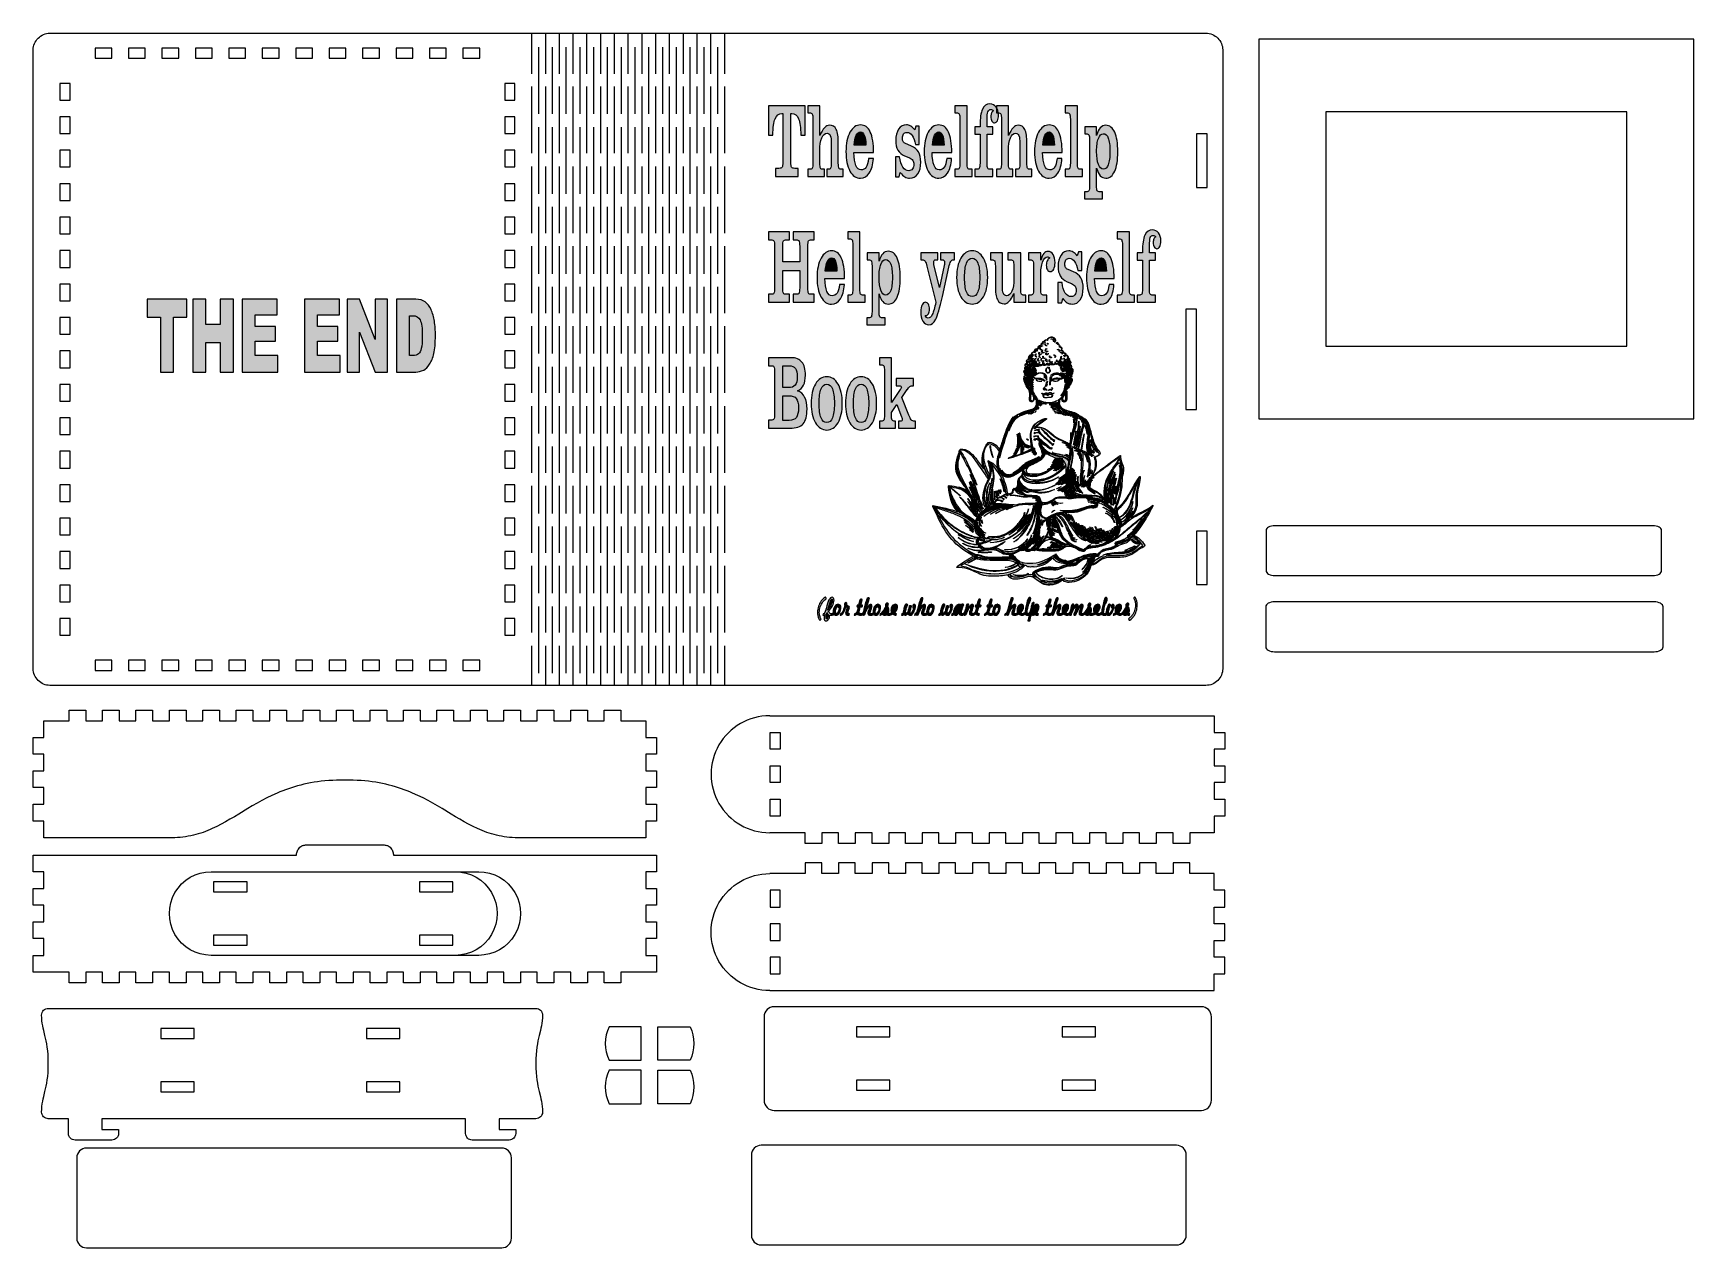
# Model space of a CAD drawing. Extents: x -236 to 261, y -182 to 182.
import ezdxf

# ---------------------------------------------------------------- set-up
doc = ezdxf.new("R2010")
doc.units = 0
doc.header["$MEASUREMENT"] = 0
doc.layers.add('CALQUE_PAR_D_FAUT', color=7, linetype='CONTINUOUS')

msp = doc.modelspace()

# ---------------------------------------------------------------- hatches: boundary and pattern name
at = {"layer": 'CALQUE_PAR_D_FAUT'}
h = msp.add_hatch(color=250, dxfattribs=at)
edge = h.paths.add_edge_path()
edge.add_spline(control_points=[(-11.4252, 157.5065), (-11.4252, 157.5065), (-11.6546, 157.5065), (-11.6546, 157.5065), (-12.5865, 157.5065), (-13.2658, 157.0039), (-13.6896, 155.9988), (-14.1135, 154.9884), (-14.3341, 153.3551), (-14.3515, 151.0989), (-14.3515, 151.0989), (-15.6928, 151.0989), (-15.6928, 151.0989), (-15.6928, 151.0989), (-15.6928, 159.8308), (-15.6928, 159.8308), (-15.6928, 159.8308), (-4.6843, 159.8308), (-4.6843, 159.8308), (-4.6843, 159.8308), (-4.6843, 151.0989), (-4.6843, 151.0989), (-4.6843, 151.0989), (-6.0255, 151.0989), (-6.0255, 151.0989), (-6.0371, 153.3289), (-6.2548, 154.9518), (-6.6816, 155.9726), (-7.1054, 156.9934), (-7.7847, 157.5065), (-8.7137, 157.5065), (-8.7137, 157.5065), (-8.9692, 157.5065), (-8.9692, 157.5065), (-8.9692, 157.5065), (-8.9692, 143.0894), (-8.9692, 143.0894), (-8.9692, 142.2413), (-8.9053, 141.7021), (-8.7776, 141.477), (-8.6498, 141.2519), (-8.3247, 141.1419), (-7.8051, 141.1419), (-7.8051, 141.1419), (-6.8093, 141.1419), (-6.8093, 141.1419), (-6.8093, 141.1419), (-6.8093, 138.7548), (-6.8093, 138.7548), (-6.8093, 138.7548), (-13.5851, 138.7548), (-13.5851, 138.7548), (-13.5851, 138.7548), (-13.5851, 141.1419), (-13.5851, 141.1419), (-13.5851, 141.1419), (-12.572, 141.1419), (-12.572, 141.1419), (-12.0581, 141.1419), (-11.7359, 141.2519), (-11.611, 141.4717), (-11.4862, 141.6916), (-11.4252, 142.2308), (-11.4252, 143.0894), (-11.4252, 143.0894), (-11.4252, 157.5065), (-11.4252, 157.5065)], knot_values=[0, 0, 0, 0, 0.04545455, 0.04545455, 0.04545455, 0.09090909, 0.09090909, 0.09090909, 0.13636364, 0.13636364, 0.13636364, 0.18181818, 0.18181818, 0.18181818, 0.22727273, 0.22727273, 0.22727273, 0.27272727, 0.27272727, 0.27272727, 0.31818182, 0.31818182, 0.31818182, 0.36363636, 0.36363636, 0.36363636, 0.40909091, 0.40909091, 0.40909091, 0.45454545, 0.45454545, 0.45454545, 0.5, 0.5, 0.5, 0.54545455, 0.54545455, 0.54545455, 0.59090909, 0.59090909, 0.59090909, 0.63636364, 0.63636364, 0.63636364, 0.68181818, 0.68181818, 0.68181818, 0.72727273, 0.72727273, 0.72727273, 0.77272727, 0.77272727, 0.77272727, 0.81818182, 0.81818182, 0.81818182, 0.86363636, 0.86363636, 0.86363636, 0.90909091, 0.90909091, 0.90909091, 0.95454545, 0.95454545, 0.95454545, 1, 1, 1, 1], degree=3, periodic=1)
h = msp.add_hatch(color=250, dxfattribs=at)
edge = h.paths.add_edge_path()
edge.add_spline(control_points=[(-2.4169, 155.8417), (-2.4169, 156.6374), (-2.4837, 157.1505), (-2.6201, 157.3808), (-2.7566, 157.6112), (-3.0266, 157.7263), (-3.4301, 157.7263), (-3.4301, 157.7263), (-3.8801, 157.7263), (-3.8801, 157.7263), (-3.8801, 157.7263), (-3.8801, 159.8308), (-3.8801, 159.8308), (-3.8801, 159.8308), (-0.3267, 159.8308), (-0.3267, 159.8308), (-0.3267, 159.8308), (-0.3267, 150.9732), (-0.3267, 150.9732), (0.1204, 151.9888), (0.5878, 152.7583), (1.0726, 153.2766), (1.5574, 153.7949), (2.051, 154.0514), (2.5503, 154.0514), (3.4909, 154.0514), (4.1673, 153.6326), (4.5795, 152.7897), (4.9888, 151.9522), (5.195, 150.5492), (5.195, 148.5808), (5.195, 148.5808), (5.195, 142.7438), (5.195, 142.7438), (5.195, 141.9481), (5.2617, 141.4351), (5.3982, 141.2048), (5.5346, 140.9744), (5.8047, 140.8593), (6.2081, 140.8593), (6.2081, 140.8593), (6.693, 140.8593), (6.693, 140.8593), (6.693, 140.8593), (6.693, 138.7548), (6.693, 138.7548), (6.693, 138.7548), (1.7461, 138.7548), (1.7461, 138.7548), (1.7461, 138.7548), (1.7461, 140.8593), (1.7461, 140.8593), (1.7461, 140.8593), (2.0974, 140.8593), (2.0974, 140.8593), (2.5009, 140.8593), (2.7709, 140.9744), (2.9044, 141.2048), (3.038, 141.4351), (3.1048, 141.9481), (3.1048, 142.7438), (3.1048, 142.7438), (3.1048, 148.5808), (3.1048, 148.5808), (3.1048, 149.6749), (3.0031, 150.4602), (2.8028, 150.9261), (2.5996, 151.3972), (2.2745, 151.6328), (1.8187, 151.6328), (1.1481, 151.6328), (0.6255, 151.1774), (0.2452, 150.2613), (-0.1351, 149.3451), (-0.3267, 148.0783), (-0.3267, 146.4554), (-0.3267, 146.4554), (-0.3267, 142.7438), (-0.3267, 142.7438), (-0.3267, 141.9481), (-0.2599, 141.4351), (-0.1235, 141.2048), (0.013, 140.9744), (0.283, 140.8593), (0.6836, 140.8593), (0.6836, 140.8593), (1.032, 140.8593), (1.032, 140.8593), (1.032, 140.8593), (1.032, 138.7548), (1.032, 138.7548), (1.032, 138.7548), (-3.8801, 138.7548), (-3.8801, 138.7548), (-3.8801, 138.7548), (-3.8801, 140.8593), (-3.8801, 140.8593), (-3.8801, 140.8593), (-3.4301, 140.8593), (-3.4301, 140.8593), (-3.0266, 140.8593), (-2.7566, 140.9744), (-2.6201, 141.2048), (-2.4837, 141.4351), (-2.4169, 141.9481), (-2.4169, 142.7438), (-2.4169, 142.7438), (-2.4169, 155.8417), (-2.4169, 155.8417)], knot_values=[0, 0, 0, 0, 0.02777778, 0.02777778, 0.02777778, 0.05555556, 0.05555556, 0.05555556, 0.08333333, 0.08333333, 0.08333333, 0.11111111, 0.11111111, 0.11111111, 0.13888889, 0.13888889, 0.13888889, 0.16666667, 0.16666667, 0.16666667, 0.19444444, 0.19444444, 0.19444444, 0.22222222, 0.22222222, 0.22222222, 0.25, 0.25, 0.25, 0.27777778, 0.27777778, 0.27777778, 0.30555556, 0.30555556, 0.30555556, 0.33333333, 0.33333333, 0.33333333, 0.36111111, 0.36111111, 0.36111111, 0.38888889, 0.38888889, 0.38888889, 0.41666667, 0.41666667, 0.41666667, 0.44444444, 0.44444444, 0.44444444, 0.47222222, 0.47222222, 0.47222222, 0.5, 0.5, 0.5, 0.52777778, 0.52777778, 0.52777778, 0.55555556, 0.55555556, 0.55555556, 0.58333333, 0.58333333, 0.58333333, 0.61111111, 0.61111111, 0.61111111, 0.63888889, 0.63888889, 0.63888889, 0.66666667, 0.66666667, 0.66666667, 0.69444444, 0.69444444, 0.69444444, 0.72222222, 0.72222222, 0.72222222, 0.75, 0.75, 0.75, 0.77777778, 0.77777778, 0.77777778, 0.80555556, 0.80555556, 0.80555556, 0.83333333, 0.83333333, 0.83333333, 0.86111111, 0.86111111, 0.86111111, 0.88888889, 0.88888889, 0.88888889, 0.91666667, 0.91666667, 0.91666667, 0.94444444, 0.94444444, 0.94444444, 0.97222222, 0.97222222, 0.97222222, 1, 1, 1, 1], degree=3, periodic=1)
h = msp.add_hatch(color=250, dxfattribs=at)
edge = h.paths.add_edge_path()
edge.add_spline(control_points=[(41.5709, 155.8417), (41.5709, 156.6374), (41.5041, 157.1505), (41.3706, 157.3808), (41.237, 157.6112), (40.967, 157.7263), (40.5577, 157.7263), (40.5577, 157.7263), (40.038, 157.7263), (40.038, 157.7263), (40.038, 157.7263), (40.038, 159.8308), (40.038, 159.8308), (40.038, 159.8308), (43.6959, 159.8308), (43.6959, 159.8308), (43.6959, 159.8308), (43.6959, 142.7438), (43.6959, 142.7438), (43.6959, 141.9481), (43.7627, 141.4351), (43.8991, 141.2048), (44.0356, 140.9744), (44.3056, 140.8593), (44.7091, 140.8593), (44.7091, 140.8593), (45.2287, 140.8593), (45.2287, 140.8593), (45.2287, 140.8593), (45.2287, 138.7548), (45.2287, 138.7548), (45.2287, 138.7548), (40.038, 138.7548), (40.038, 138.7548), (40.038, 138.7548), (40.038, 140.8593), (40.038, 140.8593), (40.038, 140.8593), (40.5577, 140.8593), (40.5577, 140.8593), (40.967, 140.8593), (41.237, 140.9744), (41.3706, 141.2048), (41.5041, 141.4351), (41.5709, 141.9481), (41.5709, 142.7438), (41.5709, 142.7438), (41.5709, 155.8417), (41.5709, 155.8417)], knot_values=[0, 0, 0, 0, 0.0625, 0.0625, 0.0625, 0.125, 0.125, 0.125, 0.1875, 0.1875, 0.1875, 0.25, 0.25, 0.25, 0.3125, 0.3125, 0.3125, 0.375, 0.375, 0.375, 0.4375, 0.4375, 0.4375, 0.5, 0.5, 0.5, 0.5625, 0.5625, 0.5625, 0.625, 0.625, 0.625, 0.6875, 0.6875, 0.6875, 0.75, 0.75, 0.75, 0.8125, 0.8125, 0.8125, 0.875, 0.875, 0.875, 0.9375, 0.9375, 0.9375, 1, 1, 1, 1], degree=3, periodic=1)
h = msp.add_hatch(color=250, dxfattribs=at)
edge = h.paths.add_edge_path()
edge.add_spline(control_points=[(47.5599, 151.3501), (47.5599, 151.3501), (45.9922, 151.3501), (45.9922, 151.3501), (45.9922, 151.3501), (45.9922, 153.5488), (45.9922, 153.5488), (45.9922, 153.5488), (47.5599, 153.5488), (47.5599, 153.5488), (47.5599, 153.5488), (47.5599, 154.0147), (47.5599, 154.0147), (47.5599, 156.1401), (47.8096, 157.7368), (48.306, 158.7995), (48.8054, 159.8622), (49.5515, 160.3962), (50.5414, 160.3962), (51.302, 160.3962), (51.9146, 160.0925), (52.382, 159.4853), (52.8494, 158.878), (53.0816, 158.0823), (53.0816, 157.1034), (53.0816, 156.3862), (52.9742, 155.8208), (52.7594, 155.402), (52.5445, 154.9832), (52.2571, 154.7738), (51.8942, 154.7738), (51.5778, 154.7738), (51.3166, 154.9466), (51.1104, 155.2868), (50.9043, 155.6271), (50.7998, 156.0616), (50.7998, 156.5903), (50.7998, 157.0301), (50.8665, 157.4018), (51.0001, 157.7001), (51.1307, 157.9985), (51.3136, 158.2079), (51.5459, 158.3179), (51.4501, 158.4644), (51.3397, 158.5744), (51.2178, 158.6477), (51.0959, 158.7262), (50.9624, 158.7628), (50.8143, 158.7628), (50.3963, 158.7628), (50.1001, 158.5325), (49.9259, 158.0771), (49.7546, 157.6164), (49.6676, 156.8102), (49.6676, 155.6585), (49.6676, 155.6585), (49.6676, 153.5488), (49.6676, 153.5488), (49.6676, 153.5488), (51.4443, 153.5488), (51.4443, 153.5488), (51.4443, 153.5488), (51.4443, 151.3501), (51.4443, 151.3501), (51.4443, 151.3501), (49.6676, 151.3501), (49.6676, 151.3501), (49.6676, 151.3501), (49.6676, 142.7438), (49.6676, 142.7438), (49.6676, 141.9377), (49.7343, 141.4194), (49.8679, 141.1943), (50.0014, 140.9692), (50.2656, 140.8593), (50.6633, 140.8593), (50.6633, 140.8593), (51.4443, 140.8593), (51.4443, 140.8593), (51.4443, 140.8593), (51.4443, 138.7548), (51.4443, 138.7548), (51.4443, 138.7548), (45.9922, 138.7548), (45.9922, 138.7548), (45.9922, 138.7548), (45.9922, 140.8593), (45.9922, 140.8593), (45.9922, 140.8593), (46.4945, 140.8593), (46.4945, 140.8593), (46.9329, 140.8593), (47.2203, 140.9692), (47.3567, 141.1943), (47.4932, 141.4194), (47.5599, 141.9377), (47.5599, 142.7438), (47.5599, 142.7438), (47.5599, 151.3501), (47.5599, 151.3501)], knot_values=[0, 0, 0, 0, 0.03030303, 0.03030303, 0.03030303, 0.06060606, 0.06060606, 0.06060606, 0.09090909, 0.09090909, 0.09090909, 0.12121212, 0.12121212, 0.12121212, 0.15151515, 0.15151515, 0.15151515, 0.18181818, 0.18181818, 0.18181818, 0.21212121, 0.21212121, 0.21212121, 0.24242424, 0.24242424, 0.24242424, 0.27272727, 0.27272727, 0.27272727, 0.3030303, 0.3030303, 0.3030303, 0.33333333, 0.33333333, 0.33333333, 0.36363636, 0.36363636, 0.36363636, 0.39393939, 0.39393939, 0.39393939, 0.42424242, 0.42424242, 0.42424242, 0.45454545, 0.45454545, 0.45454545, 0.48484848, 0.48484848, 0.48484848, 0.51515152, 0.51515152, 0.51515152, 0.54545455, 0.54545455, 0.54545455, 0.57575758, 0.57575758, 0.57575758, 0.60606061, 0.60606061, 0.60606061, 0.63636364, 0.63636364, 0.63636364, 0.66666667, 0.66666667, 0.66666667, 0.6969697, 0.6969697, 0.6969697, 0.72727273, 0.72727273, 0.72727273, 0.75757576, 0.75757576, 0.75757576, 0.78787879, 0.78787879, 0.78787879, 0.81818182, 0.81818182, 0.81818182, 0.84848485, 0.84848485, 0.84848485, 0.87878788, 0.87878788, 0.87878788, 0.90909091, 0.90909091, 0.90909091, 0.93939394, 0.93939394, 0.93939394, 0.96969697, 0.96969697, 0.96969697, 1, 1, 1, 1], degree=3, periodic=1)
h = msp.add_hatch(color=250, dxfattribs=at)
edge = h.paths.add_edge_path()
edge.add_spline(control_points=[(53.97, 155.8417), (53.97, 156.6374), (53.9032, 157.1505), (53.7668, 157.3808), (53.6303, 157.6112), (53.3603, 157.7263), (52.9568, 157.7263), (52.9568, 157.7263), (52.5068, 157.7263), (52.5068, 157.7263), (52.5068, 157.7263), (52.5068, 159.8308), (52.5068, 159.8308), (52.5068, 159.8308), (56.0602, 159.8308), (56.0602, 159.8308), (56.0602, 159.8308), (56.0602, 150.9732), (56.0602, 150.9732), (56.5073, 151.9888), (56.9747, 152.7583), (57.4595, 153.2766), (57.9443, 153.7949), (58.4379, 154.0514), (58.9372, 154.0514), (59.8778, 154.0514), (60.5542, 153.6326), (60.9664, 152.7897), (61.3757, 151.9522), (61.5819, 150.5492), (61.5819, 148.5808), (61.5819, 148.5808), (61.5819, 142.7438), (61.5819, 142.7438), (61.5819, 141.9481), (61.6486, 141.4351), (61.7851, 141.2048), (61.9215, 140.9744), (62.1916, 140.8593), (62.595, 140.8593), (62.595, 140.8593), (63.0799, 140.8593), (63.0799, 140.8593), (63.0799, 140.8593), (63.0799, 138.7548), (63.0799, 138.7548), (63.0799, 138.7548), (58.133, 138.7548), (58.133, 138.7548), (58.133, 138.7548), (58.133, 140.8593), (58.133, 140.8593), (58.133, 140.8593), (58.4843, 140.8593), (58.4843, 140.8593), (58.8878, 140.8593), (59.1578, 140.9744), (59.2913, 141.2048), (59.4249, 141.4351), (59.4917, 141.9481), (59.4917, 142.7438), (59.4917, 142.7438), (59.4917, 148.5808), (59.4917, 148.5808), (59.4917, 149.6749), (59.39, 150.4602), (59.1897, 150.9261), (58.9865, 151.3972), (58.6614, 151.6328), (58.2056, 151.6328), (57.535, 151.6328), (57.0124, 151.1774), (56.6321, 150.2613), (56.2518, 149.3451), (56.0602, 148.0783), (56.0602, 146.4554), (56.0602, 146.4554), (56.0602, 142.7438), (56.0602, 142.7438), (56.0602, 141.9481), (56.127, 141.4351), (56.2634, 141.2048), (56.3999, 140.9744), (56.6699, 140.8593), (57.0705, 140.8593), (57.0705, 140.8593), (57.4189, 140.8593), (57.4189, 140.8593), (57.4189, 140.8593), (57.4189, 138.7548), (57.4189, 138.7548), (57.4189, 138.7548), (52.5068, 138.7548), (52.5068, 138.7548), (52.5068, 138.7548), (52.5068, 140.8593), (52.5068, 140.8593), (52.5068, 140.8593), (52.9568, 140.8593), (52.9568, 140.8593), (53.3603, 140.8593), (53.6303, 140.9744), (53.7668, 141.2048), (53.9032, 141.4351), (53.97, 141.9481), (53.97, 142.7438), (53.97, 142.7438), (53.97, 155.8417), (53.97, 155.8417)], knot_values=[0, 0, 0, 0, 0.02777778, 0.02777778, 0.02777778, 0.05555556, 0.05555556, 0.05555556, 0.08333333, 0.08333333, 0.08333333, 0.11111111, 0.11111111, 0.11111111, 0.13888889, 0.13888889, 0.13888889, 0.16666667, 0.16666667, 0.16666667, 0.19444444, 0.19444444, 0.19444444, 0.22222222, 0.22222222, 0.22222222, 0.25, 0.25, 0.25, 0.27777778, 0.27777778, 0.27777778, 0.30555556, 0.30555556, 0.30555556, 0.33333333, 0.33333333, 0.33333333, 0.36111111, 0.36111111, 0.36111111, 0.38888889, 0.38888889, 0.38888889, 0.41666667, 0.41666667, 0.41666667, 0.44444444, 0.44444444, 0.44444444, 0.47222222, 0.47222222, 0.47222222, 0.5, 0.5, 0.5, 0.52777778, 0.52777778, 0.52777778, 0.55555556, 0.55555556, 0.55555556, 0.58333333, 0.58333333, 0.58333333, 0.61111111, 0.61111111, 0.61111111, 0.63888889, 0.63888889, 0.63888889, 0.66666667, 0.66666667, 0.66666667, 0.69444444, 0.69444444, 0.69444444, 0.72222222, 0.72222222, 0.72222222, 0.75, 0.75, 0.75, 0.77777778, 0.77777778, 0.77777778, 0.80555556, 0.80555556, 0.80555556, 0.83333333, 0.83333333, 0.83333333, 0.86111111, 0.86111111, 0.86111111, 0.88888889, 0.88888889, 0.88888889, 0.91666667, 0.91666667, 0.91666667, 0.94444444, 0.94444444, 0.94444444, 0.97222222, 0.97222222, 0.97222222, 1, 1, 1, 1], degree=3, periodic=1)
h = msp.add_hatch(color=250, dxfattribs=at)
edge = h.paths.add_edge_path()
edge.add_spline(control_points=[(74.5791, 155.8417), (74.5791, 156.6374), (74.5123, 157.1505), (74.3788, 157.3808), (74.2452, 157.6112), (73.9752, 157.7263), (73.5659, 157.7263), (73.5659, 157.7263), (73.0462, 157.7263), (73.0462, 157.7263), (73.0462, 157.7263), (73.0462, 159.8308), (73.0462, 159.8308), (73.0462, 159.8308), (76.7042, 159.8308), (76.7042, 159.8308), (76.7042, 159.8308), (76.7042, 142.7438), (76.7042, 142.7438), (76.7042, 141.9481), (76.7709, 141.4351), (76.9074, 141.2048), (77.0438, 140.9744), (77.3138, 140.8593), (77.7173, 140.8593), (77.7173, 140.8593), (78.237, 140.8593), (78.237, 140.8593), (78.237, 140.8593), (78.237, 138.7548), (78.237, 138.7548), (78.237, 138.7548), (73.0462, 138.7548), (73.0462, 138.7548), (73.0462, 138.7548), (73.0462, 140.8593), (73.0462, 140.8593), (73.0462, 140.8593), (73.5659, 140.8593), (73.5659, 140.8593), (73.9752, 140.8593), (74.2452, 140.9744), (74.3788, 141.2048), (74.5123, 141.4351), (74.5791, 141.9481), (74.5791, 142.7438), (74.5791, 142.7438), (74.5791, 155.8417), (74.5791, 155.8417)], knot_values=[0, 0, 0, 0, 0.0625, 0.0625, 0.0625, 0.125, 0.125, 0.125, 0.1875, 0.1875, 0.1875, 0.25, 0.25, 0.25, 0.3125, 0.3125, 0.3125, 0.375, 0.375, 0.375, 0.4375, 0.4375, 0.4375, 0.5, 0.5, 0.5, 0.5625, 0.5625, 0.5625, 0.625, 0.625, 0.625, 0.6875, 0.6875, 0.6875, 0.75, 0.75, 0.75, 0.8125, 0.8125, 0.8125, 0.875, 0.875, 0.875, 0.9375, 0.9375, 0.9375, 1, 1, 1, 1], degree=3, periodic=1)
h = msp.add_hatch(color=250, dxfattribs=at)
edge = h.paths.add_edge_path()
edge.add_spline(control_points=[(14.2179, 144.0631), (14.2179, 144.0631), (15.681, 144.0631), (15.681, 144.0631), (15.5562, 142.2413), (15.1526, 140.8069), (14.4704, 139.7599), (13.7852, 138.7129), (12.9114, 138.1894), (11.846, 138.1894), (10.5222, 138.1894), (9.4626, 138.9118), (8.6758, 140.3567), (7.8891, 141.8068), (7.4943, 143.7385), (7.4943, 146.1623), (7.4943, 148.5494), (7.892, 150.4811), (8.6903, 151.9469), (9.4858, 153.4127), (10.5396, 154.1456), (11.8489, 154.1456), (13.1117, 154.1456), (14.0756, 153.4389), (14.7375, 152.0202), (15.4023, 150.6068), (15.7332, 148.5494), (15.7332, 145.8534), (15.7332, 145.8534), (9.8632, 145.8534), (9.8632, 145.8534), (9.898, 144.1782), (10.0954, 142.9009), (10.4554, 142.0214), (10.8154, 141.1419), (11.3206, 140.7022), (11.9737, 140.7022), (12.6415, 140.7022), (13.1466, 140.9587), (13.492, 141.477), (13.8346, 141.9952), (14.0756, 142.8538), (14.2179, 144.0631)], knot_values=[0, 0, 0, 0, 0.07142857, 0.07142857, 0.07142857, 0.14285714, 0.14285714, 0.14285714, 0.21428571, 0.21428571, 0.21428571, 0.28571429, 0.28571429, 0.28571429, 0.35714286, 0.35714286, 0.35714286, 0.42857143, 0.42857143, 0.42857143, 0.5, 0.5, 0.5, 0.57142857, 0.57142857, 0.57142857, 0.64285714, 0.64285714, 0.64285714, 0.71428571, 0.71428571, 0.71428571, 0.78571429, 0.78571429, 0.78571429, 0.85714286, 0.85714286, 0.85714286, 0.92857143, 0.92857143, 0.92857143, 1, 1, 1, 1], degree=3, periodic=1)
h = msp.add_hatch(color=250, dxfattribs=at)
edge = h.paths.add_edge_path()
edge.add_spline(control_points=[(22.2681, 138.5716), (22.2681, 138.5716), (22.2681, 144.6284), (22.2681, 144.6284), (22.2681, 144.6284), (23.5397, 144.6284), (23.5397, 144.6284), (23.7052, 143.2778), (24.0245, 142.2413), (24.5035, 141.5241), (24.9825, 140.8069), (25.5864, 140.4509), (26.3093, 140.4509), (26.7534, 140.4509), (27.1076, 140.6289), (27.3718, 140.9797), (27.6389, 141.3356), (27.7724, 141.8068), (27.7724, 142.4036), (27.7724, 142.8747), (27.665, 143.2516), (27.4502, 143.5448), (27.2353, 143.838), (26.8551, 144.1049), (26.3121, 144.351), (26.3121, 144.351), (25.0203, 144.9059), (25.0203, 144.9059), (24.1174, 145.3037), (23.4468, 145.8796), (23.0114, 146.6282), (22.573, 147.3768), (22.3553, 148.3296), (22.3553, 149.4865), (22.3553, 150.8737), (22.6485, 151.9993), (23.232, 152.8578), (23.8155, 153.7163), (24.5877, 154.1456), (25.5458, 154.1456), (25.9986, 154.1456), (26.4283, 154.02), (26.8376, 153.7739), (27.247, 153.5226), (27.6418, 153.1457), (28.0279, 152.6379), (28.0279, 152.6379), (28.4111, 153.8001), (28.4111, 153.8001), (28.4111, 153.8001), (29.4097, 153.8001), (29.4097, 153.8001), (29.4097, 153.8001), (29.4097, 148.3034), (29.4097, 148.3034), (29.4097, 148.3034), (28.2253, 148.3034), (28.2253, 148.3034), (28.0482, 149.4394), (27.7376, 150.3293), (27.2905, 150.9627), (26.8434, 151.5962), (26.3063, 151.9155), (25.6851, 151.9155), (25.27, 151.9155), (24.9448, 151.7585), (24.7096, 151.4444), (24.4745, 151.1355), (24.3584, 150.701), (24.3584, 150.1461), (24.3584, 149.7482), (24.4367, 149.4184), (24.5964, 149.1567), (24.7532, 148.8949), (25, 148.6908), (25.3338, 148.5494), (25.3338, 148.5494), (26.916, 147.8898), (26.916, 147.8898), (27.9379, 147.4501), (28.6811, 146.8428), (29.1456, 146.068), (29.613, 145.288), (29.8452, 144.2777), (29.8452, 143.0318), (29.8452, 141.5398), (29.5491, 140.3672), (28.9598, 139.5086), (28.3704, 138.6501), (27.5576, 138.2208), (26.5183, 138.2208), (26.0015, 138.2208), (25.5254, 138.3517), (25.09, 138.6082), (24.6516, 138.87), (24.2016, 139.294), (23.7371, 139.8856), (23.7371, 139.8856), (23.4207, 138.5716), (23.4207, 138.5716), (23.4207, 138.5716), (22.2681, 138.5716), (22.2681, 138.5716)], knot_values=[0, 0, 0, 0, 0.02941176, 0.02941176, 0.02941176, 0.05882353, 0.05882353, 0.05882353, 0.08823529, 0.08823529, 0.08823529, 0.11764706, 0.11764706, 0.11764706, 0.14705882, 0.14705882, 0.14705882, 0.17647059, 0.17647059, 0.17647059, 0.20588235, 0.20588235, 0.20588235, 0.23529412, 0.23529412, 0.23529412, 0.26470588, 0.26470588, 0.26470588, 0.29411765, 0.29411765, 0.29411765, 0.32352941, 0.32352941, 0.32352941, 0.35294118, 0.35294118, 0.35294118, 0.38235294, 0.38235294, 0.38235294, 0.41176471, 0.41176471, 0.41176471, 0.44117647, 0.44117647, 0.44117647, 0.47058824, 0.47058824, 0.47058824, 0.5, 0.5, 0.5, 0.52941176, 0.52941176, 0.52941176, 0.55882353, 0.55882353, 0.55882353, 0.58823529, 0.58823529, 0.58823529, 0.61764706, 0.61764706, 0.61764706, 0.64705882, 0.64705882, 0.64705882, 0.67647059, 0.67647059, 0.67647059, 0.70588235, 0.70588235, 0.70588235, 0.73529412, 0.73529412, 0.73529412, 0.76470588, 0.76470588, 0.76470588, 0.79411765, 0.79411765, 0.79411765, 0.82352941, 0.82352941, 0.82352941, 0.85294118, 0.85294118, 0.85294118, 0.88235294, 0.88235294, 0.88235294, 0.91176471, 0.91176471, 0.91176471, 0.94117647, 0.94117647, 0.94117647, 0.97058824, 0.97058824, 0.97058824, 1, 1, 1, 1], degree=3, periodic=1)
h = msp.add_hatch(color=250, dxfattribs=at)
edge = h.paths.add_edge_path()
edge.add_spline(control_points=[(37.5965, 144.0631), (37.5965, 144.0631), (39.0597, 144.0631), (39.0597, 144.0631), (38.9348, 142.2413), (38.5313, 140.8069), (37.8491, 139.7599), (37.1639, 138.7129), (36.2901, 138.1894), (35.2247, 138.1894), (33.9008, 138.1894), (32.8412, 138.9118), (32.0545, 140.3567), (31.2677, 141.8068), (30.8729, 143.7385), (30.8729, 146.1623), (30.8729, 148.5494), (31.2707, 150.4811), (32.069, 151.9469), (32.8645, 153.4127), (33.9183, 154.1456), (35.2276, 154.1456), (36.4904, 154.1456), (37.4542, 153.4389), (38.1161, 152.0202), (38.7809, 150.6068), (39.1119, 148.5494), (39.1119, 145.8534), (39.1119, 145.8534), (33.2419, 145.8534), (33.2419, 145.8534), (33.2767, 144.1782), (33.4741, 142.9009), (33.8341, 142.0214), (34.1941, 141.1419), (34.6992, 140.7022), (35.3524, 140.7022), (36.0201, 140.7022), (36.5253, 140.9587), (36.8707, 141.477), (37.2133, 141.9952), (37.4542, 142.8538), (37.5965, 144.0631)], knot_values=[0, 0, 0, 0, 0.07142857, 0.07142857, 0.07142857, 0.14285714, 0.14285714, 0.14285714, 0.21428571, 0.21428571, 0.21428571, 0.28571429, 0.28571429, 0.28571429, 0.35714286, 0.35714286, 0.35714286, 0.42857143, 0.42857143, 0.42857143, 0.5, 0.5, 0.5, 0.57142857, 0.57142857, 0.57142857, 0.64285714, 0.64285714, 0.64285714, 0.71428571, 0.71428571, 0.71428571, 0.78571429, 0.78571429, 0.78571429, 0.85714286, 0.85714286, 0.85714286, 0.92857143, 0.92857143, 0.92857143, 1, 1, 1, 1], degree=3, periodic=1)
h = msp.add_hatch(color=250, dxfattribs=at)
edge = h.paths.add_edge_path()
edge.add_spline(control_points=[(70.6048, 144.0631), (70.6048, 144.0631), (72.0679, 144.0631), (72.0679, 144.0631), (71.9431, 142.2413), (71.5395, 140.8069), (70.8573, 139.7599), (70.1721, 138.7129), (69.2983, 138.1894), (68.2329, 138.1894), (66.9091, 138.1894), (65.8495, 138.9118), (65.0627, 140.3567), (64.276, 141.8068), (63.8812, 143.7385), (63.8812, 146.1623), (63.8812, 148.5494), (64.2789, 150.4811), (65.0772, 151.9469), (65.8727, 153.4127), (66.9265, 154.1456), (68.2358, 154.1456), (69.4986, 154.1456), (70.4625, 153.4389), (71.1244, 152.0202), (71.7892, 150.6068), (72.1201, 148.5494), (72.1201, 145.8534), (72.1201, 145.8534), (66.2501, 145.8534), (66.2501, 145.8534), (66.2849, 144.1782), (66.4823, 142.9009), (66.8423, 142.0214), (67.2023, 141.1419), (67.7075, 140.7022), (68.3606, 140.7022), (69.0284, 140.7022), (69.5335, 140.9587), (69.8789, 141.477), (70.2215, 141.9952), (70.4625, 142.8538), (70.6048, 144.0631)], knot_values=[0, 0, 0, 0, 0.07142857, 0.07142857, 0.07142857, 0.14285714, 0.14285714, 0.14285714, 0.21428571, 0.21428571, 0.21428571, 0.28571429, 0.28571429, 0.28571429, 0.35714286, 0.35714286, 0.35714286, 0.42857143, 0.42857143, 0.42857143, 0.5, 0.5, 0.5, 0.57142857, 0.57142857, 0.57142857, 0.64285714, 0.64285714, 0.64285714, 0.71428571, 0.71428571, 0.71428571, 0.78571429, 0.78571429, 0.78571429, 0.85714286, 0.85714286, 0.85714286, 0.92857143, 0.92857143, 0.92857143, 1, 1, 1, 1], degree=3, periodic=1)
h = msp.add_hatch(color=250, dxfattribs=at)
edge = h.paths.add_edge_path()
edge.add_spline(control_points=[(80.3243, 135.996), (80.3243, 135.996), (80.3243, 149.6069), (80.3243, 149.6069), (80.3243, 150.4026), (80.2576, 150.9156), (80.1211, 151.1407), (79.9847, 151.3658), (79.7146, 151.4758), (79.3111, 151.4758), (79.3111, 151.4758), (78.8757, 151.4758), (78.8757, 151.4758), (78.8757, 151.4758), (78.8757, 153.5802), (78.8757, 153.5802), (78.8757, 153.5802), (82.4145, 153.5802), (82.4145, 153.5802), (82.4145, 153.5802), (82.4145, 151.0151), (82.4145, 151.0151), (82.6991, 152.0464), (83.0677, 152.8055), (83.5206, 153.2923), (83.9735, 153.7792), (84.5396, 154.02), (85.216, 154.02), (86.3395, 154.02), (87.2133, 153.3289), (87.8375, 151.9417), (88.4617, 150.5544), (88.7723, 148.6122), (88.7723, 146.1047), (88.7723, 143.6076), (88.4617, 141.6707), (87.8375, 140.2939), (87.2133, 138.9118), (86.3395, 138.2208), (85.216, 138.2208), (84.5396, 138.2208), (83.9735, 138.4669), (83.5206, 138.959), (83.0677, 139.4511), (82.6991, 140.2101), (82.4145, 141.2466), (82.4145, 141.2466), (82.4145, 135.996), (82.4145, 135.996), (82.4145, 135.195), (82.4813, 134.682), (82.6149, 134.4517), (82.7484, 134.2213), (83.0184, 134.1061), (83.4219, 134.1061), (83.4219, 134.1061), (84.2087, 134.1061), (84.2087, 134.1061), (84.2087, 134.1061), (84.2087, 132.0017), (84.2087, 132.0017), (84.2087, 132.0017), (78.8089, 132.0017), (78.8089, 132.0017), (78.8089, 132.0017), (78.8089, 134.1061), (78.8089, 134.1061), (78.8089, 134.1061), (79.3111, 134.1061), (79.3111, 134.1061), (79.7146, 134.1061), (79.9847, 134.2213), (80.1211, 134.4517), (80.2576, 134.682), (80.3243, 135.195), (80.3243, 135.996)], knot_values=[0, 0, 0, 0, 0.04, 0.04, 0.04, 0.08, 0.08, 0.08, 0.12, 0.12, 0.12, 0.16, 0.16, 0.16, 0.2, 0.2, 0.2, 0.24, 0.24, 0.24, 0.28, 0.28, 0.28, 0.32, 0.32, 0.32, 0.36, 0.36, 0.36, 0.4, 0.4, 0.4, 0.44, 0.44, 0.44, 0.48, 0.48, 0.48, 0.52, 0.52, 0.52, 0.56, 0.56, 0.56, 0.6, 0.6, 0.6, 0.64, 0.64, 0.64, 0.68, 0.68, 0.68, 0.72, 0.72, 0.72, 0.76, 0.76, 0.76, 0.8, 0.8, 0.8, 0.84, 0.84, 0.84, 0.88, 0.88, 0.88, 0.92, 0.92, 0.92, 0.96, 0.96, 0.96, 1, 1, 1, 1], degree=3, periodic=1)
h = msp.add_hatch(color=250, dxfattribs=at)
edge = h.paths.add_edge_path()
edge.add_spline(control_points=[(13.434, 148.0835), (13.3817, 149.4551), (13.2279, 150.455), (12.9695, 151.0884), (12.7111, 151.7218), (12.3308, 152.0411), (11.8315, 152.0411), (11.3206, 152.0411), (10.9054, 151.7061), (10.5832, 151.036), (10.2638, 150.366), (10.0519, 149.3818), (9.9474, 148.0835), (9.9474, 148.0835), (13.434, 148.0835), (13.434, 148.0835)], knot_values=[0, 0, 0, 0, 0.2, 0.2, 0.2, 0.4, 0.4, 0.4, 0.6, 0.6, 0.6, 0.8, 0.8, 0.8, 1, 1, 1, 1], degree=3, periodic=1)
h = msp.add_hatch(color=250, dxfattribs=at)
edge = h.paths.add_edge_path()
edge.add_spline(control_points=[(36.8126, 148.0835), (36.7604, 149.4551), (36.6065, 150.455), (36.3482, 151.0884), (36.0898, 151.7218), (35.7095, 152.0411), (35.2101, 152.0411), (34.6992, 152.0411), (34.2841, 151.7061), (33.9618, 151.036), (33.6425, 150.366), (33.4306, 149.3818), (33.326, 148.0835), (33.326, 148.0835), (36.8126, 148.0835), (36.8126, 148.0835)], knot_values=[0, 0, 0, 0, 0.2, 0.2, 0.2, 0.4, 0.4, 0.4, 0.6, 0.6, 0.6, 0.8, 0.8, 0.8, 1, 1, 1, 1], degree=3, periodic=1)
h = msp.add_hatch(color=250, dxfattribs=at)
edge = h.paths.add_edge_path()
edge.add_spline(control_points=[(69.8209, 148.0835), (69.7686, 149.4551), (69.6148, 150.455), (69.3564, 151.0884), (69.098, 151.7218), (68.7177, 152.0411), (68.2184, 152.0411), (67.7075, 152.0411), (67.2923, 151.7061), (66.9701, 151.036), (66.6507, 150.366), (66.4388, 149.3818), (66.3343, 148.0835), (66.3343, 148.0835), (69.8209, 148.0835), (69.8209, 148.0835)], knot_values=[0, 0, 0, 0, 0.2, 0.2, 0.2, 0.4, 0.4, 0.4, 0.6, 0.6, 0.6, 0.8, 0.8, 0.8, 1, 1, 1, 1], degree=3, periodic=1)
h = msp.add_hatch(color=250, dxfattribs=at)
edge = h.paths.add_edge_path()
edge.add_spline(control_points=[(86.4034, 146.1989), (86.4034, 147.9893), (86.2379, 149.319), (85.9098, 150.1932), (85.5818, 151.0674), (85.0825, 151.5072), (84.4147, 151.5072), (83.7964, 151.5072), (83.3087, 151.036), (82.9516, 150.0937), (82.5945, 149.1567), (82.4145, 147.8584), (82.4145, 146.1989), (82.4145, 144.5604), (82.5945, 143.2726), (82.9516, 142.3355), (83.3087, 141.3932), (83.7964, 140.9221), (84.4147, 140.9221), (85.0825, 140.9221), (85.5818, 141.3618), (85.9098, 142.2361), (86.2379, 143.1103), (86.4034, 144.4295), (86.4034, 146.1989)], knot_values=[0, 0, 0, 0, 0.125, 0.125, 0.125, 0.25, 0.25, 0.25, 0.375, 0.375, 0.375, 0.5, 0.5, 0.5, 0.625, 0.625, 0.625, 0.75, 0.75, 0.75, 0.875, 0.875, 0.875, 1, 1, 1, 1], degree=3, periodic=1)
h = msp.add_hatch(color=250, dxfattribs=at)
edge = h.paths.add_edge_path()
edge.add_spline(control_points=[(-15.6928, 101.1049), (-15.6928, 101.1049), (-15.6928, 103.492), (-15.6928, 103.492), (-15.6928, 103.492), (-15.0135, 103.492), (-15.0135, 103.492), (-14.4967, 103.492), (-14.1745, 103.602), (-14.0496, 103.8218), (-13.9248, 104.0417), (-13.8638, 104.5809), (-13.8638, 105.4395), (-13.8638, 105.4395), (-13.8638, 117.8516), (-13.8638, 117.8516), (-13.8638, 118.7049), (-13.9248, 119.2441), (-14.0496, 119.4639), (-14.1745, 119.6838), (-14.4967, 119.7937), (-15.0135, 119.7937), (-15.0135, 119.7937), (-15.6928, 119.7937), (-15.6928, 119.7937), (-15.6928, 119.7937), (-15.6928, 122.1809), (-15.6928, 122.1809), (-15.6928, 122.1809), (-9.4221, 122.1809), (-9.4221, 122.1809), (-9.4221, 122.1809), (-9.4221, 119.7937), (-9.4221, 119.7937), (-9.4221, 119.7937), (-10.2408, 119.7937), (-10.2408, 119.7937), (-10.7633, 119.7937), (-11.0885, 119.6838), (-11.2162, 119.4587), (-11.3439, 119.2336), (-11.4078, 118.6996), (-11.4078, 117.8516), (-11.4078, 117.8516), (-11.4078, 113.1977), (-11.4078, 113.1977), (-11.4078, 113.1977), (-6.3564, 113.1977), (-6.3564, 113.1977), (-6.3564, 113.1977), (-6.3564, 117.8516), (-6.3564, 117.8516), (-6.3564, 118.7049), (-6.4174, 119.2441), (-6.5422, 119.4639), (-6.6671, 119.6838), (-6.9864, 119.7937), (-7.5002, 119.7937), (-7.5002, 119.7937), (-8.3247, 119.7937), (-8.3247, 119.7937), (-8.3247, 119.7937), (-8.3247, 122.1809), (-8.3247, 122.1809), (-8.3247, 122.1809), (-2.054, 122.1809), (-2.054, 122.1809), (-2.054, 122.1809), (-2.054, 119.7937), (-2.054, 119.7937), (-2.054, 119.7937), (-2.7334, 119.7937), (-2.7334, 119.7937), (-3.2559, 119.7937), (-3.5811, 119.6838), (-3.7088, 119.4587), (-3.8366, 119.2336), (-3.9004, 118.6996), (-3.9004, 117.8516), (-3.9004, 117.8516), (-3.9004, 105.4395), (-3.9004, 105.4395), (-3.9004, 104.5914), (-3.8366, 104.0522), (-3.7088, 103.8271), (-3.5811, 103.602), (-3.2559, 103.492), (-2.7334, 103.492), (-2.7334, 103.492), (-2.054, 103.492), (-2.054, 103.492), (-2.054, 103.492), (-2.054, 101.1049), (-2.054, 101.1049), (-2.054, 101.1049), (-8.3247, 101.1049), (-8.3247, 101.1049), (-8.3247, 101.1049), (-8.3247, 103.492), (-8.3247, 103.492), (-8.3247, 103.492), (-7.5002, 103.492), (-7.5002, 103.492), (-6.9864, 103.492), (-6.6671, 103.602), (-6.5422, 103.8218), (-6.4174, 104.0417), (-6.3564, 104.5809), (-6.3564, 105.4395), (-6.3564, 105.4395), (-6.3564, 110.6535), (-6.3564, 110.6535), (-6.3564, 110.6535), (-11.4078, 110.6535), (-11.4078, 110.6535), (-11.4078, 110.6535), (-11.4078, 105.4395), (-11.4078, 105.4395), (-11.4078, 104.5914), (-11.3439, 104.0522), (-11.2162, 103.8271), (-11.0885, 103.602), (-10.7633, 103.492), (-10.2408, 103.492), (-10.2408, 103.492), (-9.4221, 103.492), (-9.4221, 103.492), (-9.4221, 103.492), (-9.4221, 101.1049), (-9.4221, 101.1049), (-9.4221, 101.1049), (-15.6928, 101.1049), (-15.6928, 101.1049)], knot_values=[0, 0, 0, 0, 0.02272727, 0.02272727, 0.02272727, 0.04545455, 0.04545455, 0.04545455, 0.06818182, 0.06818182, 0.06818182, 0.09090909, 0.09090909, 0.09090909, 0.11363636, 0.11363636, 0.11363636, 0.13636364, 0.13636364, 0.13636364, 0.15909091, 0.15909091, 0.15909091, 0.18181818, 0.18181818, 0.18181818, 0.20454545, 0.20454545, 0.20454545, 0.22727273, 0.22727273, 0.22727273, 0.25, 0.25, 0.25, 0.27272727, 0.27272727, 0.27272727, 0.29545455, 0.29545455, 0.29545455, 0.31818182, 0.31818182, 0.31818182, 0.34090909, 0.34090909, 0.34090909, 0.36363636, 0.36363636, 0.36363636, 0.38636364, 0.38636364, 0.38636364, 0.40909091, 0.40909091, 0.40909091, 0.43181818, 0.43181818, 0.43181818, 0.45454545, 0.45454545, 0.45454545, 0.47727273, 0.47727273, 0.47727273, 0.5, 0.5, 0.5, 0.52272727, 0.52272727, 0.52272727, 0.54545455, 0.54545455, 0.54545455, 0.56818182, 0.56818182, 0.56818182, 0.59090909, 0.59090909, 0.59090909, 0.61363636, 0.61363636, 0.61363636, 0.63636364, 0.63636364, 0.63636364, 0.65909091, 0.65909091, 0.65909091, 0.68181818, 0.68181818, 0.68181818, 0.70454545, 0.70454545, 0.70454545, 0.72727273, 0.72727273, 0.72727273, 0.75, 0.75, 0.75, 0.77272727, 0.77272727, 0.77272727, 0.79545455, 0.79545455, 0.79545455, 0.81818182, 0.81818182, 0.81818182, 0.84090909, 0.84090909, 0.84090909, 0.86363636, 0.86363636, 0.86363636, 0.88636364, 0.88636364, 0.88636364, 0.90909091, 0.90909091, 0.90909091, 0.93181818, 0.93181818, 0.93181818, 0.95454545, 0.95454545, 0.95454545, 0.97727273, 0.97727273, 0.97727273, 1, 1, 1, 1], degree=3, periodic=1)
h = msp.add_hatch(color=250, dxfattribs=at)
edge = h.paths.add_edge_path()
edge.add_spline(control_points=[(9.5352, 118.1918), (9.5352, 118.9875), (9.4684, 119.5006), (9.3349, 119.7309), (9.2013, 119.9613), (8.9313, 120.0764), (8.522, 120.0764), (8.522, 120.0764), (8.0023, 120.0764), (8.0023, 120.0764), (8.0023, 120.0764), (8.0023, 122.1809), (8.0023, 122.1809), (8.0023, 122.1809), (11.6602, 122.1809), (11.6602, 122.1809), (11.6602, 122.1809), (11.6602, 105.0939), (11.6602, 105.0939), (11.6602, 104.2982), (11.727, 103.7852), (11.8634, 103.5549), (11.9999, 103.3245), (12.2699, 103.2094), (12.6734, 103.2094), (12.6734, 103.2094), (13.193, 103.2094), (13.193, 103.2094), (13.193, 103.2094), (13.193, 101.1049), (13.193, 101.1049), (13.193, 101.1049), (8.0023, 101.1049), (8.0023, 101.1049), (8.0023, 101.1049), (8.0023, 103.2094), (8.0023, 103.2094), (8.0023, 103.2094), (8.522, 103.2094), (8.522, 103.2094), (8.9313, 103.2094), (9.2013, 103.3245), (9.3349, 103.5549), (9.4684, 103.7852), (9.5352, 104.2982), (9.5352, 105.0939), (9.5352, 105.0939), (9.5352, 118.1918), (9.5352, 118.1918)], knot_values=[0, 0, 0, 0, 0.0625, 0.0625, 0.0625, 0.125, 0.125, 0.125, 0.1875, 0.1875, 0.1875, 0.25, 0.25, 0.25, 0.3125, 0.3125, 0.3125, 0.375, 0.375, 0.375, 0.4375, 0.4375, 0.4375, 0.5, 0.5, 0.5, 0.5625, 0.5625, 0.5625, 0.625, 0.625, 0.625, 0.6875, 0.6875, 0.6875, 0.75, 0.75, 0.75, 0.8125, 0.8125, 0.8125, 0.875, 0.875, 0.875, 0.9375, 0.9375, 0.9375, 1, 1, 1, 1], degree=3, periodic=1)
h = msp.add_hatch(color=250, dxfattribs=at)
edge = h.paths.add_edge_path()
edge.add_spline(control_points=[(90.128, 118.1918), (90.128, 118.9875), (90.0612, 119.5006), (89.9277, 119.7309), (89.7941, 119.9613), (89.5241, 120.0764), (89.1148, 120.0764), (89.1148, 120.0764), (88.5951, 120.0764), (88.5951, 120.0764), (88.5951, 120.0764), (88.5951, 122.1809), (88.5951, 122.1809), (88.5951, 122.1809), (92.253, 122.1809), (92.253, 122.1809), (92.253, 122.1809), (92.253, 105.0939), (92.253, 105.0939), (92.253, 104.2982), (92.3198, 103.7852), (92.4562, 103.5549), (92.5927, 103.3245), (92.8627, 103.2094), (93.2662, 103.2094), (93.2662, 103.2094), (93.7858, 103.2094), (93.7858, 103.2094), (93.7858, 103.2094), (93.7858, 101.1049), (93.7858, 101.1049), (93.7858, 101.1049), (88.5951, 101.1049), (88.5951, 101.1049), (88.5951, 101.1049), (88.5951, 103.2094), (88.5951, 103.2094), (88.5951, 103.2094), (89.1148, 103.2094), (89.1148, 103.2094), (89.5241, 103.2094), (89.7941, 103.3245), (89.9277, 103.5549), (90.0612, 103.7852), (90.128, 104.2982), (90.128, 105.0939), (90.128, 105.0939), (90.128, 118.1918), (90.128, 118.1918)], knot_values=[0, 0, 0, 0, 0.0625, 0.0625, 0.0625, 0.125, 0.125, 0.125, 0.1875, 0.1875, 0.1875, 0.25, 0.25, 0.25, 0.3125, 0.3125, 0.3125, 0.375, 0.375, 0.375, 0.4375, 0.4375, 0.4375, 0.5, 0.5, 0.5, 0.5625, 0.5625, 0.5625, 0.625, 0.625, 0.625, 0.6875, 0.6875, 0.6875, 0.75, 0.75, 0.75, 0.8125, 0.8125, 0.8125, 0.875, 0.875, 0.875, 0.9375, 0.9375, 0.9375, 1, 1, 1, 1], degree=3, periodic=1)
h = msp.add_hatch(color=250, dxfattribs=at)
edge = h.paths.add_edge_path()
edge.add_spline(control_points=[(96.117, 113.7002), (96.117, 113.7002), (94.5493, 113.7002), (94.5493, 113.7002), (94.5493, 113.7002), (94.5493, 115.8989), (94.5493, 115.8989), (94.5493, 115.8989), (96.117, 115.8989), (96.117, 115.8989), (96.117, 115.8989), (96.117, 116.3648), (96.117, 116.3648), (96.117, 118.4902), (96.3667, 120.0869), (96.8631, 121.1496), (97.3625, 122.2123), (98.1086, 122.7463), (99.0985, 122.7463), (99.8591, 122.7463), (100.4717, 122.4426), (100.9391, 121.8354), (101.4065, 121.2281), (101.6387, 120.4324), (101.6387, 119.4535), (101.6387, 118.7363), (101.5313, 118.1709), (101.3164, 117.7521), (101.1016, 117.3333), (100.8142, 117.1239), (100.4513, 117.1239), (100.1349, 117.1239), (99.8737, 117.2967), (99.6675, 117.6369), (99.4614, 117.9772), (99.3569, 118.4117), (99.3569, 118.9404), (99.3569, 119.3802), (99.4236, 119.7519), (99.5572, 120.0502), (99.6878, 120.3486), (99.8707, 120.558), (100.103, 120.668), (100.0072, 120.8145), (99.8968, 120.9245), (99.7749, 120.9978), (99.653, 121.0763), (99.5195, 121.1129), (99.3714, 121.1129), (98.9534, 121.1129), (98.6572, 120.8826), (98.483, 120.4272), (98.3117, 119.9665), (98.2247, 119.1603), (98.2247, 118.0086), (98.2247, 118.0086), (98.2247, 115.8989), (98.2247, 115.8989), (98.2247, 115.8989), (100.0014, 115.8989), (100.0014, 115.8989), (100.0014, 115.8989), (100.0014, 113.7002), (100.0014, 113.7002), (100.0014, 113.7002), (98.2247, 113.7002), (98.2247, 113.7002), (98.2247, 113.7002), (98.2247, 105.0939), (98.2247, 105.0939), (98.2247, 104.2878), (98.2914, 103.7695), (98.425, 103.5444), (98.5585, 103.3193), (98.8227, 103.2094), (99.2204, 103.2094), (99.2204, 103.2094), (100.0014, 103.2094), (100.0014, 103.2094), (100.0014, 103.2094), (100.0014, 101.1049), (100.0014, 101.1049), (100.0014, 101.1049), (94.5493, 101.1049), (94.5493, 101.1049), (94.5493, 101.1049), (94.5493, 103.2094), (94.5493, 103.2094), (94.5493, 103.2094), (95.0516, 103.2094), (95.0516, 103.2094), (95.49, 103.2094), (95.7774, 103.3193), (95.9138, 103.5444), (96.0503, 103.7695), (96.117, 104.2878), (96.117, 105.0939), (96.117, 105.0939), (96.117, 113.7002), (96.117, 113.7002)], knot_values=[0, 0, 0, 0, 0.03030303, 0.03030303, 0.03030303, 0.06060606, 0.06060606, 0.06060606, 0.09090909, 0.09090909, 0.09090909, 0.12121212, 0.12121212, 0.12121212, 0.15151515, 0.15151515, 0.15151515, 0.18181818, 0.18181818, 0.18181818, 0.21212121, 0.21212121, 0.21212121, 0.24242424, 0.24242424, 0.24242424, 0.27272727, 0.27272727, 0.27272727, 0.3030303, 0.3030303, 0.3030303, 0.33333333, 0.33333333, 0.33333333, 0.36363636, 0.36363636, 0.36363636, 0.39393939, 0.39393939, 0.39393939, 0.42424242, 0.42424242, 0.42424242, 0.45454545, 0.45454545, 0.45454545, 0.48484848, 0.48484848, 0.48484848, 0.51515152, 0.51515152, 0.51515152, 0.54545455, 0.54545455, 0.54545455, 0.57575758, 0.57575758, 0.57575758, 0.60606061, 0.60606061, 0.60606061, 0.63636364, 0.63636364, 0.63636364, 0.66666667, 0.66666667, 0.66666667, 0.6969697, 0.6969697, 0.6969697, 0.72727273, 0.72727273, 0.72727273, 0.75757576, 0.75757576, 0.75757576, 0.78787879, 0.78787879, 0.78787879, 0.81818182, 0.81818182, 0.81818182, 0.84848485, 0.84848485, 0.84848485, 0.87878788, 0.87878788, 0.87878788, 0.90909091, 0.90909091, 0.90909091, 0.93939394, 0.93939394, 0.93939394, 0.96969697, 0.96969697, 0.96969697, 1, 1, 1, 1], degree=3, periodic=1)
h = msp.add_hatch(color=250, dxfattribs=at)
edge = h.paths.add_edge_path()
edge.add_spline(control_points=[(5.5608, 106.4132), (5.5608, 106.4132), (7.024, 106.4132), (7.024, 106.4132), (6.8991, 104.5914), (6.4956, 103.157), (5.8134, 102.11), (5.1282, 101.063), (4.2544, 100.5395), (3.189, 100.5395), (1.8651, 100.5395), (0.8055, 101.2619), (0.0188, 102.7068), (-0.768, 104.1569), (-1.1628, 106.0886), (-1.1628, 108.5124), (-1.1628, 110.8995), (-0.765, 112.8312), (0.0333, 114.297), (0.8288, 115.7628), (1.8826, 116.4957), (3.1919, 116.4957), (4.4547, 116.4957), (5.4185, 115.789), (6.0804, 114.3703), (6.7452, 112.9569), (7.0762, 110.8995), (7.0762, 108.2035), (7.0762, 108.2035), (1.2061, 108.2035), (1.2061, 108.2035), (1.241, 106.5283), (1.4384, 105.251), (1.7984, 104.3715), (2.1584, 103.492), (2.6635, 103.0523), (3.3167, 103.0523), (3.9844, 103.0523), (4.4896, 103.3088), (4.835, 103.8271), (5.1776, 104.3453), (5.4185, 105.2039), (5.5608, 106.4132)], knot_values=[0, 0, 0, 0, 0.07142857, 0.07142857, 0.07142857, 0.14285714, 0.14285714, 0.14285714, 0.21428571, 0.21428571, 0.21428571, 0.28571429, 0.28571429, 0.28571429, 0.35714286, 0.35714286, 0.35714286, 0.42857143, 0.42857143, 0.42857143, 0.5, 0.5, 0.5, 0.57142857, 0.57142857, 0.57142857, 0.64285714, 0.64285714, 0.64285714, 0.71428571, 0.71428571, 0.71428571, 0.78571429, 0.78571429, 0.78571429, 0.85714286, 0.85714286, 0.85714286, 0.92857143, 0.92857143, 0.92857143, 1, 1, 1, 1], degree=3, periodic=1)
h = msp.add_hatch(color=250, dxfattribs=at)
edge = h.paths.add_edge_path()
edge.add_spline(control_points=[(4.7769, 110.4336), (4.7247, 111.8052), (4.5708, 112.8051), (4.3124, 113.4385), (4.0541, 114.0719), (3.6738, 114.3912), (3.1744, 114.3912), (2.6635, 114.3912), (2.2484, 114.0562), (1.9261, 113.3861), (1.6068, 112.7161), (1.3949, 111.7319), (1.2903, 110.4336), (1.2903, 110.4336), (4.7769, 110.4336), (4.7769, 110.4336)], knot_values=[0, 0, 0, 0, 0.2, 0.2, 0.2, 0.4, 0.4, 0.4, 0.6, 0.6, 0.6, 0.8, 0.8, 0.8, 1, 1, 1, 1], degree=3, periodic=1)
h = msp.add_hatch(color=250, dxfattribs=at)
edge = h.paths.add_edge_path()
edge.add_spline(control_points=[(15.2804, 98.3461), (15.2804, 98.3461), (15.2804, 111.957), (15.2804, 111.957), (15.2804, 112.7527), (15.2136, 113.2657), (15.0771, 113.4908), (14.9407, 113.7159), (14.6707, 113.8259), (14.2672, 113.8259), (14.2672, 113.8259), (13.8317, 113.8259), (13.8317, 113.8259), (13.8317, 113.8259), (13.8317, 115.9303), (13.8317, 115.9303), (13.8317, 115.9303), (17.3706, 115.9303), (17.3706, 115.9303), (17.3706, 115.9303), (17.3706, 113.3652), (17.3706, 113.3652), (17.6551, 114.3965), (18.0238, 115.1556), (18.4767, 115.6424), (18.9295, 116.1293), (19.4956, 116.3701), (20.1721, 116.3701), (21.2956, 116.3701), (22.1694, 115.679), (22.7936, 114.2918), (23.4177, 112.9045), (23.7284, 110.9623), (23.7284, 108.4548), (23.7284, 105.9577), (23.4177, 104.0208), (22.7936, 102.644), (22.1694, 101.2619), (21.2956, 100.5709), (20.1721, 100.5709), (19.4956, 100.5709), (18.9295, 100.817), (18.4767, 101.3091), (18.0238, 101.8012), (17.6551, 102.5602), (17.3706, 103.5967), (17.3706, 103.5967), (17.3706, 98.3461), (17.3706, 98.3461), (17.3706, 97.5451), (17.4374, 97.0321), (17.5709, 96.8018), (17.7045, 96.5714), (17.9744, 96.4562), (18.378, 96.4562), (18.378, 96.4562), (19.1647, 96.4562), (19.1647, 96.4562), (19.1647, 96.4562), (19.1647, 94.3518), (19.1647, 94.3518), (19.1647, 94.3518), (13.7649, 94.3518), (13.7649, 94.3518), (13.7649, 94.3518), (13.7649, 96.4562), (13.7649, 96.4562), (13.7649, 96.4562), (14.2672, 96.4562), (14.2672, 96.4562), (14.6707, 96.4562), (14.9407, 96.5714), (15.0771, 96.8018), (15.2136, 97.0321), (15.2804, 97.5451), (15.2804, 98.3461)], knot_values=[0, 0, 0, 0, 0.04, 0.04, 0.04, 0.08, 0.08, 0.08, 0.12, 0.12, 0.12, 0.16, 0.16, 0.16, 0.2, 0.2, 0.2, 0.24, 0.24, 0.24, 0.28, 0.28, 0.28, 0.32, 0.32, 0.32, 0.36, 0.36, 0.36, 0.4, 0.4, 0.4, 0.44, 0.44, 0.44, 0.48, 0.48, 0.48, 0.52, 0.52, 0.52, 0.56, 0.56, 0.56, 0.6, 0.6, 0.6, 0.64, 0.64, 0.64, 0.68, 0.68, 0.68, 0.72, 0.72, 0.72, 0.76, 0.76, 0.76, 0.8, 0.8, 0.8, 0.84, 0.84, 0.84, 0.88, 0.88, 0.88, 0.92, 0.92, 0.92, 0.96, 0.96, 0.96, 1, 1, 1, 1], degree=3, periodic=1)
h = msp.add_hatch(color=250, dxfattribs=at)
edge = h.paths.add_edge_path()
edge.add_spline(control_points=[(34.3682, 101.1049), (34.3682, 101.1049), (31.6886, 111.9256), (31.6886, 111.9256), (31.5203, 112.6166), (31.3344, 113.1087), (31.1313, 113.3966), (30.931, 113.6845), (30.6813, 113.8259), (30.3793, 113.8259), (30.3793, 113.8259), (29.8597, 113.8259), (29.8597, 113.8259), (29.8597, 113.8259), (29.8597, 115.9303), (29.8597, 115.9303), (29.8597, 115.9303), (34.9111, 115.9303), (34.9111, 115.9303), (34.9111, 115.9303), (34.9111, 113.8259), (34.9111, 113.8259), (34.9111, 113.8259), (34.2985, 113.8259), (34.2985, 113.8259), (34.1011, 113.8259), (33.9531, 113.763), (33.8544, 113.6426), (33.7556, 113.517), (33.7063, 113.3285), (33.7063, 113.072), (33.7092, 112.9516), (33.7208, 112.8312), (33.7354, 112.7213), (33.7498, 112.6061), (33.7702, 112.4962), (33.7992, 112.381), (33.7992, 112.381), (35.4133, 105.5389), (35.4133, 105.5389), (35.4133, 105.5389), (36.8417, 112.1088), (36.8417, 112.1088), (36.8881, 112.3234), (36.9171, 112.4962), (36.9345, 112.6375), (36.952, 112.7736), (36.9607, 112.8993), (36.9607, 113.0144), (36.9607, 113.3181), (36.9055, 113.5327), (36.7952, 113.6479), (36.6849, 113.7683), (36.4846, 113.8259), (36.1971, 113.8259), (36.1971, 113.8259), (35.7268, 113.8259), (35.7268, 113.8259), (35.7268, 113.8259), (35.7268, 115.9303), (35.7268, 115.9303), (35.7268, 115.9303), (39.9276, 115.9303), (39.9276, 115.9303), (39.9276, 115.9303), (39.9276, 113.8259), (39.9276, 113.8259), (39.9276, 113.8259), (39.5444, 113.8259), (39.5444, 113.8259), (39.2686, 113.8259), (39.0248, 113.6479), (38.8187, 113.2867), (38.6125, 112.9307), (38.4238, 112.3705), (38.2526, 111.601), (38.2526, 111.601), (36.322, 102.8691), (36.322, 102.8691), (35.5526, 99.4035), (34.885, 97.1159), (34.3189, 96.0113), (33.7556, 94.9067), (33.0676, 94.3518), (32.2577, 94.3518), (31.5551, 94.3518), (30.9745, 94.7287), (30.5129, 95.4773), (30.0542, 96.2311), (29.8249, 97.1734), (29.8249, 98.3094), (29.8249, 99.1313), (29.9555, 99.8014), (30.2197, 100.3197), (30.4839, 100.8432), (30.8293, 101.1049), (31.2561, 101.1049), (31.6073, 101.1049), (31.8948, 100.9112), (32.1183, 100.5238), (32.3419, 100.1312), (32.455, 99.6391), (32.455, 99.0319), (32.455, 98.4403), (32.3534, 97.9744), (32.1503, 97.6446), (31.9441, 97.3095), (31.6596, 97.1473), (31.2909, 97.1473), (31.2909, 97.1473), (31.1864, 97.1473), (31.1864, 97.1473), (31.2996, 96.8908), (31.4274, 96.7023), (31.5696, 96.5767), (31.7119, 96.4562), (31.8744, 96.3934), (32.0544, 96.3934), (32.5189, 96.3934), (32.9312, 96.7546), (33.2883, 97.4771), (33.6453, 98.1943), (34.0053, 99.4088), (34.3682, 101.1049)], knot_values=[0, 0, 0, 0, 0.02439024, 0.02439024, 0.02439024, 0.04878049, 0.04878049, 0.04878049, 0.07317073, 0.07317073, 0.07317073, 0.09756098, 0.09756098, 0.09756098, 0.12195122, 0.12195122, 0.12195122, 0.14634146, 0.14634146, 0.14634146, 0.17073171, 0.17073171, 0.17073171, 0.19512195, 0.19512195, 0.19512195, 0.2195122, 0.2195122, 0.2195122, 0.24390244, 0.24390244, 0.24390244, 0.26829268, 0.26829268, 0.26829268, 0.29268293, 0.29268293, 0.29268293, 0.31707317, 0.31707317, 0.31707317, 0.34146341, 0.34146341, 0.34146341, 0.36585366, 0.36585366, 0.36585366, 0.3902439, 0.3902439, 0.3902439, 0.41463415, 0.41463415, 0.41463415, 0.43902439, 0.43902439, 0.43902439, 0.46341463, 0.46341463, 0.46341463, 0.48780488, 0.48780488, 0.48780488, 0.51219512, 0.51219512, 0.51219512, 0.53658537, 0.53658537, 0.53658537, 0.56097561, 0.56097561, 0.56097561, 0.58536585, 0.58536585, 0.58536585, 0.6097561, 0.6097561, 0.6097561, 0.63414634, 0.63414634, 0.63414634, 0.65853659, 0.65853659, 0.65853659, 0.68292683, 0.68292683, 0.68292683, 0.70731707, 0.70731707, 0.70731707, 0.73170732, 0.73170732, 0.73170732, 0.75609756, 0.75609756, 0.75609756, 0.7804878, 0.7804878, 0.7804878, 0.80487805, 0.80487805, 0.80487805, 0.82926829, 0.82926829, 0.82926829, 0.85365854, 0.85365854, 0.85365854, 0.87804878, 0.87804878, 0.87804878, 0.90243902, 0.90243902, 0.90243902, 0.92682927, 0.92682927, 0.92682927, 0.95121951, 0.95121951, 0.95121951, 0.97560976, 0.97560976, 0.97560976, 1, 1, 1, 1], degree=3, periodic=1)
h = msp.add_hatch(color=250, dxfattribs=at)
edge = h.paths.add_edge_path()
edge.add_spline(control_points=[(40.5721, 108.5124), (40.5721, 110.9205), (40.993, 112.8574), (41.8378, 114.3127), (42.6826, 115.768), (43.8061, 116.4957), (45.2054, 116.4957), (46.6105, 116.4957), (47.7369, 115.7628), (48.5846, 114.3023), (49.4323, 112.8417), (49.8562, 110.91), (49.8562, 108.5124), (49.8562, 106.12), (49.4323, 104.1988), (48.5846, 102.7487), (47.7369, 101.2986), (46.6105, 100.5709), (45.2054, 100.5709), (43.8061, 100.5709), (42.6826, 101.2986), (41.8378, 102.7487), (40.993, 104.1988), (40.5721, 106.12), (40.5721, 108.5124)], knot_values=[0, 0, 0, 0, 0.125, 0.125, 0.125, 0.25, 0.25, 0.25, 0.375, 0.375, 0.375, 0.5, 0.5, 0.5, 0.625, 0.625, 0.625, 0.75, 0.75, 0.75, 0.875, 0.875, 0.875, 1, 1, 1, 1], degree=3, periodic=1)
h = msp.add_hatch(color=250, dxfattribs=at)
edge = h.paths.add_edge_path()
edge.add_spline(control_points=[(42.941, 108.5124), (42.941, 106.5964), (43.1297, 105.1672), (43.5042, 104.2197), (43.8787, 103.2722), (44.4448, 102.801), (45.2054, 102.801), (45.966, 102.801), (46.5379, 103.2774), (46.9182, 104.2302), (47.2986, 105.1777), (47.4873, 106.6069), (47.4873, 108.5124), (47.4873, 110.4336), (47.2986, 111.8732), (46.9182, 112.8312), (46.5379, 113.7892), (45.966, 114.2656), (45.2054, 114.2656), (44.4506, 114.2656), (43.8845, 113.7892), (43.5071, 112.8312), (43.1297, 111.8732), (42.941, 110.4336), (42.941, 108.5124)], knot_values=[0, 0, 0, 0, 0.125, 0.125, 0.125, 0.25, 0.25, 0.25, 0.375, 0.375, 0.375, 0.5, 0.5, 0.5, 0.625, 0.625, 0.625, 0.75, 0.75, 0.75, 0.875, 0.875, 0.875, 1, 1, 1, 1], degree=3, periodic=1)
h = msp.add_hatch(color=250, dxfattribs=at)
edge = h.paths.add_edge_path()
edge.add_spline(control_points=[(52.1525, 106.1095), (52.1525, 106.1095), (52.1525, 111.9518), (52.1525, 111.9518), (52.1525, 112.7527), (52.0857, 113.2657), (51.9493, 113.4908), (51.8128, 113.7159), (51.5429, 113.8259), (51.1423, 113.8259), (51.1423, 113.8259), (50.7416, 113.8259), (50.7416, 113.8259), (50.7416, 113.8259), (50.7416, 115.9303), (50.7416, 115.9303), (50.7416, 115.9303), (54.2427, 115.9303), (54.2427, 115.9303), (54.2427, 115.9303), (54.2427, 106.1095), (54.2427, 106.1095), (54.2427, 105.0154), (54.3443, 104.2302), (54.5446, 103.759), (54.7479, 103.2879), (55.073, 103.0523), (55.5288, 103.0523), (56.1878, 103.0523), (56.7104, 103.5025), (57.0965, 104.4029), (57.4826, 105.3033), (57.6742, 106.544), (57.6742, 108.1198), (57.6742, 108.1198), (57.6742, 111.9518), (57.6742, 111.9518), (57.6742, 112.7527), (57.6074, 113.2657), (57.4739, 113.4908), (57.3403, 113.7159), (57.0704, 113.8259), (56.661, 113.8259), (56.661, 113.8259), (55.8627, 113.8259), (55.8627, 113.8259), (55.8627, 113.8259), (55.8627, 115.9303), (55.8627, 115.9303), (55.8627, 115.9303), (59.7644, 115.9303), (59.7644, 115.9303), (59.7644, 115.9303), (59.7644, 105.0939), (59.7644, 105.0939), (59.7644, 104.2982), (59.8312, 103.7852), (59.9676, 103.5549), (60.1041, 103.3245), (60.374, 103.2094), (60.7776, 103.2094), (60.7776, 103.2094), (61.2276, 103.2094), (61.2276, 103.2094), (61.2276, 103.2094), (61.2276, 101.1049), (61.2276, 101.1049), (61.2276, 101.1049), (57.6742, 101.1049), (57.6742, 101.1049), (57.6742, 101.1049), (57.6742, 103.7171), (57.6742, 103.7171), (57.2271, 102.7016), (56.7597, 101.9373), (56.2749, 101.4138), (55.7901, 100.8955), (55.2966, 100.6338), (54.7972, 100.6338), (53.8566, 100.6338), (53.1802, 101.0526), (52.7679, 101.8901), (52.3586, 102.7277), (52.1525, 104.1359), (52.1525, 106.1095)], knot_values=[0, 0, 0, 0, 0.03571429, 0.03571429, 0.03571429, 0.07142857, 0.07142857, 0.07142857, 0.10714286, 0.10714286, 0.10714286, 0.14285714, 0.14285714, 0.14285714, 0.17857143, 0.17857143, 0.17857143, 0.21428571, 0.21428571, 0.21428571, 0.25, 0.25, 0.25, 0.28571429, 0.28571429, 0.28571429, 0.32142857, 0.32142857, 0.32142857, 0.35714286, 0.35714286, 0.35714286, 0.39285714, 0.39285714, 0.39285714, 0.42857143, 0.42857143, 0.42857143, 0.46428571, 0.46428571, 0.46428571, 0.5, 0.5, 0.5, 0.53571429, 0.53571429, 0.53571429, 0.57142857, 0.57142857, 0.57142857, 0.60714286, 0.60714286, 0.60714286, 0.64285714, 0.64285714, 0.64285714, 0.67857143, 0.67857143, 0.67857143, 0.71428571, 0.71428571, 0.71428571, 0.75, 0.75, 0.75, 0.78571429, 0.78571429, 0.78571429, 0.82142857, 0.82142857, 0.82142857, 0.85714286, 0.85714286, 0.85714286, 0.89285714, 0.89285714, 0.89285714, 0.92857143, 0.92857143, 0.92857143, 0.96428571, 0.96428571, 0.96428571, 1, 1, 1, 1], degree=3, periodic=1)
h = msp.add_hatch(color=250, dxfattribs=at)
edge = h.paths.add_edge_path()
edge.add_spline(control_points=[(65.7042, 105.0939), (65.7042, 104.2878), (65.7709, 103.7695), (65.9045, 103.5444), (66.038, 103.3193), (66.3022, 103.2094), (66.6971, 103.2094), (66.6971, 103.2094), (67.5679, 103.2094), (67.5679, 103.2094), (67.5679, 103.2094), (67.5679, 101.1049), (67.5679, 101.1049), (67.5679, 101.1049), (62.0288, 101.1049), (62.0288, 101.1049), (62.0288, 101.1049), (62.0288, 103.2094), (62.0288, 103.2094), (62.0288, 103.2094), (62.6095, 103.2094), (62.6095, 103.2094), (63.0072, 103.2094), (63.2714, 103.3193), (63.402, 103.5444), (63.5326, 103.7695), (63.5965, 104.2878), (63.5965, 105.0939), (63.5965, 105.0939), (63.5965, 111.9518), (63.5965, 111.9518), (63.5965, 112.7632), (63.5326, 113.2762), (63.402, 113.4961), (63.2714, 113.7159), (63.0072, 113.8259), (62.6095, 113.8259), (62.6095, 113.8259), (62.0288, 113.8259), (62.0288, 113.8259), (62.0288, 113.8259), (62.0288, 115.9303), (62.0288, 115.9303), (62.0288, 115.9303), (65.7042, 115.9303), (65.7042, 115.9303), (65.7042, 115.9303), (65.7042, 113.7055), (65.7042, 113.7055), (65.9771, 114.5797), (66.2935, 115.2393), (66.6564, 115.679), (67.0193, 116.1188), (67.4286, 116.3387), (67.8815, 116.3387), (68.5028, 116.3387), (69.0108, 116.0246), (69.4027, 115.3964), (69.7947, 114.7682), (69.9891, 113.9515), (69.9891, 112.9464), (69.9891, 112.1611), (69.8585, 111.5172), (69.5972, 111.0199), (69.3359, 110.5226), (68.9963, 110.2766), (68.5753, 110.2766), (68.2183, 110.2766), (67.9308, 110.4598), (67.7073, 110.821), (67.4867, 111.1822), (67.3763, 111.6534), (67.3763, 112.224), (67.3763, 112.7475), (67.4663, 113.1872), (67.6492, 113.5484), (67.8321, 113.9149), (68.0963, 114.1818), (68.4418, 114.3546), (68.3112, 114.4593), (68.1863, 114.5378), (68.0644, 114.5902), (67.9425, 114.6478), (67.8292, 114.6739), (67.7276, 114.6739), (67.1499, 114.6739), (66.668, 114.1504), (66.2819, 113.1034), (65.8958, 112.0565), (65.7042, 110.7163), (65.7042, 109.083), (65.7042, 109.083), (65.7042, 105.0939), (65.7042, 105.0939)], knot_values=[0, 0, 0, 0, 0.03225806, 0.03225806, 0.03225806, 0.06451613, 0.06451613, 0.06451613, 0.09677419, 0.09677419, 0.09677419, 0.12903226, 0.12903226, 0.12903226, 0.16129032, 0.16129032, 0.16129032, 0.19354839, 0.19354839, 0.19354839, 0.22580645, 0.22580645, 0.22580645, 0.25806452, 0.25806452, 0.25806452, 0.29032258, 0.29032258, 0.29032258, 0.32258065, 0.32258065, 0.32258065, 0.35483871, 0.35483871, 0.35483871, 0.38709677, 0.38709677, 0.38709677, 0.41935484, 0.41935484, 0.41935484, 0.4516129, 0.4516129, 0.4516129, 0.48387097, 0.48387097, 0.48387097, 0.51612903, 0.51612903, 0.51612903, 0.5483871, 0.5483871, 0.5483871, 0.58064516, 0.58064516, 0.58064516, 0.61290323, 0.61290323, 0.61290323, 0.64516129, 0.64516129, 0.64516129, 0.67741935, 0.67741935, 0.67741935, 0.70967742, 0.70967742, 0.70967742, 0.74193548, 0.74193548, 0.74193548, 0.77419355, 0.77419355, 0.77419355, 0.80645161, 0.80645161, 0.80645161, 0.83870968, 0.83870968, 0.83870968, 0.87096774, 0.87096774, 0.87096774, 0.90322581, 0.90322581, 0.90322581, 0.93548387, 0.93548387, 0.93548387, 0.96774194, 0.96774194, 0.96774194, 1, 1, 1, 1], degree=3, periodic=1)
h = msp.add_hatch(color=250, dxfattribs=at)
edge = h.paths.add_edge_path()
edge.add_spline(control_points=[(70.8252, 100.9217), (70.8252, 100.9217), (70.8252, 106.9785), (70.8252, 106.9785), (70.8252, 106.9785), (72.0968, 106.9785), (72.0968, 106.9785), (72.2623, 105.6279), (72.5816, 104.5914), (73.0606, 103.8742), (73.5396, 103.157), (74.1435, 102.801), (74.8664, 102.801), (75.3105, 102.801), (75.6647, 102.979), (75.9289, 103.3298), (76.196, 103.6857), (76.3295, 104.1569), (76.3295, 104.7537), (76.3295, 105.2248), (76.2221, 105.6017), (76.0073, 105.8949), (75.7924, 106.1881), (75.4122, 106.455), (74.8692, 106.7011), (74.8692, 106.7011), (73.5774, 107.256), (73.5774, 107.256), (72.6745, 107.6538), (72.0039, 108.2297), (71.5685, 108.9783), (71.1301, 109.7269), (70.9124, 110.6797), (70.9124, 111.8366), (70.9124, 113.2238), (71.2056, 114.3494), (71.7891, 115.2079), (72.3726, 116.0664), (73.1448, 116.4957), (74.1028, 116.4957), (74.5557, 116.4957), (74.9854, 116.3701), (75.3947, 116.124), (75.8041, 115.8727), (76.1989, 115.4958), (76.585, 114.988), (76.585, 114.988), (76.9682, 116.1502), (76.9682, 116.1502), (76.9682, 116.1502), (77.9668, 116.1502), (77.9668, 116.1502), (77.9668, 116.1502), (77.9668, 110.6535), (77.9668, 110.6535), (77.9668, 110.6535), (76.7824, 110.6535), (76.7824, 110.6535), (76.6053, 111.7895), (76.2947, 112.6794), (75.8476, 113.3128), (75.4005, 113.9463), (74.8634, 114.2656), (74.2422, 114.2656), (73.8271, 114.2656), (73.5019, 114.1086), (73.2667, 113.7945), (73.0316, 113.4856), (72.9155, 113.0511), (72.9155, 112.4962), (72.9155, 112.0983), (72.9938, 111.7685), (73.1535, 111.5068), (73.3103, 111.245), (73.5571, 111.0409), (73.8909, 110.8995), (73.8909, 110.8995), (75.4731, 110.2399), (75.4731, 110.2399), (76.495, 109.8002), (77.2382, 109.1929), (77.7026, 108.4181), (78.1701, 107.6381), (78.4023, 106.6278), (78.4023, 105.3819), (78.4023, 103.8899), (78.1062, 102.7173), (77.5169, 101.8587), (76.9275, 101.0002), (76.1147, 100.5709), (75.0754, 100.5709), (74.5586, 100.5709), (74.0825, 100.7018), (73.6471, 100.9583), (73.2087, 101.2201), (72.7587, 101.6441), (72.2942, 102.2357), (72.2942, 102.2357), (71.9778, 100.9217), (71.9778, 100.9217), (71.9778, 100.9217), (70.8252, 100.9217), (70.8252, 100.9217)], knot_values=[0, 0, 0, 0, 0.02941176, 0.02941176, 0.02941176, 0.05882353, 0.05882353, 0.05882353, 0.08823529, 0.08823529, 0.08823529, 0.11764706, 0.11764706, 0.11764706, 0.14705882, 0.14705882, 0.14705882, 0.17647059, 0.17647059, 0.17647059, 0.20588235, 0.20588235, 0.20588235, 0.23529412, 0.23529412, 0.23529412, 0.26470588, 0.26470588, 0.26470588, 0.29411765, 0.29411765, 0.29411765, 0.32352941, 0.32352941, 0.32352941, 0.35294118, 0.35294118, 0.35294118, 0.38235294, 0.38235294, 0.38235294, 0.41176471, 0.41176471, 0.41176471, 0.44117647, 0.44117647, 0.44117647, 0.47058824, 0.47058824, 0.47058824, 0.5, 0.5, 0.5, 0.52941176, 0.52941176, 0.52941176, 0.55882353, 0.55882353, 0.55882353, 0.58823529, 0.58823529, 0.58823529, 0.61764706, 0.61764706, 0.61764706, 0.64705882, 0.64705882, 0.64705882, 0.67647059, 0.67647059, 0.67647059, 0.70588235, 0.70588235, 0.70588235, 0.73529412, 0.73529412, 0.73529412, 0.76470588, 0.76470588, 0.76470588, 0.79411765, 0.79411765, 0.79411765, 0.82352941, 0.82352941, 0.82352941, 0.85294118, 0.85294118, 0.85294118, 0.88235294, 0.88235294, 0.88235294, 0.91176471, 0.91176471, 0.91176471, 0.94117647, 0.94117647, 0.94117647, 0.97058824, 0.97058824, 0.97058824, 1, 1, 1, 1], degree=3, periodic=1)
h = msp.add_hatch(color=250, dxfattribs=at)
edge = h.paths.add_edge_path()
edge.add_spline(control_points=[(86.1536, 106.4132), (86.1536, 106.4132), (87.6168, 106.4132), (87.6168, 106.4132), (87.4919, 104.5914), (87.0884, 103.157), (86.4062, 102.11), (85.721, 101.063), (84.8472, 100.5395), (83.7818, 100.5395), (82.4579, 100.5395), (81.3983, 101.2619), (80.6116, 102.7068), (79.8248, 104.1569), (79.43, 106.0886), (79.43, 108.5124), (79.43, 110.8995), (79.8278, 112.8312), (80.6261, 114.297), (81.4216, 115.7628), (82.4754, 116.4957), (83.7847, 116.4957), (85.0475, 116.4957), (86.0113, 115.789), (86.6732, 114.3703), (87.338, 112.9569), (87.669, 110.8995), (87.669, 108.2035), (87.669, 108.2035), (81.7989, 108.2035), (81.7989, 108.2035), (81.8338, 106.5283), (82.0312, 105.251), (82.3912, 104.3715), (82.7512, 103.492), (83.2563, 103.0523), (83.9095, 103.0523), (84.5772, 103.0523), (85.0824, 103.3088), (85.4278, 103.8271), (85.7704, 104.3453), (86.0113, 105.2039), (86.1536, 106.4132)], knot_values=[0, 0, 0, 0, 0.07142857, 0.07142857, 0.07142857, 0.14285714, 0.14285714, 0.14285714, 0.21428571, 0.21428571, 0.21428571, 0.28571429, 0.28571429, 0.28571429, 0.35714286, 0.35714286, 0.35714286, 0.42857143, 0.42857143, 0.42857143, 0.5, 0.5, 0.5, 0.57142857, 0.57142857, 0.57142857, 0.64285714, 0.64285714, 0.64285714, 0.71428571, 0.71428571, 0.71428571, 0.78571429, 0.78571429, 0.78571429, 0.85714286, 0.85714286, 0.85714286, 0.92857143, 0.92857143, 0.92857143, 1, 1, 1, 1], degree=3, periodic=1)
h = msp.add_hatch(color=250, dxfattribs=at)
edge = h.paths.add_edge_path()
edge.add_spline(control_points=[(85.3697, 110.4336), (85.3175, 111.8052), (85.1636, 112.8051), (84.9052, 113.4385), (84.6469, 114.0719), (84.2666, 114.3912), (83.7672, 114.3912), (83.2563, 114.3912), (82.8412, 114.0562), (82.5189, 113.3861), (82.1996, 112.7161), (81.9877, 111.7319), (81.8831, 110.4336), (81.8831, 110.4336), (85.3697, 110.4336), (85.3697, 110.4336)], knot_values=[0, 0, 0, 0, 0.2, 0.2, 0.2, 0.4, 0.4, 0.4, 0.6, 0.6, 0.6, 0.8, 0.8, 0.8, 1, 1, 1, 1], degree=3, periodic=1)
h = msp.add_hatch(color=250, dxfattribs=at)
edge = h.paths.add_edge_path()
edge.add_spline(control_points=[(21.3594, 108.549), (21.3594, 110.3394), (21.194, 111.6691), (20.8659, 112.5433), (20.5379, 113.4175), (20.0385, 113.8573), (19.3708, 113.8573), (18.7525, 113.8573), (18.2647, 113.3861), (17.9077, 112.4438), (17.5506, 111.5068), (17.3706, 110.2085), (17.3706, 108.549), (17.3706, 106.9105), (17.5506, 105.6227), (17.9077, 104.6856), (18.2647, 103.7433), (18.7525, 103.2722), (19.3708, 103.2722), (20.0385, 103.2722), (20.5379, 103.7119), (20.8659, 104.5862), (21.194, 105.4604), (21.3594, 106.7796), (21.3594, 108.549)], knot_values=[0, 0, 0, 0, 0.125, 0.125, 0.125, 0.25, 0.25, 0.25, 0.375, 0.375, 0.375, 0.5, 0.5, 0.5, 0.625, 0.625, 0.625, 0.75, 0.75, 0.75, 0.875, 0.875, 0.875, 1, 1, 1, 1], degree=3, periodic=1)
h = msp.add_hatch(color=250, dxfattribs=at)
edge = h.paths.add_edge_path()
edge.add_spline(control_points=[(-201.4417, 102.0305), (-201.4417, 102.0305), (-189.5517, 102.0305), (-189.5517, 102.0305), (-189.5517, 102.0305), (-189.5517, 96.643), (-189.5517, 96.643), (-189.5517, 96.643), (-193.5445, 96.643), (-193.5445, 96.643), (-193.5445, 96.643), (-193.5445, 80.237), (-193.5445, 80.237), (-193.5445, 80.237), (-197.4489, 80.237), (-197.4489, 80.237), (-197.4489, 80.237), (-197.4489, 96.643), (-197.4489, 96.643), (-197.4489, 96.643), (-201.4417, 96.643), (-201.4417, 96.643), (-201.4417, 96.643), (-201.4417, 102.0305), (-201.4417, 102.0305)], knot_values=[0, 0, 0, 0, 0.125, 0.125, 0.125, 0.25, 0.25, 0.25, 0.375, 0.375, 0.375, 0.5, 0.5, 0.5, 0.625, 0.625, 0.625, 0.75, 0.75, 0.75, 0.875, 0.875, 0.875, 1, 1, 1, 1], degree=3, periodic=1)
h = msp.add_hatch(color=250, dxfattribs=at)
edge = h.paths.add_edge_path()
edge.add_spline(control_points=[(-187.782, 102.0305), (-187.782, 102.0305), (-183.8776, 102.0305), (-183.8776, 102.0305), (-183.8776, 102.0305), (-183.8776, 94.421), (-183.8776, 94.421), (-183.8776, 94.421), (-179.6022, 94.421), (-179.6022, 94.421), (-179.6022, 94.421), (-179.6022, 102.0305), (-179.6022, 102.0305), (-179.6022, 102.0305), (-175.6801, 102.0305), (-175.6801, 102.0305), (-175.6801, 102.0305), (-175.6801, 80.237), (-175.6801, 80.237), (-175.6801, 80.237), (-179.6022, 80.237), (-179.6022, 80.237), (-179.6022, 80.237), (-179.6022, 89.064), (-179.6022, 89.064), (-179.6022, 89.064), (-183.8776, 89.064), (-183.8776, 89.064), (-183.8776, 89.064), (-183.8776, 80.237), (-183.8776, 80.237), (-183.8776, 80.237), (-187.782, 80.237), (-187.782, 80.237), (-187.782, 80.237), (-187.782, 102.0305), (-187.782, 102.0305)], knot_values=[0, 0, 0, 0, 0.08333333, 0.08333333, 0.08333333, 0.16666667, 0.16666667, 0.16666667, 0.25, 0.25, 0.25, 0.33333333, 0.33333333, 0.33333333, 0.41666667, 0.41666667, 0.41666667, 0.5, 0.5, 0.5, 0.58333333, 0.58333333, 0.58333333, 0.66666667, 0.66666667, 0.66666667, 0.75, 0.75, 0.75, 0.83333333, 0.83333333, 0.83333333, 0.91666667, 0.91666667, 0.91666667, 1, 1, 1, 1], degree=3, periodic=1)
h = msp.add_hatch(color=250, dxfattribs=at)
edge = h.paths.add_edge_path()
edge.add_spline(control_points=[(-173.083, 102.0305), (-173.083, 102.0305), (-162.6241, 102.0305), (-162.6241, 102.0305), (-162.6241, 102.0305), (-162.6241, 97.3735), (-162.6241, 97.3735), (-162.6241, 97.3735), (-169.1609, 97.3735), (-169.1609, 97.3735), (-169.1609, 97.3735), (-169.1609, 93.9036), (-169.1609, 93.9036), (-169.1609, 93.9036), (-163.1011, 93.9036), (-163.1011, 93.9036), (-163.1011, 93.9036), (-163.1011, 89.4597), (-163.1011, 89.4597), (-163.1011, 89.4597), (-169.1609, 89.4597), (-169.1609, 89.4597), (-169.1609, 89.4597), (-169.1609, 85.1679), (-169.1609, 85.1679), (-169.1609, 85.1679), (-162.4297, 85.1679), (-162.4297, 85.1679), (-162.4297, 85.1679), (-162.4297, 80.237), (-162.4297, 80.237), (-162.4297, 80.237), (-173.083, 80.237), (-173.083, 80.237), (-173.083, 80.237), (-173.083, 102.0305), (-173.083, 102.0305)], knot_values=[0, 0, 0, 0, 0.08333333, 0.08333333, 0.08333333, 0.16666667, 0.16666667, 0.16666667, 0.25, 0.25, 0.25, 0.33333333, 0.33333333, 0.33333333, 0.41666667, 0.41666667, 0.41666667, 0.5, 0.5, 0.5, 0.58333333, 0.58333333, 0.58333333, 0.66666667, 0.66666667, 0.66666667, 0.75, 0.75, 0.75, 0.83333333, 0.83333333, 0.83333333, 0.91666667, 0.91666667, 0.91666667, 1, 1, 1, 1], degree=3, periodic=1)
h = msp.add_hatch(color=250, dxfattribs=at)
edge = h.paths.add_edge_path()
edge.add_spline(control_points=[(-154.4323, 102.0305), (-154.4323, 102.0305), (-143.9735, 102.0305), (-143.9735, 102.0305), (-143.9735, 102.0305), (-143.9735, 97.3735), (-143.9735, 97.3735), (-143.9735, 97.3735), (-150.5102, 97.3735), (-150.5102, 97.3735), (-150.5102, 97.3735), (-150.5102, 93.9036), (-150.5102, 93.9036), (-150.5102, 93.9036), (-144.4505, 93.9036), (-144.4505, 93.9036), (-144.4505, 93.9036), (-144.4505, 89.4597), (-144.4505, 89.4597), (-144.4505, 89.4597), (-150.5102, 89.4597), (-150.5102, 89.4597), (-150.5102, 89.4597), (-150.5102, 85.1679), (-150.5102, 85.1679), (-150.5102, 85.1679), (-143.7791, 85.1679), (-143.7791, 85.1679), (-143.7791, 85.1679), (-143.7791, 80.237), (-143.7791, 80.237), (-143.7791, 80.237), (-154.4323, 80.237), (-154.4323, 80.237), (-154.4323, 80.237), (-154.4323, 102.0305), (-154.4323, 102.0305)], knot_values=[0, 0, 0, 0, 0.08333333, 0.08333333, 0.08333333, 0.16666667, 0.16666667, 0.16666667, 0.25, 0.25, 0.25, 0.33333333, 0.33333333, 0.33333333, 0.41666667, 0.41666667, 0.41666667, 0.5, 0.5, 0.5, 0.58333333, 0.58333333, 0.58333333, 0.66666667, 0.66666667, 0.66666667, 0.75, 0.75, 0.75, 0.83333333, 0.83333333, 0.83333333, 0.91666667, 0.91666667, 0.91666667, 1, 1, 1, 1], degree=3, periodic=1)
h = msp.add_hatch(color=250, dxfattribs=at)
edge = h.paths.add_edge_path()
edge.add_spline(control_points=[(-141.6384, 102.0305), (-141.6384, 102.0305), (-137.9902, 102.0305), (-137.9902, 102.0305), (-137.9902, 102.0305), (-133.2465, 89.9974), (-133.2465, 89.9974), (-133.2465, 89.9974), (-133.2465, 102.0305), (-133.2465, 102.0305), (-133.2465, 102.0305), (-129.5541, 102.0305), (-129.5541, 102.0305), (-129.5541, 102.0305), (-129.5541, 80.237), (-129.5541, 80.237), (-129.5541, 80.237), (-133.2465, 80.237), (-133.2465, 80.237), (-133.2465, 80.237), (-137.9636, 92.2041), (-137.9636, 92.2041), (-137.9636, 92.2041), (-137.9636, 80.237), (-137.9636, 80.237), (-137.9636, 80.237), (-141.6384, 80.237), (-141.6384, 80.237), (-141.6384, 80.237), (-141.6384, 102.0305), (-141.6384, 102.0305)], knot_values=[0, 0, 0, 0, 0.1, 0.1, 0.1, 0.2, 0.2, 0.2, 0.3, 0.3, 0.3, 0.4, 0.4, 0.4, 0.5, 0.5, 0.5, 0.6, 0.6, 0.6, 0.7, 0.7, 0.7, 0.8, 0.8, 0.8, 0.9, 0.9, 0.9, 1, 1, 1, 1], degree=3, periodic=1)
h = msp.add_hatch(color=250, dxfattribs=at)
edge = h.paths.add_edge_path()
edge.add_spline(control_points=[(-126.904, 102.0305), (-126.904, 102.0305), (-121.0945, 102.0305), (-121.0945, 102.0305), (-119.952, 102.0305), (-119.0245, 101.7616), (-118.3207, 101.2289), (-117.617, 100.6912), (-117.034, 99.9252), (-116.5717, 98.9258), (-116.1123, 97.9214), (-115.7796, 96.7597), (-115.5735, 95.4305), (-115.3645, 94.1014), (-115.2614, 92.6962), (-115.2614, 91.2098), (-115.2614, 88.8813), (-115.4145, 87.0754), (-115.7237, 85.7919), (-116.0299, 84.5084), (-116.4568, 83.433), (-117.0045, 82.5655), (-117.5522, 81.698), (-118.1382, 81.1197), (-118.7653, 80.8305), (-119.6222, 80.4348), (-120.3995, 80.237), (-121.0945, 80.237), (-121.0945, 80.237), (-126.904, 80.237), (-126.904, 80.237), (-126.904, 80.237), (-126.904, 102.0305), (-126.904, 102.0305)], knot_values=[0, 0, 0, 0, 0.09090909, 0.09090909, 0.09090909, 0.18181818, 0.18181818, 0.18181818, 0.27272727, 0.27272727, 0.27272727, 0.36363636, 0.36363636, 0.36363636, 0.45454545, 0.45454545, 0.45454545, 0.54545455, 0.54545455, 0.54545455, 0.63636364, 0.63636364, 0.63636364, 0.72727273, 0.72727273, 0.72727273, 0.81818182, 0.81818182, 0.81818182, 0.90909091, 0.90909091, 0.90909091, 1, 1, 1, 1], degree=3, periodic=1)
h = msp.add_hatch(color=250, dxfattribs=at)
edge = h.paths.add_edge_path()
edge.add_spline(control_points=[(-122.9996, 97.0995), (-122.9996, 97.0995), (-122.9996, 85.1984), (-122.9996, 85.1984), (-122.9996, 85.1984), (-122.0397, 85.1984), (-122.0397, 85.1984), (-121.2211, 85.1984), (-120.6381, 85.3556), (-120.2906, 85.6651), (-119.9461, 85.9796), (-119.6752, 86.5224), (-119.4779, 87.2986), (-119.2806, 88.0798), (-119.1835, 89.3379), (-119.1835, 91.083), (-119.1835, 93.3912), (-119.4014, 94.9689), (-119.8401, 95.8212), (-120.2789, 96.6734), (-121.0062, 97.0995), (-122.022, 97.0995), (-122.022, 97.0995), (-122.9996, 97.0995), (-122.9996, 97.0995)], knot_values=[0, 0, 0, 0, 0.125, 0.125, 0.125, 0.25, 0.25, 0.25, 0.375, 0.375, 0.375, 0.5, 0.5, 0.5, 0.625, 0.625, 0.625, 0.75, 0.75, 0.75, 0.875, 0.875, 0.875, 1, 1, 1, 1], degree=3, periodic=1)
h = msp.add_hatch(color=250, dxfattribs=at)
edge = h.paths.add_edge_path()
edge.add_spline(control_points=[(67.5391, 89.907), (67.304, 90.0068), (67.025, 89.9162), (66.893, 89.6956), (66.8384, 89.6045), (66.804, 89.4762), (66.809, 89.3545), (66.601, 89.4363), (66.3454, 89.3214), (66.2562, 89.1154), (66.178, 88.9346), (66.2385, 88.5929), (66.4937, 88.6084), (66.5144, 88.6096), (66.5367, 88.6593), (66.5174, 88.6725), (66.3876, 88.7616), (66.2339, 88.9374), (66.3321, 89.109), (66.4306, 89.2808), (66.6703, 89.2722), (66.8333, 89.2268), (66.8562, 89.157), (66.8956, 89.0951), (66.9601, 89.0545), (66.9929, 89.034), (67.0172, 89.1233), (67.0071, 89.1431), (66.9167, 89.3234), (66.8277, 89.54), (66.9989, 89.71), (67.1289, 89.8392), (67.325, 89.8643), (67.4926, 89.8031), (67.5294, 89.7896), (67.5746, 89.8919), (67.5391, 89.907)], knot_values=[0, 0, 0, 0, 0.08333333, 0.08333333, 0.08333333, 0.16666667, 0.16666667, 0.16666667, 0.25, 0.25, 0.25, 0.33333333, 0.33333333, 0.33333333, 0.41666667, 0.41666667, 0.41666667, 0.5, 0.5, 0.5, 0.58333333, 0.58333333, 0.58333333, 0.66666667, 0.66666667, 0.66666667, 0.75, 0.75, 0.75, 0.83333333, 0.83333333, 0.83333333, 0.91666667, 0.91666667, 0.91666667, 1, 1, 1, 1], degree=3, periodic=1)
h = msp.add_hatch(color=250, dxfattribs=at)
edge = h.paths.add_edge_path()
edge.add_spline(control_points=[(69.1396, 90.7867), (68.7186, 90.8352), (68.298, 90.6774), (67.995, 90.3854), (67.8371, 90.2329), (67.5539, 89.9389), (67.6841, 89.7098), (67.698, 89.6855), (67.7271, 89.744), (67.7278, 89.754), (67.7712, 90.4298), (68.7389, 90.6894), (69.2636, 90.5331), (69.8353, 90.3629), (70.1388, 89.7536), (69.9113, 89.1974), (69.8836, 89.1293), (69.9225, 89.0583), (69.9762, 89.1438), (70.4062, 89.8282), (69.9211, 90.6969), (69.1396, 90.7867)], knot_values=[0, 0, 0, 0, 0.14285714, 0.14285714, 0.14285714, 0.28571429, 0.28571429, 0.28571429, 0.42857143, 0.42857143, 0.42857143, 0.57142857, 0.57142857, 0.57142857, 0.71428571, 0.71428571, 0.71428571, 0.85714286, 0.85714286, 0.85714286, 1, 1, 1, 1], degree=3, periodic=1)
h = msp.add_hatch(color=250, dxfattribs=at)
edge = h.paths.add_edge_path()
edge.add_spline(control_points=[(69.347, 90.0641), (69.1782, 90.2179), (68.9274, 90.2534), (68.747, 90.1047), (68.7349, 90.0949), (68.7108, 90.0253), (68.7303, 90.0384), (68.9166, 90.1648), (69.1653, 90.0894), (69.3142, 89.9385), (69.4951, 89.7557), (69.5184, 89.4958), (69.5851, 89.2615), (69.589, 89.2485), (69.6259, 89.3119), (69.6247, 89.3264), (69.6053, 89.581), (69.5441, 89.8849), (69.347, 90.0641)], knot_values=[0, 0, 0, 0, 0.16666667, 0.16666667, 0.16666667, 0.33333333, 0.33333333, 0.33333333, 0.5, 0.5, 0.5, 0.66666667, 0.66666667, 0.66666667, 0.83333333, 0.83333333, 0.83333333, 1, 1, 1, 1], degree=3, periodic=1)
h = msp.add_hatch(color=250, dxfattribs=at)
edge = h.paths.add_edge_path()
edge.add_spline(control_points=[(-15.6928, 63.455), (-15.6928, 63.455), (-15.6928, 65.8421), (-15.6928, 65.8421), (-15.6928, 65.8421), (-15.0135, 65.8421), (-15.0135, 65.8421), (-14.4967, 65.8421), (-14.1745, 65.9521), (-14.0496, 66.1719), (-13.9248, 66.3918), (-13.8638, 66.931), (-13.8638, 67.7896), (-13.8638, 67.7896), (-13.8638, 80.1964), (-13.8638, 80.1964), (-13.8638, 81.055), (-13.9248, 81.5942), (-14.0496, 81.814), (-14.1745, 82.0339), (-14.4967, 82.1438), (-15.0135, 82.1438), (-15.0135, 82.1438), (-15.6928, 82.1438), (-15.6928, 82.1438), (-15.6928, 82.1438), (-15.6928, 84.531), (-15.6928, 84.531), (-15.6928, 84.531), (-8.9489, 84.531), (-8.9489, 84.531), (-7.4887, 84.531), (-6.4029, 84.1017), (-5.6945, 83.2432), (-4.9862, 82.3794), (-4.632, 81.0602), (-4.632, 79.2803), (-4.632, 78.0553), (-4.8236, 77.0607), (-5.2068, 76.3121), (-5.5871, 75.5582), (-6.1822, 74.9981), (-6.9864, 74.6317), (-6.04, 74.2809), (-5.3316, 73.658), (-4.8642, 72.7575), (-4.3968, 71.8624), (-4.1617, 70.6635), (-4.1617, 69.1716), (-4.1617, 67.1195), (-4.5507, 65.6537), (-5.3258, 64.7742), (-6.1039, 63.8947), (-7.4219, 63.455), (-9.2828, 63.455), (-9.2828, 63.455), (-15.6928, 63.455), (-15.6928, 63.455)], knot_values=[0, 0, 0, 0, 0.05263158, 0.05263158, 0.05263158, 0.10526316, 0.10526316, 0.10526316, 0.15789474, 0.15789474, 0.15789474, 0.21052632, 0.21052632, 0.21052632, 0.26315789, 0.26315789, 0.26315789, 0.31578947, 0.31578947, 0.31578947, 0.36842105, 0.36842105, 0.36842105, 0.42105263, 0.42105263, 0.42105263, 0.47368421, 0.47368421, 0.47368421, 0.52631579, 0.52631579, 0.52631579, 0.57894737, 0.57894737, 0.57894737, 0.63157895, 0.63157895, 0.63157895, 0.68421053, 0.68421053, 0.68421053, 0.73684211, 0.73684211, 0.73684211, 0.78947368, 0.78947368, 0.78947368, 0.84210526, 0.84210526, 0.84210526, 0.89473684, 0.89473684, 0.89473684, 0.94736842, 0.94736842, 0.94736842, 1, 1, 1, 1], degree=3, periodic=1)
h = msp.add_hatch(color=250, dxfattribs=at)
edge = h.paths.add_edge_path()
edge.add_spline(control_points=[(21.0894, 71.0981), (21.0894, 71.0981), (23.7341, 74.9929), (23.7341, 74.9929), (23.8531, 75.1709), (23.9344, 75.3122), (23.9809, 75.4221), (24.0273, 75.5373), (24.0477, 75.642), (24.0477, 75.7467), (24.0477, 75.8985), (24.0041, 76.0085), (23.917, 76.0765), (23.8299, 76.1446), (23.6644, 76.176), (23.4206, 76.176), (23.4206, 76.176), (22.4858, 76.176), (22.4858, 76.176), (22.4858, 76.176), (22.4858, 78.2804), (22.4858, 78.2804), (22.4858, 78.2804), (27.691, 78.2804), (27.691, 78.2804), (27.691, 78.2804), (27.691, 76.176), (27.691, 76.176), (27.691, 76.176), (27.3426, 76.176), (27.3426, 76.176), (26.8607, 76.176), (26.3585, 75.7833), (25.836, 74.9929), (25.836, 74.9929), (25.8272, 74.9929), (25.8272, 74.9929), (25.8272, 74.9929), (24.2015, 72.6005), (24.2015, 72.6005), (24.2015, 72.6005), (26.2627, 67.3551), (26.2627, 67.3551), (26.5066, 66.7426), (26.7562, 66.2871), (27.0175, 65.9992), (27.2788, 65.706), (27.5691, 65.5595), (27.8855, 65.5595), (27.8855, 65.5595), (28.2833, 65.5595), (28.2833, 65.5595), (28.2833, 65.5595), (28.2833, 63.455), (28.2833, 63.455), (28.2833, 63.455), (23.2319, 63.455), (23.2319, 63.455), (23.2319, 63.455), (23.2319, 65.5595), (23.2319, 65.5595), (23.2319, 65.5595), (23.8183, 65.5595), (23.8183, 65.5595), (23.9721, 65.5595), (24.0941, 65.6066), (24.1899, 65.6956), (24.2828, 65.7898), (24.3292, 65.8997), (24.3292, 66.0358), (24.3292, 66.1144), (24.3089, 66.2348), (24.2712, 66.3971), (24.2306, 66.5541), (24.1783, 66.7164), (24.1173, 66.8787), (24.1173, 66.8787), (22.7412, 70.5327), (22.7412, 70.5327), (22.7412, 70.5327), (21.0894, 68.1665), (21.0894, 68.1665), (21.0894, 68.1665), (21.0894, 67.444), (21.0894, 67.444), (21.0894, 66.6483), (21.1591, 66.1353), (21.2955, 65.905), (21.432, 65.6746), (21.7019, 65.5595), (22.1055, 65.5595), (22.1055, 65.5595), (22.3087, 65.5595), (22.3087, 65.5595), (22.3087, 65.5595), (22.3087, 63.455), (22.3087, 63.455), (22.3087, 63.455), (17.536, 63.455), (17.536, 63.455), (17.536, 63.455), (17.536, 65.5595), (17.536, 65.5595), (17.536, 65.5595), (17.986, 65.5595), (17.986, 65.5595), (18.3895, 65.5595), (18.6595, 65.6746), (18.7959, 65.905), (18.9324, 66.1353), (18.9991, 66.6483), (18.9991, 67.444), (18.9991, 67.444), (18.9991, 80.5367), (18.9991, 80.5367), (18.9991, 81.3376), (18.9324, 81.8507), (18.7959, 82.081), (18.6595, 82.3114), (18.3895, 82.4265), (17.986, 82.4265), (17.986, 82.4265), (17.536, 82.4265), (17.536, 82.4265), (17.536, 82.4265), (17.536, 84.531), (17.536, 84.531), (17.536, 84.531), (21.0894, 84.531), (21.0894, 84.531), (21.0894, 84.531), (21.0894, 71.0981), (21.0894, 71.0981)], knot_values=[0, 0, 0, 0, 0.02272727, 0.02272727, 0.02272727, 0.04545455, 0.04545455, 0.04545455, 0.06818182, 0.06818182, 0.06818182, 0.09090909, 0.09090909, 0.09090909, 0.11363636, 0.11363636, 0.11363636, 0.13636364, 0.13636364, 0.13636364, 0.15909091, 0.15909091, 0.15909091, 0.18181818, 0.18181818, 0.18181818, 0.20454545, 0.20454545, 0.20454545, 0.22727273, 0.22727273, 0.22727273, 0.25, 0.25, 0.25, 0.27272727, 0.27272727, 0.27272727, 0.29545455, 0.29545455, 0.29545455, 0.31818182, 0.31818182, 0.31818182, 0.34090909, 0.34090909, 0.34090909, 0.36363636, 0.36363636, 0.36363636, 0.38636364, 0.38636364, 0.38636364, 0.40909091, 0.40909091, 0.40909091, 0.43181818, 0.43181818, 0.43181818, 0.45454545, 0.45454545, 0.45454545, 0.47727273, 0.47727273, 0.47727273, 0.5, 0.5, 0.5, 0.52272727, 0.52272727, 0.52272727, 0.54545455, 0.54545455, 0.54545455, 0.56818182, 0.56818182, 0.56818182, 0.59090909, 0.59090909, 0.59090909, 0.61363636, 0.61363636, 0.61363636, 0.63636364, 0.63636364, 0.63636364, 0.65909091, 0.65909091, 0.65909091, 0.68181818, 0.68181818, 0.68181818, 0.70454545, 0.70454545, 0.70454545, 0.72727273, 0.72727273, 0.72727273, 0.75, 0.75, 0.75, 0.77272727, 0.77272727, 0.77272727, 0.79545455, 0.79545455, 0.79545455, 0.81818182, 0.81818182, 0.81818182, 0.84090909, 0.84090909, 0.84090909, 0.86363636, 0.86363636, 0.86363636, 0.88636364, 0.88636364, 0.88636364, 0.90909091, 0.90909091, 0.90909091, 0.93181818, 0.93181818, 0.93181818, 0.95454545, 0.95454545, 0.95454545, 0.97727273, 0.97727273, 0.97727273, 1, 1, 1, 1], degree=3, periodic=1)
h = msp.add_hatch(color=250, dxfattribs=at)
edge = h.paths.add_edge_path()
edge.add_spline(control_points=[(62.2842, 84.7024), (62.0515, 84.5607), (61.9944, 84.2693), (62.0266, 84.0175), (61.9745, 84.032), (61.9181, 84.0352), (61.8636, 84.0289), (61.7115, 84.0111), (61.5891, 83.916), (61.5149, 83.785), (61.4424, 83.6572), (61.4161, 83.5005), (61.4527, 83.3572), (61.4802, 83.2496), (61.5734, 83.1046), (61.6781, 83.2253), (61.6874, 83.2362), (61.6962, 83.29), (61.6719, 83.2679), (61.5937, 83.1972), (61.5302, 83.4994), (61.5292, 83.5322), (61.5264, 83.6508), (61.5702, 83.7677), (61.6759, 83.831), (61.8549, 83.9383), (62.0025, 83.8398), (62.1674, 83.7709), (62.1982, 83.7579), (62.2219, 83.828), (62.2153, 83.8485), (62.1911, 83.9235), (62.1375, 83.9729), (62.0718, 84.0014), (62.0728, 84.0049), (62.0748, 84.0088), (62.0746, 84.0109), (62.0539, 84.2448), (62.1136, 84.5683), (62.3893, 84.6155), (62.5683, 84.6461), (62.6821, 84.5544), (62.7892, 84.4275), (62.8115, 84.4009), (62.8374, 84.4713), (62.8372, 84.4849), (62.8358, 84.7578), (62.4807, 84.8219), (62.2842, 84.7024)], knot_values=[0, 0, 0, 0, 0.0625, 0.0625, 0.0625, 0.125, 0.125, 0.125, 0.1875, 0.1875, 0.1875, 0.25, 0.25, 0.25, 0.3125, 0.3125, 0.3125, 0.375, 0.375, 0.375, 0.4375, 0.4375, 0.4375, 0.5, 0.5, 0.5, 0.5625, 0.5625, 0.5625, 0.625, 0.625, 0.625, 0.6875, 0.6875, 0.6875, 0.75, 0.75, 0.75, 0.8125, 0.8125, 0.8125, 0.875, 0.875, 0.875, 0.9375, 0.9375, 0.9375, 1, 1, 1, 1], degree=3, periodic=1)
h = msp.add_hatch(color=250, dxfattribs=at)
edge = h.paths.add_edge_path()
edge.add_spline(control_points=[(62.9518, 85.4485), (62.6773, 85.4961), (62.4245, 85.3573), (62.2866, 85.1155), (62.2128, 84.9863), (62.0608, 84.5854), (62.3174, 84.5506), (62.3539, 84.5456), (62.3992, 84.6579), (62.3845, 84.6857), (62.3001, 84.845), (62.2707, 84.982), (62.4237, 85.1127), (62.5529, 85.223), (62.7349, 85.2919), (62.9009, 85.3215), (62.9269, 85.3261), (62.9765, 85.4441), (62.9518, 85.4485)], knot_values=[0, 0, 0, 0, 0.16666667, 0.16666667, 0.16666667, 0.33333333, 0.33333333, 0.33333333, 0.5, 0.5, 0.5, 0.66666667, 0.66666667, 0.66666667, 0.83333333, 0.83333333, 0.83333333, 1, 1, 1, 1], degree=3, periodic=1)
h = msp.add_hatch(color=250, dxfattribs=at)
edge = h.paths.add_edge_path()
edge.add_spline(control_points=[(63.0012, 85.2781), (62.5902, 84.8577), (62.2942, 84.3332), (62.1523, 83.7619), (62.1435, 83.7267), (62.1735, 83.7693), (62.1773, 83.782), (62.3447, 84.341), (62.6124, 84.8285), (62.9996, 85.2658), (63.0016, 85.2682), (63.0068, 85.2839), (63.0012, 85.2781)], knot_values=[0, 0, 0, 0, 0.25, 0.25, 0.25, 0.5, 0.5, 0.5, 0.75, 0.75, 0.75, 1, 1, 1, 1], degree=3, periodic=1)
h = msp.add_hatch(color=250, dxfattribs=at)
edge = h.paths.add_edge_path()
edge.add_spline(control_points=[(63.0432, 84.4407), (62.9021, 84.0372), (62.7176, 83.6592), (62.5477, 83.2682), (62.54, 83.2503), (62.5435, 83.2312), (62.5583, 83.2563), (62.7763, 83.6262), (62.9289, 84.0442), (63.0683, 84.4492), (63.0834, 84.4927), (63.0518, 84.4654), (63.0432, 84.4407)], knot_values=[0, 0, 0, 0, 0.25, 0.25, 0.25, 0.5, 0.5, 0.5, 0.75, 0.75, 0.75, 1, 1, 1, 1], degree=3, periodic=1)
h = msp.add_hatch(color=250, dxfattribs=at)
edge = h.paths.add_edge_path()
edge.add_spline(control_points=[(62.8708, 85.307), (62.71, 85.1969), (62.6335, 84.9505), (62.7518, 84.7851), (62.7657, 84.7656), (62.7938, 84.8197), (62.787, 84.8342), (62.7096, 85.0006), (62.7751, 85.225), (62.9827, 85.2348), (63.1553, 85.2431), (63.2347, 85.1233), (63.3183, 84.9975), (63.3428, 84.9607), (63.38, 85.0558), (63.3798, 85.0709), (63.3787, 85.316), (63.0583, 85.4352), (62.8708, 85.307)], knot_values=[0, 0, 0, 0, 0.16666667, 0.16666667, 0.16666667, 0.33333333, 0.33333333, 0.33333333, 0.5, 0.5, 0.5, 0.66666667, 0.66666667, 0.66666667, 0.83333333, 0.83333333, 0.83333333, 1, 1, 1, 1], degree=3, periodic=1)
h = msp.add_hatch(color=250, dxfattribs=at)
edge = h.paths.add_edge_path()
edge.add_spline(control_points=[(63.5484, 85.5178), (63.1437, 85.1406), (62.837, 84.5977), (62.6644, 84.0758), (62.6578, 84.0557), (62.67, 84.0615), (62.6765, 84.0758), (62.9017, 84.5985), (63.1868, 85.0317), (63.54, 85.4752), (63.5451, 85.4816), (63.5596, 85.5284), (63.5484, 85.5178)], knot_values=[0, 0, 0, 0, 0.25, 0.25, 0.25, 0.5, 0.5, 0.5, 0.75, 0.75, 0.75, 1, 1, 1, 1], degree=3, periodic=1)
h = msp.add_hatch(color=250, dxfattribs=at)
edge = h.paths.add_edge_path()
edge.add_spline(control_points=[(64.6512, 87.2158), (64.398, 87.3997), (64.0502, 87.1254), (63.9205, 86.9124), (63.8275, 86.7593), (63.7536, 86.5442), (63.7817, 86.356), (63.4795, 86.3013), (63.2114, 86.194), (63.0641, 85.8996), (62.9791, 85.7296), (62.8559, 85.2984), (63.1569, 85.2672), (63.1879, 85.2642), (63.222, 85.3532), (63.2114, 85.3769), (63.1294, 85.5604), (63.0432, 85.776), (63.2228, 85.9289), (63.3783, 86.0614), (63.5912, 86.1405), (63.7799, 86.2125), (63.7895, 86.2159), (63.8008, 86.2308), (63.8112, 86.2495), (63.8301, 86.2038), (63.8544, 86.1603), (63.8916, 86.1223), (63.9147, 86.0987), (63.9673, 86.2414), (63.9618, 86.2637), (63.8988, 86.5113), (63.8711, 86.7757), (64.1219, 86.9277), (64.2694, 87.0169), (64.4237, 87.0181), (64.5865, 87.0539), (64.6201, 87.0613), (64.6854, 87.1909), (64.6512, 87.2158)], knot_values=[0, 0, 0, 0, 0.07692308, 0.07692308, 0.07692308, 0.15384615, 0.15384615, 0.15384615, 0.23076923, 0.23076923, 0.23076923, 0.30769231, 0.30769231, 0.30769231, 0.38461538, 0.38461538, 0.38461538, 0.46153846, 0.46153846, 0.46153846, 0.53846154, 0.53846154, 0.53846154, 0.61538462, 0.61538462, 0.61538462, 0.69230769, 0.69230769, 0.69230769, 0.76923077, 0.76923077, 0.76923077, 0.84615385, 0.84615385, 0.84615385, 0.92307692, 0.92307692, 0.92307692, 1, 1, 1, 1], degree=3, periodic=1)
h = msp.add_hatch(color=250, dxfattribs=at)
edge = h.paths.add_edge_path()
edge.add_spline(control_points=[(65.0802, 87.3177), (64.7346, 87.3121), (64.5163, 86.9522), (64.5314, 86.6299), (64.1671, 86.708), (63.812, 86.3646), (63.9531, 85.9822), (63.9652, 85.9494), (63.9975, 86.0137), (63.9945, 86.0316), (64.0503, 86.1755), (64.106, 86.3196), (64.1619, 86.4637), (64.215, 86.4932), (64.271, 86.5085), (64.3298, 86.5093), (64.4159, 86.5123), (64.4949, 86.4902), (64.572, 86.4536), (64.6206, 86.4303), (64.6598, 86.5475), (64.6494, 86.579), (64.5413, 86.9058), (64.7595, 87.1599), (65.0577, 87.2417), (65.0788, 87.2476), (65.114, 87.3183), (65.0802, 87.3177)], knot_values=[0, 0, 0, 0, 0.11111111, 0.11111111, 0.11111111, 0.22222222, 0.22222222, 0.22222222, 0.33333333, 0.33333333, 0.33333333, 0.44444444, 0.44444444, 0.44444444, 0.55555556, 0.55555556, 0.55555556, 0.66666667, 0.66666667, 0.66666667, 0.77777778, 0.77777778, 0.77777778, 0.88888889, 0.88888889, 0.88888889, 1, 1, 1, 1], degree=3, periodic=1)
h = msp.add_hatch(color=250, dxfattribs=at)
edge = h.paths.add_edge_path()
edge.add_spline(control_points=[(64.5163, 84.8269), (64.3946, 84.9153), (64.2597, 84.9823), (64.181, 85.1173), (64.0572, 85.3297), (64.1619, 85.5427), (64.3801, 85.6241), (64.3954, 85.6297), (64.4211, 85.6878), (64.394, 85.6874), (64.1874, 85.684), (64.0586, 85.4513), (64.0469, 85.2666), (64.0313, 85.0164), (64.2318, 84.7629), (64.481, 84.7319), (64.5132, 84.7277), (64.5417, 84.8084), (64.5163, 84.8269)], knot_values=[0, 0, 0, 0, 0.16666667, 0.16666667, 0.16666667, 0.33333333, 0.33333333, 0.33333333, 0.5, 0.5, 0.5, 0.66666667, 0.66666667, 0.66666667, 0.83333333, 0.83333333, 0.83333333, 1, 1, 1, 1], degree=3, periodic=1)
h = msp.add_hatch(color=250, dxfattribs=at)
edge = h.paths.add_edge_path()
edge.add_spline(control_points=[(65.6586, 88.2238), (65.4538, 88.302), (65.2354, 88.1316), (65.1164, 87.9776), (64.9801, 87.801), (64.869, 87.5557), (64.8459, 87.3326), (64.8381, 87.2568), (64.9046, 87.3493), (64.9138, 87.3718), (64.9808, 87.5356), (65.0155, 87.7168), (65.1373, 87.8523), (65.2599, 87.9889), (65.4172, 88.0299), (65.5912, 88.0554), (65.624, 88.0602), (65.6954, 88.2097), (65.6586, 88.2238)], knot_values=[0, 0, 0, 0, 0.16666667, 0.16666667, 0.16666667, 0.33333333, 0.33333333, 0.33333333, 0.5, 0.5, 0.5, 0.66666667, 0.66666667, 0.66666667, 0.83333333, 0.83333333, 0.83333333, 1, 1, 1, 1], degree=3, periodic=1)
h = msp.add_hatch(color=250, dxfattribs=at)
edge = h.paths.add_edge_path()
edge.add_spline(control_points=[(65.9216, 85.7714), (65.7958, 85.636), (65.6274, 85.5485), (65.4405, 85.6102), (65.234, 85.6784), (65.0839, 85.971), (65.3648, 86.0686), (65.3849, 86.0756), (65.4134, 86.1574), (65.3947, 86.154), (65.1638, 86.1106), (65.0509, 85.7754), (65.1793, 85.5884), (65.3806, 85.2953), (65.7617, 85.4553), (65.918, 85.7013), (65.9261, 85.7139), (65.9578, 85.8104), (65.9216, 85.7714)], knot_values=[0, 0, 0, 0, 0.16666667, 0.16666667, 0.16666667, 0.33333333, 0.33333333, 0.33333333, 0.5, 0.5, 0.5, 0.66666667, 0.66666667, 0.66666667, 0.83333333, 0.83333333, 0.83333333, 1, 1, 1, 1], degree=3, periodic=1)
h = msp.add_hatch(color=250, dxfattribs=at)
edge = h.paths.add_edge_path()
edge.add_spline(control_points=[(65.6212, 84.6432), (65.5295, 84.6879), (65.426, 84.7288), (65.3555, 84.8054), (65.2476, 84.9222), (65.2328, 85.095), (65.3274, 85.2254), (65.3429, 85.2467), (65.3463, 85.3162), (65.3133, 85.2755), (65.2175, 85.1573), (65.1703, 84.9995), (65.208, 84.849), (65.2522, 84.6726), (65.413, 84.5338), (65.5977, 84.5802), (65.6141, 84.5842), (65.6443, 84.6318), (65.6212, 84.6432)], knot_values=[0, 0, 0, 0, 0.16666667, 0.16666667, 0.16666667, 0.33333333, 0.33333333, 0.33333333, 0.5, 0.5, 0.5, 0.66666667, 0.66666667, 0.66666667, 0.83333333, 0.83333333, 0.83333333, 1, 1, 1, 1], degree=3, periodic=1)
h = msp.add_hatch(color=250, dxfattribs=at)
edge = h.paths.add_edge_path()
edge.add_spline(control_points=[(66.1977, 88.0375), (65.8637, 87.9617), (65.5173, 87.8693), (65.3991, 87.507), (65.2984, 87.1986), (65.534, 86.785), (65.8949, 86.8698), (65.9164, 86.875), (65.963, 86.9783), (65.9399, 86.9825), (65.719, 87.0219), (65.5069, 87.1453), (65.4659, 87.3894), (65.4074, 87.7377), (65.9122, 87.8844), (66.1646, 87.9433), (66.1907, 87.9495), (66.215, 88.0413), (66.1977, 88.0375)], knot_values=[0, 0, 0, 0, 0.16666667, 0.16666667, 0.16666667, 0.33333333, 0.33333333, 0.33333333, 0.5, 0.5, 0.5, 0.66666667, 0.66666667, 0.66666667, 0.83333333, 0.83333333, 0.83333333, 1, 1, 1, 1], degree=3, periodic=1)
h = msp.add_hatch(color=250, dxfattribs=at)
edge = h.paths.add_edge_path()
edge.add_spline(control_points=[(66.1553, 88.8391), (66.035, 88.862), (65.9307, 88.7621), (65.8766, 88.6651), (65.8248, 88.5723), (65.7753, 88.3956), (65.8683, 88.311), (65.8981, 88.2839), (65.9242, 88.3629), (65.9198, 88.3828), (65.9005, 88.472), (65.8822, 88.5538), (65.9312, 88.6379), (65.9783, 88.7189), (66.055, 88.7579), (66.1398, 88.7875), (66.1505, 88.7911), (66.1734, 88.8357), (66.1553, 88.8391)], knot_values=[0, 0, 0, 0, 0.16666667, 0.16666667, 0.16666667, 0.33333333, 0.33333333, 0.33333333, 0.5, 0.5, 0.5, 0.66666667, 0.66666667, 0.66666667, 0.83333333, 0.83333333, 0.83333333, 1, 1, 1, 1], degree=3, periodic=1)
h = msp.add_hatch(color=250, dxfattribs=at)
edge = h.paths.add_edge_path()
edge.add_spline(control_points=[(66.8016, 86.1992), (66.6416, 86.0744), (66.42, 86.0485), (66.2417, 86.1568), (66.0167, 86.2939), (65.9958, 86.6272), (66.2194, 86.7768), (66.2411, 86.7912), (66.2731, 86.8949), (66.2445, 86.8766), (66.0319, 86.739), (65.9264, 86.4197), (66.0329, 86.1855), (66.171, 85.8827), (66.5946, 85.8753), (66.7869, 86.1243), (66.7943, 86.1339), (66.8255, 86.2179), (66.8016, 86.1992)], knot_values=[0, 0, 0, 0, 0.16666667, 0.16666667, 0.16666667, 0.33333333, 0.33333333, 0.33333333, 0.5, 0.5, 0.5, 0.66666667, 0.66666667, 0.66666667, 0.83333333, 0.83333333, 0.83333333, 1, 1, 1, 1], degree=3, periodic=1)
h = msp.add_hatch(color=250, dxfattribs=at)
edge = h.paths.add_edge_path()
edge.add_spline(control_points=[(66.984, 84.4317), (66.8584, 84.3248), (66.6519, 84.4726), (66.5715, 84.5651), (66.4535, 84.7005), (66.4218, 84.8552), (66.4087, 85.0289), (66.4055, 85.0725), (66.3645, 85.0237), (66.3601, 85.0052), (66.3099, 84.792), (66.3812, 84.5564), (66.5305, 84.3971), (66.6589, 84.2603), (66.8681, 84.1921), (66.9937, 84.3654), (67.0047, 84.3806), (67.0253, 84.4666), (66.984, 84.4317)], knot_values=[0, 0, 0, 0, 0.16666667, 0.16666667, 0.16666667, 0.33333333, 0.33333333, 0.33333333, 0.5, 0.5, 0.5, 0.66666667, 0.66666667, 0.66666667, 0.83333333, 0.83333333, 0.83333333, 1, 1, 1, 1], degree=3, periodic=1)
h = msp.add_hatch(color=250, dxfattribs=at)
edge = h.paths.add_edge_path()
edge.add_spline(control_points=[(67.5945, 88.2111), (67.4571, 88.1489), (67.3048, 88.1752), (67.1951, 88.2819), (67.0564, 88.4163), (67.0405, 88.6251), (67.0409, 88.8066), (67.0409, 88.8363), (66.9842, 88.7489), (66.9838, 88.7221), (66.981, 88.5371), (66.9925, 88.3142), (67.1311, 88.1742), (67.2489, 88.0552), (67.4438, 88.016), (67.5724, 88.1382), (67.5809, 88.1464), (67.609, 88.2176), (67.5945, 88.2111)], knot_values=[0, 0, 0, 0, 0.16666667, 0.16666667, 0.16666667, 0.33333333, 0.33333333, 0.33333333, 0.5, 0.5, 0.5, 0.66666667, 0.66666667, 0.66666667, 0.83333333, 0.83333333, 0.83333333, 1, 1, 1, 1], degree=3, periodic=1)
h = msp.add_hatch(color=250, dxfattribs=at)
edge = h.paths.add_edge_path()
edge.add_spline(control_points=[(67.903, 86.5089), (67.6833, 86.4414), (67.4563, 86.4124), (67.2808, 86.5963), (67.2023, 86.6787), (67.1374, 86.8109), (67.1468, 86.9284), (67.1603, 87.0983), (67.3491, 87.2323), (67.5017, 87.137), (67.5189, 87.1264), (67.5692, 87.222), (67.5473, 87.2387), (67.2661, 87.4522), (67.0497, 86.9813), (67.0634, 86.7597), (67.0873, 86.3674), (67.5481, 86.105), (67.8654, 86.3853), (67.8793, 86.3976), (67.9335, 86.5183), (67.903, 86.5089)], knot_values=[0, 0, 0, 0, 0.14285714, 0.14285714, 0.14285714, 0.28571429, 0.28571429, 0.28571429, 0.42857143, 0.42857143, 0.42857143, 0.57142857, 0.57142857, 0.57142857, 0.71428571, 0.71428571, 0.71428571, 0.85714286, 0.85714286, 0.85714286, 1, 1, 1, 1], degree=3, periodic=1)
h = msp.add_hatch(color=250, dxfattribs=at)
edge = h.paths.add_edge_path()
edge.add_spline(control_points=[(67.942, 85.8387), (67.9062, 85.6221), (67.7275, 85.4826), (67.5095, 85.5314), (67.3445, 85.5684), (67.1651, 85.7983), (67.3486, 85.9418), (67.3677, 85.9569), (67.3966, 86.0539), (67.372, 86.0356), (67.1498, 85.8687), (67.1452, 85.4716), (67.4438, 85.3845), (67.7352, 85.2996), (67.9958, 85.6128), (67.9791, 85.888), (67.9777, 85.9129), (67.9434, 85.8478), (67.942, 85.8387)], knot_values=[0, 0, 0, 0, 0.16666667, 0.16666667, 0.16666667, 0.33333333, 0.33333333, 0.33333333, 0.5, 0.5, 0.5, 0.66666667, 0.66666667, 0.66666667, 0.83333333, 0.83333333, 0.83333333, 1, 1, 1, 1], degree=3, periodic=1)
h = msp.add_hatch(color=250, dxfattribs=at)
edge = h.paths.add_edge_path()
edge.add_spline(control_points=[(67.9301, 88.6496), (67.8809, 88.74), (67.8166, 88.8003), (67.8242, 88.9132), (67.8283, 88.9741), (67.7643, 88.868), (67.7623, 88.8417), (67.7553, 88.7507), (67.78, 88.5893), (67.8873, 88.5632), (67.91, 88.5576), (67.9392, 88.6332), (67.9301, 88.6496)], knot_values=[0, 0, 0, 0, 0.25, 0.25, 0.25, 0.5, 0.5, 0.5, 0.75, 0.75, 0.75, 1, 1, 1, 1], degree=3, periodic=1)
h = msp.add_hatch(color=250, dxfattribs=at)
edge = h.paths.add_edge_path()
edge.add_spline(control_points=[(68.9901, 84.6788), (68.9244, 84.6833), (68.8619, 84.6591), (68.7946, 84.6621), (68.7293, 84.6649), (68.665, 84.6823), (68.6077, 84.7134), (68.4687, 84.7889), (68.3816, 84.9417), (68.3975, 85.1), (68.4068, 85.1921), (68.3091, 85.0297), (68.3039, 84.9915), (68.2822, 84.828), (68.3252, 84.6553), (68.4564, 84.5464), (68.5892, 84.4363), (68.7978, 84.4142), (68.9355, 84.5247), (68.9505, 84.5368), (69.0257, 84.6766), (68.9901, 84.6788)], knot_values=[0, 0, 0, 0, 0.14285714, 0.14285714, 0.14285714, 0.28571429, 0.28571429, 0.28571429, 0.42857143, 0.42857143, 0.42857143, 0.57142857, 0.57142857, 0.57142857, 0.71428571, 0.71428571, 0.71428571, 0.85714286, 0.85714286, 0.85714286, 1, 1, 1, 1], degree=3, periodic=1)
h = msp.add_hatch(color=250, dxfattribs=at)
edge = h.paths.add_edge_path()
edge.add_spline(control_points=[(69.6968, 85.4141), (69.6635, 85.4145), (69.6308, 85.3038), (69.6468, 85.3026), (69.9278, 85.2833), (70.1701, 84.9626), (69.9678, 84.705), (69.9595, 84.6947), (69.9378, 84.6222), (69.9547, 84.6386), (70.2302, 84.9071), (70.1279, 85.4103), (69.6968, 85.4141)], knot_values=[0, 0, 0, 0, 0.25, 0.25, 0.25, 0.5, 0.5, 0.5, 0.75, 0.75, 0.75, 1, 1, 1, 1], degree=3, periodic=1)
h = msp.add_hatch(color=250, dxfattribs=at)
edge = h.paths.add_edge_path()
edge.add_spline(control_points=[(70.8347, 88.5164), (70.7312, 88.6426), (70.6014, 88.7434), (70.486, 88.8588), (70.4826, 88.8624), (70.4597, 88.8283), (70.4685, 88.8194), (70.5839, 88.7041), (70.6845, 88.5724), (70.8115, 88.47), (70.8184, 88.4646), (70.8415, 88.508), (70.8347, 88.5164)], knot_values=[0, 0, 0, 0, 0.25, 0.25, 0.25, 0.5, 0.5, 0.5, 0.75, 0.75, 0.75, 1, 1, 1, 1], degree=3, periodic=1)
h = msp.add_hatch(color=250, dxfattribs=at)
edge = h.paths.add_edge_path()
edge.add_spline(control_points=[(70.533, 89.1705), (70.5083, 89.1735), (70.4777, 89.1017), (70.5031, 89.0899), (70.6419, 89.0246), (70.7563, 88.9334), (70.83, 88.7963), (70.908, 88.6514), (70.8945, 88.5162), (70.8911, 88.3595), (70.8901, 88.3208), (70.9271, 88.3456), (70.9375, 88.3629), (71.125, 88.6711), (70.8821, 89.1275), (70.533, 89.1705)], knot_values=[0, 0, 0, 0, 0.2, 0.2, 0.2, 0.4, 0.4, 0.4, 0.6, 0.6, 0.6, 0.8, 0.8, 0.8, 1, 1, 1, 1], degree=3, periodic=1)
h = msp.add_hatch(color=250, dxfattribs=at)
edge = h.paths.add_edge_path()
edge.add_spline(control_points=[(71.2918, 86.9369), (71.1488, 87.0901), (70.9275, 87.1099), (70.741, 87.0316), (70.7037, 87.0157), (70.6479, 86.8569), (70.6825, 86.8652), (71.007, 86.9435), (71.3302, 86.6779), (71.3105, 86.3401), (71.3055, 86.2557), (71.382, 86.3972), (71.3881, 86.4169), (71.4431, 86.6017), (71.4292, 86.7898), (71.2918, 86.9369)], knot_values=[0, 0, 0, 0, 0.2, 0.2, 0.2, 0.4, 0.4, 0.4, 0.6, 0.6, 0.6, 0.8, 0.8, 0.8, 1, 1, 1, 1], degree=3, periodic=1)
h = msp.add_hatch(color=250, dxfattribs=at)
edge = h.paths.add_edge_path()
edge.add_spline(control_points=[(71.0637, 88.4716), (71.0388, 88.4685), (70.9986, 88.3866), (71.0302, 88.3809), (71.3326, 88.3273), (71.3091, 88.0218), (71.3248, 87.7833), (71.3276, 87.7405), (71.3676, 87.7892), (71.372, 87.8064), (71.4335, 88.0393), (71.4232, 88.5154), (71.0637, 88.4716)], knot_values=[0, 0, 0, 0, 0.25, 0.25, 0.25, 0.5, 0.5, 0.5, 0.75, 0.75, 0.75, 1, 1, 1, 1], degree=3, periodic=1)
h = msp.add_hatch(color=250, dxfattribs=at)
edge = h.paths.add_edge_path()
edge.add_spline(control_points=[(74.499, 82.5755), (74.7218, 82.8649), (74.7863, 83.4092), (74.5314, 83.614), (74.4453, 83.6831), (74.3861, 83.6474), (74.3461, 83.7273), (74.3362, 83.7468), (74.3756, 83.982), (74.3748, 83.9986), (74.371, 84.0669), (74.3593, 84.1322), (74.3364, 84.1964), (74.2607, 84.4084), (74.074, 84.5285), (73.8702, 84.4964), (74.1035, 84.8739), (73.7556, 85.4392), (73.2493, 85.3015), (73.2609, 85.5023), (73.2557, 85.7194), (73.1217, 85.8797), (72.9643, 86.0678), (72.7356, 86.022), (72.519, 85.9936), (72.6564, 86.3479), (72.3962, 86.7675), (71.968, 86.7784), (72.2164, 87.252), (71.9801, 87.8832), (71.3403, 87.7962), (71.2978, 87.7906), (71.2446, 87.6646), (71.3009, 87.6632), (71.749, 87.6527), (72.2112, 87.2458), (71.8487, 86.7382), (71.8366, 86.7213), (71.8018, 86.6232), (71.8525, 86.6283), (72.2586, 86.6697), (72.5241, 86.3371), (72.3985, 85.9766), (72.3752, 85.9599), (72.351, 85.9109), (72.3582, 85.8858), (72.346, 85.8626), (72.3326, 85.8393), (72.3169, 85.8162), (72.3032, 85.7961), (72.2907, 85.7079), (72.3368, 85.7459), (72.3781, 85.78), (72.4113, 85.8174), (72.4407, 85.8558), (72.6063, 85.8307), (72.7881, 85.8787), (72.9313, 85.7875), (73.1448, 85.6518), (73.1349, 85.3828), (73.1309, 85.1563), (73.1305, 85.1274), (73.1488, 85.1091), (73.1763, 85.1197), (73.6377, 85.2961), (74.0643, 84.8161), (73.6888, 84.3822), (73.6805, 84.3728), (73.6586, 84.2972), (73.6909, 84.3175), (73.7131, 84.3314), (73.7314, 84.3471), (73.7505, 84.3624), (74.2034, 84.4554), (74.3007, 83.9227), (74.2128, 83.5746), (74.2094, 83.5609), (74.1984, 83.4892), (74.2349, 83.5002), (74.4777, 83.5722), (74.579, 83.3302), (74.586, 83.1189), (74.594, 82.8765), (74.4737, 82.6343), (74.279, 82.4905), (74.2604, 82.4768), (74.2267, 82.3882), (74.2737, 82.4031), (74.3246, 82.4191), (74.372, 82.4479), (74.4156, 82.4854), (74.8105, 82.1354), (74.959, 81.6358), (74.5927, 81.1883), (74.5727, 81.164), (74.5531, 81.042), (74.6063, 81.093), (75.0293, 81.4986), (75.0496, 82.2694), (74.499, 82.5755)], knot_values=[0, 0, 0, 0, 0.03030303, 0.03030303, 0.03030303, 0.06060606, 0.06060606, 0.06060606, 0.09090909, 0.09090909, 0.09090909, 0.12121212, 0.12121212, 0.12121212, 0.15151515, 0.15151515, 0.15151515, 0.18181818, 0.18181818, 0.18181818, 0.21212121, 0.21212121, 0.21212121, 0.24242424, 0.24242424, 0.24242424, 0.27272727, 0.27272727, 0.27272727, 0.3030303, 0.3030303, 0.3030303, 0.33333333, 0.33333333, 0.33333333, 0.36363636, 0.36363636, 0.36363636, 0.39393939, 0.39393939, 0.39393939, 0.42424242, 0.42424242, 0.42424242, 0.45454545, 0.45454545, 0.45454545, 0.48484848, 0.48484848, 0.48484848, 0.51515152, 0.51515152, 0.51515152, 0.54545455, 0.54545455, 0.54545455, 0.57575758, 0.57575758, 0.57575758, 0.60606061, 0.60606061, 0.60606061, 0.63636364, 0.63636364, 0.63636364, 0.66666667, 0.66666667, 0.66666667, 0.6969697, 0.6969697, 0.6969697, 0.72727273, 0.72727273, 0.72727273, 0.75757576, 0.75757576, 0.75757576, 0.78787879, 0.78787879, 0.78787879, 0.81818182, 0.81818182, 0.81818182, 0.84848485, 0.84848485, 0.84848485, 0.87878788, 0.87878788, 0.87878788, 0.90909091, 0.90909091, 0.90909091, 0.93939394, 0.93939394, 0.93939394, 0.96969697, 0.96969697, 0.96969697, 1, 1, 1, 1], degree=3, periodic=1)
h = msp.add_hatch(color=250, dxfattribs=at)
edge = h.paths.add_edge_path()
edge.add_spline(control_points=[(72.2309, 86.0495), (72.1171, 86.2631), (71.8346, 86.1894), (71.6503, 86.1343), (71.6085, 86.1219), (71.5534, 85.9573), (71.5902, 85.9637), (71.7235, 85.9866), (71.8751, 86.0122), (72.0004, 85.9452), (72.0434, 85.9221), (72.0799, 85.8866), (72.1058, 85.8454), (72.1195, 85.8234), (72.13, 85.7999), (72.1374, 85.7752), (72.1485, 85.7396), (72.1625, 85.7742), (72.1403, 85.7352), (72.1348, 85.7256), (72.0837, 85.6046), (72.1245, 85.6147), (72.1913, 85.6314), (72.2291, 85.7453), (72.2461, 85.8032), (72.2705, 85.8855), (72.2721, 85.9722), (72.2309, 86.0495)], knot_values=[0, 0, 0, 0, 0.11111111, 0.11111111, 0.11111111, 0.22222222, 0.22222222, 0.22222222, 0.33333333, 0.33333333, 0.33333333, 0.44444444, 0.44444444, 0.44444444, 0.55555556, 0.55555556, 0.55555556, 0.66666667, 0.66666667, 0.66666667, 0.77777778, 0.77777778, 0.77777778, 0.88888889, 0.88888889, 0.88888889, 1, 1, 1, 1], degree=3, periodic=1)
h = msp.add_hatch(color=250, dxfattribs=at)
edge = h.paths.add_edge_path()
edge.add_spline(control_points=[(72.2594, 84.1616), (72.1336, 84.2122), (72.0173, 84.2434), (71.9282, 84.3557), (71.8826, 84.4128), (71.8521, 84.4793), (71.8354, 84.5506), (71.8205, 84.6135), (71.7825, 84.9274), (71.9234, 84.9099), (71.9507, 84.9067), (71.9809, 84.9907), (71.955, 84.9951), (71.7428, 85.0319), (71.7216, 84.6688), (71.7305, 84.5356), (71.747, 84.2858), (71.9439, 83.9634), (72.2333, 84.0743), (72.253, 84.0818), (72.2895, 84.1495), (72.2594, 84.1616)], knot_values=[0, 0, 0, 0, 0.14285714, 0.14285714, 0.14285714, 0.28571429, 0.28571429, 0.28571429, 0.42857143, 0.42857143, 0.42857143, 0.57142857, 0.57142857, 0.57142857, 0.71428571, 0.71428571, 0.71428571, 0.85714286, 0.85714286, 0.85714286, 1, 1, 1, 1], degree=3, periodic=1)
h = msp.add_hatch(color=250, dxfattribs=at)
edge = h.paths.add_edge_path()
edge.add_spline(control_points=[(72.9526, 85.0832), (72.9368, 85.2371), (72.7816, 85.2996), (72.6458, 85.2592), (72.6189, 85.2511), (72.5709, 85.1356), (72.6026, 85.1366), (72.6776, 85.1394), (72.7552, 85.099), (72.7991, 85.0387), (72.8166, 85.0148), (72.8325, 84.9859), (72.8405, 84.9572), (72.856, 84.9027), (72.8484, 84.873), (72.8106, 84.8315), (72.8028, 84.8231), (72.7646, 84.73), (72.7871, 84.7389), (72.8954, 84.7825), (72.9637, 84.9762), (72.9526, 85.0832)], knot_values=[0, 0, 0, 0, 0.14285714, 0.14285714, 0.14285714, 0.28571429, 0.28571429, 0.28571429, 0.42857143, 0.42857143, 0.42857143, 0.57142857, 0.57142857, 0.57142857, 0.71428571, 0.71428571, 0.71428571, 0.85714286, 0.85714286, 0.85714286, 1, 1, 1, 1], degree=3, periodic=1)
h = msp.add_hatch(color=250, dxfattribs=at)
edge = h.paths.add_edge_path()
edge.add_spline(control_points=[(72.982, 84.0534), (72.9169, 84.0937), (72.8413, 84.0906), (72.7839, 84.1507), (72.724, 84.2132), (72.6991, 84.3085), (72.7365, 84.3884), (72.756, 84.4302), (72.7264, 84.4751), (72.6964, 84.4216), (72.6404, 84.3213), (72.6163, 84.2002), (72.6657, 84.0918), (72.7119, 83.9906), (72.8363, 83.8951), (72.9496, 83.9445), (72.9772, 83.9564), (73.017, 84.0322), (72.982, 84.0534)], knot_values=[0, 0, 0, 0, 0.16666667, 0.16666667, 0.16666667, 0.33333333, 0.33333333, 0.33333333, 0.5, 0.5, 0.5, 0.66666667, 0.66666667, 0.66666667, 0.83333333, 0.83333333, 0.83333333, 1, 1, 1, 1], degree=3, periodic=1)
h = msp.add_hatch(color=250, dxfattribs=at)
edge = h.paths.add_edge_path()
edge.add_spline(control_points=[(73.792, 84.5715), (73.7971, 84.6037), (73.7609, 84.5464), (73.7585, 84.5327), (73.7118, 84.2565), (73.7738, 84.025), (73.8475, 83.7583), (73.9791, 83.282), (74.033, 82.8632), (73.8582, 82.3844), (73.8495, 82.3602), (73.8616, 82.3556), (73.8736, 82.3776), (74.0026, 82.6082), (74.0513, 82.8622), (74.042, 83.1267), (74.0246, 83.6202), (73.7165, 84.0766), (73.792, 84.5715)], knot_values=[0, 0, 0, 0, 0.16666667, 0.16666667, 0.16666667, 0.33333333, 0.33333333, 0.33333333, 0.5, 0.5, 0.5, 0.66666667, 0.66666667, 0.66666667, 0.83333333, 0.83333333, 0.83333333, 1, 1, 1, 1], degree=3, periodic=1)
h = msp.add_hatch(color=250, dxfattribs=at)
edge = h.paths.add_edge_path()
edge.add_spline(control_points=[(-11.4078, 75.5792), (-11.4078, 75.5792), (-9.7327, 75.5792), (-9.7327, 75.5792), (-8.7863, 75.5792), (-8.107, 75.8305), (-7.7006, 76.3383), (-7.2912, 76.846), (-7.088, 77.6784), (-7.088, 78.8458), (-7.088, 80.0132), (-7.2738, 80.8456), (-7.6483, 81.3534), (-8.0228, 81.8611), (-8.6557, 82.1124), (-9.547, 82.1124), (-9.547, 82.1124), (-11.4078, 82.1124), (-11.4078, 82.1124), (-11.4078, 82.1124), (-11.4078, 75.5792), (-11.4078, 75.5792)], knot_values=[0, 0, 0, 0, 0.14285714, 0.14285714, 0.14285714, 0.28571429, 0.28571429, 0.28571429, 0.42857143, 0.42857143, 0.42857143, 0.57142857, 0.57142857, 0.57142857, 0.71428571, 0.71428571, 0.71428571, 0.85714286, 0.85714286, 0.85714286, 1, 1, 1, 1], degree=3, periodic=1)
h = msp.add_hatch(color=250, dxfattribs=at)
edge = h.paths.add_edge_path()
edge.add_spline(control_points=[(61.5449, 79.1886), (61.4211, 79.2666), (61.2766, 79.2835), (61.1621, 79.3858), (61.0554, 79.4812), (60.9, 79.6894), (61.014, 79.8307), (61.0596, 79.8132), (61.1077, 79.8006), (61.1603, 79.7999), (61.1834, 79.7995), (61.2057, 79.8556), (61.186, 79.8695), (61.0614, 79.9581), (60.93, 80.0441), (60.8496, 80.1777), (60.7005, 80.4263), (60.7805, 80.7161), (61.0122, 80.8863), (61.0333, 80.9018), (61.0536, 80.997), (61.0174, 80.9737), (60.8076, 80.8389), (60.6696, 80.6065), (60.6762, 80.3525), (60.6818, 80.1446), (60.7974, 79.933), (60.9796, 79.8441), (60.8721, 79.7433), (60.9004, 79.5508), (60.9605, 79.4306), (61.0562, 79.2395), (61.2973, 79.0401), (61.5222, 79.1121), (61.5429, 79.1187), (61.568, 79.1742), (61.5449, 79.1886)], knot_values=[0, 0, 0, 0, 0.08333333, 0.08333333, 0.08333333, 0.16666667, 0.16666667, 0.16666667, 0.25, 0.25, 0.25, 0.33333333, 0.33333333, 0.33333333, 0.41666667, 0.41666667, 0.41666667, 0.5, 0.5, 0.5, 0.58333333, 0.58333333, 0.58333333, 0.66666667, 0.66666667, 0.66666667, 0.75, 0.75, 0.75, 0.83333333, 0.83333333, 0.83333333, 0.91666667, 0.91666667, 0.91666667, 1, 1, 1, 1], degree=3, periodic=1)
h = msp.add_hatch(color=250, dxfattribs=at)
edge = h.paths.add_edge_path()
edge.add_spline(control_points=[(61.1645, 81.8141), (61.062, 81.8406), (60.9887, 81.7132), (60.9575, 81.6368), (60.8832, 81.4536), (60.8946, 81.0908), (61.1243, 81.0167), (61.1667, 81.003), (61.1977, 81.0946), (61.1806, 81.123), (61.1299, 81.2072), (61.064, 81.2741), (61.0341, 81.3706), (61.0212, 81.4126), (61.0132, 81.4562), (61.0122, 81.5), (61.0114, 81.5368), (61.0158, 81.573), (61.0256, 81.6083), (61.1022, 81.7311), (61.1585, 81.7432), (61.1946, 81.6444), (61.1856, 81.5985), (61.232, 81.6332), (61.2387, 81.6577), (61.2562, 81.7202), (61.2366, 81.7954), (61.1645, 81.8141)], knot_values=[0, 0, 0, 0, 0.11111111, 0.11111111, 0.11111111, 0.22222222, 0.22222222, 0.22222222, 0.33333333, 0.33333333, 0.33333333, 0.44444444, 0.44444444, 0.44444444, 0.55555556, 0.55555556, 0.55555556, 0.66666667, 0.66666667, 0.66666667, 0.77777778, 0.77777778, 0.77777778, 0.88888889, 0.88888889, 0.88888889, 1, 1, 1, 1], degree=3, periodic=1)
h = msp.add_hatch(color=250, dxfattribs=at)
edge = h.paths.add_edge_path()
edge.add_spline(control_points=[(60.9308, 80.7836), (60.9274, 80.7908), (60.9026, 80.7526), (60.9073, 80.7408), (61.1547, 80.1255), (61.4036, 79.508), (61.6645, 78.8985), (61.6673, 78.892), (61.6888, 78.9254), (61.6851, 78.9359), (61.4752, 79.5642), (61.2194, 80.1872), (60.9308, 80.7836)], knot_values=[0, 0, 0, 0, 0.25, 0.25, 0.25, 0.5, 0.5, 0.5, 0.75, 0.75, 0.75, 1, 1, 1, 1], degree=3, periodic=1)
h = msp.add_hatch(color=250, dxfattribs=at)
edge = h.paths.add_edge_path()
edge.add_spline(control_points=[(62.7558, 81.8418), (62.6383, 82.0577), (62.4813, 82.2668), (62.2213, 82.3042), (62.0294, 82.3319), (61.8289, 82.2526), (61.7021, 82.1066), (61.5867, 81.9738), (61.5481, 81.7696), (61.5949, 81.6043), (61.3904, 81.5715), (61.1874, 81.3573), (61.145, 81.164), (61.1038, 80.9757), (61.1683, 80.78), (61.2935, 80.6558), (61.1966, 80.5987), (61.1161, 80.5061), (61.0793, 80.4024), (61.0046, 80.1922), (61.1275, 79.9244), (61.3245, 79.852), (61.3182, 79.8031), (61.3259, 79.7547), (61.3574, 79.7163), (61.4531, 79.5996), (61.658, 79.7027), (61.6679, 79.8365), (61.6701, 79.8682), (61.643, 79.8538), (61.6355, 79.8339), (61.6082, 79.7616), (61.5077, 79.7716), (61.4544, 79.8076), (61.4422, 79.8158), (61.4334, 79.8247), (61.426, 79.8337), (61.4723, 79.8335), (61.5208, 79.8426), (61.5708, 79.8663), (61.5909, 79.8759), (61.6275, 79.9462), (61.5897, 79.9515), (61.5529, 79.9567), (61.5129, 79.967), (61.4726, 79.9798), (61.4919, 79.9923), (61.5136, 80.0015), (61.5357, 80.0055), (61.5549, 80.0089), (61.5819, 80.0642), (61.5541, 80.0682), (61.4969, 80.0763), (61.4426, 80.0497), (61.4004, 80.0071), (61.2513, 80.0726), (61.1189, 80.191), (61.1523, 80.3666), (61.1753, 80.4878), (61.278, 80.5527), (61.3946, 80.58), (61.4923, 80.526), (61.6102, 80.5089), (61.738, 80.5517), (61.7531, 80.5565), (61.7834, 80.6156), (61.7589, 80.6216), (61.7406, 80.6262), (61.7223, 80.6317), (61.7038, 80.6367), (61.6397, 80.692), (61.5668, 80.7155), (61.4936, 80.7149), (61.3681, 80.7782), (61.2662, 80.8726), (61.2353, 81.0294), (61.1991, 81.2132), (61.2917, 81.3796), (61.4669, 81.4419), (61.5353, 81.4662), (61.6, 81.4692), (61.6642, 81.463), (61.7258, 81.385), (61.8194, 81.3342), (61.9478, 81.3346), (61.9787, 81.3348), (62.0221, 81.4299), (61.9868, 81.4397), (61.9541, 81.4487), (61.9233, 81.4612), (61.894, 81.4759), (61.8936, 81.4769), (61.894, 81.4785), (61.8933, 81.4793), (61.8514, 81.5342), (61.8035, 81.5685), (61.7535, 81.5884), (61.7368, 81.6091), (61.7211, 81.631), (61.7081, 81.6557), (61.573, 81.9123), (61.7923, 82.1279), (62.028, 82.1659), (62.3033, 82.2104), (62.5945, 82.0422), (62.7397, 81.8159), (62.7458, 81.8066), (62.7605, 81.8332), (62.7558, 81.8418)], knot_values=[0, 0, 0, 0, 0.02777778, 0.02777778, 0.02777778, 0.05555556, 0.05555556, 0.05555556, 0.08333333, 0.08333333, 0.08333333, 0.11111111, 0.11111111, 0.11111111, 0.13888889, 0.13888889, 0.13888889, 0.16666667, 0.16666667, 0.16666667, 0.19444444, 0.19444444, 0.19444444, 0.22222222, 0.22222222, 0.22222222, 0.25, 0.25, 0.25, 0.27777778, 0.27777778, 0.27777778, 0.30555556, 0.30555556, 0.30555556, 0.33333333, 0.33333333, 0.33333333, 0.36111111, 0.36111111, 0.36111111, 0.38888889, 0.38888889, 0.38888889, 0.41666667, 0.41666667, 0.41666667, 0.44444444, 0.44444444, 0.44444444, 0.47222222, 0.47222222, 0.47222222, 0.5, 0.5, 0.5, 0.52777778, 0.52777778, 0.52777778, 0.55555556, 0.55555556, 0.55555556, 0.58333333, 0.58333333, 0.58333333, 0.61111111, 0.61111111, 0.61111111, 0.63888889, 0.63888889, 0.63888889, 0.66666667, 0.66666667, 0.66666667, 0.69444444, 0.69444444, 0.69444444, 0.72222222, 0.72222222, 0.72222222, 0.75, 0.75, 0.75, 0.77777778, 0.77777778, 0.77777778, 0.80555556, 0.80555556, 0.80555556, 0.83333333, 0.83333333, 0.83333333, 0.86111111, 0.86111111, 0.86111111, 0.88888889, 0.88888889, 0.88888889, 0.91666667, 0.91666667, 0.91666667, 0.94444444, 0.94444444, 0.94444444, 0.97222222, 0.97222222, 0.97222222, 1, 1, 1, 1], degree=3, periodic=1)
h = msp.add_hatch(color=250, dxfattribs=at)
edge = h.paths.add_edge_path()
edge.add_spline(control_points=[(61.5166, 81.8806), (61.2841, 81.8503), (61.1536, 82.1015), (61.1574, 82.2988), (61.1623, 82.5462), (61.3152, 82.7194), (61.5049, 82.8564), (61.523, 82.8697), (61.554, 82.9593), (61.5099, 82.9418), (61.2495, 82.8379), (61.0879, 82.5449), (61.0636, 82.2748), (61.0415, 82.0287), (61.1894, 81.6461), (61.4947, 81.7813), (61.5168, 81.7912), (61.5582, 81.8862), (61.5166, 81.8806)], knot_values=[0, 0, 0, 0, 0.16666667, 0.16666667, 0.16666667, 0.33333333, 0.33333333, 0.33333333, 0.5, 0.5, 0.5, 0.66666667, 0.66666667, 0.66666667, 0.83333333, 0.83333333, 0.83333333, 1, 1, 1, 1], degree=3, periodic=1)
h = msp.add_hatch(color=250, dxfattribs=at)
edge = h.paths.add_edge_path()
edge.add_spline(control_points=[(61.2905, 81.8513), (61.2887, 81.8553), (61.2732, 81.8334), (61.2764, 81.8259), (61.559, 81.159), (61.8306, 80.4842), (62.1375, 79.8281), (62.1397, 79.8236), (62.155, 79.8469), (62.1522, 79.8544), (61.8847, 80.5276), (61.5815, 81.1881), (61.2905, 81.8513)], knot_values=[0, 0, 0, 0, 0.25, 0.25, 0.25, 0.5, 0.5, 0.5, 0.75, 0.75, 0.75, 1, 1, 1, 1], degree=3, periodic=1)
h = msp.add_hatch(color=250, dxfattribs=at)
edge = h.paths.add_edge_path()
edge.add_spline(control_points=[(61.3811, 80.2047), (61.3805, 80.2063), (61.3737, 80.197), (61.3749, 80.1936), (61.479, 79.9219), (61.5831, 79.6502), (61.687, 79.3788), (61.6874, 79.3776), (61.6924, 79.3844), (61.6916, 79.3868), (61.5881, 79.6595), (61.4846, 79.9322), (61.3811, 80.2047)], knot_values=[0, 0, 0, 0, 0.25, 0.25, 0.25, 0.5, 0.5, 0.5, 0.75, 0.75, 0.75, 1, 1, 1, 1], degree=3, periodic=1)
h = msp.add_hatch(color=250, dxfattribs=at)
edge = h.paths.add_edge_path()
edge.add_spline(control_points=[(62.0959, 82.5067), (61.9466, 82.3056), (61.7242, 82.5994), (61.6699, 82.7214), (61.5606, 82.9673), (61.6808, 83.2422), (61.9528, 83.2959), (61.9743, 83.3003), (62.0033, 83.3674), (61.9735, 83.3664), (61.6488, 83.3564), (61.4772, 83.0075), (61.5387, 82.7147), (61.5728, 82.5528), (61.6928, 82.3217), (61.8766, 82.296), (62.0029, 82.2783), (62.0965, 82.3661), (62.1281, 82.4807), (62.1351, 82.5063), (62.1194, 82.5385), (62.0959, 82.5067)], knot_values=[0, 0, 0, 0, 0.14285714, 0.14285714, 0.14285714, 0.28571429, 0.28571429, 0.28571429, 0.42857143, 0.42857143, 0.42857143, 0.57142857, 0.57142857, 0.57142857, 0.71428571, 0.71428571, 0.71428571, 0.85714286, 0.85714286, 0.85714286, 1, 1, 1, 1], degree=3, periodic=1)
h = msp.add_hatch(color=250, dxfattribs=at)
edge = h.paths.add_edge_path()
edge.add_spline(control_points=[(61.5485, 80.529), (61.5461, 80.5348), (61.5206, 80.5001), (61.5256, 80.4874), (61.6785, 80.1), (61.8154, 79.6993), (61.9942, 79.3231), (61.996, 79.3193), (62.0071, 79.338), (62.0053, 79.3434), (61.8751, 79.7449), (61.7029, 80.1361), (61.5485, 80.529)], knot_values=[0, 0, 0, 0, 0.25, 0.25, 0.25, 0.5, 0.5, 0.5, 0.75, 0.75, 0.75, 1, 1, 1, 1], degree=3, periodic=1)
h = msp.add_hatch(color=250, dxfattribs=at)
edge = h.paths.add_edge_path()
edge.add_spline(control_points=[(61.6922, 79.3532), (61.6626, 79.3617), (61.6241, 79.388), (61.613, 79.4172), (61.5962, 79.4607), (61.5395, 79.3755), (61.5519, 79.3446), (61.5787, 79.2791), (61.6287, 79.273), (61.6831, 79.3125), (61.6896, 79.3172), (61.7067, 79.349), (61.6922, 79.3532)], knot_values=[0, 0, 0, 0, 0.25, 0.25, 0.25, 0.5, 0.5, 0.5, 0.75, 0.75, 0.75, 1, 1, 1, 1], degree=3, periodic=1)
h = msp.add_hatch(color=250, dxfattribs=at)
edge = h.paths.add_edge_path()
edge.add_spline(control_points=[(61.6962, 81.9027), (61.6942, 81.9073), (61.6763, 81.882), (61.6801, 81.8731), (61.9197, 81.3284), (62.1488, 80.7772), (62.4024, 80.2388), (62.405, 80.2334), (62.4243, 80.2621), (62.4202, 80.2714), (62.1919, 80.8202), (61.9383, 81.3597), (61.6962, 81.9027)], knot_values=[0, 0, 0, 0, 0.25, 0.25, 0.25, 0.5, 0.5, 0.5, 0.75, 0.75, 0.75, 1, 1, 1, 1], degree=3, periodic=1)
h = msp.add_hatch(color=250, dxfattribs=at)
edge = h.paths.add_edge_path()
edge.add_spline(control_points=[(62.6574, 79.3908), (62.4172, 79.5799), (62.0608, 79.4843), (61.9215, 79.2174), (61.7921, 78.9692), (61.8787, 78.5704), (62.1903, 78.5209), (62.2132, 78.5173), (62.2376, 78.5681), (62.2179, 78.5822), (62.032, 78.714), (61.8302, 79.0036), (62.0089, 79.225), (62.1518, 79.4021), (62.4347, 79.4127), (62.6164, 79.299), (62.6443, 79.2815), (62.6847, 79.3695), (62.6574, 79.3908)], knot_values=[0, 0, 0, 0, 0.16666667, 0.16666667, 0.16666667, 0.33333333, 0.33333333, 0.33333333, 0.5, 0.5, 0.5, 0.66666667, 0.66666667, 0.66666667, 0.83333333, 0.83333333, 0.83333333, 1, 1, 1, 1], degree=3, periodic=1)
h = msp.add_hatch(color=250, dxfattribs=at)
edge = h.paths.add_edge_path()
edge.add_spline(control_points=[(62.4789, 79.7483), (62.3266, 79.8136), (62.1809, 79.8444), (62.0678, 79.9784), (61.8765, 80.2048), (61.9379, 80.5258), (62.1851, 80.6863), (62.2022, 80.6974), (62.2223, 80.7673), (62.1944, 80.7512), (61.9741, 80.6258), (61.8383, 80.3797), (61.8696, 80.1237), (61.903, 79.8506), (62.1771, 79.5924), (62.458, 79.678), (62.4749, 79.6832), (62.5022, 79.7383), (62.4789, 79.7483)], knot_values=[0, 0, 0, 0, 0.16666667, 0.16666667, 0.16666667, 0.33333333, 0.33333333, 0.33333333, 0.5, 0.5, 0.5, 0.66666667, 0.66666667, 0.66666667, 0.83333333, 0.83333333, 0.83333333, 1, 1, 1, 1], degree=3, periodic=1)
h = msp.add_hatch(color=250, dxfattribs=at)
edge = h.paths.add_edge_path()
edge.add_spline(control_points=[(62.1873, 80.0813), (62.1047, 79.6739), (62.0123, 79.2648), (61.9518, 78.8537), (61.9468, 78.8201), (61.982, 78.8756), (61.9844, 78.8858), (62.0788, 79.2916), (62.1472, 79.7055), (62.2215, 80.1155), (62.2277, 80.1492), (62.1898, 80.0935), (62.1873, 80.0813)], knot_values=[0, 0, 0, 0, 0.25, 0.25, 0.25, 0.5, 0.5, 0.5, 0.75, 0.75, 0.75, 1, 1, 1, 1], degree=3, periodic=1)
h = msp.add_hatch(color=250, dxfattribs=at)
edge = h.paths.add_edge_path()
edge.add_spline(control_points=[(62.0125, 82.1201), (62.0087, 82.1286), (61.9766, 82.0829), (61.9834, 82.0674), (62.1469, 81.6983), (62.2852, 81.2916), (62.4916, 80.9449), (62.497, 80.9359), (62.5185, 80.9773), (62.5151, 80.9878), (62.3857, 81.3746), (62.1809, 81.7486), (62.0125, 82.1201)], knot_values=[0, 0, 0, 0, 0.25, 0.25, 0.25, 0.5, 0.5, 0.5, 0.75, 0.75, 0.75, 1, 1, 1, 1], degree=3, periodic=1)
h = msp.add_hatch(color=250, dxfattribs=at)
edge = h.paths.add_edge_path()
edge.add_spline(control_points=[(62.2418, 83.7334), (62.2452, 83.7492), (62.2324, 83.7301), (62.2307, 83.7243), (62.1741, 83.5219), (62.1397, 83.2985), (62.1857, 83.0905), (62.1873, 83.0827), (62.2119, 83.1231), (62.2115, 83.1329), (62.2034, 83.3367), (62.199, 83.5324), (62.2418, 83.7334)], knot_values=[0, 0, 0, 0, 0.25, 0.25, 0.25, 0.5, 0.5, 0.5, 0.75, 0.75, 0.75, 1, 1, 1, 1], degree=3, periodic=1)
h = msp.add_hatch(color=250, dxfattribs=at)
edge = h.paths.add_edge_path()
edge.add_spline(control_points=[(62.704, 81.5237), (62.5619, 81.7381), (62.2721, 81.4467), (62.2337, 81.2876), (62.1658, 81.007), (62.4241, 80.8541), (62.665, 80.8302), (62.6662, 80.8302), (62.6674, 80.8332), (62.6664, 80.8334), (62.5044, 80.8704), (62.3467, 81.0113), (62.3051, 81.1771), (62.2728, 81.3061), (62.3435, 81.415), (62.4655, 81.455), (62.5358, 81.4781), (62.6017, 81.4594), (62.6732, 81.4552), (62.6971, 81.4538), (62.715, 81.5068), (62.704, 81.5237)], knot_values=[0, 0, 0, 0, 0.14285714, 0.14285714, 0.14285714, 0.28571429, 0.28571429, 0.28571429, 0.42857143, 0.42857143, 0.42857143, 0.57142857, 0.57142857, 0.57142857, 0.71428571, 0.71428571, 0.71428571, 0.85714286, 0.85714286, 0.85714286, 1, 1, 1, 1], degree=3, periodic=1)
h = msp.add_hatch(color=250, dxfattribs=at)
edge = h.paths.add_edge_path()
edge.add_spline(control_points=[(63.0022, 82.8207), (62.834, 82.6631), (62.5637, 82.6761), (62.4279, 82.8707), (62.2077, 83.186), (62.4926, 83.4834), (62.7617, 83.6349), (62.7725, 83.6409), (62.7964, 83.696), (62.7739, 83.6905), (62.4337, 83.6074), (62.1868, 83.2527), (62.2651, 82.901), (62.3459, 82.5387), (62.828, 82.4049), (63.0205, 82.7561), (63.0293, 82.7722), (63.0438, 82.8596), (63.0022, 82.8207)], knot_values=[0, 0, 0, 0, 0.16666667, 0.16666667, 0.16666667, 0.33333333, 0.33333333, 0.33333333, 0.5, 0.5, 0.5, 0.66666667, 0.66666667, 0.66666667, 0.83333333, 0.83333333, 0.83333333, 1, 1, 1, 1], degree=3, periodic=1)
h = msp.add_hatch(color=250, dxfattribs=at)
edge = h.paths.add_edge_path()
edge.add_spline(control_points=[(68.2968, 82.6416), (68.1777, 82.3134), (67.6689, 83.0216), (67.7058, 82.9669), (67.6588, 83.0363), (67.5596, 82.8355), (67.5499, 82.8142), (67.2919, 82.2351), (66.6585, 82.5946), (66.5291, 83.0174), (66.5038, 83.1006), (66.3554, 82.8032), (66.3495, 82.7796), (66.2483, 82.3872), (65.757, 82.4278), (65.5074, 82.5405), (65.4739, 82.5558), (65.4311, 82.4891), (65.4182, 82.47), (65.2317, 82.1908), (64.9241, 82.1985), (64.6831, 82.3492), (64.6625, 82.3621), (64.6267, 82.3202), (64.6183, 82.3118), (64.3194, 82.0034), (63.9527, 82.1232), (63.6098, 82.2562), (63.5243, 82.2893), (63.4369, 82.0032), (63.4417, 81.9497), (63.4334, 81.5122), (63.2325, 81.248), (62.8392, 81.1572), (62.8289, 81.1527), (62.8147, 81.1353), (62.8005, 81.1125), (62.7992, 81.1129), (62.7982, 81.1136), (62.797, 81.1138), (62.7643, 81.1232), (62.7102, 81), (62.7289, 80.9767), (62.9427, 80.8115), (62.919, 80.6215), (62.6578, 80.407), (62.5667, 80.3905), (62.4711, 80.1373), (62.5022, 80.0596), (62.5828, 79.86), (63.0629, 79.4827), (62.624, 79.2622), (62.5521, 79.226), (62.3748, 78.8462), (62.4826, 78.8601), (62.7448, 78.5442), (62.7355, 78.3549), (62.4546, 78.2922), (62.3929, 78.2641), (62.2, 77.8907), (62.2908, 77.8822), (62.6244, 77.9118), (62.7122, 77.689), (62.554, 77.2135), (62.4864, 77.0688), (62.5253, 76.9059), (62.6405, 77.1163), (62.8017, 77.4116), (63.0195, 77.9315), (62.7725, 78.1704), (62.8989, 78.2884), (62.9958, 78.4345), (63.0528, 78.6258), (63.1278, 78.8768), (63.098, 79.1147), (62.9262, 79.2162), (62.9781, 79.2895), (63.0213, 79.3713), (63.0524, 79.4657), (63.1913, 79.888), (62.996, 79.9674), (62.8159, 80.1886), (63.0854, 80.4012), (63.2469, 80.7848), (63.012, 80.9994), (63.3504, 81.1212), (63.556, 81.4835), (63.6153, 81.8518), (63.9418, 81.7365), (64.0761, 81.7984), (64.4474, 81.8651), (64.6353, 81.8989), (64.8071, 81.8336), (64.9914, 81.8754), (65.1349, 81.9079), (65.2107, 82.0472), (65.3296, 82.0844), (65.6206, 82.1754), (65.8846, 82.0379), (66.1672, 82.2717), (66.2657, 82.3528), (66.3384, 82.4495), (66.3942, 82.5556), (66.6645, 81.9521), (67.2402, 82.1), (67.5513, 82.5552), (67.912, 82.093), (68.2972, 82.1754), (68.4499, 82.7318), (68.51, 82.9504), (68.3258, 82.7218), (68.2968, 82.6416)], knot_values=[0, 0, 0, 0, 0.02702703, 0.02702703, 0.02702703, 0.05405405, 0.05405405, 0.05405405, 0.08108108, 0.08108108, 0.08108108, 0.10810811, 0.10810811, 0.10810811, 0.13513514, 0.13513514, 0.13513514, 0.16216216, 0.16216216, 0.16216216, 0.18918919, 0.18918919, 0.18918919, 0.21621622, 0.21621622, 0.21621622, 0.24324324, 0.24324324, 0.24324324, 0.27027027, 0.27027027, 0.27027027, 0.2972973, 0.2972973, 0.2972973, 0.32432432, 0.32432432, 0.32432432, 0.35135135, 0.35135135, 0.35135135, 0.37837838, 0.37837838, 0.37837838, 0.40540541, 0.40540541, 0.40540541, 0.43243243, 0.43243243, 0.43243243, 0.45945946, 0.45945946, 0.45945946, 0.48648649, 0.48648649, 0.48648649, 0.51351351, 0.51351351, 0.51351351, 0.54054054, 0.54054054, 0.54054054, 0.56756757, 0.56756757, 0.56756757, 0.59459459, 0.59459459, 0.59459459, 0.62162162, 0.62162162, 0.62162162, 0.64864865, 0.64864865, 0.64864865, 0.67567568, 0.67567568, 0.67567568, 0.7027027, 0.7027027, 0.7027027, 0.72972973, 0.72972973, 0.72972973, 0.75675676, 0.75675676, 0.75675676, 0.78378378, 0.78378378, 0.78378378, 0.81081081, 0.81081081, 0.81081081, 0.83783784, 0.83783784, 0.83783784, 0.86486486, 0.86486486, 0.86486486, 0.89189189, 0.89189189, 0.89189189, 0.91891892, 0.91891892, 0.91891892, 0.94594595, 0.94594595, 0.94594595, 0.97297297, 0.97297297, 0.97297297, 1, 1, 1, 1], degree=3, periodic=1)
h = msp.add_hatch(color=250, dxfattribs=at)
edge = h.paths.add_edge_path()
edge.add_spline(control_points=[(62.3822, 79.5648), (62.3648, 79.2691), (62.3041, 78.9893), (62.2345, 78.7022), (62.2247, 78.6616), (62.2577, 78.7038), (62.2629, 78.7189), (62.3612, 79.0048), (62.4024, 79.3102), (62.4172, 79.6111), (62.418, 79.6297), (62.383, 79.5785), (62.3822, 79.5648)], knot_values=[0, 0, 0, 0, 0.25, 0.25, 0.25, 0.5, 0.5, 0.5, 0.75, 0.75, 0.75, 1, 1, 1, 1], degree=3, periodic=1)
h = msp.add_hatch(color=250, dxfattribs=at)
edge = h.paths.add_edge_path()
edge.add_spline(control_points=[(62.8396, 79.4915), (62.7938, 79.5102), (62.7249, 79.3342), (62.7448, 79.3008), (62.8877, 79.0623), (62.9522, 78.7984), (62.8468, 78.5321), (62.841, 78.5175), (62.8352, 78.5028), (62.8294, 78.4883), (62.8284, 78.4859), (62.8264, 78.4833), (62.8251, 78.4807), (62.8047, 78.5165), (62.7793, 78.5482), (62.7417, 78.5689), (62.7056, 78.5888), (62.6604, 78.4467), (62.6626, 78.4246), (62.6762, 78.295), (62.6827, 78.1662), (62.6857, 78.0374), (62.6218, 77.8238), (62.5298, 77.6256), (62.4036, 77.4336), (62.3943, 77.4195), (62.3308, 77.2481), (62.3849, 77.2901), (62.3877, 77.2921), (62.3897, 77.2947), (62.3923, 77.2967), (62.3921, 77.2886), (62.3923, 77.2816), (62.3937, 77.2766), (62.3636, 77.2382), (62.3236, 77.1452), (62.3345, 77.1205), (62.3409, 77.106), (62.3473, 77.0917), (62.3537, 77.0773), (62.3501, 77.0594), (62.3507, 77.0435), (62.3575, 77.0324), (62.3887, 76.982), (62.4148, 76.9311), (62.4413, 76.8801), (62.4813, 76.7897), (62.5215, 76.6995), (62.5615, 76.6093), (62.5687, 76.5932), (62.6017, 76.6329), (62.627, 76.6794), (62.6567, 76.6127), (62.6837, 76.5435), (62.7062, 76.4696), (62.7126, 76.4483), (62.8115, 76.5829), (62.797, 76.6345), (62.7894, 76.6621), (62.7847, 76.6892), (62.7781, 76.7163), (62.7946, 76.7463), (62.8079, 76.7803), (62.8029, 76.7975), (62.7761, 76.8898), (62.7462, 76.9794), (62.7134, 77.0682), (62.7106, 77.0925), (62.7066, 77.1168), (62.7044, 77.1412), (62.7046, 77.186), (62.7048, 77.2308), (62.705, 77.2756), (62.7329, 77.3411), (62.7552, 77.4062), (62.7747, 77.4713), (62.8549, 77.6719), (62.8736, 77.9032), (62.8645, 78.1311), (62.871, 78.1779), (62.8748, 78.2255), (62.8742, 78.2721), (62.9111, 78.4035), (62.9506, 78.5344), (63.0123, 78.6674), (63.1517, 78.9682), (63.2146, 79.3393), (62.8396, 79.4915)], knot_values=[0, 0, 0, 0, 0.03448276, 0.03448276, 0.03448276, 0.06896552, 0.06896552, 0.06896552, 0.10344828, 0.10344828, 0.10344828, 0.13793103, 0.13793103, 0.13793103, 0.17241379, 0.17241379, 0.17241379, 0.20689655, 0.20689655, 0.20689655, 0.24137931, 0.24137931, 0.24137931, 0.27586207, 0.27586207, 0.27586207, 0.31034483, 0.31034483, 0.31034483, 0.34482759, 0.34482759, 0.34482759, 0.37931034, 0.37931034, 0.37931034, 0.4137931, 0.4137931, 0.4137931, 0.44827586, 0.44827586, 0.44827586, 0.48275862, 0.48275862, 0.48275862, 0.51724138, 0.51724138, 0.51724138, 0.55172414, 0.55172414, 0.55172414, 0.5862069, 0.5862069, 0.5862069, 0.62068966, 0.62068966, 0.62068966, 0.65517241, 0.65517241, 0.65517241, 0.68965517, 0.68965517, 0.68965517, 0.72413793, 0.72413793, 0.72413793, 0.75862069, 0.75862069, 0.75862069, 0.79310345, 0.79310345, 0.79310345, 0.82758621, 0.82758621, 0.82758621, 0.86206897, 0.86206897, 0.86206897, 0.89655172, 0.89655172, 0.89655172, 0.93103448, 0.93103448, 0.93103448, 0.96551724, 0.96551724, 0.96551724, 1, 1, 1, 1], degree=3, periodic=1)
h = msp.add_hatch(color=250, dxfattribs=at)
edge = h.paths.add_edge_path()
edge.add_spline(control_points=[(62.3662, 82.3749), (62.3646, 82.3814), (62.3302, 82.3368), (62.3349, 82.3181), (62.423, 81.9752), (62.5191, 81.6117), (62.6799, 81.2948), (62.6845, 81.2862), (62.709, 81.3288), (62.7052, 81.3406), (62.5911, 81.6869), (62.4578, 82.0209), (62.3662, 82.3749)], knot_values=[0, 0, 0, 0, 0.25, 0.25, 0.25, 0.5, 0.5, 0.5, 0.75, 0.75, 0.75, 1, 1, 1, 1], degree=3, periodic=1)
h = msp.add_hatch(color=250, dxfattribs=at)
edge = h.paths.add_edge_path()
edge.add_spline(control_points=[(66.307, 82.6362), (66.1772, 82.4662), (65.9893, 82.3462), (65.7717, 82.3372), (65.6369, 82.3315), (65.5137, 82.4312), (65.3945, 82.4282), (65.3363, 82.4268), (65.3304, 82.4073), (65.2872, 82.3962), (65.1765, 82.3677), (65.0897, 82.2045), (64.9418, 82.1929), (64.8174, 82.183), (64.7026, 82.2329), (64.6126, 82.3175), (64.5803, 82.348), (64.5429, 82.3028), (64.5258, 82.2767), (64.3277, 81.9734), (63.9435, 81.9338), (63.6561, 82.1066), (63.6243, 82.1259), (63.5948, 82.0849), (63.5763, 82.0415), (63.5307, 82.024), (63.4837, 81.9085), (63.4977, 81.8734), (63.5154, 81.8293), (63.5381, 81.7654), (63.5564, 81.6949), (63.5361, 81.4664), (63.4499, 81.2551), (63.1809, 81.221), (63.1627, 81.2189), (63.141, 81.1964), (63.1226, 81.1678), (63.1045, 81.1815), (63.0816, 81.1662), (63.0617, 81.1427), (63.045, 81.1445), (63.0285, 81.1459), (63.0107, 81.1481), (62.9698, 81.1534), (62.921, 81.0549), (62.9315, 81.0066), (62.9224, 80.9735), (62.921, 80.9395), (62.9305, 80.922), (62.9976, 80.8421), (63.0235, 80.7605), (63.0111, 80.6777), (62.9894, 80.6449), (62.962, 80.6126), (62.9274, 80.5802), (62.9256, 80.5465), (62.921, 80.5157), (62.915, 80.4866), (62.9136, 80.485), (62.9128, 80.4836), (62.9115, 80.482), (62.9115, 80.478), (62.911, 80.4747), (62.911, 80.4707), (62.8728, 80.3126), (62.7703, 80.2225), (62.6015, 80.2031), (62.5703, 80.1938), (62.5261, 80.1104), (62.5346, 80.0742), (62.5243, 80.0415), (62.5237, 80.0089), (62.5406, 79.99), (62.6614, 79.8542), (62.9375, 79.4905), (62.7028, 79.3137), (62.6732, 79.2916), (62.6145, 79.1816), (62.6674, 79.1565), (63.0098, 78.9933), (62.8111, 78.3704), (62.5376, 78.2797), (62.5, 78.2673), (62.4417, 78.1286), (62.5044, 78.1303), (62.9757, 78.1419), (63.1258, 78.9461), (62.8289, 79.2554), (63.008, 79.4519), (62.9085, 79.7895), (62.7606, 80.0242), (62.9769, 80.1058), (63.0946, 80.2772), (63.1316, 80.4788), (63.1953, 80.6223), (63.2168, 80.787), (63.1921, 80.949), (63.6063, 80.9771), (63.8607, 81.4628), (63.7115, 81.8561), (64.0162, 81.7329), (64.3464, 81.8476), (64.5445, 82.1143), (64.6799, 82.0078), (64.8361, 81.9622), (65.0125, 82.0174), (65.0943, 82.043), (65.1227, 82.0794), (65.1944, 82.1179), (65.3318, 82.1921), (65.3005, 82.1971), (65.4682, 82.172), (65.8517, 82.1145), (66.1716, 82.222), (66.3456, 82.5849), (66.3621, 82.6191), (66.347, 82.6886), (66.307, 82.6362)], knot_values=[0, 0, 0, 0, 0.02564103, 0.02564103, 0.02564103, 0.05128205, 0.05128205, 0.05128205, 0.07692308, 0.07692308, 0.07692308, 0.1025641, 0.1025641, 0.1025641, 0.12820513, 0.12820513, 0.12820513, 0.15384615, 0.15384615, 0.15384615, 0.17948718, 0.17948718, 0.17948718, 0.20512821, 0.20512821, 0.20512821, 0.23076923, 0.23076923, 0.23076923, 0.25641026, 0.25641026, 0.25641026, 0.28205128, 0.28205128, 0.28205128, 0.30769231, 0.30769231, 0.30769231, 0.33333333, 0.33333333, 0.33333333, 0.35897436, 0.35897436, 0.35897436, 0.38461538, 0.38461538, 0.38461538, 0.41025641, 0.41025641, 0.41025641, 0.43589744, 0.43589744, 0.43589744, 0.46153846, 0.46153846, 0.46153846, 0.48717949, 0.48717949, 0.48717949, 0.51282051, 0.51282051, 0.51282051, 0.53846154, 0.53846154, 0.53846154, 0.56410256, 0.56410256, 0.56410256, 0.58974359, 0.58974359, 0.58974359, 0.61538462, 0.61538462, 0.61538462, 0.64102564, 0.64102564, 0.64102564, 0.66666667, 0.66666667, 0.66666667, 0.69230769, 0.69230769, 0.69230769, 0.71794872, 0.71794872, 0.71794872, 0.74358974, 0.74358974, 0.74358974, 0.76923077, 0.76923077, 0.76923077, 0.79487179, 0.79487179, 0.79487179, 0.82051282, 0.82051282, 0.82051282, 0.84615385, 0.84615385, 0.84615385, 0.87179487, 0.87179487, 0.87179487, 0.8974359, 0.8974359, 0.8974359, 0.92307692, 0.92307692, 0.92307692, 0.94871795, 0.94871795, 0.94871795, 0.97435897, 0.97435897, 0.97435897, 1, 1, 1, 1], degree=3, periodic=1)
h = msp.add_hatch(color=250, dxfattribs=at)
edge = h.paths.add_edge_path()
edge.add_spline(control_points=[(62.9759, 80.9389), (62.9502, 80.9494), (62.918, 80.8806), (62.9361, 80.864), (63.0663, 80.744), (63.0689, 80.5531), (62.9345, 80.4335), (62.8266, 80.3381), (62.6813, 80.3091), (62.5681, 80.2237), (62.5513, 80.2109), (62.5153, 80.1384), (62.5553, 80.1339), (62.7542, 80.1126), (63.0038, 80.3166), (63.0836, 80.4882), (63.1543, 80.6401), (63.1547, 80.8668), (62.9759, 80.9389)], knot_values=[0, 0, 0, 0, 0.16666667, 0.16666667, 0.16666667, 0.33333333, 0.33333333, 0.33333333, 0.5, 0.5, 0.5, 0.66666667, 0.66666667, 0.66666667, 0.83333333, 0.83333333, 0.83333333, 1, 1, 1, 1], degree=3, periodic=1)
h = msp.add_hatch(color=250, dxfattribs=at)
edge = h.paths.add_edge_path()
edge.add_spline(control_points=[(62.5734, 82.5857), (62.5695, 82.5955), (62.5272, 82.5377), (62.5354, 82.5166), (62.6439, 82.2391), (62.7273, 81.9069), (62.8855, 81.6547), (62.8917, 81.6447), (62.911, 81.6883), (62.909, 81.6973), (62.838, 81.9992), (62.6865, 82.2972), (62.5734, 82.5857)], knot_values=[0, 0, 0, 0, 0.25, 0.25, 0.25, 0.5, 0.5, 0.5, 0.75, 0.75, 0.75, 1, 1, 1, 1], degree=3, periodic=1)
h = msp.add_hatch(color=250, dxfattribs=at)
edge = h.paths.add_edge_path()
edge.add_spline(control_points=[(63.2773, 84.1835), (63.136, 83.833), (62.9669, 83.4773), (62.8653, 83.1132), (62.8559, 83.0794), (62.8818, 83.1074), (62.8885, 83.1207), (63.053, 83.4581), (63.168, 83.8312), (63.2972, 84.1835), (63.309, 84.2162), (63.2872, 84.2076), (63.2773, 84.1835)], knot_values=[0, 0, 0, 0, 0.25, 0.25, 0.25, 0.5, 0.5, 0.5, 0.75, 0.75, 0.75, 1, 1, 1, 1], degree=3, periodic=1)
h = msp.add_hatch(color=250, dxfattribs=at)
edge = h.paths.add_edge_path()
edge.add_spline(control_points=[(63.5872, 84.2635), (63.2522, 84.35), (62.9425, 84.0111), (62.9154, 83.6958), (62.8907, 83.4058), (63.2285, 83.0771), (63.4919, 83.3164), (63.5046, 83.3279), (63.5586, 83.4392), (63.508, 83.4285), (63.3263, 83.3905), (63.1392, 83.4285), (63.05, 83.613), (62.9003, 83.9223), (63.2902, 84.2098), (63.5663, 84.207), (63.5831, 84.2068), (63.606, 84.2586), (63.5872, 84.2635)], knot_values=[0, 0, 0, 0, 0.16666667, 0.16666667, 0.16666667, 0.33333333, 0.33333333, 0.33333333, 0.5, 0.5, 0.5, 0.66666667, 0.66666667, 0.66666667, 0.83333333, 0.83333333, 0.83333333, 1, 1, 1, 1], degree=3, periodic=1)
h = msp.add_hatch(color=250, dxfattribs=at)
edge = h.paths.add_edge_path()
edge.add_spline(control_points=[(63.7208, 81.6977), (63.7168, 81.7538), (63.6673, 81.6881), (63.6605, 81.6684), (63.595, 81.4771), (63.59, 81.2311), (63.3991, 81.1142), (63.2655, 81.0322), (63.0627, 81.0253), (62.9596, 81.158), (62.9425, 81.1801), (62.9128, 81.1184), (62.9198, 81.1025), (63.0086, 80.8976), (63.264, 80.8712), (63.4346, 80.9982), (63.6326, 81.1453), (63.7387, 81.4578), (63.7208, 81.6977)], knot_values=[0, 0, 0, 0, 0.16666667, 0.16666667, 0.16666667, 0.33333333, 0.33333333, 0.33333333, 0.5, 0.5, 0.5, 0.66666667, 0.66666667, 0.66666667, 0.83333333, 0.83333333, 0.83333333, 1, 1, 1, 1], degree=3, periodic=1)
h = msp.add_hatch(color=250, dxfattribs=at)
edge = h.paths.add_edge_path()
edge.add_spline(control_points=[(63.0321, 82.4836), (63.0297, 82.4923), (62.9861, 82.4356), (62.9932, 82.4127), (63.0426, 82.2489), (63.0779, 82.0653), (63.1517, 81.9109), (63.1571, 81.8995), (63.1826, 81.9493), (63.181, 81.9592), (63.1503, 82.1362), (63.0834, 82.3116), (63.0321, 82.4836)], knot_values=[0, 0, 0, 0, 0.25, 0.25, 0.25, 0.5, 0.5, 0.5, 0.75, 0.75, 0.75, 1, 1, 1, 1], degree=3, periodic=1)
h = msp.add_hatch(color=250, dxfattribs=at)
edge = h.paths.add_edge_path()
edge.add_spline(control_points=[(64.2266, 81.3466), (63.7532, 80.9669), (63.3511, 80.52), (63.0233, 80.0093), (63.0141, 79.9949), (63.0022, 79.9344), (63.0255, 79.9705), (63.3512, 80.4806), (63.7495, 80.9287), (64.2177, 81.3121), (64.2248, 81.3177), (64.235, 81.3535), (64.2266, 81.3466)], knot_values=[0, 0, 0, 0, 0.25, 0.25, 0.25, 0.5, 0.5, 0.5, 0.75, 0.75, 0.75, 1, 1, 1, 1], degree=3, periodic=1)
h = msp.add_hatch(color=250, dxfattribs=at)
edge = h.paths.add_edge_path()
edge.add_spline(control_points=[(64.3496, 81.1435), (63.8476, 80.6908), (63.4053, 80.1772), (63.044, 79.6052), (63.0386, 79.5968), (63.0307, 79.5606), (63.0452, 79.5821), (63.421, 80.1426), (63.8468, 80.6526), (64.3415, 81.1117), (64.3476, 81.1174), (64.3566, 81.15), (64.3496, 81.1435)], knot_values=[0, 0, 0, 0, 0.25, 0.25, 0.25, 0.5, 0.5, 0.5, 0.75, 0.75, 0.75, 1, 1, 1, 1], degree=3, periodic=1)
h = msp.add_hatch(color=250, dxfattribs=at)
edge = h.paths.add_edge_path()
edge.add_spline(control_points=[(63.4795, 83.8777), (63.3307, 83.5061), (63.1588, 83.1307), (63.0464, 82.7465), (63.0378, 82.7165), (63.0613, 82.7411), (63.0669, 82.7531), (63.2371, 83.113), (63.3617, 83.5041), (63.4985, 83.8778), (63.51, 83.909), (63.4887, 83.9007), (63.4795, 83.8777)], knot_values=[0, 0, 0, 0, 0.25, 0.25, 0.25, 0.5, 0.5, 0.5, 0.75, 0.75, 0.75, 1, 1, 1, 1], degree=3, periodic=1)
h = msp.add_hatch(color=250, dxfattribs=at)
edge = h.paths.add_edge_path()
edge.add_spline(control_points=[(64.4273, 80.796), (63.8896, 80.3817), (63.4272, 79.8643), (63.0987, 79.268), (63.0937, 79.259), (63.0882, 79.2236), (63.1029, 79.247), (63.466, 79.8259), (63.8888, 80.3311), (64.4195, 80.7645), (64.4257, 80.7697), (64.4356, 80.8025), (64.4273, 80.796)], knot_values=[0, 0, 0, 0, 0.25, 0.25, 0.25, 0.5, 0.5, 0.5, 0.75, 0.75, 0.75, 1, 1, 1, 1], degree=3, periodic=1)
h = msp.add_hatch(color=250, dxfattribs=at)
edge = h.paths.add_edge_path()
edge.add_spline(control_points=[(63.9941, 81.2878), (63.6812, 81.093), (63.3991, 80.8389), (63.1957, 80.5296), (63.1911, 80.5226), (63.1788, 80.4755), (63.1939, 80.4955), (63.4183, 80.788), (63.6677, 81.0386), (63.981, 81.2359), (63.9927, 81.2431), (64.0092, 81.2972), (63.9941, 81.2878)], knot_values=[0, 0, 0, 0, 0.25, 0.25, 0.25, 0.5, 0.5, 0.5, 0.75, 0.75, 0.75, 1, 1, 1, 1], degree=3, periodic=1)
h = msp.add_hatch(color=250, dxfattribs=at)
edge = h.paths.add_edge_path()
edge.add_spline(control_points=[(63.3341, 82.6858), (63.3311, 82.6947), (63.2887, 82.6388), (63.296, 82.6167), (63.3287, 82.5198), (63.3524, 82.4077), (63.4031, 82.3187), (63.4099, 82.3064), (63.4338, 82.3574), (63.4322, 82.3667), (63.4128, 82.4752), (63.3686, 82.5811), (63.3341, 82.6858)], knot_values=[0, 0, 0, 0, 0.25, 0.25, 0.25, 0.5, 0.5, 0.5, 0.75, 0.75, 0.75, 1, 1, 1, 1], degree=3, periodic=1)
h = msp.add_hatch(color=250, dxfattribs=at)
edge = h.paths.add_edge_path()
edge.add_spline(control_points=[(63.5861, 83.4526), (63.5024, 83.156), (63.3866, 82.8482), (63.3442, 82.5427), (63.3414, 82.5222), (63.3609, 82.5525), (63.3627, 82.5574), (63.4734, 82.8518), (63.5359, 83.1709), (63.6143, 83.4752), (63.6243, 83.5145), (63.5904, 83.4675), (63.5861, 83.4526)], knot_values=[0, 0, 0, 0, 0.25, 0.25, 0.25, 0.5, 0.5, 0.5, 0.75, 0.75, 0.75, 1, 1, 1, 1], degree=3, periodic=1)
h = msp.add_hatch(color=250, dxfattribs=at)
edge = h.paths.add_edge_path()
edge.add_spline(control_points=[(63.4431, 83.0939), (63.4403, 83.1019), (63.4029, 83.0522), (63.4095, 83.0328), (63.4608, 82.8843), (63.4702, 82.7405), (63.4559, 82.5849), (63.4531, 82.555), (63.4834, 82.6082), (63.4855, 82.6189), (63.515, 82.7789), (63.4957, 82.941), (63.4431, 83.0939)], knot_values=[0, 0, 0, 0, 0.25, 0.25, 0.25, 0.5, 0.5, 0.5, 0.75, 0.75, 0.75, 1, 1, 1, 1], degree=3, periodic=1)
h = msp.add_hatch(color=250, dxfattribs=at)
edge = h.paths.add_edge_path()
edge.add_spline(control_points=[(63.9768, 82.217), (63.4543, 82.1171), (63.4103, 82.9239), (63.7992, 83.1156), (63.8112, 83.1217), (63.8311, 83.1745), (63.811, 83.1693), (63.5484, 83.1002), (63.4558, 82.7905), (63.4467, 82.5466), (63.4366, 82.2767), (63.6615, 81.8981), (63.9622, 82.1161), (63.9774, 82.127), (64.0204, 82.2254), (63.9768, 82.217)], knot_values=[0, 0, 0, 0, 0.2, 0.2, 0.2, 0.4, 0.4, 0.4, 0.6, 0.6, 0.6, 0.8, 0.8, 0.8, 1, 1, 1, 1], degree=3, periodic=1)
h = msp.add_hatch(color=250, dxfattribs=at)
edge = h.paths.add_edge_path()
edge.add_spline(control_points=[(64.2322, 80.3707), (63.9205, 80.0746), (63.6408, 79.7441), (63.4208, 79.3738), (63.4158, 79.3653), (63.4107, 79.3331), (63.4248, 79.3544), (63.6607, 79.7146), (63.9193, 80.0505), (64.2276, 80.3524), (64.231, 80.3558), (64.2362, 80.3745), (64.2322, 80.3707)], knot_values=[0, 0, 0, 0, 0.25, 0.25, 0.25, 0.5, 0.5, 0.5, 0.75, 0.75, 0.75, 1, 1, 1, 1], degree=3, periodic=1)
h = msp.add_hatch(color=250, dxfattribs=at)
edge = h.paths.add_edge_path()
edge.add_spline(control_points=[(64.4303, 80.3164), (64.0849, 80.0079), (63.768, 79.6599), (63.5179, 79.2691), (63.516, 79.2662), (63.513, 79.2533), (63.5182, 79.261), (63.7887, 79.6446), (64.0795, 79.9965), (64.429, 80.3114), (64.4299, 80.3122), (64.4315, 80.3174), (64.4303, 80.3164)], knot_values=[0, 0, 0, 0, 0.25, 0.25, 0.25, 0.5, 0.5, 0.5, 0.75, 0.75, 0.75, 1, 1, 1, 1], degree=3, periodic=1)
h = msp.add_hatch(color=250, dxfattribs=at)
edge = h.paths.add_edge_path()
edge.add_spline(control_points=[(64.5636, 80.1566), (64.1699, 79.8271), (63.8307, 79.4352), (63.5826, 78.9843), (63.5789, 78.9779), (63.5753, 78.9527), (63.5856, 78.9694), (63.8554, 79.4077), (64.1693, 79.7999), (64.559, 80.1384), (64.5626, 80.1415), (64.568, 80.1602), (64.5636, 80.1566)], knot_values=[0, 0, 0, 0, 0.25, 0.25, 0.25, 0.5, 0.5, 0.5, 0.75, 0.75, 0.75, 1, 1, 1, 1], degree=3, periodic=1)
h = msp.add_hatch(color=250, dxfattribs=at)
edge = h.paths.add_edge_path()
edge.add_spline(control_points=[(63.906, 83.1988), (63.8192, 82.9115), (63.7115, 82.6331), (63.6125, 82.35), (63.595, 82.3006), (63.6257, 82.3159), (63.6418, 82.3502), (63.6581, 82.385), (63.6752, 82.4194), (63.692, 82.4539), (63.6983, 82.4657), (63.7045, 82.477), (63.7099, 82.4909), (63.719, 82.5094), (63.728, 82.5279), (63.7369, 82.5466), (63.7423, 82.5578), (63.7417, 82.5688), (63.7366, 82.5676), (63.7511, 82.6157), (63.7636, 82.6637), (63.7754, 82.6972), (63.8388, 82.8745), (63.8963, 83.0538), (63.9501, 83.2342), (63.9681, 83.2943), (63.9133, 83.2221), (63.906, 83.1988)], knot_values=[0, 0, 0, 0, 0.11111111, 0.11111111, 0.11111111, 0.22222222, 0.22222222, 0.22222222, 0.33333333, 0.33333333, 0.33333333, 0.44444444, 0.44444444, 0.44444444, 0.55555556, 0.55555556, 0.55555556, 0.66666667, 0.66666667, 0.66666667, 0.77777778, 0.77777778, 0.77777778, 0.88888889, 0.88888889, 0.88888889, 1, 1, 1, 1], degree=3, periodic=1)
h = msp.add_hatch(color=250, dxfattribs=at)
edge = h.paths.add_edge_path()
edge.add_spline(control_points=[(64.3932, 83.494), (64.2163, 83.4705), (64.0385, 83.5155), (63.968, 83.6984), (63.8609, 83.9761), (64.0984, 84.2603), (64.3735, 84.2894), (64.3918, 84.2914), (64.4147, 84.3437), (64.3902, 84.3465), (64.0825, 84.3834), (63.8661, 84.0607), (63.845, 83.784), (63.8237, 83.5019), (64.098, 83.1773), (64.3781, 83.3889), (64.3936, 83.4006), (64.44, 83.5002), (64.3932, 83.494)], knot_values=[0, 0, 0, 0, 0.16666667, 0.16666667, 0.16666667, 0.33333333, 0.33333333, 0.33333333, 0.5, 0.5, 0.5, 0.66666667, 0.66666667, 0.66666667, 0.83333333, 0.83333333, 0.83333333, 1, 1, 1, 1], degree=3, periodic=1)
h = msp.add_hatch(color=250, dxfattribs=at)
edge = h.paths.add_edge_path()
edge.add_spline(control_points=[(66.2803, 80.0501), (65.4216, 80.2704), (64.5431, 79.8845), (64.0013, 79.2164), (63.9977, 79.2122), (63.9943, 79.1903), (64.0037, 79.1993), (64.567, 79.7463), (65.4108, 80.0584), (66.1921, 79.8526), (66.9244, 79.6595), (67.372, 78.9784), (67.3906, 78.2428), (67.3914, 78.2052), (67.4275, 78.255), (67.4299, 78.2689), (67.5684, 79.0757), (67.0765, 79.8457), (66.2803, 80.0501)], knot_values=[0, 0, 0, 0, 0.16666667, 0.16666667, 0.16666667, 0.33333333, 0.33333333, 0.33333333, 0.5, 0.5, 0.5, 0.66666667, 0.66666667, 0.66666667, 0.83333333, 0.83333333, 0.83333333, 1, 1, 1, 1], degree=3, periodic=1)
h = msp.add_hatch(color=250, dxfattribs=at)
edge = h.paths.add_edge_path()
edge.add_spline(control_points=[(64.1269, 83.0387), (64.0839, 82.8048), (64.0801, 82.5666), (64.056, 82.3319), (64.0542, 82.3147), (64.0732, 82.345), (64.0739, 82.3526), (64.098, 82.5863), (64.1454, 82.8223), (64.142, 83.0588), (64.1418, 83.0686), (64.1275, 83.0425), (64.1269, 83.0387)], knot_values=[0, 0, 0, 0, 0.25, 0.25, 0.25, 0.5, 0.5, 0.5, 0.75, 0.75, 0.75, 1, 1, 1, 1], degree=3, periodic=1)
h = msp.add_hatch(color=250, dxfattribs=at)
edge = h.paths.add_edge_path()
edge.add_spline(control_points=[(64.8286, 82.3247), (64.6502, 82.3548), (64.4945, 82.3641), (64.3717, 82.5182), (64.3072, 82.599), (64.2754, 82.7027), (64.2895, 82.806), (64.3086, 82.9448), (64.4086, 83.0228), (64.4942, 83.1215), (64.4997, 83.1279), (64.5124, 83.1558), (64.4965, 83.1573), (64.2738, 83.1769), (64.1735, 82.7607), (64.1934, 82.6014), (64.2266, 82.3335), (64.533, 82.094), (64.7971, 82.2188), (64.816, 82.2276), (64.8678, 82.3179), (64.8286, 82.3247)], knot_values=[0, 0, 0, 0, 0.14285714, 0.14285714, 0.14285714, 0.28571429, 0.28571429, 0.28571429, 0.42857143, 0.42857143, 0.42857143, 0.57142857, 0.57142857, 0.57142857, 0.71428571, 0.71428571, 0.71428571, 0.85714286, 0.85714286, 0.85714286, 1, 1, 1, 1], degree=3, periodic=1)
h = msp.add_hatch(color=250, dxfattribs=at)
edge = h.paths.add_edge_path()
edge.add_spline(control_points=[(64.5523, 82.8988), (64.4886, 82.6975), (64.4085, 82.4935), (64.3639, 82.2871), (64.355, 82.2463), (64.3861, 82.2893), (64.3915, 82.3034), (64.4679, 82.5007), (64.5182, 82.7115), (64.5787, 82.9143), (64.5895, 82.9509), (64.557, 82.9139), (64.5523, 82.8988)], knot_values=[0, 0, 0, 0, 0.25, 0.25, 0.25, 0.5, 0.5, 0.5, 0.75, 0.75, 0.75, 1, 1, 1, 1], degree=3, periodic=1)
h = msp.add_hatch(color=250, dxfattribs=at)
edge = h.paths.add_edge_path()
edge.add_spline(control_points=[(64.7143, 82.7252), (64.7137, 82.7413), (64.6858, 82.6947), (64.6854, 82.6826), (64.6831, 82.6153), (64.6741, 82.5435), (64.6848, 82.477), (64.6881, 82.4567), (64.7137, 82.509), (64.7145, 82.5164), (64.7223, 82.5859), (64.7169, 82.6552), (64.7143, 82.7252)], knot_values=[0, 0, 0, 0, 0.25, 0.25, 0.25, 0.5, 0.5, 0.5, 0.75, 0.75, 0.75, 1, 1, 1, 1], degree=3, periodic=1)
h = msp.add_hatch(color=250, dxfattribs=at)
edge = h.paths.add_edge_path()
edge.add_spline(control_points=[(65.332, 83.6333), (65.2655, 83.6455), (65.2004, 83.6254), (65.1323, 83.6409), (65.0557, 83.658), (64.9818, 83.7), (64.9281, 83.7568), (64.7414, 83.9542), (64.9048, 84.206), (65.1357, 84.2578), (65.1568, 84.2627), (65.1882, 84.3292), (65.1568, 84.3294), (64.9012, 84.3308), (64.7215, 84.0567), (64.7489, 83.8172), (64.776, 83.5774), (65.0911, 83.357), (65.3071, 83.5224), (65.3226, 83.534), (65.3722, 83.6258), (65.332, 83.6333)], knot_values=[0, 0, 0, 0, 0.14285714, 0.14285714, 0.14285714, 0.28571429, 0.28571429, 0.28571429, 0.42857143, 0.42857143, 0.42857143, 0.57142857, 0.57142857, 0.57142857, 0.71428571, 0.71428571, 0.71428571, 0.85714286, 0.85714286, 0.85714286, 1, 1, 1, 1], degree=3, periodic=1)
h = msp.add_hatch(color=250, dxfattribs=at)
edge = h.paths.add_edge_path()
edge.add_spline(control_points=[(64.8696, 82.689), (64.8517, 82.6952), (64.82, 82.6195), (64.8358, 82.6134), (64.8881, 82.5932), (64.937, 82.567), (64.9805, 82.5317), (65.0201, 82.4997), (65.0517, 82.4348), (65.0995, 82.4241), (65.1126, 82.4214), (65.1258, 82.4603), (65.1242, 82.4694), (65.106, 82.5807), (64.9667, 82.6547), (64.8696, 82.689)], knot_values=[0, 0, 0, 0, 0.2, 0.2, 0.2, 0.4, 0.4, 0.4, 0.6, 0.6, 0.6, 0.8, 0.8, 0.8, 1, 1, 1, 1], degree=3, periodic=1)
h = msp.add_hatch(color=250, dxfattribs=at)
edge = h.paths.add_edge_path()
edge.add_spline(control_points=[(65.9797, 82.3721), (65.7873, 82.3255), (65.5756, 82.3217), (65.4082, 82.4432), (65.1757, 82.6122), (65.1673, 82.9179), (65.317, 83.143), (65.3264, 83.1574), (65.3352, 83.2245), (65.3021, 83.195), (65.1068, 83.021), (65.0618, 82.6936), (65.1853, 82.466), (65.3383, 82.1841), (65.719, 82.1011), (65.9691, 82.2989), (65.9791, 82.3068), (66.011, 82.3795), (65.9797, 82.3721)], knot_values=[0, 0, 0, 0, 0.16666667, 0.16666667, 0.16666667, 0.33333333, 0.33333333, 0.33333333, 0.5, 0.5, 0.5, 0.66666667, 0.66666667, 0.66666667, 0.83333333, 0.83333333, 0.83333333, 1, 1, 1, 1], degree=3, periodic=1)
h = msp.add_hatch(color=250, dxfattribs=at)
edge = h.paths.add_edge_path()
edge.add_spline(control_points=[(65.4876, 82.7346), (65.4873, 82.7565), (65.446, 82.6924), (65.446, 82.673), (65.4452, 82.5917), (65.4333, 82.5017), (65.4526, 82.4223), (65.4552, 82.4107), (65.4805, 82.4591), (65.4815, 82.4652), (65.4944, 82.554), (65.4884, 82.6452), (65.4876, 82.7346)], knot_values=[0, 0, 0, 0, 0.25, 0.25, 0.25, 0.5, 0.5, 0.5, 0.75, 0.75, 0.75, 1, 1, 1, 1], degree=3, periodic=1)
h = msp.add_hatch(color=250, dxfattribs=at)
edge = h.paths.add_edge_path()
edge.add_spline(control_points=[(66.6187, 83.7326), (66.513, 83.6723), (66.4363, 83.6079), (66.3064, 83.6007), (66.1728, 83.5931), (66.0382, 83.6431), (65.9592, 83.7544), (65.8678, 83.8832), (65.8637, 84.0597), (65.958, 84.1879), (65.9703, 84.2048), (66.0452, 84.2699), (66.0245, 84.3011), (65.9871, 84.3573), (65.874, 84.1789), (65.8635, 84.1594), (65.8328, 84.1009), (65.8115, 84.0358), (65.8014, 83.9703), (65.7793, 83.828), (65.809, 83.6683), (65.9124, 83.5624), (66.1103, 83.3598), (66.5252, 83.4066), (66.6324, 83.6861), (66.6358, 83.6955), (66.6466, 83.7484), (66.6187, 83.7326)], knot_values=[0, 0, 0, 0, 0.11111111, 0.11111111, 0.11111111, 0.22222222, 0.22222222, 0.22222222, 0.33333333, 0.33333333, 0.33333333, 0.44444444, 0.44444444, 0.44444444, 0.55555556, 0.55555556, 0.55555556, 0.66666667, 0.66666667, 0.66666667, 0.77777778, 0.77777778, 0.77777778, 0.88888889, 0.88888889, 0.88888889, 1, 1, 1, 1], degree=3, periodic=1)
h = msp.add_hatch(color=250, dxfattribs=at)
edge = h.paths.add_edge_path()
edge.add_spline(control_points=[(67.0699, 82.4194), (66.8558, 82.4376), (66.6563, 82.4577), (66.5038, 82.6297), (66.3008, 82.859), (66.3679, 83.1449), (66.553, 83.3588), (66.5598, 83.3664), (66.5789, 83.4271), (66.5512, 83.4116), (65.9718, 83.0883), (66.4184, 82.0084), (67.0528, 82.342), (67.0695, 82.3506), (67.1052, 82.4163), (67.0699, 82.4194)], knot_values=[0, 0, 0, 0, 0.2, 0.2, 0.2, 0.4, 0.4, 0.4, 0.6, 0.6, 0.6, 0.8, 0.8, 0.8, 1, 1, 1, 1], degree=3, periodic=1)
h = msp.add_hatch(color=250, dxfattribs=at)
edge = h.paths.add_edge_path()
edge.add_spline(control_points=[(66.6185, 79.4597), (66.6181, 79.4602), (66.6163, 79.4571), (66.6171, 79.4565), (66.9774, 79.1428), (67.2172, 78.7397), (67.3214, 78.2745), (67.3216, 78.2733), (67.3277, 78.2814), (67.327, 78.2846), (67.231, 78.7526), (66.9869, 79.1567), (66.6185, 79.4597)], knot_values=[0, 0, 0, 0, 0.25, 0.25, 0.25, 0.5, 0.5, 0.5, 0.75, 0.75, 0.75, 1, 1, 1, 1], degree=3, periodic=1)
h = msp.add_hatch(color=250, dxfattribs=at)
edge = h.paths.add_edge_path()
edge.add_spline(control_points=[(67.7712, 83.5923), (67.6038, 83.5147), (67.4213, 83.5573), (67.2929, 83.6926), (67.218, 83.7715), (67.1571, 83.8907), (67.2406, 83.9894), (67.3015, 84.0611), (67.4127, 84.089), (67.4955, 84.0438), (67.5041, 84.039), (67.5163, 84.0651), (67.5097, 84.0708), (67.3076, 84.2476), (67.095, 83.9703), (67.1168, 83.7691), (67.1468, 83.493), (67.5742, 83.2453), (67.774, 83.5057), (67.7838, 83.5183), (67.8198, 83.6148), (67.7712, 83.5923)], knot_values=[0, 0, 0, 0, 0.14285714, 0.14285714, 0.14285714, 0.28571429, 0.28571429, 0.28571429, 0.42857143, 0.42857143, 0.42857143, 0.57142857, 0.57142857, 0.57142857, 0.71428571, 0.71428571, 0.71428571, 0.85714286, 0.85714286, 0.85714286, 1, 1, 1, 1], degree=3, periodic=1)
h = msp.add_hatch(color=250, dxfattribs=at)
edge = h.paths.add_edge_path()
edge.add_spline(control_points=[(68.2036, 81.6873), (68.203, 81.7301), (68.158, 81.6756), (68.1562, 81.656), (68.1401, 81.467), (68.1803, 81.3073), (68.2502, 81.1317), (68.2955, 81.0179), (68.3623, 80.9092), (68.3917, 80.7896), (68.4767, 80.444), (68.2643, 80.1305), (67.9458, 80.1064), (67.6365, 80.0829), (67.4022, 80.3347), (67.3331, 80.6164), (67.2099, 81.1184), (67.6148, 81.5012), (67.9452, 81.8049), (67.9572, 81.8159), (67.9721, 81.8724), (67.9435, 81.8521), (67.6128, 81.6153), (67.3025, 81.2606), (67.2529, 80.841), (67.2111, 80.4892), (67.3725, 80.0403), (67.7516, 79.9503), (68.0736, 79.8737), (68.3965, 80.1124), (68.506, 80.408), (68.6829, 80.8855), (68.2086, 81.2295), (68.2036, 81.6873)], knot_values=[0, 0, 0, 0, 0.09090909, 0.09090909, 0.09090909, 0.18181818, 0.18181818, 0.18181818, 0.27272727, 0.27272727, 0.27272727, 0.36363636, 0.36363636, 0.36363636, 0.45454545, 0.45454545, 0.45454545, 0.54545455, 0.54545455, 0.54545455, 0.63636364, 0.63636364, 0.63636364, 0.72727273, 0.72727273, 0.72727273, 0.81818182, 0.81818182, 0.81818182, 0.90909091, 0.90909091, 0.90909091, 1, 1, 1, 1], degree=3, periodic=1)
h = msp.add_hatch(color=250, dxfattribs=at)
edge = h.paths.add_edge_path()
edge.add_spline(control_points=[(68.3987, 82.8779), (68.3957, 82.9239), (68.3527, 82.8634), (68.3499, 82.8456), (68.3322, 82.726), (68.3039, 82.6094), (68.2534, 82.4993), (68.1934, 82.3685), (68.1074, 82.3326), (67.9822, 82.3858), (67.8684, 82.434), (67.7717, 82.5044), (67.6465, 82.4579), (67.6321, 82.4527), (67.6088, 82.4024), (67.6339, 82.4001), (67.8087, 82.3842), (67.9848, 82.1332), (68.1628, 82.2417), (68.3481, 82.3548), (68.4114, 82.6808), (68.3987, 82.8779)], knot_values=[0, 0, 0, 0, 0.14285714, 0.14285714, 0.14285714, 0.28571429, 0.28571429, 0.28571429, 0.42857143, 0.42857143, 0.42857143, 0.57142857, 0.57142857, 0.57142857, 0.71428571, 0.71428571, 0.71428571, 0.85714286, 0.85714286, 0.85714286, 1, 1, 1, 1], degree=3, periodic=1)
h = msp.add_hatch(color=250, dxfattribs=at)
edge = h.paths.add_edge_path()
edge.add_spline(control_points=[(68.7723, 83.2004), (68.6674, 83.2913), (68.546, 83.3489), (68.4578, 83.4611), (68.4134, 83.5175), (68.376, 83.5808), (68.3489, 83.6474), (68.3405, 83.6683), (68.2613, 83.947), (68.335, 83.9243), (68.3619, 83.9158), (68.3945, 83.9886), (68.3688, 83.9998), (68.1994, 84.0736), (68.2313, 83.7102), (68.246, 83.6447), (68.2959, 83.4217), (68.4793, 83.1263), (68.7281, 83.1014), (68.7578, 83.0984), (68.7954, 83.1807), (68.7723, 83.2004)], knot_values=[0, 0, 0, 0, 0.14285714, 0.14285714, 0.14285714, 0.28571429, 0.28571429, 0.28571429, 0.42857143, 0.42857143, 0.42857143, 0.57142857, 0.57142857, 0.57142857, 0.71428571, 0.71428571, 0.71428571, 0.85714286, 0.85714286, 0.85714286, 1, 1, 1, 1], degree=3, periodic=1)
h = msp.add_hatch(color=250, dxfattribs=at)
edge = h.paths.add_edge_path()
edge.add_spline(control_points=[(73.7474, 80.3108), (73.8242, 80.4526), (73.9158, 80.5806), (74.0328, 80.6998), (74.0615, 80.7293), (74.0774, 80.8656), (74.0167, 80.8097), (73.9345, 80.7342), (73.8101, 80.5897), (73.7056, 80.4253), (73.6916, 80.4456), (73.6787, 80.4669), (73.6648, 80.4874), (73.6447, 80.5352), (73.6144, 80.5816), (73.571, 80.6307), (73.5461, 80.659), (73.5161, 80.6363), (73.4931, 80.5989), (73.4211, 80.746), (73.4438, 80.9415), (73.5009, 81.1283), (73.5103, 81.1592), (73.5202, 81.2315), (73.4699, 81.2319), (73.059, 81.2364), (73.1733, 81.8788), (73.186, 82.1605), (73.2153, 82.2279), (73.2262, 82.3209), (73.1727, 82.2875), (72.8816, 82.1066), (72.4652, 82.2306), (72.4298, 82.57), (72.4384, 82.5871), (72.4485, 82.6032), (72.4557, 82.6211), (72.478, 82.6754), (72.4682, 82.7272), (72.4407, 82.7334), (72.4415, 82.7373), (72.4415, 82.7406), (72.4424, 82.7447), (72.4551, 82.7979), (72.4298, 82.8514), (72.3798, 82.7955), (72.2923, 82.6972), (72.2047, 82.5992), (72.1171, 82.5009), (72.1095, 82.4923), (72.0914, 82.4515), (72.0841, 82.4163), (71.9336, 82.3635), (71.7578, 82.3729), (71.6143, 82.4479), (71.3222, 82.6004), (71.2331, 82.9595), (71.2836, 83.2591), (71.3023, 83.3709), (71.1988, 83.2798), (71.1811, 83.2283), (71.0314, 82.7925), (70.5077, 82.5051), (70.1966, 82.9458), (70.184, 82.9637), (70.1619, 82.9522), (70.1488, 82.9422), (69.9028, 82.7525), (69.645, 82.59), (69.3607, 82.5951), (69.3474, 82.5966), (69.3343, 82.5959), (69.3213, 82.5968), (69.228, 82.6036), (69.1322, 82.6281), (69.033, 82.6768), (69.0198, 82.683), (69.0052, 82.648), (69.013, 82.6392), (69.0335, 82.6161), (69.0551, 82.5955), (69.0772, 82.5771), (68.7856, 82.5415), (68.4176, 82.5164), (68.4566, 82.9275), (68.4634, 82.9993), (68.3983, 82.9466), (68.3889, 82.9075), (68.2878, 82.4887), (68.6519, 82.3305), (69.0134, 82.3681), (69.4626, 82.4147), (69.8331, 82.354), (70.1741, 82.6932), (70.2302, 82.6587), (70.2816, 82.6075), (70.3433, 82.5815), (70.7006, 82.431), (70.9874, 82.6697), (71.1574, 82.9637), (71.1626, 82.6326), (71.3079, 82.2985), (71.6543, 82.2003), (71.9248, 82.1237), (72.1816, 82.2318), (72.3432, 82.4334), (72.4109, 82.1007), (72.7248, 81.882), (73.0817, 82.0655), (73.0381, 81.7291), (72.9139, 81.0917), (73.3465, 81.0205), (73.2728, 80.7446), (73.2467, 80.4106), (73.495, 80.2529), (73.4906, 80.2378), (73.4874, 80.2227), (73.4842, 80.2077), (73.433, 80.0073), (73.4148, 79.7899), (73.5812, 79.6643), (73.3437, 79.4103), (73.1008, 79.0205), (73.282, 78.7406), (73.3164, 78.6543), (73.3873, 78.582), (73.5069, 78.5375), (73.3855, 78.3635), (73.2872, 78.158), (73.3437, 77.9498), (73.4084, 77.7111), (73.6361, 77.6046), (73.8362, 77.745), (73.8614, 77.7627), (73.9271, 77.9229), (73.8598, 77.9068), (73.4697, 77.8146), (73.4054, 78.2215), (73.6634, 78.5432), (73.6803, 78.5645), (73.7555, 78.7094), (73.6897, 78.7212), (73.6508, 78.7283), (73.617, 78.7406), (73.5871, 78.7558), (73.4904, 78.968), (73.4649, 79.179), (73.6978, 79.3705), (73.7277, 79.3952), (73.7916, 79.5662), (73.7075, 79.5311), (73.6395, 79.5027), (73.574, 79.4571), (73.5144, 79.4018), (73.575, 79.4848), (73.6466, 79.5604), (73.7117, 79.6195), (73.7155, 79.6177), (73.7181, 79.6153), (73.7219, 79.6137), (73.7935, 79.5821), (73.8827, 79.7817), (73.8153, 79.8224), (73.7714, 79.8494), (73.732, 79.8803), (73.6988, 79.9149), (73.6345, 80.0178), (73.6741, 80.1677), (73.7474, 80.3108)], knot_values=[0, 0, 0, 0, 0.01785714, 0.01785714, 0.01785714, 0.03571429, 0.03571429, 0.03571429, 0.05357143, 0.05357143, 0.05357143, 0.07142857, 0.07142857, 0.07142857, 0.08928571, 0.08928571, 0.08928571, 0.10714286, 0.10714286, 0.10714286, 0.125, 0.125, 0.125, 0.14285714, 0.14285714, 0.14285714, 0.16071429, 0.16071429, 0.16071429, 0.17857143, 0.17857143, 0.17857143, 0.19642857, 0.19642857, 0.19642857, 0.21428571, 0.21428571, 0.21428571, 0.23214286, 0.23214286, 0.23214286, 0.25, 0.25, 0.25, 0.26785714, 0.26785714, 0.26785714, 0.28571429, 0.28571429, 0.28571429, 0.30357143, 0.30357143, 0.30357143, 0.32142857, 0.32142857, 0.32142857, 0.33928571, 0.33928571, 0.33928571, 0.35714286, 0.35714286, 0.35714286, 0.375, 0.375, 0.375, 0.39285714, 0.39285714, 0.39285714, 0.41071429, 0.41071429, 0.41071429, 0.42857143, 0.42857143, 0.42857143, 0.44642857, 0.44642857, 0.44642857, 0.46428571, 0.46428571, 0.46428571, 0.48214286, 0.48214286, 0.48214286, 0.5, 0.5, 0.5, 0.51785714, 0.51785714, 0.51785714, 0.53571429, 0.53571429, 0.53571429, 0.55357143, 0.55357143, 0.55357143, 0.57142857, 0.57142857, 0.57142857, 0.58928571, 0.58928571, 0.58928571, 0.60714286, 0.60714286, 0.60714286, 0.625, 0.625, 0.625, 0.64285714, 0.64285714, 0.64285714, 0.66071429, 0.66071429, 0.66071429, 0.67857143, 0.67857143, 0.67857143, 0.69642857, 0.69642857, 0.69642857, 0.71428571, 0.71428571, 0.71428571, 0.73214286, 0.73214286, 0.73214286, 0.75, 0.75, 0.75, 0.76785714, 0.76785714, 0.76785714, 0.78571429, 0.78571429, 0.78571429, 0.80357143, 0.80357143, 0.80357143, 0.82142857, 0.82142857, 0.82142857, 0.83928571, 0.83928571, 0.83928571, 0.85714286, 0.85714286, 0.85714286, 0.875, 0.875, 0.875, 0.89285714, 0.89285714, 0.89285714, 0.91071429, 0.91071429, 0.91071429, 0.92857143, 0.92857143, 0.92857143, 0.94642857, 0.94642857, 0.94642857, 0.96428571, 0.96428571, 0.96428571, 0.98214286, 0.98214286, 0.98214286, 1, 1, 1, 1], degree=3, periodic=1)
h = msp.add_hatch(color=250, dxfattribs=at)
edge = h.paths.add_edge_path()
edge.add_spline(control_points=[(70.8075, 79.9999), (70.0855, 80.1331), (69.25, 79.8255), (68.7544, 79.2912), (68.7476, 79.2837), (68.7307, 79.2295), (68.756, 79.2429), (69.4015, 79.5845), (69.9975, 79.9593), (70.7671, 79.779), (71.3875, 79.634), (71.8297, 79.1848), (72.0502, 78.5993), (72.0663, 78.5565), (72.1071, 78.6368), (72.1061, 78.6555), (72.0687, 79.3548), (71.4769, 79.8763), (70.8075, 79.9999)], knot_values=[0, 0, 0, 0, 0.16666667, 0.16666667, 0.16666667, 0.33333333, 0.33333333, 0.33333333, 0.5, 0.5, 0.5, 0.66666667, 0.66666667, 0.66666667, 0.83333333, 0.83333333, 0.83333333, 1, 1, 1, 1], degree=3, periodic=1)
h = msp.add_hatch(color=250, dxfattribs=at)
edge = h.paths.add_edge_path()
edge.add_spline(control_points=[(69.8185, 82.6743), (69.6117, 82.6157), (69.4254, 82.5692), (69.2299, 82.6994), (68.9919, 82.858), (68.9938, 83.1261), (69.0993, 83.3606), (69.1069, 83.3777), (69.1093, 83.4311), (69.078, 83.4048), (68.879, 83.2388), (68.8804, 82.8704), (69.0116, 82.6667), (69.1758, 82.4119), (69.5777, 82.3369), (69.8011, 82.5548), (69.813, 82.5664), (69.8711, 82.6892), (69.8185, 82.6743)], knot_values=[0, 0, 0, 0, 0.16666667, 0.16666667, 0.16666667, 0.33333333, 0.33333333, 0.33333333, 0.5, 0.5, 0.5, 0.66666667, 0.66666667, 0.66666667, 0.83333333, 0.83333333, 0.83333333, 1, 1, 1, 1], degree=3, periodic=1)
h = msp.add_hatch(color=250, dxfattribs=at)
edge = h.paths.add_edge_path()
edge.add_spline(control_points=[(71.5718, 79.2465), (70.862, 79.8536), (69.7951, 79.7535), (69.1435, 79.1177), (69.1358, 79.1103), (69.123, 79.0661), (69.1326, 79.0751), (69.8546, 79.7363), (70.7633, 79.7423), (71.5591, 79.218), (71.5637, 79.215), (71.5777, 79.2415), (71.5718, 79.2465)], knot_values=[0, 0, 0, 0, 0.25, 0.25, 0.25, 0.5, 0.5, 0.5, 0.75, 0.75, 0.75, 1, 1, 1, 1], degree=3, periodic=1)
h = msp.add_hatch(color=250, dxfattribs=at)
edge = h.paths.add_edge_path()
edge.add_spline(control_points=[(70.7418, 82.8558), (70.7191, 82.8962), (70.6781, 82.7927), (70.6775, 82.779), (70.6735, 82.6854), (70.5615, 82.6665), (70.49, 82.6816), (70.4129, 82.6979), (70.3513, 82.7485), (70.2999, 82.8062), (70.194, 82.9245), (70.0698, 83.0917), (70.0931, 83.2577), (70.1042, 83.3355), (70.0291, 83.2649), (70.0222, 83.2232), (69.9977, 83.0726), (70.0512, 82.9426), (70.1289, 82.8156), (70.1985, 82.7017), (70.2915, 82.561), (70.4304, 82.5262), (70.5915, 82.4858), (70.8379, 82.6846), (70.7418, 82.8558)], knot_values=[0, 0, 0, 0, 0.125, 0.125, 0.125, 0.25, 0.25, 0.25, 0.375, 0.375, 0.375, 0.5, 0.5, 0.5, 0.625, 0.625, 0.625, 0.75, 0.75, 0.75, 0.875, 0.875, 0.875, 1, 1, 1, 1], degree=3, periodic=1)
h = msp.add_hatch(color=250, dxfattribs=at)
edge = h.paths.add_edge_path()
edge.add_spline(control_points=[(73.1803, 81.8708), (73.1504, 81.8663), (73.1219, 81.8649), (73.0937, 81.8645), (73.0972, 81.8659), (73.1004, 81.8665), (73.1038, 81.8679), (73.151, 81.8878), (73.1886, 82.0512), (73.1649, 82.0419), (72.9304, 81.9487), (72.7258, 81.9972), (72.5642, 82.1888), (72.5548, 82.1999), (72.5391, 82.1887), (72.523, 82.1686), (72.4834, 82.2656), (72.477, 82.3818), (72.5218, 82.5146), (72.5648, 82.642), (72.4865, 82.604), (72.4459, 82.5144), (72.2524, 82.086), (71.6887, 82.1287), (71.375, 82.3534), (71.0089, 82.6153), (71.2235, 83.0262), (71.3314, 83.3859), (71.3637, 83.4938), (71.2769, 83.4066), (71.2564, 83.3616), (71.05, 82.91), (70.5654, 82.7897), (70.1185, 82.8349), (70.0905, 82.8379), (70.0419, 82.7316), (70.0672, 82.7202), (70.4625, 82.5421), (70.9152, 82.736), (71.1656, 83.069), (71.1067, 82.9344), (71.0571, 82.7453), (71.0414, 82.6056), (71.0151, 82.3733), (71.1461, 82.2345), (71.336, 82.1151), (71.5878, 81.9568), (71.9126, 81.9111), (72.1756, 82.0709), (72.2457, 82.1133), (72.3098, 82.1683), (72.3633, 82.2304), (72.4019, 82.2752), (72.4195, 82.3273), (72.4278, 82.359), (72.3956, 82.2246), (72.3514, 82.0735), (72.4533, 81.8991), (72.59, 81.665), (72.8568, 81.5979), (73.1056, 81.6581), (73.1594, 81.6712), (73.2264, 81.8776), (73.1803, 81.8708)], knot_values=[0, 0, 0, 0, 0.04761905, 0.04761905, 0.04761905, 0.0952381, 0.0952381, 0.0952381, 0.14285714, 0.14285714, 0.14285714, 0.19047619, 0.19047619, 0.19047619, 0.23809524, 0.23809524, 0.23809524, 0.28571429, 0.28571429, 0.28571429, 0.33333333, 0.33333333, 0.33333333, 0.38095238, 0.38095238, 0.38095238, 0.42857143, 0.42857143, 0.42857143, 0.47619048, 0.47619048, 0.47619048, 0.52380952, 0.52380952, 0.52380952, 0.57142857, 0.57142857, 0.57142857, 0.61904762, 0.61904762, 0.61904762, 0.66666667, 0.66666667, 0.66666667, 0.71428571, 0.71428571, 0.71428571, 0.76190476, 0.76190476, 0.76190476, 0.80952381, 0.80952381, 0.80952381, 0.85714286, 0.85714286, 0.85714286, 0.9047619, 0.9047619, 0.9047619, 0.95238095, 0.95238095, 0.95238095, 1, 1, 1, 1], degree=3, periodic=1)
h = msp.add_hatch(color=250, dxfattribs=at)
edge = h.paths.add_edge_path()
edge.add_spline(control_points=[(71.3015, 83.6588), (71.1586, 83.5441), (71.0036, 83.4269), (70.8075, 83.4826), (70.7378, 83.5024), (70.6715, 83.5428), (70.6231, 83.5965), (70.5358, 83.6934), (70.5397, 83.8105), (70.5847, 83.9301), (70.5881, 83.9389), (70.5903, 83.9603), (70.5752, 83.9502), (70.3881, 83.8256), (70.4591, 83.5177), (70.6082, 83.396), (70.8447, 83.2028), (71.1859, 83.3547), (71.3191, 83.5965), (71.3284, 83.6134), (71.3443, 83.6932), (71.3015, 83.6588)], knot_values=[0, 0, 0, 0, 0.14285714, 0.14285714, 0.14285714, 0.28571429, 0.28571429, 0.28571429, 0.42857143, 0.42857143, 0.42857143, 0.57142857, 0.57142857, 0.57142857, 0.71428571, 0.71428571, 0.71428571, 0.85714286, 0.85714286, 0.85714286, 1, 1, 1, 1], degree=3, periodic=1)
h = msp.add_hatch(color=250, dxfattribs=at)
edge = h.paths.add_edge_path()
edge.add_spline(control_points=[(72.1967, 82.6283), (72.0552, 82.44), (71.7912, 82.3818), (71.5798, 82.4945), (71.3338, 82.6257), (71.2613, 82.9175), (71.2828, 83.1755), (71.2852, 83.205), (71.2602, 83.1817), (71.2556, 83.1673), (71.1608, 82.8727), (71.236, 82.4858), (71.5319, 82.3326), (71.7866, 82.2005), (72.1237, 82.3132), (72.2314, 82.5819), (72.2433, 82.6114), (72.2337, 82.6773), (72.1967, 82.6283)], knot_values=[0, 0, 0, 0, 0.16666667, 0.16666667, 0.16666667, 0.33333333, 0.33333333, 0.33333333, 0.5, 0.5, 0.5, 0.66666667, 0.66666667, 0.66666667, 0.83333333, 0.83333333, 0.83333333, 1, 1, 1, 1], degree=3, periodic=1)
h = msp.add_hatch(color=250, dxfattribs=at)
edge = h.paths.add_edge_path()
edge.add_spline(control_points=[(71.4676, 83.6494), (71.4671, 83.6679), (71.4337, 83.6142), (71.4335, 83.5989), (71.4307, 83.3646), (71.3613, 83.1733), (71.2848, 82.9561), (71.2798, 82.942), (71.2826, 82.9247), (71.2958, 82.944), (71.4331, 83.1398), (71.4738, 83.416), (71.4676, 83.6494)], knot_values=[0, 0, 0, 0, 0.25, 0.25, 0.25, 0.5, 0.5, 0.5, 0.75, 0.75, 0.75, 1, 1, 1, 1], degree=3, periodic=1)
h = msp.add_hatch(color=250, dxfattribs=at)
edge = h.paths.add_edge_path()
edge.add_spline(control_points=[(72.3213, 83.1964), (72.1635, 83.1084), (71.9359, 83.2748), (71.8096, 83.367), (71.7339, 83.4225), (71.6591, 83.4904), (71.6127, 83.5734), (71.5313, 83.7183), (71.5502, 84.0663), (71.703, 84.1785), (71.7198, 84.1909), (71.742, 84.2729), (71.7076, 84.2538), (71.4695, 84.1216), (71.4078, 83.655), (71.5247, 83.4315), (71.6362, 83.2189), (72.1171, 82.8399), (72.3243, 83.1034), (72.3345, 83.1162), (72.3709, 83.2241), (72.3213, 83.1964)], knot_values=[0, 0, 0, 0, 0.14285714, 0.14285714, 0.14285714, 0.28571429, 0.28571429, 0.28571429, 0.42857143, 0.42857143, 0.42857143, 0.57142857, 0.57142857, 0.57142857, 0.71428571, 0.71428571, 0.71428571, 0.85714286, 0.85714286, 0.85714286, 1, 1, 1, 1], degree=3, periodic=1)
h = msp.add_hatch(color=250, dxfattribs=at)
edge = h.paths.add_edge_path()
edge.add_spline(control_points=[(71.9556, 82.8321), (71.9957, 83.017), (72.0356, 83.202), (72.0747, 83.3871), (72.0755, 83.3909), (72.0787, 83.4016), (72.0737, 83.4042), (71.9764, 83.4532), (71.8884, 83.4791), (71.7821, 83.483), (71.7825, 83.4916), (71.7787, 83.4908), (71.7727, 83.4836), (71.7693, 83.4836), (71.7661, 83.4842), (71.7624, 83.4842), (71.753, 83.4844), (71.744, 83.4528), (71.7483, 83.4526), (71.7504, 83.4524), (71.7534, 83.4522), (71.7556, 83.4522), (71.6758, 83.1683), (71.6005, 82.8829), (71.5267, 82.5976), (71.5227, 82.5821), (71.5257, 82.5558), (71.544, 82.5787), (71.5977, 82.6458), (71.6543, 82.7103), (71.7082, 82.7773), (71.715, 82.7859), (71.7353, 82.8448), (71.714, 82.8228), (71.6883, 82.7963), (71.6141, 82.6967), (71.588, 82.6985), (71.5944, 82.6981), (71.6483, 82.9376), (71.6535, 82.9589), (71.6947, 83.1227), (71.7365, 83.2864), (71.7757, 83.4508), (71.8464, 83.447), (71.9526, 83.4381), (71.9957, 83.3875), (72.0707, 83.3001), (71.9927, 83.1353), (71.9706, 83.0411), (71.9202, 82.8262), (71.8696, 82.6114), (71.8211, 82.3962), (71.8117, 82.3534), (71.838, 82.3701), (71.8529, 82.3958), (71.8901, 82.4607), (71.9278, 82.5254), (71.9646, 82.5908), (71.9714, 82.6026), (71.9797, 82.6486), (71.959, 82.6185), (71.9168, 82.5566), (71.8629, 82.4179), (71.9035, 82.5934), (71.9218, 82.6727), (71.9381, 82.7525), (71.9556, 82.8321)], knot_values=[0, 0, 0, 0, 0.04545455, 0.04545455, 0.04545455, 0.09090909, 0.09090909, 0.09090909, 0.13636364, 0.13636364, 0.13636364, 0.18181818, 0.18181818, 0.18181818, 0.22727273, 0.22727273, 0.22727273, 0.27272727, 0.27272727, 0.27272727, 0.31818182, 0.31818182, 0.31818182, 0.36363636, 0.36363636, 0.36363636, 0.40909091, 0.40909091, 0.40909091, 0.45454545, 0.45454545, 0.45454545, 0.5, 0.5, 0.5, 0.54545455, 0.54545455, 0.54545455, 0.59090909, 0.59090909, 0.59090909, 0.63636364, 0.63636364, 0.63636364, 0.68181818, 0.68181818, 0.68181818, 0.72727273, 0.72727273, 0.72727273, 0.77272727, 0.77272727, 0.77272727, 0.81818182, 0.81818182, 0.81818182, 0.86363636, 0.86363636, 0.86363636, 0.90909091, 0.90909091, 0.90909091, 0.95454545, 0.95454545, 0.95454545, 1, 1, 1, 1], degree=3, periodic=1)
h = msp.add_hatch(color=250, dxfattribs=at)
edge = h.paths.add_edge_path()
edge.add_spline(control_points=[(71.6401, 81.4192), (71.6356, 81.4254), (71.6161, 81.3937), (71.6216, 81.3857), (71.7624, 81.1813), (71.833, 80.9685), (71.8901, 80.7295), (71.8914, 80.7237), (71.913, 80.7561), (71.9119, 80.7655), (71.8846, 81.002), (71.7777, 81.2273), (71.6401, 81.4192)], knot_values=[0, 0, 0, 0, 0.25, 0.25, 0.25, 0.5, 0.5, 0.5, 0.75, 0.75, 0.75, 1, 1, 1, 1], degree=3, periodic=1)
h = msp.add_hatch(color=250, dxfattribs=at)
edge = h.paths.add_edge_path()
edge.add_spline(control_points=[(71.633, 79.7608), (71.6314, 79.7624), (71.6228, 79.7489), (71.6262, 79.7455), (71.9534, 79.4193), (72.182, 79.0349), (72.3807, 78.6218), (72.3834, 78.6162), (72.4005, 78.6439), (72.3977, 78.6523), (72.2439, 79.0865), (71.9668, 79.4493), (71.633, 79.7608)], knot_values=[0, 0, 0, 0, 0.25, 0.25, 0.25, 0.5, 0.5, 0.5, 0.75, 0.75, 0.75, 1, 1, 1, 1], degree=3, periodic=1)
h = msp.add_hatch(color=250, dxfattribs=at)
edge = h.paths.add_edge_path()
edge.add_spline(control_points=[(71.6615, 81.8504), (71.6587, 81.8542), (71.6483, 81.8358), (71.6509, 81.8312), (71.9184, 81.3499), (72.0932, 80.8797), (72.2303, 80.3482), (72.2314, 80.3429), (72.2496, 80.3704), (72.2485, 80.3783), (72.1849, 80.8993), (71.9735, 81.4284), (71.6615, 81.8504)], knot_values=[0, 0, 0, 0, 0.25, 0.25, 0.25, 0.5, 0.5, 0.5, 0.75, 0.75, 0.75, 1, 1, 1, 1], degree=3, periodic=1)
h = msp.add_hatch(color=250, dxfattribs=at)
edge = h.paths.add_edge_path()
edge.add_spline(control_points=[(71.6839, 80.0529), (71.677, 80.0578), (71.6537, 80.0159), (71.6638, 80.0081), (72.1453, 79.6382), (72.4067, 79.1778), (72.611, 78.6196), (72.6137, 78.6125), (72.6339, 78.6461), (72.6323, 78.6545), (72.5275, 79.2238), (72.1496, 79.7244), (71.6839, 80.0529)], knot_values=[0, 0, 0, 0, 0.25, 0.25, 0.25, 0.5, 0.5, 0.5, 0.75, 0.75, 0.75, 1, 1, 1, 1], degree=3, periodic=1)
h = msp.add_hatch(color=250, dxfattribs=at)
edge = h.paths.add_edge_path()
edge.add_spline(control_points=[(71.7976, 82.0311), (71.795, 82.0345), (71.7854, 82.0178), (71.7882, 82.014), (72.1527, 81.4879), (72.3582, 80.9432), (72.4716, 80.3152), (72.4734, 80.3053), (72.4889, 80.3325), (72.4881, 80.3397), (72.4264, 80.9562), (72.176, 81.5432), (71.7976, 82.0311)], knot_values=[0, 0, 0, 0, 0.25, 0.25, 0.25, 0.5, 0.5, 0.5, 0.75, 0.75, 0.75, 1, 1, 1, 1], degree=3, periodic=1)
h = msp.add_hatch(color=250, dxfattribs=at)
edge = h.paths.add_edge_path()
edge.add_spline(control_points=[(72.0807, 79.977), (72.0795, 79.9782), (72.0729, 79.9675), (72.0755, 79.9649), (72.4009, 79.6336), (72.6004, 79.262), (72.8066, 78.8527), (72.8098, 78.8462), (72.8269, 78.8768), (72.8245, 78.8852), (72.6943, 79.308), (72.4035, 79.6816), (72.0807, 79.977)], knot_values=[0, 0, 0, 0, 0.25, 0.25, 0.25, 0.5, 0.5, 0.5, 0.75, 0.75, 0.75, 1, 1, 1, 1], degree=3, periodic=1)
h = msp.add_hatch(color=250, dxfattribs=at)
edge = h.paths.add_edge_path()
edge.add_spline(control_points=[(72.5228, 83.1126), (72.4636, 82.9856), (72.4049, 82.8584), (72.346, 82.7312), (72.3187, 82.6722), (72.2889, 82.6122), (72.2644, 82.5517), (72.3164, 82.8092), (72.3675, 83.069), (72.4045, 83.3288), (72.4085, 83.3558), (72.3803, 83.3109), (72.3786, 83.3031), (72.305, 82.9964), (72.2467, 82.6846), (72.1879, 82.3749), (72.1788, 82.3281), (72.2248, 82.3866), (72.2301, 82.3994), (72.3301, 82.6362), (72.4328, 82.8715), (72.5327, 83.1082), (72.5407, 83.1273), (72.5317, 83.1317), (72.5228, 83.1126)], knot_values=[0, 0, 0, 0, 0.125, 0.125, 0.125, 0.25, 0.25, 0.25, 0.375, 0.375, 0.375, 0.5, 0.5, 0.5, 0.625, 0.625, 0.625, 0.75, 0.75, 0.75, 0.875, 0.875, 0.875, 1, 1, 1, 1], degree=3, periodic=1)
h = msp.add_hatch(color=250, dxfattribs=at)
edge = h.paths.add_edge_path()
edge.add_spline(control_points=[(73.2888, 82.4093), (73.2039, 82.2017), (72.9436, 82.1199), (72.7451, 82.2168), (72.545, 82.3144), (72.4471, 82.5455), (72.467, 82.7599), (72.4736, 82.8321), (72.4099, 82.7646), (72.4031, 82.729), (72.3492, 82.4487), (72.4645, 82.0799), (72.7809, 82.0164), (73.0356, 81.9652), (73.3132, 82.1519), (73.3423, 82.4137), (73.3484, 82.4672), (73.3017, 82.4402), (73.2888, 82.4093)], knot_values=[0, 0, 0, 0, 0.16666667, 0.16666667, 0.16666667, 0.33333333, 0.33333333, 0.33333333, 0.5, 0.5, 0.5, 0.66666667, 0.66666667, 0.66666667, 0.83333333, 0.83333333, 0.83333333, 1, 1, 1, 1], degree=3, periodic=1)
h = msp.add_hatch(color=250, dxfattribs=at)
edge = h.paths.add_edge_path()
edge.add_spline(control_points=[(72.4408, 81.5289), (72.4399, 81.5307), (72.434, 81.5213), (72.4354, 81.5187), (72.5862, 81.1959), (72.6673, 80.8692), (72.7085, 80.5159), (72.7099, 80.5045), (72.7282, 80.5366), (72.7278, 80.5447), (72.7176, 80.8927), (72.6145, 81.2281), (72.4408, 81.5289)], knot_values=[0, 0, 0, 0, 0.25, 0.25, 0.25, 0.5, 0.5, 0.5, 0.75, 0.75, 0.75, 1, 1, 1, 1], degree=3, periodic=1)
h = msp.add_hatch(color=250, dxfattribs=at)
edge = h.paths.add_edge_path()
edge.add_spline(control_points=[(72.7196, 82.5124), (72.6404, 82.3751), (72.7013, 82.6014), (72.7065, 82.6591), (72.7139, 82.7439), (72.7224, 82.8285), (72.7318, 82.9131), (72.7537, 83.1084), (72.7816, 83.3029), (72.8098, 83.4974), (72.8102, 83.5001), (72.811, 83.5091), (72.8054, 83.5073), (72.7127, 83.4765), (72.6195, 83.459), (72.5238, 83.4404), (72.5188, 83.4394), (72.5136, 83.4213), (72.5172, 83.4219), (72.6006, 83.4364), (72.7378, 83.4981), (72.7672, 83.3853), (72.7859, 83.3138), (72.7256, 83.1457), (72.7153, 83.0751), (72.6796, 82.8325), (72.6502, 82.5881), (72.6343, 82.3432), (72.6313, 82.2981), (72.6681, 82.3536), (72.6743, 82.3663), (72.6952, 82.4091), (72.7153, 82.4521), (72.7348, 82.4955), (72.7465, 82.521), (72.7407, 82.549), (72.7196, 82.5124)], knot_values=[0, 0, 0, 0, 0.08333333, 0.08333333, 0.08333333, 0.16666667, 0.16666667, 0.16666667, 0.25, 0.25, 0.25, 0.33333333, 0.33333333, 0.33333333, 0.41666667, 0.41666667, 0.41666667, 0.5, 0.5, 0.5, 0.58333333, 0.58333333, 0.58333333, 0.66666667, 0.66666667, 0.66666667, 0.75, 0.75, 0.75, 0.83333333, 0.83333333, 0.83333333, 0.91666667, 0.91666667, 0.91666667, 1, 1, 1, 1], degree=3, periodic=1)
h = msp.add_hatch(color=250, dxfattribs=at)
edge = h.paths.add_edge_path()
edge.add_spline(control_points=[(72.5841, 79.7959), (72.5801, 79.7993), (72.561, 79.768), (72.5684, 79.7608), (72.773, 79.5644), (72.8986, 79.3354), (72.9985, 79.0731), (73.0019, 79.064), (73.0336, 79.1131), (73.0292, 79.129), (72.9547, 79.3908), (72.7869, 79.6181), (72.5841, 79.7959)], knot_values=[0, 0, 0, 0, 0.25, 0.25, 0.25, 0.5, 0.5, 0.5, 0.75, 0.75, 0.75, 1, 1, 1, 1], degree=3, periodic=1)
h = msp.add_hatch(color=250, dxfattribs=at)
edge = h.paths.add_edge_path()
edge.add_spline(control_points=[(72.5799, 81.6364), (72.5791, 81.6378), (72.5745, 81.6304), (72.5755, 81.6282), (72.7483, 81.2504), (72.8534, 80.8581), (72.9037, 80.4458), (72.9045, 80.4388), (72.9157, 80.458), (72.9155, 80.4631), (72.8946, 80.8797), (72.7811, 81.2707), (72.5799, 81.6364)], knot_values=[0, 0, 0, 0, 0.25, 0.25, 0.25, 0.5, 0.5, 0.5, 0.75, 0.75, 0.75, 1, 1, 1, 1], degree=3, periodic=1)
h = msp.add_hatch(color=250, dxfattribs=at)
edge = h.paths.add_edge_path()
edge.add_spline(control_points=[(72.63, 81.7118), (72.6293, 81.7128), (72.6263, 81.708), (72.6271, 81.7068), (72.8691, 81.301), (73.0043, 80.8666), (73.0455, 80.3959), (73.0461, 80.3909), (73.0546, 80.405), (73.0543, 80.409), (73.0266, 80.8772), (72.8803, 81.3157), (72.63, 81.7118)], knot_values=[0, 0, 0, 0, 0.25, 0.25, 0.25, 0.5, 0.5, 0.5, 0.75, 0.75, 0.75, 1, 1, 1, 1], degree=3, periodic=1)
h = msp.add_hatch(color=250, dxfattribs=at)
edge = h.paths.add_edge_path()
edge.add_spline(control_points=[(73.2358, 82.7732), (73.0996, 82.8681), (72.9535, 82.9018), (72.8504, 83.0463), (72.691, 83.27), (72.7457, 83.5481), (72.9539, 83.7225), (72.9696, 83.7356), (72.9917, 83.82), (72.9585, 83.7989), (72.7499, 83.6646), (72.6293, 83.4369), (72.6442, 83.186), (72.6595, 82.9237), (72.9026, 82.5932), (73.1956, 82.6649), (73.2279, 82.673), (73.2712, 82.7485), (73.2358, 82.7732)], knot_values=[0, 0, 0, 0, 0.16666667, 0.16666667, 0.16666667, 0.33333333, 0.33333333, 0.33333333, 0.5, 0.5, 0.5, 0.66666667, 0.66666667, 0.66666667, 0.83333333, 0.83333333, 0.83333333, 1, 1, 1, 1], degree=3, periodic=1)
h = msp.add_hatch(color=250, dxfattribs=at)
edge = h.paths.add_edge_path()
edge.add_spline(control_points=[(73.0801, 79.8627), (73.0786, 79.8659), (73.0739, 79.858), (73.0736, 79.8576), (73.0577, 79.8269), (73.0473, 79.7959), (73.0395, 79.764), (73.0092, 79.7951), (72.9772, 79.8247), (72.9454, 79.8544), (72.9408, 79.8588), (72.9159, 79.8193), (72.9254, 79.8096), (72.9601, 79.774), (72.9939, 79.7372), (73.031, 79.7041), (73.0395, 79.6967), (73.0546, 79.7417), (73.0543, 79.7469), (73.0688, 79.8275), (73.0805, 79.8406), (73.0895, 79.7863), (73.0961, 79.767), (73.1028, 79.7479), (73.1094, 79.7288), (73.1223, 79.6921), (73.1327, 79.6555), (73.1542, 79.6229), (73.1585, 79.6165), (73.1699, 79.6438), (73.1687, 79.6492), (73.1516, 79.725), (73.1104, 79.7919), (73.0801, 79.8627)], knot_values=[0, 0, 0, 0, 0.09090909, 0.09090909, 0.09090909, 0.18181818, 0.18181818, 0.18181818, 0.27272727, 0.27272727, 0.27272727, 0.36363636, 0.36363636, 0.36363636, 0.45454545, 0.45454545, 0.45454545, 0.54545455, 0.54545455, 0.54545455, 0.63636364, 0.63636364, 0.63636364, 0.72727273, 0.72727273, 0.72727273, 0.81818182, 0.81818182, 0.81818182, 0.90909091, 0.90909091, 0.90909091, 1, 1, 1, 1], degree=3, periodic=1)
h = msp.add_hatch(color=250, dxfattribs=at)
edge = h.paths.add_edge_path()
edge.add_spline(control_points=[(73.0234, 79.9788), (73.0234, 79.9283), (73.0222, 79.8779), (73.0248, 79.8275), (73.0254, 79.8174), (73.0421, 79.8465), (73.0425, 79.8538), (73.0447, 79.9054), (73.0439, 79.9575), (73.0439, 80.0093), (73.0439, 80.0198), (73.0234, 79.9887), (73.0234, 79.9788)], knot_values=[0, 0, 0, 0, 0.25, 0.25, 0.25, 0.5, 0.5, 0.5, 0.75, 0.75, 0.75, 1, 1, 1, 1], degree=3, periodic=1)
h = msp.add_hatch(color=250, dxfattribs=at)
edge = h.paths.add_edge_path()
edge.add_spline(control_points=[(74.1192, 79.9798), (73.9641, 79.8735), (73.7762, 79.9977), (73.7231, 80.1538), (73.6875, 80.2589), (73.6854, 80.3781), (73.7163, 80.4856), (73.8168, 80.4761), (73.9006, 80.5308), (73.9425, 80.6289), (73.9478, 80.6411), (73.958, 80.6914), (73.9281, 80.6779), (73.8887, 80.66), (73.8475, 80.6554), (73.8071, 80.659), (73.8394, 80.6978), (73.8774, 80.7317), (73.9239, 80.7569), (73.9399, 80.7655), (73.9645, 80.8294), (73.9327, 80.8185), (73.8503, 80.7906), (73.7862, 80.739), (73.7352, 80.6757), (73.661, 80.703), (73.5949, 80.7585), (73.5541, 80.8254), (73.4868, 80.9365), (73.4502, 81.0766), (73.5153, 81.1962), (73.527, 81.2175), (73.5411, 81.2335), (73.5553, 81.249), (73.5981, 81.2647), (73.6361, 81.291), (73.6656, 81.3274), (73.6992, 81.3436), (73.7342, 81.3587), (73.7705, 81.376), (73.7824, 81.3815), (73.8029, 81.4176), (73.7858, 81.4266), (73.7639, 81.4383), (73.7414, 81.4423), (73.7189, 81.4427), (73.7227, 81.4618), (73.7253, 81.4819), (73.7255, 81.5032), (73.7265, 81.5559), (73.6759, 81.4921), (73.6701, 81.4763), (73.6618, 81.4536), (73.6475, 81.4361), (73.6299, 81.423), (73.618, 81.4176), (73.6066, 81.4114), (73.5953, 81.4043), (73.5423, 81.384), (73.4748, 81.3893), (73.4269, 81.4094), (73.3349, 81.4482), (73.2726, 81.5414), (73.2416, 81.6326), (73.1657, 81.8563), (73.2442, 82.0771), (73.3642, 82.2678), (73.371, 82.2789), (73.3791, 82.3309), (73.3528, 82.3082), (73.1124, 82.1015), (73.0226, 81.6766), (73.1795, 81.3959), (73.2384, 81.2906), (73.3397, 81.2377), (73.4392, 81.2323), (73.3781, 81.1214), (73.3574, 80.9924), (73.3803, 80.8668), (73.4074, 80.7185), (73.4942, 80.5627), (73.6408, 80.5051), (73.5973, 80.3847), (73.5842, 80.2499), (73.5995, 80.1293), (73.6176, 79.9866), (73.6858, 79.8251), (73.8389, 79.7859), (73.9612, 79.7547), (74.0772, 79.8162), (74.1351, 79.9241), (74.1439, 79.9408), (74.1592, 80.0069), (74.1192, 79.9798)], knot_values=[0, 0, 0, 0, 0.03225806, 0.03225806, 0.03225806, 0.06451613, 0.06451613, 0.06451613, 0.09677419, 0.09677419, 0.09677419, 0.12903226, 0.12903226, 0.12903226, 0.16129032, 0.16129032, 0.16129032, 0.19354839, 0.19354839, 0.19354839, 0.22580645, 0.22580645, 0.22580645, 0.25806452, 0.25806452, 0.25806452, 0.29032258, 0.29032258, 0.29032258, 0.32258065, 0.32258065, 0.32258065, 0.35483871, 0.35483871, 0.35483871, 0.38709677, 0.38709677, 0.38709677, 0.41935484, 0.41935484, 0.41935484, 0.4516129, 0.4516129, 0.4516129, 0.48387097, 0.48387097, 0.48387097, 0.51612903, 0.51612903, 0.51612903, 0.5483871, 0.5483871, 0.5483871, 0.58064516, 0.58064516, 0.58064516, 0.61290323, 0.61290323, 0.61290323, 0.64516129, 0.64516129, 0.64516129, 0.67741935, 0.67741935, 0.67741935, 0.70967742, 0.70967742, 0.70967742, 0.74193548, 0.74193548, 0.74193548, 0.77419355, 0.77419355, 0.77419355, 0.80645161, 0.80645161, 0.80645161, 0.83870968, 0.83870968, 0.83870968, 0.87096774, 0.87096774, 0.87096774, 0.90322581, 0.90322581, 0.90322581, 0.93548387, 0.93548387, 0.93548387, 0.96774194, 0.96774194, 0.96774194, 1, 1, 1, 1], degree=3, periodic=1)
h = msp.add_hatch(color=250, dxfattribs=at)
edge = h.paths.add_edge_path()
edge.add_spline(control_points=[(73.3301, 83.5047), (73.2054, 83.0706), (73.1008, 82.6267), (73.0449, 82.178), (73.0387, 82.1287), (73.0897, 82.2097), (73.0929, 82.2254), (73.1116, 82.3195), (73.1321, 82.4129), (73.1512, 82.507), (73.155, 82.5253), (73.148, 82.5192), (73.1407, 82.5094), (73.1594, 82.605), (73.1717, 82.7035), (73.1904, 82.7977), (73.2395, 83.0457), (73.2993, 83.2909), (73.3672, 83.5344), (73.3815, 83.5857), (73.3359, 83.5244), (73.3301, 83.5047)], knot_values=[0, 0, 0, 0, 0.14285714, 0.14285714, 0.14285714, 0.28571429, 0.28571429, 0.28571429, 0.42857143, 0.42857143, 0.42857143, 0.57142857, 0.57142857, 0.57142857, 0.71428571, 0.71428571, 0.71428571, 0.85714286, 0.85714286, 0.85714286, 1, 1, 1, 1], degree=3, periodic=1)
h = msp.add_hatch(color=250, dxfattribs=at)
edge = h.paths.add_edge_path()
edge.add_spline(control_points=[(73.912, 77.9886), (73.5268, 77.9498), (73.5987, 78.3828), (73.7635, 78.6143), (73.7844, 78.6437), (73.811, 78.7184), (73.7719, 78.7452), (73.4094, 78.9933), (73.6052, 79.3729), (73.8919, 79.6609), (73.909, 79.678), (73.9508, 79.8066), (73.8986, 79.7732), (73.5549, 79.5534), (73.1709, 78.8888), (73.6351, 78.6019), (73.5395, 78.4568), (73.4506, 78.287), (73.4773, 78.1141), (73.5113, 77.8951), (73.7, 77.7741), (73.8905, 77.8913), (73.9072, 77.9016), (73.9566, 77.993), (73.912, 77.9886)], knot_values=[0, 0, 0, 0, 0.125, 0.125, 0.125, 0.25, 0.25, 0.25, 0.375, 0.375, 0.375, 0.5, 0.5, 0.5, 0.625, 0.625, 0.625, 0.75, 0.75, 0.75, 0.875, 0.875, 0.875, 1, 1, 1, 1], degree=3, periodic=1)
h = msp.add_hatch(color=250, dxfattribs=at)
edge = h.paths.add_edge_path()
edge.add_spline(control_points=[(73.9118, 83.4593), (73.7856, 83.4711), (73.6713, 83.4745), (73.5633, 83.5529), (73.4008, 83.6707), (73.3572, 83.8875), (73.5023, 84.0426), (73.5141, 84.0553), (73.5459, 84.1503), (73.5194, 84.1298), (73.3726, 84.0163), (73.2999, 83.7981), (73.3351, 83.6176), (73.3807, 83.3825), (73.649, 83.2248), (73.8672, 83.3477), (73.8815, 83.3558), (73.9383, 83.4568), (73.9118, 83.4593)], knot_values=[0, 0, 0, 0, 0.16666667, 0.16666667, 0.16666667, 0.33333333, 0.33333333, 0.33333333, 0.5, 0.5, 0.5, 0.66666667, 0.66666667, 0.66666667, 0.83333333, 0.83333333, 0.83333333, 1, 1, 1, 1], degree=3, periodic=1)
h = msp.add_hatch(color=250, dxfattribs=at)
edge = h.paths.add_edge_path()
edge.add_spline(control_points=[(73.8983, 82.3064), (73.7718, 82.3617), (73.6447, 82.3854), (73.5481, 82.4939), (73.4124, 82.646), (73.4356, 82.8512), (73.5641, 82.9999), (73.5776, 83.0155), (73.5953, 83.0907), (73.5551, 83.062), (73.3943, 82.9468), (73.3198, 82.7164), (73.3644, 82.5258), (73.4163, 82.3042), (73.6467, 82.1237), (73.8718, 82.2168), (73.8919, 82.225), (73.9293, 82.2927), (73.8983, 82.3064)], knot_values=[0, 0, 0, 0, 0.16666667, 0.16666667, 0.16666667, 0.33333333, 0.33333333, 0.33333333, 0.5, 0.5, 0.5, 0.66666667, 0.66666667, 0.66666667, 0.83333333, 0.83333333, 0.83333333, 1, 1, 1, 1], degree=3, periodic=1)
h = msp.add_hatch(color=250, dxfattribs=at)
edge = h.paths.add_edge_path()
edge.add_spline(control_points=[(73.8359, 82.9818), (73.8061, 82.4999), (73.6646, 82.0661), (73.4342, 81.6431), (73.4279, 81.6316), (73.4205, 81.5868), (73.4394, 81.6164), (73.7126, 82.0438), (73.8539, 82.5343), (73.8851, 83.0387), (73.8881, 83.0869), (73.8373, 83.0029), (73.8359, 82.9818)], knot_values=[0, 0, 0, 0, 0.25, 0.25, 0.25, 0.5, 0.5, 0.5, 0.75, 0.75, 0.75, 1, 1, 1, 1], degree=3, periodic=1)
h = msp.add_hatch(color=250, dxfattribs=at)
edge = h.paths.add_edge_path()
edge.add_spline(control_points=[(73.6206, 83.5477), (73.5636, 83.2151), (73.4856, 82.8628), (73.4741, 82.5257), (73.4733, 82.5044), (73.5049, 82.5558), (73.5065, 82.5632), (73.5824, 82.8954), (73.6154, 83.2481), (73.654, 83.5865), (73.6578, 83.6196), (73.6229, 83.5605), (73.6206, 83.5477)], knot_values=[0, 0, 0, 0, 0.25, 0.25, 0.25, 0.5, 0.5, 0.5, 0.75, 0.75, 0.75, 1, 1, 1, 1], degree=3, periodic=1)
h = msp.add_hatch(color=250, dxfattribs=at)
edge = h.paths.add_edge_path()
edge.add_spline(control_points=[(74.1333, 82.3444), (73.9795, 81.9363), (73.8168, 81.5303), (73.6739, 81.1182), (73.66, 81.0784), (73.6859, 81.0888), (73.6978, 81.1184), (73.8628, 81.5263), (74.0095, 81.9425), (74.164, 82.3548), (74.1839, 82.4081), (74.1445, 82.3745), (74.1333, 82.3444)], knot_values=[0, 0, 0, 0, 0.25, 0.25, 0.25, 0.5, 0.5, 0.5, 0.75, 0.75, 0.75, 1, 1, 1, 1], degree=3, periodic=1)
h = msp.add_hatch(color=250, dxfattribs=at)
edge = h.paths.add_edge_path()
edge.add_spline(control_points=[(74.1863, 81.3332), (74.0736, 81.3881), (73.9663, 81.4015), (73.8805, 81.5054), (73.7723, 81.6362), (73.7918, 81.7908), (73.8816, 81.9248), (73.8963, 81.9467), (73.9102, 82.0452), (73.8595, 82.0023), (73.7227, 81.8872), (73.6684, 81.6768), (73.7102, 81.5058), (73.7563, 81.3177), (73.9512, 81.1473), (74.1497, 81.2102), (74.1803, 81.2198), (74.2263, 81.3137), (74.1863, 81.3332)], knot_values=[0, 0, 0, 0, 0.16666667, 0.16666667, 0.16666667, 0.33333333, 0.33333333, 0.33333333, 0.5, 0.5, 0.5, 0.66666667, 0.66666667, 0.66666667, 0.83333333, 0.83333333, 0.83333333, 1, 1, 1, 1], degree=3, periodic=1)
h = msp.add_hatch(color=250, dxfattribs=at)
edge = h.paths.add_edge_path()
edge.add_spline(control_points=[(74.2014, 82.0177), (74.1435, 81.54), (73.9812, 81.1385), (73.7382, 80.7266), (73.7297, 80.7123), (73.7187, 80.6596), (73.7446, 80.6938), (74.0374, 81.0804), (74.1964, 81.58), (74.2372, 82.059), (74.2402, 82.0944), (74.2032, 82.0321), (74.2014, 82.0177)], knot_values=[0, 0, 0, 0, 0.25, 0.25, 0.25, 0.5, 0.5, 0.5, 0.75, 0.75, 0.75, 1, 1, 1, 1], degree=3, periodic=1)
h = msp.add_hatch(color=250, dxfattribs=at)
edge = h.paths.add_edge_path()
edge.add_spline(control_points=[(73.9104, 83.8246), (73.8971, 83.8348), (73.8465, 83.746), (73.867, 83.7271), (73.9556, 83.6458), (73.9859, 83.5475), (74.03, 83.44), (74.0364, 83.4247), (74.0642, 83.4844), (74.0647, 83.4914), (74.076, 83.628), (74.0179, 83.741), (73.9104, 83.8246)], knot_values=[0, 0, 0, 0, 0.25, 0.25, 0.25, 0.5, 0.5, 0.5, 0.75, 0.75, 0.75, 1, 1, 1, 1], degree=3, periodic=1)
h = msp.add_hatch(color=250, dxfattribs=at)
edge = h.paths.add_edge_path()
edge.add_spline(control_points=[(74.4709, 81.5556), (74.3814, 81.3215), (74.2986, 81.086), (74.1929, 80.8584), (74.1417, 80.7483), (74.0872, 80.6395), (74.03, 80.5326), (74.0099, 80.4952), (73.9124, 80.242), (73.9603, 80.4176), (73.9709, 80.4571), (73.9383, 80.4153), (73.9329, 80.4016), (73.914, 80.3538), (73.8959, 80.3055), (73.8785, 80.2571), (73.8686, 80.2306), (73.8758, 80.194), (73.9002, 80.2334), (74.1523, 80.6445), (74.3708, 81.1027), (74.4952, 81.5701), (74.5046, 81.6053), (74.4755, 81.5681), (74.4709, 81.5556)], knot_values=[0, 0, 0, 0, 0.125, 0.125, 0.125, 0.25, 0.25, 0.25, 0.375, 0.375, 0.375, 0.5, 0.5, 0.5, 0.625, 0.625, 0.625, 0.75, 0.75, 0.75, 0.875, 0.875, 0.875, 1, 1, 1, 1], degree=3, periodic=1)
h = msp.add_hatch(color=250, dxfattribs=at)
edge = h.paths.add_edge_path()
edge.add_spline(control_points=[(74.1907, 79.7835), (74.1493, 79.7553), (74.0949, 79.7489), (74.0541, 79.7821), (74.0348, 79.7976), (74.0083, 79.732), (74.0191, 79.7163), (74.0748, 79.6363), (74.1714, 79.6653), (74.2084, 79.7469), (74.2156, 79.763), (74.2177, 79.8018), (74.1907, 79.7835)], knot_values=[0, 0, 0, 0, 0.25, 0.25, 0.25, 0.5, 0.5, 0.5, 0.75, 0.75, 0.75, 1, 1, 1, 1], degree=3, periodic=1)
h = msp.add_hatch(color=250, dxfattribs=at)
edge = h.paths.add_edge_path()
edge.add_spline(control_points=[(74.6412, 81.25), (74.5249, 80.7754), (74.3292, 80.3734), (74.0499, 79.9756), (74.0404, 79.9621), (74.0157, 79.8721), (74.0464, 79.9095), (74.367, 80.2989), (74.583, 80.7925), (74.6778, 81.2862), (74.6849, 81.3226), (74.6441, 81.2619), (74.6412, 81.25)], knot_values=[0, 0, 0, 0, 0.25, 0.25, 0.25, 0.5, 0.5, 0.5, 0.75, 0.75, 0.75, 1, 1, 1, 1], degree=3, periodic=1)
h = msp.add_hatch(color=250, dxfattribs=at)
edge = h.paths.add_edge_path()
edge.add_spline(control_points=[(74.7158, 80.6998), (74.6475, 80.4671), (74.5727, 80.238), (74.4759, 80.0151), (74.4214, 79.8898), (74.214, 79.3514), (74.0876, 79.315), (74.1023, 79.3195), (74.1337, 79.378), (74.1174, 79.3894), (74.1135, 79.3922), (74.1097, 79.3948), (74.1059, 79.3974), (74.0949, 79.4053), (74.075, 79.3635), (74.0734, 79.3597), (74.0583, 79.3269), (74.0475, 79.3066), (74.0642, 79.2734), (74.0658, 79.27), (74.0684, 79.2688), (74.072, 79.27), (74.217, 79.2893), (74.3481, 79.6739), (74.3993, 79.7794), (74.5448, 80.0793), (74.6608, 80.3929), (74.7377, 80.7173), (74.745, 80.748), (74.7192, 80.7108), (74.7158, 80.6998)], knot_values=[0, 0, 0, 0, 0.1, 0.1, 0.1, 0.2, 0.2, 0.2, 0.3, 0.3, 0.3, 0.4, 0.4, 0.4, 0.5, 0.5, 0.5, 0.6, 0.6, 0.6, 0.7, 0.7, 0.7, 0.8, 0.8, 0.8, 0.9, 0.9, 0.9, 1, 1, 1, 1], degree=3, periodic=1)
h = msp.add_hatch(color=250, dxfattribs=at)
edge = h.paths.add_edge_path()
edge.add_spline(control_points=[(74.6093, 80.0236), (74.4859, 80.118), (74.367, 80.1894), (74.2892, 80.3291), (74.2512, 80.3974), (74.2237, 80.4727), (74.2068, 80.5489), (74.2002, 80.5792), (74.1644, 81.0261), (74.297, 80.9465), (74.3264, 80.9289), (74.3567, 81.0119), (74.3425, 81.032), (74.1918, 81.243), (74.0883, 80.6982), (74.0867, 80.6327), (74.0796, 80.3714), (74.2335, 79.8635), (74.5812, 79.9474), (74.6049, 79.9531), (74.6334, 80.0053), (74.6093, 80.0236)], knot_values=[0, 0, 0, 0, 0.14285714, 0.14285714, 0.14285714, 0.28571429, 0.28571429, 0.28571429, 0.42857143, 0.42857143, 0.42857143, 0.57142857, 0.57142857, 0.57142857, 0.71428571, 0.71428571, 0.71428571, 0.85714286, 0.85714286, 0.85714286, 1, 1, 1, 1], degree=3, periodic=1)
h = msp.add_hatch(color=250, dxfattribs=at)
edge = h.paths.add_edge_path()
edge.add_spline(control_points=[(74.4867, 79.3342), (74.4076, 79.3781), (74.3304, 79.3974), (74.2671, 79.4698), (74.1793, 79.5703), (74.1546, 79.7079), (74.219, 79.8281), (74.2311, 79.8504), (74.2213, 79.8857), (74.201, 79.8526), (74.1318, 79.7401), (74.1021, 79.5968), (74.1467, 79.4692), (74.1887, 79.3486), (74.3175, 79.2264), (74.4532, 79.2433), (74.4799, 79.2467), (74.5171, 79.3172), (74.4867, 79.3342)], knot_values=[0, 0, 0, 0, 0.16666667, 0.16666667, 0.16666667, 0.33333333, 0.33333333, 0.33333333, 0.5, 0.5, 0.5, 0.66666667, 0.66666667, 0.66666667, 0.83333333, 0.83333333, 0.83333333, 1, 1, 1, 1], degree=3, periodic=1)
h = msp.add_hatch(color=250, dxfattribs=at)
edge = h.paths.add_edge_path()
edge.add_spline(control_points=[(74.3429, 83.4074), (74.3384, 83.4177), (74.2984, 83.3608), (74.3065, 83.3413), (74.4246, 83.0565), (74.4244, 82.7823), (74.3477, 82.4866), (74.3368, 82.4449), (74.371, 82.4891), (74.3766, 82.5036), (74.4897, 82.7977), (74.4678, 83.1209), (74.3429, 83.4074)], knot_values=[0, 0, 0, 0, 0.25, 0.25, 0.25, 0.5, 0.5, 0.5, 0.75, 0.75, 0.75, 1, 1, 1, 1], degree=3, periodic=1)
h = msp.add_hatch(color=250, dxfattribs=at)
edge = h.paths.add_edge_path()
edge.add_spline(control_points=[(74.8153, 79.5502), (74.7009, 79.4657), (74.6055, 79.3753), (74.5203, 79.2737), (74.6352, 79.5017), (74.7281, 79.7399), (74.7912, 79.9887), (74.7982, 80.0158), (74.7757, 79.9878), (74.7723, 79.9774), (74.7196, 79.8164), (74.6658, 79.6563), (74.597, 79.5013), (74.5582, 79.4139), (74.4958, 79.3269), (74.4676, 79.2367), (74.4612, 79.2164), (74.4566, 79.2017), (74.4526, 79.1895), (74.4222, 79.1478), (74.3931, 79.1048), (74.3654, 79.0584), (74.3438, 79.0227), (74.3442, 78.9563), (74.382, 79.0198), (74.4164, 79.0777), (74.448, 79.137), (74.4795, 79.1963), (74.4927, 79.2118), (74.509, 79.2303), (74.5306, 79.2516), (74.5761, 79.2963), (74.6857, 79.4728), (74.7516, 79.4338), (74.8014, 79.4045), (74.7389, 79.2726), (74.7263, 79.2304), (74.6527, 78.9869), (74.5392, 78.7709), (74.4051, 78.5557), (74.4035, 78.553), (74.4019, 78.5491), (74.4001, 78.5444), (74.3706, 78.5), (74.3412, 78.4558), (74.3117, 78.4114), (74.3105, 78.4098), (74.3091, 78.4023), (74.3119, 78.4068), (74.34, 78.4487), (74.3682, 78.4908), (74.3963, 78.5328), (74.3891, 78.5084), (74.3859, 78.4799), (74.4076, 78.5103), (74.6264, 78.8147), (74.7646, 79.1726), (74.8227, 79.5421), (74.8237, 79.5479), (74.8221, 79.5552), (74.8153, 79.5502)], knot_values=[0, 0, 0, 0, 0.05, 0.05, 0.05, 0.1, 0.1, 0.1, 0.15, 0.15, 0.15, 0.2, 0.2, 0.2, 0.25, 0.25, 0.25, 0.3, 0.3, 0.3, 0.35, 0.35, 0.35, 0.4, 0.4, 0.4, 0.45, 0.45, 0.45, 0.5, 0.5, 0.5, 0.55, 0.55, 0.55, 0.6, 0.6, 0.6, 0.65, 0.65, 0.65, 0.7, 0.7, 0.7, 0.75, 0.75, 0.75, 0.8, 0.8, 0.8, 0.85, 0.85, 0.85, 0.9, 0.9, 0.9, 0.95, 0.95, 0.95, 1, 1, 1, 1], degree=3, periodic=1)
h = msp.add_hatch(color=250, dxfattribs=at)
edge = h.paths.add_edge_path()
edge.add_spline(control_points=[(74.9007, 81.5223), (74.8688, 81.5436), (74.8402, 81.4513), (74.8521, 81.4304), (75.0072, 81.1558), (75.177, 80.921), (75.2208, 80.5971), (75.2809, 80.153), (75.1267, 79.7588), (74.8191, 79.4402), (74.7968, 79.4173), (74.7703, 79.3583), (74.7846, 79.3261), (74.8762, 79.1215), (74.6469, 78.5344), (74.4417, 78.4427), (74.4122, 78.4297), (74.3694, 78.3091), (74.4146, 78.3205), (74.8987, 78.4433), (75.0968, 78.9618), (74.9075, 79.3956), (75.39, 79.9519), (75.609, 81.0458), (74.9007, 81.5223)], knot_values=[0, 0, 0, 0, 0.125, 0.125, 0.125, 0.25, 0.25, 0.25, 0.375, 0.375, 0.375, 0.5, 0.5, 0.5, 0.625, 0.625, 0.625, 0.75, 0.75, 0.75, 0.875, 0.875, 0.875, 1, 1, 1, 1], degree=3, periodic=1)
h = msp.add_hatch(color=250, dxfattribs=at)
edge = h.paths.add_edge_path()
edge.add_spline(control_points=[(74.5372, 82.6836), (74.5373, 82.7047), (74.4954, 82.642), (74.4956, 82.6217), (74.496, 82.5399), (74.4888, 82.4537), (74.4998, 82.3727), (74.503, 82.3506), (74.5318, 82.4073), (74.5326, 82.4157), (74.5414, 82.5041), (74.5368, 82.5947), (74.5372, 82.6836)], knot_values=[0, 0, 0, 0, 0.25, 0.25, 0.25, 0.5, 0.5, 0.5, 0.75, 0.75, 0.75, 1, 1, 1, 1], degree=3, periodic=1)
h = msp.add_hatch(color=250, dxfattribs=at)
edge = h.paths.add_edge_path()
edge.add_spline(control_points=[(74.5942, 80.8801), (74.5715, 80.8734), (74.5301, 80.7759), (74.5577, 80.7762), (74.7005, 80.7774), (74.8056, 80.6809), (74.8556, 80.5519), (74.9264, 80.3696), (74.8354, 80.1974), (74.7667, 80.03), (74.7578, 80.0087), (74.7524, 79.9495), (74.7819, 79.9955), (74.8889, 80.1623), (74.9871, 80.3626), (74.9758, 80.5664), (74.965, 80.7645), (74.8, 80.9393), (74.5942, 80.8801)], knot_values=[0, 0, 0, 0, 0.16666667, 0.16666667, 0.16666667, 0.33333333, 0.33333333, 0.33333333, 0.5, 0.5, 0.5, 0.66666667, 0.66666667, 0.66666667, 0.83333333, 0.83333333, 0.83333333, 1, 1, 1, 1], degree=3, periodic=1)
h = msp.add_hatch(color=250, dxfattribs=at)
edge = h.paths.add_edge_path()
edge.add_spline(control_points=[(-2.8901, 70.8625), (-2.8901, 73.2706), (-2.4692, 75.2075), (-1.6244, 76.6628), (-0.7796, 78.1181), (0.3439, 78.8458), (1.7432, 78.8458), (3.1483, 78.8458), (4.2747, 78.1129), (5.1224, 76.6524), (5.9701, 75.1918), (6.394, 73.2601), (6.394, 70.8625), (6.394, 68.4701), (5.9701, 66.5489), (5.1224, 65.0988), (4.2747, 63.6487), (3.1483, 62.921), (1.7432, 62.921), (0.3439, 62.921), (-0.7796, 63.6487), (-1.6244, 65.0988), (-2.4692, 66.5489), (-2.8901, 68.4701), (-2.8901, 70.8625)], knot_values=[0, 0, 0, 0, 0.125, 0.125, 0.125, 0.25, 0.25, 0.25, 0.375, 0.375, 0.375, 0.5, 0.5, 0.5, 0.625, 0.625, 0.625, 0.75, 0.75, 0.75, 0.875, 0.875, 0.875, 1, 1, 1, 1], degree=3, periodic=1)
h = msp.add_hatch(color=250, dxfattribs=at)
edge = h.paths.add_edge_path()
edge.add_spline(control_points=[(-0.5212, 70.8625), (-0.5212, 68.9465), (-0.3325, 67.5173), (0.042, 66.5698), (0.4165, 65.6223), (0.9826, 65.1511), (1.7432, 65.1511), (2.5038, 65.1511), (3.0757, 65.6275), (3.456, 66.5803), (3.8364, 67.5278), (4.0251, 68.957), (4.0251, 70.8625), (4.0251, 72.7837), (3.8364, 74.2233), (3.456, 75.1813), (3.0757, 76.1393), (2.5038, 76.6157), (1.7432, 76.6157), (0.9884, 76.6157), (0.4223, 76.1393), (0.0449, 75.1813), (-0.3325, 74.2233), (-0.5212, 72.7837), (-0.5212, 70.8625)], knot_values=[0, 0, 0, 0, 0.125, 0.125, 0.125, 0.25, 0.25, 0.25, 0.375, 0.375, 0.375, 0.5, 0.5, 0.5, 0.625, 0.625, 0.625, 0.75, 0.75, 0.75, 0.875, 0.875, 0.875, 1, 1, 1, 1], degree=3, periodic=1)
h = msp.add_hatch(color=250, dxfattribs=at)
edge = h.paths.add_edge_path()
edge.add_spline(control_points=[(7.3665, 70.8625), (7.3665, 73.2706), (7.7874, 75.2075), (8.6322, 76.6628), (9.477, 78.1181), (10.6005, 78.8458), (11.9998, 78.8458), (13.4049, 78.8458), (14.5313, 78.1129), (15.379, 76.6524), (16.2267, 75.1918), (16.6506, 73.2601), (16.6506, 70.8625), (16.6506, 68.4701), (16.2267, 66.5489), (15.379, 65.0988), (14.5313, 63.6487), (13.4049, 62.921), (11.9998, 62.921), (10.6005, 62.921), (9.477, 63.6487), (8.6322, 65.0988), (7.7874, 66.5489), (7.3665, 68.4701), (7.3665, 70.8625)], knot_values=[0, 0, 0, 0, 0.125, 0.125, 0.125, 0.25, 0.25, 0.25, 0.375, 0.375, 0.375, 0.5, 0.5, 0.5, 0.625, 0.625, 0.625, 0.75, 0.75, 0.75, 0.875, 0.875, 0.875, 1, 1, 1, 1], degree=3, periodic=1)
h = msp.add_hatch(color=250, dxfattribs=at)
edge = h.paths.add_edge_path()
edge.add_spline(control_points=[(9.7354, 70.8625), (9.7354, 68.9465), (9.9241, 67.5173), (10.2986, 66.5698), (10.6731, 65.6223), (11.2392, 65.1511), (11.9998, 65.1511), (12.7604, 65.1511), (13.3323, 65.6275), (13.7126, 66.5803), (14.093, 67.5278), (14.2817, 68.957), (14.2817, 70.8625), (14.2817, 72.7837), (14.093, 74.2233), (13.7126, 75.1813), (13.3323, 76.1393), (12.7604, 76.6157), (11.9998, 76.6157), (11.245, 76.6157), (10.6789, 76.1393), (10.3015, 75.1813), (9.9241, 74.2233), (9.7354, 72.7837), (9.7354, 70.8625)], knot_values=[0, 0, 0, 0, 0.125, 0.125, 0.125, 0.25, 0.25, 0.25, 0.375, 0.375, 0.375, 0.5, 0.5, 0.5, 0.625, 0.625, 0.625, 0.75, 0.75, 0.75, 0.875, 0.875, 0.875, 1, 1, 1, 1], degree=3, periodic=1)
h = msp.add_hatch(color=250, dxfattribs=at)
edge = h.paths.add_edge_path()
edge.add_spline(control_points=[(62.1554, 77.9231), (62.0165, 78.2486), (61.8774, 78.5844), (61.6587, 78.8663), (61.5025, 79.0677), (61.2443, 79.3359), (60.974, 79.1593), (60.8383, 79.0709), (60.7624, 78.9001), (60.7234, 78.75), (60.5429, 78.0541), (60.9087, 77.2342), (61.1625, 76.6016), (61.3775, 76.0653), (61.7605, 75.0356), (62.446, 75.0165), (62.4783, 75.0157), (62.5207, 75.1158), (62.4856, 75.1238), (61.9098, 75.2573), (61.5779, 75.9733), (61.3586, 76.4664), (61.1153, 77.0132), (60.8617, 77.6333), (60.796, 78.2319), (60.7778, 78.3955), (60.7552, 78.6569), (60.8177, 78.8028), (60.9897, 79.2051), (61.2967, 79.0952), (61.5307, 78.8812), (61.7414, 78.6887), (61.8735, 78.4324), (61.9908, 78.1765), (62.2353, 77.6435), (62.4365, 77.0907), (62.6978, 76.5654), (62.7012, 76.5586), (62.712, 76.5773), (62.71, 76.5827), (62.5452, 77.0369), (62.3449, 77.479), (62.1554, 77.9231)], knot_values=[0, 0, 0, 0, 0.07142857, 0.07142857, 0.07142857, 0.14285714, 0.14285714, 0.14285714, 0.21428571, 0.21428571, 0.21428571, 0.28571429, 0.28571429, 0.28571429, 0.35714286, 0.35714286, 0.35714286, 0.42857143, 0.42857143, 0.42857143, 0.5, 0.5, 0.5, 0.57142857, 0.57142857, 0.57142857, 0.64285714, 0.64285714, 0.64285714, 0.71428571, 0.71428571, 0.71428571, 0.78571429, 0.78571429, 0.78571429, 0.85714286, 0.85714286, 0.85714286, 0.92857143, 0.92857143, 0.92857143, 1, 1, 1, 1], degree=3, periodic=1)
h = msp.add_hatch(color=250, dxfattribs=at)
edge = h.paths.add_edge_path()
edge.add_spline(control_points=[(62.7006, 76.0538), (62.4827, 76.6169), (62.1302, 77.1359), (61.8049, 77.6419), (61.6454, 77.8905), (61.277, 78.7361), (60.9029, 78.5336), (60.893, 78.5283), (60.8566, 78.4616), (60.8735, 78.4604), (61.1298, 78.4411), (61.2642, 78.1333), (61.3892, 77.9401), (61.5331, 77.7177), (61.6757, 77.4942), (61.8158, 77.2694), (62.0887, 76.8315), (62.3198, 76.3496), (62.6407, 75.9451), (62.6596, 75.9212), (62.7098, 76.0293), (62.7006, 76.0538)], knot_values=[0, 0, 0, 0, 0.14285714, 0.14285714, 0.14285714, 0.28571429, 0.28571429, 0.28571429, 0.42857143, 0.42857143, 0.42857143, 0.57142857, 0.57142857, 0.57142857, 0.71428571, 0.71428571, 0.71428571, 0.85714286, 0.85714286, 0.85714286, 1, 1, 1, 1], degree=3, periodic=1)
h = msp.add_hatch(color=250, dxfattribs=at)
edge = h.paths.add_edge_path()
edge.add_spline(control_points=[(62.6843, 75.2816), (62.4327, 75.4984), (62.1868, 75.6578), (62.0057, 75.9477), (61.854, 76.1905), (61.7463, 76.4585), (61.6293, 76.7188), (61.3751, 77.2848), (61.0272, 77.8531), (60.933, 78.4733), (60.9298, 78.4948), (60.8972, 78.4353), (60.8976, 78.421), (60.9153, 77.7834), (61.2965, 77.137), (61.5425, 76.561), (61.7627, 76.045), (62.0232, 75.3188), (62.6133, 75.123), (62.6509, 75.1106), (62.7138, 75.2562), (62.6843, 75.2816)], knot_values=[0, 0, 0, 0, 0.14285714, 0.14285714, 0.14285714, 0.28571429, 0.28571429, 0.28571429, 0.42857143, 0.42857143, 0.42857143, 0.57142857, 0.57142857, 0.57142857, 0.71428571, 0.71428571, 0.71428571, 0.85714286, 0.85714286, 0.85714286, 1, 1, 1, 1], degree=3, periodic=1)
h = msp.add_hatch(color=250, dxfattribs=at)
edge = h.paths.add_edge_path()
edge.add_spline(control_points=[(61.7728, 77.737), (61.5945, 78.087), (61.401, 78.6622), (60.9384, 78.6821), (60.932, 78.6825), (60.925, 78.6635), (60.9328, 78.6631), (61.3839, 78.6324), (61.6335, 77.9014), (61.8003, 77.5588), (62.0316, 77.0839), (62.2116, 76.5938), (62.4146, 76.1075), (62.4234, 76.0864), (62.447, 76.1278), (62.443, 76.1413), (62.2802, 76.6915), (62.033, 77.2264), (61.7728, 77.737)], knot_values=[0, 0, 0, 0, 0.16666667, 0.16666667, 0.16666667, 0.33333333, 0.33333333, 0.33333333, 0.5, 0.5, 0.5, 0.66666667, 0.66666667, 0.66666667, 0.83333333, 0.83333333, 0.83333333, 1, 1, 1, 1], degree=3, periodic=1)
h = msp.add_hatch(color=250, dxfattribs=at)
edge = h.paths.add_edge_path()
edge.add_spline(control_points=[(61.5035, 77.8571), (61.5007, 77.8628), (61.4923, 77.8477), (61.4936, 77.8435), (61.7059, 77.2059), (61.9366, 76.5477), (62.1958, 75.9282), (62.2032, 75.9103), (62.2221, 75.9453), (62.2193, 75.9562), (62.0596, 76.5954), (61.8045, 77.2706), (61.5035, 77.8571)], knot_values=[0, 0, 0, 0, 0.25, 0.25, 0.25, 0.5, 0.5, 0.5, 0.75, 0.75, 0.75, 1, 1, 1, 1], degree=3, periodic=1)
h = msp.add_hatch(color=250, dxfattribs=at)
edge = h.paths.add_edge_path()
edge.add_spline(control_points=[(63.5016, 71.7063), (63.1794, 71.3944), (62.6994, 71.5338), (62.5213, 71.9182), (62.3376, 72.3151), (62.5629, 72.8147), (62.5931, 73.231), (62.6381, 73.8512), (62.5473, 74.5302), (62.234, 75.0754), (62.2157, 75.1072), (62.1729, 75.0215), (62.1797, 75), (62.3493, 74.4766), (62.4908, 73.9668), (62.4826, 73.4101), (62.4755, 72.9377), (62.2476, 72.4343), (62.3274, 71.9667), (62.4303, 71.3638), (63.1555, 71.0829), (63.5229, 71.6317), (63.5367, 71.6522), (63.5472, 71.7505), (63.5016, 71.7063)], knot_values=[0, 0, 0, 0, 0.125, 0.125, 0.125, 0.25, 0.25, 0.25, 0.375, 0.375, 0.375, 0.5, 0.5, 0.5, 0.625, 0.625, 0.625, 0.75, 0.75, 0.75, 0.875, 0.875, 0.875, 1, 1, 1, 1], degree=3, periodic=1)
h = msp.add_hatch(color=250, dxfattribs=at)
edge = h.paths.add_edge_path()
edge.add_spline(control_points=[(62.3857, 79.0418), (62.3833, 79.0552), (62.3636, 79.0184), (62.364, 79.0096), (62.3788, 78.6965), (62.3804, 78.3882), (62.3766, 78.0752), (62.3764, 78.0535), (62.412, 78.1118), (62.4134, 78.1236), (62.4455, 78.4252), (62.4385, 78.7431), (62.3857, 79.0418)], knot_values=[0, 0, 0, 0, 0.25, 0.25, 0.25, 0.5, 0.5, 0.5, 0.75, 0.75, 0.75, 1, 1, 1, 1], degree=3, periodic=1)
h = msp.add_hatch(color=250, dxfattribs=at)
edge = h.paths.add_edge_path()
edge.add_spline(control_points=[(62.7168, 74.1991), (62.6686, 74.3727), (62.6272, 74.6005), (62.5012, 74.7346), (62.4988, 74.737), (62.4928, 74.7219), (62.4932, 74.7199), (62.5191, 74.5214), (62.5977, 74.3337), (62.6499, 74.1404), (62.7062, 73.9322), (62.7408, 73.7198), (62.7904, 73.5102), (62.7936, 73.4965), (62.8405, 73.5695), (62.8386, 73.5893), (62.8193, 73.7958), (62.7723, 73.9995), (62.7168, 74.1991)], knot_values=[0, 0, 0, 0, 0.16666667, 0.16666667, 0.16666667, 0.33333333, 0.33333333, 0.33333333, 0.5, 0.5, 0.5, 0.66666667, 0.66666667, 0.66666667, 0.83333333, 0.83333333, 0.83333333, 1, 1, 1, 1], degree=3, periodic=1)
h = msp.add_hatch(color=250, dxfattribs=at)
edge = h.paths.add_edge_path()
edge.add_spline(control_points=[(64.4645, 71.9804), (64.0596, 72.4777), (63.674, 72.9491), (63.3682, 73.5166), (63.2094, 73.8112), (63.0671, 74.1145), (62.9294, 74.4195), (62.7705, 74.7719), (62.5832, 75.1218), (62.5579, 75.5143), (62.5551, 75.5575), (62.5109, 75.4986), (62.5115, 75.4757), (62.5276, 74.8274), (62.9305, 74.1532), (63.2166, 73.5823), (63.5152, 72.9863), (63.8808, 72.3233), (64.4408, 71.9355), (64.4545, 71.9259), (64.4729, 71.9697), (64.4645, 71.9804)], knot_values=[0, 0, 0, 0, 0.14285714, 0.14285714, 0.14285714, 0.28571429, 0.28571429, 0.28571429, 0.42857143, 0.42857143, 0.42857143, 0.57142857, 0.57142857, 0.57142857, 0.71428571, 0.71428571, 0.71428571, 0.85714286, 0.85714286, 0.85714286, 1, 1, 1, 1], degree=3, periodic=1)
h = msp.add_hatch(color=250, dxfattribs=at)
edge = h.paths.add_edge_path()
edge.add_spline(control_points=[(62.825, 78.2116), (62.8064, 78.2389), (62.7729, 78.1646), (62.7785, 78.1471), (62.8754, 77.8429), (62.7864, 77.6166), (62.5551, 77.408), (62.5485, 77.4022), (62.5213, 77.3439), (62.5466, 77.3502), (62.8736, 77.4317), (62.996, 77.9554), (62.825, 78.2116)], knot_values=[0, 0, 0, 0, 0.25, 0.25, 0.25, 0.5, 0.5, 0.5, 0.75, 0.75, 0.75, 1, 1, 1, 1], degree=3, periodic=1)
h = msp.add_hatch(color=250, dxfattribs=at)
edge = h.paths.add_edge_path()
edge.add_spline(control_points=[(62.6897, 76.1247), (62.669, 75.8002), (62.6758, 75.4771), (62.7072, 75.1536), (62.709, 75.1351), (62.7267, 75.1608), (62.7267, 75.1698), (62.7261, 75.4964), (62.7291, 75.8229), (62.7271, 76.1495), (62.7269, 76.1828), (62.6907, 76.1409), (62.6897, 76.1247)], knot_values=[0, 0, 0, 0, 0.25, 0.25, 0.25, 0.5, 0.5, 0.5, 0.75, 0.75, 0.75, 1, 1, 1, 1], degree=3, periodic=1)
h = msp.add_hatch(color=250, dxfattribs=at)
edge = h.paths.add_edge_path()
edge.add_spline(control_points=[(63.5319, 78.0748), (63.2068, 77.5686), (62.966, 76.9965), (62.8372, 76.4087), (62.832, 76.3854), (62.8513, 76.4135), (62.8535, 76.422), (63.0154, 77.0033), (63.2359, 77.5375), (63.5345, 78.0615), (63.5377, 78.0673), (63.5411, 78.0895), (63.5319, 78.0748)], knot_values=[0, 0, 0, 0, 0.25, 0.25, 0.25, 0.5, 0.5, 0.5, 0.75, 0.75, 0.75, 1, 1, 1, 1], degree=3, periodic=1)
h = msp.add_hatch(color=250, dxfattribs=at)
edge = h.paths.add_edge_path()
edge.add_spline(control_points=[(63.5834, 79.096), (63.3528, 78.5522), (63.1254, 78.0063), (62.906, 77.4579), (62.8963, 77.4341), (62.9077, 77.4281), (62.918, 77.4524), (63.1485, 77.9964), (63.3717, 78.544), (63.5912, 79.0926), (63.5972, 79.1077), (63.59, 79.1117), (63.5834, 79.096)], knot_values=[0, 0, 0, 0, 0.25, 0.25, 0.25, 0.5, 0.5, 0.5, 0.75, 0.75, 0.75, 1, 1, 1, 1], degree=3, periodic=1)
h = msp.add_hatch(color=250, dxfattribs=at)
edge = h.paths.add_edge_path()
edge.add_spline(control_points=[(63.341, 78.1499), (63.1604, 77.8017), (63.0179, 77.4414), (62.9182, 77.0618), (62.9138, 77.0447), (62.9286, 77.0652), (62.9305, 77.0716), (63.0363, 77.4379), (63.1742, 77.792), (63.3492, 78.1311), (63.3585, 78.1489), (63.3579, 78.1825), (63.341, 78.1499)], knot_values=[0, 0, 0, 0, 0.25, 0.25, 0.25, 0.5, 0.5, 0.5, 0.75, 0.75, 0.75, 1, 1, 1, 1], degree=3, periodic=1)
h = msp.add_hatch(color=250, dxfattribs=at)
edge = h.paths.add_edge_path()
edge.add_spline(control_points=[(63.44, 77.3172), (63.1957, 76.9024), (63.0223, 76.4549), (62.9244, 75.9839), (62.9192, 75.9582), (62.9401, 75.9885), (62.9425, 75.9983), (63.0542, 76.4553), (63.2216, 76.8834), (63.4497, 77.2947), (63.4613, 77.3156), (63.462, 77.3544), (63.44, 77.3172)], knot_values=[0, 0, 0, 0, 0.25, 0.25, 0.25, 0.5, 0.5, 0.5, 0.75, 0.75, 0.75, 1, 1, 1, 1], degree=3, periodic=1)
h = msp.add_hatch(color=250, dxfattribs=at)
edge = h.paths.add_edge_path()
edge.add_spline(control_points=[(63.3834, 76.6195), (63.132, 76.2214), (62.9745, 75.7582), (62.9419, 75.2878), (62.9399, 75.2607), (62.9677, 75.3085), (62.969, 75.3193), (63.0277, 75.7815), (63.1589, 76.1907), (63.3876, 76.598), (63.393, 76.6073), (63.3985, 76.6436), (63.3834, 76.6195)], knot_values=[0, 0, 0, 0, 0.25, 0.25, 0.25, 0.5, 0.5, 0.5, 0.75, 0.75, 0.75, 1, 1, 1, 1], degree=3, periodic=1)
h = msp.add_hatch(color=250, dxfattribs=at)
edge = h.paths.add_edge_path()
edge.add_spline(control_points=[(63.4555, 76.04), (63.2152, 75.6069), (63.0436, 75.1315), (62.9787, 74.6393), (62.9757, 74.6166), (62.9994, 74.654), (63.001, 74.6613), (63.0979, 75.1393), (63.2413, 75.5882), (63.4624, 76.0245), (63.4698, 76.0389), (63.4702, 76.0663), (63.4555, 76.04)], knot_values=[0, 0, 0, 0, 0.25, 0.25, 0.25, 0.5, 0.5, 0.5, 0.75, 0.75, 0.75, 1, 1, 1, 1], degree=3, periodic=1)
h = msp.add_hatch(color=250, dxfattribs=at)
edge = h.paths.add_edge_path()
edge.add_spline(control_points=[(64.8966, 72.0077), (63.7483, 72.8657), (63.0311, 74.0719), (62.9861, 75.5233), (62.9859, 75.5302), (62.9789, 75.5209), (62.9789, 75.5173), (62.9779, 74.143), (63.6949, 72.7106), (64.8917, 71.9968), (64.895, 71.9948), (64.8998, 72.0053), (64.8966, 72.0077)], knot_values=[0, 0, 0, 0, 0.25, 0.25, 0.25, 0.5, 0.5, 0.5, 0.75, 0.75, 0.75, 1, 1, 1, 1], degree=3, periodic=1)
h = msp.add_hatch(color=250, dxfattribs=at)
edge = h.paths.add_edge_path()
edge.add_spline(control_points=[(62.9968, 77.6351), (63.0012, 77.6351), (63.0046, 77.6492), (63.003, 77.6492), (62.9986, 77.6492), (62.9952, 77.6351), (62.9968, 77.6351)], knot_values=[0, 0, 0, 0, 0.5, 0.5, 0.5, 1, 1, 1, 1], degree=3, periodic=1)
h = msp.add_hatch(color=250, dxfattribs=at)
edge = h.paths.add_edge_path()
edge.add_spline(control_points=[(63.4107, 75.3079), (63.2572, 74.961), (63.1375, 74.5931), (63.096, 74.2147), (63.093, 74.1882), (63.1208, 74.2356), (63.1226, 74.2455), (63.1899, 74.6112), (63.2775, 74.9591), (63.4248, 75.3017), (63.4366, 75.3288), (63.423, 75.3356), (63.4107, 75.3079)], knot_values=[0, 0, 0, 0, 0.25, 0.25, 0.25, 0.5, 0.5, 0.5, 0.75, 0.75, 0.75, 1, 1, 1, 1], degree=3, periodic=1)
h = msp.add_hatch(color=250, dxfattribs=at)
edge = h.paths.add_edge_path()
edge.add_spline(control_points=[(63.4469, 74.61), (63.376, 74.3923), (63.3213, 74.1328), (63.3764, 73.9056), (63.378, 73.899), (63.3958, 73.9312), (63.3958, 73.9378), (63.3949, 74.1741), (63.3954, 74.3887), (63.4684, 74.6172), (63.4805, 74.6548), (63.4539, 74.6315), (63.4469, 74.61)], knot_values=[0, 0, 0, 0, 0.25, 0.25, 0.25, 0.5, 0.5, 0.5, 0.75, 0.75, 0.75, 1, 1, 1, 1], degree=3, periodic=1)
h = msp.add_hatch(color=250, dxfattribs=at)
edge = h.paths.add_edge_path()
edge.add_spline(control_points=[(66.9245, 77.5686), (66.7453, 78.0334), (66.2456, 78.1863), (65.7872, 78.2329), (65.0463, 78.3079), (64.3052, 78.1554), (63.6869, 78.6692), (63.6595, 78.6919), (63.6235, 78.6167), (63.6408, 78.5948), (63.9981, 78.1423), (64.5941, 78.071), (65.1323, 78.0416), (65.8269, 78.0036), (66.3203, 77.9209), (66.8673, 77.4755), (66.8966, 77.4516), (66.9324, 77.5485), (66.9245, 77.5686)], knot_values=[0, 0, 0, 0, 0.16666667, 0.16666667, 0.16666667, 0.33333333, 0.33333333, 0.33333333, 0.5, 0.5, 0.5, 0.66666667, 0.66666667, 0.66666667, 0.83333333, 0.83333333, 0.83333333, 1, 1, 1, 1], degree=3, periodic=1)
h = msp.add_hatch(color=250, dxfattribs=at)
edge = h.paths.add_edge_path()
edge.add_spline(control_points=[(66.6129, 77.9005), (65.9493, 78.8641), (64.5342, 78.0408), (63.6936, 78.6111), (63.687, 78.6158), (63.6776, 78.5945), (63.682, 78.5892), (63.9901, 78.2506), (64.5558, 78.339), (64.9671, 78.3447), (65.59, 78.3531), (66.1079, 78.2816), (66.592, 77.8668), (66.6044, 77.8562), (66.6197, 77.8903), (66.6129, 77.9005)], knot_values=[0, 0, 0, 0, 0.2, 0.2, 0.2, 0.4, 0.4, 0.4, 0.6, 0.6, 0.6, 0.8, 0.8, 0.8, 1, 1, 1, 1], degree=3, periodic=1)
h = msp.add_hatch(color=250, dxfattribs=at)
edge = h.paths.add_edge_path()
edge.add_spline(control_points=[(65.997, 77.5716), (65.4418, 77.4992), (64.8656, 77.3739), (64.412, 77.7983), (64.4052, 77.8047), (64.395, 77.7842), (64.3998, 77.7784), (64.7912, 77.2975), (65.4477, 77.372), (65.9837, 77.5268), (65.9967, 77.5306), (66.0153, 77.5738), (65.997, 77.5716)], knot_values=[0, 0, 0, 0, 0.25, 0.25, 0.25, 0.5, 0.5, 0.5, 0.75, 0.75, 0.75, 1, 1, 1, 1], degree=3, periodic=1)
h = msp.add_hatch(color=250, dxfattribs=at)
edge = h.paths.add_edge_path()
edge.add_spline(control_points=[(67.0001, 74.8827), (66.851, 74.9383), (66.7192, 74.9912), (66.6607, 75.156), (66.5747, 75.3993), (66.77, 75.6117), (66.9485, 75.7464), (66.9593, 75.7544), (66.9708, 75.8051), (66.9513, 75.7926), (66.7538, 75.667), (66.5805, 75.4791), (66.5657, 75.2336), (66.5526, 75.0147), (66.7407, 74.7243), (66.9846, 74.8311), (66.9957, 74.8357), (67.0186, 74.8758), (67.0001, 74.8827)], knot_values=[0, 0, 0, 0, 0.16666667, 0.16666667, 0.16666667, 0.33333333, 0.33333333, 0.33333333, 0.5, 0.5, 0.5, 0.66666667, 0.66666667, 0.66666667, 0.83333333, 0.83333333, 0.83333333, 1, 1, 1, 1], degree=3, periodic=1)
h = msp.add_hatch(color=250, dxfattribs=at)
edge = h.paths.add_edge_path()
edge.add_spline(control_points=[(66.7013, 79.1601), (66.7005, 79.1609), (66.6973, 79.1549), (66.6983, 79.1539), (66.8952, 78.9264), (67.0437, 78.6813), (67.0917, 78.38), (67.092, 78.3784), (67.0947, 78.3831), (67.0947, 78.3844), (67.055, 78.6784), (66.934, 78.9674), (66.7013, 79.1601)], knot_values=[0, 0, 0, 0, 0.25, 0.25, 0.25, 0.5, 0.5, 0.5, 0.75, 0.75, 0.75, 1, 1, 1, 1], degree=3, periodic=1)
h = msp.add_hatch(color=250, dxfattribs=at)
edge = h.paths.add_edge_path()
edge.add_spline(control_points=[(66.7264, 78.8529), (66.725, 78.8555), (66.7159, 78.8418), (66.718, 78.8376), (66.7644, 78.7498), (66.8074, 78.6589), (66.8589, 78.5742), (66.8609, 78.5705), (66.8711, 78.5876), (66.8689, 78.5925), (66.8259, 78.6813), (66.7742, 78.7665), (66.7264, 78.8529)], knot_values=[0, 0, 0, 0, 0.25, 0.25, 0.25, 0.5, 0.5, 0.5, 0.75, 0.75, 0.75, 1, 1, 1, 1], degree=3, periodic=1)
h = msp.add_hatch(color=250, dxfattribs=at)
edge = h.paths.add_edge_path()
edge.add_spline(control_points=[(66.8327, 75.0645), (66.8241, 75.0607), (66.81, 75.0246), (66.8247, 75.0274), (66.9648, 75.0553), (67.0988, 75.0611), (67.235, 75.0085), (67.3729, 74.9552), (67.4597, 74.8583), (67.5597, 74.7557), (67.5688, 74.7464), (67.5801, 74.7734), (67.5774, 74.7802), (67.475, 75.0561), (67.0908, 75.1755), (66.8327, 75.0645)], knot_values=[0, 0, 0, 0, 0.2, 0.2, 0.2, 0.4, 0.4, 0.4, 0.6, 0.6, 0.6, 0.8, 0.8, 0.8, 1, 1, 1, 1], degree=3, periodic=1)
h = msp.add_hatch(color=250, dxfattribs=at)
edge = h.paths.add_edge_path()
edge.add_spline(control_points=[(67.3636, 75.157), (67.2163, 75.2771), (67.02, 75.2458), (66.8488, 75.2128), (66.8439, 75.2119), (66.8388, 75.1978), (66.8444, 75.1982), (67.0206, 75.2165), (67.1963, 75.2271), (67.3586, 75.1461), (67.3624, 75.1441), (67.3666, 75.1545), (67.3636, 75.157)], knot_values=[0, 0, 0, 0, 0.25, 0.25, 0.25, 0.5, 0.5, 0.5, 0.75, 0.75, 0.75, 1, 1, 1, 1], degree=3, periodic=1)
h = msp.add_hatch(color=250, dxfattribs=at)
edge = h.paths.add_edge_path()
edge.add_spline(control_points=[(67.4832, 77.2945), (67.4285, 76.8699), (67.3126, 76.4716), (67.1713, 76.0693), (67.1655, 76.0528), (67.1804, 76.055), (67.186, 76.0671), (67.3716, 76.4525), (67.4631, 76.8743), (67.4933, 77.2993), (67.4941, 77.3103), (67.484, 77.3003), (67.4832, 77.2945)], knot_values=[0, 0, 0, 0, 0.25, 0.25, 0.25, 0.5, 0.5, 0.5, 0.75, 0.75, 0.75, 1, 1, 1, 1], degree=3, periodic=1)
h = msp.add_hatch(color=250, dxfattribs=at)
edge = h.paths.add_edge_path()
edge.add_spline(control_points=[(67.6912, 77.5608), (67.6168, 77.0021), (67.484, 76.4905), (67.226, 75.9859), (67.2223, 75.9791), (67.2226, 75.966), (67.229, 75.9785), (67.4868, 76.4686), (67.6678, 77.014), (67.6988, 77.5694), (67.6992, 77.577), (67.6916, 77.5635), (67.6912, 77.5608)], knot_values=[0, 0, 0, 0, 0.25, 0.25, 0.25, 0.5, 0.5, 0.5, 0.75, 0.75, 0.75, 1, 1, 1, 1], degree=3, periodic=1)
h = msp.add_hatch(color=250, dxfattribs=at)
edge = h.paths.add_edge_path()
edge.add_spline(control_points=[(67.6094, 76.5643), (67.5632, 76.3902), (67.5001, 76.2252), (67.4304, 76.0595), (67.4251, 76.0466), (67.4308, 76.0438), (67.437, 76.0564), (67.517, 76.2206), (67.574, 76.3958), (67.6194, 76.5725), (67.6231, 76.5865), (67.6108, 76.5698), (67.6094, 76.5643)], knot_values=[0, 0, 0, 0, 0.25, 0.25, 0.25, 0.5, 0.5, 0.5, 0.75, 0.75, 0.75, 1, 1, 1, 1], degree=3, periodic=1)
h = msp.add_hatch(color=250, dxfattribs=at)
edge = h.paths.add_edge_path()
edge.add_spline(control_points=[(67.4844, 78.0857), (67.4818, 78.1049), (67.4621, 78.079), (67.4635, 78.0679), (67.4755, 77.9741), (67.475, 77.8821), (67.4766, 77.7876), (67.4767, 77.7705), (67.4942, 77.7926), (67.495, 77.8001), (67.5051, 77.895), (67.4972, 77.9914), (67.4844, 78.0857)], knot_values=[0, 0, 0, 0, 0.25, 0.25, 0.25, 0.5, 0.5, 0.5, 0.75, 0.75, 0.75, 1, 1, 1, 1], degree=3, periodic=1)
h = msp.add_hatch(color=250, dxfattribs=at)
edge = h.paths.add_edge_path()
edge.add_spline(control_points=[(67.488, 75.0623), (67.4874, 75.063), (67.4862, 75.0609), (67.4868, 75.0603), (67.5399, 75.001), (67.5708, 74.9315), (67.6082, 74.8622), (67.6106, 74.8578), (67.6162, 74.8692), (67.6154, 74.872), (67.5937, 74.9492), (67.5443, 75.0071), (67.488, 75.0623)], knot_values=[0, 0, 0, 0, 0.25, 0.25, 0.25, 0.5, 0.5, 0.5, 0.75, 0.75, 0.75, 1, 1, 1, 1], degree=3, periodic=1)
h = msp.add_hatch(color=250, dxfattribs=at)
edge = h.paths.add_edge_path()
edge.add_spline(control_points=[(68.7544, 75.0372), (68.5705, 75.1755), (68.1206, 75.0105), (68.085, 74.7718), (68.0834, 74.7607), (68.0903, 74.7466), (68.1021, 74.7579), (68.1912, 74.8431), (68.2462, 74.9209), (68.3746, 74.9496), (68.4972, 74.9771), (68.6272, 74.9508), (68.7436, 75.0005), (68.7536, 75.0049), (68.7653, 75.0292), (68.7544, 75.0372)], knot_values=[0, 0, 0, 0, 0.2, 0.2, 0.2, 0.4, 0.4, 0.4, 0.6, 0.6, 0.6, 0.8, 0.8, 0.8, 1, 1, 1, 1], degree=3, periodic=1)
h = msp.add_hatch(color=250, dxfattribs=at)
edge = h.paths.add_edge_path()
edge.add_spline(control_points=[(68.4289, 77.3415), (68.4299, 77.3498), (68.4206, 77.3349), (68.4202, 77.3315), (68.3786, 77.0003), (68.3706, 76.6565), (68.4471, 76.3295), (68.4478, 76.3273), (68.4562, 76.34), (68.4558, 76.3438), (68.4164, 76.6796), (68.3925, 77.0033), (68.4289, 77.3415)], knot_values=[0, 0, 0, 0, 0.25, 0.25, 0.25, 0.5, 0.5, 0.5, 0.75, 0.75, 0.75, 1, 1, 1, 1], degree=3, periodic=1)
h = msp.add_hatch(color=250, dxfattribs=at)
edge = h.paths.add_edge_path()
edge.add_spline(control_points=[(68.9105, 79.0629), (68.6117, 78.7602), (68.4504, 78.2755), (68.5418, 77.8559), (68.5428, 77.8511), (68.5589, 77.8764), (68.5585, 77.8833), (68.5325, 78.3252), (68.63, 78.6953), (68.9087, 79.0488), (68.9108, 79.0514), (68.9172, 79.0697), (68.9105, 79.0629)], knot_values=[0, 0, 0, 0, 0.25, 0.25, 0.25, 0.5, 0.5, 0.5, 0.75, 0.75, 0.75, 1, 1, 1, 1], degree=3, periodic=1)
h = msp.add_hatch(color=250, dxfattribs=at)
edge = h.paths.add_edge_path()
edge.add_spline(control_points=[(68.5095, 77.7341), (68.5104, 77.7444), (68.5004, 77.7341), (68.5002, 77.7279), (68.4882, 77.3088), (68.4662, 76.89), (68.54, 76.4744), (68.5408, 76.4692), (68.5472, 76.4786), (68.547, 76.4814), (68.5112, 76.899), (68.4654, 77.3146), (68.5095, 77.7341)], knot_values=[0, 0, 0, 0, 0.25, 0.25, 0.25, 0.5, 0.5, 0.5, 0.75, 0.75, 0.75, 1, 1, 1, 1], degree=3, periodic=1)
h = msp.add_hatch(color=250, dxfattribs=at)
edge = h.paths.add_edge_path()
edge.add_spline(control_points=[(68.9608, 78.8868), (68.7578, 78.5782), (68.6525, 78.2094), (68.7152, 77.8411), (68.7162, 77.8357), (68.7243, 77.8503), (68.724, 77.8539), (68.7036, 78.2145), (68.7674, 78.5526), (68.962, 78.8617), (68.9678, 78.8709), (68.9763, 78.9104), (68.9608, 78.8868)], knot_values=[0, 0, 0, 0, 0.25, 0.25, 0.25, 0.5, 0.5, 0.5, 0.75, 0.75, 0.75, 1, 1, 1, 1], degree=3, periodic=1)
h = msp.add_hatch(color=250, dxfattribs=at)
edge = h.paths.add_edge_path()
edge.add_spline(control_points=[(69.0651, 75.6292), (69.0512, 75.6403), (69.0376, 75.5958), (69.0424, 75.5864), (69.187, 75.3019), (69.1294, 74.9868), (68.833, 74.8335), (68.8203, 74.8268), (68.7948, 74.7669), (68.8195, 74.7722), (69.1527, 74.8437), (69.3488, 75.4019), (69.0651, 75.6292)], knot_values=[0, 0, 0, 0, 0.25, 0.25, 0.25, 0.5, 0.5, 0.5, 0.75, 0.75, 0.75, 1, 1, 1, 1], degree=3, periodic=1)
h = msp.add_hatch(color=250, dxfattribs=at)
edge = h.paths.add_edge_path()
edge.add_spline(control_points=[(68.9954, 78.5641), (68.9077, 78.4064), (68.8159, 78.2), (68.83, 78.0155), (68.8306, 78.0061), (68.8428, 78.0284), (68.8434, 78.031), (68.8816, 78.2153), (68.912, 78.3882), (68.9976, 78.5588), (69, 78.5637), (69.0004, 78.5727), (68.9954, 78.5641)], knot_values=[0, 0, 0, 0, 0.25, 0.25, 0.25, 0.5, 0.5, 0.5, 0.75, 0.75, 0.75, 1, 1, 1, 1], degree=3, periodic=1)
h = msp.add_hatch(color=250, dxfattribs=at)
edge = h.paths.add_edge_path()
edge.add_spline(control_points=[(72.1875, 78.4417), (71.5593, 78.3306), (70.9645, 78.5426), (70.3393, 78.4998), (69.7628, 78.4604), (69.3002, 78.111), (68.8933, 77.7263), (68.878, 77.7119), (68.8633, 77.6407), (68.8953, 77.6681), (69.4312, 78.122), (69.8844, 78.4427), (70.6182, 78.3923), (71.1393, 78.3563), (71.6607, 78.2197), (72.1736, 78.3794), (72.1907, 78.3847), (72.2108, 78.4457), (72.1875, 78.4417)], knot_values=[0, 0, 0, 0, 0.16666667, 0.16666667, 0.16666667, 0.33333333, 0.33333333, 0.33333333, 0.5, 0.5, 0.5, 0.66666667, 0.66666667, 0.66666667, 0.83333333, 0.83333333, 0.83333333, 1, 1, 1, 1], degree=3, periodic=1)
h = msp.add_hatch(color=250, dxfattribs=at)
edge = h.paths.add_edge_path()
edge.add_spline(control_points=[(72.5648, 78.6463), (71.8913, 77.9986), (71.1718, 78.3348), (70.3604, 78.3428), (69.7855, 78.3487), (69.2186, 78.1544), (68.8887, 77.6627), (68.879, 77.6484), (68.872, 77.5798), (68.9033, 77.6106), (69.5405, 78.2382), (70.3049, 78.1292), (71.1116, 78.0107), (71.7022, 77.9239), (72.2162, 78.1023), (72.5725, 78.5929), (72.5817, 78.6055), (72.5956, 78.676), (72.5648, 78.6463)], knot_values=[0, 0, 0, 0, 0.16666667, 0.16666667, 0.16666667, 0.33333333, 0.33333333, 0.33333333, 0.5, 0.5, 0.5, 0.66666667, 0.66666667, 0.66666667, 0.83333333, 0.83333333, 0.83333333, 1, 1, 1, 1], degree=3, periodic=1)
h = msp.add_hatch(color=250, dxfattribs=at)
edge = h.paths.add_edge_path()
edge.add_spline(control_points=[(71.2159, 77.8101), (70.6041, 77.4313), (70.0007, 77.5643), (69.3265, 77.5969), (69.3235, 77.5971), (69.3195, 77.5881), (69.3229, 77.5871), (69.9422, 77.4), (70.6797, 77.3612), (71.2139, 77.777), (71.2211, 77.7826), (71.2301, 77.819), (71.2159, 77.8101)], knot_values=[0, 0, 0, 0, 0.25, 0.25, 0.25, 0.5, 0.5, 0.5, 0.75, 0.75, 0.75, 1, 1, 1, 1], degree=3, periodic=1)
h = msp.add_hatch(color=250, dxfattribs=at)
edge = h.paths.add_edge_path()
edge.add_spline(control_points=[(73.4315, 76.8586), (73.323, 75.9453), (73.2372, 75.0025), (72.9318, 74.1281), (72.5437, 73.0178), (71.7942, 72.5458), (70.9691, 71.8188), (70.9636, 71.814), (70.9403, 71.7647), (70.9538, 71.768), (71.7611, 71.9705), (72.5288, 72.8657), (72.8671, 73.6032), (73.3371, 74.6287), (73.528, 75.8977), (73.5503, 77.0158), (73.5517, 77.0857), (73.436, 76.8968), (73.4315, 76.8586)], knot_values=[0, 0, 0, 0, 0.16666667, 0.16666667, 0.16666667, 0.33333333, 0.33333333, 0.33333333, 0.5, 0.5, 0.5, 0.66666667, 0.66666667, 0.66666667, 0.83333333, 0.83333333, 0.83333333, 1, 1, 1, 1], degree=3, periodic=1)
h = msp.add_hatch(color=250, dxfattribs=at)
edge = h.paths.add_edge_path()
edge.add_spline(control_points=[(73.1828, 74.7932), (73.053, 73.7296), (72.5624, 72.806), (71.6413, 72.2261), (71.637, 72.2233), (71.6306, 72.2032), (71.6364, 72.2068), (72.5218, 72.7424), (73.2073, 73.754), (73.2003, 74.8164), (73.2003, 74.827), (73.1836, 74.7985), (73.1828, 74.7932)], knot_values=[0, 0, 0, 0, 0.25, 0.25, 0.25, 0.5, 0.5, 0.5, 0.75, 0.75, 0.75, 1, 1, 1, 1], degree=3, periodic=1)
h = msp.add_hatch(color=250, dxfattribs=at)
edge = h.paths.add_edge_path()
edge.add_spline(control_points=[(73.1833, 75.4473), (73.0897, 74.2764), (72.6169, 73.2216), (71.7468, 72.4214), (71.7355, 72.411), (71.719, 72.3515), (71.7321, 72.3634), (72.606, 73.1499), (73.1727, 74.2847), (73.1996, 75.469), (73.1999, 75.4781), (73.1837, 75.4532), (73.1833, 75.4473)], knot_values=[0, 0, 0, 0, 0.25, 0.25, 0.25, 0.5, 0.5, 0.5, 0.75, 0.75, 0.75, 1, 1, 1, 1], degree=3, periodic=1)
h = msp.add_hatch(color=250, dxfattribs=at)
edge = h.paths.add_edge_path()
edge.add_spline(control_points=[(73.1066, 76.6842), (72.9981, 75.3728), (72.5867, 74.191), (71.7307, 73.1746), (71.7285, 73.1722), (71.7239, 73.1565), (71.7291, 73.1625), (72.5725, 74.1203), (73.1434, 75.4206), (73.1275, 76.7117), (73.1273, 76.7244), (73.1072, 76.6908), (73.1066, 76.6842)], knot_values=[0, 0, 0, 0, 0.25, 0.25, 0.25, 0.5, 0.5, 0.5, 0.75, 0.75, 0.75, 1, 1, 1, 1], degree=3, periodic=1)
h = msp.add_hatch(color=250, dxfattribs=at)
edge = h.paths.add_edge_path()
edge.add_spline(control_points=[(73.5286, 74.4703), (73.5322, 74.5218), (73.4878, 74.4836), (73.4806, 74.4561), (73.3391, 73.9195), (73.4032, 73.3629), (73.4135, 72.8151), (73.4201, 72.4664), (73.4687, 71.7259), (73.0919, 71.5252), (72.7272, 71.3311), (72.3621, 71.6303), (72.338, 72.003), (72.333, 72.0806), (72.2574, 71.9808), (72.2542, 71.9474), (72.1909, 71.2947), (72.9898, 71.024), (73.3353, 71.5911), (73.5304, 71.9114), (73.5381, 72.3469), (73.5395, 72.7098), (73.5419, 73.301), (73.4888, 73.8783), (73.5286, 74.4703)], knot_values=[0, 0, 0, 0, 0.125, 0.125, 0.125, 0.25, 0.25, 0.25, 0.375, 0.375, 0.375, 0.5, 0.5, 0.5, 0.625, 0.625, 0.625, 0.75, 0.75, 0.75, 0.875, 0.875, 0.875, 1, 1, 1, 1], degree=3, periodic=1)
h = msp.add_hatch(color=250, dxfattribs=at)
edge = h.paths.add_edge_path()
edge.add_spline(control_points=[(72.936, 75.0955), (72.9354, 75.1029), (72.9235, 75.0826), (72.9235, 75.0774), (72.9263, 74.395), (72.5966, 73.8606), (72.2411, 73.3077), (72.2351, 73.2982), (72.2254, 73.2566), (72.2425, 73.2811), (72.6155, 73.8136), (72.9969, 74.4187), (72.936, 75.0955)], knot_values=[0, 0, 0, 0, 0.25, 0.25, 0.25, 0.5, 0.5, 0.5, 0.75, 0.75, 0.75, 1, 1, 1, 1], degree=3, periodic=1)
h = msp.add_hatch(color=250, dxfattribs=at)
edge = h.paths.add_edge_path()
edge.add_spline(control_points=[(72.942, 78.6821), (72.941, 78.6959), (72.9187, 78.6569), (72.9185, 78.6473), (72.9123, 78.2434), (72.9041, 77.8407), (72.8914, 77.437), (72.8908, 77.4171), (72.9254, 77.4709), (72.9263, 77.483), (72.9647, 77.878), (72.9748, 78.2868), (72.942, 78.6821)], knot_values=[0, 0, 0, 0, 0.25, 0.25, 0.25, 0.5, 0.5, 0.5, 0.75, 0.75, 0.75, 1, 1, 1, 1], degree=3, periodic=1)
h = msp.add_hatch(color=250, dxfattribs=at)
edge = h.paths.add_edge_path()
edge.add_spline(control_points=[(73.3729, 74.6691), (73.3769, 74.6868), (73.3588, 74.6735), (73.356, 74.664), (73.2424, 74.2674), (73.2099, 73.8591), (73.2069, 73.4477), (73.2041, 73.0524), (73.3843, 71.9542), (72.9863, 71.7328), (72.974, 71.7259), (72.9503, 71.6661), (72.973, 71.6729), (73.2525, 71.7545), (73.2537, 72.1136), (73.2659, 72.3533), (73.3059, 73.1308), (73.2039, 73.9004), (73.3729, 74.6691)], knot_values=[0, 0, 0, 0, 0.16666667, 0.16666667, 0.16666667, 0.33333333, 0.33333333, 0.33333333, 0.5, 0.5, 0.5, 0.66666667, 0.66666667, 0.66666667, 0.83333333, 0.83333333, 0.83333333, 1, 1, 1, 1], degree=3, periodic=1)
h = msp.add_hatch(color=250, dxfattribs=at)
edge = h.paths.add_edge_path()
edge.add_spline(control_points=[(73.0843, 78.7333), (73.0817, 78.7478), (73.062, 78.7084), (73.0618, 78.7003), (73.0489, 78.1346), (73.0604, 77.5788), (73.0084, 77.0132), (73.0061, 76.9896), (73.0305, 77.0316), (73.0321, 77.0407), (73.1174, 77.5801), (73.1795, 78.1925), (73.0843, 78.7333)], knot_values=[0, 0, 0, 0, 0.25, 0.25, 0.25, 0.5, 0.5, 0.5, 0.75, 0.75, 0.75, 1, 1, 1, 1], degree=3, periodic=1)
h = msp.add_hatch(color=250, dxfattribs=at)
edge = h.paths.add_edge_path()
edge.add_spline(control_points=[(73.6781, 77.7983), (73.6781, 77.7983), (73.6536, 77.7372), (73.6536, 77.7372), (73.6614, 77.8182), (73.6658, 77.9004), (73.6658, 77.9839), (73.666, 78.0386), (73.5955, 77.9226), (73.5919, 77.911), (73.5445, 77.7581), (73.5063, 77.6048), (73.4757, 77.4496), (73.4749, 77.4569), (73.4741, 77.4641), (73.4733, 77.4713), (73.4731, 77.5334), (73.4729, 77.5953), (73.4729, 77.6574), (73.4727, 77.6612), (73.4713, 77.6622), (73.4701, 77.6636), (73.4697, 77.7191), (73.4693, 77.7744), (73.4689, 77.8298), (73.4689, 77.8521), (73.4565, 77.8437), (73.4414, 77.8252), (73.4307, 77.9667), (73.4215, 78.1082), (73.4126, 78.2504), (73.411, 78.2781), (73.3692, 78.2058), (73.3684, 78.192), (73.3554, 78.0018), (73.355, 77.8121), (73.3644, 77.6228), (73.31, 77.3604), (73.2887, 77.099), (73.3063, 76.8285), (73.3104, 76.7676), (73.3835, 76.8954), (73.3876, 76.9085), (73.3926, 76.9249), (73.3974, 76.9414), (73.4024, 76.9579), (73.3964, 76.9063), (73.4426, 76.9324), (73.4667, 76.9912), (73.4695, 76.9985), (73.4715, 77.0057), (73.4744, 77.0129), (73.4744, 77.0129), (73.4753, 77.0129), (73.4753, 77.0129), (73.4794, 77.025), (73.4834, 77.0371), (73.4874, 77.0493), (73.5091, 77.1062), (73.5304, 77.163), (73.5483, 77.2201), (73.6082, 77.3359), (73.6556, 77.4567), (73.6905, 77.5855), (73.6958, 77.5949), (73.7004, 77.6043), (73.7059, 77.6136), (73.7245, 77.6457), (73.7444, 77.7512), (73.7125, 77.7294), (73.7201, 77.7524), (73.7277, 77.7754), (73.7354, 77.7985), (73.7669, 77.8937), (73.7064, 77.8686), (73.6781, 77.7983)], knot_values=[0, 0, 0, 0, 0.04, 0.04, 0.04, 0.08, 0.08, 0.08, 0.12, 0.12, 0.12, 0.16, 0.16, 0.16, 0.2, 0.2, 0.2, 0.24, 0.24, 0.24, 0.28, 0.28, 0.28, 0.32, 0.32, 0.32, 0.36, 0.36, 0.36, 0.4, 0.4, 0.4, 0.44, 0.44, 0.44, 0.48, 0.48, 0.48, 0.52, 0.52, 0.52, 0.56, 0.56, 0.56, 0.6, 0.6, 0.6, 0.64, 0.64, 0.64, 0.68, 0.68, 0.68, 0.72, 0.72, 0.72, 0.76, 0.76, 0.76, 0.8, 0.8, 0.8, 0.84, 0.84, 0.84, 0.88, 0.88, 0.88, 0.92, 0.92, 0.92, 0.96, 0.96, 0.96, 1, 1, 1, 1], degree=3, periodic=1)
h = msp.add_hatch(color=250, dxfattribs=at)
edge = h.paths.add_edge_path()
edge.add_spline(control_points=[(73.3954, 76.2212), (73.3493, 75.9996), (73.3232, 75.7544), (73.3409, 75.5281), (73.3439, 75.4886), (73.3813, 75.5398), (73.3831, 75.5562), (73.4102, 75.786), (73.4305, 76.0184), (73.452, 76.249), (73.4581, 76.3134), (73.4018, 76.2524), (73.3954, 76.2212)], knot_values=[0, 0, 0, 0, 0.25, 0.25, 0.25, 0.5, 0.5, 0.5, 0.75, 0.75, 0.75, 1, 1, 1, 1], degree=3, periodic=1)
h = msp.add_hatch(color=250, dxfattribs=at)
edge = h.paths.add_edge_path()
edge.add_spline(control_points=[(74.5563, 77.6532), (74.5486, 77.6753), (74.5068, 77.5881), (74.5056, 77.5782), (74.4439, 77.0682), (74.3356, 76.6408), (74.0404, 76.2084), (73.8515, 75.9319), (73.6339, 75.6764), (73.4322, 75.4094), (73.4177, 75.3905), (73.3831, 75.2657), (73.4273, 75.3167), (73.7693, 75.711), (74.119, 76.1247), (74.3467, 76.5982), (74.4876, 76.8908), (74.6682, 77.3293), (74.5563, 77.6532)], knot_values=[0, 0, 0, 0, 0.16666667, 0.16666667, 0.16666667, 0.33333333, 0.33333333, 0.33333333, 0.5, 0.5, 0.5, 0.66666667, 0.66666667, 0.66666667, 0.83333333, 0.83333333, 0.83333333, 1, 1, 1, 1], degree=3, periodic=1)
h = msp.add_hatch(color=250, dxfattribs=at)
edge = h.paths.add_edge_path()
edge.add_spline(control_points=[(74.5394, 78.4053), (74.0969, 78.254), (73.7609, 77.7549), (73.6052, 77.3391), (73.5937, 77.3082), (73.613, 77.2716), (73.6357, 77.314), (73.8204, 77.6594), (74.1096, 78.0931), (74.5078, 78.2108), (74.6991, 78.2673), (74.8428, 78.1805), (74.9164, 78.0227), (74.5136, 78.4086), (73.701, 76.9679), (73.6271, 76.6798), (73.6178, 76.6444), (73.645, 76.6277), (73.6641, 76.6633), (73.8051, 76.9243), (73.9261, 77.1846), (74.1114, 77.4197), (74.2995, 77.6582), (74.5691, 78.0151), (74.9069, 77.8722), (74.9254, 77.8646), (74.9429, 77.8829), (74.9535, 77.9064), (74.9584, 77.8849), (74.9634, 77.8636), (74.966, 77.8407), (74.9769, 77.7482), (74.9107, 77.6052), (74.8846, 77.5127), (74.8251, 77.3033), (74.7522, 77.0978), (74.6682, 76.8972), (74.3628, 76.1688), (73.867, 75.6366), (73.4255, 75.0006), (73.4183, 74.9904), (73.4038, 74.9253), (73.4338, 74.9436), (73.8774, 75.2141), (74.2058, 75.7679), (74.456, 76.2103), (74.7285, 76.6928), (74.9656, 77.2322), (75.0747, 77.7782), (75.1515, 78.162), (75.0174, 78.5687), (74.5394, 78.4053)], knot_values=[0, 0, 0, 0, 0.05882353, 0.05882353, 0.05882353, 0.11764706, 0.11764706, 0.11764706, 0.17647059, 0.17647059, 0.17647059, 0.23529412, 0.23529412, 0.23529412, 0.29411765, 0.29411765, 0.29411765, 0.35294118, 0.35294118, 0.35294118, 0.41176471, 0.41176471, 0.41176471, 0.47058824, 0.47058824, 0.47058824, 0.52941176, 0.52941176, 0.52941176, 0.58823529, 0.58823529, 0.58823529, 0.64705882, 0.64705882, 0.64705882, 0.70588235, 0.70588235, 0.70588235, 0.76470588, 0.76470588, 0.76470588, 0.82352941, 0.82352941, 0.82352941, 0.88235294, 0.88235294, 0.88235294, 0.94117647, 0.94117647, 0.94117647, 1, 1, 1, 1], degree=3, periodic=1)
h = msp.add_hatch(color=250, dxfattribs=at)
edge = h.paths.add_edge_path()
edge.add_spline(control_points=[(73.5131, 77.7633), (73.5053, 77.4972), (73.4768, 77.2362), (73.4327, 76.974), (73.4299, 76.9577), (73.4462, 76.9695), (73.4482, 76.9786), (73.5107, 77.241), (73.5365, 77.5073), (73.529, 77.7766), (73.5286, 77.7915), (73.5133, 77.7709), (73.5131, 77.7633)], knot_values=[0, 0, 0, 0, 0.25, 0.25, 0.25, 0.5, 0.5, 0.5, 0.75, 0.75, 0.75, 1, 1, 1, 1], degree=3, periodic=1)
h = msp.add_hatch(color=250, dxfattribs=at)
edge = h.paths.add_edge_path()
edge.add_spline(control_points=[(73.617, 77.4354), (73.5935, 77.325), (73.5854, 77.2149), (73.5925, 77.1022), (73.5929, 77.0958), (73.5999, 77.1046), (73.5997, 77.1082), (73.5935, 77.2203), (73.6021, 77.3303), (73.6263, 77.4398), (73.6285, 77.4496), (73.6182, 77.4408), (73.617, 77.4354)], knot_values=[0, 0, 0, 0, 0.25, 0.25, 0.25, 0.5, 0.5, 0.5, 0.75, 0.75, 0.75, 1, 1, 1, 1], degree=3, periodic=1)
h = msp.add_hatch(color=250, dxfattribs=at)
edge = h.paths.add_edge_path()
edge.add_spline(control_points=[(74.7526, 77.769), (74.4907, 77.7512), (74.2944, 77.3582), (74.1727, 77.161), (73.9723, 76.8369), (73.7948, 76.4833), (73.6675, 76.1239), (73.662, 76.1091), (73.6753, 76.1029), (73.6829, 76.1171), (73.8029, 76.3426), (73.8969, 76.5809), (74.0145, 76.8078), (74.1739, 77.115), (74.4009, 77.6003), (74.7431, 77.7263), (74.7534, 77.7302), (74.7705, 77.7701), (74.7526, 77.769)], knot_values=[0, 0, 0, 0, 0.16666667, 0.16666667, 0.16666667, 0.33333333, 0.33333333, 0.33333333, 0.5, 0.5, 0.5, 0.66666667, 0.66666667, 0.66666667, 0.83333333, 0.83333333, 0.83333333, 1, 1, 1, 1], degree=3, periodic=1)
h = msp.add_hatch(color=250, dxfattribs=at)
edge = h.paths.add_edge_path()
edge.add_spline(control_points=[(74.1417, 78.7793), (74.1564, 78.7876), (74.1755, 78.8448), (74.1493, 78.8337), (74.1152, 78.8191), (74.0822, 78.801), (74.0515, 78.7801), (73.9816, 78.9499), (73.8202, 79.1478), (74.0046, 79.313), (74.0161, 79.3233), (74.0271, 79.3746), (74.0033, 79.3555), (73.8182, 79.2086), (73.8385, 78.9003), (74.0006, 78.7414), (73.9283, 78.6782), (73.8754, 78.5952), (73.8598, 78.4952), (73.8366, 78.3465), (73.9237, 78.1618), (74.0965, 78.1908), (74.1166, 78.1942), (74.1472, 78.2486), (74.1226, 78.2614), (74.0429, 78.3035), (73.9731, 78.3656), (73.9466, 78.4548), (73.9034, 78.5999), (74.0262, 78.7156), (74.1417, 78.7793)], knot_values=[0, 0, 0, 0, 0.1, 0.1, 0.1, 0.2, 0.2, 0.2, 0.3, 0.3, 0.3, 0.4, 0.4, 0.4, 0.5, 0.5, 0.5, 0.6, 0.6, 0.6, 0.7, 0.7, 0.7, 0.8, 0.8, 0.8, 0.9, 0.9, 0.9, 1, 1, 1, 1], degree=3, periodic=1)
h = msp.add_hatch(color=250, dxfattribs=at)
edge = h.paths.add_edge_path()
edge.add_spline(control_points=[(-11.4078, 65.8107), (-11.4078, 65.8107), (-9.4772, 65.8107), (-9.4772, 65.8107), (-8.4786, 65.8107), (-7.7673, 66.0987), (-7.3435, 66.6693), (-6.9167, 67.2451), (-6.7048, 68.1874), (-6.7048, 69.5066), (-6.7048, 70.8258), (-6.9254, 71.7681), (-7.3638, 72.323), (-7.8021, 72.8832), (-8.5599, 73.1606), (-9.6311, 73.1606), (-9.6311, 73.1606), (-11.4078, 73.1606), (-11.4078, 73.1606), (-11.4078, 73.1606), (-11.4078, 65.8107), (-11.4078, 65.8107)], knot_values=[0, 0, 0, 0, 0.14285714, 0.14285714, 0.14285714, 0.28571429, 0.28571429, 0.28571429, 0.42857143, 0.42857143, 0.42857143, 0.57142857, 0.57142857, 0.57142857, 0.71428571, 0.71428571, 0.71428571, 0.85714286, 0.85714286, 0.85714286, 1, 1, 1, 1], degree=3, periodic=1)
h = msp.add_hatch(color=250, dxfattribs=at)
edge = h.paths.add_edge_path()
edge.add_spline(control_points=[(63.1654, 71.5983), (62.8468, 71.7593), (62.6425, 71.9199), (62.6383, 72.3103), (62.6349, 72.6079), (62.7307, 72.9037), (62.7765, 73.1949), (62.7797, 73.2148), (62.7614, 73.1987), (62.7583, 73.1895), (62.5959, 72.6982), (62.3366, 71.6036), (63.1465, 71.5475), (63.1623, 71.5463), (63.1813, 71.5903), (63.1654, 71.5983)], knot_values=[0, 0, 0, 0, 0.2, 0.2, 0.2, 0.4, 0.4, 0.4, 0.6, 0.6, 0.6, 0.8, 0.8, 0.8, 1, 1, 1, 1], degree=3, periodic=1)
h = msp.add_hatch(color=250, dxfattribs=at)
edge = h.paths.add_edge_path()
edge.add_spline(control_points=[(63.7164, 73.1577), (63.7124, 73.208), (63.6252, 73.0661), (63.6269, 73.0253), (63.6452, 72.6236), (63.7316, 71.7304), (63.2504, 71.5744), (62.9739, 71.4848), (62.6777, 71.612), (62.5284, 71.8493), (62.5191, 71.864), (62.4876, 71.7983), (62.492, 71.7832), (62.6152, 71.3622), (63.1806, 71.2445), (63.4594, 71.5841), (63.7916, 71.9888), (63.7562, 72.6724), (63.7164, 73.1577)], knot_values=[0, 0, 0, 0, 0.16666667, 0.16666667, 0.16666667, 0.33333333, 0.33333333, 0.33333333, 0.5, 0.5, 0.5, 0.66666667, 0.66666667, 0.66666667, 0.83333333, 0.83333333, 0.83333333, 1, 1, 1, 1], degree=3, periodic=1)
h = msp.add_hatch(color=250, dxfattribs=at)
edge = h.paths.add_edge_path()
edge.add_spline(control_points=[(65.1246, 71.6751), (64.8833, 71.8541), (64.6096, 71.9721), (64.3771, 72.1701), (64.1345, 72.3768), (63.9123, 72.6127), (63.7413, 72.8822), (63.7366, 72.8897), (63.7148, 72.8537), (63.72, 72.8436), (63.8964, 72.5114), (64.1538, 72.1252), (64.4748, 71.8491), (64.4416, 71.1569), (64.702, 70.4803), (64.2616, 69.842), (64.1072, 69.6182), (63.9033, 69.368), (63.6573, 69.245), (63.4407, 69.1367), (63.1961, 69.1389), (62.9644, 69.0903), (62.929, 69.0829), (62.8647, 68.9231), (62.8963, 68.9197), (63.5936, 68.8409), (64.0743, 69.3579), (64.4086, 69.9076), (64.5431, 70.1288), (64.6179, 70.3556), (64.6323, 70.6149), (64.6504, 70.9358), (64.6846, 71.4211), (64.5784, 71.7659), (64.7264, 71.655), (64.8857, 71.5684), (65.0561, 71.522), (65.0929, 71.5121), (65.1552, 71.6526), (65.1246, 71.6751)], knot_values=[0, 0, 0, 0, 0.07692308, 0.07692308, 0.07692308, 0.15384615, 0.15384615, 0.15384615, 0.23076923, 0.23076923, 0.23076923, 0.30769231, 0.30769231, 0.30769231, 0.38461538, 0.38461538, 0.38461538, 0.46153846, 0.46153846, 0.46153846, 0.53846154, 0.53846154, 0.53846154, 0.61538462, 0.61538462, 0.61538462, 0.69230769, 0.69230769, 0.69230769, 0.76923077, 0.76923077, 0.76923077, 0.84615385, 0.84615385, 0.84615385, 0.92307692, 0.92307692, 0.92307692, 1, 1, 1, 1], degree=3, periodic=1)
h = msp.add_hatch(color=250, dxfattribs=at)
edge = h.paths.add_edge_path()
edge.add_spline(control_points=[(64.4993, 72), (64.4868, 72.0368), (64.4488, 71.9677), (64.4503, 71.9508), (64.5009, 71.3429), (64.5644, 70.7413), (64.3128, 70.1624), (64.0964, 69.6648), (63.7069, 69.3405), (63.2152, 69.1369), (63.1688, 69.1176), (63.1109, 68.9398), (63.1754, 68.9566), (64.4032, 69.2812), (64.8642, 70.9071), (64.4993, 72)], knot_values=[0, 0, 0, 0, 0.2, 0.2, 0.2, 0.4, 0.4, 0.4, 0.6, 0.6, 0.6, 0.8, 0.8, 0.8, 1, 1, 1, 1], degree=3, periodic=1)
h = msp.add_hatch(color=250, dxfattribs=at)
edge = h.paths.add_edge_path()
edge.add_spline(control_points=[(63.4411, 73.9902), (63.4399, 73.9933), (63.4361, 73.9874), (63.4369, 73.9852), (63.6388, 73.3771), (64.0813, 72.8959), (64.5503, 72.4751), (64.5523, 72.4733), (64.5555, 72.4793), (64.5539, 72.4811), (64.1189, 72.9463), (63.6671, 73.3791), (63.4411, 73.9902)], knot_values=[0, 0, 0, 0, 0.25, 0.25, 0.25, 0.5, 0.5, 0.5, 0.75, 0.75, 0.75, 1, 1, 1, 1], degree=3, periodic=1)
h = msp.add_hatch(color=250, dxfattribs=at)
edge = h.paths.add_edge_path()
edge.add_spline(control_points=[(63.5325, 74.2197), (63.4985, 74.0178), (63.4525, 73.8122), (63.4379, 73.6078), (63.4366, 73.5902), (63.4533, 73.6193), (63.4545, 73.6243), (63.4988, 73.8257), (63.5196, 74.0339), (63.548, 74.2379), (63.5502, 74.2529), (63.5335, 74.2259), (63.5325, 74.2197)], knot_values=[0, 0, 0, 0, 0.25, 0.25, 0.25, 0.5, 0.5, 0.5, 0.75, 0.75, 0.75, 1, 1, 1, 1], degree=3, periodic=1)
h = msp.add_hatch(color=250, dxfattribs=at)
edge = h.paths.add_edge_path()
edge.add_spline(control_points=[(63.684, 73.9519), (63.64, 73.7282), (63.6052, 73.483), (63.6435, 73.2562), (63.6456, 73.2433), (63.6635, 73.2781), (63.6635, 73.2857), (63.6661, 73.5176), (63.6641, 73.7435), (63.7055, 73.9732), (63.7094, 73.9945), (63.6854, 73.9595), (63.684, 73.9519)], knot_values=[0, 0, 0, 0, 0.25, 0.25, 0.25, 0.5, 0.5, 0.5, 0.75, 0.75, 0.75, 1, 1, 1, 1], degree=3, periodic=1)
h = msp.add_hatch(color=250, dxfattribs=at)
edge = h.paths.add_edge_path()
edge.add_spline(control_points=[(64.8449, 71.3108), (64.8441, 71.3307), (64.8242, 71.3054), (64.8234, 71.2967), (64.7738, 70.7986), (64.7645, 70.3314), (64.5481, 69.8671), (64.3502, 69.4429), (64.0415, 69.0888), (63.7431, 68.7338), (63.7377, 68.7274), (63.7369, 68.7069), (63.7473, 68.7185), (64.4345, 69.4958), (64.8855, 70.2409), (64.8449, 71.3108)], knot_values=[0, 0, 0, 0, 0.2, 0.2, 0.2, 0.4, 0.4, 0.4, 0.6, 0.6, 0.6, 0.8, 0.8, 0.8, 1, 1, 1, 1], degree=3, periodic=1)
h = msp.add_hatch(color=250, dxfattribs=at)
edge = h.paths.add_edge_path()
edge.add_spline(control_points=[(63.7766, 73.208), (63.7761, 73.2106), (63.7596, 73.1905), (63.7622, 73.1814), (63.7762, 73.132), (63.7893, 73.0821), (63.8054, 73.0333), (63.8062, 73.0307), (63.8158, 73.0458), (63.8149, 73.0506), (63.8036, 73.1034), (63.7897, 73.1557), (63.7766, 73.208)], knot_values=[0, 0, 0, 0, 0.25, 0.25, 0.25, 0.5, 0.5, 0.5, 0.75, 0.75, 0.75, 1, 1, 1, 1], degree=3, periodic=1)
h = msp.add_hatch(color=250, dxfattribs=at)
edge = h.paths.add_edge_path()
edge.add_spline(control_points=[(63.9081, 73.4007), (63.9068, 73.4025), (63.9043, 73.3973), (63.9051, 73.3957), (64.0273, 73.165), (64.1775, 72.9628), (64.364, 72.7801), (64.3666, 72.7775), (64.3711, 72.7858), (64.369, 72.788), (64.2013, 72.9805), (64.0467, 73.1864), (63.9081, 73.4007)], knot_values=[0, 0, 0, 0, 0.25, 0.25, 0.25, 0.5, 0.5, 0.5, 0.75, 0.75, 0.75, 1, 1, 1, 1], degree=3, periodic=1)
h = msp.add_hatch(color=250, dxfattribs=at)
edge = h.paths.add_edge_path()
edge.add_spline(control_points=[(64.913, 70.4025), (64.7607, 69.8738), (64.5519, 69.4078), (64.2358, 68.9561), (64.2304, 68.9484), (64.2318, 68.9273), (64.243, 68.9407), (64.5897, 69.3571), (64.8427, 69.8734), (64.9354, 70.4091), (64.9393, 70.4328), (64.9164, 70.4145), (64.913, 70.4025)], knot_values=[0, 0, 0, 0, 0.25, 0.25, 0.25, 0.5, 0.5, 0.5, 0.75, 0.75, 0.75, 1, 1, 1, 1], degree=3, periodic=1)
h = msp.add_hatch(color=250, dxfattribs=at)
edge = h.paths.add_edge_path()
edge.add_spline(control_points=[(64.9366, 69.8418), (64.8473, 69.583), (64.7443, 69.3348), (64.6377, 69.0833), (64.6287, 69.0621), (64.6426, 69.039), (64.6578, 69.0663), (64.7908, 69.3055), (64.8875, 69.5776), (64.9454, 69.8445), (64.9474, 69.8539), (64.938, 69.8463), (64.9366, 69.8418)], knot_values=[0, 0, 0, 0, 0.25, 0.25, 0.25, 0.5, 0.5, 0.5, 0.75, 0.75, 0.75, 1, 1, 1, 1], degree=3, periodic=1)
h = msp.add_hatch(color=250, dxfattribs=at)
edge = h.paths.add_edge_path()
edge.add_spline(control_points=[(64.8457, 71.1699), (64.8443, 71.1725), (64.8353, 71.1586), (64.8373, 71.1546), (65.0432, 70.7156), (65.4056, 70.3778), (65.8736, 70.2377), (65.8776, 70.2365), (65.8844, 70.2528), (65.881, 70.2542), (65.4395, 70.4386), (65.0738, 70.7457), (64.8457, 71.1699)], knot_values=[0, 0, 0, 0, 0.25, 0.25, 0.25, 0.5, 0.5, 0.5, 0.75, 0.75, 0.75, 1, 1, 1, 1], degree=3, periodic=1)
h = msp.add_hatch(color=250, dxfattribs=at)
edge = h.paths.add_edge_path()
edge.add_spline(control_points=[(65.077, 69.5814), (65.0447, 69.4277), (64.9918, 69.2772), (64.9618, 69.1237), (64.9564, 69.0963), (64.9816, 69.1132), (64.988, 69.1258), (65.0587, 69.2645), (65.0911, 69.4413), (65.1053, 69.5952), (65.1084, 69.6276), (65.0804, 69.5969), (65.077, 69.5814)], knot_values=[0, 0, 0, 0, 0.25, 0.25, 0.25, 0.5, 0.5, 0.5, 0.75, 0.75, 0.75, 1, 1, 1, 1], degree=3, periodic=1)
h = msp.add_hatch(color=250, dxfattribs=at)
edge = h.paths.add_edge_path()
edge.add_spline(control_points=[(64.9904, 71.3144), (64.9894, 71.3154), (64.9839, 71.3066), (64.986, 71.3046), (65.3159, 70.9583), (65.7096, 70.6715), (66.1432, 70.4684), (66.1467, 70.4668), (66.1549, 70.4839), (66.1509, 70.4859), (65.7309, 70.7216), (65.3493, 70.9927), (64.9904, 71.3144)], knot_values=[0, 0, 0, 0, 0.25, 0.25, 0.25, 0.5, 0.5, 0.5, 0.75, 0.75, 0.75, 1, 1, 1, 1], degree=3, periodic=1)
h = msp.add_hatch(color=250, dxfattribs=at)
edge = h.paths.add_edge_path()
edge.add_spline(control_points=[(65.7343, 70.1925), (65.4755, 70.3076), (65.2456, 70.4031), (65.0394, 70.6067), (65.0352, 70.6111), (65.0091, 70.5711), (65.0189, 70.5608), (65.1996, 70.3719), (65.4477, 70.1857), (65.7122, 70.1433), (65.7245, 70.1415), (65.745, 70.1879), (65.7343, 70.1925)], knot_values=[0, 0, 0, 0, 0.25, 0.25, 0.25, 0.5, 0.5, 0.5, 0.75, 0.75, 0.75, 1, 1, 1, 1], degree=3, periodic=1)
h = msp.add_hatch(color=250, dxfattribs=at)
edge = h.paths.add_edge_path()
edge.add_spline(control_points=[(67.3419, 70.6889), (66.939, 70.7747), (66.5315, 70.8454), (66.1425, 70.9852), (65.748, 71.1271), (65.4441, 71.3419), (65.119, 71.5979), (65.112, 71.6036), (65.0913, 71.5616), (65.0969, 71.5536), (65.1196, 71.5206), (65.1411, 71.4924), (65.1626, 71.4663), (65.1654, 71.4623), (65.1654, 71.4613), (65.1696, 71.4561), (65.215, 71.3984), (65.2878, 71.3429), (65.3435, 71.2991), (65.5237, 71.157), (65.7293, 71.0489), (65.9421, 70.9647), (66.382, 70.7909), (66.8584, 70.7087), (67.3258, 70.6527), (67.3359, 70.6514), (67.3486, 70.6874), (67.3419, 70.6889)], knot_values=[0, 0, 0, 0, 0.11111111, 0.11111111, 0.11111111, 0.22222222, 0.22222222, 0.22222222, 0.33333333, 0.33333333, 0.33333333, 0.44444444, 0.44444444, 0.44444444, 0.55555556, 0.55555556, 0.55555556, 0.66666667, 0.66666667, 0.66666667, 0.77777778, 0.77777778, 0.77777778, 0.88888889, 0.88888889, 0.88888889, 1, 1, 1, 1], degree=3, periodic=1)
h = msp.add_hatch(color=250, dxfattribs=at)
edge = h.paths.add_edge_path()
edge.add_spline(control_points=[(70.5415, 71.731), (69.7208, 71.3221), (68.8545, 71.0841), (67.9313, 71.1229), (67.0051, 71.1617), (66.1254, 71.4641), (65.2747, 71.8118), (65.2667, 71.8152), (65.2504, 71.7798), (65.2581, 71.7746), (66.763, 70.7545), (68.9612, 70.5371), (70.5027, 71.6033), (70.5276, 71.6204), (70.5595, 71.74), (70.5415, 71.731)], knot_values=[0, 0, 0, 0, 0.2, 0.2, 0.2, 0.4, 0.4, 0.4, 0.6, 0.6, 0.6, 0.8, 0.8, 0.8, 1, 1, 1, 1], degree=3, periodic=1)
h = msp.add_hatch(color=250, dxfattribs=at)
edge = h.paths.add_edge_path()
edge.add_spline(control_points=[(69.6258, 73.9834), (69.2509, 73.3846), (68.2331, 73.9832), (67.8491, 73.3543), (67.5549, 73.9802), (66.5102, 73.3629), (66.1214, 73.9235), (66.1029, 73.9502), (66.0671, 73.8751), (66.0777, 73.8532), (66.2132, 73.5729), (66.4839, 73.4784), (66.7793, 73.4551), (67.1627, 73.4248), (67.444, 73.4087), (67.7864, 73.2256), (67.7565, 73.1425), (67.8148, 73.1171), (67.8572, 73.1987), (68.1047, 73.6778), (68.7526, 73.4186), (69.1581, 73.5359), (69.3951, 73.6044), (69.5562, 73.7381), (69.6557, 73.9587), (69.67, 73.9902), (69.65, 74.0222), (69.6258, 73.9834)], knot_values=[0, 0, 0, 0, 0.11111111, 0.11111111, 0.11111111, 0.22222222, 0.22222222, 0.22222222, 0.33333333, 0.33333333, 0.33333333, 0.44444444, 0.44444444, 0.44444444, 0.55555556, 0.55555556, 0.55555556, 0.66666667, 0.66666667, 0.66666667, 0.77777778, 0.77777778, 0.77777778, 0.88888889, 0.88888889, 0.88888889, 1, 1, 1, 1], degree=3, periodic=1)
h = msp.add_hatch(color=250, dxfattribs=at)
edge = h.paths.add_edge_path()
edge.add_spline(control_points=[(69.1432, 71.136), (68.1504, 70.9907), (67.2543, 71.0154), (66.295, 71.3474), (66.294, 71.3477), (66.2925, 71.3446), (66.2936, 71.3439), (67.155, 70.9515), (68.2145, 70.8247), (69.131, 71.0946), (69.1431, 71.0982), (69.1599, 71.1384), (69.1432, 71.136)], knot_values=[0, 0, 0, 0, 0.25, 0.25, 0.25, 0.5, 0.5, 0.5, 0.75, 0.75, 0.75, 1, 1, 1, 1], degree=3, periodic=1)
h = msp.add_hatch(color=250, dxfattribs=at)
edge = h.paths.add_edge_path()
edge.add_spline(control_points=[(69.3159, 73.7403), (69.1163, 73.9211), (68.784, 74.1126), (68.5115, 74.1371), (68.2434, 74.1613), (68.0119, 74.0154), (67.8148, 73.8514), (67.8109, 73.8484), (67.8075, 73.8421), (67.8047, 73.8353), (67.5748, 74.3367), (66.7318, 73.76), (66.4053, 73.6842), (66.3937, 73.6816), (66.3754, 73.645), (66.3934, 73.644), (66.593, 73.6336), (66.7783, 73.7877), (66.9678, 73.8452), (67.2615, 73.9342), (67.5406, 73.9688), (67.7883, 73.7549), (67.8066, 73.7391), (67.8258, 73.7857), (67.8216, 73.8004), (68.0632, 73.9851), (68.3202, 74.103), (68.6256, 73.9933), (68.8567, 73.9103), (69.0466, 73.7435), (69.2861, 73.684), (69.3056, 73.6792), (69.3308, 73.7268), (69.3159, 73.7403)], knot_values=[0, 0, 0, 0, 0.09090909, 0.09090909, 0.09090909, 0.18181818, 0.18181818, 0.18181818, 0.27272727, 0.27272727, 0.27272727, 0.36363636, 0.36363636, 0.36363636, 0.45454545, 0.45454545, 0.45454545, 0.54545455, 0.54545455, 0.54545455, 0.63636364, 0.63636364, 0.63636364, 0.72727273, 0.72727273, 0.72727273, 0.81818182, 0.81818182, 0.81818182, 0.90909091, 0.90909091, 0.90909091, 1, 1, 1, 1], degree=3, periodic=1)
h = msp.add_hatch(color=250, dxfattribs=at)
edge = h.paths.add_edge_path()
edge.add_spline(control_points=[(69.1959, 73.2974), (69.1919, 73.3271), (69.166, 73.2889), (69.1644, 73.2765), (69.0916, 72.7152), (68.5687, 72.7088), (68.1703, 72.7132), (67.9126, 72.7162), (67.6697, 72.6919), (67.4141, 72.6676), (67.193, 72.6465), (66.9272, 72.6353), (66.7369, 72.7731), (66.4624, 72.9723), (66.5401, 73.2755), (66.4817, 73.555), (66.477, 73.5763), (66.4549, 73.5357), (66.4547, 73.5279), (66.4433, 73.2248), (66.4083, 72.8615), (66.6876, 72.663), (67.0246, 72.4237), (67.4784, 72.5977), (67.8497, 72.6099), (68.3039, 72.625), (69.2962, 72.554), (69.1959, 73.2974)], knot_values=[0, 0, 0, 0, 0.11111111, 0.11111111, 0.11111111, 0.22222222, 0.22222222, 0.22222222, 0.33333333, 0.33333333, 0.33333333, 0.44444444, 0.44444444, 0.44444444, 0.55555556, 0.55555556, 0.55555556, 0.66666667, 0.66666667, 0.66666667, 0.77777778, 0.77777778, 0.77777778, 0.88888889, 0.88888889, 0.88888889, 1, 1, 1, 1], degree=3, periodic=1)
h = msp.add_hatch(color=250, dxfattribs=at)
edge = h.paths.add_edge_path()
edge.add_spline(control_points=[(69.5658, 70.8235), (69.1318, 70.7769), (68.703, 70.7463), (68.2659, 70.774), (68.2498, 70.775), (68.2338, 70.7212), (68.242, 70.7204), (68.6825, 70.6746), (69.1198, 70.6838), (69.5524, 70.7853), (69.5618, 70.7875), (69.5747, 70.8245), (69.5658, 70.8235)], knot_values=[0, 0, 0, 0, 0.25, 0.25, 0.25, 0.5, 0.5, 0.5, 0.75, 0.75, 0.75, 1, 1, 1, 1], degree=3, periodic=1)
h = msp.add_hatch(color=250, dxfattribs=at)
edge = h.paths.add_edge_path()
edge.add_spline(control_points=[(69.7965, 70.5245), (69.2924, 70.502), (68.8011, 70.5208), (68.2985, 70.5556), (68.2876, 70.5564), (68.2715, 70.5164), (68.28, 70.5142), (68.7653, 70.3836), (69.2885, 70.3846), (69.7798, 70.4774), (69.7913, 70.4796), (69.808, 70.525), (69.7965, 70.5245)], knot_values=[0, 0, 0, 0, 0.25, 0.25, 0.25, 0.5, 0.5, 0.5, 0.75, 0.75, 0.75, 1, 1, 1, 1], degree=3, periodic=1)
h = msp.add_hatch(color=250, dxfattribs=at)
edge = h.paths.add_edge_path()
edge.add_spline(control_points=[(69.7598, 70.1666), (69.4139, 70.1722), (69.0679, 70.1469), (68.7219, 70.1487), (68.711, 70.1487), (68.6996, 70.1119), (68.7052, 70.1115), (69.0512, 70.0812), (69.3985, 70.0687), (69.7427, 70.124), (69.7531, 70.1256), (69.7658, 70.1666), (69.7598, 70.1666)], knot_values=[0, 0, 0, 0, 0.25, 0.25, 0.25, 0.5, 0.5, 0.5, 0.75, 0.75, 0.75, 1, 1, 1, 1], degree=3, periodic=1)
h = msp.add_hatch(color=250, dxfattribs=at)
edge = h.paths.add_edge_path()
edge.add_spline(control_points=[(70.064, 69.884), (69.6605, 69.7832), (69.2548, 69.7229), (68.838, 69.7267), (68.8256, 69.7267), (68.8123, 69.6847), (68.8189, 69.6839), (69.2409, 69.6417), (69.6472, 69.6853), (70.0463, 69.8338), (70.0586, 69.8382), (70.0738, 69.8864), (70.064, 69.884)], knot_values=[0, 0, 0, 0, 0.25, 0.25, 0.25, 0.5, 0.5, 0.5, 0.75, 0.75, 0.75, 1, 1, 1, 1], degree=3, periodic=1)
h = msp.add_hatch(color=250, dxfattribs=at)
edge = h.paths.add_edge_path()
edge.add_spline(control_points=[(70.2931, 69.5113), (69.9062, 69.3986), (69.55, 69.3628), (69.1474, 69.3827), (69.1318, 69.3835), (69.1087, 69.3254), (69.1206, 69.3226), (69.5006, 69.2289), (69.9209, 69.2872), (70.2722, 69.4522), (70.2853, 69.4584), (70.3045, 69.5147), (70.2931, 69.5113)], knot_values=[0, 0, 0, 0, 0.25, 0.25, 0.25, 0.5, 0.5, 0.5, 0.75, 0.75, 0.75, 1, 1, 1, 1], degree=3, periodic=1)
h = msp.add_hatch(color=250, dxfattribs=at)
edge = h.paths.add_edge_path()
edge.add_spline(control_points=[(70.4468, 71.1024), (70.1733, 70.9625), (69.9066, 70.8518), (69.6026, 70.7975), (69.5918, 70.7957), (69.5799, 70.7557), (69.5883, 70.7572), (69.8874, 70.804), (70.181, 70.8991), (70.4355, 71.0654), (70.4434, 71.0705), (70.4514, 71.1048), (70.4468, 71.1024)], knot_values=[0, 0, 0, 0, 0.25, 0.25, 0.25, 0.5, 0.5, 0.5, 0.75, 0.75, 0.75, 1, 1, 1, 1], degree=3, periodic=1)
h = msp.add_hatch(color=250, dxfattribs=at)
edge = h.paths.add_edge_path()
edge.add_spline(control_points=[(70.6807, 70.9895), (70.3713, 70.8074), (70.063, 70.685), (69.7192, 70.5855), (69.7117, 70.5833), (69.6995, 70.5522), (69.7075, 70.5528), (70.0538, 70.5785), (70.3938, 70.732), (70.6665, 70.943), (70.6755, 70.9501), (70.6859, 70.9927), (70.6807, 70.9895)], knot_values=[0, 0, 0, 0, 0.25, 0.25, 0.25, 0.5, 0.5, 0.5, 0.75, 0.75, 0.75, 1, 1, 1, 1], degree=3, periodic=1)
h = msp.add_hatch(color=250, dxfattribs=at)
edge = h.paths.add_edge_path()
edge.add_spline(control_points=[(70.7567, 70.7178), (70.4647, 70.5592), (70.1791, 70.3957), (69.8785, 70.2536), (69.8659, 70.2476), (69.8522, 70.1991), (69.8604, 70.2021), (70.1733, 70.3185), (70.4772, 70.475), (70.744, 70.6766), (70.7518, 70.6824), (70.7621, 70.7206), (70.7567, 70.7178)], knot_values=[0, 0, 0, 0, 0.25, 0.25, 0.25, 0.5, 0.5, 0.5, 0.75, 0.75, 0.75, 1, 1, 1, 1], degree=3, periodic=1)
h = msp.add_hatch(color=250, dxfattribs=at)
edge = h.paths.add_edge_path()
edge.add_spline(control_points=[(70.831, 70.422), (70.689, 70.3585), (70.5576, 70.2705), (70.4217, 70.1945), (70.2907, 70.1212), (70.153, 70.0569), (70.0288, 69.9722), (70.0242, 69.969), (70.0108, 69.9377), (70.0188, 69.9395), (70.1657, 69.9717), (70.3086, 70.0586), (70.4394, 70.1304), (70.5704, 70.2021), (70.6988, 70.2775), (70.8155, 70.3714), (70.8232, 70.3776), (70.8401, 70.4262), (70.831, 70.422)], knot_values=[0, 0, 0, 0, 0.16666667, 0.16666667, 0.16666667, 0.33333333, 0.33333333, 0.33333333, 0.5, 0.5, 0.5, 0.66666667, 0.66666667, 0.66666667, 0.83333333, 0.83333333, 0.83333333, 1, 1, 1, 1], degree=3, periodic=1)
h = msp.add_hatch(color=250, dxfattribs=at)
edge = h.paths.add_edge_path()
edge.add_spline(control_points=[(70.9356, 70.2672), (70.7587, 70.0759), (70.574, 69.9493), (70.3417, 69.833), (70.3295, 69.8267), (70.3037, 69.765), (70.319, 69.7683), (70.569, 69.8209), (70.7983, 70.0177), (70.9335, 70.2276), (70.9383, 70.2349), (70.956, 70.2893), (70.9356, 70.2672)], knot_values=[0, 0, 0, 0, 0.25, 0.25, 0.25, 0.5, 0.5, 0.5, 0.75, 0.75, 0.75, 1, 1, 1, 1], degree=3, periodic=1)
h = msp.add_hatch(color=250, dxfattribs=at)
edge = h.paths.add_edge_path()
edge.add_spline(control_points=[(70.4346, 70.7467), (70.4355, 70.7588), (70.4231, 70.7375), (70.4225, 70.7327), (70.397, 70.5297), (70.4157, 70.308), (70.5125, 70.1246), (70.5177, 70.1145), (70.5481, 70.164), (70.5423, 70.1784), (70.4669, 70.3653), (70.4199, 70.5432), (70.4346, 70.7467)], knot_values=[0, 0, 0, 0, 0.25, 0.25, 0.25, 0.5, 0.5, 0.5, 0.75, 0.75, 0.75, 1, 1, 1, 1], degree=3, periodic=1)
h = msp.add_hatch(color=250, dxfattribs=at)
edge = h.paths.add_edge_path()
edge.add_spline(control_points=[(70.9821, 69.8884), (70.9173, 69.8336), (70.8576, 69.7745), (70.7882, 69.7247), (70.7061, 69.6658), (70.6162, 69.6232), (70.5286, 69.5738), (70.5185, 69.568), (70.4926, 69.5117), (70.5079, 69.5147), (70.6882, 69.5497), (70.8676, 69.6964), (70.9757, 69.8392), (70.9802, 69.845), (70.999, 69.9029), (70.9821, 69.8884)], knot_values=[0, 0, 0, 0, 0.2, 0.2, 0.2, 0.4, 0.4, 0.4, 0.6, 0.6, 0.6, 0.8, 0.8, 0.8, 1, 1, 1, 1], degree=3, periodic=1)
h = msp.add_hatch(color=250, dxfattribs=at)
edge = h.paths.add_edge_path()
edge.add_spline(control_points=[(70.5666, 71.0001), (70.5668, 71.0051), (70.5615, 70.9961), (70.5614, 70.9939), (70.5282, 70.6346), (70.5688, 70.2496), (70.7499, 69.9306), (70.7537, 69.9238), (70.7721, 69.9562), (70.7688, 69.965), (70.6365, 70.3042), (70.5477, 70.6322), (70.5666, 71.0001)], knot_values=[0, 0, 0, 0, 0.25, 0.25, 0.25, 0.5, 0.5, 0.5, 0.75, 0.75, 0.75, 1, 1, 1, 1], degree=3, periodic=1)
h = msp.add_hatch(color=250, dxfattribs=at)
edge = h.paths.add_edge_path()
edge.add_spline(control_points=[(71.1775, 69.6314), (71.0913, 69.5848), (71.0147, 69.5149), (70.9352, 69.4576), (70.8405, 69.3893), (70.7442, 69.3238), (70.6466, 69.2597), (70.6333, 69.251), (70.6204, 69.1943), (70.6279, 69.1984), (70.8143, 69.2966), (71.0123, 69.4114), (71.1602, 69.5633), (71.1678, 69.571), (71.1903, 69.6383), (71.1775, 69.6314)], knot_values=[0, 0, 0, 0, 0.2, 0.2, 0.2, 0.4, 0.4, 0.4, 0.6, 0.6, 0.6, 0.8, 0.8, 0.8, 1, 1, 1, 1], degree=3, periodic=1)
h = msp.add_hatch(color=250, dxfattribs=at)
edge = h.paths.add_edge_path()
edge.add_spline(control_points=[(70.7446, 71.0306), (70.7444, 71.0375), (70.7316, 71.0176), (70.7316, 71.0116), (70.7372, 70.6288), (70.7999, 70.223), (70.9794, 69.8804), (70.9825, 69.8744), (70.9998, 69.9035), (70.9968, 69.9118), (70.858, 70.2803), (70.7537, 70.6332), (70.7446, 71.0306)], knot_values=[0, 0, 0, 0, 0.25, 0.25, 0.25, 0.5, 0.5, 0.5, 0.75, 0.75, 0.75, 1, 1, 1, 1], degree=3, periodic=1)
h = msp.add_hatch(color=250, dxfattribs=at)
edge = h.paths.add_edge_path()
edge.add_spline(control_points=[(70.8935, 71.2692), (70.8977, 71.2951), (70.8684, 71.2491), (70.8664, 71.2378), (70.7872, 70.7684), (70.999, 70.1706), (71.1411, 69.7271), (71.1421, 69.7239), (71.1542, 69.7424), (71.1528, 69.7484), (71.0507, 70.2174), (70.8143, 70.7901), (70.8935, 71.2692)], knot_values=[0, 0, 0, 0, 0.25, 0.25, 0.25, 0.5, 0.5, 0.5, 0.75, 0.75, 0.75, 1, 1, 1, 1], degree=3, periodic=1)
h = msp.add_hatch(color=250, dxfattribs=at)
edge = h.paths.add_edge_path()
edge.add_spline(control_points=[(77.0744, 67.4023), (75.9995, 68.2607), (74.7071, 68.4293), (73.4322, 68.8234), (72.858, 69.0008), (72.2938, 69.2547), (71.8617, 69.6841), (71.3415, 70.2013), (71.2016, 70.8378), (71.2474, 71.554), (71.2536, 71.653), (71.1662, 71.5626), (71.1588, 71.5107), (71.0782, 70.9468), (71.1146, 70.3782), (71.4212, 69.8824), (71.7357, 69.3744), (72.2668, 69.0165), (72.8082, 68.7879), (73.5085, 68.4921), (74.2675, 68.3797), (74.9933, 68.1655), (75.7025, 67.9561), (76.3686, 67.6288), (77.0308, 67.3048), (77.0645, 67.2883), (77.1019, 67.3802), (77.0744, 67.4023)], knot_values=[0, 0, 0, 0, 0.11111111, 0.11111111, 0.11111111, 0.22222222, 0.22222222, 0.22222222, 0.33333333, 0.33333333, 0.33333333, 0.44444444, 0.44444444, 0.44444444, 0.55555556, 0.55555556, 0.55555556, 0.66666667, 0.66666667, 0.66666667, 0.77777778, 0.77777778, 0.77777778, 0.88888889, 0.88888889, 0.88888889, 1, 1, 1, 1], degree=3, periodic=1)
h = msp.add_hatch(color=250, dxfattribs=at)
edge = h.paths.add_edge_path()
edge.add_spline(control_points=[(75.8478, 67.5789), (75.1768, 68.0885), (74.1965, 68.0618), (73.4114, 68.2766), (72.4816, 68.531), (71.8722, 69.252), (71.1031, 69.7813), (71.1015, 69.7825), (71.0969, 69.7733), (71.0987, 69.7715), (71.7397, 69.126), (72.4866, 68.4563), (73.3725, 68.1894), (73.7629, 68.0718), (74.1694, 68.018), (74.5681, 67.9366), (75.015, 67.8454), (75.4043, 67.6977), (75.8191, 67.5144), (75.8327, 67.5084), (75.8608, 67.5691), (75.8478, 67.5789)], knot_values=[0, 0, 0, 0, 0.14285714, 0.14285714, 0.14285714, 0.28571429, 0.28571429, 0.28571429, 0.42857143, 0.42857143, 0.42857143, 0.57142857, 0.57142857, 0.57142857, 0.71428571, 0.71428571, 0.71428571, 0.85714286, 0.85714286, 0.85714286, 1, 1, 1, 1], degree=3, periodic=1)
h = msp.add_hatch(color=250, dxfattribs=at)
edge = h.paths.add_edge_path()
edge.add_spline(control_points=[(71.3577, 71.74), (71.3841, 71.8433), (71.4152, 71.9474), (71.4574, 72.0537), (71.4896, 72.1345), (71.4359, 72.1085), (71.4092, 72.0535), (71.4086, 72.0523), (71.4082, 72.0511), (71.4075, 72.0501), (71.4086, 72.0897), (71.3645, 72.041), (71.3519, 72.0111), (71.3344, 71.9697), (71.3187, 71.9281), (71.3032, 71.8867), (71.3143, 71.939), (71.2663, 71.8897), (71.254, 71.8624), (71.251, 71.8556), (71.2486, 71.8487), (71.2458, 71.8421), (71.2452, 71.868), (71.2456, 71.894), (71.245, 71.9201), (71.2442, 71.9608), (71.1713, 71.8423), (71.1702, 71.8095), (71.1682, 71.7432), (71.1678, 71.6771), (71.1666, 71.611), (71.1333, 71.4774), (71.122, 71.3434), (71.1338, 71.2043), (71.13, 71.157), (71.1296, 71.1085), (71.1326, 71.0582), (71.1283, 70.9621), (71.1283, 70.865), (71.1341, 70.7662), (71.1351, 70.7469), (71.1477, 70.7565), (71.1624, 70.7758), (71.169, 70.5743), (71.2008, 70.3753), (71.2721, 70.1951), (71.2811, 70.1724), (71.3358, 70.2741), (71.333, 70.2952), (71.2723, 70.7522), (71.2404, 71.1681), (71.3234, 71.5951), (71.3374, 71.645), (71.3495, 71.6942), (71.3577, 71.74)], knot_values=[0, 0, 0, 0, 0.05555556, 0.05555556, 0.05555556, 0.11111111, 0.11111111, 0.11111111, 0.16666667, 0.16666667, 0.16666667, 0.22222222, 0.22222222, 0.22222222, 0.27777778, 0.27777778, 0.27777778, 0.33333333, 0.33333333, 0.33333333, 0.38888889, 0.38888889, 0.38888889, 0.44444444, 0.44444444, 0.44444444, 0.5, 0.5, 0.5, 0.55555556, 0.55555556, 0.55555556, 0.61111111, 0.61111111, 0.61111111, 0.66666667, 0.66666667, 0.66666667, 0.72222222, 0.72222222, 0.72222222, 0.77777778, 0.77777778, 0.77777778, 0.83333333, 0.83333333, 0.83333333, 0.88888889, 0.88888889, 0.88888889, 0.94444444, 0.94444444, 0.94444444, 1, 1, 1, 1], degree=3, periodic=1)
h = msp.add_hatch(color=250, dxfattribs=at)
edge = h.paths.add_edge_path()
edge.add_spline(control_points=[(73.363, 72.1178), (73.2796, 71.8944), (73.2123, 71.6116), (72.9708, 71.5083), (72.8178, 71.443), (72.6454, 71.4673), (72.5009, 71.5425), (72.3969, 71.5966), (72.3191, 71.6709), (72.2586, 71.7565), (72.2667, 71.7738), (72.273, 71.7909), (72.2733, 71.7955), (72.2791, 72.1019), (72.2425, 72.4106), (72.2449, 72.7184), (72.2451, 72.7478), (72.1985, 72.669), (72.1965, 72.6545), (72.1666, 72.4349), (72.1352, 72.151), (72.1752, 71.9092), (72.0928, 72.1059), (72.0761, 72.3372), (72.0898, 72.5505), (72.0924, 72.59), (72.0536, 72.5197), (72.051, 72.5055), (71.966, 72.0274), (72.0582, 71.2806), (72.6944, 71.2694), (73.1329, 71.2617), (73.3505, 71.7868), (73.4036, 72.1502), (73.4101, 72.1946), (73.3671, 72.128), (73.363, 72.1178)], knot_values=[0, 0, 0, 0, 0.08333333, 0.08333333, 0.08333333, 0.16666667, 0.16666667, 0.16666667, 0.25, 0.25, 0.25, 0.33333333, 0.33333333, 0.33333333, 0.41666667, 0.41666667, 0.41666667, 0.5, 0.5, 0.5, 0.58333333, 0.58333333, 0.58333333, 0.66666667, 0.66666667, 0.66666667, 0.75, 0.75, 0.75, 0.83333333, 0.83333333, 0.83333333, 0.91666667, 0.91666667, 0.91666667, 1, 1, 1, 1], degree=3, periodic=1)
h = msp.add_hatch(color=250, dxfattribs=at)
edge = h.paths.add_edge_path()
edge.add_spline(control_points=[(61.7977, 52.0635), (60.7791, 51.6389), (59.8008, 51.1217), (58.8172, 50.6231), (57.8595, 50.1378), (56.7711, 49.3989), (55.6492, 49.4831), (53.3544, 49.6556), (52.6532, 52.2817), (52.9247, 54.1753), (53.2393, 56.3697), (54.1356, 58.563), (54.8034, 60.6727), (55.488, 62.8359), (56.2778, 64.9168), (57.5715, 66.7978), (57.5821, 66.8135), (57.6083, 66.9152), (57.5753, 66.8726), (56.2667, 65.18), (55.4732, 63.1398), (54.8105, 61.1242), (54.4017, 59.8813), (54.0247, 58.6278), (53.6365, 57.3785), (53.3112, 56.3311), (52.9472, 55.2829), (52.7573, 54.2002), (52.423, 52.295), (52.8257, 49.7293), (55.0087, 49.1361), (56.1829, 48.817), (57.2739, 49.4847), (58.2778, 50.0074), (59.4424, 50.6137), (60.6177, 51.2032), (61.7424, 51.8819), (61.779, 51.904), (61.8268, 52.0758), (61.7977, 52.0635)], knot_values=[0, 0, 0, 0, 0.07692308, 0.07692308, 0.07692308, 0.15384615, 0.15384615, 0.15384615, 0.23076923, 0.23076923, 0.23076923, 0.30769231, 0.30769231, 0.30769231, 0.38461538, 0.38461538, 0.38461538, 0.46153846, 0.46153846, 0.46153846, 0.53846154, 0.53846154, 0.53846154, 0.61538462, 0.61538462, 0.61538462, 0.69230769, 0.69230769, 0.69230769, 0.76923077, 0.76923077, 0.76923077, 0.84615385, 0.84615385, 0.84615385, 0.92307692, 0.92307692, 0.92307692, 1, 1, 1, 1], degree=3, periodic=1)
h = msp.add_hatch(color=250, dxfattribs=at)
edge = h.paths.add_edge_path()
edge.add_spline(control_points=[(63.4688, 69.2167), (61.5783, 68.7991), (59.8111, 68.2169), (58.1685, 67.1748), (56.7601, 66.2814), (56.3943, 64.8985), (55.8237, 63.4054), (55.1173, 61.5582), (54.4379, 59.7002), (53.8633, 57.8073), (53.5567, 56.7977), (53.2848, 55.7779), (53.0606, 54.7466), (52.8976, 53.9965), (52.711, 53.2395), (52.8837, 52.4765), (52.8907, 52.4457), (53.0201, 52.6266), (53.0111, 52.6858), (52.7581, 54.3395), (53.5112, 56.3187), (53.9817, 57.9023), (54.47, 59.5457), (55.054, 61.1597), (55.6589, 62.7631), (55.9295, 63.481), (56.2016, 64.1985), (56.482, 64.9125), (56.9884, 66.2026), (57.753, 66.8063), (58.9022, 67.4411), (60.2954, 68.2107), (61.8944, 68.481), (63.3896, 68.9914), (63.4449, 69.0103), (63.5146, 69.2267), (63.4688, 69.2167)], knot_values=[0, 0, 0, 0, 0.08333333, 0.08333333, 0.08333333, 0.16666667, 0.16666667, 0.16666667, 0.25, 0.25, 0.25, 0.33333333, 0.33333333, 0.33333333, 0.41666667, 0.41666667, 0.41666667, 0.5, 0.5, 0.5, 0.58333333, 0.58333333, 0.58333333, 0.66666667, 0.66666667, 0.66666667, 0.75, 0.75, 0.75, 0.83333333, 0.83333333, 0.83333333, 0.91666667, 0.91666667, 0.91666667, 1, 1, 1, 1], degree=3, periodic=1)
h = msp.add_hatch(color=250, dxfattribs=at)
edge = h.paths.add_edge_path()
edge.add_spline(control_points=[(63.1421, 68.4784), (62.2038, 68.1756), (61.2728, 67.8369), (60.3472, 67.4975), (59.58, 67.216), (58.8493, 66.8786), (58.2455, 66.3157), (57.2021, 65.3433), (56.6089, 63.9725), (56.1568, 62.6466), (56.1412, 62.6004), (56.1737, 62.6297), (56.1831, 62.6555), (56.7086, 64.0872), (57.3388, 65.5748), (58.5843, 66.5313), (59.1954, 67.0008), (59.9186, 67.2913), (60.6384, 67.5496), (61.4683, 67.8474), (62.3063, 68.1257), (63.1294, 68.4422), (63.1387, 68.4458), (63.1479, 68.4804), (63.1421, 68.4784)], knot_values=[0, 0, 0, 0, 0.125, 0.125, 0.125, 0.25, 0.25, 0.25, 0.375, 0.375, 0.375, 0.5, 0.5, 0.5, 0.625, 0.625, 0.625, 0.75, 0.75, 0.75, 0.875, 0.875, 0.875, 1, 1, 1, 1], degree=3, periodic=1)
h = msp.add_hatch(color=250, dxfattribs=at)
edge = h.paths.add_edge_path()
edge.add_spline(control_points=[(58.8717, 67.0981), (57.803, 66.575), (56.9779, 65.5821), (56.6232, 64.4499), (56.6147, 64.423), (56.6331, 64.4399), (56.6383, 64.455), (57.0402, 65.5968), (57.8086, 66.4789), (58.8604, 67.0665), (58.8682, 67.0707), (58.8755, 67.1001), (58.8717, 67.0981)], knot_values=[0, 0, 0, 0, 0.25, 0.25, 0.25, 0.5, 0.5, 0.5, 0.75, 0.75, 0.75, 1, 1, 1, 1], degree=3, periodic=1)
h = msp.add_hatch(color=250, dxfattribs=at)
edge = h.paths.add_edge_path()
edge.add_spline(control_points=[(63.2443, 68.8748), (61.9363, 68.4388), (60.6764, 67.8558), (59.3869, 67.3692), (59.3808, 67.3667), (59.3769, 67.3472), (59.3795, 67.3482), (60.6545, 67.853), (61.9689, 68.2712), (63.2255, 68.8214), (63.2385, 68.827), (63.2534, 68.8781), (63.2443, 68.8748)], knot_values=[0, 0, 0, 0, 0.25, 0.25, 0.25, 0.5, 0.5, 0.5, 0.75, 0.75, 0.75, 1, 1, 1, 1], degree=3, periodic=1)
h = msp.add_hatch(color=250, dxfattribs=at)
edge = h.paths.add_edge_path()
edge.add_spline(control_points=[(59.8523, 67.5118), (59.8569, 67.5118), (59.8601, 67.5259), (59.8587, 67.5259), (59.8541, 67.5259), (59.8507, 67.5118), (59.8523, 67.5118)], knot_values=[0, 0, 0, 0, 0.5, 0.5, 0.5, 1, 1, 1, 1], degree=3, periodic=1)
h = msp.add_hatch(color=250, dxfattribs=at)
edge = h.paths.add_edge_path()
edge.add_spline(control_points=[(63.5765, 68.4963), (63.1117, 68.0658), (62.5881, 67.8566), (61.9705, 67.7558), (61.9607, 67.7539), (61.948, 67.7142), (61.9541, 67.7142), (62.5694, 67.6987), (63.1654, 68.0166), (63.5707, 68.4659), (63.5751, 68.4709), (63.5843, 68.5035), (63.5765, 68.4963)], knot_values=[0, 0, 0, 0, 0.25, 0.25, 0.25, 0.5, 0.5, 0.5, 0.75, 0.75, 0.75, 1, 1, 1, 1], degree=3, periodic=1)
h = msp.add_hatch(color=250, dxfattribs=at)
edge = h.paths.add_edge_path()
edge.add_spline(control_points=[(63.5777, 68.1986), (63.3026, 68.0275), (63.0337, 67.856), (62.7416, 67.7139), (62.7341, 67.7105), (62.7269, 67.6828), (62.7311, 67.6844), (63.0259, 67.8034), (63.3157, 67.9539), (63.5659, 68.1518), (63.5743, 68.1587), (63.5922, 68.2077), (63.5777, 68.1986)], knot_values=[0, 0, 0, 0, 0.25, 0.25, 0.25, 0.5, 0.5, 0.5, 0.75, 0.75, 0.75, 1, 1, 1, 1], degree=3, periodic=1)
h = msp.add_hatch(color=250, dxfattribs=at)
edge = h.paths.add_edge_path()
edge.add_spline(control_points=[(63.1539, 68.2121), (63.1539, 68.2121), (62.8499, 68.0172), (62.8499, 68.0172), (62.8483, 68.0162), (62.8459, 68.0088), (62.8481, 68.01), (62.8481, 68.01), (63.1525, 68.2061), (63.1525, 68.2061), (63.1537, 68.2069), (63.1557, 68.2133), (63.1539, 68.2121)], knot_values=[0, 0, 0, 0, 0.25, 0.25, 0.25, 0.5, 0.5, 0.5, 0.75, 0.75, 0.75, 1, 1, 1, 1], degree=3, periodic=1)
h = msp.add_hatch(color=250, dxfattribs=at)
edge = h.paths.add_edge_path()
edge.add_spline(control_points=[(63.6545, 68.6912), (63.4158, 68.5232), (63.1726, 68.4438), (62.8927, 68.3759), (62.8836, 68.3737), (62.8702, 68.3355), (62.8764, 68.3353), (63.1557, 68.3319), (63.4369, 68.4739), (63.6448, 68.6524), (63.6517, 68.6582), (63.6657, 68.699), (63.6545, 68.6912)], knot_values=[0, 0, 0, 0, 0.25, 0.25, 0.25, 0.5, 0.5, 0.5, 0.75, 0.75, 0.75, 1, 1, 1, 1], degree=3, periodic=1)
h = msp.add_hatch(color=250, dxfattribs=at)
edge = h.paths.add_edge_path()
edge.add_spline(control_points=[(67.475, 66.3925), (66.7405, 66.3899), (65.9116, 65.9623), (65.288, 65.6048), (64.6621, 65.2461), (64.1028, 64.7984), (63.6101, 64.2725), (63.595, 64.2562), (63.5609, 64.1519), (63.5994, 64.1901), (64.144, 64.7292), (64.7613, 65.1947), (65.443, 65.5467), (65.9646, 65.8162), (66.6147, 66.1222), (67.2214, 66.1787), (66.1346, 65.2551), (64.8897, 64.5255), (63.9002, 63.4882), (63.9002, 63.4882), (63.9002, 63.4882), (63.9001, 63.488), (63.9001, 63.488), (63.9001, 63.488), (63.9001, 63.488), (63.896, 63.4836), (63.8914, 63.4798), (63.8872, 63.4753), (63.8657, 63.4526), (63.7951, 63.2671), (63.8538, 63.3051), (64.4858, 63.713), (65.2498, 63.7532), (65.9315, 63.4442), (65.9757, 63.4243), (66.0701, 63.6307), (66.0245, 63.652), (65.4367, 63.9261), (64.7858, 63.917), (64.2113, 63.6572), (65.2054, 64.5918), (66.3963, 65.2899), (67.4157, 66.1976), (67.437, 66.2167), (67.5364, 66.3927), (67.475, 66.3925)], knot_values=[0, 0, 0, 0, 0.06666667, 0.06666667, 0.06666667, 0.13333333, 0.13333333, 0.13333333, 0.2, 0.2, 0.2, 0.26666667, 0.26666667, 0.26666667, 0.33333333, 0.33333333, 0.33333333, 0.4, 0.4, 0.4, 0.46666667, 0.46666667, 0.46666667, 0.53333333, 0.53333333, 0.53333333, 0.6, 0.6, 0.6, 0.66666667, 0.66666667, 0.66666667, 0.73333333, 0.73333333, 0.73333333, 0.8, 0.8, 0.8, 0.86666667, 0.86666667, 0.86666667, 0.93333333, 0.93333333, 0.93333333, 1, 1, 1, 1], degree=3, periodic=1)
h = msp.add_hatch(color=250, dxfattribs=at)
edge = h.paths.add_edge_path()
edge.add_spline(control_points=[(66.8419, 66.0326), (65.7994, 65.3662), (64.7846, 64.5456), (63.8761, 63.7064), (63.8719, 63.7026), (63.8637, 63.6768), (63.8701, 63.6821), (64.8483, 64.473), (65.8386, 65.2352), (66.8345, 66.0031), (66.8401, 66.0073), (66.851, 66.0382), (66.8419, 66.0326)], knot_values=[0, 0, 0, 0, 0.25, 0.25, 0.25, 0.5, 0.5, 0.5, 0.75, 0.75, 0.75, 1, 1, 1, 1], degree=3, periodic=1)
h = msp.add_hatch(color=250, dxfattribs=at)
edge = h.paths.add_edge_path()
edge.add_spline(control_points=[(64.2613, 68.6173), (64.1587, 68.4898), (64.0499, 68.3637), (63.9587, 68.2274), (63.9531, 68.2191), (63.9342, 68.1585), (63.9565, 68.1832), (64.0677, 68.306), (64.1617, 68.4488), (64.2596, 68.5823), (64.265, 68.5897), (64.2772, 68.6369), (64.2613, 68.6173)], knot_values=[0, 0, 0, 0, 0.25, 0.25, 0.25, 0.5, 0.5, 0.5, 0.75, 0.75, 0.75, 1, 1, 1, 1], degree=3, periodic=1)
h = msp.add_hatch(color=250, dxfattribs=at)
edge = h.paths.add_edge_path()
edge.add_spline(control_points=[(70.6029, 69.2293), (70.1878, 69.0686), (69.7833, 68.9687), (69.3358, 68.9619), (69.3231, 68.9617), (69.3084, 68.912), (69.3157, 68.9114), (69.7568, 68.8809), (70.195, 68.9624), (70.5845, 69.1769), (70.5961, 69.1833), (70.6118, 69.2327), (70.6029, 69.2293)], knot_values=[0, 0, 0, 0, 0.25, 0.25, 0.25, 0.5, 0.5, 0.5, 0.75, 0.75, 0.75, 1, 1, 1, 1], degree=3, periodic=1)
h = msp.add_hatch(color=250, dxfattribs=at)
edge = h.paths.add_edge_path()
edge.add_spline(control_points=[(70.9761, 68.8156), (70.5913, 68.6287), (70.1878, 68.5256), (69.7572, 68.5586), (69.7429, 68.5596), (69.7272, 68.5103), (69.7351, 68.5093), (70.1737, 68.451), (70.5927, 68.5286), (70.9643, 68.7764), (70.9721, 68.7816), (70.9817, 68.8182), (70.9761, 68.8156)], knot_values=[0, 0, 0, 0, 0.25, 0.25, 0.25, 0.5, 0.5, 0.5, 0.75, 0.75, 0.75, 1, 1, 1, 1], degree=3, periodic=1)
h = msp.add_hatch(color=250, dxfattribs=at)
edge = h.paths.add_edge_path()
edge.add_spline(control_points=[(71.2175, 68.4189), (71.0625, 68.3572), (70.1677, 67.9028), (70.0734, 68.1187), (70.0702, 68.1261), (70.0423, 68.0855), (70.0477, 68.0721), (70.1094, 67.9155), (70.3445, 68.0242), (70.4518, 68.0582), (70.7099, 68.1404), (70.9627, 68.239), (71.2002, 68.3696), (71.2113, 68.3757), (71.2255, 68.4221), (71.2175, 68.4189)], knot_values=[0, 0, 0, 0, 0.2, 0.2, 0.2, 0.4, 0.4, 0.4, 0.6, 0.6, 0.6, 0.8, 0.8, 0.8, 1, 1, 1, 1], degree=3, periodic=1)
h = msp.add_hatch(color=250, dxfattribs=at)
edge = h.paths.add_edge_path()
edge.add_spline(control_points=[(71.4429, 68.3078), (71.2237, 68.1935), (71.0207, 68.0604), (70.793, 67.9599), (70.782, 67.9551), (70.7701, 67.9125), (70.7774, 67.9151), (71.0054, 67.9951), (71.245, 68.109), (71.4304, 68.2666), (71.4367, 68.272), (71.4494, 68.3112), (71.4429, 68.3078)], knot_values=[0, 0, 0, 0, 0.25, 0.25, 0.25, 0.5, 0.5, 0.5, 0.75, 0.75, 0.75, 1, 1, 1, 1], degree=3, periodic=1)
h = msp.add_hatch(color=250, dxfattribs=at)
edge = h.paths.add_edge_path()
edge.add_spline(control_points=[(71.2938, 69.235), (71.2301, 69.2281), (71.1658, 69.1803), (71.1096, 69.1505), (71.0462, 69.1172), (70.9829, 69.0837), (70.9197, 69.0503), (70.8953, 69.0374), (70.8793, 68.9558), (70.8881, 68.9605), (71.0149, 69.027), (71.1662, 69.0841), (71.2761, 69.1769), (71.2826, 69.1823), (71.3111, 69.2368), (71.2938, 69.235)], knot_values=[0, 0, 0, 0, 0.2, 0.2, 0.2, 0.4, 0.4, 0.4, 0.6, 0.6, 0.6, 0.8, 0.8, 0.8, 1, 1, 1, 1], degree=3, periodic=1)
h = msp.add_hatch(color=250, dxfattribs=at)
edge = h.paths.add_edge_path()
edge.add_spline(control_points=[(71.4391, 69.0396), (71.3808, 69.0039), (71.334, 68.9448), (71.2788, 68.9034), (71.2147, 68.8552), (71.1465, 68.8154), (71.0717, 68.7856), (71.0424, 68.7738), (71.0318, 68.6888), (71.0392, 68.6926), (71.1847, 68.7681), (71.3423, 68.8612), (71.4341, 69.0015), (71.4367, 69.0053), (71.4552, 69.0495), (71.4391, 69.0396)], knot_values=[0, 0, 0, 0, 0.2, 0.2, 0.2, 0.4, 0.4, 0.4, 0.6, 0.6, 0.6, 0.8, 0.8, 0.8, 1, 1, 1, 1], degree=3, periodic=1)
h = msp.add_hatch(color=250, dxfattribs=at)
edge = h.paths.add_edge_path()
edge.add_spline(control_points=[(71.679, 68.0638), (71.5129, 67.9862), (71.3529, 67.9081), (71.1771, 67.853), (71.1616, 67.8482), (71.1493, 67.7957), (71.1578, 67.7984), (71.3346, 67.855), (71.5117, 67.9254), (71.6678, 68.0268), (71.6752, 68.0317), (71.6845, 68.0664), (71.679, 68.0638)], knot_values=[0, 0, 0, 0, 0.25, 0.25, 0.25, 0.5, 0.5, 0.5, 0.75, 0.75, 0.75, 1, 1, 1, 1], degree=3, periodic=1)
h = msp.add_hatch(color=250, dxfattribs=at)
edge = h.paths.add_edge_path()
edge.add_spline(control_points=[(71.5221, 68.8126), (71.4795, 68.8039), (71.4415, 68.7718), (71.4055, 68.7483), (71.359, 68.7179), (71.3121, 68.6875), (71.2655, 68.6572), (71.2462, 68.6448), (71.2206, 68.5569), (71.244, 68.5727), (71.3332, 68.6323), (71.4335, 68.6862), (71.5094, 68.7623), (71.5139, 68.767), (71.5368, 68.8156), (71.5221, 68.8126)], knot_values=[0, 0, 0, 0, 0.2, 0.2, 0.2, 0.4, 0.4, 0.4, 0.6, 0.6, 0.6, 0.8, 0.8, 0.8, 1, 1, 1, 1], degree=3, periodic=1)
h = msp.add_hatch(color=250, dxfattribs=at)
edge = h.paths.add_edge_path()
edge.add_spline(control_points=[(71.7411, 68.691), (71.6435, 68.572), (71.4785, 68.5258), (71.3354, 68.5871), (71.3198, 68.5937), (71.2874, 68.5224), (71.3031, 68.515), (71.4683, 68.4372), (71.6552, 68.5051), (71.7428, 68.6623), (71.7458, 68.6677), (71.757, 68.7103), (71.7411, 68.691)], knot_values=[0, 0, 0, 0, 0.25, 0.25, 0.25, 0.5, 0.5, 0.5, 0.75, 0.75, 0.75, 1, 1, 1, 1], degree=3, periodic=1)
h = msp.add_hatch(color=250, dxfattribs=at)
edge = h.paths.add_edge_path()
edge.add_spline(control_points=[(71.7894, 68.3823), (71.7243, 68.3532), (71.6648, 68.313), (71.6023, 68.2786), (71.584, 68.2688), (71.5667, 68.2037), (71.5828, 68.2143), (71.6473, 68.2569), (71.7148, 68.2949), (71.7769, 68.3412), (71.7837, 68.3462), (71.7966, 68.3855), (71.7894, 68.3823)], knot_values=[0, 0, 0, 0, 0.25, 0.25, 0.25, 0.5, 0.5, 0.5, 0.75, 0.75, 0.75, 1, 1, 1, 1], degree=3, periodic=1)
h = msp.add_hatch(color=250, dxfattribs=at)
edge = h.paths.add_edge_path()
edge.add_spline(control_points=[(71.9383, 67.928), (71.8243, 67.8824), (71.7156, 67.8194), (71.6059, 67.7646), (71.5898, 67.7566), (71.5806, 67.7049), (71.5858, 67.7077), (71.6995, 67.7672), (71.8175, 67.8225), (71.9268, 67.8898), (71.934, 67.8944), (71.9449, 67.9306), (71.9383, 67.928)], knot_values=[0, 0, 0, 0, 0.25, 0.25, 0.25, 0.5, 0.5, 0.5, 0.75, 0.75, 0.75, 1, 1, 1, 1], degree=3, periodic=1)
h = msp.add_hatch(color=250, dxfattribs=at)
edge = h.paths.add_edge_path()
edge.add_spline(control_points=[(71.7118, 68.1872), (71.7011, 68.1878), (71.6925, 68.1535), (71.6967, 68.1532), (71.7874, 68.1498), (71.8778, 68.1456), (71.9684, 68.1474), (71.9735, 68.1474), (71.9801, 68.1677), (71.9769, 68.1681), (71.8886, 68.1784), (71.8004, 68.1824), (71.7118, 68.1872)], knot_values=[0, 0, 0, 0, 0.25, 0.25, 0.25, 0.5, 0.5, 0.5, 0.75, 0.75, 0.75, 1, 1, 1, 1], degree=3, periodic=1)
h = msp.add_hatch(color=250, dxfattribs=at)
edge = h.paths.add_edge_path()
edge.add_spline(control_points=[(72.137, 68.5397), (72.0848, 68.5306), (72.0325, 68.4914), (71.9853, 68.4673), (71.9688, 68.4589), (71.9564, 68.4016), (71.9634, 68.405), (72.0169, 68.4309), (72.0739, 68.4517), (72.1213, 68.4878), (72.1278, 68.4929), (72.1513, 68.5421), (72.137, 68.5397)], knot_values=[0, 0, 0, 0, 0.25, 0.25, 0.25, 0.5, 0.5, 0.5, 0.75, 0.75, 0.75, 1, 1, 1, 1], degree=3, periodic=1)
h = msp.add_hatch(color=250, dxfattribs=at)
edge = h.paths.add_edge_path()
edge.add_spline(control_points=[(72.5395, 68.3938), (72.4075, 68.2073), (72.2301, 68.0663), (72.0275, 67.9621), (72.0219, 67.9593), (72.0108, 67.9322), (72.0174, 67.9338), (72.2488, 67.988), (72.4272, 68.1482), (72.5482, 68.3498), (72.5596, 68.3688), (72.5727, 68.4406), (72.5395, 68.3938)], knot_values=[0, 0, 0, 0, 0.25, 0.25, 0.25, 0.5, 0.5, 0.5, 0.75, 0.75, 0.75, 1, 1, 1, 1], degree=3, periodic=1)
h = msp.add_hatch(color=250, dxfattribs=at)
edge = h.paths.add_edge_path()
edge.add_spline(control_points=[(72.7793, 67.8472), (72.6008, 67.7391), (72.4244, 67.6705), (72.2144, 67.6597), (72.1973, 67.6587), (72.178, 67.5948), (72.1921, 67.5962), (72.3998, 67.6155), (72.6046, 67.6836), (72.7706, 67.8126), (72.7769, 67.8177), (72.7901, 67.8538), (72.7793, 67.8472)], knot_values=[0, 0, 0, 0, 0.25, 0.25, 0.25, 0.5, 0.5, 0.5, 0.75, 0.75, 0.75, 1, 1, 1, 1], degree=3, periodic=1)
h = msp.add_hatch(color=250, dxfattribs=at)
edge = h.paths.add_edge_path()
edge.add_spline(control_points=[(72.3531, 68.1637), (72.3577, 68.1637), (72.3609, 68.1777), (72.3593, 68.1777), (72.3548, 68.1777), (72.3514, 68.1637), (72.3531, 68.1637)], knot_values=[0, 0, 0, 0, 0.5, 0.5, 0.5, 1, 1, 1, 1], degree=3, periodic=1)
h = msp.add_hatch(color=250, dxfattribs=at)
edge = h.paths.add_edge_path()
edge.add_spline(control_points=[(72.9374, 68.2475), (72.863, 68.1904), (72.8098, 68.1078), (72.7348, 68.0488), (72.6484, 67.9808), (72.5506, 67.9209), (72.4477, 67.8814), (72.4322, 67.8755), (72.4163, 67.8181), (72.4266, 67.8213), (72.6285, 67.8844), (72.8319, 68.0027), (72.9348, 68.196), (72.9382, 68.2023), (72.9593, 68.2644), (72.9374, 68.2475)], knot_values=[0, 0, 0, 0, 0.2, 0.2, 0.2, 0.4, 0.4, 0.4, 0.6, 0.6, 0.6, 0.8, 0.8, 0.8, 1, 1, 1, 1], degree=3, periodic=1)
h = msp.add_hatch(color=250, dxfattribs=at)
edge = h.paths.add_edge_path()
edge.add_spline(control_points=[(73.4978, 67.9403), (73.2573, 67.7069), (72.9939, 67.5472), (72.6762, 67.4402), (72.6661, 67.4369), (72.6526, 67.3968), (72.6615, 67.3987), (72.9812, 67.4636), (73.2778, 67.6472), (73.489, 67.8946), (73.4954, 67.9023), (73.5093, 67.9511), (73.4978, 67.9403)], knot_values=[0, 0, 0, 0, 0.25, 0.25, 0.25, 0.5, 0.5, 0.5, 0.75, 0.75, 0.75, 1, 1, 1, 1], degree=3, periodic=1)
h = msp.add_hatch(color=250, dxfattribs=at)
edge = h.paths.add_edge_path()
edge.add_spline(control_points=[(73.3644, 68.2131), (73.2422, 68.1643), (73.1305, 68.0656), (73.0232, 67.9911), (73.0001, 67.975), (72.9677, 67.8651), (72.9965, 67.8852), (73.1131, 67.9655), (73.238, 68.0411), (73.3415, 68.1381), (73.3501, 68.146), (73.3809, 68.2198), (73.3644, 68.2131)], knot_values=[0, 0, 0, 0, 0.25, 0.25, 0.25, 0.5, 0.5, 0.5, 0.75, 0.75, 0.75, 1, 1, 1, 1], degree=3, periodic=1)
h = msp.add_hatch(color=250, dxfattribs=at)
edge = h.paths.add_edge_path()
edge.add_spline(control_points=[(74.0392, 68.0489), (73.7549, 67.7752), (73.4603, 67.5464), (73.1361, 67.3223), (73.1313, 67.3189), (73.1247, 67.2952), (73.1285, 67.297), (73.4675, 67.4602), (73.7836, 67.7256), (74.0309, 68.0074), (74.0372, 68.0142), (74.0495, 68.059), (74.0392, 68.0489)], knot_values=[0, 0, 0, 0, 0.25, 0.25, 0.25, 0.5, 0.5, 0.5, 0.75, 0.75, 0.75, 1, 1, 1, 1], degree=3, periodic=1)
h = msp.add_hatch(color=250, dxfattribs=at)
edge = h.paths.add_edge_path()
edge.add_spline(control_points=[(74.3609, 67.8018), (74.131, 67.6591), (73.9229, 67.4706), (73.7098, 67.3042), (73.7004, 67.2968), (73.6863, 67.2494), (73.6984, 67.2584), (73.9162, 67.422), (74.1475, 67.5767), (74.3501, 67.759), (74.3567, 67.765), (74.3748, 67.8104), (74.3609, 67.8018)], knot_values=[0, 0, 0, 0, 0.25, 0.25, 0.25, 0.5, 0.5, 0.5, 0.75, 0.75, 0.75, 1, 1, 1, 1], degree=3, periodic=1)
h = msp.add_hatch(color=250, dxfattribs=at)
edge = h.paths.add_edge_path()
edge.add_spline(control_points=[(74.7839, 67.555), (74.5306, 67.5858), (74.2476, 67.3619), (74.081, 67.1953), (74.074, 67.1881), (74.0642, 67.1465), (74.0732, 67.1553), (74.169, 67.2492), (74.2798, 67.3251), (74.4021, 67.3806), (74.5185, 67.433), (74.6429, 67.4519), (74.7608, 67.4971), (74.7705, 67.5007), (74.7966, 67.5534), (74.7839, 67.555)], knot_values=[0, 0, 0, 0, 0.2, 0.2, 0.2, 0.4, 0.4, 0.4, 0.6, 0.6, 0.6, 0.8, 0.8, 0.8, 1, 1, 1, 1], degree=3, periodic=1)
h = msp.add_hatch(color=250, dxfattribs=at)
edge = h.paths.add_edge_path()
edge.add_spline(control_points=[(75.7491, 67.0964), (75.2879, 67.3959), (74.7373, 67.5703), (74.2022, 67.6782), (74.1925, 67.6802), (74.1793, 67.6441), (74.1861, 67.6422), (74.7292, 67.4987), (75.2174, 67.2771), (75.7276, 67.0484), (75.7377, 67.044), (75.7594, 67.09), (75.7491, 67.0964)], knot_values=[0, 0, 0, 0, 0.25, 0.25, 0.25, 0.5, 0.5, 0.5, 0.75, 0.75, 0.75, 1, 1, 1, 1], degree=3, periodic=1)
h = msp.add_hatch(color=250, dxfattribs=at)
edge = h.paths.add_edge_path()
edge.add_spline(control_points=[(81.1481, 55.5321), (80.8171, 55.879), (80.5414, 56.2666), (80.3231, 56.6848), (79.7454, 58.0721), (80.1204, 59.8072), (80.247, 61.2707), (80.3298, 62.2266), (80.2751, 63.1844), (80.0477, 64.1181), (79.9295, 64.6024), (79.7679, 65.0781), (79.5626, 65.5326), (79.4016, 65.8889), (79.2005, 66.291), (78.7616, 66.3037), (78.7531, 66.3039), (78.7447, 66.2975), (78.7362, 66.2886), (78.6432, 66.3897), (78.5419, 66.4852), (78.429, 66.573), (78.1889, 66.7598), (77.8123, 67.0271), (77.4409, 67.1837), (77.2044, 67.3042), (76.9532, 67.4057), (76.6835, 67.4805), (76.662, 67.4865), (76.6264, 67.3999), (76.6443, 67.393), (76.7147, 67.3663), (76.7838, 67.338), (76.8517, 67.3084), (76.8477, 67.308), (76.8433, 67.3084), (76.8393, 67.308), (76.7685, 67.3008), (76.7044, 67.2813), (76.6459, 67.2522), (76.6548, 67.2936), (76.6554, 67.3293), (76.6401, 67.3458), (76.6246, 67.3627), (76.6096, 67.377), (76.5943, 67.3922), (76.6055, 67.4232), (76.6385, 67.5215), (76.5993, 67.5377), (76.3387, 67.645), (76.18, 67.7463), (75.9723, 67.937), (75.9523, 67.9555), (75.8916, 67.8799), (75.8478, 67.793), (75.8478, 67.7998), (75.8467, 67.8058), (75.8438, 67.8098), (75.7859, 67.889), (75.727, 67.9674), (75.6667, 68.045), (75.6557, 68.0592), (75.6323, 68.0367), (75.6109, 68.0035), (75.4579, 68.1105), (75.2927, 68.1876), (75.0968, 68.2385), (75.0765, 68.2437), (75.0496, 68.2093), (75.0299, 68.1689), (74.8631, 68.2555), (74.6732, 68.309), (74.456, 68.3178), (74.4264, 68.319), (74.3734, 68.2073), (74.4011, 68.1952), (76.3188, 67.3641), (75.9239, 64.5866), (75.4224, 63.0366), (75.0731, 61.9567), (74.7952, 60.8479), (74.6449, 59.7219), (74.6378, 59.6904), (74.6296, 59.6596), (74.6228, 59.6281), (74.6109, 59.5727), (74.6109, 59.5421), (74.6182, 59.5286), (74.5711, 59.136), (74.54, 58.7413), (74.5277, 58.3451), (74.5239, 58.221), (74.7413, 58.5583), (74.7482, 58.6362), (74.7934, 59.1512), (74.8468, 59.6623), (74.9178, 60.1705), (74.9397, 60.2551), (74.9607, 60.3399), (74.9831, 60.4245), (75.0828, 60.6941), (75.1523, 61.0086), (75.2463, 61.2755), (75.7455, 62.6898), (76.4671, 64.1991), (76.3176, 65.7362), (76.3274, 65.7738), (76.3371, 65.8113), (76.3469, 65.8489), (76.3666, 65.8819), (76.3815, 65.9109), (76.3851, 65.9237), (76.442, 66.1347), (76.4838, 66.3419), (76.5157, 66.55), (76.5366, 66.6484), (76.5513, 66.7504), (76.5638, 66.8529), (76.6783, 66.9333), (76.8459, 66.9407), (77.1029, 66.8368), (77.3569, 66.7343), (77.6081, 66.5708), (77.8392, 66.4249), (79.0099, 65.6857), (79.4056, 64.3577), (79.7207, 63.0758), (80.1059, 61.5084), (79.6122, 60.0308), (79.5366, 58.465), (79.4898, 57.4928), (79.5891, 56.2132), (80.3696, 55.5332), (80.3874, 55.5174), (80.4311, 55.5593), (80.4749, 55.6228), (80.5987, 55.5317), (80.7415, 55.4624), (80.9121, 55.4276), (80.9204, 55.426), (80.9294, 55.4301), (80.9387, 55.4367), (80.9771, 55.4001), (81.0162, 55.3642), (81.057, 55.329), (81.0823, 55.3072), (81.1884, 55.4899), (81.1481, 55.5321)], knot_values=[0, 0, 0, 0, 0.02040816, 0.02040816, 0.02040816, 0.04081633, 0.04081633, 0.04081633, 0.06122449, 0.06122449, 0.06122449, 0.08163265, 0.08163265, 0.08163265, 0.10204082, 0.10204082, 0.10204082, 0.12244898, 0.12244898, 0.12244898, 0.14285714, 0.14285714, 0.14285714, 0.16326531, 0.16326531, 0.16326531, 0.18367347, 0.18367347, 0.18367347, 0.20408163, 0.20408163, 0.20408163, 0.2244898, 0.2244898, 0.2244898, 0.24489796, 0.24489796, 0.24489796, 0.26530612, 0.26530612, 0.26530612, 0.28571429, 0.28571429, 0.28571429, 0.30612245, 0.30612245, 0.30612245, 0.32653061, 0.32653061, 0.32653061, 0.34693878, 0.34693878, 0.34693878, 0.36734694, 0.36734694, 0.36734694, 0.3877551, 0.3877551, 0.3877551, 0.40816327, 0.40816327, 0.40816327, 0.42857143, 0.42857143, 0.42857143, 0.44897959, 0.44897959, 0.44897959, 0.46938776, 0.46938776, 0.46938776, 0.48979592, 0.48979592, 0.48979592, 0.51020408, 0.51020408, 0.51020408, 0.53061224, 0.53061224, 0.53061224, 0.55102041, 0.55102041, 0.55102041, 0.57142857, 0.57142857, 0.57142857, 0.59183673, 0.59183673, 0.59183673, 0.6122449, 0.6122449, 0.6122449, 0.63265306, 0.63265306, 0.63265306, 0.65306122, 0.65306122, 0.65306122, 0.67346939, 0.67346939, 0.67346939, 0.69387755, 0.69387755, 0.69387755, 0.71428571, 0.71428571, 0.71428571, 0.73469388, 0.73469388, 0.73469388, 0.75510204, 0.75510204, 0.75510204, 0.7755102, 0.7755102, 0.7755102, 0.79591837, 0.79591837, 0.79591837, 0.81632653, 0.81632653, 0.81632653, 0.83673469, 0.83673469, 0.83673469, 0.85714286, 0.85714286, 0.85714286, 0.87755102, 0.87755102, 0.87755102, 0.89795918, 0.89795918, 0.89795918, 0.91836735, 0.91836735, 0.91836735, 0.93877551, 0.93877551, 0.93877551, 0.95918367, 0.95918367, 0.95918367, 0.97959184, 0.97959184, 0.97959184, 1, 1, 1, 1], degree=3, periodic=1)
h = msp.add_hatch(color=250, dxfattribs=at)
edge = h.paths.add_edge_path()
edge.add_spline(control_points=[(76.6459, 67.4752), (76.3855, 65.8393), (76.1366, 64.2232), (75.6896, 62.6239), (75.2895, 61.1929), (74.7944, 59.7925), (74.4934, 58.335), (74.4455, 58.1037), (74.6386, 58.3744), (74.6578, 58.4668), (75.2927, 61.5381), (76.581, 64.4413), (76.7625, 67.6105), (76.7693, 67.7292), (76.6528, 67.5189), (76.6459, 67.4752)], knot_values=[0, 0, 0, 0, 0.2, 0.2, 0.2, 0.4, 0.4, 0.4, 0.6, 0.6, 0.6, 0.8, 0.8, 0.8, 1, 1, 1, 1], degree=3, periodic=1)
h = msp.add_hatch(color=250, dxfattribs=at)
edge = h.paths.add_edge_path()
edge.add_spline(control_points=[(75.8401, 67.8494), (75.8245, 67.8597), (75.7843, 67.7767), (75.7966, 67.762), (76.3154, 67.1415), (76.3339, 66.2977), (76.2889, 65.525), (76.2398, 64.6824), (76.0487, 63.8559), (75.8118, 63.0481), (75.3659, 61.5283), (74.7725, 60.0501), (74.5331, 58.4766), (74.5161, 58.3637), (74.6441, 58.5641), (74.6517, 58.6139), (74.9186, 60.3672), (75.6392, 61.9991), (76.0791, 63.7086), (76.2672, 64.4391), (76.4038, 65.1872), (76.4187, 65.943), (76.4309, 66.5738), (76.4307, 67.4592), (75.8401, 67.8494)], knot_values=[0, 0, 0, 0, 0.125, 0.125, 0.125, 0.25, 0.25, 0.25, 0.375, 0.375, 0.375, 0.5, 0.5, 0.5, 0.625, 0.625, 0.625, 0.75, 0.75, 0.75, 0.875, 0.875, 0.875, 1, 1, 1, 1], degree=3, periodic=1)
h = msp.add_hatch(color=250, dxfattribs=at)
edge = h.paths.add_edge_path()
edge.add_spline(control_points=[(75.3229, 67.084), (75.1631, 67.3022), (74.7874, 67.215), (74.5957, 67.1001), (74.586, 67.0944), (74.5784, 67.0564), (74.583, 67.0589), (74.6977, 67.119), (74.8267, 67.142), (74.9556, 67.131), (75.0785, 67.1202), (75.1808, 67.053), (75.2982, 67.0343), (75.3106, 67.0323), (75.3297, 67.0747), (75.3229, 67.084)], knot_values=[0, 0, 0, 0, 0.2, 0.2, 0.2, 0.4, 0.4, 0.4, 0.6, 0.6, 0.6, 0.8, 0.8, 0.8, 1, 1, 1, 1], degree=3, periodic=1)
h = msp.add_hatch(color=250, dxfattribs=at)
edge = h.paths.add_edge_path()
edge.add_spline(control_points=[(75.2411, 66.8057), (75.2297, 66.8027), (75.2188, 66.7623), (75.2264, 66.7641), (75.3486, 66.7934), (75.4433, 66.7309), (75.5387, 66.6646), (75.545, 66.6604), (75.5566, 66.6899), (75.554, 66.6951), (75.4961, 66.8145), (75.3593, 66.8368), (75.2411, 66.8057)], knot_values=[0, 0, 0, 0, 0.25, 0.25, 0.25, 0.5, 0.5, 0.5, 0.75, 0.75, 0.75, 1, 1, 1, 1], degree=3, periodic=1)
h = msp.add_hatch(color=250, dxfattribs=at)
edge = h.paths.add_edge_path()
edge.add_spline(control_points=[(75.5202, 66.1616), (75.5176, 66.1675), (75.4949, 66.1349), (75.4995, 66.1241), (75.6519, 65.7662), (75.687, 65.3978), (75.6279, 65.0152), (75.6243, 64.9917), (75.6494, 65.0303), (75.651, 65.0381), (75.7304, 65.4235), (75.6808, 65.8031), (75.5202, 66.1616)], knot_values=[0, 0, 0, 0, 0.25, 0.25, 0.25, 0.5, 0.5, 0.5, 0.75, 0.75, 0.75, 1, 1, 1, 1], degree=3, periodic=1)
h = msp.add_hatch(color=250, dxfattribs=at)
edge = h.paths.add_edge_path()
edge.add_spline(control_points=[(75.7203, 67.4073), (75.8466, 67.2176), (75.9466, 67.0074), (76.02, 66.786), (76.0489, 66.6871), (76.0732, 66.5858), (76.0925, 66.4829), (76.0927, 66.4824), (76.0921, 66.4809), (76.0923, 66.4803), (76.101, 66.4014), (76.1092, 66.3222), (76.1174, 66.2432), (76.0982, 66.1331), (76.0829, 66.0215), (76.071, 65.9122), (76.0365, 66.4323), (75.9326, 66.9713), (75.7203, 67.4073)], knot_values=[0, 0, 0, 0, 0.16666667, 0.16666667, 0.16666667, 0.33333333, 0.33333333, 0.33333333, 0.5, 0.5, 0.5, 0.66666667, 0.66666667, 0.66666667, 0.83333333, 0.83333333, 0.83333333, 1, 1, 1, 1], degree=3, periodic=1)
h = msp.add_hatch(color=250, dxfattribs=at)
edge = h.paths.add_edge_path()
edge.add_spline(control_points=[(77.1357, 65.5666), (77.0426, 64.3061), (76.9078, 63.0489), (76.6984, 61.8022), (76.4816, 60.5107), (76.147, 59.2521), (75.8831, 57.9719), (75.8691, 57.9038), (75.9223, 57.9733), (75.9306, 57.9996), (76.2975, 59.1768), (76.5157, 60.4221), (76.7101, 61.638), (76.9191, 62.9474), (77.0746, 64.2657), (77.1553, 65.5893), (77.1566, 65.6088), (77.1363, 65.5751), (77.1357, 65.5666)], knot_values=[0, 0, 0, 0, 0.16666667, 0.16666667, 0.16666667, 0.33333333, 0.33333333, 0.33333333, 0.5, 0.5, 0.5, 0.66666667, 0.66666667, 0.66666667, 0.83333333, 0.83333333, 0.83333333, 1, 1, 1, 1], degree=3, periodic=1)
h = msp.add_hatch(color=250, dxfattribs=at)
edge = h.paths.add_edge_path()
edge.add_spline(control_points=[(76.0169, 64.6074), (76.0386, 64.7387), (76.0561, 64.8866), (76.068, 65.0449), (76.0774, 65.0554), (76.0875, 65.0679), (76.0978, 65.0823), (76.073, 64.8793), (76.0405, 64.6772), (75.9914, 64.4771), (75.9997, 64.5206), (76.0097, 64.5636), (76.0169, 64.6074)], knot_values=[0, 0, 0, 0, 0.25, 0.25, 0.25, 0.5, 0.5, 0.5, 0.75, 0.75, 0.75, 1, 1, 1, 1], degree=3, periodic=1)
h = msp.add_hatch(color=250, dxfattribs=at)
edge = h.paths.add_edge_path()
edge.add_spline(control_points=[(76.2366, 66.7641), (76.1908, 66.9696), (76.1245, 67.1708), (76.0423, 67.3679), (76.0427, 67.3677), (76.0433, 67.3675), (76.0437, 67.3675), (76.1177, 67.3006), (76.1936, 67.2369), (76.2734, 67.1768), (76.3049, 67.1191), (76.3244, 67.052), (76.3247, 66.9664), (76.3247, 66.9463), (76.3226, 66.9248), (76.3212, 66.9037), (76.2935, 66.8507), (76.2684, 66.794), (76.2459, 66.7343), (76.2426, 66.7442), (76.2394, 66.754), (76.2366, 66.7641)], knot_values=[0, 0, 0, 0, 0.14285714, 0.14285714, 0.14285714, 0.28571429, 0.28571429, 0.28571429, 0.42857143, 0.42857143, 0.42857143, 0.57142857, 0.57142857, 0.57142857, 0.71428571, 0.71428571, 0.71428571, 0.85714286, 0.85714286, 0.85714286, 1, 1, 1, 1], degree=3, periodic=1)
h = msp.add_hatch(color=250, dxfattribs=at)
edge = h.paths.add_edge_path()
edge.add_spline(control_points=[(77.0388, 66.5221), (77.0265, 66.5255), (77.0076, 66.4773), (77.0173, 66.4741), (77.6083, 66.2792), (78.0046, 65.7935), (78.138, 65.1944), (78.1396, 65.1872), (78.1668, 65.2276), (78.1655, 65.2397), (78.0996, 65.859), (77.634, 66.3644), (77.0388, 66.5221)], knot_values=[0, 0, 0, 0, 0.25, 0.25, 0.25, 0.5, 0.5, 0.5, 0.75, 0.75, 0.75, 1, 1, 1, 1], degree=3, periodic=1)
h = msp.add_hatch(color=250, dxfattribs=at)
edge = h.paths.add_edge_path()
edge.add_spline(control_points=[(78.7955, 65.6372), (78.7698, 65.5764), (78.7465, 65.515), (78.7216, 65.4538), (78.7434, 65.816), (78.7095, 66.1421), (78.5311, 66.2211), (78.5089, 66.2309), (78.4796, 66.1871), (78.4714, 66.1741), (78.4479, 66.1363), (78.4179, 66.0943), (78.4111, 66.0543), (78.3028, 66.3386), (78.1264, 66.593), (77.846, 66.7928), (77.8314, 66.8032), (77.7888, 66.7194), (77.8052, 66.702), (78.1593, 66.3328), (78.3454, 65.8835), (78.4227, 65.402), (78.422, 65.3003), (78.4197, 65.1989), (78.4149, 65.0978), (78.3992, 65.0192), (78.3836, 64.9408), (78.3677, 64.8623), (78.3413, 64.7771), (78.3149, 64.6919), (78.2883, 64.6066), (78.256, 64.5022), (78.3146, 64.547), (78.345, 64.6047), (78.3293, 64.4972), (78.3118, 64.39), (78.2919, 64.2836), (77.9861, 63.3401), (77.7681, 62.3725), (77.6372, 61.3842), (77.6225, 61.2849), (77.6091, 61.1855), (77.5979, 61.0852), (77.5671, 60.8163), (77.8551, 61.2934), (77.8718, 61.4027), (77.9457, 61.8858), (78.0617, 62.3597), (78.1834, 62.832), (78.2801, 63.1387), (78.3595, 63.45), (78.4208, 63.7647), (78.4672, 63.9566), (78.5118, 64.1491), (78.5502, 64.343), (78.5673, 64.4284), (78.6064, 64.6099), (78.644, 64.8269), (78.7372, 65.0761), (78.8357, 65.3243), (78.945, 65.5702), (79.073, 65.8584), (78.9215, 65.9331), (78.7955, 65.6372)], knot_values=[0, 0, 0, 0, 0.04761905, 0.04761905, 0.04761905, 0.0952381, 0.0952381, 0.0952381, 0.14285714, 0.14285714, 0.14285714, 0.19047619, 0.19047619, 0.19047619, 0.23809524, 0.23809524, 0.23809524, 0.28571429, 0.28571429, 0.28571429, 0.33333333, 0.33333333, 0.33333333, 0.38095238, 0.38095238, 0.38095238, 0.42857143, 0.42857143, 0.42857143, 0.47619048, 0.47619048, 0.47619048, 0.52380952, 0.52380952, 0.52380952, 0.57142857, 0.57142857, 0.57142857, 0.61904762, 0.61904762, 0.61904762, 0.66666667, 0.66666667, 0.66666667, 0.71428571, 0.71428571, 0.71428571, 0.76190476, 0.76190476, 0.76190476, 0.80952381, 0.80952381, 0.80952381, 0.85714286, 0.85714286, 0.85714286, 0.9047619, 0.9047619, 0.9047619, 0.95238095, 0.95238095, 0.95238095, 1, 1, 1, 1], degree=3, periodic=1)
h = msp.add_hatch(color=250, dxfattribs=at)
edge = h.paths.add_edge_path()
edge.add_spline(control_points=[(79.5439, 65.1645), (79.746, 64.684), (79.9023, 64.1847), (80.0101, 63.6746), (80.1115, 63.1946), (80.1562, 62.7171), (80.166, 62.2393), (80.1602, 62.3435), (80.1551, 62.4478), (80.1455, 62.5525), (80.0625, 63.4389), (79.8224, 64.3444), (79.4098, 65.1412), (79.2824, 65.474), (79.1287, 65.785), (78.9243, 66.0611), (79.2422, 65.8863), (79.4068, 65.49), (79.5439, 65.1645)], knot_values=[0, 0, 0, 0, 0.16666667, 0.16666667, 0.16666667, 0.33333333, 0.33333333, 0.33333333, 0.5, 0.5, 0.5, 0.66666667, 0.66666667, 0.66666667, 0.83333333, 0.83333333, 0.83333333, 1, 1, 1, 1], degree=3, periodic=1)
h = msp.add_hatch(color=250, dxfattribs=at)
edge = h.paths.add_edge_path()
edge.add_spline(control_points=[(80.5225, 56.2523), (79.8941, 56.7668), (80.003, 57.5698), (80.0366, 58.303), (80.0802, 59.2559), (80.1532, 60.2078), (80.154, 61.1622), (80.1558, 62.7993), (79.9251, 64.4192), (79.0517, 65.8334), (79.0431, 65.8473), (78.9985, 65.7772), (79.0097, 65.7573), (79.9112, 64.1827), (80.0733, 62.3096), (80.0265, 60.5308), (80.0014, 59.5738), (79.9241, 58.6192), (79.8909, 57.6624), (79.8742, 57.1769), (79.8284, 56.2489), (80.4624, 56.1179), (80.496, 56.1109), (80.5486, 56.2311), (80.5225, 56.2523)], knot_values=[0, 0, 0, 0, 0.125, 0.125, 0.125, 0.25, 0.25, 0.25, 0.375, 0.375, 0.375, 0.5, 0.5, 0.5, 0.625, 0.625, 0.625, 0.75, 0.75, 0.75, 0.875, 0.875, 0.875, 1, 1, 1, 1], degree=3, periodic=1)
h = msp.add_hatch(color=250, dxfattribs=at)
edge = h.paths.add_edge_path()
edge.add_spline(control_points=[(82.6122, 57.3079), (82.2497, 57.8597), (81.9529, 58.4499), (81.7009, 59.0594), (81.1907, 60.2927), (80.8647, 61.5872), (80.5484, 62.8805), (80.2713, 64.0138), (80.044, 65.1633), (79.104, 65.9406), (79.0983, 65.9452), (79.0732, 65.9036), (79.0835, 65.8946), (79.9102, 65.1685), (80.1087, 64.0432), (80.3364, 63.0197), (80.5677, 61.9806), (80.7934, 60.9371), (81.1035, 59.9181), (81.394, 58.963), (81.7618, 58.0243), (82.2911, 57.1741), (82.5153, 56.8138), (82.7762, 56.5019), (83.0388, 56.1711), (83.4555, 55.6469), (83.0591, 55.4544), (82.5698, 55.2436), (82.3784, 55.1612), (82.2589, 55.0824), (82.108, 54.9439), (82.0861, 54.9237), (82.0445, 54.7938), (82.0767, 54.8195), (82.523, 55.1789), (83.4614, 55.1286), (83.4797, 55.9051), (83.4917, 56.4121), (82.8712, 56.9139), (82.6122, 57.3079)], knot_values=[0, 0, 0, 0, 0.07692308, 0.07692308, 0.07692308, 0.15384615, 0.15384615, 0.15384615, 0.23076923, 0.23076923, 0.23076923, 0.30769231, 0.30769231, 0.30769231, 0.38461538, 0.38461538, 0.38461538, 0.46153846, 0.46153846, 0.46153846, 0.53846154, 0.53846154, 0.53846154, 0.61538462, 0.61538462, 0.61538462, 0.69230769, 0.69230769, 0.69230769, 0.76923077, 0.76923077, 0.76923077, 0.84615385, 0.84615385, 0.84615385, 0.92307692, 0.92307692, 0.92307692, 1, 1, 1, 1], degree=3, periodic=1)
h = msp.add_hatch(color=250, dxfattribs=at)
edge = h.paths.add_edge_path()
edge.add_spline(control_points=[(56.3314, 63.7548), (55.1557, 60.7739), (54.0812, 57.6918), (53.3514, 54.5678), (53.3476, 54.5513), (53.3614, 54.5712), (53.363, 54.5772), (54.2433, 57.6833), (55.1685, 60.749), (56.3443, 63.759), (56.3529, 63.7814), (56.3363, 63.7673), (56.3314, 63.7548)], knot_values=[0, 0, 0, 0, 0.25, 0.25, 0.25, 0.5, 0.5, 0.5, 0.75, 0.75, 0.75, 1, 1, 1, 1], degree=3, periodic=1)
h = msp.add_hatch(color=250, dxfattribs=at)
edge = h.paths.add_edge_path()
edge.add_spline(control_points=[(63.0848, 58.0623), (62.1427, 58.1606), (61.2115, 58.4256), (60.5564, 59.1466), (60.0864, 59.6639), (59.7996, 60.2957), (59.5583, 60.9439), (59.5056, 61.2815), (59.4267, 61.6151), (59.319, 61.9425), (59.3103, 61.969), (59.2163, 61.8221), (59.2265, 61.7746), (59.2322, 61.7487), (59.2374, 61.723), (59.2428, 61.6971), (59.2392, 61.7061), (59.2354, 61.7156), (59.2318, 61.7246), (59.2288, 61.7319), (59.2105, 61.6989), (59.2117, 61.6917), (59.2532, 61.4501), (59.3148, 61.2098), (59.3791, 60.9693), (59.5281, 60.0264), (59.5426, 59.1093), (59.1827, 58.1664), (59.1455, 58.069), (59.1062, 57.9721), (59.0684, 57.8748), (58.9502, 57.6811), (58.8335, 57.4882), (58.7368, 57.2928), (58.4651, 56.7425), (58.3188, 56.141), (58.05, 55.593), (58.0478, 55.5888), (58.0454, 55.5852), (58.0431, 55.5808), (57.9003, 55.3702), (57.7252, 55.1843), (57.4849, 55.048), (57.3497, 54.9713), (57.2074, 54.9118), (57.0613, 54.8624), (56.7438, 54.8091), (56.4387, 54.7985), (56.1454, 54.6512), (56.1062, 54.6314), (56.018, 54.4307), (56.071, 54.4402), (56.4445, 54.5057), (56.8348, 54.5776), (57.1883, 54.7267), (57.456, 54.7978), (57.7031, 54.9174), (57.9007, 55.1949), (57.9416, 55.2524), (57.9774, 55.3131), (58.0136, 55.3736), (58.047, 55.4202), (58.0791, 55.4678), (58.1093, 55.5166), (58.0423, 55.3541), (57.975, 55.1915), (57.9091, 55.0285), (57.8595, 54.9062), (57.9206, 54.8742), (57.972, 55.0002), (58.2919, 55.7847), (58.6456, 56.5686), (58.9613, 57.3628), (59.0608, 57.5847), (59.158, 57.8093), (59.2472, 58.0364), (59.4425, 58.3541), (59.6289, 58.6786), (59.7223, 59.0311), (59.7514, 59.0698), (59.7868, 59.1346), (59.7892, 59.1537), (59.7958, 59.2079), (59.7976, 59.2604), (59.7992, 59.3128), (59.8483, 58.8894), (59.8328, 58.4533), (59.838, 58.0302), (59.8479, 57.2551), (59.8294, 56.4802), (59.8348, 55.7054), (59.835, 55.6864), (59.8467, 55.6931), (59.8617, 55.7102), (59.8619, 55.686), (59.8617, 55.662), (59.8619, 55.6379), (59.8627, 55.5474), (59.9954, 55.7884), (60.0018, 55.8227), (60.2413, 57.0722), (60.2136, 58.5012), (59.9363, 59.7525), (60.083, 59.4724), (60.2532, 59.2053), (60.4648, 58.9638), (61.1085, 58.2285), (62.041, 57.9409), (62.9877, 57.8457), (63.0532, 57.8391), (63.1166, 58.0589), (63.0848, 58.0623)], knot_values=[0, 0, 0, 0, 0.02702703, 0.02702703, 0.02702703, 0.05405405, 0.05405405, 0.05405405, 0.08108108, 0.08108108, 0.08108108, 0.10810811, 0.10810811, 0.10810811, 0.13513514, 0.13513514, 0.13513514, 0.16216216, 0.16216216, 0.16216216, 0.18918919, 0.18918919, 0.18918919, 0.21621622, 0.21621622, 0.21621622, 0.24324324, 0.24324324, 0.24324324, 0.27027027, 0.27027027, 0.27027027, 0.2972973, 0.2972973, 0.2972973, 0.32432432, 0.32432432, 0.32432432, 0.35135135, 0.35135135, 0.35135135, 0.37837838, 0.37837838, 0.37837838, 0.40540541, 0.40540541, 0.40540541, 0.43243243, 0.43243243, 0.43243243, 0.45945946, 0.45945946, 0.45945946, 0.48648649, 0.48648649, 0.48648649, 0.51351351, 0.51351351, 0.51351351, 0.54054054, 0.54054054, 0.54054054, 0.56756757, 0.56756757, 0.56756757, 0.59459459, 0.59459459, 0.59459459, 0.62162162, 0.62162162, 0.62162162, 0.64864865, 0.64864865, 0.64864865, 0.67567568, 0.67567568, 0.67567568, 0.7027027, 0.7027027, 0.7027027, 0.72972973, 0.72972973, 0.72972973, 0.75675676, 0.75675676, 0.75675676, 0.78378378, 0.78378378, 0.78378378, 0.81081081, 0.81081081, 0.81081081, 0.83783784, 0.83783784, 0.83783784, 0.86486486, 0.86486486, 0.86486486, 0.89189189, 0.89189189, 0.89189189, 0.91891892, 0.91891892, 0.91891892, 0.94594595, 0.94594595, 0.94594595, 0.97297297, 0.97297297, 0.97297297, 1, 1, 1, 1], degree=3, periodic=1)
h = msp.add_hatch(color=250, dxfattribs=at)
edge = h.paths.add_edge_path()
edge.add_spline(control_points=[(60.1378, 58.922), (59.9918, 59.9408), (59.5697, 60.9224), (59.4082, 61.9493), (59.4042, 61.9746), (59.3664, 61.9053), (59.367, 61.8884), (59.3991, 61.0205), (59.5396, 60.2287), (59.7856, 59.4079), (59.2571, 58.0169), (58.6749, 56.6848), (57.9993, 55.3555), (57.9633, 55.2846), (57.9591, 55.1515), (58.0321, 55.2795), (58.7472, 56.5339), (59.3606, 57.883), (59.8326, 59.2531), (59.8376, 59.2369), (59.8421, 59.221), (59.8472, 59.2047), (60.2172, 58.0446), (59.9835, 56.8514), (59.8965, 55.6563), (59.8867, 55.5209), (60.0315, 55.7562), (60.0352, 55.8171), (60.0973, 56.8287), (60.2823, 57.9144), (60.1378, 58.922)], knot_values=[0, 0, 0, 0, 0.1, 0.1, 0.1, 0.2, 0.2, 0.2, 0.3, 0.3, 0.3, 0.4, 0.4, 0.4, 0.5, 0.5, 0.5, 0.6, 0.6, 0.6, 0.7, 0.7, 0.7, 0.8, 0.8, 0.8, 0.9, 0.9, 0.9, 1, 1, 1, 1], degree=3, periodic=1)
h = msp.add_hatch(color=250, dxfattribs=at)
edge = h.paths.add_edge_path()
edge.add_spline(control_points=[(59.0722, 61.9879), (59.0694, 61.9957), (59.0378, 61.9503), (59.0425, 61.934), (59.53, 60.2219), (59.354, 58.4236), (58.4025, 56.896), (58.4018, 56.8948), (58.4006, 56.8894), (58.4026, 56.8926), (59.3451, 58.3844), (59.6503, 60.3019), (59.0722, 61.9879)], knot_values=[0, 0, 0, 0, 0.25, 0.25, 0.25, 0.5, 0.5, 0.5, 0.75, 0.75, 0.75, 1, 1, 1, 1], degree=3, periodic=1)
h = msp.add_hatch(color=250, dxfattribs=at)
edge = h.paths.add_edge_path()
edge.add_spline(control_points=[(58.6904, 61.6766), (58.688, 61.6836), (58.6643, 61.6459), (58.6669, 61.634), (58.9386, 60.3716), (58.9944, 59.1796), (58.6422, 57.9213), (58.6371, 57.9035), (58.6528, 57.9248), (58.6548, 57.9315), (59.0101, 59.1151), (59.0929, 60.4914), (58.6904, 61.6766)], knot_values=[0, 0, 0, 0, 0.25, 0.25, 0.25, 0.5, 0.5, 0.5, 0.75, 0.75, 0.75, 1, 1, 1, 1], degree=3, periodic=1)
h = msp.add_hatch(color=250, dxfattribs=at)
edge = h.paths.add_edge_path()
edge.add_spline(control_points=[(59.452, 61.9469), (59.4401, 61.9366), (59.4275, 61.9286), (59.4152, 61.9192), (59.4183, 61.93), (59.4196, 61.9409), (59.4229, 61.9515), (59.4253, 61.9587), (59.4454, 62.0456), (59.4094, 62.0138), (59.3957, 62.0015), (59.3821, 61.9895), (59.3682, 61.9774), (59.3676, 61.9768), (59.3676, 61.9772), (59.3668, 61.9768), (59.2908, 61.9093), (59.2149, 61.8418), (59.1389, 61.7745), (59.109, 61.7479), (59.0662, 61.5934), (59.1008, 61.6235), (59.1305, 61.6497), (59.1604, 61.6756), (59.1901, 61.7017), (59.1873, 61.6865), (59.1868, 61.6748), (59.19, 61.6698), (59.1731, 61.6219), (59.1612, 61.558), (59.1853, 61.5797), (59.2233, 61.6137), (59.2601, 61.6493), (59.2974, 61.6842), (59.2647, 61.5172), (59.2528, 61.3422), (59.2986, 61.1851), (59.3045, 61.165), (59.3499, 61.255), (59.3503, 61.2699), (59.3536, 61.4375), (59.3544, 61.5994), (59.3799, 61.7612), (59.3909, 61.7715), (59.402, 61.7815), (59.4128, 61.792), (59.4405, 61.8179), (59.4898, 61.979), (59.452, 61.9469)], knot_values=[0, 0, 0, 0, 0.0625, 0.0625, 0.0625, 0.125, 0.125, 0.125, 0.1875, 0.1875, 0.1875, 0.25, 0.25, 0.25, 0.3125, 0.3125, 0.3125, 0.375, 0.375, 0.375, 0.4375, 0.4375, 0.4375, 0.5, 0.5, 0.5, 0.5625, 0.5625, 0.5625, 0.625, 0.625, 0.625, 0.6875, 0.6875, 0.6875, 0.75, 0.75, 0.75, 0.8125, 0.8125, 0.8125, 0.875, 0.875, 0.875, 0.9375, 0.9375, 0.9375, 1, 1, 1, 1], degree=3, periodic=1)
h = msp.add_hatch(color=250, dxfattribs=at)
edge = h.paths.add_edge_path()
edge.add_spline(control_points=[(59.8286, 59.8052), (59.8073, 59.8761), (59.7821, 59.9454), (59.7514, 60.0117), (59.742, 60.0776), (59.7325, 60.1435), (59.7197, 60.2097), (59.7657, 60.0993), (59.8145, 59.9904), (59.8668, 59.8833), (59.8501, 59.8574), (59.8334, 59.8247), (59.8286, 59.8052)], knot_values=[0, 0, 0, 0, 0.25, 0.25, 0.25, 0.5, 0.5, 0.5, 0.75, 0.75, 0.75, 1, 1, 1, 1], degree=3, periodic=1)
h = msp.add_hatch(color=250, dxfattribs=at)
edge = h.paths.add_edge_path()
edge.add_spline(control_points=[(62.9857, 57.5949), (62.9359, 57.629), (62.8641, 57.4064), (62.8746, 57.3712), (63.0082, 56.9195), (61.7029, 56.6782), (61.4344, 56.5811), (61.1974, 56.4955), (60.938, 56.3556), (60.6951, 56.2932), (60.2865, 56.1881), (60.3119, 56.1916), (60.2217, 56.598), (60.0046, 57.5748), (60.1043, 58.629), (59.8905, 59.6196), (59.8826, 59.6556), (59.7657, 59.4657), (59.7677, 59.4177), (59.8208, 58.1745), (59.9604, 56.9356), (60.0171, 55.6915), (60.0179, 55.673), (60.0285, 55.6344), (60.0574, 55.6471), (60.6209, 55.8965), (61.1926, 56.1215), (61.779, 56.3112), (62.1302, 56.4247), (62.5931, 56.479), (62.8609, 56.7561), (63.0566, 56.9583), (63.2711, 57.3998), (62.9857, 57.5949)], knot_values=[0, 0, 0, 0, 0.09090909, 0.09090909, 0.09090909, 0.18181818, 0.18181818, 0.18181818, 0.27272727, 0.27272727, 0.27272727, 0.36363636, 0.36363636, 0.36363636, 0.45454545, 0.45454545, 0.45454545, 0.54545455, 0.54545455, 0.54545455, 0.63636364, 0.63636364, 0.63636364, 0.72727273, 0.72727273, 0.72727273, 0.81818182, 0.81818182, 0.81818182, 0.90909091, 0.90909091, 0.90909091, 1, 1, 1, 1], degree=3, periodic=1)
h = msp.add_hatch(color=250, dxfattribs=at)
edge = h.paths.add_edge_path()
edge.add_spline(control_points=[(62.0268, 60.0087), (61.9821, 60.0895), (61.8707, 60.1205), (61.7905, 60.1602), (61.7121, 60.199), (61.6199, 60.2565), (61.5315, 60.2559), (61.5162, 60.2557), (61.494, 60.2014), (61.5019, 60.1894), (61.5511, 60.1124), (61.6484, 60.0618), (61.7246, 60.0131), (61.7985, 59.9657), (61.8841, 59.8829), (61.9739, 59.8906), (62.0027, 59.893), (62.0396, 59.9854), (62.0268, 60.0087)], knot_values=[0, 0, 0, 0, 0.16666667, 0.16666667, 0.16666667, 0.33333333, 0.33333333, 0.33333333, 0.5, 0.5, 0.5, 0.66666667, 0.66666667, 0.66666667, 0.83333333, 0.83333333, 0.83333333, 1, 1, 1, 1], degree=3, periodic=1)
h = msp.add_hatch(color=250, dxfattribs=at)
edge = h.paths.add_edge_path()
edge.add_spline(control_points=[(63.8793, 64.4176), (63.8858, 64.426), (63.9175, 64.5031), (63.8928, 64.4869), (63.471, 64.2061), (63.1903, 63.612), (63.0128, 63.1536), (62.7792, 62.5495), (62.6745, 61.9014), (62.6553, 61.256), (62.6312, 60.4347), (62.7599, 59.6199), (62.9035, 58.8139), (63.0623, 57.9224), (63.1897, 57.0399), (63.2956, 56.1412), (63.302, 56.0869), (63.384, 56.2374), (63.3844, 56.2726), (63.3999, 57.7088), (62.9146, 59.1143), (62.7924, 60.54), (62.737, 61.1871), (62.7506, 61.8462), (62.8844, 62.4834), (63.0448, 63.2466), (63.4087, 63.8123), (63.8793, 64.4176)], knot_values=[0, 0, 0, 0, 0.11111111, 0.11111111, 0.11111111, 0.22222222, 0.22222222, 0.22222222, 0.33333333, 0.33333333, 0.33333333, 0.44444444, 0.44444444, 0.44444444, 0.55555556, 0.55555556, 0.55555556, 0.66666667, 0.66666667, 0.66666667, 0.77777778, 0.77777778, 0.77777778, 0.88888889, 0.88888889, 0.88888889, 1, 1, 1, 1], degree=3, periodic=1)
h = msp.add_hatch(color=250, dxfattribs=at)
edge = h.paths.add_edge_path()
edge.add_spline(control_points=[(62.9146, 59.5907), (62.8179, 60.4725), (62.7267, 61.3508), (62.7681, 62.2393), (62.7683, 62.2429), (62.7618, 62.233), (62.7617, 62.2308), (62.66, 61.3533), (62.7287, 60.4753), (62.8089, 59.599), (62.8927, 58.6863), (62.914, 57.7972), (62.915, 56.8827), (62.915, 56.8243), (63.0056, 56.9804), (63.0094, 57.0073), (63.132, 57.8555), (63.0072, 58.7452), (62.9146, 59.5907)], knot_values=[0, 0, 0, 0, 0.16666667, 0.16666667, 0.16666667, 0.33333333, 0.33333333, 0.33333333, 0.5, 0.5, 0.5, 0.66666667, 0.66666667, 0.66666667, 0.83333333, 0.83333333, 0.83333333, 1, 1, 1, 1], degree=3, periodic=1)
h = msp.add_hatch(color=250, dxfattribs=at)
edge = h.paths.add_edge_path()
edge.add_spline(control_points=[(63.7821, 61.1495), (63.7703, 61.158), (63.7517, 61.1075), (63.7501, 61.1017), (63.7328, 61.0412), (63.7308, 60.9841), (63.729, 60.9212), (63.7274, 60.8692), (63.7176, 60.8077), (63.7393, 60.7587), (63.7503, 60.7339), (63.7911, 60.8209), (63.7928, 60.8292), (63.8054, 60.8935), (63.807, 60.953), (63.805, 61.0183), (63.8038, 61.0563), (63.816, 61.1258), (63.7821, 61.1495)], knot_values=[0, 0, 0, 0, 0.16666667, 0.16666667, 0.16666667, 0.33333333, 0.33333333, 0.33333333, 0.5, 0.5, 0.5, 0.66666667, 0.66666667, 0.66666667, 0.83333333, 0.83333333, 0.83333333, 1, 1, 1, 1], degree=3, periodic=1)
h = msp.add_hatch(color=250, dxfattribs=at)
edge = h.paths.add_edge_path()
edge.add_spline(control_points=[(66.4232, 58.9911), (65.8077, 59.0903), (65.5302, 59.8708), (64.9847, 60.1405), (64.7838, 60.2398), (64.5499, 60.2816), (64.3279, 60.2388), (64.2384, 60.2215), (64.1134, 60.1898), (64.0439, 60.1263), (64.0383, 60.1213), (64.0337, 60.1158), (64.0285, 60.1104), (64.0315, 60.1154), (64.0332, 60.118), (64.0365, 60.1235), (64.0411, 60.1311), (64.0847, 60.2581), (64.0518, 60.241), (64.0073, 60.2179), (63.9744, 60.188), (63.9469, 60.155), (63.9396, 60.1894), (63.9322, 60.2235), (63.9251, 60.2579), (63.9209, 60.2788), (63.8784, 60.209), (63.8554, 60.1596), (63.8462, 60.1911), (63.8375, 60.2227), (63.8275, 60.2543), (63.8203, 60.2766), (63.7521, 60.1671), (63.7568, 60.1383), (63.7766, 60.0182), (63.801, 59.9004), (63.8285, 59.7816), (63.8333, 59.7601), (63.8725, 59.8236), (63.897, 59.8743), (64.2919, 60.2489), (64.8742, 60.0023), (65.2243, 59.6924), (65.5691, 59.387), (65.8386, 58.8518), (66.3257, 58.7735), (66.389, 58.7632), (66.4588, 58.9853), (66.4232, 58.9911)], knot_values=[0, 0, 0, 0, 0.0625, 0.0625, 0.0625, 0.125, 0.125, 0.125, 0.1875, 0.1875, 0.1875, 0.25, 0.25, 0.25, 0.3125, 0.3125, 0.3125, 0.375, 0.375, 0.375, 0.4375, 0.4375, 0.4375, 0.5, 0.5, 0.5, 0.5625, 0.5625, 0.5625, 0.625, 0.625, 0.625, 0.6875, 0.6875, 0.6875, 0.75, 0.75, 0.75, 0.8125, 0.8125, 0.8125, 0.875, 0.875, 0.875, 0.9375, 0.9375, 0.9375, 1, 1, 1, 1], degree=3, periodic=1)
h = msp.add_hatch(color=250, dxfattribs=at)
edge = h.paths.add_edge_path()
edge.add_spline(control_points=[(64.9657, 61.1302), (64.6423, 61.341), (64.1822, 61.1767), (63.8626, 61.0392), (63.8393, 61.0294), (63.8042, 60.9301), (63.8261, 60.9353), (64.2059, 61.0275), (64.5099, 61.0937), (64.8897, 60.9608), (64.9281, 60.9473), (65.0006, 61.1075), (64.9657, 61.1302)], knot_values=[0, 0, 0, 0, 0.25, 0.25, 0.25, 0.5, 0.5, 0.5, 0.75, 0.75, 0.75, 1, 1, 1, 1], degree=3, periodic=1)
h = msp.add_hatch(color=250, dxfattribs=at)
edge = h.paths.add_edge_path()
edge.add_spline(control_points=[(63.8846, 62.2154), (63.8413, 62.065), (63.8215, 61.8808), (63.8629, 61.7277), (63.8675, 61.7112), (63.9075, 61.7875), (63.9077, 61.8014), (63.9095, 61.9533), (63.9159, 62.1024), (63.9239, 62.2543), (63.9262, 62.2969), (63.8876, 62.2256), (63.8846, 62.2154)], knot_values=[0, 0, 0, 0, 0.25, 0.25, 0.25, 0.5, 0.5, 0.5, 0.75, 0.75, 0.75, 1, 1, 1, 1], degree=3, periodic=1)
h = msp.add_hatch(color=250, dxfattribs=at)
edge = h.paths.add_edge_path()
edge.add_spline(control_points=[(66.289, 59.2837), (66.2755, 59.3214), (66.1836, 59.1507), (66.1869, 59.1159), (66.0488, 59.1279), (65.9475, 59.1969), (65.8832, 59.3233), (65.8338, 59.3906), (65.7826, 59.4567), (65.7293, 59.521), (65.6738, 59.5883), (65.6159, 59.654), (65.5565, 59.7177), (65.3768, 59.9103), (65.1795, 60.0969), (64.9587, 60.2412), (64.5768, 60.4906), (64.1665, 60.4281), (63.8713, 60.0887), (63.8617, 60.0776), (63.8279, 59.9868), (63.8552, 60.0063), (64.6516, 60.5772), (65.3426, 59.6008), (65.7958, 59.0584), (65.9162, 58.9145), (66.0603, 58.8169), (66.2122, 58.9754), (66.2932, 59.0598), (66.3263, 59.1778), (66.289, 59.2837)], knot_values=[0, 0, 0, 0, 0.1, 0.1, 0.1, 0.2, 0.2, 0.2, 0.3, 0.3, 0.3, 0.4, 0.4, 0.4, 0.5, 0.5, 0.5, 0.6, 0.6, 0.6, 0.7, 0.7, 0.7, 0.8, 0.8, 0.8, 0.9, 0.9, 0.9, 1, 1, 1, 1], degree=3, periodic=1)
h = msp.add_hatch(color=250, dxfattribs=at)
edge = h.paths.add_edge_path()
edge.add_spline(control_points=[(65.1988, 62.127), (65.0798, 62.2752), (64.8939, 62.2596), (64.7201, 62.2465), (64.4438, 62.2256), (64.1659, 62.1792), (63.9037, 62.089), (63.8784, 62.0801), (63.8331, 61.9692), (63.8625, 61.9718), (64.2043, 62.0026), (64.8248, 62.1993), (65.1061, 61.9402), (65.129, 61.9192), (65.2275, 62.0912), (65.1988, 62.127)], knot_values=[0, 0, 0, 0, 0.2, 0.2, 0.2, 0.4, 0.4, 0.4, 0.6, 0.6, 0.6, 0.8, 0.8, 0.8, 1, 1, 1, 1], degree=3, periodic=1)
h = msp.add_hatch(color=250, dxfattribs=at)
edge = h.paths.add_edge_path()
edge.add_spline(control_points=[(65.1891, 62.9492), (64.8495, 63.1138), (64.2384, 63.0402), (63.9324, 62.8359), (63.928, 62.8329), (63.9099, 62.7997), (63.9189, 62.7979), (64.103, 62.7611), (64.3134, 62.8381), (64.5029, 62.8409), (64.7139, 62.8441), (64.918, 62.7921), (65.127, 62.7939), (65.1588, 62.7941), (65.2215, 62.9335), (65.1891, 62.9492)], knot_values=[0, 0, 0, 0, 0.2, 0.2, 0.2, 0.4, 0.4, 0.4, 0.6, 0.6, 0.6, 0.8, 0.8, 0.8, 1, 1, 1, 1], degree=3, periodic=1)
h = msp.add_hatch(color=250, dxfattribs=at)
edge = h.paths.add_edge_path()
edge.add_spline(control_points=[(64.07, 60.1279), (64.0673, 60.1864), (64.0843, 60.2474), (64.0735, 60.3045), (64.0692, 60.3272), (64.0473, 60.2872), (64.0448, 60.2818), (64.0088, 60.2085), (63.9898, 60.1369), (63.9867, 60.0541), (63.9839, 59.9826), (63.9804, 59.8831), (64.0375, 59.8309), (64.0562, 59.814), (64.0902, 59.9145), (64.0899, 59.9261), (64.0879, 59.9941), (64.0732, 60.0601), (64.07, 60.1279)], knot_values=[0, 0, 0, 0, 0.16666667, 0.16666667, 0.16666667, 0.33333333, 0.33333333, 0.33333333, 0.5, 0.5, 0.5, 0.66666667, 0.66666667, 0.66666667, 0.83333333, 0.83333333, 0.83333333, 1, 1, 1, 1], degree=3, periodic=1)
h = msp.add_hatch(color=250, dxfattribs=at)
edge = h.paths.add_edge_path()
edge.add_spline(control_points=[(69.2721, 58.6483), (68.9947, 59.0303), (68.5832, 59.34), (68.2261, 59.6456), (67.8317, 59.9834), (67.4285, 60.3112), (67.0363, 60.6517), (66.6631, 60.9761), (66.2988, 61.3109), (65.9656, 61.6766), (65.6525, 62.0204), (64.901, 62.7435), (65.2424, 63.2599), (65.248, 63.2683), (65.2667, 63.3292), (65.2446, 63.3043), (64.6261, 62.6064), (65.8085, 61.5317), (66.2624, 61.0802), (66.7186, 60.6266), (67.2131, 60.2151), (67.7046, 59.8009), (68.2054, 59.3793), (68.6664, 58.8689), (69.1887, 58.4805), (69.2166, 58.46), (69.2936, 58.6185), (69.2721, 58.6483)], knot_values=[0, 0, 0, 0, 0.11111111, 0.11111111, 0.11111111, 0.22222222, 0.22222222, 0.22222222, 0.33333333, 0.33333333, 0.33333333, 0.44444444, 0.44444444, 0.44444444, 0.55555556, 0.55555556, 0.55555556, 0.66666667, 0.66666667, 0.66666667, 0.77777778, 0.77777778, 0.77777778, 0.88888889, 0.88888889, 0.88888889, 1, 1, 1, 1], degree=3, periodic=1)
h = msp.add_hatch(color=250, dxfattribs=at)
edge = h.paths.add_edge_path()
edge.add_spline(control_points=[(68.7972, 57.4647), (68.1122, 58.0561), (67.4127, 58.6312), (66.7186, 59.212), (66.3876, 59.4889), (66.0556, 59.7647), (65.7369, 60.0559), (65.3822, 60.3801), (64.8489, 60.7743), (64.8881, 61.3115), (64.8924, 61.3674), (64.8383, 61.2755), (64.835, 61.2589), (64.7605, 60.8889), (64.943, 60.6035), (65.1869, 60.3306), (65.5089, 59.9707), (65.8764, 59.6492), (66.2415, 59.3341), (67.055, 58.6326), (67.8718, 57.9323), (68.7007, 57.249), (68.7275, 57.2272), (68.8457, 57.4227), (68.7972, 57.4647)], knot_values=[0, 0, 0, 0, 0.125, 0.125, 0.125, 0.25, 0.25, 0.25, 0.375, 0.375, 0.375, 0.5, 0.5, 0.5, 0.625, 0.625, 0.625, 0.75, 0.75, 0.75, 0.875, 0.875, 0.875, 1, 1, 1, 1], degree=3, periodic=1)
h = msp.add_hatch(color=250, dxfattribs=at)
edge = h.paths.add_edge_path()
edge.add_spline(control_points=[(69.6042, 59.8236), (69.3707, 60.1604), (68.9672, 60.4032), (68.6632, 60.6791), (68.337, 60.9749), (68.0233, 61.2841), (67.7211, 61.6044), (67.158, 62.2013), (66.6595, 62.8323), (65.9254, 63.2279), (65.917, 63.2325), (65.8959, 63.1899), (65.9053, 63.1832), (66.5556, 62.7097), (67.0533, 62.061), (67.5913, 61.4714), (67.8734, 61.1624), (68.1684, 60.8648), (68.4737, 60.5786), (68.7785, 60.2924), (69.1527, 59.8495), (69.5498, 59.7139), (69.5761, 59.7049), (69.6175, 59.8045), (69.6042, 59.8236)], knot_values=[0, 0, 0, 0, 0.125, 0.125, 0.125, 0.25, 0.25, 0.25, 0.375, 0.375, 0.375, 0.5, 0.5, 0.5, 0.625, 0.625, 0.625, 0.75, 0.75, 0.75, 0.875, 0.875, 0.875, 1, 1, 1, 1], degree=3, periodic=1)
h = msp.add_hatch(color=250, dxfattribs=at)
edge = h.paths.add_edge_path()
edge.add_spline(control_points=[(74.7024, 58.3032), (74.5993, 58.6669), (74.2412, 58.8514), (73.9265, 59.0156), (73.5199, 59.228), (73.1032, 59.4205), (72.686, 59.611), (71.8742, 59.9816), (71.0529, 60.3411), (70.2873, 60.8022), (68.8923, 61.6424), (67.8737, 63.1626), (66.2626, 63.6129), (66.2367, 63.6202), (66.1957, 63.5173), (66.2166, 63.5103), (67.7569, 62.9797), (68.7365, 61.5118), (70.0821, 60.6594), (70.8194, 60.1924), (71.6141, 59.8301), (72.4057, 59.4668), (73.1816, 59.1107), (74.0563, 58.8096), (74.614, 58.1427), (74.6455, 58.1051), (74.7118, 58.2699), (74.7024, 58.3032)], knot_values=[0, 0, 0, 0, 0.11111111, 0.11111111, 0.11111111, 0.22222222, 0.22222222, 0.22222222, 0.33333333, 0.33333333, 0.33333333, 0.44444444, 0.44444444, 0.44444444, 0.55555556, 0.55555556, 0.55555556, 0.66666667, 0.66666667, 0.66666667, 0.77777778, 0.77777778, 0.77777778, 0.88888889, 0.88888889, 0.88888889, 1, 1, 1, 1], degree=3, periodic=1)
h = msp.add_hatch(color=250, dxfattribs=at)
edge = h.paths.add_edge_path()
edge.add_spline(control_points=[(69.6631, 59.8166), (69.6625, 59.8437), (69.6374, 59.8134), (69.632, 59.8069), (69.6155, 59.7879), (69.6046, 59.7547), (69.6042, 59.7296), (69.6024, 59.6203), (69.5793, 59.487), (69.6079, 59.3811), (69.6139, 59.3592), (69.6587, 59.4486), (69.6603, 59.4587), (69.6782, 59.5753), (69.6651, 59.6991), (69.6631, 59.8166)], knot_values=[0, 0, 0, 0, 0.2, 0.2, 0.2, 0.4, 0.4, 0.4, 0.6, 0.6, 0.6, 0.8, 0.8, 0.8, 1, 1, 1, 1], degree=3, periodic=1)
h = msp.add_hatch(color=250, dxfattribs=at)
edge = h.paths.add_edge_path()
edge.add_spline(control_points=[(69.7985, 59.986), (69.7614, 59.9961), (69.7126, 59.8882), (69.7043, 59.8694), (69.641, 59.7239), (69.5996, 59.5548), (69.6239, 59.3958), (69.6293, 59.3605), (69.6555, 59.3874), (69.6683, 59.4032), (69.6933, 59.4336), (69.7151, 59.4812), (69.7184, 59.5204), (69.7286, 59.6448), (69.7546, 59.7541), (69.7996, 59.8699), (69.8092, 59.8944), (69.8371, 59.9754), (69.7985, 59.986)], knot_values=[0, 0, 0, 0, 0.16666667, 0.16666667, 0.16666667, 0.33333333, 0.33333333, 0.33333333, 0.5, 0.5, 0.5, 0.66666667, 0.66666667, 0.66666667, 0.83333333, 0.83333333, 0.83333333, 1, 1, 1, 1], degree=3, periodic=1)
h = msp.add_hatch(color=250, dxfattribs=at)
edge = h.paths.add_edge_path()
edge.add_spline(control_points=[(74.8151, 61.0149), (74.8012, 61.3766), (74.8472, 61.8044), (74.7383, 62.1519), (74.7333, 62.1679), (74.7017, 62.1038), (74.7008, 62.0962), (74.5567, 60.9309), (74.9694, 59.7553), (74.3636, 58.6656), (74.3429, 58.6286), (74.3129, 58.4897), (74.3806, 58.58), (74.7032, 59.0102), (74.8026, 59.5734), (74.8261, 60.0985), (74.8396, 60.404), (74.8269, 60.7096), (74.8151, 61.0149)], knot_values=[0, 0, 0, 0, 0.16666667, 0.16666667, 0.16666667, 0.33333333, 0.33333333, 0.33333333, 0.5, 0.5, 0.5, 0.66666667, 0.66666667, 0.66666667, 0.83333333, 0.83333333, 0.83333333, 1, 1, 1, 1], degree=3, periodic=1)
h = msp.add_hatch(color=250, dxfattribs=at)
edge = h.paths.add_edge_path()
edge.add_spline(control_points=[(81.0214, 55.4902), (80.1749, 56.1281), (79.1996, 56.4396), (78.2069, 56.7746), (78.094, 56.8128), (77.9827, 56.8544), (77.8718, 56.8974), (78.1673, 58.5158), (78.4338, 60.1399), (78.7035, 61.7628), (78.7083, 61.7921), (78.6749, 61.7397), (78.6728, 61.7274), (78.3767, 60.1273), (78.0775, 58.5271), (77.8056, 56.9227), (76.9454, 57.2631), (76.1347, 57.7227), (75.2569, 58.0136), (75.2314, 58.0221), (75.1868, 57.921), (75.208, 57.9042), (76.0423, 57.2472), (77.0105, 56.6928), (78.0142, 56.344), (78.9991, 56.0016), (80.0207, 55.8219), (80.9646, 55.3634), (80.9903, 55.3507), (81.0472, 55.4706), (81.0214, 55.4902)], knot_values=[0, 0, 0, 0, 0.1, 0.1, 0.1, 0.2, 0.2, 0.2, 0.3, 0.3, 0.3, 0.4, 0.4, 0.4, 0.5, 0.5, 0.5, 0.6, 0.6, 0.6, 0.7, 0.7, 0.7, 0.8, 0.8, 0.8, 0.9, 0.9, 0.9, 1, 1, 1, 1], degree=3, periodic=1)
h = msp.add_hatch(color=250, dxfattribs=at)
edge = h.paths.add_edge_path()
edge.add_spline(control_points=[(76.2451, 62.5555), (76.1026, 61.1409), (75.8255, 59.7642), (75.4897, 58.3842), (75.4822, 58.3541), (75.5076, 58.3905), (75.5108, 58.4011), (75.9147, 59.7577), (76.147, 61.1756), (76.2693, 62.5837), (76.2714, 62.6076), (76.246, 62.5658), (76.2451, 62.5555)], knot_values=[0, 0, 0, 0, 0.25, 0.25, 0.25, 0.5, 0.5, 0.5, 0.75, 0.75, 0.75, 1, 1, 1, 1], degree=3, periodic=1)
h = msp.add_hatch(color=250, dxfattribs=at)
edge = h.paths.add_edge_path()
edge.add_spline(control_points=[(77.4493, 64.0297), (77.3372, 62.9044), (77.2024, 61.7821), (77.0099, 60.6674), (76.8208, 59.5712), (76.5272, 58.5012), (76.3156, 57.4112), (76.3072, 57.3678), (76.3527, 57.4319), (76.3566, 57.444), (76.6893, 58.4686), (76.8839, 59.5558), (77.0651, 60.6164), (77.2596, 61.7528), (77.4023, 62.8992), (77.4672, 64.0504), (77.4682, 64.0683), (77.4499, 64.037), (77.4493, 64.0297)], knot_values=[0, 0, 0, 0, 0.16666667, 0.16666667, 0.16666667, 0.33333333, 0.33333333, 0.33333333, 0.5, 0.5, 0.5, 0.66666667, 0.66666667, 0.66666667, 0.83333333, 0.83333333, 0.83333333, 1, 1, 1, 1], degree=3, periodic=1)
h = msp.add_hatch(color=250, dxfattribs=at)
edge = h.paths.add_edge_path()
edge.add_spline(control_points=[(78.0176, 63.1064), (77.6696, 61.0828), (77.2825, 59.0709), (76.8795, 57.0578), (76.8574, 56.9474), (76.9478, 57.0776), (76.9574, 57.1202), (77.4093, 59.1054), (77.769, 61.1246), (78.0476, 63.1411), (78.0516, 63.1703), (78.0196, 63.1182), (78.0176, 63.1064)], knot_values=[0, 0, 0, 0, 0.25, 0.25, 0.25, 0.5, 0.5, 0.5, 0.75, 0.75, 0.75, 1, 1, 1, 1], degree=3, periodic=1)
h = msp.add_hatch(color=250, dxfattribs=at)
edge = h.paths.add_edge_path()
edge.add_spline(control_points=[(78.8618, 64.3669), (78.856, 64.3759), (78.8295, 64.3313), (78.8355, 64.3191), (79.266, 63.4331), (79.5382, 62.565), (79.6759, 61.5878), (79.6789, 61.5661), (79.7132, 61.6261), (79.7123, 61.6418), (79.6588, 62.5867), (79.3664, 63.5643), (78.8618, 64.3669)], knot_values=[0, 0, 0, 0, 0.25, 0.25, 0.25, 0.5, 0.5, 0.5, 0.75, 0.75, 0.75, 1, 1, 1, 1], degree=3, periodic=1)
h = msp.add_hatch(color=250, dxfattribs=at)
edge = h.paths.add_edge_path()
edge.add_spline(control_points=[(80.0368, 60.9286), (80.0489, 61.0259), (80.0585, 61.1226), (80.0665, 61.2186), (80.0314, 60.1339), (79.8274, 59.0673), (79.7904, 57.9799), (79.7858, 57.8455), (79.7846, 57.6948), (79.7888, 57.5368), (79.6247, 58.6553), (79.9182, 59.9667), (80.0368, 60.9286)], knot_values=[0, 0, 0, 0, 0.25, 0.25, 0.25, 0.5, 0.5, 0.5, 0.75, 0.75, 0.75, 1, 1, 1, 1], degree=3, periodic=1)
h = msp.add_hatch(color=250, dxfattribs=at)
edge = h.paths.add_edge_path()
edge.add_spline(control_points=[(80.209, 58.0287), (80.1563, 58.6551), (80.2992, 59.2841), (80.3643, 59.9048), (80.3677, 59.937), (80.334, 59.8799), (80.332, 59.8673), (80.1365, 58.6515), (79.923, 57.2961), (80.7918, 56.2702), (80.7994, 56.2612), (80.8221, 56.3046), (80.8165, 56.3149), (80.5108, 56.8562), (80.2618, 57.3996), (80.209, 58.0287)], knot_values=[0, 0, 0, 0, 0.2, 0.2, 0.2, 0.4, 0.4, 0.4, 0.6, 0.6, 0.6, 0.8, 0.8, 0.8, 1, 1, 1, 1], degree=3, periodic=1)
h = msp.add_hatch(color=250, dxfattribs=at)
edge = h.paths.add_edge_path()
edge.add_spline(control_points=[(82.9914, 56.2399), (82.6823, 56.2374), (82.2728, 56.7051), (82.0708, 56.9105), (81.7859, 57.2), (81.5387, 57.5262), (81.3359, 57.878), (80.9479, 58.5514), (80.7441, 59.2883), (80.686, 60.0608), (80.6851, 60.0756), (80.6603, 60.0336), (80.6603, 60.0226), (80.6597, 59.1699), (80.9116, 58.3296), (81.3588, 57.6056), (81.5646, 57.2722), (81.8104, 56.9627), (82.0915, 56.6896), (82.2732, 56.513), (82.7138, 56.0016), (82.9701, 56.1703), (82.9799, 56.1768), (83.0119, 56.2401), (82.9914, 56.2399)], knot_values=[0, 0, 0, 0, 0.125, 0.125, 0.125, 0.25, 0.25, 0.25, 0.375, 0.375, 0.375, 0.5, 0.5, 0.5, 0.625, 0.625, 0.625, 0.75, 0.75, 0.75, 0.875, 0.875, 0.875, 1, 1, 1, 1], degree=3, periodic=1)
h = msp.add_hatch(color=250, dxfattribs=at)
edge = h.paths.add_edge_path()
edge.add_spline(control_points=[(44.4877, 44.1507), (43.5037, 45.9675), (41.9576, 47.4189), (41.0442, 49.2791), (40.5284, 50.3293), (40.2983, 51.4526), (40.4068, 52.6218), (40.5335, 53.9866), (41.0467, 55.2808), (41.5359, 56.5485), (41.5599, 56.6106), (41.5166, 56.5945), (41.4979, 56.5483), (40.5996, 54.319), (39.7875, 51.9341), (40.7471, 49.5842), (41.5925, 47.5138), (43.2781, 45.9142), (44.4094, 44.0086), (44.4246, 43.9829), (44.5081, 44.1131), (44.4877, 44.1507)], knot_values=[0, 0, 0, 0, 0.14285714, 0.14285714, 0.14285714, 0.28571429, 0.28571429, 0.28571429, 0.42857143, 0.42857143, 0.42857143, 0.57142857, 0.57142857, 0.57142857, 0.71428571, 0.71428571, 0.71428571, 0.85714286, 0.85714286, 0.85714286, 1, 1, 1, 1], degree=3, periodic=1)
h = msp.add_hatch(color=250, dxfattribs=at)
edge = h.paths.add_edge_path()
edge.add_spline(control_points=[(48.2667, 38.2393), (46.1341, 40.9524), (44.4804, 43.9821), (42.952, 47.0653), (42.2095, 48.5632), (41.0851, 50.2547), (40.9204, 51.9471), (40.757, 53.6259), (41.6779, 55.1971), (41.492, 56.8767), (41.4843, 56.9464), (41.3753, 56.7525), (41.3755, 56.7045), (41.3868, 54.9872), (40.5361, 53.347), (40.7057, 51.6295), (40.8685, 49.9821), (41.9033, 48.3924), (42.6216, 46.9349), (44.1838, 43.7652), (45.8674, 40.6445), (48.0564, 37.8573), (48.1137, 37.7846), (48.3345, 38.1531), (48.2667, 38.2393)], knot_values=[0, 0, 0, 0, 0.125, 0.125, 0.125, 0.25, 0.25, 0.25, 0.375, 0.375, 0.375, 0.5, 0.5, 0.5, 0.625, 0.625, 0.625, 0.75, 0.75, 0.75, 0.875, 0.875, 0.875, 1, 1, 1, 1], degree=3, periodic=1)
h = msp.add_hatch(color=250, dxfattribs=at)
edge = h.paths.add_edge_path()
edge.add_spline(control_points=[(53.6031, 56.7901), (53.3017, 57.401), (52.8823, 57.923), (52.35, 58.3501), (51.8681, 58.7367), (51.0156, 59.297), (50.3604, 59.2524), (49.8928, 59.2204), (49.6534, 58.7142), (49.4394, 58.3557), (49.0946, 57.7786), (48.8231, 57.1572), (48.6229, 56.5158), (48.081, 54.7794), (48.0943, 52.9778), (48.5852, 51.2953), (47.8348, 52.383), (47.068, 53.4608), (46.2656, 54.5004), (45.1442, 55.9535), (43.6617, 57.3369), (41.7008, 57.2249), (41.6262, 57.2207), (41.5228, 56.9259), (41.5958, 56.9263), (43.7665, 56.9374), (45.2057, 55.3396), (46.3494, 53.6846), (47.5648, 51.9254), (48.7478, 50.142), (49.9913, 48.4026), (50.0522, 48.3168), (50.3166, 48.747), (50.2419, 48.8577), (49.9417, 49.3024), (49.6406, 49.749), (49.3378, 50.1951), (48.5195, 51.7513), (48.2418, 53.6006), (48.4914, 55.3278), (48.6505, 56.43), (49.2901, 59.297), (50.8314, 58.7061), (51.9502, 58.2773), (52.8031, 57.4659), (53.4153, 56.4489), (53.4538, 56.3847), (53.6471, 56.7008), (53.6031, 56.7901)], knot_values=[0, 0, 0, 0, 0.0625, 0.0625, 0.0625, 0.125, 0.125, 0.125, 0.1875, 0.1875, 0.1875, 0.25, 0.25, 0.25, 0.3125, 0.3125, 0.3125, 0.375, 0.375, 0.375, 0.4375, 0.4375, 0.4375, 0.5, 0.5, 0.5, 0.5625, 0.5625, 0.5625, 0.625, 0.625, 0.625, 0.6875, 0.6875, 0.6875, 0.75, 0.75, 0.75, 0.8125, 0.8125, 0.8125, 0.875, 0.875, 0.875, 0.9375, 0.9375, 0.9375, 1, 1, 1, 1], degree=3, periodic=1)
h = msp.add_hatch(color=250, dxfattribs=at)
edge = h.paths.add_edge_path()
edge.add_spline(control_points=[(46.5992, 46.5808), (45.9146, 48.3114), (45.1808, 50.0251), (44.3764, 51.7034), (43.6015, 53.3201), (42.8465, 55.0901), (41.7944, 56.5473), (41.7627, 56.5914), (41.6588, 56.3884), (41.6798, 56.3391), (42.4038, 54.6455), (43.3878, 53.0403), (44.2016, 51.3859), (45.0057, 49.751), (45.7815, 48.104), (46.5209, 46.4387), (46.5311, 46.4156), (46.6155, 46.5396), (46.5992, 46.5808)], knot_values=[0, 0, 0, 0, 0.16666667, 0.16666667, 0.16666667, 0.33333333, 0.33333333, 0.33333333, 0.5, 0.5, 0.5, 0.66666667, 0.66666667, 0.66666667, 0.83333333, 0.83333333, 0.83333333, 1, 1, 1, 1], degree=3, periodic=1)
h = msp.add_hatch(color=250, dxfattribs=at)
edge = h.paths.add_edge_path()
edge.add_spline(control_points=[(49.8476, 50.5315), (49.5085, 51.2764), (49.1957, 52.0362), (48.9633, 52.8219), (48.74, 53.5767), (48.5796, 54.3728), (48.5832, 55.1628), (48.5853, 55.6408), (48.6449, 56.1284), (48.7645, 56.5919), (48.83, 56.8457), (49.5057, 58.802), (50.0449, 58.5251), (50.0848, 58.5046), (50.1702, 58.689), (50.1331, 58.722), (49.7487, 59.0624), (49.182, 57.9003), (49.0432, 57.6298), (48.6302, 56.8248), (48.4277, 55.9246), (48.3907, 55.0239), (48.3459, 53.9319), (48.5305, 52.8643), (48.8653, 51.8268), (49.2572, 50.6118), (50.1064, 49.3933), (50.2407, 48.1205), (50.2585, 47.9511), (50.5612, 48.4273), (50.5459, 48.5722), (50.4707, 49.2854), (50.1409, 49.8874), (49.8476, 50.5315)], knot_values=[0, 0, 0, 0, 0.09090909, 0.09090909, 0.09090909, 0.18181818, 0.18181818, 0.18181818, 0.27272727, 0.27272727, 0.27272727, 0.36363636, 0.36363636, 0.36363636, 0.45454545, 0.45454545, 0.45454545, 0.54545455, 0.54545455, 0.54545455, 0.63636364, 0.63636364, 0.63636364, 0.72727273, 0.72727273, 0.72727273, 0.81818182, 0.81818182, 0.81818182, 0.90909091, 0.90909091, 0.90909091, 1, 1, 1, 1], degree=3, periodic=1)
h = msp.add_hatch(color=250, dxfattribs=at)
edge = h.paths.add_edge_path()
edge.add_spline(control_points=[(50.9507, 56.4422), (50.8684, 56.7604), (50.7975, 57.0808), (50.7369, 57.4038), (50.7109, 57.5426), (50.6867, 57.6817), (50.6646, 57.8212), (50.6533, 57.8909), (50.6428, 57.9606), (50.6328, 58.0306), (50.5951, 58.221), (50.6079, 58.216), (50.671, 58.0153), (50.6619, 57.9861), (50.6822, 58.004), (50.6875, 58.0207), (50.7284, 58.1479), (50.7104, 58.2383), (50.5907, 58.3149), (50.5759, 58.3243), (50.5549, 58.2609), (50.5559, 58.2516), (50.6928, 57.031), (50.9941, 55.8271), (51.4609, 54.6907), (51.4644, 54.6821), (51.4978, 54.7302), (51.4917, 54.7466), (51.2853, 55.3034), (51.0998, 55.8671), (50.9507, 56.4422)], knot_values=[0, 0, 0, 0, 0.1, 0.1, 0.1, 0.2, 0.2, 0.2, 0.3, 0.3, 0.3, 0.4, 0.4, 0.4, 0.5, 0.5, 0.5, 0.6, 0.6, 0.6, 0.7, 0.7, 0.7, 0.8, 0.8, 0.8, 0.9, 0.9, 0.9, 1, 1, 1, 1], degree=3, periodic=1)
h = msp.add_hatch(color=250, dxfattribs=at)
edge = h.paths.add_edge_path()
edge.add_spline(control_points=[(65.3935, 54.8087), (64.774, 54.0883), (63.6553, 53.9442), (62.8402, 53.5176), (62.0192, 53.0878), (61.2748, 52.5315), (60.537, 51.9743), (59.7201, 51.3574), (58.9064, 50.7405), (58.0194, 50.2254), (57.1443, 49.7174), (56.0013, 48.9735), (54.9477, 49.2305), (54.9412, 49.2319), (54.9322, 49.2078), (54.9369, 49.2064), (55.9448, 48.9074), (57.0284, 49.6021), (57.8715, 50.0836), (58.7672, 50.5951), (59.5935, 51.2046), (60.4157, 51.8246), (61.2628, 52.4632), (62.1264, 53.1004), (63.089, 53.5564), (63.8583, 53.9209), (64.8323, 54.0473), (65.3859, 54.7498), (65.3951, 54.7617), (65.4184, 54.8377), (65.3935, 54.8087)], knot_values=[0, 0, 0, 0, 0.1, 0.1, 0.1, 0.2, 0.2, 0.2, 0.3, 0.3, 0.3, 0.4, 0.4, 0.4, 0.5, 0.5, 0.5, 0.6, 0.6, 0.6, 0.7, 0.7, 0.7, 0.8, 0.8, 0.8, 0.9, 0.9, 0.9, 1, 1, 1, 1], degree=3, periodic=1)
h = msp.add_hatch(color=250, dxfattribs=at)
edge = h.paths.add_edge_path()
edge.add_spline(control_points=[(66.2461, 57.3188), (66.2293, 57.3339), (66.1724, 57.2223), (66.1869, 57.1996), (66.5349, 56.66), (66.6171, 56.0514), (66.3595, 55.4485), (66.0792, 54.793), (65.4745, 54.3702), (64.862, 54.0515), (64.314, 53.7664), (63.7337, 53.5497), (63.1826, 53.2706), (62.6761, 53.014), (62.1914, 52.7166), (61.7213, 52.3987), (60.7122, 51.7165), (59.7707, 50.941), (58.7722, 50.2443), (57.8695, 49.6143), (56.7956, 48.8614), (55.6494, 48.8831), (55.938, 48.8103), (56.2376, 48.7918), (56.5408, 48.8401), (57.1765, 49.043), (57.7843, 49.413), (58.3444, 49.7845), (59.5752, 50.6016), (60.7001, 51.5672), (61.9396, 52.3718), (62.5896, 52.7938), (63.2678, 53.1368), (63.9754, 53.4495), (64.5935, 53.7228), (65.2273, 54.0047), (65.7363, 54.4604), (66.4348, 55.0862), (67.1092, 56.5542), (66.2461, 57.3188)], knot_values=[0, 0, 0, 0, 0.07692308, 0.07692308, 0.07692308, 0.15384615, 0.15384615, 0.15384615, 0.23076923, 0.23076923, 0.23076923, 0.30769231, 0.30769231, 0.30769231, 0.38461538, 0.38461538, 0.38461538, 0.46153846, 0.46153846, 0.46153846, 0.53846154, 0.53846154, 0.53846154, 0.61538462, 0.61538462, 0.61538462, 0.69230769, 0.69230769, 0.69230769, 0.76923077, 0.76923077, 0.76923077, 0.84615385, 0.84615385, 0.84615385, 0.92307692, 0.92307692, 0.92307692, 1, 1, 1, 1], degree=3, periodic=1)
h = msp.add_hatch(color=250, dxfattribs=at)
edge = h.paths.add_edge_path()
edge.add_spline(control_points=[(63.032, 56.817), (63.1537, 56.9209), (63.2188, 57.0692), (63.2297, 57.2288), (63.2534, 57.3746), (63.2294, 57.5235), (63.1426, 57.6532), (63.0942, 57.787), (63.0446, 57.9209), (63.0484, 58.0669), (63.0488, 58.1144), (62.9582, 57.9741), (62.9572, 57.9319), (62.9564, 57.906), (62.9578, 57.8771), (62.96, 57.8471), (62.9604, 57.8403), (62.961, 57.8332), (62.9616, 57.8266), (62.9767, 57.651), (63.0241, 57.4229), (63.0098, 57.2352), (63.0094, 57.243), (63.0076, 57.2481), (63.0026, 57.2459), (61.1466, 56.4451), (59.2874, 55.5633), (57.3705, 54.8885), (57.4871, 54.9621), (57.5902, 55.0474), (57.6821, 55.1457), (57.6756, 55.1234), (57.668, 55.1023), (57.6627, 55.0782), (57.6605, 55.0677), (57.6543, 55.0268), (57.678, 55.0452), (57.7477, 55.0993), (57.7676, 55.1252), (57.8124, 55.1686), (57.8026, 55.128), (57.8139, 55.0944), (57.8466, 55.1553), (57.8528, 55.167), (57.859, 55.1787), (57.8653, 55.1901), (57.876, 55.1895), (57.8977, 55.2142), (57.9035, 55.2253), (57.9802, 55.3676), (58.056, 55.5102), (58.1319, 55.6529), (58.1472, 55.6817), (58.1665, 55.7956), (58.1185, 55.7206), (58.045, 55.6057), (57.9629, 55.4994), (57.8757, 55.3957), (57.886, 55.4119), (57.8978, 55.4258), (57.9079, 55.4427), (57.9099, 55.4459), (57.9137, 55.4574), (57.9174, 55.4708), (58.0843, 55.6651), (58.2296, 55.8798), (58.35, 56.1153), (58.3693, 56.1531), (58.4029, 56.3002), (58.3323, 56.2045), (57.7765, 55.4506), (57.0241, 54.9013), (56.1633, 54.541), (56.1512, 54.536), (56.1385, 54.5109), (56.1309, 54.4872), (56.0987, 54.4778), (56.067, 54.4677), (56.0348, 54.4585), (56.0176, 54.4534), (55.992, 54.3829), (56.0091, 54.3851), (57.2604, 54.5404), (58.4464, 55.1475), (59.6021, 55.6208), (60.1953, 55.8635), (60.7885, 56.1064), (61.3817, 56.3492), (61.913, 56.5668), (62.4735, 56.7678), (62.9542, 57.0865), (62.9749, 57.1001), (63.0024, 57.1763), (63.0086, 57.2183), (62.9903, 57.0294), (62.9039, 56.8865), (62.6457, 56.8919), (62.6228, 56.8923), (62.5804, 56.8062), (62.6027, 56.7957), (62.7362, 56.7322), (62.8521, 56.7821), (62.9403, 56.8727), (62.9851, 56.8915), (63.0195, 56.9183), (63.045, 56.9512), (63.0229, 56.9131), (62.9757, 56.7694), (63.0195, 56.8043), (63.0239, 56.8078), (63.0269, 56.8126), (63.0311, 56.8162), (63.0311, 56.816), (63.0311, 56.816), (63.0311, 56.8158), (63.0315, 56.8162), (63.0317, 56.8166), (63.032, 56.817)], knot_values=[0, 0, 0, 0, 0.02564103, 0.02564103, 0.02564103, 0.05128205, 0.05128205, 0.05128205, 0.07692308, 0.07692308, 0.07692308, 0.1025641, 0.1025641, 0.1025641, 0.12820513, 0.12820513, 0.12820513, 0.15384615, 0.15384615, 0.15384615, 0.17948718, 0.17948718, 0.17948718, 0.20512821, 0.20512821, 0.20512821, 0.23076923, 0.23076923, 0.23076923, 0.25641026, 0.25641026, 0.25641026, 0.28205128, 0.28205128, 0.28205128, 0.30769231, 0.30769231, 0.30769231, 0.33333333, 0.33333333, 0.33333333, 0.35897436, 0.35897436, 0.35897436, 0.38461538, 0.38461538, 0.38461538, 0.41025641, 0.41025641, 0.41025641, 0.43589744, 0.43589744, 0.43589744, 0.46153846, 0.46153846, 0.46153846, 0.48717949, 0.48717949, 0.48717949, 0.51282051, 0.51282051, 0.51282051, 0.53846154, 0.53846154, 0.53846154, 0.56410256, 0.56410256, 0.56410256, 0.58974359, 0.58974359, 0.58974359, 0.61538462, 0.61538462, 0.61538462, 0.64102564, 0.64102564, 0.64102564, 0.66666667, 0.66666667, 0.66666667, 0.69230769, 0.69230769, 0.69230769, 0.71794872, 0.71794872, 0.71794872, 0.74358974, 0.74358974, 0.74358974, 0.76923077, 0.76923077, 0.76923077, 0.79487179, 0.79487179, 0.79487179, 0.82051282, 0.82051282, 0.82051282, 0.84615385, 0.84615385, 0.84615385, 0.87179487, 0.87179487, 0.87179487, 0.8974359, 0.8974359, 0.8974359, 0.92307692, 0.92307692, 0.92307692, 0.94871795, 0.94871795, 0.94871795, 0.97435897, 0.97435897, 0.97435897, 1, 1, 1, 1], degree=3, periodic=1)
h = msp.add_hatch(color=250, dxfattribs=at)
edge = h.paths.add_edge_path()
edge.add_spline(control_points=[(78.5009, 43.2476), (77.9172, 43.5), (77.2124, 43.3057), (76.5919, 43.464), (75.9235, 43.6349), (75.4457, 44.0438), (75.0265, 44.5805), (74.1907, 45.6508), (73.6753, 47.0002), (73.5449, 48.3479), (73.4814, 49.0049), (73.602, 49.8655), (73.6775, 50.7441), (73.6986, 50.7828), (73.7141, 50.8154), (73.7181, 50.8301), (73.8971, 51.49), (74.0573, 52.1455), (74.0993, 52.8203), (74.8932, 54.8344), (72.0309, 54.825), (70.8033, 55.0969), (69.7752, 55.3247), (68.7705, 55.7116), (67.8877, 56.2911), (66.93, 56.9199), (66.3237, 57.701), (65.6787, 58.6266), (65.6658, 58.6448), (65.6302, 58.5643), (65.635, 58.5472), (65.7759, 58.04), (66.0126, 57.5698), (66.3149, 57.1405), (66.305, 57.102), (66.3004, 57.0702), (66.3036, 57.0537), (66.5243, 55.9819), (66.6165, 54.8929), (65.507, 54.276), (65.0483, 54.0208), (64.5361, 53.8765), (64.0499, 53.6856), (63.1429, 53.3297), (62.2997, 52.8348), (61.4953, 52.288), (59.7134, 51.0767), (58.0534, 49.7317), (56.0953, 48.816), (56.327, 48.8045), (56.5627, 48.8284), (56.7996, 48.8961), (56.9594, 48.956), (57.1169, 49.0207), (57.2729, 49.0903), (57.3265, 49.1192), (57.3802, 49.1505), (57.4336, 49.1843), (57.4766, 49.2114), (57.5182, 49.2223), (57.5576, 49.2231), (59.4854, 50.1611), (61.15, 51.7464), (63.0562, 52.6907), (64.1127, 53.2142), (65.4801, 53.4342), (66.221, 54.4315), (66.6081, 54.9526), (66.8886, 55.7656), (66.8452, 56.4957), (67.5348, 55.7735), (68.413, 55.2116), (69.3028, 54.8539), (70.1713, 54.5049), (71.0746, 54.321), (71.9984, 54.1928), (72.0542, 54.185), (72.1103, 54.1765), (72.1663, 54.1671), (73.3037, 53.298), (73.4502, 51.7671), (73.3264, 50.4268), (73.2157, 49.2285), (73.0789, 48.1014), (73.3297, 46.9057), (73.8087, 44.6205), (75.6818, 41.6643), (78.4013, 42.9982), (78.439, 43.0167), (78.565, 43.2201), (78.5009, 43.2476)], knot_values=[0, 0, 0, 0, 0.03333333, 0.03333333, 0.03333333, 0.06666667, 0.06666667, 0.06666667, 0.1, 0.1, 0.1, 0.13333333, 0.13333333, 0.13333333, 0.16666667, 0.16666667, 0.16666667, 0.2, 0.2, 0.2, 0.23333333, 0.23333333, 0.23333333, 0.26666667, 0.26666667, 0.26666667, 0.3, 0.3, 0.3, 0.33333333, 0.33333333, 0.33333333, 0.36666667, 0.36666667, 0.36666667, 0.4, 0.4, 0.4, 0.43333333, 0.43333333, 0.43333333, 0.46666667, 0.46666667, 0.46666667, 0.5, 0.5, 0.5, 0.53333333, 0.53333333, 0.53333333, 0.56666667, 0.56666667, 0.56666667, 0.6, 0.6, 0.6, 0.63333333, 0.63333333, 0.63333333, 0.66666667, 0.66666667, 0.66666667, 0.7, 0.7, 0.7, 0.73333333, 0.73333333, 0.73333333, 0.76666667, 0.76666667, 0.76666667, 0.8, 0.8, 0.8, 0.83333333, 0.83333333, 0.83333333, 0.86666667, 0.86666667, 0.86666667, 0.9, 0.9, 0.9, 0.93333333, 0.93333333, 0.93333333, 0.96666667, 0.96666667, 0.96666667, 1, 1, 1, 1], degree=3, periodic=1)
h = msp.add_hatch(color=250, dxfattribs=at)
edge = h.paths.add_edge_path()
edge.add_spline(control_points=[(57.1987, 54.8296), (57.0048, 54.7627), (56.8105, 54.6982), (56.6154, 54.6359), (56.8039, 54.7245), (56.9853, 54.8256), (57.1583, 54.9405), (57.1348, 54.8943), (57.1119, 54.8029), (57.1276, 54.8121), (57.1308, 54.814), (57.1338, 54.8161), (57.1369, 54.8179), (57.1369, 54.8179), (57.1369, 54.8178), (57.1369, 54.8175), (57.1374, 54.8182), (57.1381, 54.8186), (57.1386, 54.8191), (57.1632, 54.8336), (57.1863, 54.8495), (57.2102, 54.8644), (57.2056, 54.8521), (57.2017, 54.8404), (57.1987, 54.8296)], knot_values=[0, 0, 0, 0, 0.125, 0.125, 0.125, 0.25, 0.25, 0.25, 0.375, 0.375, 0.375, 0.5, 0.5, 0.5, 0.625, 0.625, 0.625, 0.75, 0.75, 0.75, 0.875, 0.875, 0.875, 1, 1, 1, 1], degree=3, periodic=1)
h = msp.add_hatch(color=250, dxfattribs=at)
edge = h.paths.add_edge_path()
edge.add_spline(control_points=[(63.1372, 57.0338), (61.1261, 56.1392), (59.0539, 55.515), (56.954, 54.8748), (56.9256, 54.8662), (56.8892, 54.7555), (56.9136, 54.7599), (59.0237, 55.1485), (61.1012, 55.9477), (63.0587, 56.8108), (63.1209, 56.8383), (63.1635, 57.0457), (63.1372, 57.0338)], knot_values=[0, 0, 0, 0, 0.25, 0.25, 0.25, 0.5, 0.5, 0.5, 0.75, 0.75, 0.75, 1, 1, 1, 1], degree=3, periodic=1)
h = msp.add_hatch(color=250, dxfattribs=at)
edge = h.paths.add_edge_path()
edge.add_spline(control_points=[(57.7272, 55.2685), (57.715, 55.2417), (57.7029, 55.2142), (57.6931, 55.1851), (57.6263, 55.1395), (57.5546, 55.0955), (57.4849, 55.0555), (57.5699, 55.1222), (57.6503, 55.1937), (57.7272, 55.2685)], knot_values=[0, 0, 0, 0, 0.33333333, 0.33333333, 0.33333333, 0.66666667, 0.66666667, 0.66666667, 1, 1, 1, 1], degree=3, periodic=1)
h = msp.add_hatch(color=250, dxfattribs=at)
edge = h.paths.add_edge_path()
edge.add_spline(control_points=[(65.1937, 55.0424), (63.9595, 54.1378), (62.4024, 53.9277), (61.1757, 53.0007), (59.9544, 52.0778), (58.9741, 50.8719), (57.5633, 50.2122), (57.5506, 50.2063), (57.5391, 50.1603), (57.546, 50.1631), (58.9523, 50.7417), (59.9218, 51.9816), (61.1082, 52.8816), (61.7605, 53.3765), (62.4697, 53.6884), (63.2343, 53.9649), (63.9207, 54.2129), (64.6588, 54.4653), (65.1845, 54.995), (65.1911, 55.002), (65.2084, 55.0533), (65.1937, 55.0424)], knot_values=[0, 0, 0, 0, 0.14285714, 0.14285714, 0.14285714, 0.28571429, 0.28571429, 0.28571429, 0.42857143, 0.42857143, 0.42857143, 0.57142857, 0.57142857, 0.57142857, 0.71428571, 0.71428571, 0.71428571, 0.85714286, 0.85714286, 0.85714286, 1, 1, 1, 1], degree=3, periodic=1)
h = msp.add_hatch(color=250, dxfattribs=at)
edge = h.paths.add_edge_path()
edge.add_spline(control_points=[(58.526, 57.5738), (58.35, 56.8972), (58.0718, 56.2726), (57.7097, 55.676), (57.7029, 55.6651), (57.6969, 55.624), (57.7146, 55.6511), (58.1036, 56.2463), (58.3749, 56.9008), (58.5461, 57.5898), (58.5531, 57.618), (58.5289, 57.5847), (58.526, 57.5738)], knot_values=[0, 0, 0, 0, 0.25, 0.25, 0.25, 0.5, 0.5, 0.5, 0.75, 0.75, 0.75, 1, 1, 1, 1], degree=3, periodic=1)
h = msp.add_hatch(color=250, dxfattribs=at)
edge = h.paths.add_edge_path()
edge.add_spline(control_points=[(58.7425, 57.0567), (58.6566, 56.8681), (58.5731, 56.6822), (58.4959, 56.4991), (58.5986, 56.7889), (58.7025, 57.0768), (58.8385, 57.3431), (58.8632, 57.3919), (58.8897, 57.4404), (58.9169, 57.4888), (58.8592, 57.3445), (58.8009, 57.2006), (58.7425, 57.0567)], knot_values=[0, 0, 0, 0, 0.25, 0.25, 0.25, 0.5, 0.5, 0.5, 0.75, 0.75, 0.75, 1, 1, 1, 1], degree=3, periodic=1)
h = msp.add_hatch(color=250, dxfattribs=at)
edge = h.paths.add_edge_path()
edge.add_spline(control_points=[(59.3966, 58.4455), (59.404, 58.4676), (59.4114, 58.4897), (59.4184, 58.5118), (59.4359, 58.5367), (59.4522, 58.5661), (59.4566, 58.5828), (59.4566, 58.5828), (59.5285, 58.8577), (59.5285, 58.8577), (59.576, 58.9704), (59.6142, 59.0829), (59.6431, 59.1979), (59.6503, 59.2192), (59.6578, 59.2403), (59.665, 59.2614), (59.6332, 58.975), (59.5297, 58.706), (59.3966, 58.4455)], knot_values=[0, 0, 0, 0, 0.16666667, 0.16666667, 0.16666667, 0.33333333, 0.33333333, 0.33333333, 0.5, 0.5, 0.5, 0.66666667, 0.66666667, 0.66666667, 0.83333333, 0.83333333, 0.83333333, 1, 1, 1, 1], degree=3, periodic=1)
h = msp.add_hatch(color=250, dxfattribs=at)
edge = h.paths.add_edge_path()
edge.add_spline(control_points=[(62.4827, 57.7518), (61.5254, 58.0151), (60.6796, 58.208), (60.1135, 59.102), (60.1083, 59.1103), (60.0878, 59.0721), (60.0918, 59.0624), (60.4544, 58.1509), (61.5612, 57.7941), (62.454, 57.6873), (62.4711, 57.6853), (62.4956, 57.7484), (62.4827, 57.7518)], knot_values=[0, 0, 0, 0, 0.25, 0.25, 0.25, 0.5, 0.5, 0.5, 0.75, 0.75, 0.75, 1, 1, 1, 1], degree=3, periodic=1)
h = msp.add_hatch(color=250, dxfattribs=at)
edge = h.paths.add_edge_path()
edge.add_spline(control_points=[(60.3493, 57.5037), (60.3486, 57.3128), (60.3486, 57.1221), (60.351, 56.9311), (60.351, 56.9279), (60.3569, 56.9372), (60.3569, 56.9398), (60.3593, 57.1325), (60.3593, 57.325), (60.3587, 57.5175), (60.3587, 57.5226), (60.3493, 57.5081), (60.3493, 57.5037)], knot_values=[0, 0, 0, 0, 0.25, 0.25, 0.25, 0.5, 0.5, 0.5, 0.75, 0.75, 0.75, 1, 1, 1, 1], degree=3, periodic=1)
h = msp.add_hatch(color=250, dxfattribs=at)
edge = h.paths.add_edge_path()
edge.add_spline(control_points=[(60.5713, 57.9978), (60.5337, 57.6258), (60.5102, 57.2486), (60.505, 56.8747), (60.5048, 56.8578), (60.5333, 56.9032), (60.5341, 56.9131), (60.5681, 57.2808), (60.5902, 57.655), (60.5912, 58.0241), (60.5912, 58.0357), (60.5719, 58.0042), (60.5713, 57.9978)], knot_values=[0, 0, 0, 0, 0.25, 0.25, 0.25, 0.5, 0.5, 0.5, 0.75, 0.75, 0.75, 1, 1, 1, 1], degree=3, periodic=1)
h = msp.add_hatch(color=250, dxfattribs=at)
edge = h.paths.add_edge_path()
edge.add_spline(control_points=[(62.1068, 57.6475), (61.5953, 57.6494), (61.154, 57.7868), (60.7859, 58.1551), (60.7787, 58.1626), (60.7385, 58.0985), (60.7507, 58.0846), (61.0755, 57.7191), (61.5616, 57.4809), (62.0581, 57.5262), (62.0897, 57.529), (62.122, 57.6475), (62.1068, 57.6475)], knot_values=[0, 0, 0, 0, 0.25, 0.25, 0.25, 0.5, 0.5, 0.5, 0.75, 0.75, 0.75, 1, 1, 1, 1], degree=3, periodic=1)
h = msp.add_hatch(color=250, dxfattribs=at)
edge = h.paths.add_edge_path()
edge.add_spline(control_points=[(66.9452, 56.1742), (66.9326, 56.2847), (66.7887, 55.9991), (66.7831, 55.96), (66.5765, 54.5054), (64.7215, 53.5477), (63.5249, 53.0409), (62.6039, 52.6507), (61.8799, 52.2329), (61.2113, 51.4791), (61.19, 51.4551), (61.1337, 51.2792), (61.1798, 51.318), (61.8736, 51.9033), (62.5396, 52.305), (63.3854, 52.6445), (64.0682, 52.9184), (64.7077, 53.2515), (65.293, 53.7003), (66.0026, 54.2438), (67.0604, 55.163), (66.9452, 56.1742)], knot_values=[0, 0, 0, 0, 0.14285714, 0.14285714, 0.14285714, 0.28571429, 0.28571429, 0.28571429, 0.42857143, 0.42857143, 0.42857143, 0.57142857, 0.57142857, 0.57142857, 0.71428571, 0.71428571, 0.71428571, 0.85714286, 0.85714286, 0.85714286, 1, 1, 1, 1], degree=3, periodic=1)
h = msp.add_hatch(color=250, dxfattribs=at)
edge = h.paths.add_edge_path()
edge.add_spline(control_points=[(66.564, 55.5082), (65.9011, 54.5117), (65.0447, 53.8311), (63.981, 53.2901), (63.1447, 52.8647), (62.081, 52.5898), (61.5091, 51.7924), (61.5053, 51.7872), (61.4911, 51.7384), (61.5037, 51.7509), (62.3312, 52.5669), (63.547, 52.828), (64.5308, 53.4157), (65.3555, 53.9083), (66.1575, 54.5688), (66.592, 55.4445), (66.6124, 55.4857), (66.6181, 55.5894), (66.564, 55.5082)], knot_values=[0, 0, 0, 0, 0.16666667, 0.16666667, 0.16666667, 0.33333333, 0.33333333, 0.33333333, 0.5, 0.5, 0.5, 0.66666667, 0.66666667, 0.66666667, 0.83333333, 0.83333333, 0.83333333, 1, 1, 1, 1], degree=3, periodic=1)
h = msp.add_hatch(color=250, dxfattribs=at)
edge = h.paths.add_edge_path()
edge.add_spline(control_points=[(63.5456, 57.7154), (63.5451, 57.7251), (63.5281, 57.697), (63.5279, 57.6894), (63.5092, 57.0256), (63.4973, 56.3524), (63.5234, 55.6889), (63.5241, 55.6738), (63.5496, 55.7168), (63.55, 55.7279), (63.5731, 56.3876), (63.5656, 57.0558), (63.5456, 57.7154)], knot_values=[0, 0, 0, 0, 0.25, 0.25, 0.25, 0.5, 0.5, 0.5, 0.75, 0.75, 0.75, 1, 1, 1, 1], degree=3, periodic=1)
h = msp.add_hatch(color=250, dxfattribs=at)
edge = h.paths.add_edge_path()
edge.add_spline(control_points=[(63.8068, 57.4462), (63.806, 57.456), (63.7897, 57.4283), (63.7899, 57.4208), (63.8054, 56.7887), (63.7855, 56.1665), (63.7282, 55.5366), (63.7256, 55.5078), (63.7556, 55.5585), (63.7571, 55.5699), (63.8434, 56.1889), (63.8634, 56.8238), (63.8068, 57.4462)], knot_values=[0, 0, 0, 0, 0.25, 0.25, 0.25, 0.5, 0.5, 0.5, 0.75, 0.75, 0.75, 1, 1, 1, 1], degree=3, periodic=1)
h = msp.add_hatch(color=250, dxfattribs=at)
edge = h.paths.add_edge_path()
edge.add_spline(control_points=[(64.0118, 56.6829), (64.0098, 56.6953), (63.9905, 56.6612), (63.9913, 56.6524), (64.0301, 56.2119), (64.0202, 55.788), (63.9822, 55.3476), (63.9798, 55.3203), (64.0076, 55.3689), (64.0094, 55.3792), (64.0841, 55.8062), (64.0821, 56.2557), (64.0118, 56.6829)], knot_values=[0, 0, 0, 0, 0.25, 0.25, 0.25, 0.5, 0.5, 0.5, 0.75, 0.75, 0.75, 1, 1, 1, 1], degree=3, periodic=1)
h = msp.add_hatch(color=250, dxfattribs=at)
edge = h.paths.add_edge_path()
edge.add_spline(control_points=[(64.3201, 56.1979), (64.318, 56.22), (64.2786, 56.1573), (64.2801, 56.1386), (64.2957, 55.9077), (64.2764, 55.6838), (64.2592, 55.454), (64.2561, 55.4144), (64.2951, 55.4851), (64.2977, 55.4988), (64.3426, 55.7275), (64.3401, 55.9666), (64.3201, 56.1979)], knot_values=[0, 0, 0, 0, 0.25, 0.25, 0.25, 0.5, 0.5, 0.5, 0.75, 0.75, 0.75, 1, 1, 1, 1], degree=3, periodic=1)
h = msp.add_hatch(color=250, dxfattribs=at)
edge = h.paths.add_edge_path()
edge.add_spline(control_points=[(66.2231, 56.2065), (66.1264, 56.6637), (65.9501, 57.0975), (65.7677, 57.526), (65.5635, 58.006), (65.1944, 58.6053), (65.2987, 59.1414), (65.3029, 59.1637), (65.2775, 59.1269), (65.2759, 59.1189), (65.1552, 58.5514), (65.5093, 57.9434), (65.7167, 57.4331), (65.8515, 57.1016), (65.9833, 56.7688), (66.0816, 56.4242), (66.208, 55.9804), (66.3824, 55.2936), (65.9224, 54.9723), (65.9098, 54.9634), (65.8941, 54.9033), (65.9029, 54.9078), (66.3645, 55.1455), (66.3133, 55.7799), (66.2231, 56.2065)], knot_values=[0, 0, 0, 0, 0.125, 0.125, 0.125, 0.25, 0.25, 0.25, 0.375, 0.375, 0.375, 0.5, 0.5, 0.5, 0.625, 0.625, 0.625, 0.75, 0.75, 0.75, 0.875, 0.875, 0.875, 1, 1, 1, 1], degree=3, periodic=1)
h = msp.add_hatch(color=250, dxfattribs=at)
edge = h.paths.add_edge_path()
edge.add_spline(control_points=[(74.2737, 53.8178), (73.1076, 55.1883), (71.2036, 55.1421), (69.6167, 55.6507), (68.8539, 55.8953), (68.1349, 56.2632), (67.4846, 56.7306), (67.1521, 56.9695), (66.8388, 57.236), (66.5494, 57.526), (66.2811, 57.7946), (65.63, 58.3573), (65.7926, 58.8046), (65.795, 58.8111), (65.7972, 58.8283), (65.7868, 58.8173), (65.3535, 58.3676), (66.1218, 57.6704), (66.4151, 57.366), (67.057, 56.6999), (67.8194, 56.1551), (68.6576, 55.7632), (70.4165, 54.9408), (72.8108, 55.1915), (74.158, 53.6074), (74.1925, 53.567), (74.3119, 53.773), (74.2737, 53.8178)], knot_values=[0, 0, 0, 0, 0.11111111, 0.11111111, 0.11111111, 0.22222222, 0.22222222, 0.22222222, 0.33333333, 0.33333333, 0.33333333, 0.44444444, 0.44444444, 0.44444444, 0.55555556, 0.55555556, 0.55555556, 0.66666667, 0.66666667, 0.66666667, 0.77777778, 0.77777778, 0.77777778, 0.88888889, 0.88888889, 0.88888889, 1, 1, 1, 1], degree=3, periodic=1)
h = msp.add_hatch(color=250, dxfattribs=at)
edge = h.paths.add_edge_path()
edge.add_spline(control_points=[(66.3125, 58.7682), (66.1436, 58.9238), (65.8991, 58.8846), (65.7317, 58.7534), (65.7243, 58.7476), (65.7114, 58.7056), (65.7183, 58.709), (65.9043, 58.8012), (66.1002, 58.7809), (66.291, 58.72), (66.3026, 58.7164), (66.3211, 58.7602), (66.3125, 58.7682)], knot_values=[0, 0, 0, 0, 0.25, 0.25, 0.25, 0.5, 0.5, 0.5, 0.75, 0.75, 0.75, 1, 1, 1, 1], degree=3, periodic=1)
h = msp.add_hatch(color=250, dxfattribs=at)
edge = h.paths.add_edge_path()
edge.add_spline(control_points=[(68.9447, 57.3349), (68.3943, 57.6323), (67.8863, 57.9674), (67.3661, 58.3177), (66.9163, 58.6204), (66.3796, 59.0146), (65.8225, 58.7616), (65.8175, 58.7594), (65.8048, 58.7341), (65.8129, 58.7343), (66.4489, 58.7407), (66.8982, 58.3915), (67.3998, 58.0404), (67.831, 57.7387), (68.3364, 57.2549), (68.8678, 57.163), (68.9096, 57.156), (68.9817, 57.3148), (68.9447, 57.3349)], knot_values=[0, 0, 0, 0, 0.16666667, 0.16666667, 0.16666667, 0.33333333, 0.33333333, 0.33333333, 0.5, 0.5, 0.5, 0.66666667, 0.66666667, 0.66666667, 0.83333333, 0.83333333, 0.83333333, 1, 1, 1, 1], degree=3, periodic=1)
h = msp.add_hatch(color=250, dxfattribs=at)
edge = h.paths.add_edge_path()
edge.add_spline(control_points=[(68.363, 55.9787), (68.2542, 56.2841), (67.7125, 56.2578), (67.4312, 56.2308), (67.3751, 56.2254), (67.322, 56.2144), (67.2702, 56.2007), (67.3305, 56.3413), (67.3626, 56.5134), (67.3116, 56.4975), (67.2439, 56.4764), (67.1769, 56.4529), (67.1102, 56.4292), (67.1233, 56.4834), (67.1225, 56.5262), (67.0897, 56.5335), (66.983, 56.5568), (67.0027, 56.5558), (66.8948, 56.5375), (66.8229, 56.5254), (66.6979, 56.2962), (66.695, 56.1703), (66.647, 56.1036), (66.5791, 55.9646), (66.6271, 55.9562), (66.6279, 55.9559), (66.6287, 55.9559), (66.6295, 55.9557), (66.6233, 55.928), (66.6197, 55.9037), (66.6191, 55.8842), (66.601, 55.8536), (66.5845, 55.8221), (66.5705, 55.7911), (66.5072, 55.6517), (66.4877, 55.5269), (66.5252, 55.38), (66.5379, 55.331), (66.6024, 55.3951), (66.6123, 55.4072), (66.8498, 55.7046), (67.1313, 55.7385), (67.489, 55.7023), (67.7205, 55.679), (67.9858, 55.5585), (68.2058, 55.6274), (68.2997, 55.6569), (68.3945, 55.8904), (68.363, 55.9787)], knot_values=[0, 0, 0, 0, 0.0625, 0.0625, 0.0625, 0.125, 0.125, 0.125, 0.1875, 0.1875, 0.1875, 0.25, 0.25, 0.25, 0.3125, 0.3125, 0.3125, 0.375, 0.375, 0.375, 0.4375, 0.4375, 0.4375, 0.5, 0.5, 0.5, 0.5625, 0.5625, 0.5625, 0.625, 0.625, 0.625, 0.6875, 0.6875, 0.6875, 0.75, 0.75, 0.75, 0.8125, 0.8125, 0.8125, 0.875, 0.875, 0.875, 0.9375, 0.9375, 0.9375, 1, 1, 1, 1], degree=3, periodic=1)
h = msp.add_hatch(color=250, dxfattribs=at)
edge = h.paths.add_edge_path()
edge.add_spline(control_points=[(71.6222, 54.6355), (70.6142, 53.1054), (69.3458, 51.8439), (67.7073, 50.9945), (67.6998, 50.9906), (67.695, 50.9657), (67.6976, 50.9671), (69.2948, 51.7838), (70.7271, 53.0345), (71.6292, 54.6005), (71.6378, 54.6156), (71.6473, 54.6737), (71.6222, 54.6355)], knot_values=[0, 0, 0, 0, 0.25, 0.25, 0.25, 0.5, 0.5, 0.5, 0.75, 0.75, 0.75, 1, 1, 1, 1], degree=3, periodic=1)
h = msp.add_hatch(color=250, dxfattribs=at)
edge = h.paths.add_edge_path()
edge.add_spline(control_points=[(68.9447, 57.6966), (68.9254, 57.7052), (68.9007, 57.6584), (68.8949, 57.6477), (68.8342, 57.54), (68.7731, 57.4327), (68.713, 57.3248), (68.7048, 57.3103), (68.6585, 57.1819), (68.7076, 57.2151), (68.7333, 57.2324), (68.7536, 57.2549), (68.7735, 57.2778), (68.7677, 57.2585), (68.7616, 57.2394), (68.7556, 57.2203), (68.7538, 57.2147), (68.7347, 57.1242), (68.7693, 57.1582), (68.7928, 57.1813), (68.8139, 57.2075), (68.833, 57.2354), (68.8344, 57.2226), (68.8338, 57.2095), (68.8362, 57.197), (68.8438, 57.155), (68.8953, 57.2619), (68.8969, 57.277), (68.9007, 57.3136), (68.9015, 57.3505), (68.9023, 57.3875), (68.9146, 57.4353), (68.9188, 57.4848), (68.912, 57.5336), (68.9218, 57.5647), (68.9317, 57.5957), (68.9415, 57.6268), (68.9451, 57.6385), (68.9642, 57.6879), (68.9447, 57.6966)], knot_values=[0, 0, 0, 0, 0.07692308, 0.07692308, 0.07692308, 0.15384615, 0.15384615, 0.15384615, 0.23076923, 0.23076923, 0.23076923, 0.30769231, 0.30769231, 0.30769231, 0.38461538, 0.38461538, 0.38461538, 0.46153846, 0.46153846, 0.46153846, 0.53846154, 0.53846154, 0.53846154, 0.61538462, 0.61538462, 0.61538462, 0.69230769, 0.69230769, 0.69230769, 0.76923077, 0.76923077, 0.76923077, 0.84615385, 0.84615385, 0.84615385, 0.92307692, 0.92307692, 0.92307692, 1, 1, 1, 1], degree=3, periodic=1)
h = msp.add_hatch(color=250, dxfattribs=at)
edge = h.paths.add_edge_path()
edge.add_spline(control_points=[(68.9875, 57.6763), (68.9371, 57.6218), (68.9073, 57.5402), (68.8945, 57.4683), (68.8812, 57.3951), (68.8724, 57.3202), (68.8706, 57.2459), (68.8695, 57.1982), (68.9112, 57.228), (68.9272, 57.2451), (68.9654, 57.2858), (68.9911, 57.3471), (69.0042, 57.4006), (69.0241, 57.4817), (69.0402, 57.5654), (69.0498, 57.6483), (69.0566, 57.707), (69.0263, 57.7181), (68.9875, 57.6763)], knot_values=[0, 0, 0, 0, 0.16666667, 0.16666667, 0.16666667, 0.33333333, 0.33333333, 0.33333333, 0.5, 0.5, 0.5, 0.66666667, 0.66666667, 0.66666667, 0.83333333, 0.83333333, 0.83333333, 1, 1, 1, 1], degree=3, periodic=1)
h = msp.add_hatch(color=250, dxfattribs=at)
edge = h.paths.add_edge_path()
edge.add_spline(control_points=[(71.0366, 54.6007), (70.4595, 53.7919), (69.8209, 53.0751), (69.0197, 52.4807), (69.0098, 52.4735), (68.9959, 52.426), (69.008, 52.4349), (69.8006, 53.0142), (70.518, 53.7246), (71.0386, 54.5613), (71.0475, 54.5752), (71.0625, 54.6371), (71.0366, 54.6007)], knot_values=[0, 0, 0, 0, 0.25, 0.25, 0.25, 0.5, 0.5, 0.5, 0.75, 0.75, 0.75, 1, 1, 1, 1], degree=3, periodic=1)
h = msp.add_hatch(color=250, dxfattribs=at)
edge = h.paths.add_edge_path()
edge.add_spline(control_points=[(74.0203, 54.7074), (73.6839, 55.4767), (72.4704, 55.5014), (71.7697, 55.6242), (71.2522, 55.7148), (70.7344, 55.8036), (70.2171, 55.8962), (69.813, 55.9686), (69.4332, 56.0574), (69.1388, 56.3617), (69.1372, 56.3634), (69.1288, 56.349), (69.131, 56.3458), (69.3442, 56.0492), (69.6751, 55.9204), (70.0212, 55.8392), (70.5113, 55.7242), (71.0131, 55.6485), (71.5079, 55.5554), (72.385, 55.3902), (73.363, 55.3495), (73.9779, 54.6303), (73.992, 54.6136), (74.028, 54.6899), (74.0203, 54.7074)], knot_values=[0, 0, 0, 0, 0.125, 0.125, 0.125, 0.25, 0.25, 0.25, 0.375, 0.375, 0.375, 0.5, 0.5, 0.5, 0.625, 0.625, 0.625, 0.75, 0.75, 0.75, 0.875, 0.875, 0.875, 1, 1, 1, 1], degree=3, periodic=1)
h = msp.add_hatch(color=250, dxfattribs=at)
edge = h.paths.add_edge_path()
edge.add_spline(control_points=[(69.3703, 58.6238), (69.3506, 58.6002), (69.3331, 58.5741), (69.3161, 58.548), (69.3231, 58.5834), (69.3293, 58.6188), (69.3321, 58.6545), (69.3358, 58.7009), (69.2942, 58.633), (69.2901, 58.6209), (69.2632, 58.5412), (69.2453, 58.459), (69.2242, 58.3774), (69.213, 58.3338), (69.2357, 58.3222), (69.2606, 58.3611), (69.3048, 58.4304), (69.3468, 58.5026), (69.38, 58.5777), (69.3858, 58.5906), (69.4002, 58.6595), (69.3703, 58.6238)], knot_values=[0, 0, 0, 0, 0.14285714, 0.14285714, 0.14285714, 0.28571429, 0.28571429, 0.28571429, 0.42857143, 0.42857143, 0.42857143, 0.57142857, 0.57142857, 0.57142857, 0.71428571, 0.71428571, 0.71428571, 0.85714286, 0.85714286, 0.85714286, 1, 1, 1, 1], degree=3, periodic=1)
h = msp.add_hatch(color=250, dxfattribs=at)
edge = h.paths.add_edge_path()
edge.add_spline(control_points=[(69.5345, 58.9346), (69.5002, 58.9776), (69.4382, 58.8512), (69.4308, 58.8329), (69.3822, 58.714), (69.3679, 58.5926), (69.308, 58.4775), (69.2904, 58.4431), (69.2529, 58.3764), (69.2638, 58.3342), (69.2725, 58.3005), (69.2951, 58.3063), (69.3159, 58.3334), (69.386, 58.4246), (69.437, 58.5271), (69.4781, 58.6344), (69.4983, 58.6873), (69.5152, 58.7417), (69.5277, 58.7968), (69.5359, 58.8324), (69.5602, 58.9029), (69.5345, 58.9346)], knot_values=[0, 0, 0, 0, 0.14285714, 0.14285714, 0.14285714, 0.28571429, 0.28571429, 0.28571429, 0.42857143, 0.42857143, 0.42857143, 0.57142857, 0.57142857, 0.57142857, 0.71428571, 0.71428571, 0.71428571, 0.85714286, 0.85714286, 0.85714286, 1, 1, 1, 1], degree=3, periodic=1)
h = msp.add_hatch(color=250, dxfattribs=at)
edge = h.paths.add_edge_path()
edge.add_spline(control_points=[(74.3718, 58.004), (73.8063, 58.6456), (73.0618, 58.9762), (72.2423, 59.1603), (72.2351, 59.1621), (72.225, 59.1344), (72.2303, 59.133), (73.0572, 58.9228), (73.7335, 58.5472), (74.3461, 57.9524), (74.3517, 57.9469), (74.3804, 57.9942), (74.3718, 58.004)], knot_values=[0, 0, 0, 0, 0.25, 0.25, 0.25, 0.5, 0.5, 0.5, 0.75, 0.75, 0.75, 1, 1, 1, 1], degree=3, periodic=1)
h = msp.add_hatch(color=250, dxfattribs=at)
edge = h.paths.add_edge_path()
edge.add_spline(control_points=[(82.9723, 42.998), (81.263, 43.6443), (79.3443, 43.3654), (77.5732, 43.667), (75.695, 43.9867), (74.5197, 45.2332), (74.0271, 47.047), (72.9892, 50.8707), (75.3794, 54.6276), (74.6252, 58.4294), (74.614, 58.4861), (74.5326, 58.332), (74.5346, 58.2954), (74.6599, 56.0447), (74.2098, 53.9297), (73.8262, 51.7285), (73.5348, 50.0558), (73.3564, 48.2953), (73.7987, 46.6316), (74.2416, 44.966), (75.2817, 43.673), (77.0052, 43.2784), (77.842, 43.0866), (78.7174, 43.0648), (79.5698, 43.129), (80.7554, 43.2187), (81.7817, 43.2565), (82.9361, 42.9172), (82.9558, 42.9112), (82.989, 42.9918), (82.9723, 42.998)], knot_values=[0, 0, 0, 0, 0.1, 0.1, 0.1, 0.2, 0.2, 0.2, 0.3, 0.3, 0.3, 0.4, 0.4, 0.4, 0.5, 0.5, 0.5, 0.6, 0.6, 0.6, 0.7, 0.7, 0.7, 0.8, 0.8, 0.8, 0.9, 0.9, 0.9, 1, 1, 1, 1], degree=3, periodic=1)
h = msp.add_hatch(color=250, dxfattribs=at)
edge = h.paths.add_edge_path()
edge.add_spline(control_points=[(73.2416, 58.3897), (73.2322, 58.3916), (73.2193, 58.3563), (73.226, 58.3547), (73.7189, 58.2247), (74.0555, 57.9383), (74.3884, 57.5669), (74.3943, 57.5605), (74.424, 57.6119), (74.4168, 57.624), (74.1708, 58.0386), (73.702, 58.2948), (73.2416, 58.3897)], knot_values=[0, 0, 0, 0, 0.25, 0.25, 0.25, 0.5, 0.5, 0.5, 0.75, 0.75, 0.75, 1, 1, 1, 1], degree=3, periodic=1)
h = msp.add_hatch(color=250, dxfattribs=at)
edge = h.paths.add_edge_path()
edge.add_spline(control_points=[(74.1668, 55.2056), (73.9034, 55.4102), (73.5764, 55.557), (73.2487, 55.6201), (73.2395, 55.622), (73.2244, 55.586), (73.232, 55.5829), (73.5567, 55.4594), (73.8393, 55.3041), (74.118, 55.0963), (74.1333, 55.0848), (74.1918, 55.1863), (74.1668, 55.2056)], knot_values=[0, 0, 0, 0, 0.25, 0.25, 0.25, 0.5, 0.5, 0.5, 0.75, 0.75, 0.75, 1, 1, 1, 1], degree=3, periodic=1)
h = msp.add_hatch(color=250, dxfattribs=at)
edge = h.paths.add_edge_path()
edge.add_spline(control_points=[(74.2995, 57.4444), (74.1152, 57.6162), (73.8845, 57.7478), (73.6645, 57.8678), (73.657, 57.8718), (73.6381, 57.834), (73.6467, 57.8284), (73.8674, 57.6906), (74.0585, 57.5235), (74.2647, 57.3666), (74.2757, 57.3582), (74.3153, 57.4295), (74.2995, 57.4444)], knot_values=[0, 0, 0, 0, 0.25, 0.25, 0.25, 0.5, 0.5, 0.5, 0.75, 0.75, 0.75, 1, 1, 1, 1], degree=3, periodic=1)
h = msp.add_hatch(color=250, dxfattribs=at)
edge = h.paths.add_edge_path()
edge.add_spline(control_points=[(74.7074, 51.7151), (75.089, 53.6251), (75.5831, 55.5964), (75.1354, 57.5406), (75.1344, 57.5448), (75.1117, 57.5143), (75.1141, 57.5021), (75.5636, 55.2944), (74.8798, 53.1438), (74.4996, 50.9826), (74.2, 49.2787), (74.0408, 47.3002), (74.9586, 45.7474), (74.9626, 45.7406), (74.9823, 45.7737), (74.9781, 45.783), (74.1041, 47.691), (74.3073, 49.7132), (74.7074, 51.7151)], knot_values=[0, 0, 0, 0, 0.16666667, 0.16666667, 0.16666667, 0.33333333, 0.33333333, 0.33333333, 0.5, 0.5, 0.5, 0.66666667, 0.66666667, 0.66666667, 0.83333333, 0.83333333, 0.83333333, 1, 1, 1, 1], degree=3, periodic=1)
h = msp.add_hatch(color=250, dxfattribs=at)
edge = h.paths.add_edge_path()
edge.add_spline(control_points=[(75.8339, 56.8034), (75.8281, 56.8031), (75.8196, 56.7788), (75.8238, 56.7782), (77.3969, 56.5689), (77.6674, 54.9749), (77.6754, 53.6601), (77.6754, 53.6502), (77.6921, 53.6764), (77.6923, 53.6824), (77.7558, 54.866), (77.4451, 56.8992), (75.8339, 56.8034)], knot_values=[0, 0, 0, 0, 0.25, 0.25, 0.25, 0.5, 0.5, 0.5, 0.75, 0.75, 0.75, 1, 1, 1, 1], degree=3, periodic=1)
h = msp.add_hatch(color=250, dxfattribs=at)
edge = h.paths.add_edge_path()
edge.add_spline(control_points=[(76.7396, 56.0025), (76.7344, 56.0076), (76.7062, 55.9634), (76.7171, 55.9523), (77.1483, 55.5154), (77.3684, 54.9881), (77.4487, 54.3849), (77.451, 54.3686), (77.4761, 54.4136), (77.4759, 54.4249), (77.458, 55.0338), (77.1783, 55.5872), (76.7396, 56.0025)], knot_values=[0, 0, 0, 0, 0.25, 0.25, 0.25, 0.5, 0.5, 0.5, 0.75, 0.75, 0.75, 1, 1, 1, 1], degree=3, periodic=1)
h = msp.add_hatch(color=250, dxfattribs=at)
edge = h.paths.add_edge_path()
edge.add_spline(control_points=[(78.3102, 55.2659), (78.2853, 55.8504), (78.3647, 56.8741), (77.5034, 56.7254), (77.498, 56.7244), (77.4915, 56.7196), (77.4849, 56.7145), (77.3935, 56.7768), (77.2918, 56.8307), (77.1773, 56.8731), (77.1397, 56.8872), (77.0754, 56.7376), (77.1049, 56.7113), (78.2306, 55.7021), (77.9591, 54.0803), (77.925, 52.7154), (77.9057, 51.9407), (77.8675, 51.1683), (77.8237, 50.3958), (77.5979, 48.9243), (77.2247, 47.1211), (78.178, 45.8349), (78.2099, 45.7918), (78.3018, 45.9853), (78.2853, 46.0298), (77.4799, 48.2), (78.1585, 50.2083), (78.3052, 52.4166), (78.3681, 53.3651), (78.3508, 54.3166), (78.3102, 55.2659)], knot_values=[0, 0, 0, 0, 0.1, 0.1, 0.1, 0.2, 0.2, 0.2, 0.3, 0.3, 0.3, 0.4, 0.4, 0.4, 0.5, 0.5, 0.5, 0.6, 0.6, 0.6, 0.7, 0.7, 0.7, 0.8, 0.8, 0.8, 0.9, 0.9, 0.9, 1, 1, 1, 1], degree=3, periodic=1)
h = msp.add_hatch(color=250, dxfattribs=at)
edge = h.paths.add_edge_path()
edge.add_spline(control_points=[(78.6211, 55.94), (78.6153, 55.9431), (78.6014, 55.9144), (78.6074, 55.9093), (79.4398, 55.2416), (79.6018, 54.311), (79.7659, 53.3084), (79.7687, 53.2917), (79.7954, 53.3378), (79.7942, 53.3502), (79.7066, 54.2756), (79.531, 55.454), (78.6211, 55.94)], knot_values=[0, 0, 0, 0, 0.25, 0.25, 0.25, 0.5, 0.5, 0.5, 0.75, 0.75, 0.75, 1, 1, 1, 1], degree=3, periodic=1)
h = msp.add_hatch(color=250, dxfattribs=at)
edge = h.paths.add_edge_path()
edge.add_spline(control_points=[(81.5373, 55.3989), (81.1764, 55.5578), (80.7781, 55.5452), (80.3997, 55.6388), (79.9938, 55.7395), (79.6085, 55.9089), (79.2143, 56.0454), (79.1952, 56.052), (79.159, 55.972), (79.1767, 55.9612), (79.533, 55.7451), (79.9084, 55.553), (80.3119, 55.4425), (80.6879, 55.3394), (81.0814, 55.3414), (81.4447, 55.1921), (81.4907, 55.1732), (81.5819, 55.3794), (81.5373, 55.3989)], knot_values=[0, 0, 0, 0, 0.16666667, 0.16666667, 0.16666667, 0.33333333, 0.33333333, 0.33333333, 0.5, 0.5, 0.5, 0.66666667, 0.66666667, 0.66666667, 0.83333333, 0.83333333, 0.83333333, 1, 1, 1, 1], degree=3, periodic=1)
h = msp.add_hatch(color=250, dxfattribs=at)
edge = h.paths.add_edge_path()
edge.add_spline(control_points=[(79.23, 56.1181), (79.2171, 56.1304), (79.1667, 56.0369), (79.1797, 56.0168), (79.8565, 54.9725), (80.1966, 53.9312), (80.2156, 52.6736), (80.2353, 51.3835), (79.9043, 50.142), (79.7082, 48.8772), (79.6871, 48.742), (79.8226, 48.9406), (79.834, 48.9781), (80.5108, 51.1757), (81.1207, 54.3092), (79.23, 56.1181)], knot_values=[0, 0, 0, 0, 0.2, 0.2, 0.2, 0.4, 0.4, 0.4, 0.6, 0.6, 0.6, 0.8, 0.8, 0.8, 1, 1, 1, 1], degree=3, periodic=1)
h = msp.add_hatch(color=250, dxfattribs=at)
edge = h.paths.add_edge_path()
edge.add_spline(control_points=[(79.9132, 46.0191), (79.3302, 47.5528), (80.7273, 48.5192), (81.4223, 49.677), (82.3632, 51.2446), (82.6164, 53.2588), (81.8757, 54.9554), (81.8624, 54.9859), (81.7642, 54.8292), (81.7797, 54.7808), (82.2374, 53.349), (82.2895, 51.821), (81.6657, 50.4226), (81.2129, 49.4074), (80.3119, 48.7209), (79.8236, 47.7364), (79.4938, 47.0713), (79.3829, 46.293), (79.6771, 45.5905), (80.0973, 44.5879), (81.2065, 44.4604), (81.8627, 43.6981), (81.8799, 43.678), (81.9279, 43.7733), (81.9163, 43.7956), (81.4268, 44.7252), (80.3052, 44.9873), (79.9132, 46.0191)], knot_values=[0, 0, 0, 0, 0.11111111, 0.11111111, 0.11111111, 0.22222222, 0.22222222, 0.22222222, 0.33333333, 0.33333333, 0.33333333, 0.44444444, 0.44444444, 0.44444444, 0.55555556, 0.55555556, 0.55555556, 0.66666667, 0.66666667, 0.66666667, 0.77777778, 0.77777778, 0.77777778, 0.88888889, 0.88888889, 0.88888889, 1, 1, 1, 1], degree=3, periodic=1)
h = msp.add_hatch(color=250, dxfattribs=at)
edge = h.paths.add_edge_path()
edge.add_spline(control_points=[(99.195, 40.4307), (97.7715, 39.0821), (95.7385, 38.4788), (94.0621, 37.5008), (93.6265, 37.2466), (93.1995, 36.9798), (92.7797, 36.7029), (93.5053, 37.634), (94.0792, 38.6639), (94.3873, 39.7392), (94.8199, 41.2496), (94.3931, 42.8366), (94.6544, 44.3719), (94.9182, 45.9218), (95.4714, 47.3968), (95.4925, 48.9841), (95.4937, 49.0736), (95.4128, 49.024), (95.3818, 48.9857), (92.8253, 45.8363), (91.6723, 41.3086), (88.0232, 39.157), (88.997, 41.6691), (89.9195, 44.2672), (90.0136, 46.9833), (90.0446, 47.8757), (89.9346, 48.6908), (90.2246, 49.5572), (90.3817, 50.0269), (90.479, 50.5128), (90.4925, 51.0089), (90.5336, 52.5207), (89.459, 53.7682), (89.5363, 55.2574), (89.5387, 55.3033), (89.5335, 55.3685), (89.4744, 55.3246), (87.5636, 53.898), (85.6427, 52.4845), (83.7286, 51.062), (82.2269, 49.9459), (80.7162, 48.8395), (79.6586, 47.2676), (79.6098, 47.1949), (79.5414, 46.8844), (79.6693, 47.0681), (81.0375, 49.0348), (83.2008, 50.3594), (85.0975, 51.7617), (86.1164, 52.5148), (87.1368, 53.266), (88.1524, 54.0234), (88.4152, 54.2193), (88.7102, 54.5288), (89.0092, 54.6618), (89.2932, 54.7882), (89.2092, 54.781), (89.303, 54.5712), (89.3746, 54.411), (89.3619, 54.0883), (89.4067, 53.905), (89.4694, 53.6478), (89.5615, 53.3974), (89.6517, 53.1491), (90.1577, 51.754), (90.403, 50.6279), (89.8896, 49.1748), (89.5807, 48.3009), (89.7465, 47.4459), (89.7105, 46.535), (89.6033, 43.8055), (88.5778, 41.2212), (87.619, 38.6993), (87.613, 38.6832), (87.5349, 38.3651), (87.6369, 38.424), (89.4194, 39.4528), (90.6992, 41.0408), (91.7639, 42.7734), (92.3505, 43.7279), (92.8741, 44.7192), (93.4272, 45.6932), (93.7432, 46.2498), (94.069, 46.801), (94.4213, 47.3355), (94.5776, 47.5729), (94.7821, 48.019), (95.0183, 48.1807), (95.1581, 48.4589), (95.2196, 48.4297), (95.2026, 48.0934), (95.1893, 47.9171), (95.1702, 47.7414), (95.1453, 47.5666), (94.9849, 46.4124), (94.5912, 45.3049), (94.3808, 44.1603), (94.1459, 42.8817), (94.3495, 41.6217), (94.2303, 40.3403), (94.0989, 38.9262), (93.1753, 37.6552), (92.2763, 36.6008), (92.0737, 36.363), (91.8623, 36.134), (91.6429, 35.9135), (90.8952, 35.3676), (90.1719, 34.7873), (89.4712, 34.1776), (89.3856, 34.103), (89.1622, 33.535), (89.3358, 33.6409), (90.1928, 34.1639), (91.0457, 34.8336), (91.8105, 35.6048), (92.6211, 36.1784), (93.4611, 36.7105), (94.3276, 37.1966), (95.8277, 38.0386), (97.5181, 38.6167), (98.8243, 39.7575), (97.6183, 37.3742), (96.1906, 35.0977), (94.5408, 32.9967), (93.7185, 31.9496), (92.834, 30.947), (91.6359, 30.3229), (90.5469, 29.7556), (89.3076, 29.4465), (88.1052, 29.2364), (87.9904, 29.2162), (87.8485, 28.7793), (87.948, 28.79), (89.2912, 28.9329), (90.5899, 29.1967), (91.7649, 29.8944), (92.9517, 30.5993), (93.8242, 31.6803), (94.6521, 32.7614), (96.4253, 35.0761), (97.9403, 37.5599), (99.2101, 40.1837), (99.2227, 40.21), (99.3069, 40.5368), (99.195, 40.4307)], knot_values=[0, 0, 0, 0, 0.02083333, 0.02083333, 0.02083333, 0.04166667, 0.04166667, 0.04166667, 0.0625, 0.0625, 0.0625, 0.08333333, 0.08333333, 0.08333333, 0.10416667, 0.10416667, 0.10416667, 0.125, 0.125, 0.125, 0.14583333, 0.14583333, 0.14583333, 0.16666667, 0.16666667, 0.16666667, 0.1875, 0.1875, 0.1875, 0.20833333, 0.20833333, 0.20833333, 0.22916667, 0.22916667, 0.22916667, 0.25, 0.25, 0.25, 0.27083333, 0.27083333, 0.27083333, 0.29166667, 0.29166667, 0.29166667, 0.3125, 0.3125, 0.3125, 0.33333333, 0.33333333, 0.33333333, 0.35416667, 0.35416667, 0.35416667, 0.375, 0.375, 0.375, 0.39583333, 0.39583333, 0.39583333, 0.41666667, 0.41666667, 0.41666667, 0.4375, 0.4375, 0.4375, 0.45833333, 0.45833333, 0.45833333, 0.47916667, 0.47916667, 0.47916667, 0.5, 0.5, 0.5, 0.52083333, 0.52083333, 0.52083333, 0.54166667, 0.54166667, 0.54166667, 0.5625, 0.5625, 0.5625, 0.58333333, 0.58333333, 0.58333333, 0.60416667, 0.60416667, 0.60416667, 0.625, 0.625, 0.625, 0.64583333, 0.64583333, 0.64583333, 0.66666667, 0.66666667, 0.66666667, 0.6875, 0.6875, 0.6875, 0.70833333, 0.70833333, 0.70833333, 0.72916667, 0.72916667, 0.72916667, 0.75, 0.75, 0.75, 0.77083333, 0.77083333, 0.77083333, 0.79166667, 0.79166667, 0.79166667, 0.8125, 0.8125, 0.8125, 0.83333333, 0.83333333, 0.83333333, 0.85416667, 0.85416667, 0.85416667, 0.875, 0.875, 0.875, 0.89583333, 0.89583333, 0.89583333, 0.91666667, 0.91666667, 0.91666667, 0.9375, 0.9375, 0.9375, 0.95833333, 0.95833333, 0.95833333, 0.97916667, 0.97916667, 0.97916667, 1, 1, 1, 1], degree=3, periodic=1)
h = msp.add_hatch(color=250, dxfattribs=at)
edge = h.paths.add_edge_path()
edge.add_spline(control_points=[(80.2345, 56.3394), (80.1642, 56.4388), (80.1035, 56.5439), (80.0503, 56.653), (80.0082, 56.7893), (79.9759, 56.9322), (79.9532, 57.0799), (80.0294, 56.8243), (80.121, 56.5757), (80.2345, 56.3394)], knot_values=[0, 0, 0, 0, 0.33333333, 0.33333333, 0.33333333, 0.66666667, 0.66666667, 0.66666667, 1, 1, 1, 1], degree=3, periodic=1)
h = msp.add_hatch(color=250, dxfattribs=at)
edge = h.paths.add_edge_path()
edge.add_spline(control_points=[(81.6496, 56.0261), (80.7154, 56.482), (80.5024, 57.7358), (80.59, 58.6748), (80.5926, 58.7015), (80.5643, 58.6543), (80.5629, 58.6433), (80.4891, 58.0888), (80.5316, 57.5268), (80.7176, 56.9973), (80.8687, 56.5678), (81.1276, 56.0504), (81.6175, 55.9539), (81.635, 55.9505), (81.6651, 56.0187), (81.6496, 56.0261)], knot_values=[0, 0, 0, 0, 0.2, 0.2, 0.2, 0.4, 0.4, 0.4, 0.6, 0.6, 0.6, 0.8, 0.8, 0.8, 1, 1, 1, 1], degree=3, periodic=1)
h = msp.add_hatch(color=250, dxfattribs=at)
edge = h.paths.add_edge_path()
edge.add_spline(control_points=[(80.6153, 55.5112), (80.6059, 55.5181), (80.5715, 55.4574), (80.586, 55.4455), (80.6772, 55.3708), (80.758, 55.2858), (80.8247, 55.1881), (80.8834, 55.1023), (80.9246, 55.0075), (80.9806, 54.9202), (80.9883, 54.9082), (81.0102, 54.9598), (81.008, 54.9701), (80.9613, 55.1932), (80.7944, 55.3794), (80.6153, 55.5112)], knot_values=[0, 0, 0, 0, 0.2, 0.2, 0.2, 0.4, 0.4, 0.4, 0.6, 0.6, 0.6, 0.8, 0.8, 0.8, 1, 1, 1, 1], degree=3, periodic=1)
h = msp.add_hatch(color=250, dxfattribs=at)
edge = h.paths.add_edge_path()
edge.add_spline(control_points=[(81.2931, 56.9591), (81.2859, 56.9709), (81.2495, 56.9117), (81.2579, 56.895), (81.3184, 56.7748), (81.3792, 56.6549), (81.4416, 56.5357), (81.5015, 56.4219), (81.5529, 56.2975), (81.6384, 56.2003), (81.6526, 56.184), (81.6836, 56.257), (81.6782, 56.2724), (81.5937, 56.514), (81.426, 56.741), (81.2931, 56.9591)], knot_values=[0, 0, 0, 0, 0.2, 0.2, 0.2, 0.4, 0.4, 0.4, 0.6, 0.6, 0.6, 0.8, 0.8, 0.8, 1, 1, 1, 1], degree=3, periodic=1)
h = msp.add_hatch(color=250, dxfattribs=at)
edge = h.paths.add_edge_path()
edge.add_spline(control_points=[(53.9154, 49.6385), (53.1389, 51.0507), (51.8486, 53.1187), (50.1892, 53.5889), (50.1611, 53.6492), (50.1348, 53.7093), (50.105, 53.7694), (50.0836, 53.8128), (49.962, 53.6028), (49.9808, 53.5439), (50.4993, 51.9212), (50.9721, 50.3002), (50.2827, 48.6401), (49.8641, 47.632), (49.2925, 46.7193), (48.9576, 45.6721), (48.3771, 43.8575), (48.1048, 41.4455), (49.09, 39.7145), (49.1334, 39.6383), (49.3114, 39.986), (49.2863, 40.071), (48.8861, 41.4238), (48.6298, 42.6725), (48.8152, 44.0934), (49.0008, 45.5139), (49.5574, 46.7387), (50.186, 48.0071), (51.057, 49.7642), (51.0634, 51.5127), (50.3293, 53.2727), (51.0573, 52.8522), (51.6123, 52.1586), (52.122, 51.5047), (52.6949, 50.7696), (53.2134, 49.9935), (53.6608, 49.1759), (54.5888, 47.4806), (55.175, 45.621), (55.4123, 43.7047), (55.431, 43.5541), (55.6958, 43.975), (55.6803, 44.1017), (55.4438, 46.0453), (54.8601, 47.9205), (53.9154, 49.6385)], knot_values=[0, 0, 0, 0, 0.06666667, 0.06666667, 0.06666667, 0.13333333, 0.13333333, 0.13333333, 0.2, 0.2, 0.2, 0.26666667, 0.26666667, 0.26666667, 0.33333333, 0.33333333, 0.33333333, 0.4, 0.4, 0.4, 0.46666667, 0.46666667, 0.46666667, 0.53333333, 0.53333333, 0.53333333, 0.6, 0.6, 0.6, 0.66666667, 0.66666667, 0.66666667, 0.73333333, 0.73333333, 0.73333333, 0.8, 0.8, 0.8, 0.86666667, 0.86666667, 0.86666667, 0.93333333, 0.93333333, 0.93333333, 1, 1, 1, 1], degree=3, periodic=1)
h = msp.add_hatch(color=250, dxfattribs=at)
edge = h.paths.add_edge_path()
edge.add_spline(control_points=[(50.9219, 52.6483), (50.9192, 52.6545), (50.8952, 52.6195), (50.8995, 52.6075), (51.6434, 50.5333), (51.779, 48.4321), (51.3445, 46.2745), (50.9856, 44.4927), (50.432, 42.5822), (51.1337, 40.8095), (51.1391, 40.7956), (51.1946, 40.8742), (51.1845, 40.9019), (50.4397, 42.9413), (51.2018, 44.9999), (51.5257, 47.0392), (51.8236, 48.9164), (51.6445, 50.8837), (50.9219, 52.6483)], knot_values=[0, 0, 0, 0, 0.16666667, 0.16666667, 0.16666667, 0.33333333, 0.33333333, 0.33333333, 0.5, 0.5, 0.5, 0.66666667, 0.66666667, 0.66666667, 0.83333333, 0.83333333, 0.83333333, 1, 1, 1, 1], degree=3, periodic=1)
h = msp.add_hatch(color=250, dxfattribs=at)
edge = h.paths.add_edge_path()
edge.add_spline(control_points=[(58.1259, 49.9921), (57.009, 49.2364), (55.7186, 48.6894), (54.4927, 49.5649), (53.3138, 50.4071), (53.0809, 51.8949), (52.9175, 53.224), (52.9216, 53.1901), (52.9762, 53.2845), (52.9751, 53.3092), (52.9744, 53.3259), (52.9736, 53.3428), (52.9728, 53.3595), (52.9732, 53.3643), (52.9715, 53.3683), (52.9677, 53.3711), (52.9499, 53.3778), (52.9321, 53.3844), (52.9144, 53.391), (52.8896, 53.4003), (52.8619, 53.3273), (52.8574, 53.3154), (52.6754, 52.8284), (52.8525, 52.1751), (52.9566, 51.6827), (53.1206, 50.9076), (53.4361, 50.1635), (54.013, 49.6055), (54.5108, 49.124), (55.1756, 48.7342), (55.8857, 48.745), (56.7617, 48.7585), (57.4642, 49.3555), (58.0998, 49.8882), (58.1181, 49.9037), (58.1567, 50.0128), (58.1259, 49.9921)], knot_values=[0, 0, 0, 0, 0.08333333, 0.08333333, 0.08333333, 0.16666667, 0.16666667, 0.16666667, 0.25, 0.25, 0.25, 0.33333333, 0.33333333, 0.33333333, 0.41666667, 0.41666667, 0.41666667, 0.5, 0.5, 0.5, 0.58333333, 0.58333333, 0.58333333, 0.66666667, 0.66666667, 0.66666667, 0.75, 0.75, 0.75, 0.83333333, 0.83333333, 0.83333333, 0.91666667, 0.91666667, 0.91666667, 1, 1, 1, 1], degree=3, periodic=1)
h = msp.add_hatch(color=250, dxfattribs=at)
edge = h.paths.add_edge_path()
edge.add_spline(control_points=[(52.9661, 53.2393), (52.962, 53.2519), (52.9266, 53.1926), (52.942, 53.1906), (52.9616, 53.1931), (52.977, 53.1863), (52.9882, 53.17), (52.9901, 53.1681), (52.9979, 53.182), (52.9955, 53.1846), (52.9784, 53.1987), (52.9686, 53.2168), (52.9661, 53.2393)], knot_values=[0, 0, 0, 0, 0.25, 0.25, 0.25, 0.5, 0.5, 0.5, 0.75, 0.75, 0.75, 1, 1, 1, 1], degree=3, periodic=1)
h = msp.add_hatch(color=250, dxfattribs=at)
edge = h.paths.add_edge_path()
edge.add_spline(control_points=[(54.7303, 49.5997), (54.089, 50.0984), (53.6058, 50.685), (53.4582, 51.5039), (53.4562, 51.5147), (53.438, 51.4846), (53.4394, 51.476), (53.5641, 50.7055), (53.9924, 49.9226), (54.7132, 49.5615), (54.7208, 49.5575), (54.7379, 49.5936), (54.7303, 49.5997)], knot_values=[0, 0, 0, 0, 0.25, 0.25, 0.25, 0.5, 0.5, 0.5, 0.75, 0.75, 0.75, 1, 1, 1, 1], degree=3, periodic=1)
h = msp.add_hatch(color=250, dxfattribs=at)
edge = h.paths.add_edge_path()
edge.add_spline(control_points=[(56.3674, 49.5798), (55.2945, 49.4106), (54.5418, 50.0666), (53.9917, 50.9229), (53.9897, 50.9262), (53.9795, 50.91), (53.9823, 50.9056), (54.4938, 50.0607), (55.2851, 49.2844), (56.3527, 49.5384), (56.3634, 49.5408), (56.3762, 49.5812), (56.3674, 49.5798)], knot_values=[0, 0, 0, 0, 0.25, 0.25, 0.25, 0.5, 0.5, 0.5, 0.75, 0.75, 0.75, 1, 1, 1, 1], degree=3, periodic=1)
h = msp.add_hatch(color=250, dxfattribs=at)
edge = h.paths.add_edge_path()
edge.add_spline(control_points=[(60.6272, 50.388), (60.5741, 50.7238), (60.3657, 51.0965), (60.2339, 51.4088), (60.2242, 51.4318), (60.1459, 51.3105), (60.1585, 51.2716), (60.2671, 50.9396), (60.5958, 50.3956), (60.4548, 50.0534), (60.383, 49.8796), (60.2327, 49.7363), (60.1629, 49.5513), (60.1139, 49.4216), (60.1031, 49.2392), (60.0106, 49.1334), (59.9484, 49.0619), (59.8153, 49.0163), (59.7387, 48.9598), (59.5557, 48.8246), (59.3966, 48.6564), (59.2649, 48.4709), (59.0312, 48.1422), (58.8743, 47.7489), (58.8242, 47.348), (58.7895, 47.0689), (58.8855, 46.8078), (58.874, 46.5392), (58.8584, 46.1706), (58.4348, 45.7573), (58.2373, 45.4611), (58.2049, 45.4125), (58.1555, 45.2022), (58.2445, 45.3258), (58.4543, 45.6178), (58.6779, 45.912), (58.8634, 46.2201), (58.9283, 46.3278), (58.9862, 46.4463), (58.9991, 46.5734), (59.0163, 46.7431), (58.9504, 46.9097), (58.9348, 47.0769), (58.9165, 47.2737), (58.9293, 47.4762), (58.9723, 47.6689), (59.0738, 48.1245), (59.354, 48.5326), (59.7345, 48.8005), (59.8919, 48.911), (60.0376, 48.9751), (60.119, 49.1519), (60.1931, 49.3131), (60.2305, 49.4687), (60.3098, 49.6356), (60.3932, 49.8111), (60.4815, 49.9166), (60.5659, 50.0739), (60.6211, 50.1766), (60.6455, 50.2729), (60.6272, 50.388)], knot_values=[0, 0, 0, 0, 0.05, 0.05, 0.05, 0.1, 0.1, 0.1, 0.15, 0.15, 0.15, 0.2, 0.2, 0.2, 0.25, 0.25, 0.25, 0.3, 0.3, 0.3, 0.35, 0.35, 0.35, 0.4, 0.4, 0.4, 0.45, 0.45, 0.45, 0.5, 0.5, 0.5, 0.55, 0.55, 0.55, 0.6, 0.6, 0.6, 0.65, 0.65, 0.65, 0.7, 0.7, 0.7, 0.75, 0.75, 0.75, 0.8, 0.8, 0.8, 0.85, 0.85, 0.85, 0.9, 0.9, 0.9, 0.95, 0.95, 0.95, 1, 1, 1, 1], degree=3, periodic=1)
h = msp.add_hatch(color=250, dxfattribs=at)
edge = h.paths.add_edge_path()
edge.add_spline(control_points=[(60.5196, 46.2478), (60.117, 46.6778), (59.5752, 47.1081), (59.2637, 47.6068), (59.0525, 47.9449), (59.2153, 48.3417), (59.4791, 48.6954), (59.6467, 48.8371), (59.8079, 48.9853), (59.9654, 49.1375), (59.9873, 49.1582), (60.009, 49.1799), (60.0295, 49.2018), (60.1349, 49.3051), (60.2399, 49.4082), (60.342, 49.5149), (60.3571, 49.5307), (60.3995, 49.6525), (60.3639, 49.6268), (60.3276, 49.6002), (60.2928, 49.5727), (60.2576, 49.5452), (60.2626, 49.5695), (60.2618, 49.5864), (60.243, 49.5726), (60.243, 49.5726), (60.243, 49.5723), (60.243, 49.5723), (60.2417, 49.5794), (60.2385, 49.5824), (60.2311, 49.5757), (60.1915, 49.542), (60.1547, 49.5058), (60.1167, 49.4709), (59.8585, 49.2613), (59.6339, 49.0263), (59.4355, 48.7545), (59.4279, 48.744), (59.413, 48.702), (59.407, 48.6704), (59.2514, 48.4633), (59.0889, 48.2443), (59.0473, 47.9826), (58.9991, 47.6784), (59.1504, 47.4306), (59.3449, 47.2078), (59.6867, 46.8165), (60.084, 46.4719), (60.4604, 46.1156), (60.4745, 46.1023), (60.5468, 46.2189), (60.5196, 46.2478)], knot_values=[0, 0, 0, 0, 0.05882353, 0.05882353, 0.05882353, 0.11764706, 0.11764706, 0.11764706, 0.17647059, 0.17647059, 0.17647059, 0.23529412, 0.23529412, 0.23529412, 0.29411765, 0.29411765, 0.29411765, 0.35294118, 0.35294118, 0.35294118, 0.41176471, 0.41176471, 0.41176471, 0.47058824, 0.47058824, 0.47058824, 0.52941176, 0.52941176, 0.52941176, 0.58823529, 0.58823529, 0.58823529, 0.64705882, 0.64705882, 0.64705882, 0.70588235, 0.70588235, 0.70588235, 0.76470588, 0.76470588, 0.76470588, 0.82352941, 0.82352941, 0.82352941, 0.88235294, 0.88235294, 0.88235294, 0.94117647, 0.94117647, 0.94117647, 1, 1, 1, 1], degree=3, periodic=1)
h = msp.add_hatch(color=250, dxfattribs=at)
edge = h.paths.add_edge_path()
edge.add_spline(control_points=[(72.2934, 51.5296), (70.8453, 50.0414), (69.089, 48.9088), (67.1231, 48.2304), (65.4986, 47.6701), (63.9304, 47.5878), (62.2752, 47.5395), (62.2539, 47.5453), (62.2322, 47.5498), (62.2111, 47.5558), (61.26, 47.8224), (59.666, 48.8505), (60.4829, 50.0709), (60.4841, 50.0727), (60.4855, 50.0755), (60.4869, 50.0777), (61.3196, 48.7806), (63.5602, 48.78), (64.9695, 49.1911), (67.0447, 49.7968), (68.9421, 51.0937), (70.4308, 52.6439), (70.4432, 52.6567), (70.4673, 52.7419), (70.4464, 52.7234), (68.9279, 51.3801), (67.3278, 50.1513), (65.3324, 49.6185), (63.3862, 49.0989), (60.948, 49.2181), (60.2632, 51.4589), (60.2512, 51.4989), (60.1601, 51.32), (60.1601, 51.2891), (60.16, 50.8546), (60.2548, 50.4935), (60.4182, 50.1941), (60.0249, 49.6019), (59.9773, 48.8612), (60.3535, 48.2306), (60.9718, 47.1941), (62.3815, 46.9855), (63.476, 46.8887), (66.1483, 46.6525), (68.7612, 47.3621), (71.0069, 48.8041), (71.024, 48.8151), (71.0366, 48.8823), (71.0292, 48.8781), (69.3016, 47.8747), (67.3146, 47.3098), (65.3193, 47.2405), (64.8837, 47.2253), (64.4374, 47.2312), (63.9919, 47.2624), (65.1743, 47.3894), (66.3581, 47.725), (67.3741, 48.1159), (69.2466, 48.8363), (70.9319, 49.9786), (72.2845, 51.4613), (72.297, 51.4748), (72.3247, 51.5617), (72.2934, 51.5296)], knot_values=[0, 0, 0, 0, 0.04761905, 0.04761905, 0.04761905, 0.0952381, 0.0952381, 0.0952381, 0.14285714, 0.14285714, 0.14285714, 0.19047619, 0.19047619, 0.19047619, 0.23809524, 0.23809524, 0.23809524, 0.28571429, 0.28571429, 0.28571429, 0.33333333, 0.33333333, 0.33333333, 0.38095238, 0.38095238, 0.38095238, 0.42857143, 0.42857143, 0.42857143, 0.47619048, 0.47619048, 0.47619048, 0.52380952, 0.52380952, 0.52380952, 0.57142857, 0.57142857, 0.57142857, 0.61904762, 0.61904762, 0.61904762, 0.66666667, 0.66666667, 0.66666667, 0.71428571, 0.71428571, 0.71428571, 0.76190476, 0.76190476, 0.76190476, 0.80952381, 0.80952381, 0.80952381, 0.85714286, 0.85714286, 0.85714286, 0.9047619, 0.9047619, 0.9047619, 0.95238095, 0.95238095, 0.95238095, 1, 1, 1, 1], degree=3, periodic=1)
h = msp.add_hatch(color=250, dxfattribs=at)
edge = h.paths.add_edge_path()
edge.add_spline(control_points=[(60.6051, 51.0682), (60.6, 51.0774), (60.595, 51.0867), (60.59, 51.096), (60.5878, 51.101), (60.5839, 51.1026), (60.5787, 51.101), (60.5281, 51.0999), (60.4829, 51.0889), (60.4328, 51.0837), (60.3915, 51.0794), (60.3501, 51.0861), (60.3086, 51.0901), (60.2936, 51.0915), (60.2691, 51.034), (60.2817, 51.0298), (60.3303, 51.0134), (60.3756, 50.9896), (60.4224, 50.9726), (60.4849, 50.9495), (60.5242, 50.9551), (60.5745, 50.9921), (60.5894, 51.0029), (60.6155, 51.0491), (60.6051, 51.0682)], knot_values=[0, 0, 0, 0, 0.125, 0.125, 0.125, 0.25, 0.25, 0.25, 0.375, 0.375, 0.375, 0.5, 0.5, 0.5, 0.625, 0.625, 0.625, 0.75, 0.75, 0.75, 0.875, 0.875, 0.875, 1, 1, 1, 1], degree=3, periodic=1)
h = msp.add_hatch(color=250, dxfattribs=at)
edge = h.paths.add_edge_path()
edge.add_spline(control_points=[(73.1253, 52.287), (71.3591, 50.5725), (69.5014, 49.1648), (67.0986, 48.4699), (65.334, 47.9597), (60.9, 47.3014), (60.6195, 50.0476), (60.6428, 50.0232), (60.6957, 50.098), (60.7439, 50.1852), (60.8476, 49.8673), (61.0652, 49.5834), (61.4189, 49.3941), (61.4544, 49.375), (61.5029, 49.4122), (61.5501, 49.4757), (61.8998, 49.3101), (62.3362, 49.2376), (62.7605, 49.2269), (64.2057, 49.1903), (65.7369, 49.3202), (67.0578, 49.9505), (68.4821, 50.63), (69.6886, 51.7603), (70.9257, 52.718), (70.9516, 52.7379), (70.9988, 52.8786), (70.9596, 52.8525), (69.2288, 51.7018), (67.5441, 50.2938), (65.4415, 49.9483), (64.4593, 49.7867), (63.3643, 49.7345), (62.3787, 49.8705), (62.1184, 49.9063), (61.8134, 49.9704), (61.573, 50.1183), (60.9437, 50.8526), (61.613, 51.7607), (62.3696, 52.1682), (62.4331, 52.1984), (62.4956, 52.2279), (62.5549, 52.2577), (62.6873, 52.324), (62.8167, 52.8207), (62.742, 52.7892), (62.575, 52.7186), (62.409, 52.6282), (62.2492, 52.5225), (62.1268, 52.4501), (62.0083, 52.3738), (61.8952, 52.2922), (61.4776, 52.1857), (61.1466, 51.9112), (60.9344, 51.5662), (60.8942, 51.5365), (60.8561, 51.5055), (60.8215, 51.4729), (60.7865, 51.4601), (60.7405, 51.3976), (60.7182, 51.362), (60.6513, 51.2794), (60.5992, 51.1896), (60.5592, 51.0937), (60.5301, 51.0389), (60.508, 50.988), (60.5064, 50.9675), (60.5054, 50.9529), (60.5046, 50.9402), (60.5038, 50.9262), (60.4712, 50.8003), (60.454, 50.6667), (60.4528, 50.5245), (60.4521, 50.4706), (60.4823, 50.4704), (60.5122, 50.4862), (60.5229, 50.3986), (60.5413, 50.3108), (60.5649, 50.2222), (60.4966, 50.1659), (60.3637, 49.9256), (60.3539, 49.8386), (60.3438, 49.6316), (60.3587, 49.4351), (60.4053, 49.2327), (60.558, 48.5676), (61.0327, 48.0507), (61.6366, 47.7517), (62.9371, 47.1081), (64.6377, 47.4413), (65.9928, 47.7242), (68.7307, 48.2959), (71.4662, 49.8567), (73.1084, 52.1572), (73.1199, 52.1732), (73.1655, 52.3259), (73.1253, 52.287)], knot_values=[0, 0, 0, 0, 0.03125, 0.03125, 0.03125, 0.0625, 0.0625, 0.0625, 0.09375, 0.09375, 0.09375, 0.125, 0.125, 0.125, 0.15625, 0.15625, 0.15625, 0.1875, 0.1875, 0.1875, 0.21875, 0.21875, 0.21875, 0.25, 0.25, 0.25, 0.28125, 0.28125, 0.28125, 0.3125, 0.3125, 0.3125, 0.34375, 0.34375, 0.34375, 0.375, 0.375, 0.375, 0.40625, 0.40625, 0.40625, 0.4375, 0.4375, 0.4375, 0.46875, 0.46875, 0.46875, 0.5, 0.5, 0.5, 0.53125, 0.53125, 0.53125, 0.5625, 0.5625, 0.5625, 0.59375, 0.59375, 0.59375, 0.625, 0.625, 0.625, 0.65625, 0.65625, 0.65625, 0.6875, 0.6875, 0.6875, 0.71875, 0.71875, 0.71875, 0.75, 0.75, 0.75, 0.78125, 0.78125, 0.78125, 0.8125, 0.8125, 0.8125, 0.84375, 0.84375, 0.84375, 0.875, 0.875, 0.875, 0.90625, 0.90625, 0.90625, 0.9375, 0.9375, 0.9375, 0.96875, 0.96875, 0.96875, 1, 1, 1, 1], degree=3, periodic=1)
h = msp.add_hatch(color=250, dxfattribs=at)
edge = h.paths.add_edge_path()
edge.add_spline(control_points=[(60.3528, 49.8309), (60.3528, 49.8332), (60.3536, 49.8362), (60.3539, 49.8386), (60.354, 49.8406), (60.354, 49.8424), (60.354, 49.8444), (60.3535, 49.8384), (60.3528, 49.8336), (60.3528, 49.8309)], knot_values=[0, 0, 0, 0, 0.33333333, 0.33333333, 0.33333333, 0.66666667, 0.66666667, 0.66666667, 1, 1, 1, 1], degree=3, periodic=1)
h = msp.add_hatch(color=250, dxfattribs=at)
edge = h.paths.add_edge_path()
edge.add_spline(control_points=[(60.3551, 49.8739), (60.3544, 49.8639), (60.3547, 49.8543), (60.354, 49.8444), (60.3561, 49.8607), (60.3599, 49.8878), (60.3649, 49.9188), (60.3601, 49.9041), (60.3561, 49.8894), (60.3551, 49.8739)], knot_values=[0, 0, 0, 0, 0.33333333, 0.33333333, 0.33333333, 0.66666667, 0.66666667, 0.66666667, 1, 1, 1, 1], degree=3, periodic=1)
h = msp.add_hatch(color=250, dxfattribs=at)
edge = h.paths.add_edge_path()
edge.add_spline(control_points=[(60.3649, 49.9188), (60.376, 49.9519), (60.3924, 49.9837), (60.3961, 50.0173), (60.416, 50.2101), (60.3836, 50.0377), (60.3649, 49.9188)], knot_values=[0, 0, 0, 0, 0.5, 0.5, 0.5, 1, 1, 1, 1], degree=3, periodic=1)
h = msp.add_hatch(color=250, dxfattribs=at)
edge = h.paths.add_edge_path()
edge.add_spline(control_points=[(71.3975, 54.5849), (70.5919, 53.5423), (69.7298, 52.6033), (68.6407, 51.8477), (68.6351, 51.8437), (68.6268, 51.8161), (68.634, 51.8211), (69.6945, 52.5514), (70.687, 53.4567), (71.3953, 54.5412), (71.4011, 54.5501), (71.417, 54.61), (71.3975, 54.5849)], knot_values=[0, 0, 0, 0, 0.25, 0.25, 0.25, 0.5, 0.5, 0.5, 0.75, 0.75, 0.75, 1, 1, 1, 1], degree=3, periodic=1)
h = msp.add_hatch(color=250, dxfattribs=at)
edge = h.paths.add_edge_path()
edge.add_spline(control_points=[(70.5875, 54.56), (70.1349, 54.0319), (69.7127, 53.4917), (69.216, 53.0014), (69.2104, 52.9957), (69.2011, 52.9632), (69.2082, 52.9698), (69.7071, 53.4402), (70.2005, 53.946), (70.5853, 54.5163), (70.5909, 54.5248), (70.6086, 54.5846), (70.5875, 54.56)], knot_values=[0, 0, 0, 0, 0.25, 0.25, 0.25, 0.5, 0.5, 0.5, 0.75, 0.75, 0.75, 1, 1, 1, 1], degree=3, periodic=1)
h = msp.add_hatch(color=250, dxfattribs=at)
edge = h.paths.add_edge_path()
edge.add_spline(control_points=[(70.1806, 54.4271), (69.8886, 54.1665), (69.6541, 53.8086), (69.4049, 53.5071), (69.3975, 53.4981), (69.3812, 53.443), (69.3993, 53.4642), (69.6583, 53.7652), (69.9504, 54.0569), (70.1751, 54.3845), (70.1781, 54.3893), (70.195, 54.4398), (70.1806, 54.4271)], knot_values=[0, 0, 0, 0, 0.25, 0.25, 0.25, 0.5, 0.5, 0.5, 0.75, 0.75, 0.75, 1, 1, 1, 1], degree=3, periodic=1)
h = msp.add_hatch(color=250, dxfattribs=at)
edge = h.paths.add_edge_path()
edge.add_spline(control_points=[(69.5538, 51.1381), (69.5584, 51.1381), (69.5616, 51.1522), (69.5602, 51.1522), (69.5556, 51.1522), (69.5522, 51.1381), (69.5538, 51.1381)], knot_values=[0, 0, 0, 0, 0.5, 0.5, 0.5, 1, 1, 1, 1], degree=3, periodic=1)
h = msp.add_hatch(color=250, dxfattribs=at)
edge = h.paths.add_edge_path()
edge.add_spline(control_points=[(72.3322, 53.6163), (71.4885, 52.5882), (70.6355, 51.6267), (69.6108, 50.7706), (69.6024, 50.7636), (69.5891, 50.7192), (69.6, 50.7278), (70.6194, 51.5344), (71.5886, 52.4827), (72.3291, 53.5556), (72.3376, 53.5678), (72.3603, 53.6506), (72.3322, 53.6163)], knot_values=[0, 0, 0, 0, 0.25, 0.25, 0.25, 0.5, 0.5, 0.5, 0.75, 0.75, 0.75, 1, 1, 1, 1], degree=3, periodic=1)
h = msp.add_hatch(color=250, dxfattribs=at)
edge = h.paths.add_edge_path()
edge.add_spline(control_points=[(72.3381, 53.9484), (71.4841, 53.0315), (70.6349, 52.117), (69.72, 51.2589), (69.7172, 51.2563), (69.7131, 51.2418), (69.7164, 51.2446), (70.6273, 52.0884), (71.5225, 52.9583), (72.3322, 53.9012), (72.3402, 53.9106), (72.3593, 53.9711), (72.3381, 53.9484)], knot_values=[0, 0, 0, 0, 0.25, 0.25, 0.25, 0.5, 0.5, 0.5, 0.75, 0.75, 0.75, 1, 1, 1, 1], degree=3, periodic=1)
h = msp.add_hatch(color=250, dxfattribs=at)
edge = h.paths.add_edge_path()
edge.add_spline(control_points=[(72.1268, 54.4546), (71.5253, 53.5252), (70.6044, 52.9101), (69.843, 52.1282), (69.8305, 52.1154), (69.7961, 52.0165), (69.8253, 52.0372), (70.6771, 52.6445), (71.5655, 53.4322), (72.134, 54.3182), (72.1663, 54.3686), (72.2093, 54.5822), (72.1268, 54.4546)], knot_values=[0, 0, 0, 0, 0.25, 0.25, 0.25, 0.5, 0.5, 0.5, 0.75, 0.75, 0.75, 1, 1, 1, 1], degree=3, periodic=1)
h = msp.add_hatch(color=250, dxfattribs=at)
edge = h.paths.add_edge_path()
edge.add_spline(control_points=[(72.4656, 53.2507), (71.7407, 52.3531), (71.0461, 51.4705), (70.2181, 50.6615), (70.2109, 50.6544), (70.1998, 50.6149), (70.2083, 50.6227), (71.0248, 51.3903), (71.8297, 52.2265), (72.4607, 53.1559), (72.4736, 53.1748), (72.5092, 53.3048), (72.4656, 53.2507)], knot_values=[0, 0, 0, 0, 0.25, 0.25, 0.25, 0.5, 0.5, 0.5, 0.75, 0.75, 0.75, 1, 1, 1, 1], degree=3, periodic=1)
h = msp.add_hatch(color=250, dxfattribs=at)
edge = h.paths.add_edge_path()
edge.add_spline(control_points=[(72.5025, 52.8486), (72.0432, 52.2243), (71.5372, 51.6494), (70.9894, 51.101), (70.9745, 51.0863), (70.9488, 50.9914), (70.9719, 51.0119), (71.551, 51.5249), (72.0619, 52.1138), (72.5082, 52.7455), (72.5345, 52.7829), (72.5713, 52.9421), (72.5025, 52.8486)], knot_values=[0, 0, 0, 0, 0.25, 0.25, 0.25, 0.5, 0.5, 0.5, 0.75, 0.75, 0.75, 1, 1, 1, 1], degree=3, periodic=1)
h = msp.add_hatch(color=250, dxfattribs=at)
edge = h.paths.add_edge_path()
edge.add_spline(control_points=[(72.713, 52.3034), (72.4334, 52.0266), (72.1854, 51.7342), (71.8579, 51.5089), (71.8392, 51.496), (71.8235, 51.4193), (71.8322, 51.4243), (72.1752, 51.6265), (72.4933, 51.8736), (72.7085, 52.2146), (72.7186, 52.2307), (72.7614, 52.3513), (72.713, 52.3034)], knot_values=[0, 0, 0, 0, 0.25, 0.25, 0.25, 0.5, 0.5, 0.5, 0.75, 0.75, 0.75, 1, 1, 1, 1], degree=3, periodic=1)
h = msp.add_hatch(color=250, dxfattribs=at)
edge = h.paths.add_edge_path()
edge.add_spline(control_points=[(74.1972, 51.1232), (74.2008, 51.147), (74.174, 51.1048), (74.1722, 51.0945), (73.9663, 49.8613), (73.9492, 48.608), (74.1704, 47.3757), (74.1716, 47.3691), (74.1823, 47.3872), (74.1815, 47.3922), (74.0113, 48.6355), (74.0014, 49.8822), (74.1972, 51.1232)], knot_values=[0, 0, 0, 0, 0.25, 0.25, 0.25, 0.5, 0.5, 0.5, 0.75, 0.75, 0.75, 1, 1, 1, 1], degree=3, periodic=1)
h = msp.add_hatch(color=250, dxfattribs=at)
edge = h.paths.add_edge_path()
edge.add_spline(control_points=[(76.0544, 44.5811), (74.287, 46.4172), (74.8739, 49.2673), (75.0741, 51.5481), (75.0761, 51.5712), (75.0514, 51.5306), (75.0504, 51.5206), (74.8422, 49.2768), (74.196, 46.3069), (76.0393, 44.5472), (76.0427, 44.5439), (76.0616, 44.5737), (76.0544, 44.5811)], knot_values=[0, 0, 0, 0, 0.25, 0.25, 0.25, 0.5, 0.5, 0.5, 0.75, 0.75, 0.75, 1, 1, 1, 1], degree=3, periodic=1)
h = msp.add_hatch(color=250, dxfattribs=at)
edge = h.paths.add_edge_path()
edge.add_spline(control_points=[(75.4163, 51.3148), (75.3135, 50.4378), (75.2381, 49.553), (75.2019, 48.6707), (75.2013, 48.655), (75.2297, 48.698), (75.2305, 48.7084), (75.3052, 49.5912), (75.3774, 50.4742), (75.4529, 51.357), (75.4559, 51.393), (75.4182, 51.3296), (75.4163, 51.3148)], knot_values=[0, 0, 0, 0, 0.25, 0.25, 0.25, 0.5, 0.5, 0.5, 0.75, 0.75, 0.75, 1, 1, 1, 1], degree=3, periodic=1)
h = msp.add_hatch(color=250, dxfattribs=at)
edge = h.paths.add_edge_path()
edge.add_spline(control_points=[(75.7246, 50.9444), (75.5072, 49.8308), (75.3582, 48.7042), (75.3189, 47.5696), (75.3185, 47.562), (75.3325, 47.5827), (75.3327, 47.5882), (75.4039, 48.7211), (75.5264, 49.8462), (75.7396, 50.9619), (75.7423, 50.976), (75.7258, 50.9506), (75.7246, 50.9444)], knot_values=[0, 0, 0, 0, 0.25, 0.25, 0.25, 0.5, 0.5, 0.5, 0.75, 0.75, 0.75, 1, 1, 1, 1], degree=3, periodic=1)
h = msp.add_hatch(color=250, dxfattribs=at)
edge = h.paths.add_edge_path()
edge.add_spline(control_points=[(75.7051, 48.4583), (75.7762, 49.0911), (75.8542, 49.7238), (75.9886, 50.3468), (75.9913, 50.3586), (75.9812, 50.3446), (75.9802, 50.34), (75.8277, 49.6662), (75.7377, 48.9791), (75.6629, 48.2929), (75.5996, 47.7109), (75.5823, 47.135), (75.7795, 46.5751), (75.7807, 46.5717), (75.7961, 46.5929), (75.7935, 46.6007), (75.5931, 47.2086), (75.6348, 47.8313), (75.7051, 48.4583)], knot_values=[0, 0, 0, 0, 0.16666667, 0.16666667, 0.16666667, 0.33333333, 0.33333333, 0.33333333, 0.5, 0.5, 0.5, 0.66666667, 0.66666667, 0.66666667, 0.83333333, 0.83333333, 0.83333333, 1, 1, 1, 1], degree=3, periodic=1)
h = msp.add_hatch(color=250, dxfattribs=at)
edge = h.paths.add_edge_path()
edge.add_spline(control_points=[(76.3367, 49.6413), (76.3431, 49.6577), (76.3317, 49.6535), (76.3266, 49.6413), (75.8054, 48.3652), (75.85, 46.7536), (76.6731, 45.6065), (76.6759, 45.6023), (76.6868, 45.6218), (76.6841, 45.6269), (76.014, 46.8946), (75.8058, 48.2748), (76.3367, 49.6413)], knot_values=[0, 0, 0, 0, 0.25, 0.25, 0.25, 0.5, 0.5, 0.5, 0.75, 0.75, 0.75, 1, 1, 1, 1], degree=3, periodic=1)
h = msp.add_hatch(color=250, dxfattribs=at)
edge = h.paths.add_edge_path()
edge.add_spline(control_points=[(78.6589, 50.861), (78.0478, 49.3278), (77.6442, 47.3665), (78.5365, 45.8511), (78.5425, 45.8409), (78.5723, 45.8911), (78.5662, 45.905), (78.2451, 46.6423), (78.0488, 47.3856), (78.0676, 48.1964), (78.0892, 49.12), (78.3345, 50.0108), (78.6717, 50.8654), (78.6806, 50.8875), (78.6639, 50.8735), (78.6589, 50.861)], knot_values=[0, 0, 0, 0, 0.2, 0.2, 0.2, 0.4, 0.4, 0.4, 0.6, 0.6, 0.6, 0.8, 0.8, 0.8, 1, 1, 1, 1], degree=3, periodic=1)
h = msp.add_hatch(color=250, dxfattribs=at)
edge = h.paths.add_edge_path()
edge.add_spline(control_points=[(80.7192, 51.0981), (80.5908, 50.4873), (80.4086, 49.8921), (80.254, 49.2876), (80.2363, 49.2187), (80.2936, 49.2898), (80.3022, 49.3161), (80.497, 49.9015), (80.6163, 50.5067), (80.7351, 51.111), (80.7395, 51.1335), (80.721, 51.107), (80.7192, 51.0981)], knot_values=[0, 0, 0, 0, 0.25, 0.25, 0.25, 0.5, 0.5, 0.5, 0.75, 0.75, 0.75, 1, 1, 1, 1], degree=3, periodic=1)
h = msp.add_hatch(color=250, dxfattribs=at)
edge = h.paths.add_edge_path()
edge.add_spline(control_points=[(81.1265, 50.7117), (81.0248, 50.427), (80.9061, 50.1414), (80.8311, 49.848), (80.8078, 49.757), (80.877, 49.8296), (80.8942, 49.8685), (81.019, 50.1503), (81.1097, 50.4493), (81.2107, 50.7401), (81.262, 50.8874), (81.1561, 50.7949), (81.1265, 50.7117)], knot_values=[0, 0, 0, 0, 0.25, 0.25, 0.25, 0.5, 0.5, 0.5, 0.75, 0.75, 0.75, 1, 1, 1, 1], degree=3, periodic=1)
h = msp.add_hatch(color=250, dxfattribs=at)
edge = h.paths.add_edge_path()
edge.add_spline(control_points=[(88.9885, 54.3037), (88.7866, 53.4248), (88.0539, 52.6258), (87.5588, 51.8839), (87.2383, 51.4036), (86.927, 50.9171), (86.6249, 50.4249), (86.1172, 49.5971), (85.6317, 48.747), (85.2895, 47.8353), (84.5355, 45.8272), (84.5692, 43.5131), (84.9026, 41.4206), (84.9179, 41.3245), (85.0615, 41.588), (85.0592, 41.652), (85.0165, 42.7798), (84.8743, 43.8979), (84.9104, 45.0291), (84.9613, 46.6135), (85.3903, 48.0387), (86.1638, 49.4212), (86.7626, 50.4915), (87.441, 51.5202), (88.1393, 52.5277), (88.5342, 53.0974), (89.0187, 53.6669), (89.0705, 54.3849), (89.0768, 54.4719), (88.9939, 54.328), (88.9885, 54.3037)], knot_values=[0, 0, 0, 0, 0.1, 0.1, 0.1, 0.2, 0.2, 0.2, 0.3, 0.3, 0.3, 0.4, 0.4, 0.4, 0.5, 0.5, 0.5, 0.6, 0.6, 0.6, 0.7, 0.7, 0.7, 0.8, 0.8, 0.8, 0.9, 0.9, 0.9, 1, 1, 1, 1], degree=3, periodic=1)
h = msp.add_hatch(color=250, dxfattribs=at)
edge = h.paths.add_edge_path()
edge.add_spline(control_points=[(89.0513, 53.0663), (87.3112, 51.9773), (86.5581, 49.796), (85.9853, 47.931), (85.3216, 45.7691), (84.8246, 43.1174), (85.7108, 40.9439), (85.7207, 40.9196), (85.7916, 41.0414), (85.7834, 41.0759), (85.2693, 43.2514), (85.3105, 45.2786), (85.9007, 47.444), (86.4551, 49.4785), (87.227, 51.7311), (89.0295, 52.9808), (89.0472, 52.9931), (89.0765, 53.0821), (89.0513, 53.0663)], knot_values=[0, 0, 0, 0, 0.16666667, 0.16666667, 0.16666667, 0.33333333, 0.33333333, 0.33333333, 0.5, 0.5, 0.5, 0.66666667, 0.66666667, 0.66666667, 0.83333333, 0.83333333, 0.83333333, 1, 1, 1, 1], degree=3, periodic=1)
h = msp.add_hatch(color=250, dxfattribs=at)
edge = h.paths.add_edge_path()
edge.add_spline(control_points=[(88.0386, 49.7289), (87.3862, 47.6225), (86.2022, 45.5784), (86.2094, 43.3204), (86.2096, 43.3129), (86.2235, 43.3346), (86.2236, 43.3413), (86.2727, 45.6162), (87.433, 47.5954), (88.0485, 49.7347), (88.0523, 49.7482), (88.0405, 49.7345), (88.0386, 49.7289)], knot_values=[0, 0, 0, 0, 0.25, 0.25, 0.25, 0.5, 0.5, 0.5, 0.75, 0.75, 0.75, 1, 1, 1, 1], degree=3, periodic=1)
h = msp.add_hatch(color=250, dxfattribs=at)
edge = h.paths.add_edge_path()
edge.add_spline(control_points=[(87.4947, 50.7073), (86.8309, 49.4387), (86.3744, 48.0326), (86.2689, 46.5997), (86.2678, 46.5858), (86.2821, 46.6101), (86.2828, 46.6158), (86.4632, 48.0477), (86.835, 49.4075), (87.5005, 50.6939), (87.5071, 50.7065), (87.5067, 50.73), (87.4947, 50.7073)], knot_values=[0, 0, 0, 0, 0.25, 0.25, 0.25, 0.5, 0.5, 0.5, 0.75, 0.75, 0.75, 1, 1, 1, 1], degree=3, periodic=1)
h = msp.add_hatch(color=250, dxfattribs=at)
edge = h.paths.add_edge_path()
edge.add_spline(control_points=[(87.8729, 50.2839), (87.2739, 48.8885), (86.7737, 47.4276), (86.4399, 45.945), (86.4353, 45.9241), (86.4527, 45.9492), (86.4547, 45.957), (86.8506, 47.4296), (87.311, 48.8648), (87.8888, 50.2767), (87.9016, 50.308), (87.8865, 50.3159), (87.8729, 50.2839)], knot_values=[0, 0, 0, 0, 0.25, 0.25, 0.25, 0.5, 0.5, 0.5, 0.75, 0.75, 0.75, 1, 1, 1, 1], degree=3, periodic=1)
h = msp.add_hatch(color=250, dxfattribs=at)
edge = h.paths.add_edge_path()
edge.add_spline(control_points=[(89.3223, 52.2952), (89.3203, 52.3011), (89.2938, 52.2643), (89.2976, 52.2504), (89.7973, 50.4679), (89.2568, 48.6917), (88.8276, 46.9558), (88.4339, 45.3634), (88.2221, 43.7201), (88.1713, 42.0805), (88.1707, 42.0598), (88.206, 42.1161), (88.2075, 42.1283), (88.3047, 43.0439), (88.3489, 43.9634), (88.4715, 44.8767), (88.5963, 45.8073), (88.8113, 46.7142), (89.0398, 47.6235), (89.422, 49.1437), (89.806, 50.7531), (89.3223, 52.2952)], knot_values=[0, 0, 0, 0, 0.14285714, 0.14285714, 0.14285714, 0.28571429, 0.28571429, 0.28571429, 0.42857143, 0.42857143, 0.42857143, 0.57142857, 0.57142857, 0.57142857, 0.71428571, 0.71428571, 0.71428571, 0.85714286, 0.85714286, 0.85714286, 1, 1, 1, 1], degree=3, periodic=1)
h = msp.add_hatch(color=250, dxfattribs=at)
edge = h.paths.add_edge_path()
edge.add_spline(control_points=[(89.3525, 53.1551), (89.3501, 53.1597), (89.3346, 53.136), (89.338, 53.1288), (89.7041, 52.3426), (89.8799, 51.4956), (89.8159, 50.6279), (89.7546, 49.7992), (89.5713, 48.9713), (89.4391, 48.1516), (89.1724, 46.4962), (88.9467, 44.8297), (88.3809, 43.2434), (88.3674, 43.2058), (88.3941, 43.2301), (88.4022, 43.2506), (89.0284, 44.841), (89.2454, 46.5607), (89.5138, 48.238), (89.7825, 49.9158), (90.1838, 51.5694), (89.3525, 53.1551)], knot_values=[0, 0, 0, 0, 0.14285714, 0.14285714, 0.14285714, 0.28571429, 0.28571429, 0.28571429, 0.42857143, 0.42857143, 0.42857143, 0.57142857, 0.57142857, 0.57142857, 0.71428571, 0.71428571, 0.71428571, 0.85714286, 0.85714286, 0.85714286, 1, 1, 1, 1], degree=3, periodic=1)
h = msp.add_hatch(color=250, dxfattribs=at)
edge = h.paths.add_edge_path()
edge.add_spline(control_points=[(58.2477, 24.6554), (56.784, 24.6388), (55.3203, 24.6838), (53.8561, 24.6777), (52.4225, 24.6717), (50.9811, 24.599), (49.5562, 24.7993), (47.1639, 25.1355), (44.9379, 26.2102), (42.9851, 27.6026), (40.8623, 29.1163), (38.9308, 30.9796), (37.4933, 33.1607), (36.0629, 35.3314), (34.9271, 37.7146), (33.7271, 40.0209), (38.1822, 39.0672), (42.4798, 37.7289), (46.2062, 35.0317), (46.2577, 34.9946), (46.4253, 35.3061), (46.3575, 35.3697), (44.909, 36.7306), (43.1885, 37.6568), (41.3521, 38.3468), (41.4192, 38.4407), (41.4877, 38.6141), (41.4378, 38.6625), (39.3778, 40.6596), (38.7359, 43.1214), (38.4116, 45.8712), (39.3516, 45.7744), (40.2813, 45.6065), (41.1926, 45.3522), (41.6693, 45.2191), (42.1379, 45.0622), (42.6006, 44.8868), (43.0405, 44.7202), (43.4331, 44.4859), (43.9056, 44.4937), (43.9273, 44.4941), (43.9624, 44.5751), (43.9495, 44.5918), (43.4196, 45.2742), (42.1852, 45.5435), (41.3838, 45.7796), (40.3896, 46.0722), (39.3751, 46.2508), (38.3434, 46.3439), (38.2192, 46.3551), (38.1133, 46.0362), (38.1237, 45.9434), (38.4129, 43.3694), (38.911, 40.2028), (41.0522, 38.4574), (38.621, 39.3317), (36.0034, 39.815), (33.5514, 40.3527), (33.4814, 40.3682), (33.3981, 40.1453), (33.4229, 40.0945), (34.6786, 37.5265), (35.8197, 34.8487), (37.3764, 32.4434), (38.761, 30.3043), (40.6437, 28.4637), (42.7049, 26.9767), (44.7322, 25.5137), (47.0513, 24.4121), (49.5536, 24.1153), (52.4035, 23.7775), (55.313, 24.2532), (58.1599, 24.4061), (58.2226, 24.4095), (58.3082, 24.6561), (58.2477, 24.6554)], knot_values=[0, 0, 0, 0, 0.04, 0.04, 0.04, 0.08, 0.08, 0.08, 0.12, 0.12, 0.12, 0.16, 0.16, 0.16, 0.2, 0.2, 0.2, 0.24, 0.24, 0.24, 0.28, 0.28, 0.28, 0.32, 0.32, 0.32, 0.36, 0.36, 0.36, 0.4, 0.4, 0.4, 0.44, 0.44, 0.44, 0.48, 0.48, 0.48, 0.52, 0.52, 0.52, 0.56, 0.56, 0.56, 0.6, 0.6, 0.6, 0.64, 0.64, 0.64, 0.68, 0.68, 0.68, 0.72, 0.72, 0.72, 0.76, 0.76, 0.76, 0.8, 0.8, 0.8, 0.84, 0.84, 0.84, 0.88, 0.88, 0.88, 0.92, 0.92, 0.92, 0.96, 0.96, 0.96, 1, 1, 1, 1], degree=3, periodic=1)
h = msp.add_hatch(color=250, dxfattribs=at)
edge = h.paths.add_edge_path()
edge.add_spline(control_points=[(46.3857, 35.1179), (46.0869, 36.09), (45.1702, 36.5991), (44.3286, 37.0616), (43.3247, 37.6131), (42.4232, 38.1756), (41.6752, 39.0616), (40.954, 39.9154), (40.4001, 40.8973), (39.8582, 41.8701), (39.1194, 43.1968), (38.4347, 44.5323), (38.5856, 46.0989), (38.5946, 46.1924), (38.4997, 46.0256), (38.4932, 45.9918), (38.3969, 45.491), (38.4051, 45.0001), (38.4842, 44.52), (38.3938, 44.98), (38.3485, 45.4448), (38.3751, 45.912), (38.3761, 45.9301), (38.3581, 45.8981), (38.3572, 45.8913), (38.1357, 44.3119), (38.93, 42.6745), (39.5168, 41.2515), (40.0163, 40.0406), (40.6171, 38.7594), (41.8159, 38.1027), (41.843, 38.0878), (41.9035, 38.1975), (41.9052, 38.2524), (42.4007, 37.7518), (42.9566, 37.3272), (43.5906, 36.9697), (44.6401, 36.378), (45.5394, 35.882), (46.2537, 34.8784), (46.2927, 34.8236), (46.4019, 35.0653), (46.3857, 35.1179)], knot_values=[0, 0, 0, 0, 0.07142857, 0.07142857, 0.07142857, 0.14285714, 0.14285714, 0.14285714, 0.21428571, 0.21428571, 0.21428571, 0.28571429, 0.28571429, 0.28571429, 0.35714286, 0.35714286, 0.35714286, 0.42857143, 0.42857143, 0.42857143, 0.5, 0.5, 0.5, 0.57142857, 0.57142857, 0.57142857, 0.64285714, 0.64285714, 0.64285714, 0.71428571, 0.71428571, 0.71428571, 0.78571429, 0.78571429, 0.78571429, 0.85714286, 0.85714286, 0.85714286, 0.92857143, 0.92857143, 0.92857143, 1, 1, 1, 1], degree=3, periodic=1)
h = msp.add_hatch(color=250, dxfattribs=at)
edge = h.paths.add_edge_path()
edge.add_spline(control_points=[(41.6286, 43.2894), (40.7487, 44.1384), (39.7719, 44.9191), (38.8203, 45.6865), (38.8151, 45.6908), (38.7934, 45.654), (38.8022, 45.6461), (39.7084, 44.8255), (40.6305, 43.9779), (41.6075, 43.2424), (41.6145, 43.2371), (41.638, 43.2804), (41.6286, 43.2894)], knot_values=[0, 0, 0, 0, 0.25, 0.25, 0.25, 0.5, 0.5, 0.5, 0.75, 0.75, 0.75, 1, 1, 1, 1], degree=3, periodic=1)
h = msp.add_hatch(color=250, dxfattribs=at)
edge = h.paths.add_edge_path()
edge.add_spline(control_points=[(45.3083, 41.4224), (45.35, 41.4776), (45.409, 41.5888), (45.408, 41.6235), (45.3885, 42.2864), (44.9584, 42.9442), (44.4986, 43.4875), (44.27, 43.9982), (43.8176, 44.4324), (43.3195, 44.6523), (43.3137, 44.6547), (43.307, 44.6519), (43.2998, 44.647), (42.7279, 45.0813), (42.0901, 45.4091), (41.3779, 45.6026), (41.352, 45.6096), (41.3058, 45.5059), (41.3289, 45.4933), (42.8874, 44.6422), (44.8058, 43.279), (45.2571, 41.4419), (45.2572, 41.4409), (45.2566, 41.4395), (45.2571, 41.4387), (45.2576, 41.4379), (45.2582, 41.4368), (45.2587, 41.436), (45.262, 41.4224), (45.266, 41.4089), (45.2691, 41.3953), (45.2707, 41.3882), (45.2762, 41.3898), (45.283, 41.3949), (45.8564, 40.4369), (46.4028, 39.454), (47.013, 38.5196), (47.0174, 38.5128), (47.0376, 38.5462), (47.0326, 38.5552), (46.493, 39.5286), (45.8845, 40.4697), (45.3083, 41.4224)], knot_values=[0, 0, 0, 0, 0.07142857, 0.07142857, 0.07142857, 0.14285714, 0.14285714, 0.14285714, 0.21428571, 0.21428571, 0.21428571, 0.28571429, 0.28571429, 0.28571429, 0.35714286, 0.35714286, 0.35714286, 0.42857143, 0.42857143, 0.42857143, 0.5, 0.5, 0.5, 0.57142857, 0.57142857, 0.57142857, 0.64285714, 0.64285714, 0.64285714, 0.71428571, 0.71428571, 0.71428571, 0.78571429, 0.78571429, 0.78571429, 0.85714286, 0.85714286, 0.85714286, 0.92857143, 0.92857143, 0.92857143, 1, 1, 1, 1], degree=3, periodic=1)
h = msp.add_hatch(color=250, dxfattribs=at)
edge = h.paths.add_edge_path()
edge.add_spline(control_points=[(44.3884, 47.3486), (44.387, 47.3524), (44.3708, 47.3301), (44.3739, 47.3221), (45.0954, 45.4739), (45.8255, 43.6007), (46.7263, 41.8313), (46.7285, 41.8271), (46.7419, 41.8482), (46.7392, 41.8546), (45.9669, 43.6915), (45.1263, 45.4963), (44.3884, 47.3486)], knot_values=[0, 0, 0, 0, 0.25, 0.25, 0.25, 0.5, 0.5, 0.5, 0.75, 0.75, 0.75, 1, 1, 1, 1], degree=3, periodic=1)
h = msp.add_hatch(color=250, dxfattribs=at)
edge = h.paths.add_edge_path()
edge.add_spline(control_points=[(48.2897, 39.1532), (47.8029, 39.562), (47.3702, 39.9699), (47.0132, 40.501), (46.6924, 40.9785), (46.432, 41.4937), (46.1904, 42.0146), (45.5963, 43.296), (45.0323, 44.5922), (44.4519, 45.8799), (44.4499, 45.8841), (44.4333, 45.8604), (44.4368, 45.8523), (45.0212, 44.514), (45.5826, 43.162), (46.2046, 41.8408), (46.6701, 40.8523), (47.2795, 39.6721), (48.2726, 39.1151), (48.2798, 39.1108), (48.2973, 39.1468), (48.2897, 39.1532)], knot_values=[0, 0, 0, 0, 0.14285714, 0.14285714, 0.14285714, 0.28571429, 0.28571429, 0.28571429, 0.42857143, 0.42857143, 0.42857143, 0.57142857, 0.57142857, 0.57142857, 0.71428571, 0.71428571, 0.71428571, 0.85714286, 0.85714286, 0.85714286, 1, 1, 1, 1], degree=3, periodic=1)
h = msp.add_hatch(color=250, dxfattribs=at)
edge = h.paths.add_edge_path()
edge.add_spline(control_points=[(44.5837, 49.5916), (44.5826, 49.594), (44.5733, 49.5808), (44.5753, 49.5764), (45.6924, 47.1073), (46.5844, 44.5647), (47.4362, 41.9951), (47.438, 41.9894), (47.4613, 42.0226), (47.458, 42.0347), (46.7279, 44.6278), (45.7059, 47.1462), (44.5837, 49.5916)], knot_values=[0, 0, 0, 0, 0.25, 0.25, 0.25, 0.5, 0.5, 0.5, 0.75, 0.75, 0.75, 1, 1, 1, 1], degree=3, periodic=1)
h = msp.add_hatch(color=250, dxfattribs=at)
edge = h.paths.add_edge_path()
edge.add_spline(control_points=[(44.768, 47.5895), (44.7667, 47.5925), (44.7557, 47.5767), (44.758, 47.5712), (45.5967, 45.695), (46.2591, 43.7691), (46.958, 41.8396), (46.9597, 41.8347), (46.9779, 41.8618), (46.9753, 41.8711), (46.4324, 43.8336), (45.6245, 45.7458), (44.768, 47.5895)], knot_values=[0, 0, 0, 0, 0.25, 0.25, 0.25, 0.5, 0.5, 0.5, 0.75, 0.75, 0.75, 1, 1, 1, 1], degree=3, periodic=1)
h = msp.add_hatch(color=250, dxfattribs=at)
edge = h.paths.add_edge_path()
edge.add_spline(control_points=[(58.0612, 45.4704), (57.6573, 45.6651), (57.4077, 45.1665), (57.3285, 44.8317), (57.3004, 44.7128), (57.3342, 44.5321), (57.287, 44.4264), (57.052, 43.9007), (57.0163, 44.2566), (56.784, 44.0281), (56.6992, 43.9445), (56.6469, 43.8919), (56.6049, 43.8269), (55.7497, 44.3653), (54.7879, 43.6128), (54.0424, 43.1869), (53.5354, 42.8974), (52.9831, 42.695), (52.6465, 42.2196), (52.5004, 42.0134), (52.4809, 41.863), (52.2447, 41.7005), (52.1133, 41.6101), (51.9373, 41.5462), (51.8014, 41.4644), (51.3763, 41.208), (51.0028, 40.8812), (50.6248, 40.5619), (49.7177, 39.7955), (48.7561, 39.061), (47.9167, 38.2194), (46.7196, 37.0194), (46.1534, 35.4214), (46.4173, 33.7306), (46.7003, 31.9162), (48.0784, 29.7923), (50.1904, 30.3697), (50.2262, 30.3796), (50.2846, 30.5379), (50.2576, 30.5381), (48.4859, 30.5563), (47.2292, 31.8732), (46.7798, 33.5194), (46.4762, 34.6315), (46.5041, 35.874), (47.0799, 36.8931), (47.6266, 37.8607), (48.5273, 38.5436), (49.3522, 39.2629), (50.0136, 39.8401), (50.654, 40.4652), (51.3535, 40.9962), (51.7463, 41.2942), (52.298, 41.4346), (52.6065, 41.8203), (52.7516, 42.0015), (52.6743, 42.193), (52.8854, 42.4054), (53.2039, 42.726), (53.824, 42.9277), (54.2207, 43.1447), (54.9079, 43.5205), (55.809, 44.1595), (56.5, 43.4628), (56.535, 43.4275), (56.6228, 43.6013), (56.626, 43.6087), (56.7024, 43.7928), (57.1931, 43.9031), (57.3324, 44.1346), (57.4739, 44.3697), (57.4751, 45.319), (57.9272, 45.1705), (57.9969, 45.1476), (58.1249, 45.4396), (58.0612, 45.4704)], knot_values=[0, 0, 0, 0, 0.04, 0.04, 0.04, 0.08, 0.08, 0.08, 0.12, 0.12, 0.12, 0.16, 0.16, 0.16, 0.2, 0.2, 0.2, 0.24, 0.24, 0.24, 0.28, 0.28, 0.28, 0.32, 0.32, 0.32, 0.36, 0.36, 0.36, 0.4, 0.4, 0.4, 0.44, 0.44, 0.44, 0.48, 0.48, 0.48, 0.52, 0.52, 0.52, 0.56, 0.56, 0.56, 0.6, 0.6, 0.6, 0.64, 0.64, 0.64, 0.68, 0.68, 0.68, 0.72, 0.72, 0.72, 0.76, 0.76, 0.76, 0.8, 0.8, 0.8, 0.84, 0.84, 0.84, 0.88, 0.88, 0.88, 0.92, 0.92, 0.92, 0.96, 0.96, 0.96, 1, 1, 1, 1], degree=3, periodic=1)
h = msp.add_hatch(color=250, dxfattribs=at)
edge = h.paths.add_edge_path()
edge.add_spline(control_points=[(49.2374, 45.1233), (49.2478, 45.148), (49.2354, 45.1544), (49.2246, 45.1289), (48.5362, 43.5026), (48.635, 41.4479), (49.7096, 40.001), (49.719, 39.9884), (49.7549, 40.0503), (49.7454, 40.0659), (48.8035, 41.6073), (48.5262, 43.4228), (49.2374, 45.1233)], knot_values=[0, 0, 0, 0, 0.25, 0.25, 0.25, 0.5, 0.5, 0.5, 0.75, 0.75, 0.75, 1, 1, 1, 1], degree=3, periodic=1)
h = msp.add_hatch(color=250, dxfattribs=at)
edge = h.paths.add_edge_path()
edge.add_spline(control_points=[(50.468, 47.1129), (50.4787, 47.131), (50.4788, 47.1644), (50.4597, 47.1324), (49.8257, 46.0736), (49.6214, 44.8532), (49.5779, 43.6353), (49.5381, 42.5192), (49.4361, 40.9602), (50.2784, 40.0848), (50.2878, 40.0752), (50.3361, 40.1562), (50.323, 40.1747), (49.664, 41.1026), (49.6191, 42.1619), (49.6264, 43.2665), (49.6351, 44.5946), (49.7807, 45.9478), (50.468, 47.1129)], knot_values=[0, 0, 0, 0, 0.16666667, 0.16666667, 0.16666667, 0.33333333, 0.33333333, 0.33333333, 0.5, 0.5, 0.5, 0.66666667, 0.66666667, 0.66666667, 0.83333333, 0.83333333, 0.83333333, 1, 1, 1, 1], degree=3, periodic=1)
h = msp.add_hatch(color=250, dxfattribs=at)
edge = h.paths.add_edge_path()
edge.add_spline(control_points=[(50.3895, 44.2361), (50.6546, 45.6602), (50.9387, 47.0811), (51.211, 48.5039), (51.214, 48.5196), (51.1961, 48.4938), (51.1949, 48.488), (50.8953, 46.9921), (50.5734, 45.4983), (50.305, 43.9963), (50.1178, 42.9496), (49.902, 41.4579), (50.6623, 40.5702), (50.6737, 40.5569), (50.7048, 40.6196), (50.6974, 40.6342), (50.4017, 41.2234), (50.211, 41.7537), (50.197, 42.4251), (50.1843, 43.0338), (50.2784, 43.6392), (50.3895, 44.2361)], knot_values=[0, 0, 0, 0, 0.14285714, 0.14285714, 0.14285714, 0.28571429, 0.28571429, 0.28571429, 0.42857143, 0.42857143, 0.42857143, 0.57142857, 0.57142857, 0.57142857, 0.71428571, 0.71428571, 0.71428571, 0.85714286, 0.85714286, 0.85714286, 1, 1, 1, 1], degree=3, periodic=1)
h = msp.add_hatch(color=250, dxfattribs=at)
edge = h.paths.add_edge_path()
edge.add_spline(control_points=[(51.2946, 43.1988), (51.243, 43.873), (51.2483, 44.5478), (51.301, 45.2218), (51.3033, 45.2529), (51.2703, 45.1984), (51.2692, 45.185), (51.1637, 43.9236), (51.1451, 42.4878), (51.5379, 41.2698), (51.5406, 41.2608), (51.5668, 41.3042), (51.5653, 41.3151), (51.4781, 41.9455), (51.3435, 42.5622), (51.2946, 43.1988)], knot_values=[0, 0, 0, 0, 0.2, 0.2, 0.2, 0.4, 0.4, 0.4, 0.6, 0.6, 0.6, 0.8, 0.8, 0.8, 1, 1, 1, 1], degree=3, periodic=1)
h = msp.add_hatch(color=250, dxfattribs=at)
edge = h.paths.add_edge_path()
edge.add_spline(control_points=[(52.1343, 42.0431), (52.1343, 42.0431), (51.9779, 42.2029), (51.9779, 42.2029), (51.9756, 42.2517), (51.9733, 42.3005), (51.9709, 42.3494), (51.9507, 42.4639), (51.9602, 42.5984), (51.9561, 42.7157), (51.9483, 42.9351), (51.9427, 43.1548), (51.9383, 43.3742), (51.9297, 43.8097), (51.935, 44.2447), (51.9328, 44.6802), (51.9328, 44.6912), (51.9127, 44.6587), (51.9123, 44.6496), (51.875, 43.8818), (51.8845, 43.1098), (51.913, 42.3415), (51.9164, 42.2519), (51.8728, 41.9153), (52.0521, 41.9332), (52.1228, 41.9404), (52.1323, 41.989), (52.1509, 42.0433), (52.1605, 42.0711), (52.1431, 42.063), (52.1343, 42.0431)], knot_values=[0, 0, 0, 0, 0.1, 0.1, 0.1, 0.2, 0.2, 0.2, 0.3, 0.3, 0.3, 0.4, 0.4, 0.4, 0.5, 0.5, 0.5, 0.6, 0.6, 0.6, 0.7, 0.7, 0.7, 0.8, 0.8, 0.8, 0.9, 0.9, 0.9, 1, 1, 1, 1], degree=3, periodic=1)
h = msp.add_hatch(color=250, dxfattribs=at)
edge = h.paths.add_edge_path()
edge.add_spline(control_points=[(52.407, 44.7746), (52.404, 44.7989), (52.3611, 44.7306), (52.3635, 44.7101), (52.4449, 44.0247), (52.4789, 43.3111), (52.6196, 42.6355), (52.6216, 42.626), (52.6535, 42.6767), (52.6529, 42.6902), (52.6189, 43.3847), (52.4916, 44.0843), (52.407, 44.7746)], knot_values=[0, 0, 0, 0, 0.25, 0.25, 0.25, 0.5, 0.5, 0.5, 0.75, 0.75, 0.75, 1, 1, 1, 1], degree=3, periodic=1)
h = msp.add_hatch(color=250, dxfattribs=at)
edge = h.paths.add_edge_path()
edge.add_spline(control_points=[(52.8119, 44.849), (52.8106, 44.855), (52.7833, 44.8182), (52.7855, 44.8056), (52.8794, 44.269), (52.9467, 43.6981), (53.1057, 43.1769), (53.1087, 43.1672), (53.1363, 43.2137), (53.135, 43.2249), (53.0736, 43.7681), (52.9303, 44.3157), (52.8119, 44.849)], knot_values=[0, 0, 0, 0, 0.25, 0.25, 0.25, 0.5, 0.5, 0.5, 0.75, 0.75, 0.75, 1, 1, 1, 1], degree=3, periodic=1)
h = msp.add_hatch(color=250, dxfattribs=at)
edge = h.paths.add_edge_path()
edge.add_spline(control_points=[(53.2408, 45.0807), (53.2346, 45.0921), (53.1987, 45.0346), (53.2061, 45.0176), (53.3831, 44.6127), (53.4867, 44.225), (53.5698, 43.791), (53.5742, 43.7675), (53.6092, 43.8318), (53.6079, 43.8477), (53.5788, 44.2704), (53.442, 44.7089), (53.2408, 45.0807)], knot_values=[0, 0, 0, 0, 0.25, 0.25, 0.25, 0.5, 0.5, 0.5, 0.75, 0.75, 0.75, 1, 1, 1, 1], degree=3, periodic=1)
h = msp.add_hatch(color=250, dxfattribs=at)
edge = h.paths.add_edge_path()
edge.add_spline(control_points=[(53.6555, 48.3483), (53.6532, 48.354), (53.6327, 48.3238), (53.6367, 48.3138), (53.8858, 47.6738), (54.1204, 47.0299), (54.3181, 46.372), (54.5132, 45.7225), (54.6304, 45.0493), (54.8289, 44.4029), (54.8327, 44.3904), (54.8705, 44.4525), (54.8685, 44.468), (54.6969, 45.7836), (54.1879, 47.1402), (53.6555, 48.3483)], knot_values=[0, 0, 0, 0, 0.2, 0.2, 0.2, 0.4, 0.4, 0.4, 0.6, 0.6, 0.6, 0.8, 0.8, 0.8, 1, 1, 1, 1], degree=3, periodic=1)
h = msp.add_hatch(color=250, dxfattribs=at)
edge = h.paths.add_edge_path()
edge.add_spline(control_points=[(53.7044, 45.1609), (53.702, 45.1695), (53.6598, 45.113), (53.6658, 45.0909), (53.7354, 44.8365), (53.79, 44.5703), (53.8854, 44.3243), (53.8901, 44.3124), (53.923, 44.3683), (53.9204, 44.382), (53.8684, 44.6452), (53.7794, 44.9035), (53.7044, 45.1609)], knot_values=[0, 0, 0, 0, 0.25, 0.25, 0.25, 0.5, 0.5, 0.5, 0.75, 0.75, 0.75, 1, 1, 1, 1], degree=3, periodic=1)
h = msp.add_hatch(color=250, dxfattribs=at)
edge = h.paths.add_edge_path()
edge.add_spline(control_points=[(76.7153, 43.5766), (75.6927, 43.4315), (74.7379, 43.0243), (73.6885, 42.9358), (72.7141, 42.8533), (71.6909, 43.046), (70.7275, 42.8602), (70.1219, 42.7434), (69.6975, 42.3813), (69.2486, 42.027), (68.3192, 41.5074), (66.7539, 40.8573), (65.8179, 41.5743), (65.5358, 41.9824), (65.3813, 42.5383), (64.9707, 42.8579), (64.225, 43.4385), (63.2651, 43.3358), (62.3809, 43.4418), (61.4093, 43.5581), (60.3276, 43.7946), (59.4327, 44.1999), (58.9315, 44.4268), (58.7696, 44.8281), (58.3837, 45.1655), (58.1458, 45.3737), (57.9521, 45.4181), (57.6631, 45.3146), (57.6446, 45.308), (57.5932, 45.2077), (57.6185, 45.2031), (58.1101, 45.1104), (58.2728, 44.6965), (58.5682, 44.339), (58.822, 44.0317), (59.1363, 43.8873), (59.5115, 43.7685), (60.4365, 43.4757), (61.4063, 43.2018), (62.3716, 43.0911), (63.2136, 42.9944), (64.1064, 43.0543), (64.8114, 42.5021), (65.0939, 42.281), (65.247, 41.9615), (65.4019, 41.6513), (65.3911, 41.6219), (65.3839, 41.5984), (65.3826, 41.59), (65.3371, 41.2664), (65.3003, 40.9439), (65.2755, 40.618), (65.2685, 40.5243), (65.3093, 40.5555), (65.3513, 40.6105), (65.3503, 40.592), (65.3525, 40.5752), (65.3646, 40.5744), (65.5241, 40.5635), (65.6664, 40.5655), (65.8109, 40.5796), (65.8648, 40.5667), (65.922, 40.5673), (65.9811, 40.5816), (66.7218, 40.488), (67.4894, 40.6807), (68.1588, 41.0006), (68.4243, 41.1274), (68.6656, 41.2988), (68.9007, 41.4805), (69.0142, 41.5439), (69.1214, 41.6081), (69.2194, 41.6707), (69.2482, 41.689), (69.2745, 41.7358), (69.2963, 41.7913), (69.6579, 42.0732), (70.0283, 42.3337), (70.4731, 42.446), (71.3734, 42.6735), (72.3464, 42.4748), (73.2654, 42.5214), (74.3632, 42.5775), (75.6442, 42.7398), (76.613, 43.2858), (76.6606, 43.3127), (76.7953, 43.588), (76.7153, 43.5766)], knot_values=[0, 0, 0, 0, 0.03448276, 0.03448276, 0.03448276, 0.06896552, 0.06896552, 0.06896552, 0.10344828, 0.10344828, 0.10344828, 0.13793103, 0.13793103, 0.13793103, 0.17241379, 0.17241379, 0.17241379, 0.20689655, 0.20689655, 0.20689655, 0.24137931, 0.24137931, 0.24137931, 0.27586207, 0.27586207, 0.27586207, 0.31034483, 0.31034483, 0.31034483, 0.34482759, 0.34482759, 0.34482759, 0.37931034, 0.37931034, 0.37931034, 0.4137931, 0.4137931, 0.4137931, 0.44827586, 0.44827586, 0.44827586, 0.48275862, 0.48275862, 0.48275862, 0.51724138, 0.51724138, 0.51724138, 0.55172414, 0.55172414, 0.55172414, 0.5862069, 0.5862069, 0.5862069, 0.62068966, 0.62068966, 0.62068966, 0.65517241, 0.65517241, 0.65517241, 0.68965517, 0.68965517, 0.68965517, 0.72413793, 0.72413793, 0.72413793, 0.75862069, 0.75862069, 0.75862069, 0.79310345, 0.79310345, 0.79310345, 0.82758621, 0.82758621, 0.82758621, 0.86206897, 0.86206897, 0.86206897, 0.89655172, 0.89655172, 0.89655172, 0.93103448, 0.93103448, 0.93103448, 0.96551724, 0.96551724, 0.96551724, 1, 1, 1, 1], degree=3, periodic=1)
h = msp.add_hatch(color=250, dxfattribs=at)
edge = h.paths.add_edge_path()
edge.add_spline(control_points=[(69.808, 45.1614), (67.941, 44.3546), (65.9133, 44.1131), (63.9231, 44.602), (62.9694, 44.8361), (62.0527, 45.2193), (61.2248, 45.7491), (60.3024, 46.339), (58.3819, 47.8058), (59.6978, 49.0151), (59.713, 49.0291), (59.7546, 49.1355), (59.7229, 49.115), (59.1409, 48.7396), (58.9989, 47.9394), (59.2143, 47.3129), (59.6254, 46.1174), (61.069, 45.2728), (62.1546, 44.7887), (64.5618, 43.7152), (67.5067, 43.791), (69.7957, 45.1265), (69.8034, 45.1311), (69.8134, 45.1639), (69.808, 45.1614)], knot_values=[0, 0, 0, 0, 0.125, 0.125, 0.125, 0.25, 0.25, 0.25, 0.375, 0.375, 0.375, 0.5, 0.5, 0.5, 0.625, 0.625, 0.625, 0.75, 0.75, 0.75, 0.875, 0.875, 0.875, 1, 1, 1, 1], degree=3, periodic=1)
h = msp.add_hatch(color=250, dxfattribs=at)
edge = h.paths.add_edge_path()
edge.add_spline(control_points=[(59.2472, 44.3737), (58.8284, 44.7451), (58.5724, 45.148), (58.4041, 45.6779), (58.4021, 45.684), (58.3842, 45.6542), (58.3851, 45.6468), (58.4585, 45.1209), (58.775, 44.6112), (59.2272, 44.3289), (59.235, 44.3241), (59.2561, 44.3659), (59.2472, 44.3737)], knot_values=[0, 0, 0, 0, 0.25, 0.25, 0.25, 0.5, 0.5, 0.5, 0.75, 0.75, 0.75, 1, 1, 1, 1], degree=3, periodic=1)
h = msp.add_hatch(color=250, dxfattribs=at)
edge = h.paths.add_edge_path()
edge.add_spline(control_points=[(58.6689, 45.8507), (58.6631, 45.8597), (58.6414, 45.8184), (58.6454, 45.8081), (58.8349, 45.3126), (59.1008, 44.8253), (59.365, 44.3657), (59.3696, 44.3576), (59.3933, 44.3972), (59.3885, 44.4083), (59.1789, 44.893), (58.9562, 45.4072), (58.6689, 45.8507)], knot_values=[0, 0, 0, 0, 0.25, 0.25, 0.25, 0.5, 0.5, 0.5, 0.75, 0.75, 0.75, 1, 1, 1, 1], degree=3, periodic=1)
h = msp.add_hatch(color=250, dxfattribs=at)
edge = h.paths.add_edge_path()
edge.add_spline(control_points=[(62.8726, 43.2991), (61.1671, 43.1274), (59.3334, 44.6874), (59.0023, 46.3398), (58.9969, 46.3672), (58.899, 46.2159), (58.9014, 46.1738), (59.0055, 44.3767), (61.0244, 42.5891), (62.8211, 43.1526), (62.8541, 43.163), (62.9084, 43.3026), (62.8726, 43.2991)], knot_values=[0, 0, 0, 0, 0.25, 0.25, 0.25, 0.5, 0.5, 0.5, 0.75, 0.75, 0.75, 1, 1, 1, 1], degree=3, periodic=1)
h = msp.add_hatch(color=250, dxfattribs=at)
edge = h.paths.add_edge_path()
edge.add_spline(control_points=[(62.0929, 44.2769), (60.6288, 44.4177), (59.6753, 45.4046), (59.0712, 46.6871), (59.0682, 46.6937), (59.0454, 46.6596), (59.0499, 46.6485), (59.5471, 45.4191), (60.6105, 44.125), (62.0764, 44.2353), (62.0863, 44.2361), (62.0995, 44.2762), (62.0929, 44.2769)], knot_values=[0, 0, 0, 0, 0.25, 0.25, 0.25, 0.5, 0.5, 0.5, 0.75, 0.75, 0.75, 1, 1, 1, 1], degree=3, periodic=1)
h = msp.add_hatch(color=250, dxfattribs=at)
edge = h.paths.add_edge_path()
edge.add_spline(control_points=[(62.4751, 44.3972), (61.2081, 44.6796), (60.2184, 45.352), (59.4898, 46.4274), (59.4858, 46.4335), (59.4691, 46.4045), (59.4729, 46.3971), (60.0349, 45.2878), (61.2183, 44.474), (62.456, 44.3546), (62.4677, 44.3537), (62.4831, 44.3956), (62.4751, 44.3972)], knot_values=[0, 0, 0, 0, 0.25, 0.25, 0.25, 0.5, 0.5, 0.5, 0.75, 0.75, 0.75, 1, 1, 1, 1], degree=3, periodic=1)
h = msp.add_hatch(color=250, dxfattribs=at)
edge = h.paths.add_edge_path()
edge.add_spline(control_points=[(71.5764, 47.4105), (70.0138, 46.4204), (68.3226, 45.5688), (66.4997, 45.1868), (64.5923, 44.7871), (62.8374, 45.0162), (60.9838, 45.5154), (60.9718, 45.5185), (60.9507, 45.4708), (60.9613, 45.4651), (64.3347, 43.6638), (68.6501, 45.4359), (71.5568, 47.3331), (71.5738, 47.3442), (71.5987, 47.4248), (71.5764, 47.4105)], knot_values=[0, 0, 0, 0, 0.2, 0.2, 0.2, 0.4, 0.4, 0.4, 0.6, 0.6, 0.6, 0.8, 0.8, 0.8, 1, 1, 1, 1], degree=3, periodic=1)
h = msp.add_hatch(color=250, dxfattribs=at)
edge = h.paths.add_edge_path()
edge.add_spline(control_points=[(73.403, 48.8288), (72.9282, 48.5901), (72.5671, 48.1665), (72.1279, 47.8691), (71.5709, 47.4921), (70.9632, 47.1973), (70.3637, 46.8955), (70.3509, 46.8891), (70.3401, 46.8434), (70.3463, 46.8462), (70.8899, 47.0934), (71.4325, 47.3484), (71.9377, 47.6685), (72.4561, 47.9971), (72.8689, 48.4617), (73.3885, 48.7814), (73.399, 48.7878), (73.409, 48.8318), (73.403, 48.8288)], knot_values=[0, 0, 0, 0, 0.16666667, 0.16666667, 0.16666667, 0.33333333, 0.33333333, 0.33333333, 0.5, 0.5, 0.5, 0.66666667, 0.66666667, 0.66666667, 0.83333333, 0.83333333, 0.83333333, 1, 1, 1, 1], degree=3, periodic=1)
h = msp.add_hatch(color=250, dxfattribs=at)
edge = h.paths.add_edge_path()
edge.add_spline(control_points=[(71.704, 45.9806), (71.3135, 45.7567), (70.917, 45.5572), (70.4902, 45.4115), (70.4713, 45.405), (70.4559, 45.3403), (70.4663, 45.3437), (70.8992, 45.487), (71.3135, 45.6753), (71.6899, 45.9341), (71.6999, 45.9411), (71.7092, 45.9835), (71.704, 45.9806)], knot_values=[0, 0, 0, 0, 0.25, 0.25, 0.25, 0.5, 0.5, 0.5, 0.75, 0.75, 0.75, 1, 1, 1, 1], degree=3, periodic=1)
h = msp.add_hatch(color=250, dxfattribs=at)
edge = h.paths.add_edge_path()
edge.add_spline(control_points=[(73.5153, 49.1799), (72.5629, 48.4769), (71.6119, 47.8186), (70.6041, 47.1963), (70.5973, 47.1921), (70.5905, 47.1625), (70.5945, 47.1648), (71.625, 47.6754), (72.6378, 48.3602), (73.5003, 49.1198), (73.5107, 49.129), (73.532, 49.1922), (73.5153, 49.1799)], knot_values=[0, 0, 0, 0, 0.25, 0.25, 0.25, 0.5, 0.5, 0.5, 0.75, 0.75, 0.75, 1, 1, 1, 1], degree=3, periodic=1)
h = msp.add_hatch(color=250, dxfattribs=at)
edge = h.paths.add_edge_path()
edge.add_spline(control_points=[(73.3966, 46.4122), (72.5498, 45.8601), (71.7024, 45.3323), (70.7896, 44.8936), (70.7862, 44.892), (70.7838, 44.881), (70.7854, 44.8815), (71.6895, 45.2969), (72.5837, 45.7774), (73.3857, 46.3694), (73.3943, 46.3758), (73.409, 46.4204), (73.3966, 46.4122)], knot_values=[0, 0, 0, 0, 0.25, 0.25, 0.25, 0.5, 0.5, 0.5, 0.75, 0.75, 0.75, 1, 1, 1, 1], degree=3, periodic=1)
h = msp.add_hatch(color=250, dxfattribs=at)
edge = h.paths.add_edge_path()
edge.add_spline(control_points=[(73.6608, 48.5855), (73.6697, 48.5943), (73.685, 48.6506), (73.6713, 48.6385), (73.2577, 48.271), (72.8496, 47.9004), (72.4159, 47.5564), (72.0152, 47.2387), (71.464, 46.6943), (70.95, 46.6131), (70.9295, 46.6099), (70.9112, 46.5384), (70.9247, 46.541), (71.0949, 46.5758), (71.2613, 46.6521), (71.4228, 46.7474), (71.423, 46.7474), (71.4228, 46.7468), (71.423, 46.7468), (71.6907, 46.6097), (72.0598, 46.9509), (72.269, 47.0908), (72.6559, 47.3494), (73.0373, 47.6289), (73.3714, 47.9537), (73.3797, 47.9619), (73.4002, 48.0192), (73.3849, 48.0077), (73.0899, 47.7837), (72.8096, 47.5425), (72.5079, 47.3265), (72.2702, 47.1559), (71.7934, 46.7108), (71.4773, 46.7787), (71.7902, 46.973), (72.0832, 47.2387), (72.343, 47.441), (72.8014, 47.7983), (73.2491, 48.1747), (73.6608, 48.5855)], knot_values=[0, 0, 0, 0, 0.07692308, 0.07692308, 0.07692308, 0.15384615, 0.15384615, 0.15384615, 0.23076923, 0.23076923, 0.23076923, 0.30769231, 0.30769231, 0.30769231, 0.38461538, 0.38461538, 0.38461538, 0.46153846, 0.46153846, 0.46153846, 0.53846154, 0.53846154, 0.53846154, 0.61538462, 0.61538462, 0.61538462, 0.69230769, 0.69230769, 0.69230769, 0.76923077, 0.76923077, 0.76923077, 0.84615385, 0.84615385, 0.84615385, 0.92307692, 0.92307692, 0.92307692, 1, 1, 1, 1], degree=3, periodic=1)
h = msp.add_hatch(color=250, dxfattribs=at)
edge = h.paths.add_edge_path()
edge.add_spline(control_points=[(73.5071, 46.0844), (73.0883, 45.8085), (72.6657, 45.5414), (72.2258, 45.2997), (71.8448, 45.0901), (71.4445, 44.8476), (71.0207, 44.7399), (71.0129, 44.7379), (71.0045, 44.7091), (71.0103, 44.7103), (71.4734, 44.8024), (71.9123, 45.0716), (72.3221, 45.2981), (72.7228, 45.5196), (73.1146, 45.7593), (73.491, 46.0202), (73.5047, 46.0296), (73.5254, 46.0963), (73.5071, 46.0844)], knot_values=[0, 0, 0, 0, 0.16666667, 0.16666667, 0.16666667, 0.33333333, 0.33333333, 0.33333333, 0.5, 0.5, 0.5, 0.66666667, 0.66666667, 0.66666667, 0.83333333, 0.83333333, 0.83333333, 1, 1, 1, 1], degree=3, periodic=1)
h = msp.add_hatch(color=250, dxfattribs=at)
edge = h.paths.add_edge_path()
edge.add_spline(control_points=[(73.5206, 49.5536), (72.6826, 49.0141), (71.8559, 48.4263), (71.0643, 47.8205), (71.0565, 47.8144), (71.0412, 47.7708), (71.0539, 47.7789), (71.8906, 48.3128), (72.716, 48.896), (73.5061, 49.4966), (73.5171, 49.505), (73.5374, 49.5647), (73.5206, 49.5536)], knot_values=[0, 0, 0, 0, 0.25, 0.25, 0.25, 0.5, 0.5, 0.5, 0.75, 0.75, 0.75, 1, 1, 1, 1], degree=3, periodic=1)
h = msp.add_hatch(color=250, dxfattribs=at)
edge = h.paths.add_edge_path()
edge.add_spline(control_points=[(72.9762, 49.6047), (72.3997, 49.1922), (71.8201, 48.7854), (71.241, 48.3767), (71.2331, 48.371), (71.2251, 48.3361), (71.2295, 48.3387), (71.8376, 48.6823), (72.4224, 49.1001), (72.9609, 49.5446), (72.9722, 49.5539), (72.9929, 49.6168), (72.9762, 49.6047)], knot_values=[0, 0, 0, 0, 0.25, 0.25, 0.25, 0.5, 0.5, 0.5, 0.75, 0.75, 0.75, 1, 1, 1, 1], degree=3, periodic=1)
h = msp.add_hatch(color=250, dxfattribs=at)
edge = h.paths.add_edge_path()
edge.add_spline(control_points=[(73.5678, 45.7163), (72.9925, 45.3138), (72.388, 44.9742), (71.755, 44.6713), (71.7452, 44.6665), (71.7361, 44.6307), (71.7415, 44.6329), (72.383, 44.896), (72.9854, 45.2432), (73.5499, 45.6449), (73.5652, 45.656), (73.5873, 45.7299), (73.5678, 45.7163)], knot_values=[0, 0, 0, 0, 0.25, 0.25, 0.25, 0.5, 0.5, 0.5, 0.75, 0.75, 0.75, 1, 1, 1, 1], degree=3, periodic=1)
h = msp.add_hatch(color=250, dxfattribs=at)
edge = h.paths.add_edge_path()
edge.add_spline(control_points=[(73.4695, 47.6609), (72.9955, 47.2851), (72.5355, 46.9252), (71.9917, 46.6505), (71.9694, 46.6393), (71.9561, 46.5667), (71.9636, 46.5705), (72.4959, 46.8476), (73.021, 47.1687), (73.4518, 47.5908), (73.4629, 47.6016), (73.4884, 47.6759), (73.4695, 47.6609)], knot_values=[0, 0, 0, 0, 0.25, 0.25, 0.25, 0.5, 0.5, 0.5, 0.75, 0.75, 0.75, 1, 1, 1, 1], degree=3, periodic=1)
h = msp.add_hatch(color=250, dxfattribs=at)
edge = h.paths.add_edge_path()
edge.add_spline(control_points=[(73.6423, 45.3395), (73.194, 45.018), (72.7356, 44.7151), (72.2473, 44.4569), (72.2367, 44.4513), (72.2287, 44.4142), (72.233, 44.4163), (72.721, 44.6597), (73.189, 44.933), (73.6233, 45.2641), (73.6387, 45.2758), (73.6626, 45.3541), (73.6423, 45.3395)], knot_values=[0, 0, 0, 0, 0.25, 0.25, 0.25, 0.5, 0.5, 0.5, 0.75, 0.75, 0.75, 1, 1, 1, 1], degree=3, periodic=1)
h = msp.add_hatch(color=250, dxfattribs=at)
edge = h.paths.add_edge_path()
edge.add_spline(control_points=[(73.8386, 45.0596), (73.6751, 44.931), (73.533, 44.7849), (73.3562, 44.672), (73.1524, 44.5418), (72.9358, 44.4537), (72.7156, 44.3575), (72.7067, 44.3534), (72.6905, 44.3129), (72.7005, 44.3146), (73.1132, 44.393), (73.5648, 44.6788), (73.8276, 45.0037), (73.8336, 45.0112), (73.8561, 45.0734), (73.8386, 45.0596)], knot_values=[0, 0, 0, 0, 0.2, 0.2, 0.2, 0.4, 0.4, 0.4, 0.6, 0.6, 0.6, 0.8, 0.8, 0.8, 1, 1, 1, 1], degree=3, periodic=1)
h = msp.add_hatch(color=250, dxfattribs=at)
edge = h.paths.add_edge_path()
edge.add_spline(control_points=[(73.5969, 47.6038), (73.3043, 47.425), (73.0292, 47.2121), (72.7495, 47.0138), (72.7294, 46.9996), (72.7019, 46.9047), (72.7264, 46.9222), (73.0122, 47.1248), (73.3071, 47.3197), (73.5804, 47.5387), (73.5921, 47.5479), (73.6174, 47.6165), (73.5969, 47.6038)], knot_values=[0, 0, 0, 0, 0.25, 0.25, 0.25, 0.5, 0.5, 0.5, 0.75, 0.75, 0.75, 1, 1, 1, 1], degree=3, periodic=1)
h = msp.add_hatch(color=250, dxfattribs=at)
edge = h.paths.add_edge_path()
edge.add_spline(control_points=[(74.035, 44.7955), (73.6598, 44.4786), (73.2585, 44.2503), (72.8188, 44.0362), (72.8122, 44.0329), (72.8018, 44.0036), (72.808, 44.0054), (73.2531, 44.1314), (73.6767, 44.4101), (74.0157, 44.7192), (74.0298, 44.7322), (74.0535, 44.8112), (74.035, 44.7955)], knot_values=[0, 0, 0, 0, 0.25, 0.25, 0.25, 0.5, 0.5, 0.5, 0.75, 0.75, 0.75, 1, 1, 1, 1], degree=3, periodic=1)
h = msp.add_hatch(color=250, dxfattribs=at)
edge = h.paths.add_edge_path()
edge.add_spline(control_points=[(76.155, 43.8595), (75.8663, 43.751), (75.5982, 43.6121), (75.3158, 43.4968), (75.3223, 43.5712), (75.3211, 43.6439), (75.308, 43.7092), (75.3253, 43.7797), (75.3383, 43.8515), (75.3414, 43.9254), (75.362, 44.4151), (74.9198, 44.7543), (74.5661, 45.0141), (74.5539, 45.0232), (74.5408, 45.0232), (74.5271, 45.017), (74.4922, 45.0499), (74.4572, 45.0829), (74.419, 45.1142), (74.3742, 45.151), (74.2655, 44.8982), (74.2884, 44.8516), (74.3063, 44.8152), (74.3282, 44.7738), (74.3515, 44.7304), (74.3388, 44.6852), (74.3356, 44.6457), (74.3473, 44.6231), (74.3438, 44.5998), (74.3429, 44.5813), (74.3458, 44.5711), (74.4054, 44.3703), (74.5131, 44.1859), (74.5685, 43.9845), (74.6716, 43.6103), (74.4421, 43.3318), (74.1833, 43.0931), (74.1226, 43.037), (73.9122, 42.5252), (74.0246, 42.5706), (74.2629, 42.6673), (74.4721, 42.8413), (74.6352, 43.0537), (74.6312, 43.0422), (74.6282, 43.031), (74.6238, 43.0193), (74.5695, 42.8762), (74.5923, 42.7151), (74.705, 42.8338), (74.71, 42.8136), (74.7229, 42.8037), (74.7474, 42.8105), (74.7835, 42.8208), (74.8203, 42.8319), (74.8569, 42.8425), (74.8569, 42.8417), (74.8573, 42.8411), (74.8573, 42.8401), (74.8645, 42.824), (74.8764, 42.8188), (74.8932, 42.824), (74.9365, 42.8399), (74.9762, 42.8634), (75.0136, 42.8909), (75.3653, 43.0039), (75.7165, 43.1499), (76.0067, 43.3716), (76.0787, 43.4267), (76.2545, 43.8971), (76.155, 43.8595)], knot_values=[0, 0, 0, 0, 0.04347826, 0.04347826, 0.04347826, 0.08695652, 0.08695652, 0.08695652, 0.13043478, 0.13043478, 0.13043478, 0.17391304, 0.17391304, 0.17391304, 0.2173913, 0.2173913, 0.2173913, 0.26086957, 0.26086957, 0.26086957, 0.30434783, 0.30434783, 0.30434783, 0.34782609, 0.34782609, 0.34782609, 0.39130435, 0.39130435, 0.39130435, 0.43478261, 0.43478261, 0.43478261, 0.47826087, 0.47826087, 0.47826087, 0.52173913, 0.52173913, 0.52173913, 0.56521739, 0.56521739, 0.56521739, 0.60869565, 0.60869565, 0.60869565, 0.65217391, 0.65217391, 0.65217391, 0.69565217, 0.69565217, 0.69565217, 0.73913043, 0.73913043, 0.73913043, 0.7826087, 0.7826087, 0.7826087, 0.82608696, 0.82608696, 0.82608696, 0.86956522, 0.86956522, 0.86956522, 0.91304348, 0.91304348, 0.91304348, 0.95652174, 0.95652174, 0.95652174, 1, 1, 1, 1], degree=3, periodic=1)
h = msp.add_hatch(color=250, dxfattribs=at)
edge = h.paths.add_edge_path()
edge.add_spline(control_points=[(76.658, 44.4483), (76.0636, 44.8335), (75.7093, 45.6094), (75.4798, 46.2575), (75.2108, 47.0163), (75.1169, 47.822), (75.1814, 48.6232), (75.1826, 48.6375), (75.1676, 48.6126), (75.1669, 48.6064), (75.0902, 47.8329), (75.1643, 47.0598), (75.4033, 46.3188), (75.6125, 45.6691), (75.978, 44.7222), (76.6439, 44.4165), (76.6504, 44.4135), (76.6648, 44.4439), (76.658, 44.4483)], knot_values=[0, 0, 0, 0, 0.16666667, 0.16666667, 0.16666667, 0.33333333, 0.33333333, 0.33333333, 0.5, 0.5, 0.5, 0.66666667, 0.66666667, 0.66666667, 0.83333333, 0.83333333, 0.83333333, 1, 1, 1, 1], degree=3, periodic=1)
h = msp.add_hatch(color=250, dxfattribs=at)
edge = h.paths.add_edge_path()
edge.add_spline(control_points=[(77.5442, 44.1911), (76.4957, 45.2398), (75.8307, 46.4946), (75.9, 48.015), (75.9004, 48.0238), (75.8842, 47.9999), (75.8838, 47.9934), (75.8042, 46.588), (76.354, 45.0003), (77.5227, 44.1428), (77.5301, 44.1376), (77.5534, 44.1818), (77.5442, 44.1911)], knot_values=[0, 0, 0, 0, 0.25, 0.25, 0.25, 0.5, 0.5, 0.5, 0.75, 0.75, 0.75, 1, 1, 1, 1], degree=3, periodic=1)
h = msp.add_hatch(color=250, dxfattribs=at)
edge = h.paths.add_edge_path()
edge.add_spline(control_points=[(78.2656, 44.0333), (77.26, 45.0055), (76.5794, 46.1958), (76.4165, 47.599), (76.4144, 47.6155), (76.3855, 47.5692), (76.3869, 47.5554), (76.5308, 46.1905), (77.1608, 44.8448), (78.2369, 43.9688), (78.2453, 43.962), (78.2791, 44.0205), (78.2656, 44.0333)], knot_values=[0, 0, 0, 0, 0.25, 0.25, 0.25, 0.5, 0.5, 0.5, 0.75, 0.75, 0.75, 1, 1, 1, 1], degree=3, periodic=1)
h = msp.add_hatch(color=250, dxfattribs=at)
edge = h.paths.add_edge_path()
edge.add_spline(control_points=[(76.861, 48.9709), (76.8648, 48.9896), (76.8493, 48.9677), (76.8477, 48.9602), (76.6339, 47.9895), (76.7217, 46.9463), (77.2215, 46.0728), (77.2241, 46.0683), (77.2371, 46.09), (77.2343, 46.0963), (76.8278, 47.0152), (76.6594, 47.9758), (76.861, 48.9709)], knot_values=[0, 0, 0, 0, 0.25, 0.25, 0.25, 0.5, 0.5, 0.5, 0.75, 0.75, 0.75, 1, 1, 1, 1], degree=3, periodic=1)
h = msp.add_hatch(color=250, dxfattribs=at)
edge = h.paths.add_edge_path()
edge.add_spline(control_points=[(77.3087, 46.7887), (77.3063, 46.794), (77.287, 46.7657), (77.2908, 46.7562), (77.3774, 46.5388), (77.4556, 46.3117), (77.5617, 46.1031), (77.5653, 46.0957), (77.5864, 46.1315), (77.5828, 46.1417), (77.507, 46.3619), (77.4027, 46.5755), (77.3087, 46.7887)], knot_values=[0, 0, 0, 0, 0.25, 0.25, 0.25, 0.5, 0.5, 0.5, 0.75, 0.75, 0.75, 1, 1, 1, 1], degree=3, periodic=1)
h = msp.add_hatch(color=250, dxfattribs=at)
edge = h.paths.add_edge_path()
edge.add_spline(control_points=[(78.7676, 49.2677), (78.7752, 49.2886), (78.76, 49.2753), (78.7555, 49.2637), (78.3741, 48.2481), (78.2987, 46.9513), (78.8488, 45.9773), (78.854, 45.9679), (78.8785, 46.0123), (78.8745, 46.024), (78.4975, 47.1145), (78.358, 48.1552), (78.7676, 49.2677)], knot_values=[0, 0, 0, 0, 0.25, 0.25, 0.25, 0.5, 0.5, 0.5, 0.75, 0.75, 0.75, 1, 1, 1, 1], degree=3, periodic=1)
h = msp.add_hatch(color=250, dxfattribs=at)
edge = h.paths.add_edge_path()
edge.add_spline(control_points=[(79.0799, 48.0461), (78.7923, 47.4268), (78.8532, 46.6919), (79.0571, 46.0537), (79.0606, 46.0435), (79.0911, 46.0939), (79.0893, 46.1065), (78.9935, 46.7682), (78.8035, 47.389), (79.0929, 48.0401), (79.1044, 48.0654), (79.0917, 48.0717), (79.0799, 48.0461)], knot_values=[0, 0, 0, 0, 0.25, 0.25, 0.25, 0.5, 0.5, 0.5, 0.75, 0.75, 0.75, 1, 1, 1, 1], degree=3, periodic=1)
h = msp.add_hatch(color=250, dxfattribs=at)
edge = h.paths.add_edge_path()
edge.add_spline(control_points=[(79.2635, 47.5936), (79.2656, 47.6171), (79.241, 47.5757), (79.2398, 47.5662), (79.1948, 47.2288), (79.1675, 46.884), (79.1978, 46.544), (79.2006, 46.5142), (79.2502, 46.5979), (79.2497, 46.6206), (79.2408, 46.9467), (79.2336, 47.268), (79.2635, 47.5936)], knot_values=[0, 0, 0, 0, 0.25, 0.25, 0.25, 0.5, 0.5, 0.5, 0.75, 0.75, 0.75, 1, 1, 1, 1], degree=3, periodic=1)
h = msp.add_hatch(color=250, dxfattribs=at)
edge = h.paths.add_edge_path()
edge.add_spline(control_points=[(84.8614, 42.2107), (84.7316, 42.3827), (84.4513, 42.7239), (84.2057, 42.74), (84.0673, 43.5378), (83.1447, 44.1161), (82.4685, 44.4855), (81.4248, 45.0554), (79.6936, 45.6952), (79.8909, 47.1925), (79.8981, 47.2479), (79.8372, 47.1495), (79.8337, 47.1261), (79.6562, 45.9721), (80.5755, 45.1858), (81.4971, 44.6941), (82.2645, 44.2847), (83.7666, 43.6724), (84.0482, 42.6952), (84.0427, 42.6914), (84.0371, 42.689), (84.0317, 42.6847), (84.0301, 42.6834), (84.0269, 42.6781), (84.0286, 42.6763), (84.0399, 42.6648), (84.0514, 42.6546), (84.0628, 42.6435), (84.1087, 42.4523), (84.1082, 42.2475), (84.0464, 42.0277), (84.0086, 41.893), (84.1231, 42.0336), (84.1412, 42.0833), (84.1933, 42.2268), (84.2196, 42.3648), (84.2238, 42.4973), (84.4316, 42.3204), (84.6458, 42.1637), (84.8068, 41.9173), (85.0168, 41.5962), (85.1279, 41.2365), (85.155, 40.8551), (85.1596, 40.7872), (85.2816, 40.9803), (85.2784, 41.0378), (85.2557, 41.4621), (85.119, 41.8695), (84.8614, 42.2107)], knot_values=[0, 0, 0, 0, 0.0625, 0.0625, 0.0625, 0.125, 0.125, 0.125, 0.1875, 0.1875, 0.1875, 0.25, 0.25, 0.25, 0.3125, 0.3125, 0.3125, 0.375, 0.375, 0.375, 0.4375, 0.4375, 0.4375, 0.5, 0.5, 0.5, 0.5625, 0.5625, 0.5625, 0.625, 0.625, 0.625, 0.6875, 0.6875, 0.6875, 0.75, 0.75, 0.75, 0.8125, 0.8125, 0.8125, 0.875, 0.875, 0.875, 0.9375, 0.9375, 0.9375, 1, 1, 1, 1], degree=3, periodic=1)
h = msp.add_hatch(color=250, dxfattribs=at)
edge = h.paths.add_edge_path()
edge.add_spline(control_points=[(81.5974, 48.6944), (80.5313, 48.3795), (80.2327, 47.207), (80.1604, 46.2259), (80.1583, 46.1996), (80.1857, 46.2456), (80.1869, 46.2567), (80.2862, 47.2276), (80.5514, 48.3098), (81.5839, 48.6562), (81.5941, 48.6596), (81.6038, 48.6964), (81.5974, 48.6944)], knot_values=[0, 0, 0, 0, 0.25, 0.25, 0.25, 0.5, 0.5, 0.5, 0.75, 0.75, 0.75, 1, 1, 1, 1], degree=3, periodic=1)
h = msp.add_hatch(color=250, dxfattribs=at)
edge = h.paths.add_edge_path()
edge.add_spline(control_points=[(81.1744, 48.0668), (80.4486, 47.638), (80.3718, 46.7247), (80.3973, 45.9636), (80.3977, 45.948), (80.425, 45.9932), (80.4254, 46.0055), (80.4475, 46.7504), (80.4616, 47.5731), (81.1633, 48.023), (81.1728, 48.029), (81.1876, 48.0747), (81.1744, 48.0668)], knot_values=[0, 0, 0, 0, 0.25, 0.25, 0.25, 0.5, 0.5, 0.5, 0.75, 0.75, 0.75, 1, 1, 1, 1], degree=3, periodic=1)
h = msp.add_hatch(color=250, dxfattribs=at)
edge = h.paths.add_edge_path()
edge.add_spline(control_points=[(86.2891, 46.4278), (85.8314, 44.6868), (85.7547, 42.8188), (86.1895, 41.0639), (86.1935, 41.047), (86.2643, 41.1447), (86.2582, 41.177), (85.9257, 42.9591), (85.9066, 44.6808), (86.3219, 46.4542), (86.3328, 46.5004), (86.2936, 46.4453), (86.2891, 46.4278)], knot_values=[0, 0, 0, 0, 0.25, 0.25, 0.25, 0.5, 0.5, 0.5, 0.75, 0.75, 0.75, 1, 1, 1, 1], degree=3, periodic=1)
h = msp.add_hatch(color=250, dxfattribs=at)
edge = h.paths.add_edge_path()
edge.add_spline(control_points=[(86.9063, 45.372), (86.9105, 45.4012), (86.8784, 45.3494), (86.8764, 45.3373), (86.6159, 43.7679), (86.4903, 42.0439), (86.8168, 40.4749), (86.8195, 40.462), (86.8653, 40.5326), (86.8639, 40.552), (86.752, 42.1838), (86.6752, 43.7415), (86.9063, 45.372)], knot_values=[0, 0, 0, 0, 0.25, 0.25, 0.25, 0.5, 0.5, 0.5, 0.75, 0.75, 0.75, 1, 1, 1, 1], degree=3, periodic=1)
h = msp.add_hatch(color=250, dxfattribs=at)
edge = h.paths.add_edge_path()
edge.add_spline(control_points=[(88.0312, 48.539), (87.4649, 47.0981), (87.0699, 45.539), (86.9674, 43.9908), (86.9662, 43.9722), (86.9851, 44.005), (86.9859, 44.0122), (87.1846, 45.5708), (87.5073, 47.0644), (88.0447, 48.5436), (88.0531, 48.567), (88.0364, 48.5519), (88.0312, 48.539)], knot_values=[0, 0, 0, 0, 0.25, 0.25, 0.25, 0.5, 0.5, 0.5, 0.75, 0.75, 0.75, 1, 1, 1, 1], degree=3, periodic=1)
h = msp.add_hatch(color=250, dxfattribs=at)
edge = h.paths.add_edge_path()
edge.add_spline(control_points=[(88.3302, 48.539), (87.9356, 46.8917), (87.1808, 45.196), (87.2901, 43.4715), (87.2909, 43.4592), (87.311, 43.494), (87.3112, 43.5028), (87.3562, 45.263), (87.9792, 46.8593), (88.3541, 48.5581), (88.3616, 48.5919), (88.3335, 48.5521), (88.3302, 48.539)], knot_values=[0, 0, 0, 0, 0.25, 0.25, 0.25, 0.5, 0.5, 0.5, 0.75, 0.75, 0.75, 1, 1, 1, 1], degree=3, periodic=1)
h = msp.add_hatch(color=250, dxfattribs=at)
edge = h.paths.add_edge_path()
edge.add_spline(control_points=[(88.1227, 46.1252), (87.9935, 45.3289), (87.8747, 44.5134), (87.8347, 43.7072), (87.8333, 43.6784), (87.8827, 43.757), (87.8849, 43.7733), (87.9922, 44.5665), (88.0668, 45.3678), (88.1556, 46.1634), (88.1592, 46.1959), (88.1249, 46.1381), (88.1227, 46.1252)], knot_values=[0, 0, 0, 0, 0.25, 0.25, 0.25, 0.5, 0.5, 0.5, 0.75, 0.75, 0.75, 1, 1, 1, 1], degree=3, periodic=1)
h = msp.add_hatch(color=250, dxfattribs=at)
edge = h.paths.add_edge_path()
edge.add_spline(control_points=[(88.2901, 45.2635), (88.2868, 45.2917), (88.2378, 45.2129), (88.24, 45.1896), (88.2786, 44.7931), (88.2275, 44.4238), (88.1086, 44.0446), (88.0961, 44.0052), (88.1204, 44.0154), (88.1321, 44.0446), (88.2894, 44.4324), (88.3368, 44.8486), (88.2901, 45.2635)], knot_values=[0, 0, 0, 0, 0.25, 0.25, 0.25, 0.5, 0.5, 0.5, 0.75, 0.75, 0.75, 1, 1, 1, 1], degree=3, periodic=1)
h = msp.add_hatch(color=250, dxfattribs=at)
edge = h.paths.add_edge_path()
edge.add_spline(control_points=[(94.9437, 47.9543), (92.728, 44.3719), (93.3476, 38.8331), (89.0135, 36.7844), (88.961, 36.7597), (88.9039, 36.5574), (88.9379, 36.57), (93.3084, 38.1963), (93.016, 44.383), (94.9759, 47.7931), (95.0166, 47.864), (95.0536, 48.1321), (94.9437, 47.9543)], knot_values=[0, 0, 0, 0, 0.25, 0.25, 0.25, 0.5, 0.5, 0.5, 0.75, 0.75, 0.75, 1, 1, 1, 1], degree=3, periodic=1)
h = msp.add_hatch(color=250, dxfattribs=at)
edge = h.paths.add_edge_path()
edge.add_spline(control_points=[(46.2352, 34.0704), (45.0784, 35.8599), (43.066, 37.0477), (41.1518, 37.8734), (40.0203, 38.3617), (38.8471, 38.7556), (37.6615, 39.0885), (36.3947, 39.4444), (35.1098, 39.8715), (33.8078, 40.0718), (33.791, 40.0744), (33.7621, 40.0111), (33.7769, 40.0029), (34.8759, 39.3966), (36.1377, 39.0839), (37.3216, 38.6844), (38.4932, 38.2892), (39.6714, 37.9031), (40.8045, 37.4052), (42.8538, 36.5045), (44.4995, 35.2842), (46.0355, 33.6687), (46.0789, 33.6229), (46.289, 33.9874), (46.2352, 34.0704)], knot_values=[0, 0, 0, 0, 0.125, 0.125, 0.125, 0.25, 0.25, 0.25, 0.375, 0.375, 0.375, 0.5, 0.5, 0.5, 0.625, 0.625, 0.625, 0.75, 0.75, 0.75, 0.875, 0.875, 0.875, 1, 1, 1, 1], degree=3, periodic=1)
h = msp.add_hatch(color=250, dxfattribs=at)
edge = h.paths.add_edge_path()
edge.add_spline(control_points=[(47.5238, 30.8357), (46.8866, 30.8777), (46.3174, 30.9064), (45.6997, 31.0912), (45.1602, 31.2523), (44.6299, 31.4504), (44.1086, 31.6628), (43.1041, 32.0722), (42.1306, 32.5566), (41.1986, 33.1118), (39.3527, 34.2114), (37.6725, 35.5856), (36.2194, 37.168), (35.3703, 38.0924), (34.5986, 39.0895), (33.9077, 40.1373), (33.9009, 40.1476), (33.8691, 40.0963), (33.8775, 40.0824), (36.1411, 36.3178), (39.6577, 33.3375), (43.6888, 31.6095), (44.2534, 31.3676), (44.8291, 31.1473), (45.414, 30.9596), (46.0498, 30.7559), (46.7995, 30.5377), (47.4674, 30.6946), (47.4971, 30.7017), (47.5482, 30.834), (47.5238, 30.8357)], knot_values=[0, 0, 0, 0, 0.1, 0.1, 0.1, 0.2, 0.2, 0.2, 0.3, 0.3, 0.3, 0.4, 0.4, 0.4, 0.5, 0.5, 0.5, 0.6, 0.6, 0.6, 0.7, 0.7, 0.7, 0.8, 0.8, 0.8, 0.9, 0.9, 0.9, 1, 1, 1, 1], degree=3, periodic=1)
h = msp.add_hatch(color=250, dxfattribs=at)
edge = h.paths.add_edge_path()
edge.add_spline(control_points=[(39.6496, 41.2515), (39.3396, 41.982), (38.9971, 42.7454), (38.744, 43.529), (38.8943, 43.1007), (39.0848, 42.6819), (39.2921, 42.2742), (39.8486, 41.1792), (40.451, 40.0696), (41.1874, 39.0847), (41.3963, 38.8054), (41.6191, 38.5474), (41.8542, 38.3051), (40.7285, 38.9278), (40.1341, 40.1093), (39.6496, 41.2515)], knot_values=[0, 0, 0, 0, 0.2, 0.2, 0.2, 0.4, 0.4, 0.4, 0.6, 0.6, 0.6, 0.8, 0.8, 0.8, 1, 1, 1, 1], degree=3, periodic=1)
h = msp.add_hatch(color=250, dxfattribs=at)
edge = h.paths.add_edge_path()
edge.add_spline(control_points=[(45.0622, 38.7319), (44.6654, 39.2392), (44.2648, 39.7434), (43.8594, 40.244), (43.0996, 41.1821), (42.3579, 42.2232), (41.4142, 42.9874), (41.4113, 42.9898), (41.3987, 42.9687), (41.404, 42.9645), (42.3974, 42.1424), (43.1638, 41.0092), (43.9638, 40.0059), (44.3656, 39.5019), (44.7658, 38.9967), (45.1623, 38.4885), (45.54, 38.0044), (45.8903, 37.4817), (46.3052, 37.029), (46.3092, 37.0248), (46.3298, 37.0597), (46.3245, 37.068), (45.9549, 37.6515), (45.4877, 38.1881), (45.0622, 38.7319)], knot_values=[0, 0, 0, 0, 0.125, 0.125, 0.125, 0.25, 0.25, 0.25, 0.375, 0.375, 0.375, 0.5, 0.5, 0.5, 0.625, 0.625, 0.625, 0.75, 0.75, 0.75, 0.875, 0.875, 0.875, 1, 1, 1, 1], degree=3, periodic=1)
h = msp.add_hatch(color=250, dxfattribs=at)
edge = h.paths.add_edge_path()
edge.add_spline(control_points=[(43.8676, 41.5335), (43.8647, 41.5367), (43.843, 41.5051), (43.851, 41.4963), (45.0495, 40.1809), (45.9752, 38.7134), (46.7856, 37.1357), (46.7895, 37.128), (46.815, 37.1672), (46.8096, 37.1793), (46.0986, 38.7809), (45.0493, 40.2474), (43.8676, 41.5335)], knot_values=[0, 0, 0, 0, 0.25, 0.25, 0.25, 0.5, 0.5, 0.5, 0.75, 0.75, 0.75, 1, 1, 1, 1], degree=3, periodic=1)
h = msp.add_hatch(color=250, dxfattribs=at)
edge = h.paths.add_edge_path()
edge.add_spline(control_points=[(43.9202, 42.4221), (43.9125, 42.4314), (43.8846, 42.3841), (43.8933, 42.3732), (44.4859, 41.6392), (45.0462, 40.8804), (45.5659, 40.0927), (46.086, 39.3047), (46.5314, 38.4788), (47.0186, 37.672), (47.0246, 37.662), (47.0542, 37.711), (47.0476, 37.7249), (46.2417, 39.4064), (45.0915, 40.9793), (43.9202, 42.4221)], knot_values=[0, 0, 0, 0, 0.2, 0.2, 0.2, 0.4, 0.4, 0.4, 0.6, 0.6, 0.6, 0.8, 0.8, 0.8, 1, 1, 1, 1], degree=3, periodic=1)
h = msp.add_hatch(color=250, dxfattribs=at)
edge = h.paths.add_edge_path()
edge.add_spline(control_points=[(44.4892, 40.1518), (44.4872, 40.1544), (44.4796, 40.1417), (44.4819, 40.1387), (45.266, 39.1298), (45.9499, 38.0617), (46.6035, 36.9653), (46.609, 36.9561), (46.6391, 37.0025), (46.6315, 37.0159), (46.0088, 38.1186), (45.2697, 39.1565), (44.4892, 40.1518)], knot_values=[0, 0, 0, 0, 0.25, 0.25, 0.25, 0.5, 0.5, 0.5, 0.75, 0.75, 0.75, 1, 1, 1, 1], degree=3, periodic=1)
h = msp.add_hatch(color=250, dxfattribs=at)
edge = h.paths.add_edge_path()
edge.add_spline(control_points=[(52.8629, 40.9716), (52.4974, 40.8951), (52.1409, 40.7942), (51.7936, 40.6718), (51.837, 40.7679), (51.866, 40.8937), (51.8338, 40.8802), (51.671, 40.8127), (51.5126, 40.74), (51.3562, 40.6646), (51.3618, 40.7048), (51.3554, 40.7295), (51.3247, 40.711), (51.3247, 40.711), (51.1795, 40.6238), (51.1795, 40.6238), (51.256, 40.6909), (51.3325, 40.7579), (51.4088, 40.825), (51.4534, 40.8641), (51.5569, 41.1471), (51.4765, 41.0928), (51.0193, 40.7834), (50.6061, 40.446), (50.2267, 40.0459), (50.2197, 40.0384), (50.2111, 40.0209), (50.2029, 39.9995), (49.9621, 39.8353), (49.7294, 39.658), (49.503, 39.4689), (48.7268, 39.1319), (48.0105, 38.4111), (47.494, 37.8255), (46.8946, 37.1462), (46.4243, 36.3558), (46.1617, 35.4863), (45.6818, 33.8976), (46.0618, 31.9285), (47.5163, 31.0519), (46.9312, 30.7644), (46.4725, 29.9047), (46.4647, 29.3388), (46.4547, 28.6186), (47.1369, 28.5665), (47.6866, 28.7253), (48.7077, 29.0201), (49.7409, 29.3904), (50.7458, 29.7393), (50.8064, 29.7604), (50.9102, 30.0227), (50.8428, 30.015), (49.9323, 29.9097), (49.0611, 29.6109), (48.2032, 29.2966), (47.878, 29.1776), (47.3727, 28.92), (47.0404, 29.1184), (46.989, 29.1475), (46.9377, 29.1767), (46.8864, 29.2058), (47.0838, 29.7086), (47.2812, 30.2113), (47.4785, 30.7141), (47.7041, 30.8091), (47.9627, 30.7447), (48.1587, 30.6245), (48.2275, 30.5825), (48.4237, 30.9592), (48.3374, 31.0238), (48.3253, 31.0328), (48.3145, 31.0429), (48.3025, 31.0519), (48.3191, 31.116), (48.3197, 31.1692), (48.291, 31.1816), (48.1735, 31.2318), (48.0617, 31.2889), (47.9526, 31.3491), (46.7, 32.515), (46.2035, 34.2611), (46.6127, 35.9467), (46.6386, 36.0538), (46.5524, 35.942), (46.5384, 35.9031), (46.163, 34.8495), (46.2038, 33.7209), (46.5857, 32.7174), (46.2422, 33.3492), (46.0949, 34.0923), (46.1868, 34.8702), (46.3245, 36.0353), (46.9691, 37.0537), (47.7778, 37.8738), (48.1431, 38.2443), (48.5637, 38.6459), (49.0227, 38.9631), (48.9911, 38.8695), (48.9742, 38.7731), (49.0174, 38.8102), (49.2537, 39.0132), (49.4991, 39.1965), (49.751, 39.3656), (49.8222, 39.3946), (49.8938, 39.4217), (49.9662, 39.4442), (49.9889, 39.4515), (50.0155, 39.5001), (50.0315, 39.5461), (50.067, 39.5678), (50.1019, 39.5909), (50.1377, 39.6122), (50.1427, 39.6074), (50.1499, 39.6068), (50.1615, 39.6146), (50.2187, 39.6532), (50.2767, 39.6902), (50.3341, 39.7281), (51.0724, 40.1381), (51.8697, 40.4233), (52.7275, 40.5866), (52.8355, 40.6073), (52.9347, 40.9867), (52.8629, 40.9716)], knot_values=[0, 0, 0, 0, 0.02439024, 0.02439024, 0.02439024, 0.04878049, 0.04878049, 0.04878049, 0.07317073, 0.07317073, 0.07317073, 0.09756098, 0.09756098, 0.09756098, 0.12195122, 0.12195122, 0.12195122, 0.14634146, 0.14634146, 0.14634146, 0.17073171, 0.17073171, 0.17073171, 0.19512195, 0.19512195, 0.19512195, 0.2195122, 0.2195122, 0.2195122, 0.24390244, 0.24390244, 0.24390244, 0.26829268, 0.26829268, 0.26829268, 0.29268293, 0.29268293, 0.29268293, 0.31707317, 0.31707317, 0.31707317, 0.34146341, 0.34146341, 0.34146341, 0.36585366, 0.36585366, 0.36585366, 0.3902439, 0.3902439, 0.3902439, 0.41463415, 0.41463415, 0.41463415, 0.43902439, 0.43902439, 0.43902439, 0.46341463, 0.46341463, 0.46341463, 0.48780488, 0.48780488, 0.48780488, 0.51219512, 0.51219512, 0.51219512, 0.53658537, 0.53658537, 0.53658537, 0.56097561, 0.56097561, 0.56097561, 0.58536585, 0.58536585, 0.58536585, 0.6097561, 0.6097561, 0.6097561, 0.63414634, 0.63414634, 0.63414634, 0.65853659, 0.65853659, 0.65853659, 0.68292683, 0.68292683, 0.68292683, 0.70731707, 0.70731707, 0.70731707, 0.73170732, 0.73170732, 0.73170732, 0.75609756, 0.75609756, 0.75609756, 0.7804878, 0.7804878, 0.7804878, 0.80487805, 0.80487805, 0.80487805, 0.82926829, 0.82926829, 0.82926829, 0.85365854, 0.85365854, 0.85365854, 0.87804878, 0.87804878, 0.87804878, 0.90243902, 0.90243902, 0.90243902, 0.92682927, 0.92682927, 0.92682927, 0.95121951, 0.95121951, 0.95121951, 0.97560976, 0.97560976, 0.97560976, 1, 1, 1, 1], degree=3, periodic=1)
h = msp.add_hatch(color=250, dxfattribs=at)
edge = h.paths.add_edge_path()
edge.add_spline(control_points=[(48.5382, 39.471), (47.8876, 40.0786), (47.3775, 40.7992), (47.0526, 41.6298), (47.0501, 41.6362), (47.0245, 41.5998), (47.0291, 41.5869), (47.3347, 40.7331), (47.8182, 39.9753), (48.4903, 39.3636), (48.5018, 39.3532), (48.5622, 39.4485), (48.5382, 39.471)], knot_values=[0, 0, 0, 0, 0.25, 0.25, 0.25, 0.5, 0.5, 0.5, 0.75, 0.75, 0.75, 1, 1, 1, 1], degree=3, periodic=1)
h = msp.add_hatch(color=250, dxfattribs=at)
edge = h.paths.add_edge_path()
edge.add_spline(control_points=[(47.3693, 41.9764), (47.3582, 41.9902), (47.3168, 41.9203), (47.3296, 41.9043), (47.7014, 41.433), (47.9661, 40.9256), (48.241, 40.3963), (48.248, 40.383), (48.2866, 40.4477), (48.2797, 40.4664), (48.0762, 41.0146), (47.7331, 41.5226), (47.3693, 41.9764)], knot_values=[0, 0, 0, 0, 0.25, 0.25, 0.25, 0.5, 0.5, 0.5, 0.75, 0.75, 0.75, 1, 1, 1, 1], degree=3, periodic=1)
h = msp.add_hatch(color=250, dxfattribs=at)
edge = h.paths.add_edge_path()
edge.add_spline(control_points=[(51.1241, 39.7897), (49.9197, 39.3586), (48.862, 38.4614), (48.0346, 37.5042), (48.0082, 37.4737), (47.9237, 37.2326), (47.9917, 37.2852), (48.9892, 38.0607), (50.0022, 38.7867), (51.0388, 39.5087), (51.0841, 39.5403), (51.1806, 39.8098), (51.1241, 39.7897)], knot_values=[0, 0, 0, 0, 0.25, 0.25, 0.25, 0.5, 0.5, 0.5, 0.75, 0.75, 0.75, 1, 1, 1, 1], degree=3, periodic=1)
h = msp.add_hatch(color=250, dxfattribs=at)
edge = h.paths.add_edge_path()
edge.add_spline(control_points=[(53.0468, 40.4289), (52.6578, 40.5032), (52.1687, 40.3563), (51.7921, 40.2574), (51.3392, 40.1385), (50.8993, 39.9709), (50.4809, 39.7609), (49.7089, 39.3733), (49.0132, 38.8386), (48.4504, 38.1826), (48.445, 38.1764), (48.4321, 38.136), (48.4462, 38.1511), (49.0648, 38.813), (49.7815, 39.3558), (50.6079, 39.7328), (50.975, 39.9004), (51.3567, 40.0338), (51.748, 40.1321), (52.1638, 40.2364), (52.6062, 40.2372), (53.0149, 40.3491), (53.0295, 40.3531), (53.0639, 40.4256), (53.0468, 40.4289)], knot_values=[0, 0, 0, 0, 0.125, 0.125, 0.125, 0.25, 0.25, 0.25, 0.375, 0.375, 0.375, 0.5, 0.5, 0.5, 0.625, 0.625, 0.625, 0.75, 0.75, 0.75, 0.875, 0.875, 0.875, 1, 1, 1, 1], degree=3, periodic=1)
h = msp.add_hatch(color=250, dxfattribs=at)
edge = h.paths.add_edge_path()
edge.add_spline(control_points=[(56.417, 40.2432), (55.0208, 40.1994), (53.5621, 39.7551), (52.2784, 39.2278), (50.9902, 38.6987), (49.7807, 37.9801), (48.6959, 37.108), (48.6883, 37.1019), (48.6769, 37.0629), (48.6864, 37.0704), (49.8113, 37.9445), (51.0435, 38.6573), (52.3668, 39.1856), (53.6799, 39.7097), (55.008, 39.946), (56.3931, 40.1753), (56.4096, 40.1781), (56.4335, 40.2436), (56.417, 40.2432)], knot_values=[0, 0, 0, 0, 0.16666667, 0.16666667, 0.16666667, 0.33333333, 0.33333333, 0.33333333, 0.5, 0.5, 0.5, 0.66666667, 0.66666667, 0.66666667, 0.83333333, 0.83333333, 0.83333333, 1, 1, 1, 1], degree=3, periodic=1)
h = msp.add_hatch(color=250, dxfattribs=at)
edge = h.paths.add_edge_path()
edge.add_spline(control_points=[(65.2038, 41.1997), (64.8341, 41.5192), (64.2541, 41.1597), (63.8711, 41.0848), (63.2419, 40.9618), (62.5902, 41.0673), (61.9562, 41.0896), (60.7441, 41.1324), (59.5097, 40.9602), (58.3462, 40.5806), (56.96, 40.832), (55.3658, 40.578), (54.0456, 40.2671), (52.4486, 39.8911), (50.8991, 39.2702), (49.4896, 38.4298), (49.4707, 38.4186), (49.453, 38.34), (49.4639, 38.3454), (50.8859, 39.0423), (52.3511, 39.5769), (53.9091, 39.8791), (55.0592, 40.1021), (56.2002, 40.1361), (57.348, 40.196), (56.7223, 39.9145), (56.1271, 39.5682), (55.5805, 39.1558), (55.5554, 39.137), (55.5194, 39.0084), (55.5387, 39.0186), (56.5704, 39.5586), (57.6185, 40.0073), (58.7187, 40.2928), (58.7254, 40.2934), (58.7318, 40.2941), (58.7384, 40.2946), (58.7412, 40.2949), (58.7449, 40.2979), (58.748, 40.3), (59.3891, 40.4644), (60.0476, 40.5741), (60.731, 40.6133), (61.6347, 40.6654), (62.566, 40.4713), (63.4624, 40.6029), (63.9234, 40.6706), (64.5672, 41.0681), (64.9713, 40.7568), (65.335, 40.4767), (64.993, 39.5101), (64.9386, 39.062), (64.822, 38.1035), (64.9952, 37.1867), (65.0196, 36.232), (65.0491, 35.0653), (64.5495, 33.9384), (64.192, 32.846), (63.8522, 31.8079), (63.5699, 30.7105), (63.0329, 29.7528), (62.5036, 28.8089), (61.73, 27.9937), (60.8695, 27.3435), (60.8189, 27.3052), (60.7286, 27.0352), (60.8042, 27.0848), (62.4502, 28.1668), (63.3384, 29.752), (63.9505, 31.5846), (64.3333, 32.7312), (64.7523, 33.8813), (65.0684, 35.0485), (65.3748, 36.1802), (65.1385, 37.2148), (65.1206, 38.3643), (65.1098, 39.0672), (65.2816, 39.6898), (65.3601, 40.3768), (65.3919, 40.6558), (65.449, 40.9879), (65.2038, 41.1997)], knot_values=[0, 0, 0, 0, 0.03703704, 0.03703704, 0.03703704, 0.07407407, 0.07407407, 0.07407407, 0.11111111, 0.11111111, 0.11111111, 0.14814815, 0.14814815, 0.14814815, 0.18518519, 0.18518519, 0.18518519, 0.22222222, 0.22222222, 0.22222222, 0.25925926, 0.25925926, 0.25925926, 0.2962963, 0.2962963, 0.2962963, 0.33333333, 0.33333333, 0.33333333, 0.37037037, 0.37037037, 0.37037037, 0.40740741, 0.40740741, 0.40740741, 0.44444444, 0.44444444, 0.44444444, 0.48148148, 0.48148148, 0.48148148, 0.51851852, 0.51851852, 0.51851852, 0.55555556, 0.55555556, 0.55555556, 0.59259259, 0.59259259, 0.59259259, 0.62962963, 0.62962963, 0.62962963, 0.66666667, 0.66666667, 0.66666667, 0.7037037, 0.7037037, 0.7037037, 0.74074074, 0.74074074, 0.74074074, 0.77777778, 0.77777778, 0.77777778, 0.81481481, 0.81481481, 0.81481481, 0.85185185, 0.85185185, 0.85185185, 0.88888889, 0.88888889, 0.88888889, 0.92592593, 0.92592593, 0.92592593, 0.96296296, 0.96296296, 0.96296296, 1, 1, 1, 1], degree=3, periodic=1)
h = msp.add_hatch(color=250, dxfattribs=at)
edge = h.paths.add_edge_path()
edge.add_spline(control_points=[(56.4954, 40.1731), (54.5143, 39.6359), (52.4318, 38.9599), (50.7467, 37.7558), (50.7443, 37.7542), (50.74, 37.7414), (50.7437, 37.7437), (52.5323, 38.8735), (54.4835, 39.4508), (56.4731, 40.1096), (56.4898, 40.1152), (56.5069, 40.1761), (56.4954, 40.1731)], knot_values=[0, 0, 0, 0, 0.25, 0.25, 0.25, 0.5, 0.5, 0.5, 0.75, 0.75, 0.75, 1, 1, 1, 1], degree=3, periodic=1)
h = msp.add_hatch(color=250, dxfattribs=at)
edge = h.paths.add_edge_path()
edge.add_spline(control_points=[(53.4617, 40.3775), (52.5845, 40.2229), (51.6799, 39.986), (50.8692, 39.6122), (50.8606, 39.6082), (50.8482, 39.5716), (50.8557, 39.5738), (51.7097, 39.816), (52.5411, 40.072), (53.4144, 40.243), (53.4513, 40.2502), (53.4877, 40.3825), (53.4617, 40.3775)], knot_values=[0, 0, 0, 0, 0.25, 0.25, 0.25, 0.5, 0.5, 0.5, 0.75, 0.75, 0.75, 1, 1, 1, 1], degree=3, periodic=1)
h = msp.add_hatch(color=250, dxfattribs=at)
edge = h.paths.add_edge_path()
edge.add_spline(control_points=[(53.4022, 40.5547), (52.6004, 40.5989), (51.7179, 40.4309), (50.9695, 40.1489), (50.9603, 40.1455), (50.9472, 40.1077), (50.9556, 40.1096), (51.7609, 40.2798), (52.5344, 40.3718), (53.3537, 40.4333), (53.3837, 40.4355), (53.4197, 40.5536), (53.4022, 40.5547)], knot_values=[0, 0, 0, 0, 0.25, 0.25, 0.25, 0.5, 0.5, 0.5, 0.75, 0.75, 0.75, 1, 1, 1, 1], degree=3, periodic=1)
h = msp.add_hatch(color=250, dxfattribs=at)
edge = h.paths.add_edge_path()
edge.add_spline(control_points=[(55.9641, 40.5882), (55.6773, 40.6579), (55.3866, 40.6921), (55.0946, 40.7126), (54.4513, 40.9887), (53.6188, 40.8995), (52.9574, 40.9156), (52.9024, 40.9168), (52.8167, 40.712), (52.8611, 40.7004), (52.9748, 40.6704), (53.0894, 40.6467), (53.2043, 40.6268), (53.0013, 40.6145), (52.7339, 40.5848), (52.4731, 40.5876), (52.5062, 40.6447), (52.5292, 40.7275), (52.5027, 40.7377), (52.4083, 40.7743), (52.2494, 40.8649), (52.0861, 40.9345), (51.9889, 41.0024), (51.8983, 41.0812), (51.8088, 41.1655), (51.8077, 41.1766), (51.8054, 41.1859), (51.8046, 41.1971), (51.8032, 41.2156), (51.7917, 41.2106), (51.7773, 41.1955), (51.7765, 41.1963), (51.7758, 41.1969), (51.7751, 41.1975), (51.7765, 41.2411), (51.7842, 41.2869), (51.8, 41.3353), (51.8415, 41.4318), (51.7945, 41.4554), (51.7502, 41.3577), (51.7251, 41.3024), (51.7064, 41.2481), (51.6943, 41.1951), (51.6665, 41.2212), (51.6357, 41.2468), (51.6003, 41.2731), (51.5778, 41.2898), (51.5356, 41.2015), (51.5325, 41.1945), (51.5046, 41.1406), (51.47, 41.0988), (51.4303, 41.0661), (51.4268, 41.0657), (51.4239, 41.0657), (51.4203, 41.0653), (51.4067, 41.0633), (51.3942, 41.051), (51.3832, 41.0347), (51.3451, 41.0132), (51.3041, 40.9972), (51.2572, 40.9913), (51.2221, 40.9825), (51.1438, 40.8342), (51.1847, 40.8099), (51.1928, 40.8051), (51.201, 40.8), (51.2092, 40.7952), (51.2022, 40.7669), (51.201, 40.7416), (51.2111, 40.7313), (51.3957, 40.543), (51.606, 40.4643), (51.8594, 40.4791), (51.8719, 40.4739), (51.8841, 40.4693), (51.8956, 40.4651), (52.3646, 40.2957), (52.9827, 40.4102), (53.4627, 40.3987), (54.122, 40.3829), (54.7775, 40.3135), (55.427, 40.2004), (55.485, 40.1903), (55.5674, 40.3783), (55.5349, 40.4281), (55.6446, 40.41), (55.7541, 40.3887), (55.8628, 40.3617), (55.9239, 40.3467), (56.0057, 40.5782), (55.9641, 40.5882)], knot_values=[0, 0, 0, 0, 0.03333333, 0.03333333, 0.03333333, 0.06666667, 0.06666667, 0.06666667, 0.1, 0.1, 0.1, 0.13333333, 0.13333333, 0.13333333, 0.16666667, 0.16666667, 0.16666667, 0.2, 0.2, 0.2, 0.23333333, 0.23333333, 0.23333333, 0.26666667, 0.26666667, 0.26666667, 0.3, 0.3, 0.3, 0.33333333, 0.33333333, 0.33333333, 0.36666667, 0.36666667, 0.36666667, 0.4, 0.4, 0.4, 0.43333333, 0.43333333, 0.43333333, 0.46666667, 0.46666667, 0.46666667, 0.5, 0.5, 0.5, 0.53333333, 0.53333333, 0.53333333, 0.56666667, 0.56666667, 0.56666667, 0.6, 0.6, 0.6, 0.63333333, 0.63333333, 0.63333333, 0.66666667, 0.66666667, 0.66666667, 0.7, 0.7, 0.7, 0.73333333, 0.73333333, 0.73333333, 0.76666667, 0.76666667, 0.76666667, 0.8, 0.8, 0.8, 0.83333333, 0.83333333, 0.83333333, 0.86666667, 0.86666667, 0.86666667, 0.9, 0.9, 0.9, 0.93333333, 0.93333333, 0.93333333, 0.96666667, 0.96666667, 0.96666667, 1, 1, 1, 1], degree=3, periodic=1)
h = msp.add_hatch(color=250, dxfattribs=at)
edge = h.paths.add_edge_path()
edge.add_spline(control_points=[(56.6407, 40.597), (55.8688, 40.8681), (54.9618, 40.8814), (54.1503, 40.8909), (53.8091, 40.8947), (53.4696, 40.8752), (53.1286, 40.8722), (52.8722, 40.8698), (52.615, 40.8826), (52.3654, 40.9455), (52.251, 40.9745), (51.6611, 41.2355), (52.0558, 41.39), (52.0736, 41.397), (52.1057, 41.4772), (52.0853, 41.4742), (51.9336, 41.4525), (51.8419, 41.2914), (51.8503, 41.1388), (51.8745, 40.6996), (52.5932, 40.6779), (52.904, 40.6664), (53.4889, 40.6451), (54.0723, 40.7116), (54.6583, 40.6843), (55.3066, 40.6541), (55.9416, 40.5177), (56.5868, 40.4767), (56.6168, 40.4749), (56.6668, 40.5878), (56.6407, 40.597)], knot_values=[0, 0, 0, 0, 0.1, 0.1, 0.1, 0.2, 0.2, 0.2, 0.3, 0.3, 0.3, 0.4, 0.4, 0.4, 0.5, 0.5, 0.5, 0.6, 0.6, 0.6, 0.7, 0.7, 0.7, 0.8, 0.8, 0.8, 0.9, 0.9, 0.9, 1, 1, 1, 1], degree=3, periodic=1)
h = msp.add_hatch(color=250, dxfattribs=at)
edge = h.paths.add_edge_path()
edge.add_spline(control_points=[(53.008, 40.7622), (52.7417, 40.7233), (52.4987, 40.7745), (52.2501, 40.868), (52.1561, 40.9035), (52.0583, 40.9401), (51.9724, 40.9929), (51.9352, 41.0146), (51.9007, 41.04), (51.8689, 41.0691), (51.7744, 41.1346), (51.7735, 41.1712), (51.866, 41.179), (51.8745, 41.1547), (51.9333, 41.2642), (51.9314, 41.2865), (51.9213, 41.4009), (51.8384, 41.4097), (51.7655, 41.3321), (51.7037, 41.2662), (51.6771, 41.1426), (51.6963, 41.0568), (51.7381, 40.8696), (51.9639, 40.7809), (52.1235, 40.7187), (52.1217, 40.7084), (52.1218, 40.7004), (52.1264, 40.699), (52.181, 40.6835), (52.2354, 40.6716), (52.29, 40.6604), (52.505, 40.5936), (52.7242, 40.5643), (52.9518, 40.6027), (52.9942, 40.6098), (53.0419, 40.7669), (53.008, 40.7622)], knot_values=[0, 0, 0, 0, 0.08333333, 0.08333333, 0.08333333, 0.16666667, 0.16666667, 0.16666667, 0.25, 0.25, 0.25, 0.33333333, 0.33333333, 0.33333333, 0.41666667, 0.41666667, 0.41666667, 0.5, 0.5, 0.5, 0.58333333, 0.58333333, 0.58333333, 0.66666667, 0.66666667, 0.66666667, 0.75, 0.75, 0.75, 0.83333333, 0.83333333, 0.83333333, 0.91666667, 0.91666667, 0.91666667, 1, 1, 1, 1], degree=3, periodic=1)
h = msp.add_hatch(color=250, dxfattribs=at)
edge = h.paths.add_edge_path()
edge.add_spline(control_points=[(56.6459, 40.0049), (55.1301, 39.4412), (53.6082, 38.772), (52.1998, 37.9752), (52.1862, 37.9676), (52.1732, 37.9162), (52.1802, 37.9194), (53.6542, 38.6296), (55.1153, 39.3293), (56.6282, 39.9546), (56.6417, 39.96), (56.6534, 40.0077), (56.6459, 40.0049)], knot_values=[0, 0, 0, 0, 0.25, 0.25, 0.25, 0.5, 0.5, 0.5, 0.75, 0.75, 0.75, 1, 1, 1, 1], degree=3, periodic=1)
h = msp.add_hatch(color=250, dxfattribs=at)
edge = h.paths.add_edge_path()
edge.add_spline(control_points=[(54.3127, 41.676), (53.791, 42.0433), (53.0315, 42.1816), (52.4555, 41.8556), (52.4442, 41.8494), (52.4094, 41.7831), (52.4304, 41.7847), (52.7605, 41.808), (53.0612, 41.8747), (53.3961, 41.8133), (53.698, 41.7579), (53.9646, 41.6342), (54.2178, 41.4638), (54.2508, 41.4415), (54.3613, 41.6418), (54.3127, 41.676)], knot_values=[0, 0, 0, 0, 0.2, 0.2, 0.2, 0.4, 0.4, 0.4, 0.6, 0.6, 0.6, 0.8, 0.8, 0.8, 1, 1, 1, 1], degree=3, periodic=1)
h = msp.add_hatch(color=250, dxfattribs=at)
edge = h.paths.add_edge_path()
edge.add_spline(control_points=[(54.5956, 42.4384), (54.2858, 42.7995), (53.7908, 42.9301), (53.3562, 42.7268), (53.3424, 42.7203), (53.3112, 42.651), (53.3305, 42.6536), (53.7772, 42.7107), (54.1994, 42.5955), (54.505, 42.2559), (54.5205, 42.2386), (54.6284, 42.4002), (54.5956, 42.4384)], knot_values=[0, 0, 0, 0, 0.25, 0.25, 0.25, 0.5, 0.5, 0.5, 0.75, 0.75, 0.75, 1, 1, 1, 1], degree=3, periodic=1)
h = msp.add_hatch(color=250, dxfattribs=at)
edge = h.paths.add_edge_path()
edge.add_spline(control_points=[(54.4415, 41.8793), (54.4349, 41.9219), (54.3918, 41.8466), (54.3875, 41.8365), (54.3583, 41.7706), (54.3422, 41.7043), (54.299, 41.6448), (54.251, 41.5791), (54.1865, 41.5241), (54.1208, 41.4766), (54.1063, 41.4662), (54.0747, 41.3779), (54.0929, 41.3848), (54.1913, 41.4217), (54.2645, 41.4923), (54.3239, 41.5779), (54.3758, 41.6524), (54.4562, 41.7845), (54.4415, 41.8793)], knot_values=[0, 0, 0, 0, 0.16666667, 0.16666667, 0.16666667, 0.33333333, 0.33333333, 0.33333333, 0.5, 0.5, 0.5, 0.66666667, 0.66666667, 0.66666667, 0.83333333, 0.83333333, 0.83333333, 1, 1, 1, 1], degree=3, periodic=1)
h = msp.add_hatch(color=250, dxfattribs=at)
edge = h.paths.add_edge_path()
edge.add_spline(control_points=[(55.3932, 42.8174), (55.1394, 43.0661), (54.7739, 43.1903), (54.423, 43.1817), (54.412, 43.1815), (54.3905, 43.132), (54.4015, 43.1282), (54.7395, 43.0083), (55.0245, 42.8503), (55.3152, 42.6435), (55.3428, 42.6241), (55.4267, 42.7846), (55.3932, 42.8174)], knot_values=[0, 0, 0, 0, 0.25, 0.25, 0.25, 0.5, 0.5, 0.5, 0.75, 0.75, 0.75, 1, 1, 1, 1], degree=3, periodic=1)
h = msp.add_hatch(color=250, dxfattribs=at)
edge = h.paths.add_edge_path()
edge.add_spline(control_points=[(54.7419, 42.3729), (54.723, 42.3827), (54.7023, 42.3453), (54.6957, 42.3323), (54.6567, 42.2559), (54.6053, 42.1948), (54.5376, 42.142), (54.5202, 42.1285), (54.4945, 42.0377), (54.508, 42.0449), (54.6109, 42.0998), (54.6814, 42.1892), (54.7291, 42.2947), (54.7338, 42.3052), (54.7594, 42.3636), (54.7419, 42.3729)], knot_values=[0, 0, 0, 0, 0.2, 0.2, 0.2, 0.4, 0.4, 0.4, 0.6, 0.6, 0.6, 0.8, 0.8, 0.8, 1, 1, 1, 1], degree=3, periodic=1)
h = msp.add_hatch(color=250, dxfattribs=at)
edge = h.paths.add_edge_path()
edge.add_spline(control_points=[(55.6096, 43.5119), (55.5096, 43.5452), (55.4081, 43.5678), (55.3028, 43.5508), (55.2923, 43.5492), (55.2696, 43.5032), (55.2815, 43.4972), (55.3745, 43.4508), (55.476, 43.4255), (55.5664, 43.3724), (55.6398, 43.3294), (55.7282, 43.2167), (55.8112, 43.2307), (55.8417, 43.2358), (55.8646, 43.3121), (55.8588, 43.3372), (55.8347, 43.4387), (55.7023, 43.4811), (55.6096, 43.5119)], knot_values=[0, 0, 0, 0, 0.16666667, 0.16666667, 0.16666667, 0.33333333, 0.33333333, 0.33333333, 0.5, 0.5, 0.5, 0.66666667, 0.66666667, 0.66666667, 0.83333333, 0.83333333, 0.83333333, 1, 1, 1, 1], degree=3, periodic=1)
h = msp.add_hatch(color=250, dxfattribs=at)
edge = h.paths.add_edge_path()
edge.add_spline(control_points=[(55.4963, 42.7044), (55.4362, 42.6496), (55.3886, 42.5783), (55.3387, 42.5141), (55.3269, 42.4987), (55.2981, 42.4014), (55.3291, 42.4388), (55.384, 42.5053), (55.442, 42.5714), (55.4884, 42.6442), (55.4925, 42.6504), (55.5168, 42.7231), (55.4963, 42.7044)], knot_values=[0, 0, 0, 0, 0.25, 0.25, 0.25, 0.5, 0.5, 0.5, 0.75, 0.75, 0.75, 1, 1, 1, 1], degree=3, periodic=1)
h = msp.add_hatch(color=250, dxfattribs=at)
edge = h.paths.add_edge_path()
edge.add_spline(control_points=[(64.983, 42.5937), (64.4065, 43.201), (63.4867, 43.2605), (62.7024, 43.2028), (62.2032, 43.1661), (61.7083, 43.0774), (61.2077, 43.0577), (60.6668, 43.0364), (60.137, 43.1103), (59.6061, 43.2074), (58.6629, 43.3801), (57.7327, 43.6175), (56.7778, 43.4035), (56.7472, 43.3967), (56.7082, 43.2788), (56.7352, 43.2822), (57.6045, 43.3913), (58.4561, 43.2064), (59.3023, 43.0296), (60.1182, 42.8594), (60.8936, 42.7866), (61.7239, 42.8749), (62.5265, 42.9601), (63.3653, 43.0989), (64.1464, 42.8168), (64.901, 42.5441), (65.486, 41.7951), (65.2428, 40.9694), (65.2243, 40.9069), (65.2735, 40.9588), (65.2856, 40.9833), (65.5549, 41.5309), (65.3951, 42.1596), (64.983, 42.5937)], knot_values=[0, 0, 0, 0, 0.09090909, 0.09090909, 0.09090909, 0.18181818, 0.18181818, 0.18181818, 0.27272727, 0.27272727, 0.27272727, 0.36363636, 0.36363636, 0.36363636, 0.45454545, 0.45454545, 0.45454545, 0.54545455, 0.54545455, 0.54545455, 0.63636364, 0.63636364, 0.63636364, 0.72727273, 0.72727273, 0.72727273, 0.81818182, 0.81818182, 0.81818182, 0.90909091, 0.90909091, 0.90909091, 1, 1, 1, 1], degree=3, periodic=1)
h = msp.add_hatch(color=250, dxfattribs=at)
edge = h.paths.add_edge_path()
edge.add_spline(control_points=[(72.6593, 38.3249), (71.3688, 38.6209), (69.8482, 37.9166), (68.7355, 37.3252), (68.2742, 37.08), (67.8095, 36.8176), (67.358, 36.5328), (66.7815, 36.6386), (66.3404, 36.906), (65.9932, 37.2884), (65.586, 38.2779), (65.5058, 39.3888), (65.8702, 40.4198), (65.914, 40.4826), (65.96, 40.5444), (66.01, 40.6049), (66.0133, 40.6087), (66.0164, 40.6124), (66.0199, 40.6162), (66.0319, 40.6284), (66.044, 40.6407), (66.0563, 40.6529), (66.1262, 40.7242), (66.2423, 41.1676), (66.1382, 41.0715), (66.1322, 41.0661), (66.127, 41.0604), (66.121, 41.0549), (66.1091, 41.0498), (66.0938, 41.0379), (66.0738, 41.0157), (66.0621, 41.002), (66.0504, 40.9886), (66.0388, 40.9749), (66.0305, 40.9668), (66.0219, 40.9588), (66.0138, 40.9506), (66.005, 40.9762), (65.9843, 40.9807), (65.9437, 40.9441), (65.9503, 41.008), (65.9337, 41.037), (65.8649, 40.9415), (65.8649, 40.9415), (65.6827, 40.6885), (65.6827, 40.6885), (65.6819, 40.6917), (65.6819, 40.6959), (65.6801, 40.6974), (65.6853, 40.7234), (65.6925, 40.7486), (65.6967, 40.7751), (65.7014, 40.8047), (65.6855, 40.8095), (65.666, 40.7888), (65.5838, 40.702), (65.5155, 40.6071), (65.4582, 40.5062), (65.4602, 40.5295), (65.4624, 40.5527), (65.4628, 40.5768), (65.4635, 40.6164), (65.4239, 40.5714), (65.4176, 40.5629), (65.2963, 40.3985), (65.2249, 40.212), (65.2137, 40.0075), (65.21, 39.9414), (65.2577, 39.9995), (65.2725, 40.0258), (65.2852, 40.0483), (65.2963, 40.0716), (65.3087, 40.0941), (65.3109, 40.0931), (65.3143, 40.0949), (65.3177, 40.0961), (65.2878, 39.9918), (65.2767, 39.894), (65.3417, 39.9367), (65.3081, 39.8397), (65.2788, 39.7408), (65.2537, 39.6408), (65.1475, 39.3454), (65.0728, 39.0373), (65.0304, 38.7216), (64.9584, 38.1867), (64.9886, 37.6477), (65.0867, 37.1182), (65.1168, 36.9558), (65.1614, 36.7985), (65.2078, 36.6448), (65.2175, 36.5949), (65.2287, 36.5461), (65.2402, 36.4972), (65.1715, 36.3863), (65.1061, 36.2485), (65.1124, 36.1922), (65.154, 35.8147), (65.1429, 35.4704), (65.0439, 35.1232), (65.0294, 35.0769), (65.0149, 35.0309), (65.0005, 34.9849), (64.9601, 34.8708), (64.911, 34.7561), (64.8489, 34.6388), (64.82, 34.5842), (64.7189, 34.1942), (64.8065, 34.2316), (64.8069, 34.2149), (64.8103, 34.2038), (64.8154, 34.1962), (64.3148, 32.9828), (63.8434, 31.7569), (63.3235, 30.552), (62.6799, 29.0603), (61.7499, 27.6978), (60.0944, 27.2603), (60.0442, 27.2471), (59.9757, 27.0488), (60.0221, 27.0547), (61.4651, 27.2437), (62.402, 28.3833), (63.043, 29.606), (63.1577, 29.8249), (63.267, 30.0474), (63.374, 30.2714), (63.3452, 30.1886), (63.3145, 30.1062), (63.2868, 30.0233), (63.2337, 29.8645), (63.3294, 29.9135), (63.3808, 30.0234), (64.1281, 31.6224), (64.8288, 33.2335), (65.6354, 34.8051), (65.6463, 34.8261), (65.6559, 34.8493), (65.665, 34.8728), (65.7323, 34.9295), (65.8004, 34.9851), (65.8678, 35.042), (65.9811, 35.1226), (66.0964, 35.2006), (66.2152, 35.2754), (66.2375, 35.2896), (66.2779, 35.3456), (66.3185, 35.4152), (66.3499, 35.4353), (66.3818, 35.4541), (66.4131, 35.4741), (66.4449, 35.4326), (66.4763, 35.3911), (66.5106, 35.3508), (66.5773, 35.2729), (66.7584, 35.5287), (66.8237, 35.73), (66.9428, 35.8032), (67.0612, 35.8761), (67.1812, 35.9477), (67.1906, 35.9471), (67.1997, 35.9459), (67.2089, 35.9457), (67.2505, 35.9442), (67.2941, 35.9812), (67.3341, 36.0365), (67.8055, 36.3136), (68.2816, 36.5815), (68.7578, 36.8337), (69.9929, 37.4878), (71.0917, 37.6835), (72.4587, 37.8228), (72.5637, 37.8336), (72.7583, 38.3022), (72.6593, 38.3249)], knot_values=[0, 0, 0, 0, 0.01724138, 0.01724138, 0.01724138, 0.03448276, 0.03448276, 0.03448276, 0.05172414, 0.05172414, 0.05172414, 0.06896552, 0.06896552, 0.06896552, 0.0862069, 0.0862069, 0.0862069, 0.10344828, 0.10344828, 0.10344828, 0.12068966, 0.12068966, 0.12068966, 0.13793103, 0.13793103, 0.13793103, 0.15517241, 0.15517241, 0.15517241, 0.17241379, 0.17241379, 0.17241379, 0.18965517, 0.18965517, 0.18965517, 0.20689655, 0.20689655, 0.20689655, 0.22413793, 0.22413793, 0.22413793, 0.24137931, 0.24137931, 0.24137931, 0.25862069, 0.25862069, 0.25862069, 0.27586207, 0.27586207, 0.27586207, 0.29310345, 0.29310345, 0.29310345, 0.31034483, 0.31034483, 0.31034483, 0.32758621, 0.32758621, 0.32758621, 0.34482759, 0.34482759, 0.34482759, 0.36206897, 0.36206897, 0.36206897, 0.37931034, 0.37931034, 0.37931034, 0.39655172, 0.39655172, 0.39655172, 0.4137931, 0.4137931, 0.4137931, 0.43103448, 0.43103448, 0.43103448, 0.44827586, 0.44827586, 0.44827586, 0.46551724, 0.46551724, 0.46551724, 0.48275862, 0.48275862, 0.48275862, 0.5, 0.5, 0.5, 0.51724138, 0.51724138, 0.51724138, 0.53448276, 0.53448276, 0.53448276, 0.55172414, 0.55172414, 0.55172414, 0.56896552, 0.56896552, 0.56896552, 0.5862069, 0.5862069, 0.5862069, 0.60344828, 0.60344828, 0.60344828, 0.62068966, 0.62068966, 0.62068966, 0.63793103, 0.63793103, 0.63793103, 0.65517241, 0.65517241, 0.65517241, 0.67241379, 0.67241379, 0.67241379, 0.68965517, 0.68965517, 0.68965517, 0.70689655, 0.70689655, 0.70689655, 0.72413793, 0.72413793, 0.72413793, 0.74137931, 0.74137931, 0.74137931, 0.75862069, 0.75862069, 0.75862069, 0.77586207, 0.77586207, 0.77586207, 0.79310345, 0.79310345, 0.79310345, 0.81034483, 0.81034483, 0.81034483, 0.82758621, 0.82758621, 0.82758621, 0.84482759, 0.84482759, 0.84482759, 0.86206897, 0.86206897, 0.86206897, 0.87931034, 0.87931034, 0.87931034, 0.89655172, 0.89655172, 0.89655172, 0.9137931, 0.9137931, 0.9137931, 0.93103448, 0.93103448, 0.93103448, 0.94827586, 0.94827586, 0.94827586, 0.96551724, 0.96551724, 0.96551724, 0.98275862, 0.98275862, 0.98275862, 1, 1, 1, 1], degree=3, periodic=1)
h = msp.add_hatch(color=250, dxfattribs=at)
edge = h.paths.add_edge_path()
edge.add_spline(control_points=[(64.4362, 43.3342), (63.9869, 43.4273), (63.471, 43.3079), (63.0211, 43.2754), (62.3162, 43.2245), (61.6096, 43.1704), (60.9083, 43.0828), (60.8852, 43.08), (60.8557, 42.9872), (60.8699, 42.9866), (61.8451, 42.9418), (62.8189, 42.9946), (63.7941, 42.9818), (65.0714, 42.9647), (65.2171, 41.9424), (65.6672, 40.9821), (65.6935, 40.926), (65.8055, 41.1626), (65.8014, 41.2027), (65.7265, 41.978), (65.2972, 43.1558), (64.4362, 43.3342)], knot_values=[0, 0, 0, 0, 0.14285714, 0.14285714, 0.14285714, 0.28571429, 0.28571429, 0.28571429, 0.42857143, 0.42857143, 0.42857143, 0.57142857, 0.57142857, 0.57142857, 0.71428571, 0.71428571, 0.71428571, 0.85714286, 0.85714286, 0.85714286, 1, 1, 1, 1], degree=3, periodic=1)
h = msp.add_hatch(color=250, dxfattribs=at)
edge = h.paths.add_edge_path()
edge.add_spline(control_points=[(64.3136, 40.1353), (64.3128, 40.1608), (64.269, 40.0876), (64.2684, 40.0684), (64.2175, 38.5484), (64.0341, 37.0585), (63.5962, 35.5979), (63.1509, 34.1124), (62.4705, 32.7397), (61.6408, 31.4341), (61.6289, 31.4153), (61.609, 31.3323), (61.6436, 31.3811), (63.3949, 33.854), (64.4189, 37.1005), (64.3136, 40.1353)], knot_values=[0, 0, 0, 0, 0.2, 0.2, 0.2, 0.4, 0.4, 0.4, 0.6, 0.6, 0.6, 0.8, 0.8, 0.8, 1, 1, 1, 1], degree=3, periodic=1)
h = msp.add_hatch(color=250, dxfattribs=at)
edge = h.paths.add_edge_path()
edge.add_spline(control_points=[(63.5781, 40.2737), (63.5064, 39.5553), (63.343, 38.8633), (63.1011, 38.1834), (63.0902, 38.1529), (63.1119, 38.1726), (63.1185, 38.1893), (63.388, 38.8705), (63.5474, 39.5803), (63.6094, 40.3099), (63.6121, 40.3404), (63.5795, 40.2868), (63.5781, 40.2737)], knot_values=[0, 0, 0, 0, 0.25, 0.25, 0.25, 0.5, 0.5, 0.5, 0.75, 0.75, 0.75, 1, 1, 1, 1], degree=3, periodic=1)
h = msp.add_hatch(color=250, dxfattribs=at)
edge = h.paths.add_edge_path()
edge.add_spline(control_points=[(64.522, 42.3269), (64.2009, 42.6729), (63.7266, 42.6783), (63.3008, 42.5799), (63.2928, 42.5779), (63.2837, 42.5481), (63.2899, 42.5491), (63.9704, 42.6648), (64.8343, 42.3251), (64.6834, 41.4971), (64.6789, 41.4728), (64.7036, 41.5092), (64.7059, 41.5152), (64.8094, 41.8017), (64.7288, 42.104), (64.522, 42.3269)], knot_values=[0, 0, 0, 0, 0.2, 0.2, 0.2, 0.4, 0.4, 0.4, 0.6, 0.6, 0.6, 0.8, 0.8, 0.8, 1, 1, 1, 1], degree=3, periodic=1)
h = msp.add_hatch(color=250, dxfattribs=at)
edge = h.paths.add_edge_path()
edge.add_spline(control_points=[(64.0556, 40.6664), (64.0542, 40.6877), (64.0176, 40.6274), (64.018, 40.6107), (64.0301, 39.9104), (63.9222, 39.2612), (63.6752, 38.6048), (63.6641, 38.5761), (63.6834, 38.5842), (63.6924, 38.6048), (63.9738, 39.2529), (64.1042, 39.9604), (64.0556, 40.6664)], knot_values=[0, 0, 0, 0, 0.25, 0.25, 0.25, 0.5, 0.5, 0.5, 0.75, 0.75, 0.75, 1, 1, 1, 1], degree=3, periodic=1)
h = msp.add_hatch(color=250, dxfattribs=at)
edge = h.paths.add_edge_path()
edge.add_spline(control_points=[(65.2036, 42.566), (65.1936, 42.5855), (65.1692, 42.5754), (65.1393, 42.5479), (65.1084, 42.6074), (65.0754, 42.6664), (65.0397, 42.7245), (64.863, 43.0107), (64.6279, 43.4118), (64.2437, 43.3184), (64.1872, 43.3045), (64.0494, 43.0397), (64.1205, 43.0099), (64.4975, 42.8516), (64.7599, 42.5284), (64.9273, 42.1504), (64.9245, 42.1225), (64.9263, 42.0978), (64.9354, 42.0791), (64.9526, 42.0435), (64.9683, 42.0079), (64.9838, 41.9724), (65.0573, 41.7949), (65.0921, 41.6026), (64.9679, 41.4216), (64.8791, 41.2922), (64.689, 41.1943), (64.5674, 41.1014), (64.5429, 41.0826), (64.4336, 40.8951), (64.489, 40.8796), (64.7756, 40.8002), (65.0133, 41.1105), (65.1407, 41.3426), (65.1576, 41.1927), (65.1634, 41.045), (65.158, 40.9057), (65.1522, 40.754), (65.4244, 41.1684), (65.4327, 41.2686), (65.4701, 41.729), (65.4035, 42.1482), (65.2036, 42.566)], knot_values=[0, 0, 0, 0, 0.07142857, 0.07142857, 0.07142857, 0.14285714, 0.14285714, 0.14285714, 0.21428571, 0.21428571, 0.21428571, 0.28571429, 0.28571429, 0.28571429, 0.35714286, 0.35714286, 0.35714286, 0.42857143, 0.42857143, 0.42857143, 0.5, 0.5, 0.5, 0.57142857, 0.57142857, 0.57142857, 0.64285714, 0.64285714, 0.64285714, 0.71428571, 0.71428571, 0.71428571, 0.78571429, 0.78571429, 0.78571429, 0.85714286, 0.85714286, 0.85714286, 0.92857143, 0.92857143, 0.92857143, 1, 1, 1, 1], degree=3, periodic=1)
h = msp.add_hatch(color=250, dxfattribs=at)
edge = h.paths.add_edge_path()
edge.add_spline(control_points=[(64.1592, 42.0797), (64.1538, 42.0811), (64.1442, 42.0592), (64.149, 42.0568), (64.2326, 42.0134), (64.3068, 41.9489), (64.3631, 41.8733), (64.4167, 41.8009), (64.4358, 41.7224), (64.4736, 41.6434), (64.4806, 41.6288), (64.5073, 41.689), (64.5069, 41.6981), (64.4981, 41.8876), (64.3317, 42.0339), (64.1592, 42.0797)], knot_values=[0, 0, 0, 0, 0.2, 0.2, 0.2, 0.4, 0.4, 0.4, 0.6, 0.6, 0.6, 0.8, 0.8, 0.8, 1, 1, 1, 1], degree=3, periodic=1)
h = msp.add_hatch(color=250, dxfattribs=at)
edge = h.paths.add_edge_path()
edge.add_spline(control_points=[(64.5515, 40.8129), (64.5499, 40.8193), (64.5282, 40.7854), (64.5292, 40.7761), (64.5927, 40.1399), (64.6068, 39.5311), (64.5208, 38.8948), (64.5166, 38.8646), (64.5481, 38.9141), (64.5501, 38.9238), (64.6759, 39.5411), (64.7024, 40.1972), (64.5515, 40.8129)], knot_values=[0, 0, 0, 0, 0.25, 0.25, 0.25, 0.5, 0.5, 0.5, 0.75, 0.75, 0.75, 1, 1, 1, 1], degree=3, periodic=1)
h = msp.add_hatch(color=250, dxfattribs=at)
edge = h.paths.add_edge_path()
edge.add_spline(control_points=[(64.5795, 40.5782), (64.5688, 40.5782), (64.5609, 40.5454), (64.5646, 40.5454), (64.5752, 40.5454), (64.583, 40.5782), (64.5795, 40.5782)], knot_values=[0, 0, 0, 0, 0.5, 0.5, 0.5, 1, 1, 1, 1], degree=3, periodic=1)
h = msp.add_hatch(color=250, dxfattribs=at)
edge = h.paths.add_edge_path()
edge.add_spline(control_points=[(68.7464, 36.9233), (68.4102, 36.7887), (68.0828, 36.6241), (67.7657, 36.4368), (67.7645, 36.4434), (67.7623, 36.4486), (67.7579, 36.4515), (67.4603, 36.6456), (67.0411, 36.6833), (66.7142, 36.8399), (66.3742, 37.0027), (66.0651, 37.2354), (65.88, 37.5701), (65.6521, 37.9821), (65.6469, 38.4674), (65.6847, 38.9246), (65.7339, 39.519), (65.8223, 40.1272), (66.1533, 40.6366), (66.1694, 40.6614), (66.1945, 40.7685), (66.1497, 40.7054), (65.9079, 40.3648), (65.7769, 39.9791), (65.6958, 39.572), (65.5904, 39.0429), (65.5056, 38.4517), (65.5973, 37.9144), (65.6784, 37.4391), (65.9295, 37.0465), (66.3303, 36.7794), (66.6488, 36.5674), (67.1283, 36.3375), (67.5391, 36.2987), (66.4292, 35.5928), (65.4639, 34.5991), (64.7665, 33.53), (64.7539, 33.5109), (64.7338, 33.4274), (64.7694, 33.4766), (65.8117, 34.9164), (67.1129, 35.9231), (68.6797, 36.7338), (68.7236, 36.7569), (68.7761, 36.9352), (68.7464, 36.9233)], knot_values=[0, 0, 0, 0, 0.06666667, 0.06666667, 0.06666667, 0.13333333, 0.13333333, 0.13333333, 0.2, 0.2, 0.2, 0.26666667, 0.26666667, 0.26666667, 0.33333333, 0.33333333, 0.33333333, 0.4, 0.4, 0.4, 0.46666667, 0.46666667, 0.46666667, 0.53333333, 0.53333333, 0.53333333, 0.6, 0.6, 0.6, 0.66666667, 0.66666667, 0.66666667, 0.73333333, 0.73333333, 0.73333333, 0.8, 0.8, 0.8, 0.86666667, 0.86666667, 0.86666667, 0.93333333, 0.93333333, 0.93333333, 1, 1, 1, 1], degree=3, periodic=1)
h = msp.add_hatch(color=250, dxfattribs=at)
edge = h.paths.add_edge_path()
edge.add_spline(control_points=[(65.3268, 39.484), (65.4799, 39.9349), (65.3955, 40.7166), (65.293, 41.2564), (65.2874, 41.286), (65.2601, 41.2492), (65.2392, 41.2084), (65.2024, 41.2799), (65.1604, 41.3486), (65.1122, 41.42), (65.0909, 41.4515), (65.033, 41.3193), (65.0372, 41.2968), (65.0744, 41.0992), (65.1341, 40.9212), (65.2245, 40.7405), (65.2324, 40.7249), (65.2486, 40.745), (65.2643, 40.7731), (65.3205, 40.2528), (65.3091, 39.7342), (65.2303, 39.2109), (65.2169, 39.1225), (65.3201, 39.2776), (65.3248, 39.3204), (65.3342, 39.3801), (65.3437, 39.4398), (65.3533, 39.4997), (65.3612, 39.5378), (65.3318, 39.4983), (65.3268, 39.484)], knot_values=[0, 0, 0, 0, 0.1, 0.1, 0.1, 0.2, 0.2, 0.2, 0.3, 0.3, 0.3, 0.4, 0.4, 0.4, 0.5, 0.5, 0.5, 0.6, 0.6, 0.6, 0.7, 0.7, 0.7, 0.8, 0.8, 0.8, 0.9, 0.9, 0.9, 1, 1, 1, 1], degree=3, periodic=1)
h = msp.add_hatch(color=250, dxfattribs=at)
edge = h.paths.add_edge_path()
edge.add_spline(control_points=[(82.2931, 41.2132), (82.1597, 41.3247), (82.0061, 41.4097), (81.8415, 41.4722), (81.8992, 41.68), (81.8174, 41.903), (81.5962, 42.0277), (81.4623, 42.103), (81.3116, 42.1466), (81.1539, 42.1643), (81.144, 42.3805), (80.9242, 42.4541), (80.6584, 42.4541), (80.3523, 42.8212), (79.7902, 43.0505), (79.3525, 42.7997), (79.3381, 42.7912), (79.2822, 42.6877), (79.3075, 42.6869), (79.5541, 42.6793), (79.7824, 42.7336), (80.0299, 42.6639), (80.1978, 42.6166), (80.344, 42.5415), (80.4766, 42.4432), (80.1823, 42.4124), (79.8771, 42.3176), (79.7538, 42.2386), (79.7382, 42.2286), (79.6953, 42.1291), (79.7221, 42.1341), (79.8427, 42.1566), (80.3039, 42.2839), (80.6561, 42.2852), (80.6722, 42.2686), (80.6897, 42.2541), (80.7053, 42.2362), (80.715, 42.2254), (80.7361, 42.2543), (80.7476, 42.2825), (80.8779, 42.2732), (80.9853, 42.2418), (81.0405, 42.1723), (80.5886, 42.188), (80.0993, 42.0069), (79.7896, 41.7471), (79.7771, 41.7365), (79.745, 41.6498), (79.7623, 41.6573), (80.0884, 41.7978), (80.3943, 41.941), (80.7558, 41.9635), (80.8591, 41.97), (80.965, 41.9712), (81.0698, 41.9633), (81.0681, 41.9559), (81.0671, 41.9489), (81.0647, 41.941), (81.0452, 41.8749), (81.0916, 41.9247), (81.1117, 41.9585), (81.1959, 41.9501), (81.2792, 41.9368), (81.3597, 41.9131), (81.5176, 41.8665), (81.815, 41.6991), (81.7903, 41.4909), (81.2702, 41.6706), (80.6479, 41.6249), (80.1712, 41.4186), (80.1349, 41.4027), (80.0832, 41.2503), (80.1152, 41.2588), (80.6264, 41.3962), (81.1878, 41.433), (81.6926, 41.2592), (81.6884, 41.2353), (81.6916, 41.2218), (81.7127, 41.2441), (81.7147, 41.2464), (81.7157, 41.2488), (81.7177, 41.2507), (81.8158, 41.2154), (81.9124, 41.1748), (82.0053, 41.1221), (82.3499, 40.9264), (82.6889, 40.4221), (82.1693, 40.1753), (81.8327, 40.0155), (81.4456, 40.0975), (81.0861, 40.0834), (80.4164, 40.0573), (79.8105, 39.7513), (79.1964, 39.516), (78.5701, 39.2758), (77.9182, 39.1205), (77.2556, 39.019), (75.9169, 38.814), (74.5578, 38.814), (73.2139, 38.6577), (71.8297, 38.4966), (70.5611, 38.1135), (69.3572, 37.4046), (67.9335, 36.5662), (66.5733, 35.6016), (65.2052, 34.6767), (65.1819, 34.6608), (65.146, 34.5475), (65.1777, 34.5676), (66.6046, 35.4688), (67.9926, 36.4587), (69.4619, 37.2892), (70.8178, 38.0554), (72.2664, 38.3657), (73.8053, 38.4951), (75.3036, 38.6211), (76.8284, 38.6296), (78.2899, 39.021), (79.0007, 39.2113), (79.6528, 39.565), (80.3611, 39.7557), (80.7719, 39.8662), (81.1609, 39.8427), (81.5815, 39.8545), (81.8757, 39.863), (82.1644, 39.9321), (82.3686, 40.1562), (82.67, 40.4868), (82.6377, 40.9256), (82.2931, 41.2132)], knot_values=[0, 0, 0, 0, 0.02325581, 0.02325581, 0.02325581, 0.04651163, 0.04651163, 0.04651163, 0.06976744, 0.06976744, 0.06976744, 0.09302326, 0.09302326, 0.09302326, 0.11627907, 0.11627907, 0.11627907, 0.13953488, 0.13953488, 0.13953488, 0.1627907, 0.1627907, 0.1627907, 0.18604651, 0.18604651, 0.18604651, 0.20930233, 0.20930233, 0.20930233, 0.23255814, 0.23255814, 0.23255814, 0.25581395, 0.25581395, 0.25581395, 0.27906977, 0.27906977, 0.27906977, 0.30232558, 0.30232558, 0.30232558, 0.3255814, 0.3255814, 0.3255814, 0.34883721, 0.34883721, 0.34883721, 0.37209302, 0.37209302, 0.37209302, 0.39534884, 0.39534884, 0.39534884, 0.41860465, 0.41860465, 0.41860465, 0.44186047, 0.44186047, 0.44186047, 0.46511628, 0.46511628, 0.46511628, 0.48837209, 0.48837209, 0.48837209, 0.51162791, 0.51162791, 0.51162791, 0.53488372, 0.53488372, 0.53488372, 0.55813953, 0.55813953, 0.55813953, 0.58139535, 0.58139535, 0.58139535, 0.60465116, 0.60465116, 0.60465116, 0.62790698, 0.62790698, 0.62790698, 0.65116279, 0.65116279, 0.65116279, 0.6744186, 0.6744186, 0.6744186, 0.69767442, 0.69767442, 0.69767442, 0.72093023, 0.72093023, 0.72093023, 0.74418605, 0.74418605, 0.74418605, 0.76744186, 0.76744186, 0.76744186, 0.79069767, 0.79069767, 0.79069767, 0.81395349, 0.81395349, 0.81395349, 0.8372093, 0.8372093, 0.8372093, 0.86046512, 0.86046512, 0.86046512, 0.88372093, 0.88372093, 0.88372093, 0.90697674, 0.90697674, 0.90697674, 0.93023256, 0.93023256, 0.93023256, 0.95348837, 0.95348837, 0.95348837, 0.97674419, 0.97674419, 0.97674419, 1, 1, 1, 1], degree=3, periodic=1)
h = msp.add_hatch(color=250, dxfattribs=at)
edge = h.paths.add_edge_path()
edge.add_spline(control_points=[(66.0271, 40.8635), (66.0074, 40.8296), (65.9905, 40.7946), (65.972, 40.7602), (65.9497, 40.7393), (65.928, 40.7176), (65.9059, 40.6963), (65.8983, 40.7502), (65.8139, 40.6328), (65.8016, 40.6069), (65.798, 40.5989), (65.794, 40.5908), (65.7902, 40.583), (65.7446, 40.537), (65.6992, 40.4908), (65.6539, 40.4446), (65.6405, 40.4307), (65.6184, 40.3704), (65.6095, 40.3272), (65.614, 40.4841), (65.6093, 40.6401), (65.5903, 40.793), (65.5866, 40.8219), (65.5466, 40.7474), (65.5458, 40.7345), (65.5225, 40.3101), (65.5133, 39.8909), (65.4341, 39.4718), (65.4222, 39.4082), (65.3467, 39.2059), (65.362, 39.1384), (65.3431, 39.0961), (65.3384, 39.0759), (65.3455, 39.0731), (65.333, 39.0274), (65.3204, 38.9818), (65.3081, 38.936), (65.2786, 38.8253), (65.3762, 38.9571), (65.3881, 39.0001), (65.3999, 39.0435), (65.411, 39.0877), (65.4224, 39.1317), (65.4341, 39.1482), (65.4411, 39.1679), (65.4399, 39.193), (65.4477, 39.2081), (65.4528, 39.2262), (65.4598, 39.2421), (65.4651, 39.2493), (65.4703, 39.2566), (65.4745, 39.2663), (65.6959, 39.7816), (65.879, 40.3167), (66.0723, 40.8432), (66.0982, 40.9142), (66.0633, 40.9266), (66.0271, 40.8635)], knot_values=[0, 0, 0, 0, 0.05263158, 0.05263158, 0.05263158, 0.10526316, 0.10526316, 0.10526316, 0.15789474, 0.15789474, 0.15789474, 0.21052632, 0.21052632, 0.21052632, 0.26315789, 0.26315789, 0.26315789, 0.31578947, 0.31578947, 0.31578947, 0.36842105, 0.36842105, 0.36842105, 0.42105263, 0.42105263, 0.42105263, 0.47368421, 0.47368421, 0.47368421, 0.52631579, 0.52631579, 0.52631579, 0.57894737, 0.57894737, 0.57894737, 0.63157895, 0.63157895, 0.63157895, 0.68421053, 0.68421053, 0.68421053, 0.73684211, 0.73684211, 0.73684211, 0.78947368, 0.78947368, 0.78947368, 0.84210526, 0.84210526, 0.84210526, 0.89473684, 0.89473684, 0.89473684, 0.94736842, 0.94736842, 0.94736842, 1, 1, 1, 1], degree=3, periodic=1)
h = msp.add_hatch(color=250, dxfattribs=at)
edge = h.paths.add_edge_path()
edge.add_spline(control_points=[(79.9419, 42.2889), (79.4281, 43.36), (77.9477, 43.2078), (76.985, 43.033), (76.2981, 42.9084), (75.6225, 42.7201), (74.9282, 42.6379), (74.1514, 42.5459), (73.4203, 42.6679), (72.6593, 42.8094), (71.6672, 42.994), (70.4386, 43.1184), (69.6712, 42.3054), (69.4409, 42.0612), (69.3187, 41.73), (69.0639, 41.5078), (68.8245, 41.2988), (68.5078, 41.2056), (68.2046, 41.1366), (67.4866, 40.9736), (66.7567, 40.8669), (66.04, 40.6974), (66.009, 40.6901), (65.9691, 40.5703), (65.9963, 40.5737), (66.6911, 40.6642), (67.3916, 40.7823), (68.078, 40.9236), (68.5129, 41.013), (68.9204, 41.1535), (69.2055, 41.5118), (69.4409, 41.8074), (69.5894, 42.1345), (69.9153, 42.3524), (70.148, 42.5079), (70.4171, 42.6043), (70.6898, 42.6614), (71.3117, 42.7916), (71.9401, 42.6956), (72.5558, 42.5783), (73.1778, 42.4599), (73.7939, 42.3339), (74.4303, 42.3639), (75.1045, 42.3956), (75.7632, 42.5593), (76.4207, 42.6982), (77.538, 42.9339), (79.07, 43.2153), (79.8609, 42.1416), (79.8833, 42.1112), (79.9588, 42.2537), (79.9419, 42.2889)], knot_values=[0, 0, 0, 0, 0.05882353, 0.05882353, 0.05882353, 0.11764706, 0.11764706, 0.11764706, 0.17647059, 0.17647059, 0.17647059, 0.23529412, 0.23529412, 0.23529412, 0.29411765, 0.29411765, 0.29411765, 0.35294118, 0.35294118, 0.35294118, 0.41176471, 0.41176471, 0.41176471, 0.47058824, 0.47058824, 0.47058824, 0.52941176, 0.52941176, 0.52941176, 0.58823529, 0.58823529, 0.58823529, 0.64705882, 0.64705882, 0.64705882, 0.70588235, 0.70588235, 0.70588235, 0.76470588, 0.76470588, 0.76470588, 0.82352941, 0.82352941, 0.82352941, 0.88235294, 0.88235294, 0.88235294, 0.94117647, 0.94117647, 0.94117647, 1, 1, 1, 1], degree=3, periodic=1)
h = msp.add_hatch(color=250, dxfattribs=at)
edge = h.paths.add_edge_path()
edge.add_spline(control_points=[(82.5163, 40.9053), (82.4751, 40.9411), (82.3742, 40.702), (82.3937, 40.6586), (82.7681, 39.8202), (81.2867, 40.0983), (80.9352, 40.0917), (80.382, 40.081), (79.8604, 39.907), (79.3507, 39.7052), (78.2823, 39.2821), (77.2599, 38.88), (76.1078, 38.7389), (75.3645, 38.6479), (74.0242, 38.8496), (73.2527, 38.4373), (73.2726, 38.5144), (73.2792, 38.5785), (73.2565, 38.5669), (73.1241, 38.4993), (73.0184, 38.4174), (72.9334, 38.3225), (72.9521, 38.3894), (72.9675, 38.4604), (72.9796, 38.5383), (72.9985, 38.6603), (72.9107, 38.597), (72.8717, 38.54), (72.8578, 38.5195), (72.8456, 38.4991), (72.8325, 38.4788), (72.8281, 38.5009), (72.812, 38.5012), (72.7769, 38.4599), (72.7218, 38.4164), (72.6667, 38.3726), (72.6117, 38.3287), (72.6191, 38.3868), (72.6067, 38.4165), (72.5488, 38.3548), (72.5196, 38.3237), (72.4951, 38.294), (72.4732, 38.2644), (72.4694, 38.2602), (72.4658, 38.256), (72.462, 38.2518), (72.4505, 38.2952), (72.4206, 38.2755), (72.3868, 38.2303), (72.392, 38.2648), (72.3944, 38.3004), (72.3924, 38.338), (72.395, 38.3536), (72.3993, 38.4262), (72.3601, 38.4091), (72.3573, 38.4077), (72.3547, 38.4069), (72.3518, 38.4057), (72.3569, 38.4509), (72.3482, 38.4768), (72.316, 38.4551), (72.2439, 38.4071), (72.1728, 38.3579), (72.1012, 38.3094), (72.0992, 38.3082), (72.0972, 38.307), (72.0954, 38.306), (72.0488, 38.2896), (72.0019, 38.2733), (71.9552, 38.2592), (71.8171, 38.26), (71.6843, 38.2305), (71.5573, 38.1672), (71.5305, 38.1585), (71.501, 38.1175), (71.4749, 38.0675), (70.9414, 38.0478), (70.3865, 37.8798), (70.0037, 37.594), (69.7768, 37.4246), (69.7073, 37.2605), (69.4487, 37.1536), (69.1644, 37.0364), (68.8324, 37.0842), (68.5735, 36.8614), (68.3137, 36.6375), (68.157, 36.2574), (68.3746, 35.9621), (68.4176, 35.9037), (68.501, 36.0741), (68.5103, 36.095), (68.6785, 36.4778), (68.973, 36.635), (69.353, 36.7073), (69.381, 36.7127), (69.4101, 36.7467), (69.4358, 36.7917), (69.4816, 36.7929), (69.51, 36.7929), (69.511, 36.7929), (69.5608, 36.7909), (69.6006, 36.8632), (69.6205, 36.9002), (70.0487, 37.6945), (71.4831, 37.8221), (72.2256, 37.4986), (72.9796, 37.1702), (73.323, 36.3992), (73.8141, 35.7957), (73.8599, 35.7397), (73.9735, 35.9919), (73.9528, 36.0478), (73.7372, 36.6305), (73.3827, 37.2555), (72.8703, 37.651), (72.8709, 37.6557), (72.8717, 37.6606), (72.8717, 37.6646), (72.944, 37.8065), (73.0164, 37.9484), (73.0885, 38.0902), (73.5419, 38.3939), (74.579, 38.2118), (74.9525, 38.2174), (75.519, 38.226), (76.0839, 38.288), (76.6395, 38.3991), (77.793, 38.6296), (78.7925, 39.2153), (79.915, 39.517), (80.4845, 39.6699), (81.0074, 39.5726), (81.5851, 39.5885), (81.8986, 39.5971), (82.1582, 39.6526), (82.3738, 39.8845), (82.6206, 40.1496), (82.8324, 40.632), (82.5163, 40.9053)], knot_values=[0, 0, 0, 0, 0.02173913, 0.02173913, 0.02173913, 0.04347826, 0.04347826, 0.04347826, 0.06521739, 0.06521739, 0.06521739, 0.08695652, 0.08695652, 0.08695652, 0.10869565, 0.10869565, 0.10869565, 0.13043478, 0.13043478, 0.13043478, 0.15217391, 0.15217391, 0.15217391, 0.17391304, 0.17391304, 0.17391304, 0.19565217, 0.19565217, 0.19565217, 0.2173913, 0.2173913, 0.2173913, 0.23913043, 0.23913043, 0.23913043, 0.26086957, 0.26086957, 0.26086957, 0.2826087, 0.2826087, 0.2826087, 0.30434783, 0.30434783, 0.30434783, 0.32608696, 0.32608696, 0.32608696, 0.34782609, 0.34782609, 0.34782609, 0.36956522, 0.36956522, 0.36956522, 0.39130435, 0.39130435, 0.39130435, 0.41304348, 0.41304348, 0.41304348, 0.43478261, 0.43478261, 0.43478261, 0.45652174, 0.45652174, 0.45652174, 0.47826087, 0.47826087, 0.47826087, 0.5, 0.5, 0.5, 0.52173913, 0.52173913, 0.52173913, 0.54347826, 0.54347826, 0.54347826, 0.56521739, 0.56521739, 0.56521739, 0.58695652, 0.58695652, 0.58695652, 0.60869565, 0.60869565, 0.60869565, 0.63043478, 0.63043478, 0.63043478, 0.65217391, 0.65217391, 0.65217391, 0.67391304, 0.67391304, 0.67391304, 0.69565217, 0.69565217, 0.69565217, 0.7173913, 0.7173913, 0.7173913, 0.73913043, 0.73913043, 0.73913043, 0.76086957, 0.76086957, 0.76086957, 0.7826087, 0.7826087, 0.7826087, 0.80434783, 0.80434783, 0.80434783, 0.82608696, 0.82608696, 0.82608696, 0.84782609, 0.84782609, 0.84782609, 0.86956522, 0.86956522, 0.86956522, 0.89130435, 0.89130435, 0.89130435, 0.91304348, 0.91304348, 0.91304348, 0.93478261, 0.93478261, 0.93478261, 0.95652174, 0.95652174, 0.95652174, 0.97826087, 0.97826087, 0.97826087, 1, 1, 1, 1], degree=3, periodic=1)
h = msp.add_hatch(color=250, dxfattribs=at)
edge = h.paths.add_edge_path()
edge.add_spline(control_points=[(69.4905, 40.2783), (69.2634, 40.4586), (69.1035, 40.6628), (69.1075, 40.9668), (69.1077, 40.9815), (69.0789, 40.9377), (69.0785, 40.924), (69.0719, 40.6562), (69.2051, 40.337), (69.468, 40.2281), (69.479, 40.2235), (69.5003, 40.2705), (69.4905, 40.2783)], knot_values=[0, 0, 0, 0, 0.25, 0.25, 0.25, 0.5, 0.5, 0.5, 0.75, 0.75, 0.75, 1, 1, 1, 1], degree=3, periodic=1)
h = msp.add_hatch(color=250, dxfattribs=at)
edge = h.paths.add_edge_path()
edge.add_spline(control_points=[(69.723, 40.3947), (69.464, 40.6272), (69.2781, 40.9037), (69.2483, 41.2582), (69.2478, 41.263), (69.2391, 41.2494), (69.2395, 41.2451), (69.2622, 40.8999), (69.4097, 40.5531), (69.7059, 40.3566), (69.7123, 40.3523), (69.7309, 40.3879), (69.723, 40.3947)], knot_values=[0, 0, 0, 0, 0.25, 0.25, 0.25, 0.5, 0.5, 0.5, 0.75, 0.75, 0.75, 1, 1, 1, 1], degree=3, periodic=1)
h = msp.add_hatch(color=250, dxfattribs=at)
edge = h.paths.add_edge_path()
edge.add_spline(control_points=[(69.4481, 41.1434), (69.4473, 41.1449), (69.4417, 41.1368), (69.4431, 41.1342), (69.4431, 41.1342), (69.4816, 41.0575), (69.4816, 41.0575), (69.4824, 41.0557), (69.4887, 41.0647), (69.4873, 41.0675), (69.4873, 41.0675), (69.4481, 41.1434), (69.4481, 41.1434)], knot_values=[0, 0, 0, 0, 0.25, 0.25, 0.25, 0.5, 0.5, 0.5, 0.75, 0.75, 0.75, 1, 1, 1, 1], degree=3, periodic=1)
h = msp.add_hatch(color=250, dxfattribs=at)
edge = h.paths.add_edge_path()
edge.add_spline(control_points=[(70.1444, 40.5498), (69.8444, 40.756), (69.6139, 41.0054), (69.5504, 41.3762), (69.549, 41.3848), (69.5347, 41.3611), (69.5357, 41.3545), (69.5825, 41.008), (69.7865, 40.6431), (70.1261, 40.5094), (70.1351, 40.5059), (70.1526, 40.5442), (70.1444, 40.5498)], knot_values=[0, 0, 0, 0, 0.25, 0.25, 0.25, 0.5, 0.5, 0.5, 0.75, 0.75, 0.75, 1, 1, 1, 1], degree=3, periodic=1)
h = msp.add_hatch(color=250, dxfattribs=at)
edge = h.paths.add_edge_path()
edge.add_spline(control_points=[(70.7526, 40.7005), (70.2869, 40.8149), (69.8982, 41.1201), (69.7246, 41.5747), (69.723, 41.5789), (69.7067, 41.5554), (69.7096, 41.5474), (69.8645, 41.088), (70.2537, 40.7354), (70.7424, 40.6776), (70.7487, 40.6769), (70.7571, 40.6994), (70.7526, 40.7005)], knot_values=[0, 0, 0, 0, 0.25, 0.25, 0.25, 0.5, 0.5, 0.5, 0.75, 0.75, 0.75, 1, 1, 1, 1], degree=3, periodic=1)
h = msp.add_hatch(color=250, dxfattribs=at)
edge = h.paths.add_edge_path()
edge.add_spline(control_points=[(72.2556, 41.1173), (71.3965, 41.0408), (70.3017, 40.9134), (69.8577, 41.8532), (69.8536, 41.8617), (69.8236, 41.8168), (69.8297, 41.8024), (70.2253, 40.8565), (71.3935, 40.8979), (72.2371, 41.0649), (72.2501, 41.0675), (72.2676, 41.1185), (72.2556, 41.1173)], knot_values=[0, 0, 0, 0, 0.25, 0.25, 0.25, 0.5, 0.5, 0.5, 0.75, 0.75, 0.75, 1, 1, 1, 1], degree=3, periodic=1)
h = msp.add_hatch(color=250, dxfattribs=at)
edge = h.paths.add_edge_path()
edge.add_spline(control_points=[(82.4106, 40.5559), (82.0584, 40.2707), (81.6129, 40.3153), (81.187, 40.3131), (80.7775, 40.3111), (80.3728, 40.2553), (79.9739, 40.1636), (79.1, 39.9629), (78.2692, 39.614), (77.4072, 39.3714), (75.5305, 38.8438), (73.5706, 38.7289), (71.6343, 38.9105), (71.6282, 38.9109), (71.6214, 38.8902), (71.625, 38.8896), (73.5403, 38.5886), (75.5051, 38.7407), (77.3696, 39.2646), (78.2746, 39.519), (79.1468, 39.8915), (80.0687, 40.0856), (80.5383, 40.1845), (80.9947, 40.198), (81.4726, 40.2032), (81.8186, 40.2068), (82.1291, 40.2422), (82.3919, 40.4826), (82.4052, 40.4946), (82.4293, 40.5711), (82.4106, 40.5559)], knot_values=[0, 0, 0, 0, 0.1, 0.1, 0.1, 0.2, 0.2, 0.2, 0.3, 0.3, 0.3, 0.4, 0.4, 0.4, 0.5, 0.5, 0.5, 0.6, 0.6, 0.6, 0.7, 0.7, 0.7, 0.8, 0.8, 0.8, 0.9, 0.9, 0.9, 1, 1, 1, 1], degree=3, periodic=1)
h = msp.add_hatch(color=250, dxfattribs=at)
edge = h.paths.add_edge_path()
edge.add_spline(control_points=[(74.0569, 44.476), (73.692, 44.1533), (73.3031, 43.954), (72.8657, 43.751), (72.858, 43.7476), (72.8421, 43.71), (72.8518, 43.7116), (73.2901, 43.7842), (73.7318, 44.0878), (74.041, 44.3944), (74.0547, 44.4081), (74.078, 44.4947), (74.0569, 44.476)], knot_values=[0, 0, 0, 0, 0.25, 0.25, 0.25, 0.5, 0.5, 0.5, 0.75, 0.75, 0.75, 1, 1, 1, 1], degree=3, periodic=1)
h = msp.add_hatch(color=250, dxfattribs=at)
edge = h.paths.add_edge_path()
edge.add_spline(control_points=[(74.1801, 44.0546), (73.816, 43.8493), (73.4585, 43.632), (73.0964, 43.4235), (73.0819, 43.4152), (73.072, 43.366), (73.0771, 43.3688), (73.4322, 43.5665), (73.792, 43.7556), (74.1453, 43.9562), (74.1718, 43.9712), (74.1885, 44.0595), (74.1801, 44.0546)], knot_values=[0, 0, 0, 0, 0.25, 0.25, 0.25, 0.5, 0.5, 0.5, 0.75, 0.75, 0.75, 1, 1, 1, 1], degree=3, periodic=1)
h = msp.add_hatch(color=250, dxfattribs=at)
edge = h.paths.add_edge_path()
edge.add_spline(control_points=[(74.3352, 43.7443), (74.0211, 43.5434), (73.7187, 43.3489), (73.365, 43.2225), (73.352, 43.2179), (73.3393, 43.1708), (73.3475, 43.1733), (73.6884, 43.277), (74.0288, 43.4148), (74.3089, 43.6405), (74.3276, 43.6554), (74.3667, 43.7644), (74.3352, 43.7443)], knot_values=[0, 0, 0, 0, 0.25, 0.25, 0.25, 0.5, 0.5, 0.5, 0.75, 0.75, 0.75, 1, 1, 1, 1], degree=3, periodic=1)
h = msp.add_hatch(color=250, dxfattribs=at)
edge = h.paths.add_edge_path()
edge.add_spline(control_points=[(79.916, 42.3297), (79.5125, 43.0503), (78.3271, 42.9141), (77.6348, 42.897), (77.0889, 42.8835), (76.543, 42.8349), (76.0029, 42.7545), (75.9723, 42.7498), (75.9412, 42.7444), (75.9099, 42.739), (75.9197, 42.7545), (75.9288, 42.7734), (75.936, 42.7927), (75.9567, 42.7983), (75.9772, 42.8033), (75.9977, 42.8095), (76.0407, 42.8224), (76.0995, 42.9932), (76.0602, 42.987), (75.7453, 42.9377), (75.4308, 42.8863), (75.1163, 42.8357), (75.1079, 42.8345), (75.0988, 42.8258), (75.0902, 42.8145), (74.9807, 42.8083), (74.8703, 42.8061), (74.7592, 42.8079), (74.7273, 42.8083), (74.6901, 42.6976), (74.7088, 42.6952), (74.7377, 42.6916), (74.7664, 42.6894), (74.7952, 42.6865), (74.6131, 42.6655), (74.4305, 42.647), (74.2468, 42.6349), (74.2108, 42.6325), (74.1373, 42.4721), (74.1752, 42.4558), (74.6079, 42.27), (75.0456, 42.4042), (75.4899, 42.4786), (76.0258, 42.5684), (76.5676, 42.6264), (77.1102, 42.6548), (77.6651, 42.6835), (78.2357, 42.7006), (78.7893, 42.6411), (79.1906, 42.5979), (79.5794, 42.4874), (79.8043, 42.1265), (79.8276, 42.089), (79.9456, 42.2768), (79.916, 42.3297)], knot_values=[0, 0, 0, 0, 0.05555556, 0.05555556, 0.05555556, 0.11111111, 0.11111111, 0.11111111, 0.16666667, 0.16666667, 0.16666667, 0.22222222, 0.22222222, 0.22222222, 0.27777778, 0.27777778, 0.27777778, 0.33333333, 0.33333333, 0.33333333, 0.38888889, 0.38888889, 0.38888889, 0.44444444, 0.44444444, 0.44444444, 0.5, 0.5, 0.5, 0.55555556, 0.55555556, 0.55555556, 0.61111111, 0.61111111, 0.61111111, 0.66666667, 0.66666667, 0.66666667, 0.72222222, 0.72222222, 0.72222222, 0.77777778, 0.77777778, 0.77777778, 0.83333333, 0.83333333, 0.83333333, 0.88888889, 0.88888889, 0.88888889, 0.94444444, 0.94444444, 0.94444444, 1, 1, 1, 1], degree=3, periodic=1)
h = msp.add_hatch(color=250, dxfattribs=at)
edge = h.paths.add_edge_path()
edge.add_spline(control_points=[(98.89, 39.6675), (97.3326, 38.0291), (95.5932, 36.6162), (93.854, 35.1784), (92.1071, 33.7344), (90.402, 32.2015), (88.5641, 30.8735), (86.8414, 29.6286), (84.8668, 28.7856), (82.7651, 28.4512), (81.3251, 28.2219), (79.5613, 28.3358), (78.6189, 27.0146), (78.5918, 26.9767), (78.5259, 26.7274), (78.6096, 26.831), (79.2167, 27.5799), (80.1043, 27.7597), (81.0132, 27.8714), (81.9478, 27.9862), (82.8724, 28.062), (83.7893, 28.2935), (85.7243, 28.782), (87.4559, 29.7148), (89.0257, 30.9327), (90.7981, 32.308), (92.4983, 33.7844), (94.2273, 35.214), (95.8436, 36.5506), (97.5569, 37.8446), (98.8679, 39.4974), (98.8936, 39.53), (98.9684, 39.7501), (98.89, 39.6675)], knot_values=[0, 0, 0, 0, 0.09090909, 0.09090909, 0.09090909, 0.18181818, 0.18181818, 0.18181818, 0.27272727, 0.27272727, 0.27272727, 0.36363636, 0.36363636, 0.36363636, 0.45454545, 0.45454545, 0.45454545, 0.54545455, 0.54545455, 0.54545455, 0.63636364, 0.63636364, 0.63636364, 0.72727273, 0.72727273, 0.72727273, 0.81818182, 0.81818182, 0.81818182, 0.90909091, 0.90909091, 0.90909091, 1, 1, 1, 1], degree=3, periodic=1)
h = msp.add_hatch(color=250, dxfattribs=at)
edge = h.paths.add_edge_path()
edge.add_spline(control_points=[(83.1302, 43.127), (82.7406, 43.2972), (82.3017, 43.3254), (81.8819, 43.3272), (81.4314, 43.3292), (80.976, 43.3093), (80.5297, 43.246), (79.9687, 43.1668), (79.4566, 43.0448), (78.8885, 43.1618), (78.8735, 43.1648), (78.8477, 43.1082), (78.8606, 43.0993), (79.2077, 42.8638), (79.6122, 42.9104), (80.0078, 42.9699), (80.4746, 43.0401), (80.9342, 43.0889), (81.4069, 43.0953), (81.824, 43.1009), (82.2551, 43.1033), (82.6634, 43.0052), (83.0635, 42.909), (83.2669, 42.7169), (83.5731, 42.4725), (83.5958, 42.4545), (83.6364, 42.5596), (83.6389, 42.5706), (83.7065, 42.8608), (83.3671, 43.0235), (83.1302, 43.127)], knot_values=[0, 0, 0, 0, 0.1, 0.1, 0.1, 0.2, 0.2, 0.2, 0.3, 0.3, 0.3, 0.4, 0.4, 0.4, 0.5, 0.5, 0.5, 0.6, 0.6, 0.6, 0.7, 0.7, 0.7, 0.8, 0.8, 0.8, 0.9, 0.9, 0.9, 1, 1, 1, 1], degree=3, periodic=1)
h = msp.add_hatch(color=250, dxfattribs=at)
edge = h.paths.add_edge_path()
edge.add_spline(control_points=[(85.2104, 41.2538), (85.192, 41.2646), (85.1729, 41.2759), (85.1542, 41.2869), (85.1353, 41.4204), (85.1019, 41.5514), (85.0505, 41.6826), (85.0467, 41.6927), (85.0368, 41.6884), (85.0254, 41.6788), (85.0035, 41.7567), (84.9786, 41.8341), (84.947, 41.9109), (84.9157, 41.9869), (84.7851, 41.6939), (84.7808, 41.6647), (84.7754, 41.6247), (84.7121, 41.5988), (84.6498, 41.5827), (83.8056, 42.0739), (82.8875, 42.562), (81.9317, 42.6235), (81.3618, 42.6601), (81.0711, 42.7149), (80.5793, 42.9831), (80.1091, 43.2398), (79.7848, 43.2446), (79.2931, 43.0014), (79.2605, 42.9854), (79.2063, 42.8373), (79.2384, 42.8461), (79.829, 43.0103), (80.1202, 42.7589), (80.5888, 42.4806), (81.0496, 42.2069), (81.4788, 42.2674), (81.9938, 42.1971), (83.045, 42.0533), (83.979, 41.3876), (84.9161, 40.9188), (84.9161, 40.915), (84.9165, 40.9114), (84.9165, 40.9075), (84.9161, 40.8585), (84.9446, 40.8719), (84.9696, 40.8923), (84.981, 40.8866), (84.9926, 40.8806), (85.0041, 40.8752), (85.0055, 40.8281), (85.0063, 40.7813), (85.0033, 40.7337), (84.9989, 40.665), (85.0242, 40.667), (85.07, 40.704), (85.121, 40.7451), (85.1661, 40.8619), (85.1697, 40.9266), (85.1709, 40.9498), (85.1695, 40.9719), (85.1701, 40.9945), (85.2237, 41.0979), (85.2581, 41.226), (85.2104, 41.2538)], knot_values=[0, 0, 0, 0, 0.04761905, 0.04761905, 0.04761905, 0.0952381, 0.0952381, 0.0952381, 0.14285714, 0.14285714, 0.14285714, 0.19047619, 0.19047619, 0.19047619, 0.23809524, 0.23809524, 0.23809524, 0.28571429, 0.28571429, 0.28571429, 0.33333333, 0.33333333, 0.33333333, 0.38095238, 0.38095238, 0.38095238, 0.42857143, 0.42857143, 0.42857143, 0.47619048, 0.47619048, 0.47619048, 0.52380952, 0.52380952, 0.52380952, 0.57142857, 0.57142857, 0.57142857, 0.61904762, 0.61904762, 0.61904762, 0.66666667, 0.66666667, 0.66666667, 0.71428571, 0.71428571, 0.71428571, 0.76190476, 0.76190476, 0.76190476, 0.80952381, 0.80952381, 0.80952381, 0.85714286, 0.85714286, 0.85714286, 0.9047619, 0.9047619, 0.9047619, 0.95238095, 0.95238095, 0.95238095, 1, 1, 1, 1], degree=3, periodic=1)
h = msp.add_hatch(color=250, dxfattribs=at)
edge = h.paths.add_edge_path()
edge.add_spline(control_points=[(80.7216, 41.0554), (80.7112, 41.0538), (80.6993, 41.015), (80.7077, 41.0161), (81.182, 41.0759), (81.6717, 41.088), (81.9593, 40.6453), (81.9639, 40.6381), (81.9814, 40.6716), (81.9782, 40.6799), (81.7851, 41.1897), (81.1541, 41.1243), (80.7216, 41.0554)], knot_values=[0, 0, 0, 0, 0.25, 0.25, 0.25, 0.5, 0.5, 0.5, 0.75, 0.75, 0.75, 1, 1, 1, 1], degree=3, periodic=1)
h = msp.add_hatch(color=250, dxfattribs=at)
edge = h.paths.add_edge_path()
edge.add_spline(control_points=[(83.1459, 41.3999), (82.4948, 41.7296), (81.8769, 42.0925), (81.2481, 42.4609), (81.2371, 42.4673), (81.2091, 42.4108), (81.2212, 42.4008), (81.7696, 41.9372), (82.4444, 41.5787), (83.1228, 41.3486), (83.1346, 41.3446), (83.1567, 41.3945), (83.1459, 41.3999)], knot_values=[0, 0, 0, 0, 0.25, 0.25, 0.25, 0.5, 0.5, 0.5, 0.75, 0.75, 0.75, 1, 1, 1, 1], degree=3, periodic=1)
h = msp.add_hatch(color=250, dxfattribs=at)
edge = h.paths.add_edge_path()
edge.add_spline(control_points=[(88.7659, 37.4321), (87.3689, 40.1148), (84.5346, 41.7246), (81.68, 42.4062), (81.6617, 42.4107), (81.6312, 42.3381), (81.6468, 42.3319), (83.9169, 41.4166), (86.1989, 40.3509), (87.7348, 38.3679), (89.4497, 36.1541), (89.8327, 33.324), (88.235, 30.9334), (88.2167, 30.906), (88.152, 30.7065), (88.2275, 30.7873), (89.8554, 32.5271), (89.81, 35.427), (88.7659, 37.4321)], knot_values=[0, 0, 0, 0, 0.16666667, 0.16666667, 0.16666667, 0.33333333, 0.33333333, 0.33333333, 0.5, 0.5, 0.5, 0.66666667, 0.66666667, 0.66666667, 0.83333333, 0.83333333, 0.83333333, 1, 1, 1, 1], degree=3, periodic=1)
h = msp.add_hatch(color=250, dxfattribs=at)
edge = h.paths.add_edge_path()
edge.add_spline(control_points=[(83.2972, 41.044), (83.169, 41.089), (83.0317, 41.1021), (82.9026, 41.1467), (82.7727, 41.1915), (82.6499, 41.2522), (82.533, 41.3237), (82.5218, 41.3306), (82.489, 41.2682), (82.5035, 41.2582), (82.7187, 41.1093), (83.0044, 40.963), (83.2737, 40.9849), (83.2856, 40.9859), (83.3097, 41.0396), (83.2972, 41.044)], knot_values=[0, 0, 0, 0, 0.2, 0.2, 0.2, 0.4, 0.4, 0.4, 0.6, 0.6, 0.6, 0.8, 0.8, 0.8, 1, 1, 1, 1], degree=3, periodic=1)
h = msp.add_hatch(color=250, dxfattribs=at)
edge = h.paths.add_edge_path()
edge.add_spline(control_points=[(83.7216, 40.9891), (83.7108, 40.994), (83.6873, 40.9435), (83.6985, 40.9377), (86.1827, 39.6733), (88.537, 37.8101), (88.8939, 34.8587), (88.8963, 34.8389), (88.9296, 34.8945), (88.9284, 34.9101), (88.7066, 37.8213), (86.1964, 39.8604), (83.7216, 40.9891)], knot_values=[0, 0, 0, 0, 0.25, 0.25, 0.25, 0.5, 0.5, 0.5, 0.75, 0.75, 0.75, 1, 1, 1, 1], degree=3, periodic=1)
h = msp.add_hatch(color=250, dxfattribs=at)
edge = h.paths.add_edge_path()
edge.add_spline(control_points=[(84.395, 39.8057), (84.3886, 39.8087), (84.3745, 39.7786), (84.3811, 39.7752), (85.5396, 39.1848), (86.5876, 38.5568), (87.4328, 37.5514), (87.4392, 37.5438), (87.4593, 37.5812), (87.4541, 37.5901), (86.7901, 38.6953), (85.5113, 39.2716), (84.395, 39.8057)], knot_values=[0, 0, 0, 0, 0.25, 0.25, 0.25, 0.5, 0.5, 0.5, 0.75, 0.75, 0.75, 1, 1, 1, 1], degree=3, periodic=1)
h = msp.add_hatch(color=250, dxfattribs=at)
edge = h.paths.add_edge_path()
edge.add_spline(control_points=[(87.3445, 43.465), (87.344, 43.4852), (87.3068, 43.4269), (87.307, 43.4094), (87.3249, 42.4042), (87.3297, 41.3985), (87.3635, 40.3939), (87.3647, 40.3562), (87.4346, 40.4655), (87.434, 40.4984), (87.4187, 41.4875), (87.3753, 42.4762), (87.3445, 43.465)], knot_values=[0, 0, 0, 0, 0.25, 0.25, 0.25, 0.5, 0.5, 0.5, 0.75, 0.75, 0.75, 1, 1, 1, 1], degree=3, periodic=1)
h = msp.add_hatch(color=250, dxfattribs=at)
edge = h.paths.add_edge_path()
edge.add_spline(control_points=[(88.0071, 42.8128), (88.0057, 42.8612), (87.9197, 42.7211), (87.9189, 42.6822), (87.9046, 42.0941), (87.8232, 41.427), (87.9223, 40.8468), (87.9319, 40.7912), (88.0005, 40.9332), (88.0029, 40.9532), (88.0732, 41.5592), (88.023, 42.2034), (88.0071, 42.8128)], knot_values=[0, 0, 0, 0, 0.25, 0.25, 0.25, 0.5, 0.5, 0.5, 0.75, 0.75, 0.75, 1, 1, 1, 1], degree=3, periodic=1)
h = msp.add_hatch(color=250, dxfattribs=at)
edge = h.paths.add_edge_path()
edge.add_spline(control_points=[(93.1962, 41.4851), (93.0492, 40.1274), (92.4724, 38.9529), (91.6238, 37.8977), (90.9709, 37.0859), (90.2828, 36.1967), (89.2005, 36.0034), (89.1849, 36.0008), (89.162, 35.9384), (89.1778, 35.9388), (90.3452, 35.9724), (91.248, 37.3101), (91.875, 38.1441), (92.6251, 39.1418), (93.098, 40.2603), (93.2153, 41.5072), (93.2171, 41.5259), (93.197, 41.4931), (93.1962, 41.4851)], knot_values=[0, 0, 0, 0, 0.16666667, 0.16666667, 0.16666667, 0.33333333, 0.33333333, 0.33333333, 0.5, 0.5, 0.5, 0.66666667, 0.66666667, 0.66666667, 0.83333333, 0.83333333, 0.83333333, 1, 1, 1, 1], degree=3, periodic=1)
h = msp.add_hatch(color=250, dxfattribs=at)
edge = h.paths.add_edge_path()
edge.add_spline(control_points=[(46.2017, 30.3884), (44.0769, 30.6671), (42.2171, 31.3087), (40.4484, 32.5485), (38.6108, 33.8367), (37.0638, 35.507), (35.6237, 37.2147), (35.6224, 37.2163), (35.6178, 37.2082), (35.6193, 37.2066), (38.2296, 34.0505), (41.71, 30.2865), (46.1746, 30.3207), (46.1907, 30.3207), (46.2128, 30.3869), (46.2017, 30.3884)], knot_values=[0, 0, 0, 0, 0.2, 0.2, 0.2, 0.4, 0.4, 0.4, 0.6, 0.6, 0.6, 0.8, 0.8, 0.8, 1, 1, 1, 1], degree=3, periodic=1)
h = msp.add_hatch(color=250, dxfattribs=at)
edge = h.paths.add_edge_path()
edge.add_spline(control_points=[(45.5815, 33.2995), (45.3036, 33.8144), (44.8926, 34.2221), (44.4598, 34.6085), (43.9272, 35.084), (43.3857, 35.5496), (42.8502, 36.0217), (42.8453, 36.026), (42.8215, 35.9879), (42.8311, 35.979), (43.3297, 35.5219), (43.827, 35.0633), (44.3241, 34.6045), (44.7821, 34.1819), (45.2219, 33.7561), (45.5317, 33.2091), (45.5408, 33.1932), (45.5947, 33.275), (45.5815, 33.2995)], knot_values=[0, 0, 0, 0, 0.16666667, 0.16666667, 0.16666667, 0.33333333, 0.33333333, 0.33333333, 0.5, 0.5, 0.5, 0.66666667, 0.66666667, 0.66666667, 0.83333333, 0.83333333, 0.83333333, 1, 1, 1, 1], degree=3, periodic=1)
h = msp.add_hatch(color=250, dxfattribs=at)
edge = h.paths.add_edge_path()
edge.add_spline(control_points=[(42.9134, 35.5811), (42.91, 35.5846), (42.8882, 35.5518), (42.8962, 35.543), (43.7347, 34.6164), (44.7423, 33.8958), (45.4703, 32.8672), (45.4804, 32.8531), (45.5209, 32.9224), (45.5106, 32.9403), (44.8944, 34.0195), (43.7545, 34.6984), (42.9134, 35.5811)], knot_values=[0, 0, 0, 0, 0.25, 0.25, 0.25, 0.5, 0.5, 0.5, 0.75, 0.75, 0.75, 1, 1, 1, 1], degree=3, periodic=1)
h = msp.add_hatch(color=250, dxfattribs=at)
edge = h.paths.add_edge_path()
edge.add_spline(control_points=[(49.0501, 31.2237), (48.3142, 31.5557), (47.7693, 32.1311), (47.4175, 32.8541), (47.0469, 33.6157), (46.7919, 34.5521), (46.7851, 35.3992), (46.785, 35.4091), (46.7663, 35.3804), (46.7662, 35.3715), (46.7605, 33.8437), (47.442, 31.7243), (49.0335, 31.1866), (49.0422, 31.1838), (49.0581, 31.2204), (49.0501, 31.2237)], knot_values=[0, 0, 0, 0, 0.2, 0.2, 0.2, 0.4, 0.4, 0.4, 0.6, 0.6, 0.6, 0.8, 0.8, 0.8, 1, 1, 1, 1], degree=3, periodic=1)
h = msp.add_hatch(color=250, dxfattribs=at)
edge = h.paths.add_edge_path()
edge.add_spline(control_points=[(72.9999, 28.8059), (72.7093, 28.4556), (72.7204, 28.6467), (72.4511, 28.865), (72.1997, 29.0685), (71.9821, 29.3059), (71.7182, 29.499), (71.2625, 29.8325), (70.7659, 30.1111), (70.24, 30.3176), (69.7867, 30.4957), (69.2962, 30.6416), (68.8023, 30.7043), (68.8127, 30.7668), (68.8057, 30.8138), (68.7701, 30.825), (68.4112, 30.937), (68.0965, 30.946), (67.774, 30.8476), (67.8152, 30.9679), (67.8383, 31.0762), (67.7931, 31.0539), (67.4181, 30.8687), (67.1199, 30.6432), (66.8329, 30.3395), (66.812, 30.3176), (66.7666, 30.2111), (66.7318, 30.1054), (66.4923, 29.9384), (66.2696, 29.7506), (66.0709, 29.5478), (65.21, 28.6699), (64.8073, 27.5478), (63.5363, 27.3115), (63.6273, 27.39), (63.7162, 27.4714), (63.8014, 27.5566), (64.8324, 28.5879), (65.7932, 29.8808), (66.5779, 31.1085), (66.5918, 31.1303), (66.6746, 31.382), (66.605, 31.3174), (65.6989, 30.4733), (65.0316, 29.3903), (64.2125, 28.466), (63.7734, 27.9708), (63.258, 27.5009), (62.5981, 27.3367), (62.2173, 27.2419), (61.8297, 27.3672), (61.4611, 27.4073), (61.6132, 27.5102), (61.7551, 27.6163), (61.8805, 27.717), (62.5603, 28.2627), (63.0966, 28.9743), (63.5084, 29.7389), (63.9294, 30.5208), (64.1786, 31.3612), (64.4294, 32.2086), (64.8086, 33.4889), (65.3461, 34.6871), (65.8427, 35.9226), (65.912, 36.095), (65.887, 36.2823), (65.741, 36.0371), (64.8588, 34.5565), (64.4143, 32.8788), (63.8902, 31.253), (63.5578, 30.2215), (63.0498, 29.2806), (62.2398, 28.547), (61.7006, 28.0587), (61.0869, 27.7945), (60.456, 27.5296), (60.6181, 27.699), (60.7646, 27.8867), (60.8892, 28.0979), (60.9093, 28.1317), (61.0132, 28.4377), (60.9019, 28.3568), (60.3902, 27.9844), (59.9714, 27.5793), (59.3782, 27.3156), (58.8899, 27.0987), (58.3731, 26.9505), (57.8532, 26.8317), (56.3457, 26.4869), (55.0036, 26.5412), (53.5961, 27.1899), (53.0516, 27.4407), (52.5, 27.7177), (51.8963, 27.7883), (51.3114, 27.8566), (50.7803, 27.6504), (50.2081, 27.5835), (49.5938, 27.5118), (48.9759, 27.6334), (48.4248, 27.9108), (47.9233, 28.1637), (47.5664, 28.6781), (47.0765, 28.8953), (47.0282, 28.9166), (46.984, 28.7502), (46.99, 28.7213), (47.2229, 27.5775), (48.5742, 26.9334), (49.6523, 26.9174), (50.4437, 26.9057), (51.1384, 27.2385), (51.9371, 27.0352), (52.647, 26.8545), (53.2815, 26.4632), (53.9638, 26.2075), (55.3162, 25.7008), (56.8105, 25.9112), (58.1679, 26.2953), (58.6657, 26.4361), (59.157, 26.6191), (59.6001, 26.8721), (60.0012, 26.7622), (60.4409, 26.8676), (60.8528, 27.0586), (61.0799, 26.9073), (61.2023, 26.7001), (61.5234, 26.6338), (61.7643, 26.5842), (62.0041, 26.5942), (62.245, 26.6398), (62.5535, 26.698), (62.835, 26.8197), (63.0941, 26.981), (63.0866, 26.9376), (63.0898, 26.9029), (63.1125, 26.8921), (63.9939, 26.468), (64.7617, 27.378), (65.2253, 28.0186), (66.0655, 29.1794), (66.9153, 29.8231), (68.2617, 30.1615), (69.845, 30.0503), (71.5058, 28.9035), (72.5168, 27.9195), (72.5226, 27.9138), (72.5307, 27.9138), (72.5397, 27.917), (72.5234, 27.7736), (72.5721, 27.6898), (72.7079, 27.9308), (72.8104, 28.1122), (72.9141, 28.2929), (73.018, 28.4735), (73.055, 28.5376), (73.1832, 29.0269), (72.9999, 28.8059)], knot_values=[0, 0, 0, 0, 0.01923077, 0.01923077, 0.01923077, 0.03846154, 0.03846154, 0.03846154, 0.05769231, 0.05769231, 0.05769231, 0.07692308, 0.07692308, 0.07692308, 0.09615385, 0.09615385, 0.09615385, 0.11538462, 0.11538462, 0.11538462, 0.13461538, 0.13461538, 0.13461538, 0.15384615, 0.15384615, 0.15384615, 0.17307692, 0.17307692, 0.17307692, 0.19230769, 0.19230769, 0.19230769, 0.21153846, 0.21153846, 0.21153846, 0.23076923, 0.23076923, 0.23076923, 0.25, 0.25, 0.25, 0.26923077, 0.26923077, 0.26923077, 0.28846154, 0.28846154, 0.28846154, 0.30769231, 0.30769231, 0.30769231, 0.32692308, 0.32692308, 0.32692308, 0.34615385, 0.34615385, 0.34615385, 0.36538462, 0.36538462, 0.36538462, 0.38461538, 0.38461538, 0.38461538, 0.40384615, 0.40384615, 0.40384615, 0.42307692, 0.42307692, 0.42307692, 0.44230769, 0.44230769, 0.44230769, 0.46153846, 0.46153846, 0.46153846, 0.48076923, 0.48076923, 0.48076923, 0.5, 0.5, 0.5, 0.51923077, 0.51923077, 0.51923077, 0.53846154, 0.53846154, 0.53846154, 0.55769231, 0.55769231, 0.55769231, 0.57692308, 0.57692308, 0.57692308, 0.59615385, 0.59615385, 0.59615385, 0.61538462, 0.61538462, 0.61538462, 0.63461538, 0.63461538, 0.63461538, 0.65384615, 0.65384615, 0.65384615, 0.67307692, 0.67307692, 0.67307692, 0.69230769, 0.69230769, 0.69230769, 0.71153846, 0.71153846, 0.71153846, 0.73076923, 0.73076923, 0.73076923, 0.75, 0.75, 0.75, 0.76923077, 0.76923077, 0.76923077, 0.78846154, 0.78846154, 0.78846154, 0.80769231, 0.80769231, 0.80769231, 0.82692308, 0.82692308, 0.82692308, 0.84615385, 0.84615385, 0.84615385, 0.86538462, 0.86538462, 0.86538462, 0.88461538, 0.88461538, 0.88461538, 0.90384615, 0.90384615, 0.90384615, 0.92307692, 0.92307692, 0.92307692, 0.94230769, 0.94230769, 0.94230769, 0.96153846, 0.96153846, 0.96153846, 0.98076923, 0.98076923, 0.98076923, 1, 1, 1, 1], degree=3, periodic=1)
h = msp.add_hatch(color=250, dxfattribs=at)
edge = h.paths.add_edge_path()
edge.add_spline(control_points=[(47.7978, 37.1206), (47.1984, 37.2307), (47.1332, 36.0956), (47.123, 35.7372), (47.1224, 35.7144), (47.1619, 35.7767), (47.1632, 35.7906), (47.1985, 36.141), (47.2424, 37.1162), (47.7542, 37.0232), (47.7819, 37.0182), (47.8143, 37.1176), (47.7978, 37.1206)], knot_values=[0, 0, 0, 0, 0.25, 0.25, 0.25, 0.5, 0.5, 0.5, 0.75, 0.75, 0.75, 1, 1, 1, 1], degree=3, periodic=1)
h = msp.add_hatch(color=250, dxfattribs=at)
edge = h.paths.add_edge_path()
edge.add_spline(control_points=[(48.0369, 34.0959), (47.7337, 34.421), (47.55, 34.7802), (47.5111, 35.2283), (47.4912, 35.4568), (47.5398, 36.6237), (47.8798, 36.7294), (47.8951, 36.7342), (47.9308, 36.7991), (47.9121, 36.8104), (47.8968, 36.8196), (47.8814, 36.8289), (47.8661, 36.8381), (47.8591, 36.8423), (47.8466, 36.8284), (47.844, 36.8255), (47.5825, 36.5118), (47.4798, 35.9414), (47.4371, 35.546), (47.3755, 34.9757), (47.5158, 34.3717), (48.0074, 34.0302), (48.0185, 34.0226), (48.0485, 34.0832), (48.0369, 34.0959)], knot_values=[0, 0, 0, 0, 0.125, 0.125, 0.125, 0.25, 0.25, 0.25, 0.375, 0.375, 0.375, 0.5, 0.5, 0.5, 0.625, 0.625, 0.625, 0.75, 0.75, 0.75, 0.875, 0.875, 0.875, 1, 1, 1, 1], degree=3, periodic=1)
h = msp.add_hatch(color=250, dxfattribs=at)
edge = h.paths.add_edge_path()
edge.add_spline(control_points=[(48.3076, 35.0958), (48.2147, 35.4166), (48.1194, 35.7116), (48.1168, 36.05), (48.1166, 36.0863), (48.0477, 35.9796), (48.0474, 35.9473), (48.045, 35.635), (48.0797, 35.2586), (48.2472, 34.9861), (48.2622, 34.9618), (48.3149, 35.0707), (48.3076, 35.0958)], knot_values=[0, 0, 0, 0, 0.25, 0.25, 0.25, 0.5, 0.5, 0.5, 0.75, 0.75, 0.75, 1, 1, 1, 1], degree=3, periodic=1)
h = msp.add_hatch(color=250, dxfattribs=at)
edge = h.paths.add_edge_path()
edge.add_spline(control_points=[(60.8345, 36.4856), (59.6698, 34.737), (58.0942, 33.2674), (56.2688, 32.2266), (54.41, 31.1669), (52.0491, 30.2576), (49.9035, 30.866), (49.8861, 30.8711), (49.86, 30.8024), (49.8732, 30.7983), (52.0614, 30.138), (54.503, 31.0744), (56.3841, 32.1909), (58.1749, 33.2537), (59.6932, 34.7144), (60.8362, 36.4537), (60.844, 36.4656), (60.8542, 36.5154), (60.8345, 36.4856)], knot_values=[0, 0, 0, 0, 0.16666667, 0.16666667, 0.16666667, 0.33333333, 0.33333333, 0.33333333, 0.5, 0.5, 0.5, 0.66666667, 0.66666667, 0.66666667, 0.83333333, 0.83333333, 0.83333333, 1, 1, 1, 1], degree=3, periodic=1)
h = msp.add_hatch(color=250, dxfattribs=at)
edge = h.paths.add_edge_path()
edge.add_spline(control_points=[(60.8952, 38.2345), (60.7389, 36.9675), (59.8046, 35.8639), (58.9973, 34.9264), (58.2889, 34.1041), (57.4919, 33.3551), (56.5989, 32.7361), (54.7455, 31.4512), (52.483, 30.7891), (50.235, 31.1597), (50.2187, 31.1622), (50.199, 31.1035), (50.2092, 31.1016), (52.6589, 30.6132), (55.1561, 31.4978), (57.085, 33.0025), (58.0307, 33.7403), (58.8634, 34.6204), (59.5913, 35.5717), (60.2054, 36.3741), (60.8426, 37.2516), (60.9414, 38.2881), (60.9457, 38.3336), (60.8974, 38.2536), (60.8952, 38.2345)], knot_values=[0, 0, 0, 0, 0.125, 0.125, 0.125, 0.25, 0.25, 0.25, 0.375, 0.375, 0.375, 0.5, 0.5, 0.5, 0.625, 0.625, 0.625, 0.75, 0.75, 0.75, 0.875, 0.875, 0.875, 1, 1, 1, 1], degree=3, periodic=1)
h = msp.add_hatch(color=250, dxfattribs=at)
edge = h.paths.add_edge_path()
edge.add_spline(control_points=[(62.4693, 37.6553), (60.5223, 32.8157), (55.9591, 29.5295), (50.7163, 29.3274), (50.6802, 29.326), (50.6322, 29.1843), (50.6663, 29.1851), (55.9784, 29.3151), (60.7103, 32.6404), (62.5374, 37.6556), (62.5784, 37.7681), (62.5028, 37.7386), (62.4693, 37.6553)], knot_values=[0, 0, 0, 0, 0.25, 0.25, 0.25, 0.5, 0.5, 0.5, 0.75, 0.75, 0.75, 1, 1, 1, 1], degree=3, periodic=1)
h = msp.add_hatch(color=250, dxfattribs=at)
edge = h.paths.add_edge_path()
edge.add_spline(control_points=[(56.2625, 39.5996), (55.9551, 39.4864), (55.6603, 39.3325), (55.3695, 39.1824), (55.3564, 39.1756), (55.3478, 39.1317), (55.3526, 39.1344), (55.6498, 39.2877), (55.9556, 39.4227), (56.2537, 39.5742), (56.2595, 39.5772), (56.2667, 39.6009), (56.2625, 39.5996)], knot_values=[0, 0, 0, 0, 0.25, 0.25, 0.25, 0.5, 0.5, 0.5, 0.75, 0.75, 0.75, 1, 1, 1, 1], degree=3, periodic=1)
h = msp.add_hatch(color=250, dxfattribs=at)
edge = h.paths.add_edge_path()
edge.add_spline(control_points=[(61.8891, 37.5197), (60.5017, 35.085), (58.5766, 33.0476), (56.1657, 31.6047), (56.1556, 31.5985), (56.1494, 31.5613), (56.1532, 31.5635), (58.5596, 32.9551), (60.6089, 35.0256), (61.8988, 37.4972), (61.9096, 37.5183), (61.9104, 37.5575), (61.8891, 37.5197)], knot_values=[0, 0, 0, 0, 0.25, 0.25, 0.25, 0.5, 0.5, 0.5, 0.75, 0.75, 0.75, 1, 1, 1, 1], degree=3, periodic=1)
h = msp.add_hatch(color=250, dxfattribs=at)
edge = h.paths.add_edge_path()
edge.add_spline(control_points=[(62.8521, 37.843), (62.0212, 34.7697), (60.3406, 32.1628), (57.5719, 30.4933), (57.554, 30.4824), (57.5283, 30.3998), (57.552, 30.4139), (60.2062, 31.9858), (62.4405, 34.7969), (62.9218, 37.9122), (62.9331, 37.9845), (62.8573, 37.8629), (62.8521, 37.843)], knot_values=[0, 0, 0, 0, 0.25, 0.25, 0.25, 0.5, 0.5, 0.5, 0.75, 0.75, 0.75, 1, 1, 1, 1], degree=3, periodic=1)
h = msp.add_hatch(color=250, dxfattribs=at)
edge = h.paths.add_edge_path()
edge.add_spline(control_points=[(63.6703, 38.9181), (63.2064, 37.0539), (62.5673, 35.2878), (61.5544, 33.6454), (61.0837, 32.8822), (60.5506, 32.1573), (59.9626, 31.4803), (59.3137, 30.7332), (58.6126, 29.9684), (57.7198, 29.5132), (57.7013, 29.5038), (57.6883, 29.4407), (57.6957, 29.4443), (58.569, 29.8762), (59.2681, 30.6008), (59.9069, 31.3224), (60.55, 32.0489), (61.1259, 32.8342), (61.6309, 33.6623), (62.6099, 35.2675), (63.3977, 37.0983), (63.7132, 38.9603), (63.7204, 39.0038), (63.6738, 38.9314), (63.6703, 38.9181)], knot_values=[0, 0, 0, 0, 0.125, 0.125, 0.125, 0.25, 0.25, 0.25, 0.375, 0.375, 0.375, 0.5, 0.5, 0.5, 0.625, 0.625, 0.625, 0.75, 0.75, 0.75, 0.875, 0.875, 0.875, 1, 1, 1, 1], degree=3, periodic=1)
h = msp.add_hatch(color=250, dxfattribs=at)
edge = h.paths.add_edge_path()
edge.add_spline(control_points=[(62.3387, 37.7603), (61.3855, 35.8989), (60.2217, 34.204), (58.7459, 32.7148), (58.7404, 32.7092), (58.7326, 32.6764), (58.7398, 32.6834), (60.2178, 34.1347), (61.4881, 35.8538), (62.3562, 37.7406), (62.3696, 37.7697), (62.3608, 37.8037), (62.3387, 37.7603)], knot_values=[0, 0, 0, 0, 0.25, 0.25, 0.25, 0.5, 0.5, 0.5, 0.75, 0.75, 0.75, 1, 1, 1, 1], degree=3, periodic=1)
h = msp.add_hatch(color=250, dxfattribs=at)
edge = h.paths.add_edge_path()
edge.add_spline(control_points=[(62.0213, 39.3566), (61.8447, 38.3144), (61.3996, 37.3674), (60.6553, 36.61), (60.6447, 36.5991), (60.6235, 36.5306), (60.6483, 36.5557), (61.4094, 37.3238), (61.9269, 38.3102), (62.0507, 39.3908), (62.0541, 39.4199), (62.0232, 39.3681), (62.0213, 39.3566)], knot_values=[0, 0, 0, 0, 0.25, 0.25, 0.25, 0.5, 0.5, 0.5, 0.75, 0.75, 0.75, 1, 1, 1, 1], degree=3, periodic=1)
h = msp.add_hatch(color=250, dxfattribs=at)
edge = h.paths.add_edge_path()
edge.add_spline(control_points=[(64.7431, 38.9204), (64.742, 38.9485), (64.6902, 38.8675), (64.6908, 38.8429), (64.7494, 36.4372), (64.5059, 34.025), (63.3448, 31.8768), (63.3291, 31.8477), (63.3273, 31.7945), (63.3583, 31.8456), (64.6333, 33.9494), (64.8357, 36.518), (64.7431, 38.9204)], knot_values=[0, 0, 0, 0, 0.25, 0.25, 0.25, 0.5, 0.5, 0.5, 0.75, 0.75, 0.75, 1, 1, 1, 1], degree=3, periodic=1)
h = msp.add_hatch(color=250, dxfattribs=at)
edge = h.paths.add_edge_path()
edge.add_spline(control_points=[(66.5536, 35.9686), (66.2612, 35.6195), (65.9729, 35.2673), (65.6865, 34.9132), (65.6451, 34.8688), (65.6047, 34.8238), (65.5641, 34.779), (65.6575, 34.9069), (65.7512, 35.0348), (65.842, 35.1648), (65.8507, 35.177), (65.8724, 35.2586), (65.845, 35.2247), (65.5934, 34.9118), (65.3543, 34.5895), (65.1134, 34.2684), (65.1007, 34.2515), (65.0692, 34.1564), (65.0859, 34.1482), (65.0839, 34.1428), (65.0818, 34.1375), (65.0798, 34.1317), (65.0794, 34.1319), (65.0798, 34.1328), (65.0794, 34.1328), (65.0794, 34.1328), (65.0652, 34.1332), (65.0652, 34.1332), (65.0435, 34.1341), (65.028, 34.0835), (65.0288, 34.067), (65.0292, 34.0571), (65.0296, 34.0473), (65.03, 34.0374), (65.0302, 34.032), (65.0322, 34.0269), (65.0384, 34.0283), (65.1222, 34.0446), (65.1678, 34.1187), (65.2217, 34.183), (65.4966, 34.422), (65.7369, 34.689), (65.9443, 34.993), (65.9564, 35.0106), (65.9912, 35.1234), (65.9636, 35.1095), (66.1661, 35.3547), (66.3621, 35.6054), (66.5484, 35.8645), (66.5636, 35.8857), (66.6024, 36.0268), (66.5536, 35.9686)], knot_values=[0, 0, 0, 0, 0.05882353, 0.05882353, 0.05882353, 0.11764706, 0.11764706, 0.11764706, 0.17647059, 0.17647059, 0.17647059, 0.23529412, 0.23529412, 0.23529412, 0.29411765, 0.29411765, 0.29411765, 0.35294118, 0.35294118, 0.35294118, 0.41176471, 0.41176471, 0.41176471, 0.47058824, 0.47058824, 0.47058824, 0.52941176, 0.52941176, 0.52941176, 0.58823529, 0.58823529, 0.58823529, 0.64705882, 0.64705882, 0.64705882, 0.70588235, 0.70588235, 0.70588235, 0.76470588, 0.76470588, 0.76470588, 0.82352941, 0.82352941, 0.82352941, 0.88235294, 0.88235294, 0.88235294, 0.94117647, 0.94117647, 0.94117647, 1, 1, 1, 1], degree=3, periodic=1)
h = msp.add_hatch(color=250, dxfattribs=at)
edge = h.paths.add_edge_path()
edge.add_spline(control_points=[(66.9063, 36.0514), (66.5835, 35.819), (66.2821, 35.5454), (65.9932, 35.2623), (65.9925, 35.2636), (65.9913, 35.2634), (65.9908, 35.2642), (65.992, 35.2691), (65.9932, 35.2741), (65.9941, 35.2792), (66.0141, 35.3299), (66.0313, 35.3995), (65.9893, 35.3575), (65.8874, 35.256), (65.7982, 35.1489), (65.7193, 35.0346), (65.6047, 34.9038), (65.4869, 34.7755), (65.3638, 34.6517), (65.3437, 34.6315), (65.2997, 34.489), (65.3379, 34.5196), (65.368, 34.5437), (65.3965, 34.569), (65.4256, 34.5937), (65.3965, 34.5551), (65.3678, 34.5163), (65.3384, 34.4777), (65.335, 34.4731), (65.3262, 34.4436), (65.3354, 34.455), (65.3933, 34.525), (65.4516, 34.5949), (65.5095, 34.6649), (65.5095, 34.665), (65.5095, 34.665), (65.5095, 34.665), (65.5012, 34.6375), (65.4833, 34.5599), (65.5175, 34.59), (65.6508, 34.7072), (65.7576, 34.8379), (65.847, 34.9821), (66.2011, 35.3105), (66.5576, 35.6378), (66.893, 35.983), (66.9023, 35.9927), (66.928, 36.067), (66.9063, 36.0514)], knot_values=[0, 0, 0, 0, 0.0625, 0.0625, 0.0625, 0.125, 0.125, 0.125, 0.1875, 0.1875, 0.1875, 0.25, 0.25, 0.25, 0.3125, 0.3125, 0.3125, 0.375, 0.375, 0.375, 0.4375, 0.4375, 0.4375, 0.5, 0.5, 0.5, 0.5625, 0.5625, 0.5625, 0.625, 0.625, 0.625, 0.6875, 0.6875, 0.6875, 0.75, 0.75, 0.75, 0.8125, 0.8125, 0.8125, 0.875, 0.875, 0.875, 0.9375, 0.9375, 0.9375, 1, 1, 1, 1], degree=3, periodic=1)
h = msp.add_hatch(color=250, dxfattribs=at)
edge = h.paths.add_edge_path()
edge.add_spline(control_points=[(68.3722, 36.4382), (68.3564, 36.4835), (68.2576, 36.2854), (68.2587, 36.2513), (68.2928, 34.9896), (68.3433, 33.8037), (67.9389, 32.5818), (67.522, 31.3212), (66.7662, 30.3496), (65.8963, 29.3744), (65.8695, 29.3443), (65.7823, 29.1027), (65.8533, 29.1546), (66.897, 29.917), (67.6086, 31.2221), (68.0366, 32.417), (68.4644, 33.6108), (68.8031, 35.2042), (68.3722, 36.4382)], knot_values=[0, 0, 0, 0, 0.16666667, 0.16666667, 0.16666667, 0.33333333, 0.33333333, 0.33333333, 0.5, 0.5, 0.5, 0.66666667, 0.66666667, 0.66666667, 0.83333333, 0.83333333, 0.83333333, 1, 1, 1, 1], degree=3, periodic=1)
h = msp.add_hatch(color=250, dxfattribs=at)
edge = h.paths.add_edge_path()
edge.add_spline(control_points=[(66.3217, 34.8929), (66.2562, 34.7377), (66.1886, 34.5828), (66.1282, 34.4256), (66.1172, 34.3965), (66.1364, 34.4054), (66.1456, 34.4256), (66.2152, 34.5763), (66.2781, 34.7307), (66.3428, 34.8834), (66.3599, 34.9243), (66.3394, 34.9345), (66.3217, 34.8929)], knot_values=[0, 0, 0, 0, 0.25, 0.25, 0.25, 0.5, 0.5, 0.5, 0.75, 0.75, 0.75, 1, 1, 1, 1], degree=3, periodic=1)
h = msp.add_hatch(color=250, dxfattribs=at)
edge = h.paths.add_edge_path()
edge.add_spline(control_points=[(73.9279, 29.0933), (72.8262, 28.4293), (71.5444, 29.8217), (70.5706, 30.2232), (70.0628, 30.4326), (69.468, 30.5015), (68.9875, 30.7642), (68.413, 31.0782), (68.2521, 31.5601), (68.294, 32.0798), (68.3507, 32.2142), (68.3965, 32.3744), (68.4363, 32.4893), (68.5308, 32.763), (68.6069, 33.0405), (68.6734, 33.3208), (68.6802, 33.3357), (68.6871, 33.351), (68.6941, 33.3656), (68.7072, 33.393), (68.7152, 33.4199), (68.7206, 33.445), (68.7327, 33.4642), (68.7434, 33.4818), (68.7518, 33.4967), (68.7829, 33.4197), (68.8159, 33.3448), (68.8533, 33.2744), (69.249, 32.5315), (70.3261, 32.4603), (71.0549, 32.2654), (71.2046, 32.2255), (71.4104, 32.8001), (71.3059, 32.8267), (70.6092, 33.0032), (69.5309, 33.1047), (69.1372, 33.7905), (69.0697, 33.9085), (69.0122, 34.0412), (68.9626, 34.1831), (69.1728, 34.9831), (69.3428, 36.0777), (68.6841, 36.3948), (68.6821, 36.415), (68.681, 36.4351), (68.6789, 36.4555), (68.6732, 36.5101), (68.6352, 36.4768), (68.5929, 36.4145), (68.5786, 36.4022), (68.5653, 36.3797), (68.5551, 36.3532), (68.5099, 36.2736), (68.4695, 36.1802), (68.4681, 36.1434), (68.4546, 35.7813), (68.4471, 35.3521), (68.4743, 34.918), (68.4536, 34.4228), (68.4044, 33.9295), (68.3252, 33.4354), (68.2046, 33.0641), (68.0834, 32.6928), (67.9623, 32.3215), (67.9412, 32.2599), (67.9205, 32.1982), (67.8997, 32.1365), (67.8871, 32.1061), (67.8652, 32.0555), (67.8417, 31.9956), (67.7006, 31.7324), (67.5355, 31.4765), (67.3186, 31.2229), (67.2736, 31.1701), (67.1486, 30.7812), (67.2491, 30.8678), (67.3126, 30.9227), (67.3743, 30.9788), (67.4344, 31.0362), (67.3891, 30.9249), (67.3266, 30.7314), (67.4257, 30.7937), (67.4693, 30.821), (67.5107, 30.8483), (67.5509, 30.8761), (67.538, 30.8176), (67.5391, 30.7736), (67.5616, 30.7706), (67.8337, 30.7342), (68.0722, 30.6782), (68.3342, 30.597), (68.3583, 30.5895), (68.3865, 30.6068), (68.4144, 30.6373), (68.5623, 30.4702), (68.7552, 30.3319), (68.9966, 30.2321), (69.9402, 29.8416), (70.8262, 29.6077), (71.6987, 29.0398), (72.3715, 28.6017), (73.0722, 28.1874), (73.8236, 28.6799), (73.9118, 28.7376), (74.0521, 29.1682), (73.9279, 29.0933)], knot_values=[0, 0, 0, 0, 0.02857143, 0.02857143, 0.02857143, 0.05714286, 0.05714286, 0.05714286, 0.08571429, 0.08571429, 0.08571429, 0.11428571, 0.11428571, 0.11428571, 0.14285714, 0.14285714, 0.14285714, 0.17142857, 0.17142857, 0.17142857, 0.2, 0.2, 0.2, 0.22857143, 0.22857143, 0.22857143, 0.25714286, 0.25714286, 0.25714286, 0.28571429, 0.28571429, 0.28571429, 0.31428571, 0.31428571, 0.31428571, 0.34285714, 0.34285714, 0.34285714, 0.37142857, 0.37142857, 0.37142857, 0.4, 0.4, 0.4, 0.42857143, 0.42857143, 0.42857143, 0.45714286, 0.45714286, 0.45714286, 0.48571429, 0.48571429, 0.48571429, 0.51428571, 0.51428571, 0.51428571, 0.54285714, 0.54285714, 0.54285714, 0.57142857, 0.57142857, 0.57142857, 0.6, 0.6, 0.6, 0.62857143, 0.62857143, 0.62857143, 0.65714286, 0.65714286, 0.65714286, 0.68571429, 0.68571429, 0.68571429, 0.71428571, 0.71428571, 0.71428571, 0.74285714, 0.74285714, 0.74285714, 0.77142857, 0.77142857, 0.77142857, 0.8, 0.8, 0.8, 0.82857143, 0.82857143, 0.82857143, 0.85714286, 0.85714286, 0.85714286, 0.88571429, 0.88571429, 0.88571429, 0.91428571, 0.91428571, 0.91428571, 0.94285714, 0.94285714, 0.94285714, 0.97142857, 0.97142857, 0.97142857, 1, 1, 1, 1], degree=3, periodic=1)
h = msp.add_hatch(color=250, dxfattribs=at)
edge = h.paths.add_edge_path()
edge.add_spline(control_points=[(67.4929, 35.7432), (67.4912, 35.7536), (67.4746, 35.7245), (67.4751, 35.717), (67.5023, 35.3564), (67.5103, 34.9996), (67.5107, 34.6383), (67.5107, 34.624), (67.5346, 34.6624), (67.5352, 34.6707), (67.5628, 35.0267), (67.5479, 35.3902), (67.4929, 35.7432)], knot_values=[0, 0, 0, 0, 0.25, 0.25, 0.25, 0.5, 0.5, 0.5, 0.75, 0.75, 0.75, 1, 1, 1, 1], degree=3, periodic=1)
h = msp.add_hatch(color=250, dxfattribs=at)
edge = h.paths.add_edge_path()
edge.add_spline(control_points=[(67.7054, 36.0491), (67.7032, 36.0616), (67.6829, 36.0275), (67.6841, 36.0178), (67.7674, 35.3477), (67.7454, 34.6969), (67.6062, 34.0352), (67.6023, 34.0171), (67.6172, 34.0385), (67.619, 34.0453), (67.783, 34.7034), (67.817, 35.3794), (67.7054, 36.0491)], knot_values=[0, 0, 0, 0, 0.25, 0.25, 0.25, 0.5, 0.5, 0.5, 0.75, 0.75, 0.75, 1, 1, 1, 1], degree=3, periodic=1)
h = msp.add_hatch(color=250, dxfattribs=at)
edge = h.paths.add_edge_path()
edge.add_spline(control_points=[(68.0923, 35.8996), (68.0905, 35.9139), (68.0668, 35.874), (68.0676, 35.8631), (68.1331, 34.9299), (68.0455, 34.041), (67.79, 33.1406), (67.776, 33.0911), (67.8188, 33.1416), (67.8252, 33.1613), (68.1136, 34.0469), (68.211, 34.9749), (68.0923, 35.8996)], knot_values=[0, 0, 0, 0, 0.25, 0.25, 0.25, 0.5, 0.5, 0.5, 0.75, 0.75, 0.75, 1, 1, 1, 1], degree=3, periodic=1)
h = msp.add_hatch(color=250, dxfattribs=at)
edge = h.paths.add_edge_path()
edge.add_spline(control_points=[(80.5774, 28.6849), (79.7844, 28.3745), (79.237, 27.77), (78.8206, 27.0532), (76.4608, 27.9509), (74.0859, 28.9371), (72.424, 30.9268), (71.6798, 31.8173), (71.202, 32.8223), (70.8584, 33.9243), (70.5113, 35.0367), (70.2466, 36.2194), (69.5166, 37.1572), (69.4793, 37.2052), (69.3522, 36.9744), (69.3846, 36.9174), (70.1539, 35.5659), (70.4595, 34.066), (71.0004, 32.6618), (70.5815, 32.7954), (70.1655, 32.937), (69.7546, 33.0942), (69.33, 33.2565), (68.8449, 33.6044), (68.3939, 33.5049), (68.3752, 33.5009), (68.3511, 33.4456), (68.3599, 33.4291), (68.58, 33.0156), (69.1649, 32.889), (69.5859, 32.7176), (70.0823, 32.5156), (70.5875, 32.3384), (71.0977, 32.1745), (71.1232, 32.1662), (71.1524, 32.1865), (71.1803, 32.2216), (71.4709, 31.5507), (71.8338, 30.9083), (72.3502, 30.3225), (73.9926, 28.4596), (76.3453, 27.348), (78.6826, 26.6294), (78.7485, 26.6091), (78.8178, 26.7708), (78.8347, 26.8056), (79.2025, 27.5622), (79.8125, 28.0533), (80.5126, 28.4715), (80.5546, 28.4966), (80.6139, 28.6992), (80.5774, 28.6849)], knot_values=[0, 0, 0, 0, 0.05882353, 0.05882353, 0.05882353, 0.11764706, 0.11764706, 0.11764706, 0.17647059, 0.17647059, 0.17647059, 0.23529412, 0.23529412, 0.23529412, 0.29411765, 0.29411765, 0.29411765, 0.35294118, 0.35294118, 0.35294118, 0.41176471, 0.41176471, 0.41176471, 0.47058824, 0.47058824, 0.47058824, 0.52941176, 0.52941176, 0.52941176, 0.58823529, 0.58823529, 0.58823529, 0.64705882, 0.64705882, 0.64705882, 0.70588235, 0.70588235, 0.70588235, 0.76470588, 0.76470588, 0.76470588, 0.82352941, 0.82352941, 0.82352941, 0.88235294, 0.88235294, 0.88235294, 0.94117647, 0.94117647, 0.94117647, 1, 1, 1, 1], degree=3, periodic=1)
h = msp.add_hatch(color=250, dxfattribs=at)
edge = h.paths.add_edge_path()
edge.add_spline(control_points=[(68.7291, 35.4833), (68.7823, 35.2555), (68.8181, 35.0239), (68.8081, 34.7758), (68.7733, 34.959), (68.7474, 35.1473), (68.7283, 35.335), (68.7289, 35.3844), (68.7291, 35.4339), (68.7291, 35.4833)], knot_values=[0, 0, 0, 0, 0.33333333, 0.33333333, 0.33333333, 0.66666667, 0.66666667, 0.66666667, 1, 1, 1, 1], degree=3, periodic=1)
h = msp.add_hatch(color=250, dxfattribs=at)
edge = h.paths.add_edge_path()
edge.add_spline(control_points=[(69.836, 38.9429), (69.6987, 38.946), (69.5247, 38.7994), (69.4173, 38.7244), (69.2612, 38.6153), (69.1095, 38.4947), (68.9889, 38.3464), (68.9783, 38.3334), (68.933, 38.2184), (68.9686, 38.2429), (69.104, 38.3369), (69.221, 38.4567), (69.3551, 38.5536), (69.5002, 38.6585), (69.6705, 38.7336), (69.8038, 38.852), (69.8116, 38.8591), (69.8568, 38.9422), (69.836, 38.9429)], knot_values=[0, 0, 0, 0, 0.16666667, 0.16666667, 0.16666667, 0.33333333, 0.33333333, 0.33333333, 0.5, 0.5, 0.5, 0.66666667, 0.66666667, 0.66666667, 0.83333333, 0.83333333, 0.83333333, 1, 1, 1, 1], degree=3, periodic=1)
h = msp.add_hatch(color=250, dxfattribs=at)
edge = h.paths.add_edge_path()
edge.add_spline(control_points=[(69.1012, 34.9061), (69.0993, 34.9128), (69.0755, 34.8755), (69.078, 34.8633), (69.1089, 34.7106), (69.1473, 34.5591), (69.1838, 34.4073), (69.2162, 34.2726), (69.2319, 34.0962), (69.3042, 33.978), (69.3118, 33.9655), (69.3323, 34.0159), (69.3317, 34.0232), (69.313, 34.3118), (69.1901, 34.6313), (69.1012, 34.9061)], knot_values=[0, 0, 0, 0, 0.2, 0.2, 0.2, 0.4, 0.4, 0.4, 0.6, 0.6, 0.6, 0.8, 0.8, 0.8, 1, 1, 1, 1], degree=3, periodic=1)
h = msp.add_hatch(color=250, dxfattribs=at)
edge = h.paths.add_edge_path()
edge.add_spline(control_points=[(69.5381, 34.7655), (69.4513, 35.044), (69.3812, 35.3664), (69.1459, 35.5566), (69.1436, 35.5584), (69.1362, 35.5445), (69.1384, 35.542), (69.5428, 35.0802), (69.6095, 34.2927), (69.765, 33.7179), (69.7672, 33.7105), (69.7953, 33.7517), (69.7931, 33.7642), (69.734, 34.103), (69.6404, 34.4375), (69.5381, 34.7655)], knot_values=[0, 0, 0, 0, 0.2, 0.2, 0.2, 0.4, 0.4, 0.4, 0.6, 0.6, 0.6, 0.8, 0.8, 0.8, 1, 1, 1, 1], degree=3, periodic=1)
h = msp.add_hatch(color=250, dxfattribs=at)
edge = h.paths.add_edge_path()
edge.add_spline(control_points=[(74.0033, 29.3926), (73.2973, 29.6232), (72.8227, 30.1105), (72.471, 30.7017), (72.4754, 30.719), (72.4764, 30.7338), (72.4714, 30.7422), (72.3297, 30.9826), (72.2062, 31.2266), (72.092, 31.4729), (72.0723, 31.5209), (72.0526, 31.569), (72.0337, 31.6174), (71.8579, 32.0665), (71.6871, 32.5181), (71.5179, 32.97), (71.3854, 33.3759), (71.2615, 33.7875), (71.1306, 34.2048), (70.9526, 34.7727), (70.7458, 35.3408), (70.4376, 35.8526), (70.1572, 36.3177), (69.7447, 36.8801), (69.2025, 37.0407), (69.1819, 37.0469), (69.1443, 36.962), (69.1629, 36.9523), (69.1668, 36.95), (69.1704, 36.9476), (69.1742, 36.9454), (69.1603, 36.9217), (69.1503, 36.8919), (69.1587, 36.8813), (69.5797, 36.3601), (69.9372, 35.7931), (70.2294, 35.1945), (70.2101, 35.1627), (70.1934, 35.1187), (70.2005, 35.1017), (70.4683, 34.4589), (70.7096, 33.8051), (70.9365, 33.1468), (70.9466, 33.1177), (71.0434, 33.274), (71.0332, 33.3225), (71.0189, 33.3894), (71.0004, 33.4545), (70.9845, 33.5208), (71.0492, 33.3514), (71.1097, 33.1801), (71.1642, 33.0064), (71.1968, 32.8954), (71.2315, 32.7851), (71.2621, 32.6734), (71.2671, 32.6553), (71.3615, 32.7789), (71.3479, 32.8291), (71.335, 32.8769), (71.3202, 32.9238), (71.3065, 32.971), (71.3119, 32.977), (71.3181, 32.9846), (71.3245, 32.9935), (71.5213, 32.2904), (71.7413, 31.5744), (72.1213, 30.9695), (72.4812, 30.1755), (73.0278, 29.3917), (73.944, 29.2602), (73.9781, 29.2554), (74.0301, 29.3838), (74.0033, 29.3926)], knot_values=[0, 0, 0, 0, 0.04166667, 0.04166667, 0.04166667, 0.08333333, 0.08333333, 0.08333333, 0.125, 0.125, 0.125, 0.16666667, 0.16666667, 0.16666667, 0.20833333, 0.20833333, 0.20833333, 0.25, 0.25, 0.25, 0.29166667, 0.29166667, 0.29166667, 0.33333333, 0.33333333, 0.33333333, 0.375, 0.375, 0.375, 0.41666667, 0.41666667, 0.41666667, 0.45833333, 0.45833333, 0.45833333, 0.5, 0.5, 0.5, 0.54166667, 0.54166667, 0.54166667, 0.58333333, 0.58333333, 0.58333333, 0.625, 0.625, 0.625, 0.66666667, 0.66666667, 0.66666667, 0.70833333, 0.70833333, 0.70833333, 0.75, 0.75, 0.75, 0.79166667, 0.79166667, 0.79166667, 0.83333333, 0.83333333, 0.83333333, 0.875, 0.875, 0.875, 0.91666667, 0.91666667, 0.91666667, 0.95833333, 0.95833333, 0.95833333, 1, 1, 1, 1], degree=3, periodic=1)
h = msp.add_hatch(color=250, dxfattribs=at)
edge = h.paths.add_edge_path()
edge.add_spline(control_points=[(69.3044, 36.2117), (69.3006, 36.2181), (69.2795, 36.1856), (69.2849, 36.1761), (69.7459, 35.3571), (69.9352, 34.5173), (70.0859, 33.5992), (70.0889, 33.5798), (70.1167, 33.6323), (70.1164, 33.6444), (70.1062, 34.5499), (69.7674, 35.4451), (69.3044, 36.2117)], knot_values=[0, 0, 0, 0, 0.25, 0.25, 0.25, 0.5, 0.5, 0.5, 0.75, 0.75, 0.75, 1, 1, 1, 1], degree=3, periodic=1)
h = msp.add_hatch(color=250, dxfattribs=at)
edge = h.paths.add_edge_path()
edge.add_spline(control_points=[(70.7163, 34.9307), (70.7024, 34.9065), (70.6906, 34.88), (70.6879, 34.8595), (70.5905, 35.0802), (70.4902, 35.3001), (70.3859, 35.518), (70.3747, 35.5416), (70.2909, 35.4174), (70.3083, 35.3772), (70.3204, 35.3492), (70.3313, 35.3207), (70.3431, 35.2928), (70.06, 35.8555), (69.7081, 36.3835), (69.2942, 36.874), (69.9836, 36.4479), (70.4114, 35.7023), (70.7163, 34.9307)], knot_values=[0, 0, 0, 0, 0.16666667, 0.16666667, 0.16666667, 0.33333333, 0.33333333, 0.33333333, 0.5, 0.5, 0.5, 0.66666667, 0.66666667, 0.66666667, 0.83333333, 0.83333333, 0.83333333, 1, 1, 1, 1], degree=3, periodic=1)
h = msp.add_hatch(color=250, dxfattribs=at)
edge = h.paths.add_edge_path()
edge.add_spline(control_points=[(69.8213, 37.2303), (69.8019, 37.1974), (69.7827, 37.1636), (69.7634, 37.1301), (69.7071, 37.0495), (69.6513, 36.9687), (69.5954, 36.8879), (69.5882, 36.8777), (69.5516, 36.7671), (69.5832, 36.7951), (69.5855, 36.7971), (69.5875, 36.7997), (69.59, 36.8017), (69.5453, 36.7075), (69.5048, 36.6118), (69.4752, 36.5142), (69.468, 36.4903), (69.4855, 36.4997), (69.4931, 36.5142), (69.5645, 36.647), (69.6287, 36.7826), (69.6961, 36.917), (69.7485, 36.9836), (69.7907, 37.0567), (69.8232, 37.1361), (69.8235, 37.1363), (69.8235, 37.1365), (69.8236, 37.1367), (69.8299, 37.1458), (69.8367, 37.1646), (69.8415, 37.1833), (69.8453, 37.1944), (69.8506, 37.2044), (69.854, 37.2155), (69.8703, 37.2669), (69.8484, 37.2768), (69.8213, 37.2303)], knot_values=[0, 0, 0, 0, 0.08333333, 0.08333333, 0.08333333, 0.16666667, 0.16666667, 0.16666667, 0.25, 0.25, 0.25, 0.33333333, 0.33333333, 0.33333333, 0.41666667, 0.41666667, 0.41666667, 0.5, 0.5, 0.5, 0.58333333, 0.58333333, 0.58333333, 0.66666667, 0.66666667, 0.66666667, 0.75, 0.75, 0.75, 0.83333333, 0.83333333, 0.83333333, 0.91666667, 0.91666667, 0.91666667, 1, 1, 1, 1], degree=3, periodic=1)
h = msp.add_hatch(color=250, dxfattribs=at)
edge = h.paths.add_edge_path()
edge.add_spline(control_points=[(72.2407, 34.0869), (71.8014, 35.2624), (71.0382, 36.3365), (70.1144, 37.1811), (70.1, 37.1946), (70.0288, 37.078), (70.0558, 37.0499), (70.9472, 36.1195), (71.6033, 35.1153), (72.1746, 33.9669), (72.1854, 33.9452), (72.2528, 34.0543), (72.2407, 34.0869)], knot_values=[0, 0, 0, 0, 0.25, 0.25, 0.25, 0.5, 0.5, 0.5, 0.75, 0.75, 0.75, 1, 1, 1, 1], degree=3, periodic=1)
h = msp.add_hatch(color=250, dxfattribs=at)
edge = h.paths.add_edge_path()
edge.add_spline(control_points=[(75.2331, 31.3481), (74.4363, 32.55), (73.858, 33.808), (73.1862, 35.0776), (72.6352, 36.1189), (71.825, 37.331), (70.6265, 37.6652), (70.5865, 37.6762), (70.5164, 37.5197), (70.5511, 37.4968), (71.7634, 36.688), (72.5114, 35.6973), (73.1486, 34.3953), (73.6885, 33.2923), (74.1429, 31.9517), (75.1471, 31.1751), (75.1754, 31.1532), (75.2538, 31.317), (75.2331, 31.3481)], knot_values=[0, 0, 0, 0, 0.16666667, 0.16666667, 0.16666667, 0.33333333, 0.33333333, 0.33333333, 0.5, 0.5, 0.5, 0.66666667, 0.66666667, 0.66666667, 0.83333333, 0.83333333, 0.83333333, 1, 1, 1, 1], degree=3, periodic=1)
h = msp.add_hatch(color=250, dxfattribs=at)
edge = h.paths.add_edge_path()
edge.add_spline(control_points=[(79.1711, 29.8967), (78.4654, 30.5285), (77.7088, 31.0644), (77.0657, 31.7698), (76.3465, 32.5586), (75.7437, 33.443), (75.1607, 34.3347), (74.5896, 35.2082), (74.0422, 36.1076), (73.3943, 36.9277), (72.9635, 37.4731), (72.442, 38.0657), (71.6963, 38.0553), (71.6525, 38.0546), (71.5661, 37.8631), (71.6105, 37.8408), (73.3697, 36.9655), (74.2586, 34.8882), (75.3249, 33.3188), (76.2342, 31.9803), (77.4654, 30.2154), (79.1026, 29.7435), (79.1401, 29.7327), (79.199, 29.8715), (79.1711, 29.8967)], knot_values=[0, 0, 0, 0, 0.125, 0.125, 0.125, 0.25, 0.25, 0.25, 0.375, 0.375, 0.375, 0.5, 0.5, 0.5, 0.625, 0.625, 0.625, 0.75, 0.75, 0.75, 0.875, 0.875, 0.875, 1, 1, 1, 1], degree=3, periodic=1)
h = msp.add_hatch(color=250, dxfattribs=at)
edge = h.paths.add_edge_path()
edge.add_spline(control_points=[(73.3343, 37.91), (73.324, 37.9216), (73.2913, 37.8631), (73.3013, 37.8501), (73.7442, 37.2679), (74.1208, 36.6645), (74.4489, 36.0109), (74.4536, 36.0021), (74.4821, 36.0472), (74.4765, 36.0608), (74.202, 36.7322), (73.8137, 37.3656), (73.3343, 37.91)], knot_values=[0, 0, 0, 0, 0.25, 0.25, 0.25, 0.5, 0.5, 0.5, 0.75, 0.75, 0.75, 1, 1, 1, 1], degree=3, periodic=1)
h = msp.add_hatch(color=250, dxfattribs=at)
edge = h.paths.add_edge_path()
edge.add_spline(control_points=[(73.8256, 37.5991), (73.8204, 37.6043), (73.7872, 37.5543), (73.7997, 37.541), (74.165, 37.1546), (74.4413, 36.7267), (74.7267, 36.2816), (74.7339, 36.2706), (74.7649, 36.3242), (74.758, 36.3385), (74.5331, 36.8092), (74.1883, 37.2283), (73.8256, 37.5991)], knot_values=[0, 0, 0, 0, 0.25, 0.25, 0.25, 0.5, 0.5, 0.5, 0.75, 0.75, 0.75, 1, 1, 1, 1], degree=3, periodic=1)
h = msp.add_hatch(color=250, dxfattribs=at)
edge = h.paths.add_edge_path()
edge.add_spline(control_points=[(74.7182, 36.9424), (74.5539, 37.1998), (74.3081, 37.7514), (73.9739, 37.7918), (73.9623, 37.793), (73.9446, 37.7498), (73.9538, 37.7468), (74.2774, 37.6423), (74.5697, 37.0364), (74.7425, 36.7535), (74.9537, 36.4079), (75.1171, 36.0505), (75.2421, 35.6654), (75.2443, 35.6581), (75.2708, 35.6985), (75.2678, 35.712), (75.1663, 36.156), (74.9624, 36.5602), (74.7182, 36.9424)], knot_values=[0, 0, 0, 0, 0.16666667, 0.16666667, 0.16666667, 0.33333333, 0.33333333, 0.33333333, 0.5, 0.5, 0.5, 0.66666667, 0.66666667, 0.66666667, 0.83333333, 0.83333333, 0.83333333, 1, 1, 1, 1], degree=3, periodic=1)
h = msp.add_hatch(color=250, dxfattribs=at)
edge = h.paths.add_edge_path()
edge.add_spline(control_points=[(74.6342, 37.5932), (74.6288, 37.6003), (74.6081, 37.5653), (74.6141, 37.5567), (75.001, 37.0119), (75.3098, 36.4398), (75.6326, 35.857), (75.6374, 35.8487), (75.6621, 35.89), (75.6573, 35.9016), (75.4071, 36.5073), (75.0337, 37.0764), (74.6342, 37.5932)], knot_values=[0, 0, 0, 0, 0.25, 0.25, 0.25, 0.5, 0.5, 0.5, 0.75, 0.75, 0.75, 1, 1, 1, 1], degree=3, periodic=1)
h = msp.add_hatch(color=250, dxfattribs=at)
edge = h.paths.add_edge_path()
edge.add_spline(control_points=[(77.2446, 31.5505), (76.4135, 32.8237), (75.5667, 34.0549), (74.8661, 35.4098), (74.8623, 35.417), (74.8358, 35.3784), (74.842, 35.3661), (75.521, 34.0369), (76.274, 32.6643), (77.2177, 31.5018), (77.2255, 31.4922), (77.252, 31.5392), (77.2446, 31.5505)], knot_values=[0, 0, 0, 0, 0.25, 0.25, 0.25, 0.5, 0.5, 0.5, 0.75, 0.75, 0.75, 1, 1, 1, 1], degree=3, periodic=1)
h = msp.add_hatch(color=250, dxfattribs=at)
edge = h.paths.add_edge_path()
edge.add_spline(control_points=[(75.3757, 35.2642), (75.3709, 35.2725), (75.3428, 35.2301), (75.35, 35.2176), (76.0757, 33.9729), (76.7912, 32.6985), (77.6143, 31.515), (77.6201, 31.5065), (77.6446, 31.5477), (77.6383, 31.5585), (76.9092, 32.8078), (76.1098, 34.0171), (75.3757, 35.2642)], knot_values=[0, 0, 0, 0, 0.25, 0.25, 0.25, 0.5, 0.5, 0.5, 0.75, 0.75, 0.75, 1, 1, 1, 1], degree=3, periodic=1)
h = msp.add_hatch(color=250, dxfattribs=at)
edge = h.paths.add_edge_path()
edge.add_spline(control_points=[(76.8459, 33.6099), (76.4566, 34.3186), (76.0773, 35.0325), (75.5974, 35.6856), (75.5915, 35.6934), (75.5676, 35.6539), (75.5745, 35.6438), (76.0519, 34.9562), (76.4406, 34.2173), (76.8391, 33.4824), (77.2042, 32.8084), (77.5779, 32.0609), (78.1223, 31.5115), (78.128, 31.5058), (78.1539, 31.551), (78.1468, 31.5611), (77.6853, 32.2343), (77.24, 32.8924), (76.8459, 33.6099)], knot_values=[0, 0, 0, 0, 0.16666667, 0.16666667, 0.16666667, 0.33333333, 0.33333333, 0.33333333, 0.5, 0.5, 0.5, 0.66666667, 0.66666667, 0.66666667, 0.83333333, 0.83333333, 0.83333333, 1, 1, 1, 1], degree=3, periodic=1)
h = msp.add_hatch(color=250, dxfattribs=at)
edge = h.paths.add_edge_path()
edge.add_spline(control_points=[(78.6601, 31.317), (78.1434, 31.8736), (77.8127, 32.6008), (77.4327, 33.2525), (77.0332, 33.9373), (76.6369, 34.6243), (76.2288, 35.304), (76.225, 35.3107), (76.2041, 35.2779), (76.2093, 35.2686), (76.6204, 34.5235), (77.044, 33.785), (77.4644, 33.0451), (77.7978, 32.4585), (78.0968, 31.6825), (78.6287, 31.2469), (78.6382, 31.2391), (78.6733, 31.3027), (78.6601, 31.317)], knot_values=[0, 0, 0, 0, 0.16666667, 0.16666667, 0.16666667, 0.33333333, 0.33333333, 0.33333333, 0.5, 0.5, 0.5, 0.66666667, 0.66666667, 0.66666667, 0.83333333, 0.83333333, 0.83333333, 1, 1, 1, 1], degree=3, periodic=1)
h = msp.add_hatch(color=250, dxfattribs=at)
edge = h.paths.add_edge_path()
edge.add_spline(control_points=[(78.0618, 33.0235), (77.6768, 33.6573), (77.3004, 34.2958), (76.9307, 34.9387), (76.9238, 34.9508), (76.8823, 34.8881), (76.8927, 34.8695), (77.2592, 34.2211), (77.6326, 33.5767), (78.0142, 32.9372), (78.3892, 32.3091), (78.7395, 31.624), (79.1918, 31.0493), (79.2032, 31.0346), (79.2396, 31.1037), (79.231, 31.1204), (78.8934, 31.7771), (78.4455, 32.3917), (78.0618, 33.0235)], knot_values=[0, 0, 0, 0, 0.16666667, 0.16666667, 0.16666667, 0.33333333, 0.33333333, 0.33333333, 0.5, 0.5, 0.5, 0.66666667, 0.66666667, 0.66666667, 0.83333333, 0.83333333, 0.83333333, 1, 1, 1, 1], degree=3, periodic=1)
h = msp.add_hatch(color=250, dxfattribs=at)
edge = h.paths.add_edge_path()
edge.add_spline(control_points=[(85.0559, 38.0468), (85.0473, 38.049), (85.0348, 38.0159), (85.0413, 38.014), (86.4272, 37.6069), (87.3623, 36.5188), (87.7991, 35.1758), (87.8011, 35.17), (87.8202, 35.1997), (87.8186, 35.2079), (87.5546, 36.5919), (86.3872, 37.6865), (85.0559, 38.0468)], knot_values=[0, 0, 0, 0, 0.25, 0.25, 0.25, 0.5, 0.5, 0.5, 0.75, 0.75, 0.75, 1, 1, 1, 1], degree=3, periodic=1)
h = msp.add_hatch(color=250, dxfattribs=at)
edge = h.paths.add_edge_path()
edge.add_spline(control_points=[(85.3033, 38.6617), (85.2926, 38.6661), (85.2705, 38.6177), (85.2812, 38.6125), (86.1326, 38.2031), (86.7954, 37.6443), (87.432, 36.955), (87.4364, 36.9504), (87.4607, 36.99), (87.4541, 36.9995), (86.9264, 37.7395), (86.134, 38.3097), (85.3033, 38.6617)], knot_values=[0, 0, 0, 0, 0.25, 0.25, 0.25, 0.5, 0.5, 0.5, 0.75, 0.75, 0.75, 1, 1, 1, 1], degree=3, periodic=1)
h = msp.add_hatch(color=250, dxfattribs=at)
edge = h.paths.add_edge_path()
edge.add_spline(control_points=[(87.5768, 37.2727), (87.5736, 37.276), (87.5551, 37.2472), (87.5622, 37.24), (88.1859, 36.5857), (88.4331, 35.6856), (88.503, 34.8045), (88.5967, 33.6257), (88.454, 32.3759), (87.4533, 31.6081), (87.4422, 31.5997), (87.4213, 31.5391), (87.4386, 31.5501), (88.2808, 32.092), (88.5607, 33.1571), (88.5794, 34.1012), (88.6017, 35.2283), (88.4112, 36.4505), (87.5768, 37.2727)], knot_values=[0, 0, 0, 0, 0.16666667, 0.16666667, 0.16666667, 0.33333333, 0.33333333, 0.33333333, 0.5, 0.5, 0.5, 0.66666667, 0.66666667, 0.66666667, 0.83333333, 0.83333333, 0.83333333, 1, 1, 1, 1], degree=3, periodic=1)
h = msp.add_hatch(color=250, dxfattribs=at)
edge = h.paths.add_edge_path()
edge.add_spline(control_points=[(92.1091, 36.2023), (91.462, 35.7741), (90.8511, 35.2922), (90.2334, 34.8232), (90.1149, 34.7331), (89.7437, 34.4235), (89.6662, 34.4), (89.6832, 34.4142), (89.6871, 34.494), (89.6852, 34.5885), (89.801, 34.9316), (89.8144, 35.2982), (89.7214, 35.6778), (89.5068, 36.5534), (87.9263, 38.1316), (88.7581, 39.06), (88.8221, 39.1209), (88.8887, 39.1795), (88.9574, 39.2364), (89.0056, 39.2754), (89.0977, 39.5465), (89.0227, 39.4955), (88.8507, 39.3783), (88.7126, 39.2296), (88.6061, 39.0618), (88.6033, 39.0578), (88.6003, 39.054), (88.5975, 39.0499), (88.4854, 38.976), (88.403, 38.9029), (88.3368, 38.8221), (88.3833, 38.9356), (88.4299, 39.0492), (88.4763, 39.1629), (88.5038, 39.2103), (88.5314, 39.3912), (88.4546, 39.2716), (88.3722, 39.1434), (88.2894, 39.0136), (88.2262, 38.8743), (88.2316, 38.9067), (88.2348, 38.9386), (88.2344, 38.9685), (88.234, 39.0353), (88.1687, 38.9609), (88.1572, 38.9446), (88.1393, 38.9197), (88.1241, 38.896), (88.1092, 38.8723), (88.1015, 38.9085), (88.0746, 38.8936), (88.0547, 38.8705), (87.9539, 38.7525), (87.9145, 38.671), (87.902, 38.5156), (87.8954, 38.4342), (87.945, 38.4724), (87.9756, 38.5146), (87.9884, 38.5367), (87.999, 38.5538), (88.0099, 38.5703), (88.0117, 38.514), (88.0256, 38.457), (88.0541, 38.3962), (88.0493, 38.3757), (88.0451, 38.3573), (88.0393, 38.334), (88.0137, 38.2172), (88.0579, 38.2455), (88.1044, 38.3062), (88.1049, 38.3054), (88.1053, 38.3044), (88.106, 38.3034), (88.1432, 38.2467), (88.2245, 38.4298), (88.2317, 38.4493), (88.2689, 38.5025), (88.3087, 38.5536), (88.3483, 38.6048), (88.3173, 38.5325), (88.288, 38.4582), (88.2619, 38.3794), (88.2066, 38.2132), (88.3045, 38.2683), (88.3594, 38.3798), (88.3594, 38.3798), (88.3594, 38.3798), (88.3594, 38.3798), (88.3256, 38.1455), (88.3339, 37.9029), (88.3847, 37.6696), (88.5279, 37.0135), (88.9761, 36.4835), (89.2679, 35.8926), (89.2817, 35.8647), (89.2964, 35.8341), (89.3111, 35.8026), (89.2803, 35.7451), (89.256, 35.6847), (89.26, 35.6595), (89.3494, 35.1179), (89.3743, 34.6021), (89.2954, 34.0557), (89.2775, 33.9328), (89.3571, 33.9892), (89.4013, 34.0451), (89.3852, 33.9775), (89.3788, 33.904), (89.4393, 33.9468), (90.3203, 34.5705), (91.203, 35.2106), (92.0329, 35.9008), (92.086, 35.945), (92.1995, 36.2622), (92.1091, 36.2023)], knot_values=[0, 0, 0, 0, 0.02631579, 0.02631579, 0.02631579, 0.05263158, 0.05263158, 0.05263158, 0.07894737, 0.07894737, 0.07894737, 0.10526316, 0.10526316, 0.10526316, 0.13157895, 0.13157895, 0.13157895, 0.15789474, 0.15789474, 0.15789474, 0.18421053, 0.18421053, 0.18421053, 0.21052632, 0.21052632, 0.21052632, 0.23684211, 0.23684211, 0.23684211, 0.26315789, 0.26315789, 0.26315789, 0.28947368, 0.28947368, 0.28947368, 0.31578947, 0.31578947, 0.31578947, 0.34210526, 0.34210526, 0.34210526, 0.36842105, 0.36842105, 0.36842105, 0.39473684, 0.39473684, 0.39473684, 0.42105263, 0.42105263, 0.42105263, 0.44736842, 0.44736842, 0.44736842, 0.47368421, 0.47368421, 0.47368421, 0.5, 0.5, 0.5, 0.52631579, 0.52631579, 0.52631579, 0.55263158, 0.55263158, 0.55263158, 0.57894737, 0.57894737, 0.57894737, 0.60526316, 0.60526316, 0.60526316, 0.63157895, 0.63157895, 0.63157895, 0.65789474, 0.65789474, 0.65789474, 0.68421053, 0.68421053, 0.68421053, 0.71052632, 0.71052632, 0.71052632, 0.73684211, 0.73684211, 0.73684211, 0.76315789, 0.76315789, 0.76315789, 0.78947368, 0.78947368, 0.78947368, 0.81578947, 0.81578947, 0.81578947, 0.84210526, 0.84210526, 0.84210526, 0.86842105, 0.86842105, 0.86842105, 0.89473684, 0.89473684, 0.89473684, 0.92105263, 0.92105263, 0.92105263, 0.94736842, 0.94736842, 0.94736842, 0.97368421, 0.97368421, 0.97368421, 1, 1, 1, 1], degree=3, periodic=1)
h = msp.add_hatch(color=250, dxfattribs=at)
edge = h.paths.add_edge_path()
edge.add_spline(control_points=[(97.2669, 37.8255), (96.2784, 35.8446), (95.1383, 33.9269), (93.5366, 32.3744), (92.049, 30.9326), (90.216, 29.8613), (88.1741, 29.4521), (88.159, 29.4492), (88.1432, 29.3945), (88.1544, 29.3963), (92.5361, 30.1659), (95.5138, 33.9922), (97.287, 37.8029), (97.3027, 37.8364), (97.2918, 37.8754), (97.2669, 37.8255)], knot_values=[0, 0, 0, 0, 0.2, 0.2, 0.2, 0.4, 0.4, 0.4, 0.6, 0.6, 0.6, 0.8, 0.8, 0.8, 1, 1, 1, 1], degree=3, periodic=1)
h = msp.add_hatch(color=250, dxfattribs=at)
edge = h.paths.add_edge_path()
edge.add_spline(control_points=[(93.2051, 39.615), (92.8076, 38.7335), (92.3213, 37.8957), (91.7394, 37.1229), (91.2205, 36.4338), (90.6038, 35.5613), (89.719, 35.3613), (89.6949, 35.3559), (89.6613, 35.2606), (89.6842, 35.2628), (90.5479, 35.3432), (91.2255, 36.3663), (91.6994, 36.9936), (92.3098, 37.8021), (92.8148, 38.6804), (93.2155, 39.6104), (93.2244, 39.6307), (93.2143, 39.6355), (93.2051, 39.615)], knot_values=[0, 0, 0, 0, 0.16666667, 0.16666667, 0.16666667, 0.33333333, 0.33333333, 0.33333333, 0.5, 0.5, 0.5, 0.66666667, 0.66666667, 0.66666667, 0.83333333, 0.83333333, 0.83333333, 1, 1, 1, 1], degree=3, periodic=1)
h = msp.add_hatch(color=250, dxfattribs=at)
edge = h.paths.add_edge_path()
edge.add_spline(control_points=[(93.2314, 38.6312), (92.7164, 37.3979), (91.9264, 36.3867), (90.9554, 35.4817), (90.9418, 35.4688), (90.9144, 35.3856), (90.9353, 35.4021), (91.9765, 36.2322), (92.7483, 37.4001), (93.2461, 38.6246), (93.2578, 38.6533), (93.2437, 38.6605), (93.2314, 38.6312)], knot_values=[0, 0, 0, 0, 0.25, 0.25, 0.25, 0.5, 0.5, 0.5, 0.75, 0.75, 0.75, 1, 1, 1, 1], degree=3, periodic=1)
h = msp.add_hatch(color=250, dxfattribs=at)
edge = h.paths.add_edge_path()
edge.add_spline(control_points=[(96.0092, 36.4351), (95.6501, 35.3036), (94.9696, 34.3553), (94.1453, 33.514), (93.3655, 32.7176), (92.514, 31.964), (91.6162, 31.3035), (91.608, 31.2973), (91.5925, 31.2527), (91.6055, 31.2607), (92.6455, 31.9068), (93.6033, 32.844), (94.4333, 33.7399), (95.1507, 34.5141), (95.7696, 35.4189), (96.0369, 36.4515), (96.0471, 36.4908), (96.014, 36.4506), (96.0092, 36.4351)], knot_values=[0, 0, 0, 0, 0.16666667, 0.16666667, 0.16666667, 0.33333333, 0.33333333, 0.33333333, 0.5, 0.5, 0.5, 0.66666667, 0.66666667, 0.66666667, 0.83333333, 0.83333333, 0.83333333, 1, 1, 1, 1], degree=3, periodic=1)
h = msp.add_hatch(color=250, dxfattribs=at)
edge = h.paths.add_edge_path()
edge.add_spline(control_points=[(95.7843, 36.0994), (95.1583, 34.8755), (94.2412, 33.9388), (93.2582, 32.9955), (93.2497, 32.9874), (93.2365, 32.9403), (93.2467, 32.9497), (94.2279, 33.85), (95.2894, 34.8197), (95.7994, 36.0823), (95.8096, 36.1074), (95.8038, 36.1376), (95.7843, 36.0994)], knot_values=[0, 0, 0, 0, 0.25, 0.25, 0.25, 0.5, 0.5, 0.5, 0.75, 0.75, 0.75, 1, 1, 1, 1], degree=3, periodic=1)
h = msp.add_hatch(color=250, dxfattribs=at)
edge = h.paths.add_edge_path()
edge.add_spline(control_points=[(96.7973, 28.504), (96.0035, 29.858), (94.8627, 30.9112), (93.4434, 31.5849), (93.3347, 31.6365), (93.0919, 31.1164), (93.2083, 31.0597), (94.4855, 30.44), (95.5261, 29.5148), (96.283, 28.3295), (95.1073, 27.7712), (94.1729, 26.8026), (92.9939, 26.2327), (91.456, 25.4894), (89.876, 25.3606), (88.1932, 25.3969), (86.8602, 25.4259), (85.4494, 25.4773), (84.2465, 24.8078), (83.0631, 24.1492), (82.2326, 22.9435), (80.8119, 22.7653), (80.809, 22.765), (80.8062, 22.7615), (80.8032, 22.7605), (80.9465, 23.5318), (80.9801, 24.3351), (80.9648, 25.1512), (81.2941, 25.1668), (81.6287, 25.1589), (81.9701, 25.1176), (82.0099, 25.113), (82.0497, 25.1504), (82.0843, 25.2051), (82.3141, 25.1749), (82.5465, 25.1301), (82.7812, 25.068), (82.9212, 25.0308), (83.0462, 25.4086), (83.0679, 25.4952), (83.3973, 26.8127), (85.5078, 26.9049), (86.5552, 27.225), (86.7313, 27.2787), (86.9011, 27.34), (87.0636, 27.4097), (87.8341, 27.6669), (88.3941, 28.1614), (88.6526, 28.9351), (88.6787, 29.0135), (88.6825, 29.057), (88.6736, 29.0766), (88.6807, 29.2131), (88.616, 29.2781), (88.4976, 29.0424), (87.9342, 27.9187), (86.5775, 27.7581), (85.4056, 27.4695), (85.0931, 27.4167), (84.8021, 27.3514), (84.559, 27.248), (84.2827, 27.1303), (84.0371, 26.974), (83.8167, 26.7908), (83.7994, 26.7781), (83.7833, 26.764), (83.7664, 26.7511), (83.7622, 26.7475), (83.7578, 26.7443), (83.7537, 26.7407), (83.4033, 26.4684), (83.1254, 26.131), (82.9359, 25.7158), (82.735, 25.7696), (82.5322, 25.8073), (82.3284, 25.8336), (82.28, 25.8063), (82.2295, 25.7808), (82.1775, 25.7569), (81.2007, 25.8282), (80.2094, 25.7162), (79.2885, 25.399), (79.2537, 25.4154), (79.2199, 25.4344), (79.1884, 25.4575), (77.3493, 24.9085), (75.4841, 23.9855), (73.7129, 23.7146), (72.1609, 23.6428), (70.6018, 24.0944), (69.813, 25.5808), (69.7981, 25.6089), (69.7704, 25.5971), (69.7505, 25.5815), (69.7326, 25.5673), (69.7143, 25.5541), (69.6964, 25.5402), (69.6909, 25.5414), (69.6838, 25.5404), (69.6746, 25.5349), (67.3653, 24.109), (65.1232, 22.9144), (62.3308, 23.0806), (61.3464, 23.139), (60.29, 23.2279), (59.3688, 23.6208), (59.0557, 23.8053), (58.7533, 24.0048), (58.4518, 24.2108), (57.8693, 24.7509), (57.4493, 25.4572), (56.752, 25.8672), (56.7329, 25.8784), (56.701, 25.8382), (56.6769, 25.7893), (56.6732, 25.7945), (56.6693, 25.7991), (56.6656, 25.8043), (56.6174, 25.8715), (56.4261, 25.5432), (56.4755, 25.4588), (56.6576, 25.148), (56.8706, 24.8622), (57.1047, 24.5972), (56.8636, 24.5041), (56.6313, 24.3918), (56.4034, 24.2692), (56.6953, 24.3006), (56.9847, 24.2893), (57.268, 24.2214), (57.3143, 24.2407), (57.3589, 24.2624), (57.4057, 24.2804), (57.4606, 24.2272), (57.5169, 24.1754), (57.5735, 24.1243), (57.8428, 24.0164), (58.105, 23.851), (58.3568, 23.6109), (58.4645, 23.508), (58.5616, 23.3967), (58.6544, 23.2814), (59.0349, 23.0127), (59.4504, 22.7836), (59.8863, 22.5933), (60.1117, 22.6244), (60.347, 22.6108), (60.5825, 22.5663), (58.0552, 20.3462), (54.0157, 19.8103), (50.7972, 19.9872), (49.0788, 20.0816), (47.3662, 20.4144), (45.7373, 20.9704), (44.459, 21.4067), (43.17, 22.2231), (41.8043, 22.3097), (43.388, 23.308), (45.0271, 24.2023), (46.6146, 25.1978), (46.7176, 25.2625), (46.865, 25.7667), (46.7764, 25.7301), (44.6931, 24.8674), (42.7195, 23.4952), (40.8642, 22.2293), (40.8116, 22.1936), (40.7016, 21.9792), (40.6448, 21.8038), (41.7049, 21.8707), (42.785, 21.7125), (43.8302, 21.3946), (45.3004, 20.9473), (46.6475, 20.1865), (48.0662, 19.6095), (48.2646, 19.5288), (48.4627, 19.4579), (48.6615, 19.3934), (49.6014, 19.2467), (50.5529, 19.1727), (51.5049, 19.1721), (52.9132, 19.1713), (54.4926, 19.3013), (56.0043, 19.6676), (56.0778, 19.3535), (56.2247, 19.101), (56.4215, 18.896), (56.4454, 18.9017), (56.4693, 18.9064), (56.4932, 18.9123), (56.5364, 18.9227), (56.5792, 18.9344), (56.6222, 18.9452), (56.8438, 19.0108), (57.0639, 19.0813), (57.2833, 19.1538), (56.959, 19.3248), (56.7159, 19.5537), (56.4428, 19.7812), (58.1438, 20.2514), (59.7277, 21.0405), (60.8424, 22.3076), (60.8665, 22.3348), (60.8995, 22.4), (60.9316, 22.4781), (61.2597, 22.3725), (61.5789, 22.2111), (61.8612, 22.0161), (62.1224, 21.9727), (62.383, 21.9426), (62.6415, 21.9235), (62.8669, 22.0003), (63.1087, 22.0474), (63.3697, 22.057), (63.5175, 22.0624), (63.6543, 22.0082), (63.7662, 21.9193), (65.8798, 22.0676), (67.9357, 23.08), (69.3147, 24.6905), (70.4283, 22.8207), (72.9468, 22.7926), (74.8195, 23.3317), (75.3086, 23.4724), (75.7923, 23.6473), (76.274, 23.8332), (76.6335, 23.9582), (76.991, 24.092), (77.348, 24.2248), (76.9608, 23.9969), (76.6162, 23.7077), (76.359, 23.2937), (75.2232, 23.2476), (74.0929, 23.0175), (73.022, 22.6377), (72.4282, 22.4271), (71.8914, 22.0986), (71.3087, 21.8751), (70.657, 21.6253), (70.1426, 21.8231), (69.4798, 21.9178), (67.3817, 22.2167), (65.1998, 21.7051), (63.4799, 20.4646), (63.4628, 20.4522), (63.4451, 20.4198), (63.4292, 20.3814), (63.4242, 20.3774), (63.419, 20.3709), (63.4137, 20.3654), (63.3783, 20.2341), (63.3508, 20.1029), (63.3295, 19.9707), (63.4128, 19.7633), (63.513, 19.5652), (63.6227, 19.3726), (63.4951, 19.2696), (63.3593, 19.1825), (63.2176, 19.1072), (63.3484, 19.0958), (63.48, 19.0809), (63.6125, 19.0628), (63.6334, 19.0925), (63.6657, 19.1735), (63.6893, 19.2531), (63.7354, 19.177), (63.7857, 19.1031), (63.8358, 19.0296), (63.9925, 19.0041), (64.1498, 18.9756), (64.309, 18.9409), (64.4452, 18.9108), (64.5744, 18.8691), (64.6976, 18.8182), (64.2674, 19.2412), (63.8884, 19.7256), (63.554, 20.2504), (65.5225, 21.2875), (67.6293, 21.6479), (69.8327, 21.2063), (70.9564, 20.9812), (71.7795, 21.6734), (72.8122, 22.041), (73.9144, 22.4336), (75.0433, 22.6247), (76.2061, 22.7179), (76.286, 22.7243), (76.3694, 22.912), (76.3945, 22.9685), (76.828, 23.9388), (78.1404, 24.2041), (79.0286, 24.5732), (79.3345, 24.7003), (79.6243, 24.8435), (79.8913, 25.0153), (80.1796, 25.073), (80.4708, 25.1152), (80.7662, 25.1385), (80.6601, 23.8067), (80.8104, 22.4339), (80.1676, 21.2065), (79.6682, 20.2526), (78.854, 19.4963), (77.9369, 18.9495), (76.5678, 18.1334), (73.783, 17.124), (72.4925, 18.5358), (72.474, 18.5395), (72.4579, 18.5343), (72.4443, 18.5202), (70.9814, 17.3312), (69.0385, 16.8514), (67.201, 17.3505), (66.6599, 17.4974), (66.1692, 17.7211), (65.7217, 18.0032), (65.9212, 17.7333), (66.0739, 17.4251), (66.1782, 17.0997), (66.9036, 16.7766), (67.6942, 16.5995), (68.4871, 16.6056), (69.5725, 16.6136), (70.6319, 16.9311), (71.5521, 17.5059), (71.6983, 17.5973), (71.9786, 17.9023), (72.1495, 17.9322), (72.4803, 17.9901), (72.4975, 17.8141), (72.7583, 17.6585), (73.1948, 17.3985), (73.7456, 17.3501), (74.242, 17.3593), (76.205, 17.3961), (78.2051, 18.3597), (79.4725, 19.8548), (80.1358, 20.6375), (80.5205, 21.5059), (80.7333, 22.4255), (81.8948, 22.4313), (82.6857, 23.3386), (83.5729, 23.9718), (84.996, 24.9874), (86.6553, 24.8703), (88.3204, 24.812), (89.8239, 24.7596), (91.2876, 24.9291), (92.6629, 25.5765), (94.0465, 26.2275), (95.1033, 27.4332), (96.5495, 27.9503), (96.6779, 27.9963), (96.8716, 28.377), (96.7973, 28.504)], knot_values=[0, 0, 0, 0, 0.00847458, 0.00847458, 0.00847458, 0.01694915, 0.01694915, 0.01694915, 0.02542373, 0.02542373, 0.02542373, 0.03389831, 0.03389831, 0.03389831, 0.04237288, 0.04237288, 0.04237288, 0.05084746, 0.05084746, 0.05084746, 0.05932203, 0.05932203, 0.05932203, 0.06779661, 0.06779661, 0.06779661, 0.07627119, 0.07627119, 0.07627119, 0.08474576, 0.08474576, 0.08474576, 0.09322034, 0.09322034, 0.09322034, 0.10169492, 0.10169492, 0.10169492, 0.11016949, 0.11016949, 0.11016949, 0.11864407, 0.11864407, 0.11864407, 0.12711864, 0.12711864, 0.12711864, 0.13559322, 0.13559322, 0.13559322, 0.1440678, 0.1440678, 0.1440678, 0.15254237, 0.15254237, 0.15254237, 0.16101695, 0.16101695, 0.16101695, 0.16949153, 0.16949153, 0.16949153, 0.1779661, 0.1779661, 0.1779661, 0.18644068, 0.18644068, 0.18644068, 0.19491525, 0.19491525, 0.19491525, 0.20338983, 0.20338983, 0.20338983, 0.21186441, 0.21186441, 0.21186441, 0.22033898, 0.22033898, 0.22033898, 0.22881356, 0.22881356, 0.22881356, 0.23728814, 0.23728814, 0.23728814, 0.24576271, 0.24576271, 0.24576271, 0.25423729, 0.25423729, 0.25423729, 0.26271186, 0.26271186, 0.26271186, 0.27118644, 0.27118644, 0.27118644, 0.27966102, 0.27966102, 0.27966102, 0.28813559, 0.28813559, 0.28813559, 0.29661017, 0.29661017, 0.29661017, 0.30508475, 0.30508475, 0.30508475, 0.31355932, 0.31355932, 0.31355932, 0.3220339, 0.3220339, 0.3220339, 0.33050847, 0.33050847, 0.33050847, 0.33898305, 0.33898305, 0.33898305, 0.34745763, 0.34745763, 0.34745763, 0.3559322, 0.3559322, 0.3559322, 0.36440678, 0.36440678, 0.36440678, 0.37288136, 0.37288136, 0.37288136, 0.38135593, 0.38135593, 0.38135593, 0.38983051, 0.38983051, 0.38983051, 0.39830508, 0.39830508, 0.39830508, 0.40677966, 0.40677966, 0.40677966, 0.41525424, 0.41525424, 0.41525424, 0.42372881, 0.42372881, 0.42372881, 0.43220339, 0.43220339, 0.43220339, 0.44067797, 0.44067797, 0.44067797, 0.44915254, 0.44915254, 0.44915254, 0.45762712, 0.45762712, 0.45762712, 0.46610169, 0.46610169, 0.46610169, 0.47457627, 0.47457627, 0.47457627, 0.48305085, 0.48305085, 0.48305085, 0.49152542, 0.49152542, 0.49152542, 0.5, 0.5, 0.5, 0.50847458, 0.50847458, 0.50847458, 0.51694915, 0.51694915, 0.51694915, 0.52542373, 0.52542373, 0.52542373, 0.53389831, 0.53389831, 0.53389831, 0.54237288, 0.54237288, 0.54237288, 0.55084746, 0.55084746, 0.55084746, 0.55932203, 0.55932203, 0.55932203, 0.56779661, 0.56779661, 0.56779661, 0.57627119, 0.57627119, 0.57627119, 0.58474576, 0.58474576, 0.58474576, 0.59322034, 0.59322034, 0.59322034, 0.60169492, 0.60169492, 0.60169492, 0.61016949, 0.61016949, 0.61016949, 0.61864407, 0.61864407, 0.61864407, 0.62711864, 0.62711864, 0.62711864, 0.63559322, 0.63559322, 0.63559322, 0.6440678, 0.6440678, 0.6440678, 0.65254237, 0.65254237, 0.65254237, 0.66101695, 0.66101695, 0.66101695, 0.66949153, 0.66949153, 0.66949153, 0.6779661, 0.6779661, 0.6779661, 0.68644068, 0.68644068, 0.68644068, 0.69491525, 0.69491525, 0.69491525, 0.70338983, 0.70338983, 0.70338983, 0.71186441, 0.71186441, 0.71186441, 0.72033898, 0.72033898, 0.72033898, 0.72881356, 0.72881356, 0.72881356, 0.73728814, 0.73728814, 0.73728814, 0.74576271, 0.74576271, 0.74576271, 0.75423729, 0.75423729, 0.75423729, 0.76271186, 0.76271186, 0.76271186, 0.77118644, 0.77118644, 0.77118644, 0.77966102, 0.77966102, 0.77966102, 0.78813559, 0.78813559, 0.78813559, 0.79661017, 0.79661017, 0.79661017, 0.80508475, 0.80508475, 0.80508475, 0.81355932, 0.81355932, 0.81355932, 0.8220339, 0.8220339, 0.8220339, 0.83050847, 0.83050847, 0.83050847, 0.83898305, 0.83898305, 0.83898305, 0.84745763, 0.84745763, 0.84745763, 0.8559322, 0.8559322, 0.8559322, 0.86440678, 0.86440678, 0.86440678, 0.87288136, 0.87288136, 0.87288136, 0.88135593, 0.88135593, 0.88135593, 0.88983051, 0.88983051, 0.88983051, 0.89830508, 0.89830508, 0.89830508, 0.90677966, 0.90677966, 0.90677966, 0.91525424, 0.91525424, 0.91525424, 0.92372881, 0.92372881, 0.92372881, 0.93220339, 0.93220339, 0.93220339, 0.94067797, 0.94067797, 0.94067797, 0.94915254, 0.94915254, 0.94915254, 0.95762712, 0.95762712, 0.95762712, 0.96610169, 0.96610169, 0.96610169, 0.97457627, 0.97457627, 0.97457627, 0.98305085, 0.98305085, 0.98305085, 0.99152542, 0.99152542, 0.99152542, 1, 1, 1, 1], degree=3, periodic=1)
h = msp.add_hatch(color=250, dxfattribs=at)
edge = h.paths.add_edge_path()
edge.add_spline(control_points=[(45.656, 29.6253), (43.964, 30.0544), (42.5055, 30.8138), (41.0201, 31.7164), (41.0182, 31.7177), (41.0127, 31.7073), (41.0152, 31.7056), (42.4198, 30.7874), (43.9161, 29.7636), (45.6207, 29.5466), (45.6419, 29.5439), (45.671, 29.6215), (45.656, 29.6253)], knot_values=[0, 0, 0, 0, 0.25, 0.25, 0.25, 0.5, 0.5, 0.5, 0.75, 0.75, 0.75, 1, 1, 1, 1], degree=3, periodic=1)
h = msp.add_hatch(color=250, dxfattribs=at)
edge = h.paths.add_edge_path()
edge.add_spline(control_points=[(46.6478, 28.6751), (44.5924, 28.8738), (42.6692, 29.4958), (41.0368, 30.7985), (41.0346, 30.8003), (41.025, 30.7843), (41.029, 30.7811), (42.5961, 29.4642), (44.5311, 28.5958), (46.6038, 28.5766), (46.6324, 28.5764), (46.6631, 28.6734), (46.6478, 28.6751)], knot_values=[0, 0, 0, 0, 0.25, 0.25, 0.25, 0.5, 0.5, 0.5, 0.75, 0.75, 0.75, 1, 1, 1, 1], degree=3, periodic=1)
h = msp.add_hatch(color=250, dxfattribs=at)
edge = h.paths.add_edge_path()
edge.add_spline(control_points=[(45.5386, 32.5782), (44.9001, 33.319), (44.1078, 33.9187), (43.2484, 34.3799), (43.2424, 34.3831), (43.2271, 34.3525), (43.2343, 34.3481), (44.0842, 33.8386), (44.8175, 33.213), (45.4977, 32.4957), (45.5055, 32.4875), (45.5529, 32.5613), (45.5386, 32.5782)], knot_values=[0, 0, 0, 0, 0.25, 0.25, 0.25, 0.5, 0.5, 0.5, 0.75, 0.75, 0.75, 1, 1, 1, 1], degree=3, periodic=1)
h = msp.add_hatch(color=250, dxfattribs=at)
edge = h.paths.add_edge_path()
edge.add_spline(control_points=[(45.448, 32.3846), (45.218, 32.6806), (44.86, 32.8973), (44.5219, 33.0468), (44.5066, 33.0536), (44.4746, 32.9831), (44.4901, 32.9758), (44.8513, 32.8052), (45.1148, 32.5645), (45.4055, 32.2992), (45.4163, 32.2894), (45.4607, 32.3683), (45.448, 32.3846)], knot_values=[0, 0, 0, 0, 0.25, 0.25, 0.25, 0.5, 0.5, 0.5, 0.75, 0.75, 0.75, 1, 1, 1, 1], degree=3, periodic=1)
h = msp.add_hatch(color=250, dxfattribs=at)
edge = h.paths.add_edge_path()
edge.add_spline(control_points=[(60.4761, 28.0379), (59.3079, 26.6413), (56.9831, 25.8113), (55.1768, 26.1417), (54.2098, 26.3187), (53.8334, 27.0105), (53.0516, 27.4746), (52.7246, 27.6687), (52.3619, 27.7326), (52.0076, 27.6944), (53.056, 28.1076), (54.0312, 28.7355), (54.9191, 29.4073), (54.9465, 29.428), (54.9794, 29.5586), (54.9622, 29.5488), (53.5875, 28.7663), (52.2143, 27.941), (50.6228, 27.7006), (49.7922, 27.575), (48.9123, 27.6), (48.1116, 27.8732), (47.9361, 27.9331), (47.7564, 27.9983), (47.6069, 28.1122), (47.3019, 28.3441), (47.4011, 28.4627), (47.3614, 28.7924), (47.3589, 28.8136), (47.3581, 28.829), (47.3579, 28.8427), (47.9252, 28.8801), (48.4621, 29.0121), (48.9638, 29.2941), (48.9972, 29.3127), (49.082, 29.4984), (49.0322, 29.4887), (48.4119, 29.3674), (47.8116, 29.2027), (47.174, 29.2013), (47.1048, 29.2011), (46.8456, 29.1612), (46.7912, 29.22), (46.7087, 29.3093), (46.9214, 29.6921), (46.9579, 29.7746), (46.9933, 29.855), (47.4699, 30.8737), (47.6129, 30.7823), (47.6231, 30.7758), (47.6384, 30.8164), (47.6395, 30.8218), (47.6582, 30.9158), (47.6576, 30.9281), (47.6548, 31.0331), (47.6546, 31.0479), (47.6453, 31.0793), (47.6221, 31.069), (47.3319, 30.9392), (47.1454, 30.4378), (47.0093, 30.1736), (46.8704, 29.9037), (46.5213, 29.3529), (46.5506, 29.0329), (46.578, 28.7332), (46.9507, 28.825), (47.1978, 28.8334), (47.1988, 28.8334), (47.1997, 28.8337), (47.2006, 28.8337), (47.2005, 28.8304), (47.1991, 28.8259), (47.1997, 28.8234), (47.2834, 28.3113), (46.9629, 28.0751), (47.5283, 27.675), (48.1768, 27.2162), (49.1671, 27.1645), (49.9335, 27.2123), (50.3689, 27.2395), (50.7942, 27.3159), (51.2096, 27.4288), (51.1301, 27.3826), (51.0533, 27.3313), (50.98, 27.275), (50.9572, 27.2578), (50.9167, 27.1296), (50.9388, 27.14), (51.9895, 27.6386), (52.7509, 27.1812), (53.5126, 26.4592), (54.1915, 25.8155), (54.9975, 25.5953), (55.9213, 25.6518), (57.5878, 25.7536), (59.5627, 26.4353), (60.4704, 27.9259), (60.4829, 27.9463), (60.5303, 28.1025), (60.4761, 28.0379)], knot_values=[0, 0, 0, 0, 0.03030303, 0.03030303, 0.03030303, 0.06060606, 0.06060606, 0.06060606, 0.09090909, 0.09090909, 0.09090909, 0.12121212, 0.12121212, 0.12121212, 0.15151515, 0.15151515, 0.15151515, 0.18181818, 0.18181818, 0.18181818, 0.21212121, 0.21212121, 0.21212121, 0.24242424, 0.24242424, 0.24242424, 0.27272727, 0.27272727, 0.27272727, 0.3030303, 0.3030303, 0.3030303, 0.33333333, 0.33333333, 0.33333333, 0.36363636, 0.36363636, 0.36363636, 0.39393939, 0.39393939, 0.39393939, 0.42424242, 0.42424242, 0.42424242, 0.45454545, 0.45454545, 0.45454545, 0.48484848, 0.48484848, 0.48484848, 0.51515152, 0.51515152, 0.51515152, 0.54545455, 0.54545455, 0.54545455, 0.57575758, 0.57575758, 0.57575758, 0.60606061, 0.60606061, 0.60606061, 0.63636364, 0.63636364, 0.63636364, 0.66666667, 0.66666667, 0.66666667, 0.6969697, 0.6969697, 0.6969697, 0.72727273, 0.72727273, 0.72727273, 0.75757576, 0.75757576, 0.75757576, 0.78787879, 0.78787879, 0.78787879, 0.81818182, 0.81818182, 0.81818182, 0.84848485, 0.84848485, 0.84848485, 0.87878788, 0.87878788, 0.87878788, 0.90909091, 0.90909091, 0.90909091, 0.93939394, 0.93939394, 0.93939394, 0.96969697, 0.96969697, 0.96969697, 1, 1, 1, 1], degree=3, periodic=1)
h = msp.add_hatch(color=250, dxfattribs=at)
edge = h.paths.add_edge_path()
edge.add_spline(control_points=[(48.9363, 31.6461), (48.5077, 32.0163), (48.0979, 32.3566), (47.7867, 32.8402), (47.4879, 33.3043), (47.2886, 33.8198), (47.1937, 34.3632), (47.1914, 34.3758), (47.1704, 34.3409), (47.1719, 34.3311), (47.325, 33.2871), (47.9335, 32.1017), (48.9236, 31.6176), (48.9295, 31.6148), (48.9417, 31.6415), (48.9363, 31.6461)], knot_values=[0, 0, 0, 0, 0.2, 0.2, 0.2, 0.4, 0.4, 0.4, 0.6, 0.6, 0.6, 0.8, 0.8, 0.8, 1, 1, 1, 1], degree=3, periodic=1)
h = msp.add_hatch(color=250, dxfattribs=at)
edge = h.paths.add_edge_path()
edge.add_spline(control_points=[(48.9006, 29.7688), (48.3166, 29.7478), (47.801, 29.8639), (47.3546, 30.2588), (47.3496, 30.2632), (47.327, 30.225), (47.3355, 30.216), (47.7256, 29.8026), (48.3159, 29.5687), (48.8798, 29.7098), (48.8934, 29.7132), (48.9156, 29.7692), (48.9006, 29.7688)], knot_values=[0, 0, 0, 0, 0.25, 0.25, 0.25, 0.5, 0.5, 0.5, 0.75, 0.75, 0.75, 1, 1, 1, 1], degree=3, periodic=1)
h = msp.add_hatch(color=250, dxfattribs=at)
edge = h.paths.add_edge_path()
edge.add_spline(control_points=[(48.9777, 30.0037), (48.5079, 30.058), (48.0886, 30.1507), (47.676, 30.3924), (47.6664, 30.398), (47.6397, 30.3464), (47.6519, 30.3387), (48.0409, 30.0956), (48.4916, 29.9316), (48.9555, 29.9479), (48.9687, 29.9484), (48.9867, 30.0028), (48.9777, 30.0037)], knot_values=[0, 0, 0, 0, 0.25, 0.25, 0.25, 0.5, 0.5, 0.5, 0.75, 0.75, 0.75, 1, 1, 1, 1], degree=3, periodic=1)
h = msp.add_hatch(color=250, dxfattribs=at)
edge = h.paths.add_edge_path()
edge.add_spline(control_points=[(49.2137, 32.1434), (48.5059, 32.3414), (48.1506, 32.894), (47.7709, 33.4786), (47.7672, 33.4844), (47.7508, 33.4567), (47.7547, 33.4492), (48.0512, 32.8645), (48.4733, 32.1736), (49.1839, 32.0767), (49.2015, 32.0744), (49.2268, 32.1398), (49.2137, 32.1434)], knot_values=[0, 0, 0, 0, 0.25, 0.25, 0.25, 0.5, 0.5, 0.5, 0.75, 0.75, 0.75, 1, 1, 1, 1], degree=3, periodic=1)
h = msp.add_hatch(color=250, dxfattribs=at)
edge = h.paths.add_edge_path()
edge.add_spline(control_points=[(50.5029, 30.2451), (50.494, 30.2465), (50.483, 30.2146), (50.4887, 30.2134), (51.9928, 29.8969), (53.5628, 30.1476), (54.9119, 30.8773), (54.9168, 30.8799), (54.9207, 30.897), (54.9186, 30.896), (53.5372, 30.2239), (52.0192, 30.0129), (50.5029, 30.2451)], knot_values=[0, 0, 0, 0, 0.25, 0.25, 0.25, 0.5, 0.5, 0.5, 0.75, 0.75, 0.75, 1, 1, 1, 1], degree=3, periodic=1)
h = msp.add_hatch(color=250, dxfattribs=at)
edge = h.paths.add_edge_path()
edge.add_spline(control_points=[(61.853, 30.4095), (60.3059, 28.2167), (57.6953, 27.0227), (55.0317, 27.1544), (55.0208, 27.1551), (55.01, 27.1189), (55.0154, 27.1185), (57.6708, 26.8502), (60.3659, 28.1911), (61.8544, 30.3851), (61.8602, 30.394), (61.8688, 30.432), (61.853, 30.4095)], knot_values=[0, 0, 0, 0, 0.25, 0.25, 0.25, 0.5, 0.5, 0.5, 0.75, 0.75, 0.75, 1, 1, 1, 1], degree=3, periodic=1)
h = msp.add_hatch(color=250, dxfattribs=at)
edge = h.paths.add_edge_path()
edge.add_spline(control_points=[(62.9407, 31.5327), (62.7944, 30.516), (61.9737, 29.644), (61.2392, 28.9738), (60.6276, 28.4158), (59.9391, 27.9509), (59.203, 27.5736), (59.1888, 27.5663), (59.1773, 27.516), (59.1838, 27.519), (60.1183, 27.9619), (60.9596, 28.5696), (61.6717, 29.3205), (62.2536, 29.9339), (62.8965, 30.6914), (62.9724, 31.5696), (62.9753, 31.6011), (62.9425, 31.5452), (62.9407, 31.5327)], knot_values=[0, 0, 0, 0, 0.16666667, 0.16666667, 0.16666667, 0.33333333, 0.33333333, 0.33333333, 0.5, 0.5, 0.5, 0.66666667, 0.66666667, 0.66666667, 0.83333333, 0.83333333, 0.83333333, 1, 1, 1, 1], degree=3, periodic=1)
h = msp.add_hatch(color=250, dxfattribs=at)
edge = h.paths.add_edge_path()
edge.add_spline(control_points=[(62.9351, 30.5931), (62.5063, 29.6047), (61.7969, 28.8258), (61.069, 28.0487), (61.062, 28.0411), (61.0469, 27.9934), (61.0643, 28.0109), (61.8138, 28.7754), (62.5732, 29.5759), (62.9598, 30.5934), (62.9755, 30.6342), (62.9479, 30.6226), (62.9351, 30.5931)], knot_values=[0, 0, 0, 0, 0.25, 0.25, 0.25, 0.5, 0.5, 0.5, 0.75, 0.75, 0.75, 1, 1, 1, 1], degree=3, periodic=1)
h = msp.add_hatch(color=250, dxfattribs=at)
edge = h.paths.add_edge_path()
edge.add_spline(control_points=[(65.821, 29.4524), (65.4508, 28.8754), (65.1445, 28.2258), (64.6018, 27.7846), (64.1301, 27.4012), (63.6503, 27.2885), (63.0842, 27.2373), (63.9165, 28.0256), (64.6482, 29.0356), (65.3364, 29.9357), (65.3433, 29.9447), (65.3634, 30.0094), (65.3481, 29.9945), (64.7269, 29.3923), (64.148, 28.7412), (63.5767, 28.0921), (63.2047, 27.6693), (62.8792, 27.2079), (62.277, 27.1567), (61.8357, 27.1192), (61.5626, 27.3005), (61.1557, 27.1019), (61.1394, 27.0938), (61.1081, 27.0416), (61.1207, 27.0237), (61.4711, 26.5243), (62.3004, 26.665), (62.7854, 26.9831), (62.7878, 26.9764), (62.7908, 26.9706), (62.7966, 26.9682), (64.2103, 26.3686), (65.4023, 28.3546), (65.8549, 29.3756), (65.8762, 29.424), (65.8857, 29.5532), (65.821, 29.4524)], knot_values=[0, 0, 0, 0, 0.08333333, 0.08333333, 0.08333333, 0.16666667, 0.16666667, 0.16666667, 0.25, 0.25, 0.25, 0.33333333, 0.33333333, 0.33333333, 0.41666667, 0.41666667, 0.41666667, 0.5, 0.5, 0.5, 0.58333333, 0.58333333, 0.58333333, 0.66666667, 0.66666667, 0.66666667, 0.75, 0.75, 0.75, 0.83333333, 0.83333333, 0.83333333, 0.91666667, 0.91666667, 0.91666667, 1, 1, 1, 1], degree=3, periodic=1)
h = msp.add_hatch(color=250, dxfattribs=at)
edge = h.paths.add_edge_path()
edge.add_spline(control_points=[(65.6652, 34.0897), (64.9207, 32.4495), (64.1798, 30.8027), (63.48, 29.1429), (63.4609, 29.0976), (63.4822, 29.0871), (63.5034, 29.1324), (64.2567, 30.7686), (64.9727, 32.4264), (65.6815, 34.0825), (65.6951, 34.1142), (65.6797, 34.1219), (65.6652, 34.0897)], knot_values=[0, 0, 0, 0, 0.25, 0.25, 0.25, 0.5, 0.5, 0.5, 0.75, 0.75, 0.75, 1, 1, 1, 1], degree=3, periodic=1)
h = msp.add_hatch(color=250, dxfattribs=at)
edge = h.paths.add_edge_path()
edge.add_spline(control_points=[(65.3501, 33.0427), (65.3489, 33.0451), (65.3473, 33.0458), (65.3447, 33.0451), (65.3332, 33.0401), (65.3218, 33.0353), (65.3103, 33.0303), (65.2956, 33.024), (65.2836, 32.9934), (65.2872, 32.9787), (65.289, 32.9712), (65.2908, 32.9637), (65.2926, 32.9563), (65.2945, 32.9489), (65.318, 32.9873), (65.3174, 32.997), (65.33, 32.8109), (65.205, 32.5669), (65.1433, 32.3938), (65.0665, 32.1778), (64.9846, 31.9638), (64.8975, 31.7519), (64.773, 31.4478), (64.6392, 31.1478), (64.4995, 30.8504), (64.181, 30.1722), (63.8245, 29.5134), (63.483, 28.8469), (63.4702, 28.8213), (63.4694, 28.7735), (63.495, 28.8196), (63.9278, 29.6037), (64.3441, 30.4012), (64.7094, 31.2193), (64.8742, 31.5879), (65.0272, 31.9622), (65.163, 32.3422), (65.2028, 32.4534), (65.4448, 32.9212), (65.3501, 33.0427)], knot_values=[0, 0, 0, 0, 0.07692308, 0.07692308, 0.07692308, 0.15384615, 0.15384615, 0.15384615, 0.23076923, 0.23076923, 0.23076923, 0.30769231, 0.30769231, 0.30769231, 0.38461538, 0.38461538, 0.38461538, 0.46153846, 0.46153846, 0.46153846, 0.53846154, 0.53846154, 0.53846154, 0.61538462, 0.61538462, 0.61538462, 0.69230769, 0.69230769, 0.69230769, 0.76923077, 0.76923077, 0.76923077, 0.84615385, 0.84615385, 0.84615385, 0.92307692, 0.92307692, 0.92307692, 1, 1, 1, 1], degree=3, periodic=1)
h = msp.add_hatch(color=250, dxfattribs=at)
edge = h.paths.add_edge_path()
edge.add_spline(control_points=[(65.3137, 32.2289), (65.0193, 31.0805), (64.4764, 30.064), (63.9302, 29.0213), (63.9167, 28.9953), (63.9155, 28.9474), (63.942, 28.9936), (64.5252, 30.0138), (65.1015, 31.0919), (65.3422, 32.2518), (65.3507, 32.2926), (65.3175, 32.2442), (65.3137, 32.2289)], knot_values=[0, 0, 0, 0, 0.25, 0.25, 0.25, 0.5, 0.5, 0.5, 0.75, 0.75, 0.75, 1, 1, 1, 1], degree=3, periodic=1)
h = msp.add_hatch(color=250, dxfattribs=at)
edge = h.paths.add_edge_path()
edge.add_spline(control_points=[(87.098, 30.1421), (85.59, 29.1656), (83.9453, 28.477), (82.1691, 28.1775), (80.9194, 27.9669), (79.4514, 28.0346), (78.5731, 26.981), (77.376, 27.0596), (76.4104, 28.0967), (75.253, 28.4016), (74.9041, 28.4934), (74.5706, 28.5328), (74.2482, 28.5219), (74.2643, 28.5784), (74.2689, 28.6245), (74.2502, 28.625), (74.234, 28.6254), (74.2177, 28.625), (74.2016, 28.6253), (74.2203, 28.6734), (74.2281, 28.7154), (74.2054, 28.7179), (74.1228, 28.7271), (74.0362, 28.7257), (73.948, 28.7189), (73.9494, 28.7395), (73.946, 28.7551), (73.9313, 28.7567), (73.5865, 28.793), (73.283, 28.7177), (72.9917, 28.5294), (72.9611, 28.5097), (72.8938, 28.3697), (72.8795, 28.2879), (72.7897, 28.2611), (72.6997, 28.2352), (72.6114, 28.2046), (72.5743, 28.1915), (72.5048, 28.0264), (72.55, 28.0296), (72.6106, 28.0339), (72.6711, 28.0399), (72.7318, 28.0467), (72.6484, 27.9953), (72.5654, 27.9407), (72.4828, 27.8809), (71.3507, 27.0596), (69.9613, 27.1278), (68.6202, 27.1145), (67.156, 27.1), (65.6959, 27.2343), (64.2338, 27.2298), (64.184, 27.2297), (64.102, 27.0136), (64.1438, 27.0044), (65.4534, 26.7154), (66.8427, 26.6903), (68.1803, 26.6889), (69.3693, 26.6879), (70.855, 26.5605), (71.9282, 27.1766), (72.4513, 27.477), (72.8599, 27.9098), (73.4651, 28.0573), (74.1518, 28.2248), (74.8814, 28.0806), (75.5309, 27.8367), (76.5503, 27.4539), (77.453, 26.4751), (78.598, 26.5975), (78.6786, 26.6061), (78.7885, 26.8834), (78.7554, 26.9559), (79.8503, 27.759), (81.406, 27.6187), (82.6867, 27.9038), (84.2296, 28.2474), (85.6962, 28.8853), (87.0044, 29.7713), (87.0843, 29.8255), (87.2041, 30.211), (87.098, 30.1421)], knot_values=[0, 0, 0, 0, 0.03703704, 0.03703704, 0.03703704, 0.07407407, 0.07407407, 0.07407407, 0.11111111, 0.11111111, 0.11111111, 0.14814815, 0.14814815, 0.14814815, 0.18518519, 0.18518519, 0.18518519, 0.22222222, 0.22222222, 0.22222222, 0.25925926, 0.25925926, 0.25925926, 0.2962963, 0.2962963, 0.2962963, 0.33333333, 0.33333333, 0.33333333, 0.37037037, 0.37037037, 0.37037037, 0.40740741, 0.40740741, 0.40740741, 0.44444444, 0.44444444, 0.44444444, 0.48148148, 0.48148148, 0.48148148, 0.51851852, 0.51851852, 0.51851852, 0.55555556, 0.55555556, 0.55555556, 0.59259259, 0.59259259, 0.59259259, 0.62962963, 0.62962963, 0.62962963, 0.66666667, 0.66666667, 0.66666667, 0.7037037, 0.7037037, 0.7037037, 0.74074074, 0.74074074, 0.74074074, 0.77777778, 0.77777778, 0.77777778, 0.81481481, 0.81481481, 0.81481481, 0.85185185, 0.85185185, 0.85185185, 0.88888889, 0.88888889, 0.88888889, 0.92592593, 0.92592593, 0.92592593, 0.96296296, 0.96296296, 0.96296296, 1, 1, 1, 1], degree=3, periodic=1)
h = msp.add_hatch(color=250, dxfattribs=at)
edge = h.paths.add_edge_path()
edge.add_spline(control_points=[(64.2388, 31.0405), (64.2218, 31.0405), (64.2089, 30.9868), (64.215, 30.9868), (64.232, 30.9868), (64.2451, 31.0405), (64.2388, 31.0405)], knot_values=[0, 0, 0, 0, 0.5, 0.5, 0.5, 1, 1, 1, 1], degree=3, periodic=1)
h = msp.add_hatch(color=250, dxfattribs=at)
edge = h.paths.add_edge_path()
edge.add_spline(control_points=[(74.1569, 28.9202), (72.82, 28.5715), (71.6774, 29.3975), (70.5449, 29.9905), (69.5996, 30.4854), (68.3895, 31.2358), (67.2774, 30.9281), (67.2627, 30.9241), (67.2308, 30.8526), (67.2463, 30.8506), (67.8706, 30.7673), (68.4333, 30.6975), (69.0223, 30.4508), (69.5743, 30.2196), (70.0985, 29.9238), (70.6273, 29.6451), (71.4182, 29.2279), (72.1965, 28.7293), (73.0527, 28.6168), (73.0427, 28.6027), (73.0333, 28.5869), (73.0272, 28.5718), (72.4298, 27.0747), (70.2499, 27.1507), (68.9547, 27.257), (67.4868, 27.3776), (65.9574, 27.6828), (64.5276, 27.1794), (64.4924, 27.1669), (64.4496, 27.0305), (64.4776, 27.0371), (66.2831, 27.4716), (68.0652, 26.9668), (69.8819, 26.9658), (71.1218, 26.9652), (72.6394, 27.2731), (73.0969, 28.5951), (73.099, 28.6013), (73.0996, 28.6049), (73.1011, 28.6102), (73.4131, 28.5746), (73.7354, 28.5901), (74.073, 28.6817), (74.1391, 28.6998), (74.1986, 28.9311), (74.1569, 28.9202)], knot_values=[0, 0, 0, 0, 0.06666667, 0.06666667, 0.06666667, 0.13333333, 0.13333333, 0.13333333, 0.2, 0.2, 0.2, 0.26666667, 0.26666667, 0.26666667, 0.33333333, 0.33333333, 0.33333333, 0.4, 0.4, 0.4, 0.46666667, 0.46666667, 0.46666667, 0.53333333, 0.53333333, 0.53333333, 0.6, 0.6, 0.6, 0.66666667, 0.66666667, 0.66666667, 0.73333333, 0.73333333, 0.73333333, 0.8, 0.8, 0.8, 0.86666667, 0.86666667, 0.86666667, 0.93333333, 0.93333333, 0.93333333, 1, 1, 1, 1], degree=3, periodic=1)
h = msp.add_hatch(color=250, dxfattribs=at)
edge = h.paths.add_edge_path()
edge.add_spline(control_points=[(65.3849, 31.2688), (65.2044, 30.7075), (64.956, 30.2033), (64.6838, 29.6824), (64.6769, 29.6694), (64.6659, 29.6178), (64.69, 29.6513), (65.0354, 30.1313), (65.2685, 30.7249), (65.4243, 31.2921), (65.4395, 31.3477), (65.3919, 31.2908), (65.3849, 31.2688)], knot_values=[0, 0, 0, 0, 0.25, 0.25, 0.25, 0.5, 0.5, 0.5, 0.75, 0.75, 0.75, 1, 1, 1, 1], degree=3, periodic=1)
h = msp.add_hatch(color=250, dxfattribs=at)
edge = h.paths.add_edge_path()
edge.add_spline(control_points=[(65.5675, 30.9153), (65.4281, 30.6478), (65.2828, 30.3814), (65.158, 30.1066), (65.1431, 30.0736), (65.1506, 30.0375), (65.1775, 30.0847), (65.3248, 30.3412), (65.4524, 30.6104), (65.585, 30.8746), (65.6041, 30.9129), (65.6035, 30.9848), (65.5675, 30.9153)], knot_values=[0, 0, 0, 0, 0.25, 0.25, 0.25, 0.5, 0.5, 0.5, 0.75, 0.75, 0.75, 1, 1, 1, 1], degree=3, periodic=1)
h = msp.add_hatch(color=250, dxfattribs=at)
edge = h.paths.add_edge_path()
edge.add_spline(control_points=[(69.2978, 30.7678), (68.6973, 31.0244), (68.3354, 31.6346), (68.487, 32.2859), (68.4912, 32.3049), (68.4759, 32.2855), (68.4737, 32.2781), (68.2776, 31.651), (68.6276, 30.9036), (69.2821, 30.7326), (69.2908, 30.7304), (69.3052, 30.7646), (69.2978, 30.7678)], knot_values=[0, 0, 0, 0, 0.25, 0.25, 0.25, 0.5, 0.5, 0.5, 0.75, 0.75, 0.75, 1, 1, 1, 1], degree=3, periodic=1)
h = msp.add_hatch(color=250, dxfattribs=at)
edge = h.paths.add_edge_path()
edge.add_spline(control_points=[(69.2198, 31.3724), (69.0333, 31.4957), (68.8983, 31.6489), (68.8308, 31.8628), (68.7667, 32.0649), (68.6855, 32.5736), (68.8545, 32.7333), (68.8607, 32.7393), (68.875, 32.78), (68.8641, 32.7718), (68.7036, 32.649), (68.7223, 32.4158), (68.7227, 32.2335), (68.7235, 31.8784), (68.7938, 31.4181), (69.1846, 31.2937), (69.2028, 31.2879), (69.2361, 31.3618), (69.2198, 31.3724)], knot_values=[0, 0, 0, 0, 0.16666667, 0.16666667, 0.16666667, 0.33333333, 0.33333333, 0.33333333, 0.5, 0.5, 0.5, 0.66666667, 0.66666667, 0.66666667, 0.83333333, 0.83333333, 0.83333333, 1, 1, 1, 1], degree=3, periodic=1)
h = msp.add_hatch(color=250, dxfattribs=at)
edge = h.paths.add_edge_path()
edge.add_spline(control_points=[(69.7258, 31.4698), (69.3054, 31.7547), (69.0705, 32.1668), (69.1322, 32.6806), (69.1352, 32.7057), (69.1101, 32.6637), (69.1083, 32.6571), (68.9779, 32.1736), (69.2094, 31.5846), (69.6972, 31.4064), (69.7115, 31.4012), (69.7389, 31.4611), (69.7258, 31.4698)], knot_values=[0, 0, 0, 0, 0.25, 0.25, 0.25, 0.5, 0.5, 0.5, 0.75, 0.75, 0.75, 1, 1, 1, 1], degree=3, periodic=1)
h = msp.add_hatch(color=250, dxfattribs=at)
edge = h.paths.add_edge_path()
edge.add_spline(control_points=[(69.9207, 31.8232), (69.7208, 31.9851), (69.5596, 32.1434), (69.5432, 32.4156), (69.5421, 32.4326), (69.5164, 32.388), (69.5158, 32.3794), (69.5002, 32.1365), (69.6305, 31.8194), (69.8968, 31.7695), (69.9103, 31.7671), (69.9314, 31.8147), (69.9207, 31.8232)], knot_values=[0, 0, 0, 0, 0.25, 0.25, 0.25, 0.5, 0.5, 0.5, 0.75, 0.75, 0.75, 1, 1, 1, 1], degree=3, periodic=1)
h = msp.add_hatch(color=250, dxfattribs=at)
edge = h.paths.add_edge_path()
edge.add_spline(control_points=[(76.0091, 30.7002), (75.4137, 29.8886), (73.5664, 33.3454), (73.3385, 33.7272), (73.3335, 33.7355), (73.3058, 33.6928), (73.3128, 33.6803), (73.7711, 32.8723), (74.1873, 32.0117), (74.7267, 31.2538), (74.9576, 30.9297), (75.6273, 30.0365), (76.0127, 30.633), (76.0282, 30.6568), (76.0544, 30.7617), (76.0091, 30.7002)], knot_values=[0, 0, 0, 0, 0.2, 0.2, 0.2, 0.4, 0.4, 0.4, 0.6, 0.6, 0.6, 0.8, 0.8, 0.8, 1, 1, 1, 1], degree=3, periodic=1)
h = msp.add_hatch(color=250, dxfattribs=at)
edge = h.paths.add_edge_path()
edge.add_spline(control_points=[(76.4779, 30.1655), (75.3131, 29.6786), (74.4881, 31.2679), (74.0406, 32.0813), (74.0368, 32.0882), (74.0143, 32.0533), (74.0193, 32.0428), (74.3939, 31.2717), (75.3062, 29.3939), (76.4542, 30.0873), (76.4699, 30.0968), (76.4904, 30.1708), (76.4779, 30.1655)], knot_values=[0, 0, 0, 0, 0.25, 0.25, 0.25, 0.5, 0.5, 0.5, 0.75, 0.75, 0.75, 1, 1, 1, 1], degree=3, periodic=1)
h = msp.add_hatch(color=250, dxfattribs=at)
edge = h.paths.add_edge_path()
edge.add_spline(control_points=[(76.4372, 29.6151), (75.7933, 29.4091), (75.0587, 30.011), (74.711, 30.4947), (74.7074, 30.4995), (74.6931, 30.4754), (74.697, 30.4691), (75.0132, 29.9684), (75.7724, 29.2451), (76.4165, 29.5561), (76.4297, 29.5625), (76.4482, 29.6185), (76.4372, 29.6151)], knot_values=[0, 0, 0, 0, 0.25, 0.25, 0.25, 0.5, 0.5, 0.5, 0.75, 0.75, 0.75, 1, 1, 1, 1], degree=3, periodic=1)
h = msp.add_hatch(color=250, dxfattribs=at)
edge = h.paths.add_edge_path()
edge.add_spline(control_points=[(88.208, 31.1371), (87.6289, 29.9312), (86.0408, 30.1145), (84.9545, 30.193), (83.9806, 30.2634), (83.0124, 30.3847), (82.0539, 30.5719), (81.1406, 30.7499), (80.2367, 30.9775), (79.3514, 31.2642), (78.3729, 31.5808), (77.4427, 32.0155), (76.4454, 32.2686), (76.4299, 32.2727), (76.4044, 32.2148), (76.417, 32.2054), (77.4499, 31.4116), (78.7376, 30.9962), (79.9751, 30.6247), (81.1322, 30.2775), (82.3156, 30.0288), (83.5148, 29.8822), (85.0471, 29.6947), (87.5837, 29.2853), (88.253, 31.1373), (88.2804, 31.2129), (88.2328, 31.1885), (88.208, 31.1371)], knot_values=[0, 0, 0, 0, 0.11111111, 0.11111111, 0.11111111, 0.22222222, 0.22222222, 0.22222222, 0.33333333, 0.33333333, 0.33333333, 0.44444444, 0.44444444, 0.44444444, 0.55555556, 0.55555556, 0.55555556, 0.66666667, 0.66666667, 0.66666667, 0.77777778, 0.77777778, 0.77777778, 0.88888889, 0.88888889, 0.88888889, 1, 1, 1, 1], degree=3, periodic=1)
h = msp.add_hatch(color=250, dxfattribs=at)
edge = h.paths.add_edge_path()
edge.add_spline(control_points=[(79.8133, 30.9828), (79.3148, 31.3784), (78.9987, 32.1178), (78.6749, 32.6577), (78.3233, 33.2447), (77.9845, 33.8389), (77.6537, 34.4378), (77.6469, 34.4502), (77.6033, 34.3855), (77.6141, 34.3658), (77.9672, 33.7201), (78.3299, 33.0797), (78.7023, 32.4449), (78.8763, 32.1483), (79.0528, 31.8531), (79.2316, 31.5593), (79.3827, 31.3111), (79.5101, 31.0368), (79.7737, 30.8942), (79.7906, 30.8849), (79.8312, 30.9683), (79.8133, 30.9828)], knot_values=[0, 0, 0, 0, 0.14285714, 0.14285714, 0.14285714, 0.28571429, 0.28571429, 0.28571429, 0.42857143, 0.42857143, 0.42857143, 0.57142857, 0.57142857, 0.57142857, 0.71428571, 0.71428571, 0.71428571, 0.85714286, 0.85714286, 0.85714286, 1, 1, 1, 1], degree=3, periodic=1)
h = msp.add_hatch(color=250, dxfattribs=at)
edge = h.paths.add_edge_path()
edge.add_spline(control_points=[(79.1944, 32.5387), (78.8365, 33.1506), (78.5142, 33.7818), (78.2226, 34.4278), (78.2182, 34.4375), (78.1812, 34.3847), (78.189, 34.3668), (78.475, 33.7123), (78.7925, 33.0731), (79.1472, 32.453), (79.4942, 31.8463), (79.8575, 31.2036), (80.3183, 30.6753), (80.331, 30.6609), (80.3681, 30.731), (80.3581, 30.7474), (79.9853, 31.3543), (79.5551, 31.9224), (79.1944, 32.5387)], knot_values=[0, 0, 0, 0, 0.16666667, 0.16666667, 0.16666667, 0.33333333, 0.33333333, 0.33333333, 0.5, 0.5, 0.5, 0.66666667, 0.66666667, 0.66666667, 0.83333333, 0.83333333, 0.83333333, 1, 1, 1, 1], degree=3, periodic=1)
h = msp.add_hatch(color=250, dxfattribs=at)
edge = h.paths.add_edge_path()
edge.add_spline(control_points=[(81.0697, 29.0387), (80.1686, 29.8145), (79.0228, 30.2308), (78.3351, 31.2517), (78.3289, 31.2609), (78.3, 31.2143), (78.3078, 31.2018), (78.9303, 30.1995), (80.049, 29.5572), (81.0321, 28.9546), (81.047, 28.9455), (81.0865, 29.0243), (81.0697, 29.0387)], knot_values=[0, 0, 0, 0, 0.25, 0.25, 0.25, 0.5, 0.5, 0.5, 0.75, 0.75, 0.75, 1, 1, 1, 1], degree=3, periodic=1)
h = msp.add_hatch(color=250, dxfattribs=at)
edge = h.paths.add_edge_path()
edge.add_spline(control_points=[(79.6857, 32.4226), (79.3703, 32.9658), (79.0951, 33.5273), (78.8283, 34.0955), (78.8247, 34.1033), (78.7971, 34.0621), (78.8026, 34.0487), (79.2673, 32.9152), (79.873, 31.6958), (80.6708, 30.7573), (80.6828, 30.7428), (80.7206, 30.8128), (80.7104, 30.8294), (80.379, 31.3674), (80.0039, 31.875), (79.6857, 32.4226)], knot_values=[0, 0, 0, 0, 0.2, 0.2, 0.2, 0.4, 0.4, 0.4, 0.6, 0.6, 0.6, 0.8, 0.8, 0.8, 1, 1, 1, 1], degree=3, periodic=1)
h = msp.add_hatch(color=250, dxfattribs=at)
edge = h.paths.add_edge_path()
edge.add_spline(control_points=[(81.6082, 29.1442), (80.9358, 29.6226), (80.2496, 30.1108), (79.5348, 30.5236), (79.5246, 30.5294), (79.4983, 30.477), (79.5099, 30.4678), (80.1571, 29.949), (80.8623, 29.4819), (81.5548, 29.0251), (81.5739, 29.0127), (81.6351, 29.1252), (81.6082, 29.1442)], knot_values=[0, 0, 0, 0, 0.25, 0.25, 0.25, 0.5, 0.5, 0.5, 0.75, 0.75, 0.75, 1, 1, 1, 1], degree=3, periodic=1)
h = msp.add_hatch(color=250, dxfattribs=at)
edge = h.paths.add_edge_path()
edge.add_spline(control_points=[(80.3726, 32.007), (80.1083, 32.4658), (79.87, 32.9381), (79.6518, 33.4205), (79.6469, 33.4308), (79.6068, 33.3738), (79.6154, 33.3544), (80.0269, 32.4236), (80.504, 31.3572), (81.1947, 30.5972), (81.2007, 30.5906), (81.2282, 30.6406), (81.222, 30.6518), (80.9644, 31.1168), (80.6386, 31.5452), (80.3726, 32.007)], knot_values=[0, 0, 0, 0, 0.2, 0.2, 0.2, 0.4, 0.4, 0.4, 0.6, 0.6, 0.6, 0.8, 0.8, 0.8, 1, 1, 1, 1], degree=3, periodic=1)
h = msp.add_hatch(color=250, dxfattribs=at)
edge = h.paths.add_edge_path()
edge.add_spline(control_points=[(86.1037, 29.9398), (85.1689, 29.3068), (84.15, 28.8231), (83.0621, 28.5179), (82.5487, 28.3738), (82.0248, 28.2714), (81.4953, 28.2093), (80.9105, 28.1407), (80.2904, 28.1832), (79.7277, 27.9924), (79.7034, 27.984), (79.6618, 27.8789), (79.689, 27.8819), (80.8458, 28.0103), (81.982, 28.0143), (83.1125, 28.3346), (84.1613, 28.6317), (85.1542, 29.1069), (86.05, 29.7269), (86.0963, 29.7588), (86.1627, 29.9799), (86.1037, 29.9398)], knot_values=[0, 0, 0, 0, 0.14285714, 0.14285714, 0.14285714, 0.28571429, 0.28571429, 0.28571429, 0.42857143, 0.42857143, 0.42857143, 0.57142857, 0.57142857, 0.57142857, 0.71428571, 0.71428571, 0.71428571, 0.85714286, 0.85714286, 0.85714286, 1, 1, 1, 1], degree=3, periodic=1)
h = msp.add_hatch(color=250, dxfattribs=at)
edge = h.paths.add_edge_path()
edge.add_spline(control_points=[(80.0667, 33.5558), (80.0595, 33.569), (80.0127, 33.4997), (80.0241, 33.4786), (80.5414, 32.5221), (81.0205, 31.5283), (81.5928, 30.6038), (81.6008, 30.5907), (81.6386, 30.6544), (81.6301, 30.6719), (81.1603, 31.6552), (80.5898, 32.5997), (80.0667, 33.5558)], knot_values=[0, 0, 0, 0, 0.25, 0.25, 0.25, 0.5, 0.5, 0.5, 0.75, 0.75, 0.75, 1, 1, 1, 1], degree=3, periodic=1)
h = msp.add_hatch(color=250, dxfattribs=at)
edge = h.paths.add_edge_path()
edge.add_spline(control_points=[(82.3132, 28.9224), (81.6537, 29.4749), (80.9262, 29.9608), (80.2233, 30.4561), (80.2132, 30.4631), (80.1787, 30.4011), (80.1933, 30.3894), (80.8699, 29.8533), (81.5439, 29.2892), (82.2637, 28.8119), (82.2816, 28.8001), (82.3363, 28.9029), (82.3132, 28.9224)], knot_values=[0, 0, 0, 0, 0.25, 0.25, 0.25, 0.5, 0.5, 0.5, 0.75, 0.75, 0.75, 1, 1, 1, 1], degree=3, periodic=1)
h = msp.add_hatch(color=250, dxfattribs=at)
edge = h.paths.add_edge_path()
edge.add_spline(control_points=[(81.3988, 32.1692), (81.0524, 32.7554), (80.7297, 33.3552), (80.3804, 33.9396), (80.3746, 33.9494), (80.3443, 33.9006), (80.3513, 33.8867), (80.9609, 32.6913), (81.6074, 31.4058), (82.4482, 30.3548), (82.4575, 30.3434), (82.4874, 30.3982), (82.4796, 30.4117), (82.1355, 31.0067), (81.7489, 31.5772), (81.3988, 32.1692)], knot_values=[0, 0, 0, 0, 0.2, 0.2, 0.2, 0.4, 0.4, 0.4, 0.6, 0.6, 0.6, 0.8, 0.8, 0.8, 1, 1, 1, 1], degree=3, periodic=1)
h = msp.add_hatch(color=250, dxfattribs=at)
edge = h.paths.add_edge_path()
edge.add_spline(control_points=[(82.0017, 32.1895), (81.6842, 32.733), (81.3669, 33.2765), (81.0494, 33.82), (81.0403, 33.8353), (80.9877, 33.7559), (81.0013, 33.7326), (81.3172, 33.1864), (81.6329, 32.64), (81.9488, 32.0936), (82.2597, 31.556), (82.5404, 30.9725), (82.9048, 30.4698), (82.9158, 30.4545), (82.954, 30.5262), (82.9456, 30.5439), (82.6805, 31.112), (82.3178, 31.6481), (82.0017, 32.1895)], knot_values=[0, 0, 0, 0, 0.16666667, 0.16666667, 0.16666667, 0.33333333, 0.33333333, 0.33333333, 0.5, 0.5, 0.5, 0.66666667, 0.66666667, 0.66666667, 0.83333333, 0.83333333, 0.83333333, 1, 1, 1, 1], degree=3, periodic=1)
h = msp.add_hatch(color=250, dxfattribs=at)
edge = h.paths.add_edge_path()
edge.add_spline(control_points=[(82.8204, 29.0179), (82.2862, 29.4963), (81.65, 29.9009), (81.0546, 30.2996), (81.0468, 30.3047), (81.0222, 30.259), (81.0325, 30.2503), (81.5875, 29.7916), (82.1593, 29.2904), (82.7743, 28.915), (82.7928, 28.9037), (82.8405, 28.9998), (82.8204, 29.0179)], knot_values=[0, 0, 0, 0, 0.25, 0.25, 0.25, 0.5, 0.5, 0.5, 0.75, 0.75, 0.75, 1, 1, 1, 1], degree=3, periodic=1)
h = msp.add_hatch(color=250, dxfattribs=at)
edge = h.paths.add_edge_path()
edge.add_spline(control_points=[(84.0148, 30.2417), (83.3862, 31.5402), (82.6741, 32.805), (81.9979, 34.0792), (81.9908, 34.0925), (81.9442, 34.0236), (81.9553, 34.0021), (82.6186, 32.7179), (83.2522, 31.408), (83.9644, 30.1503), (83.9738, 30.1336), (84.0267, 30.2172), (84.0148, 30.2417)], knot_values=[0, 0, 0, 0, 0.25, 0.25, 0.25, 0.5, 0.5, 0.5, 0.75, 0.75, 0.75, 1, 1, 1, 1], degree=3, periodic=1)
h = msp.add_hatch(color=250, dxfattribs=at)
edge = h.paths.add_edge_path()
edge.add_spline(control_points=[(82.0626, 32.9428), (82.0558, 32.9559), (82.0087, 32.8872), (82.0202, 32.8657), (82.5187, 31.9212), (82.9739, 30.9312), (83.5333, 30.0215), (83.541, 30.0088), (83.5767, 30.0699), (83.5691, 30.0865), (83.1246, 31.0614), (82.5656, 31.9968), (82.0626, 32.9428)], knot_values=[0, 0, 0, 0, 0.25, 0.25, 0.25, 0.5, 0.5, 0.5, 0.75, 0.75, 0.75, 1, 1, 1, 1], degree=3, periodic=1)
h = msp.add_hatch(color=250, dxfattribs=at)
edge = h.paths.add_edge_path()
edge.add_spline(control_points=[(83.1684, 29.2154), (82.8686, 29.4938), (82.5334, 29.7353), (82.2119, 29.9873), (82.2024, 29.9947), (82.1663, 29.9318), (82.181, 29.9183), (82.4872, 29.64), (82.785, 29.3452), (83.1135, 29.0931), (83.1308, 29.0798), (83.1939, 29.1919), (83.1684, 29.2154)], knot_values=[0, 0, 0, 0, 0.25, 0.25, 0.25, 0.5, 0.5, 0.5, 0.75, 0.75, 0.75, 1, 1, 1, 1], degree=3, periodic=1)
h = msp.add_hatch(color=250, dxfattribs=at)
edge = h.paths.add_edge_path()
edge.add_spline(control_points=[(82.7711, 33.3537), (82.7651, 33.3659), (82.7187, 33.2993), (82.7291, 33.2774), (83.2456, 32.194), (83.7475, 31.0574), (84.3912, 30.0427), (84.4006, 30.0279), (84.4424, 30.0994), (84.4332, 30.1189), (83.9131, 31.2119), (83.2974, 32.2617), (82.7711, 33.3537)], knot_values=[0, 0, 0, 0, 0.25, 0.25, 0.25, 0.5, 0.5, 0.5, 0.75, 0.75, 0.75, 1, 1, 1, 1], degree=3, periodic=1)
h = msp.add_hatch(color=250, dxfattribs=at)
edge = h.paths.add_edge_path()
edge.add_spline(control_points=[(83.5396, 29.4726), (83.4704, 29.5576), (83.3657, 29.6133), (83.2745, 29.6724), (83.172, 29.7387), (83.0693, 29.8051), (82.9666, 29.8713), (82.9548, 29.879), (82.9188, 29.8112), (82.9345, 29.799), (83.0267, 29.727), (83.119, 29.6551), (83.2112, 29.5831), (83.2984, 29.5152), (83.3919, 29.4232), (83.4976, 29.3882), (83.5175, 29.3818), (83.551, 29.4586), (83.5396, 29.4726)], knot_values=[0, 0, 0, 0, 0.16666667, 0.16666667, 0.16666667, 0.33333333, 0.33333333, 0.33333333, 0.5, 0.5, 0.5, 0.66666667, 0.66666667, 0.66666667, 0.83333333, 0.83333333, 0.83333333, 1, 1, 1, 1], degree=3, periodic=1)
h = msp.add_hatch(color=250, dxfattribs=at)
edge = h.paths.add_edge_path()
edge.add_spline(control_points=[(84.9886, 30.0599), (84.4683, 31.2175), (83.8342, 32.335), (83.1877, 33.4262), (83.1801, 33.439), (83.1371, 33.3731), (83.1481, 33.354), (83.7819, 32.242), (84.3464, 31.0994), (84.9359, 29.9644), (84.9448, 29.9475), (85.0005, 30.0335), (84.9886, 30.0599)], knot_values=[0, 0, 0, 0, 0.25, 0.25, 0.25, 0.5, 0.5, 0.5, 0.75, 0.75, 0.75, 1, 1, 1, 1], degree=3, periodic=1)
h = msp.add_hatch(color=250, dxfattribs=at)
edge = h.paths.add_edge_path()
edge.add_spline(control_points=[(84.0373, 29.4469), (84.0054, 29.4815), (83.9572, 29.4853), (83.9135, 29.5022), (83.8663, 29.5205), (83.8209, 29.5435), (83.7775, 29.5699), (83.6881, 29.6242), (83.6099, 29.6959), (83.549, 29.7811), (83.5393, 29.7948), (83.4974, 29.7265), (83.5094, 29.709), (83.5687, 29.6222), (83.6366, 29.5466), (83.7234, 29.4859), (83.798, 29.4341), (83.9214, 29.3583), (84.0132, 29.3867), (84.0273, 29.3911), (84.0484, 29.4347), (84.0373, 29.4469)], knot_values=[0, 0, 0, 0, 0.14285714, 0.14285714, 0.14285714, 0.28571429, 0.28571429, 0.28571429, 0.42857143, 0.42857143, 0.42857143, 0.57142857, 0.57142857, 0.57142857, 0.71428571, 0.71428571, 0.71428571, 0.85714286, 0.85714286, 0.85714286, 1, 1, 1, 1], degree=3, periodic=1)
h = msp.add_hatch(color=250, dxfattribs=at)
edge = h.paths.add_edge_path()
edge.add_spline(control_points=[(84.5236, 31.917), (84.2534, 32.4555), (83.9863, 32.9974), (83.6969, 33.5256), (83.6903, 33.5379), (83.6507, 33.4762), (83.6593, 33.4577), (83.9204, 32.9077), (84.2001, 32.3663), (84.471, 31.8214), (84.7362, 31.2876), (84.9679, 30.7109), (85.2838, 30.2057), (85.2926, 30.1915), (85.3276, 30.2569), (85.3212, 30.2737), (85.106, 30.8377), (84.7945, 31.3775), (84.5236, 31.917)], knot_values=[0, 0, 0, 0, 0.16666667, 0.16666667, 0.16666667, 0.33333333, 0.33333333, 0.33333333, 0.5, 0.5, 0.5, 0.66666667, 0.66666667, 0.66666667, 0.83333333, 0.83333333, 0.83333333, 1, 1, 1, 1], degree=3, periodic=1)
h = msp.add_hatch(color=250, dxfattribs=at)
edge = h.paths.add_edge_path()
edge.add_spline(control_points=[(85.9021, 30.226), (85.8961, 30.2266), (85.8899, 30.227), (85.8836, 30.2276), (85.8734, 30.2286), (85.8598, 30.2084), (85.8515, 30.188), (85.826, 30.2841), (85.7134, 30.5268), (85.7193, 30.5157), (85.6628, 30.6263), (85.6057, 30.7366), (85.5495, 30.8473), (85.4253, 31.0908), (85.3021, 31.3346), (85.1799, 31.579), (84.9355, 32.0677), (84.6954, 32.5586), (84.4587, 33.0512), (84.4519, 33.0652), (84.3986, 32.9889), (84.4105, 32.9637), (84.6673, 32.4234), (84.9277, 31.885), (85.1934, 31.3489), (85.3262, 31.0811), (85.4601, 30.8136), (85.5953, 30.5468), (85.6475, 30.4434), (85.7301, 30.137), (85.8577, 30.1157), (85.8819, 30.1116), (85.8981, 30.1716), (85.9013, 30.1876), (85.9028, 30.1951), (85.9041, 30.2025), (85.9056, 30.21), (85.9057, 30.2113), (85.9072, 30.2254), (85.9021, 30.226)], knot_values=[0, 0, 0, 0, 0.07692308, 0.07692308, 0.07692308, 0.15384615, 0.15384615, 0.15384615, 0.23076923, 0.23076923, 0.23076923, 0.30769231, 0.30769231, 0.30769231, 0.38461538, 0.38461538, 0.38461538, 0.46153846, 0.46153846, 0.46153846, 0.53846154, 0.53846154, 0.53846154, 0.61538462, 0.61538462, 0.61538462, 0.69230769, 0.69230769, 0.69230769, 0.76923077, 0.76923077, 0.76923077, 0.84615385, 0.84615385, 0.84615385, 0.92307692, 0.92307692, 0.92307692, 1, 1, 1, 1], degree=3, periodic=1)
h = msp.add_hatch(color=250, dxfattribs=at)
edge = h.paths.add_edge_path()
edge.add_spline(control_points=[(86.5213, 29.7777), (86.5088, 29.8032), (86.4961, 29.8289), (86.4837, 29.8544), (86.4835, 29.8549), (86.4831, 29.8541), (86.4829, 29.8544), (86.0313, 30.775), (85.5431, 31.6795), (85.0722, 32.5906), (85.0648, 32.6051), (85.0123, 32.5285), (85.0248, 32.5044), (85.5063, 31.5666), (85.97, 30.6168), (86.4734, 29.6909), (86.4819, 29.6754), (86.5329, 29.7538), (86.5213, 29.7777)], knot_values=[0, 0, 0, 0, 0.16666667, 0.16666667, 0.16666667, 0.33333333, 0.33333333, 0.33333333, 0.5, 0.5, 0.5, 0.66666667, 0.66666667, 0.66666667, 0.83333333, 0.83333333, 0.83333333, 1, 1, 1, 1], degree=3, periodic=1)
h = msp.add_hatch(color=250, dxfattribs=at)
edge = h.paths.add_edge_path()
edge.add_spline(control_points=[(85.4898, 32.6679), (85.4803, 32.6846), (85.4225, 32.5984), (85.4372, 32.5725), (85.6749, 32.1515), (85.907, 31.7275), (86.1312, 31.2993), (86.3496, 30.8821), (86.5281, 30.4123), (86.7943, 30.0251), (86.8032, 30.0122), (86.8309, 30.0697), (86.8263, 30.0829), (86.5219, 30.9789), (85.9554, 31.8467), (85.4898, 32.6679)], knot_values=[0, 0, 0, 0, 0.2, 0.2, 0.2, 0.4, 0.4, 0.4, 0.6, 0.6, 0.6, 0.8, 0.8, 0.8, 1, 1, 1, 1], degree=3, periodic=1)
h = msp.add_hatch(color=250, dxfattribs=at)
edge = h.paths.add_edge_path()
edge.add_spline(control_points=[(94.5486, 30.6739), (94.4259, 30.6796), (94.3039, 30.6801), (94.1823, 30.6778), (94.2279, 30.774), (94.2523, 30.8954), (94.2225, 30.8982), (94.1576, 30.904), (94.0943, 30.906), (94.0318, 30.9062), (93.9444, 30.9094), (93.8568, 30.9137), (93.7693, 30.9171), (93.7798, 30.9613), (93.7804, 30.9939), (93.7609, 30.9939), (93.7549, 30.994), (93.7495, 30.9936), (93.7432, 30.9936), (93.7432, 30.9936), (93.7434, 30.9939), (93.7434, 30.9939), (93.7432, 30.9939), (93.743, 30.9939), (93.7428, 30.9936), (93.6759, 30.9936), (93.6146, 30.9916), (93.557, 30.9864), (93.5541, 30.9898), (93.5525, 30.9948), (93.5475, 30.9955), (93.3652, 31.0184), (93.3604, 31.0327), (93.2933, 31.0051), (93.3508, 31.1361), (93.4028, 31.3396), (93.3321, 31.2812), (92.2255, 30.3686), (90.9846, 29.7118), (89.6366, 29.2514), (89.5096, 29.2514), (89.378, 29.255), (89.2405, 29.263), (89.1847, 29.2661), (89.131, 29.1698), (89.0997, 29.0775), (88.7585, 28.8945), (88.4174, 28.7114), (88.0764, 28.5284), (88.0254, 28.5011), (87.9699, 28.3504), (87.9577, 28.27), (87.9307, 28.247), (87.9032, 28.2249), (87.8769, 28.2004), (87.8501, 28.1757), (87.7903, 28.0475), (87.7694, 27.9629), (87.1621, 27.6416), (86.5301, 27.3826), (85.7962, 27.3247), (85.7617, 27.3219), (85.7084, 27.1753), (85.7351, 27.1716), (87.1247, 26.9702), (88.3552, 28.0394), (89.5444, 28.6327), (89.9658, 28.7181), (90.3932, 28.7935), (90.7961, 28.9425), (91.3186, 29.136), (91.7484, 29.4614), (92.1469, 29.8293), (92.1955, 29.8645), (92.2442, 29.8992), (92.2928, 29.9336), (92.9387, 30.2135), (93.5867, 30.3667), (94.3889, 30.3175), (94.5014, 30.3104), (94.5939, 30.6719), (94.5486, 30.6739)], knot_values=[0, 0, 0, 0, 0.03703704, 0.03703704, 0.03703704, 0.07407407, 0.07407407, 0.07407407, 0.11111111, 0.11111111, 0.11111111, 0.14814815, 0.14814815, 0.14814815, 0.18518519, 0.18518519, 0.18518519, 0.22222222, 0.22222222, 0.22222222, 0.25925926, 0.25925926, 0.25925926, 0.2962963, 0.2962963, 0.2962963, 0.33333333, 0.33333333, 0.33333333, 0.37037037, 0.37037037, 0.37037037, 0.40740741, 0.40740741, 0.40740741, 0.44444444, 0.44444444, 0.44444444, 0.48148148, 0.48148148, 0.48148148, 0.51851852, 0.51851852, 0.51851852, 0.55555556, 0.55555556, 0.55555556, 0.59259259, 0.59259259, 0.59259259, 0.62962963, 0.62962963, 0.62962963, 0.66666667, 0.66666667, 0.66666667, 0.7037037, 0.7037037, 0.7037037, 0.74074074, 0.74074074, 0.74074074, 0.77777778, 0.77777778, 0.77777778, 0.81481481, 0.81481481, 0.81481481, 0.85185185, 0.85185185, 0.85185185, 0.88888889, 0.88888889, 0.88888889, 0.92592593, 0.92592593, 0.92592593, 0.96296296, 0.96296296, 0.96296296, 1, 1, 1, 1], degree=3, periodic=1)
h = msp.add_hatch(color=250, dxfattribs=at)
edge = h.paths.add_edge_path()
edge.add_spline(control_points=[(85.8023, 32.8195), (85.7955, 32.833), (85.7462, 32.7614), (85.7575, 32.7383), (86.1461, 31.9395), (86.5275, 31.1017), (87.0174, 30.3595), (87.0277, 30.3442), (87.0695, 30.4173), (87.06, 30.4366), (86.6683, 31.243), (86.2027, 32.0161), (85.8023, 32.8195)], knot_values=[0, 0, 0, 0, 0.25, 0.25, 0.25, 0.5, 0.5, 0.5, 0.75, 0.75, 0.75, 1, 1, 1, 1], degree=3, periodic=1)
h = msp.add_hatch(color=250, dxfattribs=at)
edge = h.paths.add_edge_path()
edge.add_spline(control_points=[(86.4391, 32.9318), (86.4313, 32.9475), (86.3738, 32.8641), (86.387, 32.8373), (86.7333, 32.1455), (87.0397, 31.405), (87.4476, 30.7481), (87.4571, 30.7328), (87.4967, 30.8043), (87.4891, 30.8232), (87.1959, 31.5452), (86.7905, 32.236), (86.4391, 32.9318)], knot_values=[0, 0, 0, 0, 0.25, 0.25, 0.25, 0.5, 0.5, 0.5, 0.75, 0.75, 0.75, 1, 1, 1, 1], degree=3, periodic=1)
h = msp.add_hatch(color=250, dxfattribs=at)
edge = h.paths.add_edge_path()
edge.add_spline(control_points=[(86.8715, 33.1987), (86.8657, 33.2107), (86.8201, 33.145), (86.8301, 33.1235), (87.13, 32.4791), (87.3938, 31.7868), (87.7555, 31.1751), (87.7629, 31.1624), (87.7953, 31.2215), (87.7895, 31.237), (87.5385, 31.9073), (87.18, 32.5526), (86.8715, 33.1987)], knot_values=[0, 0, 0, 0, 0.25, 0.25, 0.25, 0.5, 0.5, 0.5, 0.75, 0.75, 0.75, 1, 1, 1, 1], degree=3, periodic=1)
h = msp.add_hatch(color=250, dxfattribs=at)
edge = h.paths.add_edge_path()
edge.add_spline(control_points=[(87.2089, 33.5819), (87.2033, 33.5948), (87.1525, 33.5232), (87.1631, 33.4984), (87.488, 32.7403), (87.7569, 31.9122), (88.1666, 31.1964), (88.1717, 31.1842), (88.2137, 31.2484), (88.2068, 31.2693), (87.9496, 32.0597), (87.5431, 32.8207), (87.2089, 33.5819)], knot_values=[0, 0, 0, 0, 0.25, 0.25, 0.25, 0.5, 0.5, 0.5, 0.75, 0.75, 0.75, 1, 1, 1, 1], degree=3, periodic=1)
h = msp.add_hatch(color=250, dxfattribs=at)
edge = h.paths.add_edge_path()
edge.add_spline(control_points=[(88.8302, 33.6839), (88.8294, 33.7015), (88.7974, 33.651), (88.7978, 33.6361), (88.8258, 32.6364), (88.3069, 31.792), (87.4762, 31.2677), (87.4621, 31.2589), (87.4484, 31.1992), (87.4565, 31.2032), (88.3588, 31.661), (88.879, 32.6911), (88.8302, 33.6839)], knot_values=[0, 0, 0, 0, 0.25, 0.25, 0.25, 0.5, 0.5, 0.5, 0.75, 0.75, 0.75, 1, 1, 1, 1], degree=3, periodic=1)
h = msp.add_hatch(color=250, dxfattribs=at)
edge = h.paths.add_edge_path()
edge.add_spline(control_points=[(87.6846, 33.8958), (87.6802, 33.9078), (87.6279, 33.8369), (87.6377, 33.8104), (87.8917, 33.1201), (88.1341, 32.4239), (88.4032, 31.7392), (88.4084, 31.7263), (88.459, 31.7993), (88.4502, 31.8246), (88.2088, 32.5194), (87.9406, 33.2061), (87.6846, 33.8958)], knot_values=[0, 0, 0, 0, 0.25, 0.25, 0.25, 0.5, 0.5, 0.5, 0.75, 0.75, 0.75, 1, 1, 1, 1], degree=3, periodic=1)
h = msp.add_hatch(color=250, dxfattribs=at)
edge = h.paths.add_edge_path()
edge.add_spline(control_points=[(88.5925, 32.5767), (88.5918, 32.5794), (88.5895, 32.5779), (88.5864, 32.5746), (88.4112, 33.1234), (88.1875, 33.6612), (87.9868, 34.2009), (87.9824, 34.2129), (87.9303, 34.1417), (87.9398, 34.1156), (88.1436, 33.5528), (88.3238, 32.972), (88.5603, 32.4222), (88.5675, 32.4056), (88.6134, 32.4869), (88.6081, 32.5092), (88.6081, 32.5092), (88.5925, 32.5767), (88.5925, 32.5767)], knot_values=[0, 0, 0, 0, 0.16666667, 0.16666667, 0.16666667, 0.33333333, 0.33333333, 0.33333333, 0.5, 0.5, 0.5, 0.66666667, 0.66666667, 0.66666667, 0.83333333, 0.83333333, 0.83333333, 1, 1, 1, 1], degree=3, periodic=1)
h = msp.add_hatch(color=250, dxfattribs=at)
edge = h.paths.add_edge_path()
edge.add_spline(control_points=[(88.9268, 33.0048), (88.8027, 33.4175), (88.6546, 33.8105), (88.5705, 34.236), (88.5645, 34.2661), (88.5141, 34.1831), (88.5187, 34.1592), (88.5971, 33.7469), (88.6895, 33.2962), (88.88, 32.9194), (88.8885, 32.9025), (88.9335, 32.9831), (88.9268, 33.0048)], knot_values=[0, 0, 0, 0, 0.25, 0.25, 0.25, 0.5, 0.5, 0.5, 0.75, 0.75, 0.75, 1, 1, 1, 1], degree=3, periodic=1)
h = msp.add_hatch(color=250, dxfattribs=at)
edge = h.paths.add_edge_path()
edge.add_spline(control_points=[(88.995, 34.3593), (88.9888, 34.3961), (88.9258, 34.2945), (88.9309, 34.2645), (88.9706, 34.0269), (88.9884, 33.769), (89.0599, 33.5389), (89.0657, 33.5203), (89.1127, 33.606), (89.1115, 33.6237), (89.096, 33.869), (89.0358, 34.1168), (88.995, 34.3593)], knot_values=[0, 0, 0, 0, 0.25, 0.25, 0.25, 0.5, 0.5, 0.5, 0.75, 0.75, 0.75, 1, 1, 1, 1], degree=3, periodic=1)
h = msp.add_hatch(color=250, dxfattribs=at)
edge = h.paths.add_edge_path()
edge.add_spline(control_points=[(94.0754, 29.6302), (93.8455, 29.7482), (93.1617, 30.1332), (92.9139, 29.97), (92.8988, 29.9599), (92.8829, 29.9242), (92.8884, 29.9061), (92.8987, 29.8727), (92.89, 29.8826), (92.9263, 29.8718), (92.9296, 29.8707), (92.9334, 29.8747), (92.9352, 29.8768), (92.94, 29.8828), (92.945, 29.8888), (92.9499, 29.8948), (92.9549, 29.9006), (92.9682, 29.9433), (92.9575, 29.9336), (92.9859, 29.9594), (93.4569, 29.7675), (93.5137, 29.7457), (93.7274, 29.6648), (93.9348, 29.569), (94.1339, 29.4566), (94.5394, 29.2273), (94.8505, 28.913), (95.2122, 28.6288), (95.2243, 28.6192), (95.2604, 28.692), (95.2504, 28.7058), (94.9636, 29.1053), (94.5081, 29.4081), (94.0754, 29.6302)], knot_values=[0, 0, 0, 0, 0.09090909, 0.09090909, 0.09090909, 0.18181818, 0.18181818, 0.18181818, 0.27272727, 0.27272727, 0.27272727, 0.36363636, 0.36363636, 0.36363636, 0.45454545, 0.45454545, 0.45454545, 0.54545455, 0.54545455, 0.54545455, 0.63636364, 0.63636364, 0.63636364, 0.72727273, 0.72727273, 0.72727273, 0.81818182, 0.81818182, 0.81818182, 0.90909091, 0.90909091, 0.90909091, 1, 1, 1, 1], degree=3, periodic=1)
h = msp.add_hatch(color=250, dxfattribs=at)
edge = h.paths.add_edge_path()
edge.add_spline(control_points=[(94.7345, 28.9803), (94.4606, 29.1236), (94.159, 29.2066), (93.8819, 29.3454), (93.6054, 29.4843), (93.3572, 29.6668), (93.0879, 29.8161), (93.0626, 29.8302), (93.0114, 29.7136), (93.0323, 29.6915), (93.4201, 29.2765), (94.0985, 28.8889), (94.6698, 28.8358), (94.7048, 28.8327), (94.7665, 28.9634), (94.7345, 28.9803)], knot_values=[0, 0, 0, 0, 0.2, 0.2, 0.2, 0.4, 0.4, 0.4, 0.6, 0.6, 0.6, 0.8, 0.8, 0.8, 1, 1, 1, 1], degree=3, periodic=1)
h = msp.add_hatch(color=250, dxfattribs=at)
edge = h.paths.add_edge_path()
edge.add_spline(control_points=[(93.8379, 30.444), (93.8264, 30.4489), (93.8025, 30.3972), (93.814, 30.3904), (94.1433, 30.1941), (94.4576, 29.9907), (94.7436, 29.7335), (95.0562, 29.4524), (95.2717, 29.1107), (95.547, 28.8018), (95.5606, 28.7866), (95.594, 28.8579), (95.5868, 28.874), (95.2749, 29.5601), (94.5175, 30.1589), (93.8379, 30.444)], knot_values=[0, 0, 0, 0, 0.2, 0.2, 0.2, 0.4, 0.4, 0.4, 0.6, 0.6, 0.6, 0.8, 0.8, 0.8, 1, 1, 1, 1], degree=3, periodic=1)
h = msp.add_hatch(color=250, dxfattribs=at)
edge = h.paths.add_edge_path()
edge.add_spline(control_points=[(47.4118, 27.8423), (45.6276, 27.9472), (44.0179, 28.1783), (42.4233, 29.0522), (42.4127, 29.0581), (42.3851, 29.0028), (42.3979, 28.9953), (43.8666, 28.1333), (45.6559, 27.5485), (47.3778, 27.7569), (47.3981, 27.7595), (47.4248, 27.8416), (47.4118, 27.8423)], knot_values=[0, 0, 0, 0, 0.25, 0.25, 0.25, 0.5, 0.5, 0.5, 0.75, 0.75, 0.75, 1, 1, 1, 1], degree=3, periodic=1)
h = msp.add_hatch(color=250, dxfattribs=at)
edge = h.paths.add_edge_path()
edge.add_spline(control_points=[(49.1833, 27.0578), (48.3159, 27.0791), (47.465, 26.9355), (46.5892, 27.0156), (45.7116, 27.0958), (44.8567, 27.2837), (44.0238, 27.5699), (44.0051, 27.5763), (43.9721, 27.4975), (43.9886, 27.491), (45.5253, 26.8789), (47.5124, 26.4494), (49.1422, 26.9551), (49.1626, 26.9613), (49.201, 27.0574), (49.1833, 27.0578)], knot_values=[0, 0, 0, 0, 0.2, 0.2, 0.2, 0.4, 0.4, 0.4, 0.6, 0.6, 0.6, 0.8, 0.8, 0.8, 1, 1, 1, 1], degree=3, periodic=1)
h = msp.add_hatch(color=250, dxfattribs=at)
edge = h.paths.add_edge_path()
edge.add_spline(control_points=[(47.0413, 24.8749), (46.0396, 24.4097), (45.0382, 23.8531), (44.1011, 23.2686), (44.0756, 23.2528), (44.0447, 23.1357), (44.0633, 23.144), (45.0616, 23.598), (46.0602, 24.1462), (46.9945, 24.7208), (47.0269, 24.7407), (47.0634, 24.8851), (47.0413, 24.8749)], knot_values=[0, 0, 0, 0, 0.25, 0.25, 0.25, 0.5, 0.5, 0.5, 0.75, 0.75, 0.75, 1, 1, 1, 1], degree=3, periodic=1)
h = msp.add_hatch(color=250, dxfattribs=at)
edge = h.paths.add_edge_path()
edge.add_spline(control_points=[(57.5576, 24.5158), (57.4658, 24.5807), (57.3866, 24.6462), (57.3233, 24.7237), (57.3543, 24.7907), (57.3723, 24.8649), (57.3531, 24.8876), (57.1099, 25.1753), (56.8415, 25.4295), (56.5472, 25.6646), (56.5429, 25.6682), (56.538, 25.6673), (56.5332, 25.6664), (56.4962, 25.744), (56.4611, 25.8226), (56.4233, 25.8993), (56.4052, 25.9357), (56.2944, 25.7538), (56.3138, 25.7001), (56.37, 25.5426), (56.4299, 25.3855), (56.4894, 25.2285), (56.5149, 25.1417), (56.5426, 25.0558), (56.5726, 24.9705), (54.4618, 25.1021), (52.3426, 24.7214), (50.2313, 24.9278), (49.6928, 24.9804), (49.1571, 25.0703), (48.6353, 25.2147), (48.0908, 25.3652), (47.564, 25.5887), (47.001, 25.6651), (46.4659, 25.7376), (45.9302, 25.6961), (45.4112, 25.8732), (44.9597, 26.0273), (44.5716, 26.2877), (44.2417, 26.6302), (44.2345, 26.6378), (44.1932, 26.5721), (44.2055, 26.5574), (44.4881, 26.2218), (44.8336, 25.95), (45.2397, 25.7779), (45.7391, 25.5665), (46.2619, 25.5847), (46.7907, 25.5264), (47.3565, 25.4638), (47.8823, 25.2485), (48.4241, 25.0879), (48.9662, 24.9271), (49.5234, 24.8248), (50.0852, 24.7648), (52.2635, 24.5317), (54.4588, 24.8709), (56.6443, 24.7827), (56.6956, 24.6558), (56.751, 24.5306), (56.8161, 24.4095), (56.8442, 24.3575), (57.0022, 24.6153), (56.9709, 24.6905), (56.9598, 24.7169), (56.9475, 24.7433), (56.9365, 24.7698), (56.963, 24.7696), (56.9889, 24.8166), (57.0038, 24.8608), (57.0215, 24.8403), (57.039, 24.8194), (57.0563, 24.7985), (57.047, 24.7666), (57.0422, 24.7404), (57.0454, 24.729), (57.1053, 24.5132), (57.2192, 24.3228), (57.4312, 24.2337), (57.4919, 24.2082), (57.6153, 24.475), (57.5576, 24.5158)], knot_values=[0, 0, 0, 0, 0.03703704, 0.03703704, 0.03703704, 0.07407407, 0.07407407, 0.07407407, 0.11111111, 0.11111111, 0.11111111, 0.14814815, 0.14814815, 0.14814815, 0.18518519, 0.18518519, 0.18518519, 0.22222222, 0.22222222, 0.22222222, 0.25925926, 0.25925926, 0.25925926, 0.2962963, 0.2962963, 0.2962963, 0.33333333, 0.33333333, 0.33333333, 0.37037037, 0.37037037, 0.37037037, 0.40740741, 0.40740741, 0.40740741, 0.44444444, 0.44444444, 0.44444444, 0.48148148, 0.48148148, 0.48148148, 0.51851852, 0.51851852, 0.51851852, 0.55555556, 0.55555556, 0.55555556, 0.59259259, 0.59259259, 0.59259259, 0.62962963, 0.62962963, 0.62962963, 0.66666667, 0.66666667, 0.66666667, 0.7037037, 0.7037037, 0.7037037, 0.74074074, 0.74074074, 0.74074074, 0.77777778, 0.77777778, 0.77777778, 0.81481481, 0.81481481, 0.81481481, 0.85185185, 0.85185185, 0.85185185, 0.88888889, 0.88888889, 0.88888889, 0.92592593, 0.92592593, 0.92592593, 0.96296296, 0.96296296, 0.96296296, 1, 1, 1, 1], degree=3, periodic=1)
h = msp.add_hatch(color=250, dxfattribs=at)
edge = h.paths.add_edge_path()
edge.add_spline(control_points=[(60.4953, 22.6124), (60.4602, 22.5927), (60.4248, 22.573), (60.3894, 22.5533), (60.4397, 22.6958), (60.4899, 22.9247), (60.3649, 22.7862), (60.3527, 22.7725), (60.3402, 22.759), (60.328, 22.7454), (60.328, 22.7457), (60.328, 22.7457), (60.328, 22.7457), (60.3326, 22.7812), (60.3348, 22.8298), (60.2954, 22.8361), (60.3106, 22.8946), (60.334, 23.0086), (60.2743, 22.9876), (60.0408, 22.9046), (59.8911, 22.8084), (59.7285, 22.6469), (59.7116, 22.6972), (59.697, 22.7353), (59.6917, 22.7463), (59.5987, 22.9381), (59.4128, 23.1253), (59.2611, 23.2757), (58.3076, 24.2212), (56.9401, 24.52), (55.6426, 24.5628), (54.0792, 24.6145), (52.5165, 24.4436), (50.9507, 24.4868), (49.2911, 24.5325), (47.6596, 24.8516), (46.0089, 24.9205), (45.9179, 24.9241), (45.7645, 24.5801), (45.8444, 24.5529), (47.0395, 24.1469), (48.4023, 24.0709), (49.6545, 23.976), (50.8981, 23.8821), (52.1428, 23.8736), (53.3885, 23.9186), (55.6779, 24.0016), (58.2252, 23.9772), (59.6142, 21.8337), (59.6451, 21.7858), (59.6978, 21.8375), (59.7209, 21.8671), (59.7336, 21.8834), (59.7442, 21.9), (59.7561, 21.9165), (59.7436, 21.8554), (59.7446, 21.8148), (59.7737, 21.83), (59.9566, 21.9268), (60.1395, 22.0236), (60.3223, 22.1203), (60.4608, 22.1934), (60.5363, 22.6351), (60.4953, 22.6124)], knot_values=[0, 0, 0, 0, 0.04761905, 0.04761905, 0.04761905, 0.0952381, 0.0952381, 0.0952381, 0.14285714, 0.14285714, 0.14285714, 0.19047619, 0.19047619, 0.19047619, 0.23809524, 0.23809524, 0.23809524, 0.28571429, 0.28571429, 0.28571429, 0.33333333, 0.33333333, 0.33333333, 0.38095238, 0.38095238, 0.38095238, 0.42857143, 0.42857143, 0.42857143, 0.47619048, 0.47619048, 0.47619048, 0.52380952, 0.52380952, 0.52380952, 0.57142857, 0.57142857, 0.57142857, 0.61904762, 0.61904762, 0.61904762, 0.66666667, 0.66666667, 0.66666667, 0.71428571, 0.71428571, 0.71428571, 0.76190476, 0.76190476, 0.76190476, 0.80952381, 0.80952381, 0.80952381, 0.85714286, 0.85714286, 0.85714286, 0.9047619, 0.9047619, 0.9047619, 0.95238095, 0.95238095, 0.95238095, 1, 1, 1, 1], degree=3, periodic=1)
h = msp.add_hatch(color=250, dxfattribs=at)
edge = h.paths.add_edge_path()
edge.add_spline(control_points=[(50.9644, 26.5159), (49.6777, 26.4752), (48.4041, 26.3811), (47.1142, 26.389), (47.0774, 26.3894), (47.0376, 26.2642), (47.0574, 26.2623), (48.3112, 26.1417), (49.6304, 26.1009), (50.8804, 26.2775), (50.9395, 26.2858), (51.0222, 26.5177), (50.9644, 26.5159)], knot_values=[0, 0, 0, 0, 0.25, 0.25, 0.25, 0.5, 0.5, 0.5, 0.75, 0.75, 0.75, 1, 1, 1, 1], degree=3, periodic=1)
h = msp.add_hatch(color=250, dxfattribs=at)
edge = h.paths.add_edge_path()
edge.add_spline(control_points=[(59.3119, 23.7889), (58.7587, 23.9889), (58.4708, 24.3239), (58.1173, 24.7827), (57.8139, 25.1765), (57.4678, 25.5332), (57.0362, 25.7858), (57.0183, 25.7962), (56.9767, 25.7084), (56.9939, 25.6918), (57.4327, 25.2734), (57.8325, 24.8516), (58.1985, 24.3673), (58.4599, 24.0214), (58.7927, 23.6318), (59.2681, 23.6797), (59.29, 23.6819), (59.3353, 23.7805), (59.3119, 23.7889)], knot_values=[0, 0, 0, 0, 0.16666667, 0.16666667, 0.16666667, 0.33333333, 0.33333333, 0.33333333, 0.5, 0.5, 0.5, 0.66666667, 0.66666667, 0.66666667, 0.83333333, 0.83333333, 0.83333333, 1, 1, 1, 1], degree=3, periodic=1)
h = msp.add_hatch(color=250, dxfattribs=at)
edge = h.paths.add_edge_path()
edge.add_spline(control_points=[(61.1979, 27.8594), (60.8574, 27.5246), (60.4563, 27.2951), (59.9727, 27.2517), (59.9343, 27.2484), (59.886, 27.0958), (59.9096, 27.0942), (60.4308, 27.0612), (60.8991, 27.2959), (61.1822, 27.7389), (61.1907, 27.7521), (61.2361, 27.8969), (61.1979, 27.8594)], knot_values=[0, 0, 0, 0, 0.25, 0.25, 0.25, 0.5, 0.5, 0.5, 0.75, 0.75, 0.75, 1, 1, 1, 1], degree=3, periodic=1)
h = msp.add_hatch(color=250, dxfattribs=at)
edge = h.paths.add_edge_path()
edge.add_spline(control_points=[(80.7339, 25.106), (80.2681, 25.4572), (79.3715, 25.0857), (78.8803, 24.8771), (78.2232, 24.5984), (77.6212, 24.1904), (77.0794, 23.7293), (76.8109, 23.5006), (76.5547, 23.1545), (76.2296, 23.0044), (75.9296, 22.866), (75.509, 22.9363), (75.1804, 22.9225), (74.3093, 22.8859), (73.45, 22.7065), (72.6346, 22.3986), (71.9025, 22.1223), (71.2106, 21.7497), (70.4163, 21.6899), (69.6159, 21.6297), (68.8107, 21.8001), (68.0075, 21.769), (66.4228, 21.7071), (64.8375, 21.1898), (63.5516, 20.255), (63.5068, 20.2224), (63.4338, 19.9826), (63.4744, 20.0016), (64.8545, 20.6436), (66.2452, 21.1), (67.7836, 21.133), (68.585, 21.1503), (69.384, 20.9696), (70.184, 21.0299), (70.9769, 21.09), (71.671, 21.4621), (72.402, 21.7376), (73.1313, 22.0127), (73.8957, 22.1851), (74.6732, 22.2443), (75.3348, 22.2945), (75.8799, 22.1753), (76.4008, 22.6347), (77.0105, 23.1722), (77.5876, 23.6897), (78.3185, 24.0667), (79.0532, 24.4459), (79.866, 24.4043), (80.582, 24.7254), (80.6537, 24.7577), (80.8219, 25.0399), (80.7339, 25.106)], knot_values=[0, 0, 0, 0, 0.05882353, 0.05882353, 0.05882353, 0.11764706, 0.11764706, 0.11764706, 0.17647059, 0.17647059, 0.17647059, 0.23529412, 0.23529412, 0.23529412, 0.29411765, 0.29411765, 0.29411765, 0.35294118, 0.35294118, 0.35294118, 0.41176471, 0.41176471, 0.41176471, 0.47058824, 0.47058824, 0.47058824, 0.52941176, 0.52941176, 0.52941176, 0.58823529, 0.58823529, 0.58823529, 0.64705882, 0.64705882, 0.64705882, 0.70588235, 0.70588235, 0.70588235, 0.76470588, 0.76470588, 0.76470588, 0.82352941, 0.82352941, 0.82352941, 0.88235294, 0.88235294, 0.88235294, 0.94117647, 0.94117647, 0.94117647, 1, 1, 1, 1], degree=3, periodic=1)
h = msp.add_hatch(color=250, dxfattribs=at)
edge = h.paths.add_edge_path()
edge.add_spline(control_points=[(68.3985, 27.6271), (68.3393, 27.6796), (68.2635, 27.7166), (68.1959, 27.7579), (68.1274, 27.7997), (68.0591, 27.8417), (67.9908, 27.8836), (67.9872, 27.8857), (67.9814, 27.8799), (67.9755, 27.8719), (67.91, 27.8736), (67.8517, 27.8588), (67.795, 27.8244), (67.783, 27.817), (67.7651, 27.7812), (67.772, 27.7668), (67.8039, 27.7009), (67.8461, 27.6506), (67.9108, 27.6158), (67.921, 27.6105), (67.945, 27.6601), (67.9343, 27.6685), (67.8913, 27.7023), (67.857, 27.7421), (67.8283, 27.7871), (67.869, 27.8038), (67.9108, 27.8138), (67.9576, 27.8115), (67.9589, 27.8115), (67.9601, 27.8134), (67.961, 27.814), (68.0278, 27.7692), (68.0943, 27.7246), (68.161, 27.68), (68.2265, 27.6359), (68.2918, 27.5819), (68.3644, 27.5505), (68.381, 27.5431), (68.4128, 27.6147), (68.3985, 27.6271)], knot_values=[0, 0, 0, 0, 0.07692308, 0.07692308, 0.07692308, 0.15384615, 0.15384615, 0.15384615, 0.23076923, 0.23076923, 0.23076923, 0.30769231, 0.30769231, 0.30769231, 0.38461538, 0.38461538, 0.38461538, 0.46153846, 0.46153846, 0.46153846, 0.53846154, 0.53846154, 0.53846154, 0.61538462, 0.61538462, 0.61538462, 0.69230769, 0.69230769, 0.69230769, 0.76923077, 0.76923077, 0.76923077, 0.84615385, 0.84615385, 0.84615385, 0.92307692, 0.92307692, 0.92307692, 1, 1, 1, 1], degree=3, periodic=1)
h = msp.add_hatch(color=250, dxfattribs=at)
edge = h.paths.add_edge_path()
edge.add_spline(control_points=[(68.8145, 27.6404), (68.6497, 27.7879), (68.4429, 27.8905), (68.2374, 27.9673), (68.2237, 27.9723), (68.1974, 27.9138), (68.2104, 27.9072), (68.4108, 27.8028), (68.587, 27.6719), (68.7699, 27.5409), (68.7849, 27.53), (68.835, 27.622), (68.8145, 27.6404)], knot_values=[0, 0, 0, 0, 0.25, 0.25, 0.25, 0.5, 0.5, 0.5, 0.75, 0.75, 0.75, 1, 1, 1, 1], degree=3, periodic=1)
h = msp.add_hatch(color=250, dxfattribs=at)
edge = h.paths.add_edge_path()
edge.add_spline(control_points=[(69.2317, 27.6545), (69.0136, 27.8078), (68.7717, 27.9344), (68.5422, 28.0695), (68.5313, 28.0759), (68.5012, 28.0175), (68.5147, 28.0084), (68.7355, 27.8554), (68.9538, 27.6872), (69.1862, 27.5528), (69.2044, 27.5421), (69.2538, 27.6388), (69.2317, 27.6545)], knot_values=[0, 0, 0, 0, 0.25, 0.25, 0.25, 0.5, 0.5, 0.5, 0.75, 0.75, 0.75, 1, 1, 1, 1], degree=3, periodic=1)
h = msp.add_hatch(color=250, dxfattribs=at)
edge = h.paths.add_edge_path()
edge.add_spline(control_points=[(71.0358, 27.5946), (70.5501, 28.4876), (69.5689, 29.0921), (68.6003, 29.3121), (68.585, 29.3155), (68.5639, 29.258), (68.5747, 29.2551), (69.6179, 28.9691), (70.3383, 28.3461), (70.989, 27.5094), (71.0023, 27.492), (71.0469, 27.5745), (71.0358, 27.5946)], knot_values=[0, 0, 0, 0, 0.25, 0.25, 0.25, 0.5, 0.5, 0.5, 0.75, 0.75, 0.75, 1, 1, 1, 1], degree=3, periodic=1)
h = msp.add_hatch(color=250, dxfattribs=at)
edge = h.paths.add_edge_path()
edge.add_spline(control_points=[(69.6878, 27.5867), (69.4009, 27.9353), (69.0343, 28.2043), (68.6479, 28.4322), (68.6376, 28.4381), (68.6087, 28.3821), (68.6218, 28.3741), (69.013, 28.1355), (69.3334, 27.8254), (69.6386, 27.4877), (69.6472, 27.478), (69.7051, 27.5659), (69.6878, 27.5867)], knot_values=[0, 0, 0, 0, 0.25, 0.25, 0.25, 0.5, 0.5, 0.5, 0.75, 0.75, 0.75, 1, 1, 1, 1], degree=3, periodic=1)
h = msp.add_hatch(color=250, dxfattribs=at)
edge = h.paths.add_edge_path()
edge.add_spline(control_points=[(70.1028, 27.6421), (69.8327, 28.1135), (69.373, 28.4448), (68.8601, 28.6074), (68.8462, 28.6118), (68.8229, 28.5547), (68.8346, 28.5505), (69.3568, 28.3587), (69.7487, 28.0063), (70.0479, 27.5426), (70.06, 27.524), (70.1175, 27.6166), (70.1028, 27.6421)], knot_values=[0, 0, 0, 0, 0.25, 0.25, 0.25, 0.5, 0.5, 0.5, 0.75, 0.75, 0.75, 1, 1, 1, 1], degree=3, periodic=1)
h = msp.add_hatch(color=250, dxfattribs=at)
edge = h.paths.add_edge_path()
edge.add_spline(control_points=[(68.916, 29.5397), (68.9013, 29.5428), (68.8822, 29.4886), (68.8921, 29.4861), (70.0668, 29.2106), (70.9407, 28.4251), (71.4863, 27.3691), (71.4934, 27.3554), (71.536, 27.4239), (71.5277, 27.4443), (71.086, 28.5328), (70.0463, 29.3006), (68.916, 29.5397)], knot_values=[0, 0, 0, 0, 0.25, 0.25, 0.25, 0.5, 0.5, 0.5, 0.75, 0.75, 0.75, 1, 1, 1, 1], degree=3, periodic=1)
h = msp.add_hatch(color=250, dxfattribs=at)
edge = h.paths.add_edge_path()
edge.add_spline(control_points=[(70.5583, 27.5893), (70.2388, 28.1148), (69.7539, 28.5531), (69.1594, 28.7384), (69.1483, 28.7418), (69.1282, 28.6963), (69.1382, 28.6913), (69.7037, 28.4086), (70.1739, 28.0367), (70.5019, 27.4866), (70.5127, 27.4686), (70.5748, 27.5622), (70.5583, 27.5893)], knot_values=[0, 0, 0, 0, 0.25, 0.25, 0.25, 0.5, 0.5, 0.5, 0.75, 0.75, 0.75, 1, 1, 1, 1], degree=3, periodic=1)
h = msp.add_hatch(color=250, dxfattribs=at)
edge = h.paths.add_edge_path()
edge.add_spline(control_points=[(69.5883, 24.9551), (69.6374, 24.9322), (69.6955, 24.8836), (69.7911, 24.7968), (69.8685, 24.7264), (69.9396, 24.6544), (70.0089, 24.5823), (69.8671, 24.6946), (69.727, 24.819), (69.5883, 24.9551)], knot_values=[0, 0, 0, 0, 0.33333333, 0.33333333, 0.33333333, 0.66666667, 0.66666667, 0.66666667, 1, 1, 1, 1], degree=3, periodic=1)
h = msp.add_hatch(color=250, dxfattribs=at)
edge = h.paths.add_edge_path()
edge.add_spline(control_points=[(83.0207, 25.845), (82.0216, 26.2227), (80.6346, 26.0082), (79.6307, 25.7462), (78.4221, 25.4307), (77.3055, 24.8516), (76.1504, 24.3908), (74.0677, 23.5601), (71.2273, 23.1385), (69.845, 25.3692), (69.8253, 25.4014), (69.733, 25.2454), (69.7534, 25.2026), (70.783, 23.041), (73.4151, 23.1077), (75.3689, 23.7717), (76.5867, 24.1857), (77.7255, 24.8046), (78.9565, 25.1828), (79.5844, 25.3757), (80.2299, 25.503), (80.8854, 25.5533), (81.5604, 25.6049), (82.2223, 25.4916), (82.8921, 25.5235), (82.9576, 25.5266), (83.0878, 25.8198), (83.0207, 25.845)], knot_values=[0, 0, 0, 0, 0.11111111, 0.11111111, 0.11111111, 0.22222222, 0.22222222, 0.22222222, 0.33333333, 0.33333333, 0.33333333, 0.44444444, 0.44444444, 0.44444444, 0.55555556, 0.55555556, 0.55555556, 0.66666667, 0.66666667, 0.66666667, 0.77777778, 0.77777778, 0.77777778, 0.88888889, 0.88888889, 0.88888889, 1, 1, 1, 1], degree=3, periodic=1)
h = msp.add_hatch(color=250, dxfattribs=at)
edge = h.paths.add_edge_path()
edge.add_spline(control_points=[(70.1147, 29.2506), (70.1098, 29.253), (70.0985, 29.2299), (70.1038, 29.2264), (70.8206, 28.7454), (71.3384, 28.1771), (71.8161, 27.4631), (71.8241, 27.4513), (71.8563, 27.5082), (71.8491, 27.5233), (71.4976, 28.2543), (70.8348, 28.8893), (70.1147, 29.2506)], knot_values=[0, 0, 0, 0, 0.25, 0.25, 0.25, 0.5, 0.5, 0.5, 0.75, 0.75, 0.75, 1, 1, 1, 1], degree=3, periodic=1)
h = msp.add_hatch(color=250, dxfattribs=at)
edge = h.paths.add_edge_path()
edge.add_spline(control_points=[(73.2616, 24.0254), (71.9493, 23.9949), (70.6717, 24.6336), (70.1745, 25.9074), (70.1701, 25.9189), (70.1253, 25.8547), (70.1331, 25.8322), (70.5738, 24.5661), (71.8408, 23.6327), (73.2145, 23.8921), (73.2465, 23.8981), (73.2947, 24.0263), (73.2616, 24.0254)], knot_values=[0, 0, 0, 0, 0.25, 0.25, 0.25, 0.5, 0.5, 0.5, 0.75, 0.75, 0.75, 1, 1, 1, 1], degree=3, periodic=1)
h = msp.add_hatch(color=250, dxfattribs=at)
edge = h.paths.add_edge_path()
edge.add_spline(control_points=[(71.3712, 28.7006), (71.3632, 28.7054), (71.3396, 28.6608), (71.3503, 28.6536), (71.6447, 28.4506), (71.8274, 28.1829), (71.9847, 27.8682), (71.9917, 27.8544), (72.0325, 27.9226), (72.0255, 27.9424), (71.913, 28.2629), (71.6564, 28.5258), (71.3712, 28.7006)], knot_values=[0, 0, 0, 0, 0.25, 0.25, 0.25, 0.5, 0.5, 0.5, 0.75, 0.75, 0.75, 1, 1, 1, 1], degree=3, periodic=1)
h = msp.add_hatch(color=250, dxfattribs=at)
edge = h.paths.add_edge_path()
edge.add_spline(control_points=[(88.5111, 28.7494), (87.4579, 26.6546), (84.272, 27.7728), (83.0324, 25.8511), (81.4227, 26.1049), (79.6632, 25.7804), (78.297, 24.8779), (78.2835, 24.869), (78.2682, 24.808), (78.277, 24.8124), (79.7655, 25.5537), (81.2996, 25.8756), (82.9584, 25.6359), (82.9878, 25.6317), (83.0124, 25.6809), (83.0239, 25.7001), (84.2063, 27.6852), (87.5752, 26.4488), (88.5525, 28.7028), (88.5822, 28.7717), (88.5631, 28.8529), (88.5111, 28.7494)], knot_values=[0, 0, 0, 0, 0.14285714, 0.14285714, 0.14285714, 0.28571429, 0.28571429, 0.28571429, 0.42857143, 0.42857143, 0.42857143, 0.57142857, 0.57142857, 0.57142857, 0.71428571, 0.71428571, 0.71428571, 0.85714286, 0.85714286, 0.85714286, 1, 1, 1, 1], degree=3, periodic=1)
h = msp.add_hatch(color=250, dxfattribs=at)
edge = h.paths.add_edge_path()
edge.add_spline(control_points=[(82.1226, 25.1717), (82.1872, 25.2462), (82.3307, 25.7137), (82.1705, 25.5381), (82.0981, 25.4586), (82.0278, 25.3778), (81.9587, 25.2964), (82.0059, 25.3933), (82.0391, 25.5037), (81.9999, 25.5109), (82.0047, 25.5221), (82.0103, 25.5331), (82.0151, 25.5443), (82.0943, 25.7243), (82.0465, 25.9343), (81.9073, 25.6658), (81.8743, 25.6021), (81.8411, 25.5382), (81.808, 25.4743), (81.7813, 25.4683), (81.7541, 25.4637), (81.7274, 25.4571), (81.7029, 25.4513), (81.6804, 25.434), (81.6596, 25.4114), (81.6754, 25.4972), (81.6894, 25.5836), (81.7017, 25.671), (81.7212, 25.8127), (81.6247, 25.7364), (81.5779, 25.6728), (81.4614, 25.5148), (81.3835, 25.3483), (81.3251, 25.1777), (81.3269, 25.1988), (81.3297, 25.2195), (81.3313, 25.2408), (81.3373, 25.3184), (81.3118, 25.3124), (81.2783, 25.275), (81.2927, 25.3823), (81.3086, 25.4896), (81.3225, 25.597), (81.346, 25.779), (81.1499, 25.4538), (81.137, 25.3821), (81.1283, 25.3343), (81.1207, 25.2862), (81.1123, 25.2386), (81.1111, 25.2742), (81.1115, 25.3091), (81.1097, 25.3449), (81.1078, 25.3807), (81.0881, 25.3742), (81.0618, 25.3458), (81.0588, 25.4643), (81.0558, 25.5828), (81.0502, 25.7016), (81.0435, 25.8379), (80.8404, 25.4796), (80.8337, 25.4158), (80.7903, 24.9878), (80.7863, 24.5654), (80.8177, 24.142), (80.806, 23.9186), (80.7915, 23.6953), (80.7719, 23.4715), (80.766, 23.4031), (80.7815, 23.3901), (80.807, 23.4067), (80.7968, 23.3432), (80.7863, 23.28), (80.7763, 23.2164), (80.7598, 23.1134), (80.7954, 23.1267), (80.8436, 23.1809), (80.8422, 23.1389), (80.8406, 23.0967), (80.8394, 23.0545), (80.8221, 23.0374), (80.8058, 23.0198), (80.7875, 23.003), (80.7243, 22.9455), (80.4797, 22.3867), (80.6143, 22.4332), (80.8637, 22.5189), (80.9883, 22.733), (81.0831, 22.9641), (81.3822, 23.4074), (81.5521, 23.9122), (81.6522, 24.4415), (81.7766, 24.6978), (81.9255, 24.9436), (82.1226, 25.1717)], knot_values=[0, 0, 0, 0, 0.03225806, 0.03225806, 0.03225806, 0.06451613, 0.06451613, 0.06451613, 0.09677419, 0.09677419, 0.09677419, 0.12903226, 0.12903226, 0.12903226, 0.16129032, 0.16129032, 0.16129032, 0.19354839, 0.19354839, 0.19354839, 0.22580645, 0.22580645, 0.22580645, 0.25806452, 0.25806452, 0.25806452, 0.29032258, 0.29032258, 0.29032258, 0.32258065, 0.32258065, 0.32258065, 0.35483871, 0.35483871, 0.35483871, 0.38709677, 0.38709677, 0.38709677, 0.41935484, 0.41935484, 0.41935484, 0.4516129, 0.4516129, 0.4516129, 0.48387097, 0.48387097, 0.48387097, 0.51612903, 0.51612903, 0.51612903, 0.5483871, 0.5483871, 0.5483871, 0.58064516, 0.58064516, 0.58064516, 0.61290323, 0.61290323, 0.61290323, 0.64516129, 0.64516129, 0.64516129, 0.67741935, 0.67741935, 0.67741935, 0.70967742, 0.70967742, 0.70967742, 0.74193548, 0.74193548, 0.74193548, 0.77419355, 0.77419355, 0.77419355, 0.80645161, 0.80645161, 0.80645161, 0.83870968, 0.83870968, 0.83870968, 0.87096774, 0.87096774, 0.87096774, 0.90322581, 0.90322581, 0.90322581, 0.93548387, 0.93548387, 0.93548387, 0.96774194, 0.96774194, 0.96774194, 1, 1, 1, 1], degree=3, periodic=1)
h = msp.add_hatch(color=250, dxfattribs=at)
edge = h.paths.add_edge_path()
edge.add_spline(control_points=[(84.2403, 25.2985), (83.127, 24.8528), (82.112, 24.2061), (81.2634, 23.3537), (81.2461, 23.3366), (81.2125, 23.2207), (81.2421, 23.2458), (82.1502, 24.0128), (83.1121, 24.6665), (84.1941, 25.1672), (84.2278, 25.1828), (84.2592, 25.3059), (84.2403, 25.2985)], knot_values=[0, 0, 0, 0, 0.25, 0.25, 0.25, 0.5, 0.5, 0.5, 0.75, 0.75, 0.75, 1, 1, 1, 1], degree=3, periodic=1)
h = msp.add_hatch(color=250, dxfattribs=at)
edge = h.paths.add_edge_path()
edge.add_spline(control_points=[(94.279, 28.1247), (92.8317, 27.1024), (91.2723, 26.554), (89.5144, 26.3786), (87.8256, 26.21), (86.0816, 26.257), (84.4951, 25.5704), (84.4802, 25.564), (84.4695, 25.5141), (84.4762, 25.5169), (86.1069, 26.2168), (87.8873, 26.1411), (89.6189, 26.3062), (91.3009, 26.4668), (92.9286, 26.9939), (94.2617, 28.0564), (94.2749, 28.0669), (94.2981, 28.1381), (94.279, 28.1247)], knot_values=[0, 0, 0, 0, 0.16666667, 0.16666667, 0.16666667, 0.33333333, 0.33333333, 0.33333333, 0.5, 0.5, 0.5, 0.66666667, 0.66666667, 0.66666667, 0.83333333, 0.83333333, 0.83333333, 1, 1, 1, 1], degree=3, periodic=1)
h = msp.add_hatch(color=250, dxfattribs=at)
edge = h.paths.add_edge_path()
edge.add_spline(control_points=[(95.2114, 28.7333), (94.1017, 27.4384), (92.7097, 26.53), (91.0065, 26.2532), (90.1102, 26.1077), (89.1931, 26.1693), (88.2901, 26.1015), (87.2969, 26.0272), (86.3228, 25.8439), (85.3666, 25.5672), (85.3359, 25.5583), (85.3041, 25.4462), (85.3258, 25.4513), (86.3721, 25.698), (87.4322, 25.8662), (88.5083, 25.8999), (89.5106, 25.9315), (90.5007, 25.8433), (91.4858, 26.0876), (92.9647, 26.4546), (94.3294, 27.3751), (95.2058, 28.6213), (95.2214, 28.6435), (95.2652, 28.796), (95.2114, 28.7333)], knot_values=[0, 0, 0, 0, 0.125, 0.125, 0.125, 0.25, 0.25, 0.25, 0.375, 0.375, 0.375, 0.5, 0.5, 0.5, 0.625, 0.625, 0.625, 0.75, 0.75, 0.75, 0.875, 0.875, 0.875, 1, 1, 1, 1], degree=3, periodic=1)
h = msp.add_hatch(color=250, dxfattribs=at)
edge = h.paths.add_edge_path()
edge.add_spline(control_points=[(93.7456, 28.2442), (92.7831, 27.7828), (91.8396, 27.306), (90.8401, 26.9256), (90.8288, 26.9214), (90.8192, 26.8818), (90.8254, 26.884), (91.8224, 27.2316), (92.8207, 27.6367), (93.727, 28.1829), (93.7404, 28.191), (93.7539, 28.2482), (93.7456, 28.2442)], knot_values=[0, 0, 0, 0, 0.25, 0.25, 0.25, 0.5, 0.5, 0.5, 0.75, 0.75, 0.75, 1, 1, 1, 1], degree=3, periodic=1)
h = msp.add_hatch(color=250, dxfattribs=at)
edge = h.paths.add_edge_path()
edge.add_spline(control_points=[(58.9004, 22.5672), (57.681, 22.0474), (56.5697, 21.4834), (55.259, 21.2035), (53.9254, 20.9185), (52.5541, 20.8388), (51.1941, 20.9202), (48.3712, 21.0892), (45.7982, 22.027), (43.1274, 22.8591), (43.1202, 22.8616), (43.1072, 22.8321), (43.1137, 22.8286), (45.6476, 21.5349), (48.6265, 20.7422), (51.4707, 20.6336), (53.9258, 20.5398), (56.824, 20.9361), (58.8562, 22.4215), (58.8803, 22.4392), (58.9263, 22.5784), (58.9004, 22.5672)], knot_values=[0, 0, 0, 0, 0.14285714, 0.14285714, 0.14285714, 0.28571429, 0.28571429, 0.28571429, 0.42857143, 0.42857143, 0.42857143, 0.57142857, 0.57142857, 0.57142857, 0.71428571, 0.71428571, 0.71428571, 0.85714286, 0.85714286, 0.85714286, 1, 1, 1, 1], degree=3, periodic=1)
h = msp.add_hatch(color=250, dxfattribs=at)
edge = h.paths.add_edge_path()
edge.add_spline(control_points=[(58.2226, 23.0392), (57.2347, 22.4359), (56.3105, 22.0445), (55.1551, 21.901), (55.1336, 21.8984), (55.1096, 21.8159), (55.1209, 21.8159), (56.2225, 21.8051), (57.341, 22.1715), (58.185, 22.8905), (58.2093, 22.9112), (58.2702, 23.0683), (58.2226, 23.0392)], knot_values=[0, 0, 0, 0, 0.25, 0.25, 0.25, 0.5, 0.5, 0.5, 0.75, 0.75, 0.75, 1, 1, 1, 1], degree=3, periodic=1)
h = msp.add_hatch(color=250, dxfattribs=at)
edge = h.paths.add_edge_path()
edge.add_spline(control_points=[(72.779, 18.7184), (71.538, 17.9366), (70.1225, 17.2717), (68.6324, 17.227), (67.8803, 17.2042), (67.1121, 17.3334), (66.4302, 17.6577), (65.7345, 17.9887), (65.1966, 18.5347), (64.5959, 19.0025), (64.0282, 19.445), (63.3717, 19.829), (62.6274, 19.8061), (61.9108, 19.7842), (61.2336, 19.3998), (60.5463, 19.2306), (59.3087, 18.9259), (57.1324, 18.6376), (56.2374, 19.8521), (56.1733, 19.9392), (55.9822, 19.5447), (56.0176, 19.453), (56.5241, 18.141), (58.2919, 18.2285), (59.457, 18.3815), (60.3663, 18.5013), (61.1802, 18.9438), (62.0718, 19.0829), (63.0046, 19.2284), (63.7962, 18.7137), (64.4874, 18.1539), (65.6861, 17.1833), (66.7943, 16.476), (68.4015, 16.5706), (70.0302, 16.6666), (71.4405, 17.4807), (72.7095, 18.4435), (72.762, 18.4833), (72.8622, 18.7708), (72.779, 18.7184)], knot_values=[0, 0, 0, 0, 0.07692308, 0.07692308, 0.07692308, 0.15384615, 0.15384615, 0.15384615, 0.23076923, 0.23076923, 0.23076923, 0.30769231, 0.30769231, 0.30769231, 0.38461538, 0.38461538, 0.38461538, 0.46153846, 0.46153846, 0.46153846, 0.53846154, 0.53846154, 0.53846154, 0.61538462, 0.61538462, 0.61538462, 0.69230769, 0.69230769, 0.69230769, 0.76923077, 0.76923077, 0.76923077, 0.84615385, 0.84615385, 0.84615385, 0.92307692, 0.92307692, 0.92307692, 1, 1, 1, 1], degree=3, periodic=1)
h = msp.add_hatch(color=250, dxfattribs=at)
edge = h.paths.add_edge_path()
edge.add_spline(control_points=[(61.9725, 20.1162), (61.4426, 19.6552), (60.7785, 19.5628), (60.1019, 19.5364), (59.2374, 19.5027), (58.3835, 19.5132), (57.5395, 19.7155), (57.5076, 19.7231), (57.4569, 19.5977), (57.4829, 19.5887), (58.3275, 19.2891), (59.2386, 19.2772), (60.1262, 19.3095), (60.8307, 19.3351), (61.4698, 19.4527), (61.9494, 19.9986), (61.9653, 20.0165), (62.0051, 20.1445), (61.9725, 20.1162)], knot_values=[0, 0, 0, 0, 0.16666667, 0.16666667, 0.16666667, 0.33333333, 0.33333333, 0.33333333, 0.5, 0.5, 0.5, 0.66666667, 0.66666667, 0.66666667, 0.83333333, 0.83333333, 0.83333333, 1, 1, 1, 1], degree=3, periodic=1)
h = msp.add_hatch(color=250, dxfattribs=at)
edge = h.paths.add_edge_path()
edge.add_spline(control_points=[(72.1203, 19.3858), (70.8837, 18.4668), (69.3854, 18.2796), (67.8863, 18.5003), (66.4951, 18.7051), (65.4524, 19.1164), (64.4257, 20.0754), (64.4177, 20.0828), (64.3773, 20.0173), (64.3926, 20.001), (65.4895, 18.8359), (66.8082, 18.4185), (68.3883, 18.2656), (69.7188, 18.1368), (71.0617, 18.4008), (72.0946, 19.284), (72.1133, 19.2999), (72.1481, 19.4064), (72.1203, 19.3858)], knot_values=[0, 0, 0, 0, 0.16666667, 0.16666667, 0.16666667, 0.33333333, 0.33333333, 0.33333333, 0.5, 0.5, 0.5, 0.66666667, 0.66666667, 0.66666667, 0.83333333, 0.83333333, 0.83333333, 1, 1, 1, 1], degree=3, periodic=1)
h = msp.add_hatch(color=250, dxfattribs=at)
edge = h.paths.add_edge_path()
edge.add_spline(control_points=[(64.7531, 22.6211), (66.0444, 22.9508), (67.2772, 23.5354), (68.3931, 24.2579), (68.653, 24.4262), (68.9112, 24.6697), (69.1846, 24.8176), (67.9072, 23.6971), (66.42, 22.8977), (64.7531, 22.6211)], knot_values=[0, 0, 0, 0, 0.33333333, 0.33333333, 0.33333333, 0.66666667, 0.66666667, 0.66666667, 1, 1, 1, 1], degree=3, periodic=1)
h = msp.add_hatch(color=250, dxfattribs=at)
edge = h.paths.add_edge_path()
edge.add_spline(control_points=[(80.4716, 23.2578), (79.6941, 19.904), (76.6168, 18.184), (73.3337, 18.7029), (73.3082, 18.7069), (73.2716, 18.6121), (73.2905, 18.6067), (76.5772, 17.6692), (79.8937, 20.0529), (80.5138, 23.2994), (80.5217, 23.341), (80.4749, 23.2719), (80.4716, 23.2578)], knot_values=[0, 0, 0, 0, 0.25, 0.25, 0.25, 0.5, 0.5, 0.5, 0.75, 0.75, 0.75, 1, 1, 1, 1], degree=3, periodic=1)
h = msp.add_hatch(color=250, dxfattribs=at)
edge = h.paths.add_edge_path()
edge.add_spline(control_points=[(79.9458, 24.4621), (79.6536, 23.2028), (79.0594, 22.1036), (78.0731, 21.253), (78.061, 21.2425), (78.0439, 21.1808), (78.058, 21.1929), (79.035, 22.0276), (79.7748, 23.2121), (79.9773, 24.4933), (79.9826, 24.5254), (79.9481, 24.472), (79.9458, 24.4621)], knot_values=[0, 0, 0, 0, 0.25, 0.25, 0.25, 0.5, 0.5, 0.5, 0.75, 0.75, 0.75, 1, 1, 1, 1], degree=3, periodic=1)
h = msp.add_hatch(color=250, dxfattribs=at)
edge = h.paths.add_edge_path()
edge.add_spline(control_points=[(80.3452, 24.3168), (80.195, 23.666), (80.0123, 23.0276), (79.732, 22.4189), (79.4779, 21.8671), (78.9034, 20.593), (78.2347, 20.4636), (78.2148, 20.4596), (78.189, 20.3831), (78.2069, 20.3848), (78.8481, 20.4508), (79.3431, 21.5246), (79.6073, 22.0264), (79.9954, 22.7633), (80.2757, 23.5538), (80.4061, 24.3769), (80.416, 24.439), (80.3497, 24.3361), (80.3452, 24.3168)], knot_values=[0, 0, 0, 0, 0.16666667, 0.16666667, 0.16666667, 0.33333333, 0.33333333, 0.33333333, 0.5, 0.5, 0.5, 0.66666667, 0.66666667, 0.66666667, 0.83333333, 0.83333333, 0.83333333, 1, 1, 1, 1], degree=3, periodic=1)
h = msp.add_hatch(color=250, dxfattribs=at)
edge = h.paths.add_edge_path()
edge.add_spline(control_points=[(81.0886, 23.7385), (81.09, 23.7443), (81.0916, 23.75), (81.0932, 23.7558), (81.0966, 23.7623), (81.0998, 23.7674), (81.1035, 23.7745), (81.1494, 23.8635), (81.1953, 23.9525), (81.2413, 24.0415), (81.2554, 24.0492), (81.2746, 24.0703), (81.299, 24.1047), (81.2684, 24.0303), (81.2381, 23.9558), (81.2091, 23.8807), (81.1776, 23.7993), (81.1336, 23.6126), (81.0737, 23.4335), (81.0767, 23.536), (81.0819, 23.6375), (81.0886, 23.7385)], knot_values=[0, 0, 0, 0, 0.14285714, 0.14285714, 0.14285714, 0.28571429, 0.28571429, 0.28571429, 0.42857143, 0.42857143, 0.42857143, 0.57142857, 0.57142857, 0.57142857, 0.71428571, 0.71428571, 0.71428571, 0.85714286, 0.85714286, 0.85714286, 1, 1, 1, 1], degree=3, periodic=1)
h = msp.add_hatch(color=250, dxfattribs=at)
edge = h.paths.add_edge_path()
edge.add_spline(control_points=[(71.9373, 18.5128), (70.0988, 17.6953), (68.2125, 17.5364), (66.264, 18.0566), (66.2474, 18.0613), (66.2198, 17.9942), (66.2337, 17.9889), (68.073, 17.2908), (70.1874, 17.4534), (71.9027, 18.4143), (71.9256, 18.4272), (71.9513, 18.519), (71.9373, 18.5128)], knot_values=[0, 0, 0, 0, 0.25, 0.25, 0.25, 0.5, 0.5, 0.5, 0.75, 0.75, 0.75, 1, 1, 1, 1], degree=3, periodic=1)
h = msp.add_hatch(color=250, dxfattribs=at)
edge = h.paths.add_edge_path()
edge.add_spline(control_points=[(-0.4834, 8.3295), (-0.4834, 8.0908), (-0.4649, 7.8638), (-0.4278, 7.651), (-0.3907, 7.437), (-0.3331, 7.2253), (-0.2549, 7.0172), (-0.213, 6.9019), (-0.1554, 6.7691), (-0.0822, 6.6174), (-0.008, 6.4657), (0.0281, 6.3657), (0.0281, 6.3175), (0.0281, 6.2528), (-0.01, 6.1858), (-0.0861, 6.1176), (-0.1622, 6.0482), (-0.2286, 6.0141), (-0.2832, 6.0141), (-0.3331, 6.0141), (-0.3839, 6.0482), (-0.4356, 6.1152), (-0.4873, 6.1834), (-0.5459, 6.2928), (-0.6122, 6.4445), (-0.7459, 6.7573), (-0.8455, 7.0748), (-0.9119, 7.3994), (-0.9773, 7.7227), (-1.0105, 8.059), (-1.0105, 8.4083), (-1.0105, 9.0174), (-0.9149, 9.623), (-0.7235, 10.2239), (-0.5312, 10.826), (-0.2657, 11.354), (0.073, 11.8091), (0.3024, 12.1148), (0.5513, 12.3794), (0.8217, 12.6052), (1.0911, 12.8298), (1.2688, 12.9427), (1.3547, 12.9427), (1.4103, 12.9427), (1.4572, 12.898), (1.4962, 12.8098), (1.5352, 12.7216), (1.5547, 12.6276), (1.5547, 12.5288), (1.5547, 12.4465), (1.4318, 12.31), (1.1858, 12.1195), (0.9398, 11.929), (0.7339, 11.7268), (0.5659, 11.5128), (0.2302, 11.0859), (-0.0285, 10.5967), (-0.21, 10.0464), (-0.3926, 9.4972), (-0.4834, 8.9245), (-0.4834, 8.3295)], knot_values=[0, 0, 0, 0, 0.05, 0.05, 0.05, 0.1, 0.1, 0.1, 0.15, 0.15, 0.15, 0.2, 0.2, 0.2, 0.25, 0.25, 0.25, 0.3, 0.3, 0.3, 0.35, 0.35, 0.35, 0.4, 0.4, 0.4, 0.45, 0.45, 0.45, 0.5, 0.5, 0.5, 0.55, 0.55, 0.55, 0.6, 0.6, 0.6, 0.65, 0.65, 0.65, 0.7, 0.7, 0.7, 0.75, 0.75, 0.75, 0.8, 0.8, 0.8, 0.85, 0.85, 0.85, 0.9, 0.9, 0.9, 0.95, 0.95, 0.95, 1, 1, 1, 1], degree=3, periodic=1)
h = msp.add_hatch(color=250, dxfattribs=at)
edge = h.paths.add_edge_path()
edge.add_spline(control_points=[(1.1457, 7.7627), (1.0638, 7.6933), (0.9779, 7.6404), (0.8891, 7.604), (0.7993, 7.5663), (0.6997, 7.5452), (0.5913, 7.5381), (0.5913, 7.5381), (0.6997, 8.0038), (0.6997, 8.0038), (1.0277, 8.0355), (1.2815, 8.4259), (1.4601, 9.1715), (1.4884, 9.2891), (1.5108, 9.3796), (1.5255, 9.4443), (1.8389, 10.7014), (2.1326, 11.5927), (2.4079, 12.1184), (2.6832, 12.644), (2.9868, 12.9074), (3.3177, 12.9074), (3.51, 12.9074), (3.6593, 12.831), (3.7638, 12.6769), (3.8682, 12.5229), (3.9209, 12.3006), (3.9209, 12.0114), (3.9209, 11.5198), (3.7638, 10.9613), (3.4485, 10.3368), (3.1331, 9.7124), (2.7203, 9.168), (2.2098, 8.7035), (2.322, 8.6482), (2.4118, 8.5682), (2.4772, 8.4624), (2.5436, 8.3566), (2.5934, 8.2131), (2.6275, 8.0308), (2.689, 8.0179), (2.7506, 8.0073), (2.8121, 8.0003), (2.8745, 7.9932), (2.938, 7.9897), (3.0024, 7.9897), (3.0277, 7.9897), (3.0541, 7.9908), (3.0843, 7.992), (3.1136, 7.9932), (3.1595, 7.9967), (3.223, 8.0038), (3.223, 8.0038), (3.1146, 7.5381), (3.1146, 7.5381), (3.097, 7.5358), (3.0775, 7.5346), (3.057, 7.5334), (3.0355, 7.5322), (3.0063, 7.5311), (2.9682, 7.5311), (2.9184, 7.5311), (2.8677, 7.5334), (2.8169, 7.5381), (2.7652, 7.5428), (2.7056, 7.5522), (2.6392, 7.5652), (2.6051, 7.0536), (2.4831, 6.6385), (2.2732, 6.3175), (2.0633, 5.9976), (1.8125, 5.8377), (1.5206, 5.8377), (1.3381, 5.8377), (1.1985, 5.9047), (1.1018, 6.0388), (1.0052, 6.1729), (0.9574, 6.3669), (0.9574, 6.6197), (0.9574, 6.7573), (0.972, 6.9172), (1.0013, 7.0995), (1.0316, 7.2818), (1.0794, 7.5028), (1.1457, 7.7627)], knot_values=[0, 0, 0, 0, 0.03571429, 0.03571429, 0.03571429, 0.07142857, 0.07142857, 0.07142857, 0.10714286, 0.10714286, 0.10714286, 0.14285714, 0.14285714, 0.14285714, 0.17857143, 0.17857143, 0.17857143, 0.21428571, 0.21428571, 0.21428571, 0.25, 0.25, 0.25, 0.28571429, 0.28571429, 0.28571429, 0.32142857, 0.32142857, 0.32142857, 0.35714286, 0.35714286, 0.35714286, 0.39285714, 0.39285714, 0.39285714, 0.42857143, 0.42857143, 0.42857143, 0.46428571, 0.46428571, 0.46428571, 0.5, 0.5, 0.5, 0.53571429, 0.53571429, 0.53571429, 0.57142857, 0.57142857, 0.57142857, 0.60714286, 0.60714286, 0.60714286, 0.64285714, 0.64285714, 0.64285714, 0.67857143, 0.67857143, 0.67857143, 0.71428571, 0.71428571, 0.71428571, 0.75, 0.75, 0.75, 0.78571429, 0.78571429, 0.78571429, 0.82142857, 0.82142857, 0.82142857, 0.85714286, 0.85714286, 0.85714286, 0.89285714, 0.89285714, 0.89285714, 0.92857143, 0.92857143, 0.92857143, 0.96428571, 0.96428571, 0.96428571, 1, 1, 1, 1], degree=3, periodic=1)
h = msp.add_hatch(color=250, dxfattribs=at)
edge = h.paths.add_edge_path()
edge.add_spline(control_points=[(2.0126, 9.0339), (2.2088, 9.2597), (2.3943, 9.5219), (2.569, 9.8229), (2.7437, 10.124), (2.9116, 10.4674), (3.0736, 10.8542), (3.179, 11.1082), (3.264, 11.354), (3.3304, 11.5916), (3.3958, 11.8279), (3.429, 11.9925), (3.429, 12.0843), (3.429, 12.1595), (3.4143, 12.2183), (3.385, 12.2595), (3.3548, 12.3006), (3.3138, 12.3218), (3.2601, 12.3218), (3.1224, 12.3218), (2.9585, 12.0725), (2.7681, 11.5739), (2.5768, 11.0753), (2.325, 10.2286), (2.0126, 9.0339)], knot_values=[0, 0, 0, 0, 0.125, 0.125, 0.125, 0.25, 0.25, 0.25, 0.375, 0.375, 0.375, 0.5, 0.5, 0.5, 0.625, 0.625, 0.625, 0.75, 0.75, 0.75, 0.875, 0.875, 0.875, 1, 1, 1, 1], degree=3, periodic=1)
h = msp.add_hatch(color=250, dxfattribs=at)
edge = h.paths.add_edge_path()
edge.add_spline(control_points=[(5.4446, 9.6818), (5.349, 9.6995), (5.2758, 9.743), (5.226, 9.8088), (5.1762, 9.8759), (5.1518, 9.9652), (5.1518, 10.0781), (5.1518, 10.2404), (5.1899, 10.3756), (5.266, 10.4826), (5.3431, 10.5897), (5.4397, 10.6426), (5.5559, 10.6426), (5.6838, 10.6426), (5.7834, 10.5803), (5.8536, 10.4568), (5.9249, 10.3321), (5.96, 10.1593), (5.96, 9.9358), (5.96, 9.6583), (5.9229, 9.3749), (5.8497, 9.0868), (5.7765, 8.7987), (5.673, 8.5341), (5.5393, 8.2919), (5.3978, 8.0355), (5.2465, 7.8427), (5.0844, 7.7157), (4.9224, 7.5875), (4.7477, 7.524), (4.5602, 7.524), (4.4246, 7.524), (4.3075, 7.5452), (4.2069, 7.5875), (4.1063, 7.631), (4.0214, 7.6957), (3.9502, 7.7827), (3.8252, 7.7074), (3.6944, 7.6486), (3.5597, 7.6087), (3.426, 7.5687), (3.2786, 7.5452), (3.1185, 7.5381), (3.1185, 7.5381), (3.2327, 8.0038), (3.2327, 8.0038), (3.3372, 8.0108), (3.4309, 8.0273), (3.5138, 8.052), (3.5968, 8.0779), (3.672, 8.1131), (3.7384, 8.159), (3.7159, 8.2354), (3.6984, 8.3142), (3.6876, 8.3989), (3.6759, 8.4824), (3.67, 8.5718), (3.67, 8.6658), (3.67, 8.921), (3.713, 9.1844), (3.7999, 9.4572), (3.8867, 9.7312), (4.0058, 9.9735), (4.1561, 10.184), (4.2879, 10.3733), (4.4451, 10.5262), (4.6285, 10.6426), (4.8121, 10.7602), (4.9819, 10.819), (5.141, 10.819), (5.183, 10.819), (5.2153, 10.8084), (5.2397, 10.786), (5.2631, 10.7649), (5.2748, 10.7355), (5.2748, 10.6978), (5.2748, 10.6473), (5.2289, 10.5673), (5.1361, 10.4591), (5.0434, 10.3498), (4.9731, 10.258), (4.9234, 10.184), (4.7272, 9.8888), (4.5758, 9.5878), (4.4714, 9.2844), (4.367, 8.9798), (4.3143, 8.6941), (4.3143, 8.4283), (4.3143, 8.3013), (4.3377, 8.2025), (4.3845, 8.132), (4.4314, 8.0602), (4.4958, 8.0249), (4.5778, 8.0249), (4.774, 8.0249), (4.9653, 8.1943), (5.1527, 8.533), (5.3402, 8.8716), (5.4368, 9.255), (5.4446, 9.6818)], knot_values=[0, 0, 0, 0, 0.03030303, 0.03030303, 0.03030303, 0.06060606, 0.06060606, 0.06060606, 0.09090909, 0.09090909, 0.09090909, 0.12121212, 0.12121212, 0.12121212, 0.15151515, 0.15151515, 0.15151515, 0.18181818, 0.18181818, 0.18181818, 0.21212121, 0.21212121, 0.21212121, 0.24242424, 0.24242424, 0.24242424, 0.27272727, 0.27272727, 0.27272727, 0.3030303, 0.3030303, 0.3030303, 0.33333333, 0.33333333, 0.33333333, 0.36363636, 0.36363636, 0.36363636, 0.39393939, 0.39393939, 0.39393939, 0.42424242, 0.42424242, 0.42424242, 0.45454545, 0.45454545, 0.45454545, 0.48484848, 0.48484848, 0.48484848, 0.51515152, 0.51515152, 0.51515152, 0.54545455, 0.54545455, 0.54545455, 0.57575758, 0.57575758, 0.57575758, 0.60606061, 0.60606061, 0.60606061, 0.63636364, 0.63636364, 0.63636364, 0.66666667, 0.66666667, 0.66666667, 0.6969697, 0.6969697, 0.6969697, 0.72727273, 0.72727273, 0.72727273, 0.75757576, 0.75757576, 0.75757576, 0.78787879, 0.78787879, 0.78787879, 0.81818182, 0.81818182, 0.81818182, 0.84848485, 0.84848485, 0.84848485, 0.87878788, 0.87878788, 0.87878788, 0.90909091, 0.90909091, 0.90909091, 0.93939394, 0.93939394, 0.93939394, 0.96969697, 0.96969697, 0.96969697, 1, 1, 1, 1], degree=3, periodic=1)
h = msp.add_hatch(color=250, dxfattribs=at)
edge = h.paths.add_edge_path()
edge.add_spline(control_points=[(5.7131, 7.5381), (5.7131, 7.5381), (5.8243, 8.0038), (5.8243, 8.0038), (6.0605, 8.052), (6.2773, 8.246), (6.4734, 8.5847), (6.6696, 8.9234), (6.8961, 9.5137), (7.1538, 10.3545), (7.1098, 10.4074), (7.0776, 10.4662), (7.0562, 10.5309), (7.0357, 10.5955), (7.0249, 10.6684), (7.0249, 10.7508), (7.0249, 10.9166), (7.063, 11.0542), (7.1382, 11.1635), (7.2134, 11.2729), (7.3081, 11.327), (7.4222, 11.327), (7.5276, 11.327), (7.6106, 11.2929), (7.6712, 11.2235), (7.7327, 11.1541), (7.7629, 11.0624), (7.7629, 10.9483), (7.7629, 10.893), (7.7581, 10.8413), (7.7483, 10.7943), (7.7395, 10.7472), (7.7239, 10.699), (7.7024, 10.6508), (7.8, 10.5779), (7.9259, 10.4897), (8.0801, 10.3862), (8.3603, 10.204), (8.5009, 10.024), (8.5009, 9.8441), (8.5009, 9.6924), (8.4247, 9.4255), (8.2725, 9.041), (8.1201, 8.6576), (8.044, 8.3965), (8.044, 8.259), (8.044, 8.1766), (8.0704, 8.1178), (8.1221, 8.0849), (8.1748, 8.052), (8.3105, 8.0238), (8.5292, 8.0003), (8.5292, 8.0003), (8.4179, 7.5381), (8.4179, 7.5381), (8.4179, 7.5381), (8.332, 7.5381), (8.332, 7.5381), (7.9884, 7.5381), (7.7415, 7.5863), (7.5911, 7.6816), (7.4398, 7.7768), (7.3647, 7.9309), (7.3647, 8.1449), (7.3647, 8.3354), (7.4369, 8.6188), (7.5813, 8.9951), (7.7249, 9.3702), (7.7971, 9.6113), (7.7971, 9.7171), (7.7971, 9.7677), (7.7727, 9.8194), (7.7229, 9.8735), (7.6731, 9.9276), (7.5891, 9.9958), (7.471, 10.0793), (7.2153, 9.1891), (6.9517, 8.5494), (6.6804, 8.1602), (6.409, 7.7709), (6.0869, 7.564), (5.7131, 7.5381)], knot_values=[0, 0, 0, 0, 0.03703704, 0.03703704, 0.03703704, 0.07407407, 0.07407407, 0.07407407, 0.11111111, 0.11111111, 0.11111111, 0.14814815, 0.14814815, 0.14814815, 0.18518519, 0.18518519, 0.18518519, 0.22222222, 0.22222222, 0.22222222, 0.25925926, 0.25925926, 0.25925926, 0.2962963, 0.2962963, 0.2962963, 0.33333333, 0.33333333, 0.33333333, 0.37037037, 0.37037037, 0.37037037, 0.40740741, 0.40740741, 0.40740741, 0.44444444, 0.44444444, 0.44444444, 0.48148148, 0.48148148, 0.48148148, 0.51851852, 0.51851852, 0.51851852, 0.55555556, 0.55555556, 0.55555556, 0.59259259, 0.59259259, 0.59259259, 0.62962963, 0.62962963, 0.62962963, 0.66666667, 0.66666667, 0.66666667, 0.7037037, 0.7037037, 0.7037037, 0.74074074, 0.74074074, 0.74074074, 0.77777778, 0.77777778, 0.77777778, 0.81481481, 0.81481481, 0.81481481, 0.85185185, 0.85185185, 0.85185185, 0.88888889, 0.88888889, 0.88888889, 0.92592593, 0.92592593, 0.92592593, 0.96296296, 0.96296296, 0.96296296, 1, 1, 1, 1], degree=3, periodic=1)
h = msp.add_hatch(color=250, dxfattribs=at)
edge = h.paths.add_edge_path()
edge.add_spline(control_points=[(9.9709, 7.5381), (9.9709, 7.5381), (10.0793, 8.0038), (10.0793, 8.0038), (10.2931, 8.0297), (10.46, 8.1155), (10.579, 8.2637), (10.6991, 8.4118), (10.8046, 8.6823), (10.8953, 9.0762), (10.8953, 9.0762), (11.1354, 10.0993), (11.1354, 10.0993), (11.1354, 10.0993), (10.8583, 10.0993), (10.8583, 10.0993), (10.8163, 10.0993), (10.788, 10.1052), (10.7724, 10.1181), (10.7577, 10.131), (10.7499, 10.1534), (10.7499, 10.1851), (10.7499, 10.1898), (10.7499, 10.1957), (10.7509, 10.2028), (10.7519, 10.2098), (10.7558, 10.2228), (10.7616, 10.2439), (10.7616, 10.2439), (10.8075, 10.4086), (10.8075, 10.4086), (10.8183, 10.4532), (10.8378, 10.4826), (10.8661, 10.4991), (10.8934, 10.5144), (10.948, 10.5226), (11.03, 10.5226), (11.03, 10.5226), (11.2419, 10.5226), (11.2419, 10.5226), (11.2419, 10.5226), (11.522, 11.6398), (11.522, 11.6398), (11.5376, 11.6997), (11.5552, 11.7821), (11.5767, 11.8879), (11.6352, 12.1866), (11.7534, 12.3359), (11.931, 12.3359), (12.0569, 12.3359), (12.1545, 12.3171), (12.2258, 12.2795), (12.2961, 12.2407), (12.3312, 12.1878), (12.3312, 12.1184), (12.3312, 12.0725), (12.3098, 11.9843), (12.2659, 11.8538), (12.2424, 11.7844), (12.2258, 11.7291), (12.2141, 11.688), (12.2141, 11.688), (11.8851, 10.5226), (11.8851, 10.5226), (11.8851, 10.5226), (12.3654, 10.5226), (12.3654, 10.5226), (12.4025, 10.5226), (12.4298, 10.5167), (12.4493, 10.5038), (12.4679, 10.4909), (12.4776, 10.4709), (12.4776, 10.4438), (12.4776, 10.4321), (12.4776, 10.4215), (12.4767, 10.4121), (12.4757, 10.4039), (12.4737, 10.3945), (12.4718, 10.385), (12.4718, 10.385), (12.423, 10.2192), (12.423, 10.2192), (12.4113, 10.1757), (12.3908, 10.1452), (12.3605, 10.1263), (12.3293, 10.1087), (12.2766, 10.0993), (12.1994, 10.0993), (12.1994, 10.0993), (11.7797, 10.0993), (11.7797, 10.0993), (11.7797, 10.0993), (11.4996, 8.9857), (11.4996, 8.9857), (11.4664, 8.8622), (11.4429, 8.754), (11.4273, 8.6635), (11.4127, 8.5729), (11.4049, 8.4988), (11.4049, 8.4412), (11.4049, 8.3107), (11.4566, 8.2084), (11.5591, 8.1343), (11.6625, 8.0614), (11.8159, 8.0179), (12.0198, 8.0038), (12.0198, 8.0038), (11.9076, 7.5381), (11.9076, 7.5381), (11.9076, 7.5381), (11.8393, 7.5381), (11.8393, 7.5381), (11.5854, 7.5381), (11.3737, 7.5746), (11.2018, 7.6463), (11.03, 7.7192), (10.9061, 7.8239), (10.83, 7.9626), (10.7079, 7.8356), (10.5722, 7.7357), (10.4248, 7.6628), (10.2765, 7.5887), (10.1251, 7.5475), (9.9709, 7.5381)], knot_values=[0, 0, 0, 0, 0.02439024, 0.02439024, 0.02439024, 0.04878049, 0.04878049, 0.04878049, 0.07317073, 0.07317073, 0.07317073, 0.09756098, 0.09756098, 0.09756098, 0.12195122, 0.12195122, 0.12195122, 0.14634146, 0.14634146, 0.14634146, 0.17073171, 0.17073171, 0.17073171, 0.19512195, 0.19512195, 0.19512195, 0.2195122, 0.2195122, 0.2195122, 0.24390244, 0.24390244, 0.24390244, 0.26829268, 0.26829268, 0.26829268, 0.29268293, 0.29268293, 0.29268293, 0.31707317, 0.31707317, 0.31707317, 0.34146341, 0.34146341, 0.34146341, 0.36585366, 0.36585366, 0.36585366, 0.3902439, 0.3902439, 0.3902439, 0.41463415, 0.41463415, 0.41463415, 0.43902439, 0.43902439, 0.43902439, 0.46341463, 0.46341463, 0.46341463, 0.48780488, 0.48780488, 0.48780488, 0.51219512, 0.51219512, 0.51219512, 0.53658537, 0.53658537, 0.53658537, 0.56097561, 0.56097561, 0.56097561, 0.58536585, 0.58536585, 0.58536585, 0.6097561, 0.6097561, 0.6097561, 0.63414634, 0.63414634, 0.63414634, 0.65853659, 0.65853659, 0.65853659, 0.68292683, 0.68292683, 0.68292683, 0.70731707, 0.70731707, 0.70731707, 0.73170732, 0.73170732, 0.73170732, 0.75609756, 0.75609756, 0.75609756, 0.7804878, 0.7804878, 0.7804878, 0.80487805, 0.80487805, 0.80487805, 0.82926829, 0.82926829, 0.82926829, 0.85365854, 0.85365854, 0.85365854, 0.87804878, 0.87804878, 0.87804878, 0.90243902, 0.90243902, 0.90243902, 0.92682927, 0.92682927, 0.92682927, 0.95121951, 0.95121951, 0.95121951, 0.97560976, 0.97560976, 0.97560976, 1, 1, 1, 1], degree=3, periodic=1)
h = msp.add_hatch(color=250, dxfattribs=at)
edge = h.paths.add_edge_path()
edge.add_spline(control_points=[(12.5782, 7.8756), (12.4952, 7.7721), (12.3976, 7.6922), (12.2864, 7.6369), (12.175, 7.5804), (12.0491, 7.5475), (11.9086, 7.5381), (11.9086, 7.5381), (12.0208, 8.0038), (12.0208, 8.0038), (12.2121, 8.0179), (12.3722, 8.1178), (12.5011, 8.3036), (12.6289, 8.4894), (12.7539, 8.8116), (12.8759, 9.2714), (12.8759, 9.2714), (13.4733, 11.5175), (13.4733, 11.5175), (13.5162, 11.6786), (13.564, 11.8785), (13.6158, 12.1172), (13.7056, 12.5311), (13.8608, 12.7381), (14.0814, 12.7381), (14.2347, 12.7381), (14.3382, 12.7263), (14.3918, 12.7016), (14.4465, 12.6781), (14.4738, 12.6358), (14.4738, 12.5758), (14.4738, 12.5123), (14.4367, 12.37), (14.3616, 12.1525), (14.3313, 12.0643), (14.3089, 11.9973), (14.2933, 11.949), (14.2933, 11.949), (13.3611, 9.1021), (13.3611, 9.1021), (13.6587, 9.683), (13.9311, 10.1075), (14.178, 10.3756), (14.425, 10.6426), (14.6661, 10.7766), (14.9024, 10.7766), (15.0224, 10.7766), (15.1161, 10.7378), (15.1824, 10.6614), (15.2498, 10.5838), (15.2831, 10.4768), (15.2831, 10.3392), (15.2831, 10.1851), (15.1717, 9.7736), (14.9492, 9.1021), (14.9492, 9.1021), (14.8809, 8.8928), (14.8809, 8.8928), (14.8331, 8.7552), (14.796, 8.6258), (14.7677, 8.5071), (14.7403, 8.3871), (14.7266, 8.3025), (14.7266, 8.2519), (14.7266, 8.1672), (14.753, 8.1073), (14.8067, 8.0732), (14.8594, 8.0379), (14.9658, 8.0155), (15.1229, 8.0038), (15.1229, 8.0038), (15.0146, 7.5381), (15.0146, 7.5381), (15.0146, 7.5381), (14.9492, 7.5381), (14.9492, 7.5381), (14.6358, 7.5381), (14.4065, 7.5887), (14.2601, 7.6898), (14.1146, 7.7909), (14.0414, 7.9497), (14.0414, 8.1649), (14.0414, 8.2637), (14.0687, 8.4154), (14.1243, 8.62), (14.18, 8.8246), (14.264, 9.0856), (14.3762, 9.402), (14.3762, 9.402), (14.3987, 9.4678), (14.3987, 9.4678), (14.4963, 9.7312), (14.5451, 9.8876), (14.5451, 9.9358), (14.5451, 9.9758), (14.5373, 10.004), (14.5207, 10.0229), (14.505, 10.0405), (14.4797, 10.0499), (14.4455, 10.0499), (14.3323, 10.0499), (14.1585, 9.8782), (13.9233, 9.5337), (13.688, 9.1891), (13.4811, 8.7705), (13.3044, 8.2789), (13.2683, 8.1802), (13.2293, 8.0602), (13.1872, 7.9168), (13.1072, 7.6545), (12.9511, 7.524), (12.7187, 7.524), (12.6426, 7.524), (12.5889, 7.5322), (12.5586, 7.5499), (12.5284, 7.5675), (12.5128, 7.5981), (12.5128, 7.6416), (12.5128, 7.6639), (12.5176, 7.6945), (12.5284, 7.7333), (12.5391, 7.7709), (12.5557, 7.8192), (12.5782, 7.8756)], knot_values=[0, 0, 0, 0, 0.02439024, 0.02439024, 0.02439024, 0.04878049, 0.04878049, 0.04878049, 0.07317073, 0.07317073, 0.07317073, 0.09756098, 0.09756098, 0.09756098, 0.12195122, 0.12195122, 0.12195122, 0.14634146, 0.14634146, 0.14634146, 0.17073171, 0.17073171, 0.17073171, 0.19512195, 0.19512195, 0.19512195, 0.2195122, 0.2195122, 0.2195122, 0.24390244, 0.24390244, 0.24390244, 0.26829268, 0.26829268, 0.26829268, 0.29268293, 0.29268293, 0.29268293, 0.31707317, 0.31707317, 0.31707317, 0.34146341, 0.34146341, 0.34146341, 0.36585366, 0.36585366, 0.36585366, 0.3902439, 0.3902439, 0.3902439, 0.41463415, 0.41463415, 0.41463415, 0.43902439, 0.43902439, 0.43902439, 0.46341463, 0.46341463, 0.46341463, 0.48780488, 0.48780488, 0.48780488, 0.51219512, 0.51219512, 0.51219512, 0.53658537, 0.53658537, 0.53658537, 0.56097561, 0.56097561, 0.56097561, 0.58536585, 0.58536585, 0.58536585, 0.6097561, 0.6097561, 0.6097561, 0.63414634, 0.63414634, 0.63414634, 0.65853659, 0.65853659, 0.65853659, 0.68292683, 0.68292683, 0.68292683, 0.70731707, 0.70731707, 0.70731707, 0.73170732, 0.73170732, 0.73170732, 0.75609756, 0.75609756, 0.75609756, 0.7804878, 0.7804878, 0.7804878, 0.80487805, 0.80487805, 0.80487805, 0.82926829, 0.82926829, 0.82926829, 0.85365854, 0.85365854, 0.85365854, 0.87804878, 0.87804878, 0.87804878, 0.90243902, 0.90243902, 0.90243902, 0.92682927, 0.92682927, 0.92682927, 0.95121951, 0.95121951, 0.95121951, 0.97560976, 0.97560976, 0.97560976, 1, 1, 1, 1], degree=3, periodic=1)
h = msp.add_hatch(color=250, dxfattribs=at)
edge = h.paths.add_edge_path()
edge.add_spline(control_points=[(17.3436, 9.6818), (17.248, 9.6995), (17.1747, 9.743), (17.1249, 9.8088), (17.0751, 9.8759), (17.0507, 9.9652), (17.0507, 10.0781), (17.0507, 10.2404), (17.0888, 10.3756), (17.1649, 10.4826), (17.2421, 10.5897), (17.3387, 10.6426), (17.4549, 10.6426), (17.5827, 10.6426), (17.6823, 10.5803), (17.7526, 10.4568), (17.8239, 10.3321), (17.859, 10.1593), (17.859, 9.9358), (17.859, 9.6583), (17.8219, 9.3749), (17.7487, 9.0868), (17.6754, 8.7987), (17.572, 8.5341), (17.4383, 8.2919), (17.2968, 8.0355), (17.1454, 7.8427), (16.9834, 7.7157), (16.8214, 7.5875), (16.6466, 7.524), (16.4592, 7.524), (16.3236, 7.524), (16.2064, 7.5452), (16.1058, 7.5875), (16.0053, 7.631), (15.9204, 7.6957), (15.8492, 7.7827), (15.7242, 7.7074), (15.5934, 7.6486), (15.4587, 7.6087), (15.325, 7.5687), (15.1775, 7.5452), (15.0175, 7.5381), (15.0175, 7.5381), (15.1316, 8.0038), (15.1316, 8.0038), (15.2362, 8.0108), (15.3299, 8.0273), (15.4128, 8.052), (15.4958, 8.0779), (15.5709, 8.1131), (15.6373, 8.159), (15.6148, 8.2354), (15.5973, 8.3142), (15.5865, 8.3989), (15.5748, 8.4824), (15.569, 8.5718), (15.569, 8.6658), (15.569, 8.921), (15.6119, 9.1844), (15.6988, 9.4572), (15.7857, 9.7312), (15.9048, 9.9735), (16.0551, 10.184), (16.1869, 10.3733), (16.3441, 10.5262), (16.5275, 10.6426), (16.7111, 10.7602), (16.8809, 10.819), (17.04, 10.819), (17.082, 10.819), (17.1142, 10.8084), (17.1386, 10.786), (17.162, 10.7649), (17.1737, 10.7355), (17.1737, 10.6978), (17.1737, 10.6473), (17.1278, 10.5673), (17.0351, 10.4591), (16.9424, 10.3498), (16.8721, 10.258), (16.8224, 10.184), (16.6261, 9.8888), (16.4748, 9.5878), (16.3704, 9.2844), (16.266, 8.9798), (16.2132, 8.6941), (16.2132, 8.4283), (16.2132, 8.3013), (16.2367, 8.2025), (16.2835, 8.132), (16.3304, 8.0602), (16.3948, 8.0249), (16.4768, 8.0249), (16.673, 8.0249), (16.8643, 8.1943), (17.0517, 8.533), (17.2392, 8.8716), (17.3358, 9.255), (17.3436, 9.6818)], knot_values=[0, 0, 0, 0, 0.03030303, 0.03030303, 0.03030303, 0.06060606, 0.06060606, 0.06060606, 0.09090909, 0.09090909, 0.09090909, 0.12121212, 0.12121212, 0.12121212, 0.15151515, 0.15151515, 0.15151515, 0.18181818, 0.18181818, 0.18181818, 0.21212121, 0.21212121, 0.21212121, 0.24242424, 0.24242424, 0.24242424, 0.27272727, 0.27272727, 0.27272727, 0.3030303, 0.3030303, 0.3030303, 0.33333333, 0.33333333, 0.33333333, 0.36363636, 0.36363636, 0.36363636, 0.39393939, 0.39393939, 0.39393939, 0.42424242, 0.42424242, 0.42424242, 0.45454545, 0.45454545, 0.45454545, 0.48484848, 0.48484848, 0.48484848, 0.51515152, 0.51515152, 0.51515152, 0.54545455, 0.54545455, 0.54545455, 0.57575758, 0.57575758, 0.57575758, 0.60606061, 0.60606061, 0.60606061, 0.63636364, 0.63636364, 0.63636364, 0.66666667, 0.66666667, 0.66666667, 0.6969697, 0.6969697, 0.6969697, 0.72727273, 0.72727273, 0.72727273, 0.75757576, 0.75757576, 0.75757576, 0.78787879, 0.78787879, 0.78787879, 0.81818182, 0.81818182, 0.81818182, 0.84848485, 0.84848485, 0.84848485, 0.87878788, 0.87878788, 0.87878788, 0.90909091, 0.90909091, 0.90909091, 0.93939394, 0.93939394, 0.93939394, 0.96969697, 0.96969697, 0.96969697, 1, 1, 1, 1], degree=3, periodic=1)
h = msp.add_hatch(color=250, dxfattribs=at)
edge = h.paths.add_edge_path()
edge.add_spline(control_points=[(17.6178, 7.5381), (17.6178, 7.5381), (17.7262, 8.0038), (17.7262, 8.0038), (17.9097, 8.0308), (18.1488, 8.2401), (18.4437, 8.6294), (18.7385, 9.0186), (19.045, 9.5384), (19.3642, 10.1863), (19.3251, 10.2322), (19.2988, 10.2816), (19.2822, 10.3357), (19.2656, 10.3897), (19.2578, 10.4521), (19.2578, 10.5238), (19.2578, 10.7025), (19.3154, 10.8566), (19.4296, 10.9859), (19.5438, 11.1141), (19.6814, 11.1788), (19.8415, 11.1788), (19.9372, 11.1788), (20.0133, 11.1482), (20.0689, 11.0871), (20.1255, 11.0271), (20.1538, 10.9448), (20.1538, 10.8413), (20.1538, 10.7449), (20.1304, 10.6473), (20.0826, 10.5485), (20.0348, 10.4485), (19.9635, 10.3509), (19.8679, 10.2545), (20.0348, 10.0299), (20.1558, 9.8218), (20.23, 9.6324), (20.3042, 9.4431), (20.3413, 9.2479), (20.3413, 9.048), (20.3413, 8.8669), (20.3149, 8.6905), (20.2632, 8.5188), (20.2105, 8.3483), (20.1392, 8.2037), (20.0484, 8.0861), (20.0914, 8.059), (20.1421, 8.0379), (20.1987, 8.0249), (20.2564, 8.0108), (20.3247, 8.0038), (20.4047, 8.0038), (20.4047, 8.0038), (20.4643, 8.0038), (20.4643, 8.0038), (20.4643, 8.0038), (20.353, 7.5381), (20.353, 7.5381), (20.353, 7.5381), (20.2701, 7.5381), (20.2701, 7.5381), (20.1636, 7.5381), (20.0621, 7.551), (19.9645, 7.5757), (19.8669, 7.6016), (19.7703, 7.6404), (19.6726, 7.6933), (19.5564, 7.6357), (19.4442, 7.5934), (19.3369, 7.5652), (19.2285, 7.5381), (19.1279, 7.524), (19.0342, 7.524), (18.8859, 7.524), (18.7444, 7.5534), (18.6106, 7.6122), (18.4778, 7.671), (18.3666, 7.7521), (18.2787, 7.8556), (18.1869, 7.7709), (18.0864, 7.7016), (17.9751, 7.6486), (17.8649, 7.5957), (17.7458, 7.5593), (17.6178, 7.5381)], knot_values=[0, 0, 0, 0, 0.03571429, 0.03571429, 0.03571429, 0.07142857, 0.07142857, 0.07142857, 0.10714286, 0.10714286, 0.10714286, 0.14285714, 0.14285714, 0.14285714, 0.17857143, 0.17857143, 0.17857143, 0.21428571, 0.21428571, 0.21428571, 0.25, 0.25, 0.25, 0.28571429, 0.28571429, 0.28571429, 0.32142857, 0.32142857, 0.32142857, 0.35714286, 0.35714286, 0.35714286, 0.39285714, 0.39285714, 0.39285714, 0.42857143, 0.42857143, 0.42857143, 0.46428571, 0.46428571, 0.46428571, 0.5, 0.5, 0.5, 0.53571429, 0.53571429, 0.53571429, 0.57142857, 0.57142857, 0.57142857, 0.60714286, 0.60714286, 0.60714286, 0.64285714, 0.64285714, 0.64285714, 0.67857143, 0.67857143, 0.67857143, 0.71428571, 0.71428571, 0.71428571, 0.75, 0.75, 0.75, 0.78571429, 0.78571429, 0.78571429, 0.82142857, 0.82142857, 0.82142857, 0.85714286, 0.85714286, 0.85714286, 0.89285714, 0.89285714, 0.89285714, 0.92857143, 0.92857143, 0.92857143, 0.96428571, 0.96428571, 0.96428571, 1, 1, 1, 1], degree=3, periodic=1)
h = msp.add_hatch(color=250, dxfattribs=at)
edge = h.paths.add_edge_path()
edge.add_spline(control_points=[(21.4687, 7.8827), (21.2843, 7.7768), (21.0987, 7.6957), (20.9133, 7.6381), (20.7268, 7.5804), (20.5404, 7.5475), (20.3511, 7.5381), (20.3511, 7.5381), (20.4662, 8.0038), (20.4662, 8.0038), (20.597, 8.0155), (20.719, 8.0367), (20.8303, 8.0696), (20.9416, 8.1014), (21.0499, 8.1449), (21.1544, 8.2002), (21.0821, 8.3154), (21.0294, 8.4459), (20.9953, 8.5929), (20.9611, 8.7399), (20.9436, 8.9128), (20.9436, 9.1103), (20.9436, 9.5689), (21.0734, 9.9688), (21.334, 10.3086), (21.5946, 10.6485), (21.9021, 10.819), (22.2565, 10.819), (22.4546, 10.819), (22.6117, 10.7472), (22.7269, 10.6038), (22.8421, 10.4603), (22.8997, 10.2639), (22.8997, 10.0158), (22.8997, 9.7453), (22.8168, 9.4455), (22.6517, 9.1186), (22.4868, 8.7917), (22.2672, 8.5024), (21.9919, 8.2519), (22.0719, 8.1625), (22.1588, 8.099), (22.2535, 8.0602), (22.3482, 8.0226), (22.4644, 8.0038), (22.602, 8.0038), (22.602, 8.0038), (22.642, 8.0038), (22.642, 8.0038), (22.642, 8.0038), (22.5297, 7.5381), (22.5297, 7.5381), (22.5297, 7.5381), (22.4517, 7.5381), (22.4517, 7.5381), (22.2389, 7.5381), (22.0505, 7.5663), (21.8894, 7.6228), (21.7274, 7.6792), (21.5868, 7.7662), (21.4687, 7.8827)], knot_values=[0, 0, 0, 0, 0.05, 0.05, 0.05, 0.1, 0.1, 0.1, 0.15, 0.15, 0.15, 0.2, 0.2, 0.2, 0.25, 0.25, 0.25, 0.3, 0.3, 0.3, 0.35, 0.35, 0.35, 0.4, 0.4, 0.4, 0.45, 0.45, 0.45, 0.5, 0.5, 0.5, 0.55, 0.55, 0.55, 0.6, 0.6, 0.6, 0.65, 0.65, 0.65, 0.7, 0.7, 0.7, 0.75, 0.75, 0.75, 0.8, 0.8, 0.8, 0.85, 0.85, 0.85, 0.9, 0.9, 0.9, 0.95, 0.95, 0.95, 1, 1, 1, 1], degree=3, periodic=1)
h = msp.add_hatch(color=250, dxfattribs=at)
edge = h.paths.add_edge_path()
edge.add_spline(control_points=[(21.7635, 8.6106), (21.9617, 8.767), (22.1285, 8.9775), (22.2633, 9.2432), (22.399, 9.5078), (22.4663, 9.7395), (22.4663, 9.937), (22.4663, 10.0358), (22.4468, 10.1111), (22.4068, 10.1628), (22.3668, 10.2145), (22.3082, 10.2404), (22.232, 10.2404), (22.0739, 10.2404), (21.9334, 10.1287), (21.8114, 9.9041), (21.6893, 9.6807), (21.6288, 9.4208), (21.6288, 9.1244), (21.6288, 9.0116), (21.6395, 8.914), (21.66, 8.8328), (21.6815, 8.7517), (21.7157, 8.6776), (21.7635, 8.6106)], knot_values=[0, 0, 0, 0, 0.125, 0.125, 0.125, 0.25, 0.25, 0.25, 0.375, 0.375, 0.375, 0.5, 0.5, 0.5, 0.625, 0.625, 0.625, 0.75, 0.75, 0.75, 0.875, 0.875, 0.875, 1, 1, 1, 1], degree=3, periodic=1)
h = msp.add_hatch(color=250, dxfattribs=at)
edge = h.paths.add_edge_path()
edge.add_spline(control_points=[(24.077, 7.5381), (24.077, 7.5381), (24.1911, 8.0038), (24.1911, 8.0038), (24.2917, 8.0108), (24.3825, 8.0238), (24.4626, 8.0449), (24.5426, 8.0661), (24.6168, 8.0943), (24.686, 8.1308), (24.6665, 8.2178), (24.6538, 8.2907), (24.646, 8.3495), (24.6382, 8.4083), (24.6343, 8.4612), (24.6343, 8.5106), (24.6343, 8.7082), (24.6773, 8.9763), (24.7622, 9.3161), (24.8472, 9.6571), (24.9643, 10.0252), (25.1156, 10.4227), (25.1917, 10.6296), (25.2512, 10.7519), (25.2932, 10.7907), (25.3352, 10.8284), (25.4104, 10.8472), (25.5187, 10.8472), (25.6368, 10.8472), (25.7364, 10.8248), (25.8155, 10.7813), (25.8946, 10.7378), (25.9346, 10.6826), (25.9346, 10.6167), (25.9346, 10.5791), (25.8916, 10.4709), (25.8057, 10.2886), (25.7198, 10.1075), (25.6456, 9.9335), (25.5851, 9.7689), (25.4855, 9.5043), (25.4084, 9.2573), (25.3548, 9.028), (25.3001, 8.7975), (25.2727, 8.607), (25.2727, 8.4553), (25.2727, 8.3566), (25.2864, 8.2848), (25.3128, 8.2401), (25.3391, 8.1955), (25.3821, 8.1731), (25.4416, 8.1731), (25.5138, 8.1731), (25.6017, 8.2154), (25.7051, 8.3001), (25.8076, 8.386), (25.9199, 8.5071), (26.04, 8.6658), (26.0575, 8.8928), (26.0936, 9.135), (26.1502, 9.389), (26.2059, 9.6442), (26.281, 9.9053), (26.3738, 10.1722), (26.4031, 10.2592), (26.4373, 10.318), (26.4783, 10.3486), (26.5192, 10.3803), (26.5817, 10.3956), (26.6656, 10.3956), (26.7837, 10.3956), (26.8804, 10.3756), (26.9566, 10.3368), (27.0327, 10.298), (27.0708, 10.2475), (27.0708, 10.1851), (27.0708, 10.1734), (27.0424, 10.0899), (26.9858, 9.9323), (26.9283, 9.7747), (26.8765, 9.616), (26.8316, 9.4584), (26.7593, 9.2079), (26.7066, 9.0033), (26.6744, 8.8446), (26.6422, 8.6858), (26.6256, 8.5553), (26.6256, 8.4542), (26.6256, 8.3377), (26.6403, 8.2531), (26.6686, 8.2013), (26.6969, 8.1496), (26.7437, 8.1237), (26.8082, 8.1237), (26.9536, 8.1237), (27.1156, 8.2778), (27.2962, 8.5847), (27.4759, 8.8916), (27.6076, 9.2597), (27.6915, 9.6889), (27.6057, 9.7265), (27.5422, 9.783), (27.5012, 9.8618), (27.4602, 9.9394), (27.4398, 10.0428), (27.4398, 10.171), (27.4398, 10.3545), (27.4807, 10.5038), (27.5627, 10.6191), (27.6447, 10.7331), (27.7511, 10.7907), (27.8829, 10.7907), (28.0088, 10.7907), (28.1054, 10.7425), (28.1747, 10.6473), (28.243, 10.552), (28.2772, 10.4168), (28.2772, 10.2392), (28.2772, 10.0652), (28.2352, 9.8229), (28.1503, 9.5125), (28.0654, 9.2021), (27.9571, 8.9057), (27.8263, 8.6235), (27.6506, 8.2484), (27.469, 7.972), (27.2796, 7.7933), (27.0912, 7.6134), (26.8883, 7.524), (26.6715, 7.524), (26.4939, 7.524), (26.3524, 7.571), (26.2459, 7.6651), (26.1385, 7.7592), (26.0722, 7.8979), (26.0458, 8.079), (25.8799, 7.8768), (25.7364, 7.7333), (25.6144, 7.6498), (25.4933, 7.5663), (25.3723, 7.524), (25.2502, 7.524), (25.1731, 7.524), (25.1029, 7.5405), (25.0385, 7.5746), (24.9731, 7.6075), (24.9087, 7.6616), (24.8433, 7.7345), (24.7309, 7.6745), (24.6129, 7.6287), (24.4889, 7.5969), (24.365, 7.5652), (24.2273, 7.5452), (24.077, 7.5381)], knot_values=[0, 0, 0, 0, 0.01960784, 0.01960784, 0.01960784, 0.03921569, 0.03921569, 0.03921569, 0.05882353, 0.05882353, 0.05882353, 0.07843137, 0.07843137, 0.07843137, 0.09803922, 0.09803922, 0.09803922, 0.11764706, 0.11764706, 0.11764706, 0.1372549, 0.1372549, 0.1372549, 0.15686275, 0.15686275, 0.15686275, 0.17647059, 0.17647059, 0.17647059, 0.19607843, 0.19607843, 0.19607843, 0.21568627, 0.21568627, 0.21568627, 0.23529412, 0.23529412, 0.23529412, 0.25490196, 0.25490196, 0.25490196, 0.2745098, 0.2745098, 0.2745098, 0.29411765, 0.29411765, 0.29411765, 0.31372549, 0.31372549, 0.31372549, 0.33333333, 0.33333333, 0.33333333, 0.35294118, 0.35294118, 0.35294118, 0.37254902, 0.37254902, 0.37254902, 0.39215686, 0.39215686, 0.39215686, 0.41176471, 0.41176471, 0.41176471, 0.43137255, 0.43137255, 0.43137255, 0.45098039, 0.45098039, 0.45098039, 0.47058824, 0.47058824, 0.47058824, 0.49019608, 0.49019608, 0.49019608, 0.50980392, 0.50980392, 0.50980392, 0.52941176, 0.52941176, 0.52941176, 0.54901961, 0.54901961, 0.54901961, 0.56862745, 0.56862745, 0.56862745, 0.58823529, 0.58823529, 0.58823529, 0.60784314, 0.60784314, 0.60784314, 0.62745098, 0.62745098, 0.62745098, 0.64705882, 0.64705882, 0.64705882, 0.66666667, 0.66666667, 0.66666667, 0.68627451, 0.68627451, 0.68627451, 0.70588235, 0.70588235, 0.70588235, 0.7254902, 0.7254902, 0.7254902, 0.74509804, 0.74509804, 0.74509804, 0.76470588, 0.76470588, 0.76470588, 0.78431373, 0.78431373, 0.78431373, 0.80392157, 0.80392157, 0.80392157, 0.82352941, 0.82352941, 0.82352941, 0.84313725, 0.84313725, 0.84313725, 0.8627451, 0.8627451, 0.8627451, 0.88235294, 0.88235294, 0.88235294, 0.90196078, 0.90196078, 0.90196078, 0.92156863, 0.92156863, 0.92156863, 0.94117647, 0.94117647, 0.94117647, 0.96078431, 0.96078431, 0.96078431, 0.98039216, 0.98039216, 0.98039216, 1, 1, 1, 1], degree=3, periodic=1)
h = msp.add_hatch(color=250, dxfattribs=at)
edge = h.paths.add_edge_path()
edge.add_spline(control_points=[(28.6072, 7.8756), (28.5242, 7.7721), (28.4266, 7.6922), (28.3153, 7.6369), (28.204, 7.5804), (28.0781, 7.5475), (27.9376, 7.5381), (27.9376, 7.5381), (28.0498, 8.0038), (28.0498, 8.0038), (28.2411, 8.0179), (28.4012, 8.1178), (28.5301, 8.3036), (28.6579, 8.4894), (28.7828, 8.8116), (28.9049, 9.2714), (28.9049, 9.2714), (29.5023, 11.5175), (29.5023, 11.5175), (29.5452, 11.6786), (29.593, 11.8785), (29.6448, 12.1172), (29.7346, 12.5311), (29.8898, 12.7381), (30.1104, 12.7381), (30.2636, 12.7381), (30.3672, 12.7263), (30.4208, 12.7016), (30.4755, 12.6781), (30.5028, 12.6358), (30.5028, 12.5758), (30.5028, 12.5123), (30.4657, 12.37), (30.3906, 12.1525), (30.3603, 12.0643), (30.3379, 11.9973), (30.3222, 11.949), (30.3222, 11.949), (29.3901, 9.1021), (29.3901, 9.1021), (29.6877, 9.683), (29.9601, 10.1075), (30.207, 10.3756), (30.454, 10.6426), (30.6951, 10.7766), (30.9314, 10.7766), (31.0514, 10.7766), (31.1451, 10.7378), (31.2114, 10.6614), (31.2788, 10.5838), (31.312, 10.4768), (31.312, 10.3392), (31.312, 10.1851), (31.2007, 9.7736), (30.9782, 9.1021), (30.9782, 9.1021), (30.9099, 8.8928), (30.9099, 8.8928), (30.8621, 8.7552), (30.8249, 8.6258), (30.7966, 8.5071), (30.7692, 8.3871), (30.7556, 8.3025), (30.7556, 8.2519), (30.7556, 8.1672), (30.7819, 8.1073), (30.8357, 8.0732), (30.8884, 8.0379), (30.9948, 8.0155), (31.1519, 8.0038), (31.1519, 8.0038), (31.0436, 7.5381), (31.0436, 7.5381), (31.0436, 7.5381), (30.9782, 7.5381), (30.9782, 7.5381), (30.6648, 7.5381), (30.4355, 7.5887), (30.289, 7.6898), (30.1436, 7.7909), (30.0704, 7.9497), (30.0704, 8.1649), (30.0704, 8.2637), (30.0977, 8.4154), (30.1533, 8.62), (30.209, 8.8246), (30.2929, 9.0856), (30.4052, 9.402), (30.4052, 9.402), (30.4277, 9.4678), (30.4277, 9.4678), (30.5253, 9.7312), (30.5741, 9.8876), (30.5741, 9.9358), (30.5741, 9.9758), (30.5663, 10.004), (30.5497, 10.0229), (30.534, 10.0405), (30.5087, 10.0499), (30.4745, 10.0499), (30.3613, 10.0499), (30.1875, 9.8782), (29.9523, 9.5337), (29.717, 9.1891), (29.5101, 8.7705), (29.3334, 8.2789), (29.2973, 8.1802), (29.2582, 8.0602), (29.2162, 7.9168), (29.1362, 7.6545), (28.9801, 7.524), (28.7477, 7.524), (28.6716, 7.524), (28.6179, 7.5322), (28.5876, 7.5499), (28.5574, 7.5675), (28.5418, 7.5981), (28.5418, 7.6416), (28.5418, 7.6639), (28.5466, 7.6945), (28.5574, 7.7333), (28.5681, 7.7709), (28.5847, 7.8192), (28.6072, 7.8756)], knot_values=[0, 0, 0, 0, 0.02439024, 0.02439024, 0.02439024, 0.04878049, 0.04878049, 0.04878049, 0.07317073, 0.07317073, 0.07317073, 0.09756098, 0.09756098, 0.09756098, 0.12195122, 0.12195122, 0.12195122, 0.14634146, 0.14634146, 0.14634146, 0.17073171, 0.17073171, 0.17073171, 0.19512195, 0.19512195, 0.19512195, 0.2195122, 0.2195122, 0.2195122, 0.24390244, 0.24390244, 0.24390244, 0.26829268, 0.26829268, 0.26829268, 0.29268293, 0.29268293, 0.29268293, 0.31707317, 0.31707317, 0.31707317, 0.34146341, 0.34146341, 0.34146341, 0.36585366, 0.36585366, 0.36585366, 0.3902439, 0.3902439, 0.3902439, 0.41463415, 0.41463415, 0.41463415, 0.43902439, 0.43902439, 0.43902439, 0.46341463, 0.46341463, 0.46341463, 0.48780488, 0.48780488, 0.48780488, 0.51219512, 0.51219512, 0.51219512, 0.53658537, 0.53658537, 0.53658537, 0.56097561, 0.56097561, 0.56097561, 0.58536585, 0.58536585, 0.58536585, 0.6097561, 0.6097561, 0.6097561, 0.63414634, 0.63414634, 0.63414634, 0.65853659, 0.65853659, 0.65853659, 0.68292683, 0.68292683, 0.68292683, 0.70731707, 0.70731707, 0.70731707, 0.73170732, 0.73170732, 0.73170732, 0.75609756, 0.75609756, 0.75609756, 0.7804878, 0.7804878, 0.7804878, 0.80487805, 0.80487805, 0.80487805, 0.82926829, 0.82926829, 0.82926829, 0.85365854, 0.85365854, 0.85365854, 0.87804878, 0.87804878, 0.87804878, 0.90243902, 0.90243902, 0.90243902, 0.92682927, 0.92682927, 0.92682927, 0.95121951, 0.95121951, 0.95121951, 0.97560976, 0.97560976, 0.97560976, 1, 1, 1, 1], degree=3, periodic=1)
h = msp.add_hatch(color=250, dxfattribs=at)
edge = h.paths.add_edge_path()
edge.add_spline(control_points=[(33.3726, 9.6818), (33.2769, 9.6995), (33.2037, 9.743), (33.1539, 9.8088), (33.1041, 9.8759), (33.0797, 9.9652), (33.0797, 10.0781), (33.0797, 10.2404), (33.1178, 10.3756), (33.1939, 10.4826), (33.271, 10.5897), (33.3677, 10.6426), (33.4839, 10.6426), (33.6117, 10.6426), (33.7113, 10.5803), (33.7816, 10.4568), (33.8529, 10.3321), (33.888, 10.1593), (33.888, 9.9358), (33.888, 9.6583), (33.8509, 9.3749), (33.7777, 9.0868), (33.7044, 8.7987), (33.601, 8.5341), (33.4673, 8.2919), (33.3258, 8.0355), (33.1744, 7.8427), (33.0124, 7.7157), (32.8504, 7.5875), (32.6756, 7.524), (32.4882, 7.524), (32.3526, 7.524), (32.2354, 7.5452), (32.1348, 7.5875), (32.0343, 7.631), (31.9494, 7.6957), (31.8782, 7.7827), (31.7532, 7.7074), (31.6224, 7.6486), (31.4877, 7.6087), (31.354, 7.5687), (31.2065, 7.5452), (31.0465, 7.5381), (31.0465, 7.5381), (31.1606, 8.0038), (31.1606, 8.0038), (31.2651, 8.0108), (31.3589, 8.0273), (31.4418, 8.052), (31.5248, 8.0779), (31.5999, 8.1131), (31.6663, 8.159), (31.6438, 8.2354), (31.6263, 8.3142), (31.6155, 8.3989), (31.6038, 8.4824), (31.598, 8.5718), (31.598, 8.6658), (31.598, 8.921), (31.6409, 9.1844), (31.7278, 9.4572), (31.8147, 9.7312), (31.9338, 9.9735), (32.0841, 10.184), (32.2158, 10.3733), (32.3731, 10.5262), (32.5565, 10.6426), (32.74, 10.7602), (32.9099, 10.819), (33.069, 10.819), (33.111, 10.819), (33.1432, 10.8084), (33.1676, 10.786), (33.191, 10.7649), (33.2027, 10.7355), (33.2027, 10.6978), (33.2027, 10.6473), (33.1568, 10.5673), (33.0641, 10.4591), (32.9714, 10.3498), (32.9011, 10.258), (32.8514, 10.184), (32.6551, 9.8888), (32.5038, 9.5878), (32.3994, 9.2844), (32.2949, 8.9798), (32.2422, 8.6941), (32.2422, 8.4283), (32.2422, 8.3013), (32.2656, 8.2025), (32.3125, 8.132), (32.3594, 8.0602), (32.4238, 8.0249), (32.5058, 8.0249), (32.7019, 8.0249), (32.8933, 8.1943), (33.0807, 8.533), (33.2681, 8.8716), (33.3648, 9.255), (33.3726, 9.6818)], knot_values=[0, 0, 0, 0, 0.03030303, 0.03030303, 0.03030303, 0.06060606, 0.06060606, 0.06060606, 0.09090909, 0.09090909, 0.09090909, 0.12121212, 0.12121212, 0.12121212, 0.15151515, 0.15151515, 0.15151515, 0.18181818, 0.18181818, 0.18181818, 0.21212121, 0.21212121, 0.21212121, 0.24242424, 0.24242424, 0.24242424, 0.27272727, 0.27272727, 0.27272727, 0.3030303, 0.3030303, 0.3030303, 0.33333333, 0.33333333, 0.33333333, 0.36363636, 0.36363636, 0.36363636, 0.39393939, 0.39393939, 0.39393939, 0.42424242, 0.42424242, 0.42424242, 0.45454545, 0.45454545, 0.45454545, 0.48484848, 0.48484848, 0.48484848, 0.51515152, 0.51515152, 0.51515152, 0.54545455, 0.54545455, 0.54545455, 0.57575758, 0.57575758, 0.57575758, 0.60606061, 0.60606061, 0.60606061, 0.63636364, 0.63636364, 0.63636364, 0.66666667, 0.66666667, 0.66666667, 0.6969697, 0.6969697, 0.6969697, 0.72727273, 0.72727273, 0.72727273, 0.75757576, 0.75757576, 0.75757576, 0.78787879, 0.78787879, 0.78787879, 0.81818182, 0.81818182, 0.81818182, 0.84848485, 0.84848485, 0.84848485, 0.87878788, 0.87878788, 0.87878788, 0.90909091, 0.90909091, 0.90909091, 0.93939394, 0.93939394, 0.93939394, 0.96969697, 0.96969697, 0.96969697, 1, 1, 1, 1], degree=3, periodic=1)
h = msp.add_hatch(color=250, dxfattribs=at)
edge = h.paths.add_edge_path()
edge.add_spline(control_points=[(35.1931, 7.5381), (35.1931, 7.5381), (35.3073, 8.0038), (35.3073, 8.0038), (35.4079, 8.0108), (35.4986, 8.0238), (35.5787, 8.0449), (35.6587, 8.0661), (35.7329, 8.0943), (35.8022, 8.1308), (35.7826, 8.2178), (35.7699, 8.2907), (35.7621, 8.3495), (35.7543, 8.4083), (35.7504, 8.4612), (35.7504, 8.5106), (35.7504, 8.7082), (35.7934, 8.9763), (35.8784, 9.3161), (35.9633, 9.6571), (36.0804, 10.0252), (36.2317, 10.4227), (36.3078, 10.6296), (36.3674, 10.7519), (36.4094, 10.7907), (36.4513, 10.8284), (36.5265, 10.8472), (36.6348, 10.8472), (36.7529, 10.8472), (36.8525, 10.8248), (36.9316, 10.7813), (37.0107, 10.7378), (37.0507, 10.6826), (37.0507, 10.6167), (37.0507, 10.5791), (37.0077, 10.4709), (36.9218, 10.2886), (36.8359, 10.1075), (36.7617, 9.9335), (36.7012, 9.7689), (36.6016, 9.5043), (36.5245, 9.2573), (36.4709, 9.028), (36.4162, 8.7975), (36.3889, 8.607), (36.3889, 8.4553), (36.3889, 8.3566), (36.4025, 8.2848), (36.4289, 8.2401), (36.4552, 8.1955), (36.4982, 8.1731), (36.5577, 8.1731), (36.6299, 8.1731), (36.7178, 8.2154), (36.8213, 8.3001), (36.9238, 8.386), (37.036, 8.5071), (37.1561, 8.6658), (37.1736, 8.8928), (37.2097, 9.135), (37.2663, 9.389), (37.322, 9.6442), (37.3972, 9.9053), (37.4899, 10.1722), (37.5192, 10.2592), (37.5534, 10.318), (37.5944, 10.3486), (37.6353, 10.3803), (37.6978, 10.3956), (37.7817, 10.3956), (37.8999, 10.3956), (37.9965, 10.3756), (38.0727, 10.3368), (38.1488, 10.298), (38.1869, 10.2475), (38.1869, 10.1851), (38.1869, 10.1734), (38.1585, 10.0899), (38.1019, 9.9323), (38.0444, 9.7747), (37.9926, 9.616), (37.9477, 9.4584), (37.8755, 9.2079), (37.8228, 9.0033), (37.7905, 8.8446), (37.7583, 8.6858), (37.7417, 8.5553), (37.7417, 8.4542), (37.7417, 8.3377), (37.7564, 8.2531), (37.7847, 8.2013), (37.813, 8.1496), (37.8599, 8.1237), (37.9243, 8.1237), (38.0697, 8.1237), (38.2317, 8.2778), (38.4124, 8.5847), (38.592, 8.8916), (38.7237, 9.2597), (38.8077, 9.6889), (38.7218, 9.7265), (38.6583, 9.783), (38.6173, 9.8618), (38.5763, 9.9394), (38.5559, 10.0428), (38.5559, 10.171), (38.5559, 10.3545), (38.5968, 10.5038), (38.6788, 10.6191), (38.7608, 10.7331), (38.8673, 10.7907), (38.999, 10.7907), (39.1249, 10.7907), (39.2215, 10.7425), (39.2908, 10.6473), (39.3592, 10.552), (39.3934, 10.4168), (39.3934, 10.2392), (39.3934, 10.0652), (39.3514, 9.8229), (39.2664, 9.5125), (39.1815, 9.2021), (39.0732, 8.9057), (38.9424, 8.6235), (38.7667, 8.2484), (38.5851, 7.972), (38.3958, 7.7933), (38.2073, 7.6134), (38.0044, 7.524), (37.7876, 7.524), (37.61, 7.524), (37.4685, 7.571), (37.3621, 7.6651), (37.2546, 7.7592), (37.1883, 7.8979), (37.1619, 8.079), (36.996, 7.8768), (36.8525, 7.7333), (36.7305, 7.6498), (36.6094, 7.5663), (36.4884, 7.524), (36.3664, 7.524), (36.2892, 7.524), (36.219, 7.5405), (36.1546, 7.5746), (36.0892, 7.6075), (36.0248, 7.6616), (35.9594, 7.7345), (35.8471, 7.6745), (35.729, 7.6287), (35.605, 7.5969), (35.4811, 7.5652), (35.3434, 7.5452), (35.1931, 7.5381)], knot_values=[0, 0, 0, 0, 0.01960784, 0.01960784, 0.01960784, 0.03921569, 0.03921569, 0.03921569, 0.05882353, 0.05882353, 0.05882353, 0.07843137, 0.07843137, 0.07843137, 0.09803922, 0.09803922, 0.09803922, 0.11764706, 0.11764706, 0.11764706, 0.1372549, 0.1372549, 0.1372549, 0.15686275, 0.15686275, 0.15686275, 0.17647059, 0.17647059, 0.17647059, 0.19607843, 0.19607843, 0.19607843, 0.21568627, 0.21568627, 0.21568627, 0.23529412, 0.23529412, 0.23529412, 0.25490196, 0.25490196, 0.25490196, 0.2745098, 0.2745098, 0.2745098, 0.29411765, 0.29411765, 0.29411765, 0.31372549, 0.31372549, 0.31372549, 0.33333333, 0.33333333, 0.33333333, 0.35294118, 0.35294118, 0.35294118, 0.37254902, 0.37254902, 0.37254902, 0.39215686, 0.39215686, 0.39215686, 0.41176471, 0.41176471, 0.41176471, 0.43137255, 0.43137255, 0.43137255, 0.45098039, 0.45098039, 0.45098039, 0.47058824, 0.47058824, 0.47058824, 0.49019608, 0.49019608, 0.49019608, 0.50980392, 0.50980392, 0.50980392, 0.52941176, 0.52941176, 0.52941176, 0.54901961, 0.54901961, 0.54901961, 0.56862745, 0.56862745, 0.56862745, 0.58823529, 0.58823529, 0.58823529, 0.60784314, 0.60784314, 0.60784314, 0.62745098, 0.62745098, 0.62745098, 0.64705882, 0.64705882, 0.64705882, 0.66666667, 0.66666667, 0.66666667, 0.68627451, 0.68627451, 0.68627451, 0.70588235, 0.70588235, 0.70588235, 0.7254902, 0.7254902, 0.7254902, 0.74509804, 0.74509804, 0.74509804, 0.76470588, 0.76470588, 0.76470588, 0.78431373, 0.78431373, 0.78431373, 0.80392157, 0.80392157, 0.80392157, 0.82352941, 0.82352941, 0.82352941, 0.84313725, 0.84313725, 0.84313725, 0.8627451, 0.8627451, 0.8627451, 0.88235294, 0.88235294, 0.88235294, 0.90196078, 0.90196078, 0.90196078, 0.92156863, 0.92156863, 0.92156863, 0.94117647, 0.94117647, 0.94117647, 0.96078431, 0.96078431, 0.96078431, 0.98039216, 0.98039216, 0.98039216, 1, 1, 1, 1], degree=3, periodic=1)
h = msp.add_hatch(color=250, dxfattribs=at)
edge = h.paths.add_edge_path()
edge.add_spline(control_points=[(41.534, 8.7858), (41.33, 8.3483), (41.1279, 8.0297), (40.9279, 7.8274), (40.7277, 7.6251), (40.513, 7.524), (40.2835, 7.524), (40.1752, 7.524), (40.0805, 7.5428), (39.9995, 7.5793), (39.9185, 7.6157), (39.8551, 7.6698), (39.8092, 7.7415), (39.7135, 7.6792), (39.6052, 7.6322), (39.4832, 7.5981), (39.3612, 7.5652), (39.2176, 7.5452), (39.0537, 7.5381), (39.0537, 7.5381), (39.1688, 8.0038), (39.1688, 8.0038), (39.2732, 8.0108), (39.367, 8.0261), (39.45, 8.052), (39.5329, 8.0767), (39.6081, 8.112), (39.6745, 8.1578), (39.6676, 8.206), (39.6618, 8.2566), (39.6579, 8.3083), (39.654, 8.3589), (39.652, 8.4154), (39.652, 8.4753), (39.652, 8.6658), (39.6862, 8.874), (39.7545, 9.1009), (39.8238, 9.3267), (39.9195, 9.549), (40.0435, 9.7677), (40.2347, 10.0981), (40.4456, 10.3498), (40.6769, 10.5238), (40.9093, 10.6967), (41.1484, 10.7837), (41.3964, 10.7837), (41.5203, 10.7837), (41.6267, 10.7613), (41.7165, 10.7178), (41.8063, 10.6743), (41.8913, 10.6049), (41.9713, 10.5085), (41.9713, 10.5085), (42.0113, 10.6637), (42.0113, 10.6637), (42.0357, 10.759), (42.0611, 10.819), (42.0855, 10.8437), (42.1099, 10.8695), (42.146, 10.8825), (42.1938, 10.8825), (42.3256, 10.8825), (42.4409, 10.8554), (42.5384, 10.8013), (42.637, 10.7461), (42.6858, 10.6826), (42.6858, 10.6085), (42.6858, 10.585), (42.6448, 10.4779), (42.5628, 10.2851), (42.4809, 10.0911), (42.4086, 9.9076), (42.3461, 9.7336), (42.2202, 9.3867), (42.1255, 9.0892), (42.0611, 8.8422), (41.9977, 8.5953), (41.9655, 8.4059), (41.9655, 8.2731), (41.9655, 8.1802), (41.9889, 8.1167), (42.0367, 8.0814), (42.0845, 8.0461), (42.1929, 8.0191), (42.3627, 8.0003), (42.3627, 8.0003), (42.2514, 7.5381), (42.2514, 7.5381), (42.2514, 7.5381), (42.1997, 7.5381), (42.1997, 7.5381), (41.9011, 7.5381), (41.6902, 7.5757), (41.5682, 7.6522), (41.4462, 7.7274), (41.3857, 7.8568), (41.3857, 8.0379), (41.3857, 8.1178), (41.3974, 8.2166), (41.4198, 8.3342), (41.4432, 8.4506), (41.4813, 8.6012), (41.534, 8.7858)], knot_values=[0, 0, 0, 0, 0.02941176, 0.02941176, 0.02941176, 0.05882353, 0.05882353, 0.05882353, 0.08823529, 0.08823529, 0.08823529, 0.11764706, 0.11764706, 0.11764706, 0.14705882, 0.14705882, 0.14705882, 0.17647059, 0.17647059, 0.17647059, 0.20588235, 0.20588235, 0.20588235, 0.23529412, 0.23529412, 0.23529412, 0.26470588, 0.26470588, 0.26470588, 0.29411765, 0.29411765, 0.29411765, 0.32352941, 0.32352941, 0.32352941, 0.35294118, 0.35294118, 0.35294118, 0.38235294, 0.38235294, 0.38235294, 0.41176471, 0.41176471, 0.41176471, 0.44117647, 0.44117647, 0.44117647, 0.47058824, 0.47058824, 0.47058824, 0.5, 0.5, 0.5, 0.52941176, 0.52941176, 0.52941176, 0.55882353, 0.55882353, 0.55882353, 0.58823529, 0.58823529, 0.58823529, 0.61764706, 0.61764706, 0.61764706, 0.64705882, 0.64705882, 0.64705882, 0.67647059, 0.67647059, 0.67647059, 0.70588235, 0.70588235, 0.70588235, 0.73529412, 0.73529412, 0.73529412, 0.76470588, 0.76470588, 0.76470588, 0.79411765, 0.79411765, 0.79411765, 0.82352941, 0.82352941, 0.82352941, 0.85294118, 0.85294118, 0.85294118, 0.88235294, 0.88235294, 0.88235294, 0.91176471, 0.91176471, 0.91176471, 0.94117647, 0.94117647, 0.94117647, 0.97058824, 0.97058824, 0.97058824, 1, 1, 1, 1], degree=3, periodic=1)
h = msp.add_hatch(color=250, dxfattribs=at)
edge = h.paths.add_edge_path()
edge.add_spline(control_points=[(41.8258, 10.0922), (41.7741, 10.1405), (41.7233, 10.1757), (41.6726, 10.1992), (41.6218, 10.2216), (41.5711, 10.2334), (41.5194, 10.2334), (41.4062, 10.2334), (41.2772, 10.1746), (41.1309, 10.057), (40.9854, 9.9405), (40.8458, 9.7806), (40.7121, 9.5784), (40.5901, 9.3926), (40.4925, 9.195), (40.4212, 8.9869), (40.35, 8.7787), (40.3138, 8.5965), (40.3138, 8.4401), (40.3138, 8.3283), (40.3304, 8.2448), (40.3627, 8.1908), (40.3949, 8.1367), (40.4447, 8.1096), (40.511, 8.1096), (40.6984, 8.1096), (40.9035, 8.2778), (41.1269, 8.6129), (41.3505, 8.9481), (41.5828, 9.4419), (41.8258, 10.0922)], knot_values=[0, 0, 0, 0, 0.1, 0.1, 0.1, 0.2, 0.2, 0.2, 0.3, 0.3, 0.3, 0.4, 0.4, 0.4, 0.5, 0.5, 0.5, 0.6, 0.6, 0.6, 0.7, 0.7, 0.7, 0.8, 0.8, 0.8, 0.9, 0.9, 0.9, 1, 1, 1, 1], degree=3, periodic=1)
h = msp.add_hatch(color=250, dxfattribs=at)
edge = h.paths.add_edge_path()
edge.add_spline(control_points=[(42.9202, 7.8756), (42.8371, 7.7721), (42.7395, 7.6922), (42.6283, 7.6369), (42.517, 7.5804), (42.3911, 7.5475), (42.2505, 7.5381), (42.2505, 7.5381), (42.3598, 8.0038), (42.3598, 8.0038), (42.5599, 8.0132), (42.7288, 8.1261), (42.8674, 8.3436), (43.007, 8.56), (43.1329, 8.9104), (43.2471, 9.3926), (43.3027, 9.6254), (43.3594, 9.9006), (43.419, 10.2204), (43.4951, 10.6473), (43.6151, 10.8613), (43.781, 10.8613), (43.9314, 10.8613), (44.0378, 10.8507), (44.1003, 10.8307), (44.1637, 10.8096), (44.1949, 10.7731), (44.1949, 10.7202), (44.1949, 10.6814), (44.1354, 10.4838), (44.0173, 10.1299), (43.8992, 9.7759), (43.7947, 9.4337), (43.703, 9.1021), (44.0007, 9.683), (44.273, 10.1075), (44.52, 10.3756), (44.7669, 10.6426), (45.0081, 10.7766), (45.2443, 10.7766), (45.3643, 10.7766), (45.4581, 10.7378), (45.5244, 10.6614), (45.5918, 10.5838), (45.625, 10.4768), (45.625, 10.3392), (45.625, 10.1828), (45.5147, 9.7759), (45.294, 9.1162), (45.294, 9.1162), (45.2228, 8.8998), (45.2228, 8.8998), (45.175, 8.7599), (45.1379, 8.6294), (45.1096, 8.5083), (45.0822, 8.3883), (45.0686, 8.3025), (45.0686, 8.2519), (45.0686, 8.1672), (45.0949, 8.1073), (45.1486, 8.0732), (45.2013, 8.0379), (45.3077, 8.0155), (45.4649, 8.0038), (45.4649, 8.0038), (45.3565, 7.5381), (45.3565, 7.5381), (45.3565, 7.5381), (45.2911, 7.5381), (45.2911, 7.5381), (44.9778, 7.5381), (44.7484, 7.5887), (44.602, 7.6898), (44.4566, 7.7909), (44.3833, 7.9497), (44.3833, 8.1649), (44.3833, 8.2637), (44.4107, 8.4154), (44.4663, 8.62), (44.522, 8.8246), (44.6059, 9.0856), (44.7181, 9.402), (44.7181, 9.402), (44.7406, 9.4678), (44.7406, 9.4678), (44.8382, 9.7312), (44.887, 9.8876), (44.887, 9.9358), (44.887, 9.9758), (44.8792, 10.004), (44.8626, 10.0229), (44.847, 10.0405), (44.8216, 10.0499), (44.7874, 10.0499), (44.6742, 10.0499), (44.5005, 9.8782), (44.2652, 9.5337), (44.03, 9.1891), (43.823, 8.7705), (43.6463, 8.2789), (43.6102, 8.1802), (43.5712, 8.0602), (43.5292, 7.9168), (43.4492, 7.6545), (43.293, 7.524), (43.0607, 7.524), (42.9846, 7.524), (42.9309, 7.5322), (42.9006, 7.5499), (42.8703, 7.5675), (42.8547, 7.5981), (42.8547, 7.6416), (42.8547, 7.6639), (42.8596, 7.6945), (42.8703, 7.7333), (42.8811, 7.7709), (42.8977, 7.8192), (42.9202, 7.8756)], knot_values=[0, 0, 0, 0, 0.02564103, 0.02564103, 0.02564103, 0.05128205, 0.05128205, 0.05128205, 0.07692308, 0.07692308, 0.07692308, 0.1025641, 0.1025641, 0.1025641, 0.12820513, 0.12820513, 0.12820513, 0.15384615, 0.15384615, 0.15384615, 0.17948718, 0.17948718, 0.17948718, 0.20512821, 0.20512821, 0.20512821, 0.23076923, 0.23076923, 0.23076923, 0.25641026, 0.25641026, 0.25641026, 0.28205128, 0.28205128, 0.28205128, 0.30769231, 0.30769231, 0.30769231, 0.33333333, 0.33333333, 0.33333333, 0.35897436, 0.35897436, 0.35897436, 0.38461538, 0.38461538, 0.38461538, 0.41025641, 0.41025641, 0.41025641, 0.43589744, 0.43589744, 0.43589744, 0.46153846, 0.46153846, 0.46153846, 0.48717949, 0.48717949, 0.48717949, 0.51282051, 0.51282051, 0.51282051, 0.53846154, 0.53846154, 0.53846154, 0.56410256, 0.56410256, 0.56410256, 0.58974359, 0.58974359, 0.58974359, 0.61538462, 0.61538462, 0.61538462, 0.64102564, 0.64102564, 0.64102564, 0.66666667, 0.66666667, 0.66666667, 0.69230769, 0.69230769, 0.69230769, 0.71794872, 0.71794872, 0.71794872, 0.74358974, 0.74358974, 0.74358974, 0.76923077, 0.76923077, 0.76923077, 0.79487179, 0.79487179, 0.79487179, 0.82051282, 0.82051282, 0.82051282, 0.84615385, 0.84615385, 0.84615385, 0.87179487, 0.87179487, 0.87179487, 0.8974359, 0.8974359, 0.8974359, 0.92307692, 0.92307692, 0.92307692, 0.94871795, 0.94871795, 0.94871795, 0.97435897, 0.97435897, 0.97435897, 1, 1, 1, 1], degree=3, periodic=1)
h = msp.add_hatch(color=250, dxfattribs=at)
edge = h.paths.add_edge_path()
edge.add_spline(control_points=[(45.3604, 7.5381), (45.3604, 7.5381), (45.4688, 8.0038), (45.4688, 8.0038), (45.6825, 8.0297), (45.8494, 8.1155), (45.9685, 8.2637), (46.0886, 8.4118), (46.194, 8.6823), (46.2847, 9.0762), (46.2847, 9.0762), (46.5249, 10.0993), (46.5249, 10.0993), (46.5249, 10.0993), (46.2477, 10.0993), (46.2477, 10.0993), (46.2057, 10.0993), (46.1774, 10.1052), (46.1618, 10.1181), (46.1471, 10.131), (46.1393, 10.1534), (46.1393, 10.1851), (46.1393, 10.1898), (46.1393, 10.1957), (46.1403, 10.2028), (46.1413, 10.2098), (46.1452, 10.2228), (46.151, 10.2439), (46.151, 10.2439), (46.1969, 10.4086), (46.1969, 10.4086), (46.2077, 10.4532), (46.2272, 10.4826), (46.2555, 10.4991), (46.2828, 10.5144), (46.3375, 10.5226), (46.4195, 10.5226), (46.4195, 10.5226), (46.6313, 10.5226), (46.6313, 10.5226), (46.6313, 10.5226), (46.9115, 11.6398), (46.9115, 11.6398), (46.9271, 11.6997), (46.9447, 11.7821), (46.9662, 11.8879), (47.0247, 12.1866), (47.1428, 12.3359), (47.3204, 12.3359), (47.4464, 12.3359), (47.544, 12.3171), (47.6152, 12.2795), (47.6855, 12.2407), (47.7206, 12.1878), (47.7206, 12.1184), (47.7206, 12.0725), (47.6992, 11.9843), (47.6553, 11.8538), (47.6318, 11.7844), (47.6152, 11.7291), (47.6035, 11.688), (47.6035, 11.688), (47.2745, 10.5226), (47.2745, 10.5226), (47.2745, 10.5226), (47.7548, 10.5226), (47.7548, 10.5226), (47.7919, 10.5226), (47.8192, 10.5167), (47.8388, 10.5038), (47.8573, 10.4909), (47.8671, 10.4709), (47.8671, 10.4438), (47.8671, 10.4321), (47.8671, 10.4215), (47.8661, 10.4121), (47.8652, 10.4039), (47.8632, 10.3945), (47.8612, 10.385), (47.8612, 10.385), (47.8124, 10.2192), (47.8124, 10.2192), (47.8007, 10.1757), (47.7802, 10.1452), (47.7499, 10.1263), (47.7187, 10.1087), (47.666, 10.0993), (47.5889, 10.0993), (47.5889, 10.0993), (47.1691, 10.0993), (47.1691, 10.0993), (47.1691, 10.0993), (46.8891, 8.9857), (46.8891, 8.9857), (46.8558, 8.8622), (46.8324, 8.754), (46.8168, 8.6635), (46.8021, 8.5729), (46.7943, 8.4988), (46.7943, 8.4412), (46.7943, 8.3107), (46.8461, 8.2084), (46.9486, 8.1343), (47.052, 8.0614), (47.2053, 8.0179), (47.4093, 8.0038), (47.4093, 8.0038), (47.297, 7.5381), (47.297, 7.5381), (47.297, 7.5381), (47.2287, 7.5381), (47.2287, 7.5381), (46.9749, 7.5381), (46.7631, 7.5746), (46.5913, 7.6463), (46.4195, 7.7192), (46.2955, 7.8239), (46.2194, 7.9626), (46.0974, 7.8356), (45.9617, 7.7357), (45.8143, 7.6628), (45.6659, 7.5887), (45.5146, 7.5475), (45.3604, 7.5381)], knot_values=[0, 0, 0, 0, 0.02439024, 0.02439024, 0.02439024, 0.04878049, 0.04878049, 0.04878049, 0.07317073, 0.07317073, 0.07317073, 0.09756098, 0.09756098, 0.09756098, 0.12195122, 0.12195122, 0.12195122, 0.14634146, 0.14634146, 0.14634146, 0.17073171, 0.17073171, 0.17073171, 0.19512195, 0.19512195, 0.19512195, 0.2195122, 0.2195122, 0.2195122, 0.24390244, 0.24390244, 0.24390244, 0.26829268, 0.26829268, 0.26829268, 0.29268293, 0.29268293, 0.29268293, 0.31707317, 0.31707317, 0.31707317, 0.34146341, 0.34146341, 0.34146341, 0.36585366, 0.36585366, 0.36585366, 0.3902439, 0.3902439, 0.3902439, 0.41463415, 0.41463415, 0.41463415, 0.43902439, 0.43902439, 0.43902439, 0.46341463, 0.46341463, 0.46341463, 0.48780488, 0.48780488, 0.48780488, 0.51219512, 0.51219512, 0.51219512, 0.53658537, 0.53658537, 0.53658537, 0.56097561, 0.56097561, 0.56097561, 0.58536585, 0.58536585, 0.58536585, 0.6097561, 0.6097561, 0.6097561, 0.63414634, 0.63414634, 0.63414634, 0.65853659, 0.65853659, 0.65853659, 0.68292683, 0.68292683, 0.68292683, 0.70731707, 0.70731707, 0.70731707, 0.73170732, 0.73170732, 0.73170732, 0.75609756, 0.75609756, 0.75609756, 0.7804878, 0.7804878, 0.7804878, 0.80487805, 0.80487805, 0.80487805, 0.82926829, 0.82926829, 0.82926829, 0.85365854, 0.85365854, 0.85365854, 0.87804878, 0.87804878, 0.87804878, 0.90243902, 0.90243902, 0.90243902, 0.92682927, 0.92682927, 0.92682927, 0.95121951, 0.95121951, 0.95121951, 0.97560976, 0.97560976, 0.97560976, 1, 1, 1, 1], degree=3, periodic=1)
h = msp.add_hatch(color=250, dxfattribs=at)
edge = h.paths.add_edge_path()
edge.add_spline(control_points=[(48.8461, 7.5381), (48.8461, 7.5381), (48.9546, 8.0038), (48.9546, 8.0038), (49.1683, 8.0297), (49.3352, 8.1155), (49.4543, 8.2637), (49.5744, 8.4118), (49.6798, 8.6823), (49.7705, 9.0762), (49.7705, 9.0762), (50.0107, 10.0993), (50.0107, 10.0993), (50.0107, 10.0993), (49.7335, 10.0993), (49.7335, 10.0993), (49.6915, 10.0993), (49.6632, 10.1052), (49.6476, 10.1181), (49.6329, 10.131), (49.6251, 10.1534), (49.6251, 10.1851), (49.6251, 10.1898), (49.6251, 10.1957), (49.6261, 10.2028), (49.6271, 10.2098), (49.631, 10.2228), (49.6368, 10.2439), (49.6368, 10.2439), (49.6827, 10.4086), (49.6827, 10.4086), (49.6935, 10.4532), (49.713, 10.4826), (49.7413, 10.4991), (49.7686, 10.5144), (49.8232, 10.5226), (49.9053, 10.5226), (49.9053, 10.5226), (50.1171, 10.5226), (50.1171, 10.5226), (50.1171, 10.5226), (50.3972, 11.6398), (50.3972, 11.6398), (50.4129, 11.6997), (50.4305, 11.7821), (50.452, 11.8879), (50.5105, 12.1866), (50.6286, 12.3359), (50.8062, 12.3359), (50.9322, 12.3359), (51.0298, 12.3171), (51.101, 12.2795), (51.1713, 12.2407), (51.2064, 12.1878), (51.2064, 12.1184), (51.2064, 12.0725), (51.185, 11.9843), (51.1411, 11.8538), (51.1176, 11.7844), (51.101, 11.7291), (51.0893, 11.688), (51.0893, 11.688), (50.7603, 10.5226), (50.7603, 10.5226), (50.7603, 10.5226), (51.2406, 10.5226), (51.2406, 10.5226), (51.2777, 10.5226), (51.305, 10.5167), (51.3245, 10.5038), (51.3431, 10.4909), (51.3528, 10.4709), (51.3528, 10.4438), (51.3528, 10.4321), (51.3528, 10.4215), (51.3519, 10.4121), (51.3509, 10.4039), (51.3489, 10.3945), (51.347, 10.385), (51.347, 10.385), (51.2982, 10.2192), (51.2982, 10.2192), (51.2865, 10.1757), (51.266, 10.1452), (51.2357, 10.1263), (51.2045, 10.1087), (51.1518, 10.0993), (51.0747, 10.0993), (51.0747, 10.0993), (50.6549, 10.0993), (50.6549, 10.0993), (50.6549, 10.0993), (50.3748, 8.9857), (50.3748, 8.9857), (50.3416, 8.8622), (50.3181, 8.754), (50.3025, 8.6635), (50.2879, 8.5729), (50.2801, 8.4988), (50.2801, 8.4412), (50.2801, 8.3107), (50.3318, 8.2084), (50.4344, 8.1343), (50.5378, 8.0614), (50.6911, 8.0179), (50.8951, 8.0038), (50.8951, 8.0038), (50.7828, 7.5381), (50.7828, 7.5381), (50.7828, 7.5381), (50.7145, 7.5381), (50.7145, 7.5381), (50.4607, 7.5381), (50.2489, 7.5746), (50.0771, 7.6463), (49.9053, 7.7192), (49.7813, 7.8239), (49.7052, 7.9626), (49.5832, 7.8356), (49.4475, 7.7357), (49.3, 7.6628), (49.1517, 7.5887), (49.0004, 7.5475), (48.8461, 7.5381)], knot_values=[0, 0, 0, 0, 0.02439024, 0.02439024, 0.02439024, 0.04878049, 0.04878049, 0.04878049, 0.07317073, 0.07317073, 0.07317073, 0.09756098, 0.09756098, 0.09756098, 0.12195122, 0.12195122, 0.12195122, 0.14634146, 0.14634146, 0.14634146, 0.17073171, 0.17073171, 0.17073171, 0.19512195, 0.19512195, 0.19512195, 0.2195122, 0.2195122, 0.2195122, 0.24390244, 0.24390244, 0.24390244, 0.26829268, 0.26829268, 0.26829268, 0.29268293, 0.29268293, 0.29268293, 0.31707317, 0.31707317, 0.31707317, 0.34146341, 0.34146341, 0.34146341, 0.36585366, 0.36585366, 0.36585366, 0.3902439, 0.3902439, 0.3902439, 0.41463415, 0.41463415, 0.41463415, 0.43902439, 0.43902439, 0.43902439, 0.46341463, 0.46341463, 0.46341463, 0.48780488, 0.48780488, 0.48780488, 0.51219512, 0.51219512, 0.51219512, 0.53658537, 0.53658537, 0.53658537, 0.56097561, 0.56097561, 0.56097561, 0.58536585, 0.58536585, 0.58536585, 0.6097561, 0.6097561, 0.6097561, 0.63414634, 0.63414634, 0.63414634, 0.65853659, 0.65853659, 0.65853659, 0.68292683, 0.68292683, 0.68292683, 0.70731707, 0.70731707, 0.70731707, 0.73170732, 0.73170732, 0.73170732, 0.75609756, 0.75609756, 0.75609756, 0.7804878, 0.7804878, 0.7804878, 0.80487805, 0.80487805, 0.80487805, 0.82926829, 0.82926829, 0.82926829, 0.85365854, 0.85365854, 0.85365854, 0.87804878, 0.87804878, 0.87804878, 0.90243902, 0.90243902, 0.90243902, 0.92682927, 0.92682927, 0.92682927, 0.95121951, 0.95121951, 0.95121951, 0.97560976, 0.97560976, 0.97560976, 1, 1, 1, 1], degree=3, periodic=1)
h = msp.add_hatch(color=250, dxfattribs=at)
edge = h.paths.add_edge_path()
edge.add_spline(control_points=[(53.1099, 9.6818), (53.0143, 9.6995), (52.9411, 9.743), (52.8912, 9.8088), (52.8414, 9.8759), (52.817, 9.9652), (52.817, 10.0781), (52.817, 10.2404), (52.8551, 10.3756), (52.9313, 10.4826), (53.0084, 10.5897), (53.105, 10.6426), (53.2212, 10.6426), (53.349, 10.6426), (53.4487, 10.5803), (53.5189, 10.4568), (53.5902, 10.3321), (53.6253, 10.1593), (53.6253, 9.9358), (53.6253, 9.6583), (53.5882, 9.3749), (53.515, 9.0868), (53.4418, 8.7987), (53.3383, 8.5341), (53.2046, 8.2919), (53.0631, 8.0355), (52.9118, 7.8427), (52.7497, 7.7157), (52.5877, 7.5875), (52.413, 7.524), (52.2255, 7.524), (52.0899, 7.524), (51.9728, 7.5452), (51.8721, 7.5875), (51.7716, 7.631), (51.6867, 7.6957), (51.6155, 7.7827), (51.4905, 7.7074), (51.3597, 7.6486), (51.225, 7.6087), (51.0913, 7.5687), (50.9439, 7.5452), (50.7838, 7.5381), (50.7838, 7.5381), (50.898, 8.0038), (50.898, 8.0038), (51.0025, 8.0108), (51.0962, 8.0273), (51.1791, 8.052), (51.2621, 8.0779), (51.3372, 8.1131), (51.4036, 8.159), (51.3812, 8.2354), (51.3636, 8.3142), (51.3528, 8.3989), (51.3411, 8.4824), (51.3353, 8.5718), (51.3353, 8.6658), (51.3353, 8.921), (51.3782, 9.1844), (51.4652, 9.4572), (51.552, 9.7312), (51.6711, 9.9735), (51.8214, 10.184), (51.9532, 10.3733), (52.1104, 10.5262), (52.2938, 10.6426), (52.4774, 10.7602), (52.6472, 10.819), (52.8063, 10.819), (52.8483, 10.819), (52.8805, 10.8084), (52.9049, 10.786), (52.9284, 10.7649), (52.9401, 10.7355), (52.9401, 10.6978), (52.9401, 10.6473), (52.8942, 10.5673), (52.8014, 10.4591), (52.7087, 10.3498), (52.6384, 10.258), (52.5887, 10.184), (52.3924, 9.8888), (52.2411, 9.5878), (52.1367, 9.2844), (52.0323, 8.9798), (51.9796, 8.6941), (51.9796, 8.4283), (51.9796, 8.3013), (52.003, 8.2025), (52.0498, 8.132), (52.0967, 8.0602), (52.1611, 8.0249), (52.2431, 8.0249), (52.4393, 8.0249), (52.6306, 8.1943), (52.818, 8.533), (53.0055, 8.8716), (53.1021, 9.255), (53.1099, 9.6818)], knot_values=[0, 0, 0, 0, 0.03030303, 0.03030303, 0.03030303, 0.06060606, 0.06060606, 0.06060606, 0.09090909, 0.09090909, 0.09090909, 0.12121212, 0.12121212, 0.12121212, 0.15151515, 0.15151515, 0.15151515, 0.18181818, 0.18181818, 0.18181818, 0.21212121, 0.21212121, 0.21212121, 0.24242424, 0.24242424, 0.24242424, 0.27272727, 0.27272727, 0.27272727, 0.3030303, 0.3030303, 0.3030303, 0.33333333, 0.33333333, 0.33333333, 0.36363636, 0.36363636, 0.36363636, 0.39393939, 0.39393939, 0.39393939, 0.42424242, 0.42424242, 0.42424242, 0.45454545, 0.45454545, 0.45454545, 0.48484848, 0.48484848, 0.48484848, 0.51515152, 0.51515152, 0.51515152, 0.54545455, 0.54545455, 0.54545455, 0.57575758, 0.57575758, 0.57575758, 0.60606061, 0.60606061, 0.60606061, 0.63636364, 0.63636364, 0.63636364, 0.66666667, 0.66666667, 0.66666667, 0.6969697, 0.6969697, 0.6969697, 0.72727273, 0.72727273, 0.72727273, 0.75757576, 0.75757576, 0.75757576, 0.78787879, 0.78787879, 0.78787879, 0.81818182, 0.81818182, 0.81818182, 0.84848485, 0.84848485, 0.84848485, 0.87878788, 0.87878788, 0.87878788, 0.90909091, 0.90909091, 0.90909091, 0.93939394, 0.93939394, 0.93939394, 0.96969697, 0.96969697, 0.96969697, 1, 1, 1, 1], degree=3, periodic=1)
h = msp.add_hatch(color=250, dxfattribs=at)
edge = h.paths.add_edge_path()
edge.add_spline(control_points=[(55.6001, 7.8756), (55.5171, 7.7721), (55.4194, 7.6922), (55.3082, 7.6369), (55.1969, 7.5804), (55.071, 7.5475), (54.9304, 7.5381), (54.9304, 7.5381), (55.0427, 8.0038), (55.0427, 8.0038), (55.234, 8.0179), (55.394, 8.1178), (55.523, 8.3036), (55.6508, 8.4894), (55.7757, 8.8116), (55.8977, 9.2714), (55.8977, 9.2714), (56.4952, 11.5175), (56.4952, 11.5175), (56.5381, 11.6786), (56.5859, 11.8785), (56.6377, 12.1172), (56.7275, 12.5311), (56.8826, 12.7381), (57.1033, 12.7381), (57.2565, 12.7381), (57.36, 12.7263), (57.4136, 12.7016), (57.4684, 12.6781), (57.4957, 12.6358), (57.4957, 12.5758), (57.4957, 12.5123), (57.4586, 12.37), (57.3834, 12.1525), (57.3531, 12.0643), (57.3307, 11.9973), (57.3151, 11.949), (57.3151, 11.949), (56.3829, 9.1021), (56.3829, 9.1021), (56.6806, 9.683), (56.9529, 10.1075), (57.1999, 10.3756), (57.4469, 10.6426), (57.688, 10.7766), (57.9242, 10.7766), (58.0443, 10.7766), (58.138, 10.7378), (58.2043, 10.6614), (58.2717, 10.5838), (58.3049, 10.4768), (58.3049, 10.3392), (58.3049, 10.1851), (58.1936, 9.7736), (57.9711, 9.1021), (57.9711, 9.1021), (57.9027, 8.8928), (57.9027, 8.8928), (57.8549, 8.7552), (57.8178, 8.6258), (57.7895, 8.5071), (57.7621, 8.3871), (57.7485, 8.3025), (57.7485, 8.2519), (57.7485, 8.1672), (57.7748, 8.1073), (57.8285, 8.0732), (57.8812, 8.0379), (57.9877, 8.0155), (58.1448, 8.0038), (58.1448, 8.0038), (58.0365, 7.5381), (58.0365, 7.5381), (58.0365, 7.5381), (57.9711, 7.5381), (57.9711, 7.5381), (57.6577, 7.5381), (57.4283, 7.5887), (57.2819, 7.6898), (57.1365, 7.7909), (57.0633, 7.9497), (57.0633, 8.1649), (57.0633, 8.2637), (57.0906, 8.4154), (57.1462, 8.62), (57.2019, 8.8246), (57.2858, 9.0856), (57.398, 9.402), (57.398, 9.402), (57.4205, 9.4678), (57.4205, 9.4678), (57.5182, 9.7312), (57.567, 9.8876), (57.567, 9.9358), (57.567, 9.9758), (57.5592, 10.004), (57.5426, 10.0229), (57.5269, 10.0405), (57.5016, 10.0499), (57.4674, 10.0499), (57.3541, 10.0499), (57.1804, 9.8782), (56.9451, 9.5337), (56.7099, 9.1891), (56.503, 8.7705), (56.3262, 8.2789), (56.2901, 8.1802), (56.2511, 8.0602), (56.2091, 7.9168), (56.1291, 7.6545), (55.9729, 7.524), (55.7406, 7.524), (55.6645, 7.524), (55.6108, 7.5322), (55.5805, 7.5499), (55.5503, 7.5675), (55.5347, 7.5981), (55.5347, 7.6416), (55.5347, 7.6639), (55.5395, 7.6945), (55.5503, 7.7333), (55.561, 7.7709), (55.5776, 7.8192), (55.6001, 7.8756)], knot_values=[0, 0, 0, 0, 0.02439024, 0.02439024, 0.02439024, 0.04878049, 0.04878049, 0.04878049, 0.07317073, 0.07317073, 0.07317073, 0.09756098, 0.09756098, 0.09756098, 0.12195122, 0.12195122, 0.12195122, 0.14634146, 0.14634146, 0.14634146, 0.17073171, 0.17073171, 0.17073171, 0.19512195, 0.19512195, 0.19512195, 0.2195122, 0.2195122, 0.2195122, 0.24390244, 0.24390244, 0.24390244, 0.26829268, 0.26829268, 0.26829268, 0.29268293, 0.29268293, 0.29268293, 0.31707317, 0.31707317, 0.31707317, 0.34146341, 0.34146341, 0.34146341, 0.36585366, 0.36585366, 0.36585366, 0.3902439, 0.3902439, 0.3902439, 0.41463415, 0.41463415, 0.41463415, 0.43902439, 0.43902439, 0.43902439, 0.46341463, 0.46341463, 0.46341463, 0.48780488, 0.48780488, 0.48780488, 0.51219512, 0.51219512, 0.51219512, 0.53658537, 0.53658537, 0.53658537, 0.56097561, 0.56097561, 0.56097561, 0.58536585, 0.58536585, 0.58536585, 0.6097561, 0.6097561, 0.6097561, 0.63414634, 0.63414634, 0.63414634, 0.65853659, 0.65853659, 0.65853659, 0.68292683, 0.68292683, 0.68292683, 0.70731707, 0.70731707, 0.70731707, 0.73170732, 0.73170732, 0.73170732, 0.75609756, 0.75609756, 0.75609756, 0.7804878, 0.7804878, 0.7804878, 0.80487805, 0.80487805, 0.80487805, 0.82926829, 0.82926829, 0.82926829, 0.85365854, 0.85365854, 0.85365854, 0.87804878, 0.87804878, 0.87804878, 0.90243902, 0.90243902, 0.90243902, 0.92682927, 0.92682927, 0.92682927, 0.95121951, 0.95121951, 0.95121951, 0.97560976, 0.97560976, 0.97560976, 1, 1, 1, 1], degree=3, periodic=1)
h = msp.add_hatch(color=250, dxfattribs=at)
edge = h.paths.add_edge_path()
edge.add_spline(control_points=[(59.157, 7.8827), (58.9726, 7.7768), (58.787, 7.6957), (58.6016, 7.6381), (58.4151, 7.5804), (58.2287, 7.5475), (58.0394, 7.5381), (58.0394, 7.5381), (58.1545, 8.0038), (58.1545, 8.0038), (58.2853, 8.0155), (58.4073, 8.0367), (58.5186, 8.0696), (58.6299, 8.1014), (58.7382, 8.1449), (58.8427, 8.2002), (58.7704, 8.3154), (58.7177, 8.4459), (58.6836, 8.5929), (58.6494, 8.7399), (58.6319, 8.9128), (58.6319, 9.1103), (58.6319, 9.5689), (58.7617, 9.9688), (59.0223, 10.3086), (59.2829, 10.6485), (59.5904, 10.819), (59.9448, 10.819), (60.1429, 10.819), (60.3, 10.7472), (60.4152, 10.6038), (60.5304, 10.4603), (60.588, 10.2639), (60.588, 10.0158), (60.588, 9.7453), (60.5051, 9.4455), (60.34, 9.1186), (60.1751, 8.7917), (59.9555, 8.5024), (59.6802, 8.2519), (59.7602, 8.1625), (59.8471, 8.099), (59.9418, 8.0602), (60.0365, 8.0226), (60.1527, 8.0038), (60.2903, 8.0038), (60.2903, 8.0038), (60.3303, 8.0038), (60.3303, 8.0038), (60.3303, 8.0038), (60.218, 7.5381), (60.218, 7.5381), (60.218, 7.5381), (60.14, 7.5381), (60.14, 7.5381), (59.9272, 7.5381), (59.7388, 7.5663), (59.5777, 7.6228), (59.4157, 7.6792), (59.2751, 7.7662), (59.157, 7.8827)], knot_values=[0, 0, 0, 0, 0.05, 0.05, 0.05, 0.1, 0.1, 0.1, 0.15, 0.15, 0.15, 0.2, 0.2, 0.2, 0.25, 0.25, 0.25, 0.3, 0.3, 0.3, 0.35, 0.35, 0.35, 0.4, 0.4, 0.4, 0.45, 0.45, 0.45, 0.5, 0.5, 0.5, 0.55, 0.55, 0.55, 0.6, 0.6, 0.6, 0.65, 0.65, 0.65, 0.7, 0.7, 0.7, 0.75, 0.75, 0.75, 0.8, 0.8, 0.8, 0.85, 0.85, 0.85, 0.9, 0.9, 0.9, 0.95, 0.95, 0.95, 1, 1, 1, 1], degree=3, periodic=1)
h = msp.add_hatch(color=250, dxfattribs=at)
edge = h.paths.add_edge_path()
edge.add_spline(control_points=[(59.4518, 8.6106), (59.65, 8.767), (59.8168, 8.9775), (59.9516, 9.2432), (60.0873, 9.5078), (60.1546, 9.7395), (60.1546, 9.937), (60.1546, 10.0358), (60.1351, 10.1111), (60.0951, 10.1628), (60.0551, 10.2145), (59.9965, 10.2404), (59.9203, 10.2404), (59.7622, 10.2404), (59.6217, 10.1287), (59.4997, 9.9041), (59.3776, 9.6807), (59.3171, 9.4208), (59.3171, 9.1244), (59.3171, 9.0116), (59.3278, 8.914), (59.3483, 8.8328), (59.3698, 8.7517), (59.4039, 8.6776), (59.4518, 8.6106)], knot_values=[0, 0, 0, 0, 0.125, 0.125, 0.125, 0.25, 0.25, 0.25, 0.375, 0.375, 0.375, 0.5, 0.5, 0.5, 0.625, 0.625, 0.625, 0.75, 0.75, 0.75, 0.875, 0.875, 0.875, 1, 1, 1, 1], degree=3, periodic=1)
h = msp.add_hatch(color=250, dxfattribs=at)
edge = h.paths.add_edge_path()
edge.add_spline(control_points=[(60.219, 7.5381), (60.219, 7.5381), (60.3274, 8.0038), (60.3274, 8.0038), (60.4269, 8.0038), (60.5324, 8.0391), (60.6456, 8.1084), (60.7579, 8.179), (60.8847, 8.2895), (61.0263, 8.4412), (61.0888, 8.9633), (61.1766, 9.5007), (61.2879, 10.0558), (61.3991, 10.6108), (61.531, 11.1588), (61.6813, 11.7009), (61.8072, 12.1489), (61.9253, 12.4582), (62.0347, 12.6299), (62.145, 12.8004), (62.2709, 12.8863), (62.4143, 12.8863), (62.5101, 12.8863), (62.5881, 12.8404), (62.6506, 12.7487), (62.7121, 12.6569), (62.7433, 12.5382), (62.7433, 12.3935), (62.7433, 12.2148), (62.6877, 11.9867), (62.5754, 11.7091), (62.4641, 11.4328), (62.3128, 11.1518), (62.1215, 10.8672), (61.9751, 10.2992), (61.857, 9.7783), (61.7681, 9.3032), (61.6793, 8.8269), (61.6354, 8.5118), (61.6354, 8.3554), (61.6354, 8.2307), (61.6608, 8.1414), (61.7125, 8.0861), (61.7642, 8.0308), (61.8501, 8.0038), (61.9702, 8.0038), (61.9702, 8.0038), (61.8589, 7.5381), (61.8589, 7.5381), (61.8589, 7.5381), (61.7925, 7.5381), (61.7925, 7.5381), (61.5788, 7.5381), (61.4128, 7.5746), (61.2947, 7.6486), (61.1766, 7.7216), (61.1005, 7.8356), (61.0664, 7.9897), (60.9404, 7.8497), (60.8057, 7.7415), (60.6622, 7.6663), (60.5197, 7.5899), (60.3713, 7.5475), (60.219, 7.5381)], knot_values=[0, 0, 0, 0, 0.04761905, 0.04761905, 0.04761905, 0.0952381, 0.0952381, 0.0952381, 0.14285714, 0.14285714, 0.14285714, 0.19047619, 0.19047619, 0.19047619, 0.23809524, 0.23809524, 0.23809524, 0.28571429, 0.28571429, 0.28571429, 0.33333333, 0.33333333, 0.33333333, 0.38095238, 0.38095238, 0.38095238, 0.42857143, 0.42857143, 0.42857143, 0.47619048, 0.47619048, 0.47619048, 0.52380952, 0.52380952, 0.52380952, 0.57142857, 0.57142857, 0.57142857, 0.61904762, 0.61904762, 0.61904762, 0.66666667, 0.66666667, 0.66666667, 0.71428571, 0.71428571, 0.71428571, 0.76190476, 0.76190476, 0.76190476, 0.80952381, 0.80952381, 0.80952381, 0.85714286, 0.85714286, 0.85714286, 0.9047619, 0.9047619, 0.9047619, 0.95238095, 0.95238095, 0.95238095, 1, 1, 1, 1], degree=3, periodic=1)
h = msp.add_hatch(color=250, dxfattribs=at)
edge = h.paths.add_edge_path()
edge.add_spline(control_points=[(62.9297, 7.7557), (62.8233, 7.4029), (62.7121, 6.9172), (62.5959, 6.2987), (62.5842, 6.2305), (62.5745, 6.1776), (62.5667, 6.1411), (62.5442, 6.0188), (62.4974, 5.9365), (62.426, 5.8942), (62.3538, 5.8518), (62.2299, 5.8307), (62.0532, 5.8307), (62.0035, 5.8307), (61.9624, 5.8412), (61.9302, 5.8636), (61.898, 5.8847), (61.8814, 5.9118), (61.8814, 5.9447), (61.8814, 6.0317), (61.9399, 6.2728), (62.0571, 6.6691), (62.1742, 7.0654), (62.2679, 7.4123), (62.3382, 7.7074), (62.2718, 7.6569), (62.1996, 7.6181), (62.1215, 7.5899), (62.0435, 7.5628), (61.9546, 7.5452), (61.856, 7.5381), (61.856, 7.5381), (61.9644, 8.0038), (61.9644, 8.0038), (62.3372, 8.0355), (62.6291, 8.6235), (62.839, 9.7677), (62.839, 9.7677), (62.8526, 9.85), (62.8526, 9.85), (62.8829, 10.0111), (62.918, 10.2145), (62.9561, 10.4627), (63.0489, 11.053), (63.2285, 11.3481), (63.493, 11.3481), (63.5828, 11.3481), (63.6472, 11.3352), (63.6882, 11.3105), (63.7292, 11.2846), (63.7497, 11.2458), (63.7497, 11.1929), (63.7497, 11.1353), (63.6863, 10.8754), (63.5584, 10.4109), (63.4559, 10.0323), (63.3709, 9.7171), (63.3046, 9.4643), (63.5477, 9.9676), (63.7614, 10.3192), (63.943, 10.5191), (64.1246, 10.719), (64.3178, 10.819), (64.5219, 10.819), (64.72, 10.819), (64.883, 10.7355), (65.0109, 10.5697), (65.1388, 10.4027), (65.2022, 10.1875), (65.2022, 9.9229), (65.2022, 9.6195), (65.1319, 9.3149), (64.9904, 9.008), (64.8498, 8.7011), (64.6448, 8.4071), (64.3754, 8.1237), (64.4613, 8.0826), (64.557, 8.052), (64.6634, 8.0332), (64.7688, 8.0132), (64.8859, 8.0038), (65.0138, 8.0038), (65.0138, 8.0038), (64.9015, 7.5381), (64.9015, 7.5381), (64.9015, 7.5381), (64.8273, 7.5381), (64.8273, 7.5381), (64.6712, 7.5381), (64.5267, 7.5581), (64.3929, 7.5969), (64.2592, 7.6357), (64.1363, 7.6957), (64.024, 7.7768), (63.9254, 7.7169), (63.8219, 7.671), (63.7155, 7.6369), (63.6092, 7.604), (63.5047, 7.5875), (63.4041, 7.5875), (63.3241, 7.5875), (63.245, 7.6016), (63.167, 7.631), (63.0889, 7.6592), (63.0098, 7.7016), (62.9297, 7.7557)], knot_values=[0, 0, 0, 0, 0.02857143, 0.02857143, 0.02857143, 0.05714286, 0.05714286, 0.05714286, 0.08571429, 0.08571429, 0.08571429, 0.11428571, 0.11428571, 0.11428571, 0.14285714, 0.14285714, 0.14285714, 0.17142857, 0.17142857, 0.17142857, 0.2, 0.2, 0.2, 0.22857143, 0.22857143, 0.22857143, 0.25714286, 0.25714286, 0.25714286, 0.28571429, 0.28571429, 0.28571429, 0.31428571, 0.31428571, 0.31428571, 0.34285714, 0.34285714, 0.34285714, 0.37142857, 0.37142857, 0.37142857, 0.4, 0.4, 0.4, 0.42857143, 0.42857143, 0.42857143, 0.45714286, 0.45714286, 0.45714286, 0.48571429, 0.48571429, 0.48571429, 0.51428571, 0.51428571, 0.51428571, 0.54285714, 0.54285714, 0.54285714, 0.57142857, 0.57142857, 0.57142857, 0.6, 0.6, 0.6, 0.62857143, 0.62857143, 0.62857143, 0.65714286, 0.65714286, 0.65714286, 0.68571429, 0.68571429, 0.68571429, 0.71428571, 0.71428571, 0.71428571, 0.74285714, 0.74285714, 0.74285714, 0.77142857, 0.77142857, 0.77142857, 0.8, 0.8, 0.8, 0.82857143, 0.82857143, 0.82857143, 0.85714286, 0.85714286, 0.85714286, 0.88571429, 0.88571429, 0.88571429, 0.91428571, 0.91428571, 0.91428571, 0.94285714, 0.94285714, 0.94285714, 0.97142857, 0.97142857, 0.97142857, 1, 1, 1, 1], degree=3, periodic=1)
h = msp.add_hatch(color=250, dxfattribs=at)
edge = h.paths.add_edge_path()
edge.add_spline(control_points=[(63.1055, 8.2931), (63.1836, 8.3366), (63.2587, 8.3683), (63.3299, 8.3895), (63.4012, 8.4095), (63.4705, 8.4201), (63.5399, 8.4201), (63.6004, 8.4201), (63.6648, 8.4118), (63.7321, 8.3942), (63.7995, 8.3766), (63.8736, 8.3507), (63.9537, 8.3131), (64.1451, 8.5224), (64.2973, 8.7528), (64.4086, 9.0057), (64.5199, 9.2585), (64.5755, 9.4949), (64.5755, 9.7159), (64.5755, 9.8606), (64.5502, 9.9746), (64.4984, 10.0581), (64.4466, 10.1416), (64.3763, 10.184), (64.2875, 10.184), (64.1119, 10.184), (63.9166, 10.0123), (63.7009, 9.6689), (63.4852, 9.3255), (63.286, 8.8669), (63.1055, 8.2931)], knot_values=[0, 0, 0, 0, 0.1, 0.1, 0.1, 0.2, 0.2, 0.2, 0.3, 0.3, 0.3, 0.4, 0.4, 0.4, 0.5, 0.5, 0.5, 0.6, 0.6, 0.6, 0.7, 0.7, 0.7, 0.8, 0.8, 0.8, 0.9, 0.9, 0.9, 1, 1, 1, 1], degree=3, periodic=1)
h = msp.add_hatch(color=250, dxfattribs=at)
edge = h.paths.add_edge_path()
edge.add_spline(control_points=[(66.4565, 7.5381), (66.4565, 7.5381), (66.5649, 8.0038), (66.5649, 8.0038), (66.7787, 8.0297), (66.9456, 8.1155), (67.0647, 8.2637), (67.1848, 8.4118), (67.2902, 8.6823), (67.3809, 9.0762), (67.3809, 9.0762), (67.6211, 10.0993), (67.6211, 10.0993), (67.6211, 10.0993), (67.3439, 10.0993), (67.3439, 10.0993), (67.3019, 10.0993), (67.2736, 10.1052), (67.258, 10.1181), (67.2433, 10.131), (67.2355, 10.1534), (67.2355, 10.1851), (67.2355, 10.1898), (67.2355, 10.1957), (67.2365, 10.2028), (67.2375, 10.2098), (67.2414, 10.2228), (67.2472, 10.2439), (67.2472, 10.2439), (67.2931, 10.4086), (67.2931, 10.4086), (67.3039, 10.4532), (67.3234, 10.4826), (67.3517, 10.4991), (67.379, 10.5144), (67.4336, 10.5226), (67.5156, 10.5226), (67.5156, 10.5226), (67.7275, 10.5226), (67.7275, 10.5226), (67.7275, 10.5226), (68.0076, 11.6398), (68.0076, 11.6398), (68.0232, 11.6997), (68.0408, 11.7821), (68.0623, 11.8879), (68.1209, 12.1866), (68.239, 12.3359), (68.4166, 12.3359), (68.5425, 12.3359), (68.6402, 12.3171), (68.7114, 12.2795), (68.7817, 12.2407), (68.8168, 12.1878), (68.8168, 12.1184), (68.8168, 12.0725), (68.7954, 11.9843), (68.7515, 11.8538), (68.728, 11.7844), (68.7114, 11.7291), (68.6997, 11.688), (68.6997, 11.688), (68.3707, 10.5226), (68.3707, 10.5226), (68.3707, 10.5226), (68.851, 10.5226), (68.851, 10.5226), (68.8881, 10.5226), (68.9154, 10.5167), (68.9349, 10.5038), (68.9535, 10.4909), (68.9632, 10.4709), (68.9632, 10.4438), (68.9632, 10.4321), (68.9632, 10.4215), (68.9623, 10.4121), (68.9613, 10.4039), (68.9593, 10.3945), (68.9574, 10.385), (68.9574, 10.385), (68.9086, 10.2192), (68.9086, 10.2192), (68.8969, 10.1757), (68.8764, 10.1452), (68.8461, 10.1263), (68.8149, 10.1087), (68.7622, 10.0993), (68.6851, 10.0993), (68.6851, 10.0993), (68.2653, 10.0993), (68.2653, 10.0993), (68.2653, 10.0993), (67.9852, 8.9857), (67.9852, 8.9857), (67.952, 8.8622), (67.9285, 8.754), (67.9129, 8.6635), (67.8983, 8.5729), (67.8905, 8.4988), (67.8905, 8.4412), (67.8905, 8.3107), (67.9422, 8.2084), (68.0447, 8.1343), (68.1482, 8.0614), (68.3015, 8.0179), (68.5054, 8.0038), (68.5054, 8.0038), (68.3932, 7.5381), (68.3932, 7.5381), (68.3932, 7.5381), (68.3249, 7.5381), (68.3249, 7.5381), (68.0711, 7.5381), (67.8593, 7.5746), (67.6875, 7.6463), (67.5156, 7.7192), (67.3917, 7.8239), (67.3156, 7.9626), (67.1936, 7.8356), (67.0579, 7.7357), (66.9104, 7.6628), (66.7621, 7.5887), (66.6108, 7.5475), (66.4565, 7.5381)], knot_values=[0, 0, 0, 0, 0.02439024, 0.02439024, 0.02439024, 0.04878049, 0.04878049, 0.04878049, 0.07317073, 0.07317073, 0.07317073, 0.09756098, 0.09756098, 0.09756098, 0.12195122, 0.12195122, 0.12195122, 0.14634146, 0.14634146, 0.14634146, 0.17073171, 0.17073171, 0.17073171, 0.19512195, 0.19512195, 0.19512195, 0.2195122, 0.2195122, 0.2195122, 0.24390244, 0.24390244, 0.24390244, 0.26829268, 0.26829268, 0.26829268, 0.29268293, 0.29268293, 0.29268293, 0.31707317, 0.31707317, 0.31707317, 0.34146341, 0.34146341, 0.34146341, 0.36585366, 0.36585366, 0.36585366, 0.3902439, 0.3902439, 0.3902439, 0.41463415, 0.41463415, 0.41463415, 0.43902439, 0.43902439, 0.43902439, 0.46341463, 0.46341463, 0.46341463, 0.48780488, 0.48780488, 0.48780488, 0.51219512, 0.51219512, 0.51219512, 0.53658537, 0.53658537, 0.53658537, 0.56097561, 0.56097561, 0.56097561, 0.58536585, 0.58536585, 0.58536585, 0.6097561, 0.6097561, 0.6097561, 0.63414634, 0.63414634, 0.63414634, 0.65853659, 0.65853659, 0.65853659, 0.68292683, 0.68292683, 0.68292683, 0.70731707, 0.70731707, 0.70731707, 0.73170732, 0.73170732, 0.73170732, 0.75609756, 0.75609756, 0.75609756, 0.7804878, 0.7804878, 0.7804878, 0.80487805, 0.80487805, 0.80487805, 0.82926829, 0.82926829, 0.82926829, 0.85365854, 0.85365854, 0.85365854, 0.87804878, 0.87804878, 0.87804878, 0.90243902, 0.90243902, 0.90243902, 0.92682927, 0.92682927, 0.92682927, 0.95121951, 0.95121951, 0.95121951, 0.97560976, 0.97560976, 0.97560976, 1, 1, 1, 1], degree=3, periodic=1)
h = msp.add_hatch(color=250, dxfattribs=at)
edge = h.paths.add_edge_path()
edge.add_spline(control_points=[(69.0638, 7.8756), (68.9808, 7.7721), (68.8832, 7.6922), (68.772, 7.6369), (68.6607, 7.5804), (68.5347, 7.5475), (68.3942, 7.5381), (68.3942, 7.5381), (68.5064, 8.0038), (68.5064, 8.0038), (68.6978, 8.0179), (68.8578, 8.1178), (68.9867, 8.3036), (69.1146, 8.4894), (69.2395, 8.8116), (69.3615, 9.2714), (69.3615, 9.2714), (69.9589, 11.5175), (69.9589, 11.5175), (70.0018, 11.6786), (70.0497, 11.8785), (70.1015, 12.1172), (70.1913, 12.5311), (70.3464, 12.7381), (70.567, 12.7381), (70.7203, 12.7381), (70.8238, 12.7263), (70.8774, 12.7016), (70.9321, 12.6781), (70.9594, 12.6358), (70.9594, 12.5758), (70.9594, 12.5123), (70.9223, 12.37), (70.8472, 12.1525), (70.8169, 12.0643), (70.7945, 11.9973), (70.7789, 11.949), (70.7789, 11.949), (69.8467, 9.1021), (69.8467, 9.1021), (70.1444, 9.683), (70.4167, 10.1075), (70.6637, 10.3756), (70.9106, 10.6426), (71.1518, 10.7766), (71.388, 10.7766), (71.508, 10.7766), (71.6018, 10.7378), (71.6681, 10.6614), (71.7355, 10.5838), (71.7687, 10.4768), (71.7687, 10.3392), (71.7687, 10.1851), (71.6574, 9.7736), (71.4348, 9.1021), (71.4348, 9.1021), (71.3665, 8.8928), (71.3665, 8.8928), (71.3187, 8.7552), (71.2816, 8.6258), (71.2533, 8.5071), (71.2259, 8.3871), (71.2123, 8.3025), (71.2123, 8.2519), (71.2123, 8.1672), (71.2386, 8.1073), (71.2923, 8.0732), (71.345, 8.0379), (71.4514, 8.0155), (71.6086, 8.0038), (71.6086, 8.0038), (71.5002, 7.5381), (71.5002, 7.5381), (71.5002, 7.5381), (71.4348, 7.5381), (71.4348, 7.5381), (71.1215, 7.5381), (70.8921, 7.5887), (70.7457, 7.6898), (70.6003, 7.7909), (70.527, 7.9497), (70.527, 8.1649), (70.527, 8.2637), (70.5543, 8.4154), (70.61, 8.62), (70.6657, 8.8246), (70.7496, 9.0856), (70.8618, 9.402), (70.8618, 9.402), (70.8843, 9.4678), (70.8843, 9.4678), (70.9819, 9.7312), (71.0307, 9.8876), (71.0307, 9.9358), (71.0307, 9.9758), (71.0229, 10.004), (71.0063, 10.0229), (70.9906, 10.0405), (70.9653, 10.0499), (70.9311, 10.0499), (70.8179, 10.0499), (70.6442, 9.8782), (70.4089, 9.5337), (70.1737, 9.1891), (69.9667, 8.7705), (69.79, 8.2789), (69.7539, 8.1802), (69.7149, 8.0602), (69.6729, 7.9168), (69.5929, 7.6545), (69.4367, 7.524), (69.2044, 7.524), (69.1283, 7.524), (69.0746, 7.5322), (69.0443, 7.5499), (69.014, 7.5675), (68.9984, 7.5981), (68.9984, 7.6416), (68.9984, 7.6639), (69.0032, 7.6945), (69.014, 7.7333), (69.0247, 7.7709), (69.0413, 7.8192), (69.0638, 7.8756)], knot_values=[0, 0, 0, 0, 0.02439024, 0.02439024, 0.02439024, 0.04878049, 0.04878049, 0.04878049, 0.07317073, 0.07317073, 0.07317073, 0.09756098, 0.09756098, 0.09756098, 0.12195122, 0.12195122, 0.12195122, 0.14634146, 0.14634146, 0.14634146, 0.17073171, 0.17073171, 0.17073171, 0.19512195, 0.19512195, 0.19512195, 0.2195122, 0.2195122, 0.2195122, 0.24390244, 0.24390244, 0.24390244, 0.26829268, 0.26829268, 0.26829268, 0.29268293, 0.29268293, 0.29268293, 0.31707317, 0.31707317, 0.31707317, 0.34146341, 0.34146341, 0.34146341, 0.36585366, 0.36585366, 0.36585366, 0.3902439, 0.3902439, 0.3902439, 0.41463415, 0.41463415, 0.41463415, 0.43902439, 0.43902439, 0.43902439, 0.46341463, 0.46341463, 0.46341463, 0.48780488, 0.48780488, 0.48780488, 0.51219512, 0.51219512, 0.51219512, 0.53658537, 0.53658537, 0.53658537, 0.56097561, 0.56097561, 0.56097561, 0.58536585, 0.58536585, 0.58536585, 0.6097561, 0.6097561, 0.6097561, 0.63414634, 0.63414634, 0.63414634, 0.65853659, 0.65853659, 0.65853659, 0.68292683, 0.68292683, 0.68292683, 0.70731707, 0.70731707, 0.70731707, 0.73170732, 0.73170732, 0.73170732, 0.75609756, 0.75609756, 0.75609756, 0.7804878, 0.7804878, 0.7804878, 0.80487805, 0.80487805, 0.80487805, 0.82926829, 0.82926829, 0.82926829, 0.85365854, 0.85365854, 0.85365854, 0.87804878, 0.87804878, 0.87804878, 0.90243902, 0.90243902, 0.90243902, 0.92682927, 0.92682927, 0.92682927, 0.95121951, 0.95121951, 0.95121951, 0.97560976, 0.97560976, 0.97560976, 1, 1, 1, 1], degree=3, periodic=1)
h = msp.add_hatch(color=250, dxfattribs=at)
edge = h.paths.add_edge_path()
edge.add_spline(control_points=[(72.6208, 7.8827), (72.4363, 7.7768), (72.2508, 7.6957), (72.0654, 7.6381), (71.8789, 7.5804), (71.6925, 7.5475), (71.5031, 7.5381), (71.5031, 7.5381), (71.6183, 8.0038), (71.6183, 8.0038), (71.7491, 8.0155), (71.8711, 8.0367), (71.9823, 8.0696), (72.0937, 8.1014), (72.202, 8.1449), (72.3065, 8.2002), (72.2342, 8.3154), (72.1815, 8.4459), (72.1474, 8.5929), (72.1132, 8.7399), (72.0957, 8.9128), (72.0957, 9.1103), (72.0957, 9.5689), (72.2255, 9.9688), (72.486, 10.3086), (72.7467, 10.6485), (73.0542, 10.819), (73.4085, 10.819), (73.6067, 10.819), (73.7638, 10.7472), (73.879, 10.6038), (73.9941, 10.4603), (74.0518, 10.2639), (74.0518, 10.0158), (74.0518, 9.7453), (73.9688, 9.4455), (73.8038, 9.1186), (73.6389, 8.7917), (73.4192, 8.5024), (73.144, 8.2519), (73.224, 8.1625), (73.3109, 8.099), (73.4056, 8.0602), (73.5002, 8.0226), (73.6165, 8.0038), (73.7541, 8.0038), (73.7541, 8.0038), (73.7941, 8.0038), (73.7941, 8.0038), (73.7941, 8.0038), (73.6818, 7.5381), (73.6818, 7.5381), (73.6818, 7.5381), (73.6038, 7.5381), (73.6038, 7.5381), (73.3909, 7.5381), (73.2026, 7.5663), (73.0415, 7.6228), (72.8794, 7.6792), (72.7389, 7.7662), (72.6208, 7.8827)], knot_values=[0, 0, 0, 0, 0.05, 0.05, 0.05, 0.1, 0.1, 0.1, 0.15, 0.15, 0.15, 0.2, 0.2, 0.2, 0.25, 0.25, 0.25, 0.3, 0.3, 0.3, 0.35, 0.35, 0.35, 0.4, 0.4, 0.4, 0.45, 0.45, 0.45, 0.5, 0.5, 0.5, 0.55, 0.55, 0.55, 0.6, 0.6, 0.6, 0.65, 0.65, 0.65, 0.7, 0.7, 0.7, 0.75, 0.75, 0.75, 0.8, 0.8, 0.8, 0.85, 0.85, 0.85, 0.9, 0.9, 0.9, 0.95, 0.95, 0.95, 1, 1, 1, 1], degree=3, periodic=1)
h = msp.add_hatch(color=250, dxfattribs=at)
edge = h.paths.add_edge_path()
edge.add_spline(control_points=[(72.9155, 8.6106), (73.1138, 8.767), (73.2806, 8.9775), (73.4153, 9.2432), (73.551, 9.5078), (73.6184, 9.7395), (73.6184, 9.937), (73.6184, 10.0358), (73.5989, 10.1111), (73.5589, 10.1628), (73.5188, 10.2145), (73.4602, 10.2404), (73.3841, 10.2404), (73.226, 10.2404), (73.0855, 10.1287), (72.9634, 9.9041), (72.8414, 9.6807), (72.7809, 9.4208), (72.7809, 9.1244), (72.7809, 9.0116), (72.7916, 8.914), (72.8121, 8.8328), (72.8336, 8.7517), (72.8677, 8.6776), (72.9155, 8.6106)], knot_values=[0, 0, 0, 0, 0.125, 0.125, 0.125, 0.25, 0.25, 0.25, 0.375, 0.375, 0.375, 0.5, 0.5, 0.5, 0.625, 0.625, 0.625, 0.75, 0.75, 0.75, 0.875, 0.875, 0.875, 1, 1, 1, 1], degree=3, periodic=1)
h = msp.add_hatch(color=250, dxfattribs=at)
edge = h.paths.add_edge_path()
edge.add_spline(control_points=[(73.6819, 7.5381), (73.6819, 7.5381), (73.7912, 8.0038), (73.7912, 8.0038), (73.9912, 8.0132), (74.1602, 8.1261), (74.2997, 8.3413), (74.4383, 8.5576), (74.5652, 8.9081), (74.6795, 9.3926), (74.7302, 9.6136), (74.7849, 9.8817), (74.8415, 10.1957), (74.9215, 10.639), (75.0435, 10.8613), (75.2075, 10.8613), (75.3617, 10.8613), (75.471, 10.8507), (75.5355, 10.8284), (75.6009, 10.8072), (75.6332, 10.7708), (75.6332, 10.7202), (75.6332, 10.6814), (75.5726, 10.4838), (75.4525, 10.1287), (75.3325, 9.7736), (75.2271, 9.4302), (75.1353, 9.0962), (75.4515, 9.7112), (75.719, 10.1487), (75.9376, 10.4086), (76.1554, 10.6684), (76.3633, 10.7978), (76.5595, 10.7978), (76.6737, 10.7978), (76.7645, 10.759), (76.8328, 10.6826), (76.9001, 10.6049), (76.9333, 10.5003), (76.9333, 10.3674), (76.9333, 10.2757), (76.904, 10.1334), (76.8455, 9.9405), (76.7859, 9.7477), (76.6893, 9.4749), (76.5536, 9.1244), (76.9255, 9.81), (77.2086, 10.2616), (77.4028, 10.4756), (77.5971, 10.6908), (77.7952, 10.7978), (77.9953, 10.7978), (78.132, 10.7978), (78.2404, 10.7566), (78.3194, 10.6743), (78.3985, 10.5908), (78.4385, 10.4803), (78.4385, 10.3392), (78.4385, 10.1769), (78.3175, 9.7383), (78.0744, 9.0233), (78.0744, 9.0233), (78.0285, 8.8857), (78.0285, 8.8857), (77.9846, 8.7576), (77.9494, 8.6329), (77.9221, 8.5118), (77.8958, 8.3918), (77.8821, 8.3048), (77.8821, 8.2519), (77.8821, 8.1696), (77.9104, 8.1096), (77.967, 8.0743), (78.0226, 8.0391), (78.1291, 8.0155), (78.2833, 8.0038), (78.2833, 8.0038), (78.175, 7.5381), (78.175, 7.5381), (78.175, 7.5381), (78.1399, 7.5381), (78.1399, 7.5381), (77.8109, 7.5381), (77.5707, 7.5875), (77.4214, 7.6863), (77.272, 7.7851), (77.1969, 7.9426), (77.1969, 8.159), (77.1969, 8.306), (77.274, 8.607), (77.4292, 9.0621), (77.4731, 9.1926), (77.5072, 9.2938), (77.5316, 9.3655), (77.602, 9.5831), (77.6489, 9.7336), (77.6723, 9.8171), (77.6947, 9.8994), (77.7064, 9.9582), (77.7064, 9.9923), (77.7064, 10.0334), (77.7006, 10.0628), (77.6889, 10.0805), (77.6781, 10.0981), (77.6586, 10.1063), (77.6323, 10.1063), (77.5483, 10.1063), (77.3901, 9.9288), (77.1569, 9.5737), (76.9245, 9.2185), (76.7088, 8.8034), (76.5106, 8.3283), (76.4569, 8.1966), (76.4033, 8.0449), (76.3476, 7.8721), (76.2793, 7.6592), (76.1661, 7.5522), (76.0069, 7.5522), (75.8645, 7.5522), (75.7649, 7.5628), (75.7103, 7.5828), (75.6546, 7.604), (75.6273, 7.6404), (75.6273, 7.6933), (75.6273, 7.7345), (75.6712, 7.878), (75.76, 8.1237), (75.8488, 8.3707), (75.922, 8.5812), (75.9786, 8.7587), (76.1271, 9.2091), (76.2217, 9.5066), (76.2608, 9.6536), (76.2998, 9.7994), (76.3193, 9.9053), (76.3193, 9.9723), (76.3193, 10.0158), (76.3096, 10.0487), (76.2891, 10.0722), (76.2696, 10.0946), (76.2422, 10.1063), (76.2071, 10.1063), (76.1124, 10.1063), (75.9484, 9.9347), (75.7171, 9.5913), (75.4857, 9.2467), (75.2954, 8.8728), (75.147, 8.4683), (75.0816, 8.2942), (75.0181, 8.112), (74.9547, 7.9226), (74.8922, 7.7321), (74.8571, 7.6322), (74.8493, 7.6204), (74.8249, 7.5863), (74.7868, 7.5616), (74.7361, 7.5463), (74.6863, 7.5311), (74.6043, 7.524), (74.492, 7.524), (74.4178, 7.524), (74.3651, 7.5322), (74.3329, 7.5499), (74.3017, 7.5675), (74.2861, 7.5957), (74.2861, 7.6345), (74.2861, 7.6663), (74.3036, 7.7333), (74.3378, 7.8344), (74.3436, 7.8509), (74.3466, 7.8638), (74.3485, 7.8733), (74.2675, 7.7709), (74.1709, 7.6922), (74.0616, 7.6369), (73.9512, 7.5804), (73.8244, 7.5475), (73.6819, 7.5381)], knot_values=[0, 0, 0, 0, 0.01694915, 0.01694915, 0.01694915, 0.03389831, 0.03389831, 0.03389831, 0.05084746, 0.05084746, 0.05084746, 0.06779661, 0.06779661, 0.06779661, 0.08474576, 0.08474576, 0.08474576, 0.10169492, 0.10169492, 0.10169492, 0.11864407, 0.11864407, 0.11864407, 0.13559322, 0.13559322, 0.13559322, 0.15254237, 0.15254237, 0.15254237, 0.16949153, 0.16949153, 0.16949153, 0.18644068, 0.18644068, 0.18644068, 0.20338983, 0.20338983, 0.20338983, 0.22033898, 0.22033898, 0.22033898, 0.23728814, 0.23728814, 0.23728814, 0.25423729, 0.25423729, 0.25423729, 0.27118644, 0.27118644, 0.27118644, 0.28813559, 0.28813559, 0.28813559, 0.30508475, 0.30508475, 0.30508475, 0.3220339, 0.3220339, 0.3220339, 0.33898305, 0.33898305, 0.33898305, 0.3559322, 0.3559322, 0.3559322, 0.37288136, 0.37288136, 0.37288136, 0.38983051, 0.38983051, 0.38983051, 0.40677966, 0.40677966, 0.40677966, 0.42372881, 0.42372881, 0.42372881, 0.44067797, 0.44067797, 0.44067797, 0.45762712, 0.45762712, 0.45762712, 0.47457627, 0.47457627, 0.47457627, 0.49152542, 0.49152542, 0.49152542, 0.50847458, 0.50847458, 0.50847458, 0.52542373, 0.52542373, 0.52542373, 0.54237288, 0.54237288, 0.54237288, 0.55932203, 0.55932203, 0.55932203, 0.57627119, 0.57627119, 0.57627119, 0.59322034, 0.59322034, 0.59322034, 0.61016949, 0.61016949, 0.61016949, 0.62711864, 0.62711864, 0.62711864, 0.6440678, 0.6440678, 0.6440678, 0.66101695, 0.66101695, 0.66101695, 0.6779661, 0.6779661, 0.6779661, 0.69491525, 0.69491525, 0.69491525, 0.71186441, 0.71186441, 0.71186441, 0.72881356, 0.72881356, 0.72881356, 0.74576271, 0.74576271, 0.74576271, 0.76271186, 0.76271186, 0.76271186, 0.77966102, 0.77966102, 0.77966102, 0.79661017, 0.79661017, 0.79661017, 0.81355932, 0.81355932, 0.81355932, 0.83050847, 0.83050847, 0.83050847, 0.84745763, 0.84745763, 0.84745763, 0.86440678, 0.86440678, 0.86440678, 0.88135593, 0.88135593, 0.88135593, 0.89830508, 0.89830508, 0.89830508, 0.91525424, 0.91525424, 0.91525424, 0.93220339, 0.93220339, 0.93220339, 0.94915254, 0.94915254, 0.94915254, 0.96610169, 0.96610169, 0.96610169, 0.98305085, 0.98305085, 0.98305085, 1, 1, 1, 1], degree=3, periodic=1)
h = msp.add_hatch(color=250, dxfattribs=at)
edge = h.paths.add_edge_path()
edge.add_spline(control_points=[(78.1808, 7.5381), (78.1808, 7.5381), (78.2892, 8.0038), (78.2892, 8.0038), (78.4726, 8.0308), (78.7118, 8.2401), (79.0066, 8.6294), (79.3014, 9.0186), (79.6079, 9.5384), (79.9271, 10.1863), (79.888, 10.2322), (79.8617, 10.2816), (79.8451, 10.3357), (79.8285, 10.3897), (79.8207, 10.4521), (79.8207, 10.5238), (79.8207, 10.7025), (79.8783, 10.8566), (79.9925, 10.9859), (80.1067, 11.1141), (80.2444, 11.1788), (80.4044, 11.1788), (80.5001, 11.1788), (80.5762, 11.1482), (80.6319, 11.0871), (80.6885, 11.0271), (80.7168, 10.9448), (80.7168, 10.8413), (80.7168, 10.7449), (80.6934, 10.6473), (80.6456, 10.5485), (80.5977, 10.4485), (80.5264, 10.3509), (80.4308, 10.2545), (80.5977, 10.0299), (80.7188, 9.8218), (80.7929, 9.6324), (80.8671, 9.4431), (80.9042, 9.2479), (80.9042, 9.048), (80.9042, 8.8669), (80.8778, 8.6905), (80.8261, 8.5188), (80.7734, 8.3483), (80.7022, 8.2037), (80.6114, 8.0861), (80.6544, 8.059), (80.7051, 8.0379), (80.7617, 8.0249), (80.8193, 8.0108), (80.8876, 8.0038), (80.9676, 8.0038), (80.9676, 8.0038), (81.0272, 8.0038), (81.0272, 8.0038), (81.0272, 8.0038), (80.9159, 7.5381), (80.9159, 7.5381), (80.9159, 7.5381), (80.833, 7.5381), (80.833, 7.5381), (80.7266, 7.5381), (80.6251, 7.551), (80.5274, 7.5757), (80.4298, 7.6016), (80.3332, 7.6404), (80.2356, 7.6933), (80.1194, 7.6357), (80.0071, 7.5934), (79.8998, 7.5652), (79.7914, 7.5381), (79.6909, 7.524), (79.5972, 7.524), (79.4488, 7.524), (79.3073, 7.5534), (79.1736, 7.6122), (79.0407, 7.671), (78.9295, 7.7521), (78.8416, 7.8556), (78.7499, 7.7709), (78.6494, 7.7016), (78.538, 7.6486), (78.4278, 7.5957), (78.3087, 7.5593), (78.1808, 7.5381)], knot_values=[0, 0, 0, 0, 0.03571429, 0.03571429, 0.03571429, 0.07142857, 0.07142857, 0.07142857, 0.10714286, 0.10714286, 0.10714286, 0.14285714, 0.14285714, 0.14285714, 0.17857143, 0.17857143, 0.17857143, 0.21428571, 0.21428571, 0.21428571, 0.25, 0.25, 0.25, 0.28571429, 0.28571429, 0.28571429, 0.32142857, 0.32142857, 0.32142857, 0.35714286, 0.35714286, 0.35714286, 0.39285714, 0.39285714, 0.39285714, 0.42857143, 0.42857143, 0.42857143, 0.46428571, 0.46428571, 0.46428571, 0.5, 0.5, 0.5, 0.53571429, 0.53571429, 0.53571429, 0.57142857, 0.57142857, 0.57142857, 0.60714286, 0.60714286, 0.60714286, 0.64285714, 0.64285714, 0.64285714, 0.67857143, 0.67857143, 0.67857143, 0.71428571, 0.71428571, 0.71428571, 0.75, 0.75, 0.75, 0.78571429, 0.78571429, 0.78571429, 0.82142857, 0.82142857, 0.82142857, 0.85714286, 0.85714286, 0.85714286, 0.89285714, 0.89285714, 0.89285714, 0.92857143, 0.92857143, 0.92857143, 0.96428571, 0.96428571, 0.96428571, 1, 1, 1, 1], degree=3, periodic=1)
h = msp.add_hatch(color=250, dxfattribs=at)
edge = h.paths.add_edge_path()
edge.add_spline(control_points=[(82.0316, 7.8827), (81.8472, 7.7768), (81.6617, 7.6957), (81.4762, 7.6381), (81.2898, 7.5804), (81.1033, 7.5475), (80.914, 7.5381), (80.914, 7.5381), (81.0291, 8.0038), (81.0291, 8.0038), (81.16, 8.0155), (81.282, 8.0367), (81.3932, 8.0696), (81.5045, 8.1014), (81.6129, 8.1449), (81.7174, 8.2002), (81.6451, 8.3154), (81.5924, 8.4459), (81.5582, 8.5929), (81.524, 8.7399), (81.5065, 8.9128), (81.5065, 9.1103), (81.5065, 9.5689), (81.6363, 9.9688), (81.8969, 10.3086), (82.1576, 10.6485), (82.465, 10.819), (82.8194, 10.819), (83.0175, 10.819), (83.1747, 10.7472), (83.2899, 10.6038), (83.405, 10.4603), (83.4626, 10.2639), (83.4626, 10.0158), (83.4626, 9.7453), (83.3797, 9.4455), (83.2147, 9.1186), (83.0497, 8.7917), (82.8301, 8.5024), (82.5548, 8.2519), (82.6349, 8.1625), (82.7218, 8.099), (82.8165, 8.0602), (82.9111, 8.0226), (83.0273, 8.0038), (83.165, 8.0038), (83.165, 8.0038), (83.205, 8.0038), (83.205, 8.0038), (83.205, 8.0038), (83.0927, 7.5381), (83.0927, 7.5381), (83.0927, 7.5381), (83.0146, 7.5381), (83.0146, 7.5381), (82.8018, 7.5381), (82.6134, 7.5663), (82.4523, 7.6228), (82.2903, 7.6792), (82.1498, 7.7662), (82.0316, 7.8827)], knot_values=[0, 0, 0, 0, 0.05, 0.05, 0.05, 0.1, 0.1, 0.1, 0.15, 0.15, 0.15, 0.2, 0.2, 0.2, 0.25, 0.25, 0.25, 0.3, 0.3, 0.3, 0.35, 0.35, 0.35, 0.4, 0.4, 0.4, 0.45, 0.45, 0.45, 0.5, 0.5, 0.5, 0.55, 0.55, 0.55, 0.6, 0.6, 0.6, 0.65, 0.65, 0.65, 0.7, 0.7, 0.7, 0.75, 0.75, 0.75, 0.8, 0.8, 0.8, 0.85, 0.85, 0.85, 0.9, 0.9, 0.9, 0.95, 0.95, 0.95, 1, 1, 1, 1], degree=3, periodic=1)
h = msp.add_hatch(color=250, dxfattribs=at)
edge = h.paths.add_edge_path()
edge.add_spline(control_points=[(82.3264, 8.6106), (82.5246, 8.767), (82.6915, 8.9775), (82.8262, 9.2432), (82.9619, 9.5078), (83.0292, 9.7395), (83.0292, 9.937), (83.0292, 10.0358), (83.0097, 10.1111), (82.9697, 10.1628), (82.9297, 10.2145), (82.8711, 10.2404), (82.795, 10.2404), (82.6369, 10.2404), (82.4963, 10.1287), (82.3743, 9.9041), (82.2523, 9.6807), (82.1918, 9.4208), (82.1918, 9.1244), (82.1918, 9.0116), (82.2025, 8.914), (82.223, 8.8328), (82.2445, 8.7517), (82.2786, 8.6776), (82.3264, 8.6106)], knot_values=[0, 0, 0, 0, 0.125, 0.125, 0.125, 0.25, 0.25, 0.25, 0.375, 0.375, 0.375, 0.5, 0.5, 0.5, 0.625, 0.625, 0.625, 0.75, 0.75, 0.75, 0.875, 0.875, 0.875, 1, 1, 1, 1], degree=3, periodic=1)
h = msp.add_hatch(color=250, dxfattribs=at)
edge = h.paths.add_edge_path()
edge.add_spline(control_points=[(83.0937, 7.5381), (83.0937, 7.5381), (83.2021, 8.0038), (83.2021, 8.0038), (83.3016, 8.0038), (83.407, 8.0391), (83.5202, 8.1084), (83.6325, 8.179), (83.7594, 8.2895), (83.9009, 8.4412), (83.9634, 8.9633), (84.0512, 9.5007), (84.1626, 10.0558), (84.2738, 10.6108), (84.4056, 11.1588), (84.5559, 11.7009), (84.6819, 12.1489), (84.8, 12.4582), (84.9093, 12.6299), (85.0196, 12.8004), (85.1455, 12.8863), (85.289, 12.8863), (85.3847, 12.8863), (85.4627, 12.8404), (85.5252, 12.7487), (85.5867, 12.6569), (85.6179, 12.5382), (85.6179, 12.3935), (85.6179, 12.2148), (85.5623, 11.9867), (85.45, 11.7091), (85.3388, 11.4328), (85.1875, 11.1518), (84.9961, 10.8672), (84.8497, 10.2992), (84.7317, 9.7783), (84.6428, 9.3032), (84.5539, 8.8269), (84.51, 8.5118), (84.51, 8.3554), (84.51, 8.2307), (84.5354, 8.1414), (84.5871, 8.0861), (84.6389, 8.0308), (84.7248, 8.0038), (84.8449, 8.0038), (84.8449, 8.0038), (84.7336, 7.5381), (84.7336, 7.5381), (84.7336, 7.5381), (84.6672, 7.5381), (84.6672, 7.5381), (84.4534, 7.5381), (84.2875, 7.5746), (84.1694, 7.6486), (84.0512, 7.7216), (83.9751, 7.8356), (83.941, 7.9897), (83.8151, 7.8497), (83.6804, 7.7415), (83.5368, 7.6663), (83.3943, 7.5899), (83.246, 7.5475), (83.0937, 7.5381)], knot_values=[0, 0, 0, 0, 0.04761905, 0.04761905, 0.04761905, 0.0952381, 0.0952381, 0.0952381, 0.14285714, 0.14285714, 0.14285714, 0.19047619, 0.19047619, 0.19047619, 0.23809524, 0.23809524, 0.23809524, 0.28571429, 0.28571429, 0.28571429, 0.33333333, 0.33333333, 0.33333333, 0.38095238, 0.38095238, 0.38095238, 0.42857143, 0.42857143, 0.42857143, 0.47619048, 0.47619048, 0.47619048, 0.52380952, 0.52380952, 0.52380952, 0.57142857, 0.57142857, 0.57142857, 0.61904762, 0.61904762, 0.61904762, 0.66666667, 0.66666667, 0.66666667, 0.71428571, 0.71428571, 0.71428571, 0.76190476, 0.76190476, 0.76190476, 0.80952381, 0.80952381, 0.80952381, 0.85714286, 0.85714286, 0.85714286, 0.9047619, 0.9047619, 0.9047619, 0.95238095, 0.95238095, 0.95238095, 1, 1, 1, 1], degree=3, periodic=1)
h = msp.add_hatch(color=250, dxfattribs=at)
edge = h.paths.add_edge_path()
edge.add_spline(control_points=[(85.5067, 7.7557), (85.4081, 7.6886), (85.2939, 7.6381), (85.167, 7.6016), (85.0391, 7.5663), (84.8937, 7.5452), (84.7317, 7.5381), (84.7317, 7.5381), (84.8458, 8.0038), (84.8458, 8.0038), (84.9512, 8.0108), (85.0449, 8.0273), (85.1279, 8.052), (85.2109, 8.0779), (85.2861, 8.1143), (85.3525, 8.1602), (85.3368, 8.2343), (85.3261, 8.3001), (85.3183, 8.3601), (85.3105, 8.4201), (85.3066, 8.4753), (85.3066, 8.5259), (85.3066, 8.7246), (85.3447, 8.9786), (85.4208, 9.2867), (85.4969, 9.5948), (85.6033, 9.9194), (85.739, 10.2616), (85.739, 10.2616), (85.7761, 10.3509), (85.7761, 10.3509), (85.9079, 10.6861), (86.0308, 10.8542), (86.1451, 10.8542), (86.2671, 10.8542), (86.3784, 10.8213), (86.4769, 10.7543), (86.5765, 10.6873), (86.6263, 10.6132), (86.6263, 10.5297), (86.6263, 10.4956), (86.5872, 10.3897), (86.5101, 10.211), (86.433, 10.0334), (86.3676, 9.8759), (86.314, 9.7406), (86.19, 9.4149), (86.0962, 9.1362), (86.0338, 8.9057), (85.9703, 8.6752), (85.9391, 8.4918), (85.9391, 8.3566), (85.9391, 8.2719), (85.9586, 8.2025), (85.9967, 8.1484), (86.0347, 8.0943), (86.0845, 8.0673), (86.1451, 8.0673), (86.3061, 8.0673), (86.4877, 8.2319), (86.6898, 8.5612), (86.8918, 8.8904), (87.0382, 9.2832), (87.128, 9.7406), (87.0343, 9.7524), (86.9621, 9.7971), (86.9113, 9.8759), (86.8606, 9.9558), (86.8352, 10.0652), (86.8352, 10.2051), (86.8352, 10.3733), (86.8742, 10.5109), (86.9523, 10.6202), (87.0304, 10.7296), (87.1309, 10.7837), (87.253, 10.7837), (87.3857, 10.7837), (87.4892, 10.7308), (87.5624, 10.6249), (87.6356, 10.5191), (87.6727, 10.3721), (87.6727, 10.184), (87.6727, 9.9523), (87.618, 9.6748), (87.5097, 9.3502), (87.4013, 9.0268), (87.252, 8.7035), (87.0636, 8.3824), (86.8879, 8.0837), (86.7152, 7.8662), (86.5452, 7.7286), (86.3754, 7.5922), (86.1939, 7.524), (85.9986, 7.524), (85.8844, 7.524), (85.7839, 7.5452), (85.6961, 7.5863), (85.6082, 7.6275), (85.5447, 7.6839), (85.5067, 7.7557)], knot_values=[0, 0, 0, 0, 0.03030303, 0.03030303, 0.03030303, 0.06060606, 0.06060606, 0.06060606, 0.09090909, 0.09090909, 0.09090909, 0.12121212, 0.12121212, 0.12121212, 0.15151515, 0.15151515, 0.15151515, 0.18181818, 0.18181818, 0.18181818, 0.21212121, 0.21212121, 0.21212121, 0.24242424, 0.24242424, 0.24242424, 0.27272727, 0.27272727, 0.27272727, 0.3030303, 0.3030303, 0.3030303, 0.33333333, 0.33333333, 0.33333333, 0.36363636, 0.36363636, 0.36363636, 0.39393939, 0.39393939, 0.39393939, 0.42424242, 0.42424242, 0.42424242, 0.45454545, 0.45454545, 0.45454545, 0.48484848, 0.48484848, 0.48484848, 0.51515152, 0.51515152, 0.51515152, 0.54545455, 0.54545455, 0.54545455, 0.57575758, 0.57575758, 0.57575758, 0.60606061, 0.60606061, 0.60606061, 0.63636364, 0.63636364, 0.63636364, 0.66666667, 0.66666667, 0.66666667, 0.6969697, 0.6969697, 0.6969697, 0.72727273, 0.72727273, 0.72727273, 0.75757576, 0.75757576, 0.75757576, 0.78787879, 0.78787879, 0.78787879, 0.81818182, 0.81818182, 0.81818182, 0.84848485, 0.84848485, 0.84848485, 0.87878788, 0.87878788, 0.87878788, 0.90909091, 0.90909091, 0.90909091, 0.93939394, 0.93939394, 0.93939394, 0.96969697, 0.96969697, 0.96969697, 1, 1, 1, 1], degree=3, periodic=1)
h = msp.add_hatch(color=250, dxfattribs=at)
edge = h.paths.add_edge_path()
edge.add_spline(control_points=[(88.4487, 7.8827), (88.2643, 7.7768), (88.0787, 7.6957), (87.8933, 7.6381), (87.7069, 7.5804), (87.5204, 7.5475), (87.3311, 7.5381), (87.3311, 7.5381), (87.4462, 8.0038), (87.4462, 8.0038), (87.577, 8.0155), (87.6991, 8.0367), (87.8103, 8.0696), (87.9216, 8.1014), (88.0299, 8.1449), (88.1344, 8.2002), (88.0621, 8.3154), (88.0094, 8.4459), (87.9753, 8.5929), (87.9411, 8.7399), (87.9236, 8.9128), (87.9236, 9.1103), (87.9236, 9.5689), (88.0534, 9.9688), (88.314, 10.3086), (88.5746, 10.6485), (88.8821, 10.819), (89.2365, 10.819), (89.4346, 10.819), (89.5917, 10.7472), (89.707, 10.6038), (89.8221, 10.4603), (89.8797, 10.2639), (89.8797, 10.0158), (89.8797, 9.7453), (89.7968, 9.4455), (89.6318, 9.1186), (89.4668, 8.7917), (89.2472, 8.5024), (88.9719, 8.2519), (89.0519, 8.1625), (89.1388, 8.099), (89.2336, 8.0602), (89.3282, 8.0226), (89.4444, 8.0038), (89.582, 8.0038), (89.582, 8.0038), (89.622, 8.0038), (89.622, 8.0038), (89.622, 8.0038), (89.5097, 7.5381), (89.5097, 7.5381), (89.5097, 7.5381), (89.4317, 7.5381), (89.4317, 7.5381), (89.2189, 7.5381), (89.0305, 7.5663), (88.8694, 7.6228), (88.7074, 7.6792), (88.5668, 7.7662), (88.4487, 7.8827)], knot_values=[0, 0, 0, 0, 0.05, 0.05, 0.05, 0.1, 0.1, 0.1, 0.15, 0.15, 0.15, 0.2, 0.2, 0.2, 0.25, 0.25, 0.25, 0.3, 0.3, 0.3, 0.35, 0.35, 0.35, 0.4, 0.4, 0.4, 0.45, 0.45, 0.45, 0.5, 0.5, 0.5, 0.55, 0.55, 0.55, 0.6, 0.6, 0.6, 0.65, 0.65, 0.65, 0.7, 0.7, 0.7, 0.75, 0.75, 0.75, 0.8, 0.8, 0.8, 0.85, 0.85, 0.85, 0.9, 0.9, 0.9, 0.95, 0.95, 0.95, 1, 1, 1, 1], degree=3, periodic=1)
h = msp.add_hatch(color=250, dxfattribs=at)
edge = h.paths.add_edge_path()
edge.add_spline(control_points=[(88.7435, 8.6106), (88.9417, 8.767), (89.1085, 8.9775), (89.2433, 9.2432), (89.379, 9.5078), (89.4463, 9.7395), (89.4463, 9.937), (89.4463, 10.0358), (89.4268, 10.1111), (89.3868, 10.1628), (89.3468, 10.2145), (89.2882, 10.2404), (89.2121, 10.2404), (89.0539, 10.2404), (88.9134, 10.1287), (88.7914, 9.9041), (88.6693, 9.6807), (88.6088, 9.4208), (88.6088, 9.1244), (88.6088, 9.0116), (88.6195, 8.914), (88.64, 8.8328), (88.6615, 8.7517), (88.6957, 8.6776), (88.7435, 8.6106)], knot_values=[0, 0, 0, 0, 0.125, 0.125, 0.125, 0.25, 0.25, 0.25, 0.375, 0.375, 0.375, 0.5, 0.5, 0.5, 0.625, 0.625, 0.625, 0.75, 0.75, 0.75, 0.875, 0.875, 0.875, 1, 1, 1, 1], degree=3, periodic=1)
h = msp.add_hatch(color=250, dxfattribs=at)
edge = h.paths.add_edge_path()
edge.add_spline(control_points=[(89.5107, 7.5381), (89.5107, 7.5381), (89.6191, 8.0038), (89.6191, 8.0038), (89.8026, 8.0308), (90.0417, 8.2401), (90.3366, 8.6294), (90.6313, 9.0186), (90.9379, 9.5384), (91.2571, 10.1863), (91.218, 10.2322), (91.1917, 10.2816), (91.1751, 10.3357), (91.1584, 10.3897), (91.1506, 10.4521), (91.1506, 10.5238), (91.1506, 10.7025), (91.2083, 10.8566), (91.3225, 10.9859), (91.4367, 11.1141), (91.5743, 11.1788), (91.7344, 11.1788), (91.8301, 11.1788), (91.9062, 11.1482), (91.9618, 11.0871), (92.0184, 11.0271), (92.0467, 10.9448), (92.0467, 10.8413), (92.0467, 10.7449), (92.0233, 10.6473), (91.9755, 10.5485), (91.9277, 10.4485), (91.8564, 10.3509), (91.7608, 10.2545), (91.9277, 10.0299), (92.0487, 9.8218), (92.1228, 9.6324), (92.1971, 9.4431), (92.2342, 9.2479), (92.2342, 9.048), (92.2342, 8.8669), (92.2078, 8.6905), (92.156, 8.5188), (92.1033, 8.3483), (92.0321, 8.2037), (91.9413, 8.0861), (91.9843, 8.059), (92.035, 8.0379), (92.0916, 8.0249), (92.1492, 8.0108), (92.2176, 8.0038), (92.2976, 8.0038), (92.2976, 8.0038), (92.3572, 8.0038), (92.3572, 8.0038), (92.3572, 8.0038), (92.2459, 7.5381), (92.2459, 7.5381), (92.2459, 7.5381), (92.1629, 7.5381), (92.1629, 7.5381), (92.0565, 7.5381), (91.955, 7.551), (91.8574, 7.5757), (91.7598, 7.6016), (91.6631, 7.6404), (91.5655, 7.6933), (91.4493, 7.6357), (91.3371, 7.5934), (91.2298, 7.5652), (91.1213, 7.5381), (91.0208, 7.524), (90.9271, 7.524), (90.7788, 7.524), (90.6372, 7.5534), (90.5035, 7.6122), (90.3707, 7.671), (90.2595, 7.7521), (90.1716, 7.8556), (90.0798, 7.7709), (89.9793, 7.7016), (89.868, 7.6486), (89.7578, 7.5957), (89.6386, 7.5593), (89.5107, 7.5381)], knot_values=[0, 0, 0, 0, 0.03571429, 0.03571429, 0.03571429, 0.07142857, 0.07142857, 0.07142857, 0.10714286, 0.10714286, 0.10714286, 0.14285714, 0.14285714, 0.14285714, 0.17857143, 0.17857143, 0.17857143, 0.21428571, 0.21428571, 0.21428571, 0.25, 0.25, 0.25, 0.28571429, 0.28571429, 0.28571429, 0.32142857, 0.32142857, 0.32142857, 0.35714286, 0.35714286, 0.35714286, 0.39285714, 0.39285714, 0.39285714, 0.42857143, 0.42857143, 0.42857143, 0.46428571, 0.46428571, 0.46428571, 0.5, 0.5, 0.5, 0.53571429, 0.53571429, 0.53571429, 0.57142857, 0.57142857, 0.57142857, 0.60714286, 0.60714286, 0.60714286, 0.64285714, 0.64285714, 0.64285714, 0.67857143, 0.67857143, 0.67857143, 0.71428571, 0.71428571, 0.71428571, 0.75, 0.75, 0.75, 0.78571429, 0.78571429, 0.78571429, 0.82142857, 0.82142857, 0.82142857, 0.85714286, 0.85714286, 0.85714286, 0.89285714, 0.89285714, 0.89285714, 0.92857143, 0.92857143, 0.92857143, 0.96428571, 0.96428571, 0.96428571, 1, 1, 1, 1], degree=3, periodic=1)
h = msp.add_hatch(color=250, dxfattribs=at)
edge = h.paths.add_edge_path()
edge.add_spline(control_points=[(94.0371, 10.6308), (94.0371, 10.8789), (94.0185, 11.1094), (93.9824, 11.3234), (93.9463, 11.5375), (93.8907, 11.7432), (93.8145, 11.9432), (93.7726, 12.056), (93.715, 12.1901), (93.6427, 12.3465), (93.5705, 12.5029), (93.5343, 12.6029), (93.5343, 12.6464), (93.5343, 12.711), (93.5714, 12.7757), (93.6466, 12.8427), (93.7228, 12.9098), (93.7882, 12.9427), (93.8428, 12.9427), (93.8946, 12.9427), (93.9463, 12.9098), (93.998, 12.8427), (94.0488, 12.7757), (94.1073, 12.6699), (94.1717, 12.5229), (94.3036, 12.2124), (94.4022, 11.8949), (94.4666, 11.5716), (94.532, 11.247), (94.5642, 10.9072), (94.5642, 10.552), (94.5642, 9.9382), (94.4685, 9.3326), (94.2782, 8.734), (94.0878, 8.1355), (93.8214, 7.6087), (93.4807, 7.1512), (93.2513, 6.8431), (93.0033, 6.5774), (92.735, 6.3516), (92.4675, 6.127), (92.2908, 6.0141), (92.2049, 6.0141), (92.1492, 6.0141), (92.1014, 6.06), (92.0604, 6.1517), (92.0194, 6.2434), (91.9989, 6.3387), (91.9989, 6.4374), (91.9989, 6.5186), (92.1228, 6.6538), (92.3708, 6.8431), (92.6187, 7.0325), (92.8257, 7.2335), (92.9936, 7.4476), (93.3294, 7.8721), (93.587, 8.3589), (93.7667, 8.9081), (93.9473, 9.4572), (94.0371, 10.0311), (94.0371, 10.6308)], knot_values=[0, 0, 0, 0, 0.05, 0.05, 0.05, 0.1, 0.1, 0.1, 0.15, 0.15, 0.15, 0.2, 0.2, 0.2, 0.25, 0.25, 0.25, 0.3, 0.3, 0.3, 0.35, 0.35, 0.35, 0.4, 0.4, 0.4, 0.45, 0.45, 0.45, 0.5, 0.5, 0.5, 0.55, 0.55, 0.55, 0.6, 0.6, 0.6, 0.65, 0.65, 0.65, 0.7, 0.7, 0.7, 0.75, 0.75, 0.75, 0.8, 0.8, 0.8, 0.85, 0.85, 0.85, 0.9, 0.9, 0.9, 0.95, 0.95, 0.95, 1, 1, 1, 1], degree=3, periodic=1)
h = msp.add_hatch(color=250, dxfattribs=at)
edge = h.paths.add_edge_path()
edge.add_spline(control_points=[(1.835, 8.3342), (1.7413, 7.9497), (1.667, 7.611), (1.6133, 7.3206), (1.5587, 7.0313), (1.5313, 6.8326), (1.5313, 6.7267), (1.5313, 6.6491), (1.545, 6.5856), (1.5733, 6.5374), (1.6006, 6.4892), (1.6377, 6.4657), (1.6826, 6.4657), (1.7862, 6.4657), (1.8808, 6.5774), (1.9677, 6.8008), (2.0545, 7.0242), (2.1277, 7.3453), (2.1863, 7.7627), (2.0858, 7.8133), (2.0018, 7.8909), (1.9345, 7.9955), (1.8681, 8.1002), (1.835, 8.2084), (1.835, 8.3213), (1.835, 8.3213), (1.835, 8.3342), (1.835, 8.3342)], knot_values=[0, 0, 0, 0, 0.11111111, 0.11111111, 0.11111111, 0.22222222, 0.22222222, 0.22222222, 0.33333333, 0.33333333, 0.33333333, 0.44444444, 0.44444444, 0.44444444, 0.55555556, 0.55555556, 0.55555556, 0.66666667, 0.66666667, 0.66666667, 0.77777778, 0.77777778, 0.77777778, 0.88888889, 0.88888889, 0.88888889, 1, 1, 1, 1], degree=3, periodic=1)
h = msp.add_hatch(color=250, dxfattribs=at)
edge = h.paths.add_edge_path()
edge.add_spline(control_points=[(18.7541, 8.4071), (18.8263, 8.3754), (18.8888, 8.3248), (18.9415, 8.2566), (18.9942, 8.1896), (19.0362, 8.1049), (19.0694, 8.0038), (19.248, 8.0473), (19.3896, 8.1567), (19.4911, 8.3307), (19.5935, 8.5059), (19.6443, 8.727), (19.6443, 8.9927), (19.6443, 9.0962), (19.6355, 9.2068), (19.6189, 9.322), (19.6013, 9.4384), (19.575, 9.5678), (19.5379, 9.7101), (19.4637, 9.5125), (19.3593, 9.3008), (19.2236, 9.0762), (19.0879, 8.8505), (18.9317, 8.6282), (18.7541, 8.4071)], knot_values=[0, 0, 0, 0, 0.125, 0.125, 0.125, 0.25, 0.25, 0.25, 0.375, 0.375, 0.375, 0.5, 0.5, 0.5, 0.625, 0.625, 0.625, 0.75, 0.75, 0.75, 0.875, 0.875, 0.875, 1, 1, 1, 1], degree=3, periodic=1)
h = msp.add_hatch(color=250, dxfattribs=at)
edge = h.paths.add_edge_path()
edge.add_spline(control_points=[(79.317, 8.4071), (79.3892, 8.3754), (79.4517, 8.3248), (79.5044, 8.2566), (79.5571, 8.1896), (79.5991, 8.1049), (79.6324, 8.0038), (79.8109, 8.0473), (79.9525, 8.1567), (80.054, 8.3307), (80.1565, 8.5059), (80.2073, 8.727), (80.2073, 8.9927), (80.2073, 9.0962), (80.1985, 9.2068), (80.1819, 9.322), (80.1643, 9.4384), (80.138, 9.5678), (80.1009, 9.7101), (80.0266, 9.5125), (79.9222, 9.3008), (79.7866, 9.0762), (79.6509, 8.8505), (79.4946, 8.6282), (79.317, 8.4071)], knot_values=[0, 0, 0, 0, 0.125, 0.125, 0.125, 0.25, 0.25, 0.25, 0.375, 0.375, 0.375, 0.5, 0.5, 0.5, 0.625, 0.625, 0.625, 0.75, 0.75, 0.75, 0.875, 0.875, 0.875, 1, 1, 1, 1], degree=3, periodic=1)
h = msp.add_hatch(color=250, dxfattribs=at)
edge = h.paths.add_edge_path()
edge.add_spline(control_points=[(90.6469, 8.4071), (90.7192, 8.3754), (90.7817, 8.3248), (90.8344, 8.2566), (90.8871, 8.1896), (90.9291, 8.1049), (90.9623, 8.0038), (91.1409, 8.0473), (91.2825, 8.1567), (91.384, 8.3307), (91.4864, 8.5059), (91.5372, 8.727), (91.5372, 8.9927), (91.5372, 9.0962), (91.5284, 9.2068), (91.5118, 9.322), (91.4942, 9.4384), (91.4679, 9.5678), (91.4308, 9.7101), (91.3566, 9.5125), (91.2522, 9.3008), (91.1165, 9.0762), (90.9808, 8.8505), (90.8246, 8.6282), (90.6469, 8.4071)], knot_values=[0, 0, 0, 0, 0.125, 0.125, 0.125, 0.25, 0.25, 0.25, 0.375, 0.375, 0.375, 0.5, 0.5, 0.5, 0.625, 0.625, 0.625, 0.75, 0.75, 0.75, 0.875, 0.875, 0.875, 1, 1, 1, 1], degree=3, periodic=1)

# ---------------------------------------------------------------- linework, layer by layer
at = {"layer": 'CALQUE_PAR_D_FAUT', "color": 242}
for points in [[(130.8796, 66.2251), (260.9736, 66.2251), (260.9736, 179.7911), (130.8796, 179.7911), (130.8796, 66.2251)], [(150.9266, 88.0081), (240.9266, 88.0081), (240.9266, 158.0081), (150.9266, 158.0081), (150.9266, 88.0081)]]:
    msp.add_lwpolyline(points, close=True, dxfattribs=at)
at = {"layer": 'CALQUE_PAR_D_FAUT', "color": 1}
for points, knots in [([(-230.5187, 181.5562), (-231.8457, 181.5553), (-233.1179, 181.0274), (-234.0556, 180.0885), (-234.9933, 179.1497), (-235.5196, 177.8831), (-235.5187, 176.5562), (-235.5187, 176.5562), (-235.5187, -8.4438), (-235.5187, -8.4438), (-235.5179, -9.7708), (-234.99, -11.043), (-234.0511, -11.9807), (-233.1123, -12.9184), (-231.8457, -13.4447), (-230.5187, -13.4438), (-230.5187, -13.4438), (115.1243, -13.4438), (115.1243, -13.4438), (116.4513, -13.443), (117.7235, -12.9151), (118.6612, -11.9762), (119.5989, -11.0373), (120.1252, -9.7708), (120.1243, -8.4438), (120.1243, -8.4438), (120.1243, 88.0484), (120.1243, 88.0484), (120.1243, 88.0484), (120.1243, 96.0484), (120.1243, 96.0484), (120.1243, 96.0484), (120.1243, 176.5562), (120.1243, 176.5562), (120.1235, 177.8831), (119.5956, 179.1553), (118.6567, 180.093), (117.7179, 181.0307), (116.4513, 181.557), (115.1243, 181.5562), (115.1243, 181.5562), (-230.5187, 181.5562), (-230.5187, 181.5562), (-230.5187, 181.5562), (-230.5187, 181.5562), (-230.5187, 181.5562)], [0, 0, 0, 0, 0.06666667, 0.06666667, 0.06666667, 0.13333333, 0.13333333, 0.13333333, 0.2, 0.2, 0.2, 0.26666667, 0.26666667, 0.26666667, 0.33333333, 0.33333333, 0.33333333, 0.4, 0.4, 0.4, 0.46666667, 0.46666667, 0.46666667, 0.53333333, 0.53333333, 0.53333333, 0.6, 0.6, 0.6, 0.66666667, 0.66666667, 0.66666667, 0.73333333, 0.73333333, 0.73333333, 0.8, 0.8, 0.8, 0.86666667, 0.86666667, 0.86666667, 0.93333333, 0.93333333, 0.93333333, 1, 1, 1, 1]), ([(-212.0183, 174.0562), (-212.0183, 174.0562), (-217.0183, 174.0562), (-217.0183, 174.0562), (-217.0183, 174.0562), (-217.0183, 177.0562), (-217.0183, 177.0562), (-217.0183, 177.0562), (-212.0183, 177.0562), (-212.0183, 177.0562), (-212.0183, 177.0562), (-212.0183, 174.0562), (-212.0183, 174.0562), (-212.0183, 174.0562), (-212.0183, 174.0562), (-212.0183, 174.0562)], [0, 0, 0, 0, 0.2, 0.2, 0.2, 0.4, 0.4, 0.4, 0.6, 0.6, 0.6, 0.8, 0.8, 0.8, 1, 1, 1, 1]), ([(-202.0183, 174.0562), (-202.0183, 174.0562), (-207.0183, 174.0562), (-207.0183, 174.0562), (-207.0183, 174.0562), (-207.0183, 177.0562), (-207.0183, 177.0562), (-207.0183, 177.0562), (-202.0183, 177.0562), (-202.0183, 177.0562), (-202.0183, 177.0562), (-202.0183, 174.0562), (-202.0183, 174.0562), (-202.0183, 174.0562), (-202.0183, 174.0562), (-202.0183, 174.0562)], [0, 0, 0, 0, 0.2, 0.2, 0.2, 0.4, 0.4, 0.4, 0.6, 0.6, 0.6, 0.8, 0.8, 0.8, 1, 1, 1, 1]), ([(-192.0183, 174.0562), (-192.0183, 174.0562), (-197.0183, 174.0562), (-197.0183, 174.0562), (-197.0183, 174.0562), (-197.0183, 177.0562), (-197.0183, 177.0562), (-197.0183, 177.0562), (-192.0183, 177.0562), (-192.0183, 177.0562), (-192.0183, 177.0562), (-192.0183, 174.0562), (-192.0183, 174.0562), (-192.0183, 174.0562), (-192.0183, 174.0562), (-192.0183, 174.0562)], [0, 0, 0, 0, 0.2, 0.2, 0.2, 0.4, 0.4, 0.4, 0.6, 0.6, 0.6, 0.8, 0.8, 0.8, 1, 1, 1, 1]), ([(-182.0183, 174.0562), (-182.0183, 174.0562), (-187.0183, 174.0562), (-187.0183, 174.0562), (-187.0183, 174.0562), (-187.0183, 177.0562), (-187.0183, 177.0562), (-187.0183, 177.0562), (-182.0183, 177.0562), (-182.0183, 177.0562), (-182.0183, 177.0562), (-182.0183, 174.0562), (-182.0183, 174.0562), (-182.0183, 174.0562), (-182.0183, 174.0562), (-182.0183, 174.0562)], [0, 0, 0, 0, 0.2, 0.2, 0.2, 0.4, 0.4, 0.4, 0.6, 0.6, 0.6, 0.8, 0.8, 0.8, 1, 1, 1, 1]), ([(-172.0183, 174.0562), (-172.0183, 174.0562), (-177.0183, 174.0562), (-177.0183, 174.0562), (-177.0183, 174.0562), (-177.0183, 177.0562), (-177.0183, 177.0562), (-177.0183, 177.0562), (-172.0183, 177.0562), (-172.0183, 177.0562), (-172.0183, 177.0562), (-172.0183, 174.0562), (-172.0183, 174.0562), (-172.0183, 174.0562), (-172.0183, 174.0562), (-172.0183, 174.0562)], [0, 0, 0, 0, 0.2, 0.2, 0.2, 0.4, 0.4, 0.4, 0.6, 0.6, 0.6, 0.8, 0.8, 0.8, 1, 1, 1, 1]), ([(-162.0183, 174.0562), (-162.0183, 174.0562), (-167.0183, 174.0562), (-167.0183, 174.0562), (-167.0183, 174.0562), (-167.0183, 177.0562), (-167.0183, 177.0562), (-167.0183, 177.0562), (-162.0183, 177.0562), (-162.0183, 177.0562), (-162.0183, 177.0562), (-162.0183, 174.0562), (-162.0183, 174.0562), (-162.0183, 174.0562), (-162.0183, 174.0562), (-162.0183, 174.0562)], [0, 0, 0, 0, 0.2, 0.2, 0.2, 0.4, 0.4, 0.4, 0.6, 0.6, 0.6, 0.8, 0.8, 0.8, 1, 1, 1, 1]), ([(-152.0183, 174.0562), (-152.0183, 174.0562), (-157.0183, 174.0562), (-157.0183, 174.0562), (-157.0183, 174.0562), (-157.0183, 177.0562), (-157.0183, 177.0562), (-157.0183, 177.0562), (-152.0183, 177.0562), (-152.0183, 177.0562), (-152.0183, 177.0562), (-152.0183, 174.0562), (-152.0183, 174.0562), (-152.0183, 174.0562), (-152.0183, 174.0562), (-152.0183, 174.0562)], [0, 0, 0, 0, 0.2, 0.2, 0.2, 0.4, 0.4, 0.4, 0.6, 0.6, 0.6, 0.8, 0.8, 0.8, 1, 1, 1, 1]), ([(-142.0183, 174.0562), (-142.0183, 174.0562), (-147.0183, 174.0562), (-147.0183, 174.0562), (-147.0183, 174.0562), (-147.0183, 177.0562), (-147.0183, 177.0562), (-147.0183, 177.0562), (-142.0183, 177.0562), (-142.0183, 177.0562), (-142.0183, 177.0562), (-142.0183, 174.0562), (-142.0183, 174.0562), (-142.0183, 174.0562), (-142.0183, 174.0562), (-142.0183, 174.0562)], [0, 0, 0, 0, 0.2, 0.2, 0.2, 0.4, 0.4, 0.4, 0.6, 0.6, 0.6, 0.8, 0.8, 0.8, 1, 1, 1, 1]), ([(-132.0183, 174.0562), (-132.0183, 174.0562), (-137.0183, 174.0562), (-137.0183, 174.0562), (-137.0183, 174.0562), (-137.0183, 177.0562), (-137.0183, 177.0562), (-137.0183, 177.0562), (-132.0183, 177.0562), (-132.0183, 177.0562), (-132.0183, 177.0562), (-132.0183, 174.0562), (-132.0183, 174.0562), (-132.0183, 174.0562), (-132.0183, 174.0562), (-132.0183, 174.0562)], [0, 0, 0, 0, 0.2, 0.2, 0.2, 0.4, 0.4, 0.4, 0.6, 0.6, 0.6, 0.8, 0.8, 0.8, 1, 1, 1, 1]), ([(-122.0183, 174.0562), (-122.0183, 174.0562), (-127.0183, 174.0562), (-127.0183, 174.0562), (-127.0183, 174.0562), (-127.0183, 177.0562), (-127.0183, 177.0562), (-127.0183, 177.0562), (-122.0183, 177.0562), (-122.0183, 177.0562), (-122.0183, 177.0562), (-122.0183, 174.0562), (-122.0183, 174.0562), (-122.0183, 174.0562), (-122.0183, 174.0562), (-122.0183, 174.0562)], [0, 0, 0, 0, 0.2, 0.2, 0.2, 0.4, 0.4, 0.4, 0.6, 0.6, 0.6, 0.8, 0.8, 0.8, 1, 1, 1, 1]), ([(-112.0183, 174.0562), (-112.0183, 174.0562), (-117.0183, 174.0562), (-117.0183, 174.0562), (-117.0183, 174.0562), (-117.0183, 177.0562), (-117.0183, 177.0562), (-117.0183, 177.0562), (-112.0183, 177.0562), (-112.0183, 177.0562), (-112.0183, 177.0562), (-112.0183, 174.0562), (-112.0183, 174.0562), (-112.0183, 174.0562), (-112.0183, 174.0562), (-112.0183, 174.0562)], [0, 0, 0, 0, 0.2, 0.2, 0.2, 0.4, 0.4, 0.4, 0.6, 0.6, 0.6, 0.8, 0.8, 0.8, 1, 1, 1, 1]), ([(-102.0183, 174.0562), (-102.0183, 174.0562), (-107.0183, 174.0562), (-107.0183, 174.0562), (-107.0183, 174.0562), (-107.0183, 177.0562), (-107.0183, 177.0562), (-107.0183, 177.0562), (-102.0183, 177.0562), (-102.0183, 177.0562), (-102.0183, 177.0562), (-102.0183, 174.0562), (-102.0183, 174.0562), (-102.0183, 174.0562), (-102.0183, 174.0562), (-102.0183, 174.0562)], [0, 0, 0, 0, 0.2, 0.2, 0.2, 0.4, 0.4, 0.4, 0.6, 0.6, 0.6, 0.8, 0.8, 0.8, 1, 1, 1, 1]), ([(-227.5183, 161.5562), (-227.5183, 161.5562), (-227.5183, 166.5562), (-227.5183, 166.5562), (-227.5183, 166.5562), (-224.5183, 166.5562), (-224.5183, 166.5562), (-224.5183, 166.5562), (-224.5183, 161.5562), (-224.5183, 161.5562), (-224.5183, 161.5562), (-227.5183, 161.5562), (-227.5183, 161.5562), (-227.5183, 161.5562), (-227.5183, 161.5562), (-227.5183, 161.5562)], [0, 0, 0, 0, 0.2, 0.2, 0.2, 0.4, 0.4, 0.4, 0.6, 0.6, 0.6, 0.8, 0.8, 0.8, 1, 1, 1, 1]), ([(-94.5183, 161.5562), (-94.5183, 161.5562), (-94.5183, 166.5562), (-94.5183, 166.5562), (-94.5183, 166.5562), (-91.5183, 166.5562), (-91.5183, 166.5562), (-91.5183, 166.5562), (-91.5183, 161.5562), (-91.5183, 161.5562), (-91.5183, 161.5562), (-94.5183, 161.5562), (-94.5183, 161.5562), (-94.5183, 161.5562), (-94.5183, 161.5562), (-94.5183, 161.5562)], [0, 0, 0, 0, 0.2, 0.2, 0.2, 0.4, 0.4, 0.4, 0.6, 0.6, 0.6, 0.8, 0.8, 0.8, 1, 1, 1, 1]), ([(-227.5183, 151.5562), (-227.5183, 151.5562), (-227.5183, 156.5562), (-227.5183, 156.5562), (-227.5183, 156.5562), (-224.5183, 156.5562), (-224.5183, 156.5562), (-224.5183, 156.5562), (-224.5183, 151.5562), (-224.5183, 151.5562), (-224.5183, 151.5562), (-227.5183, 151.5562), (-227.5183, 151.5562), (-227.5183, 151.5562), (-227.5183, 151.5562), (-227.5183, 151.5562)], [0, 0, 0, 0, 0.2, 0.2, 0.2, 0.4, 0.4, 0.4, 0.6, 0.6, 0.6, 0.8, 0.8, 0.8, 1, 1, 1, 1]), ([(-94.5183, 151.5562), (-94.5183, 151.5562), (-94.5183, 156.5562), (-94.5183, 156.5562), (-94.5183, 156.5562), (-91.5183, 156.5562), (-91.5183, 156.5562), (-91.5183, 156.5562), (-91.5183, 151.5562), (-91.5183, 151.5562), (-91.5183, 151.5562), (-94.5183, 151.5562), (-94.5183, 151.5562), (-94.5183, 151.5562), (-94.5183, 151.5562), (-94.5183, 151.5562)], [0, 0, 0, 0, 0.2, 0.2, 0.2, 0.4, 0.4, 0.4, 0.6, 0.6, 0.6, 0.8, 0.8, 0.8, 1, 1, 1, 1]), ([(112.3243, 135.4312), (112.3243, 135.4312), (112.3243, 151.4312), (112.3243, 151.4312), (112.3243, 151.4312), (115.5243, 151.4312), (115.5243, 151.4312), (115.5243, 151.4312), (115.5243, 135.4312), (115.5243, 135.4312), (115.5243, 135.4312), (112.3243, 135.4312), (112.3243, 135.4312), (112.3243, 135.4312), (112.3243, 135.4312), (112.3243, 135.4312)], [0, 0, 0, 0, 0.2, 0.2, 0.2, 0.4, 0.4, 0.4, 0.6, 0.6, 0.6, 0.8, 0.8, 0.8, 1, 1, 1, 1]), ([(-227.5183, 141.5562), (-227.5183, 141.5562), (-227.5183, 146.5562), (-227.5183, 146.5562), (-227.5183, 146.5562), (-224.5183, 146.5562), (-224.5183, 146.5562), (-224.5183, 146.5562), (-224.5183, 141.5562), (-224.5183, 141.5562), (-224.5183, 141.5562), (-227.5183, 141.5562), (-227.5183, 141.5562), (-227.5183, 141.5562), (-227.5183, 141.5562), (-227.5183, 141.5562)], [0, 0, 0, 0, 0.2, 0.2, 0.2, 0.4, 0.4, 0.4, 0.6, 0.6, 0.6, 0.8, 0.8, 0.8, 1, 1, 1, 1]), ([(-94.5183, 141.5562), (-94.5183, 141.5562), (-94.5183, 146.5562), (-94.5183, 146.5562), (-94.5183, 146.5562), (-91.5183, 146.5562), (-91.5183, 146.5562), (-91.5183, 146.5562), (-91.5183, 141.5562), (-91.5183, 141.5562), (-91.5183, 141.5562), (-94.5183, 141.5562), (-94.5183, 141.5562), (-94.5183, 141.5562), (-94.5183, 141.5562), (-94.5183, 141.5562)], [0, 0, 0, 0, 0.2, 0.2, 0.2, 0.4, 0.4, 0.4, 0.6, 0.6, 0.6, 0.8, 0.8, 0.8, 1, 1, 1, 1]), ([(-227.5183, 131.5562), (-227.5183, 131.5562), (-227.5183, 136.5562), (-227.5183, 136.5562), (-227.5183, 136.5562), (-224.5183, 136.5562), (-224.5183, 136.5562), (-224.5183, 136.5562), (-224.5183, 131.5562), (-224.5183, 131.5562), (-224.5183, 131.5562), (-227.5183, 131.5562), (-227.5183, 131.5562), (-227.5183, 131.5562), (-227.5183, 131.5562), (-227.5183, 131.5562)], [0, 0, 0, 0, 0.2, 0.2, 0.2, 0.4, 0.4, 0.4, 0.6, 0.6, 0.6, 0.8, 0.8, 0.8, 1, 1, 1, 1]), ([(-94.5183, 131.5562), (-94.5183, 131.5562), (-94.5183, 136.5562), (-94.5183, 136.5562), (-94.5183, 136.5562), (-91.5183, 136.5562), (-91.5183, 136.5562), (-91.5183, 136.5562), (-91.5183, 131.5562), (-91.5183, 131.5562), (-91.5183, 131.5562), (-94.5183, 131.5562), (-94.5183, 131.5562), (-94.5183, 131.5562), (-94.5183, 131.5562), (-94.5183, 131.5562)], [0, 0, 0, 0, 0.2, 0.2, 0.2, 0.4, 0.4, 0.4, 0.6, 0.6, 0.6, 0.8, 0.8, 0.8, 1, 1, 1, 1]), ([(-227.5183, 121.5562), (-227.5183, 121.5562), (-227.5183, 126.5562), (-227.5183, 126.5562), (-227.5183, 126.5562), (-224.5183, 126.5562), (-224.5183, 126.5562), (-224.5183, 126.5562), (-224.5183, 121.5562), (-224.5183, 121.5562), (-224.5183, 121.5562), (-227.5183, 121.5562), (-227.5183, 121.5562), (-227.5183, 121.5562), (-227.5183, 121.5562), (-227.5183, 121.5562)], [0, 0, 0, 0, 0.2, 0.2, 0.2, 0.4, 0.4, 0.4, 0.6, 0.6, 0.6, 0.8, 0.8, 0.8, 1, 1, 1, 1]), ([(-94.5183, 121.5562), (-94.5183, 121.5562), (-94.5183, 126.5562), (-94.5183, 126.5562), (-94.5183, 126.5562), (-91.5183, 126.5562), (-91.5183, 126.5562), (-91.5183, 126.5562), (-91.5183, 121.5562), (-91.5183, 121.5562), (-91.5183, 121.5562), (-94.5183, 121.5562), (-94.5183, 121.5562), (-94.5183, 121.5562), (-94.5183, 121.5562), (-94.5183, 121.5562)], [0, 0, 0, 0, 0.2, 0.2, 0.2, 0.4, 0.4, 0.4, 0.6, 0.6, 0.6, 0.8, 0.8, 0.8, 1, 1, 1, 1]), ([(-227.5183, 111.5562), (-227.5183, 111.5562), (-227.5183, 116.5562), (-227.5183, 116.5562), (-227.5183, 116.5562), (-224.5183, 116.5562), (-224.5183, 116.5562), (-224.5183, 116.5562), (-224.5183, 111.5562), (-224.5183, 111.5562), (-224.5183, 111.5562), (-227.5183, 111.5562), (-227.5183, 111.5562), (-227.5183, 111.5562), (-227.5183, 111.5562), (-227.5183, 111.5562)], [0, 0, 0, 0, 0.2, 0.2, 0.2, 0.4, 0.4, 0.4, 0.6, 0.6, 0.6, 0.8, 0.8, 0.8, 1, 1, 1, 1]), ([(-94.5183, 111.5562), (-94.5183, 111.5562), (-94.5183, 116.5562), (-94.5183, 116.5562), (-94.5183, 116.5562), (-91.5183, 116.5562), (-91.5183, 116.5562), (-91.5183, 116.5562), (-91.5183, 111.5562), (-91.5183, 111.5562), (-91.5183, 111.5562), (-94.5183, 111.5562), (-94.5183, 111.5562), (-94.5183, 111.5562), (-94.5183, 111.5562), (-94.5183, 111.5562)], [0, 0, 0, 0, 0.2, 0.2, 0.2, 0.4, 0.4, 0.4, 0.6, 0.6, 0.6, 0.8, 0.8, 0.8, 1, 1, 1, 1]), ([(-227.5183, 101.5562), (-227.5183, 101.5562), (-227.5183, 106.5562), (-227.5183, 106.5562), (-227.5183, 106.5562), (-224.5183, 106.5562), (-224.5183, 106.5562), (-224.5183, 106.5562), (-224.5183, 101.5562), (-224.5183, 101.5562), (-224.5183, 101.5562), (-227.5183, 101.5562), (-227.5183, 101.5562), (-227.5183, 101.5562), (-227.5183, 101.5562), (-227.5183, 101.5562)], [0, 0, 0, 0, 0.2, 0.2, 0.2, 0.4, 0.4, 0.4, 0.6, 0.6, 0.6, 0.8, 0.8, 0.8, 1, 1, 1, 1]), ([(-94.5183, 101.5562), (-94.5183, 101.5562), (-94.5183, 106.5562), (-94.5183, 106.5562), (-94.5183, 106.5562), (-91.5183, 106.5562), (-91.5183, 106.5562), (-91.5183, 106.5562), (-91.5183, 101.5562), (-91.5183, 101.5562), (-91.5183, 101.5562), (-94.5183, 101.5562), (-94.5183, 101.5562), (-94.5183, 101.5562), (-94.5183, 101.5562), (-94.5183, 101.5562)], [0, 0, 0, 0, 0.2, 0.2, 0.2, 0.4, 0.4, 0.4, 0.6, 0.6, 0.6, 0.8, 0.8, 0.8, 1, 1, 1, 1]), ([(-227.5183, 91.5562), (-227.5183, 91.5562), (-227.5183, 96.5562), (-227.5183, 96.5562), (-227.5183, 96.5562), (-224.5183, 96.5562), (-224.5183, 96.5562), (-224.5183, 96.5562), (-224.5183, 91.5562), (-224.5183, 91.5562), (-224.5183, 91.5562), (-227.5183, 91.5562), (-227.5183, 91.5562), (-227.5183, 91.5562), (-227.5183, 91.5562), (-227.5183, 91.5562)], [0, 0, 0, 0, 0.2, 0.2, 0.2, 0.4, 0.4, 0.4, 0.6, 0.6, 0.6, 0.8, 0.8, 0.8, 1, 1, 1, 1]), ([(-94.5183, 91.5562), (-94.5183, 91.5562), (-94.5183, 96.5562), (-94.5183, 96.5562), (-94.5183, 96.5562), (-91.5183, 96.5562), (-91.5183, 96.5562), (-91.5183, 96.5562), (-91.5183, 91.5562), (-91.5183, 91.5562), (-91.5183, 91.5562), (-94.5183, 91.5562), (-94.5183, 91.5562), (-94.5183, 91.5562), (-94.5183, 91.5562), (-94.5183, 91.5562)], [0, 0, 0, 0, 0.2, 0.2, 0.2, 0.4, 0.4, 0.4, 0.6, 0.6, 0.6, 0.8, 0.8, 0.8, 1, 1, 1, 1]), ([(109.1243, 69.0562), (109.1243, 69.0562), (109.1243, 99.0562), (109.1243, 99.0562), (109.1243, 99.0562), (112.3243, 99.0562), (112.3243, 99.0562), (112.3243, 99.0562), (112.3243, 69.0562), (112.3243, 69.0562), (112.3243, 69.0562), (109.1243, 69.0562), (109.1243, 69.0562), (109.1243, 69.0562), (109.1243, 69.0562), (109.1243, 69.0562)], [0, 0, 0, 0, 0.2, 0.2, 0.2, 0.4, 0.4, 0.4, 0.6, 0.6, 0.6, 0.8, 0.8, 0.8, 1, 1, 1, 1]), ([(-227.5183, 81.5562), (-227.5183, 81.5562), (-227.5183, 86.5562), (-227.5183, 86.5562), (-227.5183, 86.5562), (-224.5183, 86.5562), (-224.5183, 86.5562), (-224.5183, 86.5562), (-224.5183, 81.5562), (-224.5183, 81.5562), (-224.5183, 81.5562), (-227.5183, 81.5562), (-227.5183, 81.5562), (-227.5183, 81.5562), (-227.5183, 81.5562), (-227.5183, 81.5562)], [0, 0, 0, 0, 0.2, 0.2, 0.2, 0.4, 0.4, 0.4, 0.6, 0.6, 0.6, 0.8, 0.8, 0.8, 1, 1, 1, 1]), ([(-94.5183, 81.5562), (-94.5183, 81.5562), (-94.5183, 86.5562), (-94.5183, 86.5562), (-94.5183, 86.5562), (-91.5183, 86.5562), (-91.5183, 86.5562), (-91.5183, 86.5562), (-91.5183, 81.5562), (-91.5183, 81.5562), (-91.5183, 81.5562), (-94.5183, 81.5562), (-94.5183, 81.5562), (-94.5183, 81.5562), (-94.5183, 81.5562), (-94.5183, 81.5562)], [0, 0, 0, 0, 0.2, 0.2, 0.2, 0.4, 0.4, 0.4, 0.6, 0.6, 0.6, 0.8, 0.8, 0.8, 1, 1, 1, 1]), ([(-227.5183, 71.5562), (-227.5183, 71.5562), (-227.5183, 76.5562), (-227.5183, 76.5562), (-227.5183, 76.5562), (-224.5183, 76.5562), (-224.5183, 76.5562), (-224.5183, 76.5562), (-224.5183, 71.5562), (-224.5183, 71.5562), (-224.5183, 71.5562), (-227.5183, 71.5562), (-227.5183, 71.5562), (-227.5183, 71.5562), (-227.5183, 71.5562), (-227.5183, 71.5562)], [0, 0, 0, 0, 0.2, 0.2, 0.2, 0.4, 0.4, 0.4, 0.6, 0.6, 0.6, 0.8, 0.8, 0.8, 1, 1, 1, 1]), ([(-94.5183, 71.5562), (-94.5183, 71.5562), (-94.5183, 76.5562), (-94.5183, 76.5562), (-94.5183, 76.5562), (-91.5183, 76.5562), (-91.5183, 76.5562), (-91.5183, 76.5562), (-91.5183, 71.5562), (-91.5183, 71.5562), (-91.5183, 71.5562), (-94.5183, 71.5562), (-94.5183, 71.5562), (-94.5183, 71.5562), (-94.5183, 71.5562), (-94.5183, 71.5562)], [0, 0, 0, 0, 0.2, 0.2, 0.2, 0.4, 0.4, 0.4, 0.6, 0.6, 0.6, 0.8, 0.8, 0.8, 1, 1, 1, 1]), ([(-227.5183, 61.5562), (-227.5183, 61.5562), (-227.5183, 66.5562), (-227.5183, 66.5562), (-227.5183, 66.5562), (-224.5183, 66.5562), (-224.5183, 66.5562), (-224.5183, 66.5562), (-224.5183, 61.5562), (-224.5183, 61.5562), (-224.5183, 61.5562), (-227.5183, 61.5562), (-227.5183, 61.5562), (-227.5183, 61.5562), (-227.5183, 61.5562), (-227.5183, 61.5562)], [0, 0, 0, 0, 0.2, 0.2, 0.2, 0.4, 0.4, 0.4, 0.6, 0.6, 0.6, 0.8, 0.8, 0.8, 1, 1, 1, 1]), ([(-94.5183, 61.5562), (-94.5183, 61.5562), (-94.5183, 66.5562), (-94.5183, 66.5562), (-94.5183, 66.5562), (-91.5183, 66.5562), (-91.5183, 66.5562), (-91.5183, 66.5562), (-91.5183, 61.5562), (-91.5183, 61.5562), (-91.5183, 61.5562), (-94.5183, 61.5562), (-94.5183, 61.5562), (-94.5183, 61.5562), (-94.5183, 61.5562), (-94.5183, 61.5562)], [0, 0, 0, 0, 0.2, 0.2, 0.2, 0.4, 0.4, 0.4, 0.6, 0.6, 0.6, 0.8, 0.8, 0.8, 1, 1, 1, 1]), ([(-227.5183, 51.5562), (-227.5183, 51.5562), (-227.5183, 56.5562), (-227.5183, 56.5562), (-227.5183, 56.5562), (-224.5183, 56.5562), (-224.5183, 56.5562), (-224.5183, 56.5562), (-224.5183, 51.5562), (-224.5183, 51.5562), (-224.5183, 51.5562), (-227.5183, 51.5562), (-227.5183, 51.5562), (-227.5183, 51.5562), (-227.5183, 51.5562), (-227.5183, 51.5562)], [0, 0, 0, 0, 0.2, 0.2, 0.2, 0.4, 0.4, 0.4, 0.6, 0.6, 0.6, 0.8, 0.8, 0.8, 1, 1, 1, 1]), ([(-94.5183, 51.5562), (-94.5183, 51.5562), (-94.5183, 56.5562), (-94.5183, 56.5562), (-94.5183, 56.5562), (-91.5183, 56.5562), (-91.5183, 56.5562), (-91.5183, 56.5562), (-91.5183, 51.5562), (-91.5183, 51.5562), (-91.5183, 51.5562), (-94.5183, 51.5562), (-94.5183, 51.5562), (-94.5183, 51.5562), (-94.5183, 51.5562), (-94.5183, 51.5562)], [0, 0, 0, 0, 0.2, 0.2, 0.2, 0.4, 0.4, 0.4, 0.6, 0.6, 0.6, 0.8, 0.8, 0.8, 1, 1, 1, 1]), ([(-227.5183, 41.5562), (-227.5183, 41.5562), (-227.5183, 46.5562), (-227.5183, 46.5562), (-227.5183, 46.5562), (-224.5183, 46.5562), (-224.5183, 46.5562), (-224.5183, 46.5562), (-224.5183, 41.5562), (-224.5183, 41.5562), (-224.5183, 41.5562), (-227.5183, 41.5562), (-227.5183, 41.5562), (-227.5183, 41.5562), (-227.5183, 41.5562), (-227.5183, 41.5562)], [0, 0, 0, 0, 0.2, 0.2, 0.2, 0.4, 0.4, 0.4, 0.6, 0.6, 0.6, 0.8, 0.8, 0.8, 1, 1, 1, 1]), ([(-94.5183, 41.5562), (-94.5183, 41.5562), (-94.5183, 46.5562), (-94.5183, 46.5562), (-94.5183, 46.5562), (-91.5183, 46.5562), (-91.5183, 46.5562), (-91.5183, 46.5562), (-91.5183, 41.5562), (-91.5183, 41.5562), (-91.5183, 41.5562), (-94.5183, 41.5562), (-94.5183, 41.5562), (-94.5183, 41.5562), (-94.5183, 41.5562), (-94.5183, 41.5562)], [0, 0, 0, 0, 0.2, 0.2, 0.2, 0.4, 0.4, 0.4, 0.6, 0.6, 0.6, 0.8, 0.8, 0.8, 1, 1, 1, 1]), ([(-227.5183, 31.5562), (-227.5183, 31.5562), (-227.5183, 36.5562), (-227.5183, 36.5562), (-227.5183, 36.5562), (-224.5183, 36.5562), (-224.5183, 36.5562), (-224.5183, 36.5562), (-224.5183, 31.5562), (-224.5183, 31.5562), (-224.5183, 31.5562), (-227.5183, 31.5562), (-227.5183, 31.5562), (-227.5183, 31.5562), (-227.5183, 31.5562), (-227.5183, 31.5562)], [0, 0, 0, 0, 0.2, 0.2, 0.2, 0.4, 0.4, 0.4, 0.6, 0.6, 0.6, 0.8, 0.8, 0.8, 1, 1, 1, 1]), ([(-94.5183, 31.5562), (-94.5183, 31.5562), (-94.5183, 36.5562), (-94.5183, 36.5562), (-94.5183, 36.5562), (-91.5183, 36.5562), (-91.5183, 36.5562), (-91.5183, 36.5562), (-91.5183, 31.5562), (-91.5183, 31.5562), (-91.5183, 31.5562), (-94.5183, 31.5562), (-94.5183, 31.5562), (-94.5183, 31.5562), (-94.5183, 31.5562), (-94.5183, 31.5562)], [0, 0, 0, 0, 0.2, 0.2, 0.2, 0.4, 0.4, 0.4, 0.6, 0.6, 0.6, 0.8, 0.8, 0.8, 1, 1, 1, 1]), ([(112.3243, 16.6812), (112.3243, 16.6812), (112.3243, 32.6812), (112.3243, 32.6812), (112.3243, 32.6812), (115.5243, 32.6812), (115.5243, 32.6812), (115.5243, 32.6812), (115.5243, 16.6812), (115.5243, 16.6812), (115.5243, 16.6812), (112.3243, 16.6812), (112.3243, 16.6812), (112.3243, 16.6812), (112.3243, 16.6812), (112.3243, 16.6812)], [0, 0, 0, 0, 0.2, 0.2, 0.2, 0.4, 0.4, 0.4, 0.6, 0.6, 0.6, 0.8, 0.8, 0.8, 1, 1, 1, 1]), ([(135.7389, 19.4173), (135.0358, 19.4171), (134.3613, 19.5687), (133.8638, 19.8387), (133.3663, 20.1087), (133.0866, 20.4768), (133.0861, 20.8589), (133.0861, 20.8589), (133.0861, 32.8718), (133.0861, 32.8718), (133.0856, 33.2539), (133.3645, 33.6204), (133.8614, 33.8908), (134.3583, 34.1611), (135.0358, 34.3131), (135.7389, 34.3134), (135.7389, 34.3134), (248.7041, 34.3134), (248.7041, 34.3134), (249.4073, 34.3136), (250.0818, 34.1621), (250.5793, 33.8921), (251.0768, 33.6221), (251.3565, 33.2539), (251.3569, 32.8718), (251.3569, 32.8718), (251.3569, 20.8589), (251.3569, 20.8589), (251.3574, 20.4768), (251.0785, 20.1103), (250.5817, 19.84), (250.0848, 19.5696), (249.4073, 19.4176), (248.7041, 19.4173), (248.7041, 19.4173), (135.7389, 19.4173), (135.7389, 19.4173), (135.7389, 19.4173), (135.7389, 19.4173), (135.7389, 19.4173)], [0, 0, 0, 0, 0.07692308, 0.07692308, 0.07692308, 0.15384615, 0.15384615, 0.15384615, 0.23076923, 0.23076923, 0.23076923, 0.30769231, 0.30769231, 0.30769231, 0.38461538, 0.38461538, 0.38461538, 0.46153846, 0.46153846, 0.46153846, 0.53846154, 0.53846154, 0.53846154, 0.61538462, 0.61538462, 0.61538462, 0.69230769, 0.69230769, 0.69230769, 0.76923077, 0.76923077, 0.76923077, 0.84615385, 0.84615385, 0.84615385, 0.92307692, 0.92307692, 0.92307692, 1, 1, 1, 1]), ([(-227.5183, 21.5562), (-227.5183, 21.5562), (-227.5183, 26.5562), (-227.5183, 26.5562), (-227.5183, 26.5562), (-224.5183, 26.5562), (-224.5183, 26.5562), (-224.5183, 26.5562), (-224.5183, 21.5562), (-224.5183, 21.5562), (-224.5183, 21.5562), (-227.5183, 21.5562), (-227.5183, 21.5562), (-227.5183, 21.5562), (-227.5183, 21.5562), (-227.5183, 21.5562)], [0, 0, 0, 0, 0.2, 0.2, 0.2, 0.4, 0.4, 0.4, 0.6, 0.6, 0.6, 0.8, 0.8, 0.8, 1, 1, 1, 1]), ([(-94.5183, 21.5562), (-94.5183, 21.5562), (-94.5183, 26.5562), (-94.5183, 26.5562), (-94.5183, 26.5562), (-91.5183, 26.5562), (-91.5183, 26.5562), (-91.5183, 26.5562), (-91.5183, 21.5562), (-91.5183, 21.5562), (-91.5183, 21.5562), (-94.5183, 21.5562), (-94.5183, 21.5562), (-94.5183, 21.5562), (-94.5183, 21.5562), (-94.5183, 21.5562)], [0, 0, 0, 0, 0.2, 0.2, 0.2, 0.4, 0.4, 0.4, 0.6, 0.6, 0.6, 0.8, 0.8, 0.8, 1, 1, 1, 1]), ([(-227.5183, 11.5562), (-227.5183, 11.5562), (-227.5183, 16.5562), (-227.5183, 16.5562), (-227.5183, 16.5562), (-224.5183, 16.5562), (-224.5183, 16.5562), (-224.5183, 16.5562), (-224.5183, 11.5562), (-224.5183, 11.5562), (-224.5183, 11.5562), (-227.5183, 11.5562), (-227.5183, 11.5562), (-227.5183, 11.5562), (-227.5183, 11.5562), (-227.5183, 11.5562)], [0, 0, 0, 0, 0.2, 0.2, 0.2, 0.4, 0.4, 0.4, 0.6, 0.6, 0.6, 0.8, 0.8, 0.8, 1, 1, 1, 1]), ([(-94.5183, 11.5562), (-94.5183, 11.5562), (-94.5183, 16.5562), (-94.5183, 16.5562), (-94.5183, 16.5562), (-91.5183, 16.5562), (-91.5183, 16.5562), (-91.5183, 16.5562), (-91.5183, 11.5562), (-91.5183, 11.5562), (-91.5183, 11.5562), (-94.5183, 11.5562), (-94.5183, 11.5562), (-94.5183, 11.5562), (-94.5183, 11.5562), (-94.5183, 11.5562)], [0, 0, 0, 0, 0.2, 0.2, 0.2, 0.4, 0.4, 0.4, 0.6, 0.6, 0.6, 0.8, 0.8, 0.8, 1, 1, 1, 1]), ([(135.6397, -3.3714), (134.9334, -3.3716), (134.2558, -3.22), (133.756, -2.95), (133.2562, -2.68), (132.9752, -2.3119), (132.9747, -1.9298), (132.9747, -1.9298), (132.9747, 10.0831), (132.9747, 10.0831), (132.9742, 10.4652), (133.2544, 10.8317), (133.7536, 11.1021), (134.2527, 11.3724), (134.9334, 11.5244), (135.6397, 11.5247), (135.6397, 11.5247), (249.1255, 11.5247), (249.1255, 11.5247), (249.8319, 11.5249), (250.5095, 11.3734), (251.0093, 11.1034), (251.5091, 10.8334), (251.7901, 10.4652), (251.7905, 10.0831), (251.7905, 10.0831), (251.7905, -1.9298), (251.7905, -1.9298), (251.791, -2.3119), (251.5109, -2.6784), (251.0117, -2.9487), (250.5125, -3.2191), (249.8319, -3.3711), (249.1255, -3.3714), (249.1255, -3.3714), (135.6397, -3.3714), (135.6397, -3.3714), (135.6397, -3.3714), (135.6397, -3.3714), (135.6397, -3.3714)], [0, 0, 0, 0, 0.07692308, 0.07692308, 0.07692308, 0.15384615, 0.15384615, 0.15384615, 0.23076923, 0.23076923, 0.23076923, 0.30769231, 0.30769231, 0.30769231, 0.38461538, 0.38461538, 0.38461538, 0.46153846, 0.46153846, 0.46153846, 0.53846154, 0.53846154, 0.53846154, 0.61538462, 0.61538462, 0.61538462, 0.69230769, 0.69230769, 0.69230769, 0.76923077, 0.76923077, 0.76923077, 0.84615385, 0.84615385, 0.84615385, 0.92307692, 0.92307692, 0.92307692, 1, 1, 1, 1]), ([(-227.5183, 1.5562), (-227.5183, 1.5562), (-227.5183, 6.5562), (-227.5183, 6.5562), (-227.5183, 6.5562), (-224.5183, 6.5562), (-224.5183, 6.5562), (-224.5183, 6.5562), (-224.5183, 1.5562), (-224.5183, 1.5562), (-224.5183, 1.5562), (-227.5183, 1.5562), (-227.5183, 1.5562), (-227.5183, 1.5562), (-227.5183, 1.5562), (-227.5183, 1.5562)], [0, 0, 0, 0, 0.2, 0.2, 0.2, 0.4, 0.4, 0.4, 0.6, 0.6, 0.6, 0.8, 0.8, 0.8, 1, 1, 1, 1]), ([(-94.5183, 1.5562), (-94.5183, 1.5562), (-94.5183, 6.5562), (-94.5183, 6.5562), (-94.5183, 6.5562), (-91.5183, 6.5562), (-91.5183, 6.5562), (-91.5183, 6.5562), (-91.5183, 1.5562), (-91.5183, 1.5562), (-91.5183, 1.5562), (-94.5183, 1.5562), (-94.5183, 1.5562), (-94.5183, 1.5562), (-94.5183, 1.5562), (-94.5183, 1.5562)], [0, 0, 0, 0, 0.2, 0.2, 0.2, 0.4, 0.4, 0.4, 0.6, 0.6, 0.6, 0.8, 0.8, 0.8, 1, 1, 1, 1]), ([(-212.0183, -8.9438), (-212.0183, -8.9438), (-217.0183, -8.9438), (-217.0183, -8.9438), (-217.0183, -8.9438), (-217.0183, -5.9438), (-217.0183, -5.9438), (-217.0183, -5.9438), (-212.0183, -5.9438), (-212.0183, -5.9438), (-212.0183, -5.9438), (-212.0183, -8.9438), (-212.0183, -8.9438), (-212.0183, -8.9438), (-212.0183, -8.9438), (-212.0183, -8.9438)], [0, 0, 0, 0, 0.2, 0.2, 0.2, 0.4, 0.4, 0.4, 0.6, 0.6, 0.6, 0.8, 0.8, 0.8, 1, 1, 1, 1]), ([(-202.0183, -8.9438), (-202.0183, -8.9438), (-207.0183, -8.9438), (-207.0183, -8.9438), (-207.0183, -8.9438), (-207.0183, -5.9438), (-207.0183, -5.9438), (-207.0183, -5.9438), (-202.0183, -5.9438), (-202.0183, -5.9438), (-202.0183, -5.9438), (-202.0183, -8.9438), (-202.0183, -8.9438), (-202.0183, -8.9438), (-202.0183, -8.9438), (-202.0183, -8.9438)], [0, 0, 0, 0, 0.2, 0.2, 0.2, 0.4, 0.4, 0.4, 0.6, 0.6, 0.6, 0.8, 0.8, 0.8, 1, 1, 1, 1]), ([(-192.0183, -8.9438), (-192.0183, -8.9438), (-197.0183, -8.9438), (-197.0183, -8.9438), (-197.0183, -8.9438), (-197.0183, -5.9438), (-197.0183, -5.9438), (-197.0183, -5.9438), (-192.0183, -5.9438), (-192.0183, -5.9438), (-192.0183, -5.9438), (-192.0183, -8.9438), (-192.0183, -8.9438), (-192.0183, -8.9438), (-192.0183, -8.9438), (-192.0183, -8.9438)], [0, 0, 0, 0, 0.2, 0.2, 0.2, 0.4, 0.4, 0.4, 0.6, 0.6, 0.6, 0.8, 0.8, 0.8, 1, 1, 1, 1]), ([(-182.0183, -8.9438), (-182.0183, -8.9438), (-187.0183, -8.9438), (-187.0183, -8.9438), (-187.0183, -8.9438), (-187.0183, -5.9438), (-187.0183, -5.9438), (-187.0183, -5.9438), (-182.0183, -5.9438), (-182.0183, -5.9438), (-182.0183, -5.9438), (-182.0183, -8.9438), (-182.0183, -8.9438), (-182.0183, -8.9438), (-182.0183, -8.9438), (-182.0183, -8.9438)], [0, 0, 0, 0, 0.2, 0.2, 0.2, 0.4, 0.4, 0.4, 0.6, 0.6, 0.6, 0.8, 0.8, 0.8, 1, 1, 1, 1]), ([(-172.0183, -8.9438), (-172.0183, -8.9438), (-177.0183, -8.9438), (-177.0183, -8.9438), (-177.0183, -8.9438), (-177.0183, -5.9438), (-177.0183, -5.9438), (-177.0183, -5.9438), (-172.0183, -5.9438), (-172.0183, -5.9438), (-172.0183, -5.9438), (-172.0183, -8.9438), (-172.0183, -8.9438), (-172.0183, -8.9438), (-172.0183, -8.9438), (-172.0183, -8.9438)], [0, 0, 0, 0, 0.2, 0.2, 0.2, 0.4, 0.4, 0.4, 0.6, 0.6, 0.6, 0.8, 0.8, 0.8, 1, 1, 1, 1]), ([(-162.0183, -8.9438), (-162.0183, -8.9438), (-167.0183, -8.9438), (-167.0183, -8.9438), (-167.0183, -8.9438), (-167.0183, -5.9438), (-167.0183, -5.9438), (-167.0183, -5.9438), (-162.0183, -5.9438), (-162.0183, -5.9438), (-162.0183, -5.9438), (-162.0183, -8.9438), (-162.0183, -8.9438), (-162.0183, -8.9438), (-162.0183, -8.9438), (-162.0183, -8.9438)], [0, 0, 0, 0, 0.2, 0.2, 0.2, 0.4, 0.4, 0.4, 0.6, 0.6, 0.6, 0.8, 0.8, 0.8, 1, 1, 1, 1]), ([(-152.0183, -8.9438), (-152.0183, -8.9438), (-157.0183, -8.9438), (-157.0183, -8.9438), (-157.0183, -8.9438), (-157.0183, -5.9438), (-157.0183, -5.9438), (-157.0183, -5.9438), (-152.0183, -5.9438), (-152.0183, -5.9438), (-152.0183, -5.9438), (-152.0183, -8.9438), (-152.0183, -8.9438), (-152.0183, -8.9438), (-152.0183, -8.9438), (-152.0183, -8.9438)], [0, 0, 0, 0, 0.2, 0.2, 0.2, 0.4, 0.4, 0.4, 0.6, 0.6, 0.6, 0.8, 0.8, 0.8, 1, 1, 1, 1]), ([(-142.0183, -8.9438), (-142.0183, -8.9438), (-147.0183, -8.9438), (-147.0183, -8.9438), (-147.0183, -8.9438), (-147.0183, -5.9438), (-147.0183, -5.9438), (-147.0183, -5.9438), (-142.0183, -5.9438), (-142.0183, -5.9438), (-142.0183, -5.9438), (-142.0183, -8.9438), (-142.0183, -8.9438), (-142.0183, -8.9438), (-142.0183, -8.9438), (-142.0183, -8.9438)], [0, 0, 0, 0, 0.2, 0.2, 0.2, 0.4, 0.4, 0.4, 0.6, 0.6, 0.6, 0.8, 0.8, 0.8, 1, 1, 1, 1]), ([(-132.0183, -8.9438), (-132.0183, -8.9438), (-137.0183, -8.9438), (-137.0183, -8.9438), (-137.0183, -8.9438), (-137.0183, -5.9438), (-137.0183, -5.9438), (-137.0183, -5.9438), (-132.0183, -5.9438), (-132.0183, -5.9438), (-132.0183, -5.9438), (-132.0183, -8.9438), (-132.0183, -8.9438), (-132.0183, -8.9438), (-132.0183, -8.9438), (-132.0183, -8.9438)], [0, 0, 0, 0, 0.2, 0.2, 0.2, 0.4, 0.4, 0.4, 0.6, 0.6, 0.6, 0.8, 0.8, 0.8, 1, 1, 1, 1]), ([(-122.0183, -8.9438), (-122.0183, -8.9438), (-127.0183, -8.9438), (-127.0183, -8.9438), (-127.0183, -8.9438), (-127.0183, -5.9438), (-127.0183, -5.9438), (-127.0183, -5.9438), (-122.0183, -5.9438), (-122.0183, -5.9438), (-122.0183, -5.9438), (-122.0183, -8.9438), (-122.0183, -8.9438), (-122.0183, -8.9438), (-122.0183, -8.9438), (-122.0183, -8.9438)], [0, 0, 0, 0, 0.2, 0.2, 0.2, 0.4, 0.4, 0.4, 0.6, 0.6, 0.6, 0.8, 0.8, 0.8, 1, 1, 1, 1]), ([(-112.0183, -8.9438), (-112.0183, -8.9438), (-117.0183, -8.9438), (-117.0183, -8.9438), (-117.0183, -8.9438), (-117.0183, -5.9438), (-117.0183, -5.9438), (-117.0183, -5.9438), (-112.0183, -5.9438), (-112.0183, -5.9438), (-112.0183, -5.9438), (-112.0183, -8.9438), (-112.0183, -8.9438), (-112.0183, -8.9438), (-112.0183, -8.9438), (-112.0183, -8.9438)], [0, 0, 0, 0, 0.2, 0.2, 0.2, 0.4, 0.4, 0.4, 0.6, 0.6, 0.6, 0.8, 0.8, 0.8, 1, 1, 1, 1]), ([(-102.0183, -8.9438), (-102.0183, -8.9438), (-107.0183, -8.9438), (-107.0183, -8.9438), (-107.0183, -8.9438), (-107.0183, -5.9438), (-107.0183, -5.9438), (-107.0183, -5.9438), (-102.0183, -5.9438), (-102.0183, -5.9438), (-102.0183, -5.9438), (-102.0183, -8.9438), (-102.0183, -8.9438), (-102.0183, -8.9438), (-102.0183, -8.9438), (-102.0183, -8.9438)], [0, 0, 0, 0, 0.2, 0.2, 0.2, 0.4, 0.4, 0.4, 0.6, 0.6, 0.6, 0.8, 0.8, 0.8, 1, 1, 1, 1]), ([(-194.0687, -58.9982), (-194.0687, -58.9982), (-193.2104, -58.9855), (-193.2104, -58.9855), (-193.2104, -58.9855), (-192.3693, -58.948), (-192.3693, -58.948), (-192.3693, -58.948), (-191.5445, -58.8864), (-191.5445, -58.8864), (-191.5445, -58.8864), (-190.7355, -58.8017), (-190.7355, -58.8017), (-190.7355, -58.8017), (-189.9414, -58.6945), (-189.9414, -58.6945), (-189.9414, -58.6945), (-189.1614, -58.5658), (-189.1614, -58.5658), (-189.1614, -58.5658), (-188.3949, -58.4162), (-188.3949, -58.4162), (-188.3949, -58.4162), (-187.641, -58.2467), (-187.641, -58.2467), (-187.641, -58.2467), (-186.899, -58.058), (-186.899, -58.058), (-186.899, -58.058), (-186.1682, -57.8509), (-186.1682, -57.8509), (-186.1682, -57.8509), (-185.4478, -57.6262), (-185.4478, -57.6262), (-185.4478, -57.6262), (-184.737, -57.3848), (-184.737, -57.3848), (-184.737, -57.3848), (-184.035, -57.1274), (-184.035, -57.1274), (-184.035, -57.1274), (-183.3412, -56.8549), (-183.3412, -56.8549), (-183.3412, -56.8549), (-182.6548, -56.5681), (-182.6548, -56.5681), (-182.6548, -56.5681), (-181.975, -56.2677), (-181.975, -56.2677), (-181.975, -56.2677), (-180.6322, -55.6295), (-180.6322, -55.6295), (-180.6322, -55.6295), (-179.3068, -54.947), (-179.3068, -54.947), (-179.3068, -54.947), (-177.9927, -54.2264), (-177.9927, -54.2264), (-177.9927, -54.2264), (-176.684, -53.4742), (-176.684, -53.4742), (-176.684, -53.4742), (-175.3745, -52.697), (-175.3745, -52.697), (-175.3745, -52.697), (-174.0583, -51.9012), (-174.0583, -51.9012), (-174.0583, -51.9012), (-171.3812, -50.2794), (-171.3812, -50.2794), (-171.3812, -50.2794), (-170.0084, -49.4664), (-170.0084, -49.4664), (-170.0084, -49.4664), (-168.6046, -48.6606), (-168.6046, -48.6606), (-168.6046, -48.6606), (-167.1639, -47.8684), (-167.1639, -47.8684), (-167.1639, -47.8684), (-165.6801, -47.0963), (-165.6801, -47.0963), (-165.6801, -47.0963), (-164.1472, -46.3508), (-164.1472, -46.3508), (-164.1472, -46.3508), (-162.5592, -45.6382), (-162.5592, -45.6382), (-162.5592, -45.6382), (-161.7427, -45.2964), (-161.7427, -45.2964), (-161.7427, -45.2964), (-160.9101, -44.9652), (-160.9101, -44.9652), (-160.9101, -44.9652), (-160.0607, -44.6454), (-160.0607, -44.6454), (-160.0607, -44.6454), (-159.1937, -44.338), (-159.1937, -44.338), (-159.1937, -44.338), (-158.3085, -44.0437), (-158.3085, -44.0437), (-158.3085, -44.0437), (-157.4042, -43.7632), (-157.4042, -43.7632), (-157.4042, -43.7632), (-156.48, -43.4975), (-156.48, -43.4975), (-156.48, -43.4975), (-155.5353, -43.2472), (-155.5353, -43.2472), (-155.5353, -43.2472), (-154.5692, -43.0133), (-154.5692, -43.0133), (-154.5692, -43.0133), (-153.5811, -42.7966), (-153.5811, -42.7966), (-153.5811, -42.7966), (-152.5701, -42.5977), (-152.5701, -42.5977), (-152.5701, -42.5977), (-151.5355, -42.4176), (-151.5355, -42.4176), (-151.5355, -42.4176), (-150.4766, -42.257), (-150.4766, -42.257), (-150.4766, -42.257), (-149.3926, -42.1168), (-149.3926, -42.1168), (-149.3926, -42.1168), (-148.2827, -41.9978), (-148.2827, -41.9978), (-148.2827, -41.9978), (-147.1461, -41.9007), (-147.1461, -41.9007), (-147.1461, -41.9007), (-145.9822, -41.8264), (-145.9822, -41.8264), (-145.9822, -41.8264), (-144.7902, -41.7756), (-144.7902, -41.7756), (-144.7902, -41.7756), (-143.5693, -41.7493), (-143.5693, -41.7493), (-143.5693, -41.7493), (-142.3187, -41.7482), (-142.3187, -41.7482), (-142.3187, -41.7482), (-141.0682, -41.7493), (-141.0682, -41.7493), (-141.0682, -41.7493), (-139.8473, -41.7756), (-139.8473, -41.7756), (-139.8473, -41.7756), (-138.6553, -41.8264), (-138.6553, -41.8264), (-138.6553, -41.8264), (-137.4914, -41.9007), (-137.4914, -41.9007), (-137.4914, -41.9007), (-136.3548, -41.9978), (-136.3548, -41.9978), (-136.3548, -41.9978), (-135.2449, -42.1168), (-135.2449, -42.1168), (-135.2449, -42.1168), (-134.1609, -42.257), (-134.1609, -42.257), (-134.1609, -42.257), (-133.102, -42.4176), (-133.102, -42.4176), (-133.102, -42.4176), (-132.0674, -42.5977), (-132.0674, -42.5977), (-132.0674, -42.5977), (-131.0564, -42.7966), (-131.0564, -42.7966), (-131.0564, -42.7966), (-130.0682, -43.0133), (-130.0682, -43.0133), (-130.0682, -43.0133), (-129.1022, -43.2472), (-129.1022, -43.2472), (-129.1022, -43.2472), (-128.1575, -43.4975), (-128.1575, -43.4975), (-128.1575, -43.4975), (-127.2333, -43.7632), (-127.2333, -43.7632), (-127.2333, -43.7632), (-126.329, -44.0437), (-126.329, -44.0437), (-126.329, -44.0437), (-125.4437, -44.338), (-125.4437, -44.338), (-125.4437, -44.338), (-124.5768, -44.6454), (-124.5768, -44.6454), (-124.5768, -44.6454), (-123.7274, -44.9652), (-123.7274, -44.9652), (-123.7274, -44.9652), (-122.8948, -45.2964), (-122.8948, -45.2964), (-122.8948, -45.2964), (-122.0783, -45.6382), (-122.0783, -45.6382), (-122.0783, -45.6382), (-120.4903, -46.3508), (-120.4903, -46.3508), (-120.4903, -46.3508), (-118.9574, -47.0963), (-118.9574, -47.0963), (-118.9574, -47.0963), (-117.4736, -47.8684), (-117.4736, -47.8684), (-117.4736, -47.8684), (-116.0329, -48.6606), (-116.0329, -48.6606), (-116.0329, -48.6606), (-114.6291, -49.4664), (-114.6291, -49.4664), (-114.6291, -49.4664), (-113.2562, -50.2794), (-113.2562, -50.2794), (-113.2562, -50.2794), (-110.5792, -51.9012), (-110.5792, -51.9012), (-110.5792, -51.9012), (-109.263, -52.697), (-109.263, -52.697), (-109.263, -52.697), (-107.9535, -53.4742), (-107.9535, -53.4742), (-107.9535, -53.4742), (-106.6448, -54.2264), (-106.6448, -54.2264), (-106.6448, -54.2264), (-105.3307, -54.947), (-105.3307, -54.947), (-105.3307, -54.947), (-104.0053, -55.6295), (-104.0053, -55.6295), (-104.0053, -55.6295), (-102.6625, -56.2677), (-102.6625, -56.2677), (-102.6625, -56.2677), (-101.9827, -56.5681), (-101.9827, -56.5681), (-101.9827, -56.5681), (-101.2963, -56.8549), (-101.2963, -56.8549), (-101.2963, -56.8549), (-100.6025, -57.1274), (-100.6025, -57.1274), (-100.6025, -57.1274), (-99.9005, -57.3848), (-99.9005, -57.3848), (-99.9005, -57.3848), (-99.1897, -57.6262), (-99.1897, -57.6262), (-99.1897, -57.6262), (-98.4693, -57.8509), (-98.4693, -57.8509), (-98.4693, -57.8509), (-97.7385, -58.058), (-97.7385, -58.058), (-97.7385, -58.058), (-96.9965, -58.2467), (-96.9965, -58.2467), (-96.9965, -58.2467), (-96.2426, -58.4162), (-96.2426, -58.4162), (-96.2426, -58.4162), (-95.4761, -58.5658), (-95.4761, -58.5658), (-95.4761, -58.5658), (-94.6961, -58.6945), (-94.6961, -58.6945), (-94.6961, -58.6945), (-93.902, -58.8017), (-93.902, -58.8017), (-93.902, -58.8017), (-93.093, -58.8864), (-93.093, -58.8864), (-93.093, -58.8864), (-92.2682, -58.948), (-92.2682, -58.948), (-92.2682, -58.948), (-91.4271, -58.9855), (-91.4271, -58.9855), (-91.4271, -58.9855), (-90.5687, -58.9982), (-90.5687, -58.9982), (-90.5687, -58.9982), (-52.3187, -58.9982), (-52.3187, -58.9982), (-52.3187, -58.9982), (-52.3187, -53.9982), (-52.3187, -53.9982), (-52.3187, -53.9982), (-49.1187, -53.9982), (-49.1187, -53.9982), (-49.1187, -53.9982), (-49.1187, -48.9982), (-49.1187, -48.9982), (-49.1187, -48.9982), (-52.3187, -48.9982), (-52.3187, -48.9982), (-52.3187, -48.9982), (-52.3187, -43.9982), (-52.3187, -43.9982), (-52.3187, -43.9982), (-49.1187, -43.9982), (-49.1187, -43.9982), (-49.1187, -43.9982), (-49.1187, -38.9982), (-49.1187, -38.9982), (-49.1187, -38.9982), (-52.3187, -38.9982), (-52.3187, -38.9982), (-52.3187, -38.9982), (-52.3187, -33.9982), (-52.3187, -33.9982), (-52.3187, -33.9982), (-49.1187, -33.9982), (-49.1187, -33.9982), (-49.1187, -33.9982), (-49.1187, -28.9982), (-49.1187, -28.9982), (-49.1187, -28.9982), (-52.3187, -28.9982), (-52.3187, -28.9982), (-52.3187, -28.9982), (-52.3187, -23.9982), (-52.3187, -23.9982), (-52.3187, -23.9982), (-59.8187, -23.9982), (-59.8187, -23.9982), (-59.8187, -23.9982), (-59.8187, -20.7982), (-59.8187, -20.7982), (-59.8187, -20.7982), (-64.8187, -20.7982), (-64.8187, -20.7982), (-64.8187, -20.7982), (-64.8187, -23.9982), (-64.8187, -23.9982), (-64.8187, -23.9982), (-69.8187, -23.9982), (-69.8187, -23.9982), (-69.8187, -23.9982), (-69.8187, -20.7982), (-69.8187, -20.7982), (-69.8187, -20.7982), (-74.8187, -20.7982), (-74.8187, -20.7982), (-74.8187, -20.7982), (-74.8187, -23.9982), (-74.8187, -23.9982), (-74.8187, -23.9982), (-79.8187, -23.9982), (-79.8187, -23.9982), (-79.8187, -23.9982), (-79.8187, -20.7982), (-79.8187, -20.7982), (-79.8187, -20.7982), (-84.8187, -20.7982), (-84.8187, -20.7982), (-84.8187, -20.7982), (-84.8187, -23.9982), (-84.8187, -23.9982), (-84.8187, -23.9982), (-89.8187, -23.9982), (-89.8187, -23.9982), (-89.8187, -23.9982), (-89.8187, -20.7982), (-89.8187, -20.7982), (-89.8187, -20.7982), (-94.8187, -20.7982), (-94.8187, -20.7982), (-94.8187, -20.7982), (-94.8187, -23.9982), (-94.8187, -23.9982), (-94.8187, -23.9982), (-99.8187, -23.9982), (-99.8187, -23.9982), (-99.8187, -23.9982), (-99.8187, -20.7982), (-99.8187, -20.7982), (-99.8187, -20.7982), (-104.8187, -20.7982), (-104.8187, -20.7982), (-104.8187, -20.7982), (-104.8187, -23.9982), (-104.8187, -23.9982), (-104.8187, -23.9982), (-109.8187, -23.9982), (-109.8187, -23.9982), (-109.8187, -23.9982), (-109.8187, -20.7982), (-109.8187, -20.7982), (-109.8187, -20.7982), (-114.8187, -20.7982), (-114.8187, -20.7982), (-114.8187, -20.7982), (-114.8187, -23.9982), (-114.8187, -23.9982), (-114.8187, -23.9982), (-119.8187, -23.9982), (-119.8187, -23.9982), (-119.8187, -23.9982), (-119.8187, -20.7982), (-119.8187, -20.7982), (-119.8187, -20.7982), (-124.8187, -20.7982), (-124.8187, -20.7982), (-124.8187, -20.7982), (-124.8187, -23.9982), (-124.8187, -23.9982), (-124.8187, -23.9982), (-129.8187, -23.9982), (-129.8187, -23.9982), (-129.8187, -23.9982), (-129.8187, -20.7982), (-129.8187, -20.7982), (-129.8187, -20.7982), (-134.8187, -20.7982), (-134.8187, -20.7982), (-134.8187, -20.7982), (-134.8187, -23.9982), (-134.8187, -23.9982), (-134.8187, -23.9982), (-139.8187, -23.9982), (-139.8187, -23.9982), (-139.8187, -23.9982), (-139.8187, -20.7982), (-139.8187, -20.7982), (-139.8187, -20.7982), (-142.3187, -20.7982), (-142.3187, -20.7982), (-142.3187, -20.7982), (-144.8187, -20.7982), (-144.8187, -20.7982), (-144.8187, -20.7982), (-144.8187, -23.9982), (-144.8187, -23.9982), (-144.8187, -23.9982), (-149.8187, -23.9982), (-149.8187, -23.9982), (-149.8187, -23.9982), (-149.8187, -20.7982), (-149.8187, -20.7982), (-149.8187, -20.7982), (-154.8187, -20.7982), (-154.8187, -20.7982), (-154.8187, -20.7982), (-154.8187, -23.9982), (-154.8187, -23.9982), (-154.8187, -23.9982), (-159.8187, -23.9982), (-159.8187, -23.9982), (-159.8187, -23.9982), (-159.8187, -20.7982), (-159.8187, -20.7982), (-159.8187, -20.7982), (-164.8187, -20.7982), (-164.8187, -20.7982), (-164.8187, -20.7982), (-164.8187, -23.9982), (-164.8187, -23.9982), (-164.8187, -23.9982), (-169.8187, -23.9982), (-169.8187, -23.9982), (-169.8187, -23.9982), (-169.8187, -20.7982), (-169.8187, -20.7982), (-169.8187, -20.7982), (-174.8187, -20.7982), (-174.8187, -20.7982), (-174.8187, -20.7982), (-174.8187, -23.9982), (-174.8187, -23.9982), (-174.8187, -23.9982), (-179.8187, -23.9982), (-179.8187, -23.9982), (-179.8187, -23.9982), (-179.8187, -20.7982), (-179.8187, -20.7982), (-179.8187, -20.7982), (-184.8187, -20.7982), (-184.8187, -20.7982), (-184.8187, -20.7982), (-184.8187, -23.9982), (-184.8187, -23.9982), (-184.8187, -23.9982), (-189.8187, -23.9982), (-189.8187, -23.9982), (-189.8187, -23.9982), (-189.8187, -20.7982), (-189.8187, -20.7982), (-189.8187, -20.7982), (-194.8187, -20.7982), (-194.8187, -20.7982), (-194.8187, -20.7982), (-194.8187, -23.9982), (-194.8187, -23.9982), (-194.8187, -23.9982), (-199.8187, -23.9982), (-199.8187, -23.9982), (-199.8187, -23.9982), (-199.8187, -20.7982), (-199.8187, -20.7982), (-199.8187, -20.7982), (-204.8187, -20.7982), (-204.8187, -20.7982), (-204.8187, -20.7982), (-204.8187, -23.9982), (-204.8187, -23.9982), (-204.8187, -23.9982), (-209.8187, -23.9982), (-209.8187, -23.9982), (-209.8187, -23.9982), (-209.8187, -20.7982), (-209.8187, -20.7982), (-209.8187, -20.7982), (-214.8187, -20.7982), (-214.8187, -20.7982), (-214.8187, -20.7982), (-214.8187, -23.9982), (-214.8187, -23.9982), (-214.8187, -23.9982), (-219.8187, -23.9982), (-219.8187, -23.9982), (-219.8187, -23.9982), (-219.8187, -20.7982), (-219.8187, -20.7982), (-219.8187, -20.7982), (-224.8187, -20.7982), (-224.8187, -20.7982), (-224.8187, -20.7982), (-224.8187, -23.9982), (-224.8187, -23.9982), (-224.8187, -23.9982), (-232.3187, -23.9982), (-232.3187, -23.9982), (-232.3187, -23.9982), (-232.3187, -28.9982), (-232.3187, -28.9982), (-232.3187, -28.9982), (-235.5187, -28.9982), (-235.5187, -28.9982), (-235.5187, -28.9982), (-235.5187, -33.9982), (-235.5187, -33.9982), (-235.5187, -33.9982), (-232.3187, -33.9982), (-232.3187, -33.9982), (-232.3187, -33.9982), (-232.3187, -38.9982), (-232.3187, -38.9982), (-232.3187, -38.9982), (-235.5187, -38.9982), (-235.5187, -38.9982), (-235.5187, -38.9982), (-235.5187, -43.9982), (-235.5187, -43.9982), (-235.5187, -43.9982), (-232.3187, -43.9982), (-232.3187, -43.9982), (-232.3187, -43.9982), (-232.3187, -48.9982), (-232.3187, -48.9982), (-232.3187, -48.9982), (-235.5187, -48.9982), (-235.5187, -48.9982), (-235.5187, -48.9982), (-235.5187, -53.9982), (-235.5187, -53.9982), (-235.5187, -53.9982), (-232.3187, -53.9982), (-232.3187, -53.9982), (-232.3187, -53.9982), (-232.3187, -58.9982), (-232.3187, -58.9982), (-232.3187, -58.9982), (-194.0687, -58.9982), (-194.0687, -58.9982), (-194.0687, -58.9982), (-194.0687, -58.9982), (-194.0687, -58.9982)], [0, 0, 0, 0, 0.00507614, 0.00507614, 0.00507614, 0.01015228, 0.01015228, 0.01015228, 0.01522843, 0.01522843, 0.01522843, 0.02030457, 0.02030457, 0.02030457, 0.02538071, 0.02538071, 0.02538071, 0.03045685, 0.03045685, 0.03045685, 0.03553299, 0.03553299, 0.03553299, 0.04060914, 0.04060914, 0.04060914, 0.04568528, 0.04568528, 0.04568528, 0.05076142, 0.05076142, 0.05076142, 0.05583756, 0.05583756, 0.05583756, 0.06091371, 0.06091371, 0.06091371, 0.06598985, 0.06598985, 0.06598985, 0.07106599, 0.07106599, 0.07106599, 0.07614213, 0.07614213, 0.07614213, 0.08121827, 0.08121827, 0.08121827, 0.08629442, 0.08629442, 0.08629442, 0.09137056, 0.09137056, 0.09137056, 0.0964467, 0.0964467, 0.0964467, 0.10152284, 0.10152284, 0.10152284, 0.10659898, 0.10659898, 0.10659898, 0.11167513, 0.11167513, 0.11167513, 0.11675127, 0.11675127, 0.11675127, 0.12182741, 0.12182741, 0.12182741, 0.12690355, 0.12690355, 0.12690355, 0.1319797, 0.1319797, 0.1319797, 0.13705584, 0.13705584, 0.13705584, 0.14213198, 0.14213198, 0.14213198, 0.14720812, 0.14720812, 0.14720812, 0.15228426, 0.15228426, 0.15228426, 0.15736041, 0.15736041, 0.15736041, 0.16243655, 0.16243655, 0.16243655, 0.16751269, 0.16751269, 0.16751269, 0.17258883, 0.17258883, 0.17258883, 0.17766497, 0.17766497, 0.17766497, 0.18274112, 0.18274112, 0.18274112, 0.18781726, 0.18781726, 0.18781726, 0.1928934, 0.1928934, 0.1928934, 0.19796954, 0.19796954, 0.19796954, 0.20304569, 0.20304569, 0.20304569, 0.20812183, 0.20812183, 0.20812183, 0.21319797, 0.21319797, 0.21319797, 0.21827411, 0.21827411, 0.21827411, 0.22335025, 0.22335025, 0.22335025, 0.2284264, 0.2284264, 0.2284264, 0.23350254, 0.23350254, 0.23350254, 0.23857868, 0.23857868, 0.23857868, 0.24365482, 0.24365482, 0.24365482, 0.24873096, 0.24873096, 0.24873096, 0.25380711, 0.25380711, 0.25380711, 0.25888325, 0.25888325, 0.25888325, 0.26395939, 0.26395939, 0.26395939, 0.26903553, 0.26903553, 0.26903553, 0.27411168, 0.27411168, 0.27411168, 0.27918782, 0.27918782, 0.27918782, 0.28426396, 0.28426396, 0.28426396, 0.2893401, 0.2893401, 0.2893401, 0.29441624, 0.29441624, 0.29441624, 0.29949239, 0.29949239, 0.29949239, 0.30456853, 0.30456853, 0.30456853, 0.30964467, 0.30964467, 0.30964467, 0.31472081, 0.31472081, 0.31472081, 0.31979695, 0.31979695, 0.31979695, 0.3248731, 0.3248731, 0.3248731, 0.32994924, 0.32994924, 0.32994924, 0.33502538, 0.33502538, 0.33502538, 0.34010152, 0.34010152, 0.34010152, 0.34517766, 0.34517766, 0.34517766, 0.35025381, 0.35025381, 0.35025381, 0.35532995, 0.35532995, 0.35532995, 0.36040609, 0.36040609, 0.36040609, 0.36548223, 0.36548223, 0.36548223, 0.37055838, 0.37055838, 0.37055838, 0.37563452, 0.37563452, 0.37563452, 0.38071066, 0.38071066, 0.38071066, 0.3857868, 0.3857868, 0.3857868, 0.39086294, 0.39086294, 0.39086294, 0.39593909, 0.39593909, 0.39593909, 0.40101523, 0.40101523, 0.40101523, 0.40609137, 0.40609137, 0.40609137, 0.41116751, 0.41116751, 0.41116751, 0.41624365, 0.41624365, 0.41624365, 0.4213198, 0.4213198, 0.4213198, 0.42639594, 0.42639594, 0.42639594, 0.43147208, 0.43147208, 0.43147208, 0.43654822, 0.43654822, 0.43654822, 0.44162437, 0.44162437, 0.44162437, 0.44670051, 0.44670051, 0.44670051, 0.45177665, 0.45177665, 0.45177665, 0.45685279, 0.45685279, 0.45685279, 0.46192893, 0.46192893, 0.46192893, 0.46700508, 0.46700508, 0.46700508, 0.47208122, 0.47208122, 0.47208122, 0.47715736, 0.47715736, 0.47715736, 0.4822335, 0.4822335, 0.4822335, 0.48730964, 0.48730964, 0.48730964, 0.49238579, 0.49238579, 0.49238579, 0.49746193, 0.49746193, 0.49746193, 0.50253807, 0.50253807, 0.50253807, 0.50761421, 0.50761421, 0.50761421, 0.51269036, 0.51269036, 0.51269036, 0.5177665, 0.5177665, 0.5177665, 0.52284264, 0.52284264, 0.52284264, 0.52791878, 0.52791878, 0.52791878, 0.53299492, 0.53299492, 0.53299492, 0.53807107, 0.53807107, 0.53807107, 0.54314721, 0.54314721, 0.54314721, 0.54822335, 0.54822335, 0.54822335, 0.55329949, 0.55329949, 0.55329949, 0.55837563, 0.55837563, 0.55837563, 0.56345178, 0.56345178, 0.56345178, 0.56852792, 0.56852792, 0.56852792, 0.57360406, 0.57360406, 0.57360406, 0.5786802, 0.5786802, 0.5786802, 0.58375635, 0.58375635, 0.58375635, 0.58883249, 0.58883249, 0.58883249, 0.59390863, 0.59390863, 0.59390863, 0.59898477, 0.59898477, 0.59898477, 0.60406091, 0.60406091, 0.60406091, 0.60913706, 0.60913706, 0.60913706, 0.6142132, 0.6142132, 0.6142132, 0.61928934, 0.61928934, 0.61928934, 0.62436548, 0.62436548, 0.62436548, 0.62944162, 0.62944162, 0.62944162, 0.63451777, 0.63451777, 0.63451777, 0.63959391, 0.63959391, 0.63959391, 0.64467005, 0.64467005, 0.64467005, 0.64974619, 0.64974619, 0.64974619, 0.65482234, 0.65482234, 0.65482234, 0.65989848, 0.65989848, 0.65989848, 0.66497462, 0.66497462, 0.66497462, 0.67005076, 0.67005076, 0.67005076, 0.6751269, 0.6751269, 0.6751269, 0.68020305, 0.68020305, 0.68020305, 0.68527919, 0.68527919, 0.68527919, 0.69035533, 0.69035533, 0.69035533, 0.69543147, 0.69543147, 0.69543147, 0.70050761, 0.70050761, 0.70050761, 0.70558376, 0.70558376, 0.70558376, 0.7106599, 0.7106599, 0.7106599, 0.71573604, 0.71573604, 0.71573604, 0.72081218, 0.72081218, 0.72081218, 0.72588832, 0.72588832, 0.72588832, 0.73096447, 0.73096447, 0.73096447, 0.73604061, 0.73604061, 0.73604061, 0.74111675, 0.74111675, 0.74111675, 0.74619289, 0.74619289, 0.74619289, 0.75126904, 0.75126904, 0.75126904, 0.75634518, 0.75634518, 0.75634518, 0.76142132, 0.76142132, 0.76142132, 0.76649746, 0.76649746, 0.76649746, 0.7715736, 0.7715736, 0.7715736, 0.77664975, 0.77664975, 0.77664975, 0.78172589, 0.78172589, 0.78172589, 0.78680203, 0.78680203, 0.78680203, 0.79187817, 0.79187817, 0.79187817, 0.79695431, 0.79695431, 0.79695431, 0.80203046, 0.80203046, 0.80203046, 0.8071066, 0.8071066, 0.8071066, 0.81218274, 0.81218274, 0.81218274, 0.81725888, 0.81725888, 0.81725888, 0.82233503, 0.82233503, 0.82233503, 0.82741117, 0.82741117, 0.82741117, 0.83248731, 0.83248731, 0.83248731, 0.83756345, 0.83756345, 0.83756345, 0.84263959, 0.84263959, 0.84263959, 0.84771574, 0.84771574, 0.84771574, 0.85279188, 0.85279188, 0.85279188, 0.85786802, 0.85786802, 0.85786802, 0.86294416, 0.86294416, 0.86294416, 0.8680203, 0.8680203, 0.8680203, 0.87309645, 0.87309645, 0.87309645, 0.87817259, 0.87817259, 0.87817259, 0.88324873, 0.88324873, 0.88324873, 0.88832487, 0.88832487, 0.88832487, 0.89340102, 0.89340102, 0.89340102, 0.89847716, 0.89847716, 0.89847716, 0.9035533, 0.9035533, 0.9035533, 0.90862944, 0.90862944, 0.90862944, 0.91370558, 0.91370558, 0.91370558, 0.91878173, 0.91878173, 0.91878173, 0.92385787, 0.92385787, 0.92385787, 0.92893401, 0.92893401, 0.92893401, 0.93401015, 0.93401015, 0.93401015, 0.93908629, 0.93908629, 0.93908629, 0.94416244, 0.94416244, 0.94416244, 0.94923858, 0.94923858, 0.94923858, 0.95431472, 0.95431472, 0.95431472, 0.95939086, 0.95939086, 0.95939086, 0.96446701, 0.96446701, 0.96446701, 0.96954315, 0.96954315, 0.96954315, 0.97461929, 0.97461929, 0.97461929, 0.97969543, 0.97969543, 0.97969543, 0.98477157, 0.98477157, 0.98477157, 0.98984772, 0.98984772, 0.98984772, 0.99492386, 0.99492386, 0.99492386, 1, 1, 1, 1]), ([(-15.3277, -22.4982), (-21.5798, -22.4982), (-27.357, -25.8336), (-30.4831, -31.2482), (-33.6092, -36.6627), (-33.6092, -43.3336), (-30.4831, -48.7482), (-27.357, -54.1627), (-21.5798, -57.4982), (-15.3277, -57.4982)], [0, 0, 0, 0, 0.33333333, 0.33333333, 0.33333333, 0.66666667, 0.66666667, 0.66666667, 1, 1, 1, 1]), ([(-15.3277, -22.4982), (-15.3277, -22.4982), (117.5723, -22.4982), (117.5723, -22.4982), (117.5723, -22.4982), (117.5723, -27.4982), (117.5723, -27.4982), (117.5723, -27.4982), (120.7723, -27.4982), (120.7723, -27.4982), (120.7723, -27.4982), (120.7723, -32.4982), (120.7723, -32.4982), (120.7723, -32.4982), (117.5723, -32.4982), (117.5723, -32.4982), (117.5723, -32.4982), (117.5723, -37.4982), (117.5723, -37.4982), (117.5723, -37.4982), (120.7723, -37.4982), (120.7723, -37.4982), (120.7723, -37.4982), (120.7723, -42.4982), (120.7723, -42.4982), (120.7723, -42.4982), (117.5723, -42.4982), (117.5723, -42.4982), (117.5723, -42.4982), (117.5723, -47.4982), (117.5723, -47.4982), (117.5723, -47.4982), (120.7723, -47.4982), (120.7723, -47.4982), (120.7723, -47.4982), (120.7723, -52.4982), (120.7723, -52.4982), (120.7723, -52.4982), (117.5723, -52.4982), (117.5723, -52.4982), (117.5723, -52.4982), (117.5723, -57.4982), (117.5723, -57.4982), (117.5723, -57.4982), (110.2723, -57.4982), (110.2723, -57.4982), (110.2723, -57.4982), (110.2723, -60.6982), (110.2723, -60.6982), (110.2723, -60.6982), (105.2723, -60.6982), (105.2723, -60.6982), (105.2723, -60.6982), (105.2723, -57.4982), (105.2723, -57.4982), (105.2723, -57.4982), (100.2723, -57.4982), (100.2723, -57.4982), (100.2723, -57.4982), (100.2723, -60.6982), (100.2723, -60.6982), (100.2723, -60.6982), (95.2723, -60.6982), (95.2723, -60.6982), (95.2723, -60.6982), (95.2723, -57.4982), (95.2723, -57.4982), (95.2723, -57.4982), (90.2723, -57.4982), (90.2723, -57.4982), (90.2723, -57.4982), (90.2723, -60.6982), (90.2723, -60.6982), (90.2723, -60.6982), (85.2723, -60.6982), (85.2723, -60.6982), (85.2723, -60.6982), (85.2723, -57.4982), (85.2723, -57.4982), (85.2723, -57.4982), (80.2723, -57.4982), (80.2723, -57.4982), (80.2723, -57.4982), (80.2723, -60.6982), (80.2723, -60.6982), (80.2723, -60.6982), (75.2723, -60.6982), (75.2723, -60.6982), (75.2723, -60.6982), (75.2723, -57.4982), (75.2723, -57.4982), (75.2723, -57.4982), (70.2723, -57.4982), (70.2723, -57.4982), (70.2723, -57.4982), (70.2723, -60.6982), (70.2723, -60.6982), (70.2723, -60.6982), (65.2723, -60.6982), (65.2723, -60.6982), (65.2723, -60.6982), (65.2723, -57.4982), (65.2723, -57.4982), (65.2723, -57.4982), (60.2723, -57.4982), (60.2723, -57.4982), (60.2723, -57.4982), (60.2723, -60.6982), (60.2723, -60.6982), (60.2723, -60.6982), (55.2723, -60.6982), (55.2723, -60.6982), (55.2723, -60.6982), (55.2723, -57.4982), (55.2723, -57.4982), (55.2723, -57.4982), (50.2723, -57.4982), (50.2723, -57.4982), (50.2723, -57.4982), (50.2723, -60.6982), (50.2723, -60.6982), (50.2723, -60.6982), (45.2723, -60.6982), (45.2723, -60.6982), (45.2723, -60.6982), (45.2723, -57.4982), (45.2723, -57.4982), (45.2723, -57.4982), (40.2723, -57.4982), (40.2723, -57.4982), (40.2723, -57.4982), (40.2723, -60.6982), (40.2723, -60.6982), (40.2723, -60.6982), (35.2723, -60.6982), (35.2723, -60.6982), (35.2723, -60.6982), (35.2723, -57.4982), (35.2723, -57.4982), (35.2723, -57.4982), (30.2723, -57.4982), (30.2723, -57.4982), (30.2723, -57.4982), (30.2723, -60.6982), (30.2723, -60.6982), (30.2723, -60.6982), (25.2723, -60.6982), (25.2723, -60.6982), (25.2723, -60.6982), (25.2723, -57.4982), (25.2723, -57.4982), (25.2723, -57.4982), (20.2723, -57.4982), (20.2723, -57.4982), (20.2723, -57.4982), (20.2723, -60.6982), (20.2723, -60.6982), (20.2723, -60.6982), (15.2723, -60.6982), (15.2723, -60.6982), (15.2723, -60.6982), (15.2723, -57.4982), (15.2723, -57.4982), (15.2723, -57.4982), (10.2723, -57.4982), (10.2723, -57.4982), (10.2723, -57.4982), (10.2723, -60.6982), (10.2723, -60.6982), (10.2723, -60.6982), (5.2723, -60.6982), (5.2723, -60.6982), (5.2723, -60.6982), (5.2723, -57.4982), (5.2723, -57.4982), (5.2723, -57.4982), (0.2723, -57.4982), (0.2723, -57.4982), (0.2723, -57.4982), (0.2723, -60.6982), (0.2723, -60.6982), (0.2723, -60.6982), (-4.7277, -60.6982), (-4.7277, -60.6982), (-4.7277, -60.6982), (-4.7277, -57.4982), (-4.7277, -57.4982), (-4.7277, -57.4982), (-15.3277, -57.4982), (-15.3277, -57.4982)], [0, 0, 0, 0, 0.01587302, 0.01587302, 0.01587302, 0.03174603, 0.03174603, 0.03174603, 0.04761905, 0.04761905, 0.04761905, 0.06349206, 0.06349206, 0.06349206, 0.07936508, 0.07936508, 0.07936508, 0.0952381, 0.0952381, 0.0952381, 0.11111111, 0.11111111, 0.11111111, 0.12698413, 0.12698413, 0.12698413, 0.14285714, 0.14285714, 0.14285714, 0.15873016, 0.15873016, 0.15873016, 0.17460317, 0.17460317, 0.17460317, 0.19047619, 0.19047619, 0.19047619, 0.20634921, 0.20634921, 0.20634921, 0.22222222, 0.22222222, 0.22222222, 0.23809524, 0.23809524, 0.23809524, 0.25396825, 0.25396825, 0.25396825, 0.26984127, 0.26984127, 0.26984127, 0.28571429, 0.28571429, 0.28571429, 0.3015873, 0.3015873, 0.3015873, 0.31746032, 0.31746032, 0.31746032, 0.33333333, 0.33333333, 0.33333333, 0.34920635, 0.34920635, 0.34920635, 0.36507937, 0.36507937, 0.36507937, 0.38095238, 0.38095238, 0.38095238, 0.3968254, 0.3968254, 0.3968254, 0.41269841, 0.41269841, 0.41269841, 0.42857143, 0.42857143, 0.42857143, 0.44444444, 0.44444444, 0.44444444, 0.46031746, 0.46031746, 0.46031746, 0.47619048, 0.47619048, 0.47619048, 0.49206349, 0.49206349, 0.49206349, 0.50793651, 0.50793651, 0.50793651, 0.52380952, 0.52380952, 0.52380952, 0.53968254, 0.53968254, 0.53968254, 0.55555556, 0.55555556, 0.55555556, 0.57142857, 0.57142857, 0.57142857, 0.58730159, 0.58730159, 0.58730159, 0.6031746, 0.6031746, 0.6031746, 0.61904762, 0.61904762, 0.61904762, 0.63492063, 0.63492063, 0.63492063, 0.65079365, 0.65079365, 0.65079365, 0.66666667, 0.66666667, 0.66666667, 0.68253968, 0.68253968, 0.68253968, 0.6984127, 0.6984127, 0.6984127, 0.71428571, 0.71428571, 0.71428571, 0.73015873, 0.73015873, 0.73015873, 0.74603175, 0.74603175, 0.74603175, 0.76190476, 0.76190476, 0.76190476, 0.77777778, 0.77777778, 0.77777778, 0.79365079, 0.79365079, 0.79365079, 0.80952381, 0.80952381, 0.80952381, 0.82539683, 0.82539683, 0.82539683, 0.84126984, 0.84126984, 0.84126984, 0.85714286, 0.85714286, 0.85714286, 0.87301587, 0.87301587, 0.87301587, 0.88888889, 0.88888889, 0.88888889, 0.9047619, 0.9047619, 0.9047619, 0.92063492, 0.92063492, 0.92063492, 0.93650794, 0.93650794, 0.93650794, 0.95238095, 0.95238095, 0.95238095, 0.96825397, 0.96825397, 0.96825397, 0.98412698, 0.98412698, 0.98412698, 1, 1, 1, 1]), ([(-12.2277, -32.4982), (-12.2277, -32.4982), (-12.2277, -27.4982), (-12.2277, -27.4982), (-12.2277, -27.4982), (-15.2277, -27.4982), (-15.2277, -27.4982), (-15.2277, -27.4982), (-15.2277, -32.4982), (-15.2277, -32.4982), (-15.2277, -32.4982), (-12.2277, -32.4982), (-12.2277, -32.4982), (-12.2277, -32.4982), (-12.2277, -32.4982), (-12.2277, -32.4982)], [0, 0, 0, 0, 0.2, 0.2, 0.2, 0.4, 0.4, 0.4, 0.6, 0.6, 0.6, 0.8, 0.8, 0.8, 1, 1, 1, 1]), ([(-12.2277, -42.4982), (-12.2277, -42.4982), (-12.2277, -37.4982), (-12.2277, -37.4982), (-12.2277, -37.4982), (-15.2277, -37.4982), (-15.2277, -37.4982), (-15.2277, -37.4982), (-15.2277, -42.4982), (-15.2277, -42.4982), (-15.2277, -42.4982), (-12.2277, -42.4982), (-12.2277, -42.4982), (-12.2277, -42.4982), (-12.2277, -42.4982), (-12.2277, -42.4982)], [0, 0, 0, 0, 0.2, 0.2, 0.2, 0.4, 0.4, 0.4, 0.6, 0.6, 0.6, 0.8, 0.8, 0.8, 1, 1, 1, 1]), ([(-12.2277, -52.4982), (-12.2277, -52.4982), (-12.2277, -47.4982), (-12.2277, -47.4982), (-12.2277, -47.4982), (-15.2277, -47.4982), (-15.2277, -47.4982), (-15.2277, -47.4982), (-15.2277, -52.4982), (-15.2277, -52.4982), (-15.2277, -52.4982), (-12.2277, -52.4982), (-12.2277, -52.4982), (-12.2277, -52.4982), (-12.2277, -52.4982), (-12.2277, -52.4982)], [0, 0, 0, 0, 0.2, 0.2, 0.2, 0.4, 0.4, 0.4, 0.6, 0.6, 0.6, 0.8, 0.8, 0.8, 1, 1, 1, 1]), ([(-127.8187, -64.1502), (-127.8187, -64.1502), (-127.8246, -64.0213), (-127.8246, -64.0213), (-127.8246, -64.0213), (-127.8656, -63.6814), (-127.8656, -63.6814), (-127.8656, -63.6814), (-127.9103, -63.4544), (-127.9103, -63.4544), (-127.9103, -63.4544), (-127.977, -63.2009), (-127.977, -63.2009), (-127.977, -63.2009), (-128.07, -62.9299), (-128.07, -62.9299), (-128.07, -62.9299), (-128.1937, -62.6502), (-128.1937, -62.6502), (-128.1937, -62.6502), (-128.3527, -62.3704), (-128.3527, -62.3704), (-128.3527, -62.3704), (-128.5512, -62.0994), (-128.5512, -62.0994), (-128.5512, -62.0994), (-128.7936, -61.846), (-128.7936, -61.846), (-128.7936, -61.846), (-129.0844, -61.6189), (-129.0844, -61.6189), (-129.0844, -61.6189), (-129.2493, -61.518), (-129.2493, -61.518), (-129.2493, -61.518), (-129.4279, -61.427), (-129.4279, -61.427), (-129.4279, -61.427), (-129.6208, -61.347), (-129.6208, -61.347), (-129.6208, -61.347), (-129.8285, -61.2791), (-129.8285, -61.2791), (-129.8285, -61.2791), (-130.0516, -61.2243), (-130.0516, -61.2243), (-130.0516, -61.2243), (-130.2907, -61.1839), (-130.2907, -61.1839), (-130.2907, -61.1839), (-130.5462, -61.1588), (-130.5462, -61.1588), (-130.5462, -61.1588), (-130.8187, -61.1502), (-130.8187, -61.1502), (-130.8187, -61.1502), (-153.8187, -61.1502), (-153.8187, -61.1502), (-153.8187, -61.1502), (-154.0803, -61.1588), (-154.0803, -61.1588), (-154.0803, -61.1588), (-154.3262, -61.1839), (-154.3262, -61.1839), (-154.3262, -61.1839), (-154.557, -61.2243), (-154.557, -61.2243), (-154.557, -61.2243), (-154.7731, -61.2791), (-154.7731, -61.2791), (-154.7731, -61.2791), (-154.975, -61.347), (-154.975, -61.347), (-154.975, -61.347), (-155.1632, -61.427), (-155.1632, -61.427), (-155.1632, -61.427), (-155.3382, -61.518), (-155.3382, -61.518), (-155.3382, -61.518), (-155.5004, -61.6189), (-155.5004, -61.6189), (-155.5004, -61.6189), (-155.7885, -61.846), (-155.7885, -61.846), (-155.7885, -61.846), (-156.0314, -62.0994), (-156.0314, -62.0994), (-156.0314, -62.0994), (-156.2329, -62.3704), (-156.2329, -62.3704), (-156.2329, -62.3704), (-156.3969, -62.6502), (-156.3969, -62.6502), (-156.3969, -62.6502), (-156.5272, -62.9299), (-156.5272, -62.9299), (-156.5272, -62.9299), (-156.6276, -63.2009), (-156.6276, -63.2009), (-156.6276, -63.2009), (-156.702, -63.4544), (-156.702, -63.4544), (-156.702, -63.4544), (-156.7543, -63.6814), (-156.7543, -63.6814), (-156.7543, -63.6814), (-156.8078, -64.0213), (-156.8078, -64.0213), (-156.8078, -64.0213), (-156.8187, -64.1502), (-156.8187, -64.1502), (-156.8187, -64.1502), (-235.5187, -64.1502), (-235.5187, -64.1502), (-235.5187, -64.1502), (-235.5187, -69.1502), (-235.5187, -69.1502), (-235.5187, -69.1502), (-232.3187, -69.1502), (-232.3187, -69.1502), (-232.3187, -69.1502), (-232.3187, -74.1502), (-232.3187, -74.1502), (-232.3187, -74.1502), (-235.5187, -74.1502), (-235.5187, -74.1502), (-235.5187, -74.1502), (-235.5187, -79.1502), (-235.5187, -79.1502), (-235.5187, -79.1502), (-232.3187, -79.1502), (-232.3187, -79.1502), (-232.3187, -79.1502), (-232.3187, -84.1502), (-232.3187, -84.1502), (-232.3187, -84.1502), (-235.5187, -84.1502), (-235.5187, -84.1502), (-235.5187, -84.1502), (-235.5187, -89.1502), (-235.5187, -89.1502), (-235.5187, -89.1502), (-232.3187, -89.1502), (-232.3187, -89.1502), (-232.3187, -89.1502), (-232.3187, -94.1502), (-232.3187, -94.1502), (-232.3187, -94.1502), (-235.5187, -94.1502), (-235.5187, -94.1502), (-235.5187, -94.1502), (-235.5187, -99.1502), (-235.5187, -99.1502), (-235.5187, -99.1502), (-224.8187, -99.1502), (-224.8187, -99.1502), (-224.8187, -99.1502), (-224.8187, -102.3502), (-224.8187, -102.3502), (-224.8187, -102.3502), (-219.8187, -102.3502), (-219.8187, -102.3502), (-219.8187, -102.3502), (-219.8187, -99.1502), (-219.8187, -99.1502), (-219.8187, -99.1502), (-214.8187, -99.1502), (-214.8187, -99.1502), (-214.8187, -99.1502), (-214.8187, -102.3502), (-214.8187, -102.3502), (-214.8187, -102.3502), (-209.8187, -102.3502), (-209.8187, -102.3502), (-209.8187, -102.3502), (-209.8187, -99.1502), (-209.8187, -99.1502), (-209.8187, -99.1502), (-204.8187, -99.1502), (-204.8187, -99.1502), (-204.8187, -99.1502), (-204.8187, -102.3502), (-204.8187, -102.3502), (-204.8187, -102.3502), (-199.8187, -102.3502), (-199.8187, -102.3502), (-199.8187, -102.3502), (-199.8187, -99.1502), (-199.8187, -99.1502), (-199.8187, -99.1502), (-194.8187, -99.1502), (-194.8187, -99.1502), (-194.8187, -99.1502), (-194.8187, -102.3502), (-194.8187, -102.3502), (-194.8187, -102.3502), (-189.8187, -102.3502), (-189.8187, -102.3502), (-189.8187, -102.3502), (-189.8187, -99.1502), (-189.8187, -99.1502), (-189.8187, -99.1502), (-184.8187, -99.1502), (-184.8187, -99.1502), (-184.8187, -99.1502), (-184.8187, -102.3502), (-184.8187, -102.3502), (-184.8187, -102.3502), (-179.8187, -102.3502), (-179.8187, -102.3502), (-179.8187, -102.3502), (-179.8187, -99.1502), (-179.8187, -99.1502), (-179.8187, -99.1502), (-174.8187, -99.1502), (-174.8187, -99.1502), (-174.8187, -99.1502), (-174.8187, -102.3502), (-174.8187, -102.3502), (-174.8187, -102.3502), (-169.8187, -102.3502), (-169.8187, -102.3502), (-169.8187, -102.3502), (-169.8187, -99.1502), (-169.8187, -99.1502), (-169.8187, -99.1502), (-164.8187, -99.1502), (-164.8187, -99.1502), (-164.8187, -99.1502), (-164.8187, -102.3502), (-164.8187, -102.3502), (-164.8187, -102.3502), (-159.8187, -102.3502), (-159.8187, -102.3502), (-159.8187, -102.3502), (-159.8187, -99.1502), (-159.8187, -99.1502), (-159.8187, -99.1502), (-154.8187, -99.1502), (-154.8187, -99.1502), (-154.8187, -99.1502), (-154.8187, -102.3502), (-154.8187, -102.3502), (-154.8187, -102.3502), (-149.8187, -102.3502), (-149.8187, -102.3502), (-149.8187, -102.3502), (-149.8187, -99.1502), (-149.8187, -99.1502), (-149.8187, -99.1502), (-144.8187, -99.1502), (-144.8187, -99.1502), (-144.8187, -99.1502), (-144.8187, -102.3502), (-144.8187, -102.3502), (-144.8187, -102.3502), (-139.8187, -102.3502), (-139.8187, -102.3502), (-139.8187, -102.3502), (-139.8187, -99.1502), (-139.8187, -99.1502), (-139.8187, -99.1502), (-134.8187, -99.1502), (-134.8187, -99.1502), (-134.8187, -99.1502), (-134.8187, -102.3502), (-134.8187, -102.3502), (-134.8187, -102.3502), (-129.8187, -102.3502), (-129.8187, -102.3502), (-129.8187, -102.3502), (-129.8187, -99.1502), (-129.8187, -99.1502), (-129.8187, -99.1502), (-124.8187, -99.1502), (-124.8187, -99.1502), (-124.8187, -99.1502), (-124.8187, -102.3502), (-124.8187, -102.3502), (-124.8187, -102.3502), (-119.8187, -102.3502), (-119.8187, -102.3502), (-119.8187, -102.3502), (-119.8187, -99.1502), (-119.8187, -99.1502), (-119.8187, -99.1502), (-114.8187, -99.1502), (-114.8187, -99.1502), (-114.8187, -99.1502), (-114.8187, -102.3502), (-114.8187, -102.3502), (-114.8187, -102.3502), (-109.8187, -102.3502), (-109.8187, -102.3502), (-109.8187, -102.3502), (-109.8187, -99.1502), (-109.8187, -99.1502), (-109.8187, -99.1502), (-104.8187, -99.1502), (-104.8187, -99.1502), (-104.8187, -99.1502), (-104.8187, -102.3502), (-104.8187, -102.3502), (-104.8187, -102.3502), (-99.8187, -102.3502), (-99.8187, -102.3502), (-99.8187, -102.3502), (-99.8187, -99.1502), (-99.8187, -99.1502), (-99.8187, -99.1502), (-94.8187, -99.1502), (-94.8187, -99.1502), (-94.8187, -99.1502), (-94.8187, -102.3502), (-94.8187, -102.3502), (-94.8187, -102.3502), (-89.8187, -102.3502), (-89.8187, -102.3502), (-89.8187, -102.3502), (-89.8187, -99.1502), (-89.8187, -99.1502), (-89.8187, -99.1502), (-84.8187, -99.1502), (-84.8187, -99.1502), (-84.8187, -99.1502), (-84.8187, -102.3502), (-84.8187, -102.3502), (-84.8187, -102.3502), (-79.8187, -102.3502), (-79.8187, -102.3502), (-79.8187, -102.3502), (-79.8187, -99.1502), (-79.8187, -99.1502), (-79.8187, -99.1502), (-74.8187, -99.1502), (-74.8187, -99.1502), (-74.8187, -99.1502), (-74.8187, -102.3502), (-74.8187, -102.3502), (-74.8187, -102.3502), (-69.8187, -102.3502), (-69.8187, -102.3502), (-69.8187, -102.3502), (-69.8187, -99.1502), (-69.8187, -99.1502), (-69.8187, -99.1502), (-64.8187, -99.1502), (-64.8187, -99.1502), (-64.8187, -99.1502), (-64.8187, -102.3502), (-64.8187, -102.3502), (-64.8187, -102.3502), (-59.8187, -102.3502), (-59.8187, -102.3502), (-59.8187, -102.3502), (-59.8187, -99.1502), (-59.8187, -99.1502), (-59.8187, -99.1502), (-49.1187, -99.1502), (-49.1187, -99.1502), (-49.1187, -99.1502), (-49.1187, -94.1502), (-49.1187, -94.1502), (-49.1187, -94.1502), (-52.3187, -94.1502), (-52.3187, -94.1502), (-52.3187, -94.1502), (-52.3187, -89.1502), (-52.3187, -89.1502), (-52.3187, -89.1502), (-49.1187, -89.1502), (-49.1187, -89.1502), (-49.1187, -89.1502), (-49.1187, -84.1502), (-49.1187, -84.1502), (-49.1187, -84.1502), (-52.3187, -84.1502), (-52.3187, -84.1502), (-52.3187, -84.1502), (-52.3187, -79.1502), (-52.3187, -79.1502), (-52.3187, -79.1502), (-49.1187, -79.1502), (-49.1187, -79.1502), (-49.1187, -79.1502), (-49.1187, -74.1502), (-49.1187, -74.1502), (-49.1187, -74.1502), (-52.3187, -74.1502), (-52.3187, -74.1502), (-52.3187, -74.1502), (-52.3187, -69.1502), (-52.3187, -69.1502), (-52.3187, -69.1502), (-49.1187, -69.1502), (-49.1187, -69.1502), (-49.1187, -69.1502), (-49.1187, -64.1502), (-49.1187, -64.1502), (-49.1187, -64.1502), (-127.8187, -64.1502), (-127.8187, -64.1502), (-127.8187, -64.1502), (-127.8187, -64.1502), (-127.8187, -64.1502)], [0, 0, 0, 0, 0.00740741, 0.00740741, 0.00740741, 0.01481481, 0.01481481, 0.01481481, 0.02222222, 0.02222222, 0.02222222, 0.02962963, 0.02962963, 0.02962963, 0.03703704, 0.03703704, 0.03703704, 0.04444444, 0.04444444, 0.04444444, 0.05185185, 0.05185185, 0.05185185, 0.05925926, 0.05925926, 0.05925926, 0.06666667, 0.06666667, 0.06666667, 0.07407407, 0.07407407, 0.07407407, 0.08148148, 0.08148148, 0.08148148, 0.08888889, 0.08888889, 0.08888889, 0.0962963, 0.0962963, 0.0962963, 0.1037037, 0.1037037, 0.1037037, 0.11111111, 0.11111111, 0.11111111, 0.11851852, 0.11851852, 0.11851852, 0.12592593, 0.12592593, 0.12592593, 0.13333333, 0.13333333, 0.13333333, 0.14074074, 0.14074074, 0.14074074, 0.14814815, 0.14814815, 0.14814815, 0.15555556, 0.15555556, 0.15555556, 0.16296296, 0.16296296, 0.16296296, 0.17037037, 0.17037037, 0.17037037, 0.17777778, 0.17777778, 0.17777778, 0.18518519, 0.18518519, 0.18518519, 0.19259259, 0.19259259, 0.19259259, 0.2, 0.2, 0.2, 0.20740741, 0.20740741, 0.20740741, 0.21481481, 0.21481481, 0.21481481, 0.22222222, 0.22222222, 0.22222222, 0.22962963, 0.22962963, 0.22962963, 0.23703704, 0.23703704, 0.23703704, 0.24444444, 0.24444444, 0.24444444, 0.25185185, 0.25185185, 0.25185185, 0.25925926, 0.25925926, 0.25925926, 0.26666667, 0.26666667, 0.26666667, 0.27407407, 0.27407407, 0.27407407, 0.28148148, 0.28148148, 0.28148148, 0.28888889, 0.28888889, 0.28888889, 0.2962963, 0.2962963, 0.2962963, 0.3037037, 0.3037037, 0.3037037, 0.31111111, 0.31111111, 0.31111111, 0.31851852, 0.31851852, 0.31851852, 0.32592593, 0.32592593, 0.32592593, 0.33333333, 0.33333333, 0.33333333, 0.34074074, 0.34074074, 0.34074074, 0.34814815, 0.34814815, 0.34814815, 0.35555556, 0.35555556, 0.35555556, 0.36296296, 0.36296296, 0.36296296, 0.37037037, 0.37037037, 0.37037037, 0.37777778, 0.37777778, 0.37777778, 0.38518519, 0.38518519, 0.38518519, 0.39259259, 0.39259259, 0.39259259, 0.4, 0.4, 0.4, 0.40740741, 0.40740741, 0.40740741, 0.41481481, 0.41481481, 0.41481481, 0.42222222, 0.42222222, 0.42222222, 0.42962963, 0.42962963, 0.42962963, 0.43703704, 0.43703704, 0.43703704, 0.44444444, 0.44444444, 0.44444444, 0.45185185, 0.45185185, 0.45185185, 0.45925926, 0.45925926, 0.45925926, 0.46666667, 0.46666667, 0.46666667, 0.47407407, 0.47407407, 0.47407407, 0.48148148, 0.48148148, 0.48148148, 0.48888889, 0.48888889, 0.48888889, 0.4962963, 0.4962963, 0.4962963, 0.5037037, 0.5037037, 0.5037037, 0.51111111, 0.51111111, 0.51111111, 0.51851852, 0.51851852, 0.51851852, 0.52592593, 0.52592593, 0.52592593, 0.53333333, 0.53333333, 0.53333333, 0.54074074, 0.54074074, 0.54074074, 0.54814815, 0.54814815, 0.54814815, 0.55555556, 0.55555556, 0.55555556, 0.56296296, 0.56296296, 0.56296296, 0.57037037, 0.57037037, 0.57037037, 0.57777778, 0.57777778, 0.57777778, 0.58518519, 0.58518519, 0.58518519, 0.59259259, 0.59259259, 0.59259259, 0.6, 0.6, 0.6, 0.60740741, 0.60740741, 0.60740741, 0.61481481, 0.61481481, 0.61481481, 0.62222222, 0.62222222, 0.62222222, 0.62962963, 0.62962963, 0.62962963, 0.63703704, 0.63703704, 0.63703704, 0.64444444, 0.64444444, 0.64444444, 0.65185185, 0.65185185, 0.65185185, 0.65925926, 0.65925926, 0.65925926, 0.66666667, 0.66666667, 0.66666667, 0.67407407, 0.67407407, 0.67407407, 0.68148148, 0.68148148, 0.68148148, 0.68888889, 0.68888889, 0.68888889, 0.6962963, 0.6962963, 0.6962963, 0.7037037, 0.7037037, 0.7037037, 0.71111111, 0.71111111, 0.71111111, 0.71851852, 0.71851852, 0.71851852, 0.72592593, 0.72592593, 0.72592593, 0.73333333, 0.73333333, 0.73333333, 0.74074074, 0.74074074, 0.74074074, 0.74814815, 0.74814815, 0.74814815, 0.75555556, 0.75555556, 0.75555556, 0.76296296, 0.76296296, 0.76296296, 0.77037037, 0.77037037, 0.77037037, 0.77777778, 0.77777778, 0.77777778, 0.78518519, 0.78518519, 0.78518519, 0.79259259, 0.79259259, 0.79259259, 0.8, 0.8, 0.8, 0.80740741, 0.80740741, 0.80740741, 0.81481481, 0.81481481, 0.81481481, 0.82222222, 0.82222222, 0.82222222, 0.82962963, 0.82962963, 0.82962963, 0.83703704, 0.83703704, 0.83703704, 0.84444444, 0.84444444, 0.84444444, 0.85185185, 0.85185185, 0.85185185, 0.85925926, 0.85925926, 0.85925926, 0.86666667, 0.86666667, 0.86666667, 0.87407407, 0.87407407, 0.87407407, 0.88148148, 0.88148148, 0.88148148, 0.88888889, 0.88888889, 0.88888889, 0.8962963, 0.8962963, 0.8962963, 0.9037037, 0.9037037, 0.9037037, 0.91111111, 0.91111111, 0.91111111, 0.91851852, 0.91851852, 0.91851852, 0.92592593, 0.92592593, 0.92592593, 0.93333333, 0.93333333, 0.93333333, 0.94074074, 0.94074074, 0.94074074, 0.94814815, 0.94814815, 0.94814815, 0.95555556, 0.95555556, 0.95555556, 0.96296296, 0.96296296, 0.96296296, 0.97037037, 0.97037037, 0.97037037, 0.97777778, 0.97777778, 0.97777778, 0.98518519, 0.98518519, 0.98518519, 0.99259259, 0.99259259, 0.99259259, 1, 1, 1, 1]), ([(-182.3187, -69.1502), (-186.7846, -69.1502), (-190.9112, -71.5326), (-193.1441, -75.4002), (-195.377, -79.2677), (-195.377, -84.0326), (-193.1441, -87.9002), (-190.9112, -91.7677), (-186.7846, -94.1502), (-182.3187, -94.1502), (-182.3187, -94.1502), (-102.3187, -94.1502), (-102.3187, -94.1502), (-97.8529, -94.1502), (-93.7263, -91.7677), (-91.4934, -87.9002), (-89.2605, -84.0326), (-89.2605, -79.2677), (-91.4934, -75.4002), (-93.7263, -71.5326), (-97.8529, -69.1502), (-102.3187, -69.1502), (-102.3187, -69.1502), (-182.3187, -69.1502), (-182.3187, -69.1502), (-182.3187, -69.1502), (-182.3187, -69.1502), (-182.3187, -69.1502)], [0, 0, 0, 0, 0.11111111, 0.11111111, 0.11111111, 0.22222222, 0.22222222, 0.22222222, 0.33333333, 0.33333333, 0.33333333, 0.44444444, 0.44444444, 0.44444444, 0.55555556, 0.55555556, 0.55555556, 0.66666667, 0.66666667, 0.66666667, 0.77777778, 0.77777778, 0.77777778, 0.88888889, 0.88888889, 0.88888889, 1, 1, 1, 1]), ([(-109.3187, -69.1502), (-104.8529, -69.1502), (-100.7263, -71.5326), (-98.4934, -75.4002), (-96.2605, -79.2677), (-96.2605, -84.0326), (-98.4934, -87.9002), (-100.7263, -91.7677), (-104.8529, -94.1502), (-109.3187, -94.1502)], [0, 0, 0, 0, 0.33333333, 0.33333333, 0.33333333, 0.66666667, 0.66666667, 0.66666667, 1, 1, 1, 1]), ([(-15.3277, -104.6982), (-15.3277, -104.6982), (117.5723, -104.6982), (117.5723, -104.6982), (117.5723, -104.6982), (117.5723, -99.6982), (117.5723, -99.6982), (117.5723, -99.6982), (120.7723, -99.6982), (120.7723, -99.6982), (120.7723, -99.6982), (120.7723, -94.6982), (120.7723, -94.6982), (120.7723, -94.6982), (117.5723, -94.6982), (117.5723, -94.6982), (117.5723, -94.6982), (117.5723, -89.6982), (117.5723, -89.6982), (117.5723, -89.6982), (120.7723, -89.6982), (120.7723, -89.6982), (120.7723, -89.6982), (120.7723, -84.6982), (120.7723, -84.6982), (120.7723, -84.6982), (117.5723, -84.6982), (117.5723, -84.6982), (117.5723, -84.6982), (117.5723, -79.6982), (117.5723, -79.6982), (117.5723, -79.6982), (120.7723, -79.6982), (120.7723, -79.6982), (120.7723, -79.6982), (120.7723, -74.6982), (120.7723, -74.6982), (120.7723, -74.6982), (117.5723, -74.6982), (117.5723, -74.6982), (117.5723, -74.6982), (117.5723, -69.6982), (117.5723, -69.6982), (117.5723, -69.6982), (110.2723, -69.6982), (110.2723, -69.6982), (110.2723, -69.6982), (110.2723, -66.4982), (110.2723, -66.4982), (110.2723, -66.4982), (105.2723, -66.4982), (105.2723, -66.4982), (105.2723, -66.4982), (105.2723, -69.6982), (105.2723, -69.6982), (105.2723, -69.6982), (100.2723, -69.6982), (100.2723, -69.6982), (100.2723, -69.6982), (100.2723, -66.4982), (100.2723, -66.4982), (100.2723, -66.4982), (95.2723, -66.4982), (95.2723, -66.4982), (95.2723, -66.4982), (95.2723, -69.6982), (95.2723, -69.6982), (95.2723, -69.6982), (90.2723, -69.6982), (90.2723, -69.6982), (90.2723, -69.6982), (90.2723, -66.4982), (90.2723, -66.4982), (90.2723, -66.4982), (85.2723, -66.4982), (85.2723, -66.4982), (85.2723, -66.4982), (85.2723, -69.6982), (85.2723, -69.6982), (85.2723, -69.6982), (80.2723, -69.6982), (80.2723, -69.6982), (80.2723, -69.6982), (80.2723, -66.4982), (80.2723, -66.4982), (80.2723, -66.4982), (75.2723, -66.4982), (75.2723, -66.4982), (75.2723, -66.4982), (75.2723, -69.6982), (75.2723, -69.6982), (75.2723, -69.6982), (70.2723, -69.6982), (70.2723, -69.6982), (70.2723, -69.6982), (70.2723, -66.4982), (70.2723, -66.4982), (70.2723, -66.4982), (65.2723, -66.4982), (65.2723, -66.4982), (65.2723, -66.4982), (65.2723, -69.6982), (65.2723, -69.6982), (65.2723, -69.6982), (60.2723, -69.6982), (60.2723, -69.6982), (60.2723, -69.6982), (60.2723, -66.4982), (60.2723, -66.4982), (60.2723, -66.4982), (55.2723, -66.4982), (55.2723, -66.4982), (55.2723, -66.4982), (55.2723, -69.6982), (55.2723, -69.6982), (55.2723, -69.6982), (50.2723, -69.6982), (50.2723, -69.6982), (50.2723, -69.6982), (50.2723, -66.4982), (50.2723, -66.4982), (50.2723, -66.4982), (45.2723, -66.4982), (45.2723, -66.4982), (45.2723, -66.4982), (45.2723, -69.6982), (45.2723, -69.6982), (45.2723, -69.6982), (40.2723, -69.6982), (40.2723, -69.6982), (40.2723, -69.6982), (40.2723, -66.4982), (40.2723, -66.4982), (40.2723, -66.4982), (35.2723, -66.4982), (35.2723, -66.4982), (35.2723, -66.4982), (35.2723, -69.6982), (35.2723, -69.6982), (35.2723, -69.6982), (30.2723, -69.6982), (30.2723, -69.6982), (30.2723, -69.6982), (30.2723, -66.4982), (30.2723, -66.4982), (30.2723, -66.4982), (25.2723, -66.4982), (25.2723, -66.4982), (25.2723, -66.4982), (25.2723, -69.6982), (25.2723, -69.6982), (25.2723, -69.6982), (20.2723, -69.6982), (20.2723, -69.6982), (20.2723, -69.6982), (20.2723, -66.4982), (20.2723, -66.4982), (20.2723, -66.4982), (15.2723, -66.4982), (15.2723, -66.4982), (15.2723, -66.4982), (15.2723, -69.6982), (15.2723, -69.6982), (15.2723, -69.6982), (10.2723, -69.6982), (10.2723, -69.6982), (10.2723, -69.6982), (10.2723, -66.4982), (10.2723, -66.4982), (10.2723, -66.4982), (5.2723, -66.4982), (5.2723, -66.4982), (5.2723, -66.4982), (5.2723, -69.6982), (5.2723, -69.6982), (5.2723, -69.6982), (0.2723, -69.6982), (0.2723, -69.6982), (0.2723, -69.6982), (0.2723, -66.4982), (0.2723, -66.4982), (0.2723, -66.4982), (-4.7277, -66.4982), (-4.7277, -66.4982), (-4.7277, -66.4982), (-4.7277, -69.6982), (-4.7277, -69.6982), (-4.7277, -69.6982), (-15.3277, -69.6982), (-15.3277, -69.6982)], [0, 0, 0, 0, 0.01587302, 0.01587302, 0.01587302, 0.03174603, 0.03174603, 0.03174603, 0.04761905, 0.04761905, 0.04761905, 0.06349206, 0.06349206, 0.06349206, 0.07936508, 0.07936508, 0.07936508, 0.0952381, 0.0952381, 0.0952381, 0.11111111, 0.11111111, 0.11111111, 0.12698413, 0.12698413, 0.12698413, 0.14285714, 0.14285714, 0.14285714, 0.15873016, 0.15873016, 0.15873016, 0.17460317, 0.17460317, 0.17460317, 0.19047619, 0.19047619, 0.19047619, 0.20634921, 0.20634921, 0.20634921, 0.22222222, 0.22222222, 0.22222222, 0.23809524, 0.23809524, 0.23809524, 0.25396825, 0.25396825, 0.25396825, 0.26984127, 0.26984127, 0.26984127, 0.28571429, 0.28571429, 0.28571429, 0.3015873, 0.3015873, 0.3015873, 0.31746032, 0.31746032, 0.31746032, 0.33333333, 0.33333333, 0.33333333, 0.34920635, 0.34920635, 0.34920635, 0.36507937, 0.36507937, 0.36507937, 0.38095238, 0.38095238, 0.38095238, 0.3968254, 0.3968254, 0.3968254, 0.41269841, 0.41269841, 0.41269841, 0.42857143, 0.42857143, 0.42857143, 0.44444444, 0.44444444, 0.44444444, 0.46031746, 0.46031746, 0.46031746, 0.47619048, 0.47619048, 0.47619048, 0.49206349, 0.49206349, 0.49206349, 0.50793651, 0.50793651, 0.50793651, 0.52380952, 0.52380952, 0.52380952, 0.53968254, 0.53968254, 0.53968254, 0.55555556, 0.55555556, 0.55555556, 0.57142857, 0.57142857, 0.57142857, 0.58730159, 0.58730159, 0.58730159, 0.6031746, 0.6031746, 0.6031746, 0.61904762, 0.61904762, 0.61904762, 0.63492063, 0.63492063, 0.63492063, 0.65079365, 0.65079365, 0.65079365, 0.66666667, 0.66666667, 0.66666667, 0.68253968, 0.68253968, 0.68253968, 0.6984127, 0.6984127, 0.6984127, 0.71428571, 0.71428571, 0.71428571, 0.73015873, 0.73015873, 0.73015873, 0.74603175, 0.74603175, 0.74603175, 0.76190476, 0.76190476, 0.76190476, 0.77777778, 0.77777778, 0.77777778, 0.79365079, 0.79365079, 0.79365079, 0.80952381, 0.80952381, 0.80952381, 0.82539683, 0.82539683, 0.82539683, 0.84126984, 0.84126984, 0.84126984, 0.85714286, 0.85714286, 0.85714286, 0.87301587, 0.87301587, 0.87301587, 0.88888889, 0.88888889, 0.88888889, 0.9047619, 0.9047619, 0.9047619, 0.92063492, 0.92063492, 0.92063492, 0.93650794, 0.93650794, 0.93650794, 0.95238095, 0.95238095, 0.95238095, 0.96825397, 0.96825397, 0.96825397, 0.98412698, 0.98412698, 0.98412698, 1, 1, 1, 1]), ([(-171.5687, -75.1502), (-171.5687, -75.1502), (-181.5687, -75.1502), (-181.5687, -75.1502), (-181.5687, -75.1502), (-181.5687, -72.1502), (-181.5687, -72.1502), (-181.5687, -72.1502), (-171.5687, -72.1502), (-171.5687, -72.1502), (-171.5687, -72.1502), (-171.5687, -75.1502), (-171.5687, -75.1502), (-171.5687, -75.1502), (-171.5687, -75.1502), (-171.5687, -75.1502)], [0, 0, 0, 0, 0.2, 0.2, 0.2, 0.4, 0.4, 0.4, 0.6, 0.6, 0.6, 0.8, 0.8, 0.8, 1, 1, 1, 1]), ([(-110.0687, -75.1502), (-110.0687, -75.1502), (-120.0687, -75.1502), (-120.0687, -75.1502), (-120.0687, -75.1502), (-120.0687, -72.1502), (-120.0687, -72.1502), (-120.0687, -72.1502), (-110.0687, -72.1502), (-110.0687, -72.1502), (-110.0687, -72.1502), (-110.0687, -75.1502), (-110.0687, -75.1502), (-110.0687, -75.1502), (-110.0687, -75.1502), (-110.0687, -75.1502)], [0, 0, 0, 0, 0.2, 0.2, 0.2, 0.4, 0.4, 0.4, 0.6, 0.6, 0.6, 0.8, 0.8, 0.8, 1, 1, 1, 1]), ([(-15.3277, -104.6982), (-21.5798, -104.6982), (-27.357, -101.3627), (-30.4831, -95.9482), (-33.6092, -90.5336), (-33.6092, -83.8627), (-30.4831, -78.4482), (-27.357, -73.0336), (-21.5798, -69.6982), (-15.3277, -69.6982)], [0, 0, 0, 0, 0.33333333, 0.33333333, 0.33333333, 0.66666667, 0.66666667, 0.66666667, 1, 1, 1, 1]), ([(-12.2277, -74.6982), (-12.2277, -74.6982), (-12.2277, -79.6982), (-12.2277, -79.6982), (-12.2277, -79.6982), (-15.2277, -79.6982), (-15.2277, -79.6982), (-15.2277, -79.6982), (-15.2277, -74.6982), (-15.2277, -74.6982), (-15.2277, -74.6982), (-12.2277, -74.6982), (-12.2277, -74.6982), (-12.2277, -74.6982), (-12.2277, -74.6982), (-12.2277, -74.6982)], [0, 0, 0, 0, 0.2, 0.2, 0.2, 0.4, 0.4, 0.4, 0.6, 0.6, 0.6, 0.8, 0.8, 0.8, 1, 1, 1, 1]), ([(-171.5687, -91.1502), (-171.5687, -91.1502), (-181.5687, -91.1502), (-181.5687, -91.1502), (-181.5687, -91.1502), (-181.5687, -88.1502), (-181.5687, -88.1502), (-181.5687, -88.1502), (-171.5687, -88.1502), (-171.5687, -88.1502), (-171.5687, -88.1502), (-171.5687, -91.1502), (-171.5687, -91.1502), (-171.5687, -91.1502), (-171.5687, -91.1502), (-171.5687, -91.1502)], [0, 0, 0, 0, 0.2, 0.2, 0.2, 0.4, 0.4, 0.4, 0.6, 0.6, 0.6, 0.8, 0.8, 0.8, 1, 1, 1, 1]), ([(-110.0687, -91.1502), (-110.0687, -91.1502), (-120.0687, -91.1502), (-120.0687, -91.1502), (-120.0687, -91.1502), (-120.0687, -88.1502), (-120.0687, -88.1502), (-120.0687, -88.1502), (-110.0687, -88.1502), (-110.0687, -88.1502), (-110.0687, -88.1502), (-110.0687, -91.1502), (-110.0687, -91.1502), (-110.0687, -91.1502), (-110.0687, -91.1502), (-110.0687, -91.1502)], [0, 0, 0, 0, 0.2, 0.2, 0.2, 0.4, 0.4, 0.4, 0.6, 0.6, 0.6, 0.8, 0.8, 0.8, 1, 1, 1, 1]), ([(-12.2277, -84.6982), (-12.2277, -84.6982), (-12.2277, -89.6982), (-12.2277, -89.6982), (-12.2277, -89.6982), (-15.2277, -89.6982), (-15.2277, -89.6982), (-15.2277, -89.6982), (-15.2277, -84.6982), (-15.2277, -84.6982), (-15.2277, -84.6982), (-12.2277, -84.6982), (-12.2277, -84.6982), (-12.2277, -84.6982), (-12.2277, -84.6982), (-12.2277, -84.6982)], [0, 0, 0, 0, 0.2, 0.2, 0.2, 0.4, 0.4, 0.4, 0.6, 0.6, 0.6, 0.8, 0.8, 0.8, 1, 1, 1, 1]), ([(-12.2277, -94.6982), (-12.2277, -94.6982), (-12.2277, -99.6982), (-12.2277, -99.6982), (-12.2277, -99.6982), (-15.2277, -99.6982), (-15.2277, -99.6982), (-15.2277, -99.6982), (-15.2277, -94.6982), (-15.2277, -94.6982), (-15.2277, -94.6982), (-12.2277, -94.6982), (-12.2277, -94.6982), (-12.2277, -94.6982), (-12.2277, -94.6982), (-12.2277, -94.6982)], [0, 0, 0, 0, 0.2, 0.2, 0.2, 0.4, 0.4, 0.4, 0.6, 0.6, 0.6, 0.8, 0.8, 0.8, 1, 1, 1, 1]), ([(-106.2517, -142.9982), (-106.2517, -142.9982), (-106.2517, -146.1982), (-106.2517, -146.1982), (-106.2517, -146.1982), (-106.2517, -147.3982), (-106.2517, -147.3982), (-106.2513, -147.9289), (-106.0401, -148.4378), (-105.6646, -148.8129), (-105.2891, -149.188), (-104.7824, -149.3985), (-104.2517, -149.3982), (-104.2517, -149.3982), (-93.2517, -149.3982), (-93.2517, -149.3982), (-92.7209, -149.3978), (-92.212, -149.1867), (-91.8369, -148.8111), (-91.4618, -148.4356), (-91.2513, -147.9289), (-91.2517, -147.3982), (-91.2517, -147.3982), (-91.2517, -146.1982), (-91.2517, -146.1982), (-91.2517, -146.1982), (-96.2517, -146.1982), (-96.2517, -146.1982), (-96.2517, -146.1982), (-96.2517, -142.9982), (-96.2517, -142.9982), (-96.2517, -142.9982), (-85.2517, -142.9982), (-85.2517, -142.9982), (-84.7209, -142.9978), (-84.212, -142.7867), (-83.8369, -142.4111), (-83.4618, -142.0356), (-83.2513, -141.5289), (-83.2517, -140.9982), (-83.2517, -140.9982), (-83.2741, -140.1249), (-83.2741, -140.1249), (-83.2741, -140.1249), (-83.3376, -139.3087), (-83.3376, -139.3087), (-83.3376, -139.3087), (-83.4362, -138.5365), (-83.4362, -138.5365), (-83.4362, -138.5365), (-83.5642, -137.795), (-83.5642, -137.795), (-83.5642, -137.795), (-83.7155, -137.0712), (-83.7155, -137.0712), (-83.7155, -137.0712), (-83.8845, -136.3517), (-83.8845, -136.3517), (-83.8845, -136.3517), (-84.2517, -134.8732), (-84.2517, -134.8732), (-84.2517, -134.8732), (-84.4382, -134.0878), (-84.4382, -134.0878), (-84.4382, -134.0878), (-84.6188, -133.254), (-84.6188, -133.254), (-84.6188, -133.254), (-84.7878, -132.3588), (-84.7878, -132.3588), (-84.7878, -132.3588), (-84.9392, -131.3888), (-84.9392, -131.3888), (-84.9392, -131.3888), (-85.0671, -130.3309), (-85.0671, -130.3309), (-85.0671, -130.3309), (-85.1657, -129.172), (-85.1657, -129.172), (-85.1657, -129.172), (-85.2292, -127.8988), (-85.2292, -127.8988), (-85.2292, -127.8988), (-85.2517, -126.4982), (-85.2517, -126.4982), (-85.2517, -126.4982), (-85.2292, -125.0975), (-85.2292, -125.0975), (-85.2292, -125.0975), (-85.1657, -123.8243), (-85.1657, -123.8243), (-85.1657, -123.8243), (-85.0671, -122.6654), (-85.0671, -122.6654), (-85.0671, -122.6654), (-84.9392, -121.6075), (-84.9392, -121.6075), (-84.9392, -121.6075), (-84.7878, -120.6376), (-84.7878, -120.6376), (-84.7878, -120.6376), (-84.6188, -119.7423), (-84.6188, -119.7423), (-84.6188, -119.7423), (-84.4382, -118.9086), (-84.4382, -118.9086), (-84.4382, -118.9086), (-84.2517, -118.1232), (-84.2517, -118.1232), (-84.2517, -118.1232), (-83.8845, -116.6446), (-83.8845, -116.6446), (-83.8845, -116.6446), (-83.7155, -115.9252), (-83.7155, -115.9252), (-83.7155, -115.9252), (-83.5642, -115.2013), (-83.5642, -115.2013), (-83.5642, -115.2013), (-83.4362, -114.4598), (-83.4362, -114.4598), (-83.4362, -114.4598), (-83.3376, -113.6876), (-83.3376, -113.6876), (-83.3376, -113.6876), (-83.2741, -112.8715), (-83.2741, -112.8715), (-83.2741, -112.8715), (-83.2517, -111.9982), (-83.2517, -111.9982), (-83.252, -111.4674), (-83.4632, -110.9585), (-83.8387, -110.5834), (-84.2142, -110.2084), (-84.7209, -109.9978), (-85.2517, -109.9982), (-85.2517, -109.9982), (-231.0017, -109.9982), (-231.0017, -109.9982), (-231.5324, -109.9985), (-232.0413, -110.2097), (-232.4164, -110.5852), (-232.7915, -110.9608), (-233.002, -111.4674), (-233.0017, -111.9982), (-233.0017, -111.9982), (-232.9792, -112.8715), (-232.9792, -112.8715), (-232.9792, -112.8715), (-232.9157, -113.6876), (-232.9157, -113.6876), (-232.9157, -113.6876), (-232.8171, -114.4598), (-232.8171, -114.4598), (-232.8171, -114.4598), (-232.6892, -115.2013), (-232.6892, -115.2013), (-232.6892, -115.2013), (-232.5378, -115.9252), (-232.5378, -115.9252), (-232.5378, -115.9252), (-232.3688, -116.6446), (-232.3688, -116.6446), (-232.3688, -116.6446), (-232.0017, -118.1232), (-232.0017, -118.1232), (-232.0017, -118.1232), (-231.8151, -118.9086), (-231.8151, -118.9086), (-231.8151, -118.9086), (-231.6345, -119.7423), (-231.6345, -119.7423), (-231.6345, -119.7423), (-231.4655, -120.6376), (-231.4655, -120.6376), (-231.4655, -120.6376), (-231.3142, -121.6075), (-231.3142, -121.6075), (-231.3142, -121.6075), (-231.1862, -122.6654), (-231.1862, -122.6654), (-231.1862, -122.6654), (-231.0876, -123.8243), (-231.0876, -123.8243), (-231.0876, -123.8243), (-231.0241, -125.0975), (-231.0241, -125.0975), (-231.0241, -125.0975), (-231.0017, -126.4982), (-231.0017, -126.4982), (-231.0017, -126.4982), (-231.0241, -127.8988), (-231.0241, -127.8988), (-231.0241, -127.8988), (-231.0876, -129.172), (-231.0876, -129.172), (-231.0876, -129.172), (-231.1862, -130.3309), (-231.1862, -130.3309), (-231.1862, -130.3309), (-231.3142, -131.3888), (-231.3142, -131.3888), (-231.3142, -131.3888), (-231.4655, -132.3588), (-231.4655, -132.3588), (-231.4655, -132.3588), (-231.6345, -133.254), (-231.6345, -133.254), (-231.6345, -133.254), (-231.8151, -134.0878), (-231.8151, -134.0878), (-231.8151, -134.0878), (-232.0017, -134.8732), (-232.0017, -134.8732), (-232.0017, -134.8732), (-232.3688, -136.3517), (-232.3688, -136.3517), (-232.3688, -136.3517), (-232.5378, -137.0712), (-232.5378, -137.0712), (-232.5378, -137.0712), (-232.6892, -137.795), (-232.6892, -137.795), (-232.6892, -137.795), (-232.8171, -138.5365), (-232.8171, -138.5365), (-232.8171, -138.5365), (-232.9157, -139.3087), (-232.9157, -139.3087), (-232.9157, -139.3087), (-232.9792, -140.1249), (-232.9792, -140.1249), (-232.9792, -140.1249), (-233.0017, -140.9982), (-233.0017, -140.9982), (-233.0013, -141.5289), (-232.7901, -142.0378), (-232.4146, -142.4129), (-232.0391, -142.788), (-231.5324, -142.9985), (-231.0017, -142.9982), (-231.0017, -142.9982), (-225.0017, -142.9982), (-225.0017, -142.9982), (-225.0017, -142.9982), (-225.0017, -147.3982), (-225.0017, -147.3982), (-225.0013, -147.9289), (-224.7901, -148.4378), (-224.4146, -148.8129), (-224.0391, -149.188), (-223.5324, -149.3985), (-223.0017, -149.3982), (-223.0017, -149.3982), (-212.0017, -149.3982), (-212.0017, -149.3982), (-211.4709, -149.3978), (-210.962, -149.1867), (-210.5869, -148.8111), (-210.2118, -148.4356), (-210.0013, -147.9289), (-210.0017, -147.3982), (-210.0017, -147.3982), (-210.0017, -146.1982), (-210.0017, -146.1982), (-210.0017, -146.1982), (-215.0017, -146.1982), (-215.0017, -146.1982), (-215.0017, -146.1982), (-215.0017, -142.9982), (-215.0017, -142.9982), (-215.0017, -142.9982), (-106.2517, -142.9982), (-106.2517, -142.9982), (-106.2517, -142.9982), (-106.2517, -142.9982), (-106.2517, -142.9982)], [0, 0, 0, 0, 0.01086957, 0.01086957, 0.01086957, 0.02173913, 0.02173913, 0.02173913, 0.0326087, 0.0326087, 0.0326087, 0.04347826, 0.04347826, 0.04347826, 0.05434783, 0.05434783, 0.05434783, 0.06521739, 0.06521739, 0.06521739, 0.07608696, 0.07608696, 0.07608696, 0.08695652, 0.08695652, 0.08695652, 0.09782609, 0.09782609, 0.09782609, 0.10869565, 0.10869565, 0.10869565, 0.11956522, 0.11956522, 0.11956522, 0.13043478, 0.13043478, 0.13043478, 0.14130435, 0.14130435, 0.14130435, 0.15217391, 0.15217391, 0.15217391, 0.16304348, 0.16304348, 0.16304348, 0.17391304, 0.17391304, 0.17391304, 0.18478261, 0.18478261, 0.18478261, 0.19565217, 0.19565217, 0.19565217, 0.20652174, 0.20652174, 0.20652174, 0.2173913, 0.2173913, 0.2173913, 0.22826087, 0.22826087, 0.22826087, 0.23913043, 0.23913043, 0.23913043, 0.25, 0.25, 0.25, 0.26086957, 0.26086957, 0.26086957, 0.27173913, 0.27173913, 0.27173913, 0.2826087, 0.2826087, 0.2826087, 0.29347826, 0.29347826, 0.29347826, 0.30434783, 0.30434783, 0.30434783, 0.31521739, 0.31521739, 0.31521739, 0.32608696, 0.32608696, 0.32608696, 0.33695652, 0.33695652, 0.33695652, 0.34782609, 0.34782609, 0.34782609, 0.35869565, 0.35869565, 0.35869565, 0.36956522, 0.36956522, 0.36956522, 0.38043478, 0.38043478, 0.38043478, 0.39130435, 0.39130435, 0.39130435, 0.40217391, 0.40217391, 0.40217391, 0.41304348, 0.41304348, 0.41304348, 0.42391304, 0.42391304, 0.42391304, 0.43478261, 0.43478261, 0.43478261, 0.44565217, 0.44565217, 0.44565217, 0.45652174, 0.45652174, 0.45652174, 0.4673913, 0.4673913, 0.4673913, 0.47826087, 0.47826087, 0.47826087, 0.48913043, 0.48913043, 0.48913043, 0.5, 0.5, 0.5, 0.51086957, 0.51086957, 0.51086957, 0.52173913, 0.52173913, 0.52173913, 0.5326087, 0.5326087, 0.5326087, 0.54347826, 0.54347826, 0.54347826, 0.55434783, 0.55434783, 0.55434783, 0.56521739, 0.56521739, 0.56521739, 0.57608696, 0.57608696, 0.57608696, 0.58695652, 0.58695652, 0.58695652, 0.59782609, 0.59782609, 0.59782609, 0.60869565, 0.60869565, 0.60869565, 0.61956522, 0.61956522, 0.61956522, 0.63043478, 0.63043478, 0.63043478, 0.64130435, 0.64130435, 0.64130435, 0.65217391, 0.65217391, 0.65217391, 0.66304348, 0.66304348, 0.66304348, 0.67391304, 0.67391304, 0.67391304, 0.68478261, 0.68478261, 0.68478261, 0.69565217, 0.69565217, 0.69565217, 0.70652174, 0.70652174, 0.70652174, 0.7173913, 0.7173913, 0.7173913, 0.72826087, 0.72826087, 0.72826087, 0.73913043, 0.73913043, 0.73913043, 0.75, 0.75, 0.75, 0.76086957, 0.76086957, 0.76086957, 0.77173913, 0.77173913, 0.77173913, 0.7826087, 0.7826087, 0.7826087, 0.79347826, 0.79347826, 0.79347826, 0.80434783, 0.80434783, 0.80434783, 0.81521739, 0.81521739, 0.81521739, 0.82608696, 0.82608696, 0.82608696, 0.83695652, 0.83695652, 0.83695652, 0.84782609, 0.84782609, 0.84782609, 0.85869565, 0.85869565, 0.85869565, 0.86956522, 0.86956522, 0.86956522, 0.88043478, 0.88043478, 0.88043478, 0.89130435, 0.89130435, 0.89130435, 0.90217391, 0.90217391, 0.90217391, 0.91304348, 0.91304348, 0.91304348, 0.92391304, 0.92391304, 0.92391304, 0.93478261, 0.93478261, 0.93478261, 0.94565217, 0.94565217, 0.94565217, 0.95652174, 0.95652174, 0.95652174, 0.9673913, 0.9673913, 0.9673913, 0.97826087, 0.97826087, 0.97826087, 0.98913043, 0.98913043, 0.98913043, 1, 1, 1, 1]), ([(-14.0017, -140.4982), (-14.7968, -140.4987), (-15.5596, -140.1833), (-16.1222, -139.6214), (-16.6848, -139.0595), (-17.0011, -138.2933), (-17.0017, -137.4982), (-17.0017, -137.4982), (-17.0017, -112.4982), (-17.0017, -112.4982), (-17.0022, -111.703), (-16.6868, -110.9402), (-16.1249, -110.3776), (-15.563, -109.815), (-14.7968, -109.4987), (-14.0017, -109.4982), (-14.0017, -109.4982), (113.7483, -109.4982), (113.7483, -109.4982), (114.5435, -109.4977), (115.3063, -109.813), (115.8689, -110.3749), (116.4315, -110.9368), (116.7478, -111.703), (116.7483, -112.4982), (116.7483, -112.4982), (116.7483, -137.4982), (116.7483, -137.4982), (116.7489, -138.2933), (116.4335, -139.0561), (115.8716, -139.6187), (115.3097, -140.1813), (114.5435, -140.4977), (113.7483, -140.4982), (113.7483, -140.4982), (-14.0017, -140.4982), (-14.0017, -140.4982), (-14.0017, -140.4982), (-14.0017, -140.4982), (-14.0017, -140.4982)], [0, 0, 0, 0, 0.07692308, 0.07692308, 0.07692308, 0.15384615, 0.15384615, 0.15384615, 0.23076923, 0.23076923, 0.23076923, 0.30769231, 0.30769231, 0.30769231, 0.38461538, 0.38461538, 0.38461538, 0.46153846, 0.46153846, 0.46153846, 0.53846154, 0.53846154, 0.53846154, 0.61538462, 0.61538462, 0.61538462, 0.69230769, 0.69230769, 0.69230769, 0.76923077, 0.76923077, 0.76923077, 0.84615385, 0.84615385, 0.84615385, 0.92307692, 0.92307692, 0.92307692, 1, 1, 1, 1]), ([(-187.3767, -118.9982), (-187.3767, -118.9982), (-197.3767, -118.9982), (-197.3767, -118.9982), (-197.3767, -118.9982), (-197.3767, -115.9982), (-197.3767, -115.9982), (-197.3767, -115.9982), (-187.3767, -115.9982), (-187.3767, -115.9982), (-187.3767, -115.9982), (-187.3767, -118.9982), (-187.3767, -118.9982), (-187.3767, -118.9982), (-187.3767, -118.9982), (-187.3767, -118.9982)], [0, 0, 0, 0, 0.2, 0.2, 0.2, 0.4, 0.4, 0.4, 0.6, 0.6, 0.6, 0.8, 0.8, 0.8, 1, 1, 1, 1]), ([(-125.8767, -118.9982), (-125.8767, -118.9982), (-135.8767, -118.9982), (-135.8767, -118.9982), (-135.8767, -118.9982), (-135.8767, -115.9982), (-135.8767, -115.9982), (-135.8767, -115.9982), (-125.8767, -115.9982), (-125.8767, -115.9982), (-125.8767, -115.9982), (-125.8767, -118.9982), (-125.8767, -118.9982), (-125.8767, -118.9982), (-125.8767, -118.9982), (-125.8767, -118.9982)], [0, 0, 0, 0, 0.2, 0.2, 0.2, 0.4, 0.4, 0.4, 0.6, 0.6, 0.6, 0.8, 0.8, 0.8, 1, 1, 1, 1]), ([(-63.3277, -125.4982), (-64.8412, -122.3378), (-64.8403, -118.6589), (-63.3277, -115.4982), (-63.3277, -115.4982), (-53.7277, -115.4982), (-53.7277, -115.4982), (-53.7277, -115.4982), (-53.7277, -125.4982), (-53.7277, -125.4982), (-53.7277, -125.4982), (-63.3277, -125.4982), (-63.3277, -125.4982), (-63.3277, -125.4982), (-63.3277, -125.4982), (-63.3277, -125.4982)], [0, 0, 0, 0, 0.2, 0.2, 0.2, 0.4, 0.4, 0.4, 0.6, 0.6, 0.6, 0.8, 0.8, 0.8, 1, 1, 1, 1]), ([(-39.1277, -125.4982), (-37.6141, -122.3355), (-37.6132, -118.6604), (-39.1277, -115.4982), (-39.1277, -115.4982), (-48.7277, -115.4982), (-48.7277, -115.4982), (-48.7277, -115.4982), (-48.7277, -125.4982), (-48.7277, -125.4982), (-48.7277, -125.4982), (-39.1277, -125.4982), (-39.1277, -125.4982), (-39.1277, -125.4982), (-39.1277, -125.4982), (-39.1277, -125.4982)], [0, 0, 0, 0, 0.2, 0.2, 0.2, 0.4, 0.4, 0.4, 0.6, 0.6, 0.6, 0.8, 0.8, 0.8, 1, 1, 1, 1]), ([(20.6233, -118.4982), (20.6233, -118.4982), (10.6233, -118.4982), (10.6233, -118.4982), (10.6233, -118.4982), (10.6233, -115.4982), (10.6233, -115.4982), (10.6233, -115.4982), (20.6233, -115.4982), (20.6233, -115.4982), (20.6233, -115.4982), (20.6233, -118.4982), (20.6233, -118.4982), (20.6233, -118.4982), (20.6233, -118.4982), (20.6233, -118.4982)], [0, 0, 0, 0, 0.2, 0.2, 0.2, 0.4, 0.4, 0.4, 0.6, 0.6, 0.6, 0.8, 0.8, 0.8, 1, 1, 1, 1]), ([(82.1233, -118.4982), (82.1233, -118.4982), (72.1233, -118.4982), (72.1233, -118.4982), (72.1233, -118.4982), (72.1233, -115.4982), (72.1233, -115.4982), (72.1233, -115.4982), (82.1233, -115.4982), (82.1233, -115.4982), (82.1233, -115.4982), (82.1233, -118.4982), (82.1233, -118.4982), (82.1233, -118.4982), (82.1233, -118.4982), (82.1233, -118.4982)], [0, 0, 0, 0, 0.2, 0.2, 0.2, 0.4, 0.4, 0.4, 0.6, 0.6, 0.6, 0.8, 0.8, 0.8, 1, 1, 1, 1]), ([(-63.3277, -138.4982), (-64.8412, -135.3378), (-64.8403, -131.6589), (-63.3277, -128.4982), (-63.3277, -128.4982), (-53.7277, -128.4982), (-53.7277, -128.4982), (-53.7277, -128.4982), (-53.7277, -138.4982), (-53.7277, -138.4982), (-53.7277, -138.4982), (-63.3277, -138.4982), (-63.3277, -138.4982), (-63.3277, -138.4982), (-63.3277, -138.4982), (-63.3277, -138.4982)], [0, 0, 0, 0, 0.2, 0.2, 0.2, 0.4, 0.4, 0.4, 0.6, 0.6, 0.6, 0.8, 0.8, 0.8, 1, 1, 1, 1]), ([(-39.1277, -138.4982), (-37.6141, -135.3355), (-37.6132, -131.6604), (-39.1277, -128.4982), (-39.1277, -128.4982), (-48.7277, -128.4982), (-48.7277, -128.4982), (-48.7277, -128.4982), (-48.7277, -138.4982), (-48.7277, -138.4982), (-48.7277, -138.4982), (-39.1277, -138.4982), (-39.1277, -138.4982), (-39.1277, -138.4982), (-39.1277, -138.4982), (-39.1277, -138.4982)], [0, 0, 0, 0, 0.2, 0.2, 0.2, 0.4, 0.4, 0.4, 0.6, 0.6, 0.6, 0.8, 0.8, 0.8, 1, 1, 1, 1]), ([(-187.3767, -134.9982), (-187.3767, -134.9982), (-197.3767, -134.9982), (-197.3767, -134.9982), (-197.3767, -134.9982), (-197.3767, -131.9982), (-197.3767, -131.9982), (-197.3767, -131.9982), (-187.3767, -131.9982), (-187.3767, -131.9982), (-187.3767, -131.9982), (-187.3767, -134.9982), (-187.3767, -134.9982), (-187.3767, -134.9982), (-187.3767, -134.9982), (-187.3767, -134.9982)], [0, 0, 0, 0, 0.2, 0.2, 0.2, 0.4, 0.4, 0.4, 0.6, 0.6, 0.6, 0.8, 0.8, 0.8, 1, 1, 1, 1]), ([(-125.8767, -134.9982), (-125.8767, -134.9982), (-135.8767, -134.9982), (-135.8767, -134.9982), (-135.8767, -134.9982), (-135.8767, -131.9982), (-135.8767, -131.9982), (-135.8767, -131.9982), (-125.8767, -131.9982), (-125.8767, -131.9982), (-125.8767, -131.9982), (-125.8767, -134.9982), (-125.8767, -134.9982), (-125.8767, -134.9982), (-125.8767, -134.9982), (-125.8767, -134.9982)], [0, 0, 0, 0, 0.2, 0.2, 0.2, 0.4, 0.4, 0.4, 0.6, 0.6, 0.6, 0.8, 0.8, 0.8, 1, 1, 1, 1]), ([(20.6233, -134.4982), (20.6233, -134.4982), (10.6233, -134.4982), (10.6233, -134.4982), (10.6233, -134.4982), (10.6233, -131.4982), (10.6233, -131.4982), (10.6233, -131.4982), (20.6233, -131.4982), (20.6233, -131.4982), (20.6233, -131.4982), (20.6233, -134.4982), (20.6233, -134.4982), (20.6233, -134.4982), (20.6233, -134.4982), (20.6233, -134.4982)], [0, 0, 0, 0, 0.2, 0.2, 0.2, 0.4, 0.4, 0.4, 0.6, 0.6, 0.6, 0.8, 0.8, 0.8, 1, 1, 1, 1]), ([(82.1233, -134.4982), (82.1233, -134.4982), (72.1233, -134.4982), (72.1233, -134.4982), (72.1233, -134.4982), (72.1233, -131.4982), (72.1233, -131.4982), (72.1233, -131.4982), (82.1233, -131.4982), (82.1233, -131.4982), (82.1233, -131.4982), (82.1233, -134.4982), (82.1233, -134.4982), (82.1233, -134.4982), (82.1233, -134.4982), (82.1233, -134.4982)], [0, 0, 0, 0, 0.2, 0.2, 0.2, 0.4, 0.4, 0.4, 0.6, 0.6, 0.6, 0.8, 0.8, 0.8, 1, 1, 1, 1]), ([(-219.6, -181.5882), (-220.3728, -181.5887), (-221.1142, -181.2856), (-221.6611, -180.7456), (-222.2079, -180.2056), (-222.5153, -179.4692), (-222.5159, -178.7051), (-222.5159, -178.7051), (-222.5159, -154.6794), (-222.5159, -154.6794), (-222.5164, -153.9152), (-222.2098, -153.1821), (-221.6637, -152.6414), (-221.1175, -152.1008), (-220.3728, -151.7968), (-219.6, -151.7963), (-219.6, -151.7963), (-95.432, -151.7963), (-95.432, -151.7963), (-94.6591, -151.7958), (-93.9177, -152.0988), (-93.3708, -152.6388), (-92.824, -153.1788), (-92.5166, -153.9152), (-92.5161, -154.6794), (-92.5161, -154.6794), (-92.5161, -178.7051), (-92.5161, -178.7051), (-92.5155, -179.4692), (-92.8221, -180.2023), (-93.3682, -180.743), (-93.9144, -181.2837), (-94.6591, -181.5877), (-95.432, -181.5882), (-95.432, -181.5882), (-219.6, -181.5882), (-219.6, -181.5882), (-219.6, -181.5882), (-219.6, -181.5882), (-219.6, -181.5882)], [0, 0, 0, 0, 0.07692308, 0.07692308, 0.07692308, 0.15384615, 0.15384615, 0.15384615, 0.23076923, 0.23076923, 0.23076923, 0.30769231, 0.30769231, 0.30769231, 0.38461538, 0.38461538, 0.38461538, 0.46153846, 0.46153846, 0.46153846, 0.53846154, 0.53846154, 0.53846154, 0.61538462, 0.61538462, 0.61538462, 0.69230769, 0.69230769, 0.69230769, 0.76923077, 0.76923077, 0.76923077, 0.84615385, 0.84615385, 0.84615385, 0.92307692, 0.92307692, 0.92307692, 1, 1, 1, 1]), ([(-17.8618, -180.7297), (-18.6346, -180.7302), (-19.376, -180.4271), (-19.9229, -179.8871), (-20.4697, -179.3471), (-20.7771, -178.6107), (-20.7777, -177.8466), (-20.7777, -177.8466), (-20.7777, -153.8209), (-20.7777, -153.8209), (-20.7782, -153.0567), (-20.4716, -152.3236), (-19.9255, -151.7829), (-19.3793, -151.2423), (-18.6346, -150.9383), (-17.8618, -150.9378), (-17.8618, -150.9378), (106.3062, -150.9378), (106.3062, -150.9378), (107.0791, -150.9373), (107.8205, -151.2403), (108.3674, -151.7803), (108.9142, -152.3203), (109.2216, -153.0567), (109.2221, -153.8209), (109.2221, -153.8209), (109.2221, -177.8466), (109.2221, -177.8466), (109.2227, -178.6107), (108.9161, -179.3438), (108.37, -179.8845), (107.8238, -180.4252), (107.0791, -180.7292), (106.3062, -180.7297), (106.3062, -180.7297), (-17.8618, -180.7297), (-17.8618, -180.7297), (-17.8618, -180.7297), (-17.8618, -180.7297), (-17.8618, -180.7297)], [0, 0, 0, 0, 0.07692308, 0.07692308, 0.07692308, 0.15384615, 0.15384615, 0.15384615, 0.23076923, 0.23076923, 0.23076923, 0.30769231, 0.30769231, 0.30769231, 0.38461538, 0.38461538, 0.38461538, 0.46153846, 0.46153846, 0.46153846, 0.53846154, 0.53846154, 0.53846154, 0.61538462, 0.61538462, 0.61538462, 0.69230769, 0.69230769, 0.69230769, 0.76923077, 0.76923077, 0.76923077, 0.84615385, 0.84615385, 0.84615385, 0.92307692, 0.92307692, 0.92307692, 1, 1, 1, 1])]:
    msp.add_open_spline(points, degree=3, knots=knots, dxfattribs=at)
for points in [[(-86.5183, 181.5562), (-86.5183, 181.5562), (-86.5183, 169.3682), (-86.5183, 169.3682)], [(-82.401, 181.5562), (-82.401, 181.5562), (-82.401, 169.3682), (-82.401, 169.3682)], [(-78.2836, 181.5562), (-78.2836, 181.5562), (-78.2836, 169.3682), (-78.2836, 169.3682)], [(-74.1663, 181.5562), (-74.1663, 181.5562), (-74.1663, 169.3682), (-74.1663, 169.3682)], [(-70.049, 181.5562), (-70.049, 181.5562), (-70.049, 169.3682), (-70.049, 169.3682)], [(-65.9316, 181.5562), (-65.9316, 181.5562), (-65.9316, 169.3682), (-65.9316, 169.3682)], [(-61.8143, 181.5562), (-61.8143, 181.5562), (-61.8143, 169.3682), (-61.8143, 169.3682)], [(-57.697, 181.5562), (-57.697, 181.5562), (-57.697, 169.3682), (-57.697, 169.3682)], [(-53.5796, 181.5562), (-53.5796, 181.5562), (-53.5796, 169.3682), (-53.5796, 169.3682)], [(-49.4623, 181.5562), (-49.4623, 181.5562), (-49.4623, 169.3682), (-49.4623, 169.3682)], [(-45.345, 181.5562), (-45.345, 181.5562), (-45.345, 169.3682), (-45.345, 169.3682)], [(-41.2277, 181.5562), (-41.2277, 181.5562), (-41.2277, 169.3682), (-41.2277, 169.3682)], [(-37.1103, 181.5562), (-37.1103, 181.5562), (-37.1103, 169.3682), (-37.1103, 169.3682)], [(-32.993, 181.5562), (-32.993, 181.5562), (-32.993, 169.3682), (-32.993, 169.3682)], [(-28.8757, 181.5562), (-28.8757, 181.5562), (-28.8757, 169.3682), (-28.8757, 169.3682)], [(-84.4596, 177.3828), (-84.4596, 177.3828), (-84.4596, 157.4258), (-84.4596, 157.4258)], [(-80.3423, 177.3828), (-80.3423, 177.3828), (-80.3423, 157.4258), (-80.3423, 157.4258)], [(-76.225, 177.3828), (-76.225, 177.3828), (-76.225, 157.4258), (-76.225, 157.4258)], [(-72.1076, 177.3828), (-72.1076, 177.3828), (-72.1076, 157.4258), (-72.1076, 157.4258)], [(-67.9903, 177.3828), (-67.9903, 177.3828), (-67.9903, 157.4258), (-67.9903, 157.4258)], [(-63.873, 177.3828), (-63.873, 177.3828), (-63.873, 157.4258), (-63.873, 157.4258)], [(-59.7556, 177.3828), (-59.7556, 177.3828), (-59.7556, 157.4258), (-59.7556, 157.4258)], [(-55.6383, 177.3828), (-55.6383, 177.3828), (-55.6383, 157.4258), (-55.6383, 157.4258)], [(-51.521, 177.3828), (-51.521, 177.3828), (-51.521, 157.4258), (-51.521, 157.4258)], [(-47.4036, 177.3828), (-47.4036, 177.3828), (-47.4036, 157.4258), (-47.4036, 157.4258)], [(-43.2863, 177.3828), (-43.2863, 177.3828), (-43.2863, 157.4258), (-43.2863, 157.4258)], [(-39.169, 177.3828), (-39.169, 177.3828), (-39.169, 157.4258), (-39.169, 157.4258)], [(-35.0517, 177.3828), (-35.0517, 177.3828), (-35.0517, 157.4258), (-35.0517, 157.4258)], [(-30.9343, 177.3828), (-30.9343, 177.3828), (-30.9343, 157.4258), (-30.9343, 157.4258)], [(-86.5183, 165.6137), (-86.5183, 165.6137), (-86.5183, 145.6566), (-86.5183, 145.6566)], [(-82.401, 165.6137), (-82.401, 165.6137), (-82.401, 145.6566), (-82.401, 145.6566)], [(-78.2836, 165.6137), (-78.2836, 165.6137), (-78.2836, 145.6566), (-78.2836, 145.6566)], [(-74.1663, 165.6137), (-74.1663, 165.6137), (-74.1663, 145.6566), (-74.1663, 145.6566)], [(-70.049, 165.6137), (-70.049, 165.6137), (-70.049, 145.6566), (-70.049, 145.6566)], [(-65.9316, 165.6137), (-65.9316, 165.6137), (-65.9316, 145.6566), (-65.9316, 145.6566)], [(-61.8143, 165.6137), (-61.8143, 165.6137), (-61.8143, 145.6566), (-61.8143, 145.6566)], [(-57.697, 165.6137), (-57.697, 165.6137), (-57.697, 145.6566), (-57.697, 145.6566)], [(-53.5796, 165.6137), (-53.5796, 165.6137), (-53.5796, 145.6566), (-53.5796, 145.6566)], [(-49.4623, 165.6137), (-49.4623, 165.6137), (-49.4623, 145.6566), (-49.4623, 145.6566)], [(-45.345, 165.6137), (-45.345, 165.6137), (-45.345, 145.6566), (-45.345, 145.6566)], [(-41.2277, 165.6137), (-41.2277, 165.6137), (-41.2277, 145.6566), (-41.2277, 145.6566)], [(-37.1103, 165.6137), (-37.1103, 165.6137), (-37.1103, 145.6566), (-37.1103, 145.6566)], [(-32.993, 165.6137), (-32.993, 165.6137), (-32.993, 145.6566), (-32.993, 145.6566)], [(-28.8757, 165.6137), (-28.8757, 165.6137), (-28.8757, 145.6566), (-28.8757, 145.6566)], [(-84.4596, 153.4979), (-84.4596, 153.4979), (-84.4596, 133.5409), (-84.4596, 133.5409)], [(-80.3423, 153.4979), (-80.3423, 153.4979), (-80.3423, 133.5409), (-80.3423, 133.5409)], [(-76.225, 153.4979), (-76.225, 153.4979), (-76.225, 133.5409), (-76.225, 133.5409)], [(-72.1076, 153.4979), (-72.1076, 153.4979), (-72.1076, 133.5409), (-72.1076, 133.5409)], [(-67.9903, 153.4979), (-67.9903, 153.4979), (-67.9903, 133.5409), (-67.9903, 133.5409)], [(-63.873, 153.4979), (-63.873, 153.4979), (-63.873, 133.5409), (-63.873, 133.5409)], [(-59.7556, 153.4979), (-59.7556, 153.4979), (-59.7556, 133.5409), (-59.7556, 133.5409)], [(-55.6383, 153.4979), (-55.6383, 153.4979), (-55.6383, 133.5409), (-55.6383, 133.5409)], [(-51.521, 153.4979), (-51.521, 153.4979), (-51.521, 133.5409), (-51.521, 133.5409)], [(-47.4036, 153.4979), (-47.4036, 153.4979), (-47.4036, 133.5409), (-47.4036, 133.5409)], [(-43.2863, 153.4979), (-43.2863, 153.4979), (-43.2863, 133.5409), (-43.2863, 133.5409)], [(-39.169, 153.4979), (-39.169, 153.4979), (-39.169, 133.5409), (-39.169, 133.5409)], [(-35.0517, 153.4979), (-35.0517, 153.4979), (-35.0517, 133.5409), (-35.0517, 133.5409)], [(-30.9343, 153.4979), (-30.9343, 153.4979), (-30.9343, 133.5409), (-30.9343, 133.5409)], [(-86.5183, 141.7287), (-86.5183, 141.7287), (-86.5183, 121.7717), (-86.5183, 121.7717)], [(-82.401, 141.7287), (-82.401, 141.7287), (-82.401, 121.7717), (-82.401, 121.7717)], [(-78.2836, 141.7287), (-78.2836, 141.7287), (-78.2836, 121.7717), (-78.2836, 121.7717)], [(-74.1663, 141.7287), (-74.1663, 141.7287), (-74.1663, 121.7717), (-74.1663, 121.7717)], [(-70.049, 141.7287), (-70.049, 141.7287), (-70.049, 121.7717), (-70.049, 121.7717)], [(-65.9316, 141.7287), (-65.9316, 141.7287), (-65.9316, 121.7717), (-65.9316, 121.7717)], [(-61.8143, 141.7287), (-61.8143, 141.7287), (-61.8143, 121.7717), (-61.8143, 121.7717)], [(-57.697, 141.7287), (-57.697, 141.7287), (-57.697, 121.7717), (-57.697, 121.7717)], [(-53.5796, 141.7287), (-53.5796, 141.7287), (-53.5796, 121.7717), (-53.5796, 121.7717)], [(-49.4623, 141.7287), (-49.4623, 141.7287), (-49.4623, 121.7717), (-49.4623, 121.7717)], [(-45.345, 141.7287), (-45.345, 141.7287), (-45.345, 121.7717), (-45.345, 121.7717)], [(-41.2277, 141.7287), (-41.2277, 141.7287), (-41.2277, 121.7717), (-41.2277, 121.7717)], [(-37.1103, 141.7287), (-37.1103, 141.7287), (-37.1103, 121.7717), (-37.1103, 121.7717)], [(-32.993, 141.7287), (-32.993, 141.7287), (-32.993, 121.7717), (-32.993, 121.7717)], [(-28.8757, 141.7287), (-28.8757, 141.7287), (-28.8757, 121.7717), (-28.8757, 121.7717)], [(-84.4596, 129.613), (-84.4596, 129.613), (-84.4596, 109.6559), (-84.4596, 109.6559)], [(-80.3423, 129.613), (-80.3423, 129.613), (-80.3423, 109.6559), (-80.3423, 109.6559)], [(-76.225, 129.613), (-76.225, 129.613), (-76.225, 109.6559), (-76.225, 109.6559)], [(-72.1076, 129.613), (-72.1076, 129.613), (-72.1076, 109.6559), (-72.1076, 109.6559)], [(-67.9903, 129.613), (-67.9903, 129.613), (-67.9903, 109.6559), (-67.9903, 109.6559)], [(-63.873, 129.613), (-63.873, 129.613), (-63.873, 109.6559), (-63.873, 109.6559)], [(-59.7556, 129.613), (-59.7556, 129.613), (-59.7556, 109.6559), (-59.7556, 109.6559)], [(-55.6383, 129.613), (-55.6383, 129.613), (-55.6383, 109.6559), (-55.6383, 109.6559)], [(-51.521, 129.613), (-51.521, 129.613), (-51.521, 109.6559), (-51.521, 109.6559)], [(-47.4036, 129.613), (-47.4036, 129.613), (-47.4036, 109.6559), (-47.4036, 109.6559)], [(-43.2863, 129.613), (-43.2863, 129.613), (-43.2863, 109.6559), (-43.2863, 109.6559)], [(-39.169, 129.613), (-39.169, 129.613), (-39.169, 109.6559), (-39.169, 109.6559)], [(-35.0517, 129.613), (-35.0517, 129.613), (-35.0517, 109.6559), (-35.0517, 109.6559)], [(-30.9343, 129.613), (-30.9343, 129.613), (-30.9343, 109.6559), (-30.9343, 109.6559)], [(-86.5183, 117.8438), (-86.5183, 117.8438), (-86.5183, 97.8868), (-86.5183, 97.8868)], [(-82.401, 117.8438), (-82.401, 117.8438), (-82.401, 97.8868), (-82.401, 97.8868)], [(-78.2836, 117.8438), (-78.2836, 117.8438), (-78.2836, 97.8868), (-78.2836, 97.8868)], [(-74.1663, 117.8438), (-74.1663, 117.8438), (-74.1663, 97.8868), (-74.1663, 97.8868)], [(-70.049, 117.8438), (-70.049, 117.8438), (-70.049, 97.8868), (-70.049, 97.8868)], [(-65.9316, 117.8438), (-65.9316, 117.8438), (-65.9316, 97.8868), (-65.9316, 97.8868)], [(-61.8143, 117.8438), (-61.8143, 117.8438), (-61.8143, 97.8868), (-61.8143, 97.8868)], [(-57.697, 117.8438), (-57.697, 117.8438), (-57.697, 97.8868), (-57.697, 97.8868)], [(-53.5796, 117.8438), (-53.5796, 117.8438), (-53.5796, 97.8868), (-53.5796, 97.8868)], [(-49.4623, 117.8438), (-49.4623, 117.8438), (-49.4623, 97.8868), (-49.4623, 97.8868)], [(-45.345, 117.8438), (-45.345, 117.8438), (-45.345, 97.8868), (-45.345, 97.8868)], [(-41.2277, 117.8438), (-41.2277, 117.8438), (-41.2277, 97.8868), (-41.2277, 97.8868)], [(-37.1103, 117.8438), (-37.1103, 117.8438), (-37.1103, 97.8868), (-37.1103, 97.8868)], [(-32.993, 117.8438), (-32.993, 117.8438), (-32.993, 97.8868), (-32.993, 97.8868)], [(-28.8757, 117.8438), (-28.8757, 117.8438), (-28.8757, 97.8868), (-28.8757, 97.8868)], [(-84.4596, 105.7281), (-84.4596, 105.7281), (-84.4596, 85.771), (-84.4596, 85.771)], [(-80.3423, 105.7281), (-80.3423, 105.7281), (-80.3423, 85.771), (-80.3423, 85.771)], [(-76.225, 105.7281), (-76.225, 105.7281), (-76.225, 85.771), (-76.225, 85.771)], [(-72.1076, 105.7281), (-72.1076, 105.7281), (-72.1076, 85.771), (-72.1076, 85.771)], [(-67.9903, 105.7281), (-67.9903, 105.7281), (-67.9903, 85.771), (-67.9903, 85.771)], [(-63.873, 105.7281), (-63.873, 105.7281), (-63.873, 85.771), (-63.873, 85.771)], [(-59.7556, 105.7281), (-59.7556, 105.7281), (-59.7556, 85.771), (-59.7556, 85.771)], [(-55.6383, 105.7281), (-55.6383, 105.7281), (-55.6383, 85.771), (-55.6383, 85.771)], [(-51.521, 105.7281), (-51.521, 105.7281), (-51.521, 85.771), (-51.521, 85.771)], [(-47.4036, 105.7281), (-47.4036, 105.7281), (-47.4036, 85.771), (-47.4036, 85.771)], [(-43.2863, 105.7281), (-43.2863, 105.7281), (-43.2863, 85.771), (-43.2863, 85.771)], [(-39.169, 105.7281), (-39.169, 105.7281), (-39.169, 85.771), (-39.169, 85.771)], [(-35.0517, 105.7281), (-35.0517, 105.7281), (-35.0517, 85.771), (-35.0517, 85.771)], [(-30.9343, 105.7281), (-30.9343, 105.7281), (-30.9343, 85.771), (-30.9343, 85.771)], [(-86.5183, 93.9589), (-86.5183, 93.9589), (-86.5183, 74.0018), (-86.5183, 74.0018)], [(-82.401, 93.9589), (-82.401, 93.9589), (-82.401, 74.0018), (-82.401, 74.0018)], [(-78.2836, 93.9589), (-78.2836, 93.9589), (-78.2836, 74.0018), (-78.2836, 74.0018)], [(-74.1663, 93.9589), (-74.1663, 93.9589), (-74.1663, 74.0018), (-74.1663, 74.0018)], [(-70.049, 93.9589), (-70.049, 93.9589), (-70.049, 74.0018), (-70.049, 74.0018)], [(-65.9316, 93.9589), (-65.9316, 93.9589), (-65.9316, 74.0018), (-65.9316, 74.0018)], [(-61.8143, 93.9589), (-61.8143, 93.9589), (-61.8143, 74.0018), (-61.8143, 74.0018)], [(-57.697, 93.9589), (-57.697, 93.9589), (-57.697, 74.0018), (-57.697, 74.0018)], [(-53.5796, 93.9589), (-53.5796, 93.9589), (-53.5796, 74.0018), (-53.5796, 74.0018)], [(-49.4623, 93.9589), (-49.4623, 93.9589), (-49.4623, 74.0018), (-49.4623, 74.0018)], [(-45.345, 93.9589), (-45.345, 93.9589), (-45.345, 74.0018), (-45.345, 74.0018)], [(-41.2277, 93.9589), (-41.2277, 93.9589), (-41.2277, 74.0018), (-41.2277, 74.0018)], [(-37.1103, 93.9589), (-37.1103, 93.9589), (-37.1103, 74.0018), (-37.1103, 74.0018)], [(-32.993, 93.9589), (-32.993, 93.9589), (-32.993, 74.0018), (-32.993, 74.0018)], [(-28.8757, 93.9589), (-28.8757, 93.9589), (-28.8757, 74.0018), (-28.8757, 74.0018)], [(-84.4596, 81.8431), (-84.4596, 81.8431), (-84.4596, 61.8861), (-84.4596, 61.8861)], [(-80.3423, 81.8431), (-80.3423, 81.8431), (-80.3423, 61.8861), (-80.3423, 61.8861)], [(-76.225, 81.8431), (-76.225, 81.8431), (-76.225, 61.8861), (-76.225, 61.8861)], [(-72.1076, 81.8431), (-72.1076, 81.8431), (-72.1076, 61.8861), (-72.1076, 61.8861)], [(-67.9903, 81.8431), (-67.9903, 81.8431), (-67.9903, 61.8861), (-67.9903, 61.8861)], [(-63.873, 81.8431), (-63.873, 81.8431), (-63.873, 61.8861), (-63.873, 61.8861)], [(-59.7556, 81.8431), (-59.7556, 81.8431), (-59.7556, 61.8861), (-59.7556, 61.8861)], [(-55.6383, 81.8431), (-55.6383, 81.8431), (-55.6383, 61.8861), (-55.6383, 61.8861)], [(-51.521, 81.8431), (-51.521, 81.8431), (-51.521, 61.8861), (-51.521, 61.8861)], [(-47.4036, 81.8431), (-47.4036, 81.8431), (-47.4036, 61.8861), (-47.4036, 61.8861)], [(-43.2863, 81.8431), (-43.2863, 81.8431), (-43.2863, 61.8861), (-43.2863, 61.8861)], [(-39.169, 81.8431), (-39.169, 81.8431), (-39.169, 61.8861), (-39.169, 61.8861)], [(-35.0517, 81.8431), (-35.0517, 81.8431), (-35.0517, 61.8861), (-35.0517, 61.8861)], [(-30.9343, 81.8431), (-30.9343, 81.8431), (-30.9343, 61.8861), (-30.9343, 61.8861)], [(-86.5183, 70.074), (-86.5183, 70.074), (-86.5183, 50.1169), (-86.5183, 50.1169)], [(-82.401, 70.074), (-82.401, 70.074), (-82.401, 50.1169), (-82.401, 50.1169)], [(-78.2836, 70.074), (-78.2836, 70.074), (-78.2836, 50.1169), (-78.2836, 50.1169)], [(-74.1663, 70.074), (-74.1663, 70.074), (-74.1663, 50.1169), (-74.1663, 50.1169)], [(-70.049, 70.074), (-70.049, 70.074), (-70.049, 50.1169), (-70.049, 50.1169)], [(-65.9316, 70.074), (-65.9316, 70.074), (-65.9316, 50.1169), (-65.9316, 50.1169)], [(-61.8143, 70.074), (-61.8143, 70.074), (-61.8143, 50.1169), (-61.8143, 50.1169)], [(-57.697, 70.074), (-57.697, 70.074), (-57.697, 50.1169), (-57.697, 50.1169)], [(-53.5796, 70.074), (-53.5796, 70.074), (-53.5796, 50.1169), (-53.5796, 50.1169)], [(-49.4623, 70.074), (-49.4623, 70.074), (-49.4623, 50.1169), (-49.4623, 50.1169)], [(-45.345, 70.074), (-45.345, 70.074), (-45.345, 50.1169), (-45.345, 50.1169)], [(-41.2277, 70.074), (-41.2277, 70.074), (-41.2277, 50.1169), (-41.2277, 50.1169)], [(-37.1103, 70.074), (-37.1103, 70.074), (-37.1103, 50.1169), (-37.1103, 50.1169)], [(-32.993, 70.074), (-32.993, 70.074), (-32.993, 50.1169), (-32.993, 50.1169)], [(-28.8757, 70.074), (-28.8757, 70.074), (-28.8757, 50.1169), (-28.8757, 50.1169)], [(-84.4596, 57.9582), (-84.4596, 57.9582), (-84.4596, 38.0012), (-84.4596, 38.0012)], [(-80.3423, 57.9582), (-80.3423, 57.9582), (-80.3423, 38.0012), (-80.3423, 38.0012)], [(-76.225, 57.9582), (-76.225, 57.9582), (-76.225, 38.0012), (-76.225, 38.0012)], [(-72.1076, 57.9582), (-72.1076, 57.9582), (-72.1076, 38.0012), (-72.1076, 38.0012)], [(-67.9903, 57.9582), (-67.9903, 57.9582), (-67.9903, 38.0012), (-67.9903, 38.0012)], [(-63.873, 57.9582), (-63.873, 57.9582), (-63.873, 38.0012), (-63.873, 38.0012)], [(-59.7556, 57.9582), (-59.7556, 57.9582), (-59.7556, 38.0012), (-59.7556, 38.0012)], [(-55.6383, 57.9582), (-55.6383, 57.9582), (-55.6383, 38.0012), (-55.6383, 38.0012)], [(-51.521, 57.9582), (-51.521, 57.9582), (-51.521, 38.0012), (-51.521, 38.0012)], [(-47.4036, 57.9582), (-47.4036, 57.9582), (-47.4036, 38.0012), (-47.4036, 38.0012)], [(-43.2863, 57.9582), (-43.2863, 57.9582), (-43.2863, 38.0012), (-43.2863, 38.0012)], [(-39.169, 57.9582), (-39.169, 57.9582), (-39.169, 38.0012), (-39.169, 38.0012)], [(-35.0517, 57.9582), (-35.0517, 57.9582), (-35.0517, 38.0012), (-35.0517, 38.0012)], [(-30.9343, 57.9582), (-30.9343, 57.9582), (-30.9343, 38.0012), (-30.9343, 38.0012)], [(-86.5183, 46.189), (-86.5183, 46.189), (-86.5183, 26.232), (-86.5183, 26.232)], [(-82.401, 46.189), (-82.401, 46.189), (-82.401, 26.232), (-82.401, 26.232)], [(-78.2836, 46.189), (-78.2836, 46.189), (-78.2836, 26.232), (-78.2836, 26.232)], [(-74.1663, 46.189), (-74.1663, 46.189), (-74.1663, 26.232), (-74.1663, 26.232)], [(-70.049, 46.189), (-70.049, 46.189), (-70.049, 26.232), (-70.049, 26.232)], [(-65.9316, 46.189), (-65.9316, 46.189), (-65.9316, 26.232), (-65.9316, 26.232)], [(-61.8143, 46.189), (-61.8143, 46.189), (-61.8143, 26.232), (-61.8143, 26.232)], [(-57.697, 46.189), (-57.697, 46.189), (-57.697, 26.232), (-57.697, 26.232)], [(-53.5796, 46.189), (-53.5796, 46.189), (-53.5796, 26.232), (-53.5796, 26.232)], [(-49.4623, 46.189), (-49.4623, 46.189), (-49.4623, 26.232), (-49.4623, 26.232)], [(-45.345, 46.189), (-45.345, 46.189), (-45.345, 26.232), (-45.345, 26.232)], [(-41.2277, 46.189), (-41.2277, 46.189), (-41.2277, 26.232), (-41.2277, 26.232)], [(-37.1103, 46.189), (-37.1103, 46.189), (-37.1103, 26.232), (-37.1103, 26.232)], [(-32.993, 46.189), (-32.993, 46.189), (-32.993, 26.232), (-32.993, 26.232)], [(-28.8757, 46.189), (-28.8757, 46.189), (-28.8757, 26.232), (-28.8757, 26.232)], [(-84.4596, 34.0733), (-84.4596, 34.0733), (-84.4596, 14.1162), (-84.4596, 14.1162)], [(-80.3423, 34.0733), (-80.3423, 34.0733), (-80.3423, 14.1162), (-80.3423, 14.1162)], [(-76.225, 34.0733), (-76.225, 34.0733), (-76.225, 14.1162), (-76.225, 14.1162)], [(-72.1076, 34.0733), (-72.1076, 34.0733), (-72.1076, 14.1162), (-72.1076, 14.1162)], [(-67.9903, 34.0733), (-67.9903, 34.0733), (-67.9903, 14.1162), (-67.9903, 14.1162)], [(-63.873, 34.0733), (-63.873, 34.0733), (-63.873, 14.1162), (-63.873, 14.1162)], [(-59.7556, 34.0733), (-59.7556, 34.0733), (-59.7556, 14.1162), (-59.7556, 14.1162)], [(-55.6383, 34.0733), (-55.6383, 34.0733), (-55.6383, 14.1162), (-55.6383, 14.1162)], [(-51.521, 34.0733), (-51.521, 34.0733), (-51.521, 14.1162), (-51.521, 14.1162)], [(-47.4036, 34.0733), (-47.4036, 34.0733), (-47.4036, 14.1162), (-47.4036, 14.1162)], [(-43.2863, 34.0733), (-43.2863, 34.0733), (-43.2863, 14.1162), (-43.2863, 14.1162)], [(-39.169, 34.0733), (-39.169, 34.0733), (-39.169, 14.1162), (-39.169, 14.1162)], [(-35.0517, 34.0733), (-35.0517, 34.0733), (-35.0517, 14.1162), (-35.0517, 14.1162)], [(-30.9343, 34.0733), (-30.9343, 34.0733), (-30.9343, 14.1162), (-30.9343, 14.1162)], [(-86.5183, 22.3041), (-86.5183, 22.3041), (-86.5183, 2.3471), (-86.5183, 2.3471)], [(-82.401, 22.3041), (-82.401, 22.3041), (-82.401, 2.3471), (-82.401, 2.3471)], [(-78.2836, 22.3041), (-78.2836, 22.3041), (-78.2836, 2.3471), (-78.2836, 2.3471)], [(-74.1663, 22.3041), (-74.1663, 22.3041), (-74.1663, 2.3471), (-74.1663, 2.3471)], [(-70.049, 22.3041), (-70.049, 22.3041), (-70.049, 2.3471), (-70.049, 2.3471)], [(-65.9316, 22.3041), (-65.9316, 22.3041), (-65.9316, 2.3471), (-65.9316, 2.3471)], [(-61.8143, 22.3041), (-61.8143, 22.3041), (-61.8143, 2.3471), (-61.8143, 2.3471)], [(-57.697, 22.3041), (-57.697, 22.3041), (-57.697, 2.3471), (-57.697, 2.3471)], [(-53.5796, 22.3041), (-53.5796, 22.3041), (-53.5796, 2.3471), (-53.5796, 2.3471)], [(-49.4623, 22.3041), (-49.4623, 22.3041), (-49.4623, 2.3471), (-49.4623, 2.3471)], [(-45.345, 22.3041), (-45.345, 22.3041), (-45.345, 2.3471), (-45.345, 2.3471)], [(-41.2277, 22.3041), (-41.2277, 22.3041), (-41.2277, 2.3471), (-41.2277, 2.3471)], [(-37.1103, 22.3041), (-37.1103, 22.3041), (-37.1103, 2.3471), (-37.1103, 2.3471)], [(-32.993, 22.3041), (-32.993, 22.3041), (-32.993, 2.3471), (-32.993, 2.3471)], [(-28.8757, 22.3041), (-28.8757, 22.3041), (-28.8757, 2.3471), (-28.8757, 2.3471)], [(-84.4596, 10.1884), (-84.4596, 10.1884), (-84.4596, -9.7687), (-84.4596, -9.7687)], [(-80.3423, 10.1884), (-80.3423, 10.1884), (-80.3423, -9.7687), (-80.3423, -9.7687)], [(-76.225, 10.1884), (-76.225, 10.1884), (-76.225, -9.7687), (-76.225, -9.7687)], [(-72.1076, 10.1884), (-72.1076, 10.1884), (-72.1076, -9.7687), (-72.1076, -9.7687)], [(-67.9903, 10.1884), (-67.9903, 10.1884), (-67.9903, -9.7687), (-67.9903, -9.7687)], [(-63.873, 10.1884), (-63.873, 10.1884), (-63.873, -9.7687), (-63.873, -9.7687)], [(-59.7556, 10.1884), (-59.7556, 10.1884), (-59.7556, -9.7687), (-59.7556, -9.7687)], [(-55.6383, 10.1884), (-55.6383, 10.1884), (-55.6383, -9.7687), (-55.6383, -9.7687)], [(-51.521, 10.1884), (-51.521, 10.1884), (-51.521, -9.7687), (-51.521, -9.7687)], [(-47.4036, 10.1884), (-47.4036, 10.1884), (-47.4036, -9.7687), (-47.4036, -9.7687)], [(-43.2863, 10.1884), (-43.2863, 10.1884), (-43.2863, -9.7687), (-43.2863, -9.7687)], [(-39.169, 10.1884), (-39.169, 10.1884), (-39.169, -9.7687), (-39.169, -9.7687)], [(-35.0517, 10.1884), (-35.0517, 10.1884), (-35.0517, -9.7687), (-35.0517, -9.7687)], [(-30.9343, 10.1884), (-30.9343, 10.1884), (-30.9343, -9.7687), (-30.9343, -9.7687)], [(-86.5183, -1.5808), (-86.5183, -1.5808), (-86.5183, -13.4438), (-86.5183, -13.4438)], [(-82.401, -1.5808), (-82.401, -1.5808), (-82.401, -13.4438), (-82.401, -13.4438)], [(-78.2836, -1.5808), (-78.2836, -1.5808), (-78.2836, -13.4438), (-78.2836, -13.4438)], [(-74.1663, -1.5808), (-74.1663, -1.5808), (-74.1663, -13.4438), (-74.1663, -13.4438)], [(-70.049, -1.5808), (-70.049, -1.5808), (-70.049, -13.4438), (-70.049, -13.4438)], [(-65.9316, -1.5808), (-65.9316, -1.5808), (-65.9316, -13.4438), (-65.9316, -13.4438)], [(-61.8143, -1.5808), (-61.8143, -1.5808), (-61.8143, -13.4438), (-61.8143, -13.4438)], [(-57.697, -1.5808), (-57.697, -1.5808), (-57.697, -13.4438), (-57.697, -13.4438)], [(-53.5796, -1.5808), (-53.5796, -1.5808), (-53.5796, -13.4438), (-53.5796, -13.4438)], [(-49.4623, -1.5808), (-49.4623, -1.5808), (-49.4623, -13.4438), (-49.4623, -13.4438)], [(-45.345, -1.5808), (-45.345, -1.5808), (-45.345, -13.4438), (-45.345, -13.4438)], [(-41.2277, -1.5808), (-41.2277, -1.5808), (-41.2277, -13.4438), (-41.2277, -13.4438)], [(-37.1103, -1.5808), (-37.1103, -1.5808), (-37.1103, -13.4438), (-37.1103, -13.4438)], [(-32.993, -1.5808), (-32.993, -1.5808), (-32.993, -13.4438), (-32.993, -13.4438)], [(-28.8757, -1.5808), (-28.8757, -1.5808), (-28.8757, -13.4438), (-28.8757, -13.4438)]]:
    msp.add_open_spline(points, degree=3, dxfattribs=at)
at = {"layer": 'CALQUE_PAR_D_FAUT', "color": 250}
for points, knots in [([(-11.4252, 157.5065), (-11.4252, 157.5065), (-11.6546, 157.5065), (-11.6546, 157.5065), (-12.5865, 157.5065), (-13.2658, 157.0039), (-13.6896, 155.9988), (-14.1135, 154.9884), (-14.3341, 153.3551), (-14.3515, 151.0989), (-14.3515, 151.0989), (-15.6928, 151.0989), (-15.6928, 151.0989), (-15.6928, 151.0989), (-15.6928, 159.8308), (-15.6928, 159.8308), (-15.6928, 159.8308), (-4.6843, 159.8308), (-4.6843, 159.8308), (-4.6843, 159.8308), (-4.6843, 151.0989), (-4.6843, 151.0989), (-4.6843, 151.0989), (-6.0255, 151.0989), (-6.0255, 151.0989), (-6.0371, 153.3289), (-6.2548, 154.9518), (-6.6816, 155.9726), (-7.1054, 156.9934), (-7.7847, 157.5065), (-8.7137, 157.5065), (-8.7137, 157.5065), (-8.9692, 157.5065), (-8.9692, 157.5065), (-8.9692, 157.5065), (-8.9692, 143.0894), (-8.9692, 143.0894), (-8.9692, 142.2413), (-8.9053, 141.7021), (-8.7776, 141.477), (-8.6498, 141.2519), (-8.3247, 141.1419), (-7.8051, 141.1419), (-7.8051, 141.1419), (-6.8093, 141.1419), (-6.8093, 141.1419), (-6.8093, 141.1419), (-6.8093, 138.7548), (-6.8093, 138.7548), (-6.8093, 138.7548), (-13.5851, 138.7548), (-13.5851, 138.7548), (-13.5851, 138.7548), (-13.5851, 141.1419), (-13.5851, 141.1419), (-13.5851, 141.1419), (-12.572, 141.1419), (-12.572, 141.1419), (-12.0581, 141.1419), (-11.7359, 141.2519), (-11.611, 141.4717), (-11.4862, 141.6916), (-11.4252, 142.2308), (-11.4252, 143.0894), (-11.4252, 143.0894), (-11.4252, 157.5065), (-11.4252, 157.5065)], [0, 0, 0, 0, 0.04545455, 0.04545455, 0.04545455, 0.09090909, 0.09090909, 0.09090909, 0.13636364, 0.13636364, 0.13636364, 0.18181818, 0.18181818, 0.18181818, 0.22727273, 0.22727273, 0.22727273, 0.27272727, 0.27272727, 0.27272727, 0.31818182, 0.31818182, 0.31818182, 0.36363636, 0.36363636, 0.36363636, 0.40909091, 0.40909091, 0.40909091, 0.45454545, 0.45454545, 0.45454545, 0.5, 0.5, 0.5, 0.54545455, 0.54545455, 0.54545455, 0.59090909, 0.59090909, 0.59090909, 0.63636364, 0.63636364, 0.63636364, 0.68181818, 0.68181818, 0.68181818, 0.72727273, 0.72727273, 0.72727273, 0.77272727, 0.77272727, 0.77272727, 0.81818182, 0.81818182, 0.81818182, 0.86363636, 0.86363636, 0.86363636, 0.90909091, 0.90909091, 0.90909091, 0.95454545, 0.95454545, 0.95454545, 1, 1, 1, 1]), ([(-2.4169, 155.8417), (-2.4169, 156.6374), (-2.4837, 157.1505), (-2.6201, 157.3808), (-2.7566, 157.6112), (-3.0266, 157.7263), (-3.4301, 157.7263), (-3.4301, 157.7263), (-3.8801, 157.7263), (-3.8801, 157.7263), (-3.8801, 157.7263), (-3.8801, 159.8308), (-3.8801, 159.8308), (-3.8801, 159.8308), (-0.3267, 159.8308), (-0.3267, 159.8308), (-0.3267, 159.8308), (-0.3267, 150.9732), (-0.3267, 150.9732), (0.1204, 151.9888), (0.5878, 152.7583), (1.0726, 153.2766), (1.5574, 153.7949), (2.051, 154.0514), (2.5503, 154.0514), (3.4909, 154.0514), (4.1673, 153.6326), (4.5795, 152.7897), (4.9888, 151.9522), (5.195, 150.5492), (5.195, 148.5808), (5.195, 148.5808), (5.195, 142.7438), (5.195, 142.7438), (5.195, 141.9481), (5.2617, 141.4351), (5.3982, 141.2048), (5.5346, 140.9744), (5.8047, 140.8593), (6.2081, 140.8593), (6.2081, 140.8593), (6.693, 140.8593), (6.693, 140.8593), (6.693, 140.8593), (6.693, 138.7548), (6.693, 138.7548), (6.693, 138.7548), (1.7461, 138.7548), (1.7461, 138.7548), (1.7461, 138.7548), (1.7461, 140.8593), (1.7461, 140.8593), (1.7461, 140.8593), (2.0974, 140.8593), (2.0974, 140.8593), (2.5009, 140.8593), (2.7709, 140.9744), (2.9044, 141.2048), (3.038, 141.4351), (3.1048, 141.9481), (3.1048, 142.7438), (3.1048, 142.7438), (3.1048, 148.5808), (3.1048, 148.5808), (3.1048, 149.6749), (3.0031, 150.4602), (2.8028, 150.9261), (2.5996, 151.3972), (2.2745, 151.6328), (1.8187, 151.6328), (1.1481, 151.6328), (0.6255, 151.1774), (0.2452, 150.2613), (-0.1351, 149.3451), (-0.3267, 148.0783), (-0.3267, 146.4554), (-0.3267, 146.4554), (-0.3267, 142.7438), (-0.3267, 142.7438), (-0.3267, 141.9481), (-0.2599, 141.4351), (-0.1235, 141.2048), (0.013, 140.9744), (0.283, 140.8593), (0.6836, 140.8593), (0.6836, 140.8593), (1.032, 140.8593), (1.032, 140.8593), (1.032, 140.8593), (1.032, 138.7548), (1.032, 138.7548), (1.032, 138.7548), (-3.8801, 138.7548), (-3.8801, 138.7548), (-3.8801, 138.7548), (-3.8801, 140.8593), (-3.8801, 140.8593), (-3.8801, 140.8593), (-3.4301, 140.8593), (-3.4301, 140.8593), (-3.0266, 140.8593), (-2.7566, 140.9744), (-2.6201, 141.2048), (-2.4837, 141.4351), (-2.4169, 141.9481), (-2.4169, 142.7438), (-2.4169, 142.7438), (-2.4169, 155.8417), (-2.4169, 155.8417)], [0, 0, 0, 0, 0.02777778, 0.02777778, 0.02777778, 0.05555556, 0.05555556, 0.05555556, 0.08333333, 0.08333333, 0.08333333, 0.11111111, 0.11111111, 0.11111111, 0.13888889, 0.13888889, 0.13888889, 0.16666667, 0.16666667, 0.16666667, 0.19444444, 0.19444444, 0.19444444, 0.22222222, 0.22222222, 0.22222222, 0.25, 0.25, 0.25, 0.27777778, 0.27777778, 0.27777778, 0.30555556, 0.30555556, 0.30555556, 0.33333333, 0.33333333, 0.33333333, 0.36111111, 0.36111111, 0.36111111, 0.38888889, 0.38888889, 0.38888889, 0.41666667, 0.41666667, 0.41666667, 0.44444444, 0.44444444, 0.44444444, 0.47222222, 0.47222222, 0.47222222, 0.5, 0.5, 0.5, 0.52777778, 0.52777778, 0.52777778, 0.55555556, 0.55555556, 0.55555556, 0.58333333, 0.58333333, 0.58333333, 0.61111111, 0.61111111, 0.61111111, 0.63888889, 0.63888889, 0.63888889, 0.66666667, 0.66666667, 0.66666667, 0.69444444, 0.69444444, 0.69444444, 0.72222222, 0.72222222, 0.72222222, 0.75, 0.75, 0.75, 0.77777778, 0.77777778, 0.77777778, 0.80555556, 0.80555556, 0.80555556, 0.83333333, 0.83333333, 0.83333333, 0.86111111, 0.86111111, 0.86111111, 0.88888889, 0.88888889, 0.88888889, 0.91666667, 0.91666667, 0.91666667, 0.94444444, 0.94444444, 0.94444444, 0.97222222, 0.97222222, 0.97222222, 1, 1, 1, 1]), ([(41.5709, 155.8417), (41.5709, 156.6374), (41.5041, 157.1505), (41.3706, 157.3808), (41.237, 157.6112), (40.967, 157.7263), (40.5577, 157.7263), (40.5577, 157.7263), (40.038, 157.7263), (40.038, 157.7263), (40.038, 157.7263), (40.038, 159.8308), (40.038, 159.8308), (40.038, 159.8308), (43.6959, 159.8308), (43.6959, 159.8308), (43.6959, 159.8308), (43.6959, 142.7438), (43.6959, 142.7438), (43.6959, 141.9481), (43.7627, 141.4351), (43.8991, 141.2048), (44.0356, 140.9744), (44.3056, 140.8593), (44.7091, 140.8593), (44.7091, 140.8593), (45.2287, 140.8593), (45.2287, 140.8593), (45.2287, 140.8593), (45.2287, 138.7548), (45.2287, 138.7548), (45.2287, 138.7548), (40.038, 138.7548), (40.038, 138.7548), (40.038, 138.7548), (40.038, 140.8593), (40.038, 140.8593), (40.038, 140.8593), (40.5577, 140.8593), (40.5577, 140.8593), (40.967, 140.8593), (41.237, 140.9744), (41.3706, 141.2048), (41.5041, 141.4351), (41.5709, 141.9481), (41.5709, 142.7438), (41.5709, 142.7438), (41.5709, 155.8417), (41.5709, 155.8417)], [0, 0, 0, 0, 0.0625, 0.0625, 0.0625, 0.125, 0.125, 0.125, 0.1875, 0.1875, 0.1875, 0.25, 0.25, 0.25, 0.3125, 0.3125, 0.3125, 0.375, 0.375, 0.375, 0.4375, 0.4375, 0.4375, 0.5, 0.5, 0.5, 0.5625, 0.5625, 0.5625, 0.625, 0.625, 0.625, 0.6875, 0.6875, 0.6875, 0.75, 0.75, 0.75, 0.8125, 0.8125, 0.8125, 0.875, 0.875, 0.875, 0.9375, 0.9375, 0.9375, 1, 1, 1, 1]), ([(47.5599, 151.3501), (47.5599, 151.3501), (45.9922, 151.3501), (45.9922, 151.3501), (45.9922, 151.3501), (45.9922, 153.5488), (45.9922, 153.5488), (45.9922, 153.5488), (47.5599, 153.5488), (47.5599, 153.5488), (47.5599, 153.5488), (47.5599, 154.0147), (47.5599, 154.0147), (47.5599, 156.1401), (47.8096, 157.7368), (48.306, 158.7995), (48.8054, 159.8622), (49.5515, 160.3962), (50.5414, 160.3962), (51.302, 160.3962), (51.9146, 160.0925), (52.382, 159.4853), (52.8494, 158.878), (53.0816, 158.0823), (53.0816, 157.1034), (53.0816, 156.3862), (52.9742, 155.8208), (52.7594, 155.402), (52.5445, 154.9832), (52.2571, 154.7738), (51.8942, 154.7738), (51.5778, 154.7738), (51.3166, 154.9466), (51.1104, 155.2868), (50.9043, 155.6271), (50.7998, 156.0616), (50.7998, 156.5903), (50.7998, 157.0301), (50.8665, 157.4018), (51.0001, 157.7001), (51.1307, 157.9985), (51.3136, 158.2079), (51.5459, 158.3179), (51.4501, 158.4644), (51.3397, 158.5744), (51.2178, 158.6477), (51.0959, 158.7262), (50.9624, 158.7628), (50.8143, 158.7628), (50.3963, 158.7628), (50.1001, 158.5325), (49.9259, 158.0771), (49.7546, 157.6164), (49.6676, 156.8102), (49.6676, 155.6585), (49.6676, 155.6585), (49.6676, 153.5488), (49.6676, 153.5488), (49.6676, 153.5488), (51.4443, 153.5488), (51.4443, 153.5488), (51.4443, 153.5488), (51.4443, 151.3501), (51.4443, 151.3501), (51.4443, 151.3501), (49.6676, 151.3501), (49.6676, 151.3501), (49.6676, 151.3501), (49.6676, 142.7438), (49.6676, 142.7438), (49.6676, 141.9377), (49.7343, 141.4194), (49.8679, 141.1943), (50.0014, 140.9692), (50.2656, 140.8593), (50.6633, 140.8593), (50.6633, 140.8593), (51.4443, 140.8593), (51.4443, 140.8593), (51.4443, 140.8593), (51.4443, 138.7548), (51.4443, 138.7548), (51.4443, 138.7548), (45.9922, 138.7548), (45.9922, 138.7548), (45.9922, 138.7548), (45.9922, 140.8593), (45.9922, 140.8593), (45.9922, 140.8593), (46.4945, 140.8593), (46.4945, 140.8593), (46.9329, 140.8593), (47.2203, 140.9692), (47.3567, 141.1943), (47.4932, 141.4194), (47.5599, 141.9377), (47.5599, 142.7438), (47.5599, 142.7438), (47.5599, 151.3501), (47.5599, 151.3501)], [0, 0, 0, 0, 0.03030303, 0.03030303, 0.03030303, 0.06060606, 0.06060606, 0.06060606, 0.09090909, 0.09090909, 0.09090909, 0.12121212, 0.12121212, 0.12121212, 0.15151515, 0.15151515, 0.15151515, 0.18181818, 0.18181818, 0.18181818, 0.21212121, 0.21212121, 0.21212121, 0.24242424, 0.24242424, 0.24242424, 0.27272727, 0.27272727, 0.27272727, 0.3030303, 0.3030303, 0.3030303, 0.33333333, 0.33333333, 0.33333333, 0.36363636, 0.36363636, 0.36363636, 0.39393939, 0.39393939, 0.39393939, 0.42424242, 0.42424242, 0.42424242, 0.45454545, 0.45454545, 0.45454545, 0.48484848, 0.48484848, 0.48484848, 0.51515152, 0.51515152, 0.51515152, 0.54545455, 0.54545455, 0.54545455, 0.57575758, 0.57575758, 0.57575758, 0.60606061, 0.60606061, 0.60606061, 0.63636364, 0.63636364, 0.63636364, 0.66666667, 0.66666667, 0.66666667, 0.6969697, 0.6969697, 0.6969697, 0.72727273, 0.72727273, 0.72727273, 0.75757576, 0.75757576, 0.75757576, 0.78787879, 0.78787879, 0.78787879, 0.81818182, 0.81818182, 0.81818182, 0.84848485, 0.84848485, 0.84848485, 0.87878788, 0.87878788, 0.87878788, 0.90909091, 0.90909091, 0.90909091, 0.93939394, 0.93939394, 0.93939394, 0.96969697, 0.96969697, 0.96969697, 1, 1, 1, 1]), ([(53.97, 155.8417), (53.97, 156.6374), (53.9032, 157.1505), (53.7668, 157.3808), (53.6303, 157.6112), (53.3603, 157.7263), (52.9568, 157.7263), (52.9568, 157.7263), (52.5068, 157.7263), (52.5068, 157.7263), (52.5068, 157.7263), (52.5068, 159.8308), (52.5068, 159.8308), (52.5068, 159.8308), (56.0602, 159.8308), (56.0602, 159.8308), (56.0602, 159.8308), (56.0602, 150.9732), (56.0602, 150.9732), (56.5073, 151.9888), (56.9747, 152.7583), (57.4595, 153.2766), (57.9443, 153.7949), (58.4379, 154.0514), (58.9372, 154.0514), (59.8778, 154.0514), (60.5542, 153.6326), (60.9664, 152.7897), (61.3757, 151.9522), (61.5819, 150.5492), (61.5819, 148.5808), (61.5819, 148.5808), (61.5819, 142.7438), (61.5819, 142.7438), (61.5819, 141.9481), (61.6486, 141.4351), (61.7851, 141.2048), (61.9215, 140.9744), (62.1916, 140.8593), (62.595, 140.8593), (62.595, 140.8593), (63.0799, 140.8593), (63.0799, 140.8593), (63.0799, 140.8593), (63.0799, 138.7548), (63.0799, 138.7548), (63.0799, 138.7548), (58.133, 138.7548), (58.133, 138.7548), (58.133, 138.7548), (58.133, 140.8593), (58.133, 140.8593), (58.133, 140.8593), (58.4843, 140.8593), (58.4843, 140.8593), (58.8878, 140.8593), (59.1578, 140.9744), (59.2913, 141.2048), (59.4249, 141.4351), (59.4917, 141.9481), (59.4917, 142.7438), (59.4917, 142.7438), (59.4917, 148.5808), (59.4917, 148.5808), (59.4917, 149.6749), (59.39, 150.4602), (59.1897, 150.9261), (58.9865, 151.3972), (58.6614, 151.6328), (58.2056, 151.6328), (57.535, 151.6328), (57.0124, 151.1774), (56.6321, 150.2613), (56.2518, 149.3451), (56.0602, 148.0783), (56.0602, 146.4554), (56.0602, 146.4554), (56.0602, 142.7438), (56.0602, 142.7438), (56.0602, 141.9481), (56.127, 141.4351), (56.2634, 141.2048), (56.3999, 140.9744), (56.6699, 140.8593), (57.0705, 140.8593), (57.0705, 140.8593), (57.4189, 140.8593), (57.4189, 140.8593), (57.4189, 140.8593), (57.4189, 138.7548), (57.4189, 138.7548), (57.4189, 138.7548), (52.5068, 138.7548), (52.5068, 138.7548), (52.5068, 138.7548), (52.5068, 140.8593), (52.5068, 140.8593), (52.5068, 140.8593), (52.9568, 140.8593), (52.9568, 140.8593), (53.3603, 140.8593), (53.6303, 140.9744), (53.7668, 141.2048), (53.9032, 141.4351), (53.97, 141.9481), (53.97, 142.7438), (53.97, 142.7438), (53.97, 155.8417), (53.97, 155.8417)], [0, 0, 0, 0, 0.02777778, 0.02777778, 0.02777778, 0.05555556, 0.05555556, 0.05555556, 0.08333333, 0.08333333, 0.08333333, 0.11111111, 0.11111111, 0.11111111, 0.13888889, 0.13888889, 0.13888889, 0.16666667, 0.16666667, 0.16666667, 0.19444444, 0.19444444, 0.19444444, 0.22222222, 0.22222222, 0.22222222, 0.25, 0.25, 0.25, 0.27777778, 0.27777778, 0.27777778, 0.30555556, 0.30555556, 0.30555556, 0.33333333, 0.33333333, 0.33333333, 0.36111111, 0.36111111, 0.36111111, 0.38888889, 0.38888889, 0.38888889, 0.41666667, 0.41666667, 0.41666667, 0.44444444, 0.44444444, 0.44444444, 0.47222222, 0.47222222, 0.47222222, 0.5, 0.5, 0.5, 0.52777778, 0.52777778, 0.52777778, 0.55555556, 0.55555556, 0.55555556, 0.58333333, 0.58333333, 0.58333333, 0.61111111, 0.61111111, 0.61111111, 0.63888889, 0.63888889, 0.63888889, 0.66666667, 0.66666667, 0.66666667, 0.69444444, 0.69444444, 0.69444444, 0.72222222, 0.72222222, 0.72222222, 0.75, 0.75, 0.75, 0.77777778, 0.77777778, 0.77777778, 0.80555556, 0.80555556, 0.80555556, 0.83333333, 0.83333333, 0.83333333, 0.86111111, 0.86111111, 0.86111111, 0.88888889, 0.88888889, 0.88888889, 0.91666667, 0.91666667, 0.91666667, 0.94444444, 0.94444444, 0.94444444, 0.97222222, 0.97222222, 0.97222222, 1, 1, 1, 1]), ([(74.5791, 155.8417), (74.5791, 156.6374), (74.5123, 157.1505), (74.3788, 157.3808), (74.2452, 157.6112), (73.9752, 157.7263), (73.5659, 157.7263), (73.5659, 157.7263), (73.0462, 157.7263), (73.0462, 157.7263), (73.0462, 157.7263), (73.0462, 159.8308), (73.0462, 159.8308), (73.0462, 159.8308), (76.7042, 159.8308), (76.7042, 159.8308), (76.7042, 159.8308), (76.7042, 142.7438), (76.7042, 142.7438), (76.7042, 141.9481), (76.7709, 141.4351), (76.9074, 141.2048), (77.0438, 140.9744), (77.3138, 140.8593), (77.7173, 140.8593), (77.7173, 140.8593), (78.237, 140.8593), (78.237, 140.8593), (78.237, 140.8593), (78.237, 138.7548), (78.237, 138.7548), (78.237, 138.7548), (73.0462, 138.7548), (73.0462, 138.7548), (73.0462, 138.7548), (73.0462, 140.8593), (73.0462, 140.8593), (73.0462, 140.8593), (73.5659, 140.8593), (73.5659, 140.8593), (73.9752, 140.8593), (74.2452, 140.9744), (74.3788, 141.2048), (74.5123, 141.4351), (74.5791, 141.9481), (74.5791, 142.7438), (74.5791, 142.7438), (74.5791, 155.8417), (74.5791, 155.8417)], [0, 0, 0, 0, 0.0625, 0.0625, 0.0625, 0.125, 0.125, 0.125, 0.1875, 0.1875, 0.1875, 0.25, 0.25, 0.25, 0.3125, 0.3125, 0.3125, 0.375, 0.375, 0.375, 0.4375, 0.4375, 0.4375, 0.5, 0.5, 0.5, 0.5625, 0.5625, 0.5625, 0.625, 0.625, 0.625, 0.6875, 0.6875, 0.6875, 0.75, 0.75, 0.75, 0.8125, 0.8125, 0.8125, 0.875, 0.875, 0.875, 0.9375, 0.9375, 0.9375, 1, 1, 1, 1]), ([(14.2179, 144.0631), (14.2179, 144.0631), (15.681, 144.0631), (15.681, 144.0631), (15.5562, 142.2413), (15.1526, 140.8069), (14.4704, 139.7599), (13.7852, 138.7129), (12.9114, 138.1894), (11.846, 138.1894), (10.5222, 138.1894), (9.4626, 138.9118), (8.6758, 140.3567), (7.8891, 141.8068), (7.4943, 143.7385), (7.4943, 146.1623), (7.4943, 148.5494), (7.892, 150.4811), (8.6903, 151.9469), (9.4858, 153.4127), (10.5396, 154.1456), (11.8489, 154.1456), (13.1117, 154.1456), (14.0756, 153.4389), (14.7375, 152.0202), (15.4023, 150.6068), (15.7332, 148.5494), (15.7332, 145.8534), (15.7332, 145.8534), (9.8632, 145.8534), (9.8632, 145.8534), (9.898, 144.1782), (10.0954, 142.9009), (10.4554, 142.0214), (10.8154, 141.1419), (11.3206, 140.7022), (11.9737, 140.7022), (12.6415, 140.7022), (13.1466, 140.9587), (13.492, 141.477), (13.8346, 141.9952), (14.0756, 142.8538), (14.2179, 144.0631)], [0, 0, 0, 0, 0.07142857, 0.07142857, 0.07142857, 0.14285714, 0.14285714, 0.14285714, 0.21428571, 0.21428571, 0.21428571, 0.28571429, 0.28571429, 0.28571429, 0.35714286, 0.35714286, 0.35714286, 0.42857143, 0.42857143, 0.42857143, 0.5, 0.5, 0.5, 0.57142857, 0.57142857, 0.57142857, 0.64285714, 0.64285714, 0.64285714, 0.71428571, 0.71428571, 0.71428571, 0.78571429, 0.78571429, 0.78571429, 0.85714286, 0.85714286, 0.85714286, 0.92857143, 0.92857143, 0.92857143, 1, 1, 1, 1]), ([(22.2681, 138.5716), (22.2681, 138.5716), (22.2681, 144.6284), (22.2681, 144.6284), (22.2681, 144.6284), (23.5397, 144.6284), (23.5397, 144.6284), (23.7052, 143.2778), (24.0245, 142.2413), (24.5035, 141.5241), (24.9825, 140.8069), (25.5864, 140.4509), (26.3093, 140.4509), (26.7534, 140.4509), (27.1076, 140.6289), (27.3718, 140.9797), (27.6389, 141.3356), (27.7724, 141.8068), (27.7724, 142.4036), (27.7724, 142.8747), (27.665, 143.2516), (27.4502, 143.5448), (27.2353, 143.838), (26.8551, 144.1049), (26.3121, 144.351), (26.3121, 144.351), (25.0203, 144.9059), (25.0203, 144.9059), (24.1174, 145.3037), (23.4468, 145.8796), (23.0114, 146.6282), (22.573, 147.3768), (22.3553, 148.3296), (22.3553, 149.4865), (22.3553, 150.8737), (22.6485, 151.9993), (23.232, 152.8578), (23.8155, 153.7163), (24.5877, 154.1456), (25.5458, 154.1456), (25.9986, 154.1456), (26.4283, 154.02), (26.8376, 153.7739), (27.247, 153.5226), (27.6418, 153.1457), (28.0279, 152.6379), (28.0279, 152.6379), (28.4111, 153.8001), (28.4111, 153.8001), (28.4111, 153.8001), (29.4097, 153.8001), (29.4097, 153.8001), (29.4097, 153.8001), (29.4097, 148.3034), (29.4097, 148.3034), (29.4097, 148.3034), (28.2253, 148.3034), (28.2253, 148.3034), (28.0482, 149.4394), (27.7376, 150.3293), (27.2905, 150.9627), (26.8434, 151.5962), (26.3063, 151.9155), (25.6851, 151.9155), (25.27, 151.9155), (24.9448, 151.7585), (24.7096, 151.4444), (24.4745, 151.1355), (24.3584, 150.701), (24.3584, 150.1461), (24.3584, 149.7482), (24.4367, 149.4184), (24.5964, 149.1567), (24.7532, 148.8949), (25, 148.6908), (25.3338, 148.5494), (25.3338, 148.5494), (26.916, 147.8898), (26.916, 147.8898), (27.9379, 147.4501), (28.6811, 146.8428), (29.1456, 146.068), (29.613, 145.288), (29.8452, 144.2777), (29.8452, 143.0318), (29.8452, 141.5398), (29.5491, 140.3672), (28.9598, 139.5086), (28.3704, 138.6501), (27.5576, 138.2208), (26.5183, 138.2208), (26.0015, 138.2208), (25.5254, 138.3517), (25.09, 138.6082), (24.6516, 138.87), (24.2016, 139.294), (23.7371, 139.8856), (23.7371, 139.8856), (23.4207, 138.5716), (23.4207, 138.5716), (23.4207, 138.5716), (22.2681, 138.5716), (22.2681, 138.5716)], [0, 0, 0, 0, 0.02941176, 0.02941176, 0.02941176, 0.05882353, 0.05882353, 0.05882353, 0.08823529, 0.08823529, 0.08823529, 0.11764706, 0.11764706, 0.11764706, 0.14705882, 0.14705882, 0.14705882, 0.17647059, 0.17647059, 0.17647059, 0.20588235, 0.20588235, 0.20588235, 0.23529412, 0.23529412, 0.23529412, 0.26470588, 0.26470588, 0.26470588, 0.29411765, 0.29411765, 0.29411765, 0.32352941, 0.32352941, 0.32352941, 0.35294118, 0.35294118, 0.35294118, 0.38235294, 0.38235294, 0.38235294, 0.41176471, 0.41176471, 0.41176471, 0.44117647, 0.44117647, 0.44117647, 0.47058824, 0.47058824, 0.47058824, 0.5, 0.5, 0.5, 0.52941176, 0.52941176, 0.52941176, 0.55882353, 0.55882353, 0.55882353, 0.58823529, 0.58823529, 0.58823529, 0.61764706, 0.61764706, 0.61764706, 0.64705882, 0.64705882, 0.64705882, 0.67647059, 0.67647059, 0.67647059, 0.70588235, 0.70588235, 0.70588235, 0.73529412, 0.73529412, 0.73529412, 0.76470588, 0.76470588, 0.76470588, 0.79411765, 0.79411765, 0.79411765, 0.82352941, 0.82352941, 0.82352941, 0.85294118, 0.85294118, 0.85294118, 0.88235294, 0.88235294, 0.88235294, 0.91176471, 0.91176471, 0.91176471, 0.94117647, 0.94117647, 0.94117647, 0.97058824, 0.97058824, 0.97058824, 1, 1, 1, 1]), ([(37.5965, 144.0631), (37.5965, 144.0631), (39.0597, 144.0631), (39.0597, 144.0631), (38.9348, 142.2413), (38.5313, 140.8069), (37.8491, 139.7599), (37.1639, 138.7129), (36.2901, 138.1894), (35.2247, 138.1894), (33.9008, 138.1894), (32.8412, 138.9118), (32.0545, 140.3567), (31.2677, 141.8068), (30.8729, 143.7385), (30.8729, 146.1623), (30.8729, 148.5494), (31.2707, 150.4811), (32.069, 151.9469), (32.8645, 153.4127), (33.9183, 154.1456), (35.2276, 154.1456), (36.4904, 154.1456), (37.4542, 153.4389), (38.1161, 152.0202), (38.7809, 150.6068), (39.1119, 148.5494), (39.1119, 145.8534), (39.1119, 145.8534), (33.2419, 145.8534), (33.2419, 145.8534), (33.2767, 144.1782), (33.4741, 142.9009), (33.8341, 142.0214), (34.1941, 141.1419), (34.6992, 140.7022), (35.3524, 140.7022), (36.0201, 140.7022), (36.5253, 140.9587), (36.8707, 141.477), (37.2133, 141.9952), (37.4542, 142.8538), (37.5965, 144.0631)], [0, 0, 0, 0, 0.07142857, 0.07142857, 0.07142857, 0.14285714, 0.14285714, 0.14285714, 0.21428571, 0.21428571, 0.21428571, 0.28571429, 0.28571429, 0.28571429, 0.35714286, 0.35714286, 0.35714286, 0.42857143, 0.42857143, 0.42857143, 0.5, 0.5, 0.5, 0.57142857, 0.57142857, 0.57142857, 0.64285714, 0.64285714, 0.64285714, 0.71428571, 0.71428571, 0.71428571, 0.78571429, 0.78571429, 0.78571429, 0.85714286, 0.85714286, 0.85714286, 0.92857143, 0.92857143, 0.92857143, 1, 1, 1, 1]), ([(70.6048, 144.0631), (70.6048, 144.0631), (72.0679, 144.0631), (72.0679, 144.0631), (71.9431, 142.2413), (71.5395, 140.8069), (70.8573, 139.7599), (70.1721, 138.7129), (69.2983, 138.1894), (68.2329, 138.1894), (66.9091, 138.1894), (65.8495, 138.9118), (65.0627, 140.3567), (64.276, 141.8068), (63.8812, 143.7385), (63.8812, 146.1623), (63.8812, 148.5494), (64.2789, 150.4811), (65.0772, 151.9469), (65.8727, 153.4127), (66.9265, 154.1456), (68.2358, 154.1456), (69.4986, 154.1456), (70.4625, 153.4389), (71.1244, 152.0202), (71.7892, 150.6068), (72.1201, 148.5494), (72.1201, 145.8534), (72.1201, 145.8534), (66.2501, 145.8534), (66.2501, 145.8534), (66.2849, 144.1782), (66.4823, 142.9009), (66.8423, 142.0214), (67.2023, 141.1419), (67.7075, 140.7022), (68.3606, 140.7022), (69.0284, 140.7022), (69.5335, 140.9587), (69.8789, 141.477), (70.2215, 141.9952), (70.4625, 142.8538), (70.6048, 144.0631)], [0, 0, 0, 0, 0.07142857, 0.07142857, 0.07142857, 0.14285714, 0.14285714, 0.14285714, 0.21428571, 0.21428571, 0.21428571, 0.28571429, 0.28571429, 0.28571429, 0.35714286, 0.35714286, 0.35714286, 0.42857143, 0.42857143, 0.42857143, 0.5, 0.5, 0.5, 0.57142857, 0.57142857, 0.57142857, 0.64285714, 0.64285714, 0.64285714, 0.71428571, 0.71428571, 0.71428571, 0.78571429, 0.78571429, 0.78571429, 0.85714286, 0.85714286, 0.85714286, 0.92857143, 0.92857143, 0.92857143, 1, 1, 1, 1]), ([(80.3243, 135.996), (80.3243, 135.996), (80.3243, 149.6069), (80.3243, 149.6069), (80.3243, 150.4026), (80.2576, 150.9156), (80.1211, 151.1407), (79.9847, 151.3658), (79.7146, 151.4758), (79.3111, 151.4758), (79.3111, 151.4758), (78.8757, 151.4758), (78.8757, 151.4758), (78.8757, 151.4758), (78.8757, 153.5802), (78.8757, 153.5802), (78.8757, 153.5802), (82.4145, 153.5802), (82.4145, 153.5802), (82.4145, 153.5802), (82.4145, 151.0151), (82.4145, 151.0151), (82.6991, 152.0464), (83.0677, 152.8055), (83.5206, 153.2923), (83.9735, 153.7792), (84.5396, 154.02), (85.216, 154.02), (86.3395, 154.02), (87.2133, 153.3289), (87.8375, 151.9417), (88.4617, 150.5544), (88.7723, 148.6122), (88.7723, 146.1047), (88.7723, 143.6076), (88.4617, 141.6707), (87.8375, 140.2939), (87.2133, 138.9118), (86.3395, 138.2208), (85.216, 138.2208), (84.5396, 138.2208), (83.9735, 138.4669), (83.5206, 138.959), (83.0677, 139.4511), (82.6991, 140.2101), (82.4145, 141.2466), (82.4145, 141.2466), (82.4145, 135.996), (82.4145, 135.996), (82.4145, 135.195), (82.4813, 134.682), (82.6149, 134.4517), (82.7484, 134.2213), (83.0184, 134.1061), (83.4219, 134.1061), (83.4219, 134.1061), (84.2087, 134.1061), (84.2087, 134.1061), (84.2087, 134.1061), (84.2087, 132.0017), (84.2087, 132.0017), (84.2087, 132.0017), (78.8089, 132.0017), (78.8089, 132.0017), (78.8089, 132.0017), (78.8089, 134.1061), (78.8089, 134.1061), (78.8089, 134.1061), (79.3111, 134.1061), (79.3111, 134.1061), (79.7146, 134.1061), (79.9847, 134.2213), (80.1211, 134.4517), (80.2576, 134.682), (80.3243, 135.195), (80.3243, 135.996)], [0, 0, 0, 0, 0.04, 0.04, 0.04, 0.08, 0.08, 0.08, 0.12, 0.12, 0.12, 0.16, 0.16, 0.16, 0.2, 0.2, 0.2, 0.24, 0.24, 0.24, 0.28, 0.28, 0.28, 0.32, 0.32, 0.32, 0.36, 0.36, 0.36, 0.4, 0.4, 0.4, 0.44, 0.44, 0.44, 0.48, 0.48, 0.48, 0.52, 0.52, 0.52, 0.56, 0.56, 0.56, 0.6, 0.6, 0.6, 0.64, 0.64, 0.64, 0.68, 0.68, 0.68, 0.72, 0.72, 0.72, 0.76, 0.76, 0.76, 0.8, 0.8, 0.8, 0.84, 0.84, 0.84, 0.88, 0.88, 0.88, 0.92, 0.92, 0.92, 0.96, 0.96, 0.96, 1, 1, 1, 1]), ([(13.434, 148.0835), (13.3817, 149.4551), (13.2279, 150.455), (12.9695, 151.0884), (12.7111, 151.7218), (12.3308, 152.0411), (11.8315, 152.0411), (11.3206, 152.0411), (10.9054, 151.7061), (10.5832, 151.036), (10.2638, 150.366), (10.0519, 149.3818), (9.9474, 148.0835), (9.9474, 148.0835), (13.434, 148.0835), (13.434, 148.0835)], [0, 0, 0, 0, 0.2, 0.2, 0.2, 0.4, 0.4, 0.4, 0.6, 0.6, 0.6, 0.8, 0.8, 0.8, 1, 1, 1, 1]), ([(36.8126, 148.0835), (36.7604, 149.4551), (36.6065, 150.455), (36.3482, 151.0884), (36.0898, 151.7218), (35.7095, 152.0411), (35.2101, 152.0411), (34.6992, 152.0411), (34.2841, 151.7061), (33.9618, 151.036), (33.6425, 150.366), (33.4306, 149.3818), (33.326, 148.0835), (33.326, 148.0835), (36.8126, 148.0835), (36.8126, 148.0835)], [0, 0, 0, 0, 0.2, 0.2, 0.2, 0.4, 0.4, 0.4, 0.6, 0.6, 0.6, 0.8, 0.8, 0.8, 1, 1, 1, 1]), ([(69.8209, 148.0835), (69.7686, 149.4551), (69.6148, 150.455), (69.3564, 151.0884), (69.098, 151.7218), (68.7177, 152.0411), (68.2184, 152.0411), (67.7075, 152.0411), (67.2923, 151.7061), (66.9701, 151.036), (66.6507, 150.366), (66.4388, 149.3818), (66.3343, 148.0835), (66.3343, 148.0835), (69.8209, 148.0835), (69.8209, 148.0835)], [0, 0, 0, 0, 0.2, 0.2, 0.2, 0.4, 0.4, 0.4, 0.6, 0.6, 0.6, 0.8, 0.8, 0.8, 1, 1, 1, 1]), ([(86.4034, 146.1989), (86.4034, 147.9893), (86.2379, 149.319), (85.9098, 150.1932), (85.5818, 151.0674), (85.0825, 151.5072), (84.4147, 151.5072), (83.7964, 151.5072), (83.3087, 151.036), (82.9516, 150.0937), (82.5945, 149.1567), (82.4145, 147.8584), (82.4145, 146.1989), (82.4145, 144.5604), (82.5945, 143.2726), (82.9516, 142.3355), (83.3087, 141.3932), (83.7964, 140.9221), (84.4147, 140.9221), (85.0825, 140.9221), (85.5818, 141.3618), (85.9098, 142.2361), (86.2379, 143.1103), (86.4034, 144.4295), (86.4034, 146.1989)], [0, 0, 0, 0, 0.125, 0.125, 0.125, 0.25, 0.25, 0.25, 0.375, 0.375, 0.375, 0.5, 0.5, 0.5, 0.625, 0.625, 0.625, 0.75, 0.75, 0.75, 0.875, 0.875, 0.875, 1, 1, 1, 1]), ([(-15.6928, 101.1049), (-15.6928, 101.1049), (-15.6928, 103.492), (-15.6928, 103.492), (-15.6928, 103.492), (-15.0135, 103.492), (-15.0135, 103.492), (-14.4967, 103.492), (-14.1745, 103.602), (-14.0496, 103.8218), (-13.9248, 104.0417), (-13.8638, 104.5809), (-13.8638, 105.4395), (-13.8638, 105.4395), (-13.8638, 117.8516), (-13.8638, 117.8516), (-13.8638, 118.7049), (-13.9248, 119.2441), (-14.0496, 119.4639), (-14.1745, 119.6838), (-14.4967, 119.7937), (-15.0135, 119.7937), (-15.0135, 119.7937), (-15.6928, 119.7937), (-15.6928, 119.7937), (-15.6928, 119.7937), (-15.6928, 122.1809), (-15.6928, 122.1809), (-15.6928, 122.1809), (-9.4221, 122.1809), (-9.4221, 122.1809), (-9.4221, 122.1809), (-9.4221, 119.7937), (-9.4221, 119.7937), (-9.4221, 119.7937), (-10.2408, 119.7937), (-10.2408, 119.7937), (-10.7633, 119.7937), (-11.0885, 119.6838), (-11.2162, 119.4587), (-11.3439, 119.2336), (-11.4078, 118.6996), (-11.4078, 117.8516), (-11.4078, 117.8516), (-11.4078, 113.1977), (-11.4078, 113.1977), (-11.4078, 113.1977), (-6.3564, 113.1977), (-6.3564, 113.1977), (-6.3564, 113.1977), (-6.3564, 117.8516), (-6.3564, 117.8516), (-6.3564, 118.7049), (-6.4174, 119.2441), (-6.5422, 119.4639), (-6.6671, 119.6838), (-6.9864, 119.7937), (-7.5002, 119.7937), (-7.5002, 119.7937), (-8.3247, 119.7937), (-8.3247, 119.7937), (-8.3247, 119.7937), (-8.3247, 122.1809), (-8.3247, 122.1809), (-8.3247, 122.1809), (-2.054, 122.1809), (-2.054, 122.1809), (-2.054, 122.1809), (-2.054, 119.7937), (-2.054, 119.7937), (-2.054, 119.7937), (-2.7334, 119.7937), (-2.7334, 119.7937), (-3.2559, 119.7937), (-3.5811, 119.6838), (-3.7088, 119.4587), (-3.8366, 119.2336), (-3.9004, 118.6996), (-3.9004, 117.8516), (-3.9004, 117.8516), (-3.9004, 105.4395), (-3.9004, 105.4395), (-3.9004, 104.5914), (-3.8366, 104.0522), (-3.7088, 103.8271), (-3.5811, 103.602), (-3.2559, 103.492), (-2.7334, 103.492), (-2.7334, 103.492), (-2.054, 103.492), (-2.054, 103.492), (-2.054, 103.492), (-2.054, 101.1049), (-2.054, 101.1049), (-2.054, 101.1049), (-8.3247, 101.1049), (-8.3247, 101.1049), (-8.3247, 101.1049), (-8.3247, 103.492), (-8.3247, 103.492), (-8.3247, 103.492), (-7.5002, 103.492), (-7.5002, 103.492), (-6.9864, 103.492), (-6.6671, 103.602), (-6.5422, 103.8218), (-6.4174, 104.0417), (-6.3564, 104.5809), (-6.3564, 105.4395), (-6.3564, 105.4395), (-6.3564, 110.6535), (-6.3564, 110.6535), (-6.3564, 110.6535), (-11.4078, 110.6535), (-11.4078, 110.6535), (-11.4078, 110.6535), (-11.4078, 105.4395), (-11.4078, 105.4395), (-11.4078, 104.5914), (-11.3439, 104.0522), (-11.2162, 103.8271), (-11.0885, 103.602), (-10.7633, 103.492), (-10.2408, 103.492), (-10.2408, 103.492), (-9.4221, 103.492), (-9.4221, 103.492), (-9.4221, 103.492), (-9.4221, 101.1049), (-9.4221, 101.1049), (-9.4221, 101.1049), (-15.6928, 101.1049), (-15.6928, 101.1049)], [0, 0, 0, 0, 0.02272727, 0.02272727, 0.02272727, 0.04545455, 0.04545455, 0.04545455, 0.06818182, 0.06818182, 0.06818182, 0.09090909, 0.09090909, 0.09090909, 0.11363636, 0.11363636, 0.11363636, 0.13636364, 0.13636364, 0.13636364, 0.15909091, 0.15909091, 0.15909091, 0.18181818, 0.18181818, 0.18181818, 0.20454545, 0.20454545, 0.20454545, 0.22727273, 0.22727273, 0.22727273, 0.25, 0.25, 0.25, 0.27272727, 0.27272727, 0.27272727, 0.29545455, 0.29545455, 0.29545455, 0.31818182, 0.31818182, 0.31818182, 0.34090909, 0.34090909, 0.34090909, 0.36363636, 0.36363636, 0.36363636, 0.38636364, 0.38636364, 0.38636364, 0.40909091, 0.40909091, 0.40909091, 0.43181818, 0.43181818, 0.43181818, 0.45454545, 0.45454545, 0.45454545, 0.47727273, 0.47727273, 0.47727273, 0.5, 0.5, 0.5, 0.52272727, 0.52272727, 0.52272727, 0.54545455, 0.54545455, 0.54545455, 0.56818182, 0.56818182, 0.56818182, 0.59090909, 0.59090909, 0.59090909, 0.61363636, 0.61363636, 0.61363636, 0.63636364, 0.63636364, 0.63636364, 0.65909091, 0.65909091, 0.65909091, 0.68181818, 0.68181818, 0.68181818, 0.70454545, 0.70454545, 0.70454545, 0.72727273, 0.72727273, 0.72727273, 0.75, 0.75, 0.75, 0.77272727, 0.77272727, 0.77272727, 0.79545455, 0.79545455, 0.79545455, 0.81818182, 0.81818182, 0.81818182, 0.84090909, 0.84090909, 0.84090909, 0.86363636, 0.86363636, 0.86363636, 0.88636364, 0.88636364, 0.88636364, 0.90909091, 0.90909091, 0.90909091, 0.93181818, 0.93181818, 0.93181818, 0.95454545, 0.95454545, 0.95454545, 0.97727273, 0.97727273, 0.97727273, 1, 1, 1, 1]), ([(9.5352, 118.1918), (9.5352, 118.9875), (9.4684, 119.5006), (9.3349, 119.7309), (9.2013, 119.9613), (8.9313, 120.0764), (8.522, 120.0764), (8.522, 120.0764), (8.0023, 120.0764), (8.0023, 120.0764), (8.0023, 120.0764), (8.0023, 122.1809), (8.0023, 122.1809), (8.0023, 122.1809), (11.6602, 122.1809), (11.6602, 122.1809), (11.6602, 122.1809), (11.6602, 105.0939), (11.6602, 105.0939), (11.6602, 104.2982), (11.727, 103.7852), (11.8634, 103.5549), (11.9999, 103.3245), (12.2699, 103.2094), (12.6734, 103.2094), (12.6734, 103.2094), (13.193, 103.2094), (13.193, 103.2094), (13.193, 103.2094), (13.193, 101.1049), (13.193, 101.1049), (13.193, 101.1049), (8.0023, 101.1049), (8.0023, 101.1049), (8.0023, 101.1049), (8.0023, 103.2094), (8.0023, 103.2094), (8.0023, 103.2094), (8.522, 103.2094), (8.522, 103.2094), (8.9313, 103.2094), (9.2013, 103.3245), (9.3349, 103.5549), (9.4684, 103.7852), (9.5352, 104.2982), (9.5352, 105.0939), (9.5352, 105.0939), (9.5352, 118.1918), (9.5352, 118.1918)], [0, 0, 0, 0, 0.0625, 0.0625, 0.0625, 0.125, 0.125, 0.125, 0.1875, 0.1875, 0.1875, 0.25, 0.25, 0.25, 0.3125, 0.3125, 0.3125, 0.375, 0.375, 0.375, 0.4375, 0.4375, 0.4375, 0.5, 0.5, 0.5, 0.5625, 0.5625, 0.5625, 0.625, 0.625, 0.625, 0.6875, 0.6875, 0.6875, 0.75, 0.75, 0.75, 0.8125, 0.8125, 0.8125, 0.875, 0.875, 0.875, 0.9375, 0.9375, 0.9375, 1, 1, 1, 1]), ([(90.128, 118.1918), (90.128, 118.9875), (90.0612, 119.5006), (89.9277, 119.7309), (89.7941, 119.9613), (89.5241, 120.0764), (89.1148, 120.0764), (89.1148, 120.0764), (88.5951, 120.0764), (88.5951, 120.0764), (88.5951, 120.0764), (88.5951, 122.1809), (88.5951, 122.1809), (88.5951, 122.1809), (92.253, 122.1809), (92.253, 122.1809), (92.253, 122.1809), (92.253, 105.0939), (92.253, 105.0939), (92.253, 104.2982), (92.3198, 103.7852), (92.4562, 103.5549), (92.5927, 103.3245), (92.8627, 103.2094), (93.2662, 103.2094), (93.2662, 103.2094), (93.7858, 103.2094), (93.7858, 103.2094), (93.7858, 103.2094), (93.7858, 101.1049), (93.7858, 101.1049), (93.7858, 101.1049), (88.5951, 101.1049), (88.5951, 101.1049), (88.5951, 101.1049), (88.5951, 103.2094), (88.5951, 103.2094), (88.5951, 103.2094), (89.1148, 103.2094), (89.1148, 103.2094), (89.5241, 103.2094), (89.7941, 103.3245), (89.9277, 103.5549), (90.0612, 103.7852), (90.128, 104.2982), (90.128, 105.0939), (90.128, 105.0939), (90.128, 118.1918), (90.128, 118.1918)], [0, 0, 0, 0, 0.0625, 0.0625, 0.0625, 0.125, 0.125, 0.125, 0.1875, 0.1875, 0.1875, 0.25, 0.25, 0.25, 0.3125, 0.3125, 0.3125, 0.375, 0.375, 0.375, 0.4375, 0.4375, 0.4375, 0.5, 0.5, 0.5, 0.5625, 0.5625, 0.5625, 0.625, 0.625, 0.625, 0.6875, 0.6875, 0.6875, 0.75, 0.75, 0.75, 0.8125, 0.8125, 0.8125, 0.875, 0.875, 0.875, 0.9375, 0.9375, 0.9375, 1, 1, 1, 1]), ([(96.117, 113.7002), (96.117, 113.7002), (94.5493, 113.7002), (94.5493, 113.7002), (94.5493, 113.7002), (94.5493, 115.8989), (94.5493, 115.8989), (94.5493, 115.8989), (96.117, 115.8989), (96.117, 115.8989), (96.117, 115.8989), (96.117, 116.3648), (96.117, 116.3648), (96.117, 118.4902), (96.3667, 120.0869), (96.8631, 121.1496), (97.3625, 122.2123), (98.1086, 122.7463), (99.0985, 122.7463), (99.8591, 122.7463), (100.4717, 122.4426), (100.9391, 121.8354), (101.4065, 121.2281), (101.6387, 120.4324), (101.6387, 119.4535), (101.6387, 118.7363), (101.5313, 118.1709), (101.3164, 117.7521), (101.1016, 117.3333), (100.8142, 117.1239), (100.4513, 117.1239), (100.1349, 117.1239), (99.8737, 117.2967), (99.6675, 117.6369), (99.4614, 117.9772), (99.3569, 118.4117), (99.3569, 118.9404), (99.3569, 119.3802), (99.4236, 119.7519), (99.5572, 120.0502), (99.6878, 120.3486), (99.8707, 120.558), (100.103, 120.668), (100.0072, 120.8145), (99.8968, 120.9245), (99.7749, 120.9978), (99.653, 121.0763), (99.5195, 121.1129), (99.3714, 121.1129), (98.9534, 121.1129), (98.6572, 120.8826), (98.483, 120.4272), (98.3117, 119.9665), (98.2247, 119.1603), (98.2247, 118.0086), (98.2247, 118.0086), (98.2247, 115.8989), (98.2247, 115.8989), (98.2247, 115.8989), (100.0014, 115.8989), (100.0014, 115.8989), (100.0014, 115.8989), (100.0014, 113.7002), (100.0014, 113.7002), (100.0014, 113.7002), (98.2247, 113.7002), (98.2247, 113.7002), (98.2247, 113.7002), (98.2247, 105.0939), (98.2247, 105.0939), (98.2247, 104.2878), (98.2914, 103.7695), (98.425, 103.5444), (98.5585, 103.3193), (98.8227, 103.2094), (99.2204, 103.2094), (99.2204, 103.2094), (100.0014, 103.2094), (100.0014, 103.2094), (100.0014, 103.2094), (100.0014, 101.1049), (100.0014, 101.1049), (100.0014, 101.1049), (94.5493, 101.1049), (94.5493, 101.1049), (94.5493, 101.1049), (94.5493, 103.2094), (94.5493, 103.2094), (94.5493, 103.2094), (95.0516, 103.2094), (95.0516, 103.2094), (95.49, 103.2094), (95.7774, 103.3193), (95.9138, 103.5444), (96.0503, 103.7695), (96.117, 104.2878), (96.117, 105.0939), (96.117, 105.0939), (96.117, 113.7002), (96.117, 113.7002)], [0, 0, 0, 0, 0.03030303, 0.03030303, 0.03030303, 0.06060606, 0.06060606, 0.06060606, 0.09090909, 0.09090909, 0.09090909, 0.12121212, 0.12121212, 0.12121212, 0.15151515, 0.15151515, 0.15151515, 0.18181818, 0.18181818, 0.18181818, 0.21212121, 0.21212121, 0.21212121, 0.24242424, 0.24242424, 0.24242424, 0.27272727, 0.27272727, 0.27272727, 0.3030303, 0.3030303, 0.3030303, 0.33333333, 0.33333333, 0.33333333, 0.36363636, 0.36363636, 0.36363636, 0.39393939, 0.39393939, 0.39393939, 0.42424242, 0.42424242, 0.42424242, 0.45454545, 0.45454545, 0.45454545, 0.48484848, 0.48484848, 0.48484848, 0.51515152, 0.51515152, 0.51515152, 0.54545455, 0.54545455, 0.54545455, 0.57575758, 0.57575758, 0.57575758, 0.60606061, 0.60606061, 0.60606061, 0.63636364, 0.63636364, 0.63636364, 0.66666667, 0.66666667, 0.66666667, 0.6969697, 0.6969697, 0.6969697, 0.72727273, 0.72727273, 0.72727273, 0.75757576, 0.75757576, 0.75757576, 0.78787879, 0.78787879, 0.78787879, 0.81818182, 0.81818182, 0.81818182, 0.84848485, 0.84848485, 0.84848485, 0.87878788, 0.87878788, 0.87878788, 0.90909091, 0.90909091, 0.90909091, 0.93939394, 0.93939394, 0.93939394, 0.96969697, 0.96969697, 0.96969697, 1, 1, 1, 1]), ([(5.5608, 106.4132), (5.5608, 106.4132), (7.024, 106.4132), (7.024, 106.4132), (6.8991, 104.5914), (6.4956, 103.157), (5.8134, 102.11), (5.1282, 101.063), (4.2544, 100.5395), (3.189, 100.5395), (1.8651, 100.5395), (0.8055, 101.2619), (0.0188, 102.7068), (-0.768, 104.1569), (-1.1628, 106.0886), (-1.1628, 108.5124), (-1.1628, 110.8995), (-0.765, 112.8312), (0.0333, 114.297), (0.8288, 115.7628), (1.8826, 116.4957), (3.1919, 116.4957), (4.4547, 116.4957), (5.4185, 115.789), (6.0804, 114.3703), (6.7452, 112.9569), (7.0762, 110.8995), (7.0762, 108.2035), (7.0762, 108.2035), (1.2061, 108.2035), (1.2061, 108.2035), (1.241, 106.5283), (1.4384, 105.251), (1.7984, 104.3715), (2.1584, 103.492), (2.6635, 103.0523), (3.3167, 103.0523), (3.9844, 103.0523), (4.4896, 103.3088), (4.835, 103.8271), (5.1776, 104.3453), (5.4185, 105.2039), (5.5608, 106.4132)], [0, 0, 0, 0, 0.07142857, 0.07142857, 0.07142857, 0.14285714, 0.14285714, 0.14285714, 0.21428571, 0.21428571, 0.21428571, 0.28571429, 0.28571429, 0.28571429, 0.35714286, 0.35714286, 0.35714286, 0.42857143, 0.42857143, 0.42857143, 0.5, 0.5, 0.5, 0.57142857, 0.57142857, 0.57142857, 0.64285714, 0.64285714, 0.64285714, 0.71428571, 0.71428571, 0.71428571, 0.78571429, 0.78571429, 0.78571429, 0.85714286, 0.85714286, 0.85714286, 0.92857143, 0.92857143, 0.92857143, 1, 1, 1, 1]), ([(4.7769, 110.4336), (4.7247, 111.8052), (4.5708, 112.8051), (4.3124, 113.4385), (4.0541, 114.0719), (3.6738, 114.3912), (3.1744, 114.3912), (2.6635, 114.3912), (2.2484, 114.0562), (1.9261, 113.3861), (1.6068, 112.7161), (1.3949, 111.7319), (1.2903, 110.4336), (1.2903, 110.4336), (4.7769, 110.4336), (4.7769, 110.4336)], [0, 0, 0, 0, 0.2, 0.2, 0.2, 0.4, 0.4, 0.4, 0.6, 0.6, 0.6, 0.8, 0.8, 0.8, 1, 1, 1, 1]), ([(15.2804, 98.3461), (15.2804, 98.3461), (15.2804, 111.957), (15.2804, 111.957), (15.2804, 112.7527), (15.2136, 113.2657), (15.0771, 113.4908), (14.9407, 113.7159), (14.6707, 113.8259), (14.2672, 113.8259), (14.2672, 113.8259), (13.8317, 113.8259), (13.8317, 113.8259), (13.8317, 113.8259), (13.8317, 115.9303), (13.8317, 115.9303), (13.8317, 115.9303), (17.3706, 115.9303), (17.3706, 115.9303), (17.3706, 115.9303), (17.3706, 113.3652), (17.3706, 113.3652), (17.6551, 114.3965), (18.0238, 115.1556), (18.4767, 115.6424), (18.9295, 116.1293), (19.4956, 116.3701), (20.1721, 116.3701), (21.2956, 116.3701), (22.1694, 115.679), (22.7936, 114.2918), (23.4177, 112.9045), (23.7284, 110.9623), (23.7284, 108.4548), (23.7284, 105.9577), (23.4177, 104.0208), (22.7936, 102.644), (22.1694, 101.2619), (21.2956, 100.5709), (20.1721, 100.5709), (19.4956, 100.5709), (18.9295, 100.817), (18.4767, 101.3091), (18.0238, 101.8012), (17.6551, 102.5602), (17.3706, 103.5967), (17.3706, 103.5967), (17.3706, 98.3461), (17.3706, 98.3461), (17.3706, 97.5451), (17.4374, 97.0321), (17.5709, 96.8018), (17.7045, 96.5714), (17.9744, 96.4562), (18.378, 96.4562), (18.378, 96.4562), (19.1647, 96.4562), (19.1647, 96.4562), (19.1647, 96.4562), (19.1647, 94.3518), (19.1647, 94.3518), (19.1647, 94.3518), (13.7649, 94.3518), (13.7649, 94.3518), (13.7649, 94.3518), (13.7649, 96.4562), (13.7649, 96.4562), (13.7649, 96.4562), (14.2672, 96.4562), (14.2672, 96.4562), (14.6707, 96.4562), (14.9407, 96.5714), (15.0771, 96.8018), (15.2136, 97.0321), (15.2804, 97.5451), (15.2804, 98.3461)], [0, 0, 0, 0, 0.04, 0.04, 0.04, 0.08, 0.08, 0.08, 0.12, 0.12, 0.12, 0.16, 0.16, 0.16, 0.2, 0.2, 0.2, 0.24, 0.24, 0.24, 0.28, 0.28, 0.28, 0.32, 0.32, 0.32, 0.36, 0.36, 0.36, 0.4, 0.4, 0.4, 0.44, 0.44, 0.44, 0.48, 0.48, 0.48, 0.52, 0.52, 0.52, 0.56, 0.56, 0.56, 0.6, 0.6, 0.6, 0.64, 0.64, 0.64, 0.68, 0.68, 0.68, 0.72, 0.72, 0.72, 0.76, 0.76, 0.76, 0.8, 0.8, 0.8, 0.84, 0.84, 0.84, 0.88, 0.88, 0.88, 0.92, 0.92, 0.92, 0.96, 0.96, 0.96, 1, 1, 1, 1]), ([(34.3682, 101.1049), (34.3682, 101.1049), (31.6886, 111.9256), (31.6886, 111.9256), (31.5203, 112.6166), (31.3344, 113.1087), (31.1313, 113.3966), (30.931, 113.6845), (30.6813, 113.8259), (30.3793, 113.8259), (30.3793, 113.8259), (29.8597, 113.8259), (29.8597, 113.8259), (29.8597, 113.8259), (29.8597, 115.9303), (29.8597, 115.9303), (29.8597, 115.9303), (34.9111, 115.9303), (34.9111, 115.9303), (34.9111, 115.9303), (34.9111, 113.8259), (34.9111, 113.8259), (34.9111, 113.8259), (34.2985, 113.8259), (34.2985, 113.8259), (34.1011, 113.8259), (33.9531, 113.763), (33.8544, 113.6426), (33.7556, 113.517), (33.7063, 113.3285), (33.7063, 113.072), (33.7092, 112.9516), (33.7208, 112.8312), (33.7354, 112.7213), (33.7498, 112.6061), (33.7702, 112.4962), (33.7992, 112.381), (33.7992, 112.381), (35.4133, 105.5389), (35.4133, 105.5389), (35.4133, 105.5389), (36.8417, 112.1088), (36.8417, 112.1088), (36.8881, 112.3234), (36.9171, 112.4962), (36.9345, 112.6375), (36.952, 112.7736), (36.9607, 112.8993), (36.9607, 113.0144), (36.9607, 113.3181), (36.9055, 113.5327), (36.7952, 113.6479), (36.6849, 113.7683), (36.4846, 113.8259), (36.1971, 113.8259), (36.1971, 113.8259), (35.7268, 113.8259), (35.7268, 113.8259), (35.7268, 113.8259), (35.7268, 115.9303), (35.7268, 115.9303), (35.7268, 115.9303), (39.9276, 115.9303), (39.9276, 115.9303), (39.9276, 115.9303), (39.9276, 113.8259), (39.9276, 113.8259), (39.9276, 113.8259), (39.5444, 113.8259), (39.5444, 113.8259), (39.2686, 113.8259), (39.0248, 113.6479), (38.8187, 113.2867), (38.6125, 112.9307), (38.4238, 112.3705), (38.2526, 111.601), (38.2526, 111.601), (36.322, 102.8691), (36.322, 102.8691), (35.5526, 99.4035), (34.885, 97.1159), (34.3189, 96.0113), (33.7556, 94.9067), (33.0676, 94.3518), (32.2577, 94.3518), (31.5551, 94.3518), (30.9745, 94.7287), (30.5129, 95.4773), (30.0542, 96.2311), (29.8249, 97.1734), (29.8249, 98.3094), (29.8249, 99.1313), (29.9555, 99.8014), (30.2197, 100.3197), (30.4839, 100.8432), (30.8293, 101.1049), (31.2561, 101.1049), (31.6073, 101.1049), (31.8948, 100.9112), (32.1183, 100.5238), (32.3419, 100.1312), (32.455, 99.6391), (32.455, 99.0319), (32.455, 98.4403), (32.3534, 97.9744), (32.1503, 97.6446), (31.9441, 97.3095), (31.6596, 97.1473), (31.2909, 97.1473), (31.2909, 97.1473), (31.1864, 97.1473), (31.1864, 97.1473), (31.2996, 96.8908), (31.4274, 96.7023), (31.5696, 96.5767), (31.7119, 96.4562), (31.8744, 96.3934), (32.0544, 96.3934), (32.5189, 96.3934), (32.9312, 96.7546), (33.2883, 97.4771), (33.6453, 98.1943), (34.0053, 99.4088), (34.3682, 101.1049)], [0, 0, 0, 0, 0.02439024, 0.02439024, 0.02439024, 0.04878049, 0.04878049, 0.04878049, 0.07317073, 0.07317073, 0.07317073, 0.09756098, 0.09756098, 0.09756098, 0.12195122, 0.12195122, 0.12195122, 0.14634146, 0.14634146, 0.14634146, 0.17073171, 0.17073171, 0.17073171, 0.19512195, 0.19512195, 0.19512195, 0.2195122, 0.2195122, 0.2195122, 0.24390244, 0.24390244, 0.24390244, 0.26829268, 0.26829268, 0.26829268, 0.29268293, 0.29268293, 0.29268293, 0.31707317, 0.31707317, 0.31707317, 0.34146341, 0.34146341, 0.34146341, 0.36585366, 0.36585366, 0.36585366, 0.3902439, 0.3902439, 0.3902439, 0.41463415, 0.41463415, 0.41463415, 0.43902439, 0.43902439, 0.43902439, 0.46341463, 0.46341463, 0.46341463, 0.48780488, 0.48780488, 0.48780488, 0.51219512, 0.51219512, 0.51219512, 0.53658537, 0.53658537, 0.53658537, 0.56097561, 0.56097561, 0.56097561, 0.58536585, 0.58536585, 0.58536585, 0.6097561, 0.6097561, 0.6097561, 0.63414634, 0.63414634, 0.63414634, 0.65853659, 0.65853659, 0.65853659, 0.68292683, 0.68292683, 0.68292683, 0.70731707, 0.70731707, 0.70731707, 0.73170732, 0.73170732, 0.73170732, 0.75609756, 0.75609756, 0.75609756, 0.7804878, 0.7804878, 0.7804878, 0.80487805, 0.80487805, 0.80487805, 0.82926829, 0.82926829, 0.82926829, 0.85365854, 0.85365854, 0.85365854, 0.87804878, 0.87804878, 0.87804878, 0.90243902, 0.90243902, 0.90243902, 0.92682927, 0.92682927, 0.92682927, 0.95121951, 0.95121951, 0.95121951, 0.97560976, 0.97560976, 0.97560976, 1, 1, 1, 1]), ([(40.5721, 108.5124), (40.5721, 110.9205), (40.993, 112.8574), (41.8378, 114.3127), (42.6826, 115.768), (43.8061, 116.4957), (45.2054, 116.4957), (46.6105, 116.4957), (47.7369, 115.7628), (48.5846, 114.3023), (49.4323, 112.8417), (49.8562, 110.91), (49.8562, 108.5124), (49.8562, 106.12), (49.4323, 104.1988), (48.5846, 102.7487), (47.7369, 101.2986), (46.6105, 100.5709), (45.2054, 100.5709), (43.8061, 100.5709), (42.6826, 101.2986), (41.8378, 102.7487), (40.993, 104.1988), (40.5721, 106.12), (40.5721, 108.5124)], [0, 0, 0, 0, 0.125, 0.125, 0.125, 0.25, 0.25, 0.25, 0.375, 0.375, 0.375, 0.5, 0.5, 0.5, 0.625, 0.625, 0.625, 0.75, 0.75, 0.75, 0.875, 0.875, 0.875, 1, 1, 1, 1]), ([(42.941, 108.5124), (42.941, 106.5964), (43.1297, 105.1672), (43.5042, 104.2197), (43.8787, 103.2722), (44.4448, 102.801), (45.2054, 102.801), (45.966, 102.801), (46.5379, 103.2774), (46.9182, 104.2302), (47.2986, 105.1777), (47.4873, 106.6069), (47.4873, 108.5124), (47.4873, 110.4336), (47.2986, 111.8732), (46.9182, 112.8312), (46.5379, 113.7892), (45.966, 114.2656), (45.2054, 114.2656), (44.4506, 114.2656), (43.8845, 113.7892), (43.5071, 112.8312), (43.1297, 111.8732), (42.941, 110.4336), (42.941, 108.5124)], [0, 0, 0, 0, 0.125, 0.125, 0.125, 0.25, 0.25, 0.25, 0.375, 0.375, 0.375, 0.5, 0.5, 0.5, 0.625, 0.625, 0.625, 0.75, 0.75, 0.75, 0.875, 0.875, 0.875, 1, 1, 1, 1]), ([(52.1525, 106.1095), (52.1525, 106.1095), (52.1525, 111.9518), (52.1525, 111.9518), (52.1525, 112.7527), (52.0857, 113.2657), (51.9493, 113.4908), (51.8128, 113.7159), (51.5429, 113.8259), (51.1423, 113.8259), (51.1423, 113.8259), (50.7416, 113.8259), (50.7416, 113.8259), (50.7416, 113.8259), (50.7416, 115.9303), (50.7416, 115.9303), (50.7416, 115.9303), (54.2427, 115.9303), (54.2427, 115.9303), (54.2427, 115.9303), (54.2427, 106.1095), (54.2427, 106.1095), (54.2427, 105.0154), (54.3443, 104.2302), (54.5446, 103.759), (54.7479, 103.2879), (55.073, 103.0523), (55.5288, 103.0523), (56.1878, 103.0523), (56.7104, 103.5025), (57.0965, 104.4029), (57.4826, 105.3033), (57.6742, 106.544), (57.6742, 108.1198), (57.6742, 108.1198), (57.6742, 111.9518), (57.6742, 111.9518), (57.6742, 112.7527), (57.6074, 113.2657), (57.4739, 113.4908), (57.3403, 113.7159), (57.0704, 113.8259), (56.661, 113.8259), (56.661, 113.8259), (55.8627, 113.8259), (55.8627, 113.8259), (55.8627, 113.8259), (55.8627, 115.9303), (55.8627, 115.9303), (55.8627, 115.9303), (59.7644, 115.9303), (59.7644, 115.9303), (59.7644, 115.9303), (59.7644, 105.0939), (59.7644, 105.0939), (59.7644, 104.2982), (59.8312, 103.7852), (59.9676, 103.5549), (60.1041, 103.3245), (60.374, 103.2094), (60.7776, 103.2094), (60.7776, 103.2094), (61.2276, 103.2094), (61.2276, 103.2094), (61.2276, 103.2094), (61.2276, 101.1049), (61.2276, 101.1049), (61.2276, 101.1049), (57.6742, 101.1049), (57.6742, 101.1049), (57.6742, 101.1049), (57.6742, 103.7171), (57.6742, 103.7171), (57.2271, 102.7016), (56.7597, 101.9373), (56.2749, 101.4138), (55.7901, 100.8955), (55.2966, 100.6338), (54.7972, 100.6338), (53.8566, 100.6338), (53.1802, 101.0526), (52.7679, 101.8901), (52.3586, 102.7277), (52.1525, 104.1359), (52.1525, 106.1095)], [0, 0, 0, 0, 0.03571429, 0.03571429, 0.03571429, 0.07142857, 0.07142857, 0.07142857, 0.10714286, 0.10714286, 0.10714286, 0.14285714, 0.14285714, 0.14285714, 0.17857143, 0.17857143, 0.17857143, 0.21428571, 0.21428571, 0.21428571, 0.25, 0.25, 0.25, 0.28571429, 0.28571429, 0.28571429, 0.32142857, 0.32142857, 0.32142857, 0.35714286, 0.35714286, 0.35714286, 0.39285714, 0.39285714, 0.39285714, 0.42857143, 0.42857143, 0.42857143, 0.46428571, 0.46428571, 0.46428571, 0.5, 0.5, 0.5, 0.53571429, 0.53571429, 0.53571429, 0.57142857, 0.57142857, 0.57142857, 0.60714286, 0.60714286, 0.60714286, 0.64285714, 0.64285714, 0.64285714, 0.67857143, 0.67857143, 0.67857143, 0.71428571, 0.71428571, 0.71428571, 0.75, 0.75, 0.75, 0.78571429, 0.78571429, 0.78571429, 0.82142857, 0.82142857, 0.82142857, 0.85714286, 0.85714286, 0.85714286, 0.89285714, 0.89285714, 0.89285714, 0.92857143, 0.92857143, 0.92857143, 0.96428571, 0.96428571, 0.96428571, 1, 1, 1, 1]), ([(65.7042, 105.0939), (65.7042, 104.2878), (65.7709, 103.7695), (65.9045, 103.5444), (66.038, 103.3193), (66.3022, 103.2094), (66.6971, 103.2094), (66.6971, 103.2094), (67.5679, 103.2094), (67.5679, 103.2094), (67.5679, 103.2094), (67.5679, 101.1049), (67.5679, 101.1049), (67.5679, 101.1049), (62.0288, 101.1049), (62.0288, 101.1049), (62.0288, 101.1049), (62.0288, 103.2094), (62.0288, 103.2094), (62.0288, 103.2094), (62.6095, 103.2094), (62.6095, 103.2094), (63.0072, 103.2094), (63.2714, 103.3193), (63.402, 103.5444), (63.5326, 103.7695), (63.5965, 104.2878), (63.5965, 105.0939), (63.5965, 105.0939), (63.5965, 111.9518), (63.5965, 111.9518), (63.5965, 112.7632), (63.5326, 113.2762), (63.402, 113.4961), (63.2714, 113.7159), (63.0072, 113.8259), (62.6095, 113.8259), (62.6095, 113.8259), (62.0288, 113.8259), (62.0288, 113.8259), (62.0288, 113.8259), (62.0288, 115.9303), (62.0288, 115.9303), (62.0288, 115.9303), (65.7042, 115.9303), (65.7042, 115.9303), (65.7042, 115.9303), (65.7042, 113.7055), (65.7042, 113.7055), (65.9771, 114.5797), (66.2935, 115.2393), (66.6564, 115.679), (67.0193, 116.1188), (67.4286, 116.3387), (67.8815, 116.3387), (68.5028, 116.3387), (69.0108, 116.0246), (69.4027, 115.3964), (69.7947, 114.7682), (69.9891, 113.9515), (69.9891, 112.9464), (69.9891, 112.1611), (69.8585, 111.5172), (69.5972, 111.0199), (69.3359, 110.5226), (68.9963, 110.2766), (68.5753, 110.2766), (68.2183, 110.2766), (67.9308, 110.4598), (67.7073, 110.821), (67.4867, 111.1822), (67.3763, 111.6534), (67.3763, 112.224), (67.3763, 112.7475), (67.4663, 113.1872), (67.6492, 113.5484), (67.8321, 113.9149), (68.0963, 114.1818), (68.4418, 114.3546), (68.3112, 114.4593), (68.1863, 114.5378), (68.0644, 114.5902), (67.9425, 114.6478), (67.8292, 114.6739), (67.7276, 114.6739), (67.1499, 114.6739), (66.668, 114.1504), (66.2819, 113.1034), (65.8958, 112.0565), (65.7042, 110.7163), (65.7042, 109.083), (65.7042, 109.083), (65.7042, 105.0939), (65.7042, 105.0939)], [0, 0, 0, 0, 0.03225806, 0.03225806, 0.03225806, 0.06451613, 0.06451613, 0.06451613, 0.09677419, 0.09677419, 0.09677419, 0.12903226, 0.12903226, 0.12903226, 0.16129032, 0.16129032, 0.16129032, 0.19354839, 0.19354839, 0.19354839, 0.22580645, 0.22580645, 0.22580645, 0.25806452, 0.25806452, 0.25806452, 0.29032258, 0.29032258, 0.29032258, 0.32258065, 0.32258065, 0.32258065, 0.35483871, 0.35483871, 0.35483871, 0.38709677, 0.38709677, 0.38709677, 0.41935484, 0.41935484, 0.41935484, 0.4516129, 0.4516129, 0.4516129, 0.48387097, 0.48387097, 0.48387097, 0.51612903, 0.51612903, 0.51612903, 0.5483871, 0.5483871, 0.5483871, 0.58064516, 0.58064516, 0.58064516, 0.61290323, 0.61290323, 0.61290323, 0.64516129, 0.64516129, 0.64516129, 0.67741935, 0.67741935, 0.67741935, 0.70967742, 0.70967742, 0.70967742, 0.74193548, 0.74193548, 0.74193548, 0.77419355, 0.77419355, 0.77419355, 0.80645161, 0.80645161, 0.80645161, 0.83870968, 0.83870968, 0.83870968, 0.87096774, 0.87096774, 0.87096774, 0.90322581, 0.90322581, 0.90322581, 0.93548387, 0.93548387, 0.93548387, 0.96774194, 0.96774194, 0.96774194, 1, 1, 1, 1]), ([(70.8252, 100.9217), (70.8252, 100.9217), (70.8252, 106.9785), (70.8252, 106.9785), (70.8252, 106.9785), (72.0968, 106.9785), (72.0968, 106.9785), (72.2623, 105.6279), (72.5816, 104.5914), (73.0606, 103.8742), (73.5396, 103.157), (74.1435, 102.801), (74.8664, 102.801), (75.3105, 102.801), (75.6647, 102.979), (75.9289, 103.3298), (76.196, 103.6857), (76.3295, 104.1569), (76.3295, 104.7537), (76.3295, 105.2248), (76.2221, 105.6017), (76.0073, 105.8949), (75.7924, 106.1881), (75.4122, 106.455), (74.8692, 106.7011), (74.8692, 106.7011), (73.5774, 107.256), (73.5774, 107.256), (72.6745, 107.6538), (72.0039, 108.2297), (71.5685, 108.9783), (71.1301, 109.7269), (70.9124, 110.6797), (70.9124, 111.8366), (70.9124, 113.2238), (71.2056, 114.3494), (71.7891, 115.2079), (72.3726, 116.0664), (73.1448, 116.4957), (74.1028, 116.4957), (74.5557, 116.4957), (74.9854, 116.3701), (75.3947, 116.124), (75.8041, 115.8727), (76.1989, 115.4958), (76.585, 114.988), (76.585, 114.988), (76.9682, 116.1502), (76.9682, 116.1502), (76.9682, 116.1502), (77.9668, 116.1502), (77.9668, 116.1502), (77.9668, 116.1502), (77.9668, 110.6535), (77.9668, 110.6535), (77.9668, 110.6535), (76.7824, 110.6535), (76.7824, 110.6535), (76.6053, 111.7895), (76.2947, 112.6794), (75.8476, 113.3128), (75.4005, 113.9463), (74.8634, 114.2656), (74.2422, 114.2656), (73.8271, 114.2656), (73.5019, 114.1086), (73.2667, 113.7945), (73.0316, 113.4856), (72.9155, 113.0511), (72.9155, 112.4962), (72.9155, 112.0983), (72.9938, 111.7685), (73.1535, 111.5068), (73.3103, 111.245), (73.5571, 111.0409), (73.8909, 110.8995), (73.8909, 110.8995), (75.4731, 110.2399), (75.4731, 110.2399), (76.495, 109.8002), (77.2382, 109.1929), (77.7026, 108.4181), (78.1701, 107.6381), (78.4023, 106.6278), (78.4023, 105.3819), (78.4023, 103.8899), (78.1062, 102.7173), (77.5169, 101.8587), (76.9275, 101.0002), (76.1147, 100.5709), (75.0754, 100.5709), (74.5586, 100.5709), (74.0825, 100.7018), (73.6471, 100.9583), (73.2087, 101.2201), (72.7587, 101.6441), (72.2942, 102.2357), (72.2942, 102.2357), (71.9778, 100.9217), (71.9778, 100.9217), (71.9778, 100.9217), (70.8252, 100.9217), (70.8252, 100.9217)], [0, 0, 0, 0, 0.02941176, 0.02941176, 0.02941176, 0.05882353, 0.05882353, 0.05882353, 0.08823529, 0.08823529, 0.08823529, 0.11764706, 0.11764706, 0.11764706, 0.14705882, 0.14705882, 0.14705882, 0.17647059, 0.17647059, 0.17647059, 0.20588235, 0.20588235, 0.20588235, 0.23529412, 0.23529412, 0.23529412, 0.26470588, 0.26470588, 0.26470588, 0.29411765, 0.29411765, 0.29411765, 0.32352941, 0.32352941, 0.32352941, 0.35294118, 0.35294118, 0.35294118, 0.38235294, 0.38235294, 0.38235294, 0.41176471, 0.41176471, 0.41176471, 0.44117647, 0.44117647, 0.44117647, 0.47058824, 0.47058824, 0.47058824, 0.5, 0.5, 0.5, 0.52941176, 0.52941176, 0.52941176, 0.55882353, 0.55882353, 0.55882353, 0.58823529, 0.58823529, 0.58823529, 0.61764706, 0.61764706, 0.61764706, 0.64705882, 0.64705882, 0.64705882, 0.67647059, 0.67647059, 0.67647059, 0.70588235, 0.70588235, 0.70588235, 0.73529412, 0.73529412, 0.73529412, 0.76470588, 0.76470588, 0.76470588, 0.79411765, 0.79411765, 0.79411765, 0.82352941, 0.82352941, 0.82352941, 0.85294118, 0.85294118, 0.85294118, 0.88235294, 0.88235294, 0.88235294, 0.91176471, 0.91176471, 0.91176471, 0.94117647, 0.94117647, 0.94117647, 0.97058824, 0.97058824, 0.97058824, 1, 1, 1, 1]), ([(86.1536, 106.4132), (86.1536, 106.4132), (87.6168, 106.4132), (87.6168, 106.4132), (87.4919, 104.5914), (87.0884, 103.157), (86.4062, 102.11), (85.721, 101.063), (84.8472, 100.5395), (83.7818, 100.5395), (82.4579, 100.5395), (81.3983, 101.2619), (80.6116, 102.7068), (79.8248, 104.1569), (79.43, 106.0886), (79.43, 108.5124), (79.43, 110.8995), (79.8278, 112.8312), (80.6261, 114.297), (81.4216, 115.7628), (82.4754, 116.4957), (83.7847, 116.4957), (85.0475, 116.4957), (86.0113, 115.789), (86.6732, 114.3703), (87.338, 112.9569), (87.669, 110.8995), (87.669, 108.2035), (87.669, 108.2035), (81.7989, 108.2035), (81.7989, 108.2035), (81.8338, 106.5283), (82.0312, 105.251), (82.3912, 104.3715), (82.7512, 103.492), (83.2563, 103.0523), (83.9095, 103.0523), (84.5772, 103.0523), (85.0824, 103.3088), (85.4278, 103.8271), (85.7704, 104.3453), (86.0113, 105.2039), (86.1536, 106.4132)], [0, 0, 0, 0, 0.07142857, 0.07142857, 0.07142857, 0.14285714, 0.14285714, 0.14285714, 0.21428571, 0.21428571, 0.21428571, 0.28571429, 0.28571429, 0.28571429, 0.35714286, 0.35714286, 0.35714286, 0.42857143, 0.42857143, 0.42857143, 0.5, 0.5, 0.5, 0.57142857, 0.57142857, 0.57142857, 0.64285714, 0.64285714, 0.64285714, 0.71428571, 0.71428571, 0.71428571, 0.78571429, 0.78571429, 0.78571429, 0.85714286, 0.85714286, 0.85714286, 0.92857143, 0.92857143, 0.92857143, 1, 1, 1, 1]), ([(85.3697, 110.4336), (85.3175, 111.8052), (85.1636, 112.8051), (84.9052, 113.4385), (84.6469, 114.0719), (84.2666, 114.3912), (83.7672, 114.3912), (83.2563, 114.3912), (82.8412, 114.0562), (82.5189, 113.3861), (82.1996, 112.7161), (81.9877, 111.7319), (81.8831, 110.4336), (81.8831, 110.4336), (85.3697, 110.4336), (85.3697, 110.4336)], [0, 0, 0, 0, 0.2, 0.2, 0.2, 0.4, 0.4, 0.4, 0.6, 0.6, 0.6, 0.8, 0.8, 0.8, 1, 1, 1, 1]), ([(21.3594, 108.549), (21.3594, 110.3394), (21.194, 111.6691), (20.8659, 112.5433), (20.5379, 113.4175), (20.0385, 113.8573), (19.3708, 113.8573), (18.7525, 113.8573), (18.2647, 113.3861), (17.9077, 112.4438), (17.5506, 111.5068), (17.3706, 110.2085), (17.3706, 108.549), (17.3706, 106.9105), (17.5506, 105.6227), (17.9077, 104.6856), (18.2647, 103.7433), (18.7525, 103.2722), (19.3708, 103.2722), (20.0385, 103.2722), (20.5379, 103.7119), (20.8659, 104.5862), (21.194, 105.4604), (21.3594, 106.7796), (21.3594, 108.549)], [0, 0, 0, 0, 0.125, 0.125, 0.125, 0.25, 0.25, 0.25, 0.375, 0.375, 0.375, 0.5, 0.5, 0.5, 0.625, 0.625, 0.625, 0.75, 0.75, 0.75, 0.875, 0.875, 0.875, 1, 1, 1, 1]), ([(-201.4417, 102.0305), (-201.4417, 102.0305), (-189.5517, 102.0305), (-189.5517, 102.0305), (-189.5517, 102.0305), (-189.5517, 96.643), (-189.5517, 96.643), (-189.5517, 96.643), (-193.5445, 96.643), (-193.5445, 96.643), (-193.5445, 96.643), (-193.5445, 80.237), (-193.5445, 80.237), (-193.5445, 80.237), (-197.4489, 80.237), (-197.4489, 80.237), (-197.4489, 80.237), (-197.4489, 96.643), (-197.4489, 96.643), (-197.4489, 96.643), (-201.4417, 96.643), (-201.4417, 96.643), (-201.4417, 96.643), (-201.4417, 102.0305), (-201.4417, 102.0305)], [0, 0, 0, 0, 0.125, 0.125, 0.125, 0.25, 0.25, 0.25, 0.375, 0.375, 0.375, 0.5, 0.5, 0.5, 0.625, 0.625, 0.625, 0.75, 0.75, 0.75, 0.875, 0.875, 0.875, 1, 1, 1, 1]), ([(-187.782, 102.0305), (-187.782, 102.0305), (-183.8776, 102.0305), (-183.8776, 102.0305), (-183.8776, 102.0305), (-183.8776, 94.421), (-183.8776, 94.421), (-183.8776, 94.421), (-179.6022, 94.421), (-179.6022, 94.421), (-179.6022, 94.421), (-179.6022, 102.0305), (-179.6022, 102.0305), (-179.6022, 102.0305), (-175.6801, 102.0305), (-175.6801, 102.0305), (-175.6801, 102.0305), (-175.6801, 80.237), (-175.6801, 80.237), (-175.6801, 80.237), (-179.6022, 80.237), (-179.6022, 80.237), (-179.6022, 80.237), (-179.6022, 89.064), (-179.6022, 89.064), (-179.6022, 89.064), (-183.8776, 89.064), (-183.8776, 89.064), (-183.8776, 89.064), (-183.8776, 80.237), (-183.8776, 80.237), (-183.8776, 80.237), (-187.782, 80.237), (-187.782, 80.237), (-187.782, 80.237), (-187.782, 102.0305), (-187.782, 102.0305)], [0, 0, 0, 0, 0.08333333, 0.08333333, 0.08333333, 0.16666667, 0.16666667, 0.16666667, 0.25, 0.25, 0.25, 0.33333333, 0.33333333, 0.33333333, 0.41666667, 0.41666667, 0.41666667, 0.5, 0.5, 0.5, 0.58333333, 0.58333333, 0.58333333, 0.66666667, 0.66666667, 0.66666667, 0.75, 0.75, 0.75, 0.83333333, 0.83333333, 0.83333333, 0.91666667, 0.91666667, 0.91666667, 1, 1, 1, 1]), ([(-173.083, 102.0305), (-173.083, 102.0305), (-162.6241, 102.0305), (-162.6241, 102.0305), (-162.6241, 102.0305), (-162.6241, 97.3735), (-162.6241, 97.3735), (-162.6241, 97.3735), (-169.1609, 97.3735), (-169.1609, 97.3735), (-169.1609, 97.3735), (-169.1609, 93.9036), (-169.1609, 93.9036), (-169.1609, 93.9036), (-163.1011, 93.9036), (-163.1011, 93.9036), (-163.1011, 93.9036), (-163.1011, 89.4597), (-163.1011, 89.4597), (-163.1011, 89.4597), (-169.1609, 89.4597), (-169.1609, 89.4597), (-169.1609, 89.4597), (-169.1609, 85.1679), (-169.1609, 85.1679), (-169.1609, 85.1679), (-162.4297, 85.1679), (-162.4297, 85.1679), (-162.4297, 85.1679), (-162.4297, 80.237), (-162.4297, 80.237), (-162.4297, 80.237), (-173.083, 80.237), (-173.083, 80.237), (-173.083, 80.237), (-173.083, 102.0305), (-173.083, 102.0305)], [0, 0, 0, 0, 0.08333333, 0.08333333, 0.08333333, 0.16666667, 0.16666667, 0.16666667, 0.25, 0.25, 0.25, 0.33333333, 0.33333333, 0.33333333, 0.41666667, 0.41666667, 0.41666667, 0.5, 0.5, 0.5, 0.58333333, 0.58333333, 0.58333333, 0.66666667, 0.66666667, 0.66666667, 0.75, 0.75, 0.75, 0.83333333, 0.83333333, 0.83333333, 0.91666667, 0.91666667, 0.91666667, 1, 1, 1, 1]), ([(-154.4323, 102.0305), (-154.4323, 102.0305), (-143.9735, 102.0305), (-143.9735, 102.0305), (-143.9735, 102.0305), (-143.9735, 97.3735), (-143.9735, 97.3735), (-143.9735, 97.3735), (-150.5102, 97.3735), (-150.5102, 97.3735), (-150.5102, 97.3735), (-150.5102, 93.9036), (-150.5102, 93.9036), (-150.5102, 93.9036), (-144.4505, 93.9036), (-144.4505, 93.9036), (-144.4505, 93.9036), (-144.4505, 89.4597), (-144.4505, 89.4597), (-144.4505, 89.4597), (-150.5102, 89.4597), (-150.5102, 89.4597), (-150.5102, 89.4597), (-150.5102, 85.1679), (-150.5102, 85.1679), (-150.5102, 85.1679), (-143.7791, 85.1679), (-143.7791, 85.1679), (-143.7791, 85.1679), (-143.7791, 80.237), (-143.7791, 80.237), (-143.7791, 80.237), (-154.4323, 80.237), (-154.4323, 80.237), (-154.4323, 80.237), (-154.4323, 102.0305), (-154.4323, 102.0305)], [0, 0, 0, 0, 0.08333333, 0.08333333, 0.08333333, 0.16666667, 0.16666667, 0.16666667, 0.25, 0.25, 0.25, 0.33333333, 0.33333333, 0.33333333, 0.41666667, 0.41666667, 0.41666667, 0.5, 0.5, 0.5, 0.58333333, 0.58333333, 0.58333333, 0.66666667, 0.66666667, 0.66666667, 0.75, 0.75, 0.75, 0.83333333, 0.83333333, 0.83333333, 0.91666667, 0.91666667, 0.91666667, 1, 1, 1, 1]), ([(-141.6384, 102.0305), (-141.6384, 102.0305), (-137.9902, 102.0305), (-137.9902, 102.0305), (-137.9902, 102.0305), (-133.2465, 89.9974), (-133.2465, 89.9974), (-133.2465, 89.9974), (-133.2465, 102.0305), (-133.2465, 102.0305), (-133.2465, 102.0305), (-129.5541, 102.0305), (-129.5541, 102.0305), (-129.5541, 102.0305), (-129.5541, 80.237), (-129.5541, 80.237), (-129.5541, 80.237), (-133.2465, 80.237), (-133.2465, 80.237), (-133.2465, 80.237), (-137.9636, 92.2041), (-137.9636, 92.2041), (-137.9636, 92.2041), (-137.9636, 80.237), (-137.9636, 80.237), (-137.9636, 80.237), (-141.6384, 80.237), (-141.6384, 80.237), (-141.6384, 80.237), (-141.6384, 102.0305), (-141.6384, 102.0305)], [0, 0, 0, 0, 0.1, 0.1, 0.1, 0.2, 0.2, 0.2, 0.3, 0.3, 0.3, 0.4, 0.4, 0.4, 0.5, 0.5, 0.5, 0.6, 0.6, 0.6, 0.7, 0.7, 0.7, 0.8, 0.8, 0.8, 0.9, 0.9, 0.9, 1, 1, 1, 1]), ([(-126.904, 102.0305), (-126.904, 102.0305), (-121.0945, 102.0305), (-121.0945, 102.0305), (-119.952, 102.0305), (-119.0245, 101.7616), (-118.3207, 101.2289), (-117.617, 100.6912), (-117.034, 99.9252), (-116.5717, 98.9258), (-116.1123, 97.9214), (-115.7796, 96.7597), (-115.5735, 95.4305), (-115.3645, 94.1014), (-115.2614, 92.6962), (-115.2614, 91.2098), (-115.2614, 88.8813), (-115.4145, 87.0754), (-115.7237, 85.7919), (-116.0299, 84.5084), (-116.4568, 83.433), (-117.0045, 82.5655), (-117.5522, 81.698), (-118.1382, 81.1197), (-118.7653, 80.8305), (-119.6222, 80.4348), (-120.3995, 80.237), (-121.0945, 80.237), (-121.0945, 80.237), (-126.904, 80.237), (-126.904, 80.237), (-126.904, 80.237), (-126.904, 102.0305), (-126.904, 102.0305)], [0, 0, 0, 0, 0.09090909, 0.09090909, 0.09090909, 0.18181818, 0.18181818, 0.18181818, 0.27272727, 0.27272727, 0.27272727, 0.36363636, 0.36363636, 0.36363636, 0.45454545, 0.45454545, 0.45454545, 0.54545455, 0.54545455, 0.54545455, 0.63636364, 0.63636364, 0.63636364, 0.72727273, 0.72727273, 0.72727273, 0.81818182, 0.81818182, 0.81818182, 0.90909091, 0.90909091, 0.90909091, 1, 1, 1, 1]), ([(-122.9996, 97.0995), (-122.9996, 97.0995), (-122.9996, 85.1984), (-122.9996, 85.1984), (-122.9996, 85.1984), (-122.0397, 85.1984), (-122.0397, 85.1984), (-121.2211, 85.1984), (-120.6381, 85.3556), (-120.2906, 85.6651), (-119.9461, 85.9796), (-119.6752, 86.5224), (-119.4779, 87.2986), (-119.2806, 88.0798), (-119.1835, 89.3379), (-119.1835, 91.083), (-119.1835, 93.3912), (-119.4014, 94.9689), (-119.8401, 95.8212), (-120.2789, 96.6734), (-121.0062, 97.0995), (-122.022, 97.0995), (-122.022, 97.0995), (-122.9996, 97.0995), (-122.9996, 97.0995)], [0, 0, 0, 0, 0.125, 0.125, 0.125, 0.25, 0.25, 0.25, 0.375, 0.375, 0.375, 0.5, 0.5, 0.5, 0.625, 0.625, 0.625, 0.75, 0.75, 0.75, 0.875, 0.875, 0.875, 1, 1, 1, 1]), ([(67.5391, 89.907), (67.304, 90.0068), (67.025, 89.9162), (66.893, 89.6956), (66.8384, 89.6045), (66.804, 89.4762), (66.809, 89.3545), (66.601, 89.4363), (66.3454, 89.3214), (66.2562, 89.1154), (66.178, 88.9346), (66.2385, 88.5929), (66.4937, 88.6084), (66.5144, 88.6096), (66.5367, 88.6593), (66.5174, 88.6725), (66.3876, 88.7616), (66.2339, 88.9374), (66.3321, 89.109), (66.4306, 89.2808), (66.6703, 89.2722), (66.8333, 89.2268), (66.8562, 89.157), (66.8956, 89.0951), (66.9601, 89.0545), (66.9929, 89.034), (67.0172, 89.1233), (67.0071, 89.1431), (66.9167, 89.3234), (66.8277, 89.54), (66.9989, 89.71), (67.1289, 89.8392), (67.325, 89.8643), (67.4926, 89.8031), (67.5294, 89.7896), (67.5746, 89.8919), (67.5391, 89.907)], [0, 0, 0, 0, 0.08333333, 0.08333333, 0.08333333, 0.16666667, 0.16666667, 0.16666667, 0.25, 0.25, 0.25, 0.33333333, 0.33333333, 0.33333333, 0.41666667, 0.41666667, 0.41666667, 0.5, 0.5, 0.5, 0.58333333, 0.58333333, 0.58333333, 0.66666667, 0.66666667, 0.66666667, 0.75, 0.75, 0.75, 0.83333333, 0.83333333, 0.83333333, 0.91666667, 0.91666667, 0.91666667, 1, 1, 1, 1]), ([(69.1396, 90.7867), (68.7186, 90.8352), (68.298, 90.6774), (67.995, 90.3854), (67.8371, 90.2329), (67.5539, 89.9389), (67.6841, 89.7098), (67.698, 89.6855), (67.7271, 89.744), (67.7278, 89.754), (67.7712, 90.4298), (68.7389, 90.6894), (69.2636, 90.5331), (69.8353, 90.3629), (70.1388, 89.7536), (69.9113, 89.1974), (69.8836, 89.1293), (69.9225, 89.0583), (69.9762, 89.1438), (70.4062, 89.8282), (69.9211, 90.6969), (69.1396, 90.7867)], [0, 0, 0, 0, 0.14285714, 0.14285714, 0.14285714, 0.28571429, 0.28571429, 0.28571429, 0.42857143, 0.42857143, 0.42857143, 0.57142857, 0.57142857, 0.57142857, 0.71428571, 0.71428571, 0.71428571, 0.85714286, 0.85714286, 0.85714286, 1, 1, 1, 1]), ([(69.347, 90.0641), (69.1782, 90.2179), (68.9274, 90.2534), (68.747, 90.1047), (68.7349, 90.0949), (68.7108, 90.0253), (68.7303, 90.0384), (68.9166, 90.1648), (69.1653, 90.0894), (69.3142, 89.9385), (69.4951, 89.7557), (69.5184, 89.4958), (69.5851, 89.2615), (69.589, 89.2485), (69.6259, 89.3119), (69.6247, 89.3264), (69.6053, 89.581), (69.5441, 89.8849), (69.347, 90.0641)], [0, 0, 0, 0, 0.16666667, 0.16666667, 0.16666667, 0.33333333, 0.33333333, 0.33333333, 0.5, 0.5, 0.5, 0.66666667, 0.66666667, 0.66666667, 0.83333333, 0.83333333, 0.83333333, 1, 1, 1, 1]), ([(-15.6928, 63.455), (-15.6928, 63.455), (-15.6928, 65.8421), (-15.6928, 65.8421), (-15.6928, 65.8421), (-15.0135, 65.8421), (-15.0135, 65.8421), (-14.4967, 65.8421), (-14.1745, 65.9521), (-14.0496, 66.1719), (-13.9248, 66.3918), (-13.8638, 66.931), (-13.8638, 67.7896), (-13.8638, 67.7896), (-13.8638, 80.1964), (-13.8638, 80.1964), (-13.8638, 81.055), (-13.9248, 81.5942), (-14.0496, 81.814), (-14.1745, 82.0339), (-14.4967, 82.1438), (-15.0135, 82.1438), (-15.0135, 82.1438), (-15.6928, 82.1438), (-15.6928, 82.1438), (-15.6928, 82.1438), (-15.6928, 84.531), (-15.6928, 84.531), (-15.6928, 84.531), (-8.9489, 84.531), (-8.9489, 84.531), (-7.4887, 84.531), (-6.4029, 84.1017), (-5.6945, 83.2432), (-4.9862, 82.3794), (-4.632, 81.0602), (-4.632, 79.2803), (-4.632, 78.0553), (-4.8236, 77.0607), (-5.2068, 76.3121), (-5.5871, 75.5582), (-6.1822, 74.9981), (-6.9864, 74.6317), (-6.04, 74.2809), (-5.3316, 73.658), (-4.8642, 72.7575), (-4.3968, 71.8624), (-4.1617, 70.6635), (-4.1617, 69.1716), (-4.1617, 67.1195), (-4.5507, 65.6537), (-5.3258, 64.7742), (-6.1039, 63.8947), (-7.4219, 63.455), (-9.2828, 63.455), (-9.2828, 63.455), (-15.6928, 63.455), (-15.6928, 63.455)], [0, 0, 0, 0, 0.05263158, 0.05263158, 0.05263158, 0.10526316, 0.10526316, 0.10526316, 0.15789474, 0.15789474, 0.15789474, 0.21052632, 0.21052632, 0.21052632, 0.26315789, 0.26315789, 0.26315789, 0.31578947, 0.31578947, 0.31578947, 0.36842105, 0.36842105, 0.36842105, 0.42105263, 0.42105263, 0.42105263, 0.47368421, 0.47368421, 0.47368421, 0.52631579, 0.52631579, 0.52631579, 0.57894737, 0.57894737, 0.57894737, 0.63157895, 0.63157895, 0.63157895, 0.68421053, 0.68421053, 0.68421053, 0.73684211, 0.73684211, 0.73684211, 0.78947368, 0.78947368, 0.78947368, 0.84210526, 0.84210526, 0.84210526, 0.89473684, 0.89473684, 0.89473684, 0.94736842, 0.94736842, 0.94736842, 1, 1, 1, 1]), ([(21.0894, 71.0981), (21.0894, 71.0981), (23.7341, 74.9929), (23.7341, 74.9929), (23.8531, 75.1709), (23.9344, 75.3122), (23.9809, 75.4221), (24.0273, 75.5373), (24.0477, 75.642), (24.0477, 75.7467), (24.0477, 75.8985), (24.0041, 76.0085), (23.917, 76.0765), (23.8299, 76.1446), (23.6644, 76.176), (23.4206, 76.176), (23.4206, 76.176), (22.4858, 76.176), (22.4858, 76.176), (22.4858, 76.176), (22.4858, 78.2804), (22.4858, 78.2804), (22.4858, 78.2804), (27.691, 78.2804), (27.691, 78.2804), (27.691, 78.2804), (27.691, 76.176), (27.691, 76.176), (27.691, 76.176), (27.3426, 76.176), (27.3426, 76.176), (26.8607, 76.176), (26.3585, 75.7833), (25.836, 74.9929), (25.836, 74.9929), (25.8272, 74.9929), (25.8272, 74.9929), (25.8272, 74.9929), (24.2015, 72.6005), (24.2015, 72.6005), (24.2015, 72.6005), (26.2627, 67.3551), (26.2627, 67.3551), (26.5066, 66.7426), (26.7562, 66.2871), (27.0175, 65.9992), (27.2788, 65.706), (27.5691, 65.5595), (27.8855, 65.5595), (27.8855, 65.5595), (28.2833, 65.5595), (28.2833, 65.5595), (28.2833, 65.5595), (28.2833, 63.455), (28.2833, 63.455), (28.2833, 63.455), (23.2319, 63.455), (23.2319, 63.455), (23.2319, 63.455), (23.2319, 65.5595), (23.2319, 65.5595), (23.2319, 65.5595), (23.8183, 65.5595), (23.8183, 65.5595), (23.9721, 65.5595), (24.0941, 65.6066), (24.1899, 65.6956), (24.2828, 65.7898), (24.3292, 65.8997), (24.3292, 66.0358), (24.3292, 66.1144), (24.3089, 66.2348), (24.2712, 66.3971), (24.2306, 66.5541), (24.1783, 66.7164), (24.1173, 66.8787), (24.1173, 66.8787), (22.7412, 70.5327), (22.7412, 70.5327), (22.7412, 70.5327), (21.0894, 68.1665), (21.0894, 68.1665), (21.0894, 68.1665), (21.0894, 67.444), (21.0894, 67.444), (21.0894, 66.6483), (21.1591, 66.1353), (21.2955, 65.905), (21.432, 65.6746), (21.7019, 65.5595), (22.1055, 65.5595), (22.1055, 65.5595), (22.3087, 65.5595), (22.3087, 65.5595), (22.3087, 65.5595), (22.3087, 63.455), (22.3087, 63.455), (22.3087, 63.455), (17.536, 63.455), (17.536, 63.455), (17.536, 63.455), (17.536, 65.5595), (17.536, 65.5595), (17.536, 65.5595), (17.986, 65.5595), (17.986, 65.5595), (18.3895, 65.5595), (18.6595, 65.6746), (18.7959, 65.905), (18.9324, 66.1353), (18.9991, 66.6483), (18.9991, 67.444), (18.9991, 67.444), (18.9991, 80.5367), (18.9991, 80.5367), (18.9991, 81.3376), (18.9324, 81.8507), (18.7959, 82.081), (18.6595, 82.3114), (18.3895, 82.4265), (17.986, 82.4265), (17.986, 82.4265), (17.536, 82.4265), (17.536, 82.4265), (17.536, 82.4265), (17.536, 84.531), (17.536, 84.531), (17.536, 84.531), (21.0894, 84.531), (21.0894, 84.531), (21.0894, 84.531), (21.0894, 71.0981), (21.0894, 71.0981)], [0, 0, 0, 0, 0.02272727, 0.02272727, 0.02272727, 0.04545455, 0.04545455, 0.04545455, 0.06818182, 0.06818182, 0.06818182, 0.09090909, 0.09090909, 0.09090909, 0.11363636, 0.11363636, 0.11363636, 0.13636364, 0.13636364, 0.13636364, 0.15909091, 0.15909091, 0.15909091, 0.18181818, 0.18181818, 0.18181818, 0.20454545, 0.20454545, 0.20454545, 0.22727273, 0.22727273, 0.22727273, 0.25, 0.25, 0.25, 0.27272727, 0.27272727, 0.27272727, 0.29545455, 0.29545455, 0.29545455, 0.31818182, 0.31818182, 0.31818182, 0.34090909, 0.34090909, 0.34090909, 0.36363636, 0.36363636, 0.36363636, 0.38636364, 0.38636364, 0.38636364, 0.40909091, 0.40909091, 0.40909091, 0.43181818, 0.43181818, 0.43181818, 0.45454545, 0.45454545, 0.45454545, 0.47727273, 0.47727273, 0.47727273, 0.5, 0.5, 0.5, 0.52272727, 0.52272727, 0.52272727, 0.54545455, 0.54545455, 0.54545455, 0.56818182, 0.56818182, 0.56818182, 0.59090909, 0.59090909, 0.59090909, 0.61363636, 0.61363636, 0.61363636, 0.63636364, 0.63636364, 0.63636364, 0.65909091, 0.65909091, 0.65909091, 0.68181818, 0.68181818, 0.68181818, 0.70454545, 0.70454545, 0.70454545, 0.72727273, 0.72727273, 0.72727273, 0.75, 0.75, 0.75, 0.77272727, 0.77272727, 0.77272727, 0.79545455, 0.79545455, 0.79545455, 0.81818182, 0.81818182, 0.81818182, 0.84090909, 0.84090909, 0.84090909, 0.86363636, 0.86363636, 0.86363636, 0.88636364, 0.88636364, 0.88636364, 0.90909091, 0.90909091, 0.90909091, 0.93181818, 0.93181818, 0.93181818, 0.95454545, 0.95454545, 0.95454545, 0.97727273, 0.97727273, 0.97727273, 1, 1, 1, 1]), ([(62.2842, 84.7024), (62.0515, 84.5607), (61.9944, 84.2693), (62.0266, 84.0175), (61.9745, 84.032), (61.9181, 84.0352), (61.8636, 84.0289), (61.7115, 84.0111), (61.5891, 83.916), (61.5149, 83.785), (61.4424, 83.6572), (61.4161, 83.5005), (61.4527, 83.3572), (61.4802, 83.2496), (61.5734, 83.1046), (61.6781, 83.2253), (61.6874, 83.2362), (61.6962, 83.29), (61.6719, 83.2679), (61.5937, 83.1972), (61.5302, 83.4994), (61.5292, 83.5322), (61.5264, 83.6508), (61.5702, 83.7677), (61.6759, 83.831), (61.8549, 83.9383), (62.0025, 83.8398), (62.1674, 83.7709), (62.1982, 83.7579), (62.2219, 83.828), (62.2153, 83.8485), (62.1911, 83.9235), (62.1375, 83.9729), (62.0718, 84.0014), (62.0728, 84.0049), (62.0748, 84.0088), (62.0746, 84.0109), (62.0539, 84.2448), (62.1136, 84.5683), (62.3893, 84.6155), (62.5683, 84.6461), (62.6821, 84.5544), (62.7892, 84.4275), (62.8115, 84.4009), (62.8374, 84.4713), (62.8372, 84.4849), (62.8358, 84.7578), (62.4807, 84.8219), (62.2842, 84.7024)], [0, 0, 0, 0, 0.0625, 0.0625, 0.0625, 0.125, 0.125, 0.125, 0.1875, 0.1875, 0.1875, 0.25, 0.25, 0.25, 0.3125, 0.3125, 0.3125, 0.375, 0.375, 0.375, 0.4375, 0.4375, 0.4375, 0.5, 0.5, 0.5, 0.5625, 0.5625, 0.5625, 0.625, 0.625, 0.625, 0.6875, 0.6875, 0.6875, 0.75, 0.75, 0.75, 0.8125, 0.8125, 0.8125, 0.875, 0.875, 0.875, 0.9375, 0.9375, 0.9375, 1, 1, 1, 1]), ([(62.9518, 85.4485), (62.6773, 85.4961), (62.4245, 85.3573), (62.2866, 85.1155), (62.2128, 84.9863), (62.0608, 84.5854), (62.3174, 84.5506), (62.3539, 84.5456), (62.3992, 84.6579), (62.3845, 84.6857), (62.3001, 84.845), (62.2707, 84.982), (62.4237, 85.1127), (62.5529, 85.223), (62.7349, 85.2919), (62.9009, 85.3215), (62.9269, 85.3261), (62.9765, 85.4441), (62.9518, 85.4485)], [0, 0, 0, 0, 0.16666667, 0.16666667, 0.16666667, 0.33333333, 0.33333333, 0.33333333, 0.5, 0.5, 0.5, 0.66666667, 0.66666667, 0.66666667, 0.83333333, 0.83333333, 0.83333333, 1, 1, 1, 1]), ([(63.0012, 85.2781), (62.5902, 84.8577), (62.2942, 84.3332), (62.1523, 83.7619), (62.1435, 83.7267), (62.1735, 83.7693), (62.1773, 83.782), (62.3447, 84.341), (62.6124, 84.8285), (62.9996, 85.2658), (63.0016, 85.2682), (63.0068, 85.2839), (63.0012, 85.2781)], [0, 0, 0, 0, 0.25, 0.25, 0.25, 0.5, 0.5, 0.5, 0.75, 0.75, 0.75, 1, 1, 1, 1]), ([(63.0432, 84.4407), (62.9021, 84.0372), (62.7176, 83.6592), (62.5477, 83.2682), (62.54, 83.2503), (62.5435, 83.2312), (62.5583, 83.2563), (62.7763, 83.6262), (62.9289, 84.0442), (63.0683, 84.4492), (63.0834, 84.4927), (63.0518, 84.4654), (63.0432, 84.4407)], [0, 0, 0, 0, 0.25, 0.25, 0.25, 0.5, 0.5, 0.5, 0.75, 0.75, 0.75, 1, 1, 1, 1]), ([(62.8708, 85.307), (62.71, 85.1969), (62.6335, 84.9505), (62.7518, 84.7851), (62.7657, 84.7656), (62.7938, 84.8197), (62.787, 84.8342), (62.7096, 85.0006), (62.7751, 85.225), (62.9827, 85.2348), (63.1553, 85.2431), (63.2347, 85.1233), (63.3183, 84.9975), (63.3428, 84.9607), (63.38, 85.0558), (63.3798, 85.0709), (63.3787, 85.316), (63.0583, 85.4352), (62.8708, 85.307)], [0, 0, 0, 0, 0.16666667, 0.16666667, 0.16666667, 0.33333333, 0.33333333, 0.33333333, 0.5, 0.5, 0.5, 0.66666667, 0.66666667, 0.66666667, 0.83333333, 0.83333333, 0.83333333, 1, 1, 1, 1]), ([(63.5484, 85.5178), (63.1437, 85.1406), (62.837, 84.5977), (62.6644, 84.0758), (62.6578, 84.0557), (62.67, 84.0615), (62.6765, 84.0758), (62.9017, 84.5985), (63.1868, 85.0317), (63.54, 85.4752), (63.5451, 85.4816), (63.5596, 85.5284), (63.5484, 85.5178)], [0, 0, 0, 0, 0.25, 0.25, 0.25, 0.5, 0.5, 0.5, 0.75, 0.75, 0.75, 1, 1, 1, 1]), ([(64.6512, 87.2158), (64.398, 87.3997), (64.0502, 87.1254), (63.9205, 86.9124), (63.8275, 86.7593), (63.7536, 86.5442), (63.7817, 86.356), (63.4795, 86.3013), (63.2114, 86.194), (63.0641, 85.8996), (62.9791, 85.7296), (62.8559, 85.2984), (63.1569, 85.2672), (63.1879, 85.2642), (63.222, 85.3532), (63.2114, 85.3769), (63.1294, 85.5604), (63.0432, 85.776), (63.2228, 85.9289), (63.3783, 86.0614), (63.5912, 86.1405), (63.7799, 86.2125), (63.7895, 86.2159), (63.8008, 86.2308), (63.8112, 86.2495), (63.8301, 86.2038), (63.8544, 86.1603), (63.8916, 86.1223), (63.9147, 86.0987), (63.9673, 86.2414), (63.9618, 86.2637), (63.8988, 86.5113), (63.8711, 86.7757), (64.1219, 86.9277), (64.2694, 87.0169), (64.4237, 87.0181), (64.5865, 87.0539), (64.6201, 87.0613), (64.6854, 87.1909), (64.6512, 87.2158)], [0, 0, 0, 0, 0.07692308, 0.07692308, 0.07692308, 0.15384615, 0.15384615, 0.15384615, 0.23076923, 0.23076923, 0.23076923, 0.30769231, 0.30769231, 0.30769231, 0.38461538, 0.38461538, 0.38461538, 0.46153846, 0.46153846, 0.46153846, 0.53846154, 0.53846154, 0.53846154, 0.61538462, 0.61538462, 0.61538462, 0.69230769, 0.69230769, 0.69230769, 0.76923077, 0.76923077, 0.76923077, 0.84615385, 0.84615385, 0.84615385, 0.92307692, 0.92307692, 0.92307692, 1, 1, 1, 1]), ([(65.0802, 87.3177), (64.7346, 87.3121), (64.5163, 86.9522), (64.5314, 86.6299), (64.1671, 86.708), (63.812, 86.3646), (63.9531, 85.9822), (63.9652, 85.9494), (63.9975, 86.0137), (63.9945, 86.0316), (64.0503, 86.1755), (64.106, 86.3196), (64.1619, 86.4637), (64.215, 86.4932), (64.271, 86.5085), (64.3298, 86.5093), (64.4159, 86.5123), (64.4949, 86.4902), (64.572, 86.4536), (64.6206, 86.4303), (64.6598, 86.5475), (64.6494, 86.579), (64.5413, 86.9058), (64.7595, 87.1599), (65.0577, 87.2417), (65.0788, 87.2476), (65.114, 87.3183), (65.0802, 87.3177)], [0, 0, 0, 0, 0.11111111, 0.11111111, 0.11111111, 0.22222222, 0.22222222, 0.22222222, 0.33333333, 0.33333333, 0.33333333, 0.44444444, 0.44444444, 0.44444444, 0.55555556, 0.55555556, 0.55555556, 0.66666667, 0.66666667, 0.66666667, 0.77777778, 0.77777778, 0.77777778, 0.88888889, 0.88888889, 0.88888889, 1, 1, 1, 1]), ([(64.5163, 84.8269), (64.3946, 84.9153), (64.2597, 84.9823), (64.181, 85.1173), (64.0572, 85.3297), (64.1619, 85.5427), (64.3801, 85.6241), (64.3954, 85.6297), (64.4211, 85.6878), (64.394, 85.6874), (64.1874, 85.684), (64.0586, 85.4513), (64.0469, 85.2666), (64.0313, 85.0164), (64.2318, 84.7629), (64.481, 84.7319), (64.5132, 84.7277), (64.5417, 84.8084), (64.5163, 84.8269)], [0, 0, 0, 0, 0.16666667, 0.16666667, 0.16666667, 0.33333333, 0.33333333, 0.33333333, 0.5, 0.5, 0.5, 0.66666667, 0.66666667, 0.66666667, 0.83333333, 0.83333333, 0.83333333, 1, 1, 1, 1]), ([(65.6586, 88.2238), (65.4538, 88.302), (65.2354, 88.1316), (65.1164, 87.9776), (64.9801, 87.801), (64.869, 87.5557), (64.8459, 87.3326), (64.8381, 87.2568), (64.9046, 87.3493), (64.9138, 87.3718), (64.9808, 87.5356), (65.0155, 87.7168), (65.1373, 87.8523), (65.2599, 87.9889), (65.4172, 88.0299), (65.5912, 88.0554), (65.624, 88.0602), (65.6954, 88.2097), (65.6586, 88.2238)], [0, 0, 0, 0, 0.16666667, 0.16666667, 0.16666667, 0.33333333, 0.33333333, 0.33333333, 0.5, 0.5, 0.5, 0.66666667, 0.66666667, 0.66666667, 0.83333333, 0.83333333, 0.83333333, 1, 1, 1, 1]), ([(65.9216, 85.7714), (65.7958, 85.636), (65.6274, 85.5485), (65.4405, 85.6102), (65.234, 85.6784), (65.0839, 85.971), (65.3648, 86.0686), (65.3849, 86.0756), (65.4134, 86.1574), (65.3947, 86.154), (65.1638, 86.1106), (65.0509, 85.7754), (65.1793, 85.5884), (65.3806, 85.2953), (65.7617, 85.4553), (65.918, 85.7013), (65.9261, 85.7139), (65.9578, 85.8104), (65.9216, 85.7714)], [0, 0, 0, 0, 0.16666667, 0.16666667, 0.16666667, 0.33333333, 0.33333333, 0.33333333, 0.5, 0.5, 0.5, 0.66666667, 0.66666667, 0.66666667, 0.83333333, 0.83333333, 0.83333333, 1, 1, 1, 1]), ([(65.6212, 84.6432), (65.5295, 84.6879), (65.426, 84.7288), (65.3555, 84.8054), (65.2476, 84.9222), (65.2328, 85.095), (65.3274, 85.2254), (65.3429, 85.2467), (65.3463, 85.3162), (65.3133, 85.2755), (65.2175, 85.1573), (65.1703, 84.9995), (65.208, 84.849), (65.2522, 84.6726), (65.413, 84.5338), (65.5977, 84.5802), (65.6141, 84.5842), (65.6443, 84.6318), (65.6212, 84.6432)], [0, 0, 0, 0, 0.16666667, 0.16666667, 0.16666667, 0.33333333, 0.33333333, 0.33333333, 0.5, 0.5, 0.5, 0.66666667, 0.66666667, 0.66666667, 0.83333333, 0.83333333, 0.83333333, 1, 1, 1, 1]), ([(66.1977, 88.0375), (65.8637, 87.9617), (65.5173, 87.8693), (65.3991, 87.507), (65.2984, 87.1986), (65.534, 86.785), (65.8949, 86.8698), (65.9164, 86.875), (65.963, 86.9783), (65.9399, 86.9825), (65.719, 87.0219), (65.5069, 87.1453), (65.4659, 87.3894), (65.4074, 87.7377), (65.9122, 87.8844), (66.1646, 87.9433), (66.1907, 87.9495), (66.215, 88.0413), (66.1977, 88.0375)], [0, 0, 0, 0, 0.16666667, 0.16666667, 0.16666667, 0.33333333, 0.33333333, 0.33333333, 0.5, 0.5, 0.5, 0.66666667, 0.66666667, 0.66666667, 0.83333333, 0.83333333, 0.83333333, 1, 1, 1, 1]), ([(66.1553, 88.8391), (66.035, 88.862), (65.9307, 88.7621), (65.8766, 88.6651), (65.8248, 88.5723), (65.7753, 88.3956), (65.8683, 88.311), (65.8981, 88.2839), (65.9242, 88.3629), (65.9198, 88.3828), (65.9005, 88.472), (65.8822, 88.5538), (65.9312, 88.6379), (65.9783, 88.7189), (66.055, 88.7579), (66.1398, 88.7875), (66.1505, 88.7911), (66.1734, 88.8357), (66.1553, 88.8391)], [0, 0, 0, 0, 0.16666667, 0.16666667, 0.16666667, 0.33333333, 0.33333333, 0.33333333, 0.5, 0.5, 0.5, 0.66666667, 0.66666667, 0.66666667, 0.83333333, 0.83333333, 0.83333333, 1, 1, 1, 1]), ([(66.8016, 86.1992), (66.6416, 86.0744), (66.42, 86.0485), (66.2417, 86.1568), (66.0167, 86.2939), (65.9958, 86.6272), (66.2194, 86.7768), (66.2411, 86.7912), (66.2731, 86.8949), (66.2445, 86.8766), (66.0319, 86.739), (65.9264, 86.4197), (66.0329, 86.1855), (66.171, 85.8827), (66.5946, 85.8753), (66.7869, 86.1243), (66.7943, 86.1339), (66.8255, 86.2179), (66.8016, 86.1992)], [0, 0, 0, 0, 0.16666667, 0.16666667, 0.16666667, 0.33333333, 0.33333333, 0.33333333, 0.5, 0.5, 0.5, 0.66666667, 0.66666667, 0.66666667, 0.83333333, 0.83333333, 0.83333333, 1, 1, 1, 1]), ([(66.984, 84.4317), (66.8584, 84.3248), (66.6519, 84.4726), (66.5715, 84.5651), (66.4535, 84.7005), (66.4218, 84.8552), (66.4087, 85.0289), (66.4055, 85.0725), (66.3645, 85.0237), (66.3601, 85.0052), (66.3099, 84.792), (66.3812, 84.5564), (66.5305, 84.3971), (66.6589, 84.2603), (66.8681, 84.1921), (66.9937, 84.3654), (67.0047, 84.3806), (67.0253, 84.4666), (66.984, 84.4317)], [0, 0, 0, 0, 0.16666667, 0.16666667, 0.16666667, 0.33333333, 0.33333333, 0.33333333, 0.5, 0.5, 0.5, 0.66666667, 0.66666667, 0.66666667, 0.83333333, 0.83333333, 0.83333333, 1, 1, 1, 1]), ([(67.5945, 88.2111), (67.4571, 88.1489), (67.3048, 88.1752), (67.1951, 88.2819), (67.0564, 88.4163), (67.0405, 88.6251), (67.0409, 88.8066), (67.0409, 88.8363), (66.9842, 88.7489), (66.9838, 88.7221), (66.981, 88.5371), (66.9925, 88.3142), (67.1311, 88.1742), (67.2489, 88.0552), (67.4438, 88.016), (67.5724, 88.1382), (67.5809, 88.1464), (67.609, 88.2176), (67.5945, 88.2111)], [0, 0, 0, 0, 0.16666667, 0.16666667, 0.16666667, 0.33333333, 0.33333333, 0.33333333, 0.5, 0.5, 0.5, 0.66666667, 0.66666667, 0.66666667, 0.83333333, 0.83333333, 0.83333333, 1, 1, 1, 1]), ([(67.903, 86.5089), (67.6833, 86.4414), (67.4563, 86.4124), (67.2808, 86.5963), (67.2023, 86.6787), (67.1374, 86.8109), (67.1468, 86.9284), (67.1603, 87.0983), (67.3491, 87.2323), (67.5017, 87.137), (67.5189, 87.1264), (67.5692, 87.222), (67.5473, 87.2387), (67.2661, 87.4522), (67.0497, 86.9813), (67.0634, 86.7597), (67.0873, 86.3674), (67.5481, 86.105), (67.8654, 86.3853), (67.8793, 86.3976), (67.9335, 86.5183), (67.903, 86.5089)], [0, 0, 0, 0, 0.14285714, 0.14285714, 0.14285714, 0.28571429, 0.28571429, 0.28571429, 0.42857143, 0.42857143, 0.42857143, 0.57142857, 0.57142857, 0.57142857, 0.71428571, 0.71428571, 0.71428571, 0.85714286, 0.85714286, 0.85714286, 1, 1, 1, 1]), ([(67.942, 85.8387), (67.9062, 85.6221), (67.7275, 85.4826), (67.5095, 85.5314), (67.3445, 85.5684), (67.1651, 85.7983), (67.3486, 85.9418), (67.3677, 85.9569), (67.3966, 86.0539), (67.372, 86.0356), (67.1498, 85.8687), (67.1452, 85.4716), (67.4438, 85.3845), (67.7352, 85.2996), (67.9958, 85.6128), (67.9791, 85.888), (67.9777, 85.9129), (67.9434, 85.8478), (67.942, 85.8387)], [0, 0, 0, 0, 0.16666667, 0.16666667, 0.16666667, 0.33333333, 0.33333333, 0.33333333, 0.5, 0.5, 0.5, 0.66666667, 0.66666667, 0.66666667, 0.83333333, 0.83333333, 0.83333333, 1, 1, 1, 1]), ([(67.9301, 88.6496), (67.8809, 88.74), (67.8166, 88.8003), (67.8242, 88.9132), (67.8283, 88.9741), (67.7643, 88.868), (67.7623, 88.8417), (67.7553, 88.7507), (67.78, 88.5893), (67.8873, 88.5632), (67.91, 88.5576), (67.9392, 88.6332), (67.9301, 88.6496)], [0, 0, 0, 0, 0.25, 0.25, 0.25, 0.5, 0.5, 0.5, 0.75, 0.75, 0.75, 1, 1, 1, 1]), ([(68.9901, 84.6788), (68.9244, 84.6833), (68.8619, 84.6591), (68.7946, 84.6621), (68.7293, 84.6649), (68.665, 84.6823), (68.6077, 84.7134), (68.4687, 84.7889), (68.3816, 84.9417), (68.3975, 85.1), (68.4068, 85.1921), (68.3091, 85.0297), (68.3039, 84.9915), (68.2822, 84.828), (68.3252, 84.6553), (68.4564, 84.5464), (68.5892, 84.4363), (68.7978, 84.4142), (68.9355, 84.5247), (68.9505, 84.5368), (69.0257, 84.6766), (68.9901, 84.6788)], [0, 0, 0, 0, 0.14285714, 0.14285714, 0.14285714, 0.28571429, 0.28571429, 0.28571429, 0.42857143, 0.42857143, 0.42857143, 0.57142857, 0.57142857, 0.57142857, 0.71428571, 0.71428571, 0.71428571, 0.85714286, 0.85714286, 0.85714286, 1, 1, 1, 1]), ([(69.6968, 85.4141), (69.6635, 85.4145), (69.6308, 85.3038), (69.6468, 85.3026), (69.9278, 85.2833), (70.1701, 84.9626), (69.9678, 84.705), (69.9595, 84.6947), (69.9378, 84.6222), (69.9547, 84.6386), (70.2302, 84.9071), (70.1279, 85.4103), (69.6968, 85.4141)], [0, 0, 0, 0, 0.25, 0.25, 0.25, 0.5, 0.5, 0.5, 0.75, 0.75, 0.75, 1, 1, 1, 1]), ([(70.8347, 88.5164), (70.7312, 88.6426), (70.6014, 88.7434), (70.486, 88.8588), (70.4826, 88.8624), (70.4597, 88.8283), (70.4685, 88.8194), (70.5839, 88.7041), (70.6845, 88.5724), (70.8115, 88.47), (70.8184, 88.4646), (70.8415, 88.508), (70.8347, 88.5164)], [0, 0, 0, 0, 0.25, 0.25, 0.25, 0.5, 0.5, 0.5, 0.75, 0.75, 0.75, 1, 1, 1, 1]), ([(70.533, 89.1705), (70.5083, 89.1735), (70.4777, 89.1017), (70.5031, 89.0899), (70.6419, 89.0246), (70.7563, 88.9334), (70.83, 88.7963), (70.908, 88.6514), (70.8945, 88.5162), (70.8911, 88.3595), (70.8901, 88.3208), (70.9271, 88.3456), (70.9375, 88.3629), (71.125, 88.6711), (70.8821, 89.1275), (70.533, 89.1705)], [0, 0, 0, 0, 0.2, 0.2, 0.2, 0.4, 0.4, 0.4, 0.6, 0.6, 0.6, 0.8, 0.8, 0.8, 1, 1, 1, 1]), ([(71.2918, 86.9369), (71.1488, 87.0901), (70.9275, 87.1099), (70.741, 87.0316), (70.7037, 87.0157), (70.6479, 86.8569), (70.6825, 86.8652), (71.007, 86.9435), (71.3302, 86.6779), (71.3105, 86.3401), (71.3055, 86.2557), (71.382, 86.3972), (71.3881, 86.4169), (71.4431, 86.6017), (71.4292, 86.7898), (71.2918, 86.9369)], [0, 0, 0, 0, 0.2, 0.2, 0.2, 0.4, 0.4, 0.4, 0.6, 0.6, 0.6, 0.8, 0.8, 0.8, 1, 1, 1, 1]), ([(71.0637, 88.4716), (71.0388, 88.4685), (70.9986, 88.3866), (71.0302, 88.3809), (71.3326, 88.3273), (71.3091, 88.0218), (71.3248, 87.7833), (71.3276, 87.7405), (71.3676, 87.7892), (71.372, 87.8064), (71.4335, 88.0393), (71.4232, 88.5154), (71.0637, 88.4716)], [0, 0, 0, 0, 0.25, 0.25, 0.25, 0.5, 0.5, 0.5, 0.75, 0.75, 0.75, 1, 1, 1, 1]), ([(74.499, 82.5755), (74.7218, 82.8649), (74.7863, 83.4092), (74.5314, 83.614), (74.4453, 83.6831), (74.3861, 83.6474), (74.3461, 83.7273), (74.3362, 83.7468), (74.3756, 83.982), (74.3748, 83.9986), (74.371, 84.0669), (74.3593, 84.1322), (74.3364, 84.1964), (74.2607, 84.4084), (74.074, 84.5285), (73.8702, 84.4964), (74.1035, 84.8739), (73.7556, 85.4392), (73.2493, 85.3015), (73.2609, 85.5023), (73.2557, 85.7194), (73.1217, 85.8797), (72.9643, 86.0678), (72.7356, 86.022), (72.519, 85.9936), (72.6564, 86.3479), (72.3962, 86.7675), (71.968, 86.7784), (72.2164, 87.252), (71.9801, 87.8832), (71.3403, 87.7962), (71.2978, 87.7906), (71.2446, 87.6646), (71.3009, 87.6632), (71.749, 87.6527), (72.2112, 87.2458), (71.8487, 86.7382), (71.8366, 86.7213), (71.8018, 86.6232), (71.8525, 86.6283), (72.2586, 86.6697), (72.5241, 86.3371), (72.3985, 85.9766), (72.3752, 85.9599), (72.351, 85.9109), (72.3582, 85.8858), (72.346, 85.8626), (72.3326, 85.8393), (72.3169, 85.8162), (72.3032, 85.7961), (72.2907, 85.7079), (72.3368, 85.7459), (72.3781, 85.78), (72.4113, 85.8174), (72.4407, 85.8558), (72.6063, 85.8307), (72.7881, 85.8787), (72.9313, 85.7875), (73.1448, 85.6518), (73.1349, 85.3828), (73.1309, 85.1563), (73.1305, 85.1274), (73.1488, 85.1091), (73.1763, 85.1197), (73.6377, 85.2961), (74.0643, 84.8161), (73.6888, 84.3822), (73.6805, 84.3728), (73.6586, 84.2972), (73.6909, 84.3175), (73.7131, 84.3314), (73.7314, 84.3471), (73.7505, 84.3624), (74.2034, 84.4554), (74.3007, 83.9227), (74.2128, 83.5746), (74.2094, 83.5609), (74.1984, 83.4892), (74.2349, 83.5002), (74.4777, 83.5722), (74.579, 83.3302), (74.586, 83.1189), (74.594, 82.8765), (74.4737, 82.6343), (74.279, 82.4905), (74.2604, 82.4768), (74.2267, 82.3882), (74.2737, 82.4031), (74.3246, 82.4191), (74.372, 82.4479), (74.4156, 82.4854), (74.8105, 82.1354), (74.959, 81.6358), (74.5927, 81.1883), (74.5727, 81.164), (74.5531, 81.042), (74.6063, 81.093), (75.0293, 81.4986), (75.0496, 82.2694), (74.499, 82.5755)], [0, 0, 0, 0, 0.03030303, 0.03030303, 0.03030303, 0.06060606, 0.06060606, 0.06060606, 0.09090909, 0.09090909, 0.09090909, 0.12121212, 0.12121212, 0.12121212, 0.15151515, 0.15151515, 0.15151515, 0.18181818, 0.18181818, 0.18181818, 0.21212121, 0.21212121, 0.21212121, 0.24242424, 0.24242424, 0.24242424, 0.27272727, 0.27272727, 0.27272727, 0.3030303, 0.3030303, 0.3030303, 0.33333333, 0.33333333, 0.33333333, 0.36363636, 0.36363636, 0.36363636, 0.39393939, 0.39393939, 0.39393939, 0.42424242, 0.42424242, 0.42424242, 0.45454545, 0.45454545, 0.45454545, 0.48484848, 0.48484848, 0.48484848, 0.51515152, 0.51515152, 0.51515152, 0.54545455, 0.54545455, 0.54545455, 0.57575758, 0.57575758, 0.57575758, 0.60606061, 0.60606061, 0.60606061, 0.63636364, 0.63636364, 0.63636364, 0.66666667, 0.66666667, 0.66666667, 0.6969697, 0.6969697, 0.6969697, 0.72727273, 0.72727273, 0.72727273, 0.75757576, 0.75757576, 0.75757576, 0.78787879, 0.78787879, 0.78787879, 0.81818182, 0.81818182, 0.81818182, 0.84848485, 0.84848485, 0.84848485, 0.87878788, 0.87878788, 0.87878788, 0.90909091, 0.90909091, 0.90909091, 0.93939394, 0.93939394, 0.93939394, 0.96969697, 0.96969697, 0.96969697, 1, 1, 1, 1]), ([(72.2309, 86.0495), (72.1171, 86.2631), (71.8346, 86.1894), (71.6503, 86.1343), (71.6085, 86.1219), (71.5534, 85.9573), (71.5902, 85.9637), (71.7235, 85.9866), (71.8751, 86.0122), (72.0004, 85.9452), (72.0434, 85.9221), (72.0799, 85.8866), (72.1058, 85.8454), (72.1195, 85.8234), (72.13, 85.7999), (72.1374, 85.7752), (72.1485, 85.7396), (72.1625, 85.7742), (72.1403, 85.7352), (72.1348, 85.7256), (72.0837, 85.6046), (72.1245, 85.6147), (72.1913, 85.6314), (72.2291, 85.7453), (72.2461, 85.8032), (72.2705, 85.8855), (72.2721, 85.9722), (72.2309, 86.0495)], [0, 0, 0, 0, 0.11111111, 0.11111111, 0.11111111, 0.22222222, 0.22222222, 0.22222222, 0.33333333, 0.33333333, 0.33333333, 0.44444444, 0.44444444, 0.44444444, 0.55555556, 0.55555556, 0.55555556, 0.66666667, 0.66666667, 0.66666667, 0.77777778, 0.77777778, 0.77777778, 0.88888889, 0.88888889, 0.88888889, 1, 1, 1, 1]), ([(72.2594, 84.1616), (72.1336, 84.2122), (72.0173, 84.2434), (71.9282, 84.3557), (71.8826, 84.4128), (71.8521, 84.4793), (71.8354, 84.5506), (71.8205, 84.6135), (71.7825, 84.9274), (71.9234, 84.9099), (71.9507, 84.9067), (71.9809, 84.9907), (71.955, 84.9951), (71.7428, 85.0319), (71.7216, 84.6688), (71.7305, 84.5356), (71.747, 84.2858), (71.9439, 83.9634), (72.2333, 84.0743), (72.253, 84.0818), (72.2895, 84.1495), (72.2594, 84.1616)], [0, 0, 0, 0, 0.14285714, 0.14285714, 0.14285714, 0.28571429, 0.28571429, 0.28571429, 0.42857143, 0.42857143, 0.42857143, 0.57142857, 0.57142857, 0.57142857, 0.71428571, 0.71428571, 0.71428571, 0.85714286, 0.85714286, 0.85714286, 1, 1, 1, 1]), ([(72.9526, 85.0832), (72.9368, 85.2371), (72.7816, 85.2996), (72.6458, 85.2592), (72.6189, 85.2511), (72.5709, 85.1356), (72.6026, 85.1366), (72.6776, 85.1394), (72.7552, 85.099), (72.7991, 85.0387), (72.8166, 85.0148), (72.8325, 84.9859), (72.8405, 84.9572), (72.856, 84.9027), (72.8484, 84.873), (72.8106, 84.8315), (72.8028, 84.8231), (72.7646, 84.73), (72.7871, 84.7389), (72.8954, 84.7825), (72.9637, 84.9762), (72.9526, 85.0832)], [0, 0, 0, 0, 0.14285714, 0.14285714, 0.14285714, 0.28571429, 0.28571429, 0.28571429, 0.42857143, 0.42857143, 0.42857143, 0.57142857, 0.57142857, 0.57142857, 0.71428571, 0.71428571, 0.71428571, 0.85714286, 0.85714286, 0.85714286, 1, 1, 1, 1]), ([(72.982, 84.0534), (72.9169, 84.0937), (72.8413, 84.0906), (72.7839, 84.1507), (72.724, 84.2132), (72.6991, 84.3085), (72.7365, 84.3884), (72.756, 84.4302), (72.7264, 84.4751), (72.6964, 84.4216), (72.6404, 84.3213), (72.6163, 84.2002), (72.6657, 84.0918), (72.7119, 83.9906), (72.8363, 83.8951), (72.9496, 83.9445), (72.9772, 83.9564), (73.017, 84.0322), (72.982, 84.0534)], [0, 0, 0, 0, 0.16666667, 0.16666667, 0.16666667, 0.33333333, 0.33333333, 0.33333333, 0.5, 0.5, 0.5, 0.66666667, 0.66666667, 0.66666667, 0.83333333, 0.83333333, 0.83333333, 1, 1, 1, 1]), ([(73.792, 84.5715), (73.7971, 84.6037), (73.7609, 84.5464), (73.7585, 84.5327), (73.7118, 84.2565), (73.7738, 84.025), (73.8475, 83.7583), (73.9791, 83.282), (74.033, 82.8632), (73.8582, 82.3844), (73.8495, 82.3602), (73.8616, 82.3556), (73.8736, 82.3776), (74.0026, 82.6082), (74.0513, 82.8622), (74.042, 83.1267), (74.0246, 83.6202), (73.7165, 84.0766), (73.792, 84.5715)], [0, 0, 0, 0, 0.16666667, 0.16666667, 0.16666667, 0.33333333, 0.33333333, 0.33333333, 0.5, 0.5, 0.5, 0.66666667, 0.66666667, 0.66666667, 0.83333333, 0.83333333, 0.83333333, 1, 1, 1, 1]), ([(-11.4078, 75.5792), (-11.4078, 75.5792), (-9.7327, 75.5792), (-9.7327, 75.5792), (-8.7863, 75.5792), (-8.107, 75.8305), (-7.7006, 76.3383), (-7.2912, 76.846), (-7.088, 77.6784), (-7.088, 78.8458), (-7.088, 80.0132), (-7.2738, 80.8456), (-7.6483, 81.3534), (-8.0228, 81.8611), (-8.6557, 82.1124), (-9.547, 82.1124), (-9.547, 82.1124), (-11.4078, 82.1124), (-11.4078, 82.1124), (-11.4078, 82.1124), (-11.4078, 75.5792), (-11.4078, 75.5792)], [0, 0, 0, 0, 0.14285714, 0.14285714, 0.14285714, 0.28571429, 0.28571429, 0.28571429, 0.42857143, 0.42857143, 0.42857143, 0.57142857, 0.57142857, 0.57142857, 0.71428571, 0.71428571, 0.71428571, 0.85714286, 0.85714286, 0.85714286, 1, 1, 1, 1]), ([(61.5449, 79.1886), (61.4211, 79.2666), (61.2766, 79.2835), (61.1621, 79.3858), (61.0554, 79.4812), (60.9, 79.6894), (61.014, 79.8307), (61.0596, 79.8132), (61.1077, 79.8006), (61.1603, 79.7999), (61.1834, 79.7995), (61.2057, 79.8556), (61.186, 79.8695), (61.0614, 79.9581), (60.93, 80.0441), (60.8496, 80.1777), (60.7005, 80.4263), (60.7805, 80.7161), (61.0122, 80.8863), (61.0333, 80.9018), (61.0536, 80.997), (61.0174, 80.9737), (60.8076, 80.8389), (60.6696, 80.6065), (60.6762, 80.3525), (60.6818, 80.1446), (60.7974, 79.933), (60.9796, 79.8441), (60.8721, 79.7433), (60.9004, 79.5508), (60.9605, 79.4306), (61.0562, 79.2395), (61.2973, 79.0401), (61.5222, 79.1121), (61.5429, 79.1187), (61.568, 79.1742), (61.5449, 79.1886)], [0, 0, 0, 0, 0.08333333, 0.08333333, 0.08333333, 0.16666667, 0.16666667, 0.16666667, 0.25, 0.25, 0.25, 0.33333333, 0.33333333, 0.33333333, 0.41666667, 0.41666667, 0.41666667, 0.5, 0.5, 0.5, 0.58333333, 0.58333333, 0.58333333, 0.66666667, 0.66666667, 0.66666667, 0.75, 0.75, 0.75, 0.83333333, 0.83333333, 0.83333333, 0.91666667, 0.91666667, 0.91666667, 1, 1, 1, 1]), ([(61.1645, 81.8141), (61.062, 81.8406), (60.9887, 81.7132), (60.9575, 81.6368), (60.8832, 81.4536), (60.8946, 81.0908), (61.1243, 81.0167), (61.1667, 81.003), (61.1977, 81.0946), (61.1806, 81.123), (61.1299, 81.2072), (61.064, 81.2741), (61.0341, 81.3706), (61.0212, 81.4126), (61.0132, 81.4562), (61.0122, 81.5), (61.0114, 81.5368), (61.0158, 81.573), (61.0256, 81.6083), (61.1022, 81.7311), (61.1585, 81.7432), (61.1946, 81.6444), (61.1856, 81.5985), (61.232, 81.6332), (61.2387, 81.6577), (61.2562, 81.7202), (61.2366, 81.7954), (61.1645, 81.8141)], [0, 0, 0, 0, 0.11111111, 0.11111111, 0.11111111, 0.22222222, 0.22222222, 0.22222222, 0.33333333, 0.33333333, 0.33333333, 0.44444444, 0.44444444, 0.44444444, 0.55555556, 0.55555556, 0.55555556, 0.66666667, 0.66666667, 0.66666667, 0.77777778, 0.77777778, 0.77777778, 0.88888889, 0.88888889, 0.88888889, 1, 1, 1, 1]), ([(60.9308, 80.7836), (60.9274, 80.7908), (60.9026, 80.7526), (60.9073, 80.7408), (61.1547, 80.1255), (61.4036, 79.508), (61.6645, 78.8985), (61.6673, 78.892), (61.6888, 78.9254), (61.6851, 78.9359), (61.4752, 79.5642), (61.2194, 80.1872), (60.9308, 80.7836)], [0, 0, 0, 0, 0.25, 0.25, 0.25, 0.5, 0.5, 0.5, 0.75, 0.75, 0.75, 1, 1, 1, 1]), ([(62.7558, 81.8418), (62.6383, 82.0577), (62.4813, 82.2668), (62.2213, 82.3042), (62.0294, 82.3319), (61.8289, 82.2526), (61.7021, 82.1066), (61.5867, 81.9738), (61.5481, 81.7696), (61.5949, 81.6043), (61.3904, 81.5715), (61.1874, 81.3573), (61.145, 81.164), (61.1038, 80.9757), (61.1683, 80.78), (61.2935, 80.6558), (61.1966, 80.5987), (61.1161, 80.5061), (61.0793, 80.4024), (61.0046, 80.1922), (61.1275, 79.9244), (61.3245, 79.852), (61.3182, 79.8031), (61.3259, 79.7547), (61.3574, 79.7163), (61.4531, 79.5996), (61.658, 79.7027), (61.6679, 79.8365), (61.6701, 79.8682), (61.643, 79.8538), (61.6355, 79.8339), (61.6082, 79.7616), (61.5077, 79.7716), (61.4544, 79.8076), (61.4422, 79.8158), (61.4334, 79.8247), (61.426, 79.8337), (61.4723, 79.8335), (61.5208, 79.8426), (61.5708, 79.8663), (61.5909, 79.8759), (61.6275, 79.9462), (61.5897, 79.9515), (61.5529, 79.9567), (61.5129, 79.967), (61.4726, 79.9798), (61.4919, 79.9923), (61.5136, 80.0015), (61.5357, 80.0055), (61.5549, 80.0089), (61.5819, 80.0642), (61.5541, 80.0682), (61.4969, 80.0763), (61.4426, 80.0497), (61.4004, 80.0071), (61.2513, 80.0726), (61.1189, 80.191), (61.1523, 80.3666), (61.1753, 80.4878), (61.278, 80.5527), (61.3946, 80.58), (61.4923, 80.526), (61.6102, 80.5089), (61.738, 80.5517), (61.7531, 80.5565), (61.7834, 80.6156), (61.7589, 80.6216), (61.7406, 80.6262), (61.7223, 80.6317), (61.7038, 80.6367), (61.6397, 80.692), (61.5668, 80.7155), (61.4936, 80.7149), (61.3681, 80.7782), (61.2662, 80.8726), (61.2353, 81.0294), (61.1991, 81.2132), (61.2917, 81.3796), (61.4669, 81.4419), (61.5353, 81.4662), (61.6, 81.4692), (61.6642, 81.463), (61.7258, 81.385), (61.8194, 81.3342), (61.9478, 81.3346), (61.9787, 81.3348), (62.0221, 81.4299), (61.9868, 81.4397), (61.9541, 81.4487), (61.9233, 81.4612), (61.894, 81.4759), (61.8936, 81.4769), (61.894, 81.4785), (61.8933, 81.4793), (61.8514, 81.5342), (61.8035, 81.5685), (61.7535, 81.5884), (61.7368, 81.6091), (61.7211, 81.631), (61.7081, 81.6557), (61.573, 81.9123), (61.7923, 82.1279), (62.028, 82.1659), (62.3033, 82.2104), (62.5945, 82.0422), (62.7397, 81.8159), (62.7458, 81.8066), (62.7605, 81.8332), (62.7558, 81.8418)], [0, 0, 0, 0, 0.02777778, 0.02777778, 0.02777778, 0.05555556, 0.05555556, 0.05555556, 0.08333333, 0.08333333, 0.08333333, 0.11111111, 0.11111111, 0.11111111, 0.13888889, 0.13888889, 0.13888889, 0.16666667, 0.16666667, 0.16666667, 0.19444444, 0.19444444, 0.19444444, 0.22222222, 0.22222222, 0.22222222, 0.25, 0.25, 0.25, 0.27777778, 0.27777778, 0.27777778, 0.30555556, 0.30555556, 0.30555556, 0.33333333, 0.33333333, 0.33333333, 0.36111111, 0.36111111, 0.36111111, 0.38888889, 0.38888889, 0.38888889, 0.41666667, 0.41666667, 0.41666667, 0.44444444, 0.44444444, 0.44444444, 0.47222222, 0.47222222, 0.47222222, 0.5, 0.5, 0.5, 0.52777778, 0.52777778, 0.52777778, 0.55555556, 0.55555556, 0.55555556, 0.58333333, 0.58333333, 0.58333333, 0.61111111, 0.61111111, 0.61111111, 0.63888889, 0.63888889, 0.63888889, 0.66666667, 0.66666667, 0.66666667, 0.69444444, 0.69444444, 0.69444444, 0.72222222, 0.72222222, 0.72222222, 0.75, 0.75, 0.75, 0.77777778, 0.77777778, 0.77777778, 0.80555556, 0.80555556, 0.80555556, 0.83333333, 0.83333333, 0.83333333, 0.86111111, 0.86111111, 0.86111111, 0.88888889, 0.88888889, 0.88888889, 0.91666667, 0.91666667, 0.91666667, 0.94444444, 0.94444444, 0.94444444, 0.97222222, 0.97222222, 0.97222222, 1, 1, 1, 1]), ([(61.5166, 81.8806), (61.2841, 81.8503), (61.1536, 82.1015), (61.1574, 82.2988), (61.1623, 82.5462), (61.3152, 82.7194), (61.5049, 82.8564), (61.523, 82.8697), (61.554, 82.9593), (61.5099, 82.9418), (61.2495, 82.8379), (61.0879, 82.5449), (61.0636, 82.2748), (61.0415, 82.0287), (61.1894, 81.6461), (61.4947, 81.7813), (61.5168, 81.7912), (61.5582, 81.8862), (61.5166, 81.8806)], [0, 0, 0, 0, 0.16666667, 0.16666667, 0.16666667, 0.33333333, 0.33333333, 0.33333333, 0.5, 0.5, 0.5, 0.66666667, 0.66666667, 0.66666667, 0.83333333, 0.83333333, 0.83333333, 1, 1, 1, 1]), ([(61.2905, 81.8513), (61.2887, 81.8553), (61.2732, 81.8334), (61.2764, 81.8259), (61.559, 81.159), (61.8306, 80.4842), (62.1375, 79.8281), (62.1397, 79.8236), (62.155, 79.8469), (62.1522, 79.8544), (61.8847, 80.5276), (61.5815, 81.1881), (61.2905, 81.8513)], [0, 0, 0, 0, 0.25, 0.25, 0.25, 0.5, 0.5, 0.5, 0.75, 0.75, 0.75, 1, 1, 1, 1]), ([(61.3811, 80.2047), (61.3805, 80.2063), (61.3737, 80.197), (61.3749, 80.1936), (61.479, 79.9219), (61.5831, 79.6502), (61.687, 79.3788), (61.6874, 79.3776), (61.6924, 79.3844), (61.6916, 79.3868), (61.5881, 79.6595), (61.4846, 79.9322), (61.3811, 80.2047)], [0, 0, 0, 0, 0.25, 0.25, 0.25, 0.5, 0.5, 0.5, 0.75, 0.75, 0.75, 1, 1, 1, 1]), ([(62.0959, 82.5067), (61.9466, 82.3056), (61.7242, 82.5994), (61.6699, 82.7214), (61.5606, 82.9673), (61.6808, 83.2422), (61.9528, 83.2959), (61.9743, 83.3003), (62.0033, 83.3674), (61.9735, 83.3664), (61.6488, 83.3564), (61.4772, 83.0075), (61.5387, 82.7147), (61.5728, 82.5528), (61.6928, 82.3217), (61.8766, 82.296), (62.0029, 82.2783), (62.0965, 82.3661), (62.1281, 82.4807), (62.1351, 82.5063), (62.1194, 82.5385), (62.0959, 82.5067)], [0, 0, 0, 0, 0.14285714, 0.14285714, 0.14285714, 0.28571429, 0.28571429, 0.28571429, 0.42857143, 0.42857143, 0.42857143, 0.57142857, 0.57142857, 0.57142857, 0.71428571, 0.71428571, 0.71428571, 0.85714286, 0.85714286, 0.85714286, 1, 1, 1, 1]), ([(61.5485, 80.529), (61.5461, 80.5348), (61.5206, 80.5001), (61.5256, 80.4874), (61.6785, 80.1), (61.8154, 79.6993), (61.9942, 79.3231), (61.996, 79.3193), (62.0071, 79.338), (62.0053, 79.3434), (61.8751, 79.7449), (61.7029, 80.1361), (61.5485, 80.529)], [0, 0, 0, 0, 0.25, 0.25, 0.25, 0.5, 0.5, 0.5, 0.75, 0.75, 0.75, 1, 1, 1, 1]), ([(61.6922, 79.3532), (61.6626, 79.3617), (61.6241, 79.388), (61.613, 79.4172), (61.5962, 79.4607), (61.5395, 79.3755), (61.5519, 79.3446), (61.5787, 79.2791), (61.6287, 79.273), (61.6831, 79.3125), (61.6896, 79.3172), (61.7067, 79.349), (61.6922, 79.3532)], [0, 0, 0, 0, 0.25, 0.25, 0.25, 0.5, 0.5, 0.5, 0.75, 0.75, 0.75, 1, 1, 1, 1]), ([(61.6962, 81.9027), (61.6942, 81.9073), (61.6763, 81.882), (61.6801, 81.8731), (61.9197, 81.3284), (62.1488, 80.7772), (62.4024, 80.2388), (62.405, 80.2334), (62.4243, 80.2621), (62.4202, 80.2714), (62.1919, 80.8202), (61.9383, 81.3597), (61.6962, 81.9027)], [0, 0, 0, 0, 0.25, 0.25, 0.25, 0.5, 0.5, 0.5, 0.75, 0.75, 0.75, 1, 1, 1, 1]), ([(62.6574, 79.3908), (62.4172, 79.5799), (62.0608, 79.4843), (61.9215, 79.2174), (61.7921, 78.9692), (61.8787, 78.5704), (62.1903, 78.5209), (62.2132, 78.5173), (62.2376, 78.5681), (62.2179, 78.5822), (62.032, 78.714), (61.8302, 79.0036), (62.0089, 79.225), (62.1518, 79.4021), (62.4347, 79.4127), (62.6164, 79.299), (62.6443, 79.2815), (62.6847, 79.3695), (62.6574, 79.3908)], [0, 0, 0, 0, 0.16666667, 0.16666667, 0.16666667, 0.33333333, 0.33333333, 0.33333333, 0.5, 0.5, 0.5, 0.66666667, 0.66666667, 0.66666667, 0.83333333, 0.83333333, 0.83333333, 1, 1, 1, 1]), ([(62.4789, 79.7483), (62.3266, 79.8136), (62.1809, 79.8444), (62.0678, 79.9784), (61.8765, 80.2048), (61.9379, 80.5258), (62.1851, 80.6863), (62.2022, 80.6974), (62.2223, 80.7673), (62.1944, 80.7512), (61.9741, 80.6258), (61.8383, 80.3797), (61.8696, 80.1237), (61.903, 79.8506), (62.1771, 79.5924), (62.458, 79.678), (62.4749, 79.6832), (62.5022, 79.7383), (62.4789, 79.7483)], [0, 0, 0, 0, 0.16666667, 0.16666667, 0.16666667, 0.33333333, 0.33333333, 0.33333333, 0.5, 0.5, 0.5, 0.66666667, 0.66666667, 0.66666667, 0.83333333, 0.83333333, 0.83333333, 1, 1, 1, 1]), ([(62.1873, 80.0813), (62.1047, 79.6739), (62.0123, 79.2648), (61.9518, 78.8537), (61.9468, 78.8201), (61.982, 78.8756), (61.9844, 78.8858), (62.0788, 79.2916), (62.1472, 79.7055), (62.2215, 80.1155), (62.2277, 80.1492), (62.1898, 80.0935), (62.1873, 80.0813)], [0, 0, 0, 0, 0.25, 0.25, 0.25, 0.5, 0.5, 0.5, 0.75, 0.75, 0.75, 1, 1, 1, 1]), ([(62.0125, 82.1201), (62.0087, 82.1286), (61.9766, 82.0829), (61.9834, 82.0674), (62.1469, 81.6983), (62.2852, 81.2916), (62.4916, 80.9449), (62.497, 80.9359), (62.5185, 80.9773), (62.5151, 80.9878), (62.3857, 81.3746), (62.1809, 81.7486), (62.0125, 82.1201)], [0, 0, 0, 0, 0.25, 0.25, 0.25, 0.5, 0.5, 0.5, 0.75, 0.75, 0.75, 1, 1, 1, 1]), ([(62.2418, 83.7334), (62.2452, 83.7492), (62.2324, 83.7301), (62.2307, 83.7243), (62.1741, 83.5219), (62.1397, 83.2985), (62.1857, 83.0905), (62.1873, 83.0827), (62.2119, 83.1231), (62.2115, 83.1329), (62.2034, 83.3367), (62.199, 83.5324), (62.2418, 83.7334)], [0, 0, 0, 0, 0.25, 0.25, 0.25, 0.5, 0.5, 0.5, 0.75, 0.75, 0.75, 1, 1, 1, 1]), ([(62.704, 81.5237), (62.5619, 81.7381), (62.2721, 81.4467), (62.2337, 81.2876), (62.1658, 81.007), (62.4241, 80.8541), (62.665, 80.8302), (62.6662, 80.8302), (62.6674, 80.8332), (62.6664, 80.8334), (62.5044, 80.8704), (62.3467, 81.0113), (62.3051, 81.1771), (62.2728, 81.3061), (62.3435, 81.415), (62.4655, 81.455), (62.5358, 81.4781), (62.6017, 81.4594), (62.6732, 81.4552), (62.6971, 81.4538), (62.715, 81.5068), (62.704, 81.5237)], [0, 0, 0, 0, 0.14285714, 0.14285714, 0.14285714, 0.28571429, 0.28571429, 0.28571429, 0.42857143, 0.42857143, 0.42857143, 0.57142857, 0.57142857, 0.57142857, 0.71428571, 0.71428571, 0.71428571, 0.85714286, 0.85714286, 0.85714286, 1, 1, 1, 1]), ([(63.0022, 82.8207), (62.834, 82.6631), (62.5637, 82.6761), (62.4279, 82.8707), (62.2077, 83.186), (62.4926, 83.4834), (62.7617, 83.6349), (62.7725, 83.6409), (62.7964, 83.696), (62.7739, 83.6905), (62.4337, 83.6074), (62.1868, 83.2527), (62.2651, 82.901), (62.3459, 82.5387), (62.828, 82.4049), (63.0205, 82.7561), (63.0293, 82.7722), (63.0438, 82.8596), (63.0022, 82.8207)], [0, 0, 0, 0, 0.16666667, 0.16666667, 0.16666667, 0.33333333, 0.33333333, 0.33333333, 0.5, 0.5, 0.5, 0.66666667, 0.66666667, 0.66666667, 0.83333333, 0.83333333, 0.83333333, 1, 1, 1, 1]), ([(68.2968, 82.6416), (68.1777, 82.3134), (67.6689, 83.0216), (67.7058, 82.9669), (67.6588, 83.0363), (67.5596, 82.8355), (67.5499, 82.8142), (67.2919, 82.2351), (66.6585, 82.5946), (66.5291, 83.0174), (66.5038, 83.1006), (66.3554, 82.8032), (66.3495, 82.7796), (66.2483, 82.3872), (65.757, 82.4278), (65.5074, 82.5405), (65.4739, 82.5558), (65.4311, 82.4891), (65.4182, 82.47), (65.2317, 82.1908), (64.9241, 82.1985), (64.6831, 82.3492), (64.6625, 82.3621), (64.6267, 82.3202), (64.6183, 82.3118), (64.3194, 82.0034), (63.9527, 82.1232), (63.6098, 82.2562), (63.5243, 82.2893), (63.4369, 82.0032), (63.4417, 81.9497), (63.4334, 81.5122), (63.2325, 81.248), (62.8392, 81.1572), (62.8289, 81.1527), (62.8147, 81.1353), (62.8005, 81.1125), (62.7992, 81.1129), (62.7982, 81.1136), (62.797, 81.1138), (62.7643, 81.1232), (62.7102, 81), (62.7289, 80.9767), (62.9427, 80.8115), (62.919, 80.6215), (62.6578, 80.407), (62.5667, 80.3905), (62.4711, 80.1373), (62.5022, 80.0596), (62.5828, 79.86), (63.0629, 79.4827), (62.624, 79.2622), (62.5521, 79.226), (62.3748, 78.8462), (62.4826, 78.8601), (62.7448, 78.5442), (62.7355, 78.3549), (62.4546, 78.2922), (62.3929, 78.2641), (62.2, 77.8907), (62.2908, 77.8822), (62.6244, 77.9118), (62.7122, 77.689), (62.554, 77.2135), (62.4864, 77.0688), (62.5253, 76.9059), (62.6405, 77.1163), (62.8017, 77.4116), (63.0195, 77.9315), (62.7725, 78.1704), (62.8989, 78.2884), (62.9958, 78.4345), (63.0528, 78.6258), (63.1278, 78.8768), (63.098, 79.1147), (62.9262, 79.2162), (62.9781, 79.2895), (63.0213, 79.3713), (63.0524, 79.4657), (63.1913, 79.888), (62.996, 79.9674), (62.8159, 80.1886), (63.0854, 80.4012), (63.2469, 80.7848), (63.012, 80.9994), (63.3504, 81.1212), (63.556, 81.4835), (63.6153, 81.8518), (63.9418, 81.7365), (64.0761, 81.7984), (64.4474, 81.8651), (64.6353, 81.8989), (64.8071, 81.8336), (64.9914, 81.8754), (65.1349, 81.9079), (65.2107, 82.0472), (65.3296, 82.0844), (65.6206, 82.1754), (65.8846, 82.0379), (66.1672, 82.2717), (66.2657, 82.3528), (66.3384, 82.4495), (66.3942, 82.5556), (66.6645, 81.9521), (67.2402, 82.1), (67.5513, 82.5552), (67.912, 82.093), (68.2972, 82.1754), (68.4499, 82.7318), (68.51, 82.9504), (68.3258, 82.7218), (68.2968, 82.6416)], [0, 0, 0, 0, 0.02702703, 0.02702703, 0.02702703, 0.05405405, 0.05405405, 0.05405405, 0.08108108, 0.08108108, 0.08108108, 0.10810811, 0.10810811, 0.10810811, 0.13513514, 0.13513514, 0.13513514, 0.16216216, 0.16216216, 0.16216216, 0.18918919, 0.18918919, 0.18918919, 0.21621622, 0.21621622, 0.21621622, 0.24324324, 0.24324324, 0.24324324, 0.27027027, 0.27027027, 0.27027027, 0.2972973, 0.2972973, 0.2972973, 0.32432432, 0.32432432, 0.32432432, 0.35135135, 0.35135135, 0.35135135, 0.37837838, 0.37837838, 0.37837838, 0.40540541, 0.40540541, 0.40540541, 0.43243243, 0.43243243, 0.43243243, 0.45945946, 0.45945946, 0.45945946, 0.48648649, 0.48648649, 0.48648649, 0.51351351, 0.51351351, 0.51351351, 0.54054054, 0.54054054, 0.54054054, 0.56756757, 0.56756757, 0.56756757, 0.59459459, 0.59459459, 0.59459459, 0.62162162, 0.62162162, 0.62162162, 0.64864865, 0.64864865, 0.64864865, 0.67567568, 0.67567568, 0.67567568, 0.7027027, 0.7027027, 0.7027027, 0.72972973, 0.72972973, 0.72972973, 0.75675676, 0.75675676, 0.75675676, 0.78378378, 0.78378378, 0.78378378, 0.81081081, 0.81081081, 0.81081081, 0.83783784, 0.83783784, 0.83783784, 0.86486486, 0.86486486, 0.86486486, 0.89189189, 0.89189189, 0.89189189, 0.91891892, 0.91891892, 0.91891892, 0.94594595, 0.94594595, 0.94594595, 0.97297297, 0.97297297, 0.97297297, 1, 1, 1, 1]), ([(62.3822, 79.5648), (62.3648, 79.2691), (62.3041, 78.9893), (62.2345, 78.7022), (62.2247, 78.6616), (62.2577, 78.7038), (62.2629, 78.7189), (62.3612, 79.0048), (62.4024, 79.3102), (62.4172, 79.6111), (62.418, 79.6297), (62.383, 79.5785), (62.3822, 79.5648)], [0, 0, 0, 0, 0.25, 0.25, 0.25, 0.5, 0.5, 0.5, 0.75, 0.75, 0.75, 1, 1, 1, 1]), ([(62.8396, 79.4915), (62.7938, 79.5102), (62.7249, 79.3342), (62.7448, 79.3008), (62.8877, 79.0623), (62.9522, 78.7984), (62.8468, 78.5321), (62.841, 78.5175), (62.8352, 78.5028), (62.8294, 78.4883), (62.8284, 78.4859), (62.8264, 78.4833), (62.8251, 78.4807), (62.8047, 78.5165), (62.7793, 78.5482), (62.7417, 78.5689), (62.7056, 78.5888), (62.6604, 78.4467), (62.6626, 78.4246), (62.6762, 78.295), (62.6827, 78.1662), (62.6857, 78.0374), (62.6218, 77.8238), (62.5298, 77.6256), (62.4036, 77.4336), (62.3943, 77.4195), (62.3308, 77.2481), (62.3849, 77.2901), (62.3877, 77.2921), (62.3897, 77.2947), (62.3923, 77.2967), (62.3921, 77.2886), (62.3923, 77.2816), (62.3937, 77.2766), (62.3636, 77.2382), (62.3236, 77.1452), (62.3345, 77.1205), (62.3409, 77.106), (62.3473, 77.0917), (62.3537, 77.0773), (62.3501, 77.0594), (62.3507, 77.0435), (62.3575, 77.0324), (62.3887, 76.982), (62.4148, 76.9311), (62.4413, 76.8801), (62.4813, 76.7897), (62.5215, 76.6995), (62.5615, 76.6093), (62.5687, 76.5932), (62.6017, 76.6329), (62.627, 76.6794), (62.6567, 76.6127), (62.6837, 76.5435), (62.7062, 76.4696), (62.7126, 76.4483), (62.8115, 76.5829), (62.797, 76.6345), (62.7894, 76.6621), (62.7847, 76.6892), (62.7781, 76.7163), (62.7946, 76.7463), (62.8079, 76.7803), (62.8029, 76.7975), (62.7761, 76.8898), (62.7462, 76.9794), (62.7134, 77.0682), (62.7106, 77.0925), (62.7066, 77.1168), (62.7044, 77.1412), (62.7046, 77.186), (62.7048, 77.2308), (62.705, 77.2756), (62.7329, 77.3411), (62.7552, 77.4062), (62.7747, 77.4713), (62.8549, 77.6719), (62.8736, 77.9032), (62.8645, 78.1311), (62.871, 78.1779), (62.8748, 78.2255), (62.8742, 78.2721), (62.9111, 78.4035), (62.9506, 78.5344), (63.0123, 78.6674), (63.1517, 78.9682), (63.2146, 79.3393), (62.8396, 79.4915)], [0, 0, 0, 0, 0.03448276, 0.03448276, 0.03448276, 0.06896552, 0.06896552, 0.06896552, 0.10344828, 0.10344828, 0.10344828, 0.13793103, 0.13793103, 0.13793103, 0.17241379, 0.17241379, 0.17241379, 0.20689655, 0.20689655, 0.20689655, 0.24137931, 0.24137931, 0.24137931, 0.27586207, 0.27586207, 0.27586207, 0.31034483, 0.31034483, 0.31034483, 0.34482759, 0.34482759, 0.34482759, 0.37931034, 0.37931034, 0.37931034, 0.4137931, 0.4137931, 0.4137931, 0.44827586, 0.44827586, 0.44827586, 0.48275862, 0.48275862, 0.48275862, 0.51724138, 0.51724138, 0.51724138, 0.55172414, 0.55172414, 0.55172414, 0.5862069, 0.5862069, 0.5862069, 0.62068966, 0.62068966, 0.62068966, 0.65517241, 0.65517241, 0.65517241, 0.68965517, 0.68965517, 0.68965517, 0.72413793, 0.72413793, 0.72413793, 0.75862069, 0.75862069, 0.75862069, 0.79310345, 0.79310345, 0.79310345, 0.82758621, 0.82758621, 0.82758621, 0.86206897, 0.86206897, 0.86206897, 0.89655172, 0.89655172, 0.89655172, 0.93103448, 0.93103448, 0.93103448, 0.96551724, 0.96551724, 0.96551724, 1, 1, 1, 1]), ([(62.3662, 82.3749), (62.3646, 82.3814), (62.3302, 82.3368), (62.3349, 82.3181), (62.423, 81.9752), (62.5191, 81.6117), (62.6799, 81.2948), (62.6845, 81.2862), (62.709, 81.3288), (62.7052, 81.3406), (62.5911, 81.6869), (62.4578, 82.0209), (62.3662, 82.3749)], [0, 0, 0, 0, 0.25, 0.25, 0.25, 0.5, 0.5, 0.5, 0.75, 0.75, 0.75, 1, 1, 1, 1]), ([(66.307, 82.6362), (66.1772, 82.4662), (65.9893, 82.3462), (65.7717, 82.3372), (65.6369, 82.3315), (65.5137, 82.4312), (65.3945, 82.4282), (65.3363, 82.4268), (65.3304, 82.4073), (65.2872, 82.3962), (65.1765, 82.3677), (65.0897, 82.2045), (64.9418, 82.1929), (64.8174, 82.183), (64.7026, 82.2329), (64.6126, 82.3175), (64.5803, 82.348), (64.5429, 82.3028), (64.5258, 82.2767), (64.3277, 81.9734), (63.9435, 81.9338), (63.6561, 82.1066), (63.6243, 82.1259), (63.5948, 82.0849), (63.5763, 82.0415), (63.5307, 82.024), (63.4837, 81.9085), (63.4977, 81.8734), (63.5154, 81.8293), (63.5381, 81.7654), (63.5564, 81.6949), (63.5361, 81.4664), (63.4499, 81.2551), (63.1809, 81.221), (63.1627, 81.2189), (63.141, 81.1964), (63.1226, 81.1678), (63.1045, 81.1815), (63.0816, 81.1662), (63.0617, 81.1427), (63.045, 81.1445), (63.0285, 81.1459), (63.0107, 81.1481), (62.9698, 81.1534), (62.921, 81.0549), (62.9315, 81.0066), (62.9224, 80.9735), (62.921, 80.9395), (62.9305, 80.922), (62.9976, 80.8421), (63.0235, 80.7605), (63.0111, 80.6777), (62.9894, 80.6449), (62.962, 80.6126), (62.9274, 80.5802), (62.9256, 80.5465), (62.921, 80.5157), (62.915, 80.4866), (62.9136, 80.485), (62.9128, 80.4836), (62.9115, 80.482), (62.9115, 80.478), (62.911, 80.4747), (62.911, 80.4707), (62.8728, 80.3126), (62.7703, 80.2225), (62.6015, 80.2031), (62.5703, 80.1938), (62.5261, 80.1104), (62.5346, 80.0742), (62.5243, 80.0415), (62.5237, 80.0089), (62.5406, 79.99), (62.6614, 79.8542), (62.9375, 79.4905), (62.7028, 79.3137), (62.6732, 79.2916), (62.6145, 79.1816), (62.6674, 79.1565), (63.0098, 78.9933), (62.8111, 78.3704), (62.5376, 78.2797), (62.5, 78.2673), (62.4417, 78.1286), (62.5044, 78.1303), (62.9757, 78.1419), (63.1258, 78.9461), (62.8289, 79.2554), (63.008, 79.4519), (62.9085, 79.7895), (62.7606, 80.0242), (62.9769, 80.1058), (63.0946, 80.2772), (63.1316, 80.4788), (63.1953, 80.6223), (63.2168, 80.787), (63.1921, 80.949), (63.6063, 80.9771), (63.8607, 81.4628), (63.7115, 81.8561), (64.0162, 81.7329), (64.3464, 81.8476), (64.5445, 82.1143), (64.6799, 82.0078), (64.8361, 81.9622), (65.0125, 82.0174), (65.0943, 82.043), (65.1227, 82.0794), (65.1944, 82.1179), (65.3318, 82.1921), (65.3005, 82.1971), (65.4682, 82.172), (65.8517, 82.1145), (66.1716, 82.222), (66.3456, 82.5849), (66.3621, 82.6191), (66.347, 82.6886), (66.307, 82.6362)], [0, 0, 0, 0, 0.02564103, 0.02564103, 0.02564103, 0.05128205, 0.05128205, 0.05128205, 0.07692308, 0.07692308, 0.07692308, 0.1025641, 0.1025641, 0.1025641, 0.12820513, 0.12820513, 0.12820513, 0.15384615, 0.15384615, 0.15384615, 0.17948718, 0.17948718, 0.17948718, 0.20512821, 0.20512821, 0.20512821, 0.23076923, 0.23076923, 0.23076923, 0.25641026, 0.25641026, 0.25641026, 0.28205128, 0.28205128, 0.28205128, 0.30769231, 0.30769231, 0.30769231, 0.33333333, 0.33333333, 0.33333333, 0.35897436, 0.35897436, 0.35897436, 0.38461538, 0.38461538, 0.38461538, 0.41025641, 0.41025641, 0.41025641, 0.43589744, 0.43589744, 0.43589744, 0.46153846, 0.46153846, 0.46153846, 0.48717949, 0.48717949, 0.48717949, 0.51282051, 0.51282051, 0.51282051, 0.53846154, 0.53846154, 0.53846154, 0.56410256, 0.56410256, 0.56410256, 0.58974359, 0.58974359, 0.58974359, 0.61538462, 0.61538462, 0.61538462, 0.64102564, 0.64102564, 0.64102564, 0.66666667, 0.66666667, 0.66666667, 0.69230769, 0.69230769, 0.69230769, 0.71794872, 0.71794872, 0.71794872, 0.74358974, 0.74358974, 0.74358974, 0.76923077, 0.76923077, 0.76923077, 0.79487179, 0.79487179, 0.79487179, 0.82051282, 0.82051282, 0.82051282, 0.84615385, 0.84615385, 0.84615385, 0.87179487, 0.87179487, 0.87179487, 0.8974359, 0.8974359, 0.8974359, 0.92307692, 0.92307692, 0.92307692, 0.94871795, 0.94871795, 0.94871795, 0.97435897, 0.97435897, 0.97435897, 1, 1, 1, 1]), ([(62.9759, 80.9389), (62.9502, 80.9494), (62.918, 80.8806), (62.9361, 80.864), (63.0663, 80.744), (63.0689, 80.5531), (62.9345, 80.4335), (62.8266, 80.3381), (62.6813, 80.3091), (62.5681, 80.2237), (62.5513, 80.2109), (62.5153, 80.1384), (62.5553, 80.1339), (62.7542, 80.1126), (63.0038, 80.3166), (63.0836, 80.4882), (63.1543, 80.6401), (63.1547, 80.8668), (62.9759, 80.9389)], [0, 0, 0, 0, 0.16666667, 0.16666667, 0.16666667, 0.33333333, 0.33333333, 0.33333333, 0.5, 0.5, 0.5, 0.66666667, 0.66666667, 0.66666667, 0.83333333, 0.83333333, 0.83333333, 1, 1, 1, 1]), ([(62.5734, 82.5857), (62.5695, 82.5955), (62.5272, 82.5377), (62.5354, 82.5166), (62.6439, 82.2391), (62.7273, 81.9069), (62.8855, 81.6547), (62.8917, 81.6447), (62.911, 81.6883), (62.909, 81.6973), (62.838, 81.9992), (62.6865, 82.2972), (62.5734, 82.5857)], [0, 0, 0, 0, 0.25, 0.25, 0.25, 0.5, 0.5, 0.5, 0.75, 0.75, 0.75, 1, 1, 1, 1]), ([(63.2773, 84.1835), (63.136, 83.833), (62.9669, 83.4773), (62.8653, 83.1132), (62.8559, 83.0794), (62.8818, 83.1074), (62.8885, 83.1207), (63.053, 83.4581), (63.168, 83.8312), (63.2972, 84.1835), (63.309, 84.2162), (63.2872, 84.2076), (63.2773, 84.1835)], [0, 0, 0, 0, 0.25, 0.25, 0.25, 0.5, 0.5, 0.5, 0.75, 0.75, 0.75, 1, 1, 1, 1]), ([(63.5872, 84.2635), (63.2522, 84.35), (62.9425, 84.0111), (62.9154, 83.6958), (62.8907, 83.4058), (63.2285, 83.0771), (63.4919, 83.3164), (63.5046, 83.3279), (63.5586, 83.4392), (63.508, 83.4285), (63.3263, 83.3905), (63.1392, 83.4285), (63.05, 83.613), (62.9003, 83.9223), (63.2902, 84.2098), (63.5663, 84.207), (63.5831, 84.2068), (63.606, 84.2586), (63.5872, 84.2635)], [0, 0, 0, 0, 0.16666667, 0.16666667, 0.16666667, 0.33333333, 0.33333333, 0.33333333, 0.5, 0.5, 0.5, 0.66666667, 0.66666667, 0.66666667, 0.83333333, 0.83333333, 0.83333333, 1, 1, 1, 1]), ([(63.7208, 81.6977), (63.7168, 81.7538), (63.6673, 81.6881), (63.6605, 81.6684), (63.595, 81.4771), (63.59, 81.2311), (63.3991, 81.1142), (63.2655, 81.0322), (63.0627, 81.0253), (62.9596, 81.158), (62.9425, 81.1801), (62.9128, 81.1184), (62.9198, 81.1025), (63.0086, 80.8976), (63.264, 80.8712), (63.4346, 80.9982), (63.6326, 81.1453), (63.7387, 81.4578), (63.7208, 81.6977)], [0, 0, 0, 0, 0.16666667, 0.16666667, 0.16666667, 0.33333333, 0.33333333, 0.33333333, 0.5, 0.5, 0.5, 0.66666667, 0.66666667, 0.66666667, 0.83333333, 0.83333333, 0.83333333, 1, 1, 1, 1]), ([(63.0321, 82.4836), (63.0297, 82.4923), (62.9861, 82.4356), (62.9932, 82.4127), (63.0426, 82.2489), (63.0779, 82.0653), (63.1517, 81.9109), (63.1571, 81.8995), (63.1826, 81.9493), (63.181, 81.9592), (63.1503, 82.1362), (63.0834, 82.3116), (63.0321, 82.4836)], [0, 0, 0, 0, 0.25, 0.25, 0.25, 0.5, 0.5, 0.5, 0.75, 0.75, 0.75, 1, 1, 1, 1]), ([(64.2266, 81.3466), (63.7532, 80.9669), (63.3511, 80.52), (63.0233, 80.0093), (63.0141, 79.9949), (63.0022, 79.9344), (63.0255, 79.9705), (63.3512, 80.4806), (63.7495, 80.9287), (64.2177, 81.3121), (64.2248, 81.3177), (64.235, 81.3535), (64.2266, 81.3466)], [0, 0, 0, 0, 0.25, 0.25, 0.25, 0.5, 0.5, 0.5, 0.75, 0.75, 0.75, 1, 1, 1, 1]), ([(64.3496, 81.1435), (63.8476, 80.6908), (63.4053, 80.1772), (63.044, 79.6052), (63.0386, 79.5968), (63.0307, 79.5606), (63.0452, 79.5821), (63.421, 80.1426), (63.8468, 80.6526), (64.3415, 81.1117), (64.3476, 81.1174), (64.3566, 81.15), (64.3496, 81.1435)], [0, 0, 0, 0, 0.25, 0.25, 0.25, 0.5, 0.5, 0.5, 0.75, 0.75, 0.75, 1, 1, 1, 1]), ([(63.4795, 83.8777), (63.3307, 83.5061), (63.1588, 83.1307), (63.0464, 82.7465), (63.0378, 82.7165), (63.0613, 82.7411), (63.0669, 82.7531), (63.2371, 83.113), (63.3617, 83.5041), (63.4985, 83.8778), (63.51, 83.909), (63.4887, 83.9007), (63.4795, 83.8777)], [0, 0, 0, 0, 0.25, 0.25, 0.25, 0.5, 0.5, 0.5, 0.75, 0.75, 0.75, 1, 1, 1, 1]), ([(64.4273, 80.796), (63.8896, 80.3817), (63.4272, 79.8643), (63.0987, 79.268), (63.0937, 79.259), (63.0882, 79.2236), (63.1029, 79.247), (63.466, 79.8259), (63.8888, 80.3311), (64.4195, 80.7645), (64.4257, 80.7697), (64.4356, 80.8025), (64.4273, 80.796)], [0, 0, 0, 0, 0.25, 0.25, 0.25, 0.5, 0.5, 0.5, 0.75, 0.75, 0.75, 1, 1, 1, 1]), ([(63.9941, 81.2878), (63.6812, 81.093), (63.3991, 80.8389), (63.1957, 80.5296), (63.1911, 80.5226), (63.1788, 80.4755), (63.1939, 80.4955), (63.4183, 80.788), (63.6677, 81.0386), (63.981, 81.2359), (63.9927, 81.2431), (64.0092, 81.2972), (63.9941, 81.2878)], [0, 0, 0, 0, 0.25, 0.25, 0.25, 0.5, 0.5, 0.5, 0.75, 0.75, 0.75, 1, 1, 1, 1]), ([(63.3341, 82.6858), (63.3311, 82.6947), (63.2887, 82.6388), (63.296, 82.6167), (63.3287, 82.5198), (63.3524, 82.4077), (63.4031, 82.3187), (63.4099, 82.3064), (63.4338, 82.3574), (63.4322, 82.3667), (63.4128, 82.4752), (63.3686, 82.5811), (63.3341, 82.6858)], [0, 0, 0, 0, 0.25, 0.25, 0.25, 0.5, 0.5, 0.5, 0.75, 0.75, 0.75, 1, 1, 1, 1]), ([(63.5861, 83.4526), (63.5024, 83.156), (63.3866, 82.8482), (63.3442, 82.5427), (63.3414, 82.5222), (63.3609, 82.5525), (63.3627, 82.5574), (63.4734, 82.8518), (63.5359, 83.1709), (63.6143, 83.4752), (63.6243, 83.5145), (63.5904, 83.4675), (63.5861, 83.4526)], [0, 0, 0, 0, 0.25, 0.25, 0.25, 0.5, 0.5, 0.5, 0.75, 0.75, 0.75, 1, 1, 1, 1]), ([(63.4431, 83.0939), (63.4403, 83.1019), (63.4029, 83.0522), (63.4095, 83.0328), (63.4608, 82.8843), (63.4702, 82.7405), (63.4559, 82.5849), (63.4531, 82.555), (63.4834, 82.6082), (63.4855, 82.6189), (63.515, 82.7789), (63.4957, 82.941), (63.4431, 83.0939)], [0, 0, 0, 0, 0.25, 0.25, 0.25, 0.5, 0.5, 0.5, 0.75, 0.75, 0.75, 1, 1, 1, 1]), ([(63.9768, 82.217), (63.4543, 82.1171), (63.4103, 82.9239), (63.7992, 83.1156), (63.8112, 83.1217), (63.8311, 83.1745), (63.811, 83.1693), (63.5484, 83.1002), (63.4558, 82.7905), (63.4467, 82.5466), (63.4366, 82.2767), (63.6615, 81.8981), (63.9622, 82.1161), (63.9774, 82.127), (64.0204, 82.2254), (63.9768, 82.217)], [0, 0, 0, 0, 0.2, 0.2, 0.2, 0.4, 0.4, 0.4, 0.6, 0.6, 0.6, 0.8, 0.8, 0.8, 1, 1, 1, 1]), ([(64.2322, 80.3707), (63.9205, 80.0746), (63.6408, 79.7441), (63.4208, 79.3738), (63.4158, 79.3653), (63.4107, 79.3331), (63.4248, 79.3544), (63.6607, 79.7146), (63.9193, 80.0505), (64.2276, 80.3524), (64.231, 80.3558), (64.2362, 80.3745), (64.2322, 80.3707)], [0, 0, 0, 0, 0.25, 0.25, 0.25, 0.5, 0.5, 0.5, 0.75, 0.75, 0.75, 1, 1, 1, 1]), ([(64.4303, 80.3164), (64.0849, 80.0079), (63.768, 79.6599), (63.5179, 79.2691), (63.516, 79.2662), (63.513, 79.2533), (63.5182, 79.261), (63.7887, 79.6446), (64.0795, 79.9965), (64.429, 80.3114), (64.4299, 80.3122), (64.4315, 80.3174), (64.4303, 80.3164)], [0, 0, 0, 0, 0.25, 0.25, 0.25, 0.5, 0.5, 0.5, 0.75, 0.75, 0.75, 1, 1, 1, 1]), ([(64.5636, 80.1566), (64.1699, 79.8271), (63.8307, 79.4352), (63.5826, 78.9843), (63.5789, 78.9779), (63.5753, 78.9527), (63.5856, 78.9694), (63.8554, 79.4077), (64.1693, 79.7999), (64.559, 80.1384), (64.5626, 80.1415), (64.568, 80.1602), (64.5636, 80.1566)], [0, 0, 0, 0, 0.25, 0.25, 0.25, 0.5, 0.5, 0.5, 0.75, 0.75, 0.75, 1, 1, 1, 1]), ([(63.906, 83.1988), (63.8192, 82.9115), (63.7115, 82.6331), (63.6125, 82.35), (63.595, 82.3006), (63.6257, 82.3159), (63.6418, 82.3502), (63.6581, 82.385), (63.6752, 82.4194), (63.692, 82.4539), (63.6983, 82.4657), (63.7045, 82.477), (63.7099, 82.4909), (63.719, 82.5094), (63.728, 82.5279), (63.7369, 82.5466), (63.7423, 82.5578), (63.7417, 82.5688), (63.7366, 82.5676), (63.7511, 82.6157), (63.7636, 82.6637), (63.7754, 82.6972), (63.8388, 82.8745), (63.8963, 83.0538), (63.9501, 83.2342), (63.9681, 83.2943), (63.9133, 83.2221), (63.906, 83.1988)], [0, 0, 0, 0, 0.11111111, 0.11111111, 0.11111111, 0.22222222, 0.22222222, 0.22222222, 0.33333333, 0.33333333, 0.33333333, 0.44444444, 0.44444444, 0.44444444, 0.55555556, 0.55555556, 0.55555556, 0.66666667, 0.66666667, 0.66666667, 0.77777778, 0.77777778, 0.77777778, 0.88888889, 0.88888889, 0.88888889, 1, 1, 1, 1]), ([(64.3932, 83.494), (64.2163, 83.4705), (64.0385, 83.5155), (63.968, 83.6984), (63.8609, 83.9761), (64.0984, 84.2603), (64.3735, 84.2894), (64.3918, 84.2914), (64.4147, 84.3437), (64.3902, 84.3465), (64.0825, 84.3834), (63.8661, 84.0607), (63.845, 83.784), (63.8237, 83.5019), (64.098, 83.1773), (64.3781, 83.3889), (64.3936, 83.4006), (64.44, 83.5002), (64.3932, 83.494)], [0, 0, 0, 0, 0.16666667, 0.16666667, 0.16666667, 0.33333333, 0.33333333, 0.33333333, 0.5, 0.5, 0.5, 0.66666667, 0.66666667, 0.66666667, 0.83333333, 0.83333333, 0.83333333, 1, 1, 1, 1]), ([(66.2803, 80.0501), (65.4216, 80.2704), (64.5431, 79.8845), (64.0013, 79.2164), (63.9977, 79.2122), (63.9943, 79.1903), (64.0037, 79.1993), (64.567, 79.7463), (65.4108, 80.0584), (66.1921, 79.8526), (66.9244, 79.6595), (67.372, 78.9784), (67.3906, 78.2428), (67.3914, 78.2052), (67.4275, 78.255), (67.4299, 78.2689), (67.5684, 79.0757), (67.0765, 79.8457), (66.2803, 80.0501)], [0, 0, 0, 0, 0.16666667, 0.16666667, 0.16666667, 0.33333333, 0.33333333, 0.33333333, 0.5, 0.5, 0.5, 0.66666667, 0.66666667, 0.66666667, 0.83333333, 0.83333333, 0.83333333, 1, 1, 1, 1]), ([(64.1269, 83.0387), (64.0839, 82.8048), (64.0801, 82.5666), (64.056, 82.3319), (64.0542, 82.3147), (64.0732, 82.345), (64.0739, 82.3526), (64.098, 82.5863), (64.1454, 82.8223), (64.142, 83.0588), (64.1418, 83.0686), (64.1275, 83.0425), (64.1269, 83.0387)], [0, 0, 0, 0, 0.25, 0.25, 0.25, 0.5, 0.5, 0.5, 0.75, 0.75, 0.75, 1, 1, 1, 1]), ([(64.8286, 82.3247), (64.6502, 82.3548), (64.4945, 82.3641), (64.3717, 82.5182), (64.3072, 82.599), (64.2754, 82.7027), (64.2895, 82.806), (64.3086, 82.9448), (64.4086, 83.0228), (64.4942, 83.1215), (64.4997, 83.1279), (64.5124, 83.1558), (64.4965, 83.1573), (64.2738, 83.1769), (64.1735, 82.7607), (64.1934, 82.6014), (64.2266, 82.3335), (64.533, 82.094), (64.7971, 82.2188), (64.816, 82.2276), (64.8678, 82.3179), (64.8286, 82.3247)], [0, 0, 0, 0, 0.14285714, 0.14285714, 0.14285714, 0.28571429, 0.28571429, 0.28571429, 0.42857143, 0.42857143, 0.42857143, 0.57142857, 0.57142857, 0.57142857, 0.71428571, 0.71428571, 0.71428571, 0.85714286, 0.85714286, 0.85714286, 1, 1, 1, 1]), ([(64.5523, 82.8988), (64.4886, 82.6975), (64.4085, 82.4935), (64.3639, 82.2871), (64.355, 82.2463), (64.3861, 82.2893), (64.3915, 82.3034), (64.4679, 82.5007), (64.5182, 82.7115), (64.5787, 82.9143), (64.5895, 82.9509), (64.557, 82.9139), (64.5523, 82.8988)], [0, 0, 0, 0, 0.25, 0.25, 0.25, 0.5, 0.5, 0.5, 0.75, 0.75, 0.75, 1, 1, 1, 1]), ([(64.7143, 82.7252), (64.7137, 82.7413), (64.6858, 82.6947), (64.6854, 82.6826), (64.6831, 82.6153), (64.6741, 82.5435), (64.6848, 82.477), (64.6881, 82.4567), (64.7137, 82.509), (64.7145, 82.5164), (64.7223, 82.5859), (64.7169, 82.6552), (64.7143, 82.7252)], [0, 0, 0, 0, 0.25, 0.25, 0.25, 0.5, 0.5, 0.5, 0.75, 0.75, 0.75, 1, 1, 1, 1]), ([(65.332, 83.6333), (65.2655, 83.6455), (65.2004, 83.6254), (65.1323, 83.6409), (65.0557, 83.658), (64.9818, 83.7), (64.9281, 83.7568), (64.7414, 83.9542), (64.9048, 84.206), (65.1357, 84.2578), (65.1568, 84.2627), (65.1882, 84.3292), (65.1568, 84.3294), (64.9012, 84.3308), (64.7215, 84.0567), (64.7489, 83.8172), (64.776, 83.5774), (65.0911, 83.357), (65.3071, 83.5224), (65.3226, 83.534), (65.3722, 83.6258), (65.332, 83.6333)], [0, 0, 0, 0, 0.14285714, 0.14285714, 0.14285714, 0.28571429, 0.28571429, 0.28571429, 0.42857143, 0.42857143, 0.42857143, 0.57142857, 0.57142857, 0.57142857, 0.71428571, 0.71428571, 0.71428571, 0.85714286, 0.85714286, 0.85714286, 1, 1, 1, 1]), ([(64.8696, 82.689), (64.8517, 82.6952), (64.82, 82.6195), (64.8358, 82.6134), (64.8881, 82.5932), (64.937, 82.567), (64.9805, 82.5317), (65.0201, 82.4997), (65.0517, 82.4348), (65.0995, 82.4241), (65.1126, 82.4214), (65.1258, 82.4603), (65.1242, 82.4694), (65.106, 82.5807), (64.9667, 82.6547), (64.8696, 82.689)], [0, 0, 0, 0, 0.2, 0.2, 0.2, 0.4, 0.4, 0.4, 0.6, 0.6, 0.6, 0.8, 0.8, 0.8, 1, 1, 1, 1]), ([(65.9797, 82.3721), (65.7873, 82.3255), (65.5756, 82.3217), (65.4082, 82.4432), (65.1757, 82.6122), (65.1673, 82.9179), (65.317, 83.143), (65.3264, 83.1574), (65.3352, 83.2245), (65.3021, 83.195), (65.1068, 83.021), (65.0618, 82.6936), (65.1853, 82.466), (65.3383, 82.1841), (65.719, 82.1011), (65.9691, 82.2989), (65.9791, 82.3068), (66.011, 82.3795), (65.9797, 82.3721)], [0, 0, 0, 0, 0.16666667, 0.16666667, 0.16666667, 0.33333333, 0.33333333, 0.33333333, 0.5, 0.5, 0.5, 0.66666667, 0.66666667, 0.66666667, 0.83333333, 0.83333333, 0.83333333, 1, 1, 1, 1]), ([(65.4876, 82.7346), (65.4873, 82.7565), (65.446, 82.6924), (65.446, 82.673), (65.4452, 82.5917), (65.4333, 82.5017), (65.4526, 82.4223), (65.4552, 82.4107), (65.4805, 82.4591), (65.4815, 82.4652), (65.4944, 82.554), (65.4884, 82.6452), (65.4876, 82.7346)], [0, 0, 0, 0, 0.25, 0.25, 0.25, 0.5, 0.5, 0.5, 0.75, 0.75, 0.75, 1, 1, 1, 1]), ([(66.6187, 83.7326), (66.513, 83.6723), (66.4363, 83.6079), (66.3064, 83.6007), (66.1728, 83.5931), (66.0382, 83.6431), (65.9592, 83.7544), (65.8678, 83.8832), (65.8637, 84.0597), (65.958, 84.1879), (65.9703, 84.2048), (66.0452, 84.2699), (66.0245, 84.3011), (65.9871, 84.3573), (65.874, 84.1789), (65.8635, 84.1594), (65.8328, 84.1009), (65.8115, 84.0358), (65.8014, 83.9703), (65.7793, 83.828), (65.809, 83.6683), (65.9124, 83.5624), (66.1103, 83.3598), (66.5252, 83.4066), (66.6324, 83.6861), (66.6358, 83.6955), (66.6466, 83.7484), (66.6187, 83.7326)], [0, 0, 0, 0, 0.11111111, 0.11111111, 0.11111111, 0.22222222, 0.22222222, 0.22222222, 0.33333333, 0.33333333, 0.33333333, 0.44444444, 0.44444444, 0.44444444, 0.55555556, 0.55555556, 0.55555556, 0.66666667, 0.66666667, 0.66666667, 0.77777778, 0.77777778, 0.77777778, 0.88888889, 0.88888889, 0.88888889, 1, 1, 1, 1]), ([(67.0699, 82.4194), (66.8558, 82.4376), (66.6563, 82.4577), (66.5038, 82.6297), (66.3008, 82.859), (66.3679, 83.1449), (66.553, 83.3588), (66.5598, 83.3664), (66.5789, 83.4271), (66.5512, 83.4116), (65.9718, 83.0883), (66.4184, 82.0084), (67.0528, 82.342), (67.0695, 82.3506), (67.1052, 82.4163), (67.0699, 82.4194)], [0, 0, 0, 0, 0.2, 0.2, 0.2, 0.4, 0.4, 0.4, 0.6, 0.6, 0.6, 0.8, 0.8, 0.8, 1, 1, 1, 1]), ([(66.6185, 79.4597), (66.6181, 79.4602), (66.6163, 79.4571), (66.6171, 79.4565), (66.9774, 79.1428), (67.2172, 78.7397), (67.3214, 78.2745), (67.3216, 78.2733), (67.3277, 78.2814), (67.327, 78.2846), (67.231, 78.7526), (66.9869, 79.1567), (66.6185, 79.4597)], [0, 0, 0, 0, 0.25, 0.25, 0.25, 0.5, 0.5, 0.5, 0.75, 0.75, 0.75, 1, 1, 1, 1]), ([(67.7712, 83.5923), (67.6038, 83.5147), (67.4213, 83.5573), (67.2929, 83.6926), (67.218, 83.7715), (67.1571, 83.8907), (67.2406, 83.9894), (67.3015, 84.0611), (67.4127, 84.089), (67.4955, 84.0438), (67.5041, 84.039), (67.5163, 84.0651), (67.5097, 84.0708), (67.3076, 84.2476), (67.095, 83.9703), (67.1168, 83.7691), (67.1468, 83.493), (67.5742, 83.2453), (67.774, 83.5057), (67.7838, 83.5183), (67.8198, 83.6148), (67.7712, 83.5923)], [0, 0, 0, 0, 0.14285714, 0.14285714, 0.14285714, 0.28571429, 0.28571429, 0.28571429, 0.42857143, 0.42857143, 0.42857143, 0.57142857, 0.57142857, 0.57142857, 0.71428571, 0.71428571, 0.71428571, 0.85714286, 0.85714286, 0.85714286, 1, 1, 1, 1]), ([(68.2036, 81.6873), (68.203, 81.7301), (68.158, 81.6756), (68.1562, 81.656), (68.1401, 81.467), (68.1803, 81.3073), (68.2502, 81.1317), (68.2955, 81.0179), (68.3623, 80.9092), (68.3917, 80.7896), (68.4767, 80.444), (68.2643, 80.1305), (67.9458, 80.1064), (67.6365, 80.0829), (67.4022, 80.3347), (67.3331, 80.6164), (67.2099, 81.1184), (67.6148, 81.5012), (67.9452, 81.8049), (67.9572, 81.8159), (67.9721, 81.8724), (67.9435, 81.8521), (67.6128, 81.6153), (67.3025, 81.2606), (67.2529, 80.841), (67.2111, 80.4892), (67.3725, 80.0403), (67.7516, 79.9503), (68.0736, 79.8737), (68.3965, 80.1124), (68.506, 80.408), (68.6829, 80.8855), (68.2086, 81.2295), (68.2036, 81.6873)], [0, 0, 0, 0, 0.09090909, 0.09090909, 0.09090909, 0.18181818, 0.18181818, 0.18181818, 0.27272727, 0.27272727, 0.27272727, 0.36363636, 0.36363636, 0.36363636, 0.45454545, 0.45454545, 0.45454545, 0.54545455, 0.54545455, 0.54545455, 0.63636364, 0.63636364, 0.63636364, 0.72727273, 0.72727273, 0.72727273, 0.81818182, 0.81818182, 0.81818182, 0.90909091, 0.90909091, 0.90909091, 1, 1, 1, 1]), ([(68.3987, 82.8779), (68.3957, 82.9239), (68.3527, 82.8634), (68.3499, 82.8456), (68.3322, 82.726), (68.3039, 82.6094), (68.2534, 82.4993), (68.1934, 82.3685), (68.1074, 82.3326), (67.9822, 82.3858), (67.8684, 82.434), (67.7717, 82.5044), (67.6465, 82.4579), (67.6321, 82.4527), (67.6088, 82.4024), (67.6339, 82.4001), (67.8087, 82.3842), (67.9848, 82.1332), (68.1628, 82.2417), (68.3481, 82.3548), (68.4114, 82.6808), (68.3987, 82.8779)], [0, 0, 0, 0, 0.14285714, 0.14285714, 0.14285714, 0.28571429, 0.28571429, 0.28571429, 0.42857143, 0.42857143, 0.42857143, 0.57142857, 0.57142857, 0.57142857, 0.71428571, 0.71428571, 0.71428571, 0.85714286, 0.85714286, 0.85714286, 1, 1, 1, 1]), ([(68.7723, 83.2004), (68.6674, 83.2913), (68.546, 83.3489), (68.4578, 83.4611), (68.4134, 83.5175), (68.376, 83.5808), (68.3489, 83.6474), (68.3405, 83.6683), (68.2613, 83.947), (68.335, 83.9243), (68.3619, 83.9158), (68.3945, 83.9886), (68.3688, 83.9998), (68.1994, 84.0736), (68.2313, 83.7102), (68.246, 83.6447), (68.2959, 83.4217), (68.4793, 83.1263), (68.7281, 83.1014), (68.7578, 83.0984), (68.7954, 83.1807), (68.7723, 83.2004)], [0, 0, 0, 0, 0.14285714, 0.14285714, 0.14285714, 0.28571429, 0.28571429, 0.28571429, 0.42857143, 0.42857143, 0.42857143, 0.57142857, 0.57142857, 0.57142857, 0.71428571, 0.71428571, 0.71428571, 0.85714286, 0.85714286, 0.85714286, 1, 1, 1, 1]), ([(73.7474, 80.3108), (73.8242, 80.4526), (73.9158, 80.5806), (74.0328, 80.6998), (74.0615, 80.7293), (74.0774, 80.8656), (74.0167, 80.8097), (73.9345, 80.7342), (73.8101, 80.5897), (73.7056, 80.4253), (73.6916, 80.4456), (73.6787, 80.4669), (73.6648, 80.4874), (73.6447, 80.5352), (73.6144, 80.5816), (73.571, 80.6307), (73.5461, 80.659), (73.5161, 80.6363), (73.4931, 80.5989), (73.4211, 80.746), (73.4438, 80.9415), (73.5009, 81.1283), (73.5103, 81.1592), (73.5202, 81.2315), (73.4699, 81.2319), (73.059, 81.2364), (73.1733, 81.8788), (73.186, 82.1605), (73.2153, 82.2279), (73.2262, 82.3209), (73.1727, 82.2875), (72.8816, 82.1066), (72.4652, 82.2306), (72.4298, 82.57), (72.4384, 82.5871), (72.4485, 82.6032), (72.4557, 82.6211), (72.478, 82.6754), (72.4682, 82.7272), (72.4407, 82.7334), (72.4415, 82.7373), (72.4415, 82.7406), (72.4424, 82.7447), (72.4551, 82.7979), (72.4298, 82.8514), (72.3798, 82.7955), (72.2923, 82.6972), (72.2047, 82.5992), (72.1171, 82.5009), (72.1095, 82.4923), (72.0914, 82.4515), (72.0841, 82.4163), (71.9336, 82.3635), (71.7578, 82.3729), (71.6143, 82.4479), (71.3222, 82.6004), (71.2331, 82.9595), (71.2836, 83.2591), (71.3023, 83.3709), (71.1988, 83.2798), (71.1811, 83.2283), (71.0314, 82.7925), (70.5077, 82.5051), (70.1966, 82.9458), (70.184, 82.9637), (70.1619, 82.9522), (70.1488, 82.9422), (69.9028, 82.7525), (69.645, 82.59), (69.3607, 82.5951), (69.3474, 82.5966), (69.3343, 82.5959), (69.3213, 82.5968), (69.228, 82.6036), (69.1322, 82.6281), (69.033, 82.6768), (69.0198, 82.683), (69.0052, 82.648), (69.013, 82.6392), (69.0335, 82.6161), (69.0551, 82.5955), (69.0772, 82.5771), (68.7856, 82.5415), (68.4176, 82.5164), (68.4566, 82.9275), (68.4634, 82.9993), (68.3983, 82.9466), (68.3889, 82.9075), (68.2878, 82.4887), (68.6519, 82.3305), (69.0134, 82.3681), (69.4626, 82.4147), (69.8331, 82.354), (70.1741, 82.6932), (70.2302, 82.6587), (70.2816, 82.6075), (70.3433, 82.5815), (70.7006, 82.431), (70.9874, 82.6697), (71.1574, 82.9637), (71.1626, 82.6326), (71.3079, 82.2985), (71.6543, 82.2003), (71.9248, 82.1237), (72.1816, 82.2318), (72.3432, 82.4334), (72.4109, 82.1007), (72.7248, 81.882), (73.0817, 82.0655), (73.0381, 81.7291), (72.9139, 81.0917), (73.3465, 81.0205), (73.2728, 80.7446), (73.2467, 80.4106), (73.495, 80.2529), (73.4906, 80.2378), (73.4874, 80.2227), (73.4842, 80.2077), (73.433, 80.0073), (73.4148, 79.7899), (73.5812, 79.6643), (73.3437, 79.4103), (73.1008, 79.0205), (73.282, 78.7406), (73.3164, 78.6543), (73.3873, 78.582), (73.5069, 78.5375), (73.3855, 78.3635), (73.2872, 78.158), (73.3437, 77.9498), (73.4084, 77.7111), (73.6361, 77.6046), (73.8362, 77.745), (73.8614, 77.7627), (73.9271, 77.9229), (73.8598, 77.9068), (73.4697, 77.8146), (73.4054, 78.2215), (73.6634, 78.5432), (73.6803, 78.5645), (73.7555, 78.7094), (73.6897, 78.7212), (73.6508, 78.7283), (73.617, 78.7406), (73.5871, 78.7558), (73.4904, 78.968), (73.4649, 79.179), (73.6978, 79.3705), (73.7277, 79.3952), (73.7916, 79.5662), (73.7075, 79.5311), (73.6395, 79.5027), (73.574, 79.4571), (73.5144, 79.4018), (73.575, 79.4848), (73.6466, 79.5604), (73.7117, 79.6195), (73.7155, 79.6177), (73.7181, 79.6153), (73.7219, 79.6137), (73.7935, 79.5821), (73.8827, 79.7817), (73.8153, 79.8224), (73.7714, 79.8494), (73.732, 79.8803), (73.6988, 79.9149), (73.6345, 80.0178), (73.6741, 80.1677), (73.7474, 80.3108)], [0, 0, 0, 0, 0.01785714, 0.01785714, 0.01785714, 0.03571429, 0.03571429, 0.03571429, 0.05357143, 0.05357143, 0.05357143, 0.07142857, 0.07142857, 0.07142857, 0.08928571, 0.08928571, 0.08928571, 0.10714286, 0.10714286, 0.10714286, 0.125, 0.125, 0.125, 0.14285714, 0.14285714, 0.14285714, 0.16071429, 0.16071429, 0.16071429, 0.17857143, 0.17857143, 0.17857143, 0.19642857, 0.19642857, 0.19642857, 0.21428571, 0.21428571, 0.21428571, 0.23214286, 0.23214286, 0.23214286, 0.25, 0.25, 0.25, 0.26785714, 0.26785714, 0.26785714, 0.28571429, 0.28571429, 0.28571429, 0.30357143, 0.30357143, 0.30357143, 0.32142857, 0.32142857, 0.32142857, 0.33928571, 0.33928571, 0.33928571, 0.35714286, 0.35714286, 0.35714286, 0.375, 0.375, 0.375, 0.39285714, 0.39285714, 0.39285714, 0.41071429, 0.41071429, 0.41071429, 0.42857143, 0.42857143, 0.42857143, 0.44642857, 0.44642857, 0.44642857, 0.46428571, 0.46428571, 0.46428571, 0.48214286, 0.48214286, 0.48214286, 0.5, 0.5, 0.5, 0.51785714, 0.51785714, 0.51785714, 0.53571429, 0.53571429, 0.53571429, 0.55357143, 0.55357143, 0.55357143, 0.57142857, 0.57142857, 0.57142857, 0.58928571, 0.58928571, 0.58928571, 0.60714286, 0.60714286, 0.60714286, 0.625, 0.625, 0.625, 0.64285714, 0.64285714, 0.64285714, 0.66071429, 0.66071429, 0.66071429, 0.67857143, 0.67857143, 0.67857143, 0.69642857, 0.69642857, 0.69642857, 0.71428571, 0.71428571, 0.71428571, 0.73214286, 0.73214286, 0.73214286, 0.75, 0.75, 0.75, 0.76785714, 0.76785714, 0.76785714, 0.78571429, 0.78571429, 0.78571429, 0.80357143, 0.80357143, 0.80357143, 0.82142857, 0.82142857, 0.82142857, 0.83928571, 0.83928571, 0.83928571, 0.85714286, 0.85714286, 0.85714286, 0.875, 0.875, 0.875, 0.89285714, 0.89285714, 0.89285714, 0.91071429, 0.91071429, 0.91071429, 0.92857143, 0.92857143, 0.92857143, 0.94642857, 0.94642857, 0.94642857, 0.96428571, 0.96428571, 0.96428571, 0.98214286, 0.98214286, 0.98214286, 1, 1, 1, 1]), ([(70.8075, 79.9999), (70.0855, 80.1331), (69.25, 79.8255), (68.7544, 79.2912), (68.7476, 79.2837), (68.7307, 79.2295), (68.756, 79.2429), (69.4015, 79.5845), (69.9975, 79.9593), (70.7671, 79.779), (71.3875, 79.634), (71.8297, 79.1848), (72.0502, 78.5993), (72.0663, 78.5565), (72.1071, 78.6368), (72.1061, 78.6555), (72.0687, 79.3548), (71.4769, 79.8763), (70.8075, 79.9999)], [0, 0, 0, 0, 0.16666667, 0.16666667, 0.16666667, 0.33333333, 0.33333333, 0.33333333, 0.5, 0.5, 0.5, 0.66666667, 0.66666667, 0.66666667, 0.83333333, 0.83333333, 0.83333333, 1, 1, 1, 1]), ([(69.8185, 82.6743), (69.6117, 82.6157), (69.4254, 82.5692), (69.2299, 82.6994), (68.9919, 82.858), (68.9938, 83.1261), (69.0993, 83.3606), (69.1069, 83.3777), (69.1093, 83.4311), (69.078, 83.4048), (68.879, 83.2388), (68.8804, 82.8704), (69.0116, 82.6667), (69.1758, 82.4119), (69.5777, 82.3369), (69.8011, 82.5548), (69.813, 82.5664), (69.8711, 82.6892), (69.8185, 82.6743)], [0, 0, 0, 0, 0.16666667, 0.16666667, 0.16666667, 0.33333333, 0.33333333, 0.33333333, 0.5, 0.5, 0.5, 0.66666667, 0.66666667, 0.66666667, 0.83333333, 0.83333333, 0.83333333, 1, 1, 1, 1]), ([(71.5718, 79.2465), (70.862, 79.8536), (69.7951, 79.7535), (69.1435, 79.1177), (69.1358, 79.1103), (69.123, 79.0661), (69.1326, 79.0751), (69.8546, 79.7363), (70.7633, 79.7423), (71.5591, 79.218), (71.5637, 79.215), (71.5777, 79.2415), (71.5718, 79.2465)], [0, 0, 0, 0, 0.25, 0.25, 0.25, 0.5, 0.5, 0.5, 0.75, 0.75, 0.75, 1, 1, 1, 1]), ([(70.7418, 82.8558), (70.7191, 82.8962), (70.6781, 82.7927), (70.6775, 82.779), (70.6735, 82.6854), (70.5615, 82.6665), (70.49, 82.6816), (70.4129, 82.6979), (70.3513, 82.7485), (70.2999, 82.8062), (70.194, 82.9245), (70.0698, 83.0917), (70.0931, 83.2577), (70.1042, 83.3355), (70.0291, 83.2649), (70.0222, 83.2232), (69.9977, 83.0726), (70.0512, 82.9426), (70.1289, 82.8156), (70.1985, 82.7017), (70.2915, 82.561), (70.4304, 82.5262), (70.5915, 82.4858), (70.8379, 82.6846), (70.7418, 82.8558)], [0, 0, 0, 0, 0.125, 0.125, 0.125, 0.25, 0.25, 0.25, 0.375, 0.375, 0.375, 0.5, 0.5, 0.5, 0.625, 0.625, 0.625, 0.75, 0.75, 0.75, 0.875, 0.875, 0.875, 1, 1, 1, 1]), ([(73.1803, 81.8708), (73.1504, 81.8663), (73.1219, 81.8649), (73.0937, 81.8645), (73.0972, 81.8659), (73.1004, 81.8665), (73.1038, 81.8679), (73.151, 81.8878), (73.1886, 82.0512), (73.1649, 82.0419), (72.9304, 81.9487), (72.7258, 81.9972), (72.5642, 82.1888), (72.5548, 82.1999), (72.5391, 82.1887), (72.523, 82.1686), (72.4834, 82.2656), (72.477, 82.3818), (72.5218, 82.5146), (72.5648, 82.642), (72.4865, 82.604), (72.4459, 82.5144), (72.2524, 82.086), (71.6887, 82.1287), (71.375, 82.3534), (71.0089, 82.6153), (71.2235, 83.0262), (71.3314, 83.3859), (71.3637, 83.4938), (71.2769, 83.4066), (71.2564, 83.3616), (71.05, 82.91), (70.5654, 82.7897), (70.1185, 82.8349), (70.0905, 82.8379), (70.0419, 82.7316), (70.0672, 82.7202), (70.4625, 82.5421), (70.9152, 82.736), (71.1656, 83.069), (71.1067, 82.9344), (71.0571, 82.7453), (71.0414, 82.6056), (71.0151, 82.3733), (71.1461, 82.2345), (71.336, 82.1151), (71.5878, 81.9568), (71.9126, 81.9111), (72.1756, 82.0709), (72.2457, 82.1133), (72.3098, 82.1683), (72.3633, 82.2304), (72.4019, 82.2752), (72.4195, 82.3273), (72.4278, 82.359), (72.3956, 82.2246), (72.3514, 82.0735), (72.4533, 81.8991), (72.59, 81.665), (72.8568, 81.5979), (73.1056, 81.6581), (73.1594, 81.6712), (73.2264, 81.8776), (73.1803, 81.8708)], [0, 0, 0, 0, 0.04761905, 0.04761905, 0.04761905, 0.0952381, 0.0952381, 0.0952381, 0.14285714, 0.14285714, 0.14285714, 0.19047619, 0.19047619, 0.19047619, 0.23809524, 0.23809524, 0.23809524, 0.28571429, 0.28571429, 0.28571429, 0.33333333, 0.33333333, 0.33333333, 0.38095238, 0.38095238, 0.38095238, 0.42857143, 0.42857143, 0.42857143, 0.47619048, 0.47619048, 0.47619048, 0.52380952, 0.52380952, 0.52380952, 0.57142857, 0.57142857, 0.57142857, 0.61904762, 0.61904762, 0.61904762, 0.66666667, 0.66666667, 0.66666667, 0.71428571, 0.71428571, 0.71428571, 0.76190476, 0.76190476, 0.76190476, 0.80952381, 0.80952381, 0.80952381, 0.85714286, 0.85714286, 0.85714286, 0.9047619, 0.9047619, 0.9047619, 0.95238095, 0.95238095, 0.95238095, 1, 1, 1, 1]), ([(71.3015, 83.6588), (71.1586, 83.5441), (71.0036, 83.4269), (70.8075, 83.4826), (70.7378, 83.5024), (70.6715, 83.5428), (70.6231, 83.5965), (70.5358, 83.6934), (70.5397, 83.8105), (70.5847, 83.9301), (70.5881, 83.9389), (70.5903, 83.9603), (70.5752, 83.9502), (70.3881, 83.8256), (70.4591, 83.5177), (70.6082, 83.396), (70.8447, 83.2028), (71.1859, 83.3547), (71.3191, 83.5965), (71.3284, 83.6134), (71.3443, 83.6932), (71.3015, 83.6588)], [0, 0, 0, 0, 0.14285714, 0.14285714, 0.14285714, 0.28571429, 0.28571429, 0.28571429, 0.42857143, 0.42857143, 0.42857143, 0.57142857, 0.57142857, 0.57142857, 0.71428571, 0.71428571, 0.71428571, 0.85714286, 0.85714286, 0.85714286, 1, 1, 1, 1]), ([(72.1967, 82.6283), (72.0552, 82.44), (71.7912, 82.3818), (71.5798, 82.4945), (71.3338, 82.6257), (71.2613, 82.9175), (71.2828, 83.1755), (71.2852, 83.205), (71.2602, 83.1817), (71.2556, 83.1673), (71.1608, 82.8727), (71.236, 82.4858), (71.5319, 82.3326), (71.7866, 82.2005), (72.1237, 82.3132), (72.2314, 82.5819), (72.2433, 82.6114), (72.2337, 82.6773), (72.1967, 82.6283)], [0, 0, 0, 0, 0.16666667, 0.16666667, 0.16666667, 0.33333333, 0.33333333, 0.33333333, 0.5, 0.5, 0.5, 0.66666667, 0.66666667, 0.66666667, 0.83333333, 0.83333333, 0.83333333, 1, 1, 1, 1]), ([(71.4676, 83.6494), (71.4671, 83.6679), (71.4337, 83.6142), (71.4335, 83.5989), (71.4307, 83.3646), (71.3613, 83.1733), (71.2848, 82.9561), (71.2798, 82.942), (71.2826, 82.9247), (71.2958, 82.944), (71.4331, 83.1398), (71.4738, 83.416), (71.4676, 83.6494)], [0, 0, 0, 0, 0.25, 0.25, 0.25, 0.5, 0.5, 0.5, 0.75, 0.75, 0.75, 1, 1, 1, 1]), ([(72.3213, 83.1964), (72.1635, 83.1084), (71.9359, 83.2748), (71.8096, 83.367), (71.7339, 83.4225), (71.6591, 83.4904), (71.6127, 83.5734), (71.5313, 83.7183), (71.5502, 84.0663), (71.703, 84.1785), (71.7198, 84.1909), (71.742, 84.2729), (71.7076, 84.2538), (71.4695, 84.1216), (71.4078, 83.655), (71.5247, 83.4315), (71.6362, 83.2189), (72.1171, 82.8399), (72.3243, 83.1034), (72.3345, 83.1162), (72.3709, 83.2241), (72.3213, 83.1964)], [0, 0, 0, 0, 0.14285714, 0.14285714, 0.14285714, 0.28571429, 0.28571429, 0.28571429, 0.42857143, 0.42857143, 0.42857143, 0.57142857, 0.57142857, 0.57142857, 0.71428571, 0.71428571, 0.71428571, 0.85714286, 0.85714286, 0.85714286, 1, 1, 1, 1]), ([(71.9556, 82.8321), (71.9957, 83.017), (72.0356, 83.202), (72.0747, 83.3871), (72.0755, 83.3909), (72.0787, 83.4016), (72.0737, 83.4042), (71.9764, 83.4532), (71.8884, 83.4791), (71.7821, 83.483), (71.7825, 83.4916), (71.7787, 83.4908), (71.7727, 83.4836), (71.7693, 83.4836), (71.7661, 83.4842), (71.7624, 83.4842), (71.753, 83.4844), (71.744, 83.4528), (71.7483, 83.4526), (71.7504, 83.4524), (71.7534, 83.4522), (71.7556, 83.4522), (71.6758, 83.1683), (71.6005, 82.8829), (71.5267, 82.5976), (71.5227, 82.5821), (71.5257, 82.5558), (71.544, 82.5787), (71.5977, 82.6458), (71.6543, 82.7103), (71.7082, 82.7773), (71.715, 82.7859), (71.7353, 82.8448), (71.714, 82.8228), (71.6883, 82.7963), (71.6141, 82.6967), (71.588, 82.6985), (71.5944, 82.6981), (71.6483, 82.9376), (71.6535, 82.9589), (71.6947, 83.1227), (71.7365, 83.2864), (71.7757, 83.4508), (71.8464, 83.447), (71.9526, 83.4381), (71.9957, 83.3875), (72.0707, 83.3001), (71.9927, 83.1353), (71.9706, 83.0411), (71.9202, 82.8262), (71.8696, 82.6114), (71.8211, 82.3962), (71.8117, 82.3534), (71.838, 82.3701), (71.8529, 82.3958), (71.8901, 82.4607), (71.9278, 82.5254), (71.9646, 82.5908), (71.9714, 82.6026), (71.9797, 82.6486), (71.959, 82.6185), (71.9168, 82.5566), (71.8629, 82.4179), (71.9035, 82.5934), (71.9218, 82.6727), (71.9381, 82.7525), (71.9556, 82.8321)], [0, 0, 0, 0, 0.04545455, 0.04545455, 0.04545455, 0.09090909, 0.09090909, 0.09090909, 0.13636364, 0.13636364, 0.13636364, 0.18181818, 0.18181818, 0.18181818, 0.22727273, 0.22727273, 0.22727273, 0.27272727, 0.27272727, 0.27272727, 0.31818182, 0.31818182, 0.31818182, 0.36363636, 0.36363636, 0.36363636, 0.40909091, 0.40909091, 0.40909091, 0.45454545, 0.45454545, 0.45454545, 0.5, 0.5, 0.5, 0.54545455, 0.54545455, 0.54545455, 0.59090909, 0.59090909, 0.59090909, 0.63636364, 0.63636364, 0.63636364, 0.68181818, 0.68181818, 0.68181818, 0.72727273, 0.72727273, 0.72727273, 0.77272727, 0.77272727, 0.77272727, 0.81818182, 0.81818182, 0.81818182, 0.86363636, 0.86363636, 0.86363636, 0.90909091, 0.90909091, 0.90909091, 0.95454545, 0.95454545, 0.95454545, 1, 1, 1, 1]), ([(71.6401, 81.4192), (71.6356, 81.4254), (71.6161, 81.3937), (71.6216, 81.3857), (71.7624, 81.1813), (71.833, 80.9685), (71.8901, 80.7295), (71.8914, 80.7237), (71.913, 80.7561), (71.9119, 80.7655), (71.8846, 81.002), (71.7777, 81.2273), (71.6401, 81.4192)], [0, 0, 0, 0, 0.25, 0.25, 0.25, 0.5, 0.5, 0.5, 0.75, 0.75, 0.75, 1, 1, 1, 1]), ([(71.633, 79.7608), (71.6314, 79.7624), (71.6228, 79.7489), (71.6262, 79.7455), (71.9534, 79.4193), (72.182, 79.0349), (72.3807, 78.6218), (72.3834, 78.6162), (72.4005, 78.6439), (72.3977, 78.6523), (72.2439, 79.0865), (71.9668, 79.4493), (71.633, 79.7608)], [0, 0, 0, 0, 0.25, 0.25, 0.25, 0.5, 0.5, 0.5, 0.75, 0.75, 0.75, 1, 1, 1, 1]), ([(71.6615, 81.8504), (71.6587, 81.8542), (71.6483, 81.8358), (71.6509, 81.8312), (71.9184, 81.3499), (72.0932, 80.8797), (72.2303, 80.3482), (72.2314, 80.3429), (72.2496, 80.3704), (72.2485, 80.3783), (72.1849, 80.8993), (71.9735, 81.4284), (71.6615, 81.8504)], [0, 0, 0, 0, 0.25, 0.25, 0.25, 0.5, 0.5, 0.5, 0.75, 0.75, 0.75, 1, 1, 1, 1]), ([(71.6839, 80.0529), (71.677, 80.0578), (71.6537, 80.0159), (71.6638, 80.0081), (72.1453, 79.6382), (72.4067, 79.1778), (72.611, 78.6196), (72.6137, 78.6125), (72.6339, 78.6461), (72.6323, 78.6545), (72.5275, 79.2238), (72.1496, 79.7244), (71.6839, 80.0529)], [0, 0, 0, 0, 0.25, 0.25, 0.25, 0.5, 0.5, 0.5, 0.75, 0.75, 0.75, 1, 1, 1, 1]), ([(71.7976, 82.0311), (71.795, 82.0345), (71.7854, 82.0178), (71.7882, 82.014), (72.1527, 81.4879), (72.3582, 80.9432), (72.4716, 80.3152), (72.4734, 80.3053), (72.4889, 80.3325), (72.4881, 80.3397), (72.4264, 80.9562), (72.176, 81.5432), (71.7976, 82.0311)], [0, 0, 0, 0, 0.25, 0.25, 0.25, 0.5, 0.5, 0.5, 0.75, 0.75, 0.75, 1, 1, 1, 1]), ([(72.0807, 79.977), (72.0795, 79.9782), (72.0729, 79.9675), (72.0755, 79.9649), (72.4009, 79.6336), (72.6004, 79.262), (72.8066, 78.8527), (72.8098, 78.8462), (72.8269, 78.8768), (72.8245, 78.8852), (72.6943, 79.308), (72.4035, 79.6816), (72.0807, 79.977)], [0, 0, 0, 0, 0.25, 0.25, 0.25, 0.5, 0.5, 0.5, 0.75, 0.75, 0.75, 1, 1, 1, 1]), ([(72.5228, 83.1126), (72.4636, 82.9856), (72.4049, 82.8584), (72.346, 82.7312), (72.3187, 82.6722), (72.2889, 82.6122), (72.2644, 82.5517), (72.3164, 82.8092), (72.3675, 83.069), (72.4045, 83.3288), (72.4085, 83.3558), (72.3803, 83.3109), (72.3786, 83.3031), (72.305, 82.9964), (72.2467, 82.6846), (72.1879, 82.3749), (72.1788, 82.3281), (72.2248, 82.3866), (72.2301, 82.3994), (72.3301, 82.6362), (72.4328, 82.8715), (72.5327, 83.1082), (72.5407, 83.1273), (72.5317, 83.1317), (72.5228, 83.1126)], [0, 0, 0, 0, 0.125, 0.125, 0.125, 0.25, 0.25, 0.25, 0.375, 0.375, 0.375, 0.5, 0.5, 0.5, 0.625, 0.625, 0.625, 0.75, 0.75, 0.75, 0.875, 0.875, 0.875, 1, 1, 1, 1]), ([(73.2888, 82.4093), (73.2039, 82.2017), (72.9436, 82.1199), (72.7451, 82.2168), (72.545, 82.3144), (72.4471, 82.5455), (72.467, 82.7599), (72.4736, 82.8321), (72.4099, 82.7646), (72.4031, 82.729), (72.3492, 82.4487), (72.4645, 82.0799), (72.7809, 82.0164), (73.0356, 81.9652), (73.3132, 82.1519), (73.3423, 82.4137), (73.3484, 82.4672), (73.3017, 82.4402), (73.2888, 82.4093)], [0, 0, 0, 0, 0.16666667, 0.16666667, 0.16666667, 0.33333333, 0.33333333, 0.33333333, 0.5, 0.5, 0.5, 0.66666667, 0.66666667, 0.66666667, 0.83333333, 0.83333333, 0.83333333, 1, 1, 1, 1]), ([(72.4408, 81.5289), (72.4399, 81.5307), (72.434, 81.5213), (72.4354, 81.5187), (72.5862, 81.1959), (72.6673, 80.8692), (72.7085, 80.5159), (72.7099, 80.5045), (72.7282, 80.5366), (72.7278, 80.5447), (72.7176, 80.8927), (72.6145, 81.2281), (72.4408, 81.5289)], [0, 0, 0, 0, 0.25, 0.25, 0.25, 0.5, 0.5, 0.5, 0.75, 0.75, 0.75, 1, 1, 1, 1]), ([(72.7196, 82.5124), (72.6404, 82.3751), (72.7013, 82.6014), (72.7065, 82.6591), (72.7139, 82.7439), (72.7224, 82.8285), (72.7318, 82.9131), (72.7537, 83.1084), (72.7816, 83.3029), (72.8098, 83.4974), (72.8102, 83.5001), (72.811, 83.5091), (72.8054, 83.5073), (72.7127, 83.4765), (72.6195, 83.459), (72.5238, 83.4404), (72.5188, 83.4394), (72.5136, 83.4213), (72.5172, 83.4219), (72.6006, 83.4364), (72.7378, 83.4981), (72.7672, 83.3853), (72.7859, 83.3138), (72.7256, 83.1457), (72.7153, 83.0751), (72.6796, 82.8325), (72.6502, 82.5881), (72.6343, 82.3432), (72.6313, 82.2981), (72.6681, 82.3536), (72.6743, 82.3663), (72.6952, 82.4091), (72.7153, 82.4521), (72.7348, 82.4955), (72.7465, 82.521), (72.7407, 82.549), (72.7196, 82.5124)], [0, 0, 0, 0, 0.08333333, 0.08333333, 0.08333333, 0.16666667, 0.16666667, 0.16666667, 0.25, 0.25, 0.25, 0.33333333, 0.33333333, 0.33333333, 0.41666667, 0.41666667, 0.41666667, 0.5, 0.5, 0.5, 0.58333333, 0.58333333, 0.58333333, 0.66666667, 0.66666667, 0.66666667, 0.75, 0.75, 0.75, 0.83333333, 0.83333333, 0.83333333, 0.91666667, 0.91666667, 0.91666667, 1, 1, 1, 1]), ([(72.5841, 79.7959), (72.5801, 79.7993), (72.561, 79.768), (72.5684, 79.7608), (72.773, 79.5644), (72.8986, 79.3354), (72.9985, 79.0731), (73.0019, 79.064), (73.0336, 79.1131), (73.0292, 79.129), (72.9547, 79.3908), (72.7869, 79.6181), (72.5841, 79.7959)], [0, 0, 0, 0, 0.25, 0.25, 0.25, 0.5, 0.5, 0.5, 0.75, 0.75, 0.75, 1, 1, 1, 1]), ([(72.5799, 81.6364), (72.5791, 81.6378), (72.5745, 81.6304), (72.5755, 81.6282), (72.7483, 81.2504), (72.8534, 80.8581), (72.9037, 80.4458), (72.9045, 80.4388), (72.9157, 80.458), (72.9155, 80.4631), (72.8946, 80.8797), (72.7811, 81.2707), (72.5799, 81.6364)], [0, 0, 0, 0, 0.25, 0.25, 0.25, 0.5, 0.5, 0.5, 0.75, 0.75, 0.75, 1, 1, 1, 1]), ([(72.63, 81.7118), (72.6293, 81.7128), (72.6263, 81.708), (72.6271, 81.7068), (72.8691, 81.301), (73.0043, 80.8666), (73.0455, 80.3959), (73.0461, 80.3909), (73.0546, 80.405), (73.0543, 80.409), (73.0266, 80.8772), (72.8803, 81.3157), (72.63, 81.7118)], [0, 0, 0, 0, 0.25, 0.25, 0.25, 0.5, 0.5, 0.5, 0.75, 0.75, 0.75, 1, 1, 1, 1]), ([(73.2358, 82.7732), (73.0996, 82.8681), (72.9535, 82.9018), (72.8504, 83.0463), (72.691, 83.27), (72.7457, 83.5481), (72.9539, 83.7225), (72.9696, 83.7356), (72.9917, 83.82), (72.9585, 83.7989), (72.7499, 83.6646), (72.6293, 83.4369), (72.6442, 83.186), (72.6595, 82.9237), (72.9026, 82.5932), (73.1956, 82.6649), (73.2279, 82.673), (73.2712, 82.7485), (73.2358, 82.7732)], [0, 0, 0, 0, 0.16666667, 0.16666667, 0.16666667, 0.33333333, 0.33333333, 0.33333333, 0.5, 0.5, 0.5, 0.66666667, 0.66666667, 0.66666667, 0.83333333, 0.83333333, 0.83333333, 1, 1, 1, 1]), ([(73.0801, 79.8627), (73.0786, 79.8659), (73.0739, 79.858), (73.0736, 79.8576), (73.0577, 79.8269), (73.0473, 79.7959), (73.0395, 79.764), (73.0092, 79.7951), (72.9772, 79.8247), (72.9454, 79.8544), (72.9408, 79.8588), (72.9159, 79.8193), (72.9254, 79.8096), (72.9601, 79.774), (72.9939, 79.7372), (73.031, 79.7041), (73.0395, 79.6967), (73.0546, 79.7417), (73.0543, 79.7469), (73.0688, 79.8275), (73.0805, 79.8406), (73.0895, 79.7863), (73.0961, 79.767), (73.1028, 79.7479), (73.1094, 79.7288), (73.1223, 79.6921), (73.1327, 79.6555), (73.1542, 79.6229), (73.1585, 79.6165), (73.1699, 79.6438), (73.1687, 79.6492), (73.1516, 79.725), (73.1104, 79.7919), (73.0801, 79.8627)], [0, 0, 0, 0, 0.09090909, 0.09090909, 0.09090909, 0.18181818, 0.18181818, 0.18181818, 0.27272727, 0.27272727, 0.27272727, 0.36363636, 0.36363636, 0.36363636, 0.45454545, 0.45454545, 0.45454545, 0.54545455, 0.54545455, 0.54545455, 0.63636364, 0.63636364, 0.63636364, 0.72727273, 0.72727273, 0.72727273, 0.81818182, 0.81818182, 0.81818182, 0.90909091, 0.90909091, 0.90909091, 1, 1, 1, 1]), ([(73.0234, 79.9788), (73.0234, 79.9283), (73.0222, 79.8779), (73.0248, 79.8275), (73.0254, 79.8174), (73.0421, 79.8465), (73.0425, 79.8538), (73.0447, 79.9054), (73.0439, 79.9575), (73.0439, 80.0093), (73.0439, 80.0198), (73.0234, 79.9887), (73.0234, 79.9788)], [0, 0, 0, 0, 0.25, 0.25, 0.25, 0.5, 0.5, 0.5, 0.75, 0.75, 0.75, 1, 1, 1, 1]), ([(74.1192, 79.9798), (73.9641, 79.8735), (73.7762, 79.9977), (73.7231, 80.1538), (73.6875, 80.2589), (73.6854, 80.3781), (73.7163, 80.4856), (73.8168, 80.4761), (73.9006, 80.5308), (73.9425, 80.6289), (73.9478, 80.6411), (73.958, 80.6914), (73.9281, 80.6779), (73.8887, 80.66), (73.8475, 80.6554), (73.8071, 80.659), (73.8394, 80.6978), (73.8774, 80.7317), (73.9239, 80.7569), (73.9399, 80.7655), (73.9645, 80.8294), (73.9327, 80.8185), (73.8503, 80.7906), (73.7862, 80.739), (73.7352, 80.6757), (73.661, 80.703), (73.5949, 80.7585), (73.5541, 80.8254), (73.4868, 80.9365), (73.4502, 81.0766), (73.5153, 81.1962), (73.527, 81.2175), (73.5411, 81.2335), (73.5553, 81.249), (73.5981, 81.2647), (73.6361, 81.291), (73.6656, 81.3274), (73.6992, 81.3436), (73.7342, 81.3587), (73.7705, 81.376), (73.7824, 81.3815), (73.8029, 81.4176), (73.7858, 81.4266), (73.7639, 81.4383), (73.7414, 81.4423), (73.7189, 81.4427), (73.7227, 81.4618), (73.7253, 81.4819), (73.7255, 81.5032), (73.7265, 81.5559), (73.6759, 81.4921), (73.6701, 81.4763), (73.6618, 81.4536), (73.6475, 81.4361), (73.6299, 81.423), (73.618, 81.4176), (73.6066, 81.4114), (73.5953, 81.4043), (73.5423, 81.384), (73.4748, 81.3893), (73.4269, 81.4094), (73.3349, 81.4482), (73.2726, 81.5414), (73.2416, 81.6326), (73.1657, 81.8563), (73.2442, 82.0771), (73.3642, 82.2678), (73.371, 82.2789), (73.3791, 82.3309), (73.3528, 82.3082), (73.1124, 82.1015), (73.0226, 81.6766), (73.1795, 81.3959), (73.2384, 81.2906), (73.3397, 81.2377), (73.4392, 81.2323), (73.3781, 81.1214), (73.3574, 80.9924), (73.3803, 80.8668), (73.4074, 80.7185), (73.4942, 80.5627), (73.6408, 80.5051), (73.5973, 80.3847), (73.5842, 80.2499), (73.5995, 80.1293), (73.6176, 79.9866), (73.6858, 79.8251), (73.8389, 79.7859), (73.9612, 79.7547), (74.0772, 79.8162), (74.1351, 79.9241), (74.1439, 79.9408), (74.1592, 80.0069), (74.1192, 79.9798)], [0, 0, 0, 0, 0.03225806, 0.03225806, 0.03225806, 0.06451613, 0.06451613, 0.06451613, 0.09677419, 0.09677419, 0.09677419, 0.12903226, 0.12903226, 0.12903226, 0.16129032, 0.16129032, 0.16129032, 0.19354839, 0.19354839, 0.19354839, 0.22580645, 0.22580645, 0.22580645, 0.25806452, 0.25806452, 0.25806452, 0.29032258, 0.29032258, 0.29032258, 0.32258065, 0.32258065, 0.32258065, 0.35483871, 0.35483871, 0.35483871, 0.38709677, 0.38709677, 0.38709677, 0.41935484, 0.41935484, 0.41935484, 0.4516129, 0.4516129, 0.4516129, 0.48387097, 0.48387097, 0.48387097, 0.51612903, 0.51612903, 0.51612903, 0.5483871, 0.5483871, 0.5483871, 0.58064516, 0.58064516, 0.58064516, 0.61290323, 0.61290323, 0.61290323, 0.64516129, 0.64516129, 0.64516129, 0.67741935, 0.67741935, 0.67741935, 0.70967742, 0.70967742, 0.70967742, 0.74193548, 0.74193548, 0.74193548, 0.77419355, 0.77419355, 0.77419355, 0.80645161, 0.80645161, 0.80645161, 0.83870968, 0.83870968, 0.83870968, 0.87096774, 0.87096774, 0.87096774, 0.90322581, 0.90322581, 0.90322581, 0.93548387, 0.93548387, 0.93548387, 0.96774194, 0.96774194, 0.96774194, 1, 1, 1, 1]), ([(73.3301, 83.5047), (73.2054, 83.0706), (73.1008, 82.6267), (73.0449, 82.178), (73.0387, 82.1287), (73.0897, 82.2097), (73.0929, 82.2254), (73.1116, 82.3195), (73.1321, 82.4129), (73.1512, 82.507), (73.155, 82.5253), (73.148, 82.5192), (73.1407, 82.5094), (73.1594, 82.605), (73.1717, 82.7035), (73.1904, 82.7977), (73.2395, 83.0457), (73.2993, 83.2909), (73.3672, 83.5344), (73.3815, 83.5857), (73.3359, 83.5244), (73.3301, 83.5047)], [0, 0, 0, 0, 0.14285714, 0.14285714, 0.14285714, 0.28571429, 0.28571429, 0.28571429, 0.42857143, 0.42857143, 0.42857143, 0.57142857, 0.57142857, 0.57142857, 0.71428571, 0.71428571, 0.71428571, 0.85714286, 0.85714286, 0.85714286, 1, 1, 1, 1]), ([(73.912, 77.9886), (73.5268, 77.9498), (73.5987, 78.3828), (73.7635, 78.6143), (73.7844, 78.6437), (73.811, 78.7184), (73.7719, 78.7452), (73.4094, 78.9933), (73.6052, 79.3729), (73.8919, 79.6609), (73.909, 79.678), (73.9508, 79.8066), (73.8986, 79.7732), (73.5549, 79.5534), (73.1709, 78.8888), (73.6351, 78.6019), (73.5395, 78.4568), (73.4506, 78.287), (73.4773, 78.1141), (73.5113, 77.8951), (73.7, 77.7741), (73.8905, 77.8913), (73.9072, 77.9016), (73.9566, 77.993), (73.912, 77.9886)], [0, 0, 0, 0, 0.125, 0.125, 0.125, 0.25, 0.25, 0.25, 0.375, 0.375, 0.375, 0.5, 0.5, 0.5, 0.625, 0.625, 0.625, 0.75, 0.75, 0.75, 0.875, 0.875, 0.875, 1, 1, 1, 1]), ([(73.9118, 83.4593), (73.7856, 83.4711), (73.6713, 83.4745), (73.5633, 83.5529), (73.4008, 83.6707), (73.3572, 83.8875), (73.5023, 84.0426), (73.5141, 84.0553), (73.5459, 84.1503), (73.5194, 84.1298), (73.3726, 84.0163), (73.2999, 83.7981), (73.3351, 83.6176), (73.3807, 83.3825), (73.649, 83.2248), (73.8672, 83.3477), (73.8815, 83.3558), (73.9383, 83.4568), (73.9118, 83.4593)], [0, 0, 0, 0, 0.16666667, 0.16666667, 0.16666667, 0.33333333, 0.33333333, 0.33333333, 0.5, 0.5, 0.5, 0.66666667, 0.66666667, 0.66666667, 0.83333333, 0.83333333, 0.83333333, 1, 1, 1, 1]), ([(73.8983, 82.3064), (73.7718, 82.3617), (73.6447, 82.3854), (73.5481, 82.4939), (73.4124, 82.646), (73.4356, 82.8512), (73.5641, 82.9999), (73.5776, 83.0155), (73.5953, 83.0907), (73.5551, 83.062), (73.3943, 82.9468), (73.3198, 82.7164), (73.3644, 82.5258), (73.4163, 82.3042), (73.6467, 82.1237), (73.8718, 82.2168), (73.8919, 82.225), (73.9293, 82.2927), (73.8983, 82.3064)], [0, 0, 0, 0, 0.16666667, 0.16666667, 0.16666667, 0.33333333, 0.33333333, 0.33333333, 0.5, 0.5, 0.5, 0.66666667, 0.66666667, 0.66666667, 0.83333333, 0.83333333, 0.83333333, 1, 1, 1, 1]), ([(73.8359, 82.9818), (73.8061, 82.4999), (73.6646, 82.0661), (73.4342, 81.6431), (73.4279, 81.6316), (73.4205, 81.5868), (73.4394, 81.6164), (73.7126, 82.0438), (73.8539, 82.5343), (73.8851, 83.0387), (73.8881, 83.0869), (73.8373, 83.0029), (73.8359, 82.9818)], [0, 0, 0, 0, 0.25, 0.25, 0.25, 0.5, 0.5, 0.5, 0.75, 0.75, 0.75, 1, 1, 1, 1]), ([(73.6206, 83.5477), (73.5636, 83.2151), (73.4856, 82.8628), (73.4741, 82.5257), (73.4733, 82.5044), (73.5049, 82.5558), (73.5065, 82.5632), (73.5824, 82.8954), (73.6154, 83.2481), (73.654, 83.5865), (73.6578, 83.6196), (73.6229, 83.5605), (73.6206, 83.5477)], [0, 0, 0, 0, 0.25, 0.25, 0.25, 0.5, 0.5, 0.5, 0.75, 0.75, 0.75, 1, 1, 1, 1]), ([(74.1333, 82.3444), (73.9795, 81.9363), (73.8168, 81.5303), (73.6739, 81.1182), (73.66, 81.0784), (73.6859, 81.0888), (73.6978, 81.1184), (73.8628, 81.5263), (74.0095, 81.9425), (74.164, 82.3548), (74.1839, 82.4081), (74.1445, 82.3745), (74.1333, 82.3444)], [0, 0, 0, 0, 0.25, 0.25, 0.25, 0.5, 0.5, 0.5, 0.75, 0.75, 0.75, 1, 1, 1, 1]), ([(74.1863, 81.3332), (74.0736, 81.3881), (73.9663, 81.4015), (73.8805, 81.5054), (73.7723, 81.6362), (73.7918, 81.7908), (73.8816, 81.9248), (73.8963, 81.9467), (73.9102, 82.0452), (73.8595, 82.0023), (73.7227, 81.8872), (73.6684, 81.6768), (73.7102, 81.5058), (73.7563, 81.3177), (73.9512, 81.1473), (74.1497, 81.2102), (74.1803, 81.2198), (74.2263, 81.3137), (74.1863, 81.3332)], [0, 0, 0, 0, 0.16666667, 0.16666667, 0.16666667, 0.33333333, 0.33333333, 0.33333333, 0.5, 0.5, 0.5, 0.66666667, 0.66666667, 0.66666667, 0.83333333, 0.83333333, 0.83333333, 1, 1, 1, 1]), ([(74.2014, 82.0177), (74.1435, 81.54), (73.9812, 81.1385), (73.7382, 80.7266), (73.7297, 80.7123), (73.7187, 80.6596), (73.7446, 80.6938), (74.0374, 81.0804), (74.1964, 81.58), (74.2372, 82.059), (74.2402, 82.0944), (74.2032, 82.0321), (74.2014, 82.0177)], [0, 0, 0, 0, 0.25, 0.25, 0.25, 0.5, 0.5, 0.5, 0.75, 0.75, 0.75, 1, 1, 1, 1]), ([(73.9104, 83.8246), (73.8971, 83.8348), (73.8465, 83.746), (73.867, 83.7271), (73.9556, 83.6458), (73.9859, 83.5475), (74.03, 83.44), (74.0364, 83.4247), (74.0642, 83.4844), (74.0647, 83.4914), (74.076, 83.628), (74.0179, 83.741), (73.9104, 83.8246)], [0, 0, 0, 0, 0.25, 0.25, 0.25, 0.5, 0.5, 0.5, 0.75, 0.75, 0.75, 1, 1, 1, 1]), ([(74.4709, 81.5556), (74.3814, 81.3215), (74.2986, 81.086), (74.1929, 80.8584), (74.1417, 80.7483), (74.0872, 80.6395), (74.03, 80.5326), (74.0099, 80.4952), (73.9124, 80.242), (73.9603, 80.4176), (73.9709, 80.4571), (73.9383, 80.4153), (73.9329, 80.4016), (73.914, 80.3538), (73.8959, 80.3055), (73.8785, 80.2571), (73.8686, 80.2306), (73.8758, 80.194), (73.9002, 80.2334), (74.1523, 80.6445), (74.3708, 81.1027), (74.4952, 81.5701), (74.5046, 81.6053), (74.4755, 81.5681), (74.4709, 81.5556)], [0, 0, 0, 0, 0.125, 0.125, 0.125, 0.25, 0.25, 0.25, 0.375, 0.375, 0.375, 0.5, 0.5, 0.5, 0.625, 0.625, 0.625, 0.75, 0.75, 0.75, 0.875, 0.875, 0.875, 1, 1, 1, 1]), ([(74.1907, 79.7835), (74.1493, 79.7553), (74.0949, 79.7489), (74.0541, 79.7821), (74.0348, 79.7976), (74.0083, 79.732), (74.0191, 79.7163), (74.0748, 79.6363), (74.1714, 79.6653), (74.2084, 79.7469), (74.2156, 79.763), (74.2177, 79.8018), (74.1907, 79.7835)], [0, 0, 0, 0, 0.25, 0.25, 0.25, 0.5, 0.5, 0.5, 0.75, 0.75, 0.75, 1, 1, 1, 1]), ([(74.6412, 81.25), (74.5249, 80.7754), (74.3292, 80.3734), (74.0499, 79.9756), (74.0404, 79.9621), (74.0157, 79.8721), (74.0464, 79.9095), (74.367, 80.2989), (74.583, 80.7925), (74.6778, 81.2862), (74.6849, 81.3226), (74.6441, 81.2619), (74.6412, 81.25)], [0, 0, 0, 0, 0.25, 0.25, 0.25, 0.5, 0.5, 0.5, 0.75, 0.75, 0.75, 1, 1, 1, 1]), ([(74.7158, 80.6998), (74.6475, 80.4671), (74.5727, 80.238), (74.4759, 80.0151), (74.4214, 79.8898), (74.214, 79.3514), (74.0876, 79.315), (74.1023, 79.3195), (74.1337, 79.378), (74.1174, 79.3894), (74.1135, 79.3922), (74.1097, 79.3948), (74.1059, 79.3974), (74.0949, 79.4053), (74.075, 79.3635), (74.0734, 79.3597), (74.0583, 79.3269), (74.0475, 79.3066), (74.0642, 79.2734), (74.0658, 79.27), (74.0684, 79.2688), (74.072, 79.27), (74.217, 79.2893), (74.3481, 79.6739), (74.3993, 79.7794), (74.5448, 80.0793), (74.6608, 80.3929), (74.7377, 80.7173), (74.745, 80.748), (74.7192, 80.7108), (74.7158, 80.6998)], [0, 0, 0, 0, 0.1, 0.1, 0.1, 0.2, 0.2, 0.2, 0.3, 0.3, 0.3, 0.4, 0.4, 0.4, 0.5, 0.5, 0.5, 0.6, 0.6, 0.6, 0.7, 0.7, 0.7, 0.8, 0.8, 0.8, 0.9, 0.9, 0.9, 1, 1, 1, 1]), ([(74.6093, 80.0236), (74.4859, 80.118), (74.367, 80.1894), (74.2892, 80.3291), (74.2512, 80.3974), (74.2237, 80.4727), (74.2068, 80.5489), (74.2002, 80.5792), (74.1644, 81.0261), (74.297, 80.9465), (74.3264, 80.9289), (74.3567, 81.0119), (74.3425, 81.032), (74.1918, 81.243), (74.0883, 80.6982), (74.0867, 80.6327), (74.0796, 80.3714), (74.2335, 79.8635), (74.5812, 79.9474), (74.6049, 79.9531), (74.6334, 80.0053), (74.6093, 80.0236)], [0, 0, 0, 0, 0.14285714, 0.14285714, 0.14285714, 0.28571429, 0.28571429, 0.28571429, 0.42857143, 0.42857143, 0.42857143, 0.57142857, 0.57142857, 0.57142857, 0.71428571, 0.71428571, 0.71428571, 0.85714286, 0.85714286, 0.85714286, 1, 1, 1, 1]), ([(74.4867, 79.3342), (74.4076, 79.3781), (74.3304, 79.3974), (74.2671, 79.4698), (74.1793, 79.5703), (74.1546, 79.7079), (74.219, 79.8281), (74.2311, 79.8504), (74.2213, 79.8857), (74.201, 79.8526), (74.1318, 79.7401), (74.1021, 79.5968), (74.1467, 79.4692), (74.1887, 79.3486), (74.3175, 79.2264), (74.4532, 79.2433), (74.4799, 79.2467), (74.5171, 79.3172), (74.4867, 79.3342)], [0, 0, 0, 0, 0.16666667, 0.16666667, 0.16666667, 0.33333333, 0.33333333, 0.33333333, 0.5, 0.5, 0.5, 0.66666667, 0.66666667, 0.66666667, 0.83333333, 0.83333333, 0.83333333, 1, 1, 1, 1]), ([(74.3429, 83.4074), (74.3384, 83.4177), (74.2984, 83.3608), (74.3065, 83.3413), (74.4246, 83.0565), (74.4244, 82.7823), (74.3477, 82.4866), (74.3368, 82.4449), (74.371, 82.4891), (74.3766, 82.5036), (74.4897, 82.7977), (74.4678, 83.1209), (74.3429, 83.4074)], [0, 0, 0, 0, 0.25, 0.25, 0.25, 0.5, 0.5, 0.5, 0.75, 0.75, 0.75, 1, 1, 1, 1]), ([(74.8153, 79.5502), (74.7009, 79.4657), (74.6055, 79.3753), (74.5203, 79.2737), (74.6352, 79.5017), (74.7281, 79.7399), (74.7912, 79.9887), (74.7982, 80.0158), (74.7757, 79.9878), (74.7723, 79.9774), (74.7196, 79.8164), (74.6658, 79.6563), (74.597, 79.5013), (74.5582, 79.4139), (74.4958, 79.3269), (74.4676, 79.2367), (74.4612, 79.2164), (74.4566, 79.2017), (74.4526, 79.1895), (74.4222, 79.1478), (74.3931, 79.1048), (74.3654, 79.0584), (74.3438, 79.0227), (74.3442, 78.9563), (74.382, 79.0198), (74.4164, 79.0777), (74.448, 79.137), (74.4795, 79.1963), (74.4927, 79.2118), (74.509, 79.2303), (74.5306, 79.2516), (74.5761, 79.2963), (74.6857, 79.4728), (74.7516, 79.4338), (74.8014, 79.4045), (74.7389, 79.2726), (74.7263, 79.2304), (74.6527, 78.9869), (74.5392, 78.7709), (74.4051, 78.5557), (74.4035, 78.553), (74.4019, 78.5491), (74.4001, 78.5444), (74.3706, 78.5), (74.3412, 78.4558), (74.3117, 78.4114), (74.3105, 78.4098), (74.3091, 78.4023), (74.3119, 78.4068), (74.34, 78.4487), (74.3682, 78.4908), (74.3963, 78.5328), (74.3891, 78.5084), (74.3859, 78.4799), (74.4076, 78.5103), (74.6264, 78.8147), (74.7646, 79.1726), (74.8227, 79.5421), (74.8237, 79.5479), (74.8221, 79.5552), (74.8153, 79.5502)], [0, 0, 0, 0, 0.05, 0.05, 0.05, 0.1, 0.1, 0.1, 0.15, 0.15, 0.15, 0.2, 0.2, 0.2, 0.25, 0.25, 0.25, 0.3, 0.3, 0.3, 0.35, 0.35, 0.35, 0.4, 0.4, 0.4, 0.45, 0.45, 0.45, 0.5, 0.5, 0.5, 0.55, 0.55, 0.55, 0.6, 0.6, 0.6, 0.65, 0.65, 0.65, 0.7, 0.7, 0.7, 0.75, 0.75, 0.75, 0.8, 0.8, 0.8, 0.85, 0.85, 0.85, 0.9, 0.9, 0.9, 0.95, 0.95, 0.95, 1, 1, 1, 1]), ([(74.9007, 81.5223), (74.8688, 81.5436), (74.8402, 81.4513), (74.8521, 81.4304), (75.0072, 81.1558), (75.177, 80.921), (75.2208, 80.5971), (75.2809, 80.153), (75.1267, 79.7588), (74.8191, 79.4402), (74.7968, 79.4173), (74.7703, 79.3583), (74.7846, 79.3261), (74.8762, 79.1215), (74.6469, 78.5344), (74.4417, 78.4427), (74.4122, 78.4297), (74.3694, 78.3091), (74.4146, 78.3205), (74.8987, 78.4433), (75.0968, 78.9618), (74.9075, 79.3956), (75.39, 79.9519), (75.609, 81.0458), (74.9007, 81.5223)], [0, 0, 0, 0, 0.125, 0.125, 0.125, 0.25, 0.25, 0.25, 0.375, 0.375, 0.375, 0.5, 0.5, 0.5, 0.625, 0.625, 0.625, 0.75, 0.75, 0.75, 0.875, 0.875, 0.875, 1, 1, 1, 1]), ([(74.5372, 82.6836), (74.5373, 82.7047), (74.4954, 82.642), (74.4956, 82.6217), (74.496, 82.5399), (74.4888, 82.4537), (74.4998, 82.3727), (74.503, 82.3506), (74.5318, 82.4073), (74.5326, 82.4157), (74.5414, 82.5041), (74.5368, 82.5947), (74.5372, 82.6836)], [0, 0, 0, 0, 0.25, 0.25, 0.25, 0.5, 0.5, 0.5, 0.75, 0.75, 0.75, 1, 1, 1, 1]), ([(74.5942, 80.8801), (74.5715, 80.8734), (74.5301, 80.7759), (74.5577, 80.7762), (74.7005, 80.7774), (74.8056, 80.6809), (74.8556, 80.5519), (74.9264, 80.3696), (74.8354, 80.1974), (74.7667, 80.03), (74.7578, 80.0087), (74.7524, 79.9495), (74.7819, 79.9955), (74.8889, 80.1623), (74.9871, 80.3626), (74.9758, 80.5664), (74.965, 80.7645), (74.8, 80.9393), (74.5942, 80.8801)], [0, 0, 0, 0, 0.16666667, 0.16666667, 0.16666667, 0.33333333, 0.33333333, 0.33333333, 0.5, 0.5, 0.5, 0.66666667, 0.66666667, 0.66666667, 0.83333333, 0.83333333, 0.83333333, 1, 1, 1, 1]), ([(-2.8901, 70.8625), (-2.8901, 73.2706), (-2.4692, 75.2075), (-1.6244, 76.6628), (-0.7796, 78.1181), (0.3439, 78.8458), (1.7432, 78.8458), (3.1483, 78.8458), (4.2747, 78.1129), (5.1224, 76.6524), (5.9701, 75.1918), (6.394, 73.2601), (6.394, 70.8625), (6.394, 68.4701), (5.9701, 66.5489), (5.1224, 65.0988), (4.2747, 63.6487), (3.1483, 62.921), (1.7432, 62.921), (0.3439, 62.921), (-0.7796, 63.6487), (-1.6244, 65.0988), (-2.4692, 66.5489), (-2.8901, 68.4701), (-2.8901, 70.8625)], [0, 0, 0, 0, 0.125, 0.125, 0.125, 0.25, 0.25, 0.25, 0.375, 0.375, 0.375, 0.5, 0.5, 0.5, 0.625, 0.625, 0.625, 0.75, 0.75, 0.75, 0.875, 0.875, 0.875, 1, 1, 1, 1]), ([(-0.5212, 70.8625), (-0.5212, 68.9465), (-0.3325, 67.5173), (0.042, 66.5698), (0.4165, 65.6223), (0.9826, 65.1511), (1.7432, 65.1511), (2.5038, 65.1511), (3.0757, 65.6275), (3.456, 66.5803), (3.8364, 67.5278), (4.0251, 68.957), (4.0251, 70.8625), (4.0251, 72.7837), (3.8364, 74.2233), (3.456, 75.1813), (3.0757, 76.1393), (2.5038, 76.6157), (1.7432, 76.6157), (0.9884, 76.6157), (0.4223, 76.1393), (0.0449, 75.1813), (-0.3325, 74.2233), (-0.5212, 72.7837), (-0.5212, 70.8625)], [0, 0, 0, 0, 0.125, 0.125, 0.125, 0.25, 0.25, 0.25, 0.375, 0.375, 0.375, 0.5, 0.5, 0.5, 0.625, 0.625, 0.625, 0.75, 0.75, 0.75, 0.875, 0.875, 0.875, 1, 1, 1, 1]), ([(7.3665, 70.8625), (7.3665, 73.2706), (7.7874, 75.2075), (8.6322, 76.6628), (9.477, 78.1181), (10.6005, 78.8458), (11.9998, 78.8458), (13.4049, 78.8458), (14.5313, 78.1129), (15.379, 76.6524), (16.2267, 75.1918), (16.6506, 73.2601), (16.6506, 70.8625), (16.6506, 68.4701), (16.2267, 66.5489), (15.379, 65.0988), (14.5313, 63.6487), (13.4049, 62.921), (11.9998, 62.921), (10.6005, 62.921), (9.477, 63.6487), (8.6322, 65.0988), (7.7874, 66.5489), (7.3665, 68.4701), (7.3665, 70.8625)], [0, 0, 0, 0, 0.125, 0.125, 0.125, 0.25, 0.25, 0.25, 0.375, 0.375, 0.375, 0.5, 0.5, 0.5, 0.625, 0.625, 0.625, 0.75, 0.75, 0.75, 0.875, 0.875, 0.875, 1, 1, 1, 1]), ([(9.7354, 70.8625), (9.7354, 68.9465), (9.9241, 67.5173), (10.2986, 66.5698), (10.6731, 65.6223), (11.2392, 65.1511), (11.9998, 65.1511), (12.7604, 65.1511), (13.3323, 65.6275), (13.7126, 66.5803), (14.093, 67.5278), (14.2817, 68.957), (14.2817, 70.8625), (14.2817, 72.7837), (14.093, 74.2233), (13.7126, 75.1813), (13.3323, 76.1393), (12.7604, 76.6157), (11.9998, 76.6157), (11.245, 76.6157), (10.6789, 76.1393), (10.3015, 75.1813), (9.9241, 74.2233), (9.7354, 72.7837), (9.7354, 70.8625)], [0, 0, 0, 0, 0.125, 0.125, 0.125, 0.25, 0.25, 0.25, 0.375, 0.375, 0.375, 0.5, 0.5, 0.5, 0.625, 0.625, 0.625, 0.75, 0.75, 0.75, 0.875, 0.875, 0.875, 1, 1, 1, 1]), ([(62.1554, 77.9231), (62.0165, 78.2486), (61.8774, 78.5844), (61.6587, 78.8663), (61.5025, 79.0677), (61.2443, 79.3359), (60.974, 79.1593), (60.8383, 79.0709), (60.7624, 78.9001), (60.7234, 78.75), (60.5429, 78.0541), (60.9087, 77.2342), (61.1625, 76.6016), (61.3775, 76.0653), (61.7605, 75.0356), (62.446, 75.0165), (62.4783, 75.0157), (62.5207, 75.1158), (62.4856, 75.1238), (61.9098, 75.2573), (61.5779, 75.9733), (61.3586, 76.4664), (61.1153, 77.0132), (60.8617, 77.6333), (60.796, 78.2319), (60.7778, 78.3955), (60.7552, 78.6569), (60.8177, 78.8028), (60.9897, 79.2051), (61.2967, 79.0952), (61.5307, 78.8812), (61.7414, 78.6887), (61.8735, 78.4324), (61.9908, 78.1765), (62.2353, 77.6435), (62.4365, 77.0907), (62.6978, 76.5654), (62.7012, 76.5586), (62.712, 76.5773), (62.71, 76.5827), (62.5452, 77.0369), (62.3449, 77.479), (62.1554, 77.9231)], [0, 0, 0, 0, 0.07142857, 0.07142857, 0.07142857, 0.14285714, 0.14285714, 0.14285714, 0.21428571, 0.21428571, 0.21428571, 0.28571429, 0.28571429, 0.28571429, 0.35714286, 0.35714286, 0.35714286, 0.42857143, 0.42857143, 0.42857143, 0.5, 0.5, 0.5, 0.57142857, 0.57142857, 0.57142857, 0.64285714, 0.64285714, 0.64285714, 0.71428571, 0.71428571, 0.71428571, 0.78571429, 0.78571429, 0.78571429, 0.85714286, 0.85714286, 0.85714286, 0.92857143, 0.92857143, 0.92857143, 1, 1, 1, 1]), ([(62.7006, 76.0538), (62.4827, 76.6169), (62.1302, 77.1359), (61.8049, 77.6419), (61.6454, 77.8905), (61.277, 78.7361), (60.9029, 78.5336), (60.893, 78.5283), (60.8566, 78.4616), (60.8735, 78.4604), (61.1298, 78.4411), (61.2642, 78.1333), (61.3892, 77.9401), (61.5331, 77.7177), (61.6757, 77.4942), (61.8158, 77.2694), (62.0887, 76.8315), (62.3198, 76.3496), (62.6407, 75.9451), (62.6596, 75.9212), (62.7098, 76.0293), (62.7006, 76.0538)], [0, 0, 0, 0, 0.14285714, 0.14285714, 0.14285714, 0.28571429, 0.28571429, 0.28571429, 0.42857143, 0.42857143, 0.42857143, 0.57142857, 0.57142857, 0.57142857, 0.71428571, 0.71428571, 0.71428571, 0.85714286, 0.85714286, 0.85714286, 1, 1, 1, 1]), ([(62.6843, 75.2816), (62.4327, 75.4984), (62.1868, 75.6578), (62.0057, 75.9477), (61.854, 76.1905), (61.7463, 76.4585), (61.6293, 76.7188), (61.3751, 77.2848), (61.0272, 77.8531), (60.933, 78.4733), (60.9298, 78.4948), (60.8972, 78.4353), (60.8976, 78.421), (60.9153, 77.7834), (61.2965, 77.137), (61.5425, 76.561), (61.7627, 76.045), (62.0232, 75.3188), (62.6133, 75.123), (62.6509, 75.1106), (62.7138, 75.2562), (62.6843, 75.2816)], [0, 0, 0, 0, 0.14285714, 0.14285714, 0.14285714, 0.28571429, 0.28571429, 0.28571429, 0.42857143, 0.42857143, 0.42857143, 0.57142857, 0.57142857, 0.57142857, 0.71428571, 0.71428571, 0.71428571, 0.85714286, 0.85714286, 0.85714286, 1, 1, 1, 1]), ([(61.7728, 77.737), (61.5945, 78.087), (61.401, 78.6622), (60.9384, 78.6821), (60.932, 78.6825), (60.925, 78.6635), (60.9328, 78.6631), (61.3839, 78.6324), (61.6335, 77.9014), (61.8003, 77.5588), (62.0316, 77.0839), (62.2116, 76.5938), (62.4146, 76.1075), (62.4234, 76.0864), (62.447, 76.1278), (62.443, 76.1413), (62.2802, 76.6915), (62.033, 77.2264), (61.7728, 77.737)], [0, 0, 0, 0, 0.16666667, 0.16666667, 0.16666667, 0.33333333, 0.33333333, 0.33333333, 0.5, 0.5, 0.5, 0.66666667, 0.66666667, 0.66666667, 0.83333333, 0.83333333, 0.83333333, 1, 1, 1, 1]), ([(61.5035, 77.8571), (61.5007, 77.8628), (61.4923, 77.8477), (61.4936, 77.8435), (61.7059, 77.2059), (61.9366, 76.5477), (62.1958, 75.9282), (62.2032, 75.9103), (62.2221, 75.9453), (62.2193, 75.9562), (62.0596, 76.5954), (61.8045, 77.2706), (61.5035, 77.8571)], [0, 0, 0, 0, 0.25, 0.25, 0.25, 0.5, 0.5, 0.5, 0.75, 0.75, 0.75, 1, 1, 1, 1]), ([(63.5016, 71.7063), (63.1794, 71.3944), (62.6994, 71.5338), (62.5213, 71.9182), (62.3376, 72.3151), (62.5629, 72.8147), (62.5931, 73.231), (62.6381, 73.8512), (62.5473, 74.5302), (62.234, 75.0754), (62.2157, 75.1072), (62.1729, 75.0215), (62.1797, 75), (62.3493, 74.4766), (62.4908, 73.9668), (62.4826, 73.4101), (62.4755, 72.9377), (62.2476, 72.4343), (62.3274, 71.9667), (62.4303, 71.3638), (63.1555, 71.0829), (63.5229, 71.6317), (63.5367, 71.6522), (63.5472, 71.7505), (63.5016, 71.7063)], [0, 0, 0, 0, 0.125, 0.125, 0.125, 0.25, 0.25, 0.25, 0.375, 0.375, 0.375, 0.5, 0.5, 0.5, 0.625, 0.625, 0.625, 0.75, 0.75, 0.75, 0.875, 0.875, 0.875, 1, 1, 1, 1]), ([(62.3857, 79.0418), (62.3833, 79.0552), (62.3636, 79.0184), (62.364, 79.0096), (62.3788, 78.6965), (62.3804, 78.3882), (62.3766, 78.0752), (62.3764, 78.0535), (62.412, 78.1118), (62.4134, 78.1236), (62.4455, 78.4252), (62.4385, 78.7431), (62.3857, 79.0418)], [0, 0, 0, 0, 0.25, 0.25, 0.25, 0.5, 0.5, 0.5, 0.75, 0.75, 0.75, 1, 1, 1, 1]), ([(62.7168, 74.1991), (62.6686, 74.3727), (62.6272, 74.6005), (62.5012, 74.7346), (62.4988, 74.737), (62.4928, 74.7219), (62.4932, 74.7199), (62.5191, 74.5214), (62.5977, 74.3337), (62.6499, 74.1404), (62.7062, 73.9322), (62.7408, 73.7198), (62.7904, 73.5102), (62.7936, 73.4965), (62.8405, 73.5695), (62.8386, 73.5893), (62.8193, 73.7958), (62.7723, 73.9995), (62.7168, 74.1991)], [0, 0, 0, 0, 0.16666667, 0.16666667, 0.16666667, 0.33333333, 0.33333333, 0.33333333, 0.5, 0.5, 0.5, 0.66666667, 0.66666667, 0.66666667, 0.83333333, 0.83333333, 0.83333333, 1, 1, 1, 1]), ([(64.4645, 71.9804), (64.0596, 72.4777), (63.674, 72.9491), (63.3682, 73.5166), (63.2094, 73.8112), (63.0671, 74.1145), (62.9294, 74.4195), (62.7705, 74.7719), (62.5832, 75.1218), (62.5579, 75.5143), (62.5551, 75.5575), (62.5109, 75.4986), (62.5115, 75.4757), (62.5276, 74.8274), (62.9305, 74.1532), (63.2166, 73.5823), (63.5152, 72.9863), (63.8808, 72.3233), (64.4408, 71.9355), (64.4545, 71.9259), (64.4729, 71.9697), (64.4645, 71.9804)], [0, 0, 0, 0, 0.14285714, 0.14285714, 0.14285714, 0.28571429, 0.28571429, 0.28571429, 0.42857143, 0.42857143, 0.42857143, 0.57142857, 0.57142857, 0.57142857, 0.71428571, 0.71428571, 0.71428571, 0.85714286, 0.85714286, 0.85714286, 1, 1, 1, 1]), ([(62.825, 78.2116), (62.8064, 78.2389), (62.7729, 78.1646), (62.7785, 78.1471), (62.8754, 77.8429), (62.7864, 77.6166), (62.5551, 77.408), (62.5485, 77.4022), (62.5213, 77.3439), (62.5466, 77.3502), (62.8736, 77.4317), (62.996, 77.9554), (62.825, 78.2116)], [0, 0, 0, 0, 0.25, 0.25, 0.25, 0.5, 0.5, 0.5, 0.75, 0.75, 0.75, 1, 1, 1, 1]), ([(62.6897, 76.1247), (62.669, 75.8002), (62.6758, 75.4771), (62.7072, 75.1536), (62.709, 75.1351), (62.7267, 75.1608), (62.7267, 75.1698), (62.7261, 75.4964), (62.7291, 75.8229), (62.7271, 76.1495), (62.7269, 76.1828), (62.6907, 76.1409), (62.6897, 76.1247)], [0, 0, 0, 0, 0.25, 0.25, 0.25, 0.5, 0.5, 0.5, 0.75, 0.75, 0.75, 1, 1, 1, 1]), ([(63.5319, 78.0748), (63.2068, 77.5686), (62.966, 76.9965), (62.8372, 76.4087), (62.832, 76.3854), (62.8513, 76.4135), (62.8535, 76.422), (63.0154, 77.0033), (63.2359, 77.5375), (63.5345, 78.0615), (63.5377, 78.0673), (63.5411, 78.0895), (63.5319, 78.0748)], [0, 0, 0, 0, 0.25, 0.25, 0.25, 0.5, 0.5, 0.5, 0.75, 0.75, 0.75, 1, 1, 1, 1]), ([(63.5834, 79.096), (63.3528, 78.5522), (63.1254, 78.0063), (62.906, 77.4579), (62.8963, 77.4341), (62.9077, 77.4281), (62.918, 77.4524), (63.1485, 77.9964), (63.3717, 78.544), (63.5912, 79.0926), (63.5972, 79.1077), (63.59, 79.1117), (63.5834, 79.096)], [0, 0, 0, 0, 0.25, 0.25, 0.25, 0.5, 0.5, 0.5, 0.75, 0.75, 0.75, 1, 1, 1, 1]), ([(63.341, 78.1499), (63.1604, 77.8017), (63.0179, 77.4414), (62.9182, 77.0618), (62.9138, 77.0447), (62.9286, 77.0652), (62.9305, 77.0716), (63.0363, 77.4379), (63.1742, 77.792), (63.3492, 78.1311), (63.3585, 78.1489), (63.3579, 78.1825), (63.341, 78.1499)], [0, 0, 0, 0, 0.25, 0.25, 0.25, 0.5, 0.5, 0.5, 0.75, 0.75, 0.75, 1, 1, 1, 1]), ([(63.44, 77.3172), (63.1957, 76.9024), (63.0223, 76.4549), (62.9244, 75.9839), (62.9192, 75.9582), (62.9401, 75.9885), (62.9425, 75.9983), (63.0542, 76.4553), (63.2216, 76.8834), (63.4497, 77.2947), (63.4613, 77.3156), (63.462, 77.3544), (63.44, 77.3172)], [0, 0, 0, 0, 0.25, 0.25, 0.25, 0.5, 0.5, 0.5, 0.75, 0.75, 0.75, 1, 1, 1, 1]), ([(63.3834, 76.6195), (63.132, 76.2214), (62.9745, 75.7582), (62.9419, 75.2878), (62.9399, 75.2607), (62.9677, 75.3085), (62.969, 75.3193), (63.0277, 75.7815), (63.1589, 76.1907), (63.3876, 76.598), (63.393, 76.6073), (63.3985, 76.6436), (63.3834, 76.6195)], [0, 0, 0, 0, 0.25, 0.25, 0.25, 0.5, 0.5, 0.5, 0.75, 0.75, 0.75, 1, 1, 1, 1]), ([(63.4555, 76.04), (63.2152, 75.6069), (63.0436, 75.1315), (62.9787, 74.6393), (62.9757, 74.6166), (62.9994, 74.654), (63.001, 74.6613), (63.0979, 75.1393), (63.2413, 75.5882), (63.4624, 76.0245), (63.4698, 76.0389), (63.4702, 76.0663), (63.4555, 76.04)], [0, 0, 0, 0, 0.25, 0.25, 0.25, 0.5, 0.5, 0.5, 0.75, 0.75, 0.75, 1, 1, 1, 1]), ([(64.8966, 72.0077), (63.7483, 72.8657), (63.0311, 74.0719), (62.9861, 75.5233), (62.9859, 75.5302), (62.9789, 75.5209), (62.9789, 75.5173), (62.9779, 74.143), (63.6949, 72.7106), (64.8917, 71.9968), (64.895, 71.9948), (64.8998, 72.0053), (64.8966, 72.0077)], [0, 0, 0, 0, 0.25, 0.25, 0.25, 0.5, 0.5, 0.5, 0.75, 0.75, 0.75, 1, 1, 1, 1]), ([(62.9968, 77.6351), (63.0012, 77.6351), (63.0046, 77.6492), (63.003, 77.6492), (62.9986, 77.6492), (62.9952, 77.6351), (62.9968, 77.6351)], [0, 0, 0, 0, 0.5, 0.5, 0.5, 1, 1, 1, 1]), ([(63.4107, 75.3079), (63.2572, 74.961), (63.1375, 74.5931), (63.096, 74.2147), (63.093, 74.1882), (63.1208, 74.2356), (63.1226, 74.2455), (63.1899, 74.6112), (63.2775, 74.9591), (63.4248, 75.3017), (63.4366, 75.3288), (63.423, 75.3356), (63.4107, 75.3079)], [0, 0, 0, 0, 0.25, 0.25, 0.25, 0.5, 0.5, 0.5, 0.75, 0.75, 0.75, 1, 1, 1, 1]), ([(63.4469, 74.61), (63.376, 74.3923), (63.3213, 74.1328), (63.3764, 73.9056), (63.378, 73.899), (63.3958, 73.9312), (63.3958, 73.9378), (63.3949, 74.1741), (63.3954, 74.3887), (63.4684, 74.6172), (63.4805, 74.6548), (63.4539, 74.6315), (63.4469, 74.61)], [0, 0, 0, 0, 0.25, 0.25, 0.25, 0.5, 0.5, 0.5, 0.75, 0.75, 0.75, 1, 1, 1, 1]), ([(66.9245, 77.5686), (66.7453, 78.0334), (66.2456, 78.1863), (65.7872, 78.2329), (65.0463, 78.3079), (64.3052, 78.1554), (63.6869, 78.6692), (63.6595, 78.6919), (63.6235, 78.6167), (63.6408, 78.5948), (63.9981, 78.1423), (64.5941, 78.071), (65.1323, 78.0416), (65.8269, 78.0036), (66.3203, 77.9209), (66.8673, 77.4755), (66.8966, 77.4516), (66.9324, 77.5485), (66.9245, 77.5686)], [0, 0, 0, 0, 0.16666667, 0.16666667, 0.16666667, 0.33333333, 0.33333333, 0.33333333, 0.5, 0.5, 0.5, 0.66666667, 0.66666667, 0.66666667, 0.83333333, 0.83333333, 0.83333333, 1, 1, 1, 1]), ([(66.6129, 77.9005), (65.9493, 78.8641), (64.5342, 78.0408), (63.6936, 78.6111), (63.687, 78.6158), (63.6776, 78.5945), (63.682, 78.5892), (63.9901, 78.2506), (64.5558, 78.339), (64.9671, 78.3447), (65.59, 78.3531), (66.1079, 78.2816), (66.592, 77.8668), (66.6044, 77.8562), (66.6197, 77.8903), (66.6129, 77.9005)], [0, 0, 0, 0, 0.2, 0.2, 0.2, 0.4, 0.4, 0.4, 0.6, 0.6, 0.6, 0.8, 0.8, 0.8, 1, 1, 1, 1]), ([(65.997, 77.5716), (65.4418, 77.4992), (64.8656, 77.3739), (64.412, 77.7983), (64.4052, 77.8047), (64.395, 77.7842), (64.3998, 77.7784), (64.7912, 77.2975), (65.4477, 77.372), (65.9837, 77.5268), (65.9967, 77.5306), (66.0153, 77.5738), (65.997, 77.5716)], [0, 0, 0, 0, 0.25, 0.25, 0.25, 0.5, 0.5, 0.5, 0.75, 0.75, 0.75, 1, 1, 1, 1]), ([(67.0001, 74.8827), (66.851, 74.9383), (66.7192, 74.9912), (66.6607, 75.156), (66.5747, 75.3993), (66.77, 75.6117), (66.9485, 75.7464), (66.9593, 75.7544), (66.9708, 75.8051), (66.9513, 75.7926), (66.7538, 75.667), (66.5805, 75.4791), (66.5657, 75.2336), (66.5526, 75.0147), (66.7407, 74.7243), (66.9846, 74.8311), (66.9957, 74.8357), (67.0186, 74.8758), (67.0001, 74.8827)], [0, 0, 0, 0, 0.16666667, 0.16666667, 0.16666667, 0.33333333, 0.33333333, 0.33333333, 0.5, 0.5, 0.5, 0.66666667, 0.66666667, 0.66666667, 0.83333333, 0.83333333, 0.83333333, 1, 1, 1, 1]), ([(66.7013, 79.1601), (66.7005, 79.1609), (66.6973, 79.1549), (66.6983, 79.1539), (66.8952, 78.9264), (67.0437, 78.6813), (67.0917, 78.38), (67.092, 78.3784), (67.0947, 78.3831), (67.0947, 78.3844), (67.055, 78.6784), (66.934, 78.9674), (66.7013, 79.1601)], [0, 0, 0, 0, 0.25, 0.25, 0.25, 0.5, 0.5, 0.5, 0.75, 0.75, 0.75, 1, 1, 1, 1]), ([(66.7264, 78.8529), (66.725, 78.8555), (66.7159, 78.8418), (66.718, 78.8376), (66.7644, 78.7498), (66.8074, 78.6589), (66.8589, 78.5742), (66.8609, 78.5705), (66.8711, 78.5876), (66.8689, 78.5925), (66.8259, 78.6813), (66.7742, 78.7665), (66.7264, 78.8529)], [0, 0, 0, 0, 0.25, 0.25, 0.25, 0.5, 0.5, 0.5, 0.75, 0.75, 0.75, 1, 1, 1, 1]), ([(66.8327, 75.0645), (66.8241, 75.0607), (66.81, 75.0246), (66.8247, 75.0274), (66.9648, 75.0553), (67.0988, 75.0611), (67.235, 75.0085), (67.3729, 74.9552), (67.4597, 74.8583), (67.5597, 74.7557), (67.5688, 74.7464), (67.5801, 74.7734), (67.5774, 74.7802), (67.475, 75.0561), (67.0908, 75.1755), (66.8327, 75.0645)], [0, 0, 0, 0, 0.2, 0.2, 0.2, 0.4, 0.4, 0.4, 0.6, 0.6, 0.6, 0.8, 0.8, 0.8, 1, 1, 1, 1]), ([(67.3636, 75.157), (67.2163, 75.2771), (67.02, 75.2458), (66.8488, 75.2128), (66.8439, 75.2119), (66.8388, 75.1978), (66.8444, 75.1982), (67.0206, 75.2165), (67.1963, 75.2271), (67.3586, 75.1461), (67.3624, 75.1441), (67.3666, 75.1545), (67.3636, 75.157)], [0, 0, 0, 0, 0.25, 0.25, 0.25, 0.5, 0.5, 0.5, 0.75, 0.75, 0.75, 1, 1, 1, 1]), ([(67.4832, 77.2945), (67.4285, 76.8699), (67.3126, 76.4716), (67.1713, 76.0693), (67.1655, 76.0528), (67.1804, 76.055), (67.186, 76.0671), (67.3716, 76.4525), (67.4631, 76.8743), (67.4933, 77.2993), (67.4941, 77.3103), (67.484, 77.3003), (67.4832, 77.2945)], [0, 0, 0, 0, 0.25, 0.25, 0.25, 0.5, 0.5, 0.5, 0.75, 0.75, 0.75, 1, 1, 1, 1]), ([(67.6912, 77.5608), (67.6168, 77.0021), (67.484, 76.4905), (67.226, 75.9859), (67.2223, 75.9791), (67.2226, 75.966), (67.229, 75.9785), (67.4868, 76.4686), (67.6678, 77.014), (67.6988, 77.5694), (67.6992, 77.577), (67.6916, 77.5635), (67.6912, 77.5608)], [0, 0, 0, 0, 0.25, 0.25, 0.25, 0.5, 0.5, 0.5, 0.75, 0.75, 0.75, 1, 1, 1, 1]), ([(67.6094, 76.5643), (67.5632, 76.3902), (67.5001, 76.2252), (67.4304, 76.0595), (67.4251, 76.0466), (67.4308, 76.0438), (67.437, 76.0564), (67.517, 76.2206), (67.574, 76.3958), (67.6194, 76.5725), (67.6231, 76.5865), (67.6108, 76.5698), (67.6094, 76.5643)], [0, 0, 0, 0, 0.25, 0.25, 0.25, 0.5, 0.5, 0.5, 0.75, 0.75, 0.75, 1, 1, 1, 1]), ([(67.4844, 78.0857), (67.4818, 78.1049), (67.4621, 78.079), (67.4635, 78.0679), (67.4755, 77.9741), (67.475, 77.8821), (67.4766, 77.7876), (67.4767, 77.7705), (67.4942, 77.7926), (67.495, 77.8001), (67.5051, 77.895), (67.4972, 77.9914), (67.4844, 78.0857)], [0, 0, 0, 0, 0.25, 0.25, 0.25, 0.5, 0.5, 0.5, 0.75, 0.75, 0.75, 1, 1, 1, 1]), ([(67.488, 75.0623), (67.4874, 75.063), (67.4862, 75.0609), (67.4868, 75.0603), (67.5399, 75.001), (67.5708, 74.9315), (67.6082, 74.8622), (67.6106, 74.8578), (67.6162, 74.8692), (67.6154, 74.872), (67.5937, 74.9492), (67.5443, 75.0071), (67.488, 75.0623)], [0, 0, 0, 0, 0.25, 0.25, 0.25, 0.5, 0.5, 0.5, 0.75, 0.75, 0.75, 1, 1, 1, 1]), ([(68.7544, 75.0372), (68.5705, 75.1755), (68.1206, 75.0105), (68.085, 74.7718), (68.0834, 74.7607), (68.0903, 74.7466), (68.1021, 74.7579), (68.1912, 74.8431), (68.2462, 74.9209), (68.3746, 74.9496), (68.4972, 74.9771), (68.6272, 74.9508), (68.7436, 75.0005), (68.7536, 75.0049), (68.7653, 75.0292), (68.7544, 75.0372)], [0, 0, 0, 0, 0.2, 0.2, 0.2, 0.4, 0.4, 0.4, 0.6, 0.6, 0.6, 0.8, 0.8, 0.8, 1, 1, 1, 1]), ([(68.4289, 77.3415), (68.4299, 77.3498), (68.4206, 77.3349), (68.4202, 77.3315), (68.3786, 77.0003), (68.3706, 76.6565), (68.4471, 76.3295), (68.4478, 76.3273), (68.4562, 76.34), (68.4558, 76.3438), (68.4164, 76.6796), (68.3925, 77.0033), (68.4289, 77.3415)], [0, 0, 0, 0, 0.25, 0.25, 0.25, 0.5, 0.5, 0.5, 0.75, 0.75, 0.75, 1, 1, 1, 1]), ([(68.9105, 79.0629), (68.6117, 78.7602), (68.4504, 78.2755), (68.5418, 77.8559), (68.5428, 77.8511), (68.5589, 77.8764), (68.5585, 77.8833), (68.5325, 78.3252), (68.63, 78.6953), (68.9087, 79.0488), (68.9108, 79.0514), (68.9172, 79.0697), (68.9105, 79.0629)], [0, 0, 0, 0, 0.25, 0.25, 0.25, 0.5, 0.5, 0.5, 0.75, 0.75, 0.75, 1, 1, 1, 1]), ([(68.5095, 77.7341), (68.5104, 77.7444), (68.5004, 77.7341), (68.5002, 77.7279), (68.4882, 77.3088), (68.4662, 76.89), (68.54, 76.4744), (68.5408, 76.4692), (68.5472, 76.4786), (68.547, 76.4814), (68.5112, 76.899), (68.4654, 77.3146), (68.5095, 77.7341)], [0, 0, 0, 0, 0.25, 0.25, 0.25, 0.5, 0.5, 0.5, 0.75, 0.75, 0.75, 1, 1, 1, 1]), ([(68.9608, 78.8868), (68.7578, 78.5782), (68.6525, 78.2094), (68.7152, 77.8411), (68.7162, 77.8357), (68.7243, 77.8503), (68.724, 77.8539), (68.7036, 78.2145), (68.7674, 78.5526), (68.962, 78.8617), (68.9678, 78.8709), (68.9763, 78.9104), (68.9608, 78.8868)], [0, 0, 0, 0, 0.25, 0.25, 0.25, 0.5, 0.5, 0.5, 0.75, 0.75, 0.75, 1, 1, 1, 1]), ([(69.0651, 75.6292), (69.0512, 75.6403), (69.0376, 75.5958), (69.0424, 75.5864), (69.187, 75.3019), (69.1294, 74.9868), (68.833, 74.8335), (68.8203, 74.8268), (68.7948, 74.7669), (68.8195, 74.7722), (69.1527, 74.8437), (69.3488, 75.4019), (69.0651, 75.6292)], [0, 0, 0, 0, 0.25, 0.25, 0.25, 0.5, 0.5, 0.5, 0.75, 0.75, 0.75, 1, 1, 1, 1]), ([(68.9954, 78.5641), (68.9077, 78.4064), (68.8159, 78.2), (68.83, 78.0155), (68.8306, 78.0061), (68.8428, 78.0284), (68.8434, 78.031), (68.8816, 78.2153), (68.912, 78.3882), (68.9976, 78.5588), (69, 78.5637), (69.0004, 78.5727), (68.9954, 78.5641)], [0, 0, 0, 0, 0.25, 0.25, 0.25, 0.5, 0.5, 0.5, 0.75, 0.75, 0.75, 1, 1, 1, 1]), ([(72.1875, 78.4417), (71.5593, 78.3306), (70.9645, 78.5426), (70.3393, 78.4998), (69.7628, 78.4604), (69.3002, 78.111), (68.8933, 77.7263), (68.878, 77.7119), (68.8633, 77.6407), (68.8953, 77.6681), (69.4312, 78.122), (69.8844, 78.4427), (70.6182, 78.3923), (71.1393, 78.3563), (71.6607, 78.2197), (72.1736, 78.3794), (72.1907, 78.3847), (72.2108, 78.4457), (72.1875, 78.4417)], [0, 0, 0, 0, 0.16666667, 0.16666667, 0.16666667, 0.33333333, 0.33333333, 0.33333333, 0.5, 0.5, 0.5, 0.66666667, 0.66666667, 0.66666667, 0.83333333, 0.83333333, 0.83333333, 1, 1, 1, 1]), ([(72.5648, 78.6463), (71.8913, 77.9986), (71.1718, 78.3348), (70.3604, 78.3428), (69.7855, 78.3487), (69.2186, 78.1544), (68.8887, 77.6627), (68.879, 77.6484), (68.872, 77.5798), (68.9033, 77.6106), (69.5405, 78.2382), (70.3049, 78.1292), (71.1116, 78.0107), (71.7022, 77.9239), (72.2162, 78.1023), (72.5725, 78.5929), (72.5817, 78.6055), (72.5956, 78.676), (72.5648, 78.6463)], [0, 0, 0, 0, 0.16666667, 0.16666667, 0.16666667, 0.33333333, 0.33333333, 0.33333333, 0.5, 0.5, 0.5, 0.66666667, 0.66666667, 0.66666667, 0.83333333, 0.83333333, 0.83333333, 1, 1, 1, 1]), ([(71.2159, 77.8101), (70.6041, 77.4313), (70.0007, 77.5643), (69.3265, 77.5969), (69.3235, 77.5971), (69.3195, 77.5881), (69.3229, 77.5871), (69.9422, 77.4), (70.6797, 77.3612), (71.2139, 77.777), (71.2211, 77.7826), (71.2301, 77.819), (71.2159, 77.8101)], [0, 0, 0, 0, 0.25, 0.25, 0.25, 0.5, 0.5, 0.5, 0.75, 0.75, 0.75, 1, 1, 1, 1]), ([(73.4315, 76.8586), (73.323, 75.9453), (73.2372, 75.0025), (72.9318, 74.1281), (72.5437, 73.0178), (71.7942, 72.5458), (70.9691, 71.8188), (70.9636, 71.814), (70.9403, 71.7647), (70.9538, 71.768), (71.7611, 71.9705), (72.5288, 72.8657), (72.8671, 73.6032), (73.3371, 74.6287), (73.528, 75.8977), (73.5503, 77.0158), (73.5517, 77.0857), (73.436, 76.8968), (73.4315, 76.8586)], [0, 0, 0, 0, 0.16666667, 0.16666667, 0.16666667, 0.33333333, 0.33333333, 0.33333333, 0.5, 0.5, 0.5, 0.66666667, 0.66666667, 0.66666667, 0.83333333, 0.83333333, 0.83333333, 1, 1, 1, 1]), ([(73.1828, 74.7932), (73.053, 73.7296), (72.5624, 72.806), (71.6413, 72.2261), (71.637, 72.2233), (71.6306, 72.2032), (71.6364, 72.2068), (72.5218, 72.7424), (73.2073, 73.754), (73.2003, 74.8164), (73.2003, 74.827), (73.1836, 74.7985), (73.1828, 74.7932)], [0, 0, 0, 0, 0.25, 0.25, 0.25, 0.5, 0.5, 0.5, 0.75, 0.75, 0.75, 1, 1, 1, 1]), ([(73.1833, 75.4473), (73.0897, 74.2764), (72.6169, 73.2216), (71.7468, 72.4214), (71.7355, 72.411), (71.719, 72.3515), (71.7321, 72.3634), (72.606, 73.1499), (73.1727, 74.2847), (73.1996, 75.469), (73.1999, 75.4781), (73.1837, 75.4532), (73.1833, 75.4473)], [0, 0, 0, 0, 0.25, 0.25, 0.25, 0.5, 0.5, 0.5, 0.75, 0.75, 0.75, 1, 1, 1, 1]), ([(73.1066, 76.6842), (72.9981, 75.3728), (72.5867, 74.191), (71.7307, 73.1746), (71.7285, 73.1722), (71.7239, 73.1565), (71.7291, 73.1625), (72.5725, 74.1203), (73.1434, 75.4206), (73.1275, 76.7117), (73.1273, 76.7244), (73.1072, 76.6908), (73.1066, 76.6842)], [0, 0, 0, 0, 0.25, 0.25, 0.25, 0.5, 0.5, 0.5, 0.75, 0.75, 0.75, 1, 1, 1, 1]), ([(73.5286, 74.4703), (73.5322, 74.5218), (73.4878, 74.4836), (73.4806, 74.4561), (73.3391, 73.9195), (73.4032, 73.3629), (73.4135, 72.8151), (73.4201, 72.4664), (73.4687, 71.7259), (73.0919, 71.5252), (72.7272, 71.3311), (72.3621, 71.6303), (72.338, 72.003), (72.333, 72.0806), (72.2574, 71.9808), (72.2542, 71.9474), (72.1909, 71.2947), (72.9898, 71.024), (73.3353, 71.5911), (73.5304, 71.9114), (73.5381, 72.3469), (73.5395, 72.7098), (73.5419, 73.301), (73.4888, 73.8783), (73.5286, 74.4703)], [0, 0, 0, 0, 0.125, 0.125, 0.125, 0.25, 0.25, 0.25, 0.375, 0.375, 0.375, 0.5, 0.5, 0.5, 0.625, 0.625, 0.625, 0.75, 0.75, 0.75, 0.875, 0.875, 0.875, 1, 1, 1, 1]), ([(72.936, 75.0955), (72.9354, 75.1029), (72.9235, 75.0826), (72.9235, 75.0774), (72.9263, 74.395), (72.5966, 73.8606), (72.2411, 73.3077), (72.2351, 73.2982), (72.2254, 73.2566), (72.2425, 73.2811), (72.6155, 73.8136), (72.9969, 74.4187), (72.936, 75.0955)], [0, 0, 0, 0, 0.25, 0.25, 0.25, 0.5, 0.5, 0.5, 0.75, 0.75, 0.75, 1, 1, 1, 1]), ([(72.942, 78.6821), (72.941, 78.6959), (72.9187, 78.6569), (72.9185, 78.6473), (72.9123, 78.2434), (72.9041, 77.8407), (72.8914, 77.437), (72.8908, 77.4171), (72.9254, 77.4709), (72.9263, 77.483), (72.9647, 77.878), (72.9748, 78.2868), (72.942, 78.6821)], [0, 0, 0, 0, 0.25, 0.25, 0.25, 0.5, 0.5, 0.5, 0.75, 0.75, 0.75, 1, 1, 1, 1]), ([(73.3729, 74.6691), (73.3769, 74.6868), (73.3588, 74.6735), (73.356, 74.664), (73.2424, 74.2674), (73.2099, 73.8591), (73.2069, 73.4477), (73.2041, 73.0524), (73.3843, 71.9542), (72.9863, 71.7328), (72.974, 71.7259), (72.9503, 71.6661), (72.973, 71.6729), (73.2525, 71.7545), (73.2537, 72.1136), (73.2659, 72.3533), (73.3059, 73.1308), (73.2039, 73.9004), (73.3729, 74.6691)], [0, 0, 0, 0, 0.16666667, 0.16666667, 0.16666667, 0.33333333, 0.33333333, 0.33333333, 0.5, 0.5, 0.5, 0.66666667, 0.66666667, 0.66666667, 0.83333333, 0.83333333, 0.83333333, 1, 1, 1, 1]), ([(73.0843, 78.7333), (73.0817, 78.7478), (73.062, 78.7084), (73.0618, 78.7003), (73.0489, 78.1346), (73.0604, 77.5788), (73.0084, 77.0132), (73.0061, 76.9896), (73.0305, 77.0316), (73.0321, 77.0407), (73.1174, 77.5801), (73.1795, 78.1925), (73.0843, 78.7333)], [0, 0, 0, 0, 0.25, 0.25, 0.25, 0.5, 0.5, 0.5, 0.75, 0.75, 0.75, 1, 1, 1, 1]), ([(73.6781, 77.7983), (73.6781, 77.7983), (73.6536, 77.7372), (73.6536, 77.7372), (73.6614, 77.8182), (73.6658, 77.9004), (73.6658, 77.9839), (73.666, 78.0386), (73.5955, 77.9226), (73.5919, 77.911), (73.5445, 77.7581), (73.5063, 77.6048), (73.4757, 77.4496), (73.4749, 77.4569), (73.4741, 77.4641), (73.4733, 77.4713), (73.4731, 77.5334), (73.4729, 77.5953), (73.4729, 77.6574), (73.4727, 77.6612), (73.4713, 77.6622), (73.4701, 77.6636), (73.4697, 77.7191), (73.4693, 77.7744), (73.4689, 77.8298), (73.4689, 77.8521), (73.4565, 77.8437), (73.4414, 77.8252), (73.4307, 77.9667), (73.4215, 78.1082), (73.4126, 78.2504), (73.411, 78.2781), (73.3692, 78.2058), (73.3684, 78.192), (73.3554, 78.0018), (73.355, 77.8121), (73.3644, 77.6228), (73.31, 77.3604), (73.2887, 77.099), (73.3063, 76.8285), (73.3104, 76.7676), (73.3835, 76.8954), (73.3876, 76.9085), (73.3926, 76.9249), (73.3974, 76.9414), (73.4024, 76.9579), (73.3964, 76.9063), (73.4426, 76.9324), (73.4667, 76.9912), (73.4695, 76.9985), (73.4715, 77.0057), (73.4744, 77.0129), (73.4744, 77.0129), (73.4753, 77.0129), (73.4753, 77.0129), (73.4794, 77.025), (73.4834, 77.0371), (73.4874, 77.0493), (73.5091, 77.1062), (73.5304, 77.163), (73.5483, 77.2201), (73.6082, 77.3359), (73.6556, 77.4567), (73.6905, 77.5855), (73.6958, 77.5949), (73.7004, 77.6043), (73.7059, 77.6136), (73.7245, 77.6457), (73.7444, 77.7512), (73.7125, 77.7294), (73.7201, 77.7524), (73.7277, 77.7754), (73.7354, 77.7985), (73.7669, 77.8937), (73.7064, 77.8686), (73.6781, 77.7983)], [0, 0, 0, 0, 0.04, 0.04, 0.04, 0.08, 0.08, 0.08, 0.12, 0.12, 0.12, 0.16, 0.16, 0.16, 0.2, 0.2, 0.2, 0.24, 0.24, 0.24, 0.28, 0.28, 0.28, 0.32, 0.32, 0.32, 0.36, 0.36, 0.36, 0.4, 0.4, 0.4, 0.44, 0.44, 0.44, 0.48, 0.48, 0.48, 0.52, 0.52, 0.52, 0.56, 0.56, 0.56, 0.6, 0.6, 0.6, 0.64, 0.64, 0.64, 0.68, 0.68, 0.68, 0.72, 0.72, 0.72, 0.76, 0.76, 0.76, 0.8, 0.8, 0.8, 0.84, 0.84, 0.84, 0.88, 0.88, 0.88, 0.92, 0.92, 0.92, 0.96, 0.96, 0.96, 1, 1, 1, 1]), ([(73.3954, 76.2212), (73.3493, 75.9996), (73.3232, 75.7544), (73.3409, 75.5281), (73.3439, 75.4886), (73.3813, 75.5398), (73.3831, 75.5562), (73.4102, 75.786), (73.4305, 76.0184), (73.452, 76.249), (73.4581, 76.3134), (73.4018, 76.2524), (73.3954, 76.2212)], [0, 0, 0, 0, 0.25, 0.25, 0.25, 0.5, 0.5, 0.5, 0.75, 0.75, 0.75, 1, 1, 1, 1]), ([(74.5563, 77.6532), (74.5486, 77.6753), (74.5068, 77.5881), (74.5056, 77.5782), (74.4439, 77.0682), (74.3356, 76.6408), (74.0404, 76.2084), (73.8515, 75.9319), (73.6339, 75.6764), (73.4322, 75.4094), (73.4177, 75.3905), (73.3831, 75.2657), (73.4273, 75.3167), (73.7693, 75.711), (74.119, 76.1247), (74.3467, 76.5982), (74.4876, 76.8908), (74.6682, 77.3293), (74.5563, 77.6532)], [0, 0, 0, 0, 0.16666667, 0.16666667, 0.16666667, 0.33333333, 0.33333333, 0.33333333, 0.5, 0.5, 0.5, 0.66666667, 0.66666667, 0.66666667, 0.83333333, 0.83333333, 0.83333333, 1, 1, 1, 1]), ([(74.5394, 78.4053), (74.0969, 78.254), (73.7609, 77.7549), (73.6052, 77.3391), (73.5937, 77.3082), (73.613, 77.2716), (73.6357, 77.314), (73.8204, 77.6594), (74.1096, 78.0931), (74.5078, 78.2108), (74.6991, 78.2673), (74.8428, 78.1805), (74.9164, 78.0227), (74.5136, 78.4086), (73.701, 76.9679), (73.6271, 76.6798), (73.6178, 76.6444), (73.645, 76.6277), (73.6641, 76.6633), (73.8051, 76.9243), (73.9261, 77.1846), (74.1114, 77.4197), (74.2995, 77.6582), (74.5691, 78.0151), (74.9069, 77.8722), (74.9254, 77.8646), (74.9429, 77.8829), (74.9535, 77.9064), (74.9584, 77.8849), (74.9634, 77.8636), (74.966, 77.8407), (74.9769, 77.7482), (74.9107, 77.6052), (74.8846, 77.5127), (74.8251, 77.3033), (74.7522, 77.0978), (74.6682, 76.8972), (74.3628, 76.1688), (73.867, 75.6366), (73.4255, 75.0006), (73.4183, 74.9904), (73.4038, 74.9253), (73.4338, 74.9436), (73.8774, 75.2141), (74.2058, 75.7679), (74.456, 76.2103), (74.7285, 76.6928), (74.9656, 77.2322), (75.0747, 77.7782), (75.1515, 78.162), (75.0174, 78.5687), (74.5394, 78.4053)], [0, 0, 0, 0, 0.05882353, 0.05882353, 0.05882353, 0.11764706, 0.11764706, 0.11764706, 0.17647059, 0.17647059, 0.17647059, 0.23529412, 0.23529412, 0.23529412, 0.29411765, 0.29411765, 0.29411765, 0.35294118, 0.35294118, 0.35294118, 0.41176471, 0.41176471, 0.41176471, 0.47058824, 0.47058824, 0.47058824, 0.52941176, 0.52941176, 0.52941176, 0.58823529, 0.58823529, 0.58823529, 0.64705882, 0.64705882, 0.64705882, 0.70588235, 0.70588235, 0.70588235, 0.76470588, 0.76470588, 0.76470588, 0.82352941, 0.82352941, 0.82352941, 0.88235294, 0.88235294, 0.88235294, 0.94117647, 0.94117647, 0.94117647, 1, 1, 1, 1]), ([(73.5131, 77.7633), (73.5053, 77.4972), (73.4768, 77.2362), (73.4327, 76.974), (73.4299, 76.9577), (73.4462, 76.9695), (73.4482, 76.9786), (73.5107, 77.241), (73.5365, 77.5073), (73.529, 77.7766), (73.5286, 77.7915), (73.5133, 77.7709), (73.5131, 77.7633)], [0, 0, 0, 0, 0.25, 0.25, 0.25, 0.5, 0.5, 0.5, 0.75, 0.75, 0.75, 1, 1, 1, 1]), ([(73.617, 77.4354), (73.5935, 77.325), (73.5854, 77.2149), (73.5925, 77.1022), (73.5929, 77.0958), (73.5999, 77.1046), (73.5997, 77.1082), (73.5935, 77.2203), (73.6021, 77.3303), (73.6263, 77.4398), (73.6285, 77.4496), (73.6182, 77.4408), (73.617, 77.4354)], [0, 0, 0, 0, 0.25, 0.25, 0.25, 0.5, 0.5, 0.5, 0.75, 0.75, 0.75, 1, 1, 1, 1]), ([(74.7526, 77.769), (74.4907, 77.7512), (74.2944, 77.3582), (74.1727, 77.161), (73.9723, 76.8369), (73.7948, 76.4833), (73.6675, 76.1239), (73.662, 76.1091), (73.6753, 76.1029), (73.6829, 76.1171), (73.8029, 76.3426), (73.8969, 76.5809), (74.0145, 76.8078), (74.1739, 77.115), (74.4009, 77.6003), (74.7431, 77.7263), (74.7534, 77.7302), (74.7705, 77.7701), (74.7526, 77.769)], [0, 0, 0, 0, 0.16666667, 0.16666667, 0.16666667, 0.33333333, 0.33333333, 0.33333333, 0.5, 0.5, 0.5, 0.66666667, 0.66666667, 0.66666667, 0.83333333, 0.83333333, 0.83333333, 1, 1, 1, 1]), ([(74.1417, 78.7793), (74.1564, 78.7876), (74.1755, 78.8448), (74.1493, 78.8337), (74.1152, 78.8191), (74.0822, 78.801), (74.0515, 78.7801), (73.9816, 78.9499), (73.8202, 79.1478), (74.0046, 79.313), (74.0161, 79.3233), (74.0271, 79.3746), (74.0033, 79.3555), (73.8182, 79.2086), (73.8385, 78.9003), (74.0006, 78.7414), (73.9283, 78.6782), (73.8754, 78.5952), (73.8598, 78.4952), (73.8366, 78.3465), (73.9237, 78.1618), (74.0965, 78.1908), (74.1166, 78.1942), (74.1472, 78.2486), (74.1226, 78.2614), (74.0429, 78.3035), (73.9731, 78.3656), (73.9466, 78.4548), (73.9034, 78.5999), (74.0262, 78.7156), (74.1417, 78.7793)], [0, 0, 0, 0, 0.1, 0.1, 0.1, 0.2, 0.2, 0.2, 0.3, 0.3, 0.3, 0.4, 0.4, 0.4, 0.5, 0.5, 0.5, 0.6, 0.6, 0.6, 0.7, 0.7, 0.7, 0.8, 0.8, 0.8, 0.9, 0.9, 0.9, 1, 1, 1, 1]), ([(-11.4078, 65.8107), (-11.4078, 65.8107), (-9.4772, 65.8107), (-9.4772, 65.8107), (-8.4786, 65.8107), (-7.7673, 66.0987), (-7.3435, 66.6693), (-6.9167, 67.2451), (-6.7048, 68.1874), (-6.7048, 69.5066), (-6.7048, 70.8258), (-6.9254, 71.7681), (-7.3638, 72.323), (-7.8021, 72.8832), (-8.5599, 73.1606), (-9.6311, 73.1606), (-9.6311, 73.1606), (-11.4078, 73.1606), (-11.4078, 73.1606), (-11.4078, 73.1606), (-11.4078, 65.8107), (-11.4078, 65.8107)], [0, 0, 0, 0, 0.14285714, 0.14285714, 0.14285714, 0.28571429, 0.28571429, 0.28571429, 0.42857143, 0.42857143, 0.42857143, 0.57142857, 0.57142857, 0.57142857, 0.71428571, 0.71428571, 0.71428571, 0.85714286, 0.85714286, 0.85714286, 1, 1, 1, 1]), ([(63.1654, 71.5983), (62.8468, 71.7593), (62.6425, 71.9199), (62.6383, 72.3103), (62.6349, 72.6079), (62.7307, 72.9037), (62.7765, 73.1949), (62.7797, 73.2148), (62.7614, 73.1987), (62.7583, 73.1895), (62.5959, 72.6982), (62.3366, 71.6036), (63.1465, 71.5475), (63.1623, 71.5463), (63.1813, 71.5903), (63.1654, 71.5983)], [0, 0, 0, 0, 0.2, 0.2, 0.2, 0.4, 0.4, 0.4, 0.6, 0.6, 0.6, 0.8, 0.8, 0.8, 1, 1, 1, 1]), ([(63.7164, 73.1577), (63.7124, 73.208), (63.6252, 73.0661), (63.6269, 73.0253), (63.6452, 72.6236), (63.7316, 71.7304), (63.2504, 71.5744), (62.9739, 71.4848), (62.6777, 71.612), (62.5284, 71.8493), (62.5191, 71.864), (62.4876, 71.7983), (62.492, 71.7832), (62.6152, 71.3622), (63.1806, 71.2445), (63.4594, 71.5841), (63.7916, 71.9888), (63.7562, 72.6724), (63.7164, 73.1577)], [0, 0, 0, 0, 0.16666667, 0.16666667, 0.16666667, 0.33333333, 0.33333333, 0.33333333, 0.5, 0.5, 0.5, 0.66666667, 0.66666667, 0.66666667, 0.83333333, 0.83333333, 0.83333333, 1, 1, 1, 1]), ([(65.1246, 71.6751), (64.8833, 71.8541), (64.6096, 71.9721), (64.3771, 72.1701), (64.1345, 72.3768), (63.9123, 72.6127), (63.7413, 72.8822), (63.7366, 72.8897), (63.7148, 72.8537), (63.72, 72.8436), (63.8964, 72.5114), (64.1538, 72.1252), (64.4748, 71.8491), (64.4416, 71.1569), (64.702, 70.4803), (64.2616, 69.842), (64.1072, 69.6182), (63.9033, 69.368), (63.6573, 69.245), (63.4407, 69.1367), (63.1961, 69.1389), (62.9644, 69.0903), (62.929, 69.0829), (62.8647, 68.9231), (62.8963, 68.9197), (63.5936, 68.8409), (64.0743, 69.3579), (64.4086, 69.9076), (64.5431, 70.1288), (64.6179, 70.3556), (64.6323, 70.6149), (64.6504, 70.9358), (64.6846, 71.4211), (64.5784, 71.7659), (64.7264, 71.655), (64.8857, 71.5684), (65.0561, 71.522), (65.0929, 71.5121), (65.1552, 71.6526), (65.1246, 71.6751)], [0, 0, 0, 0, 0.07692308, 0.07692308, 0.07692308, 0.15384615, 0.15384615, 0.15384615, 0.23076923, 0.23076923, 0.23076923, 0.30769231, 0.30769231, 0.30769231, 0.38461538, 0.38461538, 0.38461538, 0.46153846, 0.46153846, 0.46153846, 0.53846154, 0.53846154, 0.53846154, 0.61538462, 0.61538462, 0.61538462, 0.69230769, 0.69230769, 0.69230769, 0.76923077, 0.76923077, 0.76923077, 0.84615385, 0.84615385, 0.84615385, 0.92307692, 0.92307692, 0.92307692, 1, 1, 1, 1]), ([(64.4993, 72), (64.4868, 72.0368), (64.4488, 71.9677), (64.4503, 71.9508), (64.5009, 71.3429), (64.5644, 70.7413), (64.3128, 70.1624), (64.0964, 69.6648), (63.7069, 69.3405), (63.2152, 69.1369), (63.1688, 69.1176), (63.1109, 68.9398), (63.1754, 68.9566), (64.4032, 69.2812), (64.8642, 70.9071), (64.4993, 72)], [0, 0, 0, 0, 0.2, 0.2, 0.2, 0.4, 0.4, 0.4, 0.6, 0.6, 0.6, 0.8, 0.8, 0.8, 1, 1, 1, 1]), ([(63.4411, 73.9902), (63.4399, 73.9933), (63.4361, 73.9874), (63.4369, 73.9852), (63.6388, 73.3771), (64.0813, 72.8959), (64.5503, 72.4751), (64.5523, 72.4733), (64.5555, 72.4793), (64.5539, 72.4811), (64.1189, 72.9463), (63.6671, 73.3791), (63.4411, 73.9902)], [0, 0, 0, 0, 0.25, 0.25, 0.25, 0.5, 0.5, 0.5, 0.75, 0.75, 0.75, 1, 1, 1, 1]), ([(63.5325, 74.2197), (63.4985, 74.0178), (63.4525, 73.8122), (63.4379, 73.6078), (63.4366, 73.5902), (63.4533, 73.6193), (63.4545, 73.6243), (63.4988, 73.8257), (63.5196, 74.0339), (63.548, 74.2379), (63.5502, 74.2529), (63.5335, 74.2259), (63.5325, 74.2197)], [0, 0, 0, 0, 0.25, 0.25, 0.25, 0.5, 0.5, 0.5, 0.75, 0.75, 0.75, 1, 1, 1, 1]), ([(63.684, 73.9519), (63.64, 73.7282), (63.6052, 73.483), (63.6435, 73.2562), (63.6456, 73.2433), (63.6635, 73.2781), (63.6635, 73.2857), (63.6661, 73.5176), (63.6641, 73.7435), (63.7055, 73.9732), (63.7094, 73.9945), (63.6854, 73.9595), (63.684, 73.9519)], [0, 0, 0, 0, 0.25, 0.25, 0.25, 0.5, 0.5, 0.5, 0.75, 0.75, 0.75, 1, 1, 1, 1]), ([(64.8449, 71.3108), (64.8441, 71.3307), (64.8242, 71.3054), (64.8234, 71.2967), (64.7738, 70.7986), (64.7645, 70.3314), (64.5481, 69.8671), (64.3502, 69.4429), (64.0415, 69.0888), (63.7431, 68.7338), (63.7377, 68.7274), (63.7369, 68.7069), (63.7473, 68.7185), (64.4345, 69.4958), (64.8855, 70.2409), (64.8449, 71.3108)], [0, 0, 0, 0, 0.2, 0.2, 0.2, 0.4, 0.4, 0.4, 0.6, 0.6, 0.6, 0.8, 0.8, 0.8, 1, 1, 1, 1]), ([(63.7766, 73.208), (63.7761, 73.2106), (63.7596, 73.1905), (63.7622, 73.1814), (63.7762, 73.132), (63.7893, 73.0821), (63.8054, 73.0333), (63.8062, 73.0307), (63.8158, 73.0458), (63.8149, 73.0506), (63.8036, 73.1034), (63.7897, 73.1557), (63.7766, 73.208)], [0, 0, 0, 0, 0.25, 0.25, 0.25, 0.5, 0.5, 0.5, 0.75, 0.75, 0.75, 1, 1, 1, 1]), ([(63.9081, 73.4007), (63.9068, 73.4025), (63.9043, 73.3973), (63.9051, 73.3957), (64.0273, 73.165), (64.1775, 72.9628), (64.364, 72.7801), (64.3666, 72.7775), (64.3711, 72.7858), (64.369, 72.788), (64.2013, 72.9805), (64.0467, 73.1864), (63.9081, 73.4007)], [0, 0, 0, 0, 0.25, 0.25, 0.25, 0.5, 0.5, 0.5, 0.75, 0.75, 0.75, 1, 1, 1, 1]), ([(64.913, 70.4025), (64.7607, 69.8738), (64.5519, 69.4078), (64.2358, 68.9561), (64.2304, 68.9484), (64.2318, 68.9273), (64.243, 68.9407), (64.5897, 69.3571), (64.8427, 69.8734), (64.9354, 70.4091), (64.9393, 70.4328), (64.9164, 70.4145), (64.913, 70.4025)], [0, 0, 0, 0, 0.25, 0.25, 0.25, 0.5, 0.5, 0.5, 0.75, 0.75, 0.75, 1, 1, 1, 1]), ([(64.9366, 69.8418), (64.8473, 69.583), (64.7443, 69.3348), (64.6377, 69.0833), (64.6287, 69.0621), (64.6426, 69.039), (64.6578, 69.0663), (64.7908, 69.3055), (64.8875, 69.5776), (64.9454, 69.8445), (64.9474, 69.8539), (64.938, 69.8463), (64.9366, 69.8418)], [0, 0, 0, 0, 0.25, 0.25, 0.25, 0.5, 0.5, 0.5, 0.75, 0.75, 0.75, 1, 1, 1, 1]), ([(64.8457, 71.1699), (64.8443, 71.1725), (64.8353, 71.1586), (64.8373, 71.1546), (65.0432, 70.7156), (65.4056, 70.3778), (65.8736, 70.2377), (65.8776, 70.2365), (65.8844, 70.2528), (65.881, 70.2542), (65.4395, 70.4386), (65.0738, 70.7457), (64.8457, 71.1699)], [0, 0, 0, 0, 0.25, 0.25, 0.25, 0.5, 0.5, 0.5, 0.75, 0.75, 0.75, 1, 1, 1, 1]), ([(65.077, 69.5814), (65.0447, 69.4277), (64.9918, 69.2772), (64.9618, 69.1237), (64.9564, 69.0963), (64.9816, 69.1132), (64.988, 69.1258), (65.0587, 69.2645), (65.0911, 69.4413), (65.1053, 69.5952), (65.1084, 69.6276), (65.0804, 69.5969), (65.077, 69.5814)], [0, 0, 0, 0, 0.25, 0.25, 0.25, 0.5, 0.5, 0.5, 0.75, 0.75, 0.75, 1, 1, 1, 1]), ([(64.9904, 71.3144), (64.9894, 71.3154), (64.9839, 71.3066), (64.986, 71.3046), (65.3159, 70.9583), (65.7096, 70.6715), (66.1432, 70.4684), (66.1467, 70.4668), (66.1549, 70.4839), (66.1509, 70.4859), (65.7309, 70.7216), (65.3493, 70.9927), (64.9904, 71.3144)], [0, 0, 0, 0, 0.25, 0.25, 0.25, 0.5, 0.5, 0.5, 0.75, 0.75, 0.75, 1, 1, 1, 1]), ([(65.7343, 70.1925), (65.4755, 70.3076), (65.2456, 70.4031), (65.0394, 70.6067), (65.0352, 70.6111), (65.0091, 70.5711), (65.0189, 70.5608), (65.1996, 70.3719), (65.4477, 70.1857), (65.7122, 70.1433), (65.7245, 70.1415), (65.745, 70.1879), (65.7343, 70.1925)], [0, 0, 0, 0, 0.25, 0.25, 0.25, 0.5, 0.5, 0.5, 0.75, 0.75, 0.75, 1, 1, 1, 1]), ([(67.3419, 70.6889), (66.939, 70.7747), (66.5315, 70.8454), (66.1425, 70.9852), (65.748, 71.1271), (65.4441, 71.3419), (65.119, 71.5979), (65.112, 71.6036), (65.0913, 71.5616), (65.0969, 71.5536), (65.1196, 71.5206), (65.1411, 71.4924), (65.1626, 71.4663), (65.1654, 71.4623), (65.1654, 71.4613), (65.1696, 71.4561), (65.215, 71.3984), (65.2878, 71.3429), (65.3435, 71.2991), (65.5237, 71.157), (65.7293, 71.0489), (65.9421, 70.9647), (66.382, 70.7909), (66.8584, 70.7087), (67.3258, 70.6527), (67.3359, 70.6514), (67.3486, 70.6874), (67.3419, 70.6889)], [0, 0, 0, 0, 0.11111111, 0.11111111, 0.11111111, 0.22222222, 0.22222222, 0.22222222, 0.33333333, 0.33333333, 0.33333333, 0.44444444, 0.44444444, 0.44444444, 0.55555556, 0.55555556, 0.55555556, 0.66666667, 0.66666667, 0.66666667, 0.77777778, 0.77777778, 0.77777778, 0.88888889, 0.88888889, 0.88888889, 1, 1, 1, 1]), ([(70.5415, 71.731), (69.7208, 71.3221), (68.8545, 71.0841), (67.9313, 71.1229), (67.0051, 71.1617), (66.1254, 71.4641), (65.2747, 71.8118), (65.2667, 71.8152), (65.2504, 71.7798), (65.2581, 71.7746), (66.763, 70.7545), (68.9612, 70.5371), (70.5027, 71.6033), (70.5276, 71.6204), (70.5595, 71.74), (70.5415, 71.731)], [0, 0, 0, 0, 0.2, 0.2, 0.2, 0.4, 0.4, 0.4, 0.6, 0.6, 0.6, 0.8, 0.8, 0.8, 1, 1, 1, 1]), ([(69.6258, 73.9834), (69.2509, 73.3846), (68.2331, 73.9832), (67.8491, 73.3543), (67.5549, 73.9802), (66.5102, 73.3629), (66.1214, 73.9235), (66.1029, 73.9502), (66.0671, 73.8751), (66.0777, 73.8532), (66.2132, 73.5729), (66.4839, 73.4784), (66.7793, 73.4551), (67.1627, 73.4248), (67.444, 73.4087), (67.7864, 73.2256), (67.7565, 73.1425), (67.8148, 73.1171), (67.8572, 73.1987), (68.1047, 73.6778), (68.7526, 73.4186), (69.1581, 73.5359), (69.3951, 73.6044), (69.5562, 73.7381), (69.6557, 73.9587), (69.67, 73.9902), (69.65, 74.0222), (69.6258, 73.9834)], [0, 0, 0, 0, 0.11111111, 0.11111111, 0.11111111, 0.22222222, 0.22222222, 0.22222222, 0.33333333, 0.33333333, 0.33333333, 0.44444444, 0.44444444, 0.44444444, 0.55555556, 0.55555556, 0.55555556, 0.66666667, 0.66666667, 0.66666667, 0.77777778, 0.77777778, 0.77777778, 0.88888889, 0.88888889, 0.88888889, 1, 1, 1, 1]), ([(69.1432, 71.136), (68.1504, 70.9907), (67.2543, 71.0154), (66.295, 71.3474), (66.294, 71.3477), (66.2925, 71.3446), (66.2936, 71.3439), (67.155, 70.9515), (68.2145, 70.8247), (69.131, 71.0946), (69.1431, 71.0982), (69.1599, 71.1384), (69.1432, 71.136)], [0, 0, 0, 0, 0.25, 0.25, 0.25, 0.5, 0.5, 0.5, 0.75, 0.75, 0.75, 1, 1, 1, 1]), ([(69.3159, 73.7403), (69.1163, 73.9211), (68.784, 74.1126), (68.5115, 74.1371), (68.2434, 74.1613), (68.0119, 74.0154), (67.8148, 73.8514), (67.8109, 73.8484), (67.8075, 73.8421), (67.8047, 73.8353), (67.5748, 74.3367), (66.7318, 73.76), (66.4053, 73.6842), (66.3937, 73.6816), (66.3754, 73.645), (66.3934, 73.644), (66.593, 73.6336), (66.7783, 73.7877), (66.9678, 73.8452), (67.2615, 73.9342), (67.5406, 73.9688), (67.7883, 73.7549), (67.8066, 73.7391), (67.8258, 73.7857), (67.8216, 73.8004), (68.0632, 73.9851), (68.3202, 74.103), (68.6256, 73.9933), (68.8567, 73.9103), (69.0466, 73.7435), (69.2861, 73.684), (69.3056, 73.6792), (69.3308, 73.7268), (69.3159, 73.7403)], [0, 0, 0, 0, 0.09090909, 0.09090909, 0.09090909, 0.18181818, 0.18181818, 0.18181818, 0.27272727, 0.27272727, 0.27272727, 0.36363636, 0.36363636, 0.36363636, 0.45454545, 0.45454545, 0.45454545, 0.54545455, 0.54545455, 0.54545455, 0.63636364, 0.63636364, 0.63636364, 0.72727273, 0.72727273, 0.72727273, 0.81818182, 0.81818182, 0.81818182, 0.90909091, 0.90909091, 0.90909091, 1, 1, 1, 1]), ([(69.1959, 73.2974), (69.1919, 73.3271), (69.166, 73.2889), (69.1644, 73.2765), (69.0916, 72.7152), (68.5687, 72.7088), (68.1703, 72.7132), (67.9126, 72.7162), (67.6697, 72.6919), (67.4141, 72.6676), (67.193, 72.6465), (66.9272, 72.6353), (66.7369, 72.7731), (66.4624, 72.9723), (66.5401, 73.2755), (66.4817, 73.555), (66.477, 73.5763), (66.4549, 73.5357), (66.4547, 73.5279), (66.4433, 73.2248), (66.4083, 72.8615), (66.6876, 72.663), (67.0246, 72.4237), (67.4784, 72.5977), (67.8497, 72.6099), (68.3039, 72.625), (69.2962, 72.554), (69.1959, 73.2974)], [0, 0, 0, 0, 0.11111111, 0.11111111, 0.11111111, 0.22222222, 0.22222222, 0.22222222, 0.33333333, 0.33333333, 0.33333333, 0.44444444, 0.44444444, 0.44444444, 0.55555556, 0.55555556, 0.55555556, 0.66666667, 0.66666667, 0.66666667, 0.77777778, 0.77777778, 0.77777778, 0.88888889, 0.88888889, 0.88888889, 1, 1, 1, 1]), ([(69.5658, 70.8235), (69.1318, 70.7769), (68.703, 70.7463), (68.2659, 70.774), (68.2498, 70.775), (68.2338, 70.7212), (68.242, 70.7204), (68.6825, 70.6746), (69.1198, 70.6838), (69.5524, 70.7853), (69.5618, 70.7875), (69.5747, 70.8245), (69.5658, 70.8235)], [0, 0, 0, 0, 0.25, 0.25, 0.25, 0.5, 0.5, 0.5, 0.75, 0.75, 0.75, 1, 1, 1, 1]), ([(69.7965, 70.5245), (69.2924, 70.502), (68.8011, 70.5208), (68.2985, 70.5556), (68.2876, 70.5564), (68.2715, 70.5164), (68.28, 70.5142), (68.7653, 70.3836), (69.2885, 70.3846), (69.7798, 70.4774), (69.7913, 70.4796), (69.808, 70.525), (69.7965, 70.5245)], [0, 0, 0, 0, 0.25, 0.25, 0.25, 0.5, 0.5, 0.5, 0.75, 0.75, 0.75, 1, 1, 1, 1]), ([(69.7598, 70.1666), (69.4139, 70.1722), (69.0679, 70.1469), (68.7219, 70.1487), (68.711, 70.1487), (68.6996, 70.1119), (68.7052, 70.1115), (69.0512, 70.0812), (69.3985, 70.0687), (69.7427, 70.124), (69.7531, 70.1256), (69.7658, 70.1666), (69.7598, 70.1666)], [0, 0, 0, 0, 0.25, 0.25, 0.25, 0.5, 0.5, 0.5, 0.75, 0.75, 0.75, 1, 1, 1, 1]), ([(70.064, 69.884), (69.6605, 69.7832), (69.2548, 69.7229), (68.838, 69.7267), (68.8256, 69.7267), (68.8123, 69.6847), (68.8189, 69.6839), (69.2409, 69.6417), (69.6472, 69.6853), (70.0463, 69.8338), (70.0586, 69.8382), (70.0738, 69.8864), (70.064, 69.884)], [0, 0, 0, 0, 0.25, 0.25, 0.25, 0.5, 0.5, 0.5, 0.75, 0.75, 0.75, 1, 1, 1, 1]), ([(70.2931, 69.5113), (69.9062, 69.3986), (69.55, 69.3628), (69.1474, 69.3827), (69.1318, 69.3835), (69.1087, 69.3254), (69.1206, 69.3226), (69.5006, 69.2289), (69.9209, 69.2872), (70.2722, 69.4522), (70.2853, 69.4584), (70.3045, 69.5147), (70.2931, 69.5113)], [0, 0, 0, 0, 0.25, 0.25, 0.25, 0.5, 0.5, 0.5, 0.75, 0.75, 0.75, 1, 1, 1, 1]), ([(70.4468, 71.1024), (70.1733, 70.9625), (69.9066, 70.8518), (69.6026, 70.7975), (69.5918, 70.7957), (69.5799, 70.7557), (69.5883, 70.7572), (69.8874, 70.804), (70.181, 70.8991), (70.4355, 71.0654), (70.4434, 71.0705), (70.4514, 71.1048), (70.4468, 71.1024)], [0, 0, 0, 0, 0.25, 0.25, 0.25, 0.5, 0.5, 0.5, 0.75, 0.75, 0.75, 1, 1, 1, 1]), ([(70.6807, 70.9895), (70.3713, 70.8074), (70.063, 70.685), (69.7192, 70.5855), (69.7117, 70.5833), (69.6995, 70.5522), (69.7075, 70.5528), (70.0538, 70.5785), (70.3938, 70.732), (70.6665, 70.943), (70.6755, 70.9501), (70.6859, 70.9927), (70.6807, 70.9895)], [0, 0, 0, 0, 0.25, 0.25, 0.25, 0.5, 0.5, 0.5, 0.75, 0.75, 0.75, 1, 1, 1, 1]), ([(70.7567, 70.7178), (70.4647, 70.5592), (70.1791, 70.3957), (69.8785, 70.2536), (69.8659, 70.2476), (69.8522, 70.1991), (69.8604, 70.2021), (70.1733, 70.3185), (70.4772, 70.475), (70.744, 70.6766), (70.7518, 70.6824), (70.7621, 70.7206), (70.7567, 70.7178)], [0, 0, 0, 0, 0.25, 0.25, 0.25, 0.5, 0.5, 0.5, 0.75, 0.75, 0.75, 1, 1, 1, 1]), ([(70.831, 70.422), (70.689, 70.3585), (70.5576, 70.2705), (70.4217, 70.1945), (70.2907, 70.1212), (70.153, 70.0569), (70.0288, 69.9722), (70.0242, 69.969), (70.0108, 69.9377), (70.0188, 69.9395), (70.1657, 69.9717), (70.3086, 70.0586), (70.4394, 70.1304), (70.5704, 70.2021), (70.6988, 70.2775), (70.8155, 70.3714), (70.8232, 70.3776), (70.8401, 70.4262), (70.831, 70.422)], [0, 0, 0, 0, 0.16666667, 0.16666667, 0.16666667, 0.33333333, 0.33333333, 0.33333333, 0.5, 0.5, 0.5, 0.66666667, 0.66666667, 0.66666667, 0.83333333, 0.83333333, 0.83333333, 1, 1, 1, 1]), ([(70.9356, 70.2672), (70.7587, 70.0759), (70.574, 69.9493), (70.3417, 69.833), (70.3295, 69.8267), (70.3037, 69.765), (70.319, 69.7683), (70.569, 69.8209), (70.7983, 70.0177), (70.9335, 70.2276), (70.9383, 70.2349), (70.956, 70.2893), (70.9356, 70.2672)], [0, 0, 0, 0, 0.25, 0.25, 0.25, 0.5, 0.5, 0.5, 0.75, 0.75, 0.75, 1, 1, 1, 1]), ([(70.4346, 70.7467), (70.4355, 70.7588), (70.4231, 70.7375), (70.4225, 70.7327), (70.397, 70.5297), (70.4157, 70.308), (70.5125, 70.1246), (70.5177, 70.1145), (70.5481, 70.164), (70.5423, 70.1784), (70.4669, 70.3653), (70.4199, 70.5432), (70.4346, 70.7467)], [0, 0, 0, 0, 0.25, 0.25, 0.25, 0.5, 0.5, 0.5, 0.75, 0.75, 0.75, 1, 1, 1, 1]), ([(70.9821, 69.8884), (70.9173, 69.8336), (70.8576, 69.7745), (70.7882, 69.7247), (70.7061, 69.6658), (70.6162, 69.6232), (70.5286, 69.5738), (70.5185, 69.568), (70.4926, 69.5117), (70.5079, 69.5147), (70.6882, 69.5497), (70.8676, 69.6964), (70.9757, 69.8392), (70.9802, 69.845), (70.999, 69.9029), (70.9821, 69.8884)], [0, 0, 0, 0, 0.2, 0.2, 0.2, 0.4, 0.4, 0.4, 0.6, 0.6, 0.6, 0.8, 0.8, 0.8, 1, 1, 1, 1]), ([(70.5666, 71.0001), (70.5668, 71.0051), (70.5615, 70.9961), (70.5614, 70.9939), (70.5282, 70.6346), (70.5688, 70.2496), (70.7499, 69.9306), (70.7537, 69.9238), (70.7721, 69.9562), (70.7688, 69.965), (70.6365, 70.3042), (70.5477, 70.6322), (70.5666, 71.0001)], [0, 0, 0, 0, 0.25, 0.25, 0.25, 0.5, 0.5, 0.5, 0.75, 0.75, 0.75, 1, 1, 1, 1]), ([(71.1775, 69.6314), (71.0913, 69.5848), (71.0147, 69.5149), (70.9352, 69.4576), (70.8405, 69.3893), (70.7442, 69.3238), (70.6466, 69.2597), (70.6333, 69.251), (70.6204, 69.1943), (70.6279, 69.1984), (70.8143, 69.2966), (71.0123, 69.4114), (71.1602, 69.5633), (71.1678, 69.571), (71.1903, 69.6383), (71.1775, 69.6314)], [0, 0, 0, 0, 0.2, 0.2, 0.2, 0.4, 0.4, 0.4, 0.6, 0.6, 0.6, 0.8, 0.8, 0.8, 1, 1, 1, 1]), ([(70.7446, 71.0306), (70.7444, 71.0375), (70.7316, 71.0176), (70.7316, 71.0116), (70.7372, 70.6288), (70.7999, 70.223), (70.9794, 69.8804), (70.9825, 69.8744), (70.9998, 69.9035), (70.9968, 69.9118), (70.858, 70.2803), (70.7537, 70.6332), (70.7446, 71.0306)], [0, 0, 0, 0, 0.25, 0.25, 0.25, 0.5, 0.5, 0.5, 0.75, 0.75, 0.75, 1, 1, 1, 1]), ([(70.8935, 71.2692), (70.8977, 71.2951), (70.8684, 71.2491), (70.8664, 71.2378), (70.7872, 70.7684), (70.999, 70.1706), (71.1411, 69.7271), (71.1421, 69.7239), (71.1542, 69.7424), (71.1528, 69.7484), (71.0507, 70.2174), (70.8143, 70.7901), (70.8935, 71.2692)], [0, 0, 0, 0, 0.25, 0.25, 0.25, 0.5, 0.5, 0.5, 0.75, 0.75, 0.75, 1, 1, 1, 1]), ([(77.0744, 67.4023), (75.9995, 68.2607), (74.7071, 68.4293), (73.4322, 68.8234), (72.858, 69.0008), (72.2938, 69.2547), (71.8617, 69.6841), (71.3415, 70.2013), (71.2016, 70.8378), (71.2474, 71.554), (71.2536, 71.653), (71.1662, 71.5626), (71.1588, 71.5107), (71.0782, 70.9468), (71.1146, 70.3782), (71.4212, 69.8824), (71.7357, 69.3744), (72.2668, 69.0165), (72.8082, 68.7879), (73.5085, 68.4921), (74.2675, 68.3797), (74.9933, 68.1655), (75.7025, 67.9561), (76.3686, 67.6288), (77.0308, 67.3048), (77.0645, 67.2883), (77.1019, 67.3802), (77.0744, 67.4023)], [0, 0, 0, 0, 0.11111111, 0.11111111, 0.11111111, 0.22222222, 0.22222222, 0.22222222, 0.33333333, 0.33333333, 0.33333333, 0.44444444, 0.44444444, 0.44444444, 0.55555556, 0.55555556, 0.55555556, 0.66666667, 0.66666667, 0.66666667, 0.77777778, 0.77777778, 0.77777778, 0.88888889, 0.88888889, 0.88888889, 1, 1, 1, 1]), ([(75.8478, 67.5789), (75.1768, 68.0885), (74.1965, 68.0618), (73.4114, 68.2766), (72.4816, 68.531), (71.8722, 69.252), (71.1031, 69.7813), (71.1015, 69.7825), (71.0969, 69.7733), (71.0987, 69.7715), (71.7397, 69.126), (72.4866, 68.4563), (73.3725, 68.1894), (73.7629, 68.0718), (74.1694, 68.018), (74.5681, 67.9366), (75.015, 67.8454), (75.4043, 67.6977), (75.8191, 67.5144), (75.8327, 67.5084), (75.8608, 67.5691), (75.8478, 67.5789)], [0, 0, 0, 0, 0.14285714, 0.14285714, 0.14285714, 0.28571429, 0.28571429, 0.28571429, 0.42857143, 0.42857143, 0.42857143, 0.57142857, 0.57142857, 0.57142857, 0.71428571, 0.71428571, 0.71428571, 0.85714286, 0.85714286, 0.85714286, 1, 1, 1, 1]), ([(71.3577, 71.74), (71.3841, 71.8433), (71.4152, 71.9474), (71.4574, 72.0537), (71.4896, 72.1345), (71.4359, 72.1085), (71.4092, 72.0535), (71.4086, 72.0523), (71.4082, 72.0511), (71.4075, 72.0501), (71.4086, 72.0897), (71.3645, 72.041), (71.3519, 72.0111), (71.3344, 71.9697), (71.3187, 71.9281), (71.3032, 71.8867), (71.3143, 71.939), (71.2663, 71.8897), (71.254, 71.8624), (71.251, 71.8556), (71.2486, 71.8487), (71.2458, 71.8421), (71.2452, 71.868), (71.2456, 71.894), (71.245, 71.9201), (71.2442, 71.9608), (71.1713, 71.8423), (71.1702, 71.8095), (71.1682, 71.7432), (71.1678, 71.6771), (71.1666, 71.611), (71.1333, 71.4774), (71.122, 71.3434), (71.1338, 71.2043), (71.13, 71.157), (71.1296, 71.1085), (71.1326, 71.0582), (71.1283, 70.9621), (71.1283, 70.865), (71.1341, 70.7662), (71.1351, 70.7469), (71.1477, 70.7565), (71.1624, 70.7758), (71.169, 70.5743), (71.2008, 70.3753), (71.2721, 70.1951), (71.2811, 70.1724), (71.3358, 70.2741), (71.333, 70.2952), (71.2723, 70.7522), (71.2404, 71.1681), (71.3234, 71.5951), (71.3374, 71.645), (71.3495, 71.6942), (71.3577, 71.74)], [0, 0, 0, 0, 0.05555556, 0.05555556, 0.05555556, 0.11111111, 0.11111111, 0.11111111, 0.16666667, 0.16666667, 0.16666667, 0.22222222, 0.22222222, 0.22222222, 0.27777778, 0.27777778, 0.27777778, 0.33333333, 0.33333333, 0.33333333, 0.38888889, 0.38888889, 0.38888889, 0.44444444, 0.44444444, 0.44444444, 0.5, 0.5, 0.5, 0.55555556, 0.55555556, 0.55555556, 0.61111111, 0.61111111, 0.61111111, 0.66666667, 0.66666667, 0.66666667, 0.72222222, 0.72222222, 0.72222222, 0.77777778, 0.77777778, 0.77777778, 0.83333333, 0.83333333, 0.83333333, 0.88888889, 0.88888889, 0.88888889, 0.94444444, 0.94444444, 0.94444444, 1, 1, 1, 1]), ([(73.363, 72.1178), (73.2796, 71.8944), (73.2123, 71.6116), (72.9708, 71.5083), (72.8178, 71.443), (72.6454, 71.4673), (72.5009, 71.5425), (72.3969, 71.5966), (72.3191, 71.6709), (72.2586, 71.7565), (72.2667, 71.7738), (72.273, 71.7909), (72.2733, 71.7955), (72.2791, 72.1019), (72.2425, 72.4106), (72.2449, 72.7184), (72.2451, 72.7478), (72.1985, 72.669), (72.1965, 72.6545), (72.1666, 72.4349), (72.1352, 72.151), (72.1752, 71.9092), (72.0928, 72.1059), (72.0761, 72.3372), (72.0898, 72.5505), (72.0924, 72.59), (72.0536, 72.5197), (72.051, 72.5055), (71.966, 72.0274), (72.0582, 71.2806), (72.6944, 71.2694), (73.1329, 71.2617), (73.3505, 71.7868), (73.4036, 72.1502), (73.4101, 72.1946), (73.3671, 72.128), (73.363, 72.1178)], [0, 0, 0, 0, 0.08333333, 0.08333333, 0.08333333, 0.16666667, 0.16666667, 0.16666667, 0.25, 0.25, 0.25, 0.33333333, 0.33333333, 0.33333333, 0.41666667, 0.41666667, 0.41666667, 0.5, 0.5, 0.5, 0.58333333, 0.58333333, 0.58333333, 0.66666667, 0.66666667, 0.66666667, 0.75, 0.75, 0.75, 0.83333333, 0.83333333, 0.83333333, 0.91666667, 0.91666667, 0.91666667, 1, 1, 1, 1]), ([(61.7977, 52.0635), (60.7791, 51.6389), (59.8008, 51.1217), (58.8172, 50.6231), (57.8595, 50.1378), (56.7711, 49.3989), (55.6492, 49.4831), (53.3544, 49.6556), (52.6532, 52.2817), (52.9247, 54.1753), (53.2393, 56.3697), (54.1356, 58.563), (54.8034, 60.6727), (55.488, 62.8359), (56.2778, 64.9168), (57.5715, 66.7978), (57.5821, 66.8135), (57.6083, 66.9152), (57.5753, 66.8726), (56.2667, 65.18), (55.4732, 63.1398), (54.8105, 61.1242), (54.4017, 59.8813), (54.0247, 58.6278), (53.6365, 57.3785), (53.3112, 56.3311), (52.9472, 55.2829), (52.7573, 54.2002), (52.423, 52.295), (52.8257, 49.7293), (55.0087, 49.1361), (56.1829, 48.817), (57.2739, 49.4847), (58.2778, 50.0074), (59.4424, 50.6137), (60.6177, 51.2032), (61.7424, 51.8819), (61.779, 51.904), (61.8268, 52.0758), (61.7977, 52.0635)], [0, 0, 0, 0, 0.07692308, 0.07692308, 0.07692308, 0.15384615, 0.15384615, 0.15384615, 0.23076923, 0.23076923, 0.23076923, 0.30769231, 0.30769231, 0.30769231, 0.38461538, 0.38461538, 0.38461538, 0.46153846, 0.46153846, 0.46153846, 0.53846154, 0.53846154, 0.53846154, 0.61538462, 0.61538462, 0.61538462, 0.69230769, 0.69230769, 0.69230769, 0.76923077, 0.76923077, 0.76923077, 0.84615385, 0.84615385, 0.84615385, 0.92307692, 0.92307692, 0.92307692, 1, 1, 1, 1]), ([(63.4688, 69.2167), (61.5783, 68.7991), (59.8111, 68.2169), (58.1685, 67.1748), (56.7601, 66.2814), (56.3943, 64.8985), (55.8237, 63.4054), (55.1173, 61.5582), (54.4379, 59.7002), (53.8633, 57.8073), (53.5567, 56.7977), (53.2848, 55.7779), (53.0606, 54.7466), (52.8976, 53.9965), (52.711, 53.2395), (52.8837, 52.4765), (52.8907, 52.4457), (53.0201, 52.6266), (53.0111, 52.6858), (52.7581, 54.3395), (53.5112, 56.3187), (53.9817, 57.9023), (54.47, 59.5457), (55.054, 61.1597), (55.6589, 62.7631), (55.9295, 63.481), (56.2016, 64.1985), (56.482, 64.9125), (56.9884, 66.2026), (57.753, 66.8063), (58.9022, 67.4411), (60.2954, 68.2107), (61.8944, 68.481), (63.3896, 68.9914), (63.4449, 69.0103), (63.5146, 69.2267), (63.4688, 69.2167)], [0, 0, 0, 0, 0.08333333, 0.08333333, 0.08333333, 0.16666667, 0.16666667, 0.16666667, 0.25, 0.25, 0.25, 0.33333333, 0.33333333, 0.33333333, 0.41666667, 0.41666667, 0.41666667, 0.5, 0.5, 0.5, 0.58333333, 0.58333333, 0.58333333, 0.66666667, 0.66666667, 0.66666667, 0.75, 0.75, 0.75, 0.83333333, 0.83333333, 0.83333333, 0.91666667, 0.91666667, 0.91666667, 1, 1, 1, 1]), ([(63.1421, 68.4784), (62.2038, 68.1756), (61.2728, 67.8369), (60.3472, 67.4975), (59.58, 67.216), (58.8493, 66.8786), (58.2455, 66.3157), (57.2021, 65.3433), (56.6089, 63.9725), (56.1568, 62.6466), (56.1412, 62.6004), (56.1737, 62.6297), (56.1831, 62.6555), (56.7086, 64.0872), (57.3388, 65.5748), (58.5843, 66.5313), (59.1954, 67.0008), (59.9186, 67.2913), (60.6384, 67.5496), (61.4683, 67.8474), (62.3063, 68.1257), (63.1294, 68.4422), (63.1387, 68.4458), (63.1479, 68.4804), (63.1421, 68.4784)], [0, 0, 0, 0, 0.125, 0.125, 0.125, 0.25, 0.25, 0.25, 0.375, 0.375, 0.375, 0.5, 0.5, 0.5, 0.625, 0.625, 0.625, 0.75, 0.75, 0.75, 0.875, 0.875, 0.875, 1, 1, 1, 1]), ([(58.8717, 67.0981), (57.803, 66.575), (56.9779, 65.5821), (56.6232, 64.4499), (56.6147, 64.423), (56.6331, 64.4399), (56.6383, 64.455), (57.0402, 65.5968), (57.8086, 66.4789), (58.8604, 67.0665), (58.8682, 67.0707), (58.8755, 67.1001), (58.8717, 67.0981)], [0, 0, 0, 0, 0.25, 0.25, 0.25, 0.5, 0.5, 0.5, 0.75, 0.75, 0.75, 1, 1, 1, 1]), ([(63.2443, 68.8748), (61.9363, 68.4388), (60.6764, 67.8558), (59.3869, 67.3692), (59.3808, 67.3667), (59.3769, 67.3472), (59.3795, 67.3482), (60.6545, 67.853), (61.9689, 68.2712), (63.2255, 68.8214), (63.2385, 68.827), (63.2534, 68.8781), (63.2443, 68.8748)], [0, 0, 0, 0, 0.25, 0.25, 0.25, 0.5, 0.5, 0.5, 0.75, 0.75, 0.75, 1, 1, 1, 1]), ([(59.8523, 67.5118), (59.8569, 67.5118), (59.8601, 67.5259), (59.8587, 67.5259), (59.8541, 67.5259), (59.8507, 67.5118), (59.8523, 67.5118)], [0, 0, 0, 0, 0.5, 0.5, 0.5, 1, 1, 1, 1]), ([(63.5765, 68.4963), (63.1117, 68.0658), (62.5881, 67.8566), (61.9705, 67.7558), (61.9607, 67.7539), (61.948, 67.7142), (61.9541, 67.7142), (62.5694, 67.6987), (63.1654, 68.0166), (63.5707, 68.4659), (63.5751, 68.4709), (63.5843, 68.5035), (63.5765, 68.4963)], [0, 0, 0, 0, 0.25, 0.25, 0.25, 0.5, 0.5, 0.5, 0.75, 0.75, 0.75, 1, 1, 1, 1]), ([(63.5777, 68.1986), (63.3026, 68.0275), (63.0337, 67.856), (62.7416, 67.7139), (62.7341, 67.7105), (62.7269, 67.6828), (62.7311, 67.6844), (63.0259, 67.8034), (63.3157, 67.9539), (63.5659, 68.1518), (63.5743, 68.1587), (63.5922, 68.2077), (63.5777, 68.1986)], [0, 0, 0, 0, 0.25, 0.25, 0.25, 0.5, 0.5, 0.5, 0.75, 0.75, 0.75, 1, 1, 1, 1]), ([(63.1539, 68.2121), (63.1539, 68.2121), (62.8499, 68.0172), (62.8499, 68.0172), (62.8483, 68.0162), (62.8459, 68.0088), (62.8481, 68.01), (62.8481, 68.01), (63.1525, 68.2061), (63.1525, 68.2061), (63.1537, 68.2069), (63.1557, 68.2133), (63.1539, 68.2121)], [0, 0, 0, 0, 0.25, 0.25, 0.25, 0.5, 0.5, 0.5, 0.75, 0.75, 0.75, 1, 1, 1, 1]), ([(63.6545, 68.6912), (63.4158, 68.5232), (63.1726, 68.4438), (62.8927, 68.3759), (62.8836, 68.3737), (62.8702, 68.3355), (62.8764, 68.3353), (63.1557, 68.3319), (63.4369, 68.4739), (63.6448, 68.6524), (63.6517, 68.6582), (63.6657, 68.699), (63.6545, 68.6912)], [0, 0, 0, 0, 0.25, 0.25, 0.25, 0.5, 0.5, 0.5, 0.75, 0.75, 0.75, 1, 1, 1, 1]), ([(67.475, 66.3925), (66.7405, 66.3899), (65.9116, 65.9623), (65.288, 65.6048), (64.6621, 65.2461), (64.1028, 64.7984), (63.6101, 64.2725), (63.595, 64.2562), (63.5609, 64.1519), (63.5994, 64.1901), (64.144, 64.7292), (64.7613, 65.1947), (65.443, 65.5467), (65.9646, 65.8162), (66.6147, 66.1222), (67.2214, 66.1787), (66.1346, 65.2551), (64.8897, 64.5255), (63.9002, 63.4882), (63.9002, 63.4882), (63.9002, 63.4882), (63.9001, 63.488), (63.9001, 63.488), (63.9001, 63.488), (63.9001, 63.488), (63.896, 63.4836), (63.8914, 63.4798), (63.8872, 63.4753), (63.8657, 63.4526), (63.7951, 63.2671), (63.8538, 63.3051), (64.4858, 63.713), (65.2498, 63.7532), (65.9315, 63.4442), (65.9757, 63.4243), (66.0701, 63.6307), (66.0245, 63.652), (65.4367, 63.9261), (64.7858, 63.917), (64.2113, 63.6572), (65.2054, 64.5918), (66.3963, 65.2899), (67.4157, 66.1976), (67.437, 66.2167), (67.5364, 66.3927), (67.475, 66.3925)], [0, 0, 0, 0, 0.06666667, 0.06666667, 0.06666667, 0.13333333, 0.13333333, 0.13333333, 0.2, 0.2, 0.2, 0.26666667, 0.26666667, 0.26666667, 0.33333333, 0.33333333, 0.33333333, 0.4, 0.4, 0.4, 0.46666667, 0.46666667, 0.46666667, 0.53333333, 0.53333333, 0.53333333, 0.6, 0.6, 0.6, 0.66666667, 0.66666667, 0.66666667, 0.73333333, 0.73333333, 0.73333333, 0.8, 0.8, 0.8, 0.86666667, 0.86666667, 0.86666667, 0.93333333, 0.93333333, 0.93333333, 1, 1, 1, 1]), ([(66.8419, 66.0326), (65.7994, 65.3662), (64.7846, 64.5456), (63.8761, 63.7064), (63.8719, 63.7026), (63.8637, 63.6768), (63.8701, 63.6821), (64.8483, 64.473), (65.8386, 65.2352), (66.8345, 66.0031), (66.8401, 66.0073), (66.851, 66.0382), (66.8419, 66.0326)], [0, 0, 0, 0, 0.25, 0.25, 0.25, 0.5, 0.5, 0.5, 0.75, 0.75, 0.75, 1, 1, 1, 1]), ([(64.2613, 68.6173), (64.1587, 68.4898), (64.0499, 68.3637), (63.9587, 68.2274), (63.9531, 68.2191), (63.9342, 68.1585), (63.9565, 68.1832), (64.0677, 68.306), (64.1617, 68.4488), (64.2596, 68.5823), (64.265, 68.5897), (64.2772, 68.6369), (64.2613, 68.6173)], [0, 0, 0, 0, 0.25, 0.25, 0.25, 0.5, 0.5, 0.5, 0.75, 0.75, 0.75, 1, 1, 1, 1]), ([(70.6029, 69.2293), (70.1878, 69.0686), (69.7833, 68.9687), (69.3358, 68.9619), (69.3231, 68.9617), (69.3084, 68.912), (69.3157, 68.9114), (69.7568, 68.8809), (70.195, 68.9624), (70.5845, 69.1769), (70.5961, 69.1833), (70.6118, 69.2327), (70.6029, 69.2293)], [0, 0, 0, 0, 0.25, 0.25, 0.25, 0.5, 0.5, 0.5, 0.75, 0.75, 0.75, 1, 1, 1, 1]), ([(70.9761, 68.8156), (70.5913, 68.6287), (70.1878, 68.5256), (69.7572, 68.5586), (69.7429, 68.5596), (69.7272, 68.5103), (69.7351, 68.5093), (70.1737, 68.451), (70.5927, 68.5286), (70.9643, 68.7764), (70.9721, 68.7816), (70.9817, 68.8182), (70.9761, 68.8156)], [0, 0, 0, 0, 0.25, 0.25, 0.25, 0.5, 0.5, 0.5, 0.75, 0.75, 0.75, 1, 1, 1, 1]), ([(71.2175, 68.4189), (71.0625, 68.3572), (70.1677, 67.9028), (70.0734, 68.1187), (70.0702, 68.1261), (70.0423, 68.0855), (70.0477, 68.0721), (70.1094, 67.9155), (70.3445, 68.0242), (70.4518, 68.0582), (70.7099, 68.1404), (70.9627, 68.239), (71.2002, 68.3696), (71.2113, 68.3757), (71.2255, 68.4221), (71.2175, 68.4189)], [0, 0, 0, 0, 0.2, 0.2, 0.2, 0.4, 0.4, 0.4, 0.6, 0.6, 0.6, 0.8, 0.8, 0.8, 1, 1, 1, 1]), ([(71.4429, 68.3078), (71.2237, 68.1935), (71.0207, 68.0604), (70.793, 67.9599), (70.782, 67.9551), (70.7701, 67.9125), (70.7774, 67.9151), (71.0054, 67.9951), (71.245, 68.109), (71.4304, 68.2666), (71.4367, 68.272), (71.4494, 68.3112), (71.4429, 68.3078)], [0, 0, 0, 0, 0.25, 0.25, 0.25, 0.5, 0.5, 0.5, 0.75, 0.75, 0.75, 1, 1, 1, 1]), ([(71.2938, 69.235), (71.2301, 69.2281), (71.1658, 69.1803), (71.1096, 69.1505), (71.0462, 69.1172), (70.9829, 69.0837), (70.9197, 69.0503), (70.8953, 69.0374), (70.8793, 68.9558), (70.8881, 68.9605), (71.0149, 69.027), (71.1662, 69.0841), (71.2761, 69.1769), (71.2826, 69.1823), (71.3111, 69.2368), (71.2938, 69.235)], [0, 0, 0, 0, 0.2, 0.2, 0.2, 0.4, 0.4, 0.4, 0.6, 0.6, 0.6, 0.8, 0.8, 0.8, 1, 1, 1, 1]), ([(71.4391, 69.0396), (71.3808, 69.0039), (71.334, 68.9448), (71.2788, 68.9034), (71.2147, 68.8552), (71.1465, 68.8154), (71.0717, 68.7856), (71.0424, 68.7738), (71.0318, 68.6888), (71.0392, 68.6926), (71.1847, 68.7681), (71.3423, 68.8612), (71.4341, 69.0015), (71.4367, 69.0053), (71.4552, 69.0495), (71.4391, 69.0396)], [0, 0, 0, 0, 0.2, 0.2, 0.2, 0.4, 0.4, 0.4, 0.6, 0.6, 0.6, 0.8, 0.8, 0.8, 1, 1, 1, 1]), ([(71.679, 68.0638), (71.5129, 67.9862), (71.3529, 67.9081), (71.1771, 67.853), (71.1616, 67.8482), (71.1493, 67.7957), (71.1578, 67.7984), (71.3346, 67.855), (71.5117, 67.9254), (71.6678, 68.0268), (71.6752, 68.0317), (71.6845, 68.0664), (71.679, 68.0638)], [0, 0, 0, 0, 0.25, 0.25, 0.25, 0.5, 0.5, 0.5, 0.75, 0.75, 0.75, 1, 1, 1, 1]), ([(71.5221, 68.8126), (71.4795, 68.8039), (71.4415, 68.7718), (71.4055, 68.7483), (71.359, 68.7179), (71.3121, 68.6875), (71.2655, 68.6572), (71.2462, 68.6448), (71.2206, 68.5569), (71.244, 68.5727), (71.3332, 68.6323), (71.4335, 68.6862), (71.5094, 68.7623), (71.5139, 68.767), (71.5368, 68.8156), (71.5221, 68.8126)], [0, 0, 0, 0, 0.2, 0.2, 0.2, 0.4, 0.4, 0.4, 0.6, 0.6, 0.6, 0.8, 0.8, 0.8, 1, 1, 1, 1]), ([(71.7411, 68.691), (71.6435, 68.572), (71.4785, 68.5258), (71.3354, 68.5871), (71.3198, 68.5937), (71.2874, 68.5224), (71.3031, 68.515), (71.4683, 68.4372), (71.6552, 68.5051), (71.7428, 68.6623), (71.7458, 68.6677), (71.757, 68.7103), (71.7411, 68.691)], [0, 0, 0, 0, 0.25, 0.25, 0.25, 0.5, 0.5, 0.5, 0.75, 0.75, 0.75, 1, 1, 1, 1]), ([(71.7894, 68.3823), (71.7243, 68.3532), (71.6648, 68.313), (71.6023, 68.2786), (71.584, 68.2688), (71.5667, 68.2037), (71.5828, 68.2143), (71.6473, 68.2569), (71.7148, 68.2949), (71.7769, 68.3412), (71.7837, 68.3462), (71.7966, 68.3855), (71.7894, 68.3823)], [0, 0, 0, 0, 0.25, 0.25, 0.25, 0.5, 0.5, 0.5, 0.75, 0.75, 0.75, 1, 1, 1, 1]), ([(71.9383, 67.928), (71.8243, 67.8824), (71.7156, 67.8194), (71.6059, 67.7646), (71.5898, 67.7566), (71.5806, 67.7049), (71.5858, 67.7077), (71.6995, 67.7672), (71.8175, 67.8225), (71.9268, 67.8898), (71.934, 67.8944), (71.9449, 67.9306), (71.9383, 67.928)], [0, 0, 0, 0, 0.25, 0.25, 0.25, 0.5, 0.5, 0.5, 0.75, 0.75, 0.75, 1, 1, 1, 1]), ([(71.7118, 68.1872), (71.7011, 68.1878), (71.6925, 68.1535), (71.6967, 68.1532), (71.7874, 68.1498), (71.8778, 68.1456), (71.9684, 68.1474), (71.9735, 68.1474), (71.9801, 68.1677), (71.9769, 68.1681), (71.8886, 68.1784), (71.8004, 68.1824), (71.7118, 68.1872)], [0, 0, 0, 0, 0.25, 0.25, 0.25, 0.5, 0.5, 0.5, 0.75, 0.75, 0.75, 1, 1, 1, 1]), ([(72.137, 68.5397), (72.0848, 68.5306), (72.0325, 68.4914), (71.9853, 68.4673), (71.9688, 68.4589), (71.9564, 68.4016), (71.9634, 68.405), (72.0169, 68.4309), (72.0739, 68.4517), (72.1213, 68.4878), (72.1278, 68.4929), (72.1513, 68.5421), (72.137, 68.5397)], [0, 0, 0, 0, 0.25, 0.25, 0.25, 0.5, 0.5, 0.5, 0.75, 0.75, 0.75, 1, 1, 1, 1]), ([(72.5395, 68.3938), (72.4075, 68.2073), (72.2301, 68.0663), (72.0275, 67.9621), (72.0219, 67.9593), (72.0108, 67.9322), (72.0174, 67.9338), (72.2488, 67.988), (72.4272, 68.1482), (72.5482, 68.3498), (72.5596, 68.3688), (72.5727, 68.4406), (72.5395, 68.3938)], [0, 0, 0, 0, 0.25, 0.25, 0.25, 0.5, 0.5, 0.5, 0.75, 0.75, 0.75, 1, 1, 1, 1]), ([(72.7793, 67.8472), (72.6008, 67.7391), (72.4244, 67.6705), (72.2144, 67.6597), (72.1973, 67.6587), (72.178, 67.5948), (72.1921, 67.5962), (72.3998, 67.6155), (72.6046, 67.6836), (72.7706, 67.8126), (72.7769, 67.8177), (72.7901, 67.8538), (72.7793, 67.8472)], [0, 0, 0, 0, 0.25, 0.25, 0.25, 0.5, 0.5, 0.5, 0.75, 0.75, 0.75, 1, 1, 1, 1]), ([(72.3531, 68.1637), (72.3577, 68.1637), (72.3609, 68.1777), (72.3593, 68.1777), (72.3548, 68.1777), (72.3514, 68.1637), (72.3531, 68.1637)], [0, 0, 0, 0, 0.5, 0.5, 0.5, 1, 1, 1, 1]), ([(72.9374, 68.2475), (72.863, 68.1904), (72.8098, 68.1078), (72.7348, 68.0488), (72.6484, 67.9808), (72.5506, 67.9209), (72.4477, 67.8814), (72.4322, 67.8755), (72.4163, 67.8181), (72.4266, 67.8213), (72.6285, 67.8844), (72.8319, 68.0027), (72.9348, 68.196), (72.9382, 68.2023), (72.9593, 68.2644), (72.9374, 68.2475)], [0, 0, 0, 0, 0.2, 0.2, 0.2, 0.4, 0.4, 0.4, 0.6, 0.6, 0.6, 0.8, 0.8, 0.8, 1, 1, 1, 1]), ([(73.4978, 67.9403), (73.2573, 67.7069), (72.9939, 67.5472), (72.6762, 67.4402), (72.6661, 67.4369), (72.6526, 67.3968), (72.6615, 67.3987), (72.9812, 67.4636), (73.2778, 67.6472), (73.489, 67.8946), (73.4954, 67.9023), (73.5093, 67.9511), (73.4978, 67.9403)], [0, 0, 0, 0, 0.25, 0.25, 0.25, 0.5, 0.5, 0.5, 0.75, 0.75, 0.75, 1, 1, 1, 1]), ([(73.3644, 68.2131), (73.2422, 68.1643), (73.1305, 68.0656), (73.0232, 67.9911), (73.0001, 67.975), (72.9677, 67.8651), (72.9965, 67.8852), (73.1131, 67.9655), (73.238, 68.0411), (73.3415, 68.1381), (73.3501, 68.146), (73.3809, 68.2198), (73.3644, 68.2131)], [0, 0, 0, 0, 0.25, 0.25, 0.25, 0.5, 0.5, 0.5, 0.75, 0.75, 0.75, 1, 1, 1, 1]), ([(74.0392, 68.0489), (73.7549, 67.7752), (73.4603, 67.5464), (73.1361, 67.3223), (73.1313, 67.3189), (73.1247, 67.2952), (73.1285, 67.297), (73.4675, 67.4602), (73.7836, 67.7256), (74.0309, 68.0074), (74.0372, 68.0142), (74.0495, 68.059), (74.0392, 68.0489)], [0, 0, 0, 0, 0.25, 0.25, 0.25, 0.5, 0.5, 0.5, 0.75, 0.75, 0.75, 1, 1, 1, 1]), ([(74.3609, 67.8018), (74.131, 67.6591), (73.9229, 67.4706), (73.7098, 67.3042), (73.7004, 67.2968), (73.6863, 67.2494), (73.6984, 67.2584), (73.9162, 67.422), (74.1475, 67.5767), (74.3501, 67.759), (74.3567, 67.765), (74.3748, 67.8104), (74.3609, 67.8018)], [0, 0, 0, 0, 0.25, 0.25, 0.25, 0.5, 0.5, 0.5, 0.75, 0.75, 0.75, 1, 1, 1, 1]), ([(74.7839, 67.555), (74.5306, 67.5858), (74.2476, 67.3619), (74.081, 67.1953), (74.074, 67.1881), (74.0642, 67.1465), (74.0732, 67.1553), (74.169, 67.2492), (74.2798, 67.3251), (74.4021, 67.3806), (74.5185, 67.433), (74.6429, 67.4519), (74.7608, 67.4971), (74.7705, 67.5007), (74.7966, 67.5534), (74.7839, 67.555)], [0, 0, 0, 0, 0.2, 0.2, 0.2, 0.4, 0.4, 0.4, 0.6, 0.6, 0.6, 0.8, 0.8, 0.8, 1, 1, 1, 1]), ([(75.7491, 67.0964), (75.2879, 67.3959), (74.7373, 67.5703), (74.2022, 67.6782), (74.1925, 67.6802), (74.1793, 67.6441), (74.1861, 67.6422), (74.7292, 67.4987), (75.2174, 67.2771), (75.7276, 67.0484), (75.7377, 67.044), (75.7594, 67.09), (75.7491, 67.0964)], [0, 0, 0, 0, 0.25, 0.25, 0.25, 0.5, 0.5, 0.5, 0.75, 0.75, 0.75, 1, 1, 1, 1]), ([(81.1481, 55.5321), (80.8171, 55.879), (80.5414, 56.2666), (80.3231, 56.6848), (79.7454, 58.0721), (80.1204, 59.8072), (80.247, 61.2707), (80.3298, 62.2266), (80.2751, 63.1844), (80.0477, 64.1181), (79.9295, 64.6024), (79.7679, 65.0781), (79.5626, 65.5326), (79.4016, 65.8889), (79.2005, 66.291), (78.7616, 66.3037), (78.7531, 66.3039), (78.7447, 66.2975), (78.7362, 66.2886), (78.6432, 66.3897), (78.5419, 66.4852), (78.429, 66.573), (78.1889, 66.7598), (77.8123, 67.0271), (77.4409, 67.1837), (77.2044, 67.3042), (76.9532, 67.4057), (76.6835, 67.4805), (76.662, 67.4865), (76.6264, 67.3999), (76.6443, 67.393), (76.7147, 67.3663), (76.7838, 67.338), (76.8517, 67.3084), (76.8477, 67.308), (76.8433, 67.3084), (76.8393, 67.308), (76.7685, 67.3008), (76.7044, 67.2813), (76.6459, 67.2522), (76.6548, 67.2936), (76.6554, 67.3293), (76.6401, 67.3458), (76.6246, 67.3627), (76.6096, 67.377), (76.5943, 67.3922), (76.6055, 67.4232), (76.6385, 67.5215), (76.5993, 67.5377), (76.3387, 67.645), (76.18, 67.7463), (75.9723, 67.937), (75.9523, 67.9555), (75.8916, 67.8799), (75.8478, 67.793), (75.8478, 67.7998), (75.8467, 67.8058), (75.8438, 67.8098), (75.7859, 67.889), (75.727, 67.9674), (75.6667, 68.045), (75.6557, 68.0592), (75.6323, 68.0367), (75.6109, 68.0035), (75.4579, 68.1105), (75.2927, 68.1876), (75.0968, 68.2385), (75.0765, 68.2437), (75.0496, 68.2093), (75.0299, 68.1689), (74.8631, 68.2555), (74.6732, 68.309), (74.456, 68.3178), (74.4264, 68.319), (74.3734, 68.2073), (74.4011, 68.1952), (76.3188, 67.3641), (75.9239, 64.5866), (75.4224, 63.0366), (75.0731, 61.9567), (74.7952, 60.8479), (74.6449, 59.7219), (74.6378, 59.6904), (74.6296, 59.6596), (74.6228, 59.6281), (74.6109, 59.5727), (74.6109, 59.5421), (74.6182, 59.5286), (74.5711, 59.136), (74.54, 58.7413), (74.5277, 58.3451), (74.5239, 58.221), (74.7413, 58.5583), (74.7482, 58.6362), (74.7934, 59.1512), (74.8468, 59.6623), (74.9178, 60.1705), (74.9397, 60.2551), (74.9607, 60.3399), (74.9831, 60.4245), (75.0828, 60.6941), (75.1523, 61.0086), (75.2463, 61.2755), (75.7455, 62.6898), (76.4671, 64.1991), (76.3176, 65.7362), (76.3274, 65.7738), (76.3371, 65.8113), (76.3469, 65.8489), (76.3666, 65.8819), (76.3815, 65.9109), (76.3851, 65.9237), (76.442, 66.1347), (76.4838, 66.3419), (76.5157, 66.55), (76.5366, 66.6484), (76.5513, 66.7504), (76.5638, 66.8529), (76.6783, 66.9333), (76.8459, 66.9407), (77.1029, 66.8368), (77.3569, 66.7343), (77.6081, 66.5708), (77.8392, 66.4249), (79.0099, 65.6857), (79.4056, 64.3577), (79.7207, 63.0758), (80.1059, 61.5084), (79.6122, 60.0308), (79.5366, 58.465), (79.4898, 57.4928), (79.5891, 56.2132), (80.3696, 55.5332), (80.3874, 55.5174), (80.4311, 55.5593), (80.4749, 55.6228), (80.5987, 55.5317), (80.7415, 55.4624), (80.9121, 55.4276), (80.9204, 55.426), (80.9294, 55.4301), (80.9387, 55.4367), (80.9771, 55.4001), (81.0162, 55.3642), (81.057, 55.329), (81.0823, 55.3072), (81.1884, 55.4899), (81.1481, 55.5321)], [0, 0, 0, 0, 0.02040816, 0.02040816, 0.02040816, 0.04081633, 0.04081633, 0.04081633, 0.06122449, 0.06122449, 0.06122449, 0.08163265, 0.08163265, 0.08163265, 0.10204082, 0.10204082, 0.10204082, 0.12244898, 0.12244898, 0.12244898, 0.14285714, 0.14285714, 0.14285714, 0.16326531, 0.16326531, 0.16326531, 0.18367347, 0.18367347, 0.18367347, 0.20408163, 0.20408163, 0.20408163, 0.2244898, 0.2244898, 0.2244898, 0.24489796, 0.24489796, 0.24489796, 0.26530612, 0.26530612, 0.26530612, 0.28571429, 0.28571429, 0.28571429, 0.30612245, 0.30612245, 0.30612245, 0.32653061, 0.32653061, 0.32653061, 0.34693878, 0.34693878, 0.34693878, 0.36734694, 0.36734694, 0.36734694, 0.3877551, 0.3877551, 0.3877551, 0.40816327, 0.40816327, 0.40816327, 0.42857143, 0.42857143, 0.42857143, 0.44897959, 0.44897959, 0.44897959, 0.46938776, 0.46938776, 0.46938776, 0.48979592, 0.48979592, 0.48979592, 0.51020408, 0.51020408, 0.51020408, 0.53061224, 0.53061224, 0.53061224, 0.55102041, 0.55102041, 0.55102041, 0.57142857, 0.57142857, 0.57142857, 0.59183673, 0.59183673, 0.59183673, 0.6122449, 0.6122449, 0.6122449, 0.63265306, 0.63265306, 0.63265306, 0.65306122, 0.65306122, 0.65306122, 0.67346939, 0.67346939, 0.67346939, 0.69387755, 0.69387755, 0.69387755, 0.71428571, 0.71428571, 0.71428571, 0.73469388, 0.73469388, 0.73469388, 0.75510204, 0.75510204, 0.75510204, 0.7755102, 0.7755102, 0.7755102, 0.79591837, 0.79591837, 0.79591837, 0.81632653, 0.81632653, 0.81632653, 0.83673469, 0.83673469, 0.83673469, 0.85714286, 0.85714286, 0.85714286, 0.87755102, 0.87755102, 0.87755102, 0.89795918, 0.89795918, 0.89795918, 0.91836735, 0.91836735, 0.91836735, 0.93877551, 0.93877551, 0.93877551, 0.95918367, 0.95918367, 0.95918367, 0.97959184, 0.97959184, 0.97959184, 1, 1, 1, 1]), ([(76.6459, 67.4752), (76.3855, 65.8393), (76.1366, 64.2232), (75.6896, 62.6239), (75.2895, 61.1929), (74.7944, 59.7925), (74.4934, 58.335), (74.4455, 58.1037), (74.6386, 58.3744), (74.6578, 58.4668), (75.2927, 61.5381), (76.581, 64.4413), (76.7625, 67.6105), (76.7693, 67.7292), (76.6528, 67.5189), (76.6459, 67.4752)], [0, 0, 0, 0, 0.2, 0.2, 0.2, 0.4, 0.4, 0.4, 0.6, 0.6, 0.6, 0.8, 0.8, 0.8, 1, 1, 1, 1]), ([(75.8401, 67.8494), (75.8245, 67.8597), (75.7843, 67.7767), (75.7966, 67.762), (76.3154, 67.1415), (76.3339, 66.2977), (76.2889, 65.525), (76.2398, 64.6824), (76.0487, 63.8559), (75.8118, 63.0481), (75.3659, 61.5283), (74.7725, 60.0501), (74.5331, 58.4766), (74.5161, 58.3637), (74.6441, 58.5641), (74.6517, 58.6139), (74.9186, 60.3672), (75.6392, 61.9991), (76.0791, 63.7086), (76.2672, 64.4391), (76.4038, 65.1872), (76.4187, 65.943), (76.4309, 66.5738), (76.4307, 67.4592), (75.8401, 67.8494)], [0, 0, 0, 0, 0.125, 0.125, 0.125, 0.25, 0.25, 0.25, 0.375, 0.375, 0.375, 0.5, 0.5, 0.5, 0.625, 0.625, 0.625, 0.75, 0.75, 0.75, 0.875, 0.875, 0.875, 1, 1, 1, 1]), ([(75.3229, 67.084), (75.1631, 67.3022), (74.7874, 67.215), (74.5957, 67.1001), (74.586, 67.0944), (74.5784, 67.0564), (74.583, 67.0589), (74.6977, 67.119), (74.8267, 67.142), (74.9556, 67.131), (75.0785, 67.1202), (75.1808, 67.053), (75.2982, 67.0343), (75.3106, 67.0323), (75.3297, 67.0747), (75.3229, 67.084)], [0, 0, 0, 0, 0.2, 0.2, 0.2, 0.4, 0.4, 0.4, 0.6, 0.6, 0.6, 0.8, 0.8, 0.8, 1, 1, 1, 1]), ([(75.2411, 66.8057), (75.2297, 66.8027), (75.2188, 66.7623), (75.2264, 66.7641), (75.3486, 66.7934), (75.4433, 66.7309), (75.5387, 66.6646), (75.545, 66.6604), (75.5566, 66.6899), (75.554, 66.6951), (75.4961, 66.8145), (75.3593, 66.8368), (75.2411, 66.8057)], [0, 0, 0, 0, 0.25, 0.25, 0.25, 0.5, 0.5, 0.5, 0.75, 0.75, 0.75, 1, 1, 1, 1]), ([(75.5202, 66.1616), (75.5176, 66.1675), (75.4949, 66.1349), (75.4995, 66.1241), (75.6519, 65.7662), (75.687, 65.3978), (75.6279, 65.0152), (75.6243, 64.9917), (75.6494, 65.0303), (75.651, 65.0381), (75.7304, 65.4235), (75.6808, 65.8031), (75.5202, 66.1616)], [0, 0, 0, 0, 0.25, 0.25, 0.25, 0.5, 0.5, 0.5, 0.75, 0.75, 0.75, 1, 1, 1, 1]), ([(75.7203, 67.4073), (75.8466, 67.2176), (75.9466, 67.0074), (76.02, 66.786), (76.0489, 66.6871), (76.0732, 66.5858), (76.0925, 66.4829), (76.0927, 66.4824), (76.0921, 66.4809), (76.0923, 66.4803), (76.101, 66.4014), (76.1092, 66.3222), (76.1174, 66.2432), (76.0982, 66.1331), (76.0829, 66.0215), (76.071, 65.9122), (76.0365, 66.4323), (75.9326, 66.9713), (75.7203, 67.4073)], [0, 0, 0, 0, 0.16666667, 0.16666667, 0.16666667, 0.33333333, 0.33333333, 0.33333333, 0.5, 0.5, 0.5, 0.66666667, 0.66666667, 0.66666667, 0.83333333, 0.83333333, 0.83333333, 1, 1, 1, 1]), ([(77.1357, 65.5666), (77.0426, 64.3061), (76.9078, 63.0489), (76.6984, 61.8022), (76.4816, 60.5107), (76.147, 59.2521), (75.8831, 57.9719), (75.8691, 57.9038), (75.9223, 57.9733), (75.9306, 57.9996), (76.2975, 59.1768), (76.5157, 60.4221), (76.7101, 61.638), (76.9191, 62.9474), (77.0746, 64.2657), (77.1553, 65.5893), (77.1566, 65.6088), (77.1363, 65.5751), (77.1357, 65.5666)], [0, 0, 0, 0, 0.16666667, 0.16666667, 0.16666667, 0.33333333, 0.33333333, 0.33333333, 0.5, 0.5, 0.5, 0.66666667, 0.66666667, 0.66666667, 0.83333333, 0.83333333, 0.83333333, 1, 1, 1, 1]), ([(76.0169, 64.6074), (76.0386, 64.7387), (76.0561, 64.8866), (76.068, 65.0449), (76.0774, 65.0554), (76.0875, 65.0679), (76.0978, 65.0823), (76.073, 64.8793), (76.0405, 64.6772), (75.9914, 64.4771), (75.9997, 64.5206), (76.0097, 64.5636), (76.0169, 64.6074)], [0, 0, 0, 0, 0.25, 0.25, 0.25, 0.5, 0.5, 0.5, 0.75, 0.75, 0.75, 1, 1, 1, 1]), ([(76.2366, 66.7641), (76.1908, 66.9696), (76.1245, 67.1708), (76.0423, 67.3679), (76.0427, 67.3677), (76.0433, 67.3675), (76.0437, 67.3675), (76.1177, 67.3006), (76.1936, 67.2369), (76.2734, 67.1768), (76.3049, 67.1191), (76.3244, 67.052), (76.3247, 66.9664), (76.3247, 66.9463), (76.3226, 66.9248), (76.3212, 66.9037), (76.2935, 66.8507), (76.2684, 66.794), (76.2459, 66.7343), (76.2426, 66.7442), (76.2394, 66.754), (76.2366, 66.7641)], [0, 0, 0, 0, 0.14285714, 0.14285714, 0.14285714, 0.28571429, 0.28571429, 0.28571429, 0.42857143, 0.42857143, 0.42857143, 0.57142857, 0.57142857, 0.57142857, 0.71428571, 0.71428571, 0.71428571, 0.85714286, 0.85714286, 0.85714286, 1, 1, 1, 1]), ([(77.0388, 66.5221), (77.0265, 66.5255), (77.0076, 66.4773), (77.0173, 66.4741), (77.6083, 66.2792), (78.0046, 65.7935), (78.138, 65.1944), (78.1396, 65.1872), (78.1668, 65.2276), (78.1655, 65.2397), (78.0996, 65.859), (77.634, 66.3644), (77.0388, 66.5221)], [0, 0, 0, 0, 0.25, 0.25, 0.25, 0.5, 0.5, 0.5, 0.75, 0.75, 0.75, 1, 1, 1, 1]), ([(78.7955, 65.6372), (78.7698, 65.5764), (78.7465, 65.515), (78.7216, 65.4538), (78.7434, 65.816), (78.7095, 66.1421), (78.5311, 66.2211), (78.5089, 66.2309), (78.4796, 66.1871), (78.4714, 66.1741), (78.4479, 66.1363), (78.4179, 66.0943), (78.4111, 66.0543), (78.3028, 66.3386), (78.1264, 66.593), (77.846, 66.7928), (77.8314, 66.8032), (77.7888, 66.7194), (77.8052, 66.702), (78.1593, 66.3328), (78.3454, 65.8835), (78.4227, 65.402), (78.422, 65.3003), (78.4197, 65.1989), (78.4149, 65.0978), (78.3992, 65.0192), (78.3836, 64.9408), (78.3677, 64.8623), (78.3413, 64.7771), (78.3149, 64.6919), (78.2883, 64.6066), (78.256, 64.5022), (78.3146, 64.547), (78.345, 64.6047), (78.3293, 64.4972), (78.3118, 64.39), (78.2919, 64.2836), (77.9861, 63.3401), (77.7681, 62.3725), (77.6372, 61.3842), (77.6225, 61.2849), (77.6091, 61.1855), (77.5979, 61.0852), (77.5671, 60.8163), (77.8551, 61.2934), (77.8718, 61.4027), (77.9457, 61.8858), (78.0617, 62.3597), (78.1834, 62.832), (78.2801, 63.1387), (78.3595, 63.45), (78.4208, 63.7647), (78.4672, 63.9566), (78.5118, 64.1491), (78.5502, 64.343), (78.5673, 64.4284), (78.6064, 64.6099), (78.644, 64.8269), (78.7372, 65.0761), (78.8357, 65.3243), (78.945, 65.5702), (79.073, 65.8584), (78.9215, 65.9331), (78.7955, 65.6372)], [0, 0, 0, 0, 0.04761905, 0.04761905, 0.04761905, 0.0952381, 0.0952381, 0.0952381, 0.14285714, 0.14285714, 0.14285714, 0.19047619, 0.19047619, 0.19047619, 0.23809524, 0.23809524, 0.23809524, 0.28571429, 0.28571429, 0.28571429, 0.33333333, 0.33333333, 0.33333333, 0.38095238, 0.38095238, 0.38095238, 0.42857143, 0.42857143, 0.42857143, 0.47619048, 0.47619048, 0.47619048, 0.52380952, 0.52380952, 0.52380952, 0.57142857, 0.57142857, 0.57142857, 0.61904762, 0.61904762, 0.61904762, 0.66666667, 0.66666667, 0.66666667, 0.71428571, 0.71428571, 0.71428571, 0.76190476, 0.76190476, 0.76190476, 0.80952381, 0.80952381, 0.80952381, 0.85714286, 0.85714286, 0.85714286, 0.9047619, 0.9047619, 0.9047619, 0.95238095, 0.95238095, 0.95238095, 1, 1, 1, 1]), ([(79.5439, 65.1645), (79.746, 64.684), (79.9023, 64.1847), (80.0101, 63.6746), (80.1115, 63.1946), (80.1562, 62.7171), (80.166, 62.2393), (80.1602, 62.3435), (80.1551, 62.4478), (80.1455, 62.5525), (80.0625, 63.4389), (79.8224, 64.3444), (79.4098, 65.1412), (79.2824, 65.474), (79.1287, 65.785), (78.9243, 66.0611), (79.2422, 65.8863), (79.4068, 65.49), (79.5439, 65.1645)], [0, 0, 0, 0, 0.16666667, 0.16666667, 0.16666667, 0.33333333, 0.33333333, 0.33333333, 0.5, 0.5, 0.5, 0.66666667, 0.66666667, 0.66666667, 0.83333333, 0.83333333, 0.83333333, 1, 1, 1, 1]), ([(80.5225, 56.2523), (79.8941, 56.7668), (80.003, 57.5698), (80.0366, 58.303), (80.0802, 59.2559), (80.1532, 60.2078), (80.154, 61.1622), (80.1558, 62.7993), (79.9251, 64.4192), (79.0517, 65.8334), (79.0431, 65.8473), (78.9985, 65.7772), (79.0097, 65.7573), (79.9112, 64.1827), (80.0733, 62.3096), (80.0265, 60.5308), (80.0014, 59.5738), (79.9241, 58.6192), (79.8909, 57.6624), (79.8742, 57.1769), (79.8284, 56.2489), (80.4624, 56.1179), (80.496, 56.1109), (80.5486, 56.2311), (80.5225, 56.2523)], [0, 0, 0, 0, 0.125, 0.125, 0.125, 0.25, 0.25, 0.25, 0.375, 0.375, 0.375, 0.5, 0.5, 0.5, 0.625, 0.625, 0.625, 0.75, 0.75, 0.75, 0.875, 0.875, 0.875, 1, 1, 1, 1]), ([(82.6122, 57.3079), (82.2497, 57.8597), (81.9529, 58.4499), (81.7009, 59.0594), (81.1907, 60.2927), (80.8647, 61.5872), (80.5484, 62.8805), (80.2713, 64.0138), (80.044, 65.1633), (79.104, 65.9406), (79.0983, 65.9452), (79.0732, 65.9036), (79.0835, 65.8946), (79.9102, 65.1685), (80.1087, 64.0432), (80.3364, 63.0197), (80.5677, 61.9806), (80.7934, 60.9371), (81.1035, 59.9181), (81.394, 58.963), (81.7618, 58.0243), (82.2911, 57.1741), (82.5153, 56.8138), (82.7762, 56.5019), (83.0388, 56.1711), (83.4555, 55.6469), (83.0591, 55.4544), (82.5698, 55.2436), (82.3784, 55.1612), (82.2589, 55.0824), (82.108, 54.9439), (82.0861, 54.9237), (82.0445, 54.7938), (82.0767, 54.8195), (82.523, 55.1789), (83.4614, 55.1286), (83.4797, 55.9051), (83.4917, 56.4121), (82.8712, 56.9139), (82.6122, 57.3079)], [0, 0, 0, 0, 0.07692308, 0.07692308, 0.07692308, 0.15384615, 0.15384615, 0.15384615, 0.23076923, 0.23076923, 0.23076923, 0.30769231, 0.30769231, 0.30769231, 0.38461538, 0.38461538, 0.38461538, 0.46153846, 0.46153846, 0.46153846, 0.53846154, 0.53846154, 0.53846154, 0.61538462, 0.61538462, 0.61538462, 0.69230769, 0.69230769, 0.69230769, 0.76923077, 0.76923077, 0.76923077, 0.84615385, 0.84615385, 0.84615385, 0.92307692, 0.92307692, 0.92307692, 1, 1, 1, 1]), ([(56.3314, 63.7548), (55.1557, 60.7739), (54.0812, 57.6918), (53.3514, 54.5678), (53.3476, 54.5513), (53.3614, 54.5712), (53.363, 54.5772), (54.2433, 57.6833), (55.1685, 60.749), (56.3443, 63.759), (56.3529, 63.7814), (56.3363, 63.7673), (56.3314, 63.7548)], [0, 0, 0, 0, 0.25, 0.25, 0.25, 0.5, 0.5, 0.5, 0.75, 0.75, 0.75, 1, 1, 1, 1]), ([(63.0848, 58.0623), (62.1427, 58.1606), (61.2115, 58.4256), (60.5564, 59.1466), (60.0864, 59.6639), (59.7996, 60.2957), (59.5583, 60.9439), (59.5056, 61.2815), (59.4267, 61.6151), (59.319, 61.9425), (59.3103, 61.969), (59.2163, 61.8221), (59.2265, 61.7746), (59.2322, 61.7487), (59.2374, 61.723), (59.2428, 61.6971), (59.2392, 61.7061), (59.2354, 61.7156), (59.2318, 61.7246), (59.2288, 61.7319), (59.2105, 61.6989), (59.2117, 61.6917), (59.2532, 61.4501), (59.3148, 61.2098), (59.3791, 60.9693), (59.5281, 60.0264), (59.5426, 59.1093), (59.1827, 58.1664), (59.1455, 58.069), (59.1062, 57.9721), (59.0684, 57.8748), (58.9502, 57.6811), (58.8335, 57.4882), (58.7368, 57.2928), (58.4651, 56.7425), (58.3188, 56.141), (58.05, 55.593), (58.0478, 55.5888), (58.0454, 55.5852), (58.0431, 55.5808), (57.9003, 55.3702), (57.7252, 55.1843), (57.4849, 55.048), (57.3497, 54.9713), (57.2074, 54.9118), (57.0613, 54.8624), (56.7438, 54.8091), (56.4387, 54.7985), (56.1454, 54.6512), (56.1062, 54.6314), (56.018, 54.4307), (56.071, 54.4402), (56.4445, 54.5057), (56.8348, 54.5776), (57.1883, 54.7267), (57.456, 54.7978), (57.7031, 54.9174), (57.9007, 55.1949), (57.9416, 55.2524), (57.9774, 55.3131), (58.0136, 55.3736), (58.047, 55.4202), (58.0791, 55.4678), (58.1093, 55.5166), (58.0423, 55.3541), (57.975, 55.1915), (57.9091, 55.0285), (57.8595, 54.9062), (57.9206, 54.8742), (57.972, 55.0002), (58.2919, 55.7847), (58.6456, 56.5686), (58.9613, 57.3628), (59.0608, 57.5847), (59.158, 57.8093), (59.2472, 58.0364), (59.4425, 58.3541), (59.6289, 58.6786), (59.7223, 59.0311), (59.7514, 59.0698), (59.7868, 59.1346), (59.7892, 59.1537), (59.7958, 59.2079), (59.7976, 59.2604), (59.7992, 59.3128), (59.8483, 58.8894), (59.8328, 58.4533), (59.838, 58.0302), (59.8479, 57.2551), (59.8294, 56.4802), (59.8348, 55.7054), (59.835, 55.6864), (59.8467, 55.6931), (59.8617, 55.7102), (59.8619, 55.686), (59.8617, 55.662), (59.8619, 55.6379), (59.8627, 55.5474), (59.9954, 55.7884), (60.0018, 55.8227), (60.2413, 57.0722), (60.2136, 58.5012), (59.9363, 59.7525), (60.083, 59.4724), (60.2532, 59.2053), (60.4648, 58.9638), (61.1085, 58.2285), (62.041, 57.9409), (62.9877, 57.8457), (63.0532, 57.8391), (63.1166, 58.0589), (63.0848, 58.0623)], [0, 0, 0, 0, 0.02702703, 0.02702703, 0.02702703, 0.05405405, 0.05405405, 0.05405405, 0.08108108, 0.08108108, 0.08108108, 0.10810811, 0.10810811, 0.10810811, 0.13513514, 0.13513514, 0.13513514, 0.16216216, 0.16216216, 0.16216216, 0.18918919, 0.18918919, 0.18918919, 0.21621622, 0.21621622, 0.21621622, 0.24324324, 0.24324324, 0.24324324, 0.27027027, 0.27027027, 0.27027027, 0.2972973, 0.2972973, 0.2972973, 0.32432432, 0.32432432, 0.32432432, 0.35135135, 0.35135135, 0.35135135, 0.37837838, 0.37837838, 0.37837838, 0.40540541, 0.40540541, 0.40540541, 0.43243243, 0.43243243, 0.43243243, 0.45945946, 0.45945946, 0.45945946, 0.48648649, 0.48648649, 0.48648649, 0.51351351, 0.51351351, 0.51351351, 0.54054054, 0.54054054, 0.54054054, 0.56756757, 0.56756757, 0.56756757, 0.59459459, 0.59459459, 0.59459459, 0.62162162, 0.62162162, 0.62162162, 0.64864865, 0.64864865, 0.64864865, 0.67567568, 0.67567568, 0.67567568, 0.7027027, 0.7027027, 0.7027027, 0.72972973, 0.72972973, 0.72972973, 0.75675676, 0.75675676, 0.75675676, 0.78378378, 0.78378378, 0.78378378, 0.81081081, 0.81081081, 0.81081081, 0.83783784, 0.83783784, 0.83783784, 0.86486486, 0.86486486, 0.86486486, 0.89189189, 0.89189189, 0.89189189, 0.91891892, 0.91891892, 0.91891892, 0.94594595, 0.94594595, 0.94594595, 0.97297297, 0.97297297, 0.97297297, 1, 1, 1, 1]), ([(60.1378, 58.922), (59.9918, 59.9408), (59.5697, 60.9224), (59.4082, 61.9493), (59.4042, 61.9746), (59.3664, 61.9053), (59.367, 61.8884), (59.3991, 61.0205), (59.5396, 60.2287), (59.7856, 59.4079), (59.2571, 58.0169), (58.6749, 56.6848), (57.9993, 55.3555), (57.9633, 55.2846), (57.9591, 55.1515), (58.0321, 55.2795), (58.7472, 56.5339), (59.3606, 57.883), (59.8326, 59.2531), (59.8376, 59.2369), (59.8421, 59.221), (59.8472, 59.2047), (60.2172, 58.0446), (59.9835, 56.8514), (59.8965, 55.6563), (59.8867, 55.5209), (60.0315, 55.7562), (60.0352, 55.8171), (60.0973, 56.8287), (60.2823, 57.9144), (60.1378, 58.922)], [0, 0, 0, 0, 0.1, 0.1, 0.1, 0.2, 0.2, 0.2, 0.3, 0.3, 0.3, 0.4, 0.4, 0.4, 0.5, 0.5, 0.5, 0.6, 0.6, 0.6, 0.7, 0.7, 0.7, 0.8, 0.8, 0.8, 0.9, 0.9, 0.9, 1, 1, 1, 1]), ([(59.0722, 61.9879), (59.0694, 61.9957), (59.0378, 61.9503), (59.0425, 61.934), (59.53, 60.2219), (59.354, 58.4236), (58.4025, 56.896), (58.4018, 56.8948), (58.4006, 56.8894), (58.4026, 56.8926), (59.3451, 58.3844), (59.6503, 60.3019), (59.0722, 61.9879)], [0, 0, 0, 0, 0.25, 0.25, 0.25, 0.5, 0.5, 0.5, 0.75, 0.75, 0.75, 1, 1, 1, 1]), ([(58.6904, 61.6766), (58.688, 61.6836), (58.6643, 61.6459), (58.6669, 61.634), (58.9386, 60.3716), (58.9944, 59.1796), (58.6422, 57.9213), (58.6371, 57.9035), (58.6528, 57.9248), (58.6548, 57.9315), (59.0101, 59.1151), (59.0929, 60.4914), (58.6904, 61.6766)], [0, 0, 0, 0, 0.25, 0.25, 0.25, 0.5, 0.5, 0.5, 0.75, 0.75, 0.75, 1, 1, 1, 1]), ([(59.452, 61.9469), (59.4401, 61.9366), (59.4275, 61.9286), (59.4152, 61.9192), (59.4183, 61.93), (59.4196, 61.9409), (59.4229, 61.9515), (59.4253, 61.9587), (59.4454, 62.0456), (59.4094, 62.0138), (59.3957, 62.0015), (59.3821, 61.9895), (59.3682, 61.9774), (59.3676, 61.9768), (59.3676, 61.9772), (59.3668, 61.9768), (59.2908, 61.9093), (59.2149, 61.8418), (59.1389, 61.7745), (59.109, 61.7479), (59.0662, 61.5934), (59.1008, 61.6235), (59.1305, 61.6497), (59.1604, 61.6756), (59.1901, 61.7017), (59.1873, 61.6865), (59.1868, 61.6748), (59.19, 61.6698), (59.1731, 61.6219), (59.1612, 61.558), (59.1853, 61.5797), (59.2233, 61.6137), (59.2601, 61.6493), (59.2974, 61.6842), (59.2647, 61.5172), (59.2528, 61.3422), (59.2986, 61.1851), (59.3045, 61.165), (59.3499, 61.255), (59.3503, 61.2699), (59.3536, 61.4375), (59.3544, 61.5994), (59.3799, 61.7612), (59.3909, 61.7715), (59.402, 61.7815), (59.4128, 61.792), (59.4405, 61.8179), (59.4898, 61.979), (59.452, 61.9469)], [0, 0, 0, 0, 0.0625, 0.0625, 0.0625, 0.125, 0.125, 0.125, 0.1875, 0.1875, 0.1875, 0.25, 0.25, 0.25, 0.3125, 0.3125, 0.3125, 0.375, 0.375, 0.375, 0.4375, 0.4375, 0.4375, 0.5, 0.5, 0.5, 0.5625, 0.5625, 0.5625, 0.625, 0.625, 0.625, 0.6875, 0.6875, 0.6875, 0.75, 0.75, 0.75, 0.8125, 0.8125, 0.8125, 0.875, 0.875, 0.875, 0.9375, 0.9375, 0.9375, 1, 1, 1, 1]), ([(59.8286, 59.8052), (59.8073, 59.8761), (59.7821, 59.9454), (59.7514, 60.0117), (59.742, 60.0776), (59.7325, 60.1435), (59.7197, 60.2097), (59.7657, 60.0993), (59.8145, 59.9904), (59.8668, 59.8833), (59.8501, 59.8574), (59.8334, 59.8247), (59.8286, 59.8052)], [0, 0, 0, 0, 0.25, 0.25, 0.25, 0.5, 0.5, 0.5, 0.75, 0.75, 0.75, 1, 1, 1, 1]), ([(62.9857, 57.5949), (62.9359, 57.629), (62.8641, 57.4064), (62.8746, 57.3712), (63.0082, 56.9195), (61.7029, 56.6782), (61.4344, 56.5811), (61.1974, 56.4955), (60.938, 56.3556), (60.6951, 56.2932), (60.2865, 56.1881), (60.3119, 56.1916), (60.2217, 56.598), (60.0046, 57.5748), (60.1043, 58.629), (59.8905, 59.6196), (59.8826, 59.6556), (59.7657, 59.4657), (59.7677, 59.4177), (59.8208, 58.1745), (59.9604, 56.9356), (60.0171, 55.6915), (60.0179, 55.673), (60.0285, 55.6344), (60.0574, 55.6471), (60.6209, 55.8965), (61.1926, 56.1215), (61.779, 56.3112), (62.1302, 56.4247), (62.5931, 56.479), (62.8609, 56.7561), (63.0566, 56.9583), (63.2711, 57.3998), (62.9857, 57.5949)], [0, 0, 0, 0, 0.09090909, 0.09090909, 0.09090909, 0.18181818, 0.18181818, 0.18181818, 0.27272727, 0.27272727, 0.27272727, 0.36363636, 0.36363636, 0.36363636, 0.45454545, 0.45454545, 0.45454545, 0.54545455, 0.54545455, 0.54545455, 0.63636364, 0.63636364, 0.63636364, 0.72727273, 0.72727273, 0.72727273, 0.81818182, 0.81818182, 0.81818182, 0.90909091, 0.90909091, 0.90909091, 1, 1, 1, 1]), ([(62.0268, 60.0087), (61.9821, 60.0895), (61.8707, 60.1205), (61.7905, 60.1602), (61.7121, 60.199), (61.6199, 60.2565), (61.5315, 60.2559), (61.5162, 60.2557), (61.494, 60.2014), (61.5019, 60.1894), (61.5511, 60.1124), (61.6484, 60.0618), (61.7246, 60.0131), (61.7985, 59.9657), (61.8841, 59.8829), (61.9739, 59.8906), (62.0027, 59.893), (62.0396, 59.9854), (62.0268, 60.0087)], [0, 0, 0, 0, 0.16666667, 0.16666667, 0.16666667, 0.33333333, 0.33333333, 0.33333333, 0.5, 0.5, 0.5, 0.66666667, 0.66666667, 0.66666667, 0.83333333, 0.83333333, 0.83333333, 1, 1, 1, 1]), ([(63.8793, 64.4176), (63.8858, 64.426), (63.9175, 64.5031), (63.8928, 64.4869), (63.471, 64.2061), (63.1903, 63.612), (63.0128, 63.1536), (62.7792, 62.5495), (62.6745, 61.9014), (62.6553, 61.256), (62.6312, 60.4347), (62.7599, 59.6199), (62.9035, 58.8139), (63.0623, 57.9224), (63.1897, 57.0399), (63.2956, 56.1412), (63.302, 56.0869), (63.384, 56.2374), (63.3844, 56.2726), (63.3999, 57.7088), (62.9146, 59.1143), (62.7924, 60.54), (62.737, 61.1871), (62.7506, 61.8462), (62.8844, 62.4834), (63.0448, 63.2466), (63.4087, 63.8123), (63.8793, 64.4176)], [0, 0, 0, 0, 0.11111111, 0.11111111, 0.11111111, 0.22222222, 0.22222222, 0.22222222, 0.33333333, 0.33333333, 0.33333333, 0.44444444, 0.44444444, 0.44444444, 0.55555556, 0.55555556, 0.55555556, 0.66666667, 0.66666667, 0.66666667, 0.77777778, 0.77777778, 0.77777778, 0.88888889, 0.88888889, 0.88888889, 1, 1, 1, 1]), ([(62.9146, 59.5907), (62.8179, 60.4725), (62.7267, 61.3508), (62.7681, 62.2393), (62.7683, 62.2429), (62.7618, 62.233), (62.7617, 62.2308), (62.66, 61.3533), (62.7287, 60.4753), (62.8089, 59.599), (62.8927, 58.6863), (62.914, 57.7972), (62.915, 56.8827), (62.915, 56.8243), (63.0056, 56.9804), (63.0094, 57.0073), (63.132, 57.8555), (63.0072, 58.7452), (62.9146, 59.5907)], [0, 0, 0, 0, 0.16666667, 0.16666667, 0.16666667, 0.33333333, 0.33333333, 0.33333333, 0.5, 0.5, 0.5, 0.66666667, 0.66666667, 0.66666667, 0.83333333, 0.83333333, 0.83333333, 1, 1, 1, 1]), ([(63.7821, 61.1495), (63.7703, 61.158), (63.7517, 61.1075), (63.7501, 61.1017), (63.7328, 61.0412), (63.7308, 60.9841), (63.729, 60.9212), (63.7274, 60.8692), (63.7176, 60.8077), (63.7393, 60.7587), (63.7503, 60.7339), (63.7911, 60.8209), (63.7928, 60.8292), (63.8054, 60.8935), (63.807, 60.953), (63.805, 61.0183), (63.8038, 61.0563), (63.816, 61.1258), (63.7821, 61.1495)], [0, 0, 0, 0, 0.16666667, 0.16666667, 0.16666667, 0.33333333, 0.33333333, 0.33333333, 0.5, 0.5, 0.5, 0.66666667, 0.66666667, 0.66666667, 0.83333333, 0.83333333, 0.83333333, 1, 1, 1, 1]), ([(66.4232, 58.9911), (65.8077, 59.0903), (65.5302, 59.8708), (64.9847, 60.1405), (64.7838, 60.2398), (64.5499, 60.2816), (64.3279, 60.2388), (64.2384, 60.2215), (64.1134, 60.1898), (64.0439, 60.1263), (64.0383, 60.1213), (64.0337, 60.1158), (64.0285, 60.1104), (64.0315, 60.1154), (64.0332, 60.118), (64.0365, 60.1235), (64.0411, 60.1311), (64.0847, 60.2581), (64.0518, 60.241), (64.0073, 60.2179), (63.9744, 60.188), (63.9469, 60.155), (63.9396, 60.1894), (63.9322, 60.2235), (63.9251, 60.2579), (63.9209, 60.2788), (63.8784, 60.209), (63.8554, 60.1596), (63.8462, 60.1911), (63.8375, 60.2227), (63.8275, 60.2543), (63.8203, 60.2766), (63.7521, 60.1671), (63.7568, 60.1383), (63.7766, 60.0182), (63.801, 59.9004), (63.8285, 59.7816), (63.8333, 59.7601), (63.8725, 59.8236), (63.897, 59.8743), (64.2919, 60.2489), (64.8742, 60.0023), (65.2243, 59.6924), (65.5691, 59.387), (65.8386, 58.8518), (66.3257, 58.7735), (66.389, 58.7632), (66.4588, 58.9853), (66.4232, 58.9911)], [0, 0, 0, 0, 0.0625, 0.0625, 0.0625, 0.125, 0.125, 0.125, 0.1875, 0.1875, 0.1875, 0.25, 0.25, 0.25, 0.3125, 0.3125, 0.3125, 0.375, 0.375, 0.375, 0.4375, 0.4375, 0.4375, 0.5, 0.5, 0.5, 0.5625, 0.5625, 0.5625, 0.625, 0.625, 0.625, 0.6875, 0.6875, 0.6875, 0.75, 0.75, 0.75, 0.8125, 0.8125, 0.8125, 0.875, 0.875, 0.875, 0.9375, 0.9375, 0.9375, 1, 1, 1, 1]), ([(64.9657, 61.1302), (64.6423, 61.341), (64.1822, 61.1767), (63.8626, 61.0392), (63.8393, 61.0294), (63.8042, 60.9301), (63.8261, 60.9353), (64.2059, 61.0275), (64.5099, 61.0937), (64.8897, 60.9608), (64.9281, 60.9473), (65.0006, 61.1075), (64.9657, 61.1302)], [0, 0, 0, 0, 0.25, 0.25, 0.25, 0.5, 0.5, 0.5, 0.75, 0.75, 0.75, 1, 1, 1, 1]), ([(63.8846, 62.2154), (63.8413, 62.065), (63.8215, 61.8808), (63.8629, 61.7277), (63.8675, 61.7112), (63.9075, 61.7875), (63.9077, 61.8014), (63.9095, 61.9533), (63.9159, 62.1024), (63.9239, 62.2543), (63.9262, 62.2969), (63.8876, 62.2256), (63.8846, 62.2154)], [0, 0, 0, 0, 0.25, 0.25, 0.25, 0.5, 0.5, 0.5, 0.75, 0.75, 0.75, 1, 1, 1, 1]), ([(66.289, 59.2837), (66.2755, 59.3214), (66.1836, 59.1507), (66.1869, 59.1159), (66.0488, 59.1279), (65.9475, 59.1969), (65.8832, 59.3233), (65.8338, 59.3906), (65.7826, 59.4567), (65.7293, 59.521), (65.6738, 59.5883), (65.6159, 59.654), (65.5565, 59.7177), (65.3768, 59.9103), (65.1795, 60.0969), (64.9587, 60.2412), (64.5768, 60.4906), (64.1665, 60.4281), (63.8713, 60.0887), (63.8617, 60.0776), (63.8279, 59.9868), (63.8552, 60.0063), (64.6516, 60.5772), (65.3426, 59.6008), (65.7958, 59.0584), (65.9162, 58.9145), (66.0603, 58.8169), (66.2122, 58.9754), (66.2932, 59.0598), (66.3263, 59.1778), (66.289, 59.2837)], [0, 0, 0, 0, 0.1, 0.1, 0.1, 0.2, 0.2, 0.2, 0.3, 0.3, 0.3, 0.4, 0.4, 0.4, 0.5, 0.5, 0.5, 0.6, 0.6, 0.6, 0.7, 0.7, 0.7, 0.8, 0.8, 0.8, 0.9, 0.9, 0.9, 1, 1, 1, 1]), ([(65.1988, 62.127), (65.0798, 62.2752), (64.8939, 62.2596), (64.7201, 62.2465), (64.4438, 62.2256), (64.1659, 62.1792), (63.9037, 62.089), (63.8784, 62.0801), (63.8331, 61.9692), (63.8625, 61.9718), (64.2043, 62.0026), (64.8248, 62.1993), (65.1061, 61.9402), (65.129, 61.9192), (65.2275, 62.0912), (65.1988, 62.127)], [0, 0, 0, 0, 0.2, 0.2, 0.2, 0.4, 0.4, 0.4, 0.6, 0.6, 0.6, 0.8, 0.8, 0.8, 1, 1, 1, 1]), ([(65.1891, 62.9492), (64.8495, 63.1138), (64.2384, 63.0402), (63.9324, 62.8359), (63.928, 62.8329), (63.9099, 62.7997), (63.9189, 62.7979), (64.103, 62.7611), (64.3134, 62.8381), (64.5029, 62.8409), (64.7139, 62.8441), (64.918, 62.7921), (65.127, 62.7939), (65.1588, 62.7941), (65.2215, 62.9335), (65.1891, 62.9492)], [0, 0, 0, 0, 0.2, 0.2, 0.2, 0.4, 0.4, 0.4, 0.6, 0.6, 0.6, 0.8, 0.8, 0.8, 1, 1, 1, 1]), ([(64.07, 60.1279), (64.0673, 60.1864), (64.0843, 60.2474), (64.0735, 60.3045), (64.0692, 60.3272), (64.0473, 60.2872), (64.0448, 60.2818), (64.0088, 60.2085), (63.9898, 60.1369), (63.9867, 60.0541), (63.9839, 59.9826), (63.9804, 59.8831), (64.0375, 59.8309), (64.0562, 59.814), (64.0902, 59.9145), (64.0899, 59.9261), (64.0879, 59.9941), (64.0732, 60.0601), (64.07, 60.1279)], [0, 0, 0, 0, 0.16666667, 0.16666667, 0.16666667, 0.33333333, 0.33333333, 0.33333333, 0.5, 0.5, 0.5, 0.66666667, 0.66666667, 0.66666667, 0.83333333, 0.83333333, 0.83333333, 1, 1, 1, 1]), ([(69.2721, 58.6483), (68.9947, 59.0303), (68.5832, 59.34), (68.2261, 59.6456), (67.8317, 59.9834), (67.4285, 60.3112), (67.0363, 60.6517), (66.6631, 60.9761), (66.2988, 61.3109), (65.9656, 61.6766), (65.6525, 62.0204), (64.901, 62.7435), (65.2424, 63.2599), (65.248, 63.2683), (65.2667, 63.3292), (65.2446, 63.3043), (64.6261, 62.6064), (65.8085, 61.5317), (66.2624, 61.0802), (66.7186, 60.6266), (67.2131, 60.2151), (67.7046, 59.8009), (68.2054, 59.3793), (68.6664, 58.8689), (69.1887, 58.4805), (69.2166, 58.46), (69.2936, 58.6185), (69.2721, 58.6483)], [0, 0, 0, 0, 0.11111111, 0.11111111, 0.11111111, 0.22222222, 0.22222222, 0.22222222, 0.33333333, 0.33333333, 0.33333333, 0.44444444, 0.44444444, 0.44444444, 0.55555556, 0.55555556, 0.55555556, 0.66666667, 0.66666667, 0.66666667, 0.77777778, 0.77777778, 0.77777778, 0.88888889, 0.88888889, 0.88888889, 1, 1, 1, 1]), ([(68.7972, 57.4647), (68.1122, 58.0561), (67.4127, 58.6312), (66.7186, 59.212), (66.3876, 59.4889), (66.0556, 59.7647), (65.7369, 60.0559), (65.3822, 60.3801), (64.8489, 60.7743), (64.8881, 61.3115), (64.8924, 61.3674), (64.8383, 61.2755), (64.835, 61.2589), (64.7605, 60.8889), (64.943, 60.6035), (65.1869, 60.3306), (65.5089, 59.9707), (65.8764, 59.6492), (66.2415, 59.3341), (67.055, 58.6326), (67.8718, 57.9323), (68.7007, 57.249), (68.7275, 57.2272), (68.8457, 57.4227), (68.7972, 57.4647)], [0, 0, 0, 0, 0.125, 0.125, 0.125, 0.25, 0.25, 0.25, 0.375, 0.375, 0.375, 0.5, 0.5, 0.5, 0.625, 0.625, 0.625, 0.75, 0.75, 0.75, 0.875, 0.875, 0.875, 1, 1, 1, 1]), ([(69.6042, 59.8236), (69.3707, 60.1604), (68.9672, 60.4032), (68.6632, 60.6791), (68.337, 60.9749), (68.0233, 61.2841), (67.7211, 61.6044), (67.158, 62.2013), (66.6595, 62.8323), (65.9254, 63.2279), (65.917, 63.2325), (65.8959, 63.1899), (65.9053, 63.1832), (66.5556, 62.7097), (67.0533, 62.061), (67.5913, 61.4714), (67.8734, 61.1624), (68.1684, 60.8648), (68.4737, 60.5786), (68.7785, 60.2924), (69.1527, 59.8495), (69.5498, 59.7139), (69.5761, 59.7049), (69.6175, 59.8045), (69.6042, 59.8236)], [0, 0, 0, 0, 0.125, 0.125, 0.125, 0.25, 0.25, 0.25, 0.375, 0.375, 0.375, 0.5, 0.5, 0.5, 0.625, 0.625, 0.625, 0.75, 0.75, 0.75, 0.875, 0.875, 0.875, 1, 1, 1, 1]), ([(74.7024, 58.3032), (74.5993, 58.6669), (74.2412, 58.8514), (73.9265, 59.0156), (73.5199, 59.228), (73.1032, 59.4205), (72.686, 59.611), (71.8742, 59.9816), (71.0529, 60.3411), (70.2873, 60.8022), (68.8923, 61.6424), (67.8737, 63.1626), (66.2626, 63.6129), (66.2367, 63.6202), (66.1957, 63.5173), (66.2166, 63.5103), (67.7569, 62.9797), (68.7365, 61.5118), (70.0821, 60.6594), (70.8194, 60.1924), (71.6141, 59.8301), (72.4057, 59.4668), (73.1816, 59.1107), (74.0563, 58.8096), (74.614, 58.1427), (74.6455, 58.1051), (74.7118, 58.2699), (74.7024, 58.3032)], [0, 0, 0, 0, 0.11111111, 0.11111111, 0.11111111, 0.22222222, 0.22222222, 0.22222222, 0.33333333, 0.33333333, 0.33333333, 0.44444444, 0.44444444, 0.44444444, 0.55555556, 0.55555556, 0.55555556, 0.66666667, 0.66666667, 0.66666667, 0.77777778, 0.77777778, 0.77777778, 0.88888889, 0.88888889, 0.88888889, 1, 1, 1, 1]), ([(69.6631, 59.8166), (69.6625, 59.8437), (69.6374, 59.8134), (69.632, 59.8069), (69.6155, 59.7879), (69.6046, 59.7547), (69.6042, 59.7296), (69.6024, 59.6203), (69.5793, 59.487), (69.6079, 59.3811), (69.6139, 59.3592), (69.6587, 59.4486), (69.6603, 59.4587), (69.6782, 59.5753), (69.6651, 59.6991), (69.6631, 59.8166)], [0, 0, 0, 0, 0.2, 0.2, 0.2, 0.4, 0.4, 0.4, 0.6, 0.6, 0.6, 0.8, 0.8, 0.8, 1, 1, 1, 1]), ([(69.7985, 59.986), (69.7614, 59.9961), (69.7126, 59.8882), (69.7043, 59.8694), (69.641, 59.7239), (69.5996, 59.5548), (69.6239, 59.3958), (69.6293, 59.3605), (69.6555, 59.3874), (69.6683, 59.4032), (69.6933, 59.4336), (69.7151, 59.4812), (69.7184, 59.5204), (69.7286, 59.6448), (69.7546, 59.7541), (69.7996, 59.8699), (69.8092, 59.8944), (69.8371, 59.9754), (69.7985, 59.986)], [0, 0, 0, 0, 0.16666667, 0.16666667, 0.16666667, 0.33333333, 0.33333333, 0.33333333, 0.5, 0.5, 0.5, 0.66666667, 0.66666667, 0.66666667, 0.83333333, 0.83333333, 0.83333333, 1, 1, 1, 1]), ([(74.8151, 61.0149), (74.8012, 61.3766), (74.8472, 61.8044), (74.7383, 62.1519), (74.7333, 62.1679), (74.7017, 62.1038), (74.7008, 62.0962), (74.5567, 60.9309), (74.9694, 59.7553), (74.3636, 58.6656), (74.3429, 58.6286), (74.3129, 58.4897), (74.3806, 58.58), (74.7032, 59.0102), (74.8026, 59.5734), (74.8261, 60.0985), (74.8396, 60.404), (74.8269, 60.7096), (74.8151, 61.0149)], [0, 0, 0, 0, 0.16666667, 0.16666667, 0.16666667, 0.33333333, 0.33333333, 0.33333333, 0.5, 0.5, 0.5, 0.66666667, 0.66666667, 0.66666667, 0.83333333, 0.83333333, 0.83333333, 1, 1, 1, 1]), ([(81.0214, 55.4902), (80.1749, 56.1281), (79.1996, 56.4396), (78.2069, 56.7746), (78.094, 56.8128), (77.9827, 56.8544), (77.8718, 56.8974), (78.1673, 58.5158), (78.4338, 60.1399), (78.7035, 61.7628), (78.7083, 61.7921), (78.6749, 61.7397), (78.6728, 61.7274), (78.3767, 60.1273), (78.0775, 58.5271), (77.8056, 56.9227), (76.9454, 57.2631), (76.1347, 57.7227), (75.2569, 58.0136), (75.2314, 58.0221), (75.1868, 57.921), (75.208, 57.9042), (76.0423, 57.2472), (77.0105, 56.6928), (78.0142, 56.344), (78.9991, 56.0016), (80.0207, 55.8219), (80.9646, 55.3634), (80.9903, 55.3507), (81.0472, 55.4706), (81.0214, 55.4902)], [0, 0, 0, 0, 0.1, 0.1, 0.1, 0.2, 0.2, 0.2, 0.3, 0.3, 0.3, 0.4, 0.4, 0.4, 0.5, 0.5, 0.5, 0.6, 0.6, 0.6, 0.7, 0.7, 0.7, 0.8, 0.8, 0.8, 0.9, 0.9, 0.9, 1, 1, 1, 1]), ([(76.2451, 62.5555), (76.1026, 61.1409), (75.8255, 59.7642), (75.4897, 58.3842), (75.4822, 58.3541), (75.5076, 58.3905), (75.5108, 58.4011), (75.9147, 59.7577), (76.147, 61.1756), (76.2693, 62.5837), (76.2714, 62.6076), (76.246, 62.5658), (76.2451, 62.5555)], [0, 0, 0, 0, 0.25, 0.25, 0.25, 0.5, 0.5, 0.5, 0.75, 0.75, 0.75, 1, 1, 1, 1]), ([(77.4493, 64.0297), (77.3372, 62.9044), (77.2024, 61.7821), (77.0099, 60.6674), (76.8208, 59.5712), (76.5272, 58.5012), (76.3156, 57.4112), (76.3072, 57.3678), (76.3527, 57.4319), (76.3566, 57.444), (76.6893, 58.4686), (76.8839, 59.5558), (77.0651, 60.6164), (77.2596, 61.7528), (77.4023, 62.8992), (77.4672, 64.0504), (77.4682, 64.0683), (77.4499, 64.037), (77.4493, 64.0297)], [0, 0, 0, 0, 0.16666667, 0.16666667, 0.16666667, 0.33333333, 0.33333333, 0.33333333, 0.5, 0.5, 0.5, 0.66666667, 0.66666667, 0.66666667, 0.83333333, 0.83333333, 0.83333333, 1, 1, 1, 1]), ([(78.0176, 63.1064), (77.6696, 61.0828), (77.2825, 59.0709), (76.8795, 57.0578), (76.8574, 56.9474), (76.9478, 57.0776), (76.9574, 57.1202), (77.4093, 59.1054), (77.769, 61.1246), (78.0476, 63.1411), (78.0516, 63.1703), (78.0196, 63.1182), (78.0176, 63.1064)], [0, 0, 0, 0, 0.25, 0.25, 0.25, 0.5, 0.5, 0.5, 0.75, 0.75, 0.75, 1, 1, 1, 1]), ([(78.8618, 64.3669), (78.856, 64.3759), (78.8295, 64.3313), (78.8355, 64.3191), (79.266, 63.4331), (79.5382, 62.565), (79.6759, 61.5878), (79.6789, 61.5661), (79.7132, 61.6261), (79.7123, 61.6418), (79.6588, 62.5867), (79.3664, 63.5643), (78.8618, 64.3669)], [0, 0, 0, 0, 0.25, 0.25, 0.25, 0.5, 0.5, 0.5, 0.75, 0.75, 0.75, 1, 1, 1, 1]), ([(80.0368, 60.9286), (80.0489, 61.0259), (80.0585, 61.1226), (80.0665, 61.2186), (80.0314, 60.1339), (79.8274, 59.0673), (79.7904, 57.9799), (79.7858, 57.8455), (79.7846, 57.6948), (79.7888, 57.5368), (79.6247, 58.6553), (79.9182, 59.9667), (80.0368, 60.9286)], [0, 0, 0, 0, 0.25, 0.25, 0.25, 0.5, 0.5, 0.5, 0.75, 0.75, 0.75, 1, 1, 1, 1]), ([(80.209, 58.0287), (80.1563, 58.6551), (80.2992, 59.2841), (80.3643, 59.9048), (80.3677, 59.937), (80.334, 59.8799), (80.332, 59.8673), (80.1365, 58.6515), (79.923, 57.2961), (80.7918, 56.2702), (80.7994, 56.2612), (80.8221, 56.3046), (80.8165, 56.3149), (80.5108, 56.8562), (80.2618, 57.3996), (80.209, 58.0287)], [0, 0, 0, 0, 0.2, 0.2, 0.2, 0.4, 0.4, 0.4, 0.6, 0.6, 0.6, 0.8, 0.8, 0.8, 1, 1, 1, 1]), ([(82.9914, 56.2399), (82.6823, 56.2374), (82.2728, 56.7051), (82.0708, 56.9105), (81.7859, 57.2), (81.5387, 57.5262), (81.3359, 57.878), (80.9479, 58.5514), (80.7441, 59.2883), (80.686, 60.0608), (80.6851, 60.0756), (80.6603, 60.0336), (80.6603, 60.0226), (80.6597, 59.1699), (80.9116, 58.3296), (81.3588, 57.6056), (81.5646, 57.2722), (81.8104, 56.9627), (82.0915, 56.6896), (82.2732, 56.513), (82.7138, 56.0016), (82.9701, 56.1703), (82.9799, 56.1768), (83.0119, 56.2401), (82.9914, 56.2399)], [0, 0, 0, 0, 0.125, 0.125, 0.125, 0.25, 0.25, 0.25, 0.375, 0.375, 0.375, 0.5, 0.5, 0.5, 0.625, 0.625, 0.625, 0.75, 0.75, 0.75, 0.875, 0.875, 0.875, 1, 1, 1, 1]), ([(44.4877, 44.1507), (43.5037, 45.9675), (41.9576, 47.4189), (41.0442, 49.2791), (40.5284, 50.3293), (40.2983, 51.4526), (40.4068, 52.6218), (40.5335, 53.9866), (41.0467, 55.2808), (41.5359, 56.5485), (41.5599, 56.6106), (41.5166, 56.5945), (41.4979, 56.5483), (40.5996, 54.319), (39.7875, 51.9341), (40.7471, 49.5842), (41.5925, 47.5138), (43.2781, 45.9142), (44.4094, 44.0086), (44.4246, 43.9829), (44.5081, 44.1131), (44.4877, 44.1507)], [0, 0, 0, 0, 0.14285714, 0.14285714, 0.14285714, 0.28571429, 0.28571429, 0.28571429, 0.42857143, 0.42857143, 0.42857143, 0.57142857, 0.57142857, 0.57142857, 0.71428571, 0.71428571, 0.71428571, 0.85714286, 0.85714286, 0.85714286, 1, 1, 1, 1]), ([(48.2667, 38.2393), (46.1341, 40.9524), (44.4804, 43.9821), (42.952, 47.0653), (42.2095, 48.5632), (41.0851, 50.2547), (40.9204, 51.9471), (40.757, 53.6259), (41.6779, 55.1971), (41.492, 56.8767), (41.4843, 56.9464), (41.3753, 56.7525), (41.3755, 56.7045), (41.3868, 54.9872), (40.5361, 53.347), (40.7057, 51.6295), (40.8685, 49.9821), (41.9033, 48.3924), (42.6216, 46.9349), (44.1838, 43.7652), (45.8674, 40.6445), (48.0564, 37.8573), (48.1137, 37.7846), (48.3345, 38.1531), (48.2667, 38.2393)], [0, 0, 0, 0, 0.125, 0.125, 0.125, 0.25, 0.25, 0.25, 0.375, 0.375, 0.375, 0.5, 0.5, 0.5, 0.625, 0.625, 0.625, 0.75, 0.75, 0.75, 0.875, 0.875, 0.875, 1, 1, 1, 1]), ([(53.6031, 56.7901), (53.3017, 57.401), (52.8823, 57.923), (52.35, 58.3501), (51.8681, 58.7367), (51.0156, 59.297), (50.3604, 59.2524), (49.8928, 59.2204), (49.6534, 58.7142), (49.4394, 58.3557), (49.0946, 57.7786), (48.8231, 57.1572), (48.6229, 56.5158), (48.081, 54.7794), (48.0943, 52.9778), (48.5852, 51.2953), (47.8348, 52.383), (47.068, 53.4608), (46.2656, 54.5004), (45.1442, 55.9535), (43.6617, 57.3369), (41.7008, 57.2249), (41.6262, 57.2207), (41.5228, 56.9259), (41.5958, 56.9263), (43.7665, 56.9374), (45.2057, 55.3396), (46.3494, 53.6846), (47.5648, 51.9254), (48.7478, 50.142), (49.9913, 48.4026), (50.0522, 48.3168), (50.3166, 48.747), (50.2419, 48.8577), (49.9417, 49.3024), (49.6406, 49.749), (49.3378, 50.1951), (48.5195, 51.7513), (48.2418, 53.6006), (48.4914, 55.3278), (48.6505, 56.43), (49.2901, 59.297), (50.8314, 58.7061), (51.9502, 58.2773), (52.8031, 57.4659), (53.4153, 56.4489), (53.4538, 56.3847), (53.6471, 56.7008), (53.6031, 56.7901)], [0, 0, 0, 0, 0.0625, 0.0625, 0.0625, 0.125, 0.125, 0.125, 0.1875, 0.1875, 0.1875, 0.25, 0.25, 0.25, 0.3125, 0.3125, 0.3125, 0.375, 0.375, 0.375, 0.4375, 0.4375, 0.4375, 0.5, 0.5, 0.5, 0.5625, 0.5625, 0.5625, 0.625, 0.625, 0.625, 0.6875, 0.6875, 0.6875, 0.75, 0.75, 0.75, 0.8125, 0.8125, 0.8125, 0.875, 0.875, 0.875, 0.9375, 0.9375, 0.9375, 1, 1, 1, 1]), ([(46.5992, 46.5808), (45.9146, 48.3114), (45.1808, 50.0251), (44.3764, 51.7034), (43.6015, 53.3201), (42.8465, 55.0901), (41.7944, 56.5473), (41.7627, 56.5914), (41.6588, 56.3884), (41.6798, 56.3391), (42.4038, 54.6455), (43.3878, 53.0403), (44.2016, 51.3859), (45.0057, 49.751), (45.7815, 48.104), (46.5209, 46.4387), (46.5311, 46.4156), (46.6155, 46.5396), (46.5992, 46.5808)], [0, 0, 0, 0, 0.16666667, 0.16666667, 0.16666667, 0.33333333, 0.33333333, 0.33333333, 0.5, 0.5, 0.5, 0.66666667, 0.66666667, 0.66666667, 0.83333333, 0.83333333, 0.83333333, 1, 1, 1, 1]), ([(49.8476, 50.5315), (49.5085, 51.2764), (49.1957, 52.0362), (48.9633, 52.8219), (48.74, 53.5767), (48.5796, 54.3728), (48.5832, 55.1628), (48.5853, 55.6408), (48.6449, 56.1284), (48.7645, 56.5919), (48.83, 56.8457), (49.5057, 58.802), (50.0449, 58.5251), (50.0848, 58.5046), (50.1702, 58.689), (50.1331, 58.722), (49.7487, 59.0624), (49.182, 57.9003), (49.0432, 57.6298), (48.6302, 56.8248), (48.4277, 55.9246), (48.3907, 55.0239), (48.3459, 53.9319), (48.5305, 52.8643), (48.8653, 51.8268), (49.2572, 50.6118), (50.1064, 49.3933), (50.2407, 48.1205), (50.2585, 47.9511), (50.5612, 48.4273), (50.5459, 48.5722), (50.4707, 49.2854), (50.1409, 49.8874), (49.8476, 50.5315)], [0, 0, 0, 0, 0.09090909, 0.09090909, 0.09090909, 0.18181818, 0.18181818, 0.18181818, 0.27272727, 0.27272727, 0.27272727, 0.36363636, 0.36363636, 0.36363636, 0.45454545, 0.45454545, 0.45454545, 0.54545455, 0.54545455, 0.54545455, 0.63636364, 0.63636364, 0.63636364, 0.72727273, 0.72727273, 0.72727273, 0.81818182, 0.81818182, 0.81818182, 0.90909091, 0.90909091, 0.90909091, 1, 1, 1, 1]), ([(50.9507, 56.4422), (50.8684, 56.7604), (50.7975, 57.0808), (50.7369, 57.4038), (50.7109, 57.5426), (50.6867, 57.6817), (50.6646, 57.8212), (50.6533, 57.8909), (50.6428, 57.9606), (50.6328, 58.0306), (50.5951, 58.221), (50.6079, 58.216), (50.671, 58.0153), (50.6619, 57.9861), (50.6822, 58.004), (50.6875, 58.0207), (50.7284, 58.1479), (50.7104, 58.2383), (50.5907, 58.3149), (50.5759, 58.3243), (50.5549, 58.2609), (50.5559, 58.2516), (50.6928, 57.031), (50.9941, 55.8271), (51.4609, 54.6907), (51.4644, 54.6821), (51.4978, 54.7302), (51.4917, 54.7466), (51.2853, 55.3034), (51.0998, 55.8671), (50.9507, 56.4422)], [0, 0, 0, 0, 0.1, 0.1, 0.1, 0.2, 0.2, 0.2, 0.3, 0.3, 0.3, 0.4, 0.4, 0.4, 0.5, 0.5, 0.5, 0.6, 0.6, 0.6, 0.7, 0.7, 0.7, 0.8, 0.8, 0.8, 0.9, 0.9, 0.9, 1, 1, 1, 1]), ([(65.3935, 54.8087), (64.774, 54.0883), (63.6553, 53.9442), (62.8402, 53.5176), (62.0192, 53.0878), (61.2748, 52.5315), (60.537, 51.9743), (59.7201, 51.3574), (58.9064, 50.7405), (58.0194, 50.2254), (57.1443, 49.7174), (56.0013, 48.9735), (54.9477, 49.2305), (54.9412, 49.2319), (54.9322, 49.2078), (54.9369, 49.2064), (55.9448, 48.9074), (57.0284, 49.6021), (57.8715, 50.0836), (58.7672, 50.5951), (59.5935, 51.2046), (60.4157, 51.8246), (61.2628, 52.4632), (62.1264, 53.1004), (63.089, 53.5564), (63.8583, 53.9209), (64.8323, 54.0473), (65.3859, 54.7498), (65.3951, 54.7617), (65.4184, 54.8377), (65.3935, 54.8087)], [0, 0, 0, 0, 0.1, 0.1, 0.1, 0.2, 0.2, 0.2, 0.3, 0.3, 0.3, 0.4, 0.4, 0.4, 0.5, 0.5, 0.5, 0.6, 0.6, 0.6, 0.7, 0.7, 0.7, 0.8, 0.8, 0.8, 0.9, 0.9, 0.9, 1, 1, 1, 1]), ([(66.2461, 57.3188), (66.2293, 57.3339), (66.1724, 57.2223), (66.1869, 57.1996), (66.5349, 56.66), (66.6171, 56.0514), (66.3595, 55.4485), (66.0792, 54.793), (65.4745, 54.3702), (64.862, 54.0515), (64.314, 53.7664), (63.7337, 53.5497), (63.1826, 53.2706), (62.6761, 53.014), (62.1914, 52.7166), (61.7213, 52.3987), (60.7122, 51.7165), (59.7707, 50.941), (58.7722, 50.2443), (57.8695, 49.6143), (56.7956, 48.8614), (55.6494, 48.8831), (55.938, 48.8103), (56.2376, 48.7918), (56.5408, 48.8401), (57.1765, 49.043), (57.7843, 49.413), (58.3444, 49.7845), (59.5752, 50.6016), (60.7001, 51.5672), (61.9396, 52.3718), (62.5896, 52.7938), (63.2678, 53.1368), (63.9754, 53.4495), (64.5935, 53.7228), (65.2273, 54.0047), (65.7363, 54.4604), (66.4348, 55.0862), (67.1092, 56.5542), (66.2461, 57.3188)], [0, 0, 0, 0, 0.07692308, 0.07692308, 0.07692308, 0.15384615, 0.15384615, 0.15384615, 0.23076923, 0.23076923, 0.23076923, 0.30769231, 0.30769231, 0.30769231, 0.38461538, 0.38461538, 0.38461538, 0.46153846, 0.46153846, 0.46153846, 0.53846154, 0.53846154, 0.53846154, 0.61538462, 0.61538462, 0.61538462, 0.69230769, 0.69230769, 0.69230769, 0.76923077, 0.76923077, 0.76923077, 0.84615385, 0.84615385, 0.84615385, 0.92307692, 0.92307692, 0.92307692, 1, 1, 1, 1]), ([(63.032, 56.817), (63.1537, 56.9209), (63.2188, 57.0692), (63.2297, 57.2288), (63.2534, 57.3746), (63.2294, 57.5235), (63.1426, 57.6532), (63.0942, 57.787), (63.0446, 57.9209), (63.0484, 58.0669), (63.0488, 58.1144), (62.9582, 57.9741), (62.9572, 57.9319), (62.9564, 57.906), (62.9578, 57.8771), (62.96, 57.8471), (62.9604, 57.8403), (62.961, 57.8332), (62.9616, 57.8266), (62.9767, 57.651), (63.0241, 57.4229), (63.0098, 57.2352), (63.0094, 57.243), (63.0076, 57.2481), (63.0026, 57.2459), (61.1466, 56.4451), (59.2874, 55.5633), (57.3705, 54.8885), (57.4871, 54.9621), (57.5902, 55.0474), (57.6821, 55.1457), (57.6756, 55.1234), (57.668, 55.1023), (57.6627, 55.0782), (57.6605, 55.0677), (57.6543, 55.0268), (57.678, 55.0452), (57.7477, 55.0993), (57.7676, 55.1252), (57.8124, 55.1686), (57.8026, 55.128), (57.8139, 55.0944), (57.8466, 55.1553), (57.8528, 55.167), (57.859, 55.1787), (57.8653, 55.1901), (57.876, 55.1895), (57.8977, 55.2142), (57.9035, 55.2253), (57.9802, 55.3676), (58.056, 55.5102), (58.1319, 55.6529), (58.1472, 55.6817), (58.1665, 55.7956), (58.1185, 55.7206), (58.045, 55.6057), (57.9629, 55.4994), (57.8757, 55.3957), (57.886, 55.4119), (57.8978, 55.4258), (57.9079, 55.4427), (57.9099, 55.4459), (57.9137, 55.4574), (57.9174, 55.4708), (58.0843, 55.6651), (58.2296, 55.8798), (58.35, 56.1153), (58.3693, 56.1531), (58.4029, 56.3002), (58.3323, 56.2045), (57.7765, 55.4506), (57.0241, 54.9013), (56.1633, 54.541), (56.1512, 54.536), (56.1385, 54.5109), (56.1309, 54.4872), (56.0987, 54.4778), (56.067, 54.4677), (56.0348, 54.4585), (56.0176, 54.4534), (55.992, 54.3829), (56.0091, 54.3851), (57.2604, 54.5404), (58.4464, 55.1475), (59.6021, 55.6208), (60.1953, 55.8635), (60.7885, 56.1064), (61.3817, 56.3492), (61.913, 56.5668), (62.4735, 56.7678), (62.9542, 57.0865), (62.9749, 57.1001), (63.0024, 57.1763), (63.0086, 57.2183), (62.9903, 57.0294), (62.9039, 56.8865), (62.6457, 56.8919), (62.6228, 56.8923), (62.5804, 56.8062), (62.6027, 56.7957), (62.7362, 56.7322), (62.8521, 56.7821), (62.9403, 56.8727), (62.9851, 56.8915), (63.0195, 56.9183), (63.045, 56.9512), (63.0229, 56.9131), (62.9757, 56.7694), (63.0195, 56.8043), (63.0239, 56.8078), (63.0269, 56.8126), (63.0311, 56.8162), (63.0311, 56.816), (63.0311, 56.816), (63.0311, 56.8158), (63.0315, 56.8162), (63.0317, 56.8166), (63.032, 56.817)], [0, 0, 0, 0, 0.02564103, 0.02564103, 0.02564103, 0.05128205, 0.05128205, 0.05128205, 0.07692308, 0.07692308, 0.07692308, 0.1025641, 0.1025641, 0.1025641, 0.12820513, 0.12820513, 0.12820513, 0.15384615, 0.15384615, 0.15384615, 0.17948718, 0.17948718, 0.17948718, 0.20512821, 0.20512821, 0.20512821, 0.23076923, 0.23076923, 0.23076923, 0.25641026, 0.25641026, 0.25641026, 0.28205128, 0.28205128, 0.28205128, 0.30769231, 0.30769231, 0.30769231, 0.33333333, 0.33333333, 0.33333333, 0.35897436, 0.35897436, 0.35897436, 0.38461538, 0.38461538, 0.38461538, 0.41025641, 0.41025641, 0.41025641, 0.43589744, 0.43589744, 0.43589744, 0.46153846, 0.46153846, 0.46153846, 0.48717949, 0.48717949, 0.48717949, 0.51282051, 0.51282051, 0.51282051, 0.53846154, 0.53846154, 0.53846154, 0.56410256, 0.56410256, 0.56410256, 0.58974359, 0.58974359, 0.58974359, 0.61538462, 0.61538462, 0.61538462, 0.64102564, 0.64102564, 0.64102564, 0.66666667, 0.66666667, 0.66666667, 0.69230769, 0.69230769, 0.69230769, 0.71794872, 0.71794872, 0.71794872, 0.74358974, 0.74358974, 0.74358974, 0.76923077, 0.76923077, 0.76923077, 0.79487179, 0.79487179, 0.79487179, 0.82051282, 0.82051282, 0.82051282, 0.84615385, 0.84615385, 0.84615385, 0.87179487, 0.87179487, 0.87179487, 0.8974359, 0.8974359, 0.8974359, 0.92307692, 0.92307692, 0.92307692, 0.94871795, 0.94871795, 0.94871795, 0.97435897, 0.97435897, 0.97435897, 1, 1, 1, 1]), ([(78.5009, 43.2476), (77.9172, 43.5), (77.2124, 43.3057), (76.5919, 43.464), (75.9235, 43.6349), (75.4457, 44.0438), (75.0265, 44.5805), (74.1907, 45.6508), (73.6753, 47.0002), (73.5449, 48.3479), (73.4814, 49.0049), (73.602, 49.8655), (73.6775, 50.7441), (73.6986, 50.7828), (73.7141, 50.8154), (73.7181, 50.8301), (73.8971, 51.49), (74.0573, 52.1455), (74.0993, 52.8203), (74.8932, 54.8344), (72.0309, 54.825), (70.8033, 55.0969), (69.7752, 55.3247), (68.7705, 55.7116), (67.8877, 56.2911), (66.93, 56.9199), (66.3237, 57.701), (65.6787, 58.6266), (65.6658, 58.6448), (65.6302, 58.5643), (65.635, 58.5472), (65.7759, 58.04), (66.0126, 57.5698), (66.3149, 57.1405), (66.305, 57.102), (66.3004, 57.0702), (66.3036, 57.0537), (66.5243, 55.9819), (66.6165, 54.8929), (65.507, 54.276), (65.0483, 54.0208), (64.5361, 53.8765), (64.0499, 53.6856), (63.1429, 53.3297), (62.2997, 52.8348), (61.4953, 52.288), (59.7134, 51.0767), (58.0534, 49.7317), (56.0953, 48.816), (56.327, 48.8045), (56.5627, 48.8284), (56.7996, 48.8961), (56.9594, 48.956), (57.1169, 49.0207), (57.2729, 49.0903), (57.3265, 49.1192), (57.3802, 49.1505), (57.4336, 49.1843), (57.4766, 49.2114), (57.5182, 49.2223), (57.5576, 49.2231), (59.4854, 50.1611), (61.15, 51.7464), (63.0562, 52.6907), (64.1127, 53.2142), (65.4801, 53.4342), (66.221, 54.4315), (66.6081, 54.9526), (66.8886, 55.7656), (66.8452, 56.4957), (67.5348, 55.7735), (68.413, 55.2116), (69.3028, 54.8539), (70.1713, 54.5049), (71.0746, 54.321), (71.9984, 54.1928), (72.0542, 54.185), (72.1103, 54.1765), (72.1663, 54.1671), (73.3037, 53.298), (73.4502, 51.7671), (73.3264, 50.4268), (73.2157, 49.2285), (73.0789, 48.1014), (73.3297, 46.9057), (73.8087, 44.6205), (75.6818, 41.6643), (78.4013, 42.9982), (78.439, 43.0167), (78.565, 43.2201), (78.5009, 43.2476)], [0, 0, 0, 0, 0.03333333, 0.03333333, 0.03333333, 0.06666667, 0.06666667, 0.06666667, 0.1, 0.1, 0.1, 0.13333333, 0.13333333, 0.13333333, 0.16666667, 0.16666667, 0.16666667, 0.2, 0.2, 0.2, 0.23333333, 0.23333333, 0.23333333, 0.26666667, 0.26666667, 0.26666667, 0.3, 0.3, 0.3, 0.33333333, 0.33333333, 0.33333333, 0.36666667, 0.36666667, 0.36666667, 0.4, 0.4, 0.4, 0.43333333, 0.43333333, 0.43333333, 0.46666667, 0.46666667, 0.46666667, 0.5, 0.5, 0.5, 0.53333333, 0.53333333, 0.53333333, 0.56666667, 0.56666667, 0.56666667, 0.6, 0.6, 0.6, 0.63333333, 0.63333333, 0.63333333, 0.66666667, 0.66666667, 0.66666667, 0.7, 0.7, 0.7, 0.73333333, 0.73333333, 0.73333333, 0.76666667, 0.76666667, 0.76666667, 0.8, 0.8, 0.8, 0.83333333, 0.83333333, 0.83333333, 0.86666667, 0.86666667, 0.86666667, 0.9, 0.9, 0.9, 0.93333333, 0.93333333, 0.93333333, 0.96666667, 0.96666667, 0.96666667, 1, 1, 1, 1]), ([(57.1987, 54.8296), (57.0048, 54.7627), (56.8105, 54.6982), (56.6154, 54.6359), (56.8039, 54.7245), (56.9853, 54.8256), (57.1583, 54.9405), (57.1348, 54.8943), (57.1119, 54.8029), (57.1276, 54.8121), (57.1308, 54.814), (57.1338, 54.8161), (57.1369, 54.8179), (57.1369, 54.8179), (57.1369, 54.8178), (57.1369, 54.8175), (57.1374, 54.8182), (57.1381, 54.8186), (57.1386, 54.8191), (57.1632, 54.8336), (57.1863, 54.8495), (57.2102, 54.8644), (57.2056, 54.8521), (57.2017, 54.8404), (57.1987, 54.8296)], [0, 0, 0, 0, 0.125, 0.125, 0.125, 0.25, 0.25, 0.25, 0.375, 0.375, 0.375, 0.5, 0.5, 0.5, 0.625, 0.625, 0.625, 0.75, 0.75, 0.75, 0.875, 0.875, 0.875, 1, 1, 1, 1]), ([(63.1372, 57.0338), (61.1261, 56.1392), (59.0539, 55.515), (56.954, 54.8748), (56.9256, 54.8662), (56.8892, 54.7555), (56.9136, 54.7599), (59.0237, 55.1485), (61.1012, 55.9477), (63.0587, 56.8108), (63.1209, 56.8383), (63.1635, 57.0457), (63.1372, 57.0338)], [0, 0, 0, 0, 0.25, 0.25, 0.25, 0.5, 0.5, 0.5, 0.75, 0.75, 0.75, 1, 1, 1, 1]), ([(57.7272, 55.2685), (57.715, 55.2417), (57.7029, 55.2142), (57.6931, 55.1851), (57.6263, 55.1395), (57.5546, 55.0955), (57.4849, 55.0555), (57.5699, 55.1222), (57.6503, 55.1937), (57.7272, 55.2685)], [0, 0, 0, 0, 0.33333333, 0.33333333, 0.33333333, 0.66666667, 0.66666667, 0.66666667, 1, 1, 1, 1]), ([(65.1937, 55.0424), (63.9595, 54.1378), (62.4024, 53.9277), (61.1757, 53.0007), (59.9544, 52.0778), (58.9741, 50.8719), (57.5633, 50.2122), (57.5506, 50.2063), (57.5391, 50.1603), (57.546, 50.1631), (58.9523, 50.7417), (59.9218, 51.9816), (61.1082, 52.8816), (61.7605, 53.3765), (62.4697, 53.6884), (63.2343, 53.9649), (63.9207, 54.2129), (64.6588, 54.4653), (65.1845, 54.995), (65.1911, 55.002), (65.2084, 55.0533), (65.1937, 55.0424)], [0, 0, 0, 0, 0.14285714, 0.14285714, 0.14285714, 0.28571429, 0.28571429, 0.28571429, 0.42857143, 0.42857143, 0.42857143, 0.57142857, 0.57142857, 0.57142857, 0.71428571, 0.71428571, 0.71428571, 0.85714286, 0.85714286, 0.85714286, 1, 1, 1, 1]), ([(58.526, 57.5738), (58.35, 56.8972), (58.0718, 56.2726), (57.7097, 55.676), (57.7029, 55.6651), (57.6969, 55.624), (57.7146, 55.6511), (58.1036, 56.2463), (58.3749, 56.9008), (58.5461, 57.5898), (58.5531, 57.618), (58.5289, 57.5847), (58.526, 57.5738)], [0, 0, 0, 0, 0.25, 0.25, 0.25, 0.5, 0.5, 0.5, 0.75, 0.75, 0.75, 1, 1, 1, 1]), ([(58.7425, 57.0567), (58.6566, 56.8681), (58.5731, 56.6822), (58.4959, 56.4991), (58.5986, 56.7889), (58.7025, 57.0768), (58.8385, 57.3431), (58.8632, 57.3919), (58.8897, 57.4404), (58.9169, 57.4888), (58.8592, 57.3445), (58.8009, 57.2006), (58.7425, 57.0567)], [0, 0, 0, 0, 0.25, 0.25, 0.25, 0.5, 0.5, 0.5, 0.75, 0.75, 0.75, 1, 1, 1, 1]), ([(59.3966, 58.4455), (59.404, 58.4676), (59.4114, 58.4897), (59.4184, 58.5118), (59.4359, 58.5367), (59.4522, 58.5661), (59.4566, 58.5828), (59.4566, 58.5828), (59.5285, 58.8577), (59.5285, 58.8577), (59.576, 58.9704), (59.6142, 59.0829), (59.6431, 59.1979), (59.6503, 59.2192), (59.6578, 59.2403), (59.665, 59.2614), (59.6332, 58.975), (59.5297, 58.706), (59.3966, 58.4455)], [0, 0, 0, 0, 0.16666667, 0.16666667, 0.16666667, 0.33333333, 0.33333333, 0.33333333, 0.5, 0.5, 0.5, 0.66666667, 0.66666667, 0.66666667, 0.83333333, 0.83333333, 0.83333333, 1, 1, 1, 1]), ([(62.4827, 57.7518), (61.5254, 58.0151), (60.6796, 58.208), (60.1135, 59.102), (60.1083, 59.1103), (60.0878, 59.0721), (60.0918, 59.0624), (60.4544, 58.1509), (61.5612, 57.7941), (62.454, 57.6873), (62.4711, 57.6853), (62.4956, 57.7484), (62.4827, 57.7518)], [0, 0, 0, 0, 0.25, 0.25, 0.25, 0.5, 0.5, 0.5, 0.75, 0.75, 0.75, 1, 1, 1, 1]), ([(60.3493, 57.5037), (60.3486, 57.3128), (60.3486, 57.1221), (60.351, 56.9311), (60.351, 56.9279), (60.3569, 56.9372), (60.3569, 56.9398), (60.3593, 57.1325), (60.3593, 57.325), (60.3587, 57.5175), (60.3587, 57.5226), (60.3493, 57.5081), (60.3493, 57.5037)], [0, 0, 0, 0, 0.25, 0.25, 0.25, 0.5, 0.5, 0.5, 0.75, 0.75, 0.75, 1, 1, 1, 1]), ([(60.5713, 57.9978), (60.5337, 57.6258), (60.5102, 57.2486), (60.505, 56.8747), (60.5048, 56.8578), (60.5333, 56.9032), (60.5341, 56.9131), (60.5681, 57.2808), (60.5902, 57.655), (60.5912, 58.0241), (60.5912, 58.0357), (60.5719, 58.0042), (60.5713, 57.9978)], [0, 0, 0, 0, 0.25, 0.25, 0.25, 0.5, 0.5, 0.5, 0.75, 0.75, 0.75, 1, 1, 1, 1]), ([(62.1068, 57.6475), (61.5953, 57.6494), (61.154, 57.7868), (60.7859, 58.1551), (60.7787, 58.1626), (60.7385, 58.0985), (60.7507, 58.0846), (61.0755, 57.7191), (61.5616, 57.4809), (62.0581, 57.5262), (62.0897, 57.529), (62.122, 57.6475), (62.1068, 57.6475)], [0, 0, 0, 0, 0.25, 0.25, 0.25, 0.5, 0.5, 0.5, 0.75, 0.75, 0.75, 1, 1, 1, 1]), ([(66.9452, 56.1742), (66.9326, 56.2847), (66.7887, 55.9991), (66.7831, 55.96), (66.5765, 54.5054), (64.7215, 53.5477), (63.5249, 53.0409), (62.6039, 52.6507), (61.8799, 52.2329), (61.2113, 51.4791), (61.19, 51.4551), (61.1337, 51.2792), (61.1798, 51.318), (61.8736, 51.9033), (62.5396, 52.305), (63.3854, 52.6445), (64.0682, 52.9184), (64.7077, 53.2515), (65.293, 53.7003), (66.0026, 54.2438), (67.0604, 55.163), (66.9452, 56.1742)], [0, 0, 0, 0, 0.14285714, 0.14285714, 0.14285714, 0.28571429, 0.28571429, 0.28571429, 0.42857143, 0.42857143, 0.42857143, 0.57142857, 0.57142857, 0.57142857, 0.71428571, 0.71428571, 0.71428571, 0.85714286, 0.85714286, 0.85714286, 1, 1, 1, 1]), ([(66.564, 55.5082), (65.9011, 54.5117), (65.0447, 53.8311), (63.981, 53.2901), (63.1447, 52.8647), (62.081, 52.5898), (61.5091, 51.7924), (61.5053, 51.7872), (61.4911, 51.7384), (61.5037, 51.7509), (62.3312, 52.5669), (63.547, 52.828), (64.5308, 53.4157), (65.3555, 53.9083), (66.1575, 54.5688), (66.592, 55.4445), (66.6124, 55.4857), (66.6181, 55.5894), (66.564, 55.5082)], [0, 0, 0, 0, 0.16666667, 0.16666667, 0.16666667, 0.33333333, 0.33333333, 0.33333333, 0.5, 0.5, 0.5, 0.66666667, 0.66666667, 0.66666667, 0.83333333, 0.83333333, 0.83333333, 1, 1, 1, 1]), ([(63.5456, 57.7154), (63.5451, 57.7251), (63.5281, 57.697), (63.5279, 57.6894), (63.5092, 57.0256), (63.4973, 56.3524), (63.5234, 55.6889), (63.5241, 55.6738), (63.5496, 55.7168), (63.55, 55.7279), (63.5731, 56.3876), (63.5656, 57.0558), (63.5456, 57.7154)], [0, 0, 0, 0, 0.25, 0.25, 0.25, 0.5, 0.5, 0.5, 0.75, 0.75, 0.75, 1, 1, 1, 1]), ([(63.8068, 57.4462), (63.806, 57.456), (63.7897, 57.4283), (63.7899, 57.4208), (63.8054, 56.7887), (63.7855, 56.1665), (63.7282, 55.5366), (63.7256, 55.5078), (63.7556, 55.5585), (63.7571, 55.5699), (63.8434, 56.1889), (63.8634, 56.8238), (63.8068, 57.4462)], [0, 0, 0, 0, 0.25, 0.25, 0.25, 0.5, 0.5, 0.5, 0.75, 0.75, 0.75, 1, 1, 1, 1]), ([(64.0118, 56.6829), (64.0098, 56.6953), (63.9905, 56.6612), (63.9913, 56.6524), (64.0301, 56.2119), (64.0202, 55.788), (63.9822, 55.3476), (63.9798, 55.3203), (64.0076, 55.3689), (64.0094, 55.3792), (64.0841, 55.8062), (64.0821, 56.2557), (64.0118, 56.6829)], [0, 0, 0, 0, 0.25, 0.25, 0.25, 0.5, 0.5, 0.5, 0.75, 0.75, 0.75, 1, 1, 1, 1]), ([(64.3201, 56.1979), (64.318, 56.22), (64.2786, 56.1573), (64.2801, 56.1386), (64.2957, 55.9077), (64.2764, 55.6838), (64.2592, 55.454), (64.2561, 55.4144), (64.2951, 55.4851), (64.2977, 55.4988), (64.3426, 55.7275), (64.3401, 55.9666), (64.3201, 56.1979)], [0, 0, 0, 0, 0.25, 0.25, 0.25, 0.5, 0.5, 0.5, 0.75, 0.75, 0.75, 1, 1, 1, 1]), ([(66.2231, 56.2065), (66.1264, 56.6637), (65.9501, 57.0975), (65.7677, 57.526), (65.5635, 58.006), (65.1944, 58.6053), (65.2987, 59.1414), (65.3029, 59.1637), (65.2775, 59.1269), (65.2759, 59.1189), (65.1552, 58.5514), (65.5093, 57.9434), (65.7167, 57.4331), (65.8515, 57.1016), (65.9833, 56.7688), (66.0816, 56.4242), (66.208, 55.9804), (66.3824, 55.2936), (65.9224, 54.9723), (65.9098, 54.9634), (65.8941, 54.9033), (65.9029, 54.9078), (66.3645, 55.1455), (66.3133, 55.7799), (66.2231, 56.2065)], [0, 0, 0, 0, 0.125, 0.125, 0.125, 0.25, 0.25, 0.25, 0.375, 0.375, 0.375, 0.5, 0.5, 0.5, 0.625, 0.625, 0.625, 0.75, 0.75, 0.75, 0.875, 0.875, 0.875, 1, 1, 1, 1]), ([(74.2737, 53.8178), (73.1076, 55.1883), (71.2036, 55.1421), (69.6167, 55.6507), (68.8539, 55.8953), (68.1349, 56.2632), (67.4846, 56.7306), (67.1521, 56.9695), (66.8388, 57.236), (66.5494, 57.526), (66.2811, 57.7946), (65.63, 58.3573), (65.7926, 58.8046), (65.795, 58.8111), (65.7972, 58.8283), (65.7868, 58.8173), (65.3535, 58.3676), (66.1218, 57.6704), (66.4151, 57.366), (67.057, 56.6999), (67.8194, 56.1551), (68.6576, 55.7632), (70.4165, 54.9408), (72.8108, 55.1915), (74.158, 53.6074), (74.1925, 53.567), (74.3119, 53.773), (74.2737, 53.8178)], [0, 0, 0, 0, 0.11111111, 0.11111111, 0.11111111, 0.22222222, 0.22222222, 0.22222222, 0.33333333, 0.33333333, 0.33333333, 0.44444444, 0.44444444, 0.44444444, 0.55555556, 0.55555556, 0.55555556, 0.66666667, 0.66666667, 0.66666667, 0.77777778, 0.77777778, 0.77777778, 0.88888889, 0.88888889, 0.88888889, 1, 1, 1, 1]), ([(66.3125, 58.7682), (66.1436, 58.9238), (65.8991, 58.8846), (65.7317, 58.7534), (65.7243, 58.7476), (65.7114, 58.7056), (65.7183, 58.709), (65.9043, 58.8012), (66.1002, 58.7809), (66.291, 58.72), (66.3026, 58.7164), (66.3211, 58.7602), (66.3125, 58.7682)], [0, 0, 0, 0, 0.25, 0.25, 0.25, 0.5, 0.5, 0.5, 0.75, 0.75, 0.75, 1, 1, 1, 1]), ([(68.9447, 57.3349), (68.3943, 57.6323), (67.8863, 57.9674), (67.3661, 58.3177), (66.9163, 58.6204), (66.3796, 59.0146), (65.8225, 58.7616), (65.8175, 58.7594), (65.8048, 58.7341), (65.8129, 58.7343), (66.4489, 58.7407), (66.8982, 58.3915), (67.3998, 58.0404), (67.831, 57.7387), (68.3364, 57.2549), (68.8678, 57.163), (68.9096, 57.156), (68.9817, 57.3148), (68.9447, 57.3349)], [0, 0, 0, 0, 0.16666667, 0.16666667, 0.16666667, 0.33333333, 0.33333333, 0.33333333, 0.5, 0.5, 0.5, 0.66666667, 0.66666667, 0.66666667, 0.83333333, 0.83333333, 0.83333333, 1, 1, 1, 1]), ([(68.363, 55.9787), (68.2542, 56.2841), (67.7125, 56.2578), (67.4312, 56.2308), (67.3751, 56.2254), (67.322, 56.2144), (67.2702, 56.2007), (67.3305, 56.3413), (67.3626, 56.5134), (67.3116, 56.4975), (67.2439, 56.4764), (67.1769, 56.4529), (67.1102, 56.4292), (67.1233, 56.4834), (67.1225, 56.5262), (67.0897, 56.5335), (66.983, 56.5568), (67.0027, 56.5558), (66.8948, 56.5375), (66.8229, 56.5254), (66.6979, 56.2962), (66.695, 56.1703), (66.647, 56.1036), (66.5791, 55.9646), (66.6271, 55.9562), (66.6279, 55.9559), (66.6287, 55.9559), (66.6295, 55.9557), (66.6233, 55.928), (66.6197, 55.9037), (66.6191, 55.8842), (66.601, 55.8536), (66.5845, 55.8221), (66.5705, 55.7911), (66.5072, 55.6517), (66.4877, 55.5269), (66.5252, 55.38), (66.5379, 55.331), (66.6024, 55.3951), (66.6123, 55.4072), (66.8498, 55.7046), (67.1313, 55.7385), (67.489, 55.7023), (67.7205, 55.679), (67.9858, 55.5585), (68.2058, 55.6274), (68.2997, 55.6569), (68.3945, 55.8904), (68.363, 55.9787)], [0, 0, 0, 0, 0.0625, 0.0625, 0.0625, 0.125, 0.125, 0.125, 0.1875, 0.1875, 0.1875, 0.25, 0.25, 0.25, 0.3125, 0.3125, 0.3125, 0.375, 0.375, 0.375, 0.4375, 0.4375, 0.4375, 0.5, 0.5, 0.5, 0.5625, 0.5625, 0.5625, 0.625, 0.625, 0.625, 0.6875, 0.6875, 0.6875, 0.75, 0.75, 0.75, 0.8125, 0.8125, 0.8125, 0.875, 0.875, 0.875, 0.9375, 0.9375, 0.9375, 1, 1, 1, 1]), ([(71.6222, 54.6355), (70.6142, 53.1054), (69.3458, 51.8439), (67.7073, 50.9945), (67.6998, 50.9906), (67.695, 50.9657), (67.6976, 50.9671), (69.2948, 51.7838), (70.7271, 53.0345), (71.6292, 54.6005), (71.6378, 54.6156), (71.6473, 54.6737), (71.6222, 54.6355)], [0, 0, 0, 0, 0.25, 0.25, 0.25, 0.5, 0.5, 0.5, 0.75, 0.75, 0.75, 1, 1, 1, 1]), ([(68.9447, 57.6966), (68.9254, 57.7052), (68.9007, 57.6584), (68.8949, 57.6477), (68.8342, 57.54), (68.7731, 57.4327), (68.713, 57.3248), (68.7048, 57.3103), (68.6585, 57.1819), (68.7076, 57.2151), (68.7333, 57.2324), (68.7536, 57.2549), (68.7735, 57.2778), (68.7677, 57.2585), (68.7616, 57.2394), (68.7556, 57.2203), (68.7538, 57.2147), (68.7347, 57.1242), (68.7693, 57.1582), (68.7928, 57.1813), (68.8139, 57.2075), (68.833, 57.2354), (68.8344, 57.2226), (68.8338, 57.2095), (68.8362, 57.197), (68.8438, 57.155), (68.8953, 57.2619), (68.8969, 57.277), (68.9007, 57.3136), (68.9015, 57.3505), (68.9023, 57.3875), (68.9146, 57.4353), (68.9188, 57.4848), (68.912, 57.5336), (68.9218, 57.5647), (68.9317, 57.5957), (68.9415, 57.6268), (68.9451, 57.6385), (68.9642, 57.6879), (68.9447, 57.6966)], [0, 0, 0, 0, 0.07692308, 0.07692308, 0.07692308, 0.15384615, 0.15384615, 0.15384615, 0.23076923, 0.23076923, 0.23076923, 0.30769231, 0.30769231, 0.30769231, 0.38461538, 0.38461538, 0.38461538, 0.46153846, 0.46153846, 0.46153846, 0.53846154, 0.53846154, 0.53846154, 0.61538462, 0.61538462, 0.61538462, 0.69230769, 0.69230769, 0.69230769, 0.76923077, 0.76923077, 0.76923077, 0.84615385, 0.84615385, 0.84615385, 0.92307692, 0.92307692, 0.92307692, 1, 1, 1, 1]), ([(68.9875, 57.6763), (68.9371, 57.6218), (68.9073, 57.5402), (68.8945, 57.4683), (68.8812, 57.3951), (68.8724, 57.3202), (68.8706, 57.2459), (68.8695, 57.1982), (68.9112, 57.228), (68.9272, 57.2451), (68.9654, 57.2858), (68.9911, 57.3471), (69.0042, 57.4006), (69.0241, 57.4817), (69.0402, 57.5654), (69.0498, 57.6483), (69.0566, 57.707), (69.0263, 57.7181), (68.9875, 57.6763)], [0, 0, 0, 0, 0.16666667, 0.16666667, 0.16666667, 0.33333333, 0.33333333, 0.33333333, 0.5, 0.5, 0.5, 0.66666667, 0.66666667, 0.66666667, 0.83333333, 0.83333333, 0.83333333, 1, 1, 1, 1]), ([(71.0366, 54.6007), (70.4595, 53.7919), (69.8209, 53.0751), (69.0197, 52.4807), (69.0098, 52.4735), (68.9959, 52.426), (69.008, 52.4349), (69.8006, 53.0142), (70.518, 53.7246), (71.0386, 54.5613), (71.0475, 54.5752), (71.0625, 54.6371), (71.0366, 54.6007)], [0, 0, 0, 0, 0.25, 0.25, 0.25, 0.5, 0.5, 0.5, 0.75, 0.75, 0.75, 1, 1, 1, 1]), ([(74.0203, 54.7074), (73.6839, 55.4767), (72.4704, 55.5014), (71.7697, 55.6242), (71.2522, 55.7148), (70.7344, 55.8036), (70.2171, 55.8962), (69.813, 55.9686), (69.4332, 56.0574), (69.1388, 56.3617), (69.1372, 56.3634), (69.1288, 56.349), (69.131, 56.3458), (69.3442, 56.0492), (69.6751, 55.9204), (70.0212, 55.8392), (70.5113, 55.7242), (71.0131, 55.6485), (71.5079, 55.5554), (72.385, 55.3902), (73.363, 55.3495), (73.9779, 54.6303), (73.992, 54.6136), (74.028, 54.6899), (74.0203, 54.7074)], [0, 0, 0, 0, 0.125, 0.125, 0.125, 0.25, 0.25, 0.25, 0.375, 0.375, 0.375, 0.5, 0.5, 0.5, 0.625, 0.625, 0.625, 0.75, 0.75, 0.75, 0.875, 0.875, 0.875, 1, 1, 1, 1]), ([(69.3703, 58.6238), (69.3506, 58.6002), (69.3331, 58.5741), (69.3161, 58.548), (69.3231, 58.5834), (69.3293, 58.6188), (69.3321, 58.6545), (69.3358, 58.7009), (69.2942, 58.633), (69.2901, 58.6209), (69.2632, 58.5412), (69.2453, 58.459), (69.2242, 58.3774), (69.213, 58.3338), (69.2357, 58.3222), (69.2606, 58.3611), (69.3048, 58.4304), (69.3468, 58.5026), (69.38, 58.5777), (69.3858, 58.5906), (69.4002, 58.6595), (69.3703, 58.6238)], [0, 0, 0, 0, 0.14285714, 0.14285714, 0.14285714, 0.28571429, 0.28571429, 0.28571429, 0.42857143, 0.42857143, 0.42857143, 0.57142857, 0.57142857, 0.57142857, 0.71428571, 0.71428571, 0.71428571, 0.85714286, 0.85714286, 0.85714286, 1, 1, 1, 1]), ([(69.5345, 58.9346), (69.5002, 58.9776), (69.4382, 58.8512), (69.4308, 58.8329), (69.3822, 58.714), (69.3679, 58.5926), (69.308, 58.4775), (69.2904, 58.4431), (69.2529, 58.3764), (69.2638, 58.3342), (69.2725, 58.3005), (69.2951, 58.3063), (69.3159, 58.3334), (69.386, 58.4246), (69.437, 58.5271), (69.4781, 58.6344), (69.4983, 58.6873), (69.5152, 58.7417), (69.5277, 58.7968), (69.5359, 58.8324), (69.5602, 58.9029), (69.5345, 58.9346)], [0, 0, 0, 0, 0.14285714, 0.14285714, 0.14285714, 0.28571429, 0.28571429, 0.28571429, 0.42857143, 0.42857143, 0.42857143, 0.57142857, 0.57142857, 0.57142857, 0.71428571, 0.71428571, 0.71428571, 0.85714286, 0.85714286, 0.85714286, 1, 1, 1, 1]), ([(74.3718, 58.004), (73.8063, 58.6456), (73.0618, 58.9762), (72.2423, 59.1603), (72.2351, 59.1621), (72.225, 59.1344), (72.2303, 59.133), (73.0572, 58.9228), (73.7335, 58.5472), (74.3461, 57.9524), (74.3517, 57.9469), (74.3804, 57.9942), (74.3718, 58.004)], [0, 0, 0, 0, 0.25, 0.25, 0.25, 0.5, 0.5, 0.5, 0.75, 0.75, 0.75, 1, 1, 1, 1]), ([(82.9723, 42.998), (81.263, 43.6443), (79.3443, 43.3654), (77.5732, 43.667), (75.695, 43.9867), (74.5197, 45.2332), (74.0271, 47.047), (72.9892, 50.8707), (75.3794, 54.6276), (74.6252, 58.4294), (74.614, 58.4861), (74.5326, 58.332), (74.5346, 58.2954), (74.6599, 56.0447), (74.2098, 53.9297), (73.8262, 51.7285), (73.5348, 50.0558), (73.3564, 48.2953), (73.7987, 46.6316), (74.2416, 44.966), (75.2817, 43.673), (77.0052, 43.2784), (77.842, 43.0866), (78.7174, 43.0648), (79.5698, 43.129), (80.7554, 43.2187), (81.7817, 43.2565), (82.9361, 42.9172), (82.9558, 42.9112), (82.989, 42.9918), (82.9723, 42.998)], [0, 0, 0, 0, 0.1, 0.1, 0.1, 0.2, 0.2, 0.2, 0.3, 0.3, 0.3, 0.4, 0.4, 0.4, 0.5, 0.5, 0.5, 0.6, 0.6, 0.6, 0.7, 0.7, 0.7, 0.8, 0.8, 0.8, 0.9, 0.9, 0.9, 1, 1, 1, 1]), ([(73.2416, 58.3897), (73.2322, 58.3916), (73.2193, 58.3563), (73.226, 58.3547), (73.7189, 58.2247), (74.0555, 57.9383), (74.3884, 57.5669), (74.3943, 57.5605), (74.424, 57.6119), (74.4168, 57.624), (74.1708, 58.0386), (73.702, 58.2948), (73.2416, 58.3897)], [0, 0, 0, 0, 0.25, 0.25, 0.25, 0.5, 0.5, 0.5, 0.75, 0.75, 0.75, 1, 1, 1, 1]), ([(74.1668, 55.2056), (73.9034, 55.4102), (73.5764, 55.557), (73.2487, 55.6201), (73.2395, 55.622), (73.2244, 55.586), (73.232, 55.5829), (73.5567, 55.4594), (73.8393, 55.3041), (74.118, 55.0963), (74.1333, 55.0848), (74.1918, 55.1863), (74.1668, 55.2056)], [0, 0, 0, 0, 0.25, 0.25, 0.25, 0.5, 0.5, 0.5, 0.75, 0.75, 0.75, 1, 1, 1, 1]), ([(74.2995, 57.4444), (74.1152, 57.6162), (73.8845, 57.7478), (73.6645, 57.8678), (73.657, 57.8718), (73.6381, 57.834), (73.6467, 57.8284), (73.8674, 57.6906), (74.0585, 57.5235), (74.2647, 57.3666), (74.2757, 57.3582), (74.3153, 57.4295), (74.2995, 57.4444)], [0, 0, 0, 0, 0.25, 0.25, 0.25, 0.5, 0.5, 0.5, 0.75, 0.75, 0.75, 1, 1, 1, 1]), ([(74.7074, 51.7151), (75.089, 53.6251), (75.5831, 55.5964), (75.1354, 57.5406), (75.1344, 57.5448), (75.1117, 57.5143), (75.1141, 57.5021), (75.5636, 55.2944), (74.8798, 53.1438), (74.4996, 50.9826), (74.2, 49.2787), (74.0408, 47.3002), (74.9586, 45.7474), (74.9626, 45.7406), (74.9823, 45.7737), (74.9781, 45.783), (74.1041, 47.691), (74.3073, 49.7132), (74.7074, 51.7151)], [0, 0, 0, 0, 0.16666667, 0.16666667, 0.16666667, 0.33333333, 0.33333333, 0.33333333, 0.5, 0.5, 0.5, 0.66666667, 0.66666667, 0.66666667, 0.83333333, 0.83333333, 0.83333333, 1, 1, 1, 1]), ([(75.8339, 56.8034), (75.8281, 56.8031), (75.8196, 56.7788), (75.8238, 56.7782), (77.3969, 56.5689), (77.6674, 54.9749), (77.6754, 53.6601), (77.6754, 53.6502), (77.6921, 53.6764), (77.6923, 53.6824), (77.7558, 54.866), (77.4451, 56.8992), (75.8339, 56.8034)], [0, 0, 0, 0, 0.25, 0.25, 0.25, 0.5, 0.5, 0.5, 0.75, 0.75, 0.75, 1, 1, 1, 1]), ([(76.7396, 56.0025), (76.7344, 56.0076), (76.7062, 55.9634), (76.7171, 55.9523), (77.1483, 55.5154), (77.3684, 54.9881), (77.4487, 54.3849), (77.451, 54.3686), (77.4761, 54.4136), (77.4759, 54.4249), (77.458, 55.0338), (77.1783, 55.5872), (76.7396, 56.0025)], [0, 0, 0, 0, 0.25, 0.25, 0.25, 0.5, 0.5, 0.5, 0.75, 0.75, 0.75, 1, 1, 1, 1]), ([(78.3102, 55.2659), (78.2853, 55.8504), (78.3647, 56.8741), (77.5034, 56.7254), (77.498, 56.7244), (77.4915, 56.7196), (77.4849, 56.7145), (77.3935, 56.7768), (77.2918, 56.8307), (77.1773, 56.8731), (77.1397, 56.8872), (77.0754, 56.7376), (77.1049, 56.7113), (78.2306, 55.7021), (77.9591, 54.0803), (77.925, 52.7154), (77.9057, 51.9407), (77.8675, 51.1683), (77.8237, 50.3958), (77.5979, 48.9243), (77.2247, 47.1211), (78.178, 45.8349), (78.2099, 45.7918), (78.3018, 45.9853), (78.2853, 46.0298), (77.4799, 48.2), (78.1585, 50.2083), (78.3052, 52.4166), (78.3681, 53.3651), (78.3508, 54.3166), (78.3102, 55.2659)], [0, 0, 0, 0, 0.1, 0.1, 0.1, 0.2, 0.2, 0.2, 0.3, 0.3, 0.3, 0.4, 0.4, 0.4, 0.5, 0.5, 0.5, 0.6, 0.6, 0.6, 0.7, 0.7, 0.7, 0.8, 0.8, 0.8, 0.9, 0.9, 0.9, 1, 1, 1, 1]), ([(78.6211, 55.94), (78.6153, 55.9431), (78.6014, 55.9144), (78.6074, 55.9093), (79.4398, 55.2416), (79.6018, 54.311), (79.7659, 53.3084), (79.7687, 53.2917), (79.7954, 53.3378), (79.7942, 53.3502), (79.7066, 54.2756), (79.531, 55.454), (78.6211, 55.94)], [0, 0, 0, 0, 0.25, 0.25, 0.25, 0.5, 0.5, 0.5, 0.75, 0.75, 0.75, 1, 1, 1, 1]), ([(81.5373, 55.3989), (81.1764, 55.5578), (80.7781, 55.5452), (80.3997, 55.6388), (79.9938, 55.7395), (79.6085, 55.9089), (79.2143, 56.0454), (79.1952, 56.052), (79.159, 55.972), (79.1767, 55.9612), (79.533, 55.7451), (79.9084, 55.553), (80.3119, 55.4425), (80.6879, 55.3394), (81.0814, 55.3414), (81.4447, 55.1921), (81.4907, 55.1732), (81.5819, 55.3794), (81.5373, 55.3989)], [0, 0, 0, 0, 0.16666667, 0.16666667, 0.16666667, 0.33333333, 0.33333333, 0.33333333, 0.5, 0.5, 0.5, 0.66666667, 0.66666667, 0.66666667, 0.83333333, 0.83333333, 0.83333333, 1, 1, 1, 1]), ([(79.23, 56.1181), (79.2171, 56.1304), (79.1667, 56.0369), (79.1797, 56.0168), (79.8565, 54.9725), (80.1966, 53.9312), (80.2156, 52.6736), (80.2353, 51.3835), (79.9043, 50.142), (79.7082, 48.8772), (79.6871, 48.742), (79.8226, 48.9406), (79.834, 48.9781), (80.5108, 51.1757), (81.1207, 54.3092), (79.23, 56.1181)], [0, 0, 0, 0, 0.2, 0.2, 0.2, 0.4, 0.4, 0.4, 0.6, 0.6, 0.6, 0.8, 0.8, 0.8, 1, 1, 1, 1]), ([(79.9132, 46.0191), (79.3302, 47.5528), (80.7273, 48.5192), (81.4223, 49.677), (82.3632, 51.2446), (82.6164, 53.2588), (81.8757, 54.9554), (81.8624, 54.9859), (81.7642, 54.8292), (81.7797, 54.7808), (82.2374, 53.349), (82.2895, 51.821), (81.6657, 50.4226), (81.2129, 49.4074), (80.3119, 48.7209), (79.8236, 47.7364), (79.4938, 47.0713), (79.3829, 46.293), (79.6771, 45.5905), (80.0973, 44.5879), (81.2065, 44.4604), (81.8627, 43.6981), (81.8799, 43.678), (81.9279, 43.7733), (81.9163, 43.7956), (81.4268, 44.7252), (80.3052, 44.9873), (79.9132, 46.0191)], [0, 0, 0, 0, 0.11111111, 0.11111111, 0.11111111, 0.22222222, 0.22222222, 0.22222222, 0.33333333, 0.33333333, 0.33333333, 0.44444444, 0.44444444, 0.44444444, 0.55555556, 0.55555556, 0.55555556, 0.66666667, 0.66666667, 0.66666667, 0.77777778, 0.77777778, 0.77777778, 0.88888889, 0.88888889, 0.88888889, 1, 1, 1, 1]), ([(99.195, 40.4307), (97.7715, 39.0821), (95.7385, 38.4788), (94.0621, 37.5008), (93.6265, 37.2466), (93.1995, 36.9798), (92.7797, 36.7029), (93.5053, 37.634), (94.0792, 38.6639), (94.3873, 39.7392), (94.8199, 41.2496), (94.3931, 42.8366), (94.6544, 44.3719), (94.9182, 45.9218), (95.4714, 47.3968), (95.4925, 48.9841), (95.4937, 49.0736), (95.4128, 49.024), (95.3818, 48.9857), (92.8253, 45.8363), (91.6723, 41.3086), (88.0232, 39.157), (88.997, 41.6691), (89.9195, 44.2672), (90.0136, 46.9833), (90.0446, 47.8757), (89.9346, 48.6908), (90.2246, 49.5572), (90.3817, 50.0269), (90.479, 50.5128), (90.4925, 51.0089), (90.5336, 52.5207), (89.459, 53.7682), (89.5363, 55.2574), (89.5387, 55.3033), (89.5335, 55.3685), (89.4744, 55.3246), (87.5636, 53.898), (85.6427, 52.4845), (83.7286, 51.062), (82.2269, 49.9459), (80.7162, 48.8395), (79.6586, 47.2676), (79.6098, 47.1949), (79.5414, 46.8844), (79.6693, 47.0681), (81.0375, 49.0348), (83.2008, 50.3594), (85.0975, 51.7617), (86.1164, 52.5148), (87.1368, 53.266), (88.1524, 54.0234), (88.4152, 54.2193), (88.7102, 54.5288), (89.0092, 54.6618), (89.2932, 54.7882), (89.2092, 54.781), (89.303, 54.5712), (89.3746, 54.411), (89.3619, 54.0883), (89.4067, 53.905), (89.4694, 53.6478), (89.5615, 53.3974), (89.6517, 53.1491), (90.1577, 51.754), (90.403, 50.6279), (89.8896, 49.1748), (89.5807, 48.3009), (89.7465, 47.4459), (89.7105, 46.535), (89.6033, 43.8055), (88.5778, 41.2212), (87.619, 38.6993), (87.613, 38.6832), (87.5349, 38.3651), (87.6369, 38.424), (89.4194, 39.4528), (90.6992, 41.0408), (91.7639, 42.7734), (92.3505, 43.7279), (92.8741, 44.7192), (93.4272, 45.6932), (93.7432, 46.2498), (94.069, 46.801), (94.4213, 47.3355), (94.5776, 47.5729), (94.7821, 48.019), (95.0183, 48.1807), (95.1581, 48.4589), (95.2196, 48.4297), (95.2026, 48.0934), (95.1893, 47.9171), (95.1702, 47.7414), (95.1453, 47.5666), (94.9849, 46.4124), (94.5912, 45.3049), (94.3808, 44.1603), (94.1459, 42.8817), (94.3495, 41.6217), (94.2303, 40.3403), (94.0989, 38.9262), (93.1753, 37.6552), (92.2763, 36.6008), (92.0737, 36.363), (91.8623, 36.134), (91.6429, 35.9135), (90.8952, 35.3676), (90.1719, 34.7873), (89.4712, 34.1776), (89.3856, 34.103), (89.1622, 33.535), (89.3358, 33.6409), (90.1928, 34.1639), (91.0457, 34.8336), (91.8105, 35.6048), (92.6211, 36.1784), (93.4611, 36.7105), (94.3276, 37.1966), (95.8277, 38.0386), (97.5181, 38.6167), (98.8243, 39.7575), (97.6183, 37.3742), (96.1906, 35.0977), (94.5408, 32.9967), (93.7185, 31.9496), (92.834, 30.947), (91.6359, 30.3229), (90.5469, 29.7556), (89.3076, 29.4465), (88.1052, 29.2364), (87.9904, 29.2162), (87.8485, 28.7793), (87.948, 28.79), (89.2912, 28.9329), (90.5899, 29.1967), (91.7649, 29.8944), (92.9517, 30.5993), (93.8242, 31.6803), (94.6521, 32.7614), (96.4253, 35.0761), (97.9403, 37.5599), (99.2101, 40.1837), (99.2227, 40.21), (99.3069, 40.5368), (99.195, 40.4307)], [0, 0, 0, 0, 0.02083333, 0.02083333, 0.02083333, 0.04166667, 0.04166667, 0.04166667, 0.0625, 0.0625, 0.0625, 0.08333333, 0.08333333, 0.08333333, 0.10416667, 0.10416667, 0.10416667, 0.125, 0.125, 0.125, 0.14583333, 0.14583333, 0.14583333, 0.16666667, 0.16666667, 0.16666667, 0.1875, 0.1875, 0.1875, 0.20833333, 0.20833333, 0.20833333, 0.22916667, 0.22916667, 0.22916667, 0.25, 0.25, 0.25, 0.27083333, 0.27083333, 0.27083333, 0.29166667, 0.29166667, 0.29166667, 0.3125, 0.3125, 0.3125, 0.33333333, 0.33333333, 0.33333333, 0.35416667, 0.35416667, 0.35416667, 0.375, 0.375, 0.375, 0.39583333, 0.39583333, 0.39583333, 0.41666667, 0.41666667, 0.41666667, 0.4375, 0.4375, 0.4375, 0.45833333, 0.45833333, 0.45833333, 0.47916667, 0.47916667, 0.47916667, 0.5, 0.5, 0.5, 0.52083333, 0.52083333, 0.52083333, 0.54166667, 0.54166667, 0.54166667, 0.5625, 0.5625, 0.5625, 0.58333333, 0.58333333, 0.58333333, 0.60416667, 0.60416667, 0.60416667, 0.625, 0.625, 0.625, 0.64583333, 0.64583333, 0.64583333, 0.66666667, 0.66666667, 0.66666667, 0.6875, 0.6875, 0.6875, 0.70833333, 0.70833333, 0.70833333, 0.72916667, 0.72916667, 0.72916667, 0.75, 0.75, 0.75, 0.77083333, 0.77083333, 0.77083333, 0.79166667, 0.79166667, 0.79166667, 0.8125, 0.8125, 0.8125, 0.83333333, 0.83333333, 0.83333333, 0.85416667, 0.85416667, 0.85416667, 0.875, 0.875, 0.875, 0.89583333, 0.89583333, 0.89583333, 0.91666667, 0.91666667, 0.91666667, 0.9375, 0.9375, 0.9375, 0.95833333, 0.95833333, 0.95833333, 0.97916667, 0.97916667, 0.97916667, 1, 1, 1, 1]), ([(80.2345, 56.3394), (80.1642, 56.4388), (80.1035, 56.5439), (80.0503, 56.653), (80.0082, 56.7893), (79.9759, 56.9322), (79.9532, 57.0799), (80.0294, 56.8243), (80.121, 56.5757), (80.2345, 56.3394)], [0, 0, 0, 0, 0.33333333, 0.33333333, 0.33333333, 0.66666667, 0.66666667, 0.66666667, 1, 1, 1, 1]), ([(81.6496, 56.0261), (80.7154, 56.482), (80.5024, 57.7358), (80.59, 58.6748), (80.5926, 58.7015), (80.5643, 58.6543), (80.5629, 58.6433), (80.4891, 58.0888), (80.5316, 57.5268), (80.7176, 56.9973), (80.8687, 56.5678), (81.1276, 56.0504), (81.6175, 55.9539), (81.635, 55.9505), (81.6651, 56.0187), (81.6496, 56.0261)], [0, 0, 0, 0, 0.2, 0.2, 0.2, 0.4, 0.4, 0.4, 0.6, 0.6, 0.6, 0.8, 0.8, 0.8, 1, 1, 1, 1]), ([(80.6153, 55.5112), (80.6059, 55.5181), (80.5715, 55.4574), (80.586, 55.4455), (80.6772, 55.3708), (80.758, 55.2858), (80.8247, 55.1881), (80.8834, 55.1023), (80.9246, 55.0075), (80.9806, 54.9202), (80.9883, 54.9082), (81.0102, 54.9598), (81.008, 54.9701), (80.9613, 55.1932), (80.7944, 55.3794), (80.6153, 55.5112)], [0, 0, 0, 0, 0.2, 0.2, 0.2, 0.4, 0.4, 0.4, 0.6, 0.6, 0.6, 0.8, 0.8, 0.8, 1, 1, 1, 1]), ([(81.2931, 56.9591), (81.2859, 56.9709), (81.2495, 56.9117), (81.2579, 56.895), (81.3184, 56.7748), (81.3792, 56.6549), (81.4416, 56.5357), (81.5015, 56.4219), (81.5529, 56.2975), (81.6384, 56.2003), (81.6526, 56.184), (81.6836, 56.257), (81.6782, 56.2724), (81.5937, 56.514), (81.426, 56.741), (81.2931, 56.9591)], [0, 0, 0, 0, 0.2, 0.2, 0.2, 0.4, 0.4, 0.4, 0.6, 0.6, 0.6, 0.8, 0.8, 0.8, 1, 1, 1, 1]), ([(53.9154, 49.6385), (53.1389, 51.0507), (51.8486, 53.1187), (50.1892, 53.5889), (50.1611, 53.6492), (50.1348, 53.7093), (50.105, 53.7694), (50.0836, 53.8128), (49.962, 53.6028), (49.9808, 53.5439), (50.4993, 51.9212), (50.9721, 50.3002), (50.2827, 48.6401), (49.8641, 47.632), (49.2925, 46.7193), (48.9576, 45.6721), (48.3771, 43.8575), (48.1048, 41.4455), (49.09, 39.7145), (49.1334, 39.6383), (49.3114, 39.986), (49.2863, 40.071), (48.8861, 41.4238), (48.6298, 42.6725), (48.8152, 44.0934), (49.0008, 45.5139), (49.5574, 46.7387), (50.186, 48.0071), (51.057, 49.7642), (51.0634, 51.5127), (50.3293, 53.2727), (51.0573, 52.8522), (51.6123, 52.1586), (52.122, 51.5047), (52.6949, 50.7696), (53.2134, 49.9935), (53.6608, 49.1759), (54.5888, 47.4806), (55.175, 45.621), (55.4123, 43.7047), (55.431, 43.5541), (55.6958, 43.975), (55.6803, 44.1017), (55.4438, 46.0453), (54.8601, 47.9205), (53.9154, 49.6385)], [0, 0, 0, 0, 0.06666667, 0.06666667, 0.06666667, 0.13333333, 0.13333333, 0.13333333, 0.2, 0.2, 0.2, 0.26666667, 0.26666667, 0.26666667, 0.33333333, 0.33333333, 0.33333333, 0.4, 0.4, 0.4, 0.46666667, 0.46666667, 0.46666667, 0.53333333, 0.53333333, 0.53333333, 0.6, 0.6, 0.6, 0.66666667, 0.66666667, 0.66666667, 0.73333333, 0.73333333, 0.73333333, 0.8, 0.8, 0.8, 0.86666667, 0.86666667, 0.86666667, 0.93333333, 0.93333333, 0.93333333, 1, 1, 1, 1]), ([(50.9219, 52.6483), (50.9192, 52.6545), (50.8952, 52.6195), (50.8995, 52.6075), (51.6434, 50.5333), (51.779, 48.4321), (51.3445, 46.2745), (50.9856, 44.4927), (50.432, 42.5822), (51.1337, 40.8095), (51.1391, 40.7956), (51.1946, 40.8742), (51.1845, 40.9019), (50.4397, 42.9413), (51.2018, 44.9999), (51.5257, 47.0392), (51.8236, 48.9164), (51.6445, 50.8837), (50.9219, 52.6483)], [0, 0, 0, 0, 0.16666667, 0.16666667, 0.16666667, 0.33333333, 0.33333333, 0.33333333, 0.5, 0.5, 0.5, 0.66666667, 0.66666667, 0.66666667, 0.83333333, 0.83333333, 0.83333333, 1, 1, 1, 1]), ([(58.1259, 49.9921), (57.009, 49.2364), (55.7186, 48.6894), (54.4927, 49.5649), (53.3138, 50.4071), (53.0809, 51.8949), (52.9175, 53.224), (52.9216, 53.1901), (52.9762, 53.2845), (52.9751, 53.3092), (52.9744, 53.3259), (52.9736, 53.3428), (52.9728, 53.3595), (52.9732, 53.3643), (52.9715, 53.3683), (52.9677, 53.3711), (52.9499, 53.3778), (52.9321, 53.3844), (52.9144, 53.391), (52.8896, 53.4003), (52.8619, 53.3273), (52.8574, 53.3154), (52.6754, 52.8284), (52.8525, 52.1751), (52.9566, 51.6827), (53.1206, 50.9076), (53.4361, 50.1635), (54.013, 49.6055), (54.5108, 49.124), (55.1756, 48.7342), (55.8857, 48.745), (56.7617, 48.7585), (57.4642, 49.3555), (58.0998, 49.8882), (58.1181, 49.9037), (58.1567, 50.0128), (58.1259, 49.9921)], [0, 0, 0, 0, 0.08333333, 0.08333333, 0.08333333, 0.16666667, 0.16666667, 0.16666667, 0.25, 0.25, 0.25, 0.33333333, 0.33333333, 0.33333333, 0.41666667, 0.41666667, 0.41666667, 0.5, 0.5, 0.5, 0.58333333, 0.58333333, 0.58333333, 0.66666667, 0.66666667, 0.66666667, 0.75, 0.75, 0.75, 0.83333333, 0.83333333, 0.83333333, 0.91666667, 0.91666667, 0.91666667, 1, 1, 1, 1]), ([(52.9661, 53.2393), (52.962, 53.2519), (52.9266, 53.1926), (52.942, 53.1906), (52.9616, 53.1931), (52.977, 53.1863), (52.9882, 53.17), (52.9901, 53.1681), (52.9979, 53.182), (52.9955, 53.1846), (52.9784, 53.1987), (52.9686, 53.2168), (52.9661, 53.2393)], [0, 0, 0, 0, 0.25, 0.25, 0.25, 0.5, 0.5, 0.5, 0.75, 0.75, 0.75, 1, 1, 1, 1]), ([(54.7303, 49.5997), (54.089, 50.0984), (53.6058, 50.685), (53.4582, 51.5039), (53.4562, 51.5147), (53.438, 51.4846), (53.4394, 51.476), (53.5641, 50.7055), (53.9924, 49.9226), (54.7132, 49.5615), (54.7208, 49.5575), (54.7379, 49.5936), (54.7303, 49.5997)], [0, 0, 0, 0, 0.25, 0.25, 0.25, 0.5, 0.5, 0.5, 0.75, 0.75, 0.75, 1, 1, 1, 1]), ([(56.3674, 49.5798), (55.2945, 49.4106), (54.5418, 50.0666), (53.9917, 50.9229), (53.9897, 50.9262), (53.9795, 50.91), (53.9823, 50.9056), (54.4938, 50.0607), (55.2851, 49.2844), (56.3527, 49.5384), (56.3634, 49.5408), (56.3762, 49.5812), (56.3674, 49.5798)], [0, 0, 0, 0, 0.25, 0.25, 0.25, 0.5, 0.5, 0.5, 0.75, 0.75, 0.75, 1, 1, 1, 1]), ([(60.6272, 50.388), (60.5741, 50.7238), (60.3657, 51.0965), (60.2339, 51.4088), (60.2242, 51.4318), (60.1459, 51.3105), (60.1585, 51.2716), (60.2671, 50.9396), (60.5958, 50.3956), (60.4548, 50.0534), (60.383, 49.8796), (60.2327, 49.7363), (60.1629, 49.5513), (60.1139, 49.4216), (60.1031, 49.2392), (60.0106, 49.1334), (59.9484, 49.0619), (59.8153, 49.0163), (59.7387, 48.9598), (59.5557, 48.8246), (59.3966, 48.6564), (59.2649, 48.4709), (59.0312, 48.1422), (58.8743, 47.7489), (58.8242, 47.348), (58.7895, 47.0689), (58.8855, 46.8078), (58.874, 46.5392), (58.8584, 46.1706), (58.4348, 45.7573), (58.2373, 45.4611), (58.2049, 45.4125), (58.1555, 45.2022), (58.2445, 45.3258), (58.4543, 45.6178), (58.6779, 45.912), (58.8634, 46.2201), (58.9283, 46.3278), (58.9862, 46.4463), (58.9991, 46.5734), (59.0163, 46.7431), (58.9504, 46.9097), (58.9348, 47.0769), (58.9165, 47.2737), (58.9293, 47.4762), (58.9723, 47.6689), (59.0738, 48.1245), (59.354, 48.5326), (59.7345, 48.8005), (59.8919, 48.911), (60.0376, 48.9751), (60.119, 49.1519), (60.1931, 49.3131), (60.2305, 49.4687), (60.3098, 49.6356), (60.3932, 49.8111), (60.4815, 49.9166), (60.5659, 50.0739), (60.6211, 50.1766), (60.6455, 50.2729), (60.6272, 50.388)], [0, 0, 0, 0, 0.05, 0.05, 0.05, 0.1, 0.1, 0.1, 0.15, 0.15, 0.15, 0.2, 0.2, 0.2, 0.25, 0.25, 0.25, 0.3, 0.3, 0.3, 0.35, 0.35, 0.35, 0.4, 0.4, 0.4, 0.45, 0.45, 0.45, 0.5, 0.5, 0.5, 0.55, 0.55, 0.55, 0.6, 0.6, 0.6, 0.65, 0.65, 0.65, 0.7, 0.7, 0.7, 0.75, 0.75, 0.75, 0.8, 0.8, 0.8, 0.85, 0.85, 0.85, 0.9, 0.9, 0.9, 0.95, 0.95, 0.95, 1, 1, 1, 1]), ([(60.5196, 46.2478), (60.117, 46.6778), (59.5752, 47.1081), (59.2637, 47.6068), (59.0525, 47.9449), (59.2153, 48.3417), (59.4791, 48.6954), (59.6467, 48.8371), (59.8079, 48.9853), (59.9654, 49.1375), (59.9873, 49.1582), (60.009, 49.1799), (60.0295, 49.2018), (60.1349, 49.3051), (60.2399, 49.4082), (60.342, 49.5149), (60.3571, 49.5307), (60.3995, 49.6525), (60.3639, 49.6268), (60.3276, 49.6002), (60.2928, 49.5727), (60.2576, 49.5452), (60.2626, 49.5695), (60.2618, 49.5864), (60.243, 49.5726), (60.243, 49.5726), (60.243, 49.5723), (60.243, 49.5723), (60.2417, 49.5794), (60.2385, 49.5824), (60.2311, 49.5757), (60.1915, 49.542), (60.1547, 49.5058), (60.1167, 49.4709), (59.8585, 49.2613), (59.6339, 49.0263), (59.4355, 48.7545), (59.4279, 48.744), (59.413, 48.702), (59.407, 48.6704), (59.2514, 48.4633), (59.0889, 48.2443), (59.0473, 47.9826), (58.9991, 47.6784), (59.1504, 47.4306), (59.3449, 47.2078), (59.6867, 46.8165), (60.084, 46.4719), (60.4604, 46.1156), (60.4745, 46.1023), (60.5468, 46.2189), (60.5196, 46.2478)], [0, 0, 0, 0, 0.05882353, 0.05882353, 0.05882353, 0.11764706, 0.11764706, 0.11764706, 0.17647059, 0.17647059, 0.17647059, 0.23529412, 0.23529412, 0.23529412, 0.29411765, 0.29411765, 0.29411765, 0.35294118, 0.35294118, 0.35294118, 0.41176471, 0.41176471, 0.41176471, 0.47058824, 0.47058824, 0.47058824, 0.52941176, 0.52941176, 0.52941176, 0.58823529, 0.58823529, 0.58823529, 0.64705882, 0.64705882, 0.64705882, 0.70588235, 0.70588235, 0.70588235, 0.76470588, 0.76470588, 0.76470588, 0.82352941, 0.82352941, 0.82352941, 0.88235294, 0.88235294, 0.88235294, 0.94117647, 0.94117647, 0.94117647, 1, 1, 1, 1]), ([(72.2934, 51.5296), (70.8453, 50.0414), (69.089, 48.9088), (67.1231, 48.2304), (65.4986, 47.6701), (63.9304, 47.5878), (62.2752, 47.5395), (62.2539, 47.5453), (62.2322, 47.5498), (62.2111, 47.5558), (61.26, 47.8224), (59.666, 48.8505), (60.4829, 50.0709), (60.4841, 50.0727), (60.4855, 50.0755), (60.4869, 50.0777), (61.3196, 48.7806), (63.5602, 48.78), (64.9695, 49.1911), (67.0447, 49.7968), (68.9421, 51.0937), (70.4308, 52.6439), (70.4432, 52.6567), (70.4673, 52.7419), (70.4464, 52.7234), (68.9279, 51.3801), (67.3278, 50.1513), (65.3324, 49.6185), (63.3862, 49.0989), (60.948, 49.2181), (60.2632, 51.4589), (60.2512, 51.4989), (60.1601, 51.32), (60.1601, 51.2891), (60.16, 50.8546), (60.2548, 50.4935), (60.4182, 50.1941), (60.0249, 49.6019), (59.9773, 48.8612), (60.3535, 48.2306), (60.9718, 47.1941), (62.3815, 46.9855), (63.476, 46.8887), (66.1483, 46.6525), (68.7612, 47.3621), (71.0069, 48.8041), (71.024, 48.8151), (71.0366, 48.8823), (71.0292, 48.8781), (69.3016, 47.8747), (67.3146, 47.3098), (65.3193, 47.2405), (64.8837, 47.2253), (64.4374, 47.2312), (63.9919, 47.2624), (65.1743, 47.3894), (66.3581, 47.725), (67.3741, 48.1159), (69.2466, 48.8363), (70.9319, 49.9786), (72.2845, 51.4613), (72.297, 51.4748), (72.3247, 51.5617), (72.2934, 51.5296)], [0, 0, 0, 0, 0.04761905, 0.04761905, 0.04761905, 0.0952381, 0.0952381, 0.0952381, 0.14285714, 0.14285714, 0.14285714, 0.19047619, 0.19047619, 0.19047619, 0.23809524, 0.23809524, 0.23809524, 0.28571429, 0.28571429, 0.28571429, 0.33333333, 0.33333333, 0.33333333, 0.38095238, 0.38095238, 0.38095238, 0.42857143, 0.42857143, 0.42857143, 0.47619048, 0.47619048, 0.47619048, 0.52380952, 0.52380952, 0.52380952, 0.57142857, 0.57142857, 0.57142857, 0.61904762, 0.61904762, 0.61904762, 0.66666667, 0.66666667, 0.66666667, 0.71428571, 0.71428571, 0.71428571, 0.76190476, 0.76190476, 0.76190476, 0.80952381, 0.80952381, 0.80952381, 0.85714286, 0.85714286, 0.85714286, 0.9047619, 0.9047619, 0.9047619, 0.95238095, 0.95238095, 0.95238095, 1, 1, 1, 1]), ([(60.6051, 51.0682), (60.6, 51.0774), (60.595, 51.0867), (60.59, 51.096), (60.5878, 51.101), (60.5839, 51.1026), (60.5787, 51.101), (60.5281, 51.0999), (60.4829, 51.0889), (60.4328, 51.0837), (60.3915, 51.0794), (60.3501, 51.0861), (60.3086, 51.0901), (60.2936, 51.0915), (60.2691, 51.034), (60.2817, 51.0298), (60.3303, 51.0134), (60.3756, 50.9896), (60.4224, 50.9726), (60.4849, 50.9495), (60.5242, 50.9551), (60.5745, 50.9921), (60.5894, 51.0029), (60.6155, 51.0491), (60.6051, 51.0682)], [0, 0, 0, 0, 0.125, 0.125, 0.125, 0.25, 0.25, 0.25, 0.375, 0.375, 0.375, 0.5, 0.5, 0.5, 0.625, 0.625, 0.625, 0.75, 0.75, 0.75, 0.875, 0.875, 0.875, 1, 1, 1, 1]), ([(73.1253, 52.287), (71.3591, 50.5725), (69.5014, 49.1648), (67.0986, 48.4699), (65.334, 47.9597), (60.9, 47.3014), (60.6195, 50.0476), (60.6428, 50.0232), (60.6957, 50.098), (60.7439, 50.1852), (60.8476, 49.8673), (61.0652, 49.5834), (61.4189, 49.3941), (61.4544, 49.375), (61.5029, 49.4122), (61.5501, 49.4757), (61.8998, 49.3101), (62.3362, 49.2376), (62.7605, 49.2269), (64.2057, 49.1903), (65.7369, 49.3202), (67.0578, 49.9505), (68.4821, 50.63), (69.6886, 51.7603), (70.9257, 52.718), (70.9516, 52.7379), (70.9988, 52.8786), (70.9596, 52.8525), (69.2288, 51.7018), (67.5441, 50.2938), (65.4415, 49.9483), (64.4593, 49.7867), (63.3643, 49.7345), (62.3787, 49.8705), (62.1184, 49.9063), (61.8134, 49.9704), (61.573, 50.1183), (60.9437, 50.8526), (61.613, 51.7607), (62.3696, 52.1682), (62.4331, 52.1984), (62.4956, 52.2279), (62.5549, 52.2577), (62.6873, 52.324), (62.8167, 52.8207), (62.742, 52.7892), (62.575, 52.7186), (62.409, 52.6282), (62.2492, 52.5225), (62.1268, 52.4501), (62.0083, 52.3738), (61.8952, 52.2922), (61.4776, 52.1857), (61.1466, 51.9112), (60.9344, 51.5662), (60.8942, 51.5365), (60.8561, 51.5055), (60.8215, 51.4729), (60.7865, 51.4601), (60.7405, 51.3976), (60.7182, 51.362), (60.6513, 51.2794), (60.5992, 51.1896), (60.5592, 51.0937), (60.5301, 51.0389), (60.508, 50.988), (60.5064, 50.9675), (60.5054, 50.9529), (60.5046, 50.9402), (60.5038, 50.9262), (60.4712, 50.8003), (60.454, 50.6667), (60.4528, 50.5245), (60.4521, 50.4706), (60.4823, 50.4704), (60.5122, 50.4862), (60.5229, 50.3986), (60.5413, 50.3108), (60.5649, 50.2222), (60.4966, 50.1659), (60.3637, 49.9256), (60.3539, 49.8386), (60.3438, 49.6316), (60.3587, 49.4351), (60.4053, 49.2327), (60.558, 48.5676), (61.0327, 48.0507), (61.6366, 47.7517), (62.9371, 47.1081), (64.6377, 47.4413), (65.9928, 47.7242), (68.7307, 48.2959), (71.4662, 49.8567), (73.1084, 52.1572), (73.1199, 52.1732), (73.1655, 52.3259), (73.1253, 52.287)], [0, 0, 0, 0, 0.03125, 0.03125, 0.03125, 0.0625, 0.0625, 0.0625, 0.09375, 0.09375, 0.09375, 0.125, 0.125, 0.125, 0.15625, 0.15625, 0.15625, 0.1875, 0.1875, 0.1875, 0.21875, 0.21875, 0.21875, 0.25, 0.25, 0.25, 0.28125, 0.28125, 0.28125, 0.3125, 0.3125, 0.3125, 0.34375, 0.34375, 0.34375, 0.375, 0.375, 0.375, 0.40625, 0.40625, 0.40625, 0.4375, 0.4375, 0.4375, 0.46875, 0.46875, 0.46875, 0.5, 0.5, 0.5, 0.53125, 0.53125, 0.53125, 0.5625, 0.5625, 0.5625, 0.59375, 0.59375, 0.59375, 0.625, 0.625, 0.625, 0.65625, 0.65625, 0.65625, 0.6875, 0.6875, 0.6875, 0.71875, 0.71875, 0.71875, 0.75, 0.75, 0.75, 0.78125, 0.78125, 0.78125, 0.8125, 0.8125, 0.8125, 0.84375, 0.84375, 0.84375, 0.875, 0.875, 0.875, 0.90625, 0.90625, 0.90625, 0.9375, 0.9375, 0.9375, 0.96875, 0.96875, 0.96875, 1, 1, 1, 1]), ([(60.3528, 49.8309), (60.3528, 49.8332), (60.3536, 49.8362), (60.3539, 49.8386), (60.354, 49.8406), (60.354, 49.8424), (60.354, 49.8444), (60.3535, 49.8384), (60.3528, 49.8336), (60.3528, 49.8309)], [0, 0, 0, 0, 0.33333333, 0.33333333, 0.33333333, 0.66666667, 0.66666667, 0.66666667, 1, 1, 1, 1]), ([(60.3551, 49.8739), (60.3544, 49.8639), (60.3547, 49.8543), (60.354, 49.8444), (60.3561, 49.8607), (60.3599, 49.8878), (60.3649, 49.9188), (60.3601, 49.9041), (60.3561, 49.8894), (60.3551, 49.8739)], [0, 0, 0, 0, 0.33333333, 0.33333333, 0.33333333, 0.66666667, 0.66666667, 0.66666667, 1, 1, 1, 1]), ([(60.3649, 49.9188), (60.376, 49.9519), (60.3924, 49.9837), (60.3961, 50.0173), (60.416, 50.2101), (60.3836, 50.0377), (60.3649, 49.9188)], [0, 0, 0, 0, 0.5, 0.5, 0.5, 1, 1, 1, 1]), ([(71.3975, 54.5849), (70.5919, 53.5423), (69.7298, 52.6033), (68.6407, 51.8477), (68.6351, 51.8437), (68.6268, 51.8161), (68.634, 51.8211), (69.6945, 52.5514), (70.687, 53.4567), (71.3953, 54.5412), (71.4011, 54.5501), (71.417, 54.61), (71.3975, 54.5849)], [0, 0, 0, 0, 0.25, 0.25, 0.25, 0.5, 0.5, 0.5, 0.75, 0.75, 0.75, 1, 1, 1, 1]), ([(70.5875, 54.56), (70.1349, 54.0319), (69.7127, 53.4917), (69.216, 53.0014), (69.2104, 52.9957), (69.2011, 52.9632), (69.2082, 52.9698), (69.7071, 53.4402), (70.2005, 53.946), (70.5853, 54.5163), (70.5909, 54.5248), (70.6086, 54.5846), (70.5875, 54.56)], [0, 0, 0, 0, 0.25, 0.25, 0.25, 0.5, 0.5, 0.5, 0.75, 0.75, 0.75, 1, 1, 1, 1]), ([(70.1806, 54.4271), (69.8886, 54.1665), (69.6541, 53.8086), (69.4049, 53.5071), (69.3975, 53.4981), (69.3812, 53.443), (69.3993, 53.4642), (69.6583, 53.7652), (69.9504, 54.0569), (70.1751, 54.3845), (70.1781, 54.3893), (70.195, 54.4398), (70.1806, 54.4271)], [0, 0, 0, 0, 0.25, 0.25, 0.25, 0.5, 0.5, 0.5, 0.75, 0.75, 0.75, 1, 1, 1, 1]), ([(69.5538, 51.1381), (69.5584, 51.1381), (69.5616, 51.1522), (69.5602, 51.1522), (69.5556, 51.1522), (69.5522, 51.1381), (69.5538, 51.1381)], [0, 0, 0, 0, 0.5, 0.5, 0.5, 1, 1, 1, 1]), ([(72.3322, 53.6163), (71.4885, 52.5882), (70.6355, 51.6267), (69.6108, 50.7706), (69.6024, 50.7636), (69.5891, 50.7192), (69.6, 50.7278), (70.6194, 51.5344), (71.5886, 52.4827), (72.3291, 53.5556), (72.3376, 53.5678), (72.3603, 53.6506), (72.3322, 53.6163)], [0, 0, 0, 0, 0.25, 0.25, 0.25, 0.5, 0.5, 0.5, 0.75, 0.75, 0.75, 1, 1, 1, 1]), ([(72.3381, 53.9484), (71.4841, 53.0315), (70.6349, 52.117), (69.72, 51.2589), (69.7172, 51.2563), (69.7131, 51.2418), (69.7164, 51.2446), (70.6273, 52.0884), (71.5225, 52.9583), (72.3322, 53.9012), (72.3402, 53.9106), (72.3593, 53.9711), (72.3381, 53.9484)], [0, 0, 0, 0, 0.25, 0.25, 0.25, 0.5, 0.5, 0.5, 0.75, 0.75, 0.75, 1, 1, 1, 1]), ([(72.1268, 54.4546), (71.5253, 53.5252), (70.6044, 52.9101), (69.843, 52.1282), (69.8305, 52.1154), (69.7961, 52.0165), (69.8253, 52.0372), (70.6771, 52.6445), (71.5655, 53.4322), (72.134, 54.3182), (72.1663, 54.3686), (72.2093, 54.5822), (72.1268, 54.4546)], [0, 0, 0, 0, 0.25, 0.25, 0.25, 0.5, 0.5, 0.5, 0.75, 0.75, 0.75, 1, 1, 1, 1]), ([(72.4656, 53.2507), (71.7407, 52.3531), (71.0461, 51.4705), (70.2181, 50.6615), (70.2109, 50.6544), (70.1998, 50.6149), (70.2083, 50.6227), (71.0248, 51.3903), (71.8297, 52.2265), (72.4607, 53.1559), (72.4736, 53.1748), (72.5092, 53.3048), (72.4656, 53.2507)], [0, 0, 0, 0, 0.25, 0.25, 0.25, 0.5, 0.5, 0.5, 0.75, 0.75, 0.75, 1, 1, 1, 1]), ([(72.5025, 52.8486), (72.0432, 52.2243), (71.5372, 51.6494), (70.9894, 51.101), (70.9745, 51.0863), (70.9488, 50.9914), (70.9719, 51.0119), (71.551, 51.5249), (72.0619, 52.1138), (72.5082, 52.7455), (72.5345, 52.7829), (72.5713, 52.9421), (72.5025, 52.8486)], [0, 0, 0, 0, 0.25, 0.25, 0.25, 0.5, 0.5, 0.5, 0.75, 0.75, 0.75, 1, 1, 1, 1]), ([(72.713, 52.3034), (72.4334, 52.0266), (72.1854, 51.7342), (71.8579, 51.5089), (71.8392, 51.496), (71.8235, 51.4193), (71.8322, 51.4243), (72.1752, 51.6265), (72.4933, 51.8736), (72.7085, 52.2146), (72.7186, 52.2307), (72.7614, 52.3513), (72.713, 52.3034)], [0, 0, 0, 0, 0.25, 0.25, 0.25, 0.5, 0.5, 0.5, 0.75, 0.75, 0.75, 1, 1, 1, 1]), ([(74.1972, 51.1232), (74.2008, 51.147), (74.174, 51.1048), (74.1722, 51.0945), (73.9663, 49.8613), (73.9492, 48.608), (74.1704, 47.3757), (74.1716, 47.3691), (74.1823, 47.3872), (74.1815, 47.3922), (74.0113, 48.6355), (74.0014, 49.8822), (74.1972, 51.1232)], [0, 0, 0, 0, 0.25, 0.25, 0.25, 0.5, 0.5, 0.5, 0.75, 0.75, 0.75, 1, 1, 1, 1]), ([(76.0544, 44.5811), (74.287, 46.4172), (74.8739, 49.2673), (75.0741, 51.5481), (75.0761, 51.5712), (75.0514, 51.5306), (75.0504, 51.5206), (74.8422, 49.2768), (74.196, 46.3069), (76.0393, 44.5472), (76.0427, 44.5439), (76.0616, 44.5737), (76.0544, 44.5811)], [0, 0, 0, 0, 0.25, 0.25, 0.25, 0.5, 0.5, 0.5, 0.75, 0.75, 0.75, 1, 1, 1, 1]), ([(75.4163, 51.3148), (75.3135, 50.4378), (75.2381, 49.553), (75.2019, 48.6707), (75.2013, 48.655), (75.2297, 48.698), (75.2305, 48.7084), (75.3052, 49.5912), (75.3774, 50.4742), (75.4529, 51.357), (75.4559, 51.393), (75.4182, 51.3296), (75.4163, 51.3148)], [0, 0, 0, 0, 0.25, 0.25, 0.25, 0.5, 0.5, 0.5, 0.75, 0.75, 0.75, 1, 1, 1, 1]), ([(75.7246, 50.9444), (75.5072, 49.8308), (75.3582, 48.7042), (75.3189, 47.5696), (75.3185, 47.562), (75.3325, 47.5827), (75.3327, 47.5882), (75.4039, 48.7211), (75.5264, 49.8462), (75.7396, 50.9619), (75.7423, 50.976), (75.7258, 50.9506), (75.7246, 50.9444)], [0, 0, 0, 0, 0.25, 0.25, 0.25, 0.5, 0.5, 0.5, 0.75, 0.75, 0.75, 1, 1, 1, 1]), ([(75.7051, 48.4583), (75.7762, 49.0911), (75.8542, 49.7238), (75.9886, 50.3468), (75.9913, 50.3586), (75.9812, 50.3446), (75.9802, 50.34), (75.8277, 49.6662), (75.7377, 48.9791), (75.6629, 48.2929), (75.5996, 47.7109), (75.5823, 47.135), (75.7795, 46.5751), (75.7807, 46.5717), (75.7961, 46.5929), (75.7935, 46.6007), (75.5931, 47.2086), (75.6348, 47.8313), (75.7051, 48.4583)], [0, 0, 0, 0, 0.16666667, 0.16666667, 0.16666667, 0.33333333, 0.33333333, 0.33333333, 0.5, 0.5, 0.5, 0.66666667, 0.66666667, 0.66666667, 0.83333333, 0.83333333, 0.83333333, 1, 1, 1, 1]), ([(76.3367, 49.6413), (76.3431, 49.6577), (76.3317, 49.6535), (76.3266, 49.6413), (75.8054, 48.3652), (75.85, 46.7536), (76.6731, 45.6065), (76.6759, 45.6023), (76.6868, 45.6218), (76.6841, 45.6269), (76.014, 46.8946), (75.8058, 48.2748), (76.3367, 49.6413)], [0, 0, 0, 0, 0.25, 0.25, 0.25, 0.5, 0.5, 0.5, 0.75, 0.75, 0.75, 1, 1, 1, 1]), ([(78.6589, 50.861), (78.0478, 49.3278), (77.6442, 47.3665), (78.5365, 45.8511), (78.5425, 45.8409), (78.5723, 45.8911), (78.5662, 45.905), (78.2451, 46.6423), (78.0488, 47.3856), (78.0676, 48.1964), (78.0892, 49.12), (78.3345, 50.0108), (78.6717, 50.8654), (78.6806, 50.8875), (78.6639, 50.8735), (78.6589, 50.861)], [0, 0, 0, 0, 0.2, 0.2, 0.2, 0.4, 0.4, 0.4, 0.6, 0.6, 0.6, 0.8, 0.8, 0.8, 1, 1, 1, 1]), ([(80.7192, 51.0981), (80.5908, 50.4873), (80.4086, 49.8921), (80.254, 49.2876), (80.2363, 49.2187), (80.2936, 49.2898), (80.3022, 49.3161), (80.497, 49.9015), (80.6163, 50.5067), (80.7351, 51.111), (80.7395, 51.1335), (80.721, 51.107), (80.7192, 51.0981)], [0, 0, 0, 0, 0.25, 0.25, 0.25, 0.5, 0.5, 0.5, 0.75, 0.75, 0.75, 1, 1, 1, 1]), ([(81.1265, 50.7117), (81.0248, 50.427), (80.9061, 50.1414), (80.8311, 49.848), (80.8078, 49.757), (80.877, 49.8296), (80.8942, 49.8685), (81.019, 50.1503), (81.1097, 50.4493), (81.2107, 50.7401), (81.262, 50.8874), (81.1561, 50.7949), (81.1265, 50.7117)], [0, 0, 0, 0, 0.25, 0.25, 0.25, 0.5, 0.5, 0.5, 0.75, 0.75, 0.75, 1, 1, 1, 1]), ([(88.9885, 54.3037), (88.7866, 53.4248), (88.0539, 52.6258), (87.5588, 51.8839), (87.2383, 51.4036), (86.927, 50.9171), (86.6249, 50.4249), (86.1172, 49.5971), (85.6317, 48.747), (85.2895, 47.8353), (84.5355, 45.8272), (84.5692, 43.5131), (84.9026, 41.4206), (84.9179, 41.3245), (85.0615, 41.588), (85.0592, 41.652), (85.0165, 42.7798), (84.8743, 43.8979), (84.9104, 45.0291), (84.9613, 46.6135), (85.3903, 48.0387), (86.1638, 49.4212), (86.7626, 50.4915), (87.441, 51.5202), (88.1393, 52.5277), (88.5342, 53.0974), (89.0187, 53.6669), (89.0705, 54.3849), (89.0768, 54.4719), (88.9939, 54.328), (88.9885, 54.3037)], [0, 0, 0, 0, 0.1, 0.1, 0.1, 0.2, 0.2, 0.2, 0.3, 0.3, 0.3, 0.4, 0.4, 0.4, 0.5, 0.5, 0.5, 0.6, 0.6, 0.6, 0.7, 0.7, 0.7, 0.8, 0.8, 0.8, 0.9, 0.9, 0.9, 1, 1, 1, 1]), ([(89.0513, 53.0663), (87.3112, 51.9773), (86.5581, 49.796), (85.9853, 47.931), (85.3216, 45.7691), (84.8246, 43.1174), (85.7108, 40.9439), (85.7207, 40.9196), (85.7916, 41.0414), (85.7834, 41.0759), (85.2693, 43.2514), (85.3105, 45.2786), (85.9007, 47.444), (86.4551, 49.4785), (87.227, 51.7311), (89.0295, 52.9808), (89.0472, 52.9931), (89.0765, 53.0821), (89.0513, 53.0663)], [0, 0, 0, 0, 0.16666667, 0.16666667, 0.16666667, 0.33333333, 0.33333333, 0.33333333, 0.5, 0.5, 0.5, 0.66666667, 0.66666667, 0.66666667, 0.83333333, 0.83333333, 0.83333333, 1, 1, 1, 1]), ([(88.0386, 49.7289), (87.3862, 47.6225), (86.2022, 45.5784), (86.2094, 43.3204), (86.2096, 43.3129), (86.2235, 43.3346), (86.2236, 43.3413), (86.2727, 45.6162), (87.433, 47.5954), (88.0485, 49.7347), (88.0523, 49.7482), (88.0405, 49.7345), (88.0386, 49.7289)], [0, 0, 0, 0, 0.25, 0.25, 0.25, 0.5, 0.5, 0.5, 0.75, 0.75, 0.75, 1, 1, 1, 1]), ([(87.4947, 50.7073), (86.8309, 49.4387), (86.3744, 48.0326), (86.2689, 46.5997), (86.2678, 46.5858), (86.2821, 46.6101), (86.2828, 46.6158), (86.4632, 48.0477), (86.835, 49.4075), (87.5005, 50.6939), (87.5071, 50.7065), (87.5067, 50.73), (87.4947, 50.7073)], [0, 0, 0, 0, 0.25, 0.25, 0.25, 0.5, 0.5, 0.5, 0.75, 0.75, 0.75, 1, 1, 1, 1]), ([(87.8729, 50.2839), (87.2739, 48.8885), (86.7737, 47.4276), (86.4399, 45.945), (86.4353, 45.9241), (86.4527, 45.9492), (86.4547, 45.957), (86.8506, 47.4296), (87.311, 48.8648), (87.8888, 50.2767), (87.9016, 50.308), (87.8865, 50.3159), (87.8729, 50.2839)], [0, 0, 0, 0, 0.25, 0.25, 0.25, 0.5, 0.5, 0.5, 0.75, 0.75, 0.75, 1, 1, 1, 1]), ([(89.3223, 52.2952), (89.3203, 52.3011), (89.2938, 52.2643), (89.2976, 52.2504), (89.7973, 50.4679), (89.2568, 48.6917), (88.8276, 46.9558), (88.4339, 45.3634), (88.2221, 43.7201), (88.1713, 42.0805), (88.1707, 42.0598), (88.206, 42.1161), (88.2075, 42.1283), (88.3047, 43.0439), (88.3489, 43.9634), (88.4715, 44.8767), (88.5963, 45.8073), (88.8113, 46.7142), (89.0398, 47.6235), (89.422, 49.1437), (89.806, 50.7531), (89.3223, 52.2952)], [0, 0, 0, 0, 0.14285714, 0.14285714, 0.14285714, 0.28571429, 0.28571429, 0.28571429, 0.42857143, 0.42857143, 0.42857143, 0.57142857, 0.57142857, 0.57142857, 0.71428571, 0.71428571, 0.71428571, 0.85714286, 0.85714286, 0.85714286, 1, 1, 1, 1]), ([(89.3525, 53.1551), (89.3501, 53.1597), (89.3346, 53.136), (89.338, 53.1288), (89.7041, 52.3426), (89.8799, 51.4956), (89.8159, 50.6279), (89.7546, 49.7992), (89.5713, 48.9713), (89.4391, 48.1516), (89.1724, 46.4962), (88.9467, 44.8297), (88.3809, 43.2434), (88.3674, 43.2058), (88.3941, 43.2301), (88.4022, 43.2506), (89.0284, 44.841), (89.2454, 46.5607), (89.5138, 48.238), (89.7825, 49.9158), (90.1838, 51.5694), (89.3525, 53.1551)], [0, 0, 0, 0, 0.14285714, 0.14285714, 0.14285714, 0.28571429, 0.28571429, 0.28571429, 0.42857143, 0.42857143, 0.42857143, 0.57142857, 0.57142857, 0.57142857, 0.71428571, 0.71428571, 0.71428571, 0.85714286, 0.85714286, 0.85714286, 1, 1, 1, 1]), ([(58.2477, 24.6554), (56.784, 24.6388), (55.3203, 24.6838), (53.8561, 24.6777), (52.4225, 24.6717), (50.9811, 24.599), (49.5562, 24.7993), (47.1639, 25.1355), (44.9379, 26.2102), (42.9851, 27.6026), (40.8623, 29.1163), (38.9308, 30.9796), (37.4933, 33.1607), (36.0629, 35.3314), (34.9271, 37.7146), (33.7271, 40.0209), (38.1822, 39.0672), (42.4798, 37.7289), (46.2062, 35.0317), (46.2577, 34.9946), (46.4253, 35.3061), (46.3575, 35.3697), (44.909, 36.7306), (43.1885, 37.6568), (41.3521, 38.3468), (41.4192, 38.4407), (41.4877, 38.6141), (41.4378, 38.6625), (39.3778, 40.6596), (38.7359, 43.1214), (38.4116, 45.8712), (39.3516, 45.7744), (40.2813, 45.6065), (41.1926, 45.3522), (41.6693, 45.2191), (42.1379, 45.0622), (42.6006, 44.8868), (43.0405, 44.7202), (43.4331, 44.4859), (43.9056, 44.4937), (43.9273, 44.4941), (43.9624, 44.5751), (43.9495, 44.5918), (43.4196, 45.2742), (42.1852, 45.5435), (41.3838, 45.7796), (40.3896, 46.0722), (39.3751, 46.2508), (38.3434, 46.3439), (38.2192, 46.3551), (38.1133, 46.0362), (38.1237, 45.9434), (38.4129, 43.3694), (38.911, 40.2028), (41.0522, 38.4574), (38.621, 39.3317), (36.0034, 39.815), (33.5514, 40.3527), (33.4814, 40.3682), (33.3981, 40.1453), (33.4229, 40.0945), (34.6786, 37.5265), (35.8197, 34.8487), (37.3764, 32.4434), (38.761, 30.3043), (40.6437, 28.4637), (42.7049, 26.9767), (44.7322, 25.5137), (47.0513, 24.4121), (49.5536, 24.1153), (52.4035, 23.7775), (55.313, 24.2532), (58.1599, 24.4061), (58.2226, 24.4095), (58.3082, 24.6561), (58.2477, 24.6554)], [0, 0, 0, 0, 0.04, 0.04, 0.04, 0.08, 0.08, 0.08, 0.12, 0.12, 0.12, 0.16, 0.16, 0.16, 0.2, 0.2, 0.2, 0.24, 0.24, 0.24, 0.28, 0.28, 0.28, 0.32, 0.32, 0.32, 0.36, 0.36, 0.36, 0.4, 0.4, 0.4, 0.44, 0.44, 0.44, 0.48, 0.48, 0.48, 0.52, 0.52, 0.52, 0.56, 0.56, 0.56, 0.6, 0.6, 0.6, 0.64, 0.64, 0.64, 0.68, 0.68, 0.68, 0.72, 0.72, 0.72, 0.76, 0.76, 0.76, 0.8, 0.8, 0.8, 0.84, 0.84, 0.84, 0.88, 0.88, 0.88, 0.92, 0.92, 0.92, 0.96, 0.96, 0.96, 1, 1, 1, 1]), ([(46.3857, 35.1179), (46.0869, 36.09), (45.1702, 36.5991), (44.3286, 37.0616), (43.3247, 37.6131), (42.4232, 38.1756), (41.6752, 39.0616), (40.954, 39.9154), (40.4001, 40.8973), (39.8582, 41.8701), (39.1194, 43.1968), (38.4347, 44.5323), (38.5856, 46.0989), (38.5946, 46.1924), (38.4997, 46.0256), (38.4932, 45.9918), (38.3969, 45.491), (38.4051, 45.0001), (38.4842, 44.52), (38.3938, 44.98), (38.3485, 45.4448), (38.3751, 45.912), (38.3761, 45.9301), (38.3581, 45.8981), (38.3572, 45.8913), (38.1357, 44.3119), (38.93, 42.6745), (39.5168, 41.2515), (40.0163, 40.0406), (40.6171, 38.7594), (41.8159, 38.1027), (41.843, 38.0878), (41.9035, 38.1975), (41.9052, 38.2524), (42.4007, 37.7518), (42.9566, 37.3272), (43.5906, 36.9697), (44.6401, 36.378), (45.5394, 35.882), (46.2537, 34.8784), (46.2927, 34.8236), (46.4019, 35.0653), (46.3857, 35.1179)], [0, 0, 0, 0, 0.07142857, 0.07142857, 0.07142857, 0.14285714, 0.14285714, 0.14285714, 0.21428571, 0.21428571, 0.21428571, 0.28571429, 0.28571429, 0.28571429, 0.35714286, 0.35714286, 0.35714286, 0.42857143, 0.42857143, 0.42857143, 0.5, 0.5, 0.5, 0.57142857, 0.57142857, 0.57142857, 0.64285714, 0.64285714, 0.64285714, 0.71428571, 0.71428571, 0.71428571, 0.78571429, 0.78571429, 0.78571429, 0.85714286, 0.85714286, 0.85714286, 0.92857143, 0.92857143, 0.92857143, 1, 1, 1, 1]), ([(41.6286, 43.2894), (40.7487, 44.1384), (39.7719, 44.9191), (38.8203, 45.6865), (38.8151, 45.6908), (38.7934, 45.654), (38.8022, 45.6461), (39.7084, 44.8255), (40.6305, 43.9779), (41.6075, 43.2424), (41.6145, 43.2371), (41.638, 43.2804), (41.6286, 43.2894)], [0, 0, 0, 0, 0.25, 0.25, 0.25, 0.5, 0.5, 0.5, 0.75, 0.75, 0.75, 1, 1, 1, 1]), ([(45.3083, 41.4224), (45.35, 41.4776), (45.409, 41.5888), (45.408, 41.6235), (45.3885, 42.2864), (44.9584, 42.9442), (44.4986, 43.4875), (44.27, 43.9982), (43.8176, 44.4324), (43.3195, 44.6523), (43.3137, 44.6547), (43.307, 44.6519), (43.2998, 44.647), (42.7279, 45.0813), (42.0901, 45.4091), (41.3779, 45.6026), (41.352, 45.6096), (41.3058, 45.5059), (41.3289, 45.4933), (42.8874, 44.6422), (44.8058, 43.279), (45.2571, 41.4419), (45.2572, 41.4409), (45.2566, 41.4395), (45.2571, 41.4387), (45.2576, 41.4379), (45.2582, 41.4368), (45.2587, 41.436), (45.262, 41.4224), (45.266, 41.4089), (45.2691, 41.3953), (45.2707, 41.3882), (45.2762, 41.3898), (45.283, 41.3949), (45.8564, 40.4369), (46.4028, 39.454), (47.013, 38.5196), (47.0174, 38.5128), (47.0376, 38.5462), (47.0326, 38.5552), (46.493, 39.5286), (45.8845, 40.4697), (45.3083, 41.4224)], [0, 0, 0, 0, 0.07142857, 0.07142857, 0.07142857, 0.14285714, 0.14285714, 0.14285714, 0.21428571, 0.21428571, 0.21428571, 0.28571429, 0.28571429, 0.28571429, 0.35714286, 0.35714286, 0.35714286, 0.42857143, 0.42857143, 0.42857143, 0.5, 0.5, 0.5, 0.57142857, 0.57142857, 0.57142857, 0.64285714, 0.64285714, 0.64285714, 0.71428571, 0.71428571, 0.71428571, 0.78571429, 0.78571429, 0.78571429, 0.85714286, 0.85714286, 0.85714286, 0.92857143, 0.92857143, 0.92857143, 1, 1, 1, 1]), ([(44.3884, 47.3486), (44.387, 47.3524), (44.3708, 47.3301), (44.3739, 47.3221), (45.0954, 45.4739), (45.8255, 43.6007), (46.7263, 41.8313), (46.7285, 41.8271), (46.7419, 41.8482), (46.7392, 41.8546), (45.9669, 43.6915), (45.1263, 45.4963), (44.3884, 47.3486)], [0, 0, 0, 0, 0.25, 0.25, 0.25, 0.5, 0.5, 0.5, 0.75, 0.75, 0.75, 1, 1, 1, 1]), ([(48.2897, 39.1532), (47.8029, 39.562), (47.3702, 39.9699), (47.0132, 40.501), (46.6924, 40.9785), (46.432, 41.4937), (46.1904, 42.0146), (45.5963, 43.296), (45.0323, 44.5922), (44.4519, 45.8799), (44.4499, 45.8841), (44.4333, 45.8604), (44.4368, 45.8523), (45.0212, 44.514), (45.5826, 43.162), (46.2046, 41.8408), (46.6701, 40.8523), (47.2795, 39.6721), (48.2726, 39.1151), (48.2798, 39.1108), (48.2973, 39.1468), (48.2897, 39.1532)], [0, 0, 0, 0, 0.14285714, 0.14285714, 0.14285714, 0.28571429, 0.28571429, 0.28571429, 0.42857143, 0.42857143, 0.42857143, 0.57142857, 0.57142857, 0.57142857, 0.71428571, 0.71428571, 0.71428571, 0.85714286, 0.85714286, 0.85714286, 1, 1, 1, 1]), ([(44.5837, 49.5916), (44.5826, 49.594), (44.5733, 49.5808), (44.5753, 49.5764), (45.6924, 47.1073), (46.5844, 44.5647), (47.4362, 41.9951), (47.438, 41.9894), (47.4613, 42.0226), (47.458, 42.0347), (46.7279, 44.6278), (45.7059, 47.1462), (44.5837, 49.5916)], [0, 0, 0, 0, 0.25, 0.25, 0.25, 0.5, 0.5, 0.5, 0.75, 0.75, 0.75, 1, 1, 1, 1]), ([(44.768, 47.5895), (44.7667, 47.5925), (44.7557, 47.5767), (44.758, 47.5712), (45.5967, 45.695), (46.2591, 43.7691), (46.958, 41.8396), (46.9597, 41.8347), (46.9779, 41.8618), (46.9753, 41.8711), (46.4324, 43.8336), (45.6245, 45.7458), (44.768, 47.5895)], [0, 0, 0, 0, 0.25, 0.25, 0.25, 0.5, 0.5, 0.5, 0.75, 0.75, 0.75, 1, 1, 1, 1]), ([(58.0612, 45.4704), (57.6573, 45.6651), (57.4077, 45.1665), (57.3285, 44.8317), (57.3004, 44.7128), (57.3342, 44.5321), (57.287, 44.4264), (57.052, 43.9007), (57.0163, 44.2566), (56.784, 44.0281), (56.6992, 43.9445), (56.6469, 43.8919), (56.6049, 43.8269), (55.7497, 44.3653), (54.7879, 43.6128), (54.0424, 43.1869), (53.5354, 42.8974), (52.9831, 42.695), (52.6465, 42.2196), (52.5004, 42.0134), (52.4809, 41.863), (52.2447, 41.7005), (52.1133, 41.6101), (51.9373, 41.5462), (51.8014, 41.4644), (51.3763, 41.208), (51.0028, 40.8812), (50.6248, 40.5619), (49.7177, 39.7955), (48.7561, 39.061), (47.9167, 38.2194), (46.7196, 37.0194), (46.1534, 35.4214), (46.4173, 33.7306), (46.7003, 31.9162), (48.0784, 29.7923), (50.1904, 30.3697), (50.2262, 30.3796), (50.2846, 30.5379), (50.2576, 30.5381), (48.4859, 30.5563), (47.2292, 31.8732), (46.7798, 33.5194), (46.4762, 34.6315), (46.5041, 35.874), (47.0799, 36.8931), (47.6266, 37.8607), (48.5273, 38.5436), (49.3522, 39.2629), (50.0136, 39.8401), (50.654, 40.4652), (51.3535, 40.9962), (51.7463, 41.2942), (52.298, 41.4346), (52.6065, 41.8203), (52.7516, 42.0015), (52.6743, 42.193), (52.8854, 42.4054), (53.2039, 42.726), (53.824, 42.9277), (54.2207, 43.1447), (54.9079, 43.5205), (55.809, 44.1595), (56.5, 43.4628), (56.535, 43.4275), (56.6228, 43.6013), (56.626, 43.6087), (56.7024, 43.7928), (57.1931, 43.9031), (57.3324, 44.1346), (57.4739, 44.3697), (57.4751, 45.319), (57.9272, 45.1705), (57.9969, 45.1476), (58.1249, 45.4396), (58.0612, 45.4704)], [0, 0, 0, 0, 0.04, 0.04, 0.04, 0.08, 0.08, 0.08, 0.12, 0.12, 0.12, 0.16, 0.16, 0.16, 0.2, 0.2, 0.2, 0.24, 0.24, 0.24, 0.28, 0.28, 0.28, 0.32, 0.32, 0.32, 0.36, 0.36, 0.36, 0.4, 0.4, 0.4, 0.44, 0.44, 0.44, 0.48, 0.48, 0.48, 0.52, 0.52, 0.52, 0.56, 0.56, 0.56, 0.6, 0.6, 0.6, 0.64, 0.64, 0.64, 0.68, 0.68, 0.68, 0.72, 0.72, 0.72, 0.76, 0.76, 0.76, 0.8, 0.8, 0.8, 0.84, 0.84, 0.84, 0.88, 0.88, 0.88, 0.92, 0.92, 0.92, 0.96, 0.96, 0.96, 1, 1, 1, 1]), ([(49.2374, 45.1233), (49.2478, 45.148), (49.2354, 45.1544), (49.2246, 45.1289), (48.5362, 43.5026), (48.635, 41.4479), (49.7096, 40.001), (49.719, 39.9884), (49.7549, 40.0503), (49.7454, 40.0659), (48.8035, 41.6073), (48.5262, 43.4228), (49.2374, 45.1233)], [0, 0, 0, 0, 0.25, 0.25, 0.25, 0.5, 0.5, 0.5, 0.75, 0.75, 0.75, 1, 1, 1, 1]), ([(50.468, 47.1129), (50.4787, 47.131), (50.4788, 47.1644), (50.4597, 47.1324), (49.8257, 46.0736), (49.6214, 44.8532), (49.5779, 43.6353), (49.5381, 42.5192), (49.4361, 40.9602), (50.2784, 40.0848), (50.2878, 40.0752), (50.3361, 40.1562), (50.323, 40.1747), (49.664, 41.1026), (49.6191, 42.1619), (49.6264, 43.2665), (49.6351, 44.5946), (49.7807, 45.9478), (50.468, 47.1129)], [0, 0, 0, 0, 0.16666667, 0.16666667, 0.16666667, 0.33333333, 0.33333333, 0.33333333, 0.5, 0.5, 0.5, 0.66666667, 0.66666667, 0.66666667, 0.83333333, 0.83333333, 0.83333333, 1, 1, 1, 1]), ([(50.3895, 44.2361), (50.6546, 45.6602), (50.9387, 47.0811), (51.211, 48.5039), (51.214, 48.5196), (51.1961, 48.4938), (51.1949, 48.488), (50.8953, 46.9921), (50.5734, 45.4983), (50.305, 43.9963), (50.1178, 42.9496), (49.902, 41.4579), (50.6623, 40.5702), (50.6737, 40.5569), (50.7048, 40.6196), (50.6974, 40.6342), (50.4017, 41.2234), (50.211, 41.7537), (50.197, 42.4251), (50.1843, 43.0338), (50.2784, 43.6392), (50.3895, 44.2361)], [0, 0, 0, 0, 0.14285714, 0.14285714, 0.14285714, 0.28571429, 0.28571429, 0.28571429, 0.42857143, 0.42857143, 0.42857143, 0.57142857, 0.57142857, 0.57142857, 0.71428571, 0.71428571, 0.71428571, 0.85714286, 0.85714286, 0.85714286, 1, 1, 1, 1]), ([(51.2946, 43.1988), (51.243, 43.873), (51.2483, 44.5478), (51.301, 45.2218), (51.3033, 45.2529), (51.2703, 45.1984), (51.2692, 45.185), (51.1637, 43.9236), (51.1451, 42.4878), (51.5379, 41.2698), (51.5406, 41.2608), (51.5668, 41.3042), (51.5653, 41.3151), (51.4781, 41.9455), (51.3435, 42.5622), (51.2946, 43.1988)], [0, 0, 0, 0, 0.2, 0.2, 0.2, 0.4, 0.4, 0.4, 0.6, 0.6, 0.6, 0.8, 0.8, 0.8, 1, 1, 1, 1]), ([(52.1343, 42.0431), (52.1343, 42.0431), (51.9779, 42.2029), (51.9779, 42.2029), (51.9756, 42.2517), (51.9733, 42.3005), (51.9709, 42.3494), (51.9507, 42.4639), (51.9602, 42.5984), (51.9561, 42.7157), (51.9483, 42.9351), (51.9427, 43.1548), (51.9383, 43.3742), (51.9297, 43.8097), (51.935, 44.2447), (51.9328, 44.6802), (51.9328, 44.6912), (51.9127, 44.6587), (51.9123, 44.6496), (51.875, 43.8818), (51.8845, 43.1098), (51.913, 42.3415), (51.9164, 42.2519), (51.8728, 41.9153), (52.0521, 41.9332), (52.1228, 41.9404), (52.1323, 41.989), (52.1509, 42.0433), (52.1605, 42.0711), (52.1431, 42.063), (52.1343, 42.0431)], [0, 0, 0, 0, 0.1, 0.1, 0.1, 0.2, 0.2, 0.2, 0.3, 0.3, 0.3, 0.4, 0.4, 0.4, 0.5, 0.5, 0.5, 0.6, 0.6, 0.6, 0.7, 0.7, 0.7, 0.8, 0.8, 0.8, 0.9, 0.9, 0.9, 1, 1, 1, 1]), ([(52.407, 44.7746), (52.404, 44.7989), (52.3611, 44.7306), (52.3635, 44.7101), (52.4449, 44.0247), (52.4789, 43.3111), (52.6196, 42.6355), (52.6216, 42.626), (52.6535, 42.6767), (52.6529, 42.6902), (52.6189, 43.3847), (52.4916, 44.0843), (52.407, 44.7746)], [0, 0, 0, 0, 0.25, 0.25, 0.25, 0.5, 0.5, 0.5, 0.75, 0.75, 0.75, 1, 1, 1, 1]), ([(52.8119, 44.849), (52.8106, 44.855), (52.7833, 44.8182), (52.7855, 44.8056), (52.8794, 44.269), (52.9467, 43.6981), (53.1057, 43.1769), (53.1087, 43.1672), (53.1363, 43.2137), (53.135, 43.2249), (53.0736, 43.7681), (52.9303, 44.3157), (52.8119, 44.849)], [0, 0, 0, 0, 0.25, 0.25, 0.25, 0.5, 0.5, 0.5, 0.75, 0.75, 0.75, 1, 1, 1, 1]), ([(53.2408, 45.0807), (53.2346, 45.0921), (53.1987, 45.0346), (53.2061, 45.0176), (53.3831, 44.6127), (53.4867, 44.225), (53.5698, 43.791), (53.5742, 43.7675), (53.6092, 43.8318), (53.6079, 43.8477), (53.5788, 44.2704), (53.442, 44.7089), (53.2408, 45.0807)], [0, 0, 0, 0, 0.25, 0.25, 0.25, 0.5, 0.5, 0.5, 0.75, 0.75, 0.75, 1, 1, 1, 1]), ([(53.6555, 48.3483), (53.6532, 48.354), (53.6327, 48.3238), (53.6367, 48.3138), (53.8858, 47.6738), (54.1204, 47.0299), (54.3181, 46.372), (54.5132, 45.7225), (54.6304, 45.0493), (54.8289, 44.4029), (54.8327, 44.3904), (54.8705, 44.4525), (54.8685, 44.468), (54.6969, 45.7836), (54.1879, 47.1402), (53.6555, 48.3483)], [0, 0, 0, 0, 0.2, 0.2, 0.2, 0.4, 0.4, 0.4, 0.6, 0.6, 0.6, 0.8, 0.8, 0.8, 1, 1, 1, 1]), ([(53.7044, 45.1609), (53.702, 45.1695), (53.6598, 45.113), (53.6658, 45.0909), (53.7354, 44.8365), (53.79, 44.5703), (53.8854, 44.3243), (53.8901, 44.3124), (53.923, 44.3683), (53.9204, 44.382), (53.8684, 44.6452), (53.7794, 44.9035), (53.7044, 45.1609)], [0, 0, 0, 0, 0.25, 0.25, 0.25, 0.5, 0.5, 0.5, 0.75, 0.75, 0.75, 1, 1, 1, 1]), ([(76.7153, 43.5766), (75.6927, 43.4315), (74.7379, 43.0243), (73.6885, 42.9358), (72.7141, 42.8533), (71.6909, 43.046), (70.7275, 42.8602), (70.1219, 42.7434), (69.6975, 42.3813), (69.2486, 42.027), (68.3192, 41.5074), (66.7539, 40.8573), (65.8179, 41.5743), (65.5358, 41.9824), (65.3813, 42.5383), (64.9707, 42.8579), (64.225, 43.4385), (63.2651, 43.3358), (62.3809, 43.4418), (61.4093, 43.5581), (60.3276, 43.7946), (59.4327, 44.1999), (58.9315, 44.4268), (58.7696, 44.8281), (58.3837, 45.1655), (58.1458, 45.3737), (57.9521, 45.4181), (57.6631, 45.3146), (57.6446, 45.308), (57.5932, 45.2077), (57.6185, 45.2031), (58.1101, 45.1104), (58.2728, 44.6965), (58.5682, 44.339), (58.822, 44.0317), (59.1363, 43.8873), (59.5115, 43.7685), (60.4365, 43.4757), (61.4063, 43.2018), (62.3716, 43.0911), (63.2136, 42.9944), (64.1064, 43.0543), (64.8114, 42.5021), (65.0939, 42.281), (65.247, 41.9615), (65.4019, 41.6513), (65.3911, 41.6219), (65.3839, 41.5984), (65.3826, 41.59), (65.3371, 41.2664), (65.3003, 40.9439), (65.2755, 40.618), (65.2685, 40.5243), (65.3093, 40.5555), (65.3513, 40.6105), (65.3503, 40.592), (65.3525, 40.5752), (65.3646, 40.5744), (65.5241, 40.5635), (65.6664, 40.5655), (65.8109, 40.5796), (65.8648, 40.5667), (65.922, 40.5673), (65.9811, 40.5816), (66.7218, 40.488), (67.4894, 40.6807), (68.1588, 41.0006), (68.4243, 41.1274), (68.6656, 41.2988), (68.9007, 41.4805), (69.0142, 41.5439), (69.1214, 41.6081), (69.2194, 41.6707), (69.2482, 41.689), (69.2745, 41.7358), (69.2963, 41.7913), (69.6579, 42.0732), (70.0283, 42.3337), (70.4731, 42.446), (71.3734, 42.6735), (72.3464, 42.4748), (73.2654, 42.5214), (74.3632, 42.5775), (75.6442, 42.7398), (76.613, 43.2858), (76.6606, 43.3127), (76.7953, 43.588), (76.7153, 43.5766)], [0, 0, 0, 0, 0.03448276, 0.03448276, 0.03448276, 0.06896552, 0.06896552, 0.06896552, 0.10344828, 0.10344828, 0.10344828, 0.13793103, 0.13793103, 0.13793103, 0.17241379, 0.17241379, 0.17241379, 0.20689655, 0.20689655, 0.20689655, 0.24137931, 0.24137931, 0.24137931, 0.27586207, 0.27586207, 0.27586207, 0.31034483, 0.31034483, 0.31034483, 0.34482759, 0.34482759, 0.34482759, 0.37931034, 0.37931034, 0.37931034, 0.4137931, 0.4137931, 0.4137931, 0.44827586, 0.44827586, 0.44827586, 0.48275862, 0.48275862, 0.48275862, 0.51724138, 0.51724138, 0.51724138, 0.55172414, 0.55172414, 0.55172414, 0.5862069, 0.5862069, 0.5862069, 0.62068966, 0.62068966, 0.62068966, 0.65517241, 0.65517241, 0.65517241, 0.68965517, 0.68965517, 0.68965517, 0.72413793, 0.72413793, 0.72413793, 0.75862069, 0.75862069, 0.75862069, 0.79310345, 0.79310345, 0.79310345, 0.82758621, 0.82758621, 0.82758621, 0.86206897, 0.86206897, 0.86206897, 0.89655172, 0.89655172, 0.89655172, 0.93103448, 0.93103448, 0.93103448, 0.96551724, 0.96551724, 0.96551724, 1, 1, 1, 1]), ([(69.808, 45.1614), (67.941, 44.3546), (65.9133, 44.1131), (63.9231, 44.602), (62.9694, 44.8361), (62.0527, 45.2193), (61.2248, 45.7491), (60.3024, 46.339), (58.3819, 47.8058), (59.6978, 49.0151), (59.713, 49.0291), (59.7546, 49.1355), (59.7229, 49.115), (59.1409, 48.7396), (58.9989, 47.9394), (59.2143, 47.3129), (59.6254, 46.1174), (61.069, 45.2728), (62.1546, 44.7887), (64.5618, 43.7152), (67.5067, 43.791), (69.7957, 45.1265), (69.8034, 45.1311), (69.8134, 45.1639), (69.808, 45.1614)], [0, 0, 0, 0, 0.125, 0.125, 0.125, 0.25, 0.25, 0.25, 0.375, 0.375, 0.375, 0.5, 0.5, 0.5, 0.625, 0.625, 0.625, 0.75, 0.75, 0.75, 0.875, 0.875, 0.875, 1, 1, 1, 1]), ([(59.2472, 44.3737), (58.8284, 44.7451), (58.5724, 45.148), (58.4041, 45.6779), (58.4021, 45.684), (58.3842, 45.6542), (58.3851, 45.6468), (58.4585, 45.1209), (58.775, 44.6112), (59.2272, 44.3289), (59.235, 44.3241), (59.2561, 44.3659), (59.2472, 44.3737)], [0, 0, 0, 0, 0.25, 0.25, 0.25, 0.5, 0.5, 0.5, 0.75, 0.75, 0.75, 1, 1, 1, 1]), ([(58.6689, 45.8507), (58.6631, 45.8597), (58.6414, 45.8184), (58.6454, 45.8081), (58.8349, 45.3126), (59.1008, 44.8253), (59.365, 44.3657), (59.3696, 44.3576), (59.3933, 44.3972), (59.3885, 44.4083), (59.1789, 44.893), (58.9562, 45.4072), (58.6689, 45.8507)], [0, 0, 0, 0, 0.25, 0.25, 0.25, 0.5, 0.5, 0.5, 0.75, 0.75, 0.75, 1, 1, 1, 1]), ([(62.8726, 43.2991), (61.1671, 43.1274), (59.3334, 44.6874), (59.0023, 46.3398), (58.9969, 46.3672), (58.899, 46.2159), (58.9014, 46.1738), (59.0055, 44.3767), (61.0244, 42.5891), (62.8211, 43.1526), (62.8541, 43.163), (62.9084, 43.3026), (62.8726, 43.2991)], [0, 0, 0, 0, 0.25, 0.25, 0.25, 0.5, 0.5, 0.5, 0.75, 0.75, 0.75, 1, 1, 1, 1]), ([(62.0929, 44.2769), (60.6288, 44.4177), (59.6753, 45.4046), (59.0712, 46.6871), (59.0682, 46.6937), (59.0454, 46.6596), (59.0499, 46.6485), (59.5471, 45.4191), (60.6105, 44.125), (62.0764, 44.2353), (62.0863, 44.2361), (62.0995, 44.2762), (62.0929, 44.2769)], [0, 0, 0, 0, 0.25, 0.25, 0.25, 0.5, 0.5, 0.5, 0.75, 0.75, 0.75, 1, 1, 1, 1]), ([(62.4751, 44.3972), (61.2081, 44.6796), (60.2184, 45.352), (59.4898, 46.4274), (59.4858, 46.4335), (59.4691, 46.4045), (59.4729, 46.3971), (60.0349, 45.2878), (61.2183, 44.474), (62.456, 44.3546), (62.4677, 44.3537), (62.4831, 44.3956), (62.4751, 44.3972)], [0, 0, 0, 0, 0.25, 0.25, 0.25, 0.5, 0.5, 0.5, 0.75, 0.75, 0.75, 1, 1, 1, 1]), ([(71.5764, 47.4105), (70.0138, 46.4204), (68.3226, 45.5688), (66.4997, 45.1868), (64.5923, 44.7871), (62.8374, 45.0162), (60.9838, 45.5154), (60.9718, 45.5185), (60.9507, 45.4708), (60.9613, 45.4651), (64.3347, 43.6638), (68.6501, 45.4359), (71.5568, 47.3331), (71.5738, 47.3442), (71.5987, 47.4248), (71.5764, 47.4105)], [0, 0, 0, 0, 0.2, 0.2, 0.2, 0.4, 0.4, 0.4, 0.6, 0.6, 0.6, 0.8, 0.8, 0.8, 1, 1, 1, 1]), ([(73.403, 48.8288), (72.9282, 48.5901), (72.5671, 48.1665), (72.1279, 47.8691), (71.5709, 47.4921), (70.9632, 47.1973), (70.3637, 46.8955), (70.3509, 46.8891), (70.3401, 46.8434), (70.3463, 46.8462), (70.8899, 47.0934), (71.4325, 47.3484), (71.9377, 47.6685), (72.4561, 47.9971), (72.8689, 48.4617), (73.3885, 48.7814), (73.399, 48.7878), (73.409, 48.8318), (73.403, 48.8288)], [0, 0, 0, 0, 0.16666667, 0.16666667, 0.16666667, 0.33333333, 0.33333333, 0.33333333, 0.5, 0.5, 0.5, 0.66666667, 0.66666667, 0.66666667, 0.83333333, 0.83333333, 0.83333333, 1, 1, 1, 1]), ([(71.704, 45.9806), (71.3135, 45.7567), (70.917, 45.5572), (70.4902, 45.4115), (70.4713, 45.405), (70.4559, 45.3403), (70.4663, 45.3437), (70.8992, 45.487), (71.3135, 45.6753), (71.6899, 45.9341), (71.6999, 45.9411), (71.7092, 45.9835), (71.704, 45.9806)], [0, 0, 0, 0, 0.25, 0.25, 0.25, 0.5, 0.5, 0.5, 0.75, 0.75, 0.75, 1, 1, 1, 1]), ([(73.5153, 49.1799), (72.5629, 48.4769), (71.6119, 47.8186), (70.6041, 47.1963), (70.5973, 47.1921), (70.5905, 47.1625), (70.5945, 47.1648), (71.625, 47.6754), (72.6378, 48.3602), (73.5003, 49.1198), (73.5107, 49.129), (73.532, 49.1922), (73.5153, 49.1799)], [0, 0, 0, 0, 0.25, 0.25, 0.25, 0.5, 0.5, 0.5, 0.75, 0.75, 0.75, 1, 1, 1, 1]), ([(73.3966, 46.4122), (72.5498, 45.8601), (71.7024, 45.3323), (70.7896, 44.8936), (70.7862, 44.892), (70.7838, 44.881), (70.7854, 44.8815), (71.6895, 45.2969), (72.5837, 45.7774), (73.3857, 46.3694), (73.3943, 46.3758), (73.409, 46.4204), (73.3966, 46.4122)], [0, 0, 0, 0, 0.25, 0.25, 0.25, 0.5, 0.5, 0.5, 0.75, 0.75, 0.75, 1, 1, 1, 1]), ([(73.6608, 48.5855), (73.6697, 48.5943), (73.685, 48.6506), (73.6713, 48.6385), (73.2577, 48.271), (72.8496, 47.9004), (72.4159, 47.5564), (72.0152, 47.2387), (71.464, 46.6943), (70.95, 46.6131), (70.9295, 46.6099), (70.9112, 46.5384), (70.9247, 46.541), (71.0949, 46.5758), (71.2613, 46.6521), (71.4228, 46.7474), (71.423, 46.7474), (71.4228, 46.7468), (71.423, 46.7468), (71.6907, 46.6097), (72.0598, 46.9509), (72.269, 47.0908), (72.6559, 47.3494), (73.0373, 47.6289), (73.3714, 47.9537), (73.3797, 47.9619), (73.4002, 48.0192), (73.3849, 48.0077), (73.0899, 47.7837), (72.8096, 47.5425), (72.5079, 47.3265), (72.2702, 47.1559), (71.7934, 46.7108), (71.4773, 46.7787), (71.7902, 46.973), (72.0832, 47.2387), (72.343, 47.441), (72.8014, 47.7983), (73.2491, 48.1747), (73.6608, 48.5855)], [0, 0, 0, 0, 0.07692308, 0.07692308, 0.07692308, 0.15384615, 0.15384615, 0.15384615, 0.23076923, 0.23076923, 0.23076923, 0.30769231, 0.30769231, 0.30769231, 0.38461538, 0.38461538, 0.38461538, 0.46153846, 0.46153846, 0.46153846, 0.53846154, 0.53846154, 0.53846154, 0.61538462, 0.61538462, 0.61538462, 0.69230769, 0.69230769, 0.69230769, 0.76923077, 0.76923077, 0.76923077, 0.84615385, 0.84615385, 0.84615385, 0.92307692, 0.92307692, 0.92307692, 1, 1, 1, 1]), ([(73.5071, 46.0844), (73.0883, 45.8085), (72.6657, 45.5414), (72.2258, 45.2997), (71.8448, 45.0901), (71.4445, 44.8476), (71.0207, 44.7399), (71.0129, 44.7379), (71.0045, 44.7091), (71.0103, 44.7103), (71.4734, 44.8024), (71.9123, 45.0716), (72.3221, 45.2981), (72.7228, 45.5196), (73.1146, 45.7593), (73.491, 46.0202), (73.5047, 46.0296), (73.5254, 46.0963), (73.5071, 46.0844)], [0, 0, 0, 0, 0.16666667, 0.16666667, 0.16666667, 0.33333333, 0.33333333, 0.33333333, 0.5, 0.5, 0.5, 0.66666667, 0.66666667, 0.66666667, 0.83333333, 0.83333333, 0.83333333, 1, 1, 1, 1]), ([(73.5206, 49.5536), (72.6826, 49.0141), (71.8559, 48.4263), (71.0643, 47.8205), (71.0565, 47.8144), (71.0412, 47.7708), (71.0539, 47.7789), (71.8906, 48.3128), (72.716, 48.896), (73.5061, 49.4966), (73.5171, 49.505), (73.5374, 49.5647), (73.5206, 49.5536)], [0, 0, 0, 0, 0.25, 0.25, 0.25, 0.5, 0.5, 0.5, 0.75, 0.75, 0.75, 1, 1, 1, 1]), ([(72.9762, 49.6047), (72.3997, 49.1922), (71.8201, 48.7854), (71.241, 48.3767), (71.2331, 48.371), (71.2251, 48.3361), (71.2295, 48.3387), (71.8376, 48.6823), (72.4224, 49.1001), (72.9609, 49.5446), (72.9722, 49.5539), (72.9929, 49.6168), (72.9762, 49.6047)], [0, 0, 0, 0, 0.25, 0.25, 0.25, 0.5, 0.5, 0.5, 0.75, 0.75, 0.75, 1, 1, 1, 1]), ([(73.5678, 45.7163), (72.9925, 45.3138), (72.388, 44.9742), (71.755, 44.6713), (71.7452, 44.6665), (71.7361, 44.6307), (71.7415, 44.6329), (72.383, 44.896), (72.9854, 45.2432), (73.5499, 45.6449), (73.5652, 45.656), (73.5873, 45.7299), (73.5678, 45.7163)], [0, 0, 0, 0, 0.25, 0.25, 0.25, 0.5, 0.5, 0.5, 0.75, 0.75, 0.75, 1, 1, 1, 1]), ([(73.4695, 47.6609), (72.9955, 47.2851), (72.5355, 46.9252), (71.9917, 46.6505), (71.9694, 46.6393), (71.9561, 46.5667), (71.9636, 46.5705), (72.4959, 46.8476), (73.021, 47.1687), (73.4518, 47.5908), (73.4629, 47.6016), (73.4884, 47.6759), (73.4695, 47.6609)], [0, 0, 0, 0, 0.25, 0.25, 0.25, 0.5, 0.5, 0.5, 0.75, 0.75, 0.75, 1, 1, 1, 1]), ([(73.6423, 45.3395), (73.194, 45.018), (72.7356, 44.7151), (72.2473, 44.4569), (72.2367, 44.4513), (72.2287, 44.4142), (72.233, 44.4163), (72.721, 44.6597), (73.189, 44.933), (73.6233, 45.2641), (73.6387, 45.2758), (73.6626, 45.3541), (73.6423, 45.3395)], [0, 0, 0, 0, 0.25, 0.25, 0.25, 0.5, 0.5, 0.5, 0.75, 0.75, 0.75, 1, 1, 1, 1]), ([(73.8386, 45.0596), (73.6751, 44.931), (73.533, 44.7849), (73.3562, 44.672), (73.1524, 44.5418), (72.9358, 44.4537), (72.7156, 44.3575), (72.7067, 44.3534), (72.6905, 44.3129), (72.7005, 44.3146), (73.1132, 44.393), (73.5648, 44.6788), (73.8276, 45.0037), (73.8336, 45.0112), (73.8561, 45.0734), (73.8386, 45.0596)], [0, 0, 0, 0, 0.2, 0.2, 0.2, 0.4, 0.4, 0.4, 0.6, 0.6, 0.6, 0.8, 0.8, 0.8, 1, 1, 1, 1]), ([(73.5969, 47.6038), (73.3043, 47.425), (73.0292, 47.2121), (72.7495, 47.0138), (72.7294, 46.9996), (72.7019, 46.9047), (72.7264, 46.9222), (73.0122, 47.1248), (73.3071, 47.3197), (73.5804, 47.5387), (73.5921, 47.5479), (73.6174, 47.6165), (73.5969, 47.6038)], [0, 0, 0, 0, 0.25, 0.25, 0.25, 0.5, 0.5, 0.5, 0.75, 0.75, 0.75, 1, 1, 1, 1]), ([(74.035, 44.7955), (73.6598, 44.4786), (73.2585, 44.2503), (72.8188, 44.0362), (72.8122, 44.0329), (72.8018, 44.0036), (72.808, 44.0054), (73.2531, 44.1314), (73.6767, 44.4101), (74.0157, 44.7192), (74.0298, 44.7322), (74.0535, 44.8112), (74.035, 44.7955)], [0, 0, 0, 0, 0.25, 0.25, 0.25, 0.5, 0.5, 0.5, 0.75, 0.75, 0.75, 1, 1, 1, 1]), ([(76.155, 43.8595), (75.8663, 43.751), (75.5982, 43.6121), (75.3158, 43.4968), (75.3223, 43.5712), (75.3211, 43.6439), (75.308, 43.7092), (75.3253, 43.7797), (75.3383, 43.8515), (75.3414, 43.9254), (75.362, 44.4151), (74.9198, 44.7543), (74.5661, 45.0141), (74.5539, 45.0232), (74.5408, 45.0232), (74.5271, 45.017), (74.4922, 45.0499), (74.4572, 45.0829), (74.419, 45.1142), (74.3742, 45.151), (74.2655, 44.8982), (74.2884, 44.8516), (74.3063, 44.8152), (74.3282, 44.7738), (74.3515, 44.7304), (74.3388, 44.6852), (74.3356, 44.6457), (74.3473, 44.6231), (74.3438, 44.5998), (74.3429, 44.5813), (74.3458, 44.5711), (74.4054, 44.3703), (74.5131, 44.1859), (74.5685, 43.9845), (74.6716, 43.6103), (74.4421, 43.3318), (74.1833, 43.0931), (74.1226, 43.037), (73.9122, 42.5252), (74.0246, 42.5706), (74.2629, 42.6673), (74.4721, 42.8413), (74.6352, 43.0537), (74.6312, 43.0422), (74.6282, 43.031), (74.6238, 43.0193), (74.5695, 42.8762), (74.5923, 42.7151), (74.705, 42.8338), (74.71, 42.8136), (74.7229, 42.8037), (74.7474, 42.8105), (74.7835, 42.8208), (74.8203, 42.8319), (74.8569, 42.8425), (74.8569, 42.8417), (74.8573, 42.8411), (74.8573, 42.8401), (74.8645, 42.824), (74.8764, 42.8188), (74.8932, 42.824), (74.9365, 42.8399), (74.9762, 42.8634), (75.0136, 42.8909), (75.3653, 43.0039), (75.7165, 43.1499), (76.0067, 43.3716), (76.0787, 43.4267), (76.2545, 43.8971), (76.155, 43.8595)], [0, 0, 0, 0, 0.04347826, 0.04347826, 0.04347826, 0.08695652, 0.08695652, 0.08695652, 0.13043478, 0.13043478, 0.13043478, 0.17391304, 0.17391304, 0.17391304, 0.2173913, 0.2173913, 0.2173913, 0.26086957, 0.26086957, 0.26086957, 0.30434783, 0.30434783, 0.30434783, 0.34782609, 0.34782609, 0.34782609, 0.39130435, 0.39130435, 0.39130435, 0.43478261, 0.43478261, 0.43478261, 0.47826087, 0.47826087, 0.47826087, 0.52173913, 0.52173913, 0.52173913, 0.56521739, 0.56521739, 0.56521739, 0.60869565, 0.60869565, 0.60869565, 0.65217391, 0.65217391, 0.65217391, 0.69565217, 0.69565217, 0.69565217, 0.73913043, 0.73913043, 0.73913043, 0.7826087, 0.7826087, 0.7826087, 0.82608696, 0.82608696, 0.82608696, 0.86956522, 0.86956522, 0.86956522, 0.91304348, 0.91304348, 0.91304348, 0.95652174, 0.95652174, 0.95652174, 1, 1, 1, 1]), ([(76.658, 44.4483), (76.0636, 44.8335), (75.7093, 45.6094), (75.4798, 46.2575), (75.2108, 47.0163), (75.1169, 47.822), (75.1814, 48.6232), (75.1826, 48.6375), (75.1676, 48.6126), (75.1669, 48.6064), (75.0902, 47.8329), (75.1643, 47.0598), (75.4033, 46.3188), (75.6125, 45.6691), (75.978, 44.7222), (76.6439, 44.4165), (76.6504, 44.4135), (76.6648, 44.4439), (76.658, 44.4483)], [0, 0, 0, 0, 0.16666667, 0.16666667, 0.16666667, 0.33333333, 0.33333333, 0.33333333, 0.5, 0.5, 0.5, 0.66666667, 0.66666667, 0.66666667, 0.83333333, 0.83333333, 0.83333333, 1, 1, 1, 1]), ([(77.5442, 44.1911), (76.4957, 45.2398), (75.8307, 46.4946), (75.9, 48.015), (75.9004, 48.0238), (75.8842, 47.9999), (75.8838, 47.9934), (75.8042, 46.588), (76.354, 45.0003), (77.5227, 44.1428), (77.5301, 44.1376), (77.5534, 44.1818), (77.5442, 44.1911)], [0, 0, 0, 0, 0.25, 0.25, 0.25, 0.5, 0.5, 0.5, 0.75, 0.75, 0.75, 1, 1, 1, 1]), ([(78.2656, 44.0333), (77.26, 45.0055), (76.5794, 46.1958), (76.4165, 47.599), (76.4144, 47.6155), (76.3855, 47.5692), (76.3869, 47.5554), (76.5308, 46.1905), (77.1608, 44.8448), (78.2369, 43.9688), (78.2453, 43.962), (78.2791, 44.0205), (78.2656, 44.0333)], [0, 0, 0, 0, 0.25, 0.25, 0.25, 0.5, 0.5, 0.5, 0.75, 0.75, 0.75, 1, 1, 1, 1]), ([(76.861, 48.9709), (76.8648, 48.9896), (76.8493, 48.9677), (76.8477, 48.9602), (76.6339, 47.9895), (76.7217, 46.9463), (77.2215, 46.0728), (77.2241, 46.0683), (77.2371, 46.09), (77.2343, 46.0963), (76.8278, 47.0152), (76.6594, 47.9758), (76.861, 48.9709)], [0, 0, 0, 0, 0.25, 0.25, 0.25, 0.5, 0.5, 0.5, 0.75, 0.75, 0.75, 1, 1, 1, 1]), ([(77.3087, 46.7887), (77.3063, 46.794), (77.287, 46.7657), (77.2908, 46.7562), (77.3774, 46.5388), (77.4556, 46.3117), (77.5617, 46.1031), (77.5653, 46.0957), (77.5864, 46.1315), (77.5828, 46.1417), (77.507, 46.3619), (77.4027, 46.5755), (77.3087, 46.7887)], [0, 0, 0, 0, 0.25, 0.25, 0.25, 0.5, 0.5, 0.5, 0.75, 0.75, 0.75, 1, 1, 1, 1]), ([(78.7676, 49.2677), (78.7752, 49.2886), (78.76, 49.2753), (78.7555, 49.2637), (78.3741, 48.2481), (78.2987, 46.9513), (78.8488, 45.9773), (78.854, 45.9679), (78.8785, 46.0123), (78.8745, 46.024), (78.4975, 47.1145), (78.358, 48.1552), (78.7676, 49.2677)], [0, 0, 0, 0, 0.25, 0.25, 0.25, 0.5, 0.5, 0.5, 0.75, 0.75, 0.75, 1, 1, 1, 1]), ([(79.0799, 48.0461), (78.7923, 47.4268), (78.8532, 46.6919), (79.0571, 46.0537), (79.0606, 46.0435), (79.0911, 46.0939), (79.0893, 46.1065), (78.9935, 46.7682), (78.8035, 47.389), (79.0929, 48.0401), (79.1044, 48.0654), (79.0917, 48.0717), (79.0799, 48.0461)], [0, 0, 0, 0, 0.25, 0.25, 0.25, 0.5, 0.5, 0.5, 0.75, 0.75, 0.75, 1, 1, 1, 1]), ([(79.2635, 47.5936), (79.2656, 47.6171), (79.241, 47.5757), (79.2398, 47.5662), (79.1948, 47.2288), (79.1675, 46.884), (79.1978, 46.544), (79.2006, 46.5142), (79.2502, 46.5979), (79.2497, 46.6206), (79.2408, 46.9467), (79.2336, 47.268), (79.2635, 47.5936)], [0, 0, 0, 0, 0.25, 0.25, 0.25, 0.5, 0.5, 0.5, 0.75, 0.75, 0.75, 1, 1, 1, 1]), ([(84.8614, 42.2107), (84.7316, 42.3827), (84.4513, 42.7239), (84.2057, 42.74), (84.0673, 43.5378), (83.1447, 44.1161), (82.4685, 44.4855), (81.4248, 45.0554), (79.6936, 45.6952), (79.8909, 47.1925), (79.8981, 47.2479), (79.8372, 47.1495), (79.8337, 47.1261), (79.6562, 45.9721), (80.5755, 45.1858), (81.4971, 44.6941), (82.2645, 44.2847), (83.7666, 43.6724), (84.0482, 42.6952), (84.0427, 42.6914), (84.0371, 42.689), (84.0317, 42.6847), (84.0301, 42.6834), (84.0269, 42.6781), (84.0286, 42.6763), (84.0399, 42.6648), (84.0514, 42.6546), (84.0628, 42.6435), (84.1087, 42.4523), (84.1082, 42.2475), (84.0464, 42.0277), (84.0086, 41.893), (84.1231, 42.0336), (84.1412, 42.0833), (84.1933, 42.2268), (84.2196, 42.3648), (84.2238, 42.4973), (84.4316, 42.3204), (84.6458, 42.1637), (84.8068, 41.9173), (85.0168, 41.5962), (85.1279, 41.2365), (85.155, 40.8551), (85.1596, 40.7872), (85.2816, 40.9803), (85.2784, 41.0378), (85.2557, 41.4621), (85.119, 41.8695), (84.8614, 42.2107)], [0, 0, 0, 0, 0.0625, 0.0625, 0.0625, 0.125, 0.125, 0.125, 0.1875, 0.1875, 0.1875, 0.25, 0.25, 0.25, 0.3125, 0.3125, 0.3125, 0.375, 0.375, 0.375, 0.4375, 0.4375, 0.4375, 0.5, 0.5, 0.5, 0.5625, 0.5625, 0.5625, 0.625, 0.625, 0.625, 0.6875, 0.6875, 0.6875, 0.75, 0.75, 0.75, 0.8125, 0.8125, 0.8125, 0.875, 0.875, 0.875, 0.9375, 0.9375, 0.9375, 1, 1, 1, 1]), ([(81.5974, 48.6944), (80.5313, 48.3795), (80.2327, 47.207), (80.1604, 46.2259), (80.1583, 46.1996), (80.1857, 46.2456), (80.1869, 46.2567), (80.2862, 47.2276), (80.5514, 48.3098), (81.5839, 48.6562), (81.5941, 48.6596), (81.6038, 48.6964), (81.5974, 48.6944)], [0, 0, 0, 0, 0.25, 0.25, 0.25, 0.5, 0.5, 0.5, 0.75, 0.75, 0.75, 1, 1, 1, 1]), ([(81.1744, 48.0668), (80.4486, 47.638), (80.3718, 46.7247), (80.3973, 45.9636), (80.3977, 45.948), (80.425, 45.9932), (80.4254, 46.0055), (80.4475, 46.7504), (80.4616, 47.5731), (81.1633, 48.023), (81.1728, 48.029), (81.1876, 48.0747), (81.1744, 48.0668)], [0, 0, 0, 0, 0.25, 0.25, 0.25, 0.5, 0.5, 0.5, 0.75, 0.75, 0.75, 1, 1, 1, 1]), ([(86.2891, 46.4278), (85.8314, 44.6868), (85.7547, 42.8188), (86.1895, 41.0639), (86.1935, 41.047), (86.2643, 41.1447), (86.2582, 41.177), (85.9257, 42.9591), (85.9066, 44.6808), (86.3219, 46.4542), (86.3328, 46.5004), (86.2936, 46.4453), (86.2891, 46.4278)], [0, 0, 0, 0, 0.25, 0.25, 0.25, 0.5, 0.5, 0.5, 0.75, 0.75, 0.75, 1, 1, 1, 1]), ([(86.9063, 45.372), (86.9105, 45.4012), (86.8784, 45.3494), (86.8764, 45.3373), (86.6159, 43.7679), (86.4903, 42.0439), (86.8168, 40.4749), (86.8195, 40.462), (86.8653, 40.5326), (86.8639, 40.552), (86.752, 42.1838), (86.6752, 43.7415), (86.9063, 45.372)], [0, 0, 0, 0, 0.25, 0.25, 0.25, 0.5, 0.5, 0.5, 0.75, 0.75, 0.75, 1, 1, 1, 1]), ([(88.0312, 48.539), (87.4649, 47.0981), (87.0699, 45.539), (86.9674, 43.9908), (86.9662, 43.9722), (86.9851, 44.005), (86.9859, 44.0122), (87.1846, 45.5708), (87.5073, 47.0644), (88.0447, 48.5436), (88.0531, 48.567), (88.0364, 48.5519), (88.0312, 48.539)], [0, 0, 0, 0, 0.25, 0.25, 0.25, 0.5, 0.5, 0.5, 0.75, 0.75, 0.75, 1, 1, 1, 1]), ([(88.3302, 48.539), (87.9356, 46.8917), (87.1808, 45.196), (87.2901, 43.4715), (87.2909, 43.4592), (87.311, 43.494), (87.3112, 43.5028), (87.3562, 45.263), (87.9792, 46.8593), (88.3541, 48.5581), (88.3616, 48.5919), (88.3335, 48.5521), (88.3302, 48.539)], [0, 0, 0, 0, 0.25, 0.25, 0.25, 0.5, 0.5, 0.5, 0.75, 0.75, 0.75, 1, 1, 1, 1]), ([(88.1227, 46.1252), (87.9935, 45.3289), (87.8747, 44.5134), (87.8347, 43.7072), (87.8333, 43.6784), (87.8827, 43.757), (87.8849, 43.7733), (87.9922, 44.5665), (88.0668, 45.3678), (88.1556, 46.1634), (88.1592, 46.1959), (88.1249, 46.1381), (88.1227, 46.1252)], [0, 0, 0, 0, 0.25, 0.25, 0.25, 0.5, 0.5, 0.5, 0.75, 0.75, 0.75, 1, 1, 1, 1]), ([(88.2901, 45.2635), (88.2868, 45.2917), (88.2378, 45.2129), (88.24, 45.1896), (88.2786, 44.7931), (88.2275, 44.4238), (88.1086, 44.0446), (88.0961, 44.0052), (88.1204, 44.0154), (88.1321, 44.0446), (88.2894, 44.4324), (88.3368, 44.8486), (88.2901, 45.2635)], [0, 0, 0, 0, 0.25, 0.25, 0.25, 0.5, 0.5, 0.5, 0.75, 0.75, 0.75, 1, 1, 1, 1]), ([(94.9437, 47.9543), (92.728, 44.3719), (93.3476, 38.8331), (89.0135, 36.7844), (88.961, 36.7597), (88.9039, 36.5574), (88.9379, 36.57), (93.3084, 38.1963), (93.016, 44.383), (94.9759, 47.7931), (95.0166, 47.864), (95.0536, 48.1321), (94.9437, 47.9543)], [0, 0, 0, 0, 0.25, 0.25, 0.25, 0.5, 0.5, 0.5, 0.75, 0.75, 0.75, 1, 1, 1, 1]), ([(46.2352, 34.0704), (45.0784, 35.8599), (43.066, 37.0477), (41.1518, 37.8734), (40.0203, 38.3617), (38.8471, 38.7556), (37.6615, 39.0885), (36.3947, 39.4444), (35.1098, 39.8715), (33.8078, 40.0718), (33.791, 40.0744), (33.7621, 40.0111), (33.7769, 40.0029), (34.8759, 39.3966), (36.1377, 39.0839), (37.3216, 38.6844), (38.4932, 38.2892), (39.6714, 37.9031), (40.8045, 37.4052), (42.8538, 36.5045), (44.4995, 35.2842), (46.0355, 33.6687), (46.0789, 33.6229), (46.289, 33.9874), (46.2352, 34.0704)], [0, 0, 0, 0, 0.125, 0.125, 0.125, 0.25, 0.25, 0.25, 0.375, 0.375, 0.375, 0.5, 0.5, 0.5, 0.625, 0.625, 0.625, 0.75, 0.75, 0.75, 0.875, 0.875, 0.875, 1, 1, 1, 1]), ([(47.5238, 30.8357), (46.8866, 30.8777), (46.3174, 30.9064), (45.6997, 31.0912), (45.1602, 31.2523), (44.6299, 31.4504), (44.1086, 31.6628), (43.1041, 32.0722), (42.1306, 32.5566), (41.1986, 33.1118), (39.3527, 34.2114), (37.6725, 35.5856), (36.2194, 37.168), (35.3703, 38.0924), (34.5986, 39.0895), (33.9077, 40.1373), (33.9009, 40.1476), (33.8691, 40.0963), (33.8775, 40.0824), (36.1411, 36.3178), (39.6577, 33.3375), (43.6888, 31.6095), (44.2534, 31.3676), (44.8291, 31.1473), (45.414, 30.9596), (46.0498, 30.7559), (46.7995, 30.5377), (47.4674, 30.6946), (47.4971, 30.7017), (47.5482, 30.834), (47.5238, 30.8357)], [0, 0, 0, 0, 0.1, 0.1, 0.1, 0.2, 0.2, 0.2, 0.3, 0.3, 0.3, 0.4, 0.4, 0.4, 0.5, 0.5, 0.5, 0.6, 0.6, 0.6, 0.7, 0.7, 0.7, 0.8, 0.8, 0.8, 0.9, 0.9, 0.9, 1, 1, 1, 1]), ([(39.6496, 41.2515), (39.3396, 41.982), (38.9971, 42.7454), (38.744, 43.529), (38.8943, 43.1007), (39.0848, 42.6819), (39.2921, 42.2742), (39.8486, 41.1792), (40.451, 40.0696), (41.1874, 39.0847), (41.3963, 38.8054), (41.6191, 38.5474), (41.8542, 38.3051), (40.7285, 38.9278), (40.1341, 40.1093), (39.6496, 41.2515)], [0, 0, 0, 0, 0.2, 0.2, 0.2, 0.4, 0.4, 0.4, 0.6, 0.6, 0.6, 0.8, 0.8, 0.8, 1, 1, 1, 1]), ([(45.0622, 38.7319), (44.6654, 39.2392), (44.2648, 39.7434), (43.8594, 40.244), (43.0996, 41.1821), (42.3579, 42.2232), (41.4142, 42.9874), (41.4113, 42.9898), (41.3987, 42.9687), (41.404, 42.9645), (42.3974, 42.1424), (43.1638, 41.0092), (43.9638, 40.0059), (44.3656, 39.5019), (44.7658, 38.9967), (45.1623, 38.4885), (45.54, 38.0044), (45.8903, 37.4817), (46.3052, 37.029), (46.3092, 37.0248), (46.3298, 37.0597), (46.3245, 37.068), (45.9549, 37.6515), (45.4877, 38.1881), (45.0622, 38.7319)], [0, 0, 0, 0, 0.125, 0.125, 0.125, 0.25, 0.25, 0.25, 0.375, 0.375, 0.375, 0.5, 0.5, 0.5, 0.625, 0.625, 0.625, 0.75, 0.75, 0.75, 0.875, 0.875, 0.875, 1, 1, 1, 1]), ([(43.8676, 41.5335), (43.8647, 41.5367), (43.843, 41.5051), (43.851, 41.4963), (45.0495, 40.1809), (45.9752, 38.7134), (46.7856, 37.1357), (46.7895, 37.128), (46.815, 37.1672), (46.8096, 37.1793), (46.0986, 38.7809), (45.0493, 40.2474), (43.8676, 41.5335)], [0, 0, 0, 0, 0.25, 0.25, 0.25, 0.5, 0.5, 0.5, 0.75, 0.75, 0.75, 1, 1, 1, 1]), ([(43.9202, 42.4221), (43.9125, 42.4314), (43.8846, 42.3841), (43.8933, 42.3732), (44.4859, 41.6392), (45.0462, 40.8804), (45.5659, 40.0927), (46.086, 39.3047), (46.5314, 38.4788), (47.0186, 37.672), (47.0246, 37.662), (47.0542, 37.711), (47.0476, 37.7249), (46.2417, 39.4064), (45.0915, 40.9793), (43.9202, 42.4221)], [0, 0, 0, 0, 0.2, 0.2, 0.2, 0.4, 0.4, 0.4, 0.6, 0.6, 0.6, 0.8, 0.8, 0.8, 1, 1, 1, 1]), ([(44.4892, 40.1518), (44.4872, 40.1544), (44.4796, 40.1417), (44.4819, 40.1387), (45.266, 39.1298), (45.9499, 38.0617), (46.6035, 36.9653), (46.609, 36.9561), (46.6391, 37.0025), (46.6315, 37.0159), (46.0088, 38.1186), (45.2697, 39.1565), (44.4892, 40.1518)], [0, 0, 0, 0, 0.25, 0.25, 0.25, 0.5, 0.5, 0.5, 0.75, 0.75, 0.75, 1, 1, 1, 1]), ([(52.8629, 40.9716), (52.4974, 40.8951), (52.1409, 40.7942), (51.7936, 40.6718), (51.837, 40.7679), (51.866, 40.8937), (51.8338, 40.8802), (51.671, 40.8127), (51.5126, 40.74), (51.3562, 40.6646), (51.3618, 40.7048), (51.3554, 40.7295), (51.3247, 40.711), (51.3247, 40.711), (51.1795, 40.6238), (51.1795, 40.6238), (51.256, 40.6909), (51.3325, 40.7579), (51.4088, 40.825), (51.4534, 40.8641), (51.5569, 41.1471), (51.4765, 41.0928), (51.0193, 40.7834), (50.6061, 40.446), (50.2267, 40.0459), (50.2197, 40.0384), (50.2111, 40.0209), (50.2029, 39.9995), (49.9621, 39.8353), (49.7294, 39.658), (49.503, 39.4689), (48.7268, 39.1319), (48.0105, 38.4111), (47.494, 37.8255), (46.8946, 37.1462), (46.4243, 36.3558), (46.1617, 35.4863), (45.6818, 33.8976), (46.0618, 31.9285), (47.5163, 31.0519), (46.9312, 30.7644), (46.4725, 29.9047), (46.4647, 29.3388), (46.4547, 28.6186), (47.1369, 28.5665), (47.6866, 28.7253), (48.7077, 29.0201), (49.7409, 29.3904), (50.7458, 29.7393), (50.8064, 29.7604), (50.9102, 30.0227), (50.8428, 30.015), (49.9323, 29.9097), (49.0611, 29.6109), (48.2032, 29.2966), (47.878, 29.1776), (47.3727, 28.92), (47.0404, 29.1184), (46.989, 29.1475), (46.9377, 29.1767), (46.8864, 29.2058), (47.0838, 29.7086), (47.2812, 30.2113), (47.4785, 30.7141), (47.7041, 30.8091), (47.9627, 30.7447), (48.1587, 30.6245), (48.2275, 30.5825), (48.4237, 30.9592), (48.3374, 31.0238), (48.3253, 31.0328), (48.3145, 31.0429), (48.3025, 31.0519), (48.3191, 31.116), (48.3197, 31.1692), (48.291, 31.1816), (48.1735, 31.2318), (48.0617, 31.2889), (47.9526, 31.3491), (46.7, 32.515), (46.2035, 34.2611), (46.6127, 35.9467), (46.6386, 36.0538), (46.5524, 35.942), (46.5384, 35.9031), (46.163, 34.8495), (46.2038, 33.7209), (46.5857, 32.7174), (46.2422, 33.3492), (46.0949, 34.0923), (46.1868, 34.8702), (46.3245, 36.0353), (46.9691, 37.0537), (47.7778, 37.8738), (48.1431, 38.2443), (48.5637, 38.6459), (49.0227, 38.9631), (48.9911, 38.8695), (48.9742, 38.7731), (49.0174, 38.8102), (49.2537, 39.0132), (49.4991, 39.1965), (49.751, 39.3656), (49.8222, 39.3946), (49.8938, 39.4217), (49.9662, 39.4442), (49.9889, 39.4515), (50.0155, 39.5001), (50.0315, 39.5461), (50.067, 39.5678), (50.1019, 39.5909), (50.1377, 39.6122), (50.1427, 39.6074), (50.1499, 39.6068), (50.1615, 39.6146), (50.2187, 39.6532), (50.2767, 39.6902), (50.3341, 39.7281), (51.0724, 40.1381), (51.8697, 40.4233), (52.7275, 40.5866), (52.8355, 40.6073), (52.9347, 40.9867), (52.8629, 40.9716)], [0, 0, 0, 0, 0.02439024, 0.02439024, 0.02439024, 0.04878049, 0.04878049, 0.04878049, 0.07317073, 0.07317073, 0.07317073, 0.09756098, 0.09756098, 0.09756098, 0.12195122, 0.12195122, 0.12195122, 0.14634146, 0.14634146, 0.14634146, 0.17073171, 0.17073171, 0.17073171, 0.19512195, 0.19512195, 0.19512195, 0.2195122, 0.2195122, 0.2195122, 0.24390244, 0.24390244, 0.24390244, 0.26829268, 0.26829268, 0.26829268, 0.29268293, 0.29268293, 0.29268293, 0.31707317, 0.31707317, 0.31707317, 0.34146341, 0.34146341, 0.34146341, 0.36585366, 0.36585366, 0.36585366, 0.3902439, 0.3902439, 0.3902439, 0.41463415, 0.41463415, 0.41463415, 0.43902439, 0.43902439, 0.43902439, 0.46341463, 0.46341463, 0.46341463, 0.48780488, 0.48780488, 0.48780488, 0.51219512, 0.51219512, 0.51219512, 0.53658537, 0.53658537, 0.53658537, 0.56097561, 0.56097561, 0.56097561, 0.58536585, 0.58536585, 0.58536585, 0.6097561, 0.6097561, 0.6097561, 0.63414634, 0.63414634, 0.63414634, 0.65853659, 0.65853659, 0.65853659, 0.68292683, 0.68292683, 0.68292683, 0.70731707, 0.70731707, 0.70731707, 0.73170732, 0.73170732, 0.73170732, 0.75609756, 0.75609756, 0.75609756, 0.7804878, 0.7804878, 0.7804878, 0.80487805, 0.80487805, 0.80487805, 0.82926829, 0.82926829, 0.82926829, 0.85365854, 0.85365854, 0.85365854, 0.87804878, 0.87804878, 0.87804878, 0.90243902, 0.90243902, 0.90243902, 0.92682927, 0.92682927, 0.92682927, 0.95121951, 0.95121951, 0.95121951, 0.97560976, 0.97560976, 0.97560976, 1, 1, 1, 1]), ([(48.5382, 39.471), (47.8876, 40.0786), (47.3775, 40.7992), (47.0526, 41.6298), (47.0501, 41.6362), (47.0245, 41.5998), (47.0291, 41.5869), (47.3347, 40.7331), (47.8182, 39.9753), (48.4903, 39.3636), (48.5018, 39.3532), (48.5622, 39.4485), (48.5382, 39.471)], [0, 0, 0, 0, 0.25, 0.25, 0.25, 0.5, 0.5, 0.5, 0.75, 0.75, 0.75, 1, 1, 1, 1]), ([(47.3693, 41.9764), (47.3582, 41.9902), (47.3168, 41.9203), (47.3296, 41.9043), (47.7014, 41.433), (47.9661, 40.9256), (48.241, 40.3963), (48.248, 40.383), (48.2866, 40.4477), (48.2797, 40.4664), (48.0762, 41.0146), (47.7331, 41.5226), (47.3693, 41.9764)], [0, 0, 0, 0, 0.25, 0.25, 0.25, 0.5, 0.5, 0.5, 0.75, 0.75, 0.75, 1, 1, 1, 1]), ([(51.1241, 39.7897), (49.9197, 39.3586), (48.862, 38.4614), (48.0346, 37.5042), (48.0082, 37.4737), (47.9237, 37.2326), (47.9917, 37.2852), (48.9892, 38.0607), (50.0022, 38.7867), (51.0388, 39.5087), (51.0841, 39.5403), (51.1806, 39.8098), (51.1241, 39.7897)], [0, 0, 0, 0, 0.25, 0.25, 0.25, 0.5, 0.5, 0.5, 0.75, 0.75, 0.75, 1, 1, 1, 1]), ([(53.0468, 40.4289), (52.6578, 40.5032), (52.1687, 40.3563), (51.7921, 40.2574), (51.3392, 40.1385), (50.8993, 39.9709), (50.4809, 39.7609), (49.7089, 39.3733), (49.0132, 38.8386), (48.4504, 38.1826), (48.445, 38.1764), (48.4321, 38.136), (48.4462, 38.1511), (49.0648, 38.813), (49.7815, 39.3558), (50.6079, 39.7328), (50.975, 39.9004), (51.3567, 40.0338), (51.748, 40.1321), (52.1638, 40.2364), (52.6062, 40.2372), (53.0149, 40.3491), (53.0295, 40.3531), (53.0639, 40.4256), (53.0468, 40.4289)], [0, 0, 0, 0, 0.125, 0.125, 0.125, 0.25, 0.25, 0.25, 0.375, 0.375, 0.375, 0.5, 0.5, 0.5, 0.625, 0.625, 0.625, 0.75, 0.75, 0.75, 0.875, 0.875, 0.875, 1, 1, 1, 1]), ([(56.417, 40.2432), (55.0208, 40.1994), (53.5621, 39.7551), (52.2784, 39.2278), (50.9902, 38.6987), (49.7807, 37.9801), (48.6959, 37.108), (48.6883, 37.1019), (48.6769, 37.0629), (48.6864, 37.0704), (49.8113, 37.9445), (51.0435, 38.6573), (52.3668, 39.1856), (53.6799, 39.7097), (55.008, 39.946), (56.3931, 40.1753), (56.4096, 40.1781), (56.4335, 40.2436), (56.417, 40.2432)], [0, 0, 0, 0, 0.16666667, 0.16666667, 0.16666667, 0.33333333, 0.33333333, 0.33333333, 0.5, 0.5, 0.5, 0.66666667, 0.66666667, 0.66666667, 0.83333333, 0.83333333, 0.83333333, 1, 1, 1, 1]), ([(65.2038, 41.1997), (64.8341, 41.5192), (64.2541, 41.1597), (63.8711, 41.0848), (63.2419, 40.9618), (62.5902, 41.0673), (61.9562, 41.0896), (60.7441, 41.1324), (59.5097, 40.9602), (58.3462, 40.5806), (56.96, 40.832), (55.3658, 40.578), (54.0456, 40.2671), (52.4486, 39.8911), (50.8991, 39.2702), (49.4896, 38.4298), (49.4707, 38.4186), (49.453, 38.34), (49.4639, 38.3454), (50.8859, 39.0423), (52.3511, 39.5769), (53.9091, 39.8791), (55.0592, 40.1021), (56.2002, 40.1361), (57.348, 40.196), (56.7223, 39.9145), (56.1271, 39.5682), (55.5805, 39.1558), (55.5554, 39.137), (55.5194, 39.0084), (55.5387, 39.0186), (56.5704, 39.5586), (57.6185, 40.0073), (58.7187, 40.2928), (58.7254, 40.2934), (58.7318, 40.2941), (58.7384, 40.2946), (58.7412, 40.2949), (58.7449, 40.2979), (58.748, 40.3), (59.3891, 40.4644), (60.0476, 40.5741), (60.731, 40.6133), (61.6347, 40.6654), (62.566, 40.4713), (63.4624, 40.6029), (63.9234, 40.6706), (64.5672, 41.0681), (64.9713, 40.7568), (65.335, 40.4767), (64.993, 39.5101), (64.9386, 39.062), (64.822, 38.1035), (64.9952, 37.1867), (65.0196, 36.232), (65.0491, 35.0653), (64.5495, 33.9384), (64.192, 32.846), (63.8522, 31.8079), (63.5699, 30.7105), (63.0329, 29.7528), (62.5036, 28.8089), (61.73, 27.9937), (60.8695, 27.3435), (60.8189, 27.3052), (60.7286, 27.0352), (60.8042, 27.0848), (62.4502, 28.1668), (63.3384, 29.752), (63.9505, 31.5846), (64.3333, 32.7312), (64.7523, 33.8813), (65.0684, 35.0485), (65.3748, 36.1802), (65.1385, 37.2148), (65.1206, 38.3643), (65.1098, 39.0672), (65.2816, 39.6898), (65.3601, 40.3768), (65.3919, 40.6558), (65.449, 40.9879), (65.2038, 41.1997)], [0, 0, 0, 0, 0.03703704, 0.03703704, 0.03703704, 0.07407407, 0.07407407, 0.07407407, 0.11111111, 0.11111111, 0.11111111, 0.14814815, 0.14814815, 0.14814815, 0.18518519, 0.18518519, 0.18518519, 0.22222222, 0.22222222, 0.22222222, 0.25925926, 0.25925926, 0.25925926, 0.2962963, 0.2962963, 0.2962963, 0.33333333, 0.33333333, 0.33333333, 0.37037037, 0.37037037, 0.37037037, 0.40740741, 0.40740741, 0.40740741, 0.44444444, 0.44444444, 0.44444444, 0.48148148, 0.48148148, 0.48148148, 0.51851852, 0.51851852, 0.51851852, 0.55555556, 0.55555556, 0.55555556, 0.59259259, 0.59259259, 0.59259259, 0.62962963, 0.62962963, 0.62962963, 0.66666667, 0.66666667, 0.66666667, 0.7037037, 0.7037037, 0.7037037, 0.74074074, 0.74074074, 0.74074074, 0.77777778, 0.77777778, 0.77777778, 0.81481481, 0.81481481, 0.81481481, 0.85185185, 0.85185185, 0.85185185, 0.88888889, 0.88888889, 0.88888889, 0.92592593, 0.92592593, 0.92592593, 0.96296296, 0.96296296, 0.96296296, 1, 1, 1, 1]), ([(56.4954, 40.1731), (54.5143, 39.6359), (52.4318, 38.9599), (50.7467, 37.7558), (50.7443, 37.7542), (50.74, 37.7414), (50.7437, 37.7437), (52.5323, 38.8735), (54.4835, 39.4508), (56.4731, 40.1096), (56.4898, 40.1152), (56.5069, 40.1761), (56.4954, 40.1731)], [0, 0, 0, 0, 0.25, 0.25, 0.25, 0.5, 0.5, 0.5, 0.75, 0.75, 0.75, 1, 1, 1, 1]), ([(53.4617, 40.3775), (52.5845, 40.2229), (51.6799, 39.986), (50.8692, 39.6122), (50.8606, 39.6082), (50.8482, 39.5716), (50.8557, 39.5738), (51.7097, 39.816), (52.5411, 40.072), (53.4144, 40.243), (53.4513, 40.2502), (53.4877, 40.3825), (53.4617, 40.3775)], [0, 0, 0, 0, 0.25, 0.25, 0.25, 0.5, 0.5, 0.5, 0.75, 0.75, 0.75, 1, 1, 1, 1]), ([(53.4022, 40.5547), (52.6004, 40.5989), (51.7179, 40.4309), (50.9695, 40.1489), (50.9603, 40.1455), (50.9472, 40.1077), (50.9556, 40.1096), (51.7609, 40.2798), (52.5344, 40.3718), (53.3537, 40.4333), (53.3837, 40.4355), (53.4197, 40.5536), (53.4022, 40.5547)], [0, 0, 0, 0, 0.25, 0.25, 0.25, 0.5, 0.5, 0.5, 0.75, 0.75, 0.75, 1, 1, 1, 1]), ([(55.9641, 40.5882), (55.6773, 40.6579), (55.3866, 40.6921), (55.0946, 40.7126), (54.4513, 40.9887), (53.6188, 40.8995), (52.9574, 40.9156), (52.9024, 40.9168), (52.8167, 40.712), (52.8611, 40.7004), (52.9748, 40.6704), (53.0894, 40.6467), (53.2043, 40.6268), (53.0013, 40.6145), (52.7339, 40.5848), (52.4731, 40.5876), (52.5062, 40.6447), (52.5292, 40.7275), (52.5027, 40.7377), (52.4083, 40.7743), (52.2494, 40.8649), (52.0861, 40.9345), (51.9889, 41.0024), (51.8983, 41.0812), (51.8088, 41.1655), (51.8077, 41.1766), (51.8054, 41.1859), (51.8046, 41.1971), (51.8032, 41.2156), (51.7917, 41.2106), (51.7773, 41.1955), (51.7765, 41.1963), (51.7758, 41.1969), (51.7751, 41.1975), (51.7765, 41.2411), (51.7842, 41.2869), (51.8, 41.3353), (51.8415, 41.4318), (51.7945, 41.4554), (51.7502, 41.3577), (51.7251, 41.3024), (51.7064, 41.2481), (51.6943, 41.1951), (51.6665, 41.2212), (51.6357, 41.2468), (51.6003, 41.2731), (51.5778, 41.2898), (51.5356, 41.2015), (51.5325, 41.1945), (51.5046, 41.1406), (51.47, 41.0988), (51.4303, 41.0661), (51.4268, 41.0657), (51.4239, 41.0657), (51.4203, 41.0653), (51.4067, 41.0633), (51.3942, 41.051), (51.3832, 41.0347), (51.3451, 41.0132), (51.3041, 40.9972), (51.2572, 40.9913), (51.2221, 40.9825), (51.1438, 40.8342), (51.1847, 40.8099), (51.1928, 40.8051), (51.201, 40.8), (51.2092, 40.7952), (51.2022, 40.7669), (51.201, 40.7416), (51.2111, 40.7313), (51.3957, 40.543), (51.606, 40.4643), (51.8594, 40.4791), (51.8719, 40.4739), (51.8841, 40.4693), (51.8956, 40.4651), (52.3646, 40.2957), (52.9827, 40.4102), (53.4627, 40.3987), (54.122, 40.3829), (54.7775, 40.3135), (55.427, 40.2004), (55.485, 40.1903), (55.5674, 40.3783), (55.5349, 40.4281), (55.6446, 40.41), (55.7541, 40.3887), (55.8628, 40.3617), (55.9239, 40.3467), (56.0057, 40.5782), (55.9641, 40.5882)], [0, 0, 0, 0, 0.03333333, 0.03333333, 0.03333333, 0.06666667, 0.06666667, 0.06666667, 0.1, 0.1, 0.1, 0.13333333, 0.13333333, 0.13333333, 0.16666667, 0.16666667, 0.16666667, 0.2, 0.2, 0.2, 0.23333333, 0.23333333, 0.23333333, 0.26666667, 0.26666667, 0.26666667, 0.3, 0.3, 0.3, 0.33333333, 0.33333333, 0.33333333, 0.36666667, 0.36666667, 0.36666667, 0.4, 0.4, 0.4, 0.43333333, 0.43333333, 0.43333333, 0.46666667, 0.46666667, 0.46666667, 0.5, 0.5, 0.5, 0.53333333, 0.53333333, 0.53333333, 0.56666667, 0.56666667, 0.56666667, 0.6, 0.6, 0.6, 0.63333333, 0.63333333, 0.63333333, 0.66666667, 0.66666667, 0.66666667, 0.7, 0.7, 0.7, 0.73333333, 0.73333333, 0.73333333, 0.76666667, 0.76666667, 0.76666667, 0.8, 0.8, 0.8, 0.83333333, 0.83333333, 0.83333333, 0.86666667, 0.86666667, 0.86666667, 0.9, 0.9, 0.9, 0.93333333, 0.93333333, 0.93333333, 0.96666667, 0.96666667, 0.96666667, 1, 1, 1, 1]), ([(56.6407, 40.597), (55.8688, 40.8681), (54.9618, 40.8814), (54.1503, 40.8909), (53.8091, 40.8947), (53.4696, 40.8752), (53.1286, 40.8722), (52.8722, 40.8698), (52.615, 40.8826), (52.3654, 40.9455), (52.251, 40.9745), (51.6611, 41.2355), (52.0558, 41.39), (52.0736, 41.397), (52.1057, 41.4772), (52.0853, 41.4742), (51.9336, 41.4525), (51.8419, 41.2914), (51.8503, 41.1388), (51.8745, 40.6996), (52.5932, 40.6779), (52.904, 40.6664), (53.4889, 40.6451), (54.0723, 40.7116), (54.6583, 40.6843), (55.3066, 40.6541), (55.9416, 40.5177), (56.5868, 40.4767), (56.6168, 40.4749), (56.6668, 40.5878), (56.6407, 40.597)], [0, 0, 0, 0, 0.1, 0.1, 0.1, 0.2, 0.2, 0.2, 0.3, 0.3, 0.3, 0.4, 0.4, 0.4, 0.5, 0.5, 0.5, 0.6, 0.6, 0.6, 0.7, 0.7, 0.7, 0.8, 0.8, 0.8, 0.9, 0.9, 0.9, 1, 1, 1, 1]), ([(53.008, 40.7622), (52.7417, 40.7233), (52.4987, 40.7745), (52.2501, 40.868), (52.1561, 40.9035), (52.0583, 40.9401), (51.9724, 40.9929), (51.9352, 41.0146), (51.9007, 41.04), (51.8689, 41.0691), (51.7744, 41.1346), (51.7735, 41.1712), (51.866, 41.179), (51.8745, 41.1547), (51.9333, 41.2642), (51.9314, 41.2865), (51.9213, 41.4009), (51.8384, 41.4097), (51.7655, 41.3321), (51.7037, 41.2662), (51.6771, 41.1426), (51.6963, 41.0568), (51.7381, 40.8696), (51.9639, 40.7809), (52.1235, 40.7187), (52.1217, 40.7084), (52.1218, 40.7004), (52.1264, 40.699), (52.181, 40.6835), (52.2354, 40.6716), (52.29, 40.6604), (52.505, 40.5936), (52.7242, 40.5643), (52.9518, 40.6027), (52.9942, 40.6098), (53.0419, 40.7669), (53.008, 40.7622)], [0, 0, 0, 0, 0.08333333, 0.08333333, 0.08333333, 0.16666667, 0.16666667, 0.16666667, 0.25, 0.25, 0.25, 0.33333333, 0.33333333, 0.33333333, 0.41666667, 0.41666667, 0.41666667, 0.5, 0.5, 0.5, 0.58333333, 0.58333333, 0.58333333, 0.66666667, 0.66666667, 0.66666667, 0.75, 0.75, 0.75, 0.83333333, 0.83333333, 0.83333333, 0.91666667, 0.91666667, 0.91666667, 1, 1, 1, 1]), ([(56.6459, 40.0049), (55.1301, 39.4412), (53.6082, 38.772), (52.1998, 37.9752), (52.1862, 37.9676), (52.1732, 37.9162), (52.1802, 37.9194), (53.6542, 38.6296), (55.1153, 39.3293), (56.6282, 39.9546), (56.6417, 39.96), (56.6534, 40.0077), (56.6459, 40.0049)], [0, 0, 0, 0, 0.25, 0.25, 0.25, 0.5, 0.5, 0.5, 0.75, 0.75, 0.75, 1, 1, 1, 1]), ([(54.3127, 41.676), (53.791, 42.0433), (53.0315, 42.1816), (52.4555, 41.8556), (52.4442, 41.8494), (52.4094, 41.7831), (52.4304, 41.7847), (52.7605, 41.808), (53.0612, 41.8747), (53.3961, 41.8133), (53.698, 41.7579), (53.9646, 41.6342), (54.2178, 41.4638), (54.2508, 41.4415), (54.3613, 41.6418), (54.3127, 41.676)], [0, 0, 0, 0, 0.2, 0.2, 0.2, 0.4, 0.4, 0.4, 0.6, 0.6, 0.6, 0.8, 0.8, 0.8, 1, 1, 1, 1]), ([(54.5956, 42.4384), (54.2858, 42.7995), (53.7908, 42.9301), (53.3562, 42.7268), (53.3424, 42.7203), (53.3112, 42.651), (53.3305, 42.6536), (53.7772, 42.7107), (54.1994, 42.5955), (54.505, 42.2559), (54.5205, 42.2386), (54.6284, 42.4002), (54.5956, 42.4384)], [0, 0, 0, 0, 0.25, 0.25, 0.25, 0.5, 0.5, 0.5, 0.75, 0.75, 0.75, 1, 1, 1, 1]), ([(54.4415, 41.8793), (54.4349, 41.9219), (54.3918, 41.8466), (54.3875, 41.8365), (54.3583, 41.7706), (54.3422, 41.7043), (54.299, 41.6448), (54.251, 41.5791), (54.1865, 41.5241), (54.1208, 41.4766), (54.1063, 41.4662), (54.0747, 41.3779), (54.0929, 41.3848), (54.1913, 41.4217), (54.2645, 41.4923), (54.3239, 41.5779), (54.3758, 41.6524), (54.4562, 41.7845), (54.4415, 41.8793)], [0, 0, 0, 0, 0.16666667, 0.16666667, 0.16666667, 0.33333333, 0.33333333, 0.33333333, 0.5, 0.5, 0.5, 0.66666667, 0.66666667, 0.66666667, 0.83333333, 0.83333333, 0.83333333, 1, 1, 1, 1]), ([(55.3932, 42.8174), (55.1394, 43.0661), (54.7739, 43.1903), (54.423, 43.1817), (54.412, 43.1815), (54.3905, 43.132), (54.4015, 43.1282), (54.7395, 43.0083), (55.0245, 42.8503), (55.3152, 42.6435), (55.3428, 42.6241), (55.4267, 42.7846), (55.3932, 42.8174)], [0, 0, 0, 0, 0.25, 0.25, 0.25, 0.5, 0.5, 0.5, 0.75, 0.75, 0.75, 1, 1, 1, 1]), ([(54.7419, 42.3729), (54.723, 42.3827), (54.7023, 42.3453), (54.6957, 42.3323), (54.6567, 42.2559), (54.6053, 42.1948), (54.5376, 42.142), (54.5202, 42.1285), (54.4945, 42.0377), (54.508, 42.0449), (54.6109, 42.0998), (54.6814, 42.1892), (54.7291, 42.2947), (54.7338, 42.3052), (54.7594, 42.3636), (54.7419, 42.3729)], [0, 0, 0, 0, 0.2, 0.2, 0.2, 0.4, 0.4, 0.4, 0.6, 0.6, 0.6, 0.8, 0.8, 0.8, 1, 1, 1, 1]), ([(55.6096, 43.5119), (55.5096, 43.5452), (55.4081, 43.5678), (55.3028, 43.5508), (55.2923, 43.5492), (55.2696, 43.5032), (55.2815, 43.4972), (55.3745, 43.4508), (55.476, 43.4255), (55.5664, 43.3724), (55.6398, 43.3294), (55.7282, 43.2167), (55.8112, 43.2307), (55.8417, 43.2358), (55.8646, 43.3121), (55.8588, 43.3372), (55.8347, 43.4387), (55.7023, 43.4811), (55.6096, 43.5119)], [0, 0, 0, 0, 0.16666667, 0.16666667, 0.16666667, 0.33333333, 0.33333333, 0.33333333, 0.5, 0.5, 0.5, 0.66666667, 0.66666667, 0.66666667, 0.83333333, 0.83333333, 0.83333333, 1, 1, 1, 1]), ([(55.4963, 42.7044), (55.4362, 42.6496), (55.3886, 42.5783), (55.3387, 42.5141), (55.3269, 42.4987), (55.2981, 42.4014), (55.3291, 42.4388), (55.384, 42.5053), (55.442, 42.5714), (55.4884, 42.6442), (55.4925, 42.6504), (55.5168, 42.7231), (55.4963, 42.7044)], [0, 0, 0, 0, 0.25, 0.25, 0.25, 0.5, 0.5, 0.5, 0.75, 0.75, 0.75, 1, 1, 1, 1]), ([(64.983, 42.5937), (64.4065, 43.201), (63.4867, 43.2605), (62.7024, 43.2028), (62.2032, 43.1661), (61.7083, 43.0774), (61.2077, 43.0577), (60.6668, 43.0364), (60.137, 43.1103), (59.6061, 43.2074), (58.6629, 43.3801), (57.7327, 43.6175), (56.7778, 43.4035), (56.7472, 43.3967), (56.7082, 43.2788), (56.7352, 43.2822), (57.6045, 43.3913), (58.4561, 43.2064), (59.3023, 43.0296), (60.1182, 42.8594), (60.8936, 42.7866), (61.7239, 42.8749), (62.5265, 42.9601), (63.3653, 43.0989), (64.1464, 42.8168), (64.901, 42.5441), (65.486, 41.7951), (65.2428, 40.9694), (65.2243, 40.9069), (65.2735, 40.9588), (65.2856, 40.9833), (65.5549, 41.5309), (65.3951, 42.1596), (64.983, 42.5937)], [0, 0, 0, 0, 0.09090909, 0.09090909, 0.09090909, 0.18181818, 0.18181818, 0.18181818, 0.27272727, 0.27272727, 0.27272727, 0.36363636, 0.36363636, 0.36363636, 0.45454545, 0.45454545, 0.45454545, 0.54545455, 0.54545455, 0.54545455, 0.63636364, 0.63636364, 0.63636364, 0.72727273, 0.72727273, 0.72727273, 0.81818182, 0.81818182, 0.81818182, 0.90909091, 0.90909091, 0.90909091, 1, 1, 1, 1]), ([(72.6593, 38.3249), (71.3688, 38.6209), (69.8482, 37.9166), (68.7355, 37.3252), (68.2742, 37.08), (67.8095, 36.8176), (67.358, 36.5328), (66.7815, 36.6386), (66.3404, 36.906), (65.9932, 37.2884), (65.586, 38.2779), (65.5058, 39.3888), (65.8702, 40.4198), (65.914, 40.4826), (65.96, 40.5444), (66.01, 40.6049), (66.0133, 40.6087), (66.0164, 40.6124), (66.0199, 40.6162), (66.0319, 40.6284), (66.044, 40.6407), (66.0563, 40.6529), (66.1262, 40.7242), (66.2423, 41.1676), (66.1382, 41.0715), (66.1322, 41.0661), (66.127, 41.0604), (66.121, 41.0549), (66.1091, 41.0498), (66.0938, 41.0379), (66.0738, 41.0157), (66.0621, 41.002), (66.0504, 40.9886), (66.0388, 40.9749), (66.0305, 40.9668), (66.0219, 40.9588), (66.0138, 40.9506), (66.005, 40.9762), (65.9843, 40.9807), (65.9437, 40.9441), (65.9503, 41.008), (65.9337, 41.037), (65.8649, 40.9415), (65.8649, 40.9415), (65.6827, 40.6885), (65.6827, 40.6885), (65.6819, 40.6917), (65.6819, 40.6959), (65.6801, 40.6974), (65.6853, 40.7234), (65.6925, 40.7486), (65.6967, 40.7751), (65.7014, 40.8047), (65.6855, 40.8095), (65.666, 40.7888), (65.5838, 40.702), (65.5155, 40.6071), (65.4582, 40.5062), (65.4602, 40.5295), (65.4624, 40.5527), (65.4628, 40.5768), (65.4635, 40.6164), (65.4239, 40.5714), (65.4176, 40.5629), (65.2963, 40.3985), (65.2249, 40.212), (65.2137, 40.0075), (65.21, 39.9414), (65.2577, 39.9995), (65.2725, 40.0258), (65.2852, 40.0483), (65.2963, 40.0716), (65.3087, 40.0941), (65.3109, 40.0931), (65.3143, 40.0949), (65.3177, 40.0961), (65.2878, 39.9918), (65.2767, 39.894), (65.3417, 39.9367), (65.3081, 39.8397), (65.2788, 39.7408), (65.2537, 39.6408), (65.1475, 39.3454), (65.0728, 39.0373), (65.0304, 38.7216), (64.9584, 38.1867), (64.9886, 37.6477), (65.0867, 37.1182), (65.1168, 36.9558), (65.1614, 36.7985), (65.2078, 36.6448), (65.2175, 36.5949), (65.2287, 36.5461), (65.2402, 36.4972), (65.1715, 36.3863), (65.1061, 36.2485), (65.1124, 36.1922), (65.154, 35.8147), (65.1429, 35.4704), (65.0439, 35.1232), (65.0294, 35.0769), (65.0149, 35.0309), (65.0005, 34.9849), (64.9601, 34.8708), (64.911, 34.7561), (64.8489, 34.6388), (64.82, 34.5842), (64.7189, 34.1942), (64.8065, 34.2316), (64.8069, 34.2149), (64.8103, 34.2038), (64.8154, 34.1962), (64.3148, 32.9828), (63.8434, 31.7569), (63.3235, 30.552), (62.6799, 29.0603), (61.7499, 27.6978), (60.0944, 27.2603), (60.0442, 27.2471), (59.9757, 27.0488), (60.0221, 27.0547), (61.4651, 27.2437), (62.402, 28.3833), (63.043, 29.606), (63.1577, 29.8249), (63.267, 30.0474), (63.374, 30.2714), (63.3452, 30.1886), (63.3145, 30.1062), (63.2868, 30.0233), (63.2337, 29.8645), (63.3294, 29.9135), (63.3808, 30.0234), (64.1281, 31.6224), (64.8288, 33.2335), (65.6354, 34.8051), (65.6463, 34.8261), (65.6559, 34.8493), (65.665, 34.8728), (65.7323, 34.9295), (65.8004, 34.9851), (65.8678, 35.042), (65.9811, 35.1226), (66.0964, 35.2006), (66.2152, 35.2754), (66.2375, 35.2896), (66.2779, 35.3456), (66.3185, 35.4152), (66.3499, 35.4353), (66.3818, 35.4541), (66.4131, 35.4741), (66.4449, 35.4326), (66.4763, 35.3911), (66.5106, 35.3508), (66.5773, 35.2729), (66.7584, 35.5287), (66.8237, 35.73), (66.9428, 35.8032), (67.0612, 35.8761), (67.1812, 35.9477), (67.1906, 35.9471), (67.1997, 35.9459), (67.2089, 35.9457), (67.2505, 35.9442), (67.2941, 35.9812), (67.3341, 36.0365), (67.8055, 36.3136), (68.2816, 36.5815), (68.7578, 36.8337), (69.9929, 37.4878), (71.0917, 37.6835), (72.4587, 37.8228), (72.5637, 37.8336), (72.7583, 38.3022), (72.6593, 38.3249)], [0, 0, 0, 0, 0.01724138, 0.01724138, 0.01724138, 0.03448276, 0.03448276, 0.03448276, 0.05172414, 0.05172414, 0.05172414, 0.06896552, 0.06896552, 0.06896552, 0.0862069, 0.0862069, 0.0862069, 0.10344828, 0.10344828, 0.10344828, 0.12068966, 0.12068966, 0.12068966, 0.13793103, 0.13793103, 0.13793103, 0.15517241, 0.15517241, 0.15517241, 0.17241379, 0.17241379, 0.17241379, 0.18965517, 0.18965517, 0.18965517, 0.20689655, 0.20689655, 0.20689655, 0.22413793, 0.22413793, 0.22413793, 0.24137931, 0.24137931, 0.24137931, 0.25862069, 0.25862069, 0.25862069, 0.27586207, 0.27586207, 0.27586207, 0.29310345, 0.29310345, 0.29310345, 0.31034483, 0.31034483, 0.31034483, 0.32758621, 0.32758621, 0.32758621, 0.34482759, 0.34482759, 0.34482759, 0.36206897, 0.36206897, 0.36206897, 0.37931034, 0.37931034, 0.37931034, 0.39655172, 0.39655172, 0.39655172, 0.4137931, 0.4137931, 0.4137931, 0.43103448, 0.43103448, 0.43103448, 0.44827586, 0.44827586, 0.44827586, 0.46551724, 0.46551724, 0.46551724, 0.48275862, 0.48275862, 0.48275862, 0.5, 0.5, 0.5, 0.51724138, 0.51724138, 0.51724138, 0.53448276, 0.53448276, 0.53448276, 0.55172414, 0.55172414, 0.55172414, 0.56896552, 0.56896552, 0.56896552, 0.5862069, 0.5862069, 0.5862069, 0.60344828, 0.60344828, 0.60344828, 0.62068966, 0.62068966, 0.62068966, 0.63793103, 0.63793103, 0.63793103, 0.65517241, 0.65517241, 0.65517241, 0.67241379, 0.67241379, 0.67241379, 0.68965517, 0.68965517, 0.68965517, 0.70689655, 0.70689655, 0.70689655, 0.72413793, 0.72413793, 0.72413793, 0.74137931, 0.74137931, 0.74137931, 0.75862069, 0.75862069, 0.75862069, 0.77586207, 0.77586207, 0.77586207, 0.79310345, 0.79310345, 0.79310345, 0.81034483, 0.81034483, 0.81034483, 0.82758621, 0.82758621, 0.82758621, 0.84482759, 0.84482759, 0.84482759, 0.86206897, 0.86206897, 0.86206897, 0.87931034, 0.87931034, 0.87931034, 0.89655172, 0.89655172, 0.89655172, 0.9137931, 0.9137931, 0.9137931, 0.93103448, 0.93103448, 0.93103448, 0.94827586, 0.94827586, 0.94827586, 0.96551724, 0.96551724, 0.96551724, 0.98275862, 0.98275862, 0.98275862, 1, 1, 1, 1]), ([(64.4362, 43.3342), (63.9869, 43.4273), (63.471, 43.3079), (63.0211, 43.2754), (62.3162, 43.2245), (61.6096, 43.1704), (60.9083, 43.0828), (60.8852, 43.08), (60.8557, 42.9872), (60.8699, 42.9866), (61.8451, 42.9418), (62.8189, 42.9946), (63.7941, 42.9818), (65.0714, 42.9647), (65.2171, 41.9424), (65.6672, 40.9821), (65.6935, 40.926), (65.8055, 41.1626), (65.8014, 41.2027), (65.7265, 41.978), (65.2972, 43.1558), (64.4362, 43.3342)], [0, 0, 0, 0, 0.14285714, 0.14285714, 0.14285714, 0.28571429, 0.28571429, 0.28571429, 0.42857143, 0.42857143, 0.42857143, 0.57142857, 0.57142857, 0.57142857, 0.71428571, 0.71428571, 0.71428571, 0.85714286, 0.85714286, 0.85714286, 1, 1, 1, 1]), ([(64.3136, 40.1353), (64.3128, 40.1608), (64.269, 40.0876), (64.2684, 40.0684), (64.2175, 38.5484), (64.0341, 37.0585), (63.5962, 35.5979), (63.1509, 34.1124), (62.4705, 32.7397), (61.6408, 31.4341), (61.6289, 31.4153), (61.609, 31.3323), (61.6436, 31.3811), (63.3949, 33.854), (64.4189, 37.1005), (64.3136, 40.1353)], [0, 0, 0, 0, 0.2, 0.2, 0.2, 0.4, 0.4, 0.4, 0.6, 0.6, 0.6, 0.8, 0.8, 0.8, 1, 1, 1, 1]), ([(63.5781, 40.2737), (63.5064, 39.5553), (63.343, 38.8633), (63.1011, 38.1834), (63.0902, 38.1529), (63.1119, 38.1726), (63.1185, 38.1893), (63.388, 38.8705), (63.5474, 39.5803), (63.6094, 40.3099), (63.6121, 40.3404), (63.5795, 40.2868), (63.5781, 40.2737)], [0, 0, 0, 0, 0.25, 0.25, 0.25, 0.5, 0.5, 0.5, 0.75, 0.75, 0.75, 1, 1, 1, 1]), ([(64.522, 42.3269), (64.2009, 42.6729), (63.7266, 42.6783), (63.3008, 42.5799), (63.2928, 42.5779), (63.2837, 42.5481), (63.2899, 42.5491), (63.9704, 42.6648), (64.8343, 42.3251), (64.6834, 41.4971), (64.6789, 41.4728), (64.7036, 41.5092), (64.7059, 41.5152), (64.8094, 41.8017), (64.7288, 42.104), (64.522, 42.3269)], [0, 0, 0, 0, 0.2, 0.2, 0.2, 0.4, 0.4, 0.4, 0.6, 0.6, 0.6, 0.8, 0.8, 0.8, 1, 1, 1, 1]), ([(64.0556, 40.6664), (64.0542, 40.6877), (64.0176, 40.6274), (64.018, 40.6107), (64.0301, 39.9104), (63.9222, 39.2612), (63.6752, 38.6048), (63.6641, 38.5761), (63.6834, 38.5842), (63.6924, 38.6048), (63.9738, 39.2529), (64.1042, 39.9604), (64.0556, 40.6664)], [0, 0, 0, 0, 0.25, 0.25, 0.25, 0.5, 0.5, 0.5, 0.75, 0.75, 0.75, 1, 1, 1, 1]), ([(65.2036, 42.566), (65.1936, 42.5855), (65.1692, 42.5754), (65.1393, 42.5479), (65.1084, 42.6074), (65.0754, 42.6664), (65.0397, 42.7245), (64.863, 43.0107), (64.6279, 43.4118), (64.2437, 43.3184), (64.1872, 43.3045), (64.0494, 43.0397), (64.1205, 43.0099), (64.4975, 42.8516), (64.7599, 42.5284), (64.9273, 42.1504), (64.9245, 42.1225), (64.9263, 42.0978), (64.9354, 42.0791), (64.9526, 42.0435), (64.9683, 42.0079), (64.9838, 41.9724), (65.0573, 41.7949), (65.0921, 41.6026), (64.9679, 41.4216), (64.8791, 41.2922), (64.689, 41.1943), (64.5674, 41.1014), (64.5429, 41.0826), (64.4336, 40.8951), (64.489, 40.8796), (64.7756, 40.8002), (65.0133, 41.1105), (65.1407, 41.3426), (65.1576, 41.1927), (65.1634, 41.045), (65.158, 40.9057), (65.1522, 40.754), (65.4244, 41.1684), (65.4327, 41.2686), (65.4701, 41.729), (65.4035, 42.1482), (65.2036, 42.566)], [0, 0, 0, 0, 0.07142857, 0.07142857, 0.07142857, 0.14285714, 0.14285714, 0.14285714, 0.21428571, 0.21428571, 0.21428571, 0.28571429, 0.28571429, 0.28571429, 0.35714286, 0.35714286, 0.35714286, 0.42857143, 0.42857143, 0.42857143, 0.5, 0.5, 0.5, 0.57142857, 0.57142857, 0.57142857, 0.64285714, 0.64285714, 0.64285714, 0.71428571, 0.71428571, 0.71428571, 0.78571429, 0.78571429, 0.78571429, 0.85714286, 0.85714286, 0.85714286, 0.92857143, 0.92857143, 0.92857143, 1, 1, 1, 1]), ([(64.1592, 42.0797), (64.1538, 42.0811), (64.1442, 42.0592), (64.149, 42.0568), (64.2326, 42.0134), (64.3068, 41.9489), (64.3631, 41.8733), (64.4167, 41.8009), (64.4358, 41.7224), (64.4736, 41.6434), (64.4806, 41.6288), (64.5073, 41.689), (64.5069, 41.6981), (64.4981, 41.8876), (64.3317, 42.0339), (64.1592, 42.0797)], [0, 0, 0, 0, 0.2, 0.2, 0.2, 0.4, 0.4, 0.4, 0.6, 0.6, 0.6, 0.8, 0.8, 0.8, 1, 1, 1, 1]), ([(64.5515, 40.8129), (64.5499, 40.8193), (64.5282, 40.7854), (64.5292, 40.7761), (64.5927, 40.1399), (64.6068, 39.5311), (64.5208, 38.8948), (64.5166, 38.8646), (64.5481, 38.9141), (64.5501, 38.9238), (64.6759, 39.5411), (64.7024, 40.1972), (64.5515, 40.8129)], [0, 0, 0, 0, 0.25, 0.25, 0.25, 0.5, 0.5, 0.5, 0.75, 0.75, 0.75, 1, 1, 1, 1]), ([(64.5795, 40.5782), (64.5688, 40.5782), (64.5609, 40.5454), (64.5646, 40.5454), (64.5752, 40.5454), (64.583, 40.5782), (64.5795, 40.5782)], [0, 0, 0, 0, 0.5, 0.5, 0.5, 1, 1, 1, 1]), ([(68.7464, 36.9233), (68.4102, 36.7887), (68.0828, 36.6241), (67.7657, 36.4368), (67.7645, 36.4434), (67.7623, 36.4486), (67.7579, 36.4515), (67.4603, 36.6456), (67.0411, 36.6833), (66.7142, 36.8399), (66.3742, 37.0027), (66.0651, 37.2354), (65.88, 37.5701), (65.6521, 37.9821), (65.6469, 38.4674), (65.6847, 38.9246), (65.7339, 39.519), (65.8223, 40.1272), (66.1533, 40.6366), (66.1694, 40.6614), (66.1945, 40.7685), (66.1497, 40.7054), (65.9079, 40.3648), (65.7769, 39.9791), (65.6958, 39.572), (65.5904, 39.0429), (65.5056, 38.4517), (65.5973, 37.9144), (65.6784, 37.4391), (65.9295, 37.0465), (66.3303, 36.7794), (66.6488, 36.5674), (67.1283, 36.3375), (67.5391, 36.2987), (66.4292, 35.5928), (65.4639, 34.5991), (64.7665, 33.53), (64.7539, 33.5109), (64.7338, 33.4274), (64.7694, 33.4766), (65.8117, 34.9164), (67.1129, 35.9231), (68.6797, 36.7338), (68.7236, 36.7569), (68.7761, 36.9352), (68.7464, 36.9233)], [0, 0, 0, 0, 0.06666667, 0.06666667, 0.06666667, 0.13333333, 0.13333333, 0.13333333, 0.2, 0.2, 0.2, 0.26666667, 0.26666667, 0.26666667, 0.33333333, 0.33333333, 0.33333333, 0.4, 0.4, 0.4, 0.46666667, 0.46666667, 0.46666667, 0.53333333, 0.53333333, 0.53333333, 0.6, 0.6, 0.6, 0.66666667, 0.66666667, 0.66666667, 0.73333333, 0.73333333, 0.73333333, 0.8, 0.8, 0.8, 0.86666667, 0.86666667, 0.86666667, 0.93333333, 0.93333333, 0.93333333, 1, 1, 1, 1]), ([(65.3268, 39.484), (65.4799, 39.9349), (65.3955, 40.7166), (65.293, 41.2564), (65.2874, 41.286), (65.2601, 41.2492), (65.2392, 41.2084), (65.2024, 41.2799), (65.1604, 41.3486), (65.1122, 41.42), (65.0909, 41.4515), (65.033, 41.3193), (65.0372, 41.2968), (65.0744, 41.0992), (65.1341, 40.9212), (65.2245, 40.7405), (65.2324, 40.7249), (65.2486, 40.745), (65.2643, 40.7731), (65.3205, 40.2528), (65.3091, 39.7342), (65.2303, 39.2109), (65.2169, 39.1225), (65.3201, 39.2776), (65.3248, 39.3204), (65.3342, 39.3801), (65.3437, 39.4398), (65.3533, 39.4997), (65.3612, 39.5378), (65.3318, 39.4983), (65.3268, 39.484)], [0, 0, 0, 0, 0.1, 0.1, 0.1, 0.2, 0.2, 0.2, 0.3, 0.3, 0.3, 0.4, 0.4, 0.4, 0.5, 0.5, 0.5, 0.6, 0.6, 0.6, 0.7, 0.7, 0.7, 0.8, 0.8, 0.8, 0.9, 0.9, 0.9, 1, 1, 1, 1]), ([(82.2931, 41.2132), (82.1597, 41.3247), (82.0061, 41.4097), (81.8415, 41.4722), (81.8992, 41.68), (81.8174, 41.903), (81.5962, 42.0277), (81.4623, 42.103), (81.3116, 42.1466), (81.1539, 42.1643), (81.144, 42.3805), (80.9242, 42.4541), (80.6584, 42.4541), (80.3523, 42.8212), (79.7902, 43.0505), (79.3525, 42.7997), (79.3381, 42.7912), (79.2822, 42.6877), (79.3075, 42.6869), (79.5541, 42.6793), (79.7824, 42.7336), (80.0299, 42.6639), (80.1978, 42.6166), (80.344, 42.5415), (80.4766, 42.4432), (80.1823, 42.4124), (79.8771, 42.3176), (79.7538, 42.2386), (79.7382, 42.2286), (79.6953, 42.1291), (79.7221, 42.1341), (79.8427, 42.1566), (80.3039, 42.2839), (80.6561, 42.2852), (80.6722, 42.2686), (80.6897, 42.2541), (80.7053, 42.2362), (80.715, 42.2254), (80.7361, 42.2543), (80.7476, 42.2825), (80.8779, 42.2732), (80.9853, 42.2418), (81.0405, 42.1723), (80.5886, 42.188), (80.0993, 42.0069), (79.7896, 41.7471), (79.7771, 41.7365), (79.745, 41.6498), (79.7623, 41.6573), (80.0884, 41.7978), (80.3943, 41.941), (80.7558, 41.9635), (80.8591, 41.97), (80.965, 41.9712), (81.0698, 41.9633), (81.0681, 41.9559), (81.0671, 41.9489), (81.0647, 41.941), (81.0452, 41.8749), (81.0916, 41.9247), (81.1117, 41.9585), (81.1959, 41.9501), (81.2792, 41.9368), (81.3597, 41.9131), (81.5176, 41.8665), (81.815, 41.6991), (81.7903, 41.4909), (81.2702, 41.6706), (80.6479, 41.6249), (80.1712, 41.4186), (80.1349, 41.4027), (80.0832, 41.2503), (80.1152, 41.2588), (80.6264, 41.3962), (81.1878, 41.433), (81.6926, 41.2592), (81.6884, 41.2353), (81.6916, 41.2218), (81.7127, 41.2441), (81.7147, 41.2464), (81.7157, 41.2488), (81.7177, 41.2507), (81.8158, 41.2154), (81.9124, 41.1748), (82.0053, 41.1221), (82.3499, 40.9264), (82.6889, 40.4221), (82.1693, 40.1753), (81.8327, 40.0155), (81.4456, 40.0975), (81.0861, 40.0834), (80.4164, 40.0573), (79.8105, 39.7513), (79.1964, 39.516), (78.5701, 39.2758), (77.9182, 39.1205), (77.2556, 39.019), (75.9169, 38.814), (74.5578, 38.814), (73.2139, 38.6577), (71.8297, 38.4966), (70.5611, 38.1135), (69.3572, 37.4046), (67.9335, 36.5662), (66.5733, 35.6016), (65.2052, 34.6767), (65.1819, 34.6608), (65.146, 34.5475), (65.1777, 34.5676), (66.6046, 35.4688), (67.9926, 36.4587), (69.4619, 37.2892), (70.8178, 38.0554), (72.2664, 38.3657), (73.8053, 38.4951), (75.3036, 38.6211), (76.8284, 38.6296), (78.2899, 39.021), (79.0007, 39.2113), (79.6528, 39.565), (80.3611, 39.7557), (80.7719, 39.8662), (81.1609, 39.8427), (81.5815, 39.8545), (81.8757, 39.863), (82.1644, 39.9321), (82.3686, 40.1562), (82.67, 40.4868), (82.6377, 40.9256), (82.2931, 41.2132)], [0, 0, 0, 0, 0.02325581, 0.02325581, 0.02325581, 0.04651163, 0.04651163, 0.04651163, 0.06976744, 0.06976744, 0.06976744, 0.09302326, 0.09302326, 0.09302326, 0.11627907, 0.11627907, 0.11627907, 0.13953488, 0.13953488, 0.13953488, 0.1627907, 0.1627907, 0.1627907, 0.18604651, 0.18604651, 0.18604651, 0.20930233, 0.20930233, 0.20930233, 0.23255814, 0.23255814, 0.23255814, 0.25581395, 0.25581395, 0.25581395, 0.27906977, 0.27906977, 0.27906977, 0.30232558, 0.30232558, 0.30232558, 0.3255814, 0.3255814, 0.3255814, 0.34883721, 0.34883721, 0.34883721, 0.37209302, 0.37209302, 0.37209302, 0.39534884, 0.39534884, 0.39534884, 0.41860465, 0.41860465, 0.41860465, 0.44186047, 0.44186047, 0.44186047, 0.46511628, 0.46511628, 0.46511628, 0.48837209, 0.48837209, 0.48837209, 0.51162791, 0.51162791, 0.51162791, 0.53488372, 0.53488372, 0.53488372, 0.55813953, 0.55813953, 0.55813953, 0.58139535, 0.58139535, 0.58139535, 0.60465116, 0.60465116, 0.60465116, 0.62790698, 0.62790698, 0.62790698, 0.65116279, 0.65116279, 0.65116279, 0.6744186, 0.6744186, 0.6744186, 0.69767442, 0.69767442, 0.69767442, 0.72093023, 0.72093023, 0.72093023, 0.74418605, 0.74418605, 0.74418605, 0.76744186, 0.76744186, 0.76744186, 0.79069767, 0.79069767, 0.79069767, 0.81395349, 0.81395349, 0.81395349, 0.8372093, 0.8372093, 0.8372093, 0.86046512, 0.86046512, 0.86046512, 0.88372093, 0.88372093, 0.88372093, 0.90697674, 0.90697674, 0.90697674, 0.93023256, 0.93023256, 0.93023256, 0.95348837, 0.95348837, 0.95348837, 0.97674419, 0.97674419, 0.97674419, 1, 1, 1, 1]), ([(66.0271, 40.8635), (66.0074, 40.8296), (65.9905, 40.7946), (65.972, 40.7602), (65.9497, 40.7393), (65.928, 40.7176), (65.9059, 40.6963), (65.8983, 40.7502), (65.8139, 40.6328), (65.8016, 40.6069), (65.798, 40.5989), (65.794, 40.5908), (65.7902, 40.583), (65.7446, 40.537), (65.6992, 40.4908), (65.6539, 40.4446), (65.6405, 40.4307), (65.6184, 40.3704), (65.6095, 40.3272), (65.614, 40.4841), (65.6093, 40.6401), (65.5903, 40.793), (65.5866, 40.8219), (65.5466, 40.7474), (65.5458, 40.7345), (65.5225, 40.3101), (65.5133, 39.8909), (65.4341, 39.4718), (65.4222, 39.4082), (65.3467, 39.2059), (65.362, 39.1384), (65.3431, 39.0961), (65.3384, 39.0759), (65.3455, 39.0731), (65.333, 39.0274), (65.3204, 38.9818), (65.3081, 38.936), (65.2786, 38.8253), (65.3762, 38.9571), (65.3881, 39.0001), (65.3999, 39.0435), (65.411, 39.0877), (65.4224, 39.1317), (65.4341, 39.1482), (65.4411, 39.1679), (65.4399, 39.193), (65.4477, 39.2081), (65.4528, 39.2262), (65.4598, 39.2421), (65.4651, 39.2493), (65.4703, 39.2566), (65.4745, 39.2663), (65.6959, 39.7816), (65.879, 40.3167), (66.0723, 40.8432), (66.0982, 40.9142), (66.0633, 40.9266), (66.0271, 40.8635)], [0, 0, 0, 0, 0.05263158, 0.05263158, 0.05263158, 0.10526316, 0.10526316, 0.10526316, 0.15789474, 0.15789474, 0.15789474, 0.21052632, 0.21052632, 0.21052632, 0.26315789, 0.26315789, 0.26315789, 0.31578947, 0.31578947, 0.31578947, 0.36842105, 0.36842105, 0.36842105, 0.42105263, 0.42105263, 0.42105263, 0.47368421, 0.47368421, 0.47368421, 0.52631579, 0.52631579, 0.52631579, 0.57894737, 0.57894737, 0.57894737, 0.63157895, 0.63157895, 0.63157895, 0.68421053, 0.68421053, 0.68421053, 0.73684211, 0.73684211, 0.73684211, 0.78947368, 0.78947368, 0.78947368, 0.84210526, 0.84210526, 0.84210526, 0.89473684, 0.89473684, 0.89473684, 0.94736842, 0.94736842, 0.94736842, 1, 1, 1, 1]), ([(79.9419, 42.2889), (79.4281, 43.36), (77.9477, 43.2078), (76.985, 43.033), (76.2981, 42.9084), (75.6225, 42.7201), (74.9282, 42.6379), (74.1514, 42.5459), (73.4203, 42.6679), (72.6593, 42.8094), (71.6672, 42.994), (70.4386, 43.1184), (69.6712, 42.3054), (69.4409, 42.0612), (69.3187, 41.73), (69.0639, 41.5078), (68.8245, 41.2988), (68.5078, 41.2056), (68.2046, 41.1366), (67.4866, 40.9736), (66.7567, 40.8669), (66.04, 40.6974), (66.009, 40.6901), (65.9691, 40.5703), (65.9963, 40.5737), (66.6911, 40.6642), (67.3916, 40.7823), (68.078, 40.9236), (68.5129, 41.013), (68.9204, 41.1535), (69.2055, 41.5118), (69.4409, 41.8074), (69.5894, 42.1345), (69.9153, 42.3524), (70.148, 42.5079), (70.4171, 42.6043), (70.6898, 42.6614), (71.3117, 42.7916), (71.9401, 42.6956), (72.5558, 42.5783), (73.1778, 42.4599), (73.7939, 42.3339), (74.4303, 42.3639), (75.1045, 42.3956), (75.7632, 42.5593), (76.4207, 42.6982), (77.538, 42.9339), (79.07, 43.2153), (79.8609, 42.1416), (79.8833, 42.1112), (79.9588, 42.2537), (79.9419, 42.2889)], [0, 0, 0, 0, 0.05882353, 0.05882353, 0.05882353, 0.11764706, 0.11764706, 0.11764706, 0.17647059, 0.17647059, 0.17647059, 0.23529412, 0.23529412, 0.23529412, 0.29411765, 0.29411765, 0.29411765, 0.35294118, 0.35294118, 0.35294118, 0.41176471, 0.41176471, 0.41176471, 0.47058824, 0.47058824, 0.47058824, 0.52941176, 0.52941176, 0.52941176, 0.58823529, 0.58823529, 0.58823529, 0.64705882, 0.64705882, 0.64705882, 0.70588235, 0.70588235, 0.70588235, 0.76470588, 0.76470588, 0.76470588, 0.82352941, 0.82352941, 0.82352941, 0.88235294, 0.88235294, 0.88235294, 0.94117647, 0.94117647, 0.94117647, 1, 1, 1, 1]), ([(82.5163, 40.9053), (82.4751, 40.9411), (82.3742, 40.702), (82.3937, 40.6586), (82.7681, 39.8202), (81.2867, 40.0983), (80.9352, 40.0917), (80.382, 40.081), (79.8604, 39.907), (79.3507, 39.7052), (78.2823, 39.2821), (77.2599, 38.88), (76.1078, 38.7389), (75.3645, 38.6479), (74.0242, 38.8496), (73.2527, 38.4373), (73.2726, 38.5144), (73.2792, 38.5785), (73.2565, 38.5669), (73.1241, 38.4993), (73.0184, 38.4174), (72.9334, 38.3225), (72.9521, 38.3894), (72.9675, 38.4604), (72.9796, 38.5383), (72.9985, 38.6603), (72.9107, 38.597), (72.8717, 38.54), (72.8578, 38.5195), (72.8456, 38.4991), (72.8325, 38.4788), (72.8281, 38.5009), (72.812, 38.5012), (72.7769, 38.4599), (72.7218, 38.4164), (72.6667, 38.3726), (72.6117, 38.3287), (72.6191, 38.3868), (72.6067, 38.4165), (72.5488, 38.3548), (72.5196, 38.3237), (72.4951, 38.294), (72.4732, 38.2644), (72.4694, 38.2602), (72.4658, 38.256), (72.462, 38.2518), (72.4505, 38.2952), (72.4206, 38.2755), (72.3868, 38.2303), (72.392, 38.2648), (72.3944, 38.3004), (72.3924, 38.338), (72.395, 38.3536), (72.3993, 38.4262), (72.3601, 38.4091), (72.3573, 38.4077), (72.3547, 38.4069), (72.3518, 38.4057), (72.3569, 38.4509), (72.3482, 38.4768), (72.316, 38.4551), (72.2439, 38.4071), (72.1728, 38.3579), (72.1012, 38.3094), (72.0992, 38.3082), (72.0972, 38.307), (72.0954, 38.306), (72.0488, 38.2896), (72.0019, 38.2733), (71.9552, 38.2592), (71.8171, 38.26), (71.6843, 38.2305), (71.5573, 38.1672), (71.5305, 38.1585), (71.501, 38.1175), (71.4749, 38.0675), (70.9414, 38.0478), (70.3865, 37.8798), (70.0037, 37.594), (69.7768, 37.4246), (69.7073, 37.2605), (69.4487, 37.1536), (69.1644, 37.0364), (68.8324, 37.0842), (68.5735, 36.8614), (68.3137, 36.6375), (68.157, 36.2574), (68.3746, 35.9621), (68.4176, 35.9037), (68.501, 36.0741), (68.5103, 36.095), (68.6785, 36.4778), (68.973, 36.635), (69.353, 36.7073), (69.381, 36.7127), (69.4101, 36.7467), (69.4358, 36.7917), (69.4816, 36.7929), (69.51, 36.7929), (69.511, 36.7929), (69.5608, 36.7909), (69.6006, 36.8632), (69.6205, 36.9002), (70.0487, 37.6945), (71.4831, 37.8221), (72.2256, 37.4986), (72.9796, 37.1702), (73.323, 36.3992), (73.8141, 35.7957), (73.8599, 35.7397), (73.9735, 35.9919), (73.9528, 36.0478), (73.7372, 36.6305), (73.3827, 37.2555), (72.8703, 37.651), (72.8709, 37.6557), (72.8717, 37.6606), (72.8717, 37.6646), (72.944, 37.8065), (73.0164, 37.9484), (73.0885, 38.0902), (73.5419, 38.3939), (74.579, 38.2118), (74.9525, 38.2174), (75.519, 38.226), (76.0839, 38.288), (76.6395, 38.3991), (77.793, 38.6296), (78.7925, 39.2153), (79.915, 39.517), (80.4845, 39.6699), (81.0074, 39.5726), (81.5851, 39.5885), (81.8986, 39.5971), (82.1582, 39.6526), (82.3738, 39.8845), (82.6206, 40.1496), (82.8324, 40.632), (82.5163, 40.9053)], [0, 0, 0, 0, 0.02173913, 0.02173913, 0.02173913, 0.04347826, 0.04347826, 0.04347826, 0.06521739, 0.06521739, 0.06521739, 0.08695652, 0.08695652, 0.08695652, 0.10869565, 0.10869565, 0.10869565, 0.13043478, 0.13043478, 0.13043478, 0.15217391, 0.15217391, 0.15217391, 0.17391304, 0.17391304, 0.17391304, 0.19565217, 0.19565217, 0.19565217, 0.2173913, 0.2173913, 0.2173913, 0.23913043, 0.23913043, 0.23913043, 0.26086957, 0.26086957, 0.26086957, 0.2826087, 0.2826087, 0.2826087, 0.30434783, 0.30434783, 0.30434783, 0.32608696, 0.32608696, 0.32608696, 0.34782609, 0.34782609, 0.34782609, 0.36956522, 0.36956522, 0.36956522, 0.39130435, 0.39130435, 0.39130435, 0.41304348, 0.41304348, 0.41304348, 0.43478261, 0.43478261, 0.43478261, 0.45652174, 0.45652174, 0.45652174, 0.47826087, 0.47826087, 0.47826087, 0.5, 0.5, 0.5, 0.52173913, 0.52173913, 0.52173913, 0.54347826, 0.54347826, 0.54347826, 0.56521739, 0.56521739, 0.56521739, 0.58695652, 0.58695652, 0.58695652, 0.60869565, 0.60869565, 0.60869565, 0.63043478, 0.63043478, 0.63043478, 0.65217391, 0.65217391, 0.65217391, 0.67391304, 0.67391304, 0.67391304, 0.69565217, 0.69565217, 0.69565217, 0.7173913, 0.7173913, 0.7173913, 0.73913043, 0.73913043, 0.73913043, 0.76086957, 0.76086957, 0.76086957, 0.7826087, 0.7826087, 0.7826087, 0.80434783, 0.80434783, 0.80434783, 0.82608696, 0.82608696, 0.82608696, 0.84782609, 0.84782609, 0.84782609, 0.86956522, 0.86956522, 0.86956522, 0.89130435, 0.89130435, 0.89130435, 0.91304348, 0.91304348, 0.91304348, 0.93478261, 0.93478261, 0.93478261, 0.95652174, 0.95652174, 0.95652174, 0.97826087, 0.97826087, 0.97826087, 1, 1, 1, 1]), ([(69.4905, 40.2783), (69.2634, 40.4586), (69.1035, 40.6628), (69.1075, 40.9668), (69.1077, 40.9815), (69.0789, 40.9377), (69.0785, 40.924), (69.0719, 40.6562), (69.2051, 40.337), (69.468, 40.2281), (69.479, 40.2235), (69.5003, 40.2705), (69.4905, 40.2783)], [0, 0, 0, 0, 0.25, 0.25, 0.25, 0.5, 0.5, 0.5, 0.75, 0.75, 0.75, 1, 1, 1, 1]), ([(69.723, 40.3947), (69.464, 40.6272), (69.2781, 40.9037), (69.2483, 41.2582), (69.2478, 41.263), (69.2391, 41.2494), (69.2395, 41.2451), (69.2622, 40.8999), (69.4097, 40.5531), (69.7059, 40.3566), (69.7123, 40.3523), (69.7309, 40.3879), (69.723, 40.3947)], [0, 0, 0, 0, 0.25, 0.25, 0.25, 0.5, 0.5, 0.5, 0.75, 0.75, 0.75, 1, 1, 1, 1]), ([(69.4481, 41.1434), (69.4473, 41.1449), (69.4417, 41.1368), (69.4431, 41.1342), (69.4431, 41.1342), (69.4816, 41.0575), (69.4816, 41.0575), (69.4824, 41.0557), (69.4887, 41.0647), (69.4873, 41.0675), (69.4873, 41.0675), (69.4481, 41.1434), (69.4481, 41.1434)], [0, 0, 0, 0, 0.25, 0.25, 0.25, 0.5, 0.5, 0.5, 0.75, 0.75, 0.75, 1, 1, 1, 1]), ([(70.1444, 40.5498), (69.8444, 40.756), (69.6139, 41.0054), (69.5504, 41.3762), (69.549, 41.3848), (69.5347, 41.3611), (69.5357, 41.3545), (69.5825, 41.008), (69.7865, 40.6431), (70.1261, 40.5094), (70.1351, 40.5059), (70.1526, 40.5442), (70.1444, 40.5498)], [0, 0, 0, 0, 0.25, 0.25, 0.25, 0.5, 0.5, 0.5, 0.75, 0.75, 0.75, 1, 1, 1, 1]), ([(70.7526, 40.7005), (70.2869, 40.8149), (69.8982, 41.1201), (69.7246, 41.5747), (69.723, 41.5789), (69.7067, 41.5554), (69.7096, 41.5474), (69.8645, 41.088), (70.2537, 40.7354), (70.7424, 40.6776), (70.7487, 40.6769), (70.7571, 40.6994), (70.7526, 40.7005)], [0, 0, 0, 0, 0.25, 0.25, 0.25, 0.5, 0.5, 0.5, 0.75, 0.75, 0.75, 1, 1, 1, 1]), ([(72.2556, 41.1173), (71.3965, 41.0408), (70.3017, 40.9134), (69.8577, 41.8532), (69.8536, 41.8617), (69.8236, 41.8168), (69.8297, 41.8024), (70.2253, 40.8565), (71.3935, 40.8979), (72.2371, 41.0649), (72.2501, 41.0675), (72.2676, 41.1185), (72.2556, 41.1173)], [0, 0, 0, 0, 0.25, 0.25, 0.25, 0.5, 0.5, 0.5, 0.75, 0.75, 0.75, 1, 1, 1, 1]), ([(82.4106, 40.5559), (82.0584, 40.2707), (81.6129, 40.3153), (81.187, 40.3131), (80.7775, 40.3111), (80.3728, 40.2553), (79.9739, 40.1636), (79.1, 39.9629), (78.2692, 39.614), (77.4072, 39.3714), (75.5305, 38.8438), (73.5706, 38.7289), (71.6343, 38.9105), (71.6282, 38.9109), (71.6214, 38.8902), (71.625, 38.8896), (73.5403, 38.5886), (75.5051, 38.7407), (77.3696, 39.2646), (78.2746, 39.519), (79.1468, 39.8915), (80.0687, 40.0856), (80.5383, 40.1845), (80.9947, 40.198), (81.4726, 40.2032), (81.8186, 40.2068), (82.1291, 40.2422), (82.3919, 40.4826), (82.4052, 40.4946), (82.4293, 40.5711), (82.4106, 40.5559)], [0, 0, 0, 0, 0.1, 0.1, 0.1, 0.2, 0.2, 0.2, 0.3, 0.3, 0.3, 0.4, 0.4, 0.4, 0.5, 0.5, 0.5, 0.6, 0.6, 0.6, 0.7, 0.7, 0.7, 0.8, 0.8, 0.8, 0.9, 0.9, 0.9, 1, 1, 1, 1]), ([(74.0569, 44.476), (73.692, 44.1533), (73.3031, 43.954), (72.8657, 43.751), (72.858, 43.7476), (72.8421, 43.71), (72.8518, 43.7116), (73.2901, 43.7842), (73.7318, 44.0878), (74.041, 44.3944), (74.0547, 44.4081), (74.078, 44.4947), (74.0569, 44.476)], [0, 0, 0, 0, 0.25, 0.25, 0.25, 0.5, 0.5, 0.5, 0.75, 0.75, 0.75, 1, 1, 1, 1]), ([(74.1801, 44.0546), (73.816, 43.8493), (73.4585, 43.632), (73.0964, 43.4235), (73.0819, 43.4152), (73.072, 43.366), (73.0771, 43.3688), (73.4322, 43.5665), (73.792, 43.7556), (74.1453, 43.9562), (74.1718, 43.9712), (74.1885, 44.0595), (74.1801, 44.0546)], [0, 0, 0, 0, 0.25, 0.25, 0.25, 0.5, 0.5, 0.5, 0.75, 0.75, 0.75, 1, 1, 1, 1]), ([(74.3352, 43.7443), (74.0211, 43.5434), (73.7187, 43.3489), (73.365, 43.2225), (73.352, 43.2179), (73.3393, 43.1708), (73.3475, 43.1733), (73.6884, 43.277), (74.0288, 43.4148), (74.3089, 43.6405), (74.3276, 43.6554), (74.3667, 43.7644), (74.3352, 43.7443)], [0, 0, 0, 0, 0.25, 0.25, 0.25, 0.5, 0.5, 0.5, 0.75, 0.75, 0.75, 1, 1, 1, 1]), ([(79.916, 42.3297), (79.5125, 43.0503), (78.3271, 42.9141), (77.6348, 42.897), (77.0889, 42.8835), (76.543, 42.8349), (76.0029, 42.7545), (75.9723, 42.7498), (75.9412, 42.7444), (75.9099, 42.739), (75.9197, 42.7545), (75.9288, 42.7734), (75.936, 42.7927), (75.9567, 42.7983), (75.9772, 42.8033), (75.9977, 42.8095), (76.0407, 42.8224), (76.0995, 42.9932), (76.0602, 42.987), (75.7453, 42.9377), (75.4308, 42.8863), (75.1163, 42.8357), (75.1079, 42.8345), (75.0988, 42.8258), (75.0902, 42.8145), (74.9807, 42.8083), (74.8703, 42.8061), (74.7592, 42.8079), (74.7273, 42.8083), (74.6901, 42.6976), (74.7088, 42.6952), (74.7377, 42.6916), (74.7664, 42.6894), (74.7952, 42.6865), (74.6131, 42.6655), (74.4305, 42.647), (74.2468, 42.6349), (74.2108, 42.6325), (74.1373, 42.4721), (74.1752, 42.4558), (74.6079, 42.27), (75.0456, 42.4042), (75.4899, 42.4786), (76.0258, 42.5684), (76.5676, 42.6264), (77.1102, 42.6548), (77.6651, 42.6835), (78.2357, 42.7006), (78.7893, 42.6411), (79.1906, 42.5979), (79.5794, 42.4874), (79.8043, 42.1265), (79.8276, 42.089), (79.9456, 42.2768), (79.916, 42.3297)], [0, 0, 0, 0, 0.05555556, 0.05555556, 0.05555556, 0.11111111, 0.11111111, 0.11111111, 0.16666667, 0.16666667, 0.16666667, 0.22222222, 0.22222222, 0.22222222, 0.27777778, 0.27777778, 0.27777778, 0.33333333, 0.33333333, 0.33333333, 0.38888889, 0.38888889, 0.38888889, 0.44444444, 0.44444444, 0.44444444, 0.5, 0.5, 0.5, 0.55555556, 0.55555556, 0.55555556, 0.61111111, 0.61111111, 0.61111111, 0.66666667, 0.66666667, 0.66666667, 0.72222222, 0.72222222, 0.72222222, 0.77777778, 0.77777778, 0.77777778, 0.83333333, 0.83333333, 0.83333333, 0.88888889, 0.88888889, 0.88888889, 0.94444444, 0.94444444, 0.94444444, 1, 1, 1, 1]), ([(98.89, 39.6675), (97.3326, 38.0291), (95.5932, 36.6162), (93.854, 35.1784), (92.1071, 33.7344), (90.402, 32.2015), (88.5641, 30.8735), (86.8414, 29.6286), (84.8668, 28.7856), (82.7651, 28.4512), (81.3251, 28.2219), (79.5613, 28.3358), (78.6189, 27.0146), (78.5918, 26.9767), (78.5259, 26.7274), (78.6096, 26.831), (79.2167, 27.5799), (80.1043, 27.7597), (81.0132, 27.8714), (81.9478, 27.9862), (82.8724, 28.062), (83.7893, 28.2935), (85.7243, 28.782), (87.4559, 29.7148), (89.0257, 30.9327), (90.7981, 32.308), (92.4983, 33.7844), (94.2273, 35.214), (95.8436, 36.5506), (97.5569, 37.8446), (98.8679, 39.4974), (98.8936, 39.53), (98.9684, 39.7501), (98.89, 39.6675)], [0, 0, 0, 0, 0.09090909, 0.09090909, 0.09090909, 0.18181818, 0.18181818, 0.18181818, 0.27272727, 0.27272727, 0.27272727, 0.36363636, 0.36363636, 0.36363636, 0.45454545, 0.45454545, 0.45454545, 0.54545455, 0.54545455, 0.54545455, 0.63636364, 0.63636364, 0.63636364, 0.72727273, 0.72727273, 0.72727273, 0.81818182, 0.81818182, 0.81818182, 0.90909091, 0.90909091, 0.90909091, 1, 1, 1, 1]), ([(83.1302, 43.127), (82.7406, 43.2972), (82.3017, 43.3254), (81.8819, 43.3272), (81.4314, 43.3292), (80.976, 43.3093), (80.5297, 43.246), (79.9687, 43.1668), (79.4566, 43.0448), (78.8885, 43.1618), (78.8735, 43.1648), (78.8477, 43.1082), (78.8606, 43.0993), (79.2077, 42.8638), (79.6122, 42.9104), (80.0078, 42.9699), (80.4746, 43.0401), (80.9342, 43.0889), (81.4069, 43.0953), (81.824, 43.1009), (82.2551, 43.1033), (82.6634, 43.0052), (83.0635, 42.909), (83.2669, 42.7169), (83.5731, 42.4725), (83.5958, 42.4545), (83.6364, 42.5596), (83.6389, 42.5706), (83.7065, 42.8608), (83.3671, 43.0235), (83.1302, 43.127)], [0, 0, 0, 0, 0.1, 0.1, 0.1, 0.2, 0.2, 0.2, 0.3, 0.3, 0.3, 0.4, 0.4, 0.4, 0.5, 0.5, 0.5, 0.6, 0.6, 0.6, 0.7, 0.7, 0.7, 0.8, 0.8, 0.8, 0.9, 0.9, 0.9, 1, 1, 1, 1]), ([(85.2104, 41.2538), (85.192, 41.2646), (85.1729, 41.2759), (85.1542, 41.2869), (85.1353, 41.4204), (85.1019, 41.5514), (85.0505, 41.6826), (85.0467, 41.6927), (85.0368, 41.6884), (85.0254, 41.6788), (85.0035, 41.7567), (84.9786, 41.8341), (84.947, 41.9109), (84.9157, 41.9869), (84.7851, 41.6939), (84.7808, 41.6647), (84.7754, 41.6247), (84.7121, 41.5988), (84.6498, 41.5827), (83.8056, 42.0739), (82.8875, 42.562), (81.9317, 42.6235), (81.3618, 42.6601), (81.0711, 42.7149), (80.5793, 42.9831), (80.1091, 43.2398), (79.7848, 43.2446), (79.2931, 43.0014), (79.2605, 42.9854), (79.2063, 42.8373), (79.2384, 42.8461), (79.829, 43.0103), (80.1202, 42.7589), (80.5888, 42.4806), (81.0496, 42.2069), (81.4788, 42.2674), (81.9938, 42.1971), (83.045, 42.0533), (83.979, 41.3876), (84.9161, 40.9188), (84.9161, 40.915), (84.9165, 40.9114), (84.9165, 40.9075), (84.9161, 40.8585), (84.9446, 40.8719), (84.9696, 40.8923), (84.981, 40.8866), (84.9926, 40.8806), (85.0041, 40.8752), (85.0055, 40.8281), (85.0063, 40.7813), (85.0033, 40.7337), (84.9989, 40.665), (85.0242, 40.667), (85.07, 40.704), (85.121, 40.7451), (85.1661, 40.8619), (85.1697, 40.9266), (85.1709, 40.9498), (85.1695, 40.9719), (85.1701, 40.9945), (85.2237, 41.0979), (85.2581, 41.226), (85.2104, 41.2538)], [0, 0, 0, 0, 0.04761905, 0.04761905, 0.04761905, 0.0952381, 0.0952381, 0.0952381, 0.14285714, 0.14285714, 0.14285714, 0.19047619, 0.19047619, 0.19047619, 0.23809524, 0.23809524, 0.23809524, 0.28571429, 0.28571429, 0.28571429, 0.33333333, 0.33333333, 0.33333333, 0.38095238, 0.38095238, 0.38095238, 0.42857143, 0.42857143, 0.42857143, 0.47619048, 0.47619048, 0.47619048, 0.52380952, 0.52380952, 0.52380952, 0.57142857, 0.57142857, 0.57142857, 0.61904762, 0.61904762, 0.61904762, 0.66666667, 0.66666667, 0.66666667, 0.71428571, 0.71428571, 0.71428571, 0.76190476, 0.76190476, 0.76190476, 0.80952381, 0.80952381, 0.80952381, 0.85714286, 0.85714286, 0.85714286, 0.9047619, 0.9047619, 0.9047619, 0.95238095, 0.95238095, 0.95238095, 1, 1, 1, 1]), ([(80.7216, 41.0554), (80.7112, 41.0538), (80.6993, 41.015), (80.7077, 41.0161), (81.182, 41.0759), (81.6717, 41.088), (81.9593, 40.6453), (81.9639, 40.6381), (81.9814, 40.6716), (81.9782, 40.6799), (81.7851, 41.1897), (81.1541, 41.1243), (80.7216, 41.0554)], [0, 0, 0, 0, 0.25, 0.25, 0.25, 0.5, 0.5, 0.5, 0.75, 0.75, 0.75, 1, 1, 1, 1]), ([(83.1459, 41.3999), (82.4948, 41.7296), (81.8769, 42.0925), (81.2481, 42.4609), (81.2371, 42.4673), (81.2091, 42.4108), (81.2212, 42.4008), (81.7696, 41.9372), (82.4444, 41.5787), (83.1228, 41.3486), (83.1346, 41.3446), (83.1567, 41.3945), (83.1459, 41.3999)], [0, 0, 0, 0, 0.25, 0.25, 0.25, 0.5, 0.5, 0.5, 0.75, 0.75, 0.75, 1, 1, 1, 1]), ([(88.7659, 37.4321), (87.3689, 40.1148), (84.5346, 41.7246), (81.68, 42.4062), (81.6617, 42.4107), (81.6312, 42.3381), (81.6468, 42.3319), (83.9169, 41.4166), (86.1989, 40.3509), (87.7348, 38.3679), (89.4497, 36.1541), (89.8327, 33.324), (88.235, 30.9334), (88.2167, 30.906), (88.152, 30.7065), (88.2275, 30.7873), (89.8554, 32.5271), (89.81, 35.427), (88.7659, 37.4321)], [0, 0, 0, 0, 0.16666667, 0.16666667, 0.16666667, 0.33333333, 0.33333333, 0.33333333, 0.5, 0.5, 0.5, 0.66666667, 0.66666667, 0.66666667, 0.83333333, 0.83333333, 0.83333333, 1, 1, 1, 1]), ([(83.2972, 41.044), (83.169, 41.089), (83.0317, 41.1021), (82.9026, 41.1467), (82.7727, 41.1915), (82.6499, 41.2522), (82.533, 41.3237), (82.5218, 41.3306), (82.489, 41.2682), (82.5035, 41.2582), (82.7187, 41.1093), (83.0044, 40.963), (83.2737, 40.9849), (83.2856, 40.9859), (83.3097, 41.0396), (83.2972, 41.044)], [0, 0, 0, 0, 0.2, 0.2, 0.2, 0.4, 0.4, 0.4, 0.6, 0.6, 0.6, 0.8, 0.8, 0.8, 1, 1, 1, 1]), ([(83.7216, 40.9891), (83.7108, 40.994), (83.6873, 40.9435), (83.6985, 40.9377), (86.1827, 39.6733), (88.537, 37.8101), (88.8939, 34.8587), (88.8963, 34.8389), (88.9296, 34.8945), (88.9284, 34.9101), (88.7066, 37.8213), (86.1964, 39.8604), (83.7216, 40.9891)], [0, 0, 0, 0, 0.25, 0.25, 0.25, 0.5, 0.5, 0.5, 0.75, 0.75, 0.75, 1, 1, 1, 1]), ([(84.395, 39.8057), (84.3886, 39.8087), (84.3745, 39.7786), (84.3811, 39.7752), (85.5396, 39.1848), (86.5876, 38.5568), (87.4328, 37.5514), (87.4392, 37.5438), (87.4593, 37.5812), (87.4541, 37.5901), (86.7901, 38.6953), (85.5113, 39.2716), (84.395, 39.8057)], [0, 0, 0, 0, 0.25, 0.25, 0.25, 0.5, 0.5, 0.5, 0.75, 0.75, 0.75, 1, 1, 1, 1]), ([(87.3445, 43.465), (87.344, 43.4852), (87.3068, 43.4269), (87.307, 43.4094), (87.3249, 42.4042), (87.3297, 41.3985), (87.3635, 40.3939), (87.3647, 40.3562), (87.4346, 40.4655), (87.434, 40.4984), (87.4187, 41.4875), (87.3753, 42.4762), (87.3445, 43.465)], [0, 0, 0, 0, 0.25, 0.25, 0.25, 0.5, 0.5, 0.5, 0.75, 0.75, 0.75, 1, 1, 1, 1]), ([(88.0071, 42.8128), (88.0057, 42.8612), (87.9197, 42.7211), (87.9189, 42.6822), (87.9046, 42.0941), (87.8232, 41.427), (87.9223, 40.8468), (87.9319, 40.7912), (88.0005, 40.9332), (88.0029, 40.9532), (88.0732, 41.5592), (88.023, 42.2034), (88.0071, 42.8128)], [0, 0, 0, 0, 0.25, 0.25, 0.25, 0.5, 0.5, 0.5, 0.75, 0.75, 0.75, 1, 1, 1, 1]), ([(93.1962, 41.4851), (93.0492, 40.1274), (92.4724, 38.9529), (91.6238, 37.8977), (90.9709, 37.0859), (90.2828, 36.1967), (89.2005, 36.0034), (89.1849, 36.0008), (89.162, 35.9384), (89.1778, 35.9388), (90.3452, 35.9724), (91.248, 37.3101), (91.875, 38.1441), (92.6251, 39.1418), (93.098, 40.2603), (93.2153, 41.5072), (93.2171, 41.5259), (93.197, 41.4931), (93.1962, 41.4851)], [0, 0, 0, 0, 0.16666667, 0.16666667, 0.16666667, 0.33333333, 0.33333333, 0.33333333, 0.5, 0.5, 0.5, 0.66666667, 0.66666667, 0.66666667, 0.83333333, 0.83333333, 0.83333333, 1, 1, 1, 1]), ([(46.2017, 30.3884), (44.0769, 30.6671), (42.2171, 31.3087), (40.4484, 32.5485), (38.6108, 33.8367), (37.0638, 35.507), (35.6237, 37.2147), (35.6224, 37.2163), (35.6178, 37.2082), (35.6193, 37.2066), (38.2296, 34.0505), (41.71, 30.2865), (46.1746, 30.3207), (46.1907, 30.3207), (46.2128, 30.3869), (46.2017, 30.3884)], [0, 0, 0, 0, 0.2, 0.2, 0.2, 0.4, 0.4, 0.4, 0.6, 0.6, 0.6, 0.8, 0.8, 0.8, 1, 1, 1, 1]), ([(45.5815, 33.2995), (45.3036, 33.8144), (44.8926, 34.2221), (44.4598, 34.6085), (43.9272, 35.084), (43.3857, 35.5496), (42.8502, 36.0217), (42.8453, 36.026), (42.8215, 35.9879), (42.8311, 35.979), (43.3297, 35.5219), (43.827, 35.0633), (44.3241, 34.6045), (44.7821, 34.1819), (45.2219, 33.7561), (45.5317, 33.2091), (45.5408, 33.1932), (45.5947, 33.275), (45.5815, 33.2995)], [0, 0, 0, 0, 0.16666667, 0.16666667, 0.16666667, 0.33333333, 0.33333333, 0.33333333, 0.5, 0.5, 0.5, 0.66666667, 0.66666667, 0.66666667, 0.83333333, 0.83333333, 0.83333333, 1, 1, 1, 1]), ([(42.9134, 35.5811), (42.91, 35.5846), (42.8882, 35.5518), (42.8962, 35.543), (43.7347, 34.6164), (44.7423, 33.8958), (45.4703, 32.8672), (45.4804, 32.8531), (45.5209, 32.9224), (45.5106, 32.9403), (44.8944, 34.0195), (43.7545, 34.6984), (42.9134, 35.5811)], [0, 0, 0, 0, 0.25, 0.25, 0.25, 0.5, 0.5, 0.5, 0.75, 0.75, 0.75, 1, 1, 1, 1]), ([(49.0501, 31.2237), (48.3142, 31.5557), (47.7693, 32.1311), (47.4175, 32.8541), (47.0469, 33.6157), (46.7919, 34.5521), (46.7851, 35.3992), (46.785, 35.4091), (46.7663, 35.3804), (46.7662, 35.3715), (46.7605, 33.8437), (47.442, 31.7243), (49.0335, 31.1866), (49.0422, 31.1838), (49.0581, 31.2204), (49.0501, 31.2237)], [0, 0, 0, 0, 0.2, 0.2, 0.2, 0.4, 0.4, 0.4, 0.6, 0.6, 0.6, 0.8, 0.8, 0.8, 1, 1, 1, 1]), ([(72.9999, 28.8059), (72.7093, 28.4556), (72.7204, 28.6467), (72.4511, 28.865), (72.1997, 29.0685), (71.9821, 29.3059), (71.7182, 29.499), (71.2625, 29.8325), (70.7659, 30.1111), (70.24, 30.3176), (69.7867, 30.4957), (69.2962, 30.6416), (68.8023, 30.7043), (68.8127, 30.7668), (68.8057, 30.8138), (68.7701, 30.825), (68.4112, 30.937), (68.0965, 30.946), (67.774, 30.8476), (67.8152, 30.9679), (67.8383, 31.0762), (67.7931, 31.0539), (67.4181, 30.8687), (67.1199, 30.6432), (66.8329, 30.3395), (66.812, 30.3176), (66.7666, 30.2111), (66.7318, 30.1054), (66.4923, 29.9384), (66.2696, 29.7506), (66.0709, 29.5478), (65.21, 28.6699), (64.8073, 27.5478), (63.5363, 27.3115), (63.6273, 27.39), (63.7162, 27.4714), (63.8014, 27.5566), (64.8324, 28.5879), (65.7932, 29.8808), (66.5779, 31.1085), (66.5918, 31.1303), (66.6746, 31.382), (66.605, 31.3174), (65.6989, 30.4733), (65.0316, 29.3903), (64.2125, 28.466), (63.7734, 27.9708), (63.258, 27.5009), (62.5981, 27.3367), (62.2173, 27.2419), (61.8297, 27.3672), (61.4611, 27.4073), (61.6132, 27.5102), (61.7551, 27.6163), (61.8805, 27.717), (62.5603, 28.2627), (63.0966, 28.9743), (63.5084, 29.7389), (63.9294, 30.5208), (64.1786, 31.3612), (64.4294, 32.2086), (64.8086, 33.4889), (65.3461, 34.6871), (65.8427, 35.9226), (65.912, 36.095), (65.887, 36.2823), (65.741, 36.0371), (64.8588, 34.5565), (64.4143, 32.8788), (63.8902, 31.253), (63.5578, 30.2215), (63.0498, 29.2806), (62.2398, 28.547), (61.7006, 28.0587), (61.0869, 27.7945), (60.456, 27.5296), (60.6181, 27.699), (60.7646, 27.8867), (60.8892, 28.0979), (60.9093, 28.1317), (61.0132, 28.4377), (60.9019, 28.3568), (60.3902, 27.9844), (59.9714, 27.5793), (59.3782, 27.3156), (58.8899, 27.0987), (58.3731, 26.9505), (57.8532, 26.8317), (56.3457, 26.4869), (55.0036, 26.5412), (53.5961, 27.1899), (53.0516, 27.4407), (52.5, 27.7177), (51.8963, 27.7883), (51.3114, 27.8566), (50.7803, 27.6504), (50.2081, 27.5835), (49.5938, 27.5118), (48.9759, 27.6334), (48.4248, 27.9108), (47.9233, 28.1637), (47.5664, 28.6781), (47.0765, 28.8953), (47.0282, 28.9166), (46.984, 28.7502), (46.99, 28.7213), (47.2229, 27.5775), (48.5742, 26.9334), (49.6523, 26.9174), (50.4437, 26.9057), (51.1384, 27.2385), (51.9371, 27.0352), (52.647, 26.8545), (53.2815, 26.4632), (53.9638, 26.2075), (55.3162, 25.7008), (56.8105, 25.9112), (58.1679, 26.2953), (58.6657, 26.4361), (59.157, 26.6191), (59.6001, 26.8721), (60.0012, 26.7622), (60.4409, 26.8676), (60.8528, 27.0586), (61.0799, 26.9073), (61.2023, 26.7001), (61.5234, 26.6338), (61.7643, 26.5842), (62.0041, 26.5942), (62.245, 26.6398), (62.5535, 26.698), (62.835, 26.8197), (63.0941, 26.981), (63.0866, 26.9376), (63.0898, 26.9029), (63.1125, 26.8921), (63.9939, 26.468), (64.7617, 27.378), (65.2253, 28.0186), (66.0655, 29.1794), (66.9153, 29.8231), (68.2617, 30.1615), (69.845, 30.0503), (71.5058, 28.9035), (72.5168, 27.9195), (72.5226, 27.9138), (72.5307, 27.9138), (72.5397, 27.917), (72.5234, 27.7736), (72.5721, 27.6898), (72.7079, 27.9308), (72.8104, 28.1122), (72.9141, 28.2929), (73.018, 28.4735), (73.055, 28.5376), (73.1832, 29.0269), (72.9999, 28.8059)], [0, 0, 0, 0, 0.01923077, 0.01923077, 0.01923077, 0.03846154, 0.03846154, 0.03846154, 0.05769231, 0.05769231, 0.05769231, 0.07692308, 0.07692308, 0.07692308, 0.09615385, 0.09615385, 0.09615385, 0.11538462, 0.11538462, 0.11538462, 0.13461538, 0.13461538, 0.13461538, 0.15384615, 0.15384615, 0.15384615, 0.17307692, 0.17307692, 0.17307692, 0.19230769, 0.19230769, 0.19230769, 0.21153846, 0.21153846, 0.21153846, 0.23076923, 0.23076923, 0.23076923, 0.25, 0.25, 0.25, 0.26923077, 0.26923077, 0.26923077, 0.28846154, 0.28846154, 0.28846154, 0.30769231, 0.30769231, 0.30769231, 0.32692308, 0.32692308, 0.32692308, 0.34615385, 0.34615385, 0.34615385, 0.36538462, 0.36538462, 0.36538462, 0.38461538, 0.38461538, 0.38461538, 0.40384615, 0.40384615, 0.40384615, 0.42307692, 0.42307692, 0.42307692, 0.44230769, 0.44230769, 0.44230769, 0.46153846, 0.46153846, 0.46153846, 0.48076923, 0.48076923, 0.48076923, 0.5, 0.5, 0.5, 0.51923077, 0.51923077, 0.51923077, 0.53846154, 0.53846154, 0.53846154, 0.55769231, 0.55769231, 0.55769231, 0.57692308, 0.57692308, 0.57692308, 0.59615385, 0.59615385, 0.59615385, 0.61538462, 0.61538462, 0.61538462, 0.63461538, 0.63461538, 0.63461538, 0.65384615, 0.65384615, 0.65384615, 0.67307692, 0.67307692, 0.67307692, 0.69230769, 0.69230769, 0.69230769, 0.71153846, 0.71153846, 0.71153846, 0.73076923, 0.73076923, 0.73076923, 0.75, 0.75, 0.75, 0.76923077, 0.76923077, 0.76923077, 0.78846154, 0.78846154, 0.78846154, 0.80769231, 0.80769231, 0.80769231, 0.82692308, 0.82692308, 0.82692308, 0.84615385, 0.84615385, 0.84615385, 0.86538462, 0.86538462, 0.86538462, 0.88461538, 0.88461538, 0.88461538, 0.90384615, 0.90384615, 0.90384615, 0.92307692, 0.92307692, 0.92307692, 0.94230769, 0.94230769, 0.94230769, 0.96153846, 0.96153846, 0.96153846, 0.98076923, 0.98076923, 0.98076923, 1, 1, 1, 1]), ([(47.7978, 37.1206), (47.1984, 37.2307), (47.1332, 36.0956), (47.123, 35.7372), (47.1224, 35.7144), (47.1619, 35.7767), (47.1632, 35.7906), (47.1985, 36.141), (47.2424, 37.1162), (47.7542, 37.0232), (47.7819, 37.0182), (47.8143, 37.1176), (47.7978, 37.1206)], [0, 0, 0, 0, 0.25, 0.25, 0.25, 0.5, 0.5, 0.5, 0.75, 0.75, 0.75, 1, 1, 1, 1]), ([(48.0369, 34.0959), (47.7337, 34.421), (47.55, 34.7802), (47.5111, 35.2283), (47.4912, 35.4568), (47.5398, 36.6237), (47.8798, 36.7294), (47.8951, 36.7342), (47.9308, 36.7991), (47.9121, 36.8104), (47.8968, 36.8196), (47.8814, 36.8289), (47.8661, 36.8381), (47.8591, 36.8423), (47.8466, 36.8284), (47.844, 36.8255), (47.5825, 36.5118), (47.4798, 35.9414), (47.4371, 35.546), (47.3755, 34.9757), (47.5158, 34.3717), (48.0074, 34.0302), (48.0185, 34.0226), (48.0485, 34.0832), (48.0369, 34.0959)], [0, 0, 0, 0, 0.125, 0.125, 0.125, 0.25, 0.25, 0.25, 0.375, 0.375, 0.375, 0.5, 0.5, 0.5, 0.625, 0.625, 0.625, 0.75, 0.75, 0.75, 0.875, 0.875, 0.875, 1, 1, 1, 1]), ([(48.3076, 35.0958), (48.2147, 35.4166), (48.1194, 35.7116), (48.1168, 36.05), (48.1166, 36.0863), (48.0477, 35.9796), (48.0474, 35.9473), (48.045, 35.635), (48.0797, 35.2586), (48.2472, 34.9861), (48.2622, 34.9618), (48.3149, 35.0707), (48.3076, 35.0958)], [0, 0, 0, 0, 0.25, 0.25, 0.25, 0.5, 0.5, 0.5, 0.75, 0.75, 0.75, 1, 1, 1, 1]), ([(60.8345, 36.4856), (59.6698, 34.737), (58.0942, 33.2674), (56.2688, 32.2266), (54.41, 31.1669), (52.0491, 30.2576), (49.9035, 30.866), (49.8861, 30.8711), (49.86, 30.8024), (49.8732, 30.7983), (52.0614, 30.138), (54.503, 31.0744), (56.3841, 32.1909), (58.1749, 33.2537), (59.6932, 34.7144), (60.8362, 36.4537), (60.844, 36.4656), (60.8542, 36.5154), (60.8345, 36.4856)], [0, 0, 0, 0, 0.16666667, 0.16666667, 0.16666667, 0.33333333, 0.33333333, 0.33333333, 0.5, 0.5, 0.5, 0.66666667, 0.66666667, 0.66666667, 0.83333333, 0.83333333, 0.83333333, 1, 1, 1, 1]), ([(60.8952, 38.2345), (60.7389, 36.9675), (59.8046, 35.8639), (58.9973, 34.9264), (58.2889, 34.1041), (57.4919, 33.3551), (56.5989, 32.7361), (54.7455, 31.4512), (52.483, 30.7891), (50.235, 31.1597), (50.2187, 31.1622), (50.199, 31.1035), (50.2092, 31.1016), (52.6589, 30.6132), (55.1561, 31.4978), (57.085, 33.0025), (58.0307, 33.7403), (58.8634, 34.6204), (59.5913, 35.5717), (60.2054, 36.3741), (60.8426, 37.2516), (60.9414, 38.2881), (60.9457, 38.3336), (60.8974, 38.2536), (60.8952, 38.2345)], [0, 0, 0, 0, 0.125, 0.125, 0.125, 0.25, 0.25, 0.25, 0.375, 0.375, 0.375, 0.5, 0.5, 0.5, 0.625, 0.625, 0.625, 0.75, 0.75, 0.75, 0.875, 0.875, 0.875, 1, 1, 1, 1]), ([(62.4693, 37.6553), (60.5223, 32.8157), (55.9591, 29.5295), (50.7163, 29.3274), (50.6802, 29.326), (50.6322, 29.1843), (50.6663, 29.1851), (55.9784, 29.3151), (60.7103, 32.6404), (62.5374, 37.6556), (62.5784, 37.7681), (62.5028, 37.7386), (62.4693, 37.6553)], [0, 0, 0, 0, 0.25, 0.25, 0.25, 0.5, 0.5, 0.5, 0.75, 0.75, 0.75, 1, 1, 1, 1]), ([(56.2625, 39.5996), (55.9551, 39.4864), (55.6603, 39.3325), (55.3695, 39.1824), (55.3564, 39.1756), (55.3478, 39.1317), (55.3526, 39.1344), (55.6498, 39.2877), (55.9556, 39.4227), (56.2537, 39.5742), (56.2595, 39.5772), (56.2667, 39.6009), (56.2625, 39.5996)], [0, 0, 0, 0, 0.25, 0.25, 0.25, 0.5, 0.5, 0.5, 0.75, 0.75, 0.75, 1, 1, 1, 1]), ([(61.8891, 37.5197), (60.5017, 35.085), (58.5766, 33.0476), (56.1657, 31.6047), (56.1556, 31.5985), (56.1494, 31.5613), (56.1532, 31.5635), (58.5596, 32.9551), (60.6089, 35.0256), (61.8988, 37.4972), (61.9096, 37.5183), (61.9104, 37.5575), (61.8891, 37.5197)], [0, 0, 0, 0, 0.25, 0.25, 0.25, 0.5, 0.5, 0.5, 0.75, 0.75, 0.75, 1, 1, 1, 1]), ([(62.8521, 37.843), (62.0212, 34.7697), (60.3406, 32.1628), (57.5719, 30.4933), (57.554, 30.4824), (57.5283, 30.3998), (57.552, 30.4139), (60.2062, 31.9858), (62.4405, 34.7969), (62.9218, 37.9122), (62.9331, 37.9845), (62.8573, 37.8629), (62.8521, 37.843)], [0, 0, 0, 0, 0.25, 0.25, 0.25, 0.5, 0.5, 0.5, 0.75, 0.75, 0.75, 1, 1, 1, 1]), ([(63.6703, 38.9181), (63.2064, 37.0539), (62.5673, 35.2878), (61.5544, 33.6454), (61.0837, 32.8822), (60.5506, 32.1573), (59.9626, 31.4803), (59.3137, 30.7332), (58.6126, 29.9684), (57.7198, 29.5132), (57.7013, 29.5038), (57.6883, 29.4407), (57.6957, 29.4443), (58.569, 29.8762), (59.2681, 30.6008), (59.9069, 31.3224), (60.55, 32.0489), (61.1259, 32.8342), (61.6309, 33.6623), (62.6099, 35.2675), (63.3977, 37.0983), (63.7132, 38.9603), (63.7204, 39.0038), (63.6738, 38.9314), (63.6703, 38.9181)], [0, 0, 0, 0, 0.125, 0.125, 0.125, 0.25, 0.25, 0.25, 0.375, 0.375, 0.375, 0.5, 0.5, 0.5, 0.625, 0.625, 0.625, 0.75, 0.75, 0.75, 0.875, 0.875, 0.875, 1, 1, 1, 1]), ([(62.3387, 37.7603), (61.3855, 35.8989), (60.2217, 34.204), (58.7459, 32.7148), (58.7404, 32.7092), (58.7326, 32.6764), (58.7398, 32.6834), (60.2178, 34.1347), (61.4881, 35.8538), (62.3562, 37.7406), (62.3696, 37.7697), (62.3608, 37.8037), (62.3387, 37.7603)], [0, 0, 0, 0, 0.25, 0.25, 0.25, 0.5, 0.5, 0.5, 0.75, 0.75, 0.75, 1, 1, 1, 1]), ([(62.0213, 39.3566), (61.8447, 38.3144), (61.3996, 37.3674), (60.6553, 36.61), (60.6447, 36.5991), (60.6235, 36.5306), (60.6483, 36.5557), (61.4094, 37.3238), (61.9269, 38.3102), (62.0507, 39.3908), (62.0541, 39.4199), (62.0232, 39.3681), (62.0213, 39.3566)], [0, 0, 0, 0, 0.25, 0.25, 0.25, 0.5, 0.5, 0.5, 0.75, 0.75, 0.75, 1, 1, 1, 1]), ([(64.7431, 38.9204), (64.742, 38.9485), (64.6902, 38.8675), (64.6908, 38.8429), (64.7494, 36.4372), (64.5059, 34.025), (63.3448, 31.8768), (63.3291, 31.8477), (63.3273, 31.7945), (63.3583, 31.8456), (64.6333, 33.9494), (64.8357, 36.518), (64.7431, 38.9204)], [0, 0, 0, 0, 0.25, 0.25, 0.25, 0.5, 0.5, 0.5, 0.75, 0.75, 0.75, 1, 1, 1, 1]), ([(66.5536, 35.9686), (66.2612, 35.6195), (65.9729, 35.2673), (65.6865, 34.9132), (65.6451, 34.8688), (65.6047, 34.8238), (65.5641, 34.779), (65.6575, 34.9069), (65.7512, 35.0348), (65.842, 35.1648), (65.8507, 35.177), (65.8724, 35.2586), (65.845, 35.2247), (65.5934, 34.9118), (65.3543, 34.5895), (65.1134, 34.2684), (65.1007, 34.2515), (65.0692, 34.1564), (65.0859, 34.1482), (65.0839, 34.1428), (65.0818, 34.1375), (65.0798, 34.1317), (65.0794, 34.1319), (65.0798, 34.1328), (65.0794, 34.1328), (65.0794, 34.1328), (65.0652, 34.1332), (65.0652, 34.1332), (65.0435, 34.1341), (65.028, 34.0835), (65.0288, 34.067), (65.0292, 34.0571), (65.0296, 34.0473), (65.03, 34.0374), (65.0302, 34.032), (65.0322, 34.0269), (65.0384, 34.0283), (65.1222, 34.0446), (65.1678, 34.1187), (65.2217, 34.183), (65.4966, 34.422), (65.7369, 34.689), (65.9443, 34.993), (65.9564, 35.0106), (65.9912, 35.1234), (65.9636, 35.1095), (66.1661, 35.3547), (66.3621, 35.6054), (66.5484, 35.8645), (66.5636, 35.8857), (66.6024, 36.0268), (66.5536, 35.9686)], [0, 0, 0, 0, 0.05882353, 0.05882353, 0.05882353, 0.11764706, 0.11764706, 0.11764706, 0.17647059, 0.17647059, 0.17647059, 0.23529412, 0.23529412, 0.23529412, 0.29411765, 0.29411765, 0.29411765, 0.35294118, 0.35294118, 0.35294118, 0.41176471, 0.41176471, 0.41176471, 0.47058824, 0.47058824, 0.47058824, 0.52941176, 0.52941176, 0.52941176, 0.58823529, 0.58823529, 0.58823529, 0.64705882, 0.64705882, 0.64705882, 0.70588235, 0.70588235, 0.70588235, 0.76470588, 0.76470588, 0.76470588, 0.82352941, 0.82352941, 0.82352941, 0.88235294, 0.88235294, 0.88235294, 0.94117647, 0.94117647, 0.94117647, 1, 1, 1, 1]), ([(66.9063, 36.0514), (66.5835, 35.819), (66.2821, 35.5454), (65.9932, 35.2623), (65.9925, 35.2636), (65.9913, 35.2634), (65.9908, 35.2642), (65.992, 35.2691), (65.9932, 35.2741), (65.9941, 35.2792), (66.0141, 35.3299), (66.0313, 35.3995), (65.9893, 35.3575), (65.8874, 35.256), (65.7982, 35.1489), (65.7193, 35.0346), (65.6047, 34.9038), (65.4869, 34.7755), (65.3638, 34.6517), (65.3437, 34.6315), (65.2997, 34.489), (65.3379, 34.5196), (65.368, 34.5437), (65.3965, 34.569), (65.4256, 34.5937), (65.3965, 34.5551), (65.3678, 34.5163), (65.3384, 34.4777), (65.335, 34.4731), (65.3262, 34.4436), (65.3354, 34.455), (65.3933, 34.525), (65.4516, 34.5949), (65.5095, 34.6649), (65.5095, 34.665), (65.5095, 34.665), (65.5095, 34.665), (65.5012, 34.6375), (65.4833, 34.5599), (65.5175, 34.59), (65.6508, 34.7072), (65.7576, 34.8379), (65.847, 34.9821), (66.2011, 35.3105), (66.5576, 35.6378), (66.893, 35.983), (66.9023, 35.9927), (66.928, 36.067), (66.9063, 36.0514)], [0, 0, 0, 0, 0.0625, 0.0625, 0.0625, 0.125, 0.125, 0.125, 0.1875, 0.1875, 0.1875, 0.25, 0.25, 0.25, 0.3125, 0.3125, 0.3125, 0.375, 0.375, 0.375, 0.4375, 0.4375, 0.4375, 0.5, 0.5, 0.5, 0.5625, 0.5625, 0.5625, 0.625, 0.625, 0.625, 0.6875, 0.6875, 0.6875, 0.75, 0.75, 0.75, 0.8125, 0.8125, 0.8125, 0.875, 0.875, 0.875, 0.9375, 0.9375, 0.9375, 1, 1, 1, 1]), ([(68.3722, 36.4382), (68.3564, 36.4835), (68.2576, 36.2854), (68.2587, 36.2513), (68.2928, 34.9896), (68.3433, 33.8037), (67.9389, 32.5818), (67.522, 31.3212), (66.7662, 30.3496), (65.8963, 29.3744), (65.8695, 29.3443), (65.7823, 29.1027), (65.8533, 29.1546), (66.897, 29.917), (67.6086, 31.2221), (68.0366, 32.417), (68.4644, 33.6108), (68.8031, 35.2042), (68.3722, 36.4382)], [0, 0, 0, 0, 0.16666667, 0.16666667, 0.16666667, 0.33333333, 0.33333333, 0.33333333, 0.5, 0.5, 0.5, 0.66666667, 0.66666667, 0.66666667, 0.83333333, 0.83333333, 0.83333333, 1, 1, 1, 1]), ([(66.3217, 34.8929), (66.2562, 34.7377), (66.1886, 34.5828), (66.1282, 34.4256), (66.1172, 34.3965), (66.1364, 34.4054), (66.1456, 34.4256), (66.2152, 34.5763), (66.2781, 34.7307), (66.3428, 34.8834), (66.3599, 34.9243), (66.3394, 34.9345), (66.3217, 34.8929)], [0, 0, 0, 0, 0.25, 0.25, 0.25, 0.5, 0.5, 0.5, 0.75, 0.75, 0.75, 1, 1, 1, 1]), ([(73.9279, 29.0933), (72.8262, 28.4293), (71.5444, 29.8217), (70.5706, 30.2232), (70.0628, 30.4326), (69.468, 30.5015), (68.9875, 30.7642), (68.413, 31.0782), (68.2521, 31.5601), (68.294, 32.0798), (68.3507, 32.2142), (68.3965, 32.3744), (68.4363, 32.4893), (68.5308, 32.763), (68.6069, 33.0405), (68.6734, 33.3208), (68.6802, 33.3357), (68.6871, 33.351), (68.6941, 33.3656), (68.7072, 33.393), (68.7152, 33.4199), (68.7206, 33.445), (68.7327, 33.4642), (68.7434, 33.4818), (68.7518, 33.4967), (68.7829, 33.4197), (68.8159, 33.3448), (68.8533, 33.2744), (69.249, 32.5315), (70.3261, 32.4603), (71.0549, 32.2654), (71.2046, 32.2255), (71.4104, 32.8001), (71.3059, 32.8267), (70.6092, 33.0032), (69.5309, 33.1047), (69.1372, 33.7905), (69.0697, 33.9085), (69.0122, 34.0412), (68.9626, 34.1831), (69.1728, 34.9831), (69.3428, 36.0777), (68.6841, 36.3948), (68.6821, 36.415), (68.681, 36.4351), (68.6789, 36.4555), (68.6732, 36.5101), (68.6352, 36.4768), (68.5929, 36.4145), (68.5786, 36.4022), (68.5653, 36.3797), (68.5551, 36.3532), (68.5099, 36.2736), (68.4695, 36.1802), (68.4681, 36.1434), (68.4546, 35.7813), (68.4471, 35.3521), (68.4743, 34.918), (68.4536, 34.4228), (68.4044, 33.9295), (68.3252, 33.4354), (68.2046, 33.0641), (68.0834, 32.6928), (67.9623, 32.3215), (67.9412, 32.2599), (67.9205, 32.1982), (67.8997, 32.1365), (67.8871, 32.1061), (67.8652, 32.0555), (67.8417, 31.9956), (67.7006, 31.7324), (67.5355, 31.4765), (67.3186, 31.2229), (67.2736, 31.1701), (67.1486, 30.7812), (67.2491, 30.8678), (67.3126, 30.9227), (67.3743, 30.9788), (67.4344, 31.0362), (67.3891, 30.9249), (67.3266, 30.7314), (67.4257, 30.7937), (67.4693, 30.821), (67.5107, 30.8483), (67.5509, 30.8761), (67.538, 30.8176), (67.5391, 30.7736), (67.5616, 30.7706), (67.8337, 30.7342), (68.0722, 30.6782), (68.3342, 30.597), (68.3583, 30.5895), (68.3865, 30.6068), (68.4144, 30.6373), (68.5623, 30.4702), (68.7552, 30.3319), (68.9966, 30.2321), (69.9402, 29.8416), (70.8262, 29.6077), (71.6987, 29.0398), (72.3715, 28.6017), (73.0722, 28.1874), (73.8236, 28.6799), (73.9118, 28.7376), (74.0521, 29.1682), (73.9279, 29.0933)], [0, 0, 0, 0, 0.02857143, 0.02857143, 0.02857143, 0.05714286, 0.05714286, 0.05714286, 0.08571429, 0.08571429, 0.08571429, 0.11428571, 0.11428571, 0.11428571, 0.14285714, 0.14285714, 0.14285714, 0.17142857, 0.17142857, 0.17142857, 0.2, 0.2, 0.2, 0.22857143, 0.22857143, 0.22857143, 0.25714286, 0.25714286, 0.25714286, 0.28571429, 0.28571429, 0.28571429, 0.31428571, 0.31428571, 0.31428571, 0.34285714, 0.34285714, 0.34285714, 0.37142857, 0.37142857, 0.37142857, 0.4, 0.4, 0.4, 0.42857143, 0.42857143, 0.42857143, 0.45714286, 0.45714286, 0.45714286, 0.48571429, 0.48571429, 0.48571429, 0.51428571, 0.51428571, 0.51428571, 0.54285714, 0.54285714, 0.54285714, 0.57142857, 0.57142857, 0.57142857, 0.6, 0.6, 0.6, 0.62857143, 0.62857143, 0.62857143, 0.65714286, 0.65714286, 0.65714286, 0.68571429, 0.68571429, 0.68571429, 0.71428571, 0.71428571, 0.71428571, 0.74285714, 0.74285714, 0.74285714, 0.77142857, 0.77142857, 0.77142857, 0.8, 0.8, 0.8, 0.82857143, 0.82857143, 0.82857143, 0.85714286, 0.85714286, 0.85714286, 0.88571429, 0.88571429, 0.88571429, 0.91428571, 0.91428571, 0.91428571, 0.94285714, 0.94285714, 0.94285714, 0.97142857, 0.97142857, 0.97142857, 1, 1, 1, 1]), ([(67.4929, 35.7432), (67.4912, 35.7536), (67.4746, 35.7245), (67.4751, 35.717), (67.5023, 35.3564), (67.5103, 34.9996), (67.5107, 34.6383), (67.5107, 34.624), (67.5346, 34.6624), (67.5352, 34.6707), (67.5628, 35.0267), (67.5479, 35.3902), (67.4929, 35.7432)], [0, 0, 0, 0, 0.25, 0.25, 0.25, 0.5, 0.5, 0.5, 0.75, 0.75, 0.75, 1, 1, 1, 1]), ([(67.7054, 36.0491), (67.7032, 36.0616), (67.6829, 36.0275), (67.6841, 36.0178), (67.7674, 35.3477), (67.7454, 34.6969), (67.6062, 34.0352), (67.6023, 34.0171), (67.6172, 34.0385), (67.619, 34.0453), (67.783, 34.7034), (67.817, 35.3794), (67.7054, 36.0491)], [0, 0, 0, 0, 0.25, 0.25, 0.25, 0.5, 0.5, 0.5, 0.75, 0.75, 0.75, 1, 1, 1, 1]), ([(68.0923, 35.8996), (68.0905, 35.9139), (68.0668, 35.874), (68.0676, 35.8631), (68.1331, 34.9299), (68.0455, 34.041), (67.79, 33.1406), (67.776, 33.0911), (67.8188, 33.1416), (67.8252, 33.1613), (68.1136, 34.0469), (68.211, 34.9749), (68.0923, 35.8996)], [0, 0, 0, 0, 0.25, 0.25, 0.25, 0.5, 0.5, 0.5, 0.75, 0.75, 0.75, 1, 1, 1, 1]), ([(80.5774, 28.6849), (79.7844, 28.3745), (79.237, 27.77), (78.8206, 27.0532), (76.4608, 27.9509), (74.0859, 28.9371), (72.424, 30.9268), (71.6798, 31.8173), (71.202, 32.8223), (70.8584, 33.9243), (70.5113, 35.0367), (70.2466, 36.2194), (69.5166, 37.1572), (69.4793, 37.2052), (69.3522, 36.9744), (69.3846, 36.9174), (70.1539, 35.5659), (70.4595, 34.066), (71.0004, 32.6618), (70.5815, 32.7954), (70.1655, 32.937), (69.7546, 33.0942), (69.33, 33.2565), (68.8449, 33.6044), (68.3939, 33.5049), (68.3752, 33.5009), (68.3511, 33.4456), (68.3599, 33.4291), (68.58, 33.0156), (69.1649, 32.889), (69.5859, 32.7176), (70.0823, 32.5156), (70.5875, 32.3384), (71.0977, 32.1745), (71.1232, 32.1662), (71.1524, 32.1865), (71.1803, 32.2216), (71.4709, 31.5507), (71.8338, 30.9083), (72.3502, 30.3225), (73.9926, 28.4596), (76.3453, 27.348), (78.6826, 26.6294), (78.7485, 26.6091), (78.8178, 26.7708), (78.8347, 26.8056), (79.2025, 27.5622), (79.8125, 28.0533), (80.5126, 28.4715), (80.5546, 28.4966), (80.6139, 28.6992), (80.5774, 28.6849)], [0, 0, 0, 0, 0.05882353, 0.05882353, 0.05882353, 0.11764706, 0.11764706, 0.11764706, 0.17647059, 0.17647059, 0.17647059, 0.23529412, 0.23529412, 0.23529412, 0.29411765, 0.29411765, 0.29411765, 0.35294118, 0.35294118, 0.35294118, 0.41176471, 0.41176471, 0.41176471, 0.47058824, 0.47058824, 0.47058824, 0.52941176, 0.52941176, 0.52941176, 0.58823529, 0.58823529, 0.58823529, 0.64705882, 0.64705882, 0.64705882, 0.70588235, 0.70588235, 0.70588235, 0.76470588, 0.76470588, 0.76470588, 0.82352941, 0.82352941, 0.82352941, 0.88235294, 0.88235294, 0.88235294, 0.94117647, 0.94117647, 0.94117647, 1, 1, 1, 1]), ([(68.7291, 35.4833), (68.7823, 35.2555), (68.8181, 35.0239), (68.8081, 34.7758), (68.7733, 34.959), (68.7474, 35.1473), (68.7283, 35.335), (68.7289, 35.3844), (68.7291, 35.4339), (68.7291, 35.4833)], [0, 0, 0, 0, 0.33333333, 0.33333333, 0.33333333, 0.66666667, 0.66666667, 0.66666667, 1, 1, 1, 1]), ([(69.836, 38.9429), (69.6987, 38.946), (69.5247, 38.7994), (69.4173, 38.7244), (69.2612, 38.6153), (69.1095, 38.4947), (68.9889, 38.3464), (68.9783, 38.3334), (68.933, 38.2184), (68.9686, 38.2429), (69.104, 38.3369), (69.221, 38.4567), (69.3551, 38.5536), (69.5002, 38.6585), (69.6705, 38.7336), (69.8038, 38.852), (69.8116, 38.8591), (69.8568, 38.9422), (69.836, 38.9429)], [0, 0, 0, 0, 0.16666667, 0.16666667, 0.16666667, 0.33333333, 0.33333333, 0.33333333, 0.5, 0.5, 0.5, 0.66666667, 0.66666667, 0.66666667, 0.83333333, 0.83333333, 0.83333333, 1, 1, 1, 1]), ([(69.1012, 34.9061), (69.0993, 34.9128), (69.0755, 34.8755), (69.078, 34.8633), (69.1089, 34.7106), (69.1473, 34.5591), (69.1838, 34.4073), (69.2162, 34.2726), (69.2319, 34.0962), (69.3042, 33.978), (69.3118, 33.9655), (69.3323, 34.0159), (69.3317, 34.0232), (69.313, 34.3118), (69.1901, 34.6313), (69.1012, 34.9061)], [0, 0, 0, 0, 0.2, 0.2, 0.2, 0.4, 0.4, 0.4, 0.6, 0.6, 0.6, 0.8, 0.8, 0.8, 1, 1, 1, 1]), ([(69.5381, 34.7655), (69.4513, 35.044), (69.3812, 35.3664), (69.1459, 35.5566), (69.1436, 35.5584), (69.1362, 35.5445), (69.1384, 35.542), (69.5428, 35.0802), (69.6095, 34.2927), (69.765, 33.7179), (69.7672, 33.7105), (69.7953, 33.7517), (69.7931, 33.7642), (69.734, 34.103), (69.6404, 34.4375), (69.5381, 34.7655)], [0, 0, 0, 0, 0.2, 0.2, 0.2, 0.4, 0.4, 0.4, 0.6, 0.6, 0.6, 0.8, 0.8, 0.8, 1, 1, 1, 1]), ([(74.0033, 29.3926), (73.2973, 29.6232), (72.8227, 30.1105), (72.471, 30.7017), (72.4754, 30.719), (72.4764, 30.7338), (72.4714, 30.7422), (72.3297, 30.9826), (72.2062, 31.2266), (72.092, 31.4729), (72.0723, 31.5209), (72.0526, 31.569), (72.0337, 31.6174), (71.8579, 32.0665), (71.6871, 32.5181), (71.5179, 32.97), (71.3854, 33.3759), (71.2615, 33.7875), (71.1306, 34.2048), (70.9526, 34.7727), (70.7458, 35.3408), (70.4376, 35.8526), (70.1572, 36.3177), (69.7447, 36.8801), (69.2025, 37.0407), (69.1819, 37.0469), (69.1443, 36.962), (69.1629, 36.9523), (69.1668, 36.95), (69.1704, 36.9476), (69.1742, 36.9454), (69.1603, 36.9217), (69.1503, 36.8919), (69.1587, 36.8813), (69.5797, 36.3601), (69.9372, 35.7931), (70.2294, 35.1945), (70.2101, 35.1627), (70.1934, 35.1187), (70.2005, 35.1017), (70.4683, 34.4589), (70.7096, 33.8051), (70.9365, 33.1468), (70.9466, 33.1177), (71.0434, 33.274), (71.0332, 33.3225), (71.0189, 33.3894), (71.0004, 33.4545), (70.9845, 33.5208), (71.0492, 33.3514), (71.1097, 33.1801), (71.1642, 33.0064), (71.1968, 32.8954), (71.2315, 32.7851), (71.2621, 32.6734), (71.2671, 32.6553), (71.3615, 32.7789), (71.3479, 32.8291), (71.335, 32.8769), (71.3202, 32.9238), (71.3065, 32.971), (71.3119, 32.977), (71.3181, 32.9846), (71.3245, 32.9935), (71.5213, 32.2904), (71.7413, 31.5744), (72.1213, 30.9695), (72.4812, 30.1755), (73.0278, 29.3917), (73.944, 29.2602), (73.9781, 29.2554), (74.0301, 29.3838), (74.0033, 29.3926)], [0, 0, 0, 0, 0.04166667, 0.04166667, 0.04166667, 0.08333333, 0.08333333, 0.08333333, 0.125, 0.125, 0.125, 0.16666667, 0.16666667, 0.16666667, 0.20833333, 0.20833333, 0.20833333, 0.25, 0.25, 0.25, 0.29166667, 0.29166667, 0.29166667, 0.33333333, 0.33333333, 0.33333333, 0.375, 0.375, 0.375, 0.41666667, 0.41666667, 0.41666667, 0.45833333, 0.45833333, 0.45833333, 0.5, 0.5, 0.5, 0.54166667, 0.54166667, 0.54166667, 0.58333333, 0.58333333, 0.58333333, 0.625, 0.625, 0.625, 0.66666667, 0.66666667, 0.66666667, 0.70833333, 0.70833333, 0.70833333, 0.75, 0.75, 0.75, 0.79166667, 0.79166667, 0.79166667, 0.83333333, 0.83333333, 0.83333333, 0.875, 0.875, 0.875, 0.91666667, 0.91666667, 0.91666667, 0.95833333, 0.95833333, 0.95833333, 1, 1, 1, 1]), ([(69.3044, 36.2117), (69.3006, 36.2181), (69.2795, 36.1856), (69.2849, 36.1761), (69.7459, 35.3571), (69.9352, 34.5173), (70.0859, 33.5992), (70.0889, 33.5798), (70.1167, 33.6323), (70.1164, 33.6444), (70.1062, 34.5499), (69.7674, 35.4451), (69.3044, 36.2117)], [0, 0, 0, 0, 0.25, 0.25, 0.25, 0.5, 0.5, 0.5, 0.75, 0.75, 0.75, 1, 1, 1, 1]), ([(70.7163, 34.9307), (70.7024, 34.9065), (70.6906, 34.88), (70.6879, 34.8595), (70.5905, 35.0802), (70.4902, 35.3001), (70.3859, 35.518), (70.3747, 35.5416), (70.2909, 35.4174), (70.3083, 35.3772), (70.3204, 35.3492), (70.3313, 35.3207), (70.3431, 35.2928), (70.06, 35.8555), (69.7081, 36.3835), (69.2942, 36.874), (69.9836, 36.4479), (70.4114, 35.7023), (70.7163, 34.9307)], [0, 0, 0, 0, 0.16666667, 0.16666667, 0.16666667, 0.33333333, 0.33333333, 0.33333333, 0.5, 0.5, 0.5, 0.66666667, 0.66666667, 0.66666667, 0.83333333, 0.83333333, 0.83333333, 1, 1, 1, 1]), ([(69.8213, 37.2303), (69.8019, 37.1974), (69.7827, 37.1636), (69.7634, 37.1301), (69.7071, 37.0495), (69.6513, 36.9687), (69.5954, 36.8879), (69.5882, 36.8777), (69.5516, 36.7671), (69.5832, 36.7951), (69.5855, 36.7971), (69.5875, 36.7997), (69.59, 36.8017), (69.5453, 36.7075), (69.5048, 36.6118), (69.4752, 36.5142), (69.468, 36.4903), (69.4855, 36.4997), (69.4931, 36.5142), (69.5645, 36.647), (69.6287, 36.7826), (69.6961, 36.917), (69.7485, 36.9836), (69.7907, 37.0567), (69.8232, 37.1361), (69.8235, 37.1363), (69.8235, 37.1365), (69.8236, 37.1367), (69.8299, 37.1458), (69.8367, 37.1646), (69.8415, 37.1833), (69.8453, 37.1944), (69.8506, 37.2044), (69.854, 37.2155), (69.8703, 37.2669), (69.8484, 37.2768), (69.8213, 37.2303)], [0, 0, 0, 0, 0.08333333, 0.08333333, 0.08333333, 0.16666667, 0.16666667, 0.16666667, 0.25, 0.25, 0.25, 0.33333333, 0.33333333, 0.33333333, 0.41666667, 0.41666667, 0.41666667, 0.5, 0.5, 0.5, 0.58333333, 0.58333333, 0.58333333, 0.66666667, 0.66666667, 0.66666667, 0.75, 0.75, 0.75, 0.83333333, 0.83333333, 0.83333333, 0.91666667, 0.91666667, 0.91666667, 1, 1, 1, 1]), ([(72.2407, 34.0869), (71.8014, 35.2624), (71.0382, 36.3365), (70.1144, 37.1811), (70.1, 37.1946), (70.0288, 37.078), (70.0558, 37.0499), (70.9472, 36.1195), (71.6033, 35.1153), (72.1746, 33.9669), (72.1854, 33.9452), (72.2528, 34.0543), (72.2407, 34.0869)], [0, 0, 0, 0, 0.25, 0.25, 0.25, 0.5, 0.5, 0.5, 0.75, 0.75, 0.75, 1, 1, 1, 1]), ([(75.2331, 31.3481), (74.4363, 32.55), (73.858, 33.808), (73.1862, 35.0776), (72.6352, 36.1189), (71.825, 37.331), (70.6265, 37.6652), (70.5865, 37.6762), (70.5164, 37.5197), (70.5511, 37.4968), (71.7634, 36.688), (72.5114, 35.6973), (73.1486, 34.3953), (73.6885, 33.2923), (74.1429, 31.9517), (75.1471, 31.1751), (75.1754, 31.1532), (75.2538, 31.317), (75.2331, 31.3481)], [0, 0, 0, 0, 0.16666667, 0.16666667, 0.16666667, 0.33333333, 0.33333333, 0.33333333, 0.5, 0.5, 0.5, 0.66666667, 0.66666667, 0.66666667, 0.83333333, 0.83333333, 0.83333333, 1, 1, 1, 1]), ([(79.1711, 29.8967), (78.4654, 30.5285), (77.7088, 31.0644), (77.0657, 31.7698), (76.3465, 32.5586), (75.7437, 33.443), (75.1607, 34.3347), (74.5896, 35.2082), (74.0422, 36.1076), (73.3943, 36.9277), (72.9635, 37.4731), (72.442, 38.0657), (71.6963, 38.0553), (71.6525, 38.0546), (71.5661, 37.8631), (71.6105, 37.8408), (73.3697, 36.9655), (74.2586, 34.8882), (75.3249, 33.3188), (76.2342, 31.9803), (77.4654, 30.2154), (79.1026, 29.7435), (79.1401, 29.7327), (79.199, 29.8715), (79.1711, 29.8967)], [0, 0, 0, 0, 0.125, 0.125, 0.125, 0.25, 0.25, 0.25, 0.375, 0.375, 0.375, 0.5, 0.5, 0.5, 0.625, 0.625, 0.625, 0.75, 0.75, 0.75, 0.875, 0.875, 0.875, 1, 1, 1, 1]), ([(73.3343, 37.91), (73.324, 37.9216), (73.2913, 37.8631), (73.3013, 37.8501), (73.7442, 37.2679), (74.1208, 36.6645), (74.4489, 36.0109), (74.4536, 36.0021), (74.4821, 36.0472), (74.4765, 36.0608), (74.202, 36.7322), (73.8137, 37.3656), (73.3343, 37.91)], [0, 0, 0, 0, 0.25, 0.25, 0.25, 0.5, 0.5, 0.5, 0.75, 0.75, 0.75, 1, 1, 1, 1]), ([(73.8256, 37.5991), (73.8204, 37.6043), (73.7872, 37.5543), (73.7997, 37.541), (74.165, 37.1546), (74.4413, 36.7267), (74.7267, 36.2816), (74.7339, 36.2706), (74.7649, 36.3242), (74.758, 36.3385), (74.5331, 36.8092), (74.1883, 37.2283), (73.8256, 37.5991)], [0, 0, 0, 0, 0.25, 0.25, 0.25, 0.5, 0.5, 0.5, 0.75, 0.75, 0.75, 1, 1, 1, 1]), ([(74.7182, 36.9424), (74.5539, 37.1998), (74.3081, 37.7514), (73.9739, 37.7918), (73.9623, 37.793), (73.9446, 37.7498), (73.9538, 37.7468), (74.2774, 37.6423), (74.5697, 37.0364), (74.7425, 36.7535), (74.9537, 36.4079), (75.1171, 36.0505), (75.2421, 35.6654), (75.2443, 35.6581), (75.2708, 35.6985), (75.2678, 35.712), (75.1663, 36.156), (74.9624, 36.5602), (74.7182, 36.9424)], [0, 0, 0, 0, 0.16666667, 0.16666667, 0.16666667, 0.33333333, 0.33333333, 0.33333333, 0.5, 0.5, 0.5, 0.66666667, 0.66666667, 0.66666667, 0.83333333, 0.83333333, 0.83333333, 1, 1, 1, 1]), ([(74.6342, 37.5932), (74.6288, 37.6003), (74.6081, 37.5653), (74.6141, 37.5567), (75.001, 37.0119), (75.3098, 36.4398), (75.6326, 35.857), (75.6374, 35.8487), (75.6621, 35.89), (75.6573, 35.9016), (75.4071, 36.5073), (75.0337, 37.0764), (74.6342, 37.5932)], [0, 0, 0, 0, 0.25, 0.25, 0.25, 0.5, 0.5, 0.5, 0.75, 0.75, 0.75, 1, 1, 1, 1]), ([(77.2446, 31.5505), (76.4135, 32.8237), (75.5667, 34.0549), (74.8661, 35.4098), (74.8623, 35.417), (74.8358, 35.3784), (74.842, 35.3661), (75.521, 34.0369), (76.274, 32.6643), (77.2177, 31.5018), (77.2255, 31.4922), (77.252, 31.5392), (77.2446, 31.5505)], [0, 0, 0, 0, 0.25, 0.25, 0.25, 0.5, 0.5, 0.5, 0.75, 0.75, 0.75, 1, 1, 1, 1]), ([(75.3757, 35.2642), (75.3709, 35.2725), (75.3428, 35.2301), (75.35, 35.2176), (76.0757, 33.9729), (76.7912, 32.6985), (77.6143, 31.515), (77.6201, 31.5065), (77.6446, 31.5477), (77.6383, 31.5585), (76.9092, 32.8078), (76.1098, 34.0171), (75.3757, 35.2642)], [0, 0, 0, 0, 0.25, 0.25, 0.25, 0.5, 0.5, 0.5, 0.75, 0.75, 0.75, 1, 1, 1, 1]), ([(76.8459, 33.6099), (76.4566, 34.3186), (76.0773, 35.0325), (75.5974, 35.6856), (75.5915, 35.6934), (75.5676, 35.6539), (75.5745, 35.6438), (76.0519, 34.9562), (76.4406, 34.2173), (76.8391, 33.4824), (77.2042, 32.8084), (77.5779, 32.0609), (78.1223, 31.5115), (78.128, 31.5058), (78.1539, 31.551), (78.1468, 31.5611), (77.6853, 32.2343), (77.24, 32.8924), (76.8459, 33.6099)], [0, 0, 0, 0, 0.16666667, 0.16666667, 0.16666667, 0.33333333, 0.33333333, 0.33333333, 0.5, 0.5, 0.5, 0.66666667, 0.66666667, 0.66666667, 0.83333333, 0.83333333, 0.83333333, 1, 1, 1, 1]), ([(78.6601, 31.317), (78.1434, 31.8736), (77.8127, 32.6008), (77.4327, 33.2525), (77.0332, 33.9373), (76.6369, 34.6243), (76.2288, 35.304), (76.225, 35.3107), (76.2041, 35.2779), (76.2093, 35.2686), (76.6204, 34.5235), (77.044, 33.785), (77.4644, 33.0451), (77.7978, 32.4585), (78.0968, 31.6825), (78.6287, 31.2469), (78.6382, 31.2391), (78.6733, 31.3027), (78.6601, 31.317)], [0, 0, 0, 0, 0.16666667, 0.16666667, 0.16666667, 0.33333333, 0.33333333, 0.33333333, 0.5, 0.5, 0.5, 0.66666667, 0.66666667, 0.66666667, 0.83333333, 0.83333333, 0.83333333, 1, 1, 1, 1]), ([(78.0618, 33.0235), (77.6768, 33.6573), (77.3004, 34.2958), (76.9307, 34.9387), (76.9238, 34.9508), (76.8823, 34.8881), (76.8927, 34.8695), (77.2592, 34.2211), (77.6326, 33.5767), (78.0142, 32.9372), (78.3892, 32.3091), (78.7395, 31.624), (79.1918, 31.0493), (79.2032, 31.0346), (79.2396, 31.1037), (79.231, 31.1204), (78.8934, 31.7771), (78.4455, 32.3917), (78.0618, 33.0235)], [0, 0, 0, 0, 0.16666667, 0.16666667, 0.16666667, 0.33333333, 0.33333333, 0.33333333, 0.5, 0.5, 0.5, 0.66666667, 0.66666667, 0.66666667, 0.83333333, 0.83333333, 0.83333333, 1, 1, 1, 1]), ([(85.0559, 38.0468), (85.0473, 38.049), (85.0348, 38.0159), (85.0413, 38.014), (86.4272, 37.6069), (87.3623, 36.5188), (87.7991, 35.1758), (87.8011, 35.17), (87.8202, 35.1997), (87.8186, 35.2079), (87.5546, 36.5919), (86.3872, 37.6865), (85.0559, 38.0468)], [0, 0, 0, 0, 0.25, 0.25, 0.25, 0.5, 0.5, 0.5, 0.75, 0.75, 0.75, 1, 1, 1, 1]), ([(85.3033, 38.6617), (85.2926, 38.6661), (85.2705, 38.6177), (85.2812, 38.6125), (86.1326, 38.2031), (86.7954, 37.6443), (87.432, 36.955), (87.4364, 36.9504), (87.4607, 36.99), (87.4541, 36.9995), (86.9264, 37.7395), (86.134, 38.3097), (85.3033, 38.6617)], [0, 0, 0, 0, 0.25, 0.25, 0.25, 0.5, 0.5, 0.5, 0.75, 0.75, 0.75, 1, 1, 1, 1]), ([(87.5768, 37.2727), (87.5736, 37.276), (87.5551, 37.2472), (87.5622, 37.24), (88.1859, 36.5857), (88.4331, 35.6856), (88.503, 34.8045), (88.5967, 33.6257), (88.454, 32.3759), (87.4533, 31.6081), (87.4422, 31.5997), (87.4213, 31.5391), (87.4386, 31.5501), (88.2808, 32.092), (88.5607, 33.1571), (88.5794, 34.1012), (88.6017, 35.2283), (88.4112, 36.4505), (87.5768, 37.2727)], [0, 0, 0, 0, 0.16666667, 0.16666667, 0.16666667, 0.33333333, 0.33333333, 0.33333333, 0.5, 0.5, 0.5, 0.66666667, 0.66666667, 0.66666667, 0.83333333, 0.83333333, 0.83333333, 1, 1, 1, 1]), ([(92.1091, 36.2023), (91.462, 35.7741), (90.8511, 35.2922), (90.2334, 34.8232), (90.1149, 34.7331), (89.7437, 34.4235), (89.6662, 34.4), (89.6832, 34.4142), (89.6871, 34.494), (89.6852, 34.5885), (89.801, 34.9316), (89.8144, 35.2982), (89.7214, 35.6778), (89.5068, 36.5534), (87.9263, 38.1316), (88.7581, 39.06), (88.8221, 39.1209), (88.8887, 39.1795), (88.9574, 39.2364), (89.0056, 39.2754), (89.0977, 39.5465), (89.0227, 39.4955), (88.8507, 39.3783), (88.7126, 39.2296), (88.6061, 39.0618), (88.6033, 39.0578), (88.6003, 39.054), (88.5975, 39.0499), (88.4854, 38.976), (88.403, 38.9029), (88.3368, 38.8221), (88.3833, 38.9356), (88.4299, 39.0492), (88.4763, 39.1629), (88.5038, 39.2103), (88.5314, 39.3912), (88.4546, 39.2716), (88.3722, 39.1434), (88.2894, 39.0136), (88.2262, 38.8743), (88.2316, 38.9067), (88.2348, 38.9386), (88.2344, 38.9685), (88.234, 39.0353), (88.1687, 38.9609), (88.1572, 38.9446), (88.1393, 38.9197), (88.1241, 38.896), (88.1092, 38.8723), (88.1015, 38.9085), (88.0746, 38.8936), (88.0547, 38.8705), (87.9539, 38.7525), (87.9145, 38.671), (87.902, 38.5156), (87.8954, 38.4342), (87.945, 38.4724), (87.9756, 38.5146), (87.9884, 38.5367), (87.999, 38.5538), (88.0099, 38.5703), (88.0117, 38.514), (88.0256, 38.457), (88.0541, 38.3962), (88.0493, 38.3757), (88.0451, 38.3573), (88.0393, 38.334), (88.0137, 38.2172), (88.0579, 38.2455), (88.1044, 38.3062), (88.1049, 38.3054), (88.1053, 38.3044), (88.106, 38.3034), (88.1432, 38.2467), (88.2245, 38.4298), (88.2317, 38.4493), (88.2689, 38.5025), (88.3087, 38.5536), (88.3483, 38.6048), (88.3173, 38.5325), (88.288, 38.4582), (88.2619, 38.3794), (88.2066, 38.2132), (88.3045, 38.2683), (88.3594, 38.3798), (88.3594, 38.3798), (88.3594, 38.3798), (88.3594, 38.3798), (88.3256, 38.1455), (88.3339, 37.9029), (88.3847, 37.6696), (88.5279, 37.0135), (88.9761, 36.4835), (89.2679, 35.8926), (89.2817, 35.8647), (89.2964, 35.8341), (89.3111, 35.8026), (89.2803, 35.7451), (89.256, 35.6847), (89.26, 35.6595), (89.3494, 35.1179), (89.3743, 34.6021), (89.2954, 34.0557), (89.2775, 33.9328), (89.3571, 33.9892), (89.4013, 34.0451), (89.3852, 33.9775), (89.3788, 33.904), (89.4393, 33.9468), (90.3203, 34.5705), (91.203, 35.2106), (92.0329, 35.9008), (92.086, 35.945), (92.1995, 36.2622), (92.1091, 36.2023)], [0, 0, 0, 0, 0.02631579, 0.02631579, 0.02631579, 0.05263158, 0.05263158, 0.05263158, 0.07894737, 0.07894737, 0.07894737, 0.10526316, 0.10526316, 0.10526316, 0.13157895, 0.13157895, 0.13157895, 0.15789474, 0.15789474, 0.15789474, 0.18421053, 0.18421053, 0.18421053, 0.21052632, 0.21052632, 0.21052632, 0.23684211, 0.23684211, 0.23684211, 0.26315789, 0.26315789, 0.26315789, 0.28947368, 0.28947368, 0.28947368, 0.31578947, 0.31578947, 0.31578947, 0.34210526, 0.34210526, 0.34210526, 0.36842105, 0.36842105, 0.36842105, 0.39473684, 0.39473684, 0.39473684, 0.42105263, 0.42105263, 0.42105263, 0.44736842, 0.44736842, 0.44736842, 0.47368421, 0.47368421, 0.47368421, 0.5, 0.5, 0.5, 0.52631579, 0.52631579, 0.52631579, 0.55263158, 0.55263158, 0.55263158, 0.57894737, 0.57894737, 0.57894737, 0.60526316, 0.60526316, 0.60526316, 0.63157895, 0.63157895, 0.63157895, 0.65789474, 0.65789474, 0.65789474, 0.68421053, 0.68421053, 0.68421053, 0.71052632, 0.71052632, 0.71052632, 0.73684211, 0.73684211, 0.73684211, 0.76315789, 0.76315789, 0.76315789, 0.78947368, 0.78947368, 0.78947368, 0.81578947, 0.81578947, 0.81578947, 0.84210526, 0.84210526, 0.84210526, 0.86842105, 0.86842105, 0.86842105, 0.89473684, 0.89473684, 0.89473684, 0.92105263, 0.92105263, 0.92105263, 0.94736842, 0.94736842, 0.94736842, 0.97368421, 0.97368421, 0.97368421, 1, 1, 1, 1]), ([(97.2669, 37.8255), (96.2784, 35.8446), (95.1383, 33.9269), (93.5366, 32.3744), (92.049, 30.9326), (90.216, 29.8613), (88.1741, 29.4521), (88.159, 29.4492), (88.1432, 29.3945), (88.1544, 29.3963), (92.5361, 30.1659), (95.5138, 33.9922), (97.287, 37.8029), (97.3027, 37.8364), (97.2918, 37.8754), (97.2669, 37.8255)], [0, 0, 0, 0, 0.2, 0.2, 0.2, 0.4, 0.4, 0.4, 0.6, 0.6, 0.6, 0.8, 0.8, 0.8, 1, 1, 1, 1]), ([(93.2051, 39.615), (92.8076, 38.7335), (92.3213, 37.8957), (91.7394, 37.1229), (91.2205, 36.4338), (90.6038, 35.5613), (89.719, 35.3613), (89.6949, 35.3559), (89.6613, 35.2606), (89.6842, 35.2628), (90.5479, 35.3432), (91.2255, 36.3663), (91.6994, 36.9936), (92.3098, 37.8021), (92.8148, 38.6804), (93.2155, 39.6104), (93.2244, 39.6307), (93.2143, 39.6355), (93.2051, 39.615)], [0, 0, 0, 0, 0.16666667, 0.16666667, 0.16666667, 0.33333333, 0.33333333, 0.33333333, 0.5, 0.5, 0.5, 0.66666667, 0.66666667, 0.66666667, 0.83333333, 0.83333333, 0.83333333, 1, 1, 1, 1]), ([(93.2314, 38.6312), (92.7164, 37.3979), (91.9264, 36.3867), (90.9554, 35.4817), (90.9418, 35.4688), (90.9144, 35.3856), (90.9353, 35.4021), (91.9765, 36.2322), (92.7483, 37.4001), (93.2461, 38.6246), (93.2578, 38.6533), (93.2437, 38.6605), (93.2314, 38.6312)], [0, 0, 0, 0, 0.25, 0.25, 0.25, 0.5, 0.5, 0.5, 0.75, 0.75, 0.75, 1, 1, 1, 1]), ([(96.0092, 36.4351), (95.6501, 35.3036), (94.9696, 34.3553), (94.1453, 33.514), (93.3655, 32.7176), (92.514, 31.964), (91.6162, 31.3035), (91.608, 31.2973), (91.5925, 31.2527), (91.6055, 31.2607), (92.6455, 31.9068), (93.6033, 32.844), (94.4333, 33.7399), (95.1507, 34.5141), (95.7696, 35.4189), (96.0369, 36.4515), (96.0471, 36.4908), (96.014, 36.4506), (96.0092, 36.4351)], [0, 0, 0, 0, 0.16666667, 0.16666667, 0.16666667, 0.33333333, 0.33333333, 0.33333333, 0.5, 0.5, 0.5, 0.66666667, 0.66666667, 0.66666667, 0.83333333, 0.83333333, 0.83333333, 1, 1, 1, 1]), ([(95.7843, 36.0994), (95.1583, 34.8755), (94.2412, 33.9388), (93.2582, 32.9955), (93.2497, 32.9874), (93.2365, 32.9403), (93.2467, 32.9497), (94.2279, 33.85), (95.2894, 34.8197), (95.7994, 36.0823), (95.8096, 36.1074), (95.8038, 36.1376), (95.7843, 36.0994)], [0, 0, 0, 0, 0.25, 0.25, 0.25, 0.5, 0.5, 0.5, 0.75, 0.75, 0.75, 1, 1, 1, 1]), ([(96.7973, 28.504), (96.0035, 29.858), (94.8627, 30.9112), (93.4434, 31.5849), (93.3347, 31.6365), (93.0919, 31.1164), (93.2083, 31.0597), (94.4855, 30.44), (95.5261, 29.5148), (96.283, 28.3295), (95.1073, 27.7712), (94.1729, 26.8026), (92.9939, 26.2327), (91.456, 25.4894), (89.876, 25.3606), (88.1932, 25.3969), (86.8602, 25.4259), (85.4494, 25.4773), (84.2465, 24.8078), (83.0631, 24.1492), (82.2326, 22.9435), (80.8119, 22.7653), (80.809, 22.765), (80.8062, 22.7615), (80.8032, 22.7605), (80.9465, 23.5318), (80.9801, 24.3351), (80.9648, 25.1512), (81.2941, 25.1668), (81.6287, 25.1589), (81.9701, 25.1176), (82.0099, 25.113), (82.0497, 25.1504), (82.0843, 25.2051), (82.3141, 25.1749), (82.5465, 25.1301), (82.7812, 25.068), (82.9212, 25.0308), (83.0462, 25.4086), (83.0679, 25.4952), (83.3973, 26.8127), (85.5078, 26.9049), (86.5552, 27.225), (86.7313, 27.2787), (86.9011, 27.34), (87.0636, 27.4097), (87.8341, 27.6669), (88.3941, 28.1614), (88.6526, 28.9351), (88.6787, 29.0135), (88.6825, 29.057), (88.6736, 29.0766), (88.6807, 29.2131), (88.616, 29.2781), (88.4976, 29.0424), (87.9342, 27.9187), (86.5775, 27.7581), (85.4056, 27.4695), (85.0931, 27.4167), (84.8021, 27.3514), (84.559, 27.248), (84.2827, 27.1303), (84.0371, 26.974), (83.8167, 26.7908), (83.7994, 26.7781), (83.7833, 26.764), (83.7664, 26.7511), (83.7622, 26.7475), (83.7578, 26.7443), (83.7537, 26.7407), (83.4033, 26.4684), (83.1254, 26.131), (82.9359, 25.7158), (82.735, 25.7696), (82.5322, 25.8073), (82.3284, 25.8336), (82.28, 25.8063), (82.2295, 25.7808), (82.1775, 25.7569), (81.2007, 25.8282), (80.2094, 25.7162), (79.2885, 25.399), (79.2537, 25.4154), (79.2199, 25.4344), (79.1884, 25.4575), (77.3493, 24.9085), (75.4841, 23.9855), (73.7129, 23.7146), (72.1609, 23.6428), (70.6018, 24.0944), (69.813, 25.5808), (69.7981, 25.6089), (69.7704, 25.5971), (69.7505, 25.5815), (69.7326, 25.5673), (69.7143, 25.5541), (69.6964, 25.5402), (69.6909, 25.5414), (69.6838, 25.5404), (69.6746, 25.5349), (67.3653, 24.109), (65.1232, 22.9144), (62.3308, 23.0806), (61.3464, 23.139), (60.29, 23.2279), (59.3688, 23.6208), (59.0557, 23.8053), (58.7533, 24.0048), (58.4518, 24.2108), (57.8693, 24.7509), (57.4493, 25.4572), (56.752, 25.8672), (56.7329, 25.8784), (56.701, 25.8382), (56.6769, 25.7893), (56.6732, 25.7945), (56.6693, 25.7991), (56.6656, 25.8043), (56.6174, 25.8715), (56.4261, 25.5432), (56.4755, 25.4588), (56.6576, 25.148), (56.8706, 24.8622), (57.1047, 24.5972), (56.8636, 24.5041), (56.6313, 24.3918), (56.4034, 24.2692), (56.6953, 24.3006), (56.9847, 24.2893), (57.268, 24.2214), (57.3143, 24.2407), (57.3589, 24.2624), (57.4057, 24.2804), (57.4606, 24.2272), (57.5169, 24.1754), (57.5735, 24.1243), (57.8428, 24.0164), (58.105, 23.851), (58.3568, 23.6109), (58.4645, 23.508), (58.5616, 23.3967), (58.6544, 23.2814), (59.0349, 23.0127), (59.4504, 22.7836), (59.8863, 22.5933), (60.1117, 22.6244), (60.347, 22.6108), (60.5825, 22.5663), (58.0552, 20.3462), (54.0157, 19.8103), (50.7972, 19.9872), (49.0788, 20.0816), (47.3662, 20.4144), (45.7373, 20.9704), (44.459, 21.4067), (43.17, 22.2231), (41.8043, 22.3097), (43.388, 23.308), (45.0271, 24.2023), (46.6146, 25.1978), (46.7176, 25.2625), (46.865, 25.7667), (46.7764, 25.7301), (44.6931, 24.8674), (42.7195, 23.4952), (40.8642, 22.2293), (40.8116, 22.1936), (40.7016, 21.9792), (40.6448, 21.8038), (41.7049, 21.8707), (42.785, 21.7125), (43.8302, 21.3946), (45.3004, 20.9473), (46.6475, 20.1865), (48.0662, 19.6095), (48.2646, 19.5288), (48.4627, 19.4579), (48.6615, 19.3934), (49.6014, 19.2467), (50.5529, 19.1727), (51.5049, 19.1721), (52.9132, 19.1713), (54.4926, 19.3013), (56.0043, 19.6676), (56.0778, 19.3535), (56.2247, 19.101), (56.4215, 18.896), (56.4454, 18.9017), (56.4693, 18.9064), (56.4932, 18.9123), (56.5364, 18.9227), (56.5792, 18.9344), (56.6222, 18.9452), (56.8438, 19.0108), (57.0639, 19.0813), (57.2833, 19.1538), (56.959, 19.3248), (56.7159, 19.5537), (56.4428, 19.7812), (58.1438, 20.2514), (59.7277, 21.0405), (60.8424, 22.3076), (60.8665, 22.3348), (60.8995, 22.4), (60.9316, 22.4781), (61.2597, 22.3725), (61.5789, 22.2111), (61.8612, 22.0161), (62.1224, 21.9727), (62.383, 21.9426), (62.6415, 21.9235), (62.8669, 22.0003), (63.1087, 22.0474), (63.3697, 22.057), (63.5175, 22.0624), (63.6543, 22.0082), (63.7662, 21.9193), (65.8798, 22.0676), (67.9357, 23.08), (69.3147, 24.6905), (70.4283, 22.8207), (72.9468, 22.7926), (74.8195, 23.3317), (75.3086, 23.4724), (75.7923, 23.6473), (76.274, 23.8332), (76.6335, 23.9582), (76.991, 24.092), (77.348, 24.2248), (76.9608, 23.9969), (76.6162, 23.7077), (76.359, 23.2937), (75.2232, 23.2476), (74.0929, 23.0175), (73.022, 22.6377), (72.4282, 22.4271), (71.8914, 22.0986), (71.3087, 21.8751), (70.657, 21.6253), (70.1426, 21.8231), (69.4798, 21.9178), (67.3817, 22.2167), (65.1998, 21.7051), (63.4799, 20.4646), (63.4628, 20.4522), (63.4451, 20.4198), (63.4292, 20.3814), (63.4242, 20.3774), (63.419, 20.3709), (63.4137, 20.3654), (63.3783, 20.2341), (63.3508, 20.1029), (63.3295, 19.9707), (63.4128, 19.7633), (63.513, 19.5652), (63.6227, 19.3726), (63.4951, 19.2696), (63.3593, 19.1825), (63.2176, 19.1072), (63.3484, 19.0958), (63.48, 19.0809), (63.6125, 19.0628), (63.6334, 19.0925), (63.6657, 19.1735), (63.6893, 19.2531), (63.7354, 19.177), (63.7857, 19.1031), (63.8358, 19.0296), (63.9925, 19.0041), (64.1498, 18.9756), (64.309, 18.9409), (64.4452, 18.9108), (64.5744, 18.8691), (64.6976, 18.8182), (64.2674, 19.2412), (63.8884, 19.7256), (63.554, 20.2504), (65.5225, 21.2875), (67.6293, 21.6479), (69.8327, 21.2063), (70.9564, 20.9812), (71.7795, 21.6734), (72.8122, 22.041), (73.9144, 22.4336), (75.0433, 22.6247), (76.2061, 22.7179), (76.286, 22.7243), (76.3694, 22.912), (76.3945, 22.9685), (76.828, 23.9388), (78.1404, 24.2041), (79.0286, 24.5732), (79.3345, 24.7003), (79.6243, 24.8435), (79.8913, 25.0153), (80.1796, 25.073), (80.4708, 25.1152), (80.7662, 25.1385), (80.6601, 23.8067), (80.8104, 22.4339), (80.1676, 21.2065), (79.6682, 20.2526), (78.854, 19.4963), (77.9369, 18.9495), (76.5678, 18.1334), (73.783, 17.124), (72.4925, 18.5358), (72.474, 18.5395), (72.4579, 18.5343), (72.4443, 18.5202), (70.9814, 17.3312), (69.0385, 16.8514), (67.201, 17.3505), (66.6599, 17.4974), (66.1692, 17.7211), (65.7217, 18.0032), (65.9212, 17.7333), (66.0739, 17.4251), (66.1782, 17.0997), (66.9036, 16.7766), (67.6942, 16.5995), (68.4871, 16.6056), (69.5725, 16.6136), (70.6319, 16.9311), (71.5521, 17.5059), (71.6983, 17.5973), (71.9786, 17.9023), (72.1495, 17.9322), (72.4803, 17.9901), (72.4975, 17.8141), (72.7583, 17.6585), (73.1948, 17.3985), (73.7456, 17.3501), (74.242, 17.3593), (76.205, 17.3961), (78.2051, 18.3597), (79.4725, 19.8548), (80.1358, 20.6375), (80.5205, 21.5059), (80.7333, 22.4255), (81.8948, 22.4313), (82.6857, 23.3386), (83.5729, 23.9718), (84.996, 24.9874), (86.6553, 24.8703), (88.3204, 24.812), (89.8239, 24.7596), (91.2876, 24.9291), (92.6629, 25.5765), (94.0465, 26.2275), (95.1033, 27.4332), (96.5495, 27.9503), (96.6779, 27.9963), (96.8716, 28.377), (96.7973, 28.504)], [0, 0, 0, 0, 0.00847458, 0.00847458, 0.00847458, 0.01694915, 0.01694915, 0.01694915, 0.02542373, 0.02542373, 0.02542373, 0.03389831, 0.03389831, 0.03389831, 0.04237288, 0.04237288, 0.04237288, 0.05084746, 0.05084746, 0.05084746, 0.05932203, 0.05932203, 0.05932203, 0.06779661, 0.06779661, 0.06779661, 0.07627119, 0.07627119, 0.07627119, 0.08474576, 0.08474576, 0.08474576, 0.09322034, 0.09322034, 0.09322034, 0.10169492, 0.10169492, 0.10169492, 0.11016949, 0.11016949, 0.11016949, 0.11864407, 0.11864407, 0.11864407, 0.12711864, 0.12711864, 0.12711864, 0.13559322, 0.13559322, 0.13559322, 0.1440678, 0.1440678, 0.1440678, 0.15254237, 0.15254237, 0.15254237, 0.16101695, 0.16101695, 0.16101695, 0.16949153, 0.16949153, 0.16949153, 0.1779661, 0.1779661, 0.1779661, 0.18644068, 0.18644068, 0.18644068, 0.19491525, 0.19491525, 0.19491525, 0.20338983, 0.20338983, 0.20338983, 0.21186441, 0.21186441, 0.21186441, 0.22033898, 0.22033898, 0.22033898, 0.22881356, 0.22881356, 0.22881356, 0.23728814, 0.23728814, 0.23728814, 0.24576271, 0.24576271, 0.24576271, 0.25423729, 0.25423729, 0.25423729, 0.26271186, 0.26271186, 0.26271186, 0.27118644, 0.27118644, 0.27118644, 0.27966102, 0.27966102, 0.27966102, 0.28813559, 0.28813559, 0.28813559, 0.29661017, 0.29661017, 0.29661017, 0.30508475, 0.30508475, 0.30508475, 0.31355932, 0.31355932, 0.31355932, 0.3220339, 0.3220339, 0.3220339, 0.33050847, 0.33050847, 0.33050847, 0.33898305, 0.33898305, 0.33898305, 0.34745763, 0.34745763, 0.34745763, 0.3559322, 0.3559322, 0.3559322, 0.36440678, 0.36440678, 0.36440678, 0.37288136, 0.37288136, 0.37288136, 0.38135593, 0.38135593, 0.38135593, 0.38983051, 0.38983051, 0.38983051, 0.39830508, 0.39830508, 0.39830508, 0.40677966, 0.40677966, 0.40677966, 0.41525424, 0.41525424, 0.41525424, 0.42372881, 0.42372881, 0.42372881, 0.43220339, 0.43220339, 0.43220339, 0.44067797, 0.44067797, 0.44067797, 0.44915254, 0.44915254, 0.44915254, 0.45762712, 0.45762712, 0.45762712, 0.46610169, 0.46610169, 0.46610169, 0.47457627, 0.47457627, 0.47457627, 0.48305085, 0.48305085, 0.48305085, 0.49152542, 0.49152542, 0.49152542, 0.5, 0.5, 0.5, 0.50847458, 0.50847458, 0.50847458, 0.51694915, 0.51694915, 0.51694915, 0.52542373, 0.52542373, 0.52542373, 0.53389831, 0.53389831, 0.53389831, 0.54237288, 0.54237288, 0.54237288, 0.55084746, 0.55084746, 0.55084746, 0.55932203, 0.55932203, 0.55932203, 0.56779661, 0.56779661, 0.56779661, 0.57627119, 0.57627119, 0.57627119, 0.58474576, 0.58474576, 0.58474576, 0.59322034, 0.59322034, 0.59322034, 0.60169492, 0.60169492, 0.60169492, 0.61016949, 0.61016949, 0.61016949, 0.61864407, 0.61864407, 0.61864407, 0.62711864, 0.62711864, 0.62711864, 0.63559322, 0.63559322, 0.63559322, 0.6440678, 0.6440678, 0.6440678, 0.65254237, 0.65254237, 0.65254237, 0.66101695, 0.66101695, 0.66101695, 0.66949153, 0.66949153, 0.66949153, 0.6779661, 0.6779661, 0.6779661, 0.68644068, 0.68644068, 0.68644068, 0.69491525, 0.69491525, 0.69491525, 0.70338983, 0.70338983, 0.70338983, 0.71186441, 0.71186441, 0.71186441, 0.72033898, 0.72033898, 0.72033898, 0.72881356, 0.72881356, 0.72881356, 0.73728814, 0.73728814, 0.73728814, 0.74576271, 0.74576271, 0.74576271, 0.75423729, 0.75423729, 0.75423729, 0.76271186, 0.76271186, 0.76271186, 0.77118644, 0.77118644, 0.77118644, 0.77966102, 0.77966102, 0.77966102, 0.78813559, 0.78813559, 0.78813559, 0.79661017, 0.79661017, 0.79661017, 0.80508475, 0.80508475, 0.80508475, 0.81355932, 0.81355932, 0.81355932, 0.8220339, 0.8220339, 0.8220339, 0.83050847, 0.83050847, 0.83050847, 0.83898305, 0.83898305, 0.83898305, 0.84745763, 0.84745763, 0.84745763, 0.8559322, 0.8559322, 0.8559322, 0.86440678, 0.86440678, 0.86440678, 0.87288136, 0.87288136, 0.87288136, 0.88135593, 0.88135593, 0.88135593, 0.88983051, 0.88983051, 0.88983051, 0.89830508, 0.89830508, 0.89830508, 0.90677966, 0.90677966, 0.90677966, 0.91525424, 0.91525424, 0.91525424, 0.92372881, 0.92372881, 0.92372881, 0.93220339, 0.93220339, 0.93220339, 0.94067797, 0.94067797, 0.94067797, 0.94915254, 0.94915254, 0.94915254, 0.95762712, 0.95762712, 0.95762712, 0.96610169, 0.96610169, 0.96610169, 0.97457627, 0.97457627, 0.97457627, 0.98305085, 0.98305085, 0.98305085, 0.99152542, 0.99152542, 0.99152542, 1, 1, 1, 1]), ([(45.656, 29.6253), (43.964, 30.0544), (42.5055, 30.8138), (41.0201, 31.7164), (41.0182, 31.7177), (41.0127, 31.7073), (41.0152, 31.7056), (42.4198, 30.7874), (43.9161, 29.7636), (45.6207, 29.5466), (45.6419, 29.5439), (45.671, 29.6215), (45.656, 29.6253)], [0, 0, 0, 0, 0.25, 0.25, 0.25, 0.5, 0.5, 0.5, 0.75, 0.75, 0.75, 1, 1, 1, 1]), ([(46.6478, 28.6751), (44.5924, 28.8738), (42.6692, 29.4958), (41.0368, 30.7985), (41.0346, 30.8003), (41.025, 30.7843), (41.029, 30.7811), (42.5961, 29.4642), (44.5311, 28.5958), (46.6038, 28.5766), (46.6324, 28.5764), (46.6631, 28.6734), (46.6478, 28.6751)], [0, 0, 0, 0, 0.25, 0.25, 0.25, 0.5, 0.5, 0.5, 0.75, 0.75, 0.75, 1, 1, 1, 1]), ([(45.5386, 32.5782), (44.9001, 33.319), (44.1078, 33.9187), (43.2484, 34.3799), (43.2424, 34.3831), (43.2271, 34.3525), (43.2343, 34.3481), (44.0842, 33.8386), (44.8175, 33.213), (45.4977, 32.4957), (45.5055, 32.4875), (45.5529, 32.5613), (45.5386, 32.5782)], [0, 0, 0, 0, 0.25, 0.25, 0.25, 0.5, 0.5, 0.5, 0.75, 0.75, 0.75, 1, 1, 1, 1]), ([(45.448, 32.3846), (45.218, 32.6806), (44.86, 32.8973), (44.5219, 33.0468), (44.5066, 33.0536), (44.4746, 32.9831), (44.4901, 32.9758), (44.8513, 32.8052), (45.1148, 32.5645), (45.4055, 32.2992), (45.4163, 32.2894), (45.4607, 32.3683), (45.448, 32.3846)], [0, 0, 0, 0, 0.25, 0.25, 0.25, 0.5, 0.5, 0.5, 0.75, 0.75, 0.75, 1, 1, 1, 1]), ([(60.4761, 28.0379), (59.3079, 26.6413), (56.9831, 25.8113), (55.1768, 26.1417), (54.2098, 26.3187), (53.8334, 27.0105), (53.0516, 27.4746), (52.7246, 27.6687), (52.3619, 27.7326), (52.0076, 27.6944), (53.056, 28.1076), (54.0312, 28.7355), (54.9191, 29.4073), (54.9465, 29.428), (54.9794, 29.5586), (54.9622, 29.5488), (53.5875, 28.7663), (52.2143, 27.941), (50.6228, 27.7006), (49.7922, 27.575), (48.9123, 27.6), (48.1116, 27.8732), (47.9361, 27.9331), (47.7564, 27.9983), (47.6069, 28.1122), (47.3019, 28.3441), (47.4011, 28.4627), (47.3614, 28.7924), (47.3589, 28.8136), (47.3581, 28.829), (47.3579, 28.8427), (47.9252, 28.8801), (48.4621, 29.0121), (48.9638, 29.2941), (48.9972, 29.3127), (49.082, 29.4984), (49.0322, 29.4887), (48.4119, 29.3674), (47.8116, 29.2027), (47.174, 29.2013), (47.1048, 29.2011), (46.8456, 29.1612), (46.7912, 29.22), (46.7087, 29.3093), (46.9214, 29.6921), (46.9579, 29.7746), (46.9933, 29.855), (47.4699, 30.8737), (47.6129, 30.7823), (47.6231, 30.7758), (47.6384, 30.8164), (47.6395, 30.8218), (47.6582, 30.9158), (47.6576, 30.9281), (47.6548, 31.0331), (47.6546, 31.0479), (47.6453, 31.0793), (47.6221, 31.069), (47.3319, 30.9392), (47.1454, 30.4378), (47.0093, 30.1736), (46.8704, 29.9037), (46.5213, 29.3529), (46.5506, 29.0329), (46.578, 28.7332), (46.9507, 28.825), (47.1978, 28.8334), (47.1988, 28.8334), (47.1997, 28.8337), (47.2006, 28.8337), (47.2005, 28.8304), (47.1991, 28.8259), (47.1997, 28.8234), (47.2834, 28.3113), (46.9629, 28.0751), (47.5283, 27.675), (48.1768, 27.2162), (49.1671, 27.1645), (49.9335, 27.2123), (50.3689, 27.2395), (50.7942, 27.3159), (51.2096, 27.4288), (51.1301, 27.3826), (51.0533, 27.3313), (50.98, 27.275), (50.9572, 27.2578), (50.9167, 27.1296), (50.9388, 27.14), (51.9895, 27.6386), (52.7509, 27.1812), (53.5126, 26.4592), (54.1915, 25.8155), (54.9975, 25.5953), (55.9213, 25.6518), (57.5878, 25.7536), (59.5627, 26.4353), (60.4704, 27.9259), (60.4829, 27.9463), (60.5303, 28.1025), (60.4761, 28.0379)], [0, 0, 0, 0, 0.03030303, 0.03030303, 0.03030303, 0.06060606, 0.06060606, 0.06060606, 0.09090909, 0.09090909, 0.09090909, 0.12121212, 0.12121212, 0.12121212, 0.15151515, 0.15151515, 0.15151515, 0.18181818, 0.18181818, 0.18181818, 0.21212121, 0.21212121, 0.21212121, 0.24242424, 0.24242424, 0.24242424, 0.27272727, 0.27272727, 0.27272727, 0.3030303, 0.3030303, 0.3030303, 0.33333333, 0.33333333, 0.33333333, 0.36363636, 0.36363636, 0.36363636, 0.39393939, 0.39393939, 0.39393939, 0.42424242, 0.42424242, 0.42424242, 0.45454545, 0.45454545, 0.45454545, 0.48484848, 0.48484848, 0.48484848, 0.51515152, 0.51515152, 0.51515152, 0.54545455, 0.54545455, 0.54545455, 0.57575758, 0.57575758, 0.57575758, 0.60606061, 0.60606061, 0.60606061, 0.63636364, 0.63636364, 0.63636364, 0.66666667, 0.66666667, 0.66666667, 0.6969697, 0.6969697, 0.6969697, 0.72727273, 0.72727273, 0.72727273, 0.75757576, 0.75757576, 0.75757576, 0.78787879, 0.78787879, 0.78787879, 0.81818182, 0.81818182, 0.81818182, 0.84848485, 0.84848485, 0.84848485, 0.87878788, 0.87878788, 0.87878788, 0.90909091, 0.90909091, 0.90909091, 0.93939394, 0.93939394, 0.93939394, 0.96969697, 0.96969697, 0.96969697, 1, 1, 1, 1]), ([(48.9363, 31.6461), (48.5077, 32.0163), (48.0979, 32.3566), (47.7867, 32.8402), (47.4879, 33.3043), (47.2886, 33.8198), (47.1937, 34.3632), (47.1914, 34.3758), (47.1704, 34.3409), (47.1719, 34.3311), (47.325, 33.2871), (47.9335, 32.1017), (48.9236, 31.6176), (48.9295, 31.6148), (48.9417, 31.6415), (48.9363, 31.6461)], [0, 0, 0, 0, 0.2, 0.2, 0.2, 0.4, 0.4, 0.4, 0.6, 0.6, 0.6, 0.8, 0.8, 0.8, 1, 1, 1, 1]), ([(48.9006, 29.7688), (48.3166, 29.7478), (47.801, 29.8639), (47.3546, 30.2588), (47.3496, 30.2632), (47.327, 30.225), (47.3355, 30.216), (47.7256, 29.8026), (48.3159, 29.5687), (48.8798, 29.7098), (48.8934, 29.7132), (48.9156, 29.7692), (48.9006, 29.7688)], [0, 0, 0, 0, 0.25, 0.25, 0.25, 0.5, 0.5, 0.5, 0.75, 0.75, 0.75, 1, 1, 1, 1]), ([(48.9777, 30.0037), (48.5079, 30.058), (48.0886, 30.1507), (47.676, 30.3924), (47.6664, 30.398), (47.6397, 30.3464), (47.6519, 30.3387), (48.0409, 30.0956), (48.4916, 29.9316), (48.9555, 29.9479), (48.9687, 29.9484), (48.9867, 30.0028), (48.9777, 30.0037)], [0, 0, 0, 0, 0.25, 0.25, 0.25, 0.5, 0.5, 0.5, 0.75, 0.75, 0.75, 1, 1, 1, 1]), ([(49.2137, 32.1434), (48.5059, 32.3414), (48.1506, 32.894), (47.7709, 33.4786), (47.7672, 33.4844), (47.7508, 33.4567), (47.7547, 33.4492), (48.0512, 32.8645), (48.4733, 32.1736), (49.1839, 32.0767), (49.2015, 32.0744), (49.2268, 32.1398), (49.2137, 32.1434)], [0, 0, 0, 0, 0.25, 0.25, 0.25, 0.5, 0.5, 0.5, 0.75, 0.75, 0.75, 1, 1, 1, 1]), ([(50.5029, 30.2451), (50.494, 30.2465), (50.483, 30.2146), (50.4887, 30.2134), (51.9928, 29.8969), (53.5628, 30.1476), (54.9119, 30.8773), (54.9168, 30.8799), (54.9207, 30.897), (54.9186, 30.896), (53.5372, 30.2239), (52.0192, 30.0129), (50.5029, 30.2451)], [0, 0, 0, 0, 0.25, 0.25, 0.25, 0.5, 0.5, 0.5, 0.75, 0.75, 0.75, 1, 1, 1, 1]), ([(61.853, 30.4095), (60.3059, 28.2167), (57.6953, 27.0227), (55.0317, 27.1544), (55.0208, 27.1551), (55.01, 27.1189), (55.0154, 27.1185), (57.6708, 26.8502), (60.3659, 28.1911), (61.8544, 30.3851), (61.8602, 30.394), (61.8688, 30.432), (61.853, 30.4095)], [0, 0, 0, 0, 0.25, 0.25, 0.25, 0.5, 0.5, 0.5, 0.75, 0.75, 0.75, 1, 1, 1, 1]), ([(62.9407, 31.5327), (62.7944, 30.516), (61.9737, 29.644), (61.2392, 28.9738), (60.6276, 28.4158), (59.9391, 27.9509), (59.203, 27.5736), (59.1888, 27.5663), (59.1773, 27.516), (59.1838, 27.519), (60.1183, 27.9619), (60.9596, 28.5696), (61.6717, 29.3205), (62.2536, 29.9339), (62.8965, 30.6914), (62.9724, 31.5696), (62.9753, 31.6011), (62.9425, 31.5452), (62.9407, 31.5327)], [0, 0, 0, 0, 0.16666667, 0.16666667, 0.16666667, 0.33333333, 0.33333333, 0.33333333, 0.5, 0.5, 0.5, 0.66666667, 0.66666667, 0.66666667, 0.83333333, 0.83333333, 0.83333333, 1, 1, 1, 1]), ([(62.9351, 30.5931), (62.5063, 29.6047), (61.7969, 28.8258), (61.069, 28.0487), (61.062, 28.0411), (61.0469, 27.9934), (61.0643, 28.0109), (61.8138, 28.7754), (62.5732, 29.5759), (62.9598, 30.5934), (62.9755, 30.6342), (62.9479, 30.6226), (62.9351, 30.5931)], [0, 0, 0, 0, 0.25, 0.25, 0.25, 0.5, 0.5, 0.5, 0.75, 0.75, 0.75, 1, 1, 1, 1]), ([(65.821, 29.4524), (65.4508, 28.8754), (65.1445, 28.2258), (64.6018, 27.7846), (64.1301, 27.4012), (63.6503, 27.2885), (63.0842, 27.2373), (63.9165, 28.0256), (64.6482, 29.0356), (65.3364, 29.9357), (65.3433, 29.9447), (65.3634, 30.0094), (65.3481, 29.9945), (64.7269, 29.3923), (64.148, 28.7412), (63.5767, 28.0921), (63.2047, 27.6693), (62.8792, 27.2079), (62.277, 27.1567), (61.8357, 27.1192), (61.5626, 27.3005), (61.1557, 27.1019), (61.1394, 27.0938), (61.1081, 27.0416), (61.1207, 27.0237), (61.4711, 26.5243), (62.3004, 26.665), (62.7854, 26.9831), (62.7878, 26.9764), (62.7908, 26.9706), (62.7966, 26.9682), (64.2103, 26.3686), (65.4023, 28.3546), (65.8549, 29.3756), (65.8762, 29.424), (65.8857, 29.5532), (65.821, 29.4524)], [0, 0, 0, 0, 0.08333333, 0.08333333, 0.08333333, 0.16666667, 0.16666667, 0.16666667, 0.25, 0.25, 0.25, 0.33333333, 0.33333333, 0.33333333, 0.41666667, 0.41666667, 0.41666667, 0.5, 0.5, 0.5, 0.58333333, 0.58333333, 0.58333333, 0.66666667, 0.66666667, 0.66666667, 0.75, 0.75, 0.75, 0.83333333, 0.83333333, 0.83333333, 0.91666667, 0.91666667, 0.91666667, 1, 1, 1, 1]), ([(65.6652, 34.0897), (64.9207, 32.4495), (64.1798, 30.8027), (63.48, 29.1429), (63.4609, 29.0976), (63.4822, 29.0871), (63.5034, 29.1324), (64.2567, 30.7686), (64.9727, 32.4264), (65.6815, 34.0825), (65.6951, 34.1142), (65.6797, 34.1219), (65.6652, 34.0897)], [0, 0, 0, 0, 0.25, 0.25, 0.25, 0.5, 0.5, 0.5, 0.75, 0.75, 0.75, 1, 1, 1, 1]), ([(65.3501, 33.0427), (65.3489, 33.0451), (65.3473, 33.0458), (65.3447, 33.0451), (65.3332, 33.0401), (65.3218, 33.0353), (65.3103, 33.0303), (65.2956, 33.024), (65.2836, 32.9934), (65.2872, 32.9787), (65.289, 32.9712), (65.2908, 32.9637), (65.2926, 32.9563), (65.2945, 32.9489), (65.318, 32.9873), (65.3174, 32.997), (65.33, 32.8109), (65.205, 32.5669), (65.1433, 32.3938), (65.0665, 32.1778), (64.9846, 31.9638), (64.8975, 31.7519), (64.773, 31.4478), (64.6392, 31.1478), (64.4995, 30.8504), (64.181, 30.1722), (63.8245, 29.5134), (63.483, 28.8469), (63.4702, 28.8213), (63.4694, 28.7735), (63.495, 28.8196), (63.9278, 29.6037), (64.3441, 30.4012), (64.7094, 31.2193), (64.8742, 31.5879), (65.0272, 31.9622), (65.163, 32.3422), (65.2028, 32.4534), (65.4448, 32.9212), (65.3501, 33.0427)], [0, 0, 0, 0, 0.07692308, 0.07692308, 0.07692308, 0.15384615, 0.15384615, 0.15384615, 0.23076923, 0.23076923, 0.23076923, 0.30769231, 0.30769231, 0.30769231, 0.38461538, 0.38461538, 0.38461538, 0.46153846, 0.46153846, 0.46153846, 0.53846154, 0.53846154, 0.53846154, 0.61538462, 0.61538462, 0.61538462, 0.69230769, 0.69230769, 0.69230769, 0.76923077, 0.76923077, 0.76923077, 0.84615385, 0.84615385, 0.84615385, 0.92307692, 0.92307692, 0.92307692, 1, 1, 1, 1]), ([(65.3137, 32.2289), (65.0193, 31.0805), (64.4764, 30.064), (63.9302, 29.0213), (63.9167, 28.9953), (63.9155, 28.9474), (63.942, 28.9936), (64.5252, 30.0138), (65.1015, 31.0919), (65.3422, 32.2518), (65.3507, 32.2926), (65.3175, 32.2442), (65.3137, 32.2289)], [0, 0, 0, 0, 0.25, 0.25, 0.25, 0.5, 0.5, 0.5, 0.75, 0.75, 0.75, 1, 1, 1, 1]), ([(87.098, 30.1421), (85.59, 29.1656), (83.9453, 28.477), (82.1691, 28.1775), (80.9194, 27.9669), (79.4514, 28.0346), (78.5731, 26.981), (77.376, 27.0596), (76.4104, 28.0967), (75.253, 28.4016), (74.9041, 28.4934), (74.5706, 28.5328), (74.2482, 28.5219), (74.2643, 28.5784), (74.2689, 28.6245), (74.2502, 28.625), (74.234, 28.6254), (74.2177, 28.625), (74.2016, 28.6253), (74.2203, 28.6734), (74.2281, 28.7154), (74.2054, 28.7179), (74.1228, 28.7271), (74.0362, 28.7257), (73.948, 28.7189), (73.9494, 28.7395), (73.946, 28.7551), (73.9313, 28.7567), (73.5865, 28.793), (73.283, 28.7177), (72.9917, 28.5294), (72.9611, 28.5097), (72.8938, 28.3697), (72.8795, 28.2879), (72.7897, 28.2611), (72.6997, 28.2352), (72.6114, 28.2046), (72.5743, 28.1915), (72.5048, 28.0264), (72.55, 28.0296), (72.6106, 28.0339), (72.6711, 28.0399), (72.7318, 28.0467), (72.6484, 27.9953), (72.5654, 27.9407), (72.4828, 27.8809), (71.3507, 27.0596), (69.9613, 27.1278), (68.6202, 27.1145), (67.156, 27.1), (65.6959, 27.2343), (64.2338, 27.2298), (64.184, 27.2297), (64.102, 27.0136), (64.1438, 27.0044), (65.4534, 26.7154), (66.8427, 26.6903), (68.1803, 26.6889), (69.3693, 26.6879), (70.855, 26.5605), (71.9282, 27.1766), (72.4513, 27.477), (72.8599, 27.9098), (73.4651, 28.0573), (74.1518, 28.2248), (74.8814, 28.0806), (75.5309, 27.8367), (76.5503, 27.4539), (77.453, 26.4751), (78.598, 26.5975), (78.6786, 26.6061), (78.7885, 26.8834), (78.7554, 26.9559), (79.8503, 27.759), (81.406, 27.6187), (82.6867, 27.9038), (84.2296, 28.2474), (85.6962, 28.8853), (87.0044, 29.7713), (87.0843, 29.8255), (87.2041, 30.211), (87.098, 30.1421)], [0, 0, 0, 0, 0.03703704, 0.03703704, 0.03703704, 0.07407407, 0.07407407, 0.07407407, 0.11111111, 0.11111111, 0.11111111, 0.14814815, 0.14814815, 0.14814815, 0.18518519, 0.18518519, 0.18518519, 0.22222222, 0.22222222, 0.22222222, 0.25925926, 0.25925926, 0.25925926, 0.2962963, 0.2962963, 0.2962963, 0.33333333, 0.33333333, 0.33333333, 0.37037037, 0.37037037, 0.37037037, 0.40740741, 0.40740741, 0.40740741, 0.44444444, 0.44444444, 0.44444444, 0.48148148, 0.48148148, 0.48148148, 0.51851852, 0.51851852, 0.51851852, 0.55555556, 0.55555556, 0.55555556, 0.59259259, 0.59259259, 0.59259259, 0.62962963, 0.62962963, 0.62962963, 0.66666667, 0.66666667, 0.66666667, 0.7037037, 0.7037037, 0.7037037, 0.74074074, 0.74074074, 0.74074074, 0.77777778, 0.77777778, 0.77777778, 0.81481481, 0.81481481, 0.81481481, 0.85185185, 0.85185185, 0.85185185, 0.88888889, 0.88888889, 0.88888889, 0.92592593, 0.92592593, 0.92592593, 0.96296296, 0.96296296, 0.96296296, 1, 1, 1, 1]), ([(64.2388, 31.0405), (64.2218, 31.0405), (64.2089, 30.9868), (64.215, 30.9868), (64.232, 30.9868), (64.2451, 31.0405), (64.2388, 31.0405)], [0, 0, 0, 0, 0.5, 0.5, 0.5, 1, 1, 1, 1]), ([(74.1569, 28.9202), (72.82, 28.5715), (71.6774, 29.3975), (70.5449, 29.9905), (69.5996, 30.4854), (68.3895, 31.2358), (67.2774, 30.9281), (67.2627, 30.9241), (67.2308, 30.8526), (67.2463, 30.8506), (67.8706, 30.7673), (68.4333, 30.6975), (69.0223, 30.4508), (69.5743, 30.2196), (70.0985, 29.9238), (70.6273, 29.6451), (71.4182, 29.2279), (72.1965, 28.7293), (73.0527, 28.6168), (73.0427, 28.6027), (73.0333, 28.5869), (73.0272, 28.5718), (72.4298, 27.0747), (70.2499, 27.1507), (68.9547, 27.257), (67.4868, 27.3776), (65.9574, 27.6828), (64.5276, 27.1794), (64.4924, 27.1669), (64.4496, 27.0305), (64.4776, 27.0371), (66.2831, 27.4716), (68.0652, 26.9668), (69.8819, 26.9658), (71.1218, 26.9652), (72.6394, 27.2731), (73.0969, 28.5951), (73.099, 28.6013), (73.0996, 28.6049), (73.1011, 28.6102), (73.4131, 28.5746), (73.7354, 28.5901), (74.073, 28.6817), (74.1391, 28.6998), (74.1986, 28.9311), (74.1569, 28.9202)], [0, 0, 0, 0, 0.06666667, 0.06666667, 0.06666667, 0.13333333, 0.13333333, 0.13333333, 0.2, 0.2, 0.2, 0.26666667, 0.26666667, 0.26666667, 0.33333333, 0.33333333, 0.33333333, 0.4, 0.4, 0.4, 0.46666667, 0.46666667, 0.46666667, 0.53333333, 0.53333333, 0.53333333, 0.6, 0.6, 0.6, 0.66666667, 0.66666667, 0.66666667, 0.73333333, 0.73333333, 0.73333333, 0.8, 0.8, 0.8, 0.86666667, 0.86666667, 0.86666667, 0.93333333, 0.93333333, 0.93333333, 1, 1, 1, 1]), ([(65.3849, 31.2688), (65.2044, 30.7075), (64.956, 30.2033), (64.6838, 29.6824), (64.6769, 29.6694), (64.6659, 29.6178), (64.69, 29.6513), (65.0354, 30.1313), (65.2685, 30.7249), (65.4243, 31.2921), (65.4395, 31.3477), (65.3919, 31.2908), (65.3849, 31.2688)], [0, 0, 0, 0, 0.25, 0.25, 0.25, 0.5, 0.5, 0.5, 0.75, 0.75, 0.75, 1, 1, 1, 1]), ([(65.5675, 30.9153), (65.4281, 30.6478), (65.2828, 30.3814), (65.158, 30.1066), (65.1431, 30.0736), (65.1506, 30.0375), (65.1775, 30.0847), (65.3248, 30.3412), (65.4524, 30.6104), (65.585, 30.8746), (65.6041, 30.9129), (65.6035, 30.9848), (65.5675, 30.9153)], [0, 0, 0, 0, 0.25, 0.25, 0.25, 0.5, 0.5, 0.5, 0.75, 0.75, 0.75, 1, 1, 1, 1]), ([(69.2978, 30.7678), (68.6973, 31.0244), (68.3354, 31.6346), (68.487, 32.2859), (68.4912, 32.3049), (68.4759, 32.2855), (68.4737, 32.2781), (68.2776, 31.651), (68.6276, 30.9036), (69.2821, 30.7326), (69.2908, 30.7304), (69.3052, 30.7646), (69.2978, 30.7678)], [0, 0, 0, 0, 0.25, 0.25, 0.25, 0.5, 0.5, 0.5, 0.75, 0.75, 0.75, 1, 1, 1, 1]), ([(69.2198, 31.3724), (69.0333, 31.4957), (68.8983, 31.6489), (68.8308, 31.8628), (68.7667, 32.0649), (68.6855, 32.5736), (68.8545, 32.7333), (68.8607, 32.7393), (68.875, 32.78), (68.8641, 32.7718), (68.7036, 32.649), (68.7223, 32.4158), (68.7227, 32.2335), (68.7235, 31.8784), (68.7938, 31.4181), (69.1846, 31.2937), (69.2028, 31.2879), (69.2361, 31.3618), (69.2198, 31.3724)], [0, 0, 0, 0, 0.16666667, 0.16666667, 0.16666667, 0.33333333, 0.33333333, 0.33333333, 0.5, 0.5, 0.5, 0.66666667, 0.66666667, 0.66666667, 0.83333333, 0.83333333, 0.83333333, 1, 1, 1, 1]), ([(69.7258, 31.4698), (69.3054, 31.7547), (69.0705, 32.1668), (69.1322, 32.6806), (69.1352, 32.7057), (69.1101, 32.6637), (69.1083, 32.6571), (68.9779, 32.1736), (69.2094, 31.5846), (69.6972, 31.4064), (69.7115, 31.4012), (69.7389, 31.4611), (69.7258, 31.4698)], [0, 0, 0, 0, 0.25, 0.25, 0.25, 0.5, 0.5, 0.5, 0.75, 0.75, 0.75, 1, 1, 1, 1]), ([(69.9207, 31.8232), (69.7208, 31.9851), (69.5596, 32.1434), (69.5432, 32.4156), (69.5421, 32.4326), (69.5164, 32.388), (69.5158, 32.3794), (69.5002, 32.1365), (69.6305, 31.8194), (69.8968, 31.7695), (69.9103, 31.7671), (69.9314, 31.8147), (69.9207, 31.8232)], [0, 0, 0, 0, 0.25, 0.25, 0.25, 0.5, 0.5, 0.5, 0.75, 0.75, 0.75, 1, 1, 1, 1]), ([(76.0091, 30.7002), (75.4137, 29.8886), (73.5664, 33.3454), (73.3385, 33.7272), (73.3335, 33.7355), (73.3058, 33.6928), (73.3128, 33.6803), (73.7711, 32.8723), (74.1873, 32.0117), (74.7267, 31.2538), (74.9576, 30.9297), (75.6273, 30.0365), (76.0127, 30.633), (76.0282, 30.6568), (76.0544, 30.7617), (76.0091, 30.7002)], [0, 0, 0, 0, 0.2, 0.2, 0.2, 0.4, 0.4, 0.4, 0.6, 0.6, 0.6, 0.8, 0.8, 0.8, 1, 1, 1, 1]), ([(76.4779, 30.1655), (75.3131, 29.6786), (74.4881, 31.2679), (74.0406, 32.0813), (74.0368, 32.0882), (74.0143, 32.0533), (74.0193, 32.0428), (74.3939, 31.2717), (75.3062, 29.3939), (76.4542, 30.0873), (76.4699, 30.0968), (76.4904, 30.1708), (76.4779, 30.1655)], [0, 0, 0, 0, 0.25, 0.25, 0.25, 0.5, 0.5, 0.5, 0.75, 0.75, 0.75, 1, 1, 1, 1]), ([(76.4372, 29.6151), (75.7933, 29.4091), (75.0587, 30.011), (74.711, 30.4947), (74.7074, 30.4995), (74.6931, 30.4754), (74.697, 30.4691), (75.0132, 29.9684), (75.7724, 29.2451), (76.4165, 29.5561), (76.4297, 29.5625), (76.4482, 29.6185), (76.4372, 29.6151)], [0, 0, 0, 0, 0.25, 0.25, 0.25, 0.5, 0.5, 0.5, 0.75, 0.75, 0.75, 1, 1, 1, 1]), ([(88.208, 31.1371), (87.6289, 29.9312), (86.0408, 30.1145), (84.9545, 30.193), (83.9806, 30.2634), (83.0124, 30.3847), (82.0539, 30.5719), (81.1406, 30.7499), (80.2367, 30.9775), (79.3514, 31.2642), (78.3729, 31.5808), (77.4427, 32.0155), (76.4454, 32.2686), (76.4299, 32.2727), (76.4044, 32.2148), (76.417, 32.2054), (77.4499, 31.4116), (78.7376, 30.9962), (79.9751, 30.6247), (81.1322, 30.2775), (82.3156, 30.0288), (83.5148, 29.8822), (85.0471, 29.6947), (87.5837, 29.2853), (88.253, 31.1373), (88.2804, 31.2129), (88.2328, 31.1885), (88.208, 31.1371)], [0, 0, 0, 0, 0.11111111, 0.11111111, 0.11111111, 0.22222222, 0.22222222, 0.22222222, 0.33333333, 0.33333333, 0.33333333, 0.44444444, 0.44444444, 0.44444444, 0.55555556, 0.55555556, 0.55555556, 0.66666667, 0.66666667, 0.66666667, 0.77777778, 0.77777778, 0.77777778, 0.88888889, 0.88888889, 0.88888889, 1, 1, 1, 1]), ([(79.8133, 30.9828), (79.3148, 31.3784), (78.9987, 32.1178), (78.6749, 32.6577), (78.3233, 33.2447), (77.9845, 33.8389), (77.6537, 34.4378), (77.6469, 34.4502), (77.6033, 34.3855), (77.6141, 34.3658), (77.9672, 33.7201), (78.3299, 33.0797), (78.7023, 32.4449), (78.8763, 32.1483), (79.0528, 31.8531), (79.2316, 31.5593), (79.3827, 31.3111), (79.5101, 31.0368), (79.7737, 30.8942), (79.7906, 30.8849), (79.8312, 30.9683), (79.8133, 30.9828)], [0, 0, 0, 0, 0.14285714, 0.14285714, 0.14285714, 0.28571429, 0.28571429, 0.28571429, 0.42857143, 0.42857143, 0.42857143, 0.57142857, 0.57142857, 0.57142857, 0.71428571, 0.71428571, 0.71428571, 0.85714286, 0.85714286, 0.85714286, 1, 1, 1, 1]), ([(79.1944, 32.5387), (78.8365, 33.1506), (78.5142, 33.7818), (78.2226, 34.4278), (78.2182, 34.4375), (78.1812, 34.3847), (78.189, 34.3668), (78.475, 33.7123), (78.7925, 33.0731), (79.1472, 32.453), (79.4942, 31.8463), (79.8575, 31.2036), (80.3183, 30.6753), (80.331, 30.6609), (80.3681, 30.731), (80.3581, 30.7474), (79.9853, 31.3543), (79.5551, 31.9224), (79.1944, 32.5387)], [0, 0, 0, 0, 0.16666667, 0.16666667, 0.16666667, 0.33333333, 0.33333333, 0.33333333, 0.5, 0.5, 0.5, 0.66666667, 0.66666667, 0.66666667, 0.83333333, 0.83333333, 0.83333333, 1, 1, 1, 1]), ([(81.0697, 29.0387), (80.1686, 29.8145), (79.0228, 30.2308), (78.3351, 31.2517), (78.3289, 31.2609), (78.3, 31.2143), (78.3078, 31.2018), (78.9303, 30.1995), (80.049, 29.5572), (81.0321, 28.9546), (81.047, 28.9455), (81.0865, 29.0243), (81.0697, 29.0387)], [0, 0, 0, 0, 0.25, 0.25, 0.25, 0.5, 0.5, 0.5, 0.75, 0.75, 0.75, 1, 1, 1, 1]), ([(79.6857, 32.4226), (79.3703, 32.9658), (79.0951, 33.5273), (78.8283, 34.0955), (78.8247, 34.1033), (78.7971, 34.0621), (78.8026, 34.0487), (79.2673, 32.9152), (79.873, 31.6958), (80.6708, 30.7573), (80.6828, 30.7428), (80.7206, 30.8128), (80.7104, 30.8294), (80.379, 31.3674), (80.0039, 31.875), (79.6857, 32.4226)], [0, 0, 0, 0, 0.2, 0.2, 0.2, 0.4, 0.4, 0.4, 0.6, 0.6, 0.6, 0.8, 0.8, 0.8, 1, 1, 1, 1]), ([(81.6082, 29.1442), (80.9358, 29.6226), (80.2496, 30.1108), (79.5348, 30.5236), (79.5246, 30.5294), (79.4983, 30.477), (79.5099, 30.4678), (80.1571, 29.949), (80.8623, 29.4819), (81.5548, 29.0251), (81.5739, 29.0127), (81.6351, 29.1252), (81.6082, 29.1442)], [0, 0, 0, 0, 0.25, 0.25, 0.25, 0.5, 0.5, 0.5, 0.75, 0.75, 0.75, 1, 1, 1, 1]), ([(80.3726, 32.007), (80.1083, 32.4658), (79.87, 32.9381), (79.6518, 33.4205), (79.6469, 33.4308), (79.6068, 33.3738), (79.6154, 33.3544), (80.0269, 32.4236), (80.504, 31.3572), (81.1947, 30.5972), (81.2007, 30.5906), (81.2282, 30.6406), (81.222, 30.6518), (80.9644, 31.1168), (80.6386, 31.5452), (80.3726, 32.007)], [0, 0, 0, 0, 0.2, 0.2, 0.2, 0.4, 0.4, 0.4, 0.6, 0.6, 0.6, 0.8, 0.8, 0.8, 1, 1, 1, 1]), ([(86.1037, 29.9398), (85.1689, 29.3068), (84.15, 28.8231), (83.0621, 28.5179), (82.5487, 28.3738), (82.0248, 28.2714), (81.4953, 28.2093), (80.9105, 28.1407), (80.2904, 28.1832), (79.7277, 27.9924), (79.7034, 27.984), (79.6618, 27.8789), (79.689, 27.8819), (80.8458, 28.0103), (81.982, 28.0143), (83.1125, 28.3346), (84.1613, 28.6317), (85.1542, 29.1069), (86.05, 29.7269), (86.0963, 29.7588), (86.1627, 29.9799), (86.1037, 29.9398)], [0, 0, 0, 0, 0.14285714, 0.14285714, 0.14285714, 0.28571429, 0.28571429, 0.28571429, 0.42857143, 0.42857143, 0.42857143, 0.57142857, 0.57142857, 0.57142857, 0.71428571, 0.71428571, 0.71428571, 0.85714286, 0.85714286, 0.85714286, 1, 1, 1, 1]), ([(80.0667, 33.5558), (80.0595, 33.569), (80.0127, 33.4997), (80.0241, 33.4786), (80.5414, 32.5221), (81.0205, 31.5283), (81.5928, 30.6038), (81.6008, 30.5907), (81.6386, 30.6544), (81.6301, 30.6719), (81.1603, 31.6552), (80.5898, 32.5997), (80.0667, 33.5558)], [0, 0, 0, 0, 0.25, 0.25, 0.25, 0.5, 0.5, 0.5, 0.75, 0.75, 0.75, 1, 1, 1, 1]), ([(82.3132, 28.9224), (81.6537, 29.4749), (80.9262, 29.9608), (80.2233, 30.4561), (80.2132, 30.4631), (80.1787, 30.4011), (80.1933, 30.3894), (80.8699, 29.8533), (81.5439, 29.2892), (82.2637, 28.8119), (82.2816, 28.8001), (82.3363, 28.9029), (82.3132, 28.9224)], [0, 0, 0, 0, 0.25, 0.25, 0.25, 0.5, 0.5, 0.5, 0.75, 0.75, 0.75, 1, 1, 1, 1]), ([(81.3988, 32.1692), (81.0524, 32.7554), (80.7297, 33.3552), (80.3804, 33.9396), (80.3746, 33.9494), (80.3443, 33.9006), (80.3513, 33.8867), (80.9609, 32.6913), (81.6074, 31.4058), (82.4482, 30.3548), (82.4575, 30.3434), (82.4874, 30.3982), (82.4796, 30.4117), (82.1355, 31.0067), (81.7489, 31.5772), (81.3988, 32.1692)], [0, 0, 0, 0, 0.2, 0.2, 0.2, 0.4, 0.4, 0.4, 0.6, 0.6, 0.6, 0.8, 0.8, 0.8, 1, 1, 1, 1]), ([(82.0017, 32.1895), (81.6842, 32.733), (81.3669, 33.2765), (81.0494, 33.82), (81.0403, 33.8353), (80.9877, 33.7559), (81.0013, 33.7326), (81.3172, 33.1864), (81.6329, 32.64), (81.9488, 32.0936), (82.2597, 31.556), (82.5404, 30.9725), (82.9048, 30.4698), (82.9158, 30.4545), (82.954, 30.5262), (82.9456, 30.5439), (82.6805, 31.112), (82.3178, 31.6481), (82.0017, 32.1895)], [0, 0, 0, 0, 0.16666667, 0.16666667, 0.16666667, 0.33333333, 0.33333333, 0.33333333, 0.5, 0.5, 0.5, 0.66666667, 0.66666667, 0.66666667, 0.83333333, 0.83333333, 0.83333333, 1, 1, 1, 1]), ([(82.8204, 29.0179), (82.2862, 29.4963), (81.65, 29.9009), (81.0546, 30.2996), (81.0468, 30.3047), (81.0222, 30.259), (81.0325, 30.2503), (81.5875, 29.7916), (82.1593, 29.2904), (82.7743, 28.915), (82.7928, 28.9037), (82.8405, 28.9998), (82.8204, 29.0179)], [0, 0, 0, 0, 0.25, 0.25, 0.25, 0.5, 0.5, 0.5, 0.75, 0.75, 0.75, 1, 1, 1, 1]), ([(84.0148, 30.2417), (83.3862, 31.5402), (82.6741, 32.805), (81.9979, 34.0792), (81.9908, 34.0925), (81.9442, 34.0236), (81.9553, 34.0021), (82.6186, 32.7179), (83.2522, 31.408), (83.9644, 30.1503), (83.9738, 30.1336), (84.0267, 30.2172), (84.0148, 30.2417)], [0, 0, 0, 0, 0.25, 0.25, 0.25, 0.5, 0.5, 0.5, 0.75, 0.75, 0.75, 1, 1, 1, 1]), ([(82.0626, 32.9428), (82.0558, 32.9559), (82.0087, 32.8872), (82.0202, 32.8657), (82.5187, 31.9212), (82.9739, 30.9312), (83.5333, 30.0215), (83.541, 30.0088), (83.5767, 30.0699), (83.5691, 30.0865), (83.1246, 31.0614), (82.5656, 31.9968), (82.0626, 32.9428)], [0, 0, 0, 0, 0.25, 0.25, 0.25, 0.5, 0.5, 0.5, 0.75, 0.75, 0.75, 1, 1, 1, 1]), ([(83.1684, 29.2154), (82.8686, 29.4938), (82.5334, 29.7353), (82.2119, 29.9873), (82.2024, 29.9947), (82.1663, 29.9318), (82.181, 29.9183), (82.4872, 29.64), (82.785, 29.3452), (83.1135, 29.0931), (83.1308, 29.0798), (83.1939, 29.1919), (83.1684, 29.2154)], [0, 0, 0, 0, 0.25, 0.25, 0.25, 0.5, 0.5, 0.5, 0.75, 0.75, 0.75, 1, 1, 1, 1]), ([(82.7711, 33.3537), (82.7651, 33.3659), (82.7187, 33.2993), (82.7291, 33.2774), (83.2456, 32.194), (83.7475, 31.0574), (84.3912, 30.0427), (84.4006, 30.0279), (84.4424, 30.0994), (84.4332, 30.1189), (83.9131, 31.2119), (83.2974, 32.2617), (82.7711, 33.3537)], [0, 0, 0, 0, 0.25, 0.25, 0.25, 0.5, 0.5, 0.5, 0.75, 0.75, 0.75, 1, 1, 1, 1]), ([(83.5396, 29.4726), (83.4704, 29.5576), (83.3657, 29.6133), (83.2745, 29.6724), (83.172, 29.7387), (83.0693, 29.8051), (82.9666, 29.8713), (82.9548, 29.879), (82.9188, 29.8112), (82.9345, 29.799), (83.0267, 29.727), (83.119, 29.6551), (83.2112, 29.5831), (83.2984, 29.5152), (83.3919, 29.4232), (83.4976, 29.3882), (83.5175, 29.3818), (83.551, 29.4586), (83.5396, 29.4726)], [0, 0, 0, 0, 0.16666667, 0.16666667, 0.16666667, 0.33333333, 0.33333333, 0.33333333, 0.5, 0.5, 0.5, 0.66666667, 0.66666667, 0.66666667, 0.83333333, 0.83333333, 0.83333333, 1, 1, 1, 1]), ([(84.9886, 30.0599), (84.4683, 31.2175), (83.8342, 32.335), (83.1877, 33.4262), (83.1801, 33.439), (83.1371, 33.3731), (83.1481, 33.354), (83.7819, 32.242), (84.3464, 31.0994), (84.9359, 29.9644), (84.9448, 29.9475), (85.0005, 30.0335), (84.9886, 30.0599)], [0, 0, 0, 0, 0.25, 0.25, 0.25, 0.5, 0.5, 0.5, 0.75, 0.75, 0.75, 1, 1, 1, 1]), ([(84.0373, 29.4469), (84.0054, 29.4815), (83.9572, 29.4853), (83.9135, 29.5022), (83.8663, 29.5205), (83.8209, 29.5435), (83.7775, 29.5699), (83.6881, 29.6242), (83.6099, 29.6959), (83.549, 29.7811), (83.5393, 29.7948), (83.4974, 29.7265), (83.5094, 29.709), (83.5687, 29.6222), (83.6366, 29.5466), (83.7234, 29.4859), (83.798, 29.4341), (83.9214, 29.3583), (84.0132, 29.3867), (84.0273, 29.3911), (84.0484, 29.4347), (84.0373, 29.4469)], [0, 0, 0, 0, 0.14285714, 0.14285714, 0.14285714, 0.28571429, 0.28571429, 0.28571429, 0.42857143, 0.42857143, 0.42857143, 0.57142857, 0.57142857, 0.57142857, 0.71428571, 0.71428571, 0.71428571, 0.85714286, 0.85714286, 0.85714286, 1, 1, 1, 1]), ([(84.5236, 31.917), (84.2534, 32.4555), (83.9863, 32.9974), (83.6969, 33.5256), (83.6903, 33.5379), (83.6507, 33.4762), (83.6593, 33.4577), (83.9204, 32.9077), (84.2001, 32.3663), (84.471, 31.8214), (84.7362, 31.2876), (84.9679, 30.7109), (85.2838, 30.2057), (85.2926, 30.1915), (85.3276, 30.2569), (85.3212, 30.2737), (85.106, 30.8377), (84.7945, 31.3775), (84.5236, 31.917)], [0, 0, 0, 0, 0.16666667, 0.16666667, 0.16666667, 0.33333333, 0.33333333, 0.33333333, 0.5, 0.5, 0.5, 0.66666667, 0.66666667, 0.66666667, 0.83333333, 0.83333333, 0.83333333, 1, 1, 1, 1]), ([(85.9021, 30.226), (85.8961, 30.2266), (85.8899, 30.227), (85.8836, 30.2276), (85.8734, 30.2286), (85.8598, 30.2084), (85.8515, 30.188), (85.826, 30.2841), (85.7134, 30.5268), (85.7193, 30.5157), (85.6628, 30.6263), (85.6057, 30.7366), (85.5495, 30.8473), (85.4253, 31.0908), (85.3021, 31.3346), (85.1799, 31.579), (84.9355, 32.0677), (84.6954, 32.5586), (84.4587, 33.0512), (84.4519, 33.0652), (84.3986, 32.9889), (84.4105, 32.9637), (84.6673, 32.4234), (84.9277, 31.885), (85.1934, 31.3489), (85.3262, 31.0811), (85.4601, 30.8136), (85.5953, 30.5468), (85.6475, 30.4434), (85.7301, 30.137), (85.8577, 30.1157), (85.8819, 30.1116), (85.8981, 30.1716), (85.9013, 30.1876), (85.9028, 30.1951), (85.9041, 30.2025), (85.9056, 30.21), (85.9057, 30.2113), (85.9072, 30.2254), (85.9021, 30.226)], [0, 0, 0, 0, 0.07692308, 0.07692308, 0.07692308, 0.15384615, 0.15384615, 0.15384615, 0.23076923, 0.23076923, 0.23076923, 0.30769231, 0.30769231, 0.30769231, 0.38461538, 0.38461538, 0.38461538, 0.46153846, 0.46153846, 0.46153846, 0.53846154, 0.53846154, 0.53846154, 0.61538462, 0.61538462, 0.61538462, 0.69230769, 0.69230769, 0.69230769, 0.76923077, 0.76923077, 0.76923077, 0.84615385, 0.84615385, 0.84615385, 0.92307692, 0.92307692, 0.92307692, 1, 1, 1, 1]), ([(86.5213, 29.7777), (86.5088, 29.8032), (86.4961, 29.8289), (86.4837, 29.8544), (86.4835, 29.8549), (86.4831, 29.8541), (86.4829, 29.8544), (86.0313, 30.775), (85.5431, 31.6795), (85.0722, 32.5906), (85.0648, 32.6051), (85.0123, 32.5285), (85.0248, 32.5044), (85.5063, 31.5666), (85.97, 30.6168), (86.4734, 29.6909), (86.4819, 29.6754), (86.5329, 29.7538), (86.5213, 29.7777)], [0, 0, 0, 0, 0.16666667, 0.16666667, 0.16666667, 0.33333333, 0.33333333, 0.33333333, 0.5, 0.5, 0.5, 0.66666667, 0.66666667, 0.66666667, 0.83333333, 0.83333333, 0.83333333, 1, 1, 1, 1]), ([(85.4898, 32.6679), (85.4803, 32.6846), (85.4225, 32.5984), (85.4372, 32.5725), (85.6749, 32.1515), (85.907, 31.7275), (86.1312, 31.2993), (86.3496, 30.8821), (86.5281, 30.4123), (86.7943, 30.0251), (86.8032, 30.0122), (86.8309, 30.0697), (86.8263, 30.0829), (86.5219, 30.9789), (85.9554, 31.8467), (85.4898, 32.6679)], [0, 0, 0, 0, 0.2, 0.2, 0.2, 0.4, 0.4, 0.4, 0.6, 0.6, 0.6, 0.8, 0.8, 0.8, 1, 1, 1, 1]), ([(94.5486, 30.6739), (94.4259, 30.6796), (94.3039, 30.6801), (94.1823, 30.6778), (94.2279, 30.774), (94.2523, 30.8954), (94.2225, 30.8982), (94.1576, 30.904), (94.0943, 30.906), (94.0318, 30.9062), (93.9444, 30.9094), (93.8568, 30.9137), (93.7693, 30.9171), (93.7798, 30.9613), (93.7804, 30.9939), (93.7609, 30.9939), (93.7549, 30.994), (93.7495, 30.9936), (93.7432, 30.9936), (93.7432, 30.9936), (93.7434, 30.9939), (93.7434, 30.9939), (93.7432, 30.9939), (93.743, 30.9939), (93.7428, 30.9936), (93.6759, 30.9936), (93.6146, 30.9916), (93.557, 30.9864), (93.5541, 30.9898), (93.5525, 30.9948), (93.5475, 30.9955), (93.3652, 31.0184), (93.3604, 31.0327), (93.2933, 31.0051), (93.3508, 31.1361), (93.4028, 31.3396), (93.3321, 31.2812), (92.2255, 30.3686), (90.9846, 29.7118), (89.6366, 29.2514), (89.5096, 29.2514), (89.378, 29.255), (89.2405, 29.263), (89.1847, 29.2661), (89.131, 29.1698), (89.0997, 29.0775), (88.7585, 28.8945), (88.4174, 28.7114), (88.0764, 28.5284), (88.0254, 28.5011), (87.9699, 28.3504), (87.9577, 28.27), (87.9307, 28.247), (87.9032, 28.2249), (87.8769, 28.2004), (87.8501, 28.1757), (87.7903, 28.0475), (87.7694, 27.9629), (87.1621, 27.6416), (86.5301, 27.3826), (85.7962, 27.3247), (85.7617, 27.3219), (85.7084, 27.1753), (85.7351, 27.1716), (87.1247, 26.9702), (88.3552, 28.0394), (89.5444, 28.6327), (89.9658, 28.7181), (90.3932, 28.7935), (90.7961, 28.9425), (91.3186, 29.136), (91.7484, 29.4614), (92.1469, 29.8293), (92.1955, 29.8645), (92.2442, 29.8992), (92.2928, 29.9336), (92.9387, 30.2135), (93.5867, 30.3667), (94.3889, 30.3175), (94.5014, 30.3104), (94.5939, 30.6719), (94.5486, 30.6739)], [0, 0, 0, 0, 0.03703704, 0.03703704, 0.03703704, 0.07407407, 0.07407407, 0.07407407, 0.11111111, 0.11111111, 0.11111111, 0.14814815, 0.14814815, 0.14814815, 0.18518519, 0.18518519, 0.18518519, 0.22222222, 0.22222222, 0.22222222, 0.25925926, 0.25925926, 0.25925926, 0.2962963, 0.2962963, 0.2962963, 0.33333333, 0.33333333, 0.33333333, 0.37037037, 0.37037037, 0.37037037, 0.40740741, 0.40740741, 0.40740741, 0.44444444, 0.44444444, 0.44444444, 0.48148148, 0.48148148, 0.48148148, 0.51851852, 0.51851852, 0.51851852, 0.55555556, 0.55555556, 0.55555556, 0.59259259, 0.59259259, 0.59259259, 0.62962963, 0.62962963, 0.62962963, 0.66666667, 0.66666667, 0.66666667, 0.7037037, 0.7037037, 0.7037037, 0.74074074, 0.74074074, 0.74074074, 0.77777778, 0.77777778, 0.77777778, 0.81481481, 0.81481481, 0.81481481, 0.85185185, 0.85185185, 0.85185185, 0.88888889, 0.88888889, 0.88888889, 0.92592593, 0.92592593, 0.92592593, 0.96296296, 0.96296296, 0.96296296, 1, 1, 1, 1]), ([(85.8023, 32.8195), (85.7955, 32.833), (85.7462, 32.7614), (85.7575, 32.7383), (86.1461, 31.9395), (86.5275, 31.1017), (87.0174, 30.3595), (87.0277, 30.3442), (87.0695, 30.4173), (87.06, 30.4366), (86.6683, 31.243), (86.2027, 32.0161), (85.8023, 32.8195)], [0, 0, 0, 0, 0.25, 0.25, 0.25, 0.5, 0.5, 0.5, 0.75, 0.75, 0.75, 1, 1, 1, 1]), ([(86.4391, 32.9318), (86.4313, 32.9475), (86.3738, 32.8641), (86.387, 32.8373), (86.7333, 32.1455), (87.0397, 31.405), (87.4476, 30.7481), (87.4571, 30.7328), (87.4967, 30.8043), (87.4891, 30.8232), (87.1959, 31.5452), (86.7905, 32.236), (86.4391, 32.9318)], [0, 0, 0, 0, 0.25, 0.25, 0.25, 0.5, 0.5, 0.5, 0.75, 0.75, 0.75, 1, 1, 1, 1]), ([(86.8715, 33.1987), (86.8657, 33.2107), (86.8201, 33.145), (86.8301, 33.1235), (87.13, 32.4791), (87.3938, 31.7868), (87.7555, 31.1751), (87.7629, 31.1624), (87.7953, 31.2215), (87.7895, 31.237), (87.5385, 31.9073), (87.18, 32.5526), (86.8715, 33.1987)], [0, 0, 0, 0, 0.25, 0.25, 0.25, 0.5, 0.5, 0.5, 0.75, 0.75, 0.75, 1, 1, 1, 1]), ([(87.2089, 33.5819), (87.2033, 33.5948), (87.1525, 33.5232), (87.1631, 33.4984), (87.488, 32.7403), (87.7569, 31.9122), (88.1666, 31.1964), (88.1717, 31.1842), (88.2137, 31.2484), (88.2068, 31.2693), (87.9496, 32.0597), (87.5431, 32.8207), (87.2089, 33.5819)], [0, 0, 0, 0, 0.25, 0.25, 0.25, 0.5, 0.5, 0.5, 0.75, 0.75, 0.75, 1, 1, 1, 1]), ([(88.8302, 33.6839), (88.8294, 33.7015), (88.7974, 33.651), (88.7978, 33.6361), (88.8258, 32.6364), (88.3069, 31.792), (87.4762, 31.2677), (87.4621, 31.2589), (87.4484, 31.1992), (87.4565, 31.2032), (88.3588, 31.661), (88.879, 32.6911), (88.8302, 33.6839)], [0, 0, 0, 0, 0.25, 0.25, 0.25, 0.5, 0.5, 0.5, 0.75, 0.75, 0.75, 1, 1, 1, 1]), ([(87.6846, 33.8958), (87.6802, 33.9078), (87.6279, 33.8369), (87.6377, 33.8104), (87.8917, 33.1201), (88.1341, 32.4239), (88.4032, 31.7392), (88.4084, 31.7263), (88.459, 31.7993), (88.4502, 31.8246), (88.2088, 32.5194), (87.9406, 33.2061), (87.6846, 33.8958)], [0, 0, 0, 0, 0.25, 0.25, 0.25, 0.5, 0.5, 0.5, 0.75, 0.75, 0.75, 1, 1, 1, 1]), ([(88.5925, 32.5767), (88.5918, 32.5794), (88.5895, 32.5779), (88.5864, 32.5746), (88.4112, 33.1234), (88.1875, 33.6612), (87.9868, 34.2009), (87.9824, 34.2129), (87.9303, 34.1417), (87.9398, 34.1156), (88.1436, 33.5528), (88.3238, 32.972), (88.5603, 32.4222), (88.5675, 32.4056), (88.6134, 32.4869), (88.6081, 32.5092), (88.6081, 32.5092), (88.5925, 32.5767), (88.5925, 32.5767)], [0, 0, 0, 0, 0.16666667, 0.16666667, 0.16666667, 0.33333333, 0.33333333, 0.33333333, 0.5, 0.5, 0.5, 0.66666667, 0.66666667, 0.66666667, 0.83333333, 0.83333333, 0.83333333, 1, 1, 1, 1]), ([(88.9268, 33.0048), (88.8027, 33.4175), (88.6546, 33.8105), (88.5705, 34.236), (88.5645, 34.2661), (88.5141, 34.1831), (88.5187, 34.1592), (88.5971, 33.7469), (88.6895, 33.2962), (88.88, 32.9194), (88.8885, 32.9025), (88.9335, 32.9831), (88.9268, 33.0048)], [0, 0, 0, 0, 0.25, 0.25, 0.25, 0.5, 0.5, 0.5, 0.75, 0.75, 0.75, 1, 1, 1, 1]), ([(88.995, 34.3593), (88.9888, 34.3961), (88.9258, 34.2945), (88.9309, 34.2645), (88.9706, 34.0269), (88.9884, 33.769), (89.0599, 33.5389), (89.0657, 33.5203), (89.1127, 33.606), (89.1115, 33.6237), (89.096, 33.869), (89.0358, 34.1168), (88.995, 34.3593)], [0, 0, 0, 0, 0.25, 0.25, 0.25, 0.5, 0.5, 0.5, 0.75, 0.75, 0.75, 1, 1, 1, 1]), ([(94.0754, 29.6302), (93.8455, 29.7482), (93.1617, 30.1332), (92.9139, 29.97), (92.8988, 29.9599), (92.8829, 29.9242), (92.8884, 29.9061), (92.8987, 29.8727), (92.89, 29.8826), (92.9263, 29.8718), (92.9296, 29.8707), (92.9334, 29.8747), (92.9352, 29.8768), (92.94, 29.8828), (92.945, 29.8888), (92.9499, 29.8948), (92.9549, 29.9006), (92.9682, 29.9433), (92.9575, 29.9336), (92.9859, 29.9594), (93.4569, 29.7675), (93.5137, 29.7457), (93.7274, 29.6648), (93.9348, 29.569), (94.1339, 29.4566), (94.5394, 29.2273), (94.8505, 28.913), (95.2122, 28.6288), (95.2243, 28.6192), (95.2604, 28.692), (95.2504, 28.7058), (94.9636, 29.1053), (94.5081, 29.4081), (94.0754, 29.6302)], [0, 0, 0, 0, 0.09090909, 0.09090909, 0.09090909, 0.18181818, 0.18181818, 0.18181818, 0.27272727, 0.27272727, 0.27272727, 0.36363636, 0.36363636, 0.36363636, 0.45454545, 0.45454545, 0.45454545, 0.54545455, 0.54545455, 0.54545455, 0.63636364, 0.63636364, 0.63636364, 0.72727273, 0.72727273, 0.72727273, 0.81818182, 0.81818182, 0.81818182, 0.90909091, 0.90909091, 0.90909091, 1, 1, 1, 1]), ([(94.7345, 28.9803), (94.4606, 29.1236), (94.159, 29.2066), (93.8819, 29.3454), (93.6054, 29.4843), (93.3572, 29.6668), (93.0879, 29.8161), (93.0626, 29.8302), (93.0114, 29.7136), (93.0323, 29.6915), (93.4201, 29.2765), (94.0985, 28.8889), (94.6698, 28.8358), (94.7048, 28.8327), (94.7665, 28.9634), (94.7345, 28.9803)], [0, 0, 0, 0, 0.2, 0.2, 0.2, 0.4, 0.4, 0.4, 0.6, 0.6, 0.6, 0.8, 0.8, 0.8, 1, 1, 1, 1]), ([(93.8379, 30.444), (93.8264, 30.4489), (93.8025, 30.3972), (93.814, 30.3904), (94.1433, 30.1941), (94.4576, 29.9907), (94.7436, 29.7335), (95.0562, 29.4524), (95.2717, 29.1107), (95.547, 28.8018), (95.5606, 28.7866), (95.594, 28.8579), (95.5868, 28.874), (95.2749, 29.5601), (94.5175, 30.1589), (93.8379, 30.444)], [0, 0, 0, 0, 0.2, 0.2, 0.2, 0.4, 0.4, 0.4, 0.6, 0.6, 0.6, 0.8, 0.8, 0.8, 1, 1, 1, 1]), ([(47.4118, 27.8423), (45.6276, 27.9472), (44.0179, 28.1783), (42.4233, 29.0522), (42.4127, 29.0581), (42.3851, 29.0028), (42.3979, 28.9953), (43.8666, 28.1333), (45.6559, 27.5485), (47.3778, 27.7569), (47.3981, 27.7595), (47.4248, 27.8416), (47.4118, 27.8423)], [0, 0, 0, 0, 0.25, 0.25, 0.25, 0.5, 0.5, 0.5, 0.75, 0.75, 0.75, 1, 1, 1, 1]), ([(49.1833, 27.0578), (48.3159, 27.0791), (47.465, 26.9355), (46.5892, 27.0156), (45.7116, 27.0958), (44.8567, 27.2837), (44.0238, 27.5699), (44.0051, 27.5763), (43.9721, 27.4975), (43.9886, 27.491), (45.5253, 26.8789), (47.5124, 26.4494), (49.1422, 26.9551), (49.1626, 26.9613), (49.201, 27.0574), (49.1833, 27.0578)], [0, 0, 0, 0, 0.2, 0.2, 0.2, 0.4, 0.4, 0.4, 0.6, 0.6, 0.6, 0.8, 0.8, 0.8, 1, 1, 1, 1]), ([(47.0413, 24.8749), (46.0396, 24.4097), (45.0382, 23.8531), (44.1011, 23.2686), (44.0756, 23.2528), (44.0447, 23.1357), (44.0633, 23.144), (45.0616, 23.598), (46.0602, 24.1462), (46.9945, 24.7208), (47.0269, 24.7407), (47.0634, 24.8851), (47.0413, 24.8749)], [0, 0, 0, 0, 0.25, 0.25, 0.25, 0.5, 0.5, 0.5, 0.75, 0.75, 0.75, 1, 1, 1, 1]), ([(57.5576, 24.5158), (57.4658, 24.5807), (57.3866, 24.6462), (57.3233, 24.7237), (57.3543, 24.7907), (57.3723, 24.8649), (57.3531, 24.8876), (57.1099, 25.1753), (56.8415, 25.4295), (56.5472, 25.6646), (56.5429, 25.6682), (56.538, 25.6673), (56.5332, 25.6664), (56.4962, 25.744), (56.4611, 25.8226), (56.4233, 25.8993), (56.4052, 25.9357), (56.2944, 25.7538), (56.3138, 25.7001), (56.37, 25.5426), (56.4299, 25.3855), (56.4894, 25.2285), (56.5149, 25.1417), (56.5426, 25.0558), (56.5726, 24.9705), (54.4618, 25.1021), (52.3426, 24.7214), (50.2313, 24.9278), (49.6928, 24.9804), (49.1571, 25.0703), (48.6353, 25.2147), (48.0908, 25.3652), (47.564, 25.5887), (47.001, 25.6651), (46.4659, 25.7376), (45.9302, 25.6961), (45.4112, 25.8732), (44.9597, 26.0273), (44.5716, 26.2877), (44.2417, 26.6302), (44.2345, 26.6378), (44.1932, 26.5721), (44.2055, 26.5574), (44.4881, 26.2218), (44.8336, 25.95), (45.2397, 25.7779), (45.7391, 25.5665), (46.2619, 25.5847), (46.7907, 25.5264), (47.3565, 25.4638), (47.8823, 25.2485), (48.4241, 25.0879), (48.9662, 24.9271), (49.5234, 24.8248), (50.0852, 24.7648), (52.2635, 24.5317), (54.4588, 24.8709), (56.6443, 24.7827), (56.6956, 24.6558), (56.751, 24.5306), (56.8161, 24.4095), (56.8442, 24.3575), (57.0022, 24.6153), (56.9709, 24.6905), (56.9598, 24.7169), (56.9475, 24.7433), (56.9365, 24.7698), (56.963, 24.7696), (56.9889, 24.8166), (57.0038, 24.8608), (57.0215, 24.8403), (57.039, 24.8194), (57.0563, 24.7985), (57.047, 24.7666), (57.0422, 24.7404), (57.0454, 24.729), (57.1053, 24.5132), (57.2192, 24.3228), (57.4312, 24.2337), (57.4919, 24.2082), (57.6153, 24.475), (57.5576, 24.5158)], [0, 0, 0, 0, 0.03703704, 0.03703704, 0.03703704, 0.07407407, 0.07407407, 0.07407407, 0.11111111, 0.11111111, 0.11111111, 0.14814815, 0.14814815, 0.14814815, 0.18518519, 0.18518519, 0.18518519, 0.22222222, 0.22222222, 0.22222222, 0.25925926, 0.25925926, 0.25925926, 0.2962963, 0.2962963, 0.2962963, 0.33333333, 0.33333333, 0.33333333, 0.37037037, 0.37037037, 0.37037037, 0.40740741, 0.40740741, 0.40740741, 0.44444444, 0.44444444, 0.44444444, 0.48148148, 0.48148148, 0.48148148, 0.51851852, 0.51851852, 0.51851852, 0.55555556, 0.55555556, 0.55555556, 0.59259259, 0.59259259, 0.59259259, 0.62962963, 0.62962963, 0.62962963, 0.66666667, 0.66666667, 0.66666667, 0.7037037, 0.7037037, 0.7037037, 0.74074074, 0.74074074, 0.74074074, 0.77777778, 0.77777778, 0.77777778, 0.81481481, 0.81481481, 0.81481481, 0.85185185, 0.85185185, 0.85185185, 0.88888889, 0.88888889, 0.88888889, 0.92592593, 0.92592593, 0.92592593, 0.96296296, 0.96296296, 0.96296296, 1, 1, 1, 1]), ([(60.4953, 22.6124), (60.4602, 22.5927), (60.4248, 22.573), (60.3894, 22.5533), (60.4397, 22.6958), (60.4899, 22.9247), (60.3649, 22.7862), (60.3527, 22.7725), (60.3402, 22.759), (60.328, 22.7454), (60.328, 22.7457), (60.328, 22.7457), (60.328, 22.7457), (60.3326, 22.7812), (60.3348, 22.8298), (60.2954, 22.8361), (60.3106, 22.8946), (60.334, 23.0086), (60.2743, 22.9876), (60.0408, 22.9046), (59.8911, 22.8084), (59.7285, 22.6469), (59.7116, 22.6972), (59.697, 22.7353), (59.6917, 22.7463), (59.5987, 22.9381), (59.4128, 23.1253), (59.2611, 23.2757), (58.3076, 24.2212), (56.9401, 24.52), (55.6426, 24.5628), (54.0792, 24.6145), (52.5165, 24.4436), (50.9507, 24.4868), (49.2911, 24.5325), (47.6596, 24.8516), (46.0089, 24.9205), (45.9179, 24.9241), (45.7645, 24.5801), (45.8444, 24.5529), (47.0395, 24.1469), (48.4023, 24.0709), (49.6545, 23.976), (50.8981, 23.8821), (52.1428, 23.8736), (53.3885, 23.9186), (55.6779, 24.0016), (58.2252, 23.9772), (59.6142, 21.8337), (59.6451, 21.7858), (59.6978, 21.8375), (59.7209, 21.8671), (59.7336, 21.8834), (59.7442, 21.9), (59.7561, 21.9165), (59.7436, 21.8554), (59.7446, 21.8148), (59.7737, 21.83), (59.9566, 21.9268), (60.1395, 22.0236), (60.3223, 22.1203), (60.4608, 22.1934), (60.5363, 22.6351), (60.4953, 22.6124)], [0, 0, 0, 0, 0.04761905, 0.04761905, 0.04761905, 0.0952381, 0.0952381, 0.0952381, 0.14285714, 0.14285714, 0.14285714, 0.19047619, 0.19047619, 0.19047619, 0.23809524, 0.23809524, 0.23809524, 0.28571429, 0.28571429, 0.28571429, 0.33333333, 0.33333333, 0.33333333, 0.38095238, 0.38095238, 0.38095238, 0.42857143, 0.42857143, 0.42857143, 0.47619048, 0.47619048, 0.47619048, 0.52380952, 0.52380952, 0.52380952, 0.57142857, 0.57142857, 0.57142857, 0.61904762, 0.61904762, 0.61904762, 0.66666667, 0.66666667, 0.66666667, 0.71428571, 0.71428571, 0.71428571, 0.76190476, 0.76190476, 0.76190476, 0.80952381, 0.80952381, 0.80952381, 0.85714286, 0.85714286, 0.85714286, 0.9047619, 0.9047619, 0.9047619, 0.95238095, 0.95238095, 0.95238095, 1, 1, 1, 1]), ([(50.9644, 26.5159), (49.6777, 26.4752), (48.4041, 26.3811), (47.1142, 26.389), (47.0774, 26.3894), (47.0376, 26.2642), (47.0574, 26.2623), (48.3112, 26.1417), (49.6304, 26.1009), (50.8804, 26.2775), (50.9395, 26.2858), (51.0222, 26.5177), (50.9644, 26.5159)], [0, 0, 0, 0, 0.25, 0.25, 0.25, 0.5, 0.5, 0.5, 0.75, 0.75, 0.75, 1, 1, 1, 1]), ([(59.3119, 23.7889), (58.7587, 23.9889), (58.4708, 24.3239), (58.1173, 24.7827), (57.8139, 25.1765), (57.4678, 25.5332), (57.0362, 25.7858), (57.0183, 25.7962), (56.9767, 25.7084), (56.9939, 25.6918), (57.4327, 25.2734), (57.8325, 24.8516), (58.1985, 24.3673), (58.4599, 24.0214), (58.7927, 23.6318), (59.2681, 23.6797), (59.29, 23.6819), (59.3353, 23.7805), (59.3119, 23.7889)], [0, 0, 0, 0, 0.16666667, 0.16666667, 0.16666667, 0.33333333, 0.33333333, 0.33333333, 0.5, 0.5, 0.5, 0.66666667, 0.66666667, 0.66666667, 0.83333333, 0.83333333, 0.83333333, 1, 1, 1, 1]), ([(61.1979, 27.8594), (60.8574, 27.5246), (60.4563, 27.2951), (59.9727, 27.2517), (59.9343, 27.2484), (59.886, 27.0958), (59.9096, 27.0942), (60.4308, 27.0612), (60.8991, 27.2959), (61.1822, 27.7389), (61.1907, 27.7521), (61.2361, 27.8969), (61.1979, 27.8594)], [0, 0, 0, 0, 0.25, 0.25, 0.25, 0.5, 0.5, 0.5, 0.75, 0.75, 0.75, 1, 1, 1, 1]), ([(80.7339, 25.106), (80.2681, 25.4572), (79.3715, 25.0857), (78.8803, 24.8771), (78.2232, 24.5984), (77.6212, 24.1904), (77.0794, 23.7293), (76.8109, 23.5006), (76.5547, 23.1545), (76.2296, 23.0044), (75.9296, 22.866), (75.509, 22.9363), (75.1804, 22.9225), (74.3093, 22.8859), (73.45, 22.7065), (72.6346, 22.3986), (71.9025, 22.1223), (71.2106, 21.7497), (70.4163, 21.6899), (69.6159, 21.6297), (68.8107, 21.8001), (68.0075, 21.769), (66.4228, 21.7071), (64.8375, 21.1898), (63.5516, 20.255), (63.5068, 20.2224), (63.4338, 19.9826), (63.4744, 20.0016), (64.8545, 20.6436), (66.2452, 21.1), (67.7836, 21.133), (68.585, 21.1503), (69.384, 20.9696), (70.184, 21.0299), (70.9769, 21.09), (71.671, 21.4621), (72.402, 21.7376), (73.1313, 22.0127), (73.8957, 22.1851), (74.6732, 22.2443), (75.3348, 22.2945), (75.8799, 22.1753), (76.4008, 22.6347), (77.0105, 23.1722), (77.5876, 23.6897), (78.3185, 24.0667), (79.0532, 24.4459), (79.866, 24.4043), (80.582, 24.7254), (80.6537, 24.7577), (80.8219, 25.0399), (80.7339, 25.106)], [0, 0, 0, 0, 0.05882353, 0.05882353, 0.05882353, 0.11764706, 0.11764706, 0.11764706, 0.17647059, 0.17647059, 0.17647059, 0.23529412, 0.23529412, 0.23529412, 0.29411765, 0.29411765, 0.29411765, 0.35294118, 0.35294118, 0.35294118, 0.41176471, 0.41176471, 0.41176471, 0.47058824, 0.47058824, 0.47058824, 0.52941176, 0.52941176, 0.52941176, 0.58823529, 0.58823529, 0.58823529, 0.64705882, 0.64705882, 0.64705882, 0.70588235, 0.70588235, 0.70588235, 0.76470588, 0.76470588, 0.76470588, 0.82352941, 0.82352941, 0.82352941, 0.88235294, 0.88235294, 0.88235294, 0.94117647, 0.94117647, 0.94117647, 1, 1, 1, 1]), ([(68.3985, 27.6271), (68.3393, 27.6796), (68.2635, 27.7166), (68.1959, 27.7579), (68.1274, 27.7997), (68.0591, 27.8417), (67.9908, 27.8836), (67.9872, 27.8857), (67.9814, 27.8799), (67.9755, 27.8719), (67.91, 27.8736), (67.8517, 27.8588), (67.795, 27.8244), (67.783, 27.817), (67.7651, 27.7812), (67.772, 27.7668), (67.8039, 27.7009), (67.8461, 27.6506), (67.9108, 27.6158), (67.921, 27.6105), (67.945, 27.6601), (67.9343, 27.6685), (67.8913, 27.7023), (67.857, 27.7421), (67.8283, 27.7871), (67.869, 27.8038), (67.9108, 27.8138), (67.9576, 27.8115), (67.9589, 27.8115), (67.9601, 27.8134), (67.961, 27.814), (68.0278, 27.7692), (68.0943, 27.7246), (68.161, 27.68), (68.2265, 27.6359), (68.2918, 27.5819), (68.3644, 27.5505), (68.381, 27.5431), (68.4128, 27.6147), (68.3985, 27.6271)], [0, 0, 0, 0, 0.07692308, 0.07692308, 0.07692308, 0.15384615, 0.15384615, 0.15384615, 0.23076923, 0.23076923, 0.23076923, 0.30769231, 0.30769231, 0.30769231, 0.38461538, 0.38461538, 0.38461538, 0.46153846, 0.46153846, 0.46153846, 0.53846154, 0.53846154, 0.53846154, 0.61538462, 0.61538462, 0.61538462, 0.69230769, 0.69230769, 0.69230769, 0.76923077, 0.76923077, 0.76923077, 0.84615385, 0.84615385, 0.84615385, 0.92307692, 0.92307692, 0.92307692, 1, 1, 1, 1]), ([(68.8145, 27.6404), (68.6497, 27.7879), (68.4429, 27.8905), (68.2374, 27.9673), (68.2237, 27.9723), (68.1974, 27.9138), (68.2104, 27.9072), (68.4108, 27.8028), (68.587, 27.6719), (68.7699, 27.5409), (68.7849, 27.53), (68.835, 27.622), (68.8145, 27.6404)], [0, 0, 0, 0, 0.25, 0.25, 0.25, 0.5, 0.5, 0.5, 0.75, 0.75, 0.75, 1, 1, 1, 1]), ([(69.2317, 27.6545), (69.0136, 27.8078), (68.7717, 27.9344), (68.5422, 28.0695), (68.5313, 28.0759), (68.5012, 28.0175), (68.5147, 28.0084), (68.7355, 27.8554), (68.9538, 27.6872), (69.1862, 27.5528), (69.2044, 27.5421), (69.2538, 27.6388), (69.2317, 27.6545)], [0, 0, 0, 0, 0.25, 0.25, 0.25, 0.5, 0.5, 0.5, 0.75, 0.75, 0.75, 1, 1, 1, 1]), ([(71.0358, 27.5946), (70.5501, 28.4876), (69.5689, 29.0921), (68.6003, 29.3121), (68.585, 29.3155), (68.5639, 29.258), (68.5747, 29.2551), (69.6179, 28.9691), (70.3383, 28.3461), (70.989, 27.5094), (71.0023, 27.492), (71.0469, 27.5745), (71.0358, 27.5946)], [0, 0, 0, 0, 0.25, 0.25, 0.25, 0.5, 0.5, 0.5, 0.75, 0.75, 0.75, 1, 1, 1, 1]), ([(69.6878, 27.5867), (69.4009, 27.9353), (69.0343, 28.2043), (68.6479, 28.4322), (68.6376, 28.4381), (68.6087, 28.3821), (68.6218, 28.3741), (69.013, 28.1355), (69.3334, 27.8254), (69.6386, 27.4877), (69.6472, 27.478), (69.7051, 27.5659), (69.6878, 27.5867)], [0, 0, 0, 0, 0.25, 0.25, 0.25, 0.5, 0.5, 0.5, 0.75, 0.75, 0.75, 1, 1, 1, 1]), ([(70.1028, 27.6421), (69.8327, 28.1135), (69.373, 28.4448), (68.8601, 28.6074), (68.8462, 28.6118), (68.8229, 28.5547), (68.8346, 28.5505), (69.3568, 28.3587), (69.7487, 28.0063), (70.0479, 27.5426), (70.06, 27.524), (70.1175, 27.6166), (70.1028, 27.6421)], [0, 0, 0, 0, 0.25, 0.25, 0.25, 0.5, 0.5, 0.5, 0.75, 0.75, 0.75, 1, 1, 1, 1]), ([(68.916, 29.5397), (68.9013, 29.5428), (68.8822, 29.4886), (68.8921, 29.4861), (70.0668, 29.2106), (70.9407, 28.4251), (71.4863, 27.3691), (71.4934, 27.3554), (71.536, 27.4239), (71.5277, 27.4443), (71.086, 28.5328), (70.0463, 29.3006), (68.916, 29.5397)], [0, 0, 0, 0, 0.25, 0.25, 0.25, 0.5, 0.5, 0.5, 0.75, 0.75, 0.75, 1, 1, 1, 1]), ([(70.5583, 27.5893), (70.2388, 28.1148), (69.7539, 28.5531), (69.1594, 28.7384), (69.1483, 28.7418), (69.1282, 28.6963), (69.1382, 28.6913), (69.7037, 28.4086), (70.1739, 28.0367), (70.5019, 27.4866), (70.5127, 27.4686), (70.5748, 27.5622), (70.5583, 27.5893)], [0, 0, 0, 0, 0.25, 0.25, 0.25, 0.5, 0.5, 0.5, 0.75, 0.75, 0.75, 1, 1, 1, 1]), ([(69.5883, 24.9551), (69.6374, 24.9322), (69.6955, 24.8836), (69.7911, 24.7968), (69.8685, 24.7264), (69.9396, 24.6544), (70.0089, 24.5823), (69.8671, 24.6946), (69.727, 24.819), (69.5883, 24.9551)], [0, 0, 0, 0, 0.33333333, 0.33333333, 0.33333333, 0.66666667, 0.66666667, 0.66666667, 1, 1, 1, 1]), ([(83.0207, 25.845), (82.0216, 26.2227), (80.6346, 26.0082), (79.6307, 25.7462), (78.4221, 25.4307), (77.3055, 24.8516), (76.1504, 24.3908), (74.0677, 23.5601), (71.2273, 23.1385), (69.845, 25.3692), (69.8253, 25.4014), (69.733, 25.2454), (69.7534, 25.2026), (70.783, 23.041), (73.4151, 23.1077), (75.3689, 23.7717), (76.5867, 24.1857), (77.7255, 24.8046), (78.9565, 25.1828), (79.5844, 25.3757), (80.2299, 25.503), (80.8854, 25.5533), (81.5604, 25.6049), (82.2223, 25.4916), (82.8921, 25.5235), (82.9576, 25.5266), (83.0878, 25.8198), (83.0207, 25.845)], [0, 0, 0, 0, 0.11111111, 0.11111111, 0.11111111, 0.22222222, 0.22222222, 0.22222222, 0.33333333, 0.33333333, 0.33333333, 0.44444444, 0.44444444, 0.44444444, 0.55555556, 0.55555556, 0.55555556, 0.66666667, 0.66666667, 0.66666667, 0.77777778, 0.77777778, 0.77777778, 0.88888889, 0.88888889, 0.88888889, 1, 1, 1, 1]), ([(70.1147, 29.2506), (70.1098, 29.253), (70.0985, 29.2299), (70.1038, 29.2264), (70.8206, 28.7454), (71.3384, 28.1771), (71.8161, 27.4631), (71.8241, 27.4513), (71.8563, 27.5082), (71.8491, 27.5233), (71.4976, 28.2543), (70.8348, 28.8893), (70.1147, 29.2506)], [0, 0, 0, 0, 0.25, 0.25, 0.25, 0.5, 0.5, 0.5, 0.75, 0.75, 0.75, 1, 1, 1, 1]), ([(73.2616, 24.0254), (71.9493, 23.9949), (70.6717, 24.6336), (70.1745, 25.9074), (70.1701, 25.9189), (70.1253, 25.8547), (70.1331, 25.8322), (70.5738, 24.5661), (71.8408, 23.6327), (73.2145, 23.8921), (73.2465, 23.8981), (73.2947, 24.0263), (73.2616, 24.0254)], [0, 0, 0, 0, 0.25, 0.25, 0.25, 0.5, 0.5, 0.5, 0.75, 0.75, 0.75, 1, 1, 1, 1]), ([(71.3712, 28.7006), (71.3632, 28.7054), (71.3396, 28.6608), (71.3503, 28.6536), (71.6447, 28.4506), (71.8274, 28.1829), (71.9847, 27.8682), (71.9917, 27.8544), (72.0325, 27.9226), (72.0255, 27.9424), (71.913, 28.2629), (71.6564, 28.5258), (71.3712, 28.7006)], [0, 0, 0, 0, 0.25, 0.25, 0.25, 0.5, 0.5, 0.5, 0.75, 0.75, 0.75, 1, 1, 1, 1]), ([(88.5111, 28.7494), (87.4579, 26.6546), (84.272, 27.7728), (83.0324, 25.8511), (81.4227, 26.1049), (79.6632, 25.7804), (78.297, 24.8779), (78.2835, 24.869), (78.2682, 24.808), (78.277, 24.8124), (79.7655, 25.5537), (81.2996, 25.8756), (82.9584, 25.6359), (82.9878, 25.6317), (83.0124, 25.6809), (83.0239, 25.7001), (84.2063, 27.6852), (87.5752, 26.4488), (88.5525, 28.7028), (88.5822, 28.7717), (88.5631, 28.8529), (88.5111, 28.7494)], [0, 0, 0, 0, 0.14285714, 0.14285714, 0.14285714, 0.28571429, 0.28571429, 0.28571429, 0.42857143, 0.42857143, 0.42857143, 0.57142857, 0.57142857, 0.57142857, 0.71428571, 0.71428571, 0.71428571, 0.85714286, 0.85714286, 0.85714286, 1, 1, 1, 1]), ([(82.1226, 25.1717), (82.1872, 25.2462), (82.3307, 25.7137), (82.1705, 25.5381), (82.0981, 25.4586), (82.0278, 25.3778), (81.9587, 25.2964), (82.0059, 25.3933), (82.0391, 25.5037), (81.9999, 25.5109), (82.0047, 25.5221), (82.0103, 25.5331), (82.0151, 25.5443), (82.0943, 25.7243), (82.0465, 25.9343), (81.9073, 25.6658), (81.8743, 25.6021), (81.8411, 25.5382), (81.808, 25.4743), (81.7813, 25.4683), (81.7541, 25.4637), (81.7274, 25.4571), (81.7029, 25.4513), (81.6804, 25.434), (81.6596, 25.4114), (81.6754, 25.4972), (81.6894, 25.5836), (81.7017, 25.671), (81.7212, 25.8127), (81.6247, 25.7364), (81.5779, 25.6728), (81.4614, 25.5148), (81.3835, 25.3483), (81.3251, 25.1777), (81.3269, 25.1988), (81.3297, 25.2195), (81.3313, 25.2408), (81.3373, 25.3184), (81.3118, 25.3124), (81.2783, 25.275), (81.2927, 25.3823), (81.3086, 25.4896), (81.3225, 25.597), (81.346, 25.779), (81.1499, 25.4538), (81.137, 25.3821), (81.1283, 25.3343), (81.1207, 25.2862), (81.1123, 25.2386), (81.1111, 25.2742), (81.1115, 25.3091), (81.1097, 25.3449), (81.1078, 25.3807), (81.0881, 25.3742), (81.0618, 25.3458), (81.0588, 25.4643), (81.0558, 25.5828), (81.0502, 25.7016), (81.0435, 25.8379), (80.8404, 25.4796), (80.8337, 25.4158), (80.7903, 24.9878), (80.7863, 24.5654), (80.8177, 24.142), (80.806, 23.9186), (80.7915, 23.6953), (80.7719, 23.4715), (80.766, 23.4031), (80.7815, 23.3901), (80.807, 23.4067), (80.7968, 23.3432), (80.7863, 23.28), (80.7763, 23.2164), (80.7598, 23.1134), (80.7954, 23.1267), (80.8436, 23.1809), (80.8422, 23.1389), (80.8406, 23.0967), (80.8394, 23.0545), (80.8221, 23.0374), (80.8058, 23.0198), (80.7875, 23.003), (80.7243, 22.9455), (80.4797, 22.3867), (80.6143, 22.4332), (80.8637, 22.5189), (80.9883, 22.733), (81.0831, 22.9641), (81.3822, 23.4074), (81.5521, 23.9122), (81.6522, 24.4415), (81.7766, 24.6978), (81.9255, 24.9436), (82.1226, 25.1717)], [0, 0, 0, 0, 0.03225806, 0.03225806, 0.03225806, 0.06451613, 0.06451613, 0.06451613, 0.09677419, 0.09677419, 0.09677419, 0.12903226, 0.12903226, 0.12903226, 0.16129032, 0.16129032, 0.16129032, 0.19354839, 0.19354839, 0.19354839, 0.22580645, 0.22580645, 0.22580645, 0.25806452, 0.25806452, 0.25806452, 0.29032258, 0.29032258, 0.29032258, 0.32258065, 0.32258065, 0.32258065, 0.35483871, 0.35483871, 0.35483871, 0.38709677, 0.38709677, 0.38709677, 0.41935484, 0.41935484, 0.41935484, 0.4516129, 0.4516129, 0.4516129, 0.48387097, 0.48387097, 0.48387097, 0.51612903, 0.51612903, 0.51612903, 0.5483871, 0.5483871, 0.5483871, 0.58064516, 0.58064516, 0.58064516, 0.61290323, 0.61290323, 0.61290323, 0.64516129, 0.64516129, 0.64516129, 0.67741935, 0.67741935, 0.67741935, 0.70967742, 0.70967742, 0.70967742, 0.74193548, 0.74193548, 0.74193548, 0.77419355, 0.77419355, 0.77419355, 0.80645161, 0.80645161, 0.80645161, 0.83870968, 0.83870968, 0.83870968, 0.87096774, 0.87096774, 0.87096774, 0.90322581, 0.90322581, 0.90322581, 0.93548387, 0.93548387, 0.93548387, 0.96774194, 0.96774194, 0.96774194, 1, 1, 1, 1]), ([(84.2403, 25.2985), (83.127, 24.8528), (82.112, 24.2061), (81.2634, 23.3537), (81.2461, 23.3366), (81.2125, 23.2207), (81.2421, 23.2458), (82.1502, 24.0128), (83.1121, 24.6665), (84.1941, 25.1672), (84.2278, 25.1828), (84.2592, 25.3059), (84.2403, 25.2985)], [0, 0, 0, 0, 0.25, 0.25, 0.25, 0.5, 0.5, 0.5, 0.75, 0.75, 0.75, 1, 1, 1, 1]), ([(94.279, 28.1247), (92.8317, 27.1024), (91.2723, 26.554), (89.5144, 26.3786), (87.8256, 26.21), (86.0816, 26.257), (84.4951, 25.5704), (84.4802, 25.564), (84.4695, 25.5141), (84.4762, 25.5169), (86.1069, 26.2168), (87.8873, 26.1411), (89.6189, 26.3062), (91.3009, 26.4668), (92.9286, 26.9939), (94.2617, 28.0564), (94.2749, 28.0669), (94.2981, 28.1381), (94.279, 28.1247)], [0, 0, 0, 0, 0.16666667, 0.16666667, 0.16666667, 0.33333333, 0.33333333, 0.33333333, 0.5, 0.5, 0.5, 0.66666667, 0.66666667, 0.66666667, 0.83333333, 0.83333333, 0.83333333, 1, 1, 1, 1]), ([(95.2114, 28.7333), (94.1017, 27.4384), (92.7097, 26.53), (91.0065, 26.2532), (90.1102, 26.1077), (89.1931, 26.1693), (88.2901, 26.1015), (87.2969, 26.0272), (86.3228, 25.8439), (85.3666, 25.5672), (85.3359, 25.5583), (85.3041, 25.4462), (85.3258, 25.4513), (86.3721, 25.698), (87.4322, 25.8662), (88.5083, 25.8999), (89.5106, 25.9315), (90.5007, 25.8433), (91.4858, 26.0876), (92.9647, 26.4546), (94.3294, 27.3751), (95.2058, 28.6213), (95.2214, 28.6435), (95.2652, 28.796), (95.2114, 28.7333)], [0, 0, 0, 0, 0.125, 0.125, 0.125, 0.25, 0.25, 0.25, 0.375, 0.375, 0.375, 0.5, 0.5, 0.5, 0.625, 0.625, 0.625, 0.75, 0.75, 0.75, 0.875, 0.875, 0.875, 1, 1, 1, 1]), ([(93.7456, 28.2442), (92.7831, 27.7828), (91.8396, 27.306), (90.8401, 26.9256), (90.8288, 26.9214), (90.8192, 26.8818), (90.8254, 26.884), (91.8224, 27.2316), (92.8207, 27.6367), (93.727, 28.1829), (93.7404, 28.191), (93.7539, 28.2482), (93.7456, 28.2442)], [0, 0, 0, 0, 0.25, 0.25, 0.25, 0.5, 0.5, 0.5, 0.75, 0.75, 0.75, 1, 1, 1, 1]), ([(58.9004, 22.5672), (57.681, 22.0474), (56.5697, 21.4834), (55.259, 21.2035), (53.9254, 20.9185), (52.5541, 20.8388), (51.1941, 20.9202), (48.3712, 21.0892), (45.7982, 22.027), (43.1274, 22.8591), (43.1202, 22.8616), (43.1072, 22.8321), (43.1137, 22.8286), (45.6476, 21.5349), (48.6265, 20.7422), (51.4707, 20.6336), (53.9258, 20.5398), (56.824, 20.9361), (58.8562, 22.4215), (58.8803, 22.4392), (58.9263, 22.5784), (58.9004, 22.5672)], [0, 0, 0, 0, 0.14285714, 0.14285714, 0.14285714, 0.28571429, 0.28571429, 0.28571429, 0.42857143, 0.42857143, 0.42857143, 0.57142857, 0.57142857, 0.57142857, 0.71428571, 0.71428571, 0.71428571, 0.85714286, 0.85714286, 0.85714286, 1, 1, 1, 1]), ([(58.2226, 23.0392), (57.2347, 22.4359), (56.3105, 22.0445), (55.1551, 21.901), (55.1336, 21.8984), (55.1096, 21.8159), (55.1209, 21.8159), (56.2225, 21.8051), (57.341, 22.1715), (58.185, 22.8905), (58.2093, 22.9112), (58.2702, 23.0683), (58.2226, 23.0392)], [0, 0, 0, 0, 0.25, 0.25, 0.25, 0.5, 0.5, 0.5, 0.75, 0.75, 0.75, 1, 1, 1, 1]), ([(72.779, 18.7184), (71.538, 17.9366), (70.1225, 17.2717), (68.6324, 17.227), (67.8803, 17.2042), (67.1121, 17.3334), (66.4302, 17.6577), (65.7345, 17.9887), (65.1966, 18.5347), (64.5959, 19.0025), (64.0282, 19.445), (63.3717, 19.829), (62.6274, 19.8061), (61.9108, 19.7842), (61.2336, 19.3998), (60.5463, 19.2306), (59.3087, 18.9259), (57.1324, 18.6376), (56.2374, 19.8521), (56.1733, 19.9392), (55.9822, 19.5447), (56.0176, 19.453), (56.5241, 18.141), (58.2919, 18.2285), (59.457, 18.3815), (60.3663, 18.5013), (61.1802, 18.9438), (62.0718, 19.0829), (63.0046, 19.2284), (63.7962, 18.7137), (64.4874, 18.1539), (65.6861, 17.1833), (66.7943, 16.476), (68.4015, 16.5706), (70.0302, 16.6666), (71.4405, 17.4807), (72.7095, 18.4435), (72.762, 18.4833), (72.8622, 18.7708), (72.779, 18.7184)], [0, 0, 0, 0, 0.07692308, 0.07692308, 0.07692308, 0.15384615, 0.15384615, 0.15384615, 0.23076923, 0.23076923, 0.23076923, 0.30769231, 0.30769231, 0.30769231, 0.38461538, 0.38461538, 0.38461538, 0.46153846, 0.46153846, 0.46153846, 0.53846154, 0.53846154, 0.53846154, 0.61538462, 0.61538462, 0.61538462, 0.69230769, 0.69230769, 0.69230769, 0.76923077, 0.76923077, 0.76923077, 0.84615385, 0.84615385, 0.84615385, 0.92307692, 0.92307692, 0.92307692, 1, 1, 1, 1]), ([(61.9725, 20.1162), (61.4426, 19.6552), (60.7785, 19.5628), (60.1019, 19.5364), (59.2374, 19.5027), (58.3835, 19.5132), (57.5395, 19.7155), (57.5076, 19.7231), (57.4569, 19.5977), (57.4829, 19.5887), (58.3275, 19.2891), (59.2386, 19.2772), (60.1262, 19.3095), (60.8307, 19.3351), (61.4698, 19.4527), (61.9494, 19.9986), (61.9653, 20.0165), (62.0051, 20.1445), (61.9725, 20.1162)], [0, 0, 0, 0, 0.16666667, 0.16666667, 0.16666667, 0.33333333, 0.33333333, 0.33333333, 0.5, 0.5, 0.5, 0.66666667, 0.66666667, 0.66666667, 0.83333333, 0.83333333, 0.83333333, 1, 1, 1, 1]), ([(72.1203, 19.3858), (70.8837, 18.4668), (69.3854, 18.2796), (67.8863, 18.5003), (66.4951, 18.7051), (65.4524, 19.1164), (64.4257, 20.0754), (64.4177, 20.0828), (64.3773, 20.0173), (64.3926, 20.001), (65.4895, 18.8359), (66.8082, 18.4185), (68.3883, 18.2656), (69.7188, 18.1368), (71.0617, 18.4008), (72.0946, 19.284), (72.1133, 19.2999), (72.1481, 19.4064), (72.1203, 19.3858)], [0, 0, 0, 0, 0.16666667, 0.16666667, 0.16666667, 0.33333333, 0.33333333, 0.33333333, 0.5, 0.5, 0.5, 0.66666667, 0.66666667, 0.66666667, 0.83333333, 0.83333333, 0.83333333, 1, 1, 1, 1]), ([(64.7531, 22.6211), (66.0444, 22.9508), (67.2772, 23.5354), (68.3931, 24.2579), (68.653, 24.4262), (68.9112, 24.6697), (69.1846, 24.8176), (67.9072, 23.6971), (66.42, 22.8977), (64.7531, 22.6211)], [0, 0, 0, 0, 0.33333333, 0.33333333, 0.33333333, 0.66666667, 0.66666667, 0.66666667, 1, 1, 1, 1]), ([(80.4716, 23.2578), (79.6941, 19.904), (76.6168, 18.184), (73.3337, 18.7029), (73.3082, 18.7069), (73.2716, 18.6121), (73.2905, 18.6067), (76.5772, 17.6692), (79.8937, 20.0529), (80.5138, 23.2994), (80.5217, 23.341), (80.4749, 23.2719), (80.4716, 23.2578)], [0, 0, 0, 0, 0.25, 0.25, 0.25, 0.5, 0.5, 0.5, 0.75, 0.75, 0.75, 1, 1, 1, 1]), ([(79.9458, 24.4621), (79.6536, 23.2028), (79.0594, 22.1036), (78.0731, 21.253), (78.061, 21.2425), (78.0439, 21.1808), (78.058, 21.1929), (79.035, 22.0276), (79.7748, 23.2121), (79.9773, 24.4933), (79.9826, 24.5254), (79.9481, 24.472), (79.9458, 24.4621)], [0, 0, 0, 0, 0.25, 0.25, 0.25, 0.5, 0.5, 0.5, 0.75, 0.75, 0.75, 1, 1, 1, 1]), ([(80.3452, 24.3168), (80.195, 23.666), (80.0123, 23.0276), (79.732, 22.4189), (79.4779, 21.8671), (78.9034, 20.593), (78.2347, 20.4636), (78.2148, 20.4596), (78.189, 20.3831), (78.2069, 20.3848), (78.8481, 20.4508), (79.3431, 21.5246), (79.6073, 22.0264), (79.9954, 22.7633), (80.2757, 23.5538), (80.4061, 24.3769), (80.416, 24.439), (80.3497, 24.3361), (80.3452, 24.3168)], [0, 0, 0, 0, 0.16666667, 0.16666667, 0.16666667, 0.33333333, 0.33333333, 0.33333333, 0.5, 0.5, 0.5, 0.66666667, 0.66666667, 0.66666667, 0.83333333, 0.83333333, 0.83333333, 1, 1, 1, 1]), ([(81.0886, 23.7385), (81.09, 23.7443), (81.0916, 23.75), (81.0932, 23.7558), (81.0966, 23.7623), (81.0998, 23.7674), (81.1035, 23.7745), (81.1494, 23.8635), (81.1953, 23.9525), (81.2413, 24.0415), (81.2554, 24.0492), (81.2746, 24.0703), (81.299, 24.1047), (81.2684, 24.0303), (81.2381, 23.9558), (81.2091, 23.8807), (81.1776, 23.7993), (81.1336, 23.6126), (81.0737, 23.4335), (81.0767, 23.536), (81.0819, 23.6375), (81.0886, 23.7385)], [0, 0, 0, 0, 0.14285714, 0.14285714, 0.14285714, 0.28571429, 0.28571429, 0.28571429, 0.42857143, 0.42857143, 0.42857143, 0.57142857, 0.57142857, 0.57142857, 0.71428571, 0.71428571, 0.71428571, 0.85714286, 0.85714286, 0.85714286, 1, 1, 1, 1]), ([(71.9373, 18.5128), (70.0988, 17.6953), (68.2125, 17.5364), (66.264, 18.0566), (66.2474, 18.0613), (66.2198, 17.9942), (66.2337, 17.9889), (68.073, 17.2908), (70.1874, 17.4534), (71.9027, 18.4143), (71.9256, 18.4272), (71.9513, 18.519), (71.9373, 18.5128)], [0, 0, 0, 0, 0.25, 0.25, 0.25, 0.5, 0.5, 0.5, 0.75, 0.75, 0.75, 1, 1, 1, 1]), ([(-0.4834, 8.3295), (-0.4834, 8.0908), (-0.4649, 7.8638), (-0.4278, 7.651), (-0.3907, 7.437), (-0.3331, 7.2253), (-0.2549, 7.0172), (-0.213, 6.9019), (-0.1554, 6.7691), (-0.0822, 6.6174), (-0.008, 6.4657), (0.0281, 6.3657), (0.0281, 6.3175), (0.0281, 6.2528), (-0.01, 6.1858), (-0.0861, 6.1176), (-0.1622, 6.0482), (-0.2286, 6.0141), (-0.2832, 6.0141), (-0.3331, 6.0141), (-0.3839, 6.0482), (-0.4356, 6.1152), (-0.4873, 6.1834), (-0.5459, 6.2928), (-0.6122, 6.4445), (-0.7459, 6.7573), (-0.8455, 7.0748), (-0.9119, 7.3994), (-0.9773, 7.7227), (-1.0105, 8.059), (-1.0105, 8.4083), (-1.0105, 9.0174), (-0.9149, 9.623), (-0.7235, 10.2239), (-0.5312, 10.826), (-0.2657, 11.354), (0.073, 11.8091), (0.3024, 12.1148), (0.5513, 12.3794), (0.8217, 12.6052), (1.0911, 12.8298), (1.2688, 12.9427), (1.3547, 12.9427), (1.4103, 12.9427), (1.4572, 12.898), (1.4962, 12.8098), (1.5352, 12.7216), (1.5547, 12.6276), (1.5547, 12.5288), (1.5547, 12.4465), (1.4318, 12.31), (1.1858, 12.1195), (0.9398, 11.929), (0.7339, 11.7268), (0.5659, 11.5128), (0.2302, 11.0859), (-0.0285, 10.5967), (-0.21, 10.0464), (-0.3926, 9.4972), (-0.4834, 8.9245), (-0.4834, 8.3295)], [0, 0, 0, 0, 0.05, 0.05, 0.05, 0.1, 0.1, 0.1, 0.15, 0.15, 0.15, 0.2, 0.2, 0.2, 0.25, 0.25, 0.25, 0.3, 0.3, 0.3, 0.35, 0.35, 0.35, 0.4, 0.4, 0.4, 0.45, 0.45, 0.45, 0.5, 0.5, 0.5, 0.55, 0.55, 0.55, 0.6, 0.6, 0.6, 0.65, 0.65, 0.65, 0.7, 0.7, 0.7, 0.75, 0.75, 0.75, 0.8, 0.8, 0.8, 0.85, 0.85, 0.85, 0.9, 0.9, 0.9, 0.95, 0.95, 0.95, 1, 1, 1, 1]), ([(1.1457, 7.7627), (1.0638, 7.6933), (0.9779, 7.6404), (0.8891, 7.604), (0.7993, 7.5663), (0.6997, 7.5452), (0.5913, 7.5381), (0.5913, 7.5381), (0.6997, 8.0038), (0.6997, 8.0038), (1.0277, 8.0355), (1.2815, 8.4259), (1.4601, 9.1715), (1.4884, 9.2891), (1.5108, 9.3796), (1.5255, 9.4443), (1.8389, 10.7014), (2.1326, 11.5927), (2.4079, 12.1184), (2.6832, 12.644), (2.9868, 12.9074), (3.3177, 12.9074), (3.51, 12.9074), (3.6593, 12.831), (3.7638, 12.6769), (3.8682, 12.5229), (3.9209, 12.3006), (3.9209, 12.0114), (3.9209, 11.5198), (3.7638, 10.9613), (3.4485, 10.3368), (3.1331, 9.7124), (2.7203, 9.168), (2.2098, 8.7035), (2.322, 8.6482), (2.4118, 8.5682), (2.4772, 8.4624), (2.5436, 8.3566), (2.5934, 8.2131), (2.6275, 8.0308), (2.689, 8.0179), (2.7506, 8.0073), (2.8121, 8.0003), (2.8745, 7.9932), (2.938, 7.9897), (3.0024, 7.9897), (3.0277, 7.9897), (3.0541, 7.9908), (3.0843, 7.992), (3.1136, 7.9932), (3.1595, 7.9967), (3.223, 8.0038), (3.223, 8.0038), (3.1146, 7.5381), (3.1146, 7.5381), (3.097, 7.5358), (3.0775, 7.5346), (3.057, 7.5334), (3.0355, 7.5322), (3.0063, 7.5311), (2.9682, 7.5311), (2.9184, 7.5311), (2.8677, 7.5334), (2.8169, 7.5381), (2.7652, 7.5428), (2.7056, 7.5522), (2.6392, 7.5652), (2.6051, 7.0536), (2.4831, 6.6385), (2.2732, 6.3175), (2.0633, 5.9976), (1.8125, 5.8377), (1.5206, 5.8377), (1.3381, 5.8377), (1.1985, 5.9047), (1.1018, 6.0388), (1.0052, 6.1729), (0.9574, 6.3669), (0.9574, 6.6197), (0.9574, 6.7573), (0.972, 6.9172), (1.0013, 7.0995), (1.0316, 7.2818), (1.0794, 7.5028), (1.1457, 7.7627)], [0, 0, 0, 0, 0.03571429, 0.03571429, 0.03571429, 0.07142857, 0.07142857, 0.07142857, 0.10714286, 0.10714286, 0.10714286, 0.14285714, 0.14285714, 0.14285714, 0.17857143, 0.17857143, 0.17857143, 0.21428571, 0.21428571, 0.21428571, 0.25, 0.25, 0.25, 0.28571429, 0.28571429, 0.28571429, 0.32142857, 0.32142857, 0.32142857, 0.35714286, 0.35714286, 0.35714286, 0.39285714, 0.39285714, 0.39285714, 0.42857143, 0.42857143, 0.42857143, 0.46428571, 0.46428571, 0.46428571, 0.5, 0.5, 0.5, 0.53571429, 0.53571429, 0.53571429, 0.57142857, 0.57142857, 0.57142857, 0.60714286, 0.60714286, 0.60714286, 0.64285714, 0.64285714, 0.64285714, 0.67857143, 0.67857143, 0.67857143, 0.71428571, 0.71428571, 0.71428571, 0.75, 0.75, 0.75, 0.78571429, 0.78571429, 0.78571429, 0.82142857, 0.82142857, 0.82142857, 0.85714286, 0.85714286, 0.85714286, 0.89285714, 0.89285714, 0.89285714, 0.92857143, 0.92857143, 0.92857143, 0.96428571, 0.96428571, 0.96428571, 1, 1, 1, 1]), ([(2.0126, 9.0339), (2.2088, 9.2597), (2.3943, 9.5219), (2.569, 9.8229), (2.7437, 10.124), (2.9116, 10.4674), (3.0736, 10.8542), (3.179, 11.1082), (3.264, 11.354), (3.3304, 11.5916), (3.3958, 11.8279), (3.429, 11.9925), (3.429, 12.0843), (3.429, 12.1595), (3.4143, 12.2183), (3.385, 12.2595), (3.3548, 12.3006), (3.3138, 12.3218), (3.2601, 12.3218), (3.1224, 12.3218), (2.9585, 12.0725), (2.7681, 11.5739), (2.5768, 11.0753), (2.325, 10.2286), (2.0126, 9.0339)], [0, 0, 0, 0, 0.125, 0.125, 0.125, 0.25, 0.25, 0.25, 0.375, 0.375, 0.375, 0.5, 0.5, 0.5, 0.625, 0.625, 0.625, 0.75, 0.75, 0.75, 0.875, 0.875, 0.875, 1, 1, 1, 1]), ([(5.4446, 9.6818), (5.349, 9.6995), (5.2758, 9.743), (5.226, 9.8088), (5.1762, 9.8759), (5.1518, 9.9652), (5.1518, 10.0781), (5.1518, 10.2404), (5.1899, 10.3756), (5.266, 10.4826), (5.3431, 10.5897), (5.4397, 10.6426), (5.5559, 10.6426), (5.6838, 10.6426), (5.7834, 10.5803), (5.8536, 10.4568), (5.9249, 10.3321), (5.96, 10.1593), (5.96, 9.9358), (5.96, 9.6583), (5.9229, 9.3749), (5.8497, 9.0868), (5.7765, 8.7987), (5.673, 8.5341), (5.5393, 8.2919), (5.3978, 8.0355), (5.2465, 7.8427), (5.0844, 7.7157), (4.9224, 7.5875), (4.7477, 7.524), (4.5602, 7.524), (4.4246, 7.524), (4.3075, 7.5452), (4.2069, 7.5875), (4.1063, 7.631), (4.0214, 7.6957), (3.9502, 7.7827), (3.8252, 7.7074), (3.6944, 7.6486), (3.5597, 7.6087), (3.426, 7.5687), (3.2786, 7.5452), (3.1185, 7.5381), (3.1185, 7.5381), (3.2327, 8.0038), (3.2327, 8.0038), (3.3372, 8.0108), (3.4309, 8.0273), (3.5138, 8.052), (3.5968, 8.0779), (3.672, 8.1131), (3.7384, 8.159), (3.7159, 8.2354), (3.6984, 8.3142), (3.6876, 8.3989), (3.6759, 8.4824), (3.67, 8.5718), (3.67, 8.6658), (3.67, 8.921), (3.713, 9.1844), (3.7999, 9.4572), (3.8867, 9.7312), (4.0058, 9.9735), (4.1561, 10.184), (4.2879, 10.3733), (4.4451, 10.5262), (4.6285, 10.6426), (4.8121, 10.7602), (4.9819, 10.819), (5.141, 10.819), (5.183, 10.819), (5.2153, 10.8084), (5.2397, 10.786), (5.2631, 10.7649), (5.2748, 10.7355), (5.2748, 10.6978), (5.2748, 10.6473), (5.2289, 10.5673), (5.1361, 10.4591), (5.0434, 10.3498), (4.9731, 10.258), (4.9234, 10.184), (4.7272, 9.8888), (4.5758, 9.5878), (4.4714, 9.2844), (4.367, 8.9798), (4.3143, 8.6941), (4.3143, 8.4283), (4.3143, 8.3013), (4.3377, 8.2025), (4.3845, 8.132), (4.4314, 8.0602), (4.4958, 8.0249), (4.5778, 8.0249), (4.774, 8.0249), (4.9653, 8.1943), (5.1527, 8.533), (5.3402, 8.8716), (5.4368, 9.255), (5.4446, 9.6818)], [0, 0, 0, 0, 0.03030303, 0.03030303, 0.03030303, 0.06060606, 0.06060606, 0.06060606, 0.09090909, 0.09090909, 0.09090909, 0.12121212, 0.12121212, 0.12121212, 0.15151515, 0.15151515, 0.15151515, 0.18181818, 0.18181818, 0.18181818, 0.21212121, 0.21212121, 0.21212121, 0.24242424, 0.24242424, 0.24242424, 0.27272727, 0.27272727, 0.27272727, 0.3030303, 0.3030303, 0.3030303, 0.33333333, 0.33333333, 0.33333333, 0.36363636, 0.36363636, 0.36363636, 0.39393939, 0.39393939, 0.39393939, 0.42424242, 0.42424242, 0.42424242, 0.45454545, 0.45454545, 0.45454545, 0.48484848, 0.48484848, 0.48484848, 0.51515152, 0.51515152, 0.51515152, 0.54545455, 0.54545455, 0.54545455, 0.57575758, 0.57575758, 0.57575758, 0.60606061, 0.60606061, 0.60606061, 0.63636364, 0.63636364, 0.63636364, 0.66666667, 0.66666667, 0.66666667, 0.6969697, 0.6969697, 0.6969697, 0.72727273, 0.72727273, 0.72727273, 0.75757576, 0.75757576, 0.75757576, 0.78787879, 0.78787879, 0.78787879, 0.81818182, 0.81818182, 0.81818182, 0.84848485, 0.84848485, 0.84848485, 0.87878788, 0.87878788, 0.87878788, 0.90909091, 0.90909091, 0.90909091, 0.93939394, 0.93939394, 0.93939394, 0.96969697, 0.96969697, 0.96969697, 1, 1, 1, 1]), ([(5.7131, 7.5381), (5.7131, 7.5381), (5.8243, 8.0038), (5.8243, 8.0038), (6.0605, 8.052), (6.2773, 8.246), (6.4734, 8.5847), (6.6696, 8.9234), (6.8961, 9.5137), (7.1538, 10.3545), (7.1098, 10.4074), (7.0776, 10.4662), (7.0562, 10.5309), (7.0357, 10.5955), (7.0249, 10.6684), (7.0249, 10.7508), (7.0249, 10.9166), (7.063, 11.0542), (7.1382, 11.1635), (7.2134, 11.2729), (7.3081, 11.327), (7.4222, 11.327), (7.5276, 11.327), (7.6106, 11.2929), (7.6712, 11.2235), (7.7327, 11.1541), (7.7629, 11.0624), (7.7629, 10.9483), (7.7629, 10.893), (7.7581, 10.8413), (7.7483, 10.7943), (7.7395, 10.7472), (7.7239, 10.699), (7.7024, 10.6508), (7.8, 10.5779), (7.9259, 10.4897), (8.0801, 10.3862), (8.3603, 10.204), (8.5009, 10.024), (8.5009, 9.8441), (8.5009, 9.6924), (8.4247, 9.4255), (8.2725, 9.041), (8.1201, 8.6576), (8.044, 8.3965), (8.044, 8.259), (8.044, 8.1766), (8.0704, 8.1178), (8.1221, 8.0849), (8.1748, 8.052), (8.3105, 8.0238), (8.5292, 8.0003), (8.5292, 8.0003), (8.4179, 7.5381), (8.4179, 7.5381), (8.4179, 7.5381), (8.332, 7.5381), (8.332, 7.5381), (7.9884, 7.5381), (7.7415, 7.5863), (7.5911, 7.6816), (7.4398, 7.7768), (7.3647, 7.9309), (7.3647, 8.1449), (7.3647, 8.3354), (7.4369, 8.6188), (7.5813, 8.9951), (7.7249, 9.3702), (7.7971, 9.6113), (7.7971, 9.7171), (7.7971, 9.7677), (7.7727, 9.8194), (7.7229, 9.8735), (7.6731, 9.9276), (7.5891, 9.9958), (7.471, 10.0793), (7.2153, 9.1891), (6.9517, 8.5494), (6.6804, 8.1602), (6.409, 7.7709), (6.0869, 7.564), (5.7131, 7.5381)], [0, 0, 0, 0, 0.03703704, 0.03703704, 0.03703704, 0.07407407, 0.07407407, 0.07407407, 0.11111111, 0.11111111, 0.11111111, 0.14814815, 0.14814815, 0.14814815, 0.18518519, 0.18518519, 0.18518519, 0.22222222, 0.22222222, 0.22222222, 0.25925926, 0.25925926, 0.25925926, 0.2962963, 0.2962963, 0.2962963, 0.33333333, 0.33333333, 0.33333333, 0.37037037, 0.37037037, 0.37037037, 0.40740741, 0.40740741, 0.40740741, 0.44444444, 0.44444444, 0.44444444, 0.48148148, 0.48148148, 0.48148148, 0.51851852, 0.51851852, 0.51851852, 0.55555556, 0.55555556, 0.55555556, 0.59259259, 0.59259259, 0.59259259, 0.62962963, 0.62962963, 0.62962963, 0.66666667, 0.66666667, 0.66666667, 0.7037037, 0.7037037, 0.7037037, 0.74074074, 0.74074074, 0.74074074, 0.77777778, 0.77777778, 0.77777778, 0.81481481, 0.81481481, 0.81481481, 0.85185185, 0.85185185, 0.85185185, 0.88888889, 0.88888889, 0.88888889, 0.92592593, 0.92592593, 0.92592593, 0.96296296, 0.96296296, 0.96296296, 1, 1, 1, 1]), ([(9.9709, 7.5381), (9.9709, 7.5381), (10.0793, 8.0038), (10.0793, 8.0038), (10.2931, 8.0297), (10.46, 8.1155), (10.579, 8.2637), (10.6991, 8.4118), (10.8046, 8.6823), (10.8953, 9.0762), (10.8953, 9.0762), (11.1354, 10.0993), (11.1354, 10.0993), (11.1354, 10.0993), (10.8583, 10.0993), (10.8583, 10.0993), (10.8163, 10.0993), (10.788, 10.1052), (10.7724, 10.1181), (10.7577, 10.131), (10.7499, 10.1534), (10.7499, 10.1851), (10.7499, 10.1898), (10.7499, 10.1957), (10.7509, 10.2028), (10.7519, 10.2098), (10.7558, 10.2228), (10.7616, 10.2439), (10.7616, 10.2439), (10.8075, 10.4086), (10.8075, 10.4086), (10.8183, 10.4532), (10.8378, 10.4826), (10.8661, 10.4991), (10.8934, 10.5144), (10.948, 10.5226), (11.03, 10.5226), (11.03, 10.5226), (11.2419, 10.5226), (11.2419, 10.5226), (11.2419, 10.5226), (11.522, 11.6398), (11.522, 11.6398), (11.5376, 11.6997), (11.5552, 11.7821), (11.5767, 11.8879), (11.6352, 12.1866), (11.7534, 12.3359), (11.931, 12.3359), (12.0569, 12.3359), (12.1545, 12.3171), (12.2258, 12.2795), (12.2961, 12.2407), (12.3312, 12.1878), (12.3312, 12.1184), (12.3312, 12.0725), (12.3098, 11.9843), (12.2659, 11.8538), (12.2424, 11.7844), (12.2258, 11.7291), (12.2141, 11.688), (12.2141, 11.688), (11.8851, 10.5226), (11.8851, 10.5226), (11.8851, 10.5226), (12.3654, 10.5226), (12.3654, 10.5226), (12.4025, 10.5226), (12.4298, 10.5167), (12.4493, 10.5038), (12.4679, 10.4909), (12.4776, 10.4709), (12.4776, 10.4438), (12.4776, 10.4321), (12.4776, 10.4215), (12.4767, 10.4121), (12.4757, 10.4039), (12.4737, 10.3945), (12.4718, 10.385), (12.4718, 10.385), (12.423, 10.2192), (12.423, 10.2192), (12.4113, 10.1757), (12.3908, 10.1452), (12.3605, 10.1263), (12.3293, 10.1087), (12.2766, 10.0993), (12.1994, 10.0993), (12.1994, 10.0993), (11.7797, 10.0993), (11.7797, 10.0993), (11.7797, 10.0993), (11.4996, 8.9857), (11.4996, 8.9857), (11.4664, 8.8622), (11.4429, 8.754), (11.4273, 8.6635), (11.4127, 8.5729), (11.4049, 8.4988), (11.4049, 8.4412), (11.4049, 8.3107), (11.4566, 8.2084), (11.5591, 8.1343), (11.6625, 8.0614), (11.8159, 8.0179), (12.0198, 8.0038), (12.0198, 8.0038), (11.9076, 7.5381), (11.9076, 7.5381), (11.9076, 7.5381), (11.8393, 7.5381), (11.8393, 7.5381), (11.5854, 7.5381), (11.3737, 7.5746), (11.2018, 7.6463), (11.03, 7.7192), (10.9061, 7.8239), (10.83, 7.9626), (10.7079, 7.8356), (10.5722, 7.7357), (10.4248, 7.6628), (10.2765, 7.5887), (10.1251, 7.5475), (9.9709, 7.5381)], [0, 0, 0, 0, 0.02439024, 0.02439024, 0.02439024, 0.04878049, 0.04878049, 0.04878049, 0.07317073, 0.07317073, 0.07317073, 0.09756098, 0.09756098, 0.09756098, 0.12195122, 0.12195122, 0.12195122, 0.14634146, 0.14634146, 0.14634146, 0.17073171, 0.17073171, 0.17073171, 0.19512195, 0.19512195, 0.19512195, 0.2195122, 0.2195122, 0.2195122, 0.24390244, 0.24390244, 0.24390244, 0.26829268, 0.26829268, 0.26829268, 0.29268293, 0.29268293, 0.29268293, 0.31707317, 0.31707317, 0.31707317, 0.34146341, 0.34146341, 0.34146341, 0.36585366, 0.36585366, 0.36585366, 0.3902439, 0.3902439, 0.3902439, 0.41463415, 0.41463415, 0.41463415, 0.43902439, 0.43902439, 0.43902439, 0.46341463, 0.46341463, 0.46341463, 0.48780488, 0.48780488, 0.48780488, 0.51219512, 0.51219512, 0.51219512, 0.53658537, 0.53658537, 0.53658537, 0.56097561, 0.56097561, 0.56097561, 0.58536585, 0.58536585, 0.58536585, 0.6097561, 0.6097561, 0.6097561, 0.63414634, 0.63414634, 0.63414634, 0.65853659, 0.65853659, 0.65853659, 0.68292683, 0.68292683, 0.68292683, 0.70731707, 0.70731707, 0.70731707, 0.73170732, 0.73170732, 0.73170732, 0.75609756, 0.75609756, 0.75609756, 0.7804878, 0.7804878, 0.7804878, 0.80487805, 0.80487805, 0.80487805, 0.82926829, 0.82926829, 0.82926829, 0.85365854, 0.85365854, 0.85365854, 0.87804878, 0.87804878, 0.87804878, 0.90243902, 0.90243902, 0.90243902, 0.92682927, 0.92682927, 0.92682927, 0.95121951, 0.95121951, 0.95121951, 0.97560976, 0.97560976, 0.97560976, 1, 1, 1, 1]), ([(12.5782, 7.8756), (12.4952, 7.7721), (12.3976, 7.6922), (12.2864, 7.6369), (12.175, 7.5804), (12.0491, 7.5475), (11.9086, 7.5381), (11.9086, 7.5381), (12.0208, 8.0038), (12.0208, 8.0038), (12.2121, 8.0179), (12.3722, 8.1178), (12.5011, 8.3036), (12.6289, 8.4894), (12.7539, 8.8116), (12.8759, 9.2714), (12.8759, 9.2714), (13.4733, 11.5175), (13.4733, 11.5175), (13.5162, 11.6786), (13.564, 11.8785), (13.6158, 12.1172), (13.7056, 12.5311), (13.8608, 12.7381), (14.0814, 12.7381), (14.2347, 12.7381), (14.3382, 12.7263), (14.3918, 12.7016), (14.4465, 12.6781), (14.4738, 12.6358), (14.4738, 12.5758), (14.4738, 12.5123), (14.4367, 12.37), (14.3616, 12.1525), (14.3313, 12.0643), (14.3089, 11.9973), (14.2933, 11.949), (14.2933, 11.949), (13.3611, 9.1021), (13.3611, 9.1021), (13.6587, 9.683), (13.9311, 10.1075), (14.178, 10.3756), (14.425, 10.6426), (14.6661, 10.7766), (14.9024, 10.7766), (15.0224, 10.7766), (15.1161, 10.7378), (15.1824, 10.6614), (15.2498, 10.5838), (15.2831, 10.4768), (15.2831, 10.3392), (15.2831, 10.1851), (15.1717, 9.7736), (14.9492, 9.1021), (14.9492, 9.1021), (14.8809, 8.8928), (14.8809, 8.8928), (14.8331, 8.7552), (14.796, 8.6258), (14.7677, 8.5071), (14.7403, 8.3871), (14.7266, 8.3025), (14.7266, 8.2519), (14.7266, 8.1672), (14.753, 8.1073), (14.8067, 8.0732), (14.8594, 8.0379), (14.9658, 8.0155), (15.1229, 8.0038), (15.1229, 8.0038), (15.0146, 7.5381), (15.0146, 7.5381), (15.0146, 7.5381), (14.9492, 7.5381), (14.9492, 7.5381), (14.6358, 7.5381), (14.4065, 7.5887), (14.2601, 7.6898), (14.1146, 7.7909), (14.0414, 7.9497), (14.0414, 8.1649), (14.0414, 8.2637), (14.0687, 8.4154), (14.1243, 8.62), (14.18, 8.8246), (14.264, 9.0856), (14.3762, 9.402), (14.3762, 9.402), (14.3987, 9.4678), (14.3987, 9.4678), (14.4963, 9.7312), (14.5451, 9.8876), (14.5451, 9.9358), (14.5451, 9.9758), (14.5373, 10.004), (14.5207, 10.0229), (14.505, 10.0405), (14.4797, 10.0499), (14.4455, 10.0499), (14.3323, 10.0499), (14.1585, 9.8782), (13.9233, 9.5337), (13.688, 9.1891), (13.4811, 8.7705), (13.3044, 8.2789), (13.2683, 8.1802), (13.2293, 8.0602), (13.1872, 7.9168), (13.1072, 7.6545), (12.9511, 7.524), (12.7187, 7.524), (12.6426, 7.524), (12.5889, 7.5322), (12.5586, 7.5499), (12.5284, 7.5675), (12.5128, 7.5981), (12.5128, 7.6416), (12.5128, 7.6639), (12.5176, 7.6945), (12.5284, 7.7333), (12.5391, 7.7709), (12.5557, 7.8192), (12.5782, 7.8756)], [0, 0, 0, 0, 0.02439024, 0.02439024, 0.02439024, 0.04878049, 0.04878049, 0.04878049, 0.07317073, 0.07317073, 0.07317073, 0.09756098, 0.09756098, 0.09756098, 0.12195122, 0.12195122, 0.12195122, 0.14634146, 0.14634146, 0.14634146, 0.17073171, 0.17073171, 0.17073171, 0.19512195, 0.19512195, 0.19512195, 0.2195122, 0.2195122, 0.2195122, 0.24390244, 0.24390244, 0.24390244, 0.26829268, 0.26829268, 0.26829268, 0.29268293, 0.29268293, 0.29268293, 0.31707317, 0.31707317, 0.31707317, 0.34146341, 0.34146341, 0.34146341, 0.36585366, 0.36585366, 0.36585366, 0.3902439, 0.3902439, 0.3902439, 0.41463415, 0.41463415, 0.41463415, 0.43902439, 0.43902439, 0.43902439, 0.46341463, 0.46341463, 0.46341463, 0.48780488, 0.48780488, 0.48780488, 0.51219512, 0.51219512, 0.51219512, 0.53658537, 0.53658537, 0.53658537, 0.56097561, 0.56097561, 0.56097561, 0.58536585, 0.58536585, 0.58536585, 0.6097561, 0.6097561, 0.6097561, 0.63414634, 0.63414634, 0.63414634, 0.65853659, 0.65853659, 0.65853659, 0.68292683, 0.68292683, 0.68292683, 0.70731707, 0.70731707, 0.70731707, 0.73170732, 0.73170732, 0.73170732, 0.75609756, 0.75609756, 0.75609756, 0.7804878, 0.7804878, 0.7804878, 0.80487805, 0.80487805, 0.80487805, 0.82926829, 0.82926829, 0.82926829, 0.85365854, 0.85365854, 0.85365854, 0.87804878, 0.87804878, 0.87804878, 0.90243902, 0.90243902, 0.90243902, 0.92682927, 0.92682927, 0.92682927, 0.95121951, 0.95121951, 0.95121951, 0.97560976, 0.97560976, 0.97560976, 1, 1, 1, 1]), ([(17.3436, 9.6818), (17.248, 9.6995), (17.1747, 9.743), (17.1249, 9.8088), (17.0751, 9.8759), (17.0507, 9.9652), (17.0507, 10.0781), (17.0507, 10.2404), (17.0888, 10.3756), (17.1649, 10.4826), (17.2421, 10.5897), (17.3387, 10.6426), (17.4549, 10.6426), (17.5827, 10.6426), (17.6823, 10.5803), (17.7526, 10.4568), (17.8239, 10.3321), (17.859, 10.1593), (17.859, 9.9358), (17.859, 9.6583), (17.8219, 9.3749), (17.7487, 9.0868), (17.6754, 8.7987), (17.572, 8.5341), (17.4383, 8.2919), (17.2968, 8.0355), (17.1454, 7.8427), (16.9834, 7.7157), (16.8214, 7.5875), (16.6466, 7.524), (16.4592, 7.524), (16.3236, 7.524), (16.2064, 7.5452), (16.1058, 7.5875), (16.0053, 7.631), (15.9204, 7.6957), (15.8492, 7.7827), (15.7242, 7.7074), (15.5934, 7.6486), (15.4587, 7.6087), (15.325, 7.5687), (15.1775, 7.5452), (15.0175, 7.5381), (15.0175, 7.5381), (15.1316, 8.0038), (15.1316, 8.0038), (15.2362, 8.0108), (15.3299, 8.0273), (15.4128, 8.052), (15.4958, 8.0779), (15.5709, 8.1131), (15.6373, 8.159), (15.6148, 8.2354), (15.5973, 8.3142), (15.5865, 8.3989), (15.5748, 8.4824), (15.569, 8.5718), (15.569, 8.6658), (15.569, 8.921), (15.6119, 9.1844), (15.6988, 9.4572), (15.7857, 9.7312), (15.9048, 9.9735), (16.0551, 10.184), (16.1869, 10.3733), (16.3441, 10.5262), (16.5275, 10.6426), (16.7111, 10.7602), (16.8809, 10.819), (17.04, 10.819), (17.082, 10.819), (17.1142, 10.8084), (17.1386, 10.786), (17.162, 10.7649), (17.1737, 10.7355), (17.1737, 10.6978), (17.1737, 10.6473), (17.1278, 10.5673), (17.0351, 10.4591), (16.9424, 10.3498), (16.8721, 10.258), (16.8224, 10.184), (16.6261, 9.8888), (16.4748, 9.5878), (16.3704, 9.2844), (16.266, 8.9798), (16.2132, 8.6941), (16.2132, 8.4283), (16.2132, 8.3013), (16.2367, 8.2025), (16.2835, 8.132), (16.3304, 8.0602), (16.3948, 8.0249), (16.4768, 8.0249), (16.673, 8.0249), (16.8643, 8.1943), (17.0517, 8.533), (17.2392, 8.8716), (17.3358, 9.255), (17.3436, 9.6818)], [0, 0, 0, 0, 0.03030303, 0.03030303, 0.03030303, 0.06060606, 0.06060606, 0.06060606, 0.09090909, 0.09090909, 0.09090909, 0.12121212, 0.12121212, 0.12121212, 0.15151515, 0.15151515, 0.15151515, 0.18181818, 0.18181818, 0.18181818, 0.21212121, 0.21212121, 0.21212121, 0.24242424, 0.24242424, 0.24242424, 0.27272727, 0.27272727, 0.27272727, 0.3030303, 0.3030303, 0.3030303, 0.33333333, 0.33333333, 0.33333333, 0.36363636, 0.36363636, 0.36363636, 0.39393939, 0.39393939, 0.39393939, 0.42424242, 0.42424242, 0.42424242, 0.45454545, 0.45454545, 0.45454545, 0.48484848, 0.48484848, 0.48484848, 0.51515152, 0.51515152, 0.51515152, 0.54545455, 0.54545455, 0.54545455, 0.57575758, 0.57575758, 0.57575758, 0.60606061, 0.60606061, 0.60606061, 0.63636364, 0.63636364, 0.63636364, 0.66666667, 0.66666667, 0.66666667, 0.6969697, 0.6969697, 0.6969697, 0.72727273, 0.72727273, 0.72727273, 0.75757576, 0.75757576, 0.75757576, 0.78787879, 0.78787879, 0.78787879, 0.81818182, 0.81818182, 0.81818182, 0.84848485, 0.84848485, 0.84848485, 0.87878788, 0.87878788, 0.87878788, 0.90909091, 0.90909091, 0.90909091, 0.93939394, 0.93939394, 0.93939394, 0.96969697, 0.96969697, 0.96969697, 1, 1, 1, 1]), ([(17.6178, 7.5381), (17.6178, 7.5381), (17.7262, 8.0038), (17.7262, 8.0038), (17.9097, 8.0308), (18.1488, 8.2401), (18.4437, 8.6294), (18.7385, 9.0186), (19.045, 9.5384), (19.3642, 10.1863), (19.3251, 10.2322), (19.2988, 10.2816), (19.2822, 10.3357), (19.2656, 10.3897), (19.2578, 10.4521), (19.2578, 10.5238), (19.2578, 10.7025), (19.3154, 10.8566), (19.4296, 10.9859), (19.5438, 11.1141), (19.6814, 11.1788), (19.8415, 11.1788), (19.9372, 11.1788), (20.0133, 11.1482), (20.0689, 11.0871), (20.1255, 11.0271), (20.1538, 10.9448), (20.1538, 10.8413), (20.1538, 10.7449), (20.1304, 10.6473), (20.0826, 10.5485), (20.0348, 10.4485), (19.9635, 10.3509), (19.8679, 10.2545), (20.0348, 10.0299), (20.1558, 9.8218), (20.23, 9.6324), (20.3042, 9.4431), (20.3413, 9.2479), (20.3413, 9.048), (20.3413, 8.8669), (20.3149, 8.6905), (20.2632, 8.5188), (20.2105, 8.3483), (20.1392, 8.2037), (20.0484, 8.0861), (20.0914, 8.059), (20.1421, 8.0379), (20.1987, 8.0249), (20.2564, 8.0108), (20.3247, 8.0038), (20.4047, 8.0038), (20.4047, 8.0038), (20.4643, 8.0038), (20.4643, 8.0038), (20.4643, 8.0038), (20.353, 7.5381), (20.353, 7.5381), (20.353, 7.5381), (20.2701, 7.5381), (20.2701, 7.5381), (20.1636, 7.5381), (20.0621, 7.551), (19.9645, 7.5757), (19.8669, 7.6016), (19.7703, 7.6404), (19.6726, 7.6933), (19.5564, 7.6357), (19.4442, 7.5934), (19.3369, 7.5652), (19.2285, 7.5381), (19.1279, 7.524), (19.0342, 7.524), (18.8859, 7.524), (18.7444, 7.5534), (18.6106, 7.6122), (18.4778, 7.671), (18.3666, 7.7521), (18.2787, 7.8556), (18.1869, 7.7709), (18.0864, 7.7016), (17.9751, 7.6486), (17.8649, 7.5957), (17.7458, 7.5593), (17.6178, 7.5381)], [0, 0, 0, 0, 0.03571429, 0.03571429, 0.03571429, 0.07142857, 0.07142857, 0.07142857, 0.10714286, 0.10714286, 0.10714286, 0.14285714, 0.14285714, 0.14285714, 0.17857143, 0.17857143, 0.17857143, 0.21428571, 0.21428571, 0.21428571, 0.25, 0.25, 0.25, 0.28571429, 0.28571429, 0.28571429, 0.32142857, 0.32142857, 0.32142857, 0.35714286, 0.35714286, 0.35714286, 0.39285714, 0.39285714, 0.39285714, 0.42857143, 0.42857143, 0.42857143, 0.46428571, 0.46428571, 0.46428571, 0.5, 0.5, 0.5, 0.53571429, 0.53571429, 0.53571429, 0.57142857, 0.57142857, 0.57142857, 0.60714286, 0.60714286, 0.60714286, 0.64285714, 0.64285714, 0.64285714, 0.67857143, 0.67857143, 0.67857143, 0.71428571, 0.71428571, 0.71428571, 0.75, 0.75, 0.75, 0.78571429, 0.78571429, 0.78571429, 0.82142857, 0.82142857, 0.82142857, 0.85714286, 0.85714286, 0.85714286, 0.89285714, 0.89285714, 0.89285714, 0.92857143, 0.92857143, 0.92857143, 0.96428571, 0.96428571, 0.96428571, 1, 1, 1, 1]), ([(21.4687, 7.8827), (21.2843, 7.7768), (21.0987, 7.6957), (20.9133, 7.6381), (20.7268, 7.5804), (20.5404, 7.5475), (20.3511, 7.5381), (20.3511, 7.5381), (20.4662, 8.0038), (20.4662, 8.0038), (20.597, 8.0155), (20.719, 8.0367), (20.8303, 8.0696), (20.9416, 8.1014), (21.0499, 8.1449), (21.1544, 8.2002), (21.0821, 8.3154), (21.0294, 8.4459), (20.9953, 8.5929), (20.9611, 8.7399), (20.9436, 8.9128), (20.9436, 9.1103), (20.9436, 9.5689), (21.0734, 9.9688), (21.334, 10.3086), (21.5946, 10.6485), (21.9021, 10.819), (22.2565, 10.819), (22.4546, 10.819), (22.6117, 10.7472), (22.7269, 10.6038), (22.8421, 10.4603), (22.8997, 10.2639), (22.8997, 10.0158), (22.8997, 9.7453), (22.8168, 9.4455), (22.6517, 9.1186), (22.4868, 8.7917), (22.2672, 8.5024), (21.9919, 8.2519), (22.0719, 8.1625), (22.1588, 8.099), (22.2535, 8.0602), (22.3482, 8.0226), (22.4644, 8.0038), (22.602, 8.0038), (22.602, 8.0038), (22.642, 8.0038), (22.642, 8.0038), (22.642, 8.0038), (22.5297, 7.5381), (22.5297, 7.5381), (22.5297, 7.5381), (22.4517, 7.5381), (22.4517, 7.5381), (22.2389, 7.5381), (22.0505, 7.5663), (21.8894, 7.6228), (21.7274, 7.6792), (21.5868, 7.7662), (21.4687, 7.8827)], [0, 0, 0, 0, 0.05, 0.05, 0.05, 0.1, 0.1, 0.1, 0.15, 0.15, 0.15, 0.2, 0.2, 0.2, 0.25, 0.25, 0.25, 0.3, 0.3, 0.3, 0.35, 0.35, 0.35, 0.4, 0.4, 0.4, 0.45, 0.45, 0.45, 0.5, 0.5, 0.5, 0.55, 0.55, 0.55, 0.6, 0.6, 0.6, 0.65, 0.65, 0.65, 0.7, 0.7, 0.7, 0.75, 0.75, 0.75, 0.8, 0.8, 0.8, 0.85, 0.85, 0.85, 0.9, 0.9, 0.9, 0.95, 0.95, 0.95, 1, 1, 1, 1]), ([(21.7635, 8.6106), (21.9617, 8.767), (22.1285, 8.9775), (22.2633, 9.2432), (22.399, 9.5078), (22.4663, 9.7395), (22.4663, 9.937), (22.4663, 10.0358), (22.4468, 10.1111), (22.4068, 10.1628), (22.3668, 10.2145), (22.3082, 10.2404), (22.232, 10.2404), (22.0739, 10.2404), (21.9334, 10.1287), (21.8114, 9.9041), (21.6893, 9.6807), (21.6288, 9.4208), (21.6288, 9.1244), (21.6288, 9.0116), (21.6395, 8.914), (21.66, 8.8328), (21.6815, 8.7517), (21.7157, 8.6776), (21.7635, 8.6106)], [0, 0, 0, 0, 0.125, 0.125, 0.125, 0.25, 0.25, 0.25, 0.375, 0.375, 0.375, 0.5, 0.5, 0.5, 0.625, 0.625, 0.625, 0.75, 0.75, 0.75, 0.875, 0.875, 0.875, 1, 1, 1, 1]), ([(24.077, 7.5381), (24.077, 7.5381), (24.1911, 8.0038), (24.1911, 8.0038), (24.2917, 8.0108), (24.3825, 8.0238), (24.4626, 8.0449), (24.5426, 8.0661), (24.6168, 8.0943), (24.686, 8.1308), (24.6665, 8.2178), (24.6538, 8.2907), (24.646, 8.3495), (24.6382, 8.4083), (24.6343, 8.4612), (24.6343, 8.5106), (24.6343, 8.7082), (24.6773, 8.9763), (24.7622, 9.3161), (24.8472, 9.6571), (24.9643, 10.0252), (25.1156, 10.4227), (25.1917, 10.6296), (25.2512, 10.7519), (25.2932, 10.7907), (25.3352, 10.8284), (25.4104, 10.8472), (25.5187, 10.8472), (25.6368, 10.8472), (25.7364, 10.8248), (25.8155, 10.7813), (25.8946, 10.7378), (25.9346, 10.6826), (25.9346, 10.6167), (25.9346, 10.5791), (25.8916, 10.4709), (25.8057, 10.2886), (25.7198, 10.1075), (25.6456, 9.9335), (25.5851, 9.7689), (25.4855, 9.5043), (25.4084, 9.2573), (25.3548, 9.028), (25.3001, 8.7975), (25.2727, 8.607), (25.2727, 8.4553), (25.2727, 8.3566), (25.2864, 8.2848), (25.3128, 8.2401), (25.3391, 8.1955), (25.3821, 8.1731), (25.4416, 8.1731), (25.5138, 8.1731), (25.6017, 8.2154), (25.7051, 8.3001), (25.8076, 8.386), (25.9199, 8.5071), (26.04, 8.6658), (26.0575, 8.8928), (26.0936, 9.135), (26.1502, 9.389), (26.2059, 9.6442), (26.281, 9.9053), (26.3738, 10.1722), (26.4031, 10.2592), (26.4373, 10.318), (26.4783, 10.3486), (26.5192, 10.3803), (26.5817, 10.3956), (26.6656, 10.3956), (26.7837, 10.3956), (26.8804, 10.3756), (26.9566, 10.3368), (27.0327, 10.298), (27.0708, 10.2475), (27.0708, 10.1851), (27.0708, 10.1734), (27.0424, 10.0899), (26.9858, 9.9323), (26.9283, 9.7747), (26.8765, 9.616), (26.8316, 9.4584), (26.7593, 9.2079), (26.7066, 9.0033), (26.6744, 8.8446), (26.6422, 8.6858), (26.6256, 8.5553), (26.6256, 8.4542), (26.6256, 8.3377), (26.6403, 8.2531), (26.6686, 8.2013), (26.6969, 8.1496), (26.7437, 8.1237), (26.8082, 8.1237), (26.9536, 8.1237), (27.1156, 8.2778), (27.2962, 8.5847), (27.4759, 8.8916), (27.6076, 9.2597), (27.6915, 9.6889), (27.6057, 9.7265), (27.5422, 9.783), (27.5012, 9.8618), (27.4602, 9.9394), (27.4398, 10.0428), (27.4398, 10.171), (27.4398, 10.3545), (27.4807, 10.5038), (27.5627, 10.6191), (27.6447, 10.7331), (27.7511, 10.7907), (27.8829, 10.7907), (28.0088, 10.7907), (28.1054, 10.7425), (28.1747, 10.6473), (28.243, 10.552), (28.2772, 10.4168), (28.2772, 10.2392), (28.2772, 10.0652), (28.2352, 9.8229), (28.1503, 9.5125), (28.0654, 9.2021), (27.9571, 8.9057), (27.8263, 8.6235), (27.6506, 8.2484), (27.469, 7.972), (27.2796, 7.7933), (27.0912, 7.6134), (26.8883, 7.524), (26.6715, 7.524), (26.4939, 7.524), (26.3524, 7.571), (26.2459, 7.6651), (26.1385, 7.7592), (26.0722, 7.8979), (26.0458, 8.079), (25.8799, 7.8768), (25.7364, 7.7333), (25.6144, 7.6498), (25.4933, 7.5663), (25.3723, 7.524), (25.2502, 7.524), (25.1731, 7.524), (25.1029, 7.5405), (25.0385, 7.5746), (24.9731, 7.6075), (24.9087, 7.6616), (24.8433, 7.7345), (24.7309, 7.6745), (24.6129, 7.6287), (24.4889, 7.5969), (24.365, 7.5652), (24.2273, 7.5452), (24.077, 7.5381)], [0, 0, 0, 0, 0.01960784, 0.01960784, 0.01960784, 0.03921569, 0.03921569, 0.03921569, 0.05882353, 0.05882353, 0.05882353, 0.07843137, 0.07843137, 0.07843137, 0.09803922, 0.09803922, 0.09803922, 0.11764706, 0.11764706, 0.11764706, 0.1372549, 0.1372549, 0.1372549, 0.15686275, 0.15686275, 0.15686275, 0.17647059, 0.17647059, 0.17647059, 0.19607843, 0.19607843, 0.19607843, 0.21568627, 0.21568627, 0.21568627, 0.23529412, 0.23529412, 0.23529412, 0.25490196, 0.25490196, 0.25490196, 0.2745098, 0.2745098, 0.2745098, 0.29411765, 0.29411765, 0.29411765, 0.31372549, 0.31372549, 0.31372549, 0.33333333, 0.33333333, 0.33333333, 0.35294118, 0.35294118, 0.35294118, 0.37254902, 0.37254902, 0.37254902, 0.39215686, 0.39215686, 0.39215686, 0.41176471, 0.41176471, 0.41176471, 0.43137255, 0.43137255, 0.43137255, 0.45098039, 0.45098039, 0.45098039, 0.47058824, 0.47058824, 0.47058824, 0.49019608, 0.49019608, 0.49019608, 0.50980392, 0.50980392, 0.50980392, 0.52941176, 0.52941176, 0.52941176, 0.54901961, 0.54901961, 0.54901961, 0.56862745, 0.56862745, 0.56862745, 0.58823529, 0.58823529, 0.58823529, 0.60784314, 0.60784314, 0.60784314, 0.62745098, 0.62745098, 0.62745098, 0.64705882, 0.64705882, 0.64705882, 0.66666667, 0.66666667, 0.66666667, 0.68627451, 0.68627451, 0.68627451, 0.70588235, 0.70588235, 0.70588235, 0.7254902, 0.7254902, 0.7254902, 0.74509804, 0.74509804, 0.74509804, 0.76470588, 0.76470588, 0.76470588, 0.78431373, 0.78431373, 0.78431373, 0.80392157, 0.80392157, 0.80392157, 0.82352941, 0.82352941, 0.82352941, 0.84313725, 0.84313725, 0.84313725, 0.8627451, 0.8627451, 0.8627451, 0.88235294, 0.88235294, 0.88235294, 0.90196078, 0.90196078, 0.90196078, 0.92156863, 0.92156863, 0.92156863, 0.94117647, 0.94117647, 0.94117647, 0.96078431, 0.96078431, 0.96078431, 0.98039216, 0.98039216, 0.98039216, 1, 1, 1, 1]), ([(28.6072, 7.8756), (28.5242, 7.7721), (28.4266, 7.6922), (28.3153, 7.6369), (28.204, 7.5804), (28.0781, 7.5475), (27.9376, 7.5381), (27.9376, 7.5381), (28.0498, 8.0038), (28.0498, 8.0038), (28.2411, 8.0179), (28.4012, 8.1178), (28.5301, 8.3036), (28.6579, 8.4894), (28.7828, 8.8116), (28.9049, 9.2714), (28.9049, 9.2714), (29.5023, 11.5175), (29.5023, 11.5175), (29.5452, 11.6786), (29.593, 11.8785), (29.6448, 12.1172), (29.7346, 12.5311), (29.8898, 12.7381), (30.1104, 12.7381), (30.2636, 12.7381), (30.3672, 12.7263), (30.4208, 12.7016), (30.4755, 12.6781), (30.5028, 12.6358), (30.5028, 12.5758), (30.5028, 12.5123), (30.4657, 12.37), (30.3906, 12.1525), (30.3603, 12.0643), (30.3379, 11.9973), (30.3222, 11.949), (30.3222, 11.949), (29.3901, 9.1021), (29.3901, 9.1021), (29.6877, 9.683), (29.9601, 10.1075), (30.207, 10.3756), (30.454, 10.6426), (30.6951, 10.7766), (30.9314, 10.7766), (31.0514, 10.7766), (31.1451, 10.7378), (31.2114, 10.6614), (31.2788, 10.5838), (31.312, 10.4768), (31.312, 10.3392), (31.312, 10.1851), (31.2007, 9.7736), (30.9782, 9.1021), (30.9782, 9.1021), (30.9099, 8.8928), (30.9099, 8.8928), (30.8621, 8.7552), (30.8249, 8.6258), (30.7966, 8.5071), (30.7692, 8.3871), (30.7556, 8.3025), (30.7556, 8.2519), (30.7556, 8.1672), (30.7819, 8.1073), (30.8357, 8.0732), (30.8884, 8.0379), (30.9948, 8.0155), (31.1519, 8.0038), (31.1519, 8.0038), (31.0436, 7.5381), (31.0436, 7.5381), (31.0436, 7.5381), (30.9782, 7.5381), (30.9782, 7.5381), (30.6648, 7.5381), (30.4355, 7.5887), (30.289, 7.6898), (30.1436, 7.7909), (30.0704, 7.9497), (30.0704, 8.1649), (30.0704, 8.2637), (30.0977, 8.4154), (30.1533, 8.62), (30.209, 8.8246), (30.2929, 9.0856), (30.4052, 9.402), (30.4052, 9.402), (30.4277, 9.4678), (30.4277, 9.4678), (30.5253, 9.7312), (30.5741, 9.8876), (30.5741, 9.9358), (30.5741, 9.9758), (30.5663, 10.004), (30.5497, 10.0229), (30.534, 10.0405), (30.5087, 10.0499), (30.4745, 10.0499), (30.3613, 10.0499), (30.1875, 9.8782), (29.9523, 9.5337), (29.717, 9.1891), (29.5101, 8.7705), (29.3334, 8.2789), (29.2973, 8.1802), (29.2582, 8.0602), (29.2162, 7.9168), (29.1362, 7.6545), (28.9801, 7.524), (28.7477, 7.524), (28.6716, 7.524), (28.6179, 7.5322), (28.5876, 7.5499), (28.5574, 7.5675), (28.5418, 7.5981), (28.5418, 7.6416), (28.5418, 7.6639), (28.5466, 7.6945), (28.5574, 7.7333), (28.5681, 7.7709), (28.5847, 7.8192), (28.6072, 7.8756)], [0, 0, 0, 0, 0.02439024, 0.02439024, 0.02439024, 0.04878049, 0.04878049, 0.04878049, 0.07317073, 0.07317073, 0.07317073, 0.09756098, 0.09756098, 0.09756098, 0.12195122, 0.12195122, 0.12195122, 0.14634146, 0.14634146, 0.14634146, 0.17073171, 0.17073171, 0.17073171, 0.19512195, 0.19512195, 0.19512195, 0.2195122, 0.2195122, 0.2195122, 0.24390244, 0.24390244, 0.24390244, 0.26829268, 0.26829268, 0.26829268, 0.29268293, 0.29268293, 0.29268293, 0.31707317, 0.31707317, 0.31707317, 0.34146341, 0.34146341, 0.34146341, 0.36585366, 0.36585366, 0.36585366, 0.3902439, 0.3902439, 0.3902439, 0.41463415, 0.41463415, 0.41463415, 0.43902439, 0.43902439, 0.43902439, 0.46341463, 0.46341463, 0.46341463, 0.48780488, 0.48780488, 0.48780488, 0.51219512, 0.51219512, 0.51219512, 0.53658537, 0.53658537, 0.53658537, 0.56097561, 0.56097561, 0.56097561, 0.58536585, 0.58536585, 0.58536585, 0.6097561, 0.6097561, 0.6097561, 0.63414634, 0.63414634, 0.63414634, 0.65853659, 0.65853659, 0.65853659, 0.68292683, 0.68292683, 0.68292683, 0.70731707, 0.70731707, 0.70731707, 0.73170732, 0.73170732, 0.73170732, 0.75609756, 0.75609756, 0.75609756, 0.7804878, 0.7804878, 0.7804878, 0.80487805, 0.80487805, 0.80487805, 0.82926829, 0.82926829, 0.82926829, 0.85365854, 0.85365854, 0.85365854, 0.87804878, 0.87804878, 0.87804878, 0.90243902, 0.90243902, 0.90243902, 0.92682927, 0.92682927, 0.92682927, 0.95121951, 0.95121951, 0.95121951, 0.97560976, 0.97560976, 0.97560976, 1, 1, 1, 1]), ([(33.3726, 9.6818), (33.2769, 9.6995), (33.2037, 9.743), (33.1539, 9.8088), (33.1041, 9.8759), (33.0797, 9.9652), (33.0797, 10.0781), (33.0797, 10.2404), (33.1178, 10.3756), (33.1939, 10.4826), (33.271, 10.5897), (33.3677, 10.6426), (33.4839, 10.6426), (33.6117, 10.6426), (33.7113, 10.5803), (33.7816, 10.4568), (33.8529, 10.3321), (33.888, 10.1593), (33.888, 9.9358), (33.888, 9.6583), (33.8509, 9.3749), (33.7777, 9.0868), (33.7044, 8.7987), (33.601, 8.5341), (33.4673, 8.2919), (33.3258, 8.0355), (33.1744, 7.8427), (33.0124, 7.7157), (32.8504, 7.5875), (32.6756, 7.524), (32.4882, 7.524), (32.3526, 7.524), (32.2354, 7.5452), (32.1348, 7.5875), (32.0343, 7.631), (31.9494, 7.6957), (31.8782, 7.7827), (31.7532, 7.7074), (31.6224, 7.6486), (31.4877, 7.6087), (31.354, 7.5687), (31.2065, 7.5452), (31.0465, 7.5381), (31.0465, 7.5381), (31.1606, 8.0038), (31.1606, 8.0038), (31.2651, 8.0108), (31.3589, 8.0273), (31.4418, 8.052), (31.5248, 8.0779), (31.5999, 8.1131), (31.6663, 8.159), (31.6438, 8.2354), (31.6263, 8.3142), (31.6155, 8.3989), (31.6038, 8.4824), (31.598, 8.5718), (31.598, 8.6658), (31.598, 8.921), (31.6409, 9.1844), (31.7278, 9.4572), (31.8147, 9.7312), (31.9338, 9.9735), (32.0841, 10.184), (32.2158, 10.3733), (32.3731, 10.5262), (32.5565, 10.6426), (32.74, 10.7602), (32.9099, 10.819), (33.069, 10.819), (33.111, 10.819), (33.1432, 10.8084), (33.1676, 10.786), (33.191, 10.7649), (33.2027, 10.7355), (33.2027, 10.6978), (33.2027, 10.6473), (33.1568, 10.5673), (33.0641, 10.4591), (32.9714, 10.3498), (32.9011, 10.258), (32.8514, 10.184), (32.6551, 9.8888), (32.5038, 9.5878), (32.3994, 9.2844), (32.2949, 8.9798), (32.2422, 8.6941), (32.2422, 8.4283), (32.2422, 8.3013), (32.2656, 8.2025), (32.3125, 8.132), (32.3594, 8.0602), (32.4238, 8.0249), (32.5058, 8.0249), (32.7019, 8.0249), (32.8933, 8.1943), (33.0807, 8.533), (33.2681, 8.8716), (33.3648, 9.255), (33.3726, 9.6818)], [0, 0, 0, 0, 0.03030303, 0.03030303, 0.03030303, 0.06060606, 0.06060606, 0.06060606, 0.09090909, 0.09090909, 0.09090909, 0.12121212, 0.12121212, 0.12121212, 0.15151515, 0.15151515, 0.15151515, 0.18181818, 0.18181818, 0.18181818, 0.21212121, 0.21212121, 0.21212121, 0.24242424, 0.24242424, 0.24242424, 0.27272727, 0.27272727, 0.27272727, 0.3030303, 0.3030303, 0.3030303, 0.33333333, 0.33333333, 0.33333333, 0.36363636, 0.36363636, 0.36363636, 0.39393939, 0.39393939, 0.39393939, 0.42424242, 0.42424242, 0.42424242, 0.45454545, 0.45454545, 0.45454545, 0.48484848, 0.48484848, 0.48484848, 0.51515152, 0.51515152, 0.51515152, 0.54545455, 0.54545455, 0.54545455, 0.57575758, 0.57575758, 0.57575758, 0.60606061, 0.60606061, 0.60606061, 0.63636364, 0.63636364, 0.63636364, 0.66666667, 0.66666667, 0.66666667, 0.6969697, 0.6969697, 0.6969697, 0.72727273, 0.72727273, 0.72727273, 0.75757576, 0.75757576, 0.75757576, 0.78787879, 0.78787879, 0.78787879, 0.81818182, 0.81818182, 0.81818182, 0.84848485, 0.84848485, 0.84848485, 0.87878788, 0.87878788, 0.87878788, 0.90909091, 0.90909091, 0.90909091, 0.93939394, 0.93939394, 0.93939394, 0.96969697, 0.96969697, 0.96969697, 1, 1, 1, 1]), ([(35.1931, 7.5381), (35.1931, 7.5381), (35.3073, 8.0038), (35.3073, 8.0038), (35.4079, 8.0108), (35.4986, 8.0238), (35.5787, 8.0449), (35.6587, 8.0661), (35.7329, 8.0943), (35.8022, 8.1308), (35.7826, 8.2178), (35.7699, 8.2907), (35.7621, 8.3495), (35.7543, 8.4083), (35.7504, 8.4612), (35.7504, 8.5106), (35.7504, 8.7082), (35.7934, 8.9763), (35.8784, 9.3161), (35.9633, 9.6571), (36.0804, 10.0252), (36.2317, 10.4227), (36.3078, 10.6296), (36.3674, 10.7519), (36.4094, 10.7907), (36.4513, 10.8284), (36.5265, 10.8472), (36.6348, 10.8472), (36.7529, 10.8472), (36.8525, 10.8248), (36.9316, 10.7813), (37.0107, 10.7378), (37.0507, 10.6826), (37.0507, 10.6167), (37.0507, 10.5791), (37.0077, 10.4709), (36.9218, 10.2886), (36.8359, 10.1075), (36.7617, 9.9335), (36.7012, 9.7689), (36.6016, 9.5043), (36.5245, 9.2573), (36.4709, 9.028), (36.4162, 8.7975), (36.3889, 8.607), (36.3889, 8.4553), (36.3889, 8.3566), (36.4025, 8.2848), (36.4289, 8.2401), (36.4552, 8.1955), (36.4982, 8.1731), (36.5577, 8.1731), (36.6299, 8.1731), (36.7178, 8.2154), (36.8213, 8.3001), (36.9238, 8.386), (37.036, 8.5071), (37.1561, 8.6658), (37.1736, 8.8928), (37.2097, 9.135), (37.2663, 9.389), (37.322, 9.6442), (37.3972, 9.9053), (37.4899, 10.1722), (37.5192, 10.2592), (37.5534, 10.318), (37.5944, 10.3486), (37.6353, 10.3803), (37.6978, 10.3956), (37.7817, 10.3956), (37.8999, 10.3956), (37.9965, 10.3756), (38.0727, 10.3368), (38.1488, 10.298), (38.1869, 10.2475), (38.1869, 10.1851), (38.1869, 10.1734), (38.1585, 10.0899), (38.1019, 9.9323), (38.0444, 9.7747), (37.9926, 9.616), (37.9477, 9.4584), (37.8755, 9.2079), (37.8228, 9.0033), (37.7905, 8.8446), (37.7583, 8.6858), (37.7417, 8.5553), (37.7417, 8.4542), (37.7417, 8.3377), (37.7564, 8.2531), (37.7847, 8.2013), (37.813, 8.1496), (37.8599, 8.1237), (37.9243, 8.1237), (38.0697, 8.1237), (38.2317, 8.2778), (38.4124, 8.5847), (38.592, 8.8916), (38.7237, 9.2597), (38.8077, 9.6889), (38.7218, 9.7265), (38.6583, 9.783), (38.6173, 9.8618), (38.5763, 9.9394), (38.5559, 10.0428), (38.5559, 10.171), (38.5559, 10.3545), (38.5968, 10.5038), (38.6788, 10.6191), (38.7608, 10.7331), (38.8673, 10.7907), (38.999, 10.7907), (39.1249, 10.7907), (39.2215, 10.7425), (39.2908, 10.6473), (39.3592, 10.552), (39.3934, 10.4168), (39.3934, 10.2392), (39.3934, 10.0652), (39.3514, 9.8229), (39.2664, 9.5125), (39.1815, 9.2021), (39.0732, 8.9057), (38.9424, 8.6235), (38.7667, 8.2484), (38.5851, 7.972), (38.3958, 7.7933), (38.2073, 7.6134), (38.0044, 7.524), (37.7876, 7.524), (37.61, 7.524), (37.4685, 7.571), (37.3621, 7.6651), (37.2546, 7.7592), (37.1883, 7.8979), (37.1619, 8.079), (36.996, 7.8768), (36.8525, 7.7333), (36.7305, 7.6498), (36.6094, 7.5663), (36.4884, 7.524), (36.3664, 7.524), (36.2892, 7.524), (36.219, 7.5405), (36.1546, 7.5746), (36.0892, 7.6075), (36.0248, 7.6616), (35.9594, 7.7345), (35.8471, 7.6745), (35.729, 7.6287), (35.605, 7.5969), (35.4811, 7.5652), (35.3434, 7.5452), (35.1931, 7.5381)], [0, 0, 0, 0, 0.01960784, 0.01960784, 0.01960784, 0.03921569, 0.03921569, 0.03921569, 0.05882353, 0.05882353, 0.05882353, 0.07843137, 0.07843137, 0.07843137, 0.09803922, 0.09803922, 0.09803922, 0.11764706, 0.11764706, 0.11764706, 0.1372549, 0.1372549, 0.1372549, 0.15686275, 0.15686275, 0.15686275, 0.17647059, 0.17647059, 0.17647059, 0.19607843, 0.19607843, 0.19607843, 0.21568627, 0.21568627, 0.21568627, 0.23529412, 0.23529412, 0.23529412, 0.25490196, 0.25490196, 0.25490196, 0.2745098, 0.2745098, 0.2745098, 0.29411765, 0.29411765, 0.29411765, 0.31372549, 0.31372549, 0.31372549, 0.33333333, 0.33333333, 0.33333333, 0.35294118, 0.35294118, 0.35294118, 0.37254902, 0.37254902, 0.37254902, 0.39215686, 0.39215686, 0.39215686, 0.41176471, 0.41176471, 0.41176471, 0.43137255, 0.43137255, 0.43137255, 0.45098039, 0.45098039, 0.45098039, 0.47058824, 0.47058824, 0.47058824, 0.49019608, 0.49019608, 0.49019608, 0.50980392, 0.50980392, 0.50980392, 0.52941176, 0.52941176, 0.52941176, 0.54901961, 0.54901961, 0.54901961, 0.56862745, 0.56862745, 0.56862745, 0.58823529, 0.58823529, 0.58823529, 0.60784314, 0.60784314, 0.60784314, 0.62745098, 0.62745098, 0.62745098, 0.64705882, 0.64705882, 0.64705882, 0.66666667, 0.66666667, 0.66666667, 0.68627451, 0.68627451, 0.68627451, 0.70588235, 0.70588235, 0.70588235, 0.7254902, 0.7254902, 0.7254902, 0.74509804, 0.74509804, 0.74509804, 0.76470588, 0.76470588, 0.76470588, 0.78431373, 0.78431373, 0.78431373, 0.80392157, 0.80392157, 0.80392157, 0.82352941, 0.82352941, 0.82352941, 0.84313725, 0.84313725, 0.84313725, 0.8627451, 0.8627451, 0.8627451, 0.88235294, 0.88235294, 0.88235294, 0.90196078, 0.90196078, 0.90196078, 0.92156863, 0.92156863, 0.92156863, 0.94117647, 0.94117647, 0.94117647, 0.96078431, 0.96078431, 0.96078431, 0.98039216, 0.98039216, 0.98039216, 1, 1, 1, 1]), ([(41.534, 8.7858), (41.33, 8.3483), (41.1279, 8.0297), (40.9279, 7.8274), (40.7277, 7.6251), (40.513, 7.524), (40.2835, 7.524), (40.1752, 7.524), (40.0805, 7.5428), (39.9995, 7.5793), (39.9185, 7.6157), (39.8551, 7.6698), (39.8092, 7.7415), (39.7135, 7.6792), (39.6052, 7.6322), (39.4832, 7.5981), (39.3612, 7.5652), (39.2176, 7.5452), (39.0537, 7.5381), (39.0537, 7.5381), (39.1688, 8.0038), (39.1688, 8.0038), (39.2732, 8.0108), (39.367, 8.0261), (39.45, 8.052), (39.5329, 8.0767), (39.6081, 8.112), (39.6745, 8.1578), (39.6676, 8.206), (39.6618, 8.2566), (39.6579, 8.3083), (39.654, 8.3589), (39.652, 8.4154), (39.652, 8.4753), (39.652, 8.6658), (39.6862, 8.874), (39.7545, 9.1009), (39.8238, 9.3267), (39.9195, 9.549), (40.0435, 9.7677), (40.2347, 10.0981), (40.4456, 10.3498), (40.6769, 10.5238), (40.9093, 10.6967), (41.1484, 10.7837), (41.3964, 10.7837), (41.5203, 10.7837), (41.6267, 10.7613), (41.7165, 10.7178), (41.8063, 10.6743), (41.8913, 10.6049), (41.9713, 10.5085), (41.9713, 10.5085), (42.0113, 10.6637), (42.0113, 10.6637), (42.0357, 10.759), (42.0611, 10.819), (42.0855, 10.8437), (42.1099, 10.8695), (42.146, 10.8825), (42.1938, 10.8825), (42.3256, 10.8825), (42.4409, 10.8554), (42.5384, 10.8013), (42.637, 10.7461), (42.6858, 10.6826), (42.6858, 10.6085), (42.6858, 10.585), (42.6448, 10.4779), (42.5628, 10.2851), (42.4809, 10.0911), (42.4086, 9.9076), (42.3461, 9.7336), (42.2202, 9.3867), (42.1255, 9.0892), (42.0611, 8.8422), (41.9977, 8.5953), (41.9655, 8.4059), (41.9655, 8.2731), (41.9655, 8.1802), (41.9889, 8.1167), (42.0367, 8.0814), (42.0845, 8.0461), (42.1929, 8.0191), (42.3627, 8.0003), (42.3627, 8.0003), (42.2514, 7.5381), (42.2514, 7.5381), (42.2514, 7.5381), (42.1997, 7.5381), (42.1997, 7.5381), (41.9011, 7.5381), (41.6902, 7.5757), (41.5682, 7.6522), (41.4462, 7.7274), (41.3857, 7.8568), (41.3857, 8.0379), (41.3857, 8.1178), (41.3974, 8.2166), (41.4198, 8.3342), (41.4432, 8.4506), (41.4813, 8.6012), (41.534, 8.7858)], [0, 0, 0, 0, 0.02941176, 0.02941176, 0.02941176, 0.05882353, 0.05882353, 0.05882353, 0.08823529, 0.08823529, 0.08823529, 0.11764706, 0.11764706, 0.11764706, 0.14705882, 0.14705882, 0.14705882, 0.17647059, 0.17647059, 0.17647059, 0.20588235, 0.20588235, 0.20588235, 0.23529412, 0.23529412, 0.23529412, 0.26470588, 0.26470588, 0.26470588, 0.29411765, 0.29411765, 0.29411765, 0.32352941, 0.32352941, 0.32352941, 0.35294118, 0.35294118, 0.35294118, 0.38235294, 0.38235294, 0.38235294, 0.41176471, 0.41176471, 0.41176471, 0.44117647, 0.44117647, 0.44117647, 0.47058824, 0.47058824, 0.47058824, 0.5, 0.5, 0.5, 0.52941176, 0.52941176, 0.52941176, 0.55882353, 0.55882353, 0.55882353, 0.58823529, 0.58823529, 0.58823529, 0.61764706, 0.61764706, 0.61764706, 0.64705882, 0.64705882, 0.64705882, 0.67647059, 0.67647059, 0.67647059, 0.70588235, 0.70588235, 0.70588235, 0.73529412, 0.73529412, 0.73529412, 0.76470588, 0.76470588, 0.76470588, 0.79411765, 0.79411765, 0.79411765, 0.82352941, 0.82352941, 0.82352941, 0.85294118, 0.85294118, 0.85294118, 0.88235294, 0.88235294, 0.88235294, 0.91176471, 0.91176471, 0.91176471, 0.94117647, 0.94117647, 0.94117647, 0.97058824, 0.97058824, 0.97058824, 1, 1, 1, 1]), ([(41.8258, 10.0922), (41.7741, 10.1405), (41.7233, 10.1757), (41.6726, 10.1992), (41.6218, 10.2216), (41.5711, 10.2334), (41.5194, 10.2334), (41.4062, 10.2334), (41.2772, 10.1746), (41.1309, 10.057), (40.9854, 9.9405), (40.8458, 9.7806), (40.7121, 9.5784), (40.5901, 9.3926), (40.4925, 9.195), (40.4212, 8.9869), (40.35, 8.7787), (40.3138, 8.5965), (40.3138, 8.4401), (40.3138, 8.3283), (40.3304, 8.2448), (40.3627, 8.1908), (40.3949, 8.1367), (40.4447, 8.1096), (40.511, 8.1096), (40.6984, 8.1096), (40.9035, 8.2778), (41.1269, 8.6129), (41.3505, 8.9481), (41.5828, 9.4419), (41.8258, 10.0922)], [0, 0, 0, 0, 0.1, 0.1, 0.1, 0.2, 0.2, 0.2, 0.3, 0.3, 0.3, 0.4, 0.4, 0.4, 0.5, 0.5, 0.5, 0.6, 0.6, 0.6, 0.7, 0.7, 0.7, 0.8, 0.8, 0.8, 0.9, 0.9, 0.9, 1, 1, 1, 1]), ([(42.9202, 7.8756), (42.8371, 7.7721), (42.7395, 7.6922), (42.6283, 7.6369), (42.517, 7.5804), (42.3911, 7.5475), (42.2505, 7.5381), (42.2505, 7.5381), (42.3598, 8.0038), (42.3598, 8.0038), (42.5599, 8.0132), (42.7288, 8.1261), (42.8674, 8.3436), (43.007, 8.56), (43.1329, 8.9104), (43.2471, 9.3926), (43.3027, 9.6254), (43.3594, 9.9006), (43.419, 10.2204), (43.4951, 10.6473), (43.6151, 10.8613), (43.781, 10.8613), (43.9314, 10.8613), (44.0378, 10.8507), (44.1003, 10.8307), (44.1637, 10.8096), (44.1949, 10.7731), (44.1949, 10.7202), (44.1949, 10.6814), (44.1354, 10.4838), (44.0173, 10.1299), (43.8992, 9.7759), (43.7947, 9.4337), (43.703, 9.1021), (44.0007, 9.683), (44.273, 10.1075), (44.52, 10.3756), (44.7669, 10.6426), (45.0081, 10.7766), (45.2443, 10.7766), (45.3643, 10.7766), (45.4581, 10.7378), (45.5244, 10.6614), (45.5918, 10.5838), (45.625, 10.4768), (45.625, 10.3392), (45.625, 10.1828), (45.5147, 9.7759), (45.294, 9.1162), (45.294, 9.1162), (45.2228, 8.8998), (45.2228, 8.8998), (45.175, 8.7599), (45.1379, 8.6294), (45.1096, 8.5083), (45.0822, 8.3883), (45.0686, 8.3025), (45.0686, 8.2519), (45.0686, 8.1672), (45.0949, 8.1073), (45.1486, 8.0732), (45.2013, 8.0379), (45.3077, 8.0155), (45.4649, 8.0038), (45.4649, 8.0038), (45.3565, 7.5381), (45.3565, 7.5381), (45.3565, 7.5381), (45.2911, 7.5381), (45.2911, 7.5381), (44.9778, 7.5381), (44.7484, 7.5887), (44.602, 7.6898), (44.4566, 7.7909), (44.3833, 7.9497), (44.3833, 8.1649), (44.3833, 8.2637), (44.4107, 8.4154), (44.4663, 8.62), (44.522, 8.8246), (44.6059, 9.0856), (44.7181, 9.402), (44.7181, 9.402), (44.7406, 9.4678), (44.7406, 9.4678), (44.8382, 9.7312), (44.887, 9.8876), (44.887, 9.9358), (44.887, 9.9758), (44.8792, 10.004), (44.8626, 10.0229), (44.847, 10.0405), (44.8216, 10.0499), (44.7874, 10.0499), (44.6742, 10.0499), (44.5005, 9.8782), (44.2652, 9.5337), (44.03, 9.1891), (43.823, 8.7705), (43.6463, 8.2789), (43.6102, 8.1802), (43.5712, 8.0602), (43.5292, 7.9168), (43.4492, 7.6545), (43.293, 7.524), (43.0607, 7.524), (42.9846, 7.524), (42.9309, 7.5322), (42.9006, 7.5499), (42.8703, 7.5675), (42.8547, 7.5981), (42.8547, 7.6416), (42.8547, 7.6639), (42.8596, 7.6945), (42.8703, 7.7333), (42.8811, 7.7709), (42.8977, 7.8192), (42.9202, 7.8756)], [0, 0, 0, 0, 0.02564103, 0.02564103, 0.02564103, 0.05128205, 0.05128205, 0.05128205, 0.07692308, 0.07692308, 0.07692308, 0.1025641, 0.1025641, 0.1025641, 0.12820513, 0.12820513, 0.12820513, 0.15384615, 0.15384615, 0.15384615, 0.17948718, 0.17948718, 0.17948718, 0.20512821, 0.20512821, 0.20512821, 0.23076923, 0.23076923, 0.23076923, 0.25641026, 0.25641026, 0.25641026, 0.28205128, 0.28205128, 0.28205128, 0.30769231, 0.30769231, 0.30769231, 0.33333333, 0.33333333, 0.33333333, 0.35897436, 0.35897436, 0.35897436, 0.38461538, 0.38461538, 0.38461538, 0.41025641, 0.41025641, 0.41025641, 0.43589744, 0.43589744, 0.43589744, 0.46153846, 0.46153846, 0.46153846, 0.48717949, 0.48717949, 0.48717949, 0.51282051, 0.51282051, 0.51282051, 0.53846154, 0.53846154, 0.53846154, 0.56410256, 0.56410256, 0.56410256, 0.58974359, 0.58974359, 0.58974359, 0.61538462, 0.61538462, 0.61538462, 0.64102564, 0.64102564, 0.64102564, 0.66666667, 0.66666667, 0.66666667, 0.69230769, 0.69230769, 0.69230769, 0.71794872, 0.71794872, 0.71794872, 0.74358974, 0.74358974, 0.74358974, 0.76923077, 0.76923077, 0.76923077, 0.79487179, 0.79487179, 0.79487179, 0.82051282, 0.82051282, 0.82051282, 0.84615385, 0.84615385, 0.84615385, 0.87179487, 0.87179487, 0.87179487, 0.8974359, 0.8974359, 0.8974359, 0.92307692, 0.92307692, 0.92307692, 0.94871795, 0.94871795, 0.94871795, 0.97435897, 0.97435897, 0.97435897, 1, 1, 1, 1]), ([(45.3604, 7.5381), (45.3604, 7.5381), (45.4688, 8.0038), (45.4688, 8.0038), (45.6825, 8.0297), (45.8494, 8.1155), (45.9685, 8.2637), (46.0886, 8.4118), (46.194, 8.6823), (46.2847, 9.0762), (46.2847, 9.0762), (46.5249, 10.0993), (46.5249, 10.0993), (46.5249, 10.0993), (46.2477, 10.0993), (46.2477, 10.0993), (46.2057, 10.0993), (46.1774, 10.1052), (46.1618, 10.1181), (46.1471, 10.131), (46.1393, 10.1534), (46.1393, 10.1851), (46.1393, 10.1898), (46.1393, 10.1957), (46.1403, 10.2028), (46.1413, 10.2098), (46.1452, 10.2228), (46.151, 10.2439), (46.151, 10.2439), (46.1969, 10.4086), (46.1969, 10.4086), (46.2077, 10.4532), (46.2272, 10.4826), (46.2555, 10.4991), (46.2828, 10.5144), (46.3375, 10.5226), (46.4195, 10.5226), (46.4195, 10.5226), (46.6313, 10.5226), (46.6313, 10.5226), (46.6313, 10.5226), (46.9115, 11.6398), (46.9115, 11.6398), (46.9271, 11.6997), (46.9447, 11.7821), (46.9662, 11.8879), (47.0247, 12.1866), (47.1428, 12.3359), (47.3204, 12.3359), (47.4464, 12.3359), (47.544, 12.3171), (47.6152, 12.2795), (47.6855, 12.2407), (47.7206, 12.1878), (47.7206, 12.1184), (47.7206, 12.0725), (47.6992, 11.9843), (47.6553, 11.8538), (47.6318, 11.7844), (47.6152, 11.7291), (47.6035, 11.688), (47.6035, 11.688), (47.2745, 10.5226), (47.2745, 10.5226), (47.2745, 10.5226), (47.7548, 10.5226), (47.7548, 10.5226), (47.7919, 10.5226), (47.8192, 10.5167), (47.8388, 10.5038), (47.8573, 10.4909), (47.8671, 10.4709), (47.8671, 10.4438), (47.8671, 10.4321), (47.8671, 10.4215), (47.8661, 10.4121), (47.8652, 10.4039), (47.8632, 10.3945), (47.8612, 10.385), (47.8612, 10.385), (47.8124, 10.2192), (47.8124, 10.2192), (47.8007, 10.1757), (47.7802, 10.1452), (47.7499, 10.1263), (47.7187, 10.1087), (47.666, 10.0993), (47.5889, 10.0993), (47.5889, 10.0993), (47.1691, 10.0993), (47.1691, 10.0993), (47.1691, 10.0993), (46.8891, 8.9857), (46.8891, 8.9857), (46.8558, 8.8622), (46.8324, 8.754), (46.8168, 8.6635), (46.8021, 8.5729), (46.7943, 8.4988), (46.7943, 8.4412), (46.7943, 8.3107), (46.8461, 8.2084), (46.9486, 8.1343), (47.052, 8.0614), (47.2053, 8.0179), (47.4093, 8.0038), (47.4093, 8.0038), (47.297, 7.5381), (47.297, 7.5381), (47.297, 7.5381), (47.2287, 7.5381), (47.2287, 7.5381), (46.9749, 7.5381), (46.7631, 7.5746), (46.5913, 7.6463), (46.4195, 7.7192), (46.2955, 7.8239), (46.2194, 7.9626), (46.0974, 7.8356), (45.9617, 7.7357), (45.8143, 7.6628), (45.6659, 7.5887), (45.5146, 7.5475), (45.3604, 7.5381)], [0, 0, 0, 0, 0.02439024, 0.02439024, 0.02439024, 0.04878049, 0.04878049, 0.04878049, 0.07317073, 0.07317073, 0.07317073, 0.09756098, 0.09756098, 0.09756098, 0.12195122, 0.12195122, 0.12195122, 0.14634146, 0.14634146, 0.14634146, 0.17073171, 0.17073171, 0.17073171, 0.19512195, 0.19512195, 0.19512195, 0.2195122, 0.2195122, 0.2195122, 0.24390244, 0.24390244, 0.24390244, 0.26829268, 0.26829268, 0.26829268, 0.29268293, 0.29268293, 0.29268293, 0.31707317, 0.31707317, 0.31707317, 0.34146341, 0.34146341, 0.34146341, 0.36585366, 0.36585366, 0.36585366, 0.3902439, 0.3902439, 0.3902439, 0.41463415, 0.41463415, 0.41463415, 0.43902439, 0.43902439, 0.43902439, 0.46341463, 0.46341463, 0.46341463, 0.48780488, 0.48780488, 0.48780488, 0.51219512, 0.51219512, 0.51219512, 0.53658537, 0.53658537, 0.53658537, 0.56097561, 0.56097561, 0.56097561, 0.58536585, 0.58536585, 0.58536585, 0.6097561, 0.6097561, 0.6097561, 0.63414634, 0.63414634, 0.63414634, 0.65853659, 0.65853659, 0.65853659, 0.68292683, 0.68292683, 0.68292683, 0.70731707, 0.70731707, 0.70731707, 0.73170732, 0.73170732, 0.73170732, 0.75609756, 0.75609756, 0.75609756, 0.7804878, 0.7804878, 0.7804878, 0.80487805, 0.80487805, 0.80487805, 0.82926829, 0.82926829, 0.82926829, 0.85365854, 0.85365854, 0.85365854, 0.87804878, 0.87804878, 0.87804878, 0.90243902, 0.90243902, 0.90243902, 0.92682927, 0.92682927, 0.92682927, 0.95121951, 0.95121951, 0.95121951, 0.97560976, 0.97560976, 0.97560976, 1, 1, 1, 1]), ([(48.8461, 7.5381), (48.8461, 7.5381), (48.9546, 8.0038), (48.9546, 8.0038), (49.1683, 8.0297), (49.3352, 8.1155), (49.4543, 8.2637), (49.5744, 8.4118), (49.6798, 8.6823), (49.7705, 9.0762), (49.7705, 9.0762), (50.0107, 10.0993), (50.0107, 10.0993), (50.0107, 10.0993), (49.7335, 10.0993), (49.7335, 10.0993), (49.6915, 10.0993), (49.6632, 10.1052), (49.6476, 10.1181), (49.6329, 10.131), (49.6251, 10.1534), (49.6251, 10.1851), (49.6251, 10.1898), (49.6251, 10.1957), (49.6261, 10.2028), (49.6271, 10.2098), (49.631, 10.2228), (49.6368, 10.2439), (49.6368, 10.2439), (49.6827, 10.4086), (49.6827, 10.4086), (49.6935, 10.4532), (49.713, 10.4826), (49.7413, 10.4991), (49.7686, 10.5144), (49.8232, 10.5226), (49.9053, 10.5226), (49.9053, 10.5226), (50.1171, 10.5226), (50.1171, 10.5226), (50.1171, 10.5226), (50.3972, 11.6398), (50.3972, 11.6398), (50.4129, 11.6997), (50.4305, 11.7821), (50.452, 11.8879), (50.5105, 12.1866), (50.6286, 12.3359), (50.8062, 12.3359), (50.9322, 12.3359), (51.0298, 12.3171), (51.101, 12.2795), (51.1713, 12.2407), (51.2064, 12.1878), (51.2064, 12.1184), (51.2064, 12.0725), (51.185, 11.9843), (51.1411, 11.8538), (51.1176, 11.7844), (51.101, 11.7291), (51.0893, 11.688), (51.0893, 11.688), (50.7603, 10.5226), (50.7603, 10.5226), (50.7603, 10.5226), (51.2406, 10.5226), (51.2406, 10.5226), (51.2777, 10.5226), (51.305, 10.5167), (51.3245, 10.5038), (51.3431, 10.4909), (51.3528, 10.4709), (51.3528, 10.4438), (51.3528, 10.4321), (51.3528, 10.4215), (51.3519, 10.4121), (51.3509, 10.4039), (51.3489, 10.3945), (51.347, 10.385), (51.347, 10.385), (51.2982, 10.2192), (51.2982, 10.2192), (51.2865, 10.1757), (51.266, 10.1452), (51.2357, 10.1263), (51.2045, 10.1087), (51.1518, 10.0993), (51.0747, 10.0993), (51.0747, 10.0993), (50.6549, 10.0993), (50.6549, 10.0993), (50.6549, 10.0993), (50.3748, 8.9857), (50.3748, 8.9857), (50.3416, 8.8622), (50.3181, 8.754), (50.3025, 8.6635), (50.2879, 8.5729), (50.2801, 8.4988), (50.2801, 8.4412), (50.2801, 8.3107), (50.3318, 8.2084), (50.4344, 8.1343), (50.5378, 8.0614), (50.6911, 8.0179), (50.8951, 8.0038), (50.8951, 8.0038), (50.7828, 7.5381), (50.7828, 7.5381), (50.7828, 7.5381), (50.7145, 7.5381), (50.7145, 7.5381), (50.4607, 7.5381), (50.2489, 7.5746), (50.0771, 7.6463), (49.9053, 7.7192), (49.7813, 7.8239), (49.7052, 7.9626), (49.5832, 7.8356), (49.4475, 7.7357), (49.3, 7.6628), (49.1517, 7.5887), (49.0004, 7.5475), (48.8461, 7.5381)], [0, 0, 0, 0, 0.02439024, 0.02439024, 0.02439024, 0.04878049, 0.04878049, 0.04878049, 0.07317073, 0.07317073, 0.07317073, 0.09756098, 0.09756098, 0.09756098, 0.12195122, 0.12195122, 0.12195122, 0.14634146, 0.14634146, 0.14634146, 0.17073171, 0.17073171, 0.17073171, 0.19512195, 0.19512195, 0.19512195, 0.2195122, 0.2195122, 0.2195122, 0.24390244, 0.24390244, 0.24390244, 0.26829268, 0.26829268, 0.26829268, 0.29268293, 0.29268293, 0.29268293, 0.31707317, 0.31707317, 0.31707317, 0.34146341, 0.34146341, 0.34146341, 0.36585366, 0.36585366, 0.36585366, 0.3902439, 0.3902439, 0.3902439, 0.41463415, 0.41463415, 0.41463415, 0.43902439, 0.43902439, 0.43902439, 0.46341463, 0.46341463, 0.46341463, 0.48780488, 0.48780488, 0.48780488, 0.51219512, 0.51219512, 0.51219512, 0.53658537, 0.53658537, 0.53658537, 0.56097561, 0.56097561, 0.56097561, 0.58536585, 0.58536585, 0.58536585, 0.6097561, 0.6097561, 0.6097561, 0.63414634, 0.63414634, 0.63414634, 0.65853659, 0.65853659, 0.65853659, 0.68292683, 0.68292683, 0.68292683, 0.70731707, 0.70731707, 0.70731707, 0.73170732, 0.73170732, 0.73170732, 0.75609756, 0.75609756, 0.75609756, 0.7804878, 0.7804878, 0.7804878, 0.80487805, 0.80487805, 0.80487805, 0.82926829, 0.82926829, 0.82926829, 0.85365854, 0.85365854, 0.85365854, 0.87804878, 0.87804878, 0.87804878, 0.90243902, 0.90243902, 0.90243902, 0.92682927, 0.92682927, 0.92682927, 0.95121951, 0.95121951, 0.95121951, 0.97560976, 0.97560976, 0.97560976, 1, 1, 1, 1]), ([(53.1099, 9.6818), (53.0143, 9.6995), (52.9411, 9.743), (52.8912, 9.8088), (52.8414, 9.8759), (52.817, 9.9652), (52.817, 10.0781), (52.817, 10.2404), (52.8551, 10.3756), (52.9313, 10.4826), (53.0084, 10.5897), (53.105, 10.6426), (53.2212, 10.6426), (53.349, 10.6426), (53.4487, 10.5803), (53.5189, 10.4568), (53.5902, 10.3321), (53.6253, 10.1593), (53.6253, 9.9358), (53.6253, 9.6583), (53.5882, 9.3749), (53.515, 9.0868), (53.4418, 8.7987), (53.3383, 8.5341), (53.2046, 8.2919), (53.0631, 8.0355), (52.9118, 7.8427), (52.7497, 7.7157), (52.5877, 7.5875), (52.413, 7.524), (52.2255, 7.524), (52.0899, 7.524), (51.9728, 7.5452), (51.8721, 7.5875), (51.7716, 7.631), (51.6867, 7.6957), (51.6155, 7.7827), (51.4905, 7.7074), (51.3597, 7.6486), (51.225, 7.6087), (51.0913, 7.5687), (50.9439, 7.5452), (50.7838, 7.5381), (50.7838, 7.5381), (50.898, 8.0038), (50.898, 8.0038), (51.0025, 8.0108), (51.0962, 8.0273), (51.1791, 8.052), (51.2621, 8.0779), (51.3372, 8.1131), (51.4036, 8.159), (51.3812, 8.2354), (51.3636, 8.3142), (51.3528, 8.3989), (51.3411, 8.4824), (51.3353, 8.5718), (51.3353, 8.6658), (51.3353, 8.921), (51.3782, 9.1844), (51.4652, 9.4572), (51.552, 9.7312), (51.6711, 9.9735), (51.8214, 10.184), (51.9532, 10.3733), (52.1104, 10.5262), (52.2938, 10.6426), (52.4774, 10.7602), (52.6472, 10.819), (52.8063, 10.819), (52.8483, 10.819), (52.8805, 10.8084), (52.9049, 10.786), (52.9284, 10.7649), (52.9401, 10.7355), (52.9401, 10.6978), (52.9401, 10.6473), (52.8942, 10.5673), (52.8014, 10.4591), (52.7087, 10.3498), (52.6384, 10.258), (52.5887, 10.184), (52.3924, 9.8888), (52.2411, 9.5878), (52.1367, 9.2844), (52.0323, 8.9798), (51.9796, 8.6941), (51.9796, 8.4283), (51.9796, 8.3013), (52.003, 8.2025), (52.0498, 8.132), (52.0967, 8.0602), (52.1611, 8.0249), (52.2431, 8.0249), (52.4393, 8.0249), (52.6306, 8.1943), (52.818, 8.533), (53.0055, 8.8716), (53.1021, 9.255), (53.1099, 9.6818)], [0, 0, 0, 0, 0.03030303, 0.03030303, 0.03030303, 0.06060606, 0.06060606, 0.06060606, 0.09090909, 0.09090909, 0.09090909, 0.12121212, 0.12121212, 0.12121212, 0.15151515, 0.15151515, 0.15151515, 0.18181818, 0.18181818, 0.18181818, 0.21212121, 0.21212121, 0.21212121, 0.24242424, 0.24242424, 0.24242424, 0.27272727, 0.27272727, 0.27272727, 0.3030303, 0.3030303, 0.3030303, 0.33333333, 0.33333333, 0.33333333, 0.36363636, 0.36363636, 0.36363636, 0.39393939, 0.39393939, 0.39393939, 0.42424242, 0.42424242, 0.42424242, 0.45454545, 0.45454545, 0.45454545, 0.48484848, 0.48484848, 0.48484848, 0.51515152, 0.51515152, 0.51515152, 0.54545455, 0.54545455, 0.54545455, 0.57575758, 0.57575758, 0.57575758, 0.60606061, 0.60606061, 0.60606061, 0.63636364, 0.63636364, 0.63636364, 0.66666667, 0.66666667, 0.66666667, 0.6969697, 0.6969697, 0.6969697, 0.72727273, 0.72727273, 0.72727273, 0.75757576, 0.75757576, 0.75757576, 0.78787879, 0.78787879, 0.78787879, 0.81818182, 0.81818182, 0.81818182, 0.84848485, 0.84848485, 0.84848485, 0.87878788, 0.87878788, 0.87878788, 0.90909091, 0.90909091, 0.90909091, 0.93939394, 0.93939394, 0.93939394, 0.96969697, 0.96969697, 0.96969697, 1, 1, 1, 1]), ([(55.6001, 7.8756), (55.5171, 7.7721), (55.4194, 7.6922), (55.3082, 7.6369), (55.1969, 7.5804), (55.071, 7.5475), (54.9304, 7.5381), (54.9304, 7.5381), (55.0427, 8.0038), (55.0427, 8.0038), (55.234, 8.0179), (55.394, 8.1178), (55.523, 8.3036), (55.6508, 8.4894), (55.7757, 8.8116), (55.8977, 9.2714), (55.8977, 9.2714), (56.4952, 11.5175), (56.4952, 11.5175), (56.5381, 11.6786), (56.5859, 11.8785), (56.6377, 12.1172), (56.7275, 12.5311), (56.8826, 12.7381), (57.1033, 12.7381), (57.2565, 12.7381), (57.36, 12.7263), (57.4136, 12.7016), (57.4684, 12.6781), (57.4957, 12.6358), (57.4957, 12.5758), (57.4957, 12.5123), (57.4586, 12.37), (57.3834, 12.1525), (57.3531, 12.0643), (57.3307, 11.9973), (57.3151, 11.949), (57.3151, 11.949), (56.3829, 9.1021), (56.3829, 9.1021), (56.6806, 9.683), (56.9529, 10.1075), (57.1999, 10.3756), (57.4469, 10.6426), (57.688, 10.7766), (57.9242, 10.7766), (58.0443, 10.7766), (58.138, 10.7378), (58.2043, 10.6614), (58.2717, 10.5838), (58.3049, 10.4768), (58.3049, 10.3392), (58.3049, 10.1851), (58.1936, 9.7736), (57.9711, 9.1021), (57.9711, 9.1021), (57.9027, 8.8928), (57.9027, 8.8928), (57.8549, 8.7552), (57.8178, 8.6258), (57.7895, 8.5071), (57.7621, 8.3871), (57.7485, 8.3025), (57.7485, 8.2519), (57.7485, 8.1672), (57.7748, 8.1073), (57.8285, 8.0732), (57.8812, 8.0379), (57.9877, 8.0155), (58.1448, 8.0038), (58.1448, 8.0038), (58.0365, 7.5381), (58.0365, 7.5381), (58.0365, 7.5381), (57.9711, 7.5381), (57.9711, 7.5381), (57.6577, 7.5381), (57.4283, 7.5887), (57.2819, 7.6898), (57.1365, 7.7909), (57.0633, 7.9497), (57.0633, 8.1649), (57.0633, 8.2637), (57.0906, 8.4154), (57.1462, 8.62), (57.2019, 8.8246), (57.2858, 9.0856), (57.398, 9.402), (57.398, 9.402), (57.4205, 9.4678), (57.4205, 9.4678), (57.5182, 9.7312), (57.567, 9.8876), (57.567, 9.9358), (57.567, 9.9758), (57.5592, 10.004), (57.5426, 10.0229), (57.5269, 10.0405), (57.5016, 10.0499), (57.4674, 10.0499), (57.3541, 10.0499), (57.1804, 9.8782), (56.9451, 9.5337), (56.7099, 9.1891), (56.503, 8.7705), (56.3262, 8.2789), (56.2901, 8.1802), (56.2511, 8.0602), (56.2091, 7.9168), (56.1291, 7.6545), (55.9729, 7.524), (55.7406, 7.524), (55.6645, 7.524), (55.6108, 7.5322), (55.5805, 7.5499), (55.5503, 7.5675), (55.5347, 7.5981), (55.5347, 7.6416), (55.5347, 7.6639), (55.5395, 7.6945), (55.5503, 7.7333), (55.561, 7.7709), (55.5776, 7.8192), (55.6001, 7.8756)], [0, 0, 0, 0, 0.02439024, 0.02439024, 0.02439024, 0.04878049, 0.04878049, 0.04878049, 0.07317073, 0.07317073, 0.07317073, 0.09756098, 0.09756098, 0.09756098, 0.12195122, 0.12195122, 0.12195122, 0.14634146, 0.14634146, 0.14634146, 0.17073171, 0.17073171, 0.17073171, 0.19512195, 0.19512195, 0.19512195, 0.2195122, 0.2195122, 0.2195122, 0.24390244, 0.24390244, 0.24390244, 0.26829268, 0.26829268, 0.26829268, 0.29268293, 0.29268293, 0.29268293, 0.31707317, 0.31707317, 0.31707317, 0.34146341, 0.34146341, 0.34146341, 0.36585366, 0.36585366, 0.36585366, 0.3902439, 0.3902439, 0.3902439, 0.41463415, 0.41463415, 0.41463415, 0.43902439, 0.43902439, 0.43902439, 0.46341463, 0.46341463, 0.46341463, 0.48780488, 0.48780488, 0.48780488, 0.51219512, 0.51219512, 0.51219512, 0.53658537, 0.53658537, 0.53658537, 0.56097561, 0.56097561, 0.56097561, 0.58536585, 0.58536585, 0.58536585, 0.6097561, 0.6097561, 0.6097561, 0.63414634, 0.63414634, 0.63414634, 0.65853659, 0.65853659, 0.65853659, 0.68292683, 0.68292683, 0.68292683, 0.70731707, 0.70731707, 0.70731707, 0.73170732, 0.73170732, 0.73170732, 0.75609756, 0.75609756, 0.75609756, 0.7804878, 0.7804878, 0.7804878, 0.80487805, 0.80487805, 0.80487805, 0.82926829, 0.82926829, 0.82926829, 0.85365854, 0.85365854, 0.85365854, 0.87804878, 0.87804878, 0.87804878, 0.90243902, 0.90243902, 0.90243902, 0.92682927, 0.92682927, 0.92682927, 0.95121951, 0.95121951, 0.95121951, 0.97560976, 0.97560976, 0.97560976, 1, 1, 1, 1]), ([(59.157, 7.8827), (58.9726, 7.7768), (58.787, 7.6957), (58.6016, 7.6381), (58.4151, 7.5804), (58.2287, 7.5475), (58.0394, 7.5381), (58.0394, 7.5381), (58.1545, 8.0038), (58.1545, 8.0038), (58.2853, 8.0155), (58.4073, 8.0367), (58.5186, 8.0696), (58.6299, 8.1014), (58.7382, 8.1449), (58.8427, 8.2002), (58.7704, 8.3154), (58.7177, 8.4459), (58.6836, 8.5929), (58.6494, 8.7399), (58.6319, 8.9128), (58.6319, 9.1103), (58.6319, 9.5689), (58.7617, 9.9688), (59.0223, 10.3086), (59.2829, 10.6485), (59.5904, 10.819), (59.9448, 10.819), (60.1429, 10.819), (60.3, 10.7472), (60.4152, 10.6038), (60.5304, 10.4603), (60.588, 10.2639), (60.588, 10.0158), (60.588, 9.7453), (60.5051, 9.4455), (60.34, 9.1186), (60.1751, 8.7917), (59.9555, 8.5024), (59.6802, 8.2519), (59.7602, 8.1625), (59.8471, 8.099), (59.9418, 8.0602), (60.0365, 8.0226), (60.1527, 8.0038), (60.2903, 8.0038), (60.2903, 8.0038), (60.3303, 8.0038), (60.3303, 8.0038), (60.3303, 8.0038), (60.218, 7.5381), (60.218, 7.5381), (60.218, 7.5381), (60.14, 7.5381), (60.14, 7.5381), (59.9272, 7.5381), (59.7388, 7.5663), (59.5777, 7.6228), (59.4157, 7.6792), (59.2751, 7.7662), (59.157, 7.8827)], [0, 0, 0, 0, 0.05, 0.05, 0.05, 0.1, 0.1, 0.1, 0.15, 0.15, 0.15, 0.2, 0.2, 0.2, 0.25, 0.25, 0.25, 0.3, 0.3, 0.3, 0.35, 0.35, 0.35, 0.4, 0.4, 0.4, 0.45, 0.45, 0.45, 0.5, 0.5, 0.5, 0.55, 0.55, 0.55, 0.6, 0.6, 0.6, 0.65, 0.65, 0.65, 0.7, 0.7, 0.7, 0.75, 0.75, 0.75, 0.8, 0.8, 0.8, 0.85, 0.85, 0.85, 0.9, 0.9, 0.9, 0.95, 0.95, 0.95, 1, 1, 1, 1]), ([(59.4518, 8.6106), (59.65, 8.767), (59.8168, 8.9775), (59.9516, 9.2432), (60.0873, 9.5078), (60.1546, 9.7395), (60.1546, 9.937), (60.1546, 10.0358), (60.1351, 10.1111), (60.0951, 10.1628), (60.0551, 10.2145), (59.9965, 10.2404), (59.9203, 10.2404), (59.7622, 10.2404), (59.6217, 10.1287), (59.4997, 9.9041), (59.3776, 9.6807), (59.3171, 9.4208), (59.3171, 9.1244), (59.3171, 9.0116), (59.3278, 8.914), (59.3483, 8.8328), (59.3698, 8.7517), (59.4039, 8.6776), (59.4518, 8.6106)], [0, 0, 0, 0, 0.125, 0.125, 0.125, 0.25, 0.25, 0.25, 0.375, 0.375, 0.375, 0.5, 0.5, 0.5, 0.625, 0.625, 0.625, 0.75, 0.75, 0.75, 0.875, 0.875, 0.875, 1, 1, 1, 1]), ([(60.219, 7.5381), (60.219, 7.5381), (60.3274, 8.0038), (60.3274, 8.0038), (60.4269, 8.0038), (60.5324, 8.0391), (60.6456, 8.1084), (60.7579, 8.179), (60.8847, 8.2895), (61.0263, 8.4412), (61.0888, 8.9633), (61.1766, 9.5007), (61.2879, 10.0558), (61.3991, 10.6108), (61.531, 11.1588), (61.6813, 11.7009), (61.8072, 12.1489), (61.9253, 12.4582), (62.0347, 12.6299), (62.145, 12.8004), (62.2709, 12.8863), (62.4143, 12.8863), (62.5101, 12.8863), (62.5881, 12.8404), (62.6506, 12.7487), (62.7121, 12.6569), (62.7433, 12.5382), (62.7433, 12.3935), (62.7433, 12.2148), (62.6877, 11.9867), (62.5754, 11.7091), (62.4641, 11.4328), (62.3128, 11.1518), (62.1215, 10.8672), (61.9751, 10.2992), (61.857, 9.7783), (61.7681, 9.3032), (61.6793, 8.8269), (61.6354, 8.5118), (61.6354, 8.3554), (61.6354, 8.2307), (61.6608, 8.1414), (61.7125, 8.0861), (61.7642, 8.0308), (61.8501, 8.0038), (61.9702, 8.0038), (61.9702, 8.0038), (61.8589, 7.5381), (61.8589, 7.5381), (61.8589, 7.5381), (61.7925, 7.5381), (61.7925, 7.5381), (61.5788, 7.5381), (61.4128, 7.5746), (61.2947, 7.6486), (61.1766, 7.7216), (61.1005, 7.8356), (61.0664, 7.9897), (60.9404, 7.8497), (60.8057, 7.7415), (60.6622, 7.6663), (60.5197, 7.5899), (60.3713, 7.5475), (60.219, 7.5381)], [0, 0, 0, 0, 0.04761905, 0.04761905, 0.04761905, 0.0952381, 0.0952381, 0.0952381, 0.14285714, 0.14285714, 0.14285714, 0.19047619, 0.19047619, 0.19047619, 0.23809524, 0.23809524, 0.23809524, 0.28571429, 0.28571429, 0.28571429, 0.33333333, 0.33333333, 0.33333333, 0.38095238, 0.38095238, 0.38095238, 0.42857143, 0.42857143, 0.42857143, 0.47619048, 0.47619048, 0.47619048, 0.52380952, 0.52380952, 0.52380952, 0.57142857, 0.57142857, 0.57142857, 0.61904762, 0.61904762, 0.61904762, 0.66666667, 0.66666667, 0.66666667, 0.71428571, 0.71428571, 0.71428571, 0.76190476, 0.76190476, 0.76190476, 0.80952381, 0.80952381, 0.80952381, 0.85714286, 0.85714286, 0.85714286, 0.9047619, 0.9047619, 0.9047619, 0.95238095, 0.95238095, 0.95238095, 1, 1, 1, 1]), ([(62.9297, 7.7557), (62.8233, 7.4029), (62.7121, 6.9172), (62.5959, 6.2987), (62.5842, 6.2305), (62.5745, 6.1776), (62.5667, 6.1411), (62.5442, 6.0188), (62.4974, 5.9365), (62.426, 5.8942), (62.3538, 5.8518), (62.2299, 5.8307), (62.0532, 5.8307), (62.0035, 5.8307), (61.9624, 5.8412), (61.9302, 5.8636), (61.898, 5.8847), (61.8814, 5.9118), (61.8814, 5.9447), (61.8814, 6.0317), (61.9399, 6.2728), (62.0571, 6.6691), (62.1742, 7.0654), (62.2679, 7.4123), (62.3382, 7.7074), (62.2718, 7.6569), (62.1996, 7.6181), (62.1215, 7.5899), (62.0435, 7.5628), (61.9546, 7.5452), (61.856, 7.5381), (61.856, 7.5381), (61.9644, 8.0038), (61.9644, 8.0038), (62.3372, 8.0355), (62.6291, 8.6235), (62.839, 9.7677), (62.839, 9.7677), (62.8526, 9.85), (62.8526, 9.85), (62.8829, 10.0111), (62.918, 10.2145), (62.9561, 10.4627), (63.0489, 11.053), (63.2285, 11.3481), (63.493, 11.3481), (63.5828, 11.3481), (63.6472, 11.3352), (63.6882, 11.3105), (63.7292, 11.2846), (63.7497, 11.2458), (63.7497, 11.1929), (63.7497, 11.1353), (63.6863, 10.8754), (63.5584, 10.4109), (63.4559, 10.0323), (63.3709, 9.7171), (63.3046, 9.4643), (63.5477, 9.9676), (63.7614, 10.3192), (63.943, 10.5191), (64.1246, 10.719), (64.3178, 10.819), (64.5219, 10.819), (64.72, 10.819), (64.883, 10.7355), (65.0109, 10.5697), (65.1388, 10.4027), (65.2022, 10.1875), (65.2022, 9.9229), (65.2022, 9.6195), (65.1319, 9.3149), (64.9904, 9.008), (64.8498, 8.7011), (64.6448, 8.4071), (64.3754, 8.1237), (64.4613, 8.0826), (64.557, 8.052), (64.6634, 8.0332), (64.7688, 8.0132), (64.8859, 8.0038), (65.0138, 8.0038), (65.0138, 8.0038), (64.9015, 7.5381), (64.9015, 7.5381), (64.9015, 7.5381), (64.8273, 7.5381), (64.8273, 7.5381), (64.6712, 7.5381), (64.5267, 7.5581), (64.3929, 7.5969), (64.2592, 7.6357), (64.1363, 7.6957), (64.024, 7.7768), (63.9254, 7.7169), (63.8219, 7.671), (63.7155, 7.6369), (63.6092, 7.604), (63.5047, 7.5875), (63.4041, 7.5875), (63.3241, 7.5875), (63.245, 7.6016), (63.167, 7.631), (63.0889, 7.6592), (63.0098, 7.7016), (62.9297, 7.7557)], [0, 0, 0, 0, 0.02857143, 0.02857143, 0.02857143, 0.05714286, 0.05714286, 0.05714286, 0.08571429, 0.08571429, 0.08571429, 0.11428571, 0.11428571, 0.11428571, 0.14285714, 0.14285714, 0.14285714, 0.17142857, 0.17142857, 0.17142857, 0.2, 0.2, 0.2, 0.22857143, 0.22857143, 0.22857143, 0.25714286, 0.25714286, 0.25714286, 0.28571429, 0.28571429, 0.28571429, 0.31428571, 0.31428571, 0.31428571, 0.34285714, 0.34285714, 0.34285714, 0.37142857, 0.37142857, 0.37142857, 0.4, 0.4, 0.4, 0.42857143, 0.42857143, 0.42857143, 0.45714286, 0.45714286, 0.45714286, 0.48571429, 0.48571429, 0.48571429, 0.51428571, 0.51428571, 0.51428571, 0.54285714, 0.54285714, 0.54285714, 0.57142857, 0.57142857, 0.57142857, 0.6, 0.6, 0.6, 0.62857143, 0.62857143, 0.62857143, 0.65714286, 0.65714286, 0.65714286, 0.68571429, 0.68571429, 0.68571429, 0.71428571, 0.71428571, 0.71428571, 0.74285714, 0.74285714, 0.74285714, 0.77142857, 0.77142857, 0.77142857, 0.8, 0.8, 0.8, 0.82857143, 0.82857143, 0.82857143, 0.85714286, 0.85714286, 0.85714286, 0.88571429, 0.88571429, 0.88571429, 0.91428571, 0.91428571, 0.91428571, 0.94285714, 0.94285714, 0.94285714, 0.97142857, 0.97142857, 0.97142857, 1, 1, 1, 1]), ([(63.1055, 8.2931), (63.1836, 8.3366), (63.2587, 8.3683), (63.3299, 8.3895), (63.4012, 8.4095), (63.4705, 8.4201), (63.5399, 8.4201), (63.6004, 8.4201), (63.6648, 8.4118), (63.7321, 8.3942), (63.7995, 8.3766), (63.8736, 8.3507), (63.9537, 8.3131), (64.1451, 8.5224), (64.2973, 8.7528), (64.4086, 9.0057), (64.5199, 9.2585), (64.5755, 9.4949), (64.5755, 9.7159), (64.5755, 9.8606), (64.5502, 9.9746), (64.4984, 10.0581), (64.4466, 10.1416), (64.3763, 10.184), (64.2875, 10.184), (64.1119, 10.184), (63.9166, 10.0123), (63.7009, 9.6689), (63.4852, 9.3255), (63.286, 8.8669), (63.1055, 8.2931)], [0, 0, 0, 0, 0.1, 0.1, 0.1, 0.2, 0.2, 0.2, 0.3, 0.3, 0.3, 0.4, 0.4, 0.4, 0.5, 0.5, 0.5, 0.6, 0.6, 0.6, 0.7, 0.7, 0.7, 0.8, 0.8, 0.8, 0.9, 0.9, 0.9, 1, 1, 1, 1]), ([(66.4565, 7.5381), (66.4565, 7.5381), (66.5649, 8.0038), (66.5649, 8.0038), (66.7787, 8.0297), (66.9456, 8.1155), (67.0647, 8.2637), (67.1848, 8.4118), (67.2902, 8.6823), (67.3809, 9.0762), (67.3809, 9.0762), (67.6211, 10.0993), (67.6211, 10.0993), (67.6211, 10.0993), (67.3439, 10.0993), (67.3439, 10.0993), (67.3019, 10.0993), (67.2736, 10.1052), (67.258, 10.1181), (67.2433, 10.131), (67.2355, 10.1534), (67.2355, 10.1851), (67.2355, 10.1898), (67.2355, 10.1957), (67.2365, 10.2028), (67.2375, 10.2098), (67.2414, 10.2228), (67.2472, 10.2439), (67.2472, 10.2439), (67.2931, 10.4086), (67.2931, 10.4086), (67.3039, 10.4532), (67.3234, 10.4826), (67.3517, 10.4991), (67.379, 10.5144), (67.4336, 10.5226), (67.5156, 10.5226), (67.5156, 10.5226), (67.7275, 10.5226), (67.7275, 10.5226), (67.7275, 10.5226), (68.0076, 11.6398), (68.0076, 11.6398), (68.0232, 11.6997), (68.0408, 11.7821), (68.0623, 11.8879), (68.1209, 12.1866), (68.239, 12.3359), (68.4166, 12.3359), (68.5425, 12.3359), (68.6402, 12.3171), (68.7114, 12.2795), (68.7817, 12.2407), (68.8168, 12.1878), (68.8168, 12.1184), (68.8168, 12.0725), (68.7954, 11.9843), (68.7515, 11.8538), (68.728, 11.7844), (68.7114, 11.7291), (68.6997, 11.688), (68.6997, 11.688), (68.3707, 10.5226), (68.3707, 10.5226), (68.3707, 10.5226), (68.851, 10.5226), (68.851, 10.5226), (68.8881, 10.5226), (68.9154, 10.5167), (68.9349, 10.5038), (68.9535, 10.4909), (68.9632, 10.4709), (68.9632, 10.4438), (68.9632, 10.4321), (68.9632, 10.4215), (68.9623, 10.4121), (68.9613, 10.4039), (68.9593, 10.3945), (68.9574, 10.385), (68.9574, 10.385), (68.9086, 10.2192), (68.9086, 10.2192), (68.8969, 10.1757), (68.8764, 10.1452), (68.8461, 10.1263), (68.8149, 10.1087), (68.7622, 10.0993), (68.6851, 10.0993), (68.6851, 10.0993), (68.2653, 10.0993), (68.2653, 10.0993), (68.2653, 10.0993), (67.9852, 8.9857), (67.9852, 8.9857), (67.952, 8.8622), (67.9285, 8.754), (67.9129, 8.6635), (67.8983, 8.5729), (67.8905, 8.4988), (67.8905, 8.4412), (67.8905, 8.3107), (67.9422, 8.2084), (68.0447, 8.1343), (68.1482, 8.0614), (68.3015, 8.0179), (68.5054, 8.0038), (68.5054, 8.0038), (68.3932, 7.5381), (68.3932, 7.5381), (68.3932, 7.5381), (68.3249, 7.5381), (68.3249, 7.5381), (68.0711, 7.5381), (67.8593, 7.5746), (67.6875, 7.6463), (67.5156, 7.7192), (67.3917, 7.8239), (67.3156, 7.9626), (67.1936, 7.8356), (67.0579, 7.7357), (66.9104, 7.6628), (66.7621, 7.5887), (66.6108, 7.5475), (66.4565, 7.5381)], [0, 0, 0, 0, 0.02439024, 0.02439024, 0.02439024, 0.04878049, 0.04878049, 0.04878049, 0.07317073, 0.07317073, 0.07317073, 0.09756098, 0.09756098, 0.09756098, 0.12195122, 0.12195122, 0.12195122, 0.14634146, 0.14634146, 0.14634146, 0.17073171, 0.17073171, 0.17073171, 0.19512195, 0.19512195, 0.19512195, 0.2195122, 0.2195122, 0.2195122, 0.24390244, 0.24390244, 0.24390244, 0.26829268, 0.26829268, 0.26829268, 0.29268293, 0.29268293, 0.29268293, 0.31707317, 0.31707317, 0.31707317, 0.34146341, 0.34146341, 0.34146341, 0.36585366, 0.36585366, 0.36585366, 0.3902439, 0.3902439, 0.3902439, 0.41463415, 0.41463415, 0.41463415, 0.43902439, 0.43902439, 0.43902439, 0.46341463, 0.46341463, 0.46341463, 0.48780488, 0.48780488, 0.48780488, 0.51219512, 0.51219512, 0.51219512, 0.53658537, 0.53658537, 0.53658537, 0.56097561, 0.56097561, 0.56097561, 0.58536585, 0.58536585, 0.58536585, 0.6097561, 0.6097561, 0.6097561, 0.63414634, 0.63414634, 0.63414634, 0.65853659, 0.65853659, 0.65853659, 0.68292683, 0.68292683, 0.68292683, 0.70731707, 0.70731707, 0.70731707, 0.73170732, 0.73170732, 0.73170732, 0.75609756, 0.75609756, 0.75609756, 0.7804878, 0.7804878, 0.7804878, 0.80487805, 0.80487805, 0.80487805, 0.82926829, 0.82926829, 0.82926829, 0.85365854, 0.85365854, 0.85365854, 0.87804878, 0.87804878, 0.87804878, 0.90243902, 0.90243902, 0.90243902, 0.92682927, 0.92682927, 0.92682927, 0.95121951, 0.95121951, 0.95121951, 0.97560976, 0.97560976, 0.97560976, 1, 1, 1, 1]), ([(69.0638, 7.8756), (68.9808, 7.7721), (68.8832, 7.6922), (68.772, 7.6369), (68.6607, 7.5804), (68.5347, 7.5475), (68.3942, 7.5381), (68.3942, 7.5381), (68.5064, 8.0038), (68.5064, 8.0038), (68.6978, 8.0179), (68.8578, 8.1178), (68.9867, 8.3036), (69.1146, 8.4894), (69.2395, 8.8116), (69.3615, 9.2714), (69.3615, 9.2714), (69.9589, 11.5175), (69.9589, 11.5175), (70.0018, 11.6786), (70.0497, 11.8785), (70.1015, 12.1172), (70.1913, 12.5311), (70.3464, 12.7381), (70.567, 12.7381), (70.7203, 12.7381), (70.8238, 12.7263), (70.8774, 12.7016), (70.9321, 12.6781), (70.9594, 12.6358), (70.9594, 12.5758), (70.9594, 12.5123), (70.9223, 12.37), (70.8472, 12.1525), (70.8169, 12.0643), (70.7945, 11.9973), (70.7789, 11.949), (70.7789, 11.949), (69.8467, 9.1021), (69.8467, 9.1021), (70.1444, 9.683), (70.4167, 10.1075), (70.6637, 10.3756), (70.9106, 10.6426), (71.1518, 10.7766), (71.388, 10.7766), (71.508, 10.7766), (71.6018, 10.7378), (71.6681, 10.6614), (71.7355, 10.5838), (71.7687, 10.4768), (71.7687, 10.3392), (71.7687, 10.1851), (71.6574, 9.7736), (71.4348, 9.1021), (71.4348, 9.1021), (71.3665, 8.8928), (71.3665, 8.8928), (71.3187, 8.7552), (71.2816, 8.6258), (71.2533, 8.5071), (71.2259, 8.3871), (71.2123, 8.3025), (71.2123, 8.2519), (71.2123, 8.1672), (71.2386, 8.1073), (71.2923, 8.0732), (71.345, 8.0379), (71.4514, 8.0155), (71.6086, 8.0038), (71.6086, 8.0038), (71.5002, 7.5381), (71.5002, 7.5381), (71.5002, 7.5381), (71.4348, 7.5381), (71.4348, 7.5381), (71.1215, 7.5381), (70.8921, 7.5887), (70.7457, 7.6898), (70.6003, 7.7909), (70.527, 7.9497), (70.527, 8.1649), (70.527, 8.2637), (70.5543, 8.4154), (70.61, 8.62), (70.6657, 8.8246), (70.7496, 9.0856), (70.8618, 9.402), (70.8618, 9.402), (70.8843, 9.4678), (70.8843, 9.4678), (70.9819, 9.7312), (71.0307, 9.8876), (71.0307, 9.9358), (71.0307, 9.9758), (71.0229, 10.004), (71.0063, 10.0229), (70.9906, 10.0405), (70.9653, 10.0499), (70.9311, 10.0499), (70.8179, 10.0499), (70.6442, 9.8782), (70.4089, 9.5337), (70.1737, 9.1891), (69.9667, 8.7705), (69.79, 8.2789), (69.7539, 8.1802), (69.7149, 8.0602), (69.6729, 7.9168), (69.5929, 7.6545), (69.4367, 7.524), (69.2044, 7.524), (69.1283, 7.524), (69.0746, 7.5322), (69.0443, 7.5499), (69.014, 7.5675), (68.9984, 7.5981), (68.9984, 7.6416), (68.9984, 7.6639), (69.0032, 7.6945), (69.014, 7.7333), (69.0247, 7.7709), (69.0413, 7.8192), (69.0638, 7.8756)], [0, 0, 0, 0, 0.02439024, 0.02439024, 0.02439024, 0.04878049, 0.04878049, 0.04878049, 0.07317073, 0.07317073, 0.07317073, 0.09756098, 0.09756098, 0.09756098, 0.12195122, 0.12195122, 0.12195122, 0.14634146, 0.14634146, 0.14634146, 0.17073171, 0.17073171, 0.17073171, 0.19512195, 0.19512195, 0.19512195, 0.2195122, 0.2195122, 0.2195122, 0.24390244, 0.24390244, 0.24390244, 0.26829268, 0.26829268, 0.26829268, 0.29268293, 0.29268293, 0.29268293, 0.31707317, 0.31707317, 0.31707317, 0.34146341, 0.34146341, 0.34146341, 0.36585366, 0.36585366, 0.36585366, 0.3902439, 0.3902439, 0.3902439, 0.41463415, 0.41463415, 0.41463415, 0.43902439, 0.43902439, 0.43902439, 0.46341463, 0.46341463, 0.46341463, 0.48780488, 0.48780488, 0.48780488, 0.51219512, 0.51219512, 0.51219512, 0.53658537, 0.53658537, 0.53658537, 0.56097561, 0.56097561, 0.56097561, 0.58536585, 0.58536585, 0.58536585, 0.6097561, 0.6097561, 0.6097561, 0.63414634, 0.63414634, 0.63414634, 0.65853659, 0.65853659, 0.65853659, 0.68292683, 0.68292683, 0.68292683, 0.70731707, 0.70731707, 0.70731707, 0.73170732, 0.73170732, 0.73170732, 0.75609756, 0.75609756, 0.75609756, 0.7804878, 0.7804878, 0.7804878, 0.80487805, 0.80487805, 0.80487805, 0.82926829, 0.82926829, 0.82926829, 0.85365854, 0.85365854, 0.85365854, 0.87804878, 0.87804878, 0.87804878, 0.90243902, 0.90243902, 0.90243902, 0.92682927, 0.92682927, 0.92682927, 0.95121951, 0.95121951, 0.95121951, 0.97560976, 0.97560976, 0.97560976, 1, 1, 1, 1]), ([(72.6208, 7.8827), (72.4363, 7.7768), (72.2508, 7.6957), (72.0654, 7.6381), (71.8789, 7.5804), (71.6925, 7.5475), (71.5031, 7.5381), (71.5031, 7.5381), (71.6183, 8.0038), (71.6183, 8.0038), (71.7491, 8.0155), (71.8711, 8.0367), (71.9823, 8.0696), (72.0937, 8.1014), (72.202, 8.1449), (72.3065, 8.2002), (72.2342, 8.3154), (72.1815, 8.4459), (72.1474, 8.5929), (72.1132, 8.7399), (72.0957, 8.9128), (72.0957, 9.1103), (72.0957, 9.5689), (72.2255, 9.9688), (72.486, 10.3086), (72.7467, 10.6485), (73.0542, 10.819), (73.4085, 10.819), (73.6067, 10.819), (73.7638, 10.7472), (73.879, 10.6038), (73.9941, 10.4603), (74.0518, 10.2639), (74.0518, 10.0158), (74.0518, 9.7453), (73.9688, 9.4455), (73.8038, 9.1186), (73.6389, 8.7917), (73.4192, 8.5024), (73.144, 8.2519), (73.224, 8.1625), (73.3109, 8.099), (73.4056, 8.0602), (73.5002, 8.0226), (73.6165, 8.0038), (73.7541, 8.0038), (73.7541, 8.0038), (73.7941, 8.0038), (73.7941, 8.0038), (73.7941, 8.0038), (73.6818, 7.5381), (73.6818, 7.5381), (73.6818, 7.5381), (73.6038, 7.5381), (73.6038, 7.5381), (73.3909, 7.5381), (73.2026, 7.5663), (73.0415, 7.6228), (72.8794, 7.6792), (72.7389, 7.7662), (72.6208, 7.8827)], [0, 0, 0, 0, 0.05, 0.05, 0.05, 0.1, 0.1, 0.1, 0.15, 0.15, 0.15, 0.2, 0.2, 0.2, 0.25, 0.25, 0.25, 0.3, 0.3, 0.3, 0.35, 0.35, 0.35, 0.4, 0.4, 0.4, 0.45, 0.45, 0.45, 0.5, 0.5, 0.5, 0.55, 0.55, 0.55, 0.6, 0.6, 0.6, 0.65, 0.65, 0.65, 0.7, 0.7, 0.7, 0.75, 0.75, 0.75, 0.8, 0.8, 0.8, 0.85, 0.85, 0.85, 0.9, 0.9, 0.9, 0.95, 0.95, 0.95, 1, 1, 1, 1]), ([(72.9155, 8.6106), (73.1138, 8.767), (73.2806, 8.9775), (73.4153, 9.2432), (73.551, 9.5078), (73.6184, 9.7395), (73.6184, 9.937), (73.6184, 10.0358), (73.5989, 10.1111), (73.5589, 10.1628), (73.5188, 10.2145), (73.4602, 10.2404), (73.3841, 10.2404), (73.226, 10.2404), (73.0855, 10.1287), (72.9634, 9.9041), (72.8414, 9.6807), (72.7809, 9.4208), (72.7809, 9.1244), (72.7809, 9.0116), (72.7916, 8.914), (72.8121, 8.8328), (72.8336, 8.7517), (72.8677, 8.6776), (72.9155, 8.6106)], [0, 0, 0, 0, 0.125, 0.125, 0.125, 0.25, 0.25, 0.25, 0.375, 0.375, 0.375, 0.5, 0.5, 0.5, 0.625, 0.625, 0.625, 0.75, 0.75, 0.75, 0.875, 0.875, 0.875, 1, 1, 1, 1]), ([(73.6819, 7.5381), (73.6819, 7.5381), (73.7912, 8.0038), (73.7912, 8.0038), (73.9912, 8.0132), (74.1602, 8.1261), (74.2997, 8.3413), (74.4383, 8.5576), (74.5652, 8.9081), (74.6795, 9.3926), (74.7302, 9.6136), (74.7849, 9.8817), (74.8415, 10.1957), (74.9215, 10.639), (75.0435, 10.8613), (75.2075, 10.8613), (75.3617, 10.8613), (75.471, 10.8507), (75.5355, 10.8284), (75.6009, 10.8072), (75.6332, 10.7708), (75.6332, 10.7202), (75.6332, 10.6814), (75.5726, 10.4838), (75.4525, 10.1287), (75.3325, 9.7736), (75.2271, 9.4302), (75.1353, 9.0962), (75.4515, 9.7112), (75.719, 10.1487), (75.9376, 10.4086), (76.1554, 10.6684), (76.3633, 10.7978), (76.5595, 10.7978), (76.6737, 10.7978), (76.7645, 10.759), (76.8328, 10.6826), (76.9001, 10.6049), (76.9333, 10.5003), (76.9333, 10.3674), (76.9333, 10.2757), (76.904, 10.1334), (76.8455, 9.9405), (76.7859, 9.7477), (76.6893, 9.4749), (76.5536, 9.1244), (76.9255, 9.81), (77.2086, 10.2616), (77.4028, 10.4756), (77.5971, 10.6908), (77.7952, 10.7978), (77.9953, 10.7978), (78.132, 10.7978), (78.2404, 10.7566), (78.3194, 10.6743), (78.3985, 10.5908), (78.4385, 10.4803), (78.4385, 10.3392), (78.4385, 10.1769), (78.3175, 9.7383), (78.0744, 9.0233), (78.0744, 9.0233), (78.0285, 8.8857), (78.0285, 8.8857), (77.9846, 8.7576), (77.9494, 8.6329), (77.9221, 8.5118), (77.8958, 8.3918), (77.8821, 8.3048), (77.8821, 8.2519), (77.8821, 8.1696), (77.9104, 8.1096), (77.967, 8.0743), (78.0226, 8.0391), (78.1291, 8.0155), (78.2833, 8.0038), (78.2833, 8.0038), (78.175, 7.5381), (78.175, 7.5381), (78.175, 7.5381), (78.1399, 7.5381), (78.1399, 7.5381), (77.8109, 7.5381), (77.5707, 7.5875), (77.4214, 7.6863), (77.272, 7.7851), (77.1969, 7.9426), (77.1969, 8.159), (77.1969, 8.306), (77.274, 8.607), (77.4292, 9.0621), (77.4731, 9.1926), (77.5072, 9.2938), (77.5316, 9.3655), (77.602, 9.5831), (77.6489, 9.7336), (77.6723, 9.8171), (77.6947, 9.8994), (77.7064, 9.9582), (77.7064, 9.9923), (77.7064, 10.0334), (77.7006, 10.0628), (77.6889, 10.0805), (77.6781, 10.0981), (77.6586, 10.1063), (77.6323, 10.1063), (77.5483, 10.1063), (77.3901, 9.9288), (77.1569, 9.5737), (76.9245, 9.2185), (76.7088, 8.8034), (76.5106, 8.3283), (76.4569, 8.1966), (76.4033, 8.0449), (76.3476, 7.8721), (76.2793, 7.6592), (76.1661, 7.5522), (76.0069, 7.5522), (75.8645, 7.5522), (75.7649, 7.5628), (75.7103, 7.5828), (75.6546, 7.604), (75.6273, 7.6404), (75.6273, 7.6933), (75.6273, 7.7345), (75.6712, 7.878), (75.76, 8.1237), (75.8488, 8.3707), (75.922, 8.5812), (75.9786, 8.7587), (76.1271, 9.2091), (76.2217, 9.5066), (76.2608, 9.6536), (76.2998, 9.7994), (76.3193, 9.9053), (76.3193, 9.9723), (76.3193, 10.0158), (76.3096, 10.0487), (76.2891, 10.0722), (76.2696, 10.0946), (76.2422, 10.1063), (76.2071, 10.1063), (76.1124, 10.1063), (75.9484, 9.9347), (75.7171, 9.5913), (75.4857, 9.2467), (75.2954, 8.8728), (75.147, 8.4683), (75.0816, 8.2942), (75.0181, 8.112), (74.9547, 7.9226), (74.8922, 7.7321), (74.8571, 7.6322), (74.8493, 7.6204), (74.8249, 7.5863), (74.7868, 7.5616), (74.7361, 7.5463), (74.6863, 7.5311), (74.6043, 7.524), (74.492, 7.524), (74.4178, 7.524), (74.3651, 7.5322), (74.3329, 7.5499), (74.3017, 7.5675), (74.2861, 7.5957), (74.2861, 7.6345), (74.2861, 7.6663), (74.3036, 7.7333), (74.3378, 7.8344), (74.3436, 7.8509), (74.3466, 7.8638), (74.3485, 7.8733), (74.2675, 7.7709), (74.1709, 7.6922), (74.0616, 7.6369), (73.9512, 7.5804), (73.8244, 7.5475), (73.6819, 7.5381)], [0, 0, 0, 0, 0.01694915, 0.01694915, 0.01694915, 0.03389831, 0.03389831, 0.03389831, 0.05084746, 0.05084746, 0.05084746, 0.06779661, 0.06779661, 0.06779661, 0.08474576, 0.08474576, 0.08474576, 0.10169492, 0.10169492, 0.10169492, 0.11864407, 0.11864407, 0.11864407, 0.13559322, 0.13559322, 0.13559322, 0.15254237, 0.15254237, 0.15254237, 0.16949153, 0.16949153, 0.16949153, 0.18644068, 0.18644068, 0.18644068, 0.20338983, 0.20338983, 0.20338983, 0.22033898, 0.22033898, 0.22033898, 0.23728814, 0.23728814, 0.23728814, 0.25423729, 0.25423729, 0.25423729, 0.27118644, 0.27118644, 0.27118644, 0.28813559, 0.28813559, 0.28813559, 0.30508475, 0.30508475, 0.30508475, 0.3220339, 0.3220339, 0.3220339, 0.33898305, 0.33898305, 0.33898305, 0.3559322, 0.3559322, 0.3559322, 0.37288136, 0.37288136, 0.37288136, 0.38983051, 0.38983051, 0.38983051, 0.40677966, 0.40677966, 0.40677966, 0.42372881, 0.42372881, 0.42372881, 0.44067797, 0.44067797, 0.44067797, 0.45762712, 0.45762712, 0.45762712, 0.47457627, 0.47457627, 0.47457627, 0.49152542, 0.49152542, 0.49152542, 0.50847458, 0.50847458, 0.50847458, 0.52542373, 0.52542373, 0.52542373, 0.54237288, 0.54237288, 0.54237288, 0.55932203, 0.55932203, 0.55932203, 0.57627119, 0.57627119, 0.57627119, 0.59322034, 0.59322034, 0.59322034, 0.61016949, 0.61016949, 0.61016949, 0.62711864, 0.62711864, 0.62711864, 0.6440678, 0.6440678, 0.6440678, 0.66101695, 0.66101695, 0.66101695, 0.6779661, 0.6779661, 0.6779661, 0.69491525, 0.69491525, 0.69491525, 0.71186441, 0.71186441, 0.71186441, 0.72881356, 0.72881356, 0.72881356, 0.74576271, 0.74576271, 0.74576271, 0.76271186, 0.76271186, 0.76271186, 0.77966102, 0.77966102, 0.77966102, 0.79661017, 0.79661017, 0.79661017, 0.81355932, 0.81355932, 0.81355932, 0.83050847, 0.83050847, 0.83050847, 0.84745763, 0.84745763, 0.84745763, 0.86440678, 0.86440678, 0.86440678, 0.88135593, 0.88135593, 0.88135593, 0.89830508, 0.89830508, 0.89830508, 0.91525424, 0.91525424, 0.91525424, 0.93220339, 0.93220339, 0.93220339, 0.94915254, 0.94915254, 0.94915254, 0.96610169, 0.96610169, 0.96610169, 0.98305085, 0.98305085, 0.98305085, 1, 1, 1, 1]), ([(78.1808, 7.5381), (78.1808, 7.5381), (78.2892, 8.0038), (78.2892, 8.0038), (78.4726, 8.0308), (78.7118, 8.2401), (79.0066, 8.6294), (79.3014, 9.0186), (79.6079, 9.5384), (79.9271, 10.1863), (79.888, 10.2322), (79.8617, 10.2816), (79.8451, 10.3357), (79.8285, 10.3897), (79.8207, 10.4521), (79.8207, 10.5238), (79.8207, 10.7025), (79.8783, 10.8566), (79.9925, 10.9859), (80.1067, 11.1141), (80.2444, 11.1788), (80.4044, 11.1788), (80.5001, 11.1788), (80.5762, 11.1482), (80.6319, 11.0871), (80.6885, 11.0271), (80.7168, 10.9448), (80.7168, 10.8413), (80.7168, 10.7449), (80.6934, 10.6473), (80.6456, 10.5485), (80.5977, 10.4485), (80.5264, 10.3509), (80.4308, 10.2545), (80.5977, 10.0299), (80.7188, 9.8218), (80.7929, 9.6324), (80.8671, 9.4431), (80.9042, 9.2479), (80.9042, 9.048), (80.9042, 8.8669), (80.8778, 8.6905), (80.8261, 8.5188), (80.7734, 8.3483), (80.7022, 8.2037), (80.6114, 8.0861), (80.6544, 8.059), (80.7051, 8.0379), (80.7617, 8.0249), (80.8193, 8.0108), (80.8876, 8.0038), (80.9676, 8.0038), (80.9676, 8.0038), (81.0272, 8.0038), (81.0272, 8.0038), (81.0272, 8.0038), (80.9159, 7.5381), (80.9159, 7.5381), (80.9159, 7.5381), (80.833, 7.5381), (80.833, 7.5381), (80.7266, 7.5381), (80.6251, 7.551), (80.5274, 7.5757), (80.4298, 7.6016), (80.3332, 7.6404), (80.2356, 7.6933), (80.1194, 7.6357), (80.0071, 7.5934), (79.8998, 7.5652), (79.7914, 7.5381), (79.6909, 7.524), (79.5972, 7.524), (79.4488, 7.524), (79.3073, 7.5534), (79.1736, 7.6122), (79.0407, 7.671), (78.9295, 7.7521), (78.8416, 7.8556), (78.7499, 7.7709), (78.6494, 7.7016), (78.538, 7.6486), (78.4278, 7.5957), (78.3087, 7.5593), (78.1808, 7.5381)], [0, 0, 0, 0, 0.03571429, 0.03571429, 0.03571429, 0.07142857, 0.07142857, 0.07142857, 0.10714286, 0.10714286, 0.10714286, 0.14285714, 0.14285714, 0.14285714, 0.17857143, 0.17857143, 0.17857143, 0.21428571, 0.21428571, 0.21428571, 0.25, 0.25, 0.25, 0.28571429, 0.28571429, 0.28571429, 0.32142857, 0.32142857, 0.32142857, 0.35714286, 0.35714286, 0.35714286, 0.39285714, 0.39285714, 0.39285714, 0.42857143, 0.42857143, 0.42857143, 0.46428571, 0.46428571, 0.46428571, 0.5, 0.5, 0.5, 0.53571429, 0.53571429, 0.53571429, 0.57142857, 0.57142857, 0.57142857, 0.60714286, 0.60714286, 0.60714286, 0.64285714, 0.64285714, 0.64285714, 0.67857143, 0.67857143, 0.67857143, 0.71428571, 0.71428571, 0.71428571, 0.75, 0.75, 0.75, 0.78571429, 0.78571429, 0.78571429, 0.82142857, 0.82142857, 0.82142857, 0.85714286, 0.85714286, 0.85714286, 0.89285714, 0.89285714, 0.89285714, 0.92857143, 0.92857143, 0.92857143, 0.96428571, 0.96428571, 0.96428571, 1, 1, 1, 1]), ([(82.0316, 7.8827), (81.8472, 7.7768), (81.6617, 7.6957), (81.4762, 7.6381), (81.2898, 7.5804), (81.1033, 7.5475), (80.914, 7.5381), (80.914, 7.5381), (81.0291, 8.0038), (81.0291, 8.0038), (81.16, 8.0155), (81.282, 8.0367), (81.3932, 8.0696), (81.5045, 8.1014), (81.6129, 8.1449), (81.7174, 8.2002), (81.6451, 8.3154), (81.5924, 8.4459), (81.5582, 8.5929), (81.524, 8.7399), (81.5065, 8.9128), (81.5065, 9.1103), (81.5065, 9.5689), (81.6363, 9.9688), (81.8969, 10.3086), (82.1576, 10.6485), (82.465, 10.819), (82.8194, 10.819), (83.0175, 10.819), (83.1747, 10.7472), (83.2899, 10.6038), (83.405, 10.4603), (83.4626, 10.2639), (83.4626, 10.0158), (83.4626, 9.7453), (83.3797, 9.4455), (83.2147, 9.1186), (83.0497, 8.7917), (82.8301, 8.5024), (82.5548, 8.2519), (82.6349, 8.1625), (82.7218, 8.099), (82.8165, 8.0602), (82.9111, 8.0226), (83.0273, 8.0038), (83.165, 8.0038), (83.165, 8.0038), (83.205, 8.0038), (83.205, 8.0038), (83.205, 8.0038), (83.0927, 7.5381), (83.0927, 7.5381), (83.0927, 7.5381), (83.0146, 7.5381), (83.0146, 7.5381), (82.8018, 7.5381), (82.6134, 7.5663), (82.4523, 7.6228), (82.2903, 7.6792), (82.1498, 7.7662), (82.0316, 7.8827)], [0, 0, 0, 0, 0.05, 0.05, 0.05, 0.1, 0.1, 0.1, 0.15, 0.15, 0.15, 0.2, 0.2, 0.2, 0.25, 0.25, 0.25, 0.3, 0.3, 0.3, 0.35, 0.35, 0.35, 0.4, 0.4, 0.4, 0.45, 0.45, 0.45, 0.5, 0.5, 0.5, 0.55, 0.55, 0.55, 0.6, 0.6, 0.6, 0.65, 0.65, 0.65, 0.7, 0.7, 0.7, 0.75, 0.75, 0.75, 0.8, 0.8, 0.8, 0.85, 0.85, 0.85, 0.9, 0.9, 0.9, 0.95, 0.95, 0.95, 1, 1, 1, 1]), ([(82.3264, 8.6106), (82.5246, 8.767), (82.6915, 8.9775), (82.8262, 9.2432), (82.9619, 9.5078), (83.0292, 9.7395), (83.0292, 9.937), (83.0292, 10.0358), (83.0097, 10.1111), (82.9697, 10.1628), (82.9297, 10.2145), (82.8711, 10.2404), (82.795, 10.2404), (82.6369, 10.2404), (82.4963, 10.1287), (82.3743, 9.9041), (82.2523, 9.6807), (82.1918, 9.4208), (82.1918, 9.1244), (82.1918, 9.0116), (82.2025, 8.914), (82.223, 8.8328), (82.2445, 8.7517), (82.2786, 8.6776), (82.3264, 8.6106)], [0, 0, 0, 0, 0.125, 0.125, 0.125, 0.25, 0.25, 0.25, 0.375, 0.375, 0.375, 0.5, 0.5, 0.5, 0.625, 0.625, 0.625, 0.75, 0.75, 0.75, 0.875, 0.875, 0.875, 1, 1, 1, 1]), ([(83.0937, 7.5381), (83.0937, 7.5381), (83.2021, 8.0038), (83.2021, 8.0038), (83.3016, 8.0038), (83.407, 8.0391), (83.5202, 8.1084), (83.6325, 8.179), (83.7594, 8.2895), (83.9009, 8.4412), (83.9634, 8.9633), (84.0512, 9.5007), (84.1626, 10.0558), (84.2738, 10.6108), (84.4056, 11.1588), (84.5559, 11.7009), (84.6819, 12.1489), (84.8, 12.4582), (84.9093, 12.6299), (85.0196, 12.8004), (85.1455, 12.8863), (85.289, 12.8863), (85.3847, 12.8863), (85.4627, 12.8404), (85.5252, 12.7487), (85.5867, 12.6569), (85.6179, 12.5382), (85.6179, 12.3935), (85.6179, 12.2148), (85.5623, 11.9867), (85.45, 11.7091), (85.3388, 11.4328), (85.1875, 11.1518), (84.9961, 10.8672), (84.8497, 10.2992), (84.7317, 9.7783), (84.6428, 9.3032), (84.5539, 8.8269), (84.51, 8.5118), (84.51, 8.3554), (84.51, 8.2307), (84.5354, 8.1414), (84.5871, 8.0861), (84.6389, 8.0308), (84.7248, 8.0038), (84.8449, 8.0038), (84.8449, 8.0038), (84.7336, 7.5381), (84.7336, 7.5381), (84.7336, 7.5381), (84.6672, 7.5381), (84.6672, 7.5381), (84.4534, 7.5381), (84.2875, 7.5746), (84.1694, 7.6486), (84.0512, 7.7216), (83.9751, 7.8356), (83.941, 7.9897), (83.8151, 7.8497), (83.6804, 7.7415), (83.5368, 7.6663), (83.3943, 7.5899), (83.246, 7.5475), (83.0937, 7.5381)], [0, 0, 0, 0, 0.04761905, 0.04761905, 0.04761905, 0.0952381, 0.0952381, 0.0952381, 0.14285714, 0.14285714, 0.14285714, 0.19047619, 0.19047619, 0.19047619, 0.23809524, 0.23809524, 0.23809524, 0.28571429, 0.28571429, 0.28571429, 0.33333333, 0.33333333, 0.33333333, 0.38095238, 0.38095238, 0.38095238, 0.42857143, 0.42857143, 0.42857143, 0.47619048, 0.47619048, 0.47619048, 0.52380952, 0.52380952, 0.52380952, 0.57142857, 0.57142857, 0.57142857, 0.61904762, 0.61904762, 0.61904762, 0.66666667, 0.66666667, 0.66666667, 0.71428571, 0.71428571, 0.71428571, 0.76190476, 0.76190476, 0.76190476, 0.80952381, 0.80952381, 0.80952381, 0.85714286, 0.85714286, 0.85714286, 0.9047619, 0.9047619, 0.9047619, 0.95238095, 0.95238095, 0.95238095, 1, 1, 1, 1]), ([(85.5067, 7.7557), (85.4081, 7.6886), (85.2939, 7.6381), (85.167, 7.6016), (85.0391, 7.5663), (84.8937, 7.5452), (84.7317, 7.5381), (84.7317, 7.5381), (84.8458, 8.0038), (84.8458, 8.0038), (84.9512, 8.0108), (85.0449, 8.0273), (85.1279, 8.052), (85.2109, 8.0779), (85.2861, 8.1143), (85.3525, 8.1602), (85.3368, 8.2343), (85.3261, 8.3001), (85.3183, 8.3601), (85.3105, 8.4201), (85.3066, 8.4753), (85.3066, 8.5259), (85.3066, 8.7246), (85.3447, 8.9786), (85.4208, 9.2867), (85.4969, 9.5948), (85.6033, 9.9194), (85.739, 10.2616), (85.739, 10.2616), (85.7761, 10.3509), (85.7761, 10.3509), (85.9079, 10.6861), (86.0308, 10.8542), (86.1451, 10.8542), (86.2671, 10.8542), (86.3784, 10.8213), (86.4769, 10.7543), (86.5765, 10.6873), (86.6263, 10.6132), (86.6263, 10.5297), (86.6263, 10.4956), (86.5872, 10.3897), (86.5101, 10.211), (86.433, 10.0334), (86.3676, 9.8759), (86.314, 9.7406), (86.19, 9.4149), (86.0962, 9.1362), (86.0338, 8.9057), (85.9703, 8.6752), (85.9391, 8.4918), (85.9391, 8.3566), (85.9391, 8.2719), (85.9586, 8.2025), (85.9967, 8.1484), (86.0347, 8.0943), (86.0845, 8.0673), (86.1451, 8.0673), (86.3061, 8.0673), (86.4877, 8.2319), (86.6898, 8.5612), (86.8918, 8.8904), (87.0382, 9.2832), (87.128, 9.7406), (87.0343, 9.7524), (86.9621, 9.7971), (86.9113, 9.8759), (86.8606, 9.9558), (86.8352, 10.0652), (86.8352, 10.2051), (86.8352, 10.3733), (86.8742, 10.5109), (86.9523, 10.6202), (87.0304, 10.7296), (87.1309, 10.7837), (87.253, 10.7837), (87.3857, 10.7837), (87.4892, 10.7308), (87.5624, 10.6249), (87.6356, 10.5191), (87.6727, 10.3721), (87.6727, 10.184), (87.6727, 9.9523), (87.618, 9.6748), (87.5097, 9.3502), (87.4013, 9.0268), (87.252, 8.7035), (87.0636, 8.3824), (86.8879, 8.0837), (86.7152, 7.8662), (86.5452, 7.7286), (86.3754, 7.5922), (86.1939, 7.524), (85.9986, 7.524), (85.8844, 7.524), (85.7839, 7.5452), (85.6961, 7.5863), (85.6082, 7.6275), (85.5447, 7.6839), (85.5067, 7.7557)], [0, 0, 0, 0, 0.03030303, 0.03030303, 0.03030303, 0.06060606, 0.06060606, 0.06060606, 0.09090909, 0.09090909, 0.09090909, 0.12121212, 0.12121212, 0.12121212, 0.15151515, 0.15151515, 0.15151515, 0.18181818, 0.18181818, 0.18181818, 0.21212121, 0.21212121, 0.21212121, 0.24242424, 0.24242424, 0.24242424, 0.27272727, 0.27272727, 0.27272727, 0.3030303, 0.3030303, 0.3030303, 0.33333333, 0.33333333, 0.33333333, 0.36363636, 0.36363636, 0.36363636, 0.39393939, 0.39393939, 0.39393939, 0.42424242, 0.42424242, 0.42424242, 0.45454545, 0.45454545, 0.45454545, 0.48484848, 0.48484848, 0.48484848, 0.51515152, 0.51515152, 0.51515152, 0.54545455, 0.54545455, 0.54545455, 0.57575758, 0.57575758, 0.57575758, 0.60606061, 0.60606061, 0.60606061, 0.63636364, 0.63636364, 0.63636364, 0.66666667, 0.66666667, 0.66666667, 0.6969697, 0.6969697, 0.6969697, 0.72727273, 0.72727273, 0.72727273, 0.75757576, 0.75757576, 0.75757576, 0.78787879, 0.78787879, 0.78787879, 0.81818182, 0.81818182, 0.81818182, 0.84848485, 0.84848485, 0.84848485, 0.87878788, 0.87878788, 0.87878788, 0.90909091, 0.90909091, 0.90909091, 0.93939394, 0.93939394, 0.93939394, 0.96969697, 0.96969697, 0.96969697, 1, 1, 1, 1]), ([(88.4487, 7.8827), (88.2643, 7.7768), (88.0787, 7.6957), (87.8933, 7.6381), (87.7069, 7.5804), (87.5204, 7.5475), (87.3311, 7.5381), (87.3311, 7.5381), (87.4462, 8.0038), (87.4462, 8.0038), (87.577, 8.0155), (87.6991, 8.0367), (87.8103, 8.0696), (87.9216, 8.1014), (88.0299, 8.1449), (88.1344, 8.2002), (88.0621, 8.3154), (88.0094, 8.4459), (87.9753, 8.5929), (87.9411, 8.7399), (87.9236, 8.9128), (87.9236, 9.1103), (87.9236, 9.5689), (88.0534, 9.9688), (88.314, 10.3086), (88.5746, 10.6485), (88.8821, 10.819), (89.2365, 10.819), (89.4346, 10.819), (89.5917, 10.7472), (89.707, 10.6038), (89.8221, 10.4603), (89.8797, 10.2639), (89.8797, 10.0158), (89.8797, 9.7453), (89.7968, 9.4455), (89.6318, 9.1186), (89.4668, 8.7917), (89.2472, 8.5024), (88.9719, 8.2519), (89.0519, 8.1625), (89.1388, 8.099), (89.2336, 8.0602), (89.3282, 8.0226), (89.4444, 8.0038), (89.582, 8.0038), (89.582, 8.0038), (89.622, 8.0038), (89.622, 8.0038), (89.622, 8.0038), (89.5097, 7.5381), (89.5097, 7.5381), (89.5097, 7.5381), (89.4317, 7.5381), (89.4317, 7.5381), (89.2189, 7.5381), (89.0305, 7.5663), (88.8694, 7.6228), (88.7074, 7.6792), (88.5668, 7.7662), (88.4487, 7.8827)], [0, 0, 0, 0, 0.05, 0.05, 0.05, 0.1, 0.1, 0.1, 0.15, 0.15, 0.15, 0.2, 0.2, 0.2, 0.25, 0.25, 0.25, 0.3, 0.3, 0.3, 0.35, 0.35, 0.35, 0.4, 0.4, 0.4, 0.45, 0.45, 0.45, 0.5, 0.5, 0.5, 0.55, 0.55, 0.55, 0.6, 0.6, 0.6, 0.65, 0.65, 0.65, 0.7, 0.7, 0.7, 0.75, 0.75, 0.75, 0.8, 0.8, 0.8, 0.85, 0.85, 0.85, 0.9, 0.9, 0.9, 0.95, 0.95, 0.95, 1, 1, 1, 1]), ([(88.7435, 8.6106), (88.9417, 8.767), (89.1085, 8.9775), (89.2433, 9.2432), (89.379, 9.5078), (89.4463, 9.7395), (89.4463, 9.937), (89.4463, 10.0358), (89.4268, 10.1111), (89.3868, 10.1628), (89.3468, 10.2145), (89.2882, 10.2404), (89.2121, 10.2404), (89.0539, 10.2404), (88.9134, 10.1287), (88.7914, 9.9041), (88.6693, 9.6807), (88.6088, 9.4208), (88.6088, 9.1244), (88.6088, 9.0116), (88.6195, 8.914), (88.64, 8.8328), (88.6615, 8.7517), (88.6957, 8.6776), (88.7435, 8.6106)], [0, 0, 0, 0, 0.125, 0.125, 0.125, 0.25, 0.25, 0.25, 0.375, 0.375, 0.375, 0.5, 0.5, 0.5, 0.625, 0.625, 0.625, 0.75, 0.75, 0.75, 0.875, 0.875, 0.875, 1, 1, 1, 1]), ([(89.5107, 7.5381), (89.5107, 7.5381), (89.6191, 8.0038), (89.6191, 8.0038), (89.8026, 8.0308), (90.0417, 8.2401), (90.3366, 8.6294), (90.6313, 9.0186), (90.9379, 9.5384), (91.2571, 10.1863), (91.218, 10.2322), (91.1917, 10.2816), (91.1751, 10.3357), (91.1584, 10.3897), (91.1506, 10.4521), (91.1506, 10.5238), (91.1506, 10.7025), (91.2083, 10.8566), (91.3225, 10.9859), (91.4367, 11.1141), (91.5743, 11.1788), (91.7344, 11.1788), (91.8301, 11.1788), (91.9062, 11.1482), (91.9618, 11.0871), (92.0184, 11.0271), (92.0467, 10.9448), (92.0467, 10.8413), (92.0467, 10.7449), (92.0233, 10.6473), (91.9755, 10.5485), (91.9277, 10.4485), (91.8564, 10.3509), (91.7608, 10.2545), (91.9277, 10.0299), (92.0487, 9.8218), (92.1228, 9.6324), (92.1971, 9.4431), (92.2342, 9.2479), (92.2342, 9.048), (92.2342, 8.8669), (92.2078, 8.6905), (92.156, 8.5188), (92.1033, 8.3483), (92.0321, 8.2037), (91.9413, 8.0861), (91.9843, 8.059), (92.035, 8.0379), (92.0916, 8.0249), (92.1492, 8.0108), (92.2176, 8.0038), (92.2976, 8.0038), (92.2976, 8.0038), (92.3572, 8.0038), (92.3572, 8.0038), (92.3572, 8.0038), (92.2459, 7.5381), (92.2459, 7.5381), (92.2459, 7.5381), (92.1629, 7.5381), (92.1629, 7.5381), (92.0565, 7.5381), (91.955, 7.551), (91.8574, 7.5757), (91.7598, 7.6016), (91.6631, 7.6404), (91.5655, 7.6933), (91.4493, 7.6357), (91.3371, 7.5934), (91.2298, 7.5652), (91.1213, 7.5381), (91.0208, 7.524), (90.9271, 7.524), (90.7788, 7.524), (90.6372, 7.5534), (90.5035, 7.6122), (90.3707, 7.671), (90.2595, 7.7521), (90.1716, 7.8556), (90.0798, 7.7709), (89.9793, 7.7016), (89.868, 7.6486), (89.7578, 7.5957), (89.6386, 7.5593), (89.5107, 7.5381)], [0, 0, 0, 0, 0.03571429, 0.03571429, 0.03571429, 0.07142857, 0.07142857, 0.07142857, 0.10714286, 0.10714286, 0.10714286, 0.14285714, 0.14285714, 0.14285714, 0.17857143, 0.17857143, 0.17857143, 0.21428571, 0.21428571, 0.21428571, 0.25, 0.25, 0.25, 0.28571429, 0.28571429, 0.28571429, 0.32142857, 0.32142857, 0.32142857, 0.35714286, 0.35714286, 0.35714286, 0.39285714, 0.39285714, 0.39285714, 0.42857143, 0.42857143, 0.42857143, 0.46428571, 0.46428571, 0.46428571, 0.5, 0.5, 0.5, 0.53571429, 0.53571429, 0.53571429, 0.57142857, 0.57142857, 0.57142857, 0.60714286, 0.60714286, 0.60714286, 0.64285714, 0.64285714, 0.64285714, 0.67857143, 0.67857143, 0.67857143, 0.71428571, 0.71428571, 0.71428571, 0.75, 0.75, 0.75, 0.78571429, 0.78571429, 0.78571429, 0.82142857, 0.82142857, 0.82142857, 0.85714286, 0.85714286, 0.85714286, 0.89285714, 0.89285714, 0.89285714, 0.92857143, 0.92857143, 0.92857143, 0.96428571, 0.96428571, 0.96428571, 1, 1, 1, 1]), ([(94.0371, 10.6308), (94.0371, 10.8789), (94.0185, 11.1094), (93.9824, 11.3234), (93.9463, 11.5375), (93.8907, 11.7432), (93.8145, 11.9432), (93.7726, 12.056), (93.715, 12.1901), (93.6427, 12.3465), (93.5705, 12.5029), (93.5343, 12.6029), (93.5343, 12.6464), (93.5343, 12.711), (93.5714, 12.7757), (93.6466, 12.8427), (93.7228, 12.9098), (93.7882, 12.9427), (93.8428, 12.9427), (93.8946, 12.9427), (93.9463, 12.9098), (93.998, 12.8427), (94.0488, 12.7757), (94.1073, 12.6699), (94.1717, 12.5229), (94.3036, 12.2124), (94.4022, 11.8949), (94.4666, 11.5716), (94.532, 11.247), (94.5642, 10.9072), (94.5642, 10.552), (94.5642, 9.9382), (94.4685, 9.3326), (94.2782, 8.734), (94.0878, 8.1355), (93.8214, 7.6087), (93.4807, 7.1512), (93.2513, 6.8431), (93.0033, 6.5774), (92.735, 6.3516), (92.4675, 6.127), (92.2908, 6.0141), (92.2049, 6.0141), (92.1492, 6.0141), (92.1014, 6.06), (92.0604, 6.1517), (92.0194, 6.2434), (91.9989, 6.3387), (91.9989, 6.4374), (91.9989, 6.5186), (92.1228, 6.6538), (92.3708, 6.8431), (92.6187, 7.0325), (92.8257, 7.2335), (92.9936, 7.4476), (93.3294, 7.8721), (93.587, 8.3589), (93.7667, 8.9081), (93.9473, 9.4572), (94.0371, 10.0311), (94.0371, 10.6308)], [0, 0, 0, 0, 0.05, 0.05, 0.05, 0.1, 0.1, 0.1, 0.15, 0.15, 0.15, 0.2, 0.2, 0.2, 0.25, 0.25, 0.25, 0.3, 0.3, 0.3, 0.35, 0.35, 0.35, 0.4, 0.4, 0.4, 0.45, 0.45, 0.45, 0.5, 0.5, 0.5, 0.55, 0.55, 0.55, 0.6, 0.6, 0.6, 0.65, 0.65, 0.65, 0.7, 0.7, 0.7, 0.75, 0.75, 0.75, 0.8, 0.8, 0.8, 0.85, 0.85, 0.85, 0.9, 0.9, 0.9, 0.95, 0.95, 0.95, 1, 1, 1, 1]), ([(1.835, 8.3342), (1.7413, 7.9497), (1.667, 7.611), (1.6133, 7.3206), (1.5587, 7.0313), (1.5313, 6.8326), (1.5313, 6.7267), (1.5313, 6.6491), (1.545, 6.5856), (1.5733, 6.5374), (1.6006, 6.4892), (1.6377, 6.4657), (1.6826, 6.4657), (1.7862, 6.4657), (1.8808, 6.5774), (1.9677, 6.8008), (2.0545, 7.0242), (2.1277, 7.3453), (2.1863, 7.7627), (2.0858, 7.8133), (2.0018, 7.8909), (1.9345, 7.9955), (1.8681, 8.1002), (1.835, 8.2084), (1.835, 8.3213), (1.835, 8.3213), (1.835, 8.3342), (1.835, 8.3342)], [0, 0, 0, 0, 0.11111111, 0.11111111, 0.11111111, 0.22222222, 0.22222222, 0.22222222, 0.33333333, 0.33333333, 0.33333333, 0.44444444, 0.44444444, 0.44444444, 0.55555556, 0.55555556, 0.55555556, 0.66666667, 0.66666667, 0.66666667, 0.77777778, 0.77777778, 0.77777778, 0.88888889, 0.88888889, 0.88888889, 1, 1, 1, 1]), ([(18.7541, 8.4071), (18.8263, 8.3754), (18.8888, 8.3248), (18.9415, 8.2566), (18.9942, 8.1896), (19.0362, 8.1049), (19.0694, 8.0038), (19.248, 8.0473), (19.3896, 8.1567), (19.4911, 8.3307), (19.5935, 8.5059), (19.6443, 8.727), (19.6443, 8.9927), (19.6443, 9.0962), (19.6355, 9.2068), (19.6189, 9.322), (19.6013, 9.4384), (19.575, 9.5678), (19.5379, 9.7101), (19.4637, 9.5125), (19.3593, 9.3008), (19.2236, 9.0762), (19.0879, 8.8505), (18.9317, 8.6282), (18.7541, 8.4071)], [0, 0, 0, 0, 0.125, 0.125, 0.125, 0.25, 0.25, 0.25, 0.375, 0.375, 0.375, 0.5, 0.5, 0.5, 0.625, 0.625, 0.625, 0.75, 0.75, 0.75, 0.875, 0.875, 0.875, 1, 1, 1, 1]), ([(79.317, 8.4071), (79.3892, 8.3754), (79.4517, 8.3248), (79.5044, 8.2566), (79.5571, 8.1896), (79.5991, 8.1049), (79.6324, 8.0038), (79.8109, 8.0473), (79.9525, 8.1567), (80.054, 8.3307), (80.1565, 8.5059), (80.2073, 8.727), (80.2073, 8.9927), (80.2073, 9.0962), (80.1985, 9.2068), (80.1819, 9.322), (80.1643, 9.4384), (80.138, 9.5678), (80.1009, 9.7101), (80.0266, 9.5125), (79.9222, 9.3008), (79.7866, 9.0762), (79.6509, 8.8505), (79.4946, 8.6282), (79.317, 8.4071)], [0, 0, 0, 0, 0.125, 0.125, 0.125, 0.25, 0.25, 0.25, 0.375, 0.375, 0.375, 0.5, 0.5, 0.5, 0.625, 0.625, 0.625, 0.75, 0.75, 0.75, 0.875, 0.875, 0.875, 1, 1, 1, 1]), ([(90.6469, 8.4071), (90.7192, 8.3754), (90.7817, 8.3248), (90.8344, 8.2566), (90.8871, 8.1896), (90.9291, 8.1049), (90.9623, 8.0038), (91.1409, 8.0473), (91.2825, 8.1567), (91.384, 8.3307), (91.4864, 8.5059), (91.5372, 8.727), (91.5372, 8.9927), (91.5372, 9.0962), (91.5284, 9.2068), (91.5118, 9.322), (91.4942, 9.4384), (91.4679, 9.5678), (91.4308, 9.7101), (91.3566, 9.5125), (91.2522, 9.3008), (91.1165, 9.0762), (90.9808, 8.8505), (90.8246, 8.6282), (90.6469, 8.4071)], [0, 0, 0, 0, 0.125, 0.125, 0.125, 0.25, 0.25, 0.25, 0.375, 0.375, 0.375, 0.5, 0.5, 0.5, 0.625, 0.625, 0.625, 0.75, 0.75, 0.75, 0.875, 0.875, 0.875, 1, 1, 1, 1])]:
    msp.add_open_spline(points, degree=3, knots=knots, dxfattribs=at)

doc.saveas('drawing.dxf')
